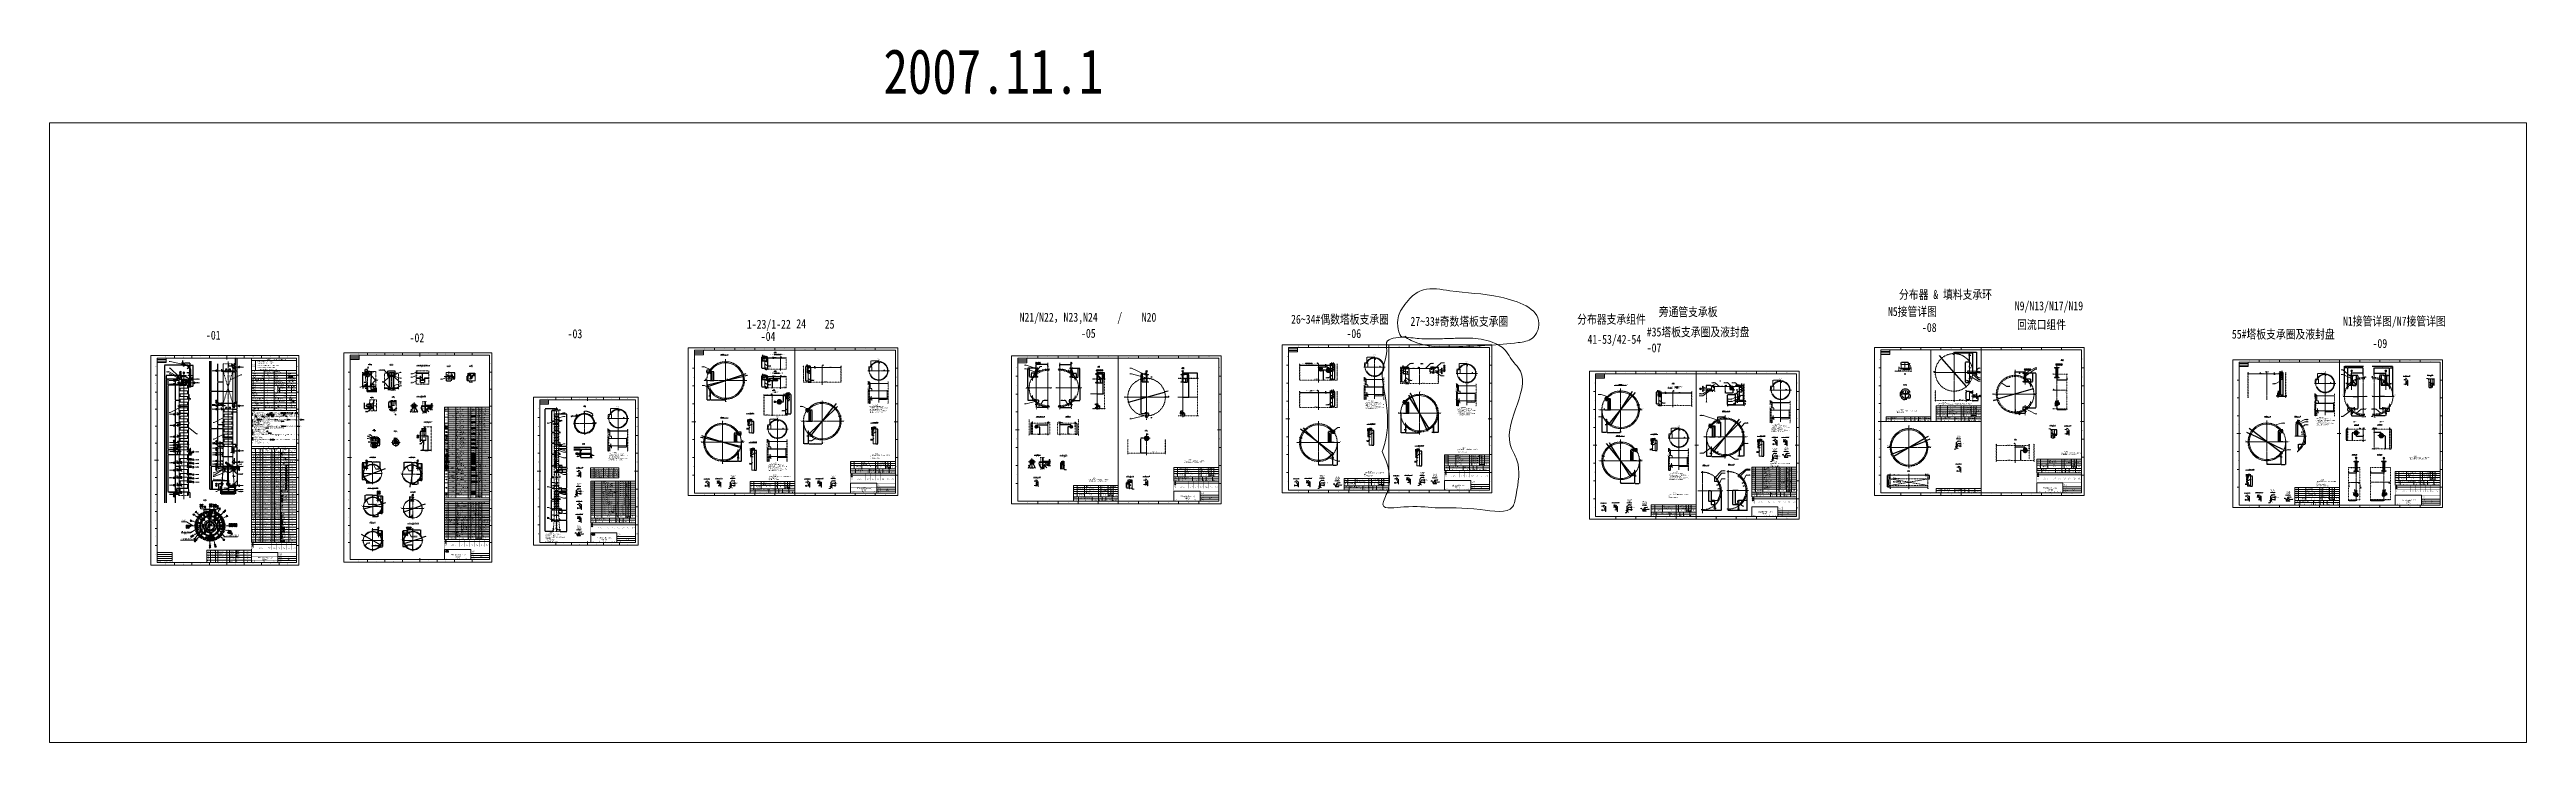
# Model space of a CAD drawing. Header units: millimetres. Extents: x 8160 to 405605, y -30951 to 80400.
import ezdxf
from ezdxf.enums import TextEntityAlignment as Align

# ---------------------------------------------------------------- set-up
doc = ezdxf.new("R2010")
doc.units = ezdxf.units.MM
for name, pattern in [('ACAD_ISO04W100', [30.5, 24, -3, 0.5, -3]), ('ACAD_ISO05W100', [34, 24, -3, 0.5, -3, 0.5, -3]), ('CENTER', [50.8, 31.75, -6.35, 6.35, -6.35]), ('CENTER1', [6.8, 5, -0.8, 0.2, -0.8]), ('CENTERX2', [101.6, 63.5, -12.7, 12.7, -12.7]), ('DIVIDE', [31.75, 12.7, -6.35, 0, -6.35, 0, -6.35]), ('HIDDEN', [9.525, 6.35, -3.175])]:
    doc.linetypes.add(name, pattern=pattern)
doc.layers.get('0').update_dxf_attribs({"lineweight": 13})
doc.layers.get('Defpoints').update_dxf_attribs({"lineweight": 13})
for name, color, linetype, lineweight in [('bh', 7, 'Continuous', 13), ('CENTER', 1, 'CENTER', 13), ('DIM', 7, 'Continuous', 13), ('DIVIDE', 3, 'DIVIDE', 13), ('HIDDEN', 6, 'HIDDEN', 13), ('narrow', 21, 'Continuous', 13), ('PROFILE', 4, 'Continuous', 15), ('SEE', 2, 'Continuous', 13), ('table_i', 7, 'Continuous', 13), ('table_o', 161, 'Continuous', 13), ('TEXT', 7, 'Continuous', 13), ('院标', 1, 'Continuous', 13)]:
    doc.layers.add(name, color=color, linetype=linetype, lineweight=lineweight)
doc.styles.add('HZ', font='txt.shx', dxfattribs={"width": 0.75, "bigfont": 'tcc_hzdx.shx'})
doc.styles.add('HZ2', font='tcc_simp.shx', dxfattribs={"width": 0.75, "bigfont": 'tcc_hzdx.shx'})
doc.styles.add('HZDX', font='tcc_simp.shx', dxfattribs={"width": 0.8, "height": 80, "bigfont": 'hzdx.shx'})
doc.styles.add('HZDX140', font='tcc_simp.shx', dxfattribs={"width": 0.85, "height": 140, "bigfont": 'hzdx.shx'})
doc.styles.add('HZDX2', font='tcc_simp.shx', dxfattribs={"width": 0.85, "height": 80, "bigfont": 'hzdx.shx'})
doc.styles.add('HZDX288', font='tcc_simp.shx', dxfattribs={"width": 0.7, "height": 200, "bigfont": 'hzdx.shx'})
doc.styles.add('HZDX90', font='romans.shx', dxfattribs={"width": 0.8, "height": 90, "bigfont": 'tcc_hzdx.shx'})
doc.styles.add('HZTXT', font='txt', dxfattribs={"width": 0.7, "height": 30, "bigfont": 'HZTXT'})
doc.styles.add('ROMANS', font='')
doc.styles.add('TCC', font='tcc_simp.shx', dxfattribs={"width": 0.75, "bigfont": 'tcc_hzdx.shx'})
doc.styles.add('图签', font='SimSun.ttf', dxfattribs={"height": 3})
doc.styles.get('ROMANS').set_extended_font_data('DFKai-SB')
doc.dimstyles.new('ISO-25', dxfattribs={"dimtxt": 2.5, "dimasz": 2.5, "dimexe": 1.25, "dimexo": 0.625, "dimtad": 1, "dimdsep": 46, "dimtxsty": 'Standard', "dimcen": 2.5, "dimadec": 0, "dimazin": 0, "dimtfac": 1, "dimtmove": 0, "dimatfit": 3, "dimfxl": 0, "dimarcsym": 0})
doc.dimstyles.new('uni', dxfattribs={"dimtxt": 90, "dimasz": 70, "dimexe": 5, "dimexo": 0.625, "dimgap": 10, "dimtad": 1, "dimdec": 0, "dimdsep": 46, "dimtxsty": 'HZDX', "dimcen": 2.5, "dimadec": 0, "dimazin": 0, "dimtfac": 1, "dimtdec": 0, "dimtmove": 0, "dimatfit": 3, "dimfxl": 0, "dimarcsym": 0})
doc.dimstyles.new('uni2', dxfattribs={"dimtxt": 140, "dimasz": 140, "dimexe": 1.25, "dimexo": 0.625, "dimgap": 10, "dimtad": 1, "dimdec": 1, "dimdsep": 46, "dimtxsty": 'HZDX140', "dimcen": 2.5, "dimadec": 0, "dimazin": 0, "dimtfac": 1, "dimtdec": 1, "dimtmove": 0, "dimatfit": 3, "dimfxl": 0, "dimarcsym": 0})
pattern_1 = [(45, (-132192.844, 3799.36), (-26.940768, 26.940768), [])]

# ---------------------------------------------------------------- blocks, each defined once
blk = doc.blocks.new('A$C67C53923')
at = {"layer": '院标', "linetype": 'Continuous'}
h = blk.add_hatch(dxfattribs=at)
h.set_pattern_fill('ANSI31', color=256, scale=0.05, angle=45, style=0)
h.set_pattern_definition([(90, (-17.875617, -415.5156554), (-0.00625, 9e-19), [])])
h.paths.add_polyline_path([(1.4, 5.9), (1.4, 2.8), (3.3, 2.8), (3.3, 3.6), (1.7, 3.6), (1.7, 5.2), (3.3, 5.2), (3.3, 5.9)])
h.paths.add_polyline_path([(3.6, 5.9), (3.6, 5.2), (3.8, 5.2), (3.8, 3.6), (3.6, 3.6), (3.6, 2.8), (5.5, 2.8), (5.5, 5.9)])
h.paths.add_polyline_path([(5.3, 5.2), (5.3, 3.6), (4.1, 3.6), (4.1, 5.2)], flags=16)
h.paths.add_polyline_path([(5.8, 5.9), (5.8, 5.2), (6.6, 5.2), (6.6, 3.6), (5.9, 3.6), (5.9, 2.8), (7.7, 2.8), (7.7, 3.6), (6.9, 3.6), (6.9, 5.2), (7.7, 5.2), (7.7, 5.9)])
h.paths.add_polyline_path([(8.1, 3.6), (8.1, 2.8), (10, 2.8), (10, 5.9), (9.6, 5.9), (9.6, 3.6)])
h.paths.add_polyline_path([(12.2, 2.8), (12.2, 4.7), (10.5, 4.7), (10.5, 5.2), (12.2, 5.2), (12.2, 5.9), (10.3, 5.9), (10.3, 4), (11.9, 4), (11.9, 3.6), (10.3, 3.6), (10.3, 2.8)])
at = {"layer": '院标', "color": 1, "linetype": 'Continuous'}
for p, q in [((1.4, 5.9), (1.4, 2.8)), ((3.3, 5.9), (1.4, 5.9)), ((1.4, 2.8), (3.3, 2.8)), ((1.7, 5.2), (3.3, 5.2)), ((1.7, 3.6), (1.7, 5.2)), ((3.3, 3.6), (1.7, 3.6)), ((3.3, 5.2), (3.3, 5.9)), ((3.3, 2.8), (3.3, 3.6)), ((3.6, 5.2), (3.6, 5.9)), ((3.6, 5.9), (5.5, 5.9)), ((3.8, 5.2), (3.6, 5.2)), ((3.6, 2.8), (3.6, 3.6)), ((3.6, 3.6), (3.8, 3.6)), ((5.5, 2.8), (3.6, 2.8)), ((3.8, 3.6), (3.8, 5.2)), ((5.3, 5.2), (4.1, 5.2)), ((4.1, 5.2), (4.1, 3.6)), ((4.1, 3.6), (5.3, 3.6)), ((5.3, 3.6), (5.3, 5.2)), ((5.5, 5.9), (5.5, 2.8)), ((5.8, 5.9), (5.8, 5.2)), ((7.7, 5.9), (5.8, 5.9)), ((5.8, 5.2), (6.6, 5.2)), ((5.9, 3.6), (5.9, 2.8)), ((6.6, 3.6), (5.9, 3.6)), ((5.9, 2.8), (7.7, 2.8)), ((6.6, 5.2), (6.6, 3.6)), ((6.9, 5.2), (7.7, 5.2)), ((6.9, 3.6), (6.9, 5.2)), ((7.7, 3.6), (6.9, 3.6)), ((7.7, 5.2), (7.7, 5.9)), ((7.7, 2.8), (7.7, 3.6)), ((8.1, 3.6), (9.6, 3.6)), ((8.1, 2.8), (8.1, 3.6)), ((10, 2.8), (8.1, 2.8)), ((9.6, 3.6), (9.6, 5.9)), ((9.6, 5.9), (10, 5.9)), ((10, 5.9), (10, 2.8)), ((10.3, 4), (10.3, 5.9)), ((10.3, 5.9), (12.2, 5.9)), ((11.9, 4), (10.3, 4)), ((10.3, 2.8), (10.3, 3.6)), ((10.3, 3.6), (11.9, 3.6)), ((12.2, 2.8), (10.3, 2.8)), ((12.2, 5.2), (10.5, 5.2)), ((10.5, 5.2), (10.5, 4.7)), ((10.5, 4.7), (12.2, 4.7)), ((11.9, 3.6), (11.9, 4)), ((12.2, 5.9), (12.2, 5.2)), ((12.2, 4.7), (12.2, 2.8))]:
    blk.add_line(p, q, dxfattribs=at)
at = {"layer": '院标', "color": 4, "linetype": 'Continuous', "const_width": 0.05}
for points in [[(10.8, 7.4, 0.10298), (7.1, 8.2, 0.087767), (3.6, 7.7, 0.165344), (0.8, 5.7, 0.195912), (0.5, 3.9, 0.191909), (2.1, 1.9, 0.116161), (5.6, 0.7, 11.337859)], [(5.6, 0.7, -0.160066), (4.4, 1.8, -0.101982), (4.2, 2.8, 0.949478)], [(4.2, 3.6, -0.129701), (4.9, 5.2, -1.38873)], [(6, 3.6, -0.114683), (6.6, 5, -0.492715)], [(10.3, 2.8, -0.085791), (9.3, 1.6, -0.201928), (7.9, 1.1, -0.221469), (6.5, 1.7, -0.155752), (6, 2.8, 2.125523)], [(11.8, 6.8, 0.087877), (7.7, 5.9, 4.760427)], [(8.6, 0.7, 0.10941), (11.6, 1.9, 0.111843), (12.9, 3.2, -131.799692)], [(8.6, 0.7, 0.162349), (10.5, 2.8, -0.666834)], [(10.9, 3.6, -0.033593), (11.5, 4, 4.377981)], [(11.8, 6.8, -0.167187), (13.2, 5, -0.104455), (13.2, 4.1, 0.061432)], [(12.2, 4.2, -0.128705), (13.2, 4.1, -2.113768)], [(12.9, 3.1, 0.187911), (12.2, 3.6, -10.54631)]]:
    blk.add_lwpolyline(points, format="xyb", dxfattribs=at)
at = {"layer": '院标', "color": 4, "linetype": 'Continuous', "flags": 128}
blk.add_lwpolyline([(10.8, 7.4, 0.05, 0.05, 0.044289), (9.2, 7.3, 0.05, 0.05, 0.044289), (7.6, 6.9, 0.05, 0.05, 0.032137), (6.5, 6.4, 0.05, 0.05, 0.032137), (5.5, 5.8, 0.05, 0.05, 0)], format="xyseb", dxfattribs=at)
at = {"layer": '院标', "linetype": 'Continuous'}
for centre, radius, start, end in [((7.9, 3), 3.8, 149.80168, 170.09029), ((6.8, 3), 2.61, 182.96902, 242.63687), ((9.1, 1.6), 5.53, 140.01779, 143.53172), ((9.2, 3), 3.29, 142.46033, 168.62949), ((7.9, 3.2), 2.11, 240.23786, 301.27898), ((6.4, 4.5), 4.43, 300.50754, 337.3934), ((6.3, 4.9), 4.44, 306.91422, 331.94701), ((16, -4.3), 9.48, 118.14646, 122.68958), ((12.5, 2.1), 2.14, 69.93374, 99.26956), ((11.9, 2.4), 1.21, 36.59723, 79.16683)]:
    blk.add_arc(centre, radius, start, end, dxfattribs=at)
at = {"layer": '院标', "color": 4, "linetype": 'Continuous'}
for centre, radius, start, end in [((8, 3), 2.04, 185.39138, 235.61218), ((12.5, -5), 11.9, 93.63851, 113.72671)]:
    blk.add_arc(centre, radius, start, end, dxfattribs=at)
for start_param, end_param in [(4.050988, 7.650201), (8.132997, 9.089389), (9.350723, 10.11811)]:
    blk.add_ellipse((6.9, 4.4), major_axis=(-6.4, 0), ratio=0.597247, start_param=start_param, end_param=end_param, dxfattribs=at)
blk = doc.blocks.new('*D2')
at = {"layer": 'Defpoints', "color": 0}
for p in [(35617, 9692), (37977, 9692), (37977, 8992)]:
    blk.add_point(p, dxfattribs=at)
at = {"layer": 'DIM', "color": 0, "lineweight": -2}
for p, q in [((35617, 9691), (35617, 8987)), ((35687, 8992), (37907, 8992)), ((37977, 9691), (37977, 8987))]:
    blk.add_line(p, q, dxfattribs=at)
at = {"layer": 'DIM', "color": 0}
for points in [[(35687, 9004), (35687, 8981), (35617, 8992)], [(37907, 9004), (37907, 8981), (37977, 8992)]]:
    blk.add_solid(points, dxfattribs=at)
at = {"layer": 'DIM', "color": 0, "insert": (36797, 9042), "char_height": 80, "attachment_point": 5, "style": 'HZDX'}
blk.add_mtext('%%c2360', dxfattribs=at)
blk = doc.blocks.new('*D3')
at = {"layer": 'Defpoints', "color": 0}
for p in [(35747, 9716), (37847, 9716), (37847, 9315)]:
    blk.add_point(p, dxfattribs=at)
at = {"layer": 'DIM', "color": 0, "lineweight": -2}
for p, q in [((35747, 9715), (35747, 9310)), ((35817, 9315), (37777, 9315)), ((37847, 9715), (37847, 9310))]:
    blk.add_line(p, q, dxfattribs=at)
at = {"layer": 'DIM', "color": 0}
for points in [[(35817, 9327), (35817, 9303), (35747, 9315)], [(37777, 9327), (37777, 9303), (37847, 9315)]]:
    blk.add_solid(points, dxfattribs=at)
at = {"layer": 'DIM', "color": 0, "insert": (36797, 9365), "char_height": 80, "attachment_point": 5, "style": 'HZDX'}
blk.add_mtext('%%c2100', dxfattribs=at)
blk = doc.blocks.new('*D4')
at = {"layer": 'Defpoints', "color": 0}
for p in [(35647, 9635), (37947, 9635), (37947, 9140)]:
    blk.add_point(p, dxfattribs=at)
at = {"layer": 'DIM', "color": 0, "lineweight": -2}
for p, q in [((35647, 9635), (35647, 9135)), ((35717, 9140), (37877, 9140)), ((37947, 9635), (37947, 9135))]:
    blk.add_line(p, q, dxfattribs=at)
at = {"layer": 'DIM', "color": 0}
for points in [[(35717, 9151), (35717, 9128), (35647, 9140)], [(37877, 9151), (37877, 9128), (37947, 9140)]]:
    blk.add_solid(points, dxfattribs=at)
at = {"layer": 'DIM', "color": 0, "insert": (36797, 9190), "char_height": 80, "attachment_point": 5, "style": 'HZDX'}
blk.add_mtext('%%c2300', dxfattribs=at)
blk = doc.blocks.new('*D5')
at = {"layer": 'Defpoints', "color": 0}
for p in [(35832, 9692), (37762, 9692), (37762, 9457)]:
    blk.add_point(p, dxfattribs=at)
at = {"layer": 'DIM', "color": 0, "lineweight": -2}
for p, q in [((35832, 9691), (35832, 9452)), ((35902, 9457), (37692, 9457)), ((37762, 9691), (37762, 9452))]:
    blk.add_line(p, q, dxfattribs=at)
at = {"layer": 'DIM', "color": 0}
for points in [[(35902, 9469), (35902, 9446), (35832, 9457)], [(37692, 9469), (37692, 9446), (37762, 9457)]]:
    blk.add_solid(points, dxfattribs=at)
at = {"layer": 'DIM', "color": 0, "insert": (36797, 9507), "char_height": 80, "attachment_point": 5, "style": 'HZDX'}
blk.add_mtext('%%c1930', dxfattribs=at)
blk = doc.blocks.new('*D6')
at = {"layer": 'Defpoints', "color": 0}
for p in [(35346, 10592), (35617, 9692), (35707, 10592)]:
    blk.add_point(p, dxfattribs=at)
at = {"layer": 'DIM', "color": 0, "lineweight": -2}
for p, q in [((35707, 10592), (35341, 10592)), ((35616, 9692), (35341, 9692)), ((35346, 9762), (35346, 10522))]:
    blk.add_line(p, q, dxfattribs=at)
at = {"layer": 'DIM', "color": 0}
for points in [[(35334, 10522), (35358, 10522), (35346, 10592)], [(35334, 9762), (35358, 9762), (35346, 9692)]]:
    blk.add_solid(points, dxfattribs=at)
at = {"layer": 'DIM', "color": 0, "insert": (35296, 10142), "char_height": 80, "attachment_point": 5, "rotation": 90, "style": 'HZDX'}
blk.add_mtext('900', dxfattribs=at)
blk = doc.blocks.new('*D7')
at = {"layer": 'Defpoints', "color": 0}
for p in [(37559, 13418), (37997, 10328), (38267, 10328)]:
    blk.add_point(p, dxfattribs=at)
at = {"layer": 'DIM', "color": 0, "lineweight": -2}
for p, q in [((37559, 13418), (38272, 13418)), ((38267, 13348), (38267, 10398)), ((37997, 10328), (38272, 10328))]:
    blk.add_line(p, q, dxfattribs=at)
at = {"layer": 'DIM', "color": 0}
for points in [[(38255, 13348), (38278, 13348), (38267, 13418)], [(38255, 10398), (38278, 10398), (38267, 10328)]]:
    blk.add_solid(points, dxfattribs=at)
at = {"layer": 'DIM', "color": 0, "insert": (38217, 11873), "char_height": 80, "attachment_point": 5, "rotation": 90, "style": 'HZDX'}
blk.add_mtext('3090', dxfattribs=at)
blk = doc.blocks.new('*D8')
at = {"layer": 'Defpoints', "color": 0}
for p in [(36797, 10557), (37997, 10223), (37997, 10054)]:
    blk.add_point(p, dxfattribs=at)
at = {"layer": 'DIM', "color": 0, "lineweight": -2}
for p, q in [((36797, 10556), (36797, 10049)), ((36867, 10054), (37927, 10054)), ((37997, 10222), (37997, 10049))]:
    blk.add_line(p, q, dxfattribs=at)
at = {"layer": 'DIM', "color": 0}
for points in [[(36867, 10066), (36867, 10043), (36797, 10054)], [(37927, 10066), (37927, 10043), (37997, 10054)]]:
    blk.add_solid(points, dxfattribs=at)
at = {"layer": 'DIM', "color": 0, "insert": (37397, 10104), "char_height": 80, "attachment_point": 5, "style": 'HZDX'}
blk.add_mtext('1200', dxfattribs=at)
blk = doc.blocks.new('*D9')
at = {"layer": 'Defpoints', "color": 0}
for p in [(36809, 9716), (36814, 9741), (36944, 9741)]:
    blk.add_point(p, dxfattribs=at)
at = {"layer": 'DIM', "color": 0, "lineweight": -2}
for p, q in [((36810, 9716), (36949, 9716)), ((36814, 9741), (36949, 9741)), ((36944, 9811), (36944, 10004)), ((36944, 9716), (36944, 9741)), ((36944, 9646), (36944, 9576))]:
    blk.add_line(p, q, dxfattribs=at)
at = {"layer": 'DIM', "color": 0}
for points in [[(36933, 9811), (36956, 9811), (36944, 9741)], [(36933, 9646), (36956, 9646), (36944, 9716)]]:
    blk.add_solid(points, dxfattribs=at)
at = {"layer": 'DIM', "color": 0, "insert": (36894, 9943), "char_height": 80, "attachment_point": 5, "rotation": 90, "style": 'HZDX'}
blk.add_mtext('25', dxfattribs=at)
blk = doc.blocks.new('*D10')
at = {"layer": 'Defpoints', "color": 0}
for p in [(36787, 9749), (36797, 9741)]:
    blk.add_point(p, dxfattribs=at)
at = {"layer": 'DIM', "color": 0, "lineweight": -2}
for p, q in [((36539, 9963), (36734, 9795)), ((36797, 9741), (36787, 9749))]:
    blk.add_line(p, q, dxfattribs=at)
at = {"layer": 'DIM', "color": 0}
blk.add_solid([(36742, 9803), (36727, 9786), (36787, 9749)], dxfattribs=at)
at = {"layer": 'DIM', "color": 0, "insert": (36643, 9939), "char_height": 80, "attachment_point": 5, "rotation": 319.26703, "style": 'HZDX'}
blk.add_mtext('R25', dxfattribs=at)
blk = doc.blocks.new('*D11')
at = {"layer": 'Defpoints', "color": 0}
for p in [(37559, 13351), (37592, 12951), (38077, 12951)]:
    blk.add_point(p, dxfattribs=at)
at = {"layer": 'DIM', "color": 0, "lineweight": -2}
for p, q in [((37559, 13351), (38082, 13351)), ((37592, 12951), (38082, 12951)), ((38077, 13281), (38077, 13021))]:
    blk.add_line(p, q, dxfattribs=at)
at = {"layer": 'DIM', "color": 0}
for points in [[(38066, 13281), (38089, 13281), (38077, 13351)], [(38066, 13021), (38089, 13021), (38077, 12951)]]:
    blk.add_solid(points, dxfattribs=at)
at = {"layer": 'DIM', "color": 0, "insert": (38027, 13151), "char_height": 80, "attachment_point": 5, "rotation": 90, "style": 'HZDX'}
blk.add_mtext('300', dxfattribs=at)
blk = doc.blocks.new('*D12')
at = {"layer": 'Defpoints', "color": 0}
for p in [(37674, 11808), (37683, 11842), (37686, 11809)]:
    blk.add_point(p, dxfattribs=at)
at = {"layer": 'DIM', "color": 0, "lineweight": -2}
for p, q in [((37602, 11836), (37532, 11830)), ((37674, 11809), (37671, 11846)), ((37671, 11841), (37683, 11842)), ((37686, 11810), (37683, 11847)), ((37753, 11848), (37937, 11863))]:
    blk.add_line(p, q, dxfattribs=at)
at = {"layer": 'DIM', "color": 0}
for points in [[(37601, 11847), (37603, 11824), (37671, 11841)], [(37752, 11860), (37754, 11836), (37683, 11842)]]:
    blk.add_solid(points, dxfattribs=at)
at = {"layer": 'DIM', "color": 0, "insert": (37876, 11908), "char_height": 80, "attachment_point": 5, "rotation": 4.71927, "style": 'HZDX'}
blk.add_mtext('14', dxfattribs=at)
blk = doc.blocks.new('*D13')
at = {"layer": 'Defpoints', "color": 0}
for p in [(37559, 13351), (37677, 13171), (37898, 13351)]:
    blk.add_point(p, dxfattribs=at)
at = {"layer": 'DIM', "color": 0, "lineweight": -2}
for p, q in [((37560, 13351), (37903, 13351)), ((37678, 13171), (37903, 13171)), ((37898, 13241), (37898, 13281))]:
    blk.add_line(p, q, dxfattribs=at)
at = {"layer": 'DIM', "color": 0}
for points in [[(37886, 13281), (37909, 13281), (37898, 13351)], [(37886, 13241), (37909, 13241), (37898, 13171)]]:
    blk.add_solid(points, dxfattribs=at)
at = {"layer": 'DIM', "color": 0, "insert": (37848, 13261), "char_height": 80, "attachment_point": 5, "rotation": 90, "style": 'HZDX'}
blk.add_mtext('180', dxfattribs=at)
blk = doc.blocks.new('*D14')
at = {"layer": 'Defpoints', "color": 0}
for p in [(37577, 13126), (37677, 13126), (37677, 12816)]:
    blk.add_point(p, dxfattribs=at)
at = {"layer": 'DIM', "color": 0, "lineweight": -2}
for p, q in [((37507, 12816), (37437, 12816)), ((37577, 13126), (37577, 12811)), ((37577, 12816), (37677, 12816)), ((37677, 13126), (37677, 12811)), ((37747, 12816), (37990, 12816))]:
    blk.add_line(p, q, dxfattribs=at)
at = {"layer": 'DIM', "color": 0}
for points in [[(37507, 12828), (37507, 12805), (37577, 12816)], [(37747, 12828), (37747, 12805), (37677, 12816)]]:
    blk.add_solid(points, dxfattribs=at)
at = {"layer": 'DIM', "color": 0, "insert": (37904, 12866), "char_height": 80, "attachment_point": 5, "style": 'HZDX'}
blk.add_mtext('100', dxfattribs=at)
blk = doc.blocks.new('*D15')
at = {"layer": 'Defpoints', "color": 0}
for p in [(37527, 13126), (37677, 13126), (37677, 12676)]:
    blk.add_point(p, dxfattribs=at)
at = {"layer": 'DIM', "color": 0, "lineweight": -2}
for p, q in [((37457, 12676), (37387, 12676)), ((37527, 13126), (37527, 12671)), ((37527, 12676), (37677, 12676)), ((37677, 13126), (37677, 12671)), ((37747, 12676), (37990, 12676))]:
    blk.add_line(p, q, dxfattribs=at)
at = {"layer": 'DIM', "color": 0}
for points in [[(37457, 12688), (37457, 12664), (37527, 12676)], [(37747, 12688), (37747, 12664), (37677, 12676)]]:
    blk.add_solid(points, dxfattribs=at)
at = {"layer": 'DIM', "color": 0, "insert": (37904, 12726), "char_height": 80, "attachment_point": 5, "style": 'HZDX'}
blk.add_mtext('150', dxfattribs=at)
blk = doc.blocks.new('*D16')
at = {"layer": 'Defpoints', "color": 0}
for p in [(36035, 13418), (34115, 9692), (35617, 9692)]:
    blk.add_point(p, dxfattribs=at)
at = {"layer": 'DIM', "color": 0, "lineweight": -2}
for p, q in [((36034, 13418), (34110, 13418)), ((34115, 13348), (34115, 9762)), ((35616, 9692), (34110, 9692))]:
    blk.add_line(p, q, dxfattribs=at)
at = {"layer": 'DIM', "color": 0}
for points in [[(34104, 13348), (34127, 13348), (34115, 13418)], [(34104, 9762), (34127, 9762), (34115, 9692)]]:
    blk.add_solid(points, dxfattribs=at)
at = {"layer": 'DIM', "color": 0, "insert": (34065, 11555), "char_height": 80, "attachment_point": 5, "rotation": 90, "style": 'HZDX'}
blk.add_mtext('3658', dxfattribs=at)
blk = doc.blocks.new('*D17')
at = {"layer": 'Defpoints', "color": 0}
for p in [(34115, 19443), (36035, 19443), (36035, 13418)]:
    blk.add_point(p, dxfattribs=at)
at = {"layer": 'DIM', "color": 0, "lineweight": -2}
for p, q in [((36034, 19443), (34110, 19443)), ((34115, 13488), (34115, 19373)), ((36034, 13418), (34110, 13418))]:
    blk.add_line(p, q, dxfattribs=at)
at = {"layer": 'DIM', "color": 0}
for points in [[(34104, 19373), (34127, 19373), (34115, 19443)], [(34104, 13488), (34127, 13488), (34115, 13418)]]:
    blk.add_solid(points, dxfattribs=at)
at = {"layer": 'DIM', "color": 0, "insert": (34065, 16431), "char_height": 80, "attachment_point": 5, "rotation": 90, "style": 'HZDX'}
blk.add_mtext('6025   S=12', dxfattribs=at)
blk = doc.blocks.new('*D18')
at = {"layer": 'Defpoints', "color": 0}
for p in [(36047, 14939), (37547, 14983), (37547, 14939)]:
    blk.add_point(p, dxfattribs=at)
at = {"layer": 'DIM', "color": 0, "lineweight": -2}
for p, q in [((36047, 14940), (36047, 14988)), ((36117, 14983), (37477, 14983)), ((37547, 14940), (37547, 14988))]:
    blk.add_line(p, q, dxfattribs=at)
at = {"layer": 'DIM', "color": 0}
for points in [[(36117, 14995), (36117, 14972), (36047, 14983)], [(37477, 14995), (37477, 14972), (37547, 14983)]]:
    blk.add_solid(points, dxfattribs=at)
at = {"layer": 'DIM', "color": 0, "insert": (36797, 15033), "char_height": 80, "attachment_point": 5, "style": 'HZDX'}
blk.add_mtext('%%C1500', dxfattribs=at)
blk = doc.blocks.new('*D19')
at = {"layer": 'Defpoints', "color": 0}
for p in [(36035, 14983), (36035, 14939), (36047, 14939)]:
    blk.add_point(p, dxfattribs=at)
at = {"layer": 'DIM', "color": 0, "lineweight": -2}
for p, q in [((35965, 14983), (35783, 14983)), ((36035, 14940), (36035, 14988)), ((36047, 14983), (36035, 14983)), ((36047, 14940), (36047, 14988)), ((36117, 14983), (36187, 14983))]:
    blk.add_line(p, q, dxfattribs=at)
at = {"layer": 'DIM', "color": 0}
for points in [[(35965, 14995), (35965, 14972), (36035, 14983)], [(36117, 14995), (36117, 14972), (36047, 14983)]]:
    blk.add_solid(points, dxfattribs=at)
at = {"layer": 'DIM', "color": 0, "insert": (35839, 15033), "char_height": 80, "attachment_point": 5, "style": 'HZDX'}
blk.add_mtext('12', dxfattribs=at)
blk = doc.blocks.new('*D20')
at = {"layer": 'Defpoints', "color": 0}
for p in [(34115, 25443), (36037, 25443), (36035, 19443)]:
    blk.add_point(p, dxfattribs=at)
at = {"layer": 'DIM', "color": 0, "lineweight": -2}
for p, q in [((36036, 25443), (34110, 25443)), ((34115, 19513), (34115, 25373)), ((36034, 19443), (34110, 19443))]:
    blk.add_line(p, q, dxfattribs=at)
at = {"layer": 'DIM', "color": 0}
for points in [[(34104, 25373), (34127, 25373), (34115, 25443)], [(34104, 19513), (34127, 19513), (34115, 19443)]]:
    blk.add_solid(points, dxfattribs=at)
at = {"layer": 'DIM', "color": 0, "insert": (34065, 22443), "char_height": 80, "attachment_point": 5, "rotation": 90, "style": 'HZDX'}
blk.add_mtext('6000   S=10', dxfattribs=at)
blk = doc.blocks.new('*D21')
at = {"layer": 'Defpoints', "color": 0}
for p in [(35566, 13768), (35882, 13768), (36034, 13418)]:
    blk.add_point(p, dxfattribs=at)
at = {"layer": 'DIM', "color": 0, "lineweight": -2}
for p, q in [((35881, 13768), (35561, 13768)), ((36034, 13418), (35561, 13418)), ((35566, 13488), (35566, 13698))]:
    blk.add_line(p, q, dxfattribs=at)
at = {"layer": 'DIM', "color": 0}
for points in [[(35554, 13698), (35578, 13698), (35566, 13768)], [(35554, 13488), (35578, 13488), (35566, 13418)]]:
    blk.add_solid(points, dxfattribs=at)
at = {"layer": 'DIM', "color": 0, "insert": (35516, 13593), "char_height": 80, "attachment_point": 5, "rotation": 90, "style": 'HZDX'}
blk.add_mtext('350', dxfattribs=at)
blk = doc.blocks.new('*D22')
at = {"layer": 'Defpoints', "color": 0}
for p in [(35566, 14277), (35882, 14277), (35882, 13768)]:
    blk.add_point(p, dxfattribs=at)
at = {"layer": 'DIM', "color": 0, "lineweight": -2}
for p, q in [((35881, 14277), (35561, 14277)), ((35881, 13768), (35561, 13768)), ((35566, 13838), (35566, 14207))]:
    blk.add_line(p, q, dxfattribs=at)
at = {"layer": 'DIM', "color": 0}
for points in [[(35554, 14207), (35578, 14207), (35566, 14277)], [(35554, 13838), (35578, 13838), (35566, 13768)]]:
    blk.add_solid(points, dxfattribs=at)
at = {"layer": 'DIM', "color": 0, "insert": (35516, 14023), "char_height": 80, "attachment_point": 5, "rotation": 90, "style": 'HZDX'}
blk.add_mtext('508', dxfattribs=at)
blk = doc.blocks.new('*D23')
at = {"layer": 'Defpoints', "color": 0}
for p in [(35566, 15277), (35882, 15277), (35882, 14277)]:
    blk.add_point(p, dxfattribs=at)
at = {"layer": 'DIM', "color": 0, "lineweight": -2}
for p, q in [((35881, 15277), (35561, 15277)), ((35881, 14277), (35561, 14277)), ((35566, 14347), (35566, 15207))]:
    blk.add_line(p, q, dxfattribs=at)
at = {"layer": 'DIM', "color": 0}
for points in [[(35554, 15207), (35578, 15207), (35566, 15277)], [(35554, 14347), (35578, 14347), (35566, 14277)]]:
    blk.add_solid(points, dxfattribs=at)
at = {"layer": 'DIM', "color": 0, "insert": (35516, 14777), "char_height": 80, "attachment_point": 5, "rotation": 90, "style": 'HZDX'}
blk.add_mtext('1000', dxfattribs=at)
blk = doc.blocks.new('*D24')
at = {"layer": 'Defpoints', "color": 0}
for p in [(35564, 17184), (35882, 17184), (35882, 17014)]:
    blk.add_point(p, dxfattribs=at)
at = {"layer": 'DIM', "color": 0, "lineweight": -2}
for p, q in [((35881, 17184), (35559, 17184)), ((35881, 17014), (35559, 17014)), ((35564, 17184), (35564, 17426)), ((35564, 17084), (35564, 17114))]:
    blk.add_line(p, q, dxfattribs=at)
at = {"layer": 'DIM', "color": 0}
for points in [[(35552, 17114), (35575, 17114), (35564, 17184)], [(35552, 17084), (35575, 17084), (35564, 17014)]]:
    blk.add_solid(points, dxfattribs=at)
at = {"layer": 'DIM', "color": 0, "insert": (35514, 17340), "char_height": 80, "attachment_point": 5, "rotation": 90, "style": 'HZDX'}
blk.add_mtext('170', dxfattribs=at)
blk = doc.blocks.new('*D25')
at = {"layer": 'Defpoints', "color": 0}
for p in [(37559, 13418), (37918, 14118), (38267, 14118)]:
    blk.add_point(p, dxfattribs=at)
at = {"layer": 'DIM', "color": 0, "lineweight": -2}
for p, q in [((37559, 13418), (38272, 13418)), ((37918, 14118), (38272, 14118)), ((38267, 13488), (38267, 14048))]:
    blk.add_line(p, q, dxfattribs=at)
at = {"layer": 'DIM', "color": 0}
for points in [[(38255, 14048), (38279, 14048), (38267, 14118)], [(38255, 13488), (38279, 13488), (38267, 13418)]]:
    blk.add_solid(points, dxfattribs=at)
at = {"layer": 'DIM', "color": 0, "insert": (38217, 13768), "char_height": 80, "attachment_point": 5, "rotation": 90, "style": 'HZDX'}
blk.add_mtext('700', dxfattribs=at)
blk = doc.blocks.new('*D26')
at = {"layer": 'Defpoints', "color": 0}
for p in [(37762, 15931), (38262, 15931), (37926, 14118)]:
    blk.add_point(p, dxfattribs=at)
at = {"layer": 'DIM', "color": 0, "lineweight": -2}
for p, q in [((37762, 15931), (38267, 15931)), ((37926, 14118), (38267, 14118)), ((38262, 14188), (38262, 15861))]:
    blk.add_line(p, q, dxfattribs=at)
at = {"layer": 'DIM', "color": 0}
for points in [[(38250, 15861), (38274, 15861), (38262, 15931)], [(38250, 14188), (38274, 14188), (38262, 14118)]]:
    blk.add_solid(points, dxfattribs=at)
at = {"layer": 'DIM', "color": 0, "insert": (38212, 15025), "char_height": 80, "attachment_point": 5, "rotation": 90, "style": 'HZDX'}
blk.add_mtext('1812', dxfattribs=at)
blk = doc.blocks.new('*D27')
at = {"layer": 'Defpoints', "color": 0}
for p in [(37397, 16584), (37762, 15931), (38262, 16584)]:
    blk.add_point(p, dxfattribs=at)
at = {"layer": 'DIM', "color": 0, "lineweight": -2}
for p, q in [((37397, 16584), (38267, 16584)), ((37762, 15931), (38267, 15931)), ((38262, 16001), (38262, 16514))]:
    blk.add_line(p, q, dxfattribs=at)
at = {"layer": 'DIM', "color": 0}
for points in [[(38250, 16514), (38274, 16514), (38262, 16584)], [(38250, 16001), (38274, 16001), (38262, 15931)]]:
    blk.add_solid(points, dxfattribs=at)
at = {"layer": 'DIM', "color": 0, "insert": (38212, 16258), "char_height": 80, "attachment_point": 5, "rotation": 90, "style": 'HZDX'}
blk.add_mtext('653', dxfattribs=at)
blk = doc.blocks.new('*D28')
at = {"layer": 'Defpoints', "color": 0}
for p in [(37397, 16584), (37547, 16984), (38073, 16984)]:
    blk.add_point(p, dxfattribs=at)
at = {"layer": 'DIM', "color": 0, "lineweight": -2}
for p, q in [((37397, 16584), (38078, 16584)), ((37547, 16984), (38078, 16984)), ((38073, 16654), (38073, 16914))]:
    blk.add_line(p, q, dxfattribs=at)
at = {"layer": 'DIM', "color": 0}
for points in [[(38061, 16914), (38085, 16914), (38073, 16984)], [(38061, 16654), (38085, 16654), (38073, 16584)]]:
    blk.add_solid(points, dxfattribs=at)
at = {"layer": 'DIM', "color": 0, "insert": (38023, 16784), "char_height": 80, "attachment_point": 5, "rotation": 90, "style": 'HZDX'}
blk.add_mtext('400', dxfattribs=at)
blk = doc.blocks.new('*D29')
at = {"layer": 'Defpoints', "color": 0}
for p in [(37400, 22184), (38262, 22184), (37397, 16584)]:
    blk.add_point(p, dxfattribs=at)
at = {"layer": 'DIM', "color": 0, "lineweight": -2}
for p, q in [((37400, 22184), (38267, 22184)), ((38262, 16654), (38262, 22114)), ((37397, 16584), (38267, 16584))]:
    blk.add_line(p, q, dxfattribs=at)
at = {"layer": 'DIM', "color": 0}
for points in [[(38250, 22114), (38274, 22114), (38262, 22184)], [(38250, 16654), (38274, 16654), (38262, 16584)]]:
    blk.add_solid(points, dxfattribs=at)
at = {"layer": 'DIM', "color": 0, "insert": (38191, 19384), "char_height": 80, "attachment_point": 5, "rotation": 90, "style": 'HZDX'}
blk.add_mtext('14x400(=5600)', dxfattribs=at)
blk = doc.blocks.new('*D30')
at = {"layer": 'Defpoints', "color": 0}
for p in [(36047, 17991), (37547, 18043), (37547, 17991)]:
    blk.add_point(p, dxfattribs=at)
at = {"layer": 'DIM', "color": 0, "lineweight": -2}
for p, q in [((36047, 17992), (36047, 18048)), ((36117, 18043), (37477, 18043)), ((37547, 17992), (37547, 18048))]:
    blk.add_line(p, q, dxfattribs=at)
at = {"layer": 'DIM', "color": 0}
for points in [[(36117, 18055), (36117, 18032), (36047, 18043)], [(37477, 18055), (37477, 18032), (37547, 18043)]]:
    blk.add_solid(points, dxfattribs=at)
at = {"layer": 'DIM', "color": 0, "insert": (36797, 18093), "char_height": 80, "attachment_point": 5, "style": 'HZDX'}
blk.add_mtext('%%C1500', dxfattribs=at)
blk = doc.blocks.new('*D31')
at = {"layer": 'Defpoints', "color": 0}
for p in [(36037, 20449), (36047, 20397), (36037, 17992)]:
    blk.add_point(p, dxfattribs=at)
at = {"layer": 'DIM', "color": 0, "lineweight": -2}
for p, q in [((35967, 20449), (35785, 20449)), ((36037, 17992), (36037, 20454)), ((36047, 20449), (36037, 20449)), ((36047, 20398), (36047, 20454)), ((36117, 20449), (36187, 20449))]:
    blk.add_line(p, q, dxfattribs=at)
at = {"layer": 'DIM', "color": 0}
for points in [[(35967, 20461), (35967, 20437), (36037, 20449)], [(36117, 20461), (36117, 20437), (36047, 20449)]]:
    blk.add_solid(points, dxfattribs=at)
at = {"layer": 'DIM', "color": 0, "insert": (35841, 20499), "char_height": 80, "attachment_point": 5, "style": 'HZDX'}
blk.add_mtext('10', dxfattribs=at)
blk = doc.blocks.new('*D32')
at = {"layer": 'Defpoints', "color": 0}
for p in [(37547, 22584), (37918, 23134), (38262, 23134)]:
    blk.add_point(p, dxfattribs=at)
at = {"layer": 'DIM', "color": 0, "lineweight": -2}
for p, q in [((37547, 22584), (38267, 22584)), ((37918, 23134), (38267, 23134)), ((38262, 22654), (38262, 23064))]:
    blk.add_line(p, q, dxfattribs=at)
at = {"layer": 'DIM', "color": 0}
for points in [[(38250, 23064), (38274, 23064), (38262, 23134)], [(38250, 22654), (38274, 22654), (38262, 22584)]]:
    blk.add_solid(points, dxfattribs=at)
at = {"layer": 'DIM', "color": 0, "insert": (38212, 22859), "char_height": 80, "attachment_point": 5, "rotation": 90, "style": 'HZDX'}
blk.add_mtext('550', dxfattribs=at)
blk = doc.blocks.new('*D33')
at = {"layer": 'Defpoints', "color": 0}
for p in [(35764, 22614), (35882, 22614), (36197, 22584)]:
    blk.add_point(p, dxfattribs=at)
at = {"layer": 'DIM', "color": 0, "lineweight": -2}
for p, q in [((35881, 22614), (35759, 22614)), ((36196, 22584), (35759, 22584)), ((35764, 22684), (35764, 22878)), ((35764, 22584), (35764, 22614)), ((35764, 22514), (35764, 22444))]:
    blk.add_line(p, q, dxfattribs=at)
at = {"layer": 'DIM', "color": 0}
for points in [[(35752, 22684), (35776, 22684), (35764, 22614)], [(35752, 22514), (35776, 22514), (35764, 22584)]]:
    blk.add_solid(points, dxfattribs=at)
at = {"layer": 'DIM', "color": 0, "insert": (35714, 22816), "char_height": 80, "attachment_point": 5, "rotation": 90, "style": 'HZDX'}
blk.add_mtext('30', dxfattribs=at)
blk = doc.blocks.new('*D34')
at = {"layer": 'Defpoints', "color": 0}
for p in [(35844, 23514), (35882, 23384), (36049, 23514)]:
    blk.add_point(p, dxfattribs=at)
at = {"layer": 'DIM', "color": 0, "lineweight": -2}
for p, q in [((36048, 23514), (35839, 23514)), ((35881, 23384), (35839, 23384)), ((35844, 23584), (35844, 23654)), ((35844, 23384), (35844, 23514)), ((35844, 23314), (35844, 23244))]:
    blk.add_line(p, q, dxfattribs=at)
at = {"layer": 'DIM', "color": 0}
for points in [[(35833, 23584), (35856, 23584), (35844, 23514)], [(35833, 23314), (35856, 23314), (35844, 23384)]]:
    blk.add_solid(points, dxfattribs=at)
at = {"layer": 'DIM', "color": 0, "insert": (35782, 23696), "char_height": 80, "attachment_point": 5, "rotation": 90, "style": 'HZDX'}
blk.add_mtext('137', dxfattribs=at)
blk = doc.blocks.new('*D35')
at = {"layer": 'Defpoints', "color": 0}
for p in [(35700, 23184), (35882, 23184), (36049, 23514)]:
    blk.add_point(p, dxfattribs=at)
at = {"layer": 'DIM', "color": 0, "lineweight": -2}
for p, q in [((36048, 23514), (35695, 23514)), ((35881, 23184), (35695, 23184)), ((35700, 23444), (35700, 23254))]:
    blk.add_line(p, q, dxfattribs=at)
at = {"layer": 'DIM', "color": 0}
for points in [[(35689, 23444), (35712, 23444), (35700, 23514)], [(35689, 23254), (35712, 23254), (35700, 23184)]]:
    blk.add_solid(points, dxfattribs=at)
at = {"layer": 'DIM', "color": 0, "insert": (35650, 23349), "char_height": 80, "attachment_point": 5, "rotation": 90, "style": 'HZDX'}
blk.add_mtext('337', dxfattribs=at)
blk = doc.blocks.new('*D36')
at = {"layer": 'Defpoints', "color": 0}
for p in [(34115, 30295), (36037, 30295), (36037, 25443)]:
    blk.add_point(p, dxfattribs=at)
at = {"layer": 'DIM', "color": 0, "lineweight": -2}
for p, q in [((34115, 25513), (34115, 30295)), ((36036, 25443), (34110, 25443))]:
    blk.add_line(p, q, dxfattribs=at)
at = {"layer": 'DIM', "color": 0}
blk.add_solid([(34104, 25513), (34127, 25513), (34115, 25443)], dxfattribs=at)
at = {"layer": 'DIM', "color": 0, "insert": (34044, 27904), "char_height": 80, "attachment_point": 5, "rotation": 90, "style": 'HZDX'}
blk.add_mtext('(23120  S=8)', dxfattribs=at)
blk = doc.blocks.new('_None')
blk = doc.blocks.new('*D38')
at = {"layer": 'Defpoints', "color": 0}
for p in [(26904, 27439), (28960, 27439), (28938, 7584)]:
    blk.add_point(p, dxfattribs=at)
at = {"layer": 'DIM', "color": 0, "lineweight": -2}
for p, q in [((28959, 27439), (26899, 27439)), ((26904, 7584), (26904, 27369))]:
    blk.add_line(p, q, dxfattribs=at)
at = {"layer": 'DIM', "color": 0}
blk.add_solid([(26893, 27369), (26916, 27369), (26904, 27439)], dxfattribs=at)
at = {"layer": 'DIM', "color": 0, "insert": (26854, 17476), "char_height": 80, "attachment_point": 5, "rotation": 90, "style": 'HZDX'}
blk.add_mtext('23120   S=8', dxfattribs=at)
blk = doc.blocks.new('*D39')
at = {"layer": 'Defpoints', "color": 0}
for p in [(26904, 28039), (29377, 28039), (28935, 27439)]:
    blk.add_point(p, dxfattribs=at)
at = {"layer": 'DIM', "color": 0, "lineweight": -2}
for p, q in [((29376, 28039), (26899, 28039)), ((26904, 27509), (26904, 27969)), ((28934, 27439), (26899, 27439))]:
    blk.add_line(p, q, dxfattribs=at)
at = {"layer": 'DIM', "color": 0}
for points in [[(26893, 27969), (26916, 27969), (26904, 28039)], [(26893, 27509), (26916, 27509), (26904, 27439)]]:
    blk.add_solid(points, dxfattribs=at)
at = {"layer": 'DIM', "color": 0, "insert": (26854, 27739), "char_height": 80, "attachment_point": 5, "rotation": 90, "style": 'HZDX'}
blk.add_mtext('600', dxfattribs=at)
blk = doc.blocks.new('*D40')
at = {"layer": 'Defpoints', "color": 0}
for p in [(28630, 27439), (28960, 27439), (28960, 27414)]:
    blk.add_point(p, dxfattribs=at)
at = {"layer": 'DIM', "color": 0, "lineweight": -2}
for p, q in [((28959, 27439), (28625, 27439)), ((28959, 27414), (28625, 27414)), ((28630, 27509), (28630, 27703)), ((28630, 27414), (28630, 27439)), ((28630, 27344), (28630, 27274))]:
    blk.add_line(p, q, dxfattribs=at)
at = {"layer": 'DIM', "color": 0}
for points in [[(28619, 27509), (28642, 27509), (28630, 27439)], [(28619, 27344), (28642, 27344), (28630, 27414)]]:
    blk.add_solid(points, dxfattribs=at)
at = {"layer": 'DIM', "color": 0, "insert": (28580, 27641), "char_height": 80, "attachment_point": 5, "rotation": 90, "style": 'HZDX'}
blk.add_mtext('25', dxfattribs=at)
blk = doc.blocks.new('*D41')
at = {"layer": 'Defpoints', "color": 0}
for p in [(29191, 27849), (29336, 27849), (28968, 27439)]:
    blk.add_point(p, dxfattribs=at)
at = {"layer": 'DIM', "color": 0, "lineweight": -2}
for p, q in [((29191, 27849), (29341, 27849)), ((28968, 27439), (29341, 27439)), ((29336, 27509), (29336, 27779))]:
    blk.add_line(p, q, dxfattribs=at)
at = {"layer": 'DIM', "color": 0}
for points in [[(29324, 27779), (29347, 27779), (29336, 27849)], [(29324, 27509), (29347, 27509), (29336, 27439)]]:
    blk.add_solid(points, dxfattribs=at)
at = {"layer": 'DIM', "color": 0, "insert": (29286, 27644), "char_height": 80, "attachment_point": 5, "rotation": 90, "style": 'HZDX'}
blk.add_mtext('410', dxfattribs=at)
blk = doc.blocks.new('*D42')
at = {"layer": 'Defpoints', "color": 0}
for p in [(36934, 13768), (36934, 13418), (37063, 13418)]:
    blk.add_point(p, dxfattribs=at)
at = {"layer": 'DIM', "color": 0, "lineweight": -2}
for p, q in [((36934, 13768), (37068, 13768)), ((36934, 13418), (37068, 13418)), ((37063, 13698), (37063, 13488))]:
    blk.add_line(p, q, dxfattribs=at)
at = {"layer": 'DIM', "color": 0}
for points in [[(37051, 13698), (37075, 13698), (37063, 13768)], [(37051, 13488), (37075, 13488), (37063, 13418)]]:
    blk.add_solid(points, dxfattribs=at)
at = {"layer": 'DIM', "color": 0, "insert": (37013, 13593), "char_height": 80, "attachment_point": 5, "rotation": 90, "style": 'HZDX'}
blk.add_mtext('350', dxfattribs=at)
blk = doc.blocks.new('*D43')
at = {"layer": 'Defpoints', "color": 0}
for p in [(37547, 28613), (37979, 28613), (37539, 23584)]:
    blk.add_point(p, dxfattribs=at)
at = {"layer": 'DIM', "color": 0, "lineweight": -2}
for p, q in [((37547, 28613), (37984, 28613)), ((37979, 23654), (37979, 28543)), ((37539, 23584), (37984, 23584))]:
    blk.add_line(p, q, dxfattribs=at)
at = {"layer": 'DIM', "color": 0}
for points in [[(37968, 28543), (37991, 28543), (37979, 28613)], [(37968, 23654), (37991, 23654), (37979, 23584)]]:
    blk.add_solid(points, dxfattribs=at)
at = {"layer": 'DIM', "color": 0, "insert": (37929, 26099), "char_height": 80, "attachment_point": 5, "rotation": 90, "style": 'HZDX'}
blk.add_mtext('5022', dxfattribs=at)
blk = doc.blocks.new('*D44')
at = {"layer": 'Defpoints', "color": 0}
for p in [(37547, 28763), (37918, 29363), (38021, 29363)]:
    blk.add_point(p, dxfattribs=at)
at = {"layer": 'DIM', "color": 0, "lineweight": -2}
for p, q in [((37547, 28763), (38026, 28763)), ((37918, 29363), (38026, 29363)), ((38021, 28833), (38021, 29293))]:
    blk.add_line(p, q, dxfattribs=at)
at = {"layer": 'DIM', "color": 0}
for points in [[(38009, 29293), (38033, 29293), (38021, 29363)], [(38009, 28833), (38033, 28833), (38021, 28763)]]:
    blk.add_solid(points, dxfattribs=at)
at = {"layer": 'DIM', "color": 0, "insert": (37971, 29063), "char_height": 80, "attachment_point": 5, "rotation": 90, "style": 'HZDX'}
blk.add_mtext('600', dxfattribs=at)
blk = doc.blocks.new('*D45')
at = {"layer": 'Defpoints', "color": 0}
for p in [(35787, 28793), (35886, 28793), (36047, 28763)]:
    blk.add_point(p, dxfattribs=at)
at = {"layer": 'DIM', "color": 0, "lineweight": -2}
for p, q in [((35886, 28793), (35782, 28793)), ((36046, 28763), (35782, 28763)), ((35787, 28863), (35787, 29057)), ((35787, 28763), (35787, 28793)), ((35787, 28693), (35787, 28623))]:
    blk.add_line(p, q, dxfattribs=at)
at = {"layer": 'DIM', "color": 0}
for points in [[(35775, 28863), (35798, 28863), (35787, 28793)], [(35775, 28693), (35798, 28693), (35787, 28763)]]:
    blk.add_solid(points, dxfattribs=at)
at = {"layer": 'DIM', "color": 0, "insert": (35737, 28995), "char_height": 80, "attachment_point": 5, "rotation": 90, "style": 'HZDX'}
blk.add_mtext('30', dxfattribs=at)
blk = doc.blocks.new('*D46')
at = {"layer": 'Defpoints', "color": 0}
for p in [(37547, 30693), (37547, 29653), (38021, 30693)]:
    blk.add_point(p, dxfattribs=at)
at = {"layer": 'DIM', "color": 0, "lineweight": -2}
for p, q in [((37547, 29653), (38026, 29653)), ((38021, 29723), (38021, 30693))]:
    blk.add_line(p, q, dxfattribs=at)
at = {"layer": 'DIM', "color": 0}
blk.add_solid([(38009, 29723), (38033, 29723), (38021, 29653)], dxfattribs=at)
at = {"layer": 'DIM', "color": 0, "insert": (37950, 30208), "char_height": 80, "attachment_point": 5, "rotation": 90, "style": 'HZDX'}
blk.add_mtext('(760至35#塔板支承圈)', dxfattribs=at)
blk = doc.blocks.new('*D47')
at = {"layer": 'Defpoints', "color": 0}
for p in [(28528, 9292), (28803, 8889), (29165, 9292)]:
    blk.add_point(p, dxfattribs=at)
at = {"layer": 'DIM', "color": 0, "lineweight": -2}
for p, q in [((29164, 9292), (28523, 9292)), ((28802, 8889), (28523, 8889)), ((28528, 8959), (28528, 9222))]:
    blk.add_line(p, q, dxfattribs=at)
at = {"layer": 'DIM', "color": 0}
for points in [[(28516, 9222), (28539, 9222), (28528, 9292)], [(28516, 8959), (28539, 8959), (28528, 8889)]]:
    blk.add_solid(points, dxfattribs=at)
at = {"layer": 'DIM', "color": 0, "insert": (28478, 9091), "char_height": 80, "attachment_point": 5, "rotation": 90, "style": 'HZDX'}
blk.add_mtext('400', dxfattribs=at)
blk = doc.blocks.new('*D48')
at = {"layer": 'Defpoints', "color": 0}
for p in [(29168, 9292), (29178, 9139), (29340, 9292)]:
    blk.add_point(p, dxfattribs=at)
at = {"layer": 'DIM', "color": 0, "lineweight": -2}
for p, q in [((29168, 9292), (29345, 9292)), ((29178, 9139), (29345, 9139)), ((29340, 9362), (29340, 9432)), ((29340, 9139), (29340, 9292)), ((29340, 9069), (29340, 8999))]:
    blk.add_line(p, q, dxfattribs=at)
at = {"layer": 'DIM', "color": 0}
for points in [[(29328, 9362), (29351, 9362), (29340, 9292)], [(29328, 9069), (29351, 9069), (29340, 9139)]]:
    blk.add_solid(points, dxfattribs=at)
at = {"layer": 'DIM', "color": 0, "insert": (29290, 9216), "char_height": 80, "attachment_point": 5, "rotation": 90, "style": 'HZDX'}
blk.add_mtext('150', dxfattribs=at)
blk = doc.blocks.new('*D49')
at = {"layer": 'Defpoints', "color": 0}
for p in [(29168, 10492), (29178, 10339), (29340, 10492)]:
    blk.add_point(p, dxfattribs=at)
at = {"layer": 'DIM', "color": 0, "lineweight": -2}
for p, q in [((29168, 10492), (29345, 10492)), ((29178, 10339), (29345, 10339)), ((29340, 10562), (29340, 10632)), ((29340, 10339), (29340, 10492)), ((29340, 10269), (29340, 10199))]:
    blk.add_line(p, q, dxfattribs=at)
at = {"layer": 'DIM', "color": 0}
for points in [[(29328, 10562), (29351, 10562), (29340, 10492)], [(29328, 10269), (29351, 10269), (29340, 10339)]]:
    blk.add_solid(points, dxfattribs=at)
at = {"layer": 'DIM', "color": 0, "insert": (29290, 10416), "char_height": 80, "attachment_point": 5, "rotation": 90, "style": 'HZDX'}
blk.add_mtext('150', dxfattribs=at)
blk = doc.blocks.new('*D50')
at = {"layer": 'Defpoints', "color": 0}
for p in [(29168, 11692), (29178, 11539), (29340, 11692)]:
    blk.add_point(p, dxfattribs=at)
at = {"layer": 'DIM', "color": 0, "lineweight": -2}
for p, q in [((29168, 11692), (29345, 11692)), ((29178, 11539), (29345, 11539)), ((29340, 11762), (29340, 11832)), ((29340, 11539), (29340, 11692)), ((29340, 11469), (29340, 11399))]:
    blk.add_line(p, q, dxfattribs=at)
at = {"layer": 'DIM', "color": 0}
for points in [[(29328, 11762), (29351, 11762), (29340, 11692)], [(29328, 11469), (29351, 11469), (29340, 11539)]]:
    blk.add_solid(points, dxfattribs=at)
at = {"layer": 'DIM', "color": 0, "insert": (29290, 11616), "char_height": 80, "attachment_point": 5, "rotation": 90, "style": 'HZDX'}
blk.add_mtext('150', dxfattribs=at)
blk = doc.blocks.new('*D51')
at = {"layer": 'Defpoints', "color": 0}
for p in [(29168, 12892), (29178, 12739), (29340, 12892)]:
    blk.add_point(p, dxfattribs=at)
at = {"layer": 'DIM', "color": 0, "lineweight": -2}
for p, q in [((29168, 12892), (29345, 12892)), ((29178, 12739), (29345, 12739)), ((29340, 12962), (29340, 13032)), ((29340, 12739), (29340, 12892)), ((29340, 12669), (29340, 12599))]:
    blk.add_line(p, q, dxfattribs=at)
at = {"layer": 'DIM', "color": 0}
for points in [[(29328, 12962), (29351, 12962), (29340, 12892)], [(29328, 12669), (29351, 12669), (29340, 12739)]]:
    blk.add_solid(points, dxfattribs=at)
at = {"layer": 'DIM', "color": 0, "insert": (29290, 12816), "char_height": 80, "attachment_point": 5, "rotation": 90, "style": 'HZDX'}
blk.add_mtext('150', dxfattribs=at)
blk = doc.blocks.new('*D52')
at = {"layer": 'Defpoints', "color": 0}
for p in [(29165, 14092), (29178, 13939), (29340, 14092)]:
    blk.add_point(p, dxfattribs=at)
at = {"layer": 'DIM', "color": 0, "lineweight": -2}
for p, q in [((29165, 14092), (29345, 14092)), ((29178, 13939), (29345, 13939)), ((29340, 14162), (29340, 14232)), ((29340, 13939), (29340, 14092)), ((29340, 13869), (29340, 13799))]:
    blk.add_line(p, q, dxfattribs=at)
at = {"layer": 'DIM', "color": 0}
for points in [[(29328, 14162), (29351, 14162), (29340, 14092)], [(29328, 13869), (29351, 13869), (29340, 13939)]]:
    blk.add_solid(points, dxfattribs=at)
at = {"layer": 'DIM', "color": 0, "insert": (29290, 14016), "char_height": 80, "attachment_point": 5, "rotation": 90, "style": 'HZDX'}
blk.add_mtext('150', dxfattribs=at)
blk = doc.blocks.new('*D53')
at = {"layer": 'Defpoints', "color": 0}
for p in [(28528, 9889), (29118, 9889), (29165, 9292)]:
    blk.add_point(p, dxfattribs=at)
at = {"layer": 'DIM', "color": 0, "lineweight": -2}
for p, q in [((29117, 9889), (28523, 9889)), ((29164, 9292), (28523, 9292)), ((28528, 9362), (28528, 9819))]:
    blk.add_line(p, q, dxfattribs=at)
at = {"layer": 'DIM', "color": 0}
for points in [[(28516, 9819), (28539, 9819), (28528, 9889)], [(28516, 9362), (28539, 9362), (28528, 9292)]]:
    blk.add_solid(points, dxfattribs=at)
at = {"layer": 'DIM', "color": 0, "insert": (28477, 9710), "char_height": 80, "attachment_point": 5, "rotation": 90, "style": 'HZDX'}
blk.add_mtext('600', dxfattribs=at)
blk = doc.blocks.new('*D54')
at = {"layer": 'Defpoints', "color": 0}
for p in [(27172, 15289), (28968, 15289), (30321, 9292)]:
    blk.add_point(p, dxfattribs=at)
at = {"layer": 'DIM', "color": 0, "lineweight": -2}
for p, q in [((28967, 15289), (27167, 15289)), ((27172, 9362), (27172, 15219)), ((30320, 9292), (27167, 9292))]:
    blk.add_line(p, q, dxfattribs=at)
at = {"layer": 'DIM', "color": 0}
for points in [[(27160, 15219), (27183, 15219), (27172, 15289)], [(27160, 9362), (27183, 9362), (27172, 9292)]]:
    blk.add_solid(points, dxfattribs=at)
at = {"layer": 'DIM', "color": 0, "insert": (27101, 12291), "char_height": 80, "attachment_point": 5, "rotation": 90, "style": 'HZDX'}
blk.add_mtext('10x600(=6000)', dxfattribs=at)
blk = doc.blocks.new('*D55')
at = {"layer": 'Defpoints', "color": 0}
for p in [(28660, 9191), (28803, 9191), (29165, 9292)]:
    blk.add_point(p, dxfattribs=at)
at = {"layer": 'DIM', "color": 0, "lineweight": -2}
for p, q in [((29164, 9292), (28655, 9292)), ((28802, 9191), (28655, 9191)), ((28660, 9362), (28660, 9553)), ((28660, 9191), (28660, 9292)), ((28660, 9121), (28660, 9051))]:
    blk.add_line(p, q, dxfattribs=at)
at = {"layer": 'DIM', "color": 0}
for points in [[(28648, 9362), (28671, 9362), (28660, 9292)], [(28648, 9121), (28671, 9121), (28660, 9191)]]:
    blk.add_solid(points, dxfattribs=at)
at = {"layer": 'DIM', "color": 0, "insert": (28610, 9492), "char_height": 80, "attachment_point": 5, "rotation": 90, "style": 'HZDX'}
blk.add_mtext('99', dxfattribs=at)
blk = doc.blocks.new('*D56')
at = {"layer": 'Defpoints', "color": 0}
for p in [(28667, 10492), (28803, 10391), (29165, 10492)]:
    blk.add_point(p, dxfattribs=at)
at = {"layer": 'DIM', "color": 0, "lineweight": -2}
for p, q in [((29164, 10492), (28662, 10492)), ((28802, 10391), (28662, 10391)), ((28667, 10562), (28667, 10753)), ((28667, 10391), (28667, 10492)), ((28667, 10321), (28667, 10251))]:
    blk.add_line(p, q, dxfattribs=at)
at = {"layer": 'DIM', "color": 0}
for points in [[(28656, 10562), (28679, 10562), (28667, 10492)], [(28656, 10321), (28679, 10321), (28667, 10391)]]:
    blk.add_solid(points, dxfattribs=at)
at = {"layer": 'DIM', "color": 0, "insert": (28617, 10692), "char_height": 80, "attachment_point": 5, "rotation": 90, "style": 'HZDX'}
blk.add_mtext('99', dxfattribs=at)
blk = doc.blocks.new('*D57')
at = {"layer": 'Defpoints', "color": 0}
for p in [(28652, 11591), (28803, 11591), (29165, 11692)]:
    blk.add_point(p, dxfattribs=at)
at = {"layer": 'DIM', "color": 0, "lineweight": -2}
for p, q in [((28652, 11762), (28652, 11953)), ((29164, 11692), (28647, 11692)), ((28802, 11591), (28647, 11591)), ((28652, 11591), (28652, 11692)), ((28652, 11521), (28652, 11451))]:
    blk.add_line(p, q, dxfattribs=at)
at = {"layer": 'DIM', "color": 0}
for points in [[(28640, 11762), (28664, 11762), (28652, 11692)], [(28640, 11521), (28664, 11521), (28652, 11591)]]:
    blk.add_solid(points, dxfattribs=at)
at = {"layer": 'DIM', "color": 0, "insert": (28602, 11892), "char_height": 80, "attachment_point": 5, "rotation": 90, "style": 'HZDX'}
blk.add_mtext('99', dxfattribs=at)
blk = doc.blocks.new('*D58')
at = {"layer": 'Defpoints', "color": 0}
for p in [(28660, 12791), (28803, 12791), (29165, 12892)]:
    blk.add_point(p, dxfattribs=at)
at = {"layer": 'DIM', "color": 0, "lineweight": -2}
for p, q in [((29164, 12892), (28655, 12892)), ((28802, 12791), (28655, 12791)), ((28660, 12962), (28660, 13153)), ((28660, 12791), (28660, 12892)), ((28660, 12721), (28660, 12651))]:
    blk.add_line(p, q, dxfattribs=at)
at = {"layer": 'DIM', "color": 0}
for points in [[(28648, 12962), (28671, 12962), (28660, 12892)], [(28648, 12721), (28671, 12721), (28660, 12791)]]:
    blk.add_solid(points, dxfattribs=at)
at = {"layer": 'DIM', "color": 0, "insert": (28610, 13092), "char_height": 80, "attachment_point": 5, "rotation": 90, "style": 'HZDX'}
blk.add_mtext('99', dxfattribs=at)
blk = doc.blocks.new('*D59')
at = {"layer": 'Defpoints', "color": 0}
for p in [(28660, 13991), (28803, 13991), (29164, 14089)]:
    blk.add_point(p, dxfattribs=at)
at = {"layer": 'DIM', "color": 0, "lineweight": -2}
for p, q in [((29164, 14089), (28655, 14089)), ((28802, 13991), (28655, 13991)), ((28660, 14159), (28660, 14350)), ((28660, 13991), (28660, 14089)), ((28660, 13921), (28660, 13851))]:
    blk.add_line(p, q, dxfattribs=at)
at = {"layer": 'DIM', "color": 0}
for points in [[(28648, 14159), (28671, 14159), (28660, 14089)], [(28648, 13921), (28671, 13921), (28660, 13991)]]:
    blk.add_solid(points, dxfattribs=at)
at = {"layer": 'DIM', "color": 0, "insert": (28610, 14289), "char_height": 80, "attachment_point": 5, "rotation": 90, "style": 'HZDX'}
blk.add_mtext('99', dxfattribs=at)
blk = doc.blocks.new('*D60')
at = {"layer": 'Defpoints', "color": 0}
for p in [(30468, 11089), (30633, 10889), (30953, 10889)]:
    blk.add_point(p, dxfattribs=at)
at = {"layer": 'DIM', "color": 0, "lineweight": -2}
for p, q in [((30468, 11089), (30958, 11089)), ((30633, 10889), (30958, 10889)), ((30953, 11019), (30953, 10959))]:
    blk.add_line(p, q, dxfattribs=at)
at = {"layer": 'DIM', "color": 0}
for points in [[(30941, 11019), (30965, 11019), (30953, 11089)], [(30941, 10959), (30965, 10959), (30953, 10889)]]:
    blk.add_solid(points, dxfattribs=at)
at = {"layer": 'DIM', "color": 0, "insert": (30903, 10989), "char_height": 80, "attachment_point": 5, "rotation": 90, "style": 'HZDX'}
blk.add_mtext('200', dxfattribs=at)
blk = doc.blocks.new('*D61')
at = {"layer": 'Defpoints', "color": 0}
for p in [(30321, 11689), (30633, 11489), (30953, 11689)]:
    blk.add_point(p, dxfattribs=at)
at = {"layer": 'DIM', "color": 0, "lineweight": -2}
for p, q in [((30321, 11689), (30958, 11689)), ((30633, 11489), (30958, 11489)), ((30953, 11559), (30953, 11619))]:
    blk.add_line(p, q, dxfattribs=at)
at = {"layer": 'DIM', "color": 0}
for points in [[(30941, 11619), (30965, 11619), (30953, 11689)], [(30941, 11559), (30965, 11559), (30953, 11489)]]:
    blk.add_solid(points, dxfattribs=at)
at = {"layer": 'DIM', "color": 0, "insert": (30903, 11589), "char_height": 80, "attachment_point": 5, "rotation": 90, "style": 'HZDX'}
blk.add_mtext('200', dxfattribs=at)
blk = doc.blocks.new('*D62')
at = {"layer": 'Defpoints', "color": 0}
for p in [(30468, 12289), (30633, 12089), (30953, 12289)]:
    blk.add_point(p, dxfattribs=at)
at = {"layer": 'DIM', "color": 0, "lineweight": -2}
for p, q in [((30468, 12289), (30958, 12289)), ((30633, 12089), (30958, 12089)), ((30953, 12159), (30953, 12219))]:
    blk.add_line(p, q, dxfattribs=at)
at = {"layer": 'DIM', "color": 0}
for points in [[(30941, 12219), (30965, 12219), (30953, 12289)], [(30941, 12159), (30965, 12159), (30953, 12089)]]:
    blk.add_solid(points, dxfattribs=at)
at = {"layer": 'DIM', "color": 0, "insert": (30903, 12189), "char_height": 80, "attachment_point": 5, "rotation": 90, "style": 'HZDX'}
blk.add_mtext('200', dxfattribs=at)
blk = doc.blocks.new('*D63')
at = {"layer": 'Defpoints', "color": 0}
for p in [(30468, 13489), (30633, 13289), (30953, 13289)]:
    blk.add_point(p, dxfattribs=at)
at = {"layer": 'DIM', "color": 0, "lineweight": -2}
for p, q in [((30468, 13489), (30958, 13489)), ((30633, 13289), (30958, 13289)), ((30953, 13419), (30953, 13359))]:
    blk.add_line(p, q, dxfattribs=at)
at = {"layer": 'DIM', "color": 0}
for points in [[(30941, 13419), (30965, 13419), (30953, 13489)], [(30941, 13359), (30965, 13359), (30953, 13289)]]:
    blk.add_solid(points, dxfattribs=at)
at = {"layer": 'DIM', "color": 0, "insert": (30903, 13389), "char_height": 80, "attachment_point": 5, "rotation": 90, "style": 'HZDX'}
blk.add_mtext('200', dxfattribs=at)
blk = doc.blocks.new('*D64')
at = {"layer": 'Defpoints', "color": 0}
for p in [(30321, 14089), (30633, 13889), (30953, 13889)]:
    blk.add_point(p, dxfattribs=at)
at = {"layer": 'DIM', "color": 0, "lineweight": -2}
for p, q in [((30321, 14089), (30958, 14089)), ((30633, 13889), (30958, 13889)), ((30953, 14019), (30953, 13959))]:
    blk.add_line(p, q, dxfattribs=at)
at = {"layer": 'DIM', "color": 0}
for points in [[(30941, 14019), (30965, 14019), (30953, 14089)], [(30941, 13959), (30965, 13959), (30953, 13889)]]:
    blk.add_solid(points, dxfattribs=at)
at = {"layer": 'DIM', "color": 0, "insert": (30903, 13989), "char_height": 80, "attachment_point": 5, "rotation": 90, "style": 'HZDX'}
blk.add_mtext('200', dxfattribs=at)
blk = doc.blocks.new('*D65')
at = {"layer": 'Defpoints', "color": 0}
for p in [(30468, 14689), (30633, 14489), (30953, 14489)]:
    blk.add_point(p, dxfattribs=at)
at = {"layer": 'DIM', "color": 0, "lineweight": -2}
for p, q in [((30468, 14689), (30958, 14689)), ((30633, 14489), (30958, 14489)), ((30953, 14619), (30953, 14559))]:
    blk.add_line(p, q, dxfattribs=at)
at = {"layer": 'DIM', "color": 0}
for points in [[(30941, 14619), (30965, 14619), (30953, 14689)], [(30941, 14559), (30965, 14559), (30953, 14489)]]:
    blk.add_solid(points, dxfattribs=at)
at = {"layer": 'DIM', "color": 0, "insert": (30903, 14589), "char_height": 80, "attachment_point": 5, "rotation": 90, "style": 'HZDX'}
blk.add_mtext('200', dxfattribs=at)
blk = doc.blocks.new('*D66')
at = {"layer": 'Defpoints', "color": 0}
for p in [(30321, 15289), (30839, 15739), (30953, 15289)]:
    blk.add_point(p, dxfattribs=at)
at = {"layer": 'DIM', "color": 0, "lineweight": -2}
for p, q in [((30321, 15289), (30958, 15289)), ((30839, 15739), (30958, 15739)), ((30953, 15669), (30953, 15359))]:
    blk.add_line(p, q, dxfattribs=at)
at = {"layer": 'DIM', "color": 0}
for points in [[(30941, 15669), (30964, 15669), (30953, 15739)], [(30941, 15359), (30964, 15359), (30953, 15289)]]:
    blk.add_solid(points, dxfattribs=at)
at = {"layer": 'DIM', "color": 0, "insert": (30903, 15514), "char_height": 80, "attachment_point": 5, "rotation": 90, "style": 'HZDX'}
blk.add_mtext('450', dxfattribs=at)
blk = doc.blocks.new('*D67')
at = {"layer": 'Defpoints', "color": 0}
for p in [(27172, 16089), (29118, 16089), (28968, 15289)]:
    blk.add_point(p, dxfattribs=at)
at = {"layer": 'DIM', "color": 0, "lineweight": -2}
for p, q in [((29117, 16089), (27167, 16089)), ((27172, 15359), (27172, 16019)), ((28967, 15289), (27167, 15289))]:
    blk.add_line(p, q, dxfattribs=at)
at = {"layer": 'DIM', "color": 0}
for points in [[(27160, 16019), (27183, 16019), (27172, 16089)], [(27160, 15359), (27183, 15359), (27172, 15289)]]:
    blk.add_solid(points, dxfattribs=at)
at = {"layer": 'DIM', "color": 0, "insert": (27122, 15689), "char_height": 80, "attachment_point": 5, "rotation": 90, "style": 'HZDX'}
blk.add_mtext('800', dxfattribs=at)
blk = doc.blocks.new('*D68')
at = {"layer": 'Defpoints', "color": 0}
for p in [(28710, 15824), (28803, 15824), (28968, 15289)]:
    blk.add_point(p, dxfattribs=at)
at = {"layer": 'DIM', "color": 0, "lineweight": -2}
for p, q in [((28802, 15824), (28705, 15824)), ((28967, 15289), (28705, 15289)), ((28710, 15359), (28710, 15754))]:
    blk.add_line(p, q, dxfattribs=at)
at = {"layer": 'DIM', "color": 0}
for points in [[(28698, 15754), (28721, 15754), (28710, 15824)], [(28698, 15359), (28721, 15359), (28710, 15289)]]:
    blk.add_solid(points, dxfattribs=at)
at = {"layer": 'DIM', "color": 0, "insert": (28660, 15557), "char_height": 80, "attachment_point": 5, "rotation": 90, "style": 'HZDX'}
blk.add_mtext('535', dxfattribs=at)
blk = doc.blocks.new('*D69')
at = {"layer": 'Defpoints', "color": 0}
for p in [(28528, 16539), (28968, 16539), (29118, 16089)]:
    blk.add_point(p, dxfattribs=at)
at = {"layer": 'DIM', "color": 0, "lineweight": -2}
for p, q in [((28967, 16539), (28523, 16539)), ((29117, 16089), (28523, 16089)), ((28528, 16159), (28528, 16469))]:
    blk.add_line(p, q, dxfattribs=at)
at = {"layer": 'DIM', "color": 0}
for points in [[(28516, 16469), (28539, 16469), (28528, 16539)], [(28516, 16159), (28539, 16159), (28528, 16089)]]:
    blk.add_solid(points, dxfattribs=at)
at = {"layer": 'DIM', "color": 0, "insert": (28478, 16314), "char_height": 80, "attachment_point": 5, "rotation": 90, "style": 'HZDX'}
blk.add_mtext('450', dxfattribs=at)
blk = doc.blocks.new('*D70')
at = {"layer": 'Defpoints', "color": 0}
for p in [(27172, 26439), (28968, 26439), (29118, 16089)]:
    blk.add_point(p, dxfattribs=at)
at = {"layer": 'DIM', "color": 0, "lineweight": -2}
for p, q in [((28967, 26439), (27167, 26439)), ((27172, 16159), (27172, 26369)), ((29117, 16089), (27167, 16089))]:
    blk.add_line(p, q, dxfattribs=at)
at = {"layer": 'DIM', "color": 0}
for points in [[(27160, 26369), (27183, 26369), (27172, 26439)], [(27160, 16159), (27183, 16159), (27172, 16089)]]:
    blk.add_solid(points, dxfattribs=at)
at = {"layer": 'DIM', "color": 0, "insert": (27101, 21264), "char_height": 80, "attachment_point": 5, "rotation": 90, "style": 'HZDX'}
blk.add_mtext('23x450(=10350)', dxfattribs=at)
blk = doc.blocks.new('*D71')
at = {"layer": 'Defpoints', "color": 0}
for p in [(28710, 16389), (28803, 16389), (29118, 16089)]:
    blk.add_point(p, dxfattribs=at)
at = {"layer": 'DIM', "color": 0, "lineweight": -2}
for p, q in [((28802, 16389), (28705, 16389)), ((29117, 16089), (28705, 16089)), ((28710, 16159), (28710, 16319))]:
    blk.add_line(p, q, dxfattribs=at)
at = {"layer": 'DIM', "color": 0}
for points in [[(28698, 16319), (28721, 16319), (28710, 16389)], [(28698, 16159), (28721, 16159), (28710, 16089)]]:
    blk.add_solid(points, dxfattribs=at)
at = {"layer": 'DIM', "color": 0, "insert": (28660, 16239), "char_height": 80, "attachment_point": 5, "rotation": 90, "style": 'HZDX'}
blk.add_mtext('300', dxfattribs=at)
blk = doc.blocks.new('*D72')
at = {"layer": 'Defpoints', "color": 0}
for p in [(28710, 16839), (28803, 16839), (28968, 16539)]:
    blk.add_point(p, dxfattribs=at)
at = {"layer": 'DIM', "color": 0, "lineweight": -2}
for p, q in [((28802, 16839), (28705, 16839)), ((28967, 16539), (28705, 16539)), ((28710, 16609), (28710, 16769))]:
    blk.add_line(p, q, dxfattribs=at)
at = {"layer": 'DIM', "color": 0}
for points in [[(28698, 16769), (28721, 16769), (28710, 16839)], [(28698, 16609), (28721, 16609), (28710, 16539)]]:
    blk.add_solid(points, dxfattribs=at)
at = {"layer": 'DIM', "color": 0, "insert": (28660, 16689), "char_height": 80, "attachment_point": 5, "rotation": 90, "style": 'HZDX'}
blk.add_mtext('300', dxfattribs=at)
blk = doc.blocks.new('*D73')
at = {"layer": 'Defpoints', "color": 0}
for p in [(28710, 17239), (28803, 17239), (28968, 17439)]:
    blk.add_point(p, dxfattribs=at)
at = {"layer": 'DIM', "color": 0, "lineweight": -2}
for p, q in [((28967, 17439), (28705, 17439)), ((28802, 17239), (28705, 17239)), ((28710, 17369), (28710, 17309))]:
    blk.add_line(p, q, dxfattribs=at)
at = {"layer": 'DIM', "color": 0}
for points in [[(28698, 17369), (28721, 17369), (28710, 17439)], [(28698, 17309), (28721, 17309), (28710, 17239)]]:
    blk.add_solid(points, dxfattribs=at)
at = {"layer": 'DIM', "color": 0, "insert": (28660, 17339), "char_height": 80, "attachment_point": 5, "rotation": 90, "style": 'HZDX'}
blk.add_mtext('200', dxfattribs=at)
blk = doc.blocks.new('*D74')
at = {"layer": 'Defpoints', "color": 0}
for p in [(28710, 18189), (28803, 18189), (28968, 18339)]:
    blk.add_point(p, dxfattribs=at)
at = {"layer": 'DIM', "color": 0, "lineweight": -2}
for p, q in [((28967, 18339), (28705, 18339)), ((28802, 18189), (28705, 18189)), ((28710, 18409), (28710, 18479)), ((28710, 18339), (28710, 18189)), ((28710, 18119), (28710, 18049))]:
    blk.add_line(p, q, dxfattribs=at)
at = {"layer": 'DIM', "color": 0}
for points in [[(28698, 18409), (28721, 18409), (28710, 18339)], [(28698, 18119), (28721, 18119), (28710, 18189)]]:
    blk.add_solid(points, dxfattribs=at)
at = {"layer": 'DIM', "color": 0, "insert": (28660, 18264), "char_height": 80, "attachment_point": 5, "rotation": 90, "style": 'HZDX'}
blk.add_mtext('150', dxfattribs=at)
blk = doc.blocks.new('*D75')
at = {"layer": 'Defpoints', "color": 0}
for p in [(28710, 19989), (28803, 19989), (28968, 20139)]:
    blk.add_point(p, dxfattribs=at)
at = {"layer": 'DIM', "color": 0, "lineweight": -2}
for p, q in [((28967, 20139), (28705, 20139)), ((28802, 19989), (28705, 19989)), ((28710, 20209), (28710, 20279)), ((28710, 20139), (28710, 19989)), ((28710, 19919), (28710, 19849))]:
    blk.add_line(p, q, dxfattribs=at)
at = {"layer": 'DIM', "color": 0}
for points in [[(28698, 20209), (28721, 20209), (28710, 20139)], [(28698, 19919), (28721, 19919), (28710, 19989)]]:
    blk.add_solid(points, dxfattribs=at)
at = {"layer": 'DIM', "color": 0, "insert": (28660, 20064), "char_height": 80, "attachment_point": 5, "rotation": 90, "style": 'HZDX'}
blk.add_mtext('150 ', dxfattribs=at)
blk = doc.blocks.new('*D76')
at = {"layer": 'Defpoints', "color": 0}
for p in [(28710, 21939), (28803, 21789), (28968, 21939)]:
    blk.add_point(p, dxfattribs=at)
at = {"layer": 'DIM', "color": 0, "lineweight": -2}
for p, q in [((28967, 21939), (28705, 21939)), ((28802, 21789), (28705, 21789)), ((28710, 22009), (28710, 22079)), ((28710, 21789), (28710, 21939)), ((28710, 21719), (28710, 21649))]:
    blk.add_line(p, q, dxfattribs=at)
at = {"layer": 'DIM', "color": 0}
for points in [[(28698, 22009), (28721, 22009), (28710, 21939)], [(28698, 21719), (28721, 21719), (28710, 21789)]]:
    blk.add_solid(points, dxfattribs=at)
at = {"layer": 'DIM', "color": 0, "insert": (28660, 21864), "char_height": 80, "attachment_point": 5, "rotation": 90, "style": 'HZDX'}
blk.add_mtext('150', dxfattribs=at)
blk = doc.blocks.new('*D77')
at = {"layer": 'Defpoints', "color": 0}
for p in [(30476, 24434), (30551, 24434), (30551, 24292)]:
    blk.add_point(p, dxfattribs=at)
at = {"layer": 'DIM', "color": 0, "lineweight": -2}
for p, q in [((30406, 24292), (30336, 24292)), ((30476, 24434), (30476, 24287)), ((30476, 24292), (30551, 24292)), ((30551, 24434), (30551, 24287)), ((30621, 24292), (30814, 24292))]:
    blk.add_line(p, q, dxfattribs=at)
at = {"layer": 'DIM', "color": 0}
for points in [[(30406, 24304), (30406, 24280), (30476, 24292)], [(30621, 24304), (30621, 24280), (30551, 24292)]]:
    blk.add_solid(points, dxfattribs=at)
at = {"layer": 'DIM', "color": 0, "insert": (30753, 24342), "char_height": 80, "attachment_point": 5, "style": 'HZDX'}
blk.add_mtext('75', dxfattribs=at)
blk = doc.blocks.new('*D78')
at = {"layer": 'Defpoints', "color": 0}
for p in [(28542, 27189), (28586, 27439), (28960, 27439)]:
    blk.add_point(p, dxfattribs=at)
at = {"layer": 'DIM', "color": 0, "lineweight": -2}
for p, q in [((28543, 27189), (28591, 27189)), ((28959, 27439), (28581, 27439)), ((28586, 27259), (28586, 27369))]:
    blk.add_line(p, q, dxfattribs=at)
at = {"layer": 'DIM', "color": 0}
for points in [[(28574, 27369), (28598, 27369), (28586, 27439)], [(28574, 27259), (28598, 27259), (28586, 27189)]]:
    blk.add_solid(points, dxfattribs=at)
at = {"layer": 'DIM', "color": 0, "insert": (28536, 27314), "char_height": 80, "attachment_point": 5, "rotation": 90, "style": 'HZDX'}
blk.add_mtext('250', dxfattribs=at)
blk = doc.blocks.new('*D79')
at = {"layer": 'Defpoints', "color": 0}
for p in [(28459, 26619), (28482, 26439), (28968, 26439)]:
    blk.add_point(p, dxfattribs=at)
at = {"layer": 'DIM', "color": 0, "lineweight": -2}
for p, q in [((28459, 26619), (28487, 26619)), ((28967, 26439), (28477, 26439)), ((28482, 26549), (28482, 26509))]:
    blk.add_line(p, q, dxfattribs=at)
at = {"layer": 'DIM', "color": 0}
for points in [[(28470, 26549), (28494, 26549), (28482, 26619)], [(28470, 26509), (28494, 26509), (28482, 26439)]]:
    blk.add_solid(points, dxfattribs=at)
at = {"layer": 'DIM', "color": 0, "insert": (28432, 26529), "char_height": 80, "attachment_point": 5, "rotation": 90, "style": 'HZDX'}
blk.add_mtext('180', dxfattribs=at)
blk = doc.blocks.new('*D80')
at = {"layer": 'Defpoints', "color": 0}
for p in [(30476, 27061), (30476, 26930), (30726, 27189)]:
    blk.add_point(p, dxfattribs=at)
at = {"layer": 'DIM', "color": 0, "lineweight": -2}
for p, q in [((30476, 27060), (30476, 26925)), ((30656, 26930), (30546, 26930)), ((30726, 27188), (30726, 26925))]:
    blk.add_line(p, q, dxfattribs=at)
at = {"layer": 'DIM', "color": 0}
for points in [[(30546, 26942), (30546, 26918), (30476, 26930)], [(30656, 26942), (30656, 26918), (30726, 26930)]]:
    blk.add_solid(points, dxfattribs=at)
at = {"layer": 'DIM', "color": 0, "insert": (30601, 26980), "char_height": 80, "attachment_point": 5, "style": 'HZDX'}
blk.add_mtext('250', dxfattribs=at)
blk = doc.blocks.new('*D81')
at = {"layer": 'Defpoints', "color": 0}
for p in [(29047, 26442), (29051, 26502), (29156, 26502)]:
    blk.add_point(p, dxfattribs=at)
at = {"layer": 'DIM', "color": 0, "lineweight": -2}
for p, q in [((29047, 26442), (29161, 26442)), ((29051, 26502), (29161, 26502)), ((29156, 26572), (29156, 26766)), ((29156, 26442), (29156, 26502)), ((29156, 26372), (29156, 26302))]:
    blk.add_line(p, q, dxfattribs=at)
at = {"layer": 'DIM', "color": 0}
for points in [[(29144, 26572), (29167, 26572), (29156, 26502)], [(29144, 26372), (29167, 26372), (29156, 26442)]]:
    blk.add_solid(points, dxfattribs=at)
at = {"layer": 'DIM', "color": 0, "insert": (29106, 26704), "char_height": 80, "attachment_point": 5, "rotation": 90, "style": 'HZDX'}
blk.add_mtext('60', dxfattribs=at)
blk = doc.blocks.new('*D82')
at = {"layer": 'Defpoints', "color": 0}
for p in [(28968, 26823), (28968, 26722), (29048, 26722)]:
    blk.add_point(p, dxfattribs=at)
at = {"layer": 'DIM', "color": 0, "lineweight": -2}
for p, q in [((28898, 26823), (28704, 26823)), ((28968, 26723), (28968, 26828)), ((29048, 26823), (28968, 26823)), ((29048, 26723), (29048, 26828)), ((29118, 26823), (29188, 26823))]:
    blk.add_line(p, q, dxfattribs=at)
at = {"layer": 'DIM', "color": 0}
for points in [[(28898, 26834), (28898, 26811), (28968, 26823)], [(29118, 26834), (29118, 26811), (29048, 26823)]]:
    blk.add_solid(points, dxfattribs=at)
at = {"layer": 'DIM', "color": 0, "insert": (28766, 26873), "char_height": 80, "attachment_point": 5, "style": 'HZDX'}
blk.add_mtext('80', dxfattribs=at)
blk = doc.blocks.new('*D83')
at = {"layer": 'Defpoints', "color": 0}
for p in [(30541, 27439), (30867, 27304), (31173, 27304)]:
    blk.add_point(p, dxfattribs=at)
at = {"layer": 'DIM', "color": 0, "lineweight": -2}
for p, q in [((30541, 27439), (31178, 27439)), ((30868, 27304), (31178, 27304)), ((31173, 27509), (31173, 27751)), ((31173, 27304), (31173, 27439)), ((31173, 27234), (31173, 27164))]:
    blk.add_line(p, q, dxfattribs=at)
at = {"layer": 'DIM', "color": 0}
for points in [[(31161, 27509), (31184, 27509), (31173, 27439)], [(31161, 27234), (31184, 27234), (31173, 27304)]]:
    blk.add_solid(points, dxfattribs=at)
at = {"layer": 'DIM', "color": 0, "insert": (31123, 27665), "char_height": 80, "attachment_point": 5, "rotation": 90, "style": 'HZDX'}
blk.add_mtext('100', dxfattribs=at)
blk = doc.blocks.new('*D84')
at = {"layer": 'Defpoints', "color": 0}
for p in [(30867, 27304), (30906, 26294), (31173, 26294)]:
    blk.add_point(p, dxfattribs=at)
at = {"layer": 'DIM', "color": 0, "lineweight": -2}
for p, q in [((30868, 27304), (31178, 27304)), ((30907, 26294), (31178, 26294)), ((31173, 27234), (31173, 26364))]:
    blk.add_line(p, q, dxfattribs=at)
at = {"layer": 'DIM', "color": 0}
for points in [[(31161, 27234), (31184, 27234), (31173, 27304)], [(31161, 26364), (31184, 26364), (31173, 26294)]]:
    blk.add_solid(points, dxfattribs=at)
at = {"layer": 'DIM', "color": 0, "insert": (31123, 26799), "char_height": 80, "attachment_point": 5, "rotation": 90, "style": 'HZDX'}
blk.add_mtext('1000', dxfattribs=at)
blk = doc.blocks.new('*D85')
at = {"layer": 'Defpoints', "color": 0}
for p in [(29763, 29694), (31215, 29694), (30906, 26294)]:
    blk.add_point(p, dxfattribs=at)
at = {"layer": 'DIM', "color": 0, "lineweight": -2}
for p, q in [((29764, 29694), (31220, 29694)), ((31215, 26364), (31215, 29624)), ((30907, 26294), (31220, 26294))]:
    blk.add_line(p, q, dxfattribs=at)
at = {"layer": 'DIM', "color": 0}
for points in [[(31204, 29624), (31227, 29624), (31215, 29694)], [(31204, 26364), (31227, 26364), (31215, 26294)]]:
    blk.add_solid(points, dxfattribs=at)
at = {"layer": 'DIM', "color": 0, "insert": (31165, 27994), "char_height": 80, "attachment_point": 5, "rotation": 90, "style": 'HZDX'}
blk.add_mtext('3400', dxfattribs=at)
blk = doc.blocks.new('*D86')
at = {"layer": 'Defpoints', "color": 0}
for p in [(29545, 29694), (26632, 7564), (28947, 7564)]:
    blk.add_point(p, dxfattribs=at)
at = {"layer": 'DIM', "color": 0, "lineweight": -2}
for p, q in [((29545, 29694), (26627, 29694)), ((26632, 29624), (26632, 7564))]:
    blk.add_line(p, q, dxfattribs=at)
at = {"layer": 'DIM', "color": 0}
blk.add_solid([(26620, 29624), (26644, 29624), (26632, 29694)], dxfattribs=at)
at = {"layer": 'DIM', "color": 0, "insert": (26582, 18594), "char_height": 80, "attachment_point": 5, "rotation": 90, "style": 'HZDX'}
blk.add_mtext('41103', dxfattribs=at)
blk = doc.blocks.new('*D87')
at = {"layer": 'Defpoints', "color": 0}
for p in [(30238, 26839), (30305, 27439), (30385, 27439)]:
    blk.add_point(p, dxfattribs=at)
at = {"layer": 'DIM', "color": 0, "lineweight": -2}
for p, q in [((30239, 26839), (30390, 26839)), ((30306, 27439), (30390, 27439)), ((30385, 26909), (30385, 27369))]:
    blk.add_line(p, q, dxfattribs=at)
at = {"layer": 'DIM', "color": 0}
for points in [[(30373, 27369), (30396, 27369), (30385, 27439)], [(30373, 26909), (30396, 26909), (30385, 26839)]]:
    blk.add_solid(points, dxfattribs=at)
at = {"layer": 'DIM', "color": 0, "insert": (30335, 27139), "char_height": 80, "attachment_point": 5, "rotation": 90, "style": 'HZDX'}
blk.add_mtext('600', dxfattribs=at)
blk = doc.blocks.new('*D88')
at = {"layer": 'Defpoints', "color": 0}
for p in [(33906, 30296), (36033, 30296), (35617, 9692)]:
    blk.add_point(p, dxfattribs=at)
at = {"layer": 'DIM', "color": 0, "lineweight": -2}
for p, q in [((33906, 9762), (33906, 30296)), ((35616, 9692), (33901, 9692))]:
    blk.add_line(p, q, dxfattribs=at)
at = {"layer": 'DIM', "color": 0}
blk.add_solid([(33894, 9762), (33917, 9762), (33906, 9692)], dxfattribs=at)
at = {"layer": 'DIM', "color": 0, "insert": (33835, 20029), "char_height": 80, "attachment_point": 5, "rotation": 90, "style": 'HZDX'}
blk.add_mtext('(41103)', dxfattribs=at)
blk = doc.blocks.new('*D89')
at = {"layer": 'Defpoints', "color": 0}
for p in [(28968, 23008), (30468, 23099), (30468, 23008)]:
    blk.add_point(p, dxfattribs=at)
at = {"layer": 'DIM', "color": 0, "lineweight": -2}
for p, q in [((28968, 23009), (28968, 23104)), ((29038, 23099), (30398, 23099)), ((30468, 23009), (30468, 23104))]:
    blk.add_line(p, q, dxfattribs=at)
at = {"layer": 'DIM', "color": 0}
for points in [[(29038, 23111), (29038, 23087), (28968, 23099)], [(30398, 23111), (30398, 23087), (30468, 23099)]]:
    blk.add_solid(points, dxfattribs=at)
at = {"layer": 'DIM', "color": 0, "insert": (29718, 23149), "char_height": 80, "attachment_point": 5, "style": 'HZDX'}
blk.add_mtext('%%c1500', dxfattribs=at)
blk = doc.blocks.new('*D90')
at = {"layer": 'Defpoints', "color": 0}
for p in [(29021, 27590), (29021, 27590), (29027, 27585)]:
    blk.add_point(p, dxfattribs=at)
at = {"layer": 'DIM', "color": 0, "lineweight": -2}
for p, q in [((28967, 27635), (28447, 28075)), ((29020, 27589), (29017, 27586)), ((29027, 27585), (29021, 27590)), ((29026, 27584), (29023, 27581)), ((29080, 27539), (29133, 27494))]:
    blk.add_line(p, q, dxfattribs=at)
at = {"layer": 'DIM', "color": 0}
for points in [[(28975, 27644), (28960, 27626), (29021, 27590)], [(29087, 27548), (29072, 27531), (29027, 27585)]]:
    blk.add_solid(points, dxfattribs=at)
at = {"layer": 'DIM', "color": 0, "insert": (28726, 27932), "char_height": 80, "attachment_point": 5, "rotation": 319.77817, "style": 'HZDX'}
blk.add_mtext('8(Smin=6.4)', dxfattribs=at)
blk = doc.blocks.new('*D91')
at = {"layer": 'Defpoints', "color": 0}
for p in [(34315, 11092), (35617, 9692), (36685, 11092)]:
    blk.add_point(p, dxfattribs=at)
at = {"layer": 'DIM', "color": 0, "lineweight": -2}
for p, q in [((36685, 11092), (34310, 11092)), ((35616, 9692), (34310, 9692)), ((34315, 9762), (34315, 11022))]:
    blk.add_line(p, q, dxfattribs=at)
at = {"layer": 'DIM', "color": 0}
for points in [[(34303, 11022), (34327, 11022), (34315, 11092)], [(34303, 9762), (34327, 9762), (34315, 9692)]]:
    blk.add_solid(points, dxfattribs=at)
at = {"layer": 'DIM', "color": 0, "insert": (34265, 10392), "char_height": 80, "attachment_point": 5, "rotation": 90, "style": 'HZDX'}
blk.add_mtext('1400', dxfattribs=at)
blk = doc.blocks.new('*D92')
at = {"layer": 'Defpoints', "color": 0}
for p in [(36350, 13105), (36350, 13105), (36354, 13115)]:
    blk.add_point(p, dxfattribs=at)
at = {"layer": 'DIM', "color": 0, "lineweight": -2}
for p, q in [((36326, 13039), (36089, 12394)), ((36354, 13115), (36350, 13105)), ((36351, 13104), (36355, 13103)), ((36354, 13115), (36359, 13114)), ((36378, 13181), (36402, 13247))]:
    blk.add_line(p, q, dxfattribs=at)
at = {"layer": 'DIM', "color": 0}
for points in [[(36315, 13043), (36337, 13035), (36350, 13105)], [(36367, 13185), (36389, 13177), (36354, 13115)]]:
    blk.add_solid(points, dxfattribs=at)
at = {"layer": 'DIM', "color": 0, "insert": (36128, 12708), "char_height": 80, "attachment_point": 5, "rotation": 69.80766, "style": 'HZDX'}
blk.add_mtext('12(Smin=10)', dxfattribs=at)
blk = doc.blocks.new('*D94')
at = {"layer": 'Defpoints', "color": 0}
for p in [(28960, 23099), (28960, 22452), (28968, 23009)]:
    blk.add_point(p, dxfattribs=at)
at = {"layer": 'DIM', "color": 0, "lineweight": -2}
for p, q in [((28890, 23099), (28757, 23099)), ((28960, 22453), (28960, 23104)), ((28968, 23099), (28960, 23099)), ((28968, 23009), (28968, 23104)), ((29038, 23099), (29108, 23099))]:
    blk.add_line(p, q, dxfattribs=at)
at = {"layer": 'DIM', "color": 0}
for points in [[(28890, 23111), (28890, 23087), (28960, 23099)], [(29038, 23111), (29038, 23087), (28968, 23099)]]:
    blk.add_solid(points, dxfattribs=at)
at = {"layer": 'DIM', "color": 0, "insert": (28788, 23149), "char_height": 80, "attachment_point": 5, "style": 'HZDX'}
blk.add_mtext('8', dxfattribs=at)
blk = doc.blocks.new('*D95')
at = {"layer": 'Defpoints', "color": 0}
for p in [(36826, 10446), (37026, 10557)]:
    blk.add_point(p, dxfattribs=at)
at = {"layer": 'DIM', "color": 0, "lineweight": -2}
blk.add_line((37163, 10633), (36887, 10480), dxfattribs=at)
at = {"layer": 'DIM', "color": 0}
blk.add_solid([(36881, 10490), (36893, 10470), (36826, 10446)], dxfattribs=at)
at = {"layer": 'DIM', "color": 0, "insert": (37031, 10617), "char_height": 80, "attachment_point": 5, "rotation": 29.1302, "style": 'HZDX'}
blk.add_mtext('R229', dxfattribs=at)
blk = doc.blocks.new('*D97')
at = {"layer": 'Defpoints', "color": 0}
for p in [(58698, 23633), (59232, 23633), (59232, 22649)]:
    blk.add_point(p, dxfattribs=at)
at = {"layer": 'DIM', "color": 0, "lineweight": -2}
for p, q in [((59232, 22649), (58693, 22649)), ((58698, 22719), (58698, 23633))]:
    blk.add_line(p, q, dxfattribs=at)
at = {"layer": 'DIM', "color": 0}
blk.add_solid([(58686, 22719), (58709, 22719), (58698, 22649)], dxfattribs=at)
at = {"layer": 'DIM', "color": 0, "insert": (58648, 23176), "char_height": 80, "attachment_point": 5, "rotation": 90, "style": 'HZDX'}
blk.add_mtext('170', dxfattribs=at)
blk = doc.blocks.new('*D98')
at = {"layer": 'Defpoints', "color": 0}
for p in [(59013, 23339), (59488, 23339), (59488, 22979)]:
    blk.add_point(p, dxfattribs=at)
at = {"layer": 'DIM', "color": 0, "lineweight": -2}
for p, q in [((59488, 23339), (59008, 23339)), ((59488, 22979), (59008, 22979)), ((59013, 23049), (59013, 23269))]:
    blk.add_line(p, q, dxfattribs=at)
at = {"layer": 'DIM', "color": 0}
for points in [[(59001, 23269), (59025, 23269), (59013, 23339)], [(59001, 23049), (59025, 23049), (59013, 22979)]]:
    blk.add_solid(points, dxfattribs=at)
at = {"layer": 'DIM', "color": 0, "insert": (58963, 23159), "char_height": 80, "attachment_point": 5, "rotation": 90, "style": 'HZDX'}
blk.add_mtext('60', dxfattribs=at)
blk = doc.blocks.new('*D99')
at = {"layer": 'Defpoints', "color": 0}
for p in [(58418, 26296), (59050, 26296), (59050, 26176)]:
    blk.add_point(p, dxfattribs=at)
at = {"layer": 'DIM', "color": 0, "lineweight": -2}
for p, q in [((59049, 26296), (58413, 26296)), ((59049, 26176), (58413, 26176)), ((58418, 26296), (58418, 26246)), ((58418, 26176), (58418, 25914))]:
    blk.add_line(p, q, dxfattribs=at)
at = {"layer": 'DIM', "color": 0}
blk.add_solid([(58406, 26246), (58429, 26246), (58418, 26176)], dxfattribs=at)
at = {"layer": 'DIM', "color": 0, "insert": (58368, 25977), "char_height": 80, "attachment_point": 5, "rotation": 90, "style": 'HZDX'}
blk.add_mtext('24', dxfattribs=at)
blk = doc.blocks.new('_DotSmall')
at = {"color": 0, "linetype": 'ByBlock', "const_width": 0.5}
blk.add_lwpolyline([(-0.0625, 0, 1), (0.0625, 0, 1)], format="xyb", close=True, dxfattribs=at)
blk = doc.blocks.new('*D100')
at = {"layer": 'Defpoints', "color": 0}
for p in [(58418, 28096), (58798, 28096), (59050, 26296)]:
    blk.add_point(p, dxfattribs=at)
at = {"layer": 'DIM', "color": 0, "lineweight": -2}
for p, q in [((58797, 28096), (58413, 28096)), ((58418, 26296), (58418, 28096)), ((59049, 26296), (58413, 26296))]:
    blk.add_line(p, q, dxfattribs=at)
at = {"layer": 'DIM', "color": 0, "lineweight": -2, "xscale": 70, "yscale": 70, "zscale": 70}
for p, rotation in [((58418, 28096), 90), ((58418, 26296), 270)]:
    blk.add_blockref('_DotSmall', p, dxfattribs=dict(at, rotation=rotation))
at = {"layer": 'DIM', "color": 0, "insert": (58368, 27196), "char_height": 80, "attachment_point": 5, "rotation": 90, "style": 'HZDX'}
blk.add_mtext('300', dxfattribs=at)
blk = doc.blocks.new('*D101')
at = {"layer": 'Defpoints', "color": 0}
for p in [(58418, 28264), (58798, 28264), (58798, 28096)]:
    blk.add_point(p, dxfattribs=at)
at = {"layer": 'DIM', "color": 0, "lineweight": -2}
for p, q in [((58797, 28264), (58413, 28264)), ((58797, 28096), (58413, 28096)), ((58418, 28096), (58418, 28264))]:
    blk.add_line(p, q, dxfattribs=at)
at = {"layer": 'DIM', "color": 0, "lineweight": -2, "xscale": 70, "yscale": 70, "zscale": 70}
for p, rotation in [((58418, 28264), 90), ((58418, 28096), 270)]:
    blk.add_blockref('_DotSmall', p, dxfattribs=dict(at, rotation=rotation))
at = {"layer": 'DIM', "color": 0, "insert": (58368, 28128), "char_height": 80, "attachment_point": 5, "rotation": 90, "style": 'HZDX'}
blk.add_mtext('24', dxfattribs=at)
blk = doc.blocks.new('*D102')
at = {"layer": 'Defpoints', "color": 0}
for p in [(58418, 28372), (58798, 28264), (58918, 28372)]:
    blk.add_point(p, dxfattribs=at)
at = {"layer": 'DIM', "color": 0, "lineweight": -2}
for p, q in [((58917, 28372), (58413, 28372)), ((58797, 28264), (58413, 28264)), ((58418, 28372), (58418, 28554)), ((58418, 28264), (58418, 28302))]:
    blk.add_line(p, q, dxfattribs=at)
at = {"layer": 'DIM', "color": 0}
blk.add_solid([(58406, 28302), (58429, 28302), (58418, 28372)], dxfattribs=at)
at = {"layer": 'DIM', "color": 0, "lineweight": -2, "xscale": 70, "yscale": 70, "zscale": 70, "rotation": 270}
blk.add_blockref('_DotSmall', (58418, 28264), dxfattribs=at)
at = {"layer": 'DIM', "color": 0, "insert": (58368, 28498), "char_height": 80, "attachment_point": 5, "rotation": 90, "style": 'HZDX'}
blk.add_mtext('18', dxfattribs=at)
blk = doc.blocks.new('*D103')
at = {"layer": 'Defpoints', "color": 0}
for p in [(58798, 28981), (58798, 28264), (59188, 28542)]:
    blk.add_point(p, dxfattribs=at)
at = {"layer": 'DIM', "color": 0, "lineweight": -2}
for p, q in [((58798, 28265), (58798, 28986)), ((59118, 28981), (58868, 28981)), ((59188, 28543), (59188, 28986))]:
    blk.add_line(p, q, dxfattribs=at)
at = {"layer": 'DIM', "color": 0}
for points in [[(58868, 28992), (58868, 28969), (58798, 28981)], [(59118, 28992), (59118, 28969), (59188, 28981)]]:
    blk.add_solid(points, dxfattribs=at)
at = {"layer": 'DIM', "color": 0, "insert": (58993, 29031), "char_height": 80, "attachment_point": 5, "style": 'HZDX'}
blk.add_mtext('65', dxfattribs=at)
blk = doc.blocks.new('*D104')
at = {"layer": 'Defpoints', "color": 0}
for p in [(59053, 28372), (59323, 28539), (59323, 28372)]:
    blk.add_point(p, dxfattribs=at)
at = {"layer": 'DIM', "color": 0, "lineweight": -2}
for p, q in [((59053, 28373), (59053, 28544)), ((59123, 28539), (59253, 28539)), ((59323, 28373), (59323, 28544))]:
    blk.add_line(p, q, dxfattribs=at)
at = {"layer": 'DIM', "color": 0}
for points in [[(59123, 28550), (59123, 28527), (59053, 28539)], [(59253, 28550), (59253, 28527), (59323, 28539)]]:
    blk.add_solid(points, dxfattribs=at)
at = {"layer": 'DIM', "color": 0, "insert": (59188, 28589), "char_height": 80, "attachment_point": 5, "style": 'HZDX'}
blk.add_mtext('%%C45', dxfattribs=at)
blk = doc.blocks.new('*D105')
at = {"layer": 'Defpoints', "color": 0}
for p in [(59008, 28096), (59368, 28096), (59368, 27830)]:
    blk.add_point(p, dxfattribs=at)
at = {"layer": 'DIM', "color": 0, "lineweight": -2}
for p, q in [((59008, 28096), (59008, 27825)), ((59078, 27830), (59298, 27830)), ((59368, 28096), (59368, 27825))]:
    blk.add_line(p, q, dxfattribs=at)
at = {"layer": 'DIM', "color": 0}
for points in [[(59078, 27842), (59078, 27819), (59008, 27830)], [(59298, 27842), (59298, 27819), (59368, 27830)]]:
    blk.add_solid(points, dxfattribs=at)
at = {"layer": 'DIM', "color": 0, "insert": (59188, 27880), "char_height": 80, "attachment_point": 5, "style": 'HZDX'}
blk.add_mtext('%%C60', dxfattribs=at)
blk = doc.blocks.new('*D106')
at = {"layer": 'Defpoints', "color": 0}
for p in [(58918, 28372), (59458, 28739), (59458, 28372)]:
    blk.add_point(p, dxfattribs=at)
at = {"layer": 'DIM', "color": 0, "lineweight": -2}
for p, q in [((58918, 28373), (58918, 28744)), ((58988, 28739), (59388, 28739)), ((59458, 28373), (59458, 28744))]:
    blk.add_line(p, q, dxfattribs=at)
at = {"layer": 'DIM', "color": 0}
for points in [[(58988, 28751), (58988, 28727), (58918, 28739)], [(59388, 28751), (59388, 28727), (59458, 28739)]]:
    blk.add_solid(points, dxfattribs=at)
at = {"layer": 'DIM', "color": 0, "insert": (59188, 28789), "char_height": 80, "attachment_point": 5, "style": 'HZDX'}
blk.add_mtext('90', dxfattribs=at)
blk = doc.blocks.new('*D107')
at = {"layer": 'Defpoints', "color": 0}
for p in [(62781, 26034), (63321, 26034), (63321, 25719)]:
    blk.add_point(p, dxfattribs=at)
at = {"layer": 'DIM', "color": 0, "lineweight": -2}
for p, q in [((62781, 26033), (62781, 25714)), ((62851, 25719), (63251, 25719)), ((63321, 26033), (63321, 25714))]:
    blk.add_line(p, q, dxfattribs=at)
at = {"layer": 'DIM', "color": 0}
for points in [[(62851, 25731), (62851, 25708), (62781, 25719)], [(63251, 25731), (63251, 25708), (63321, 25719)]]:
    blk.add_solid(points, dxfattribs=at)
at = {"layer": 'DIM', "color": 0, "insert": (63051, 25769), "char_height": 80, "attachment_point": 5, "style": 'HZDX'}
blk.add_mtext('90', dxfattribs=at)
blk = doc.blocks.new('*D108')
at = {"layer": 'Defpoints', "color": 0}
for p in [(63321, 26034), (63429, 26034), (63429, 25719)]:
    blk.add_point(p, dxfattribs=at)
at = {"layer": 'DIM', "color": 0, "lineweight": -2}
for p, q in [((63251, 25719), (63181, 25719)), ((63321, 26033), (63321, 25714)), ((63321, 25719), (63429, 25719)), ((63429, 26033), (63429, 25714)), ((63499, 25719), (63680, 25719))]:
    blk.add_line(p, q, dxfattribs=at)
at = {"layer": 'DIM', "color": 0}
for points in [[(63251, 25731), (63251, 25708), (63321, 25719)], [(63499, 25731), (63499, 25708), (63429, 25719)]]:
    blk.add_solid(points, dxfattribs=at)
at = {"layer": 'DIM', "color": 0, "insert": (63625, 25769), "char_height": 80, "attachment_point": 5, "style": 'HZDX'}
blk.add_mtext('18', dxfattribs=at)
blk = doc.blocks.new('*D109')
at = {"layer": 'Defpoints', "color": 0}
for p in [(62673, 26034), (62673, 25719), (62781, 26034)]:
    blk.add_point(p, dxfattribs=at)
at = {"layer": 'DIM', "color": 0, "lineweight": -2}
for p, q in [((62603, 25719), (62422, 25719)), ((62673, 26033), (62673, 25714)), ((62781, 25719), (62673, 25719)), ((62781, 26033), (62781, 25714)), ((62851, 25719), (62921, 25719))]:
    blk.add_line(p, q, dxfattribs=at)
at = {"layer": 'DIM', "color": 0}
for points in [[(62603, 25731), (62603, 25708), (62673, 25719)], [(62851, 25731), (62851, 25708), (62781, 25719)]]:
    blk.add_solid(points, dxfattribs=at)
at = {"layer": 'DIM', "color": 0, "insert": (62477, 25769), "char_height": 80, "attachment_point": 5, "style": 'HZDX'}
blk.add_mtext('18', dxfattribs=at)
blk = doc.blocks.new('*D110')
at = {"layer": 'Defpoints', "color": 0}
for p in [(62631, 28110), (63471, 28522), (63471, 28110)]:
    blk.add_point(p, dxfattribs=at)
at = {"layer": 'DIM', "color": 0, "lineweight": -2}
for p, q in [((62631, 28111), (62631, 28527)), ((62701, 28522), (63401, 28522)), ((63471, 28111), (63471, 28527))]:
    blk.add_line(p, q, dxfattribs=at)
at = {"layer": 'DIM', "color": 0}
for points in [[(62701, 28534), (62701, 28510), (62631, 28522)], [(63401, 28534), (63401, 28510), (63471, 28522)]]:
    blk.add_solid(points, dxfattribs=at)
at = {"layer": 'DIM', "color": 0, "insert": (63051, 28572), "char_height": 80, "attachment_point": 5, "style": 'HZDX'}
blk.add_mtext('140', dxfattribs=at)
blk = doc.blocks.new('*D111')
at = {"layer": 'Defpoints', "color": 0}
for p in [(62457, 28002), (63645, 28767), (63645, 28002)]:
    blk.add_point(p, dxfattribs=at)
at = {"layer": 'DIM', "color": 0, "lineweight": -2}
for p, q in [((62457, 28003), (62457, 28772)), ((62527, 28767), (63575, 28767)), ((63645, 28003), (63645, 28772))]:
    blk.add_line(p, q, dxfattribs=at)
at = {"layer": 'DIM', "color": 0}
for points in [[(62527, 28778), (62527, 28755), (62457, 28767)], [(63575, 28778), (63575, 28755), (63645, 28767)]]:
    blk.add_solid(points, dxfattribs=at)
at = {"layer": 'DIM', "color": 0, "insert": (63051, 28817), "char_height": 80, "attachment_point": 5, "style": 'HZDX'}
blk.add_mtext('170', dxfattribs=at)
blk = doc.blocks.new('*D112')
at = {"layer": 'Defpoints', "color": 0}
for p in [(59050, 26176), (59050, 25945), (59143, 26296)]:
    blk.add_point(p, dxfattribs=at)
at = {"layer": 'DIM', "color": 0, "lineweight": -2}
for p, q in [((58980, 25945), (58786, 25945)), ((59050, 26176), (59050, 25940)), ((59143, 25945), (59050, 25945)), ((59143, 26296), (59143, 25940)), ((59213, 25945), (59283, 25945))]:
    blk.add_line(p, q, dxfattribs=at)
at = {"layer": 'DIM', "color": 0}
for points in [[(58980, 25957), (58980, 25933), (59050, 25945)], [(59213, 25957), (59213, 25933), (59143, 25945)]]:
    blk.add_solid(points, dxfattribs=at)
at = {"layer": 'DIM', "color": 0, "insert": (58848, 25995), "char_height": 80, "attachment_point": 5, "style": 'HZDX'}
blk.add_mtext('20', dxfattribs=at)
blk = doc.blocks.new('*D113')
at = {"layer": 'Defpoints', "color": 0}
for p in [(59050, 26176), (60702, 26176), (60702, 25464)]:
    blk.add_point(p, dxfattribs=at)
at = {"layer": 'DIM', "color": 0, "lineweight": -2}
for p, q in [((59050, 26176), (59050, 25459)), ((59120, 25464), (60702, 25464))]:
    blk.add_line(p, q, dxfattribs=at)
at = {"layer": 'DIM', "color": 0}
blk.add_solid([(59120, 25476), (59120, 25453), (59050, 25464)], dxfattribs=at)
at = {"layer": 'DIM', "color": 0, "insert": (59911, 25514), "char_height": 80, "attachment_point": 5, "style": 'HZDX'}
blk.add_mtext('%%C2360', dxfattribs=at)
blk = doc.blocks.new('*D114')
at = {"layer": 'Defpoints', "color": 0}
for p in [(59188, 25948), (60702, 26175), (60702, 25635)]:
    blk.add_point(p, dxfattribs=at)
at = {"layer": 'DIM', "color": 0, "lineweight": -2}
for p, q in [((59188, 25947), (59188, 25630)), ((59258, 25635), (60702, 25635))]:
    blk.add_line(p, q, dxfattribs=at)
at = {"layer": 'DIM', "color": 0}
blk.add_solid([(59258, 25647), (59258, 25624), (59188, 25635)], dxfattribs=at)
at = {"layer": 'DIM', "color": 0, "insert": (59980, 25685), "char_height": 80, "attachment_point": 5, "style": 'HZDX'}
blk.add_mtext('%%C2300', dxfattribs=at)
blk = doc.blocks.new('*D115')
at = {"layer": 'Defpoints', "color": 0}
for p in [(59710, 26296), (60702, 26174), (60702, 25799)]:
    blk.add_point(p, dxfattribs=at)
at = {"layer": 'DIM', "color": 0, "lineweight": -2}
for p, q in [((59710, 26296), (59710, 25794)), ((59780, 25799), (60702, 25799))]:
    blk.add_line(p, q, dxfattribs=at)
at = {"layer": 'DIM', "color": 0}
blk.add_solid([(59780, 25810), (59780, 25787), (59710, 25799)], dxfattribs=at)
at = {"layer": 'DIM', "color": 0, "insert": (60241, 25849), "char_height": 80, "attachment_point": 5, "style": 'HZDX'}
blk.add_mtext('%%C2100', dxfattribs=at)
blk = doc.blocks.new('*D116')
at = {"layer": 'Defpoints', "color": 0}
for p in [(60081, 26176), (60702, 26174), (60702, 25976)]:
    blk.add_point(p, dxfattribs=at)
at = {"layer": 'DIM', "color": 0, "lineweight": -2}
for p, q in [((60081, 26176), (60081, 25971)), ((60151, 25976), (60702, 25976))]:
    blk.add_line(p, q, dxfattribs=at)
at = {"layer": 'DIM', "color": 0}
blk.add_solid([(60151, 25988), (60151, 25964), (60081, 25976)], dxfattribs=at)
at = {"layer": 'DIM', "color": 0, "insert": (60426, 26026), "char_height": 80, "attachment_point": 5, "style": 'HZDX'}
blk.add_mtext('%%C1930', dxfattribs=at)
blk = doc.blocks.new('*D96')
at = {"layer": 'Defpoints', "color": 0}
for p in [(62572, 22813), (62934, 22813), (62974, 23732)]:
    blk.add_point(p, dxfattribs=at)
at = {"layer": 'DIM', "color": 0, "lineweight": -2}
for p, q in [((62974, 23732), (62567, 23732)), ((62933, 22813), (62567, 22813)), ((62572, 23662), (62572, 22883))]:
    blk.add_line(p, q, dxfattribs=at)
at = {"layer": 'DIM', "color": 0}
for points in [[(62560, 23662), (62584, 23662), (62572, 23732)], [(62560, 22883), (62584, 22883), (62572, 22813)]]:
    blk.add_solid(points, dxfattribs=at)
at = {"layer": 'DIM', "color": 0, "insert": (62522, 23273), "char_height": 80, "attachment_point": 5, "rotation": 90, "style": 'HZDX'}
blk.add_mtext('92', dxfattribs=at)
blk = doc.blocks.new('*D117')
at = {"layer": 'Defpoints', "color": 0}
for p in [(63055, 22813), (63532, 23248), (63532, 22813)]:
    blk.add_point(p, dxfattribs=at)
at = {"layer": 'DIM', "color": 0, "lineweight": -2}
for p, q in [((63055, 22814), (63055, 23253)), ((63125, 23248), (63532, 23248))]:
    blk.add_line(p, q, dxfattribs=at)
at = {"layer": 'DIM', "color": 0}
blk.add_solid([(63125, 23260), (63125, 23237), (63055, 23248)], dxfattribs=at)
at = {"layer": 'DIM', "color": 0, "insert": (63331, 23298), "char_height": 80, "attachment_point": 5, "style": 'HZDX'}
blk.add_mtext('%%C1500', dxfattribs=at)
blk = doc.blocks.new('*D118')
at = {"layer": 'Defpoints', "color": 0}
for p in [(67622, 27562), (68331, 27562), (68331, 26897)]:
    blk.add_point(p, dxfattribs=at)
at = {"layer": 'DIM', "color": 0, "lineweight": -2}
for p, q in [((67622, 27561), (67622, 26892)), ((67692, 26897), (68261, 26897)), ((68331, 27561), (68331, 26892))]:
    blk.add_line(p, q, dxfattribs=at)
at = {"layer": 'DIM', "color": 0}
for points in [[(67692, 26909), (67692, 26886), (67622, 26897)], [(68261, 26909), (68261, 26886), (68331, 26897)]]:
    blk.add_solid(points, dxfattribs=at)
at = {"layer": 'DIM', "color": 0, "insert": (67976, 26947), "char_height": 80, "attachment_point": 5, "style": 'HZDX'}
blk.add_mtext('100', dxfattribs=at)
blk = doc.blocks.new('*D119')
at = {"layer": 'Defpoints', "color": 0}
for p in [(67976, 27562), (68232, 27316)]:
    blk.add_point(p, dxfattribs=at)
at = {"layer": 'DIM', "color": 0, "lineweight": -2}
blk.add_line((67603, 27920), (68182, 27365), dxfattribs=at)
at = {"layer": 'DIM', "color": 0}
blk.add_solid([(68190, 27373), (68173, 27356), (68232, 27316)], dxfattribs=at)
at = {"layer": 'DIM', "color": 0, "insert": (67705, 27891), "char_height": 80, "attachment_point": 5, "rotation": 316.21387, "style": 'HZDX'}
blk.add_mtext('R50', dxfattribs=at)
blk = doc.blocks.new('*D120')
at = {"layer": 'Defpoints', "color": 0}
for p in [(62974, 23830), (62974, 23732), (63055, 23732)]:
    blk.add_point(p, dxfattribs=at)
at = {"layer": 'DIM', "color": 0, "lineweight": -2}
for p, q in [((62904, 23830), (62723, 23830)), ((62974, 23733), (62974, 23835)), ((63055, 23830), (62974, 23830)), ((63055, 23733), (63055, 23835)), ((63125, 23830), (63195, 23830))]:
    blk.add_line(p, q, dxfattribs=at)
at = {"layer": 'DIM', "color": 0}
for points in [[(62904, 23842), (62904, 23819), (62974, 23830)], [(63125, 23842), (63125, 23819), (63055, 23830)]]:
    blk.add_solid(points, dxfattribs=at)
at = {"layer": 'DIM', "color": 0, "insert": (62779, 23880), "char_height": 80, "attachment_point": 5, "style": 'HZDX'}
blk.add_mtext('12', dxfattribs=at)
blk = doc.blocks.new('*D121')
at = {"layer": 'Defpoints', "color": 0}
for p in [(62734, 23030), (62934, 22813), (63010, 23030)]:
    blk.add_point(p, dxfattribs=at)
at = {"layer": 'DIM', "color": 0, "lineweight": -2}
for p, q in [((63010, 23030), (62729, 23030)), ((62933, 22813), (62729, 22813)), ((62734, 22883), (62734, 22960))]:
    blk.add_line(p, q, dxfattribs=at)
at = {"layer": 'DIM', "color": 0}
for points in [[(62723, 22960), (62746, 22960), (62734, 23030)], [(62723, 22883), (62746, 22883), (62734, 22813)]]:
    blk.add_solid(points, dxfattribs=at)
at = {"layer": 'DIM', "color": 0, "insert": (62684, 22921), "char_height": 80, "attachment_point": 5, "rotation": 90, "style": 'HZDX'}
blk.add_mtext('20', dxfattribs=at)
blk = doc.blocks.new('*D122')
at = {"layer": 'Defpoints', "color": 0}
for p in [(63201, 22386), (63269, 22430), (63269, 22429)]:
    blk.add_point(p, dxfattribs=at)
at = {"layer": 'DIM', "color": 0, "lineweight": -2}
for p, q in [((63144, 22346), (63085, 22307)), ((63202, 22385), (63269, 22429)), ((63202, 22385), (63205, 22380)), ((63269, 22430), (63272, 22425)), ((63328, 22468), (63901, 22847))]:
    blk.add_line(p, q, dxfattribs=at)
at = {"layer": 'DIM', "color": 0}
for points in [[(63137, 22356), (63150, 22336), (63202, 22385)], [(63321, 22478), (63334, 22458), (63269, 22429)]]:
    blk.add_solid(points, dxfattribs=at)
at = {"layer": 'DIM', "color": 0, "insert": (63604, 22736), "char_height": 80, "attachment_point": 5, "rotation": 33.52279, "style": 'HZDX'}
blk.add_mtext('12(Smin=10)', dxfattribs=at)
blk = doc.blocks.new('*D123')
at = {"layer": 'Defpoints', "color": 0}
for p in [(63055, 23732), (63671, 23830), (63671, 23732)]:
    blk.add_point(p, dxfattribs=at)
at = {"layer": 'DIM', "color": 0, "lineweight": -2}
for p, q in [((63055, 23733), (63055, 23835)), ((63125, 23830), (63671, 23830))]:
    blk.add_line(p, q, dxfattribs=at)
at = {"layer": 'DIM', "color": 0}
blk.add_solid([(63125, 23842), (63125, 23819), (63055, 23830)], dxfattribs=at)
at = {"layer": 'DIM', "color": 0, "insert": (63398, 23880), "char_height": 80, "attachment_point": 5, "style": 'HZDX'}
blk.add_mtext('%%C1500', dxfattribs=at)
blk = doc.blocks.new('*D124')
at = {"layer": 'bh', "color": 0, "lineweight": -2}
for p, q in [((62847, 22494), (62666, 22503)), ((62908, 22324), (62917, 22495)), ((63038, 22484), (62917, 22490)), ((63029, 22318), (63038, 22489)), ((63108, 22480), (63178, 22477))]:
    blk.add_line(p, q, dxfattribs=at)
at = {"layer": 'bh', "color": 0}
for points in [[(62848, 22506), (62846, 22482), (62917, 22490)], [(63109, 22492), (63107, 22469), (63038, 22484)]]:
    blk.add_solid(points, dxfattribs=at)
at = {"layer": 'Defpoints', "color": 0}
for p in [(62908, 22323), (62917, 22490), (63029, 22317)]:
    blk.add_point(p, dxfattribs=at)
at = {"layer": 'bh', "color": 0, "insert": (62724, 22550), "char_height": 80, "attachment_point": 5, "rotation": 357, "style": 'HZDX'}
blk.add_mtext('12', dxfattribs=at)
blk = doc.blocks.new('*D127')
at = {"layer": 'Defpoints', "color": 0}
for p in [(66064, 22120), (66312, 22211), (66457, 22801), (66646, 23733), (66646, 22522)]:
    blk.add_point(p, dxfattribs=at)
at = {"layer": 'DIM', "color": 0, "lineweight": -2}
blk.add_line((66646, 22522), (66646, 22147), dxfattribs=at)
blk.add_arc((66646, 23128), 976, 244.10933, 265.89067, dxfattribs=at)
at = {"layer": 'DIM', "color": 0}
for points in [[(66214, 22239), (66225, 22260), (66158, 22283)], [(66576, 22166), (66575, 22143), (66646, 22152)]]:
    blk.add_solid(points, dxfattribs=at)
at = {"layer": 'DIM', "color": 0, "insert": (66407, 22235), "char_height": 80, "attachment_point": 5, "rotation": 345, "style": 'HZDX'}
blk.add_mtext('30°', dxfattribs=at)
blk = doc.blocks.new('*D128')
at = {"layer": 'Defpoints', "color": 0}
for p in [(66646, 23128), (66646, 22522), (66815, 22167), (66835, 22801)]:
    blk.add_point(p, dxfattribs=at)
at = {"layer": 'DIM', "color": 0, "lineweight": -2}
for p, q in [((66646, 22522), (66646, 22147)), ((66835, 22800), (67136, 22278))]:
    blk.add_line(p, q, dxfattribs=at)
blk.add_arc((66646, 23128), 976, 274.10933, 295.89067, dxfattribs=at)
at = {"layer": 'DIM', "color": 0}
for points in [[(66716, 22143), (66715, 22166), (66646, 22152)], [(67067, 22260), (67077, 22239), (67134, 22283)]]:
    blk.add_solid(points, dxfattribs=at)
at = {"layer": 'DIM', "color": 0, "insert": (66885, 22235), "char_height": 80, "attachment_point": 5, "rotation": 15, "style": 'HZDX'}
blk.add_mtext('30°', dxfattribs=at)
blk = doc.blocks.new('*D125')
at = {"layer": 'Defpoints', "color": 0}
for p in [(66249, 22485), (66268, 22474), (66268, 22474)]:
    blk.add_point(p, dxfattribs=at)
at = {"layer": 'DIM', "color": 0, "lineweight": -2}
for p, q in [((66189, 22520), (66128, 22555)), ((66249, 22484), (66247, 22480)), ((66249, 22485), (66268, 22474)), ((66268, 22473), (66266, 22470)), ((66329, 22439), (66389, 22404))]:
    blk.add_line(p, q, dxfattribs=at)
at = {"layer": 'DIM', "color": 0}
for points in [[(66195, 22530), (66183, 22510), (66249, 22485)], [(66335, 22449), (66323, 22429), (66268, 22474)]]:
    blk.add_solid(points, dxfattribs=at)
at = {"layer": 'DIM', "color": 0, "insert": (66132, 22621), "char_height": 80, "attachment_point": 5, "rotation": 330, "style": 'HZDX'}
blk.add_mtext('3', dxfattribs=at)
blk = doc.blocks.new('*D129')
at = {"layer": 'Defpoints', "color": 0}
for p in [(69254, 22905), (69362, 22975), (69362, 22549)]:
    blk.add_point(p, dxfattribs=at)
at = {"layer": 'DIM', "color": 0, "lineweight": -2}
for p, q in [((69184, 22549), (69114, 22549)), ((69254, 22904), (69254, 22544)), ((69254, 22549), (69362, 22549)), ((69362, 22974), (69362, 22544)), ((69432, 22549), (69614, 22549))]:
    blk.add_line(p, q, dxfattribs=at)
at = {"layer": 'DIM', "color": 0}
for points in [[(69184, 22560), (69184, 22537), (69254, 22549)], [(69432, 22560), (69432, 22537), (69362, 22549)]]:
    blk.add_solid(points, dxfattribs=at)
at = {"layer": 'DIM', "color": 0, "insert": (69558, 22599), "char_height": 80, "attachment_point": 5, "style": 'HZDX'}
blk.add_mtext('15', dxfattribs=at)
blk = doc.blocks.new('*D130')
at = {"layer": 'Defpoints', "color": 0}
for p in [(67828, 22684), (68354, 23013), (68469, 22425), (69057, 23013), (69362, 23013)]:
    blk.add_point(p, dxfattribs=at)
at = {"layer": 'DIM', "color": 0, "lineweight": -2}
for p, q in [((68354, 23013), (67780, 23013)), ((68469, 22425), (68154, 22110))]:
    blk.add_line(p, q, dxfattribs=at)
blk.add_arc((69057, 23013), 1272, 183.15324, 221.84676, dxfattribs=at)
at = {"layer": 'DIM', "color": 0}
for points in [[(67775, 22942), (67798, 22943), (67785, 23013)], [(68118, 22172), (68101, 22156), (68157, 22113)]]:
    blk.add_solid(points, dxfattribs=at)
at = {"layer": 'DIM', "color": 0, "insert": (67930, 22546), "char_height": 80, "attachment_point": 5, "rotation": 292.5, "style": 'HZDX'}
blk.add_mtext('45°', dxfattribs=at)
blk = doc.blocks.new('*D126')
at = {"layer": 'Defpoints', "color": 0}
for p in [(68610, 22566), (68763, 22414), (68776, 22426)]:
    blk.add_point(p, dxfattribs=at)
at = {"layer": 'DIM', "color": 0, "lineweight": -2}
for p, q in [((68611, 22567), (68627, 22583)), ((68672, 22530), (68726, 22476)), ((68763, 22414), (68779, 22430)), ((68776, 22426), (69033, 22169))]:
    blk.add_line(p, q, dxfattribs=at)
at = {"layer": 'DIM', "color": 0}
for points in [[(68681, 22538), (68664, 22521), (68623, 22579)], [(68734, 22484), (68718, 22468), (68776, 22426)]]:
    blk.add_solid(points, dxfattribs=at)
at = {"layer": 'DIM', "color": 0, "insert": (69025, 22248), "char_height": 80, "attachment_point": 5, "rotation": 315, "style": 'HZDX'}
blk.add_mtext('30', dxfattribs=at)
blk = doc.blocks.new('*D131')
at = {"layer": 'Defpoints', "color": 0}
for p in [(67635, 17643), (67954, 19047), (67954, 17643)]:
    blk.add_point(p, dxfattribs=at)
at = {"layer": 'DIM', "color": 0, "lineweight": -2}
for p, q in [((67953, 19047), (67630, 19047)), ((67953, 17643), (67630, 17643)), ((67635, 18977), (67635, 17713))]:
    blk.add_line(p, q, dxfattribs=at)
at = {"layer": 'DIM', "color": 0}
for points in [[(67623, 18977), (67647, 18977), (67635, 19047)], [(67623, 17713), (67647, 17713), (67635, 17643)]]:
    blk.add_solid(points, dxfattribs=at)
at = {"layer": 'DIM', "color": 0, "insert": (67585, 18345), "char_height": 80, "attachment_point": 5, "rotation": 90, "style": 'HZDX'}
blk.add_mtext('%%C450', dxfattribs=at)
blk = doc.blocks.new('*D132')
at = {"layer": 'Defpoints', "color": 0}
for p in [(67635, 17595), (67954, 17643), (67954, 17595)]:
    blk.add_point(p, dxfattribs=at)
at = {"layer": 'DIM', "color": 0, "lineweight": -2}
for p, q in [((67953, 17643), (67630, 17643)), ((67953, 17595), (67630, 17595)), ((67635, 17713), (67635, 17783)), ((67635, 17643), (67635, 17595)), ((67635, 17525), (67635, 17344))]:
    blk.add_line(p, q, dxfattribs=at)
at = {"layer": 'DIM', "color": 0}
for points in [[(67623, 17713), (67647, 17713), (67635, 17643)], [(67623, 17525), (67647, 17525), (67635, 17595)]]:
    blk.add_solid(points, dxfattribs=at)
at = {"layer": 'DIM', "color": 0, "insert": (67585, 17400), "char_height": 80, "attachment_point": 5, "rotation": 90, "style": 'HZDX'}
blk.add_mtext('12', dxfattribs=at)
blk = doc.blocks.new('*D133')
at = {"layer": 'Defpoints', "color": 0}
for p in [(67954, 19243), (67954, 19095), (68254, 18345)]:
    blk.add_point(p, dxfattribs=at)
at = {"layer": 'DIM', "color": 0, "lineweight": -2}
for p, q in [((67954, 19096), (67954, 19248)), ((68184, 19243), (68024, 19243)), ((68254, 18346), (68254, 19248))]:
    blk.add_line(p, q, dxfattribs=at)
at = {"layer": 'DIM', "color": 0}
for points in [[(68024, 19255), (68024, 19231), (67954, 19243)], [(68184, 19255), (68184, 19231), (68254, 19243)]]:
    blk.add_solid(points, dxfattribs=at)
at = {"layer": 'DIM', "color": 0, "insert": (68104, 19293), "char_height": 80, "attachment_point": 5, "style": 'HZDX'}
blk.add_mtext('100', dxfattribs=at)
blk = doc.blocks.new('*D134')
at = {"layer": 'Defpoints', "color": 0}
for p in [(67954, 19095), (68554, 19528), (68554, 19095)]:
    blk.add_point(p, dxfattribs=at)
at = {"layer": 'DIM', "color": 0, "lineweight": -2}
for p, q in [((67954, 19096), (67954, 19533)), ((68024, 19528), (68484, 19528)), ((68554, 19096), (68554, 19533))]:
    blk.add_line(p, q, dxfattribs=at)
at = {"layer": 'DIM', "color": 0}
for points in [[(68024, 19540), (68024, 19517), (67954, 19528)], [(68484, 19540), (68484, 19517), (68554, 19528)]]:
    blk.add_solid(points, dxfattribs=at)
at = {"layer": 'DIM', "color": 0, "insert": (68254, 19578), "char_height": 80, "attachment_point": 5, "style": 'HZDX'}
blk.add_mtext('200', dxfattribs=at)
blk = doc.blocks.new('*D135')
at = {"layer": 'Defpoints', "color": 0}
for p in [(68363, 15945), (68651, 18345), (68928, 18345)]:
    blk.add_point(p, dxfattribs=at)
at = {"layer": 'DIM', "color": 0, "lineweight": -2}
for p, q in [((68364, 15945), (68933, 15945)), ((68652, 18345), (68933, 18345)), ((68928, 16015), (68928, 18275))]:
    blk.add_line(p, q, dxfattribs=at)
at = {"layer": 'DIM', "color": 0}
for points in [[(68917, 18275), (68940, 18275), (68928, 18345)], [(68917, 16015), (68940, 16015), (68928, 15945)]]:
    blk.add_solid(points, dxfattribs=at)
at = {"layer": 'DIM', "color": 0, "insert": (68878, 17145), "char_height": 80, "attachment_point": 5, "rotation": 90, "style": 'HZDX'}
blk.add_mtext('900', dxfattribs=at)
blk = doc.blocks.new('*D138')
at = {"layer": 'Defpoints', "color": 0}
for p in [(213625, 29867), (213998, 29867), (214001, 29659)]:
    blk.add_point(p, dxfattribs=at)
at = {"layer": 'DIM', "color": 0, "lineweight": -2}
for p, q in [((213998, 29867), (213620, 29867)), ((214000, 29659), (213620, 29659)), ((213625, 29729), (213625, 29797))]:
    blk.add_line(p, q, dxfattribs=at)
at = {"layer": 'DIM', "color": 0}
for points in [[(213613, 29797), (213637, 29797), (213625, 29867)], [(213613, 29729), (213637, 29729), (213625, 29659)]]:
    blk.add_solid(points, dxfattribs=at)
at = {"layer": 'DIM', "color": 0, "insert": (213575, 29763), "char_height": 80, "attachment_point": 5, "rotation": 90, "style": 'HZDX'}
blk.add_mtext('52', dxfattribs=at)
blk = doc.blocks.new('*D136')
at = {"layer": 'Defpoints', "color": 0}
for p in [(213998, 29659), (213625, 27259), (213998, 27259)]:
    blk.add_point(p, dxfattribs=at)
at = {"layer": 'DIM', "color": 0, "lineweight": -2}
for p, q in [((213998, 29659), (213620, 29659)), ((213625, 29589), (213625, 27329)), ((213998, 27259), (213620, 27259))]:
    blk.add_line(p, q, dxfattribs=at)
at = {"layer": 'DIM', "color": 0}
for points in [[(213613, 29589), (213637, 29589), (213625, 29659)], [(213613, 27329), (213637, 27329), (213625, 27259)]]:
    blk.add_solid(points, dxfattribs=at)
at = {"layer": 'DIM', "color": 0, "insert": (213575, 28459), "char_height": 80, "attachment_point": 5, "rotation": 90, "style": 'HZDX'}
blk.add_mtext('600', dxfattribs=at)
blk = doc.blocks.new('*D139')
at = {"layer": 'Defpoints', "color": 0}
for p in [(214022, 29867), (214098, 29767), (214194, 29867)]:
    blk.add_point(p, dxfattribs=at)
at = {"layer": 'DIM', "color": 0, "lineweight": -2}
for p, q in [((214023, 29867), (214199, 29867)), ((214099, 29767), (214199, 29767)), ((214194, 29937), (214194, 30131)), ((214194, 29767), (214194, 29867)), ((214194, 29697), (214194, 29627))]:
    blk.add_line(p, q, dxfattribs=at)
at = {"layer": 'DIM', "color": 0}
for points in [[(214182, 29937), (214205, 29937), (214194, 29867)], [(214182, 29697), (214205, 29697), (214194, 29767)]]:
    blk.add_solid(points, dxfattribs=at)
at = {"layer": 'DIM', "color": 0, "insert": (214144, 30069), "char_height": 80, "attachment_point": 5, "rotation": 90, "style": 'HZDX'}
blk.add_mtext('25', dxfattribs=at)
blk = doc.blocks.new('*D140')
at = {"layer": 'Defpoints', "color": 0}
for p in [(214098, 29767), (214098, 29543), (214194, 29543)]:
    blk.add_point(p, dxfattribs=at)
at = {"layer": 'DIM', "color": 0, "lineweight": -2}
for p, q in [((214099, 29767), (214199, 29767)), ((214099, 29543), (214199, 29543)), ((214194, 29697), (214194, 29613))]:
    blk.add_line(p, q, dxfattribs=at)
at = {"layer": 'DIM', "color": 0}
for points in [[(214182, 29697), (214205, 29697), (214194, 29767)], [(214182, 29613), (214205, 29613), (214194, 29543)]]:
    blk.add_solid(points, dxfattribs=at)
at = {"layer": 'DIM', "color": 0, "insert": (214144, 29655), "char_height": 80, "attachment_point": 5, "rotation": 90, "style": 'HZDX'}
blk.add_mtext('56', dxfattribs=at)
blk = doc.blocks.new('*D141')
at = {"layer": 'Defpoints', "color": 0}
for p in [(214098, 29543), (214098, 29163), (214194, 29163)]:
    blk.add_point(p, dxfattribs=at)
at = {"layer": 'DIM', "color": 0, "lineweight": -2}
for p, q in [((214099, 29543), (214199, 29543)), ((214099, 29163), (214199, 29163)), ((214194, 29473), (214194, 29233))]:
    blk.add_line(p, q, dxfattribs=at)
at = {"layer": 'DIM', "color": 0}
for points in [[(214182, 29473), (214205, 29473), (214194, 29543)], [(214182, 29233), (214205, 29233), (214194, 29163)]]:
    blk.add_solid(points, dxfattribs=at)
at = {"layer": 'DIM', "color": 0, "insert": (214144, 29353), "char_height": 80, "attachment_point": 5, "rotation": 90, "style": 'HZDX'}
blk.add_mtext('95', dxfattribs=at)
blk = doc.blocks.new('*D142')
at = {"layer": 'Defpoints', "color": 0}
for p in [(213799, 28805), (213998, 28805), (213998, 28761)]:
    blk.add_point(p, dxfattribs=at)
at = {"layer": 'DIM', "color": 0, "lineweight": -2}
for p, q in [((213998, 28805), (213794, 28805)), ((213998, 28761), (213794, 28761)), ((213799, 28875), (213799, 29227)), ((213799, 28761), (213799, 28805)), ((213799, 28691), (213799, 28621))]:
    blk.add_line(p, q, dxfattribs=at)
at = {"layer": 'DIM', "color": 0}
for points in [[(213787, 28875), (213810, 28875), (213799, 28805)], [(213787, 28691), (213810, 28691), (213799, 28761)]]:
    blk.add_solid(points, dxfattribs=at)
at = {"layer": 'DIM', "color": 0, "insert": (213749, 29086), "char_height": 80, "attachment_point": 5, "rotation": 90, "style": 'HZDX'}
blk.add_mtext('4-%%C11', dxfattribs=at)
blk = doc.blocks.new('*D143')
at = {"layer": 'Defpoints', "color": 0}
for p in [(212838, 29659), (212838, 29635), (212970, 29659)]:
    blk.add_point(p, dxfattribs=at)
at = {"layer": 'DIM', "color": 0, "lineweight": -2}
for p, q in [((212839, 29659), (212975, 29659)), ((212839, 29635), (212975, 29635)), ((212970, 29729), (212970, 29859)), ((212970, 29635), (212970, 29659)), ((212970, 29565), (212970, 29495))]:
    blk.add_line(p, q, dxfattribs=at)
at = {"layer": 'DIM', "color": 0}
for points in [[(212958, 29729), (212981, 29729), (212970, 29659)], [(212958, 29565), (212981, 29565), (212970, 29635)]]:
    blk.add_solid(points, dxfattribs=at)
at = {"layer": 'DIM', "color": 0, "insert": (212920, 29829), "char_height": 80, "attachment_point": 5, "rotation": 90, "style": 'HZDX'}
blk.add_mtext('6', dxfattribs=at)
blk = doc.blocks.new('*D144')
at = {"layer": 'Defpoints', "color": 0}
for p in [(214098, 29163), (214098, 28783), (214194, 28783)]:
    blk.add_point(p, dxfattribs=at)
at = {"layer": 'DIM', "color": 0, "lineweight": -2}
for p, q in [((214099, 29163), (214199, 29163)), ((214099, 28783), (214199, 28783)), ((214194, 29093), (214194, 28853))]:
    blk.add_line(p, q, dxfattribs=at)
at = {"layer": 'DIM', "color": 0}
for points in [[(214182, 29093), (214205, 29093), (214194, 29163)], [(214182, 28853), (214205, 28853), (214194, 28783)]]:
    blk.add_solid(points, dxfattribs=at)
at = {"layer": 'DIM', "color": 0, "insert": (214144, 28973), "char_height": 80, "attachment_point": 5, "rotation": 90, "style": 'HZDX'}
blk.add_mtext('95', dxfattribs=at)
blk = doc.blocks.new('*D145')
at = {"layer": 'Defpoints', "color": 0}
for p in [(214758, 17241), (213998, 15246), (214758, 13611)]:
    blk.add_point(p, dxfattribs=at)
at = {"layer": 'DIM', "color": 0, "lineweight": -2}
for p, q in [((214758, 17241), (214758, 13606)), ((213998, 15245), (213998, 13606)), ((214068, 13611), (214688, 13611))]:
    blk.add_line(p, q, dxfattribs=at)
at = {"layer": 'DIM', "color": 0}
for points in [[(214068, 13622), (214068, 13599), (213998, 13611)], [(214688, 13622), (214688, 13599), (214758, 13611)]]:
    blk.add_solid(points, dxfattribs=at)
at = {"layer": 'DIM', "color": 0, "insert": (214378, 13661), "char_height": 80, "attachment_point": 5, "style": 'HZDX'}
blk.add_mtext('190', dxfattribs=at)
blk = doc.blocks.new('*D146')
at = {"layer": 'Defpoints', "color": 0}
for p in [(211758, 13798), (211758, 13611), (213998, 15246)]:
    blk.add_point(p, dxfattribs=at)
at = {"layer": 'DIM', "color": 0, "lineweight": -2}
for p, q in [((211758, 13797), (211758, 13606)), ((213928, 13611), (211828, 13611)), ((213998, 15245), (213998, 13606))]:
    blk.add_line(p, q, dxfattribs=at)
at = {"layer": 'DIM', "color": 0}
for points in [[(211828, 13622), (211828, 13599), (211758, 13611)], [(213928, 13622), (213928, 13599), (213998, 13611)]]:
    blk.add_solid(points, dxfattribs=at)
at = {"layer": 'DIM', "color": 0, "insert": (212878, 13661), "char_height": 80, "attachment_point": 5, "style": 'HZDX'}
blk.add_mtext('560', dxfattribs=at)
blk = doc.blocks.new('*D147')
at = {"layer": 'Defpoints', "color": 0}
for p in [(213998, 15246), (214022, 15273), (214022, 14816)]:
    blk.add_point(p, dxfattribs=at)
at = {"layer": 'DIM', "color": 0, "lineweight": -2}
for p, q in [((213928, 14816), (213858, 14816)), ((213998, 15245), (213998, 14811)), ((213998, 14816), (214022, 14816)), ((214022, 15272), (214022, 14811)), ((214092, 14816), (214222, 14816))]:
    blk.add_line(p, q, dxfattribs=at)
at = {"layer": 'DIM', "color": 0}
for points in [[(213928, 14828), (213928, 14804), (213998, 14816)], [(214092, 14828), (214092, 14804), (214022, 14816)]]:
    blk.add_solid(points, dxfattribs=at)
at = {"layer": 'DIM', "color": 0, "insert": (214192, 14866), "char_height": 80, "attachment_point": 5, "style": 'HZDX'}
blk.add_mtext('6', dxfattribs=at)
blk = doc.blocks.new('*D148')
at = {"layer": 'Defpoints', "color": 0}
for p in [(214022, 18769), (214077, 18897), (214165, 18769)]:
    blk.add_point(p, dxfattribs=at)
at = {"layer": 'DIM', "color": 0, "lineweight": -2}
for p, q in [((214023, 18769), (214170, 18769)), ((214077, 18897), (214170, 18897)), ((214165, 18967), (214165, 19037)), ((214165, 18897), (214165, 18769)), ((214165, 18699), (214165, 18629))]:
    blk.add_line(p, q, dxfattribs=at)
at = {"layer": 'DIM', "color": 0}
for points in [[(214153, 18967), (214176, 18967), (214165, 18897)], [(214153, 18699), (214176, 18699), (214165, 18769)]]:
    blk.add_solid(points, dxfattribs=at)
at = {"layer": 'DIM', "color": 0, "insert": (214115, 18833), "char_height": 80, "attachment_point": 5, "rotation": 90, "style": 'HZDX'}
blk.add_mtext('32', dxfattribs=at)
blk = doc.blocks.new('*D149')
at = {"layer": 'Defpoints', "color": 0}
for p in [(213397, 19037), (213958, 19037), (214298, 17241)]:
    blk.add_point(p, dxfattribs=at)
at = {"layer": 'DIM', "color": 0, "lineweight": -2}
for p, q in [((213958, 19037), (213392, 19037)), ((214298, 17241), (213392, 17241)), ((213397, 17311), (213397, 18967))]:
    blk.add_line(p, q, dxfattribs=at)
at = {"layer": 'DIM', "color": 0}
for points in [[(213385, 18967), (213408, 18967), (213397, 19037)], [(213385, 17311), (213408, 17311), (213397, 17241)]]:
    blk.add_solid(points, dxfattribs=at)
at = {"layer": 'DIM', "color": 0, "insert": (213347, 18139), "char_height": 80, "attachment_point": 5, "rotation": 90, "style": 'HZDX'}
blk.add_mtext('449', dxfattribs=at)
blk = doc.blocks.new('*D150')
at = {"layer": 'Defpoints', "color": 0}
for p in [(209380, 19069), (214137, 15413)]:
    blk.add_point(p, dxfattribs=at)
at = {"layer": 'DIM', "color": 0, "lineweight": -2}
for p, q in [((208900, 19438), (209324, 19112)), ((214137, 15413), (209380, 19069)), ((214193, 15371), (214248, 15328))]:
    blk.add_line(p, q, dxfattribs=at)
at = {"layer": 'DIM', "color": 0}
for points in [[(209331, 19121), (209317, 19103), (209380, 19069)], [(214200, 15380), (214186, 15361), (214137, 15413)]]:
    blk.add_solid(points, dxfattribs=at)
at = {"layer": 'DIM', "color": 0, "insert": (209115, 19336), "char_height": 80, "attachment_point": 5, "rotation": 322.45694, "style": 'HZDX'}
blk.add_mtext('%%C1500 I.D', dxfattribs=at)
blk = doc.blocks.new('*D137')
at = {"layer": 'Defpoints', "color": 0}
for p in [(208872, 18059), (208872, 18059), (209026, 18015)]:
    blk.add_point(p, dxfattribs=at)
at = {"layer": 'DIM', "color": 0, "lineweight": -2}
for p, q in [((208805, 18078), (208737, 18097)), ((208872, 18058), (208871, 18054)), ((209026, 18015), (208872, 18059)), ((209026, 18015), (209025, 18010)), ((209093, 17996), (209161, 17977))]:
    blk.add_line(p, q, dxfattribs=at)
at = {"layer": 'DIM', "color": 0}
for points in [[(208808, 18089), (208801, 18067), (208872, 18059)], [(209096, 18007), (209090, 17985), (209026, 18015)]]:
    blk.add_solid(points, dxfattribs=at)
at = {"layer": 'DIM', "color": 0, "insert": (208963, 18085), "char_height": 80, "attachment_point": 5, "rotation": 344.18834, "style": 'HZDX'}
blk.add_mtext('40', dxfattribs=at)
blk = doc.blocks.new('*D151')
at = {"layer": 'Defpoints', "color": 0}
for p in [(213815, 27447), (213998, 27447), (214012, 27259)]:
    blk.add_point(p, dxfattribs=at)
at = {"layer": 'DIM', "color": 0, "lineweight": -2}
for p, q in [((213998, 27447), (213810, 27447)), ((214012, 27259), (213810, 27259)), ((213815, 27329), (213815, 27377))]:
    blk.add_line(p, q, dxfattribs=at)
at = {"layer": 'DIM', "color": 0}
for points in [[(213803, 27377), (213826, 27377), (213815, 27447)], [(213803, 27329), (213826, 27329), (213815, 27259)]]:
    blk.add_solid(points, dxfattribs=at)
at = {"layer": 'DIM', "color": 0, "insert": (213765, 27353), "char_height": 80, "attachment_point": 5, "rotation": 90, "style": 'HZDX'}
blk.add_mtext('47', dxfattribs=at)
blk = doc.blocks.new('*D152')
at = {"layer": 'Defpoints', "color": 0}
for p in [(214022, 19210), (214022, 18769), (214371, 19210)]:
    blk.add_point(p, dxfattribs=at)
at = {"layer": 'DIM', "color": 0, "lineweight": -2}
for p, q in [((214023, 19210), (214376, 19210)), ((214023, 18769), (214376, 18769)), ((214371, 18839), (214371, 19140))]:
    blk.add_line(p, q, dxfattribs=at)
at = {"layer": 'DIM', "color": 0}
for points in [[(214360, 19140), (214383, 19140), (214371, 19210)], [(214360, 18839), (214383, 18839), (214371, 18769)]]:
    blk.add_solid(points, dxfattribs=at)
at = {"layer": 'DIM', "color": 0, "insert": (214321, 18989), "char_height": 80, "attachment_point": 5, "rotation": 90, "style": 'HZDX'}
blk.add_mtext('~110', dxfattribs=at)
blk = doc.blocks.new('*D153')
at = {"layer": 'Defpoints', "color": 0}
for p in [(214022, 29867), (214373, 29867), (214022, 27447)]:
    blk.add_point(p, dxfattribs=at)
at = {"layer": 'DIM', "color": 0, "lineweight": -2}
for p, q in [((214023, 29867), (214378, 29867)), ((214373, 27517), (214373, 29797)), ((214023, 27447), (214378, 27447))]:
    blk.add_line(p, q, dxfattribs=at)
at = {"layer": 'DIM', "color": 0}
for points in [[(214361, 29797), (214385, 29797), (214373, 29867)], [(214361, 27517), (214385, 27517), (214373, 27447)]]:
    blk.add_solid(points, dxfattribs=at)
at = {"layer": 'DIM', "color": 0, "insert": (214323, 28657), "char_height": 80, "attachment_point": 5, "rotation": 90, "style": 'HZDX'}
blk.add_mtext('605', dxfattribs=at)
blk = doc.blocks.new('*D154')
at = {"layer": 'Defpoints', "color": 0}
for p in [(29726, 30004), (29726, 29829), (30726, 28954)]:
    blk.add_point(p, dxfattribs=at)
at = {"layer": 'DIM', "color": 0, "lineweight": -2}
for p, q in [((29726, 29830), (29726, 30009)), ((30656, 30004), (29796, 30004)), ((30726, 28955), (30726, 30009))]:
    blk.add_line(p, q, dxfattribs=at)
at = {"layer": 'DIM', "color": 0}
for points in [[(29796, 30015), (29796, 29992), (29726, 30004)], [(30656, 30015), (30656, 29992), (30726, 30004)]]:
    blk.add_solid(points, dxfattribs=at)
at = {"layer": 'DIM', "color": 0, "insert": (30226, 30054), "char_height": 80, "attachment_point": 5, "style": 'HZDX'}
blk.add_mtext('1000', dxfattribs=at)
blk = doc.blocks.new('*D155')
at = {"layer": 'Defpoints', "color": 0}
for p in [(30642, 28129), (30810, 28454), (30810, 28129)]:
    blk.add_point(p, dxfattribs=at)
at = {"layer": 'DIM', "color": 0, "lineweight": -2}
for p, q in [((30642, 28454), (30180, 28454)), ((30642, 28130), (30642, 28459)), ((30740, 28454), (30712, 28454)), ((30810, 28130), (30810, 28459))]:
    blk.add_line(p, q, dxfattribs=at)
at = {"layer": 'DIM', "color": 0}
for points in [[(30712, 28465), (30712, 28442), (30642, 28454)], [(30740, 28465), (30740, 28442), (30810, 28454)]]:
    blk.add_solid(points, dxfattribs=at)
at = {"layer": 'DIM', "color": 0, "insert": (30376, 28504), "char_height": 80, "attachment_point": 5, "style": 'HZDX'}
blk.add_mtext('%%C168x10', dxfattribs=at)
blk = doc.blocks.new('*D156')
at = {"layer": 'Defpoints', "color": 0}
for p in [(27172, 27439), (28960, 27439), (28968, 26439)]:
    blk.add_point(p, dxfattribs=at)
at = {"layer": 'DIM', "color": 0, "lineweight": -2}
for p, q in [((28959, 27439), (27167, 27439)), ((28967, 26439), (27167, 26439)), ((27172, 26509), (27172, 27369))]:
    blk.add_line(p, q, dxfattribs=at)
at = {"layer": 'DIM', "color": 0}
for points in [[(27160, 27369), (27183, 27369), (27172, 27439)], [(27160, 26509), (27183, 26509), (27172, 26439)]]:
    blk.add_solid(points, dxfattribs=at)
at = {"layer": 'DIM', "color": 0, "insert": (27122, 26939), "char_height": 80, "attachment_point": 5, "rotation": 90, "style": 'HZDX'}
blk.add_mtext('1000', dxfattribs=at)
blk = doc.blocks.new('*D164')
at = {"layer": 'Defpoints', "color": 0}
for p in [(60349, 16785), (60547, 16787), (60547, 16516)]:
    blk.add_point(p, dxfattribs=at)
at = {"layer": 'DIM', "color": 0, "lineweight": -2}
for p, q in [((60349, 16784), (60349, 16511)), ((60419, 16516), (60477, 16516)), ((60547, 16786), (60547, 16511))]:
    blk.add_line(p, q, dxfattribs=at)
at = {"layer": 'DIM', "color": 0}
for points in [[(60419, 16528), (60419, 16505), (60349, 16516)], [(60477, 16528), (60477, 16505), (60547, 16516)]]:
    blk.add_solid(points, dxfattribs=at)
at = {"layer": 'DIM', "color": 0, "insert": (60448, 16566), "char_height": 80, "attachment_point": 5, "style": 'HZDX'}
blk.add_mtext('50', dxfattribs=at)
blk = doc.blocks.new('*D157')
at = {"layer": 'Defpoints', "color": 0}
for p in [(59947, 16787), (59947, 16386), (60547, 16787)]:
    blk.add_point(p, dxfattribs=at)
at = {"layer": 'DIM', "color": 0, "lineweight": -2}
for p, q in [((59947, 16786), (59947, 16381)), ((60477, 16386), (60017, 16386)), ((60547, 16786), (60547, 16381))]:
    blk.add_line(p, q, dxfattribs=at)
at = {"layer": 'DIM', "color": 0}
for points in [[(60017, 16398), (60017, 16375), (59947, 16386)], [(60477, 16398), (60477, 16375), (60547, 16386)]]:
    blk.add_solid(points, dxfattribs=at)
at = {"layer": 'DIM', "color": 0, "insert": (60247, 16436), "char_height": 80, "attachment_point": 5, "style": 'HZDX'}
blk.add_mtext('150', dxfattribs=at)
blk = doc.blocks.new('*D165')
at = {"layer": 'Defpoints', "color": 0}
for p in [(60447, 17697), (60547, 18168), (60547, 17879)]:
    blk.add_point(p, dxfattribs=at)
at = {"layer": 'DIM', "color": 0, "lineweight": -2}
for p, q in [((60377, 18168), (60307, 18168)), ((60447, 17697), (60447, 18173)), ((60447, 18168), (60547, 18168)), ((60547, 17880), (60547, 18173)), ((60617, 18168), (60810, 18168))]:
    blk.add_line(p, q, dxfattribs=at)
at = {"layer": 'DIM', "color": 0}
for points in [[(60377, 18179), (60377, 18156), (60447, 18168)], [(60617, 18179), (60617, 18156), (60547, 18168)]]:
    blk.add_solid(points, dxfattribs=at)
at = {"layer": 'DIM', "color": 0, "insert": (60749, 18218), "char_height": 80, "attachment_point": 5, "style": 'HZDX'}
blk.add_mtext('25', dxfattribs=at)
blk = doc.blocks.new('*D166')
at = {"layer": 'Defpoints', "color": 0}
for p in [(60047, 18168), (60047, 17697), (60447, 17697)]:
    blk.add_point(p, dxfattribs=at)
at = {"layer": 'DIM', "color": 0, "lineweight": -2}
for p, q in [((60047, 17697), (60047, 18173)), ((60377, 18168), (60117, 18168)), ((60447, 17697), (60447, 18173))]:
    blk.add_line(p, q, dxfattribs=at)
at = {"layer": 'DIM', "color": 0}
for points in [[(60117, 18179), (60117, 18156), (60047, 18168)], [(60377, 18179), (60377, 18156), (60447, 18168)]]:
    blk.add_solid(points, dxfattribs=at)
at = {"layer": 'DIM', "color": 0, "insert": (60247, 18218), "char_height": 80, "attachment_point": 5, "style": 'HZDX'}
blk.add_mtext('100', dxfattribs=at)
blk = doc.blocks.new('*D158')
at = {"layer": 'Defpoints', "color": 0}
for p in [(60547, 17877), (60547, 16785), (61172, 17877)]:
    blk.add_point(p, dxfattribs=at)
at = {"layer": 'DIM', "color": 0, "lineweight": -2}
for p, q in [((60547, 16785), (61177, 16785)), ((60548, 17877), (61177, 17877)), ((61172, 16855), (61172, 17807))]:
    blk.add_line(p, q, dxfattribs=at)
at = {"layer": 'DIM', "color": 0}
for points in [[(61160, 17807), (61183, 17807), (61172, 17877)], [(61160, 16855), (61183, 16855), (61172, 16785)]]:
    blk.add_solid(points, dxfattribs=at)
at = {"layer": 'DIM', "color": 0, "insert": (61122, 17331), "char_height": 80, "attachment_point": 5, "rotation": 90, "style": 'HZDX'}
blk.add_mtext('%%C325X8', dxfattribs=at)
blk = doc.blocks.new('*D159')
at = {"layer": 'Defpoints', "color": 0}
for p in [(60799, 17547), (60799, 17115), (60945, 17547)]:
    blk.add_point(p, dxfattribs=at)
at = {"layer": 'DIM', "color": 0, "lineweight": -2}
for p, q in [((60800, 17547), (60950, 17547)), ((60800, 17115), (60950, 17115)), ((60945, 17547), (60945, 18124)), ((60945, 17185), (60945, 17477))]:
    blk.add_line(p, q, dxfattribs=at)
at = {"layer": 'DIM', "color": 0}
for points in [[(60934, 17477), (60957, 17477), (60945, 17547)], [(60934, 17185), (60957, 17185), (60945, 17115)]]:
    blk.add_solid(points, dxfattribs=at)
at = {"layer": 'DIM', "color": 0, "insert": (60895, 17871), "char_height": 80, "attachment_point": 5, "rotation": 90, "style": 'HZDX'}
blk.add_mtext('%%C168.3X7.1', dxfattribs=at)
blk = doc.blocks.new('*D160')
at = {"layer": 'Defpoints', "color": 0}
for p in [(63697, 17762), (63737, 17934), (63737, 17762)]:
    blk.add_point(p, dxfattribs=at)
at = {"layer": 'DIM', "color": 0, "lineweight": -2}
for p, q in [((63627, 17934), (63557, 17934)), ((63697, 17763), (63697, 17939)), ((63697, 17934), (63737, 17934)), ((63737, 17763), (63737, 17939)), ((63807, 17934), (63937, 17934))]:
    blk.add_line(p, q, dxfattribs=at)
at = {"layer": 'DIM', "color": 0}
for points in [[(63627, 17946), (63627, 17922), (63697, 17934)], [(63807, 17946), (63807, 17922), (63737, 17934)]]:
    blk.add_solid(points, dxfattribs=at)
at = {"layer": 'DIM', "color": 0, "insert": (63907, 17984), "char_height": 80, "attachment_point": 5, "style": 'HZDX'}
blk.add_mtext('6', dxfattribs=at)
blk = doc.blocks.new('*D161')
at = {"layer": 'Defpoints', "color": 0}
for p in [(63272, 17009), (63514, 17508), (63717, 17867), (63717, 17266), (63717, 16569)]:
    blk.add_point(p, dxfattribs=at)
at = {"layer": 'DIM', "color": 0, "lineweight": -2}
blk.add_arc((63717, 17266), 316, 102.7272, 197.2728, dxfattribs=at)
at = {"layer": 'DIM', "color": 0}
for points in [[(63426, 17177), (63405, 17168), (63444, 17108)], [(63646, 17586), (63649, 17563), (63717, 17582)]]:
    blk.add_solid(points, dxfattribs=at)
at = {"layer": 'DIM', "color": 0, "insert": (63399, 17450), "char_height": 80, "attachment_point": 5, "rotation": 60, "style": 'HZDX'}
blk.add_mtext('120°', dxfattribs=at)
blk = doc.blocks.new('*D162')
at = {"layer": 'Defpoints', "color": 0}
for p in [(63717, 17867), (63717, 17266), (63717, 16569), (64027, 17321), (64162, 17009)]:
    blk.add_point(p, dxfattribs=at)
at = {"layer": 'DIM', "color": 0, "lineweight": -2}
blk.add_arc((63717, 17266), 314, 342.7825, 77.2175, dxfattribs=at)
at = {"layer": 'DIM', "color": 0}
for points in [[(63785, 17561), (63788, 17584), (63717, 17581)], [(64028, 17168), (64007, 17178), (63990, 17109)]]:
    blk.add_solid(points, dxfattribs=at)
at = {"layer": 'DIM', "color": 0, "insert": (64035, 17449), "char_height": 80, "attachment_point": 5, "rotation": 300, "style": 'HZDX'}
blk.add_mtext('120°', dxfattribs=at)
blk = doc.blocks.new('*D163')
at = {"layer": 'Defpoints', "color": 0}
for p in [(63498, 17780), (63697, 17762), (63717, 17780)]:
    blk.add_point(p, dxfattribs=at)
at = {"layer": 'DIM', "color": 0, "lineweight": -2}
for p, q in [((63717, 17780), (63493, 17780)), ((63697, 17762), (63493, 17762)), ((63498, 17850), (63498, 17986)), ((63498, 17762), (63498, 17780)), ((63498, 17692), (63498, 17622))]:
    blk.add_line(p, q, dxfattribs=at)
at = {"layer": 'DIM', "color": 0}
for points in [[(63486, 17850), (63510, 17850), (63498, 17780)], [(63486, 17692), (63510, 17692), (63498, 17762)]]:
    blk.add_solid(points, dxfattribs=at)
at = {"layer": 'DIM', "color": 0, "insert": (63448, 17953), "char_height": 80, "attachment_point": 5, "rotation": 90, "style": 'HZDX'}
blk.add_mtext('4', dxfattribs=at)
blk = doc.blocks.new('*D167')
at = {"layer": 'Defpoints', "color": 0}
for p in [(30321, 9292), (30321, 8381), (30689, 8381)]:
    blk.add_point(p, dxfattribs=at)
at = {"layer": 'DIM', "color": 0, "lineweight": -2}
for p, q in [((30321, 9292), (30694, 9292)), ((30689, 9222), (30689, 8381))]:
    blk.add_line(p, q, dxfattribs=at)
at = {"layer": 'DIM', "color": 0}
blk.add_solid([(30677, 9222), (30701, 9222), (30689, 9292)], dxfattribs=at)
at = {"layer": 'DIM', "color": 0, "insert": (30636, 8802), "char_height": 80, "attachment_point": 5, "rotation": 90, "style": 'HZDX'}
blk.add_mtext('760至受液盘支承圈', dxfattribs=at)
blk = doc.blocks.new('*D168')
at = {"layer": 'Defpoints', "color": 0}
for p in [(37547, 29653), (37926, 29363), (38021, 29653)]:
    blk.add_point(p, dxfattribs=at)
at = {"layer": 'DIM', "color": 0, "lineweight": -2}
for p, q in [((37548, 29653), (38026, 29653)), ((37926, 29363), (38026, 29363)), ((38021, 29433), (38021, 29583))]:
    blk.add_line(p, q, dxfattribs=at)
at = {"layer": 'DIM', "color": 0}
for points in [[(38009, 29583), (38033, 29583), (38021, 29653)], [(38009, 29433), (38033, 29433), (38021, 29363)]]:
    blk.add_solid(points, dxfattribs=at)
at = {"layer": 'DIM', "color": 0, "insert": (37971, 29508), "char_height": 80, "attachment_point": 5, "rotation": 90, "style": 'HZDX'}
blk.add_mtext('290', dxfattribs=at)
blk = doc.blocks.new('*D169')
at = {"layer": 'Defpoints', "color": 0}
for p in [(37400, 22184), (37547, 22584), (38262, 22584)]:
    blk.add_point(p, dxfattribs=at)
at = {"layer": 'DIM', "color": 0, "lineweight": -2}
for p, q in [((37400, 22184), (38267, 22184)), ((37547, 22584), (38267, 22584)), ((38262, 22254), (38262, 22514))]:
    blk.add_line(p, q, dxfattribs=at)
at = {"layer": 'DIM', "color": 0}
for points in [[(38250, 22514), (38274, 22514), (38262, 22584)], [(38250, 22254), (38274, 22254), (38262, 22184)]]:
    blk.add_solid(points, dxfattribs=at)
at = {"layer": 'DIM', "color": 0, "insert": (38212, 22384), "char_height": 80, "attachment_point": 5, "rotation": 90, "style": 'HZDX'}
blk.add_mtext('400', dxfattribs=at)
blk = doc.blocks.new('*D170')
at = {"layer": 'Defpoints', "color": 0}
for p in [(35565, 17014), (35882, 17014), (35882, 16331)]:
    blk.add_point(p, dxfattribs=at)
at = {"layer": 'DIM', "color": 0, "lineweight": -2}
for p, q in [((35881, 17014), (35560, 17014)), ((35881, 16331), (35560, 16331)), ((35565, 16401), (35565, 16944))]:
    blk.add_line(p, q, dxfattribs=at)
at = {"layer": 'DIM', "color": 0}
for points in [[(35553, 16944), (35576, 16944), (35565, 17014)], [(35553, 16401), (35576, 16401), (35565, 16331)]]:
    blk.add_solid(points, dxfattribs=at)
at = {"layer": 'DIM', "color": 0, "insert": (35494, 16805), "char_height": 80, "attachment_point": 5, "rotation": 90, "style": 'HZDX'}
blk.add_mtext('683', dxfattribs=at)
blk = doc.blocks.new('*D171')
at = {"layer": 'Defpoints', "color": 0}
for p in [(37300, 13443), (37547, 13443), (37547, 13418)]:
    blk.add_point(p, dxfattribs=at)
at = {"layer": 'DIM', "color": 0, "lineweight": -2}
for p, q in [((37546, 13443), (37295, 13443)), ((37546, 13418), (37295, 13418)), ((37300, 13513), (37300, 13707)), ((37300, 13418), (37300, 13443)), ((37300, 13348), (37300, 13278))]:
    blk.add_line(p, q, dxfattribs=at)
at = {"layer": 'DIM', "color": 0}
for points in [[(37288, 13513), (37312, 13513), (37300, 13443)], [(37288, 13348), (37312, 13348), (37300, 13418)]]:
    blk.add_solid(points, dxfattribs=at)
at = {"layer": 'DIM', "color": 0, "insert": (37250, 13645), "char_height": 80, "attachment_point": 5, "rotation": 90, "style": 'HZDX'}
blk.add_mtext('25', dxfattribs=at)
blk = doc.blocks.new('*D172')
at = {"layer": 'Defpoints', "color": 0}
for p in [(213998, 29979), (213998, 29867), (214022, 29867)]:
    blk.add_point(p, dxfattribs=at)
at = {"layer": 'DIM', "color": 0, "lineweight": -2}
for p, q in [((213928, 29979), (213799, 29979)), ((213998, 29868), (213998, 29984)), ((214022, 29979), (213998, 29979)), ((214022, 29868), (214022, 29984)), ((214092, 29979), (214162, 29979))]:
    blk.add_line(p, q, dxfattribs=at)
at = {"layer": 'DIM', "color": 0}
for points in [[(213928, 29991), (213928, 29968), (213998, 29979)], [(214092, 29991), (214092, 29968), (214022, 29979)]]:
    blk.add_solid(points, dxfattribs=at)
at = {"layer": 'DIM', "color": 0, "insert": (213829, 30029), "char_height": 80, "attachment_point": 5, "style": 'HZDX'}
blk.add_mtext('6', dxfattribs=at)
blk = doc.blocks.new('*D183')
at = {"layer": 'Defpoints', "color": 0}
for p in [(114201, 28681), (114727, 28681), (114098, 27217)]:
    blk.add_point(p, dxfattribs=at)
at = {"layer": 'DIM', "color": 0, "lineweight": -2}
for p, q in [((114202, 28681), (114732, 28681)), ((114727, 27287), (114727, 28611)), ((114098, 27217), (114732, 27217))]:
    blk.add_line(p, q, dxfattribs=at)
at = {"layer": 'DIM', "color": 0}
for points in [[(114715, 28611), (114739, 28611), (114727, 28681)], [(114715, 27287), (114739, 27287), (114727, 27217)]]:
    blk.add_solid(points, dxfattribs=at)
at = {"layer": 'DIM', "color": 0, "insert": (114677, 27949), "char_height": 80, "attachment_point": 5, "rotation": 90, "style": 'HZDX'}
blk.add_mtext('366', dxfattribs=at)
blk = doc.blocks.new('*D184')
at = {"layer": 'Defpoints', "color": 0}
for p in [(113635, 27217), (114155, 25529), (114155, 24105)]:
    blk.add_point(p, dxfattribs=at)
at = {"layer": 'DIM', "color": 0, "lineweight": -2}
for p, q in [((113635, 27216), (113635, 24100)), ((113705, 24105), (114085, 24105)), ((114155, 25528), (114155, 24100))]:
    blk.add_line(p, q, dxfattribs=at)
at = {"layer": 'DIM', "color": 0}
for points in [[(113705, 24116), (113705, 24093), (113635, 24105)], [(114085, 24116), (114085, 24093), (114155, 24105)]]:
    blk.add_solid(points, dxfattribs=at)
at = {"layer": 'DIM', "color": 0, "insert": (113895, 24155), "char_height": 80, "attachment_point": 5, "style": 'HZDX'}
blk.add_mtext('130', dxfattribs=at)
blk = doc.blocks.new('*D185')
at = {"layer": 'Defpoints', "color": 0}
for p in [(114131, 25565), (114131, 24710), (114155, 25529)]:
    blk.add_point(p, dxfattribs=at)
at = {"layer": 'DIM', "color": 0, "lineweight": -2}
for p, q in [((114061, 24710), (113931, 24710)), ((114131, 25564), (114131, 24705)), ((114155, 24710), (114131, 24710)), ((114155, 25528), (114155, 24705)), ((114225, 24710), (114295, 24710))]:
    blk.add_line(p, q, dxfattribs=at)
at = {"layer": 'DIM', "color": 0}
for points in [[(114061, 24722), (114061, 24699), (114131, 24710)], [(114225, 24722), (114225, 24699), (114155, 24710)]]:
    blk.add_solid(points, dxfattribs=at)
at = {"layer": 'DIM', "color": 0, "insert": (113961, 24760), "char_height": 80, "attachment_point": 5, "style": 'HZDX'}
blk.add_mtext('6', dxfattribs=at)
blk = doc.blocks.new('*D186')
at = {"layer": 'Defpoints', "color": 0}
for p in [(114155, 25529), (116635, 24185), (116635, 24105)]:
    blk.add_point(p, dxfattribs=at)
at = {"layer": 'DIM', "color": 0, "lineweight": -2}
for p, q in [((114155, 25528), (114155, 24100)), ((114225, 24105), (116565, 24105)), ((116635, 24184), (116635, 24100))]:
    blk.add_line(p, q, dxfattribs=at)
at = {"layer": 'DIM', "color": 0}
for points in [[(114225, 24116), (114225, 24093), (114155, 24105)], [(116565, 24116), (116565, 24093), (116635, 24105)]]:
    blk.add_solid(points, dxfattribs=at)
at = {"layer": 'DIM', "color": 0, "insert": (115395, 24155), "char_height": 80, "attachment_point": 5, "style": 'HZDX'}
blk.add_mtext('620', dxfattribs=at)
blk = doc.blocks.new('*D187')
at = {"layer": 'Defpoints', "color": 0}
for p in [(119556, 27898), (113713, 26535)]:
    blk.add_point(p, dxfattribs=at)
at = {"layer": 'DIM', "color": 0, "lineweight": -2}
for p, q in [((113713, 26535), (119556, 27898)), ((120145, 28036), (119624, 27914)), ((113645, 26519), (113577, 26504))]:
    blk.add_line(p, q, dxfattribs=at)
at = {"layer": 'DIM', "color": 0}
for points in [[(119622, 27926), (119627, 27903), (119556, 27898)], [(113642, 26531), (113648, 26508), (113713, 26535)]]:
    blk.add_solid(points, dxfattribs=at)
at = {"layer": 'DIM', "color": 0, "insert": (119908, 28032), "char_height": 80, "attachment_point": 5, "rotation": 13.13078, "style": 'HZDX'}
blk.add_mtext('%%C1500 I.D', dxfattribs=at)
blk = doc.blocks.new('*D188')
at = {"layer": 'Defpoints', "color": 0}
for p in [(113647, 28869), (114131, 28869), (114131, 28413)]:
    blk.add_point(p, dxfattribs=at)
at = {"layer": 'DIM', "color": 0, "lineweight": -2}
for p, q in [((114130, 28869), (113642, 28869)), ((114130, 28413), (113642, 28413)), ((113647, 28483), (113647, 28799))]:
    blk.add_line(p, q, dxfattribs=at)
at = {"layer": 'DIM', "color": 0}
for points in [[(113636, 28799), (113659, 28799), (113647, 28869)], [(113636, 28483), (113659, 28483), (113647, 28413)]]:
    blk.add_solid(points, dxfattribs=at)
at = {"layer": 'DIM', "color": 0, "insert": (113597, 28641), "char_height": 80, "attachment_point": 5, "rotation": 90, "style": 'HZDX'}
blk.add_mtext('114', dxfattribs=at)
blk = doc.blocks.new('*D174')
at = {"layer": 'Defpoints', "color": 0}
for p in [(113803, 28413), (114077, 28541), (114131, 28413)]:
    blk.add_point(p, dxfattribs=at)
at = {"layer": 'DIM', "color": 0, "lineweight": -2}
for p, q in [((114076, 28541), (113798, 28541)), ((114130, 28413), (113798, 28413)), ((113803, 28611), (113803, 28681)), ((113803, 28541), (113803, 28413)), ((113803, 28343), (113803, 28273))]:
    blk.add_line(p, q, dxfattribs=at)
at = {"layer": 'DIM', "color": 0}
for points in [[(113791, 28611), (113815, 28611), (113803, 28541)], [(113791, 28343), (113815, 28343), (113803, 28413)]]:
    blk.add_solid(points, dxfattribs=at)
at = {"layer": 'DIM', "color": 0, "insert": (113753, 28477), "char_height": 80, "attachment_point": 5, "rotation": 90, "style": 'HZDX'}
blk.add_mtext('32', dxfattribs=at)
blk = doc.blocks.new('*D175')
at = {"layer": 'Defpoints', "color": 0}
for p in [(122950, 31048), (122950, 30840), (123383, 31048)]:
    blk.add_point(p, dxfattribs=at)
at = {"layer": 'DIM', "color": 0, "lineweight": -2}
for p, q in [((122951, 31048), (123388, 31048)), ((122951, 30840), (123388, 30840)), ((123383, 30910), (123383, 30978))]:
    blk.add_line(p, q, dxfattribs=at)
at = {"layer": 'DIM', "color": 0}
for points in [[(123371, 30978), (123394, 30978), (123383, 31048)], [(123371, 30910), (123394, 30910), (123383, 30840)]]:
    blk.add_solid(points, dxfattribs=at)
at = {"layer": 'DIM', "color": 0, "insert": (123333, 30944), "char_height": 80, "attachment_point": 5, "rotation": 90, "style": 'HZDX'}
blk.add_mtext('52', dxfattribs=at)
blk = doc.blocks.new('*D176')
at = {"layer": 'Defpoints', "color": 0}
for p in [(122950, 30840), (122950, 29040), (123383, 29040)]:
    blk.add_point(p, dxfattribs=at)
at = {"layer": 'DIM', "color": 0, "lineweight": -2}
for p, q in [((122951, 30840), (123388, 30840)), ((122951, 29040), (123388, 29040)), ((123383, 30770), (123383, 29110))]:
    blk.add_line(p, q, dxfattribs=at)
at = {"layer": 'DIM', "color": 0}
for points in [[(123371, 30770), (123394, 30770), (123383, 30840)], [(123371, 29110), (123394, 29110), (123383, 29040)]]:
    blk.add_solid(points, dxfattribs=at)
at = {"layer": 'DIM', "color": 0, "insert": (123333, 29940), "char_height": 80, "attachment_point": 5, "rotation": 90, "style": 'HZDX'}
blk.add_mtext('450', dxfattribs=at)
blk = doc.blocks.new('*D177')
at = {"layer": 'Defpoints', "color": 0}
for p in [(122593, 31048), (122850, 30948), (122926, 31048)]:
    blk.add_point(p, dxfattribs=at)
at = {"layer": 'DIM', "color": 0, "lineweight": -2}
for p, q in [((122925, 31048), (122588, 31048)), ((122850, 30948), (122588, 30948)), ((122593, 31118), (122593, 31312)), ((122593, 30948), (122593, 31048)), ((122593, 30878), (122593, 30808))]:
    blk.add_line(p, q, dxfattribs=at)
at = {"layer": 'DIM', "color": 0}
for points in [[(122581, 31118), (122605, 31118), (122593, 31048)], [(122581, 30878), (122605, 30878), (122593, 30948)]]:
    blk.add_solid(points, dxfattribs=at)
at = {"layer": 'DIM', "color": 0, "insert": (122543, 31250), "char_height": 80, "attachment_point": 5, "rotation": 90, "style": 'HZDX'}
blk.add_mtext('25', dxfattribs=at)
blk = doc.blocks.new('*D178')
at = {"layer": 'Defpoints', "color": 0}
for p in [(122593, 30724), (122850, 30948), (122850, 30724)]:
    blk.add_point(p, dxfattribs=at)
at = {"layer": 'DIM', "color": 0, "lineweight": -2}
for p, q in [((122850, 30948), (122588, 30948)), ((122850, 30724), (122588, 30724)), ((122593, 30878), (122593, 30794))]:
    blk.add_line(p, q, dxfattribs=at)
at = {"layer": 'DIM', "color": 0}
for points in [[(122581, 30878), (122605, 30878), (122593, 30948)], [(122581, 30794), (122605, 30794), (122593, 30724)]]:
    blk.add_solid(points, dxfattribs=at)
at = {"layer": 'DIM', "color": 0, "insert": (122543, 30836), "char_height": 80, "attachment_point": 5, "rotation": 90, "style": 'HZDX'}
blk.add_mtext('56', dxfattribs=at)
blk = doc.blocks.new('*D179')
at = {"layer": 'Defpoints', "color": 0}
for p in [(122593, 30344), (122850, 30724), (122850, 30344)]:
    blk.add_point(p, dxfattribs=at)
at = {"layer": 'DIM', "color": 0, "lineweight": -2}
for p, q in [((122850, 30724), (122588, 30724)), ((122850, 30344), (122588, 30344)), ((122593, 30654), (122593, 30414))]:
    blk.add_line(p, q, dxfattribs=at)
at = {"layer": 'DIM', "color": 0}
for points in [[(122581, 30654), (122605, 30654), (122593, 30724)], [(122581, 30414), (122605, 30414), (122593, 30344)]]:
    blk.add_solid(points, dxfattribs=at)
at = {"layer": 'DIM', "color": 0, "insert": (122543, 30534), "char_height": 80, "attachment_point": 5, "rotation": 90, "style": 'HZDX'}
blk.add_mtext('95', dxfattribs=at)
blk = doc.blocks.new('*D173')
at = {"layer": 'Defpoints', "color": 0}
for p in [(122950, 30366), (122950, 30322), (123279, 30366)]:
    blk.add_point(p, dxfattribs=at)
at = {"layer": 'DIM', "color": 0, "lineweight": -2}
for p, q in [((122951, 30366), (123284, 30366)), ((122951, 30322), (123284, 30322)), ((123279, 30436), (123279, 30788)), ((123279, 30322), (123279, 30366)), ((123279, 30252), (123279, 30182))]:
    blk.add_line(p, q, dxfattribs=at)
at = {"layer": 'DIM', "color": 0}
for points in [[(123268, 30436), (123291, 30436), (123279, 30366)], [(123268, 30252), (123291, 30252), (123279, 30322)]]:
    blk.add_solid(points, dxfattribs=at)
at = {"layer": 'DIM', "color": 0, "insert": (123229, 30647), "char_height": 80, "attachment_point": 5, "rotation": 90, "style": 'HZDX'}
blk.add_mtext('3-%%c11', dxfattribs=at)
blk = doc.blocks.new('*D180')
at = {"layer": 'Defpoints', "color": 0}
for p in [(124263, 30840), (124646, 30840), (124646, 30816)]:
    blk.add_point(p, dxfattribs=at)
at = {"layer": 'DIM', "color": 0, "lineweight": -2}
for p, q in [((124646, 30840), (124258, 30840)), ((124646, 30816), (124258, 30816)), ((124263, 30910), (124263, 31040)), ((124263, 30816), (124263, 30840)), ((124263, 30746), (124263, 30676))]:
    blk.add_line(p, q, dxfattribs=at)
at = {"layer": 'DIM', "color": 0}
for points in [[(124251, 30910), (124274, 30910), (124263, 30840)], [(124251, 30746), (124274, 30746), (124263, 30816)]]:
    blk.add_solid(points, dxfattribs=at)
at = {"layer": 'DIM', "color": 0, "insert": (124213, 31010), "char_height": 80, "attachment_point": 5, "rotation": 90, "style": 'HZDX'}
blk.add_mtext('6', dxfattribs=at)
blk = doc.blocks.new('*D181')
at = {"layer": 'Defpoints', "color": 0}
for p in [(122950, 29168), (122950, 29040), (123140, 29040)]:
    blk.add_point(p, dxfattribs=at)
at = {"layer": 'DIM', "color": 0, "lineweight": -2}
for p, q in [((122951, 29168), (123145, 29168)), ((122951, 29040), (123145, 29040)), ((123140, 29238), (123140, 29308)), ((123140, 29168), (123140, 29040)), ((123140, 28970), (123140, 28900))]:
    blk.add_line(p, q, dxfattribs=at)
at = {"layer": 'DIM', "color": 0}
for points in [[(123128, 29238), (123152, 29238), (123140, 29168)], [(123128, 28970), (123152, 28970), (123140, 29040)]]:
    blk.add_solid(points, dxfattribs=at)
at = {"layer": 'DIM', "color": 0, "insert": (123090, 29104), "char_height": 80, "attachment_point": 5, "rotation": 90, "style": 'HZDX'}
blk.add_mtext('32', dxfattribs=at)
blk = doc.blocks.new('*D182')
at = {"layer": 'Defpoints', "color": 0}
for p in [(122450, 31048), (122926, 31048), (122926, 29168)]:
    blk.add_point(p, dxfattribs=at)
at = {"layer": 'DIM', "color": 0, "lineweight": -2}
for p, q in [((122925, 31048), (122445, 31048)), ((122925, 29168), (122445, 29168)), ((122450, 29238), (122450, 30978))]:
    blk.add_line(p, q, dxfattribs=at)
at = {"layer": 'DIM', "color": 0}
for points in [[(122438, 30978), (122462, 30978), (122450, 31048)], [(122438, 29238), (122462, 29238), (122450, 29168)]]:
    blk.add_solid(points, dxfattribs=at)
at = {"layer": 'DIM', "color": 0, "insert": (122400, 30108), "char_height": 80, "attachment_point": 5, "rotation": 90, "style": 'HZDX'}
blk.add_mtext('470', dxfattribs=at)
blk = doc.blocks.new('*D189')
at = {"layer": 'Defpoints', "color": 0}
for p in [(122926, 31048), (122950, 31139), (122950, 31048)]:
    blk.add_point(p, dxfattribs=at)
at = {"layer": 'DIM', "color": 0, "lineweight": -2}
for p, q in [((122856, 31139), (122786, 31139)), ((122926, 31049), (122926, 31144)), ((122926, 31139), (122950, 31139)), ((122950, 31049), (122950, 31144)), ((123020, 31139), (123150, 31139))]:
    blk.add_line(p, q, dxfattribs=at)
at = {"layer": 'DIM', "color": 0}
for points in [[(122856, 31151), (122856, 31128), (122926, 31139)], [(123020, 31151), (123020, 31128), (122950, 31139)]]:
    blk.add_solid(points, dxfattribs=at)
at = {"layer": 'DIM', "color": 0, "insert": (123120, 31189), "char_height": 80, "attachment_point": 5, "style": 'HZDX'}
blk.add_mtext('6', dxfattribs=at)
blk = doc.blocks.new('*D698')
at = {"layer": 'Defpoints', "color": 0}
for p in [(88556, 9970), (88556, 9210), (89796, 9882)]:
    blk.add_point(p, dxfattribs=at)
at = {"layer": 'DIM', "color": 0, "lineweight": -2}
for p, q in [((88556, 9211), (88556, 9975)), ((89726, 9970), (88626, 9970)), ((89796, 9882), (89796, 9975))]:
    blk.add_line(p, q, dxfattribs=at)
at = {"layer": 'DIM', "color": 0}
for points in [[(88626, 9982), (88626, 9958), (88556, 9970)], [(89726, 9982), (89726, 9958), (89796, 9970)]]:
    blk.add_solid(points, dxfattribs=at)
at = {"layer": 'DIM', "color": 0, "insert": (89176, 10020), "char_height": 80, "attachment_point": 5, "style": 'HZDX'}
blk.add_mtext('%%p3', dxfattribs=at)
blk = doc.blocks.new('*D699')
at = {"layer": 'Defpoints', "color": 0}
for p in [(88579, 9098), (88579, 8366), (88711, 8366)]:
    blk.add_point(p, dxfattribs=at)
at = {"layer": 'DIM', "color": 0, "lineweight": -2}
for p, q in [((88580, 9098), (88716, 9098)), ((88580, 8366), (88716, 8366)), ((88711, 9028), (88711, 8436))]:
    blk.add_line(p, q, dxfattribs=at)
at = {"layer": 'DIM', "color": 0}
for points in [[(88699, 9028), (88723, 9028), (88711, 9098)], [(88699, 8436), (88723, 8436), (88711, 8366)]]:
    blk.add_solid(points, dxfattribs=at)
at = {"layer": 'DIM', "color": 0, "insert": (88661, 8732), "char_height": 80, "attachment_point": 5, "rotation": 90, "style": 'HZDX'}
blk.add_mtext('%%p6', dxfattribs=at)
blk = doc.blocks.new('*D700')
at = {"layer": 'Defpoints', "color": 0}
for p in [(88190, 8366), (88280, 8366), (88517, 9028)]:
    blk.add_point(p, dxfattribs=at)
at = {"layer": 'DIM', "color": 0, "lineweight": -2}
for p, q in [((88516, 9028), (88185, 9028)), ((88279, 8366), (88185, 8366)), ((88190, 8958), (88190, 8436))]:
    blk.add_line(p, q, dxfattribs=at)
at = {"layer": 'DIM', "color": 0}
for points in [[(88178, 8958), (88202, 8958), (88190, 9028)], [(88178, 8436), (88202, 8436), (88190, 8366)]]:
    blk.add_solid(points, dxfattribs=at)
at = {"layer": 'DIM', "color": 0, "insert": (88140, 8697), "char_height": 80, "attachment_point": 5, "rotation": 90, "style": 'HZDX'}
blk.add_mtext('%%p6', dxfattribs=at)
blk = doc.blocks.new('*D701')
at = {"layer": 'Defpoints', "color": 0}
for p in [(88127, 6474), (88441, 6474), (88453, 6370)]:
    blk.add_point(p, dxfattribs=at)
at = {"layer": 'DIM', "color": 0, "lineweight": -2}
for p, q in [((88440, 6474), (88122, 6474)), ((88452, 6370), (88122, 6370)), ((88127, 6544), (88127, 6745)), ((88127, 6370), (88127, 6474)), ((88127, 6300), (88127, 6230))]:
    blk.add_line(p, q, dxfattribs=at)
at = {"layer": 'DIM', "color": 0}
for points in [[(88115, 6544), (88138, 6544), (88127, 6474)], [(88115, 6300), (88138, 6300), (88127, 6370)]]:
    blk.add_solid(points, dxfattribs=at)
at = {"layer": 'DIM', "color": 0, "insert": (88077, 6679), "char_height": 80, "attachment_point": 5, "rotation": 90, "style": 'HZDX'}
blk.add_mtext('%%P3', dxfattribs=at)
blk = doc.blocks.new('*D702')
at = {"layer": 'Defpoints', "color": 0}
for p in [(88127, 5170), (88296, 5170), (88453, 6370)]:
    blk.add_point(p, dxfattribs=at)
at = {"layer": 'DIM', "color": 0, "lineweight": -2}
for p, q in [((88452, 6370), (88122, 6370)), ((88295, 5170), (88122, 5170)), ((88127, 6300), (88127, 6124)), ((88127, 5240), (88127, 5467))]:
    blk.add_line(p, q, dxfattribs=at)
at = {"layer": 'DIM', "color": 0}
for points in [[(88115, 6300), (88138, 6300), (88127, 6370)], [(88115, 5240), (88138, 5240), (88127, 5170)]]:
    blk.add_solid(points, dxfattribs=at)
at = {"layer": 'DIM', "color": 0, "insert": (88109, 5795), "char_height": 80, "attachment_point": 5, "rotation": 90, "style": 'HZDX'}
blk.add_mtext('每300mm %%P1.5\\P最大 %%p3', dxfattribs=at)
blk = doc.blocks.new('*D703')
at = {"layer": 'Defpoints', "color": 0}
for p in [(88453, 5534), (88453, 5170), (88713, 5170)]:
    blk.add_point(p, dxfattribs=at)
at = {"layer": 'DIM', "color": 0, "lineweight": -2}
for p, q in [((88454, 5534), (88718, 5534)), ((88454, 5170), (88718, 5170)), ((88713, 5464), (88713, 5240))]:
    blk.add_line(p, q, dxfattribs=at)
at = {"layer": 'DIM', "color": 0}
for points in [[(88701, 5464), (88724, 5464), (88713, 5534)], [(88701, 5240), (88724, 5240), (88713, 5170)]]:
    blk.add_solid(points, dxfattribs=at)
at = {"layer": 'DIM', "color": 0, "insert": (88663, 5352), "char_height": 80, "attachment_point": 5, "rotation": 90, "style": 'HZDX'}
blk.add_mtext('%%p3', dxfattribs=at)
blk = doc.blocks.new('*D704')
at = {"layer": 'Defpoints', "color": 0}
for p in [(91139, 4334), (89796, 3958), (91139, 3768)]:
    blk.add_point(p, dxfattribs=at)
at = {"layer": 'DIM', "color": 0, "lineweight": -2}
for p, q in [((91139, 4333), (91139, 3763)), ((89796, 3957), (89796, 3763)), ((89866, 3768), (91069, 3768))]:
    blk.add_line(p, q, dxfattribs=at)
at = {"layer": 'DIM', "color": 0}
for points in [[(89866, 3779), (89866, 3756), (89796, 3768)], [(91069, 3779), (91069, 3756), (91139, 3768)]]:
    blk.add_solid(points, dxfattribs=at)
at = {"layer": 'DIM', "color": 0, "insert": (90467, 3818), "char_height": 80, "attachment_point": 5, "style": 'HZDX'}
blk.add_mtext('%%p3', dxfattribs=at)
blk = doc.blocks.new('*D705')
at = {"layer": 'Defpoints', "color": 0}
for p in [(88473, 3970), (88473, 3902), (88589, 3970)]:
    blk.add_point(p, dxfattribs=at)
at = {"layer": 'DIM', "color": 0, "lineweight": -2}
for p, q in [((88589, 4040), (88589, 4313)), ((88473, 3970), (88594, 3970)), ((88473, 3902), (88594, 3902)), ((88589, 3902), (88589, 3970)), ((88589, 3832), (88589, 3762))]:
    blk.add_line(p, q, dxfattribs=at)
at = {"layer": 'DIM', "color": 0}
for points in [[(88577, 4040), (88601, 4040), (88589, 3970)], [(88577, 3832), (88601, 3832), (88589, 3902)]]:
    blk.add_solid(points, dxfattribs=at)
at = {"layer": 'DIM', "color": 0, "insert": (88539, 4211), "char_height": 80, "attachment_point": 5, "rotation": 90, "style": 'HZDX'}
blk.add_mtext('%%p1.5', dxfattribs=at)
blk = doc.blocks.new('*D697')
at = {"layer": 'Defpoints', "color": 0}
for p in [(88473, 3902), (88473, 3835), (88699, 3835)]:
    blk.add_point(p, dxfattribs=at)
at = {"layer": 'DIM', "color": 0, "lineweight": -2}
for p, q in [((88699, 3972), (88699, 4042)), ((88473, 3835), (88704, 3835)), ((88474, 3902), (88704, 3902)), ((88699, 3902), (88699, 3835)), ((88699, 3765), (88699, 3589))]:
    blk.add_line(p, q, dxfattribs=at)
at = {"layer": 'DIM', "color": 0}
for points in [[(88687, 3972), (88710, 3972), (88699, 3902)], [(88687, 3765), (88710, 3765), (88699, 3835)]]:
    blk.add_solid(points, dxfattribs=at)
at = {"layer": 'DIM', "color": 0, "insert": (88649, 3642), "char_height": 80, "attachment_point": 5, "rotation": 90, "style": 'HZDX'}
blk.add_mtext('%%p1', dxfattribs=at)
blk = doc.blocks.new('*D706')
at = {"layer": 'Defpoints', "color": 0}
for p in [(88296, 5170), (88127, 3139), (88296, 3139)]:
    blk.add_point(p, dxfattribs=at)
at = {"layer": 'DIM', "color": 0, "lineweight": -2}
for p, q in [((88295, 5170), (88122, 5170)), ((88127, 5100), (88127, 3139))]:
    blk.add_line(p, q, dxfattribs=at)
at = {"layer": 'DIM', "color": 0}
blk.add_solid([(88115, 5100), (88138, 5100), (88127, 5170)], dxfattribs=at)
at = {"layer": 'DIM', "color": 0, "insert": (88077, 4119), "char_height": 80, "attachment_point": 5, "rotation": 90, "style": 'HZDX'}
blk.add_mtext('%%p10', dxfattribs=at)
blk = doc.blocks.new('*D195')
at = {"layer": 'Defpoints', "color": 0}
for p in [(211758, 29368), (211758, 29310), (213358, 29310)]:
    blk.add_point(p, dxfattribs=at)
at = {"layer": 'DIM', "color": 0, "lineweight": -2}
for p, q in [((211758, 29311), (211758, 29373)), ((213288, 29368), (211828, 29368)), ((213358, 29311), (213358, 29373))]:
    blk.add_line(p, q, dxfattribs=at)
at = {"layer": 'DIM', "color": 0}
for points in [[(211828, 29379), (211828, 29356), (211758, 29368)], [(213288, 29379), (213288, 29356), (213358, 29368)]]:
    blk.add_solid(points, dxfattribs=at)
at = {"layer": 'DIM', "color": 0, "insert": (212558, 29418), "char_height": 80, "attachment_point": 5, "style": 'HZDX'}
blk.add_mtext('395', dxfattribs=at)
blk = doc.blocks.new('*D196')
at = {"layer": 'Defpoints', "color": 0}
for p in [(212816, 28859), (212537, 27259), (212723, 27259)]:
    blk.add_point(p, dxfattribs=at)
at = {"layer": 'DIM', "color": 0, "lineweight": -2}
for p, q in [((212815, 28859), (212532, 28859)), ((212537, 28789), (212537, 27329)), ((212722, 27259), (212532, 27259))]:
    blk.add_line(p, q, dxfattribs=at)
at = {"layer": 'DIM', "color": 0}
for points in [[(212526, 28789), (212549, 28789), (212537, 28859)], [(212526, 27329), (212549, 27329), (212537, 27259)]]:
    blk.add_solid(points, dxfattribs=at)
at = {"layer": 'DIM', "color": 0, "insert": (212487, 28059), "char_height": 80, "attachment_point": 5, "rotation": 90, "style": 'HZDX'}
blk.add_mtext('400', dxfattribs=at)
blk = doc.blocks.new('*D200')
at = {"layer": 'Defpoints', "color": 0}
for p in [(213625, 25488), (213998, 25488), (214001, 25280)]:
    blk.add_point(p, dxfattribs=at)
at = {"layer": 'DIM', "color": 0, "lineweight": -2}
for p, q in [((213998, 25488), (213620, 25488)), ((214000, 25280), (213620, 25280)), ((213625, 25350), (213625, 25418))]:
    blk.add_line(p, q, dxfattribs=at)
at = {"layer": 'DIM', "color": 0}
for points in [[(213613, 25418), (213637, 25418), (213625, 25488)], [(213613, 25350), (213637, 25350), (213625, 25280)]]:
    blk.add_solid(points, dxfattribs=at)
at = {"layer": 'DIM', "color": 0, "insert": (213575, 25384), "char_height": 80, "attachment_point": 5, "rotation": 90, "style": 'HZDX'}
blk.add_mtext('52', dxfattribs=at)
blk = doc.blocks.new('*D201')
at = {"layer": 'Defpoints', "color": 0}
for p in [(213998, 25280), (213625, 22880), (213998, 22880)]:
    blk.add_point(p, dxfattribs=at)
at = {"layer": 'DIM', "color": 0, "lineweight": -2}
for p, q in [((213998, 25280), (213620, 25280)), ((213625, 25210), (213625, 22950)), ((213998, 22880), (213620, 22880))]:
    blk.add_line(p, q, dxfattribs=at)
at = {"layer": 'DIM', "color": 0}
for points in [[(213613, 25210), (213637, 25210), (213625, 25280)], [(213613, 22950), (213637, 22950), (213625, 22880)]]:
    blk.add_solid(points, dxfattribs=at)
at = {"layer": 'DIM', "color": 0, "insert": (213575, 24080), "char_height": 80, "attachment_point": 5, "rotation": 90, "style": 'HZDX'}
blk.add_mtext('600', dxfattribs=at)
blk = doc.blocks.new('*D207')
at = {"layer": 'Defpoints', "color": 0}
for p in [(214022, 25488), (214098, 25388), (214194, 25488)]:
    blk.add_point(p, dxfattribs=at)
at = {"layer": 'DIM', "color": 0, "lineweight": -2}
for p, q in [((214023, 25488), (214199, 25488)), ((214099, 25388), (214199, 25388)), ((214194, 25558), (214194, 25751)), ((214194, 25388), (214194, 25488)), ((214194, 25318), (214194, 25248))]:
    blk.add_line(p, q, dxfattribs=at)
at = {"layer": 'DIM', "color": 0}
for points in [[(214182, 25558), (214205, 25558), (214194, 25488)], [(214182, 25318), (214205, 25318), (214194, 25388)]]:
    blk.add_solid(points, dxfattribs=at)
at = {"layer": 'DIM', "color": 0, "insert": (214144, 25690), "char_height": 80, "attachment_point": 5, "rotation": 90, "style": 'HZDX'}
blk.add_mtext('25', dxfattribs=at)
blk = doc.blocks.new('*D203')
at = {"layer": 'Defpoints', "color": 0}
for p in [(214098, 25388), (214098, 25164), (214194, 25164)]:
    blk.add_point(p, dxfattribs=at)
at = {"layer": 'DIM', "color": 0, "lineweight": -2}
for p, q in [((214099, 25388), (214199, 25388)), ((214099, 25164), (214199, 25164)), ((214194, 25318), (214194, 25234))]:
    blk.add_line(p, q, dxfattribs=at)
at = {"layer": 'DIM', "color": 0}
for points in [[(214182, 25318), (214205, 25318), (214194, 25388)], [(214182, 25234), (214205, 25234), (214194, 25164)]]:
    blk.add_solid(points, dxfattribs=at)
at = {"layer": 'DIM', "color": 0, "insert": (214144, 25276), "char_height": 80, "attachment_point": 5, "rotation": 90, "style": 'HZDX'}
blk.add_mtext('56', dxfattribs=at)
blk = doc.blocks.new('*D204')
at = {"layer": 'Defpoints', "color": 0}
for p in [(214098, 25164), (214098, 24784), (214194, 24784)]:
    blk.add_point(p, dxfattribs=at)
at = {"layer": 'DIM', "color": 0, "lineweight": -2}
for p, q in [((214099, 25164), (214199, 25164)), ((214099, 24784), (214199, 24784)), ((214194, 25094), (214194, 24854))]:
    blk.add_line(p, q, dxfattribs=at)
at = {"layer": 'DIM', "color": 0}
for points in [[(214182, 25094), (214205, 25094), (214194, 25164)], [(214182, 24854), (214205, 24854), (214194, 24784)]]:
    blk.add_solid(points, dxfattribs=at)
at = {"layer": 'DIM', "color": 0, "insert": (214144, 24974), "char_height": 80, "attachment_point": 5, "rotation": 90, "style": 'HZDX'}
blk.add_mtext('95', dxfattribs=at)
blk = doc.blocks.new('*D197')
at = {"layer": 'Defpoints', "color": 0}
for p in [(213799, 24426), (213998, 24426), (213998, 24382)]:
    blk.add_point(p, dxfattribs=at)
at = {"layer": 'DIM', "color": 0, "lineweight": -2}
for p, q in [((213998, 24426), (213794, 24426)), ((213998, 24382), (213794, 24382)), ((213799, 24496), (213799, 24848)), ((213799, 24382), (213799, 24426)), ((213799, 24312), (213799, 24242))]:
    blk.add_line(p, q, dxfattribs=at)
at = {"layer": 'DIM', "color": 0}
for points in [[(213787, 24496), (213810, 24496), (213799, 24426)], [(213787, 24312), (213810, 24312), (213799, 24382)]]:
    blk.add_solid(points, dxfattribs=at)
at = {"layer": 'DIM', "color": 0, "insert": (213749, 24707), "char_height": 80, "attachment_point": 5, "rotation": 90, "style": 'HZDX'}
blk.add_mtext('4-%%C11', dxfattribs=at)
blk = doc.blocks.new('*D198')
at = {"layer": 'Defpoints', "color": 0}
for p in [(212838, 25280), (212838, 25256), (212970, 25280)]:
    blk.add_point(p, dxfattribs=at)
at = {"layer": 'DIM', "color": 0, "lineweight": -2}
for p, q in [((212839, 25280), (212975, 25280)), ((212839, 25256), (212975, 25256)), ((212970, 25350), (212970, 25479)), ((212970, 25256), (212970, 25280)), ((212970, 25186), (212970, 25116))]:
    blk.add_line(p, q, dxfattribs=at)
at = {"layer": 'DIM', "color": 0}
for points in [[(212958, 25350), (212981, 25350), (212970, 25280)], [(212958, 25186), (212981, 25186), (212970, 25256)]]:
    blk.add_solid(points, dxfattribs=at)
at = {"layer": 'DIM', "color": 0, "insert": (212920, 25450), "char_height": 80, "attachment_point": 5, "rotation": 90, "style": 'HZDX'}
blk.add_mtext('6', dxfattribs=at)
blk = doc.blocks.new('*D205')
at = {"layer": 'Defpoints', "color": 0}
for p in [(214098, 24784), (214098, 24404), (214194, 24404)]:
    blk.add_point(p, dxfattribs=at)
at = {"layer": 'DIM', "color": 0, "lineweight": -2}
for p, q in [((214099, 24784), (214199, 24784)), ((214099, 24404), (214199, 24404)), ((214194, 24714), (214194, 24474))]:
    blk.add_line(p, q, dxfattribs=at)
at = {"layer": 'DIM', "color": 0}
for points in [[(214182, 24714), (214205, 24714), (214194, 24784)], [(214182, 24474), (214205, 24474), (214194, 24404)]]:
    blk.add_solid(points, dxfattribs=at)
at = {"layer": 'DIM', "color": 0, "insert": (214144, 24594), "char_height": 80, "attachment_point": 5, "rotation": 90, "style": 'HZDX'}
blk.add_mtext('95', dxfattribs=at)
blk = doc.blocks.new('*D199')
at = {"layer": 'Defpoints', "color": 0}
for p in [(213815, 23068), (213998, 23068), (214012, 22880)]:
    blk.add_point(p, dxfattribs=at)
at = {"layer": 'DIM', "color": 0, "lineweight": -2}
for p, q in [((213998, 23068), (213810, 23068)), ((214012, 22880), (213810, 22880)), ((213815, 22950), (213815, 22998))]:
    blk.add_line(p, q, dxfattribs=at)
at = {"layer": 'DIM', "color": 0}
for points in [[(213803, 22998), (213826, 22998), (213815, 23068)], [(213803, 22950), (213826, 22950), (213815, 22880)]]:
    blk.add_solid(points, dxfattribs=at)
at = {"layer": 'DIM', "color": 0, "insert": (213765, 22974), "char_height": 80, "attachment_point": 5, "rotation": 90, "style": 'HZDX'}
blk.add_mtext('47', dxfattribs=at)
blk = doc.blocks.new('*D202')
at = {"layer": 'Defpoints', "color": 0}
for p in [(214022, 25488), (214373, 25488), (214022, 23068)]:
    blk.add_point(p, dxfattribs=at)
at = {"layer": 'DIM', "color": 0, "lineweight": -2}
for p, q in [((214023, 25488), (214378, 25488)), ((214373, 23138), (214373, 25418)), ((214023, 23068), (214378, 23068))]:
    blk.add_line(p, q, dxfattribs=at)
at = {"layer": 'DIM', "color": 0}
for points in [[(214361, 25418), (214385, 25418), (214373, 25488)], [(214361, 23138), (214385, 23138), (214373, 23068)]]:
    blk.add_solid(points, dxfattribs=at)
at = {"layer": 'DIM', "color": 0, "insert": (214323, 24278), "char_height": 80, "attachment_point": 5, "rotation": 90, "style": 'HZDX'}
blk.add_mtext('605', dxfattribs=at)
blk = doc.blocks.new('*D206')
at = {"layer": 'Defpoints', "color": 0}
for p in [(213998, 25600), (213998, 25488), (214022, 25488)]:
    blk.add_point(p, dxfattribs=at)
at = {"layer": 'DIM', "color": 0, "lineweight": -2}
for p, q in [((213928, 25600), (213799, 25600)), ((213998, 25488), (213998, 25605)), ((214022, 25600), (213998, 25600)), ((214022, 25488), (214022, 25605)), ((214092, 25600), (214162, 25600))]:
    blk.add_line(p, q, dxfattribs=at)
at = {"layer": 'DIM', "color": 0}
for points in [[(213928, 25612), (213928, 25588), (213998, 25600)], [(214092, 25612), (214092, 25588), (214022, 25600)]]:
    blk.add_solid(points, dxfattribs=at)
at = {"layer": 'DIM', "color": 0, "insert": (213829, 25650), "char_height": 80, "attachment_point": 5, "style": 'HZDX'}
blk.add_mtext('6', dxfattribs=at)
blk = doc.blocks.new('*D208')
at = {"layer": 'Defpoints', "color": 0}
for p in [(219905, 19239), (220345, 19545), (220345, 19239)]:
    blk.add_point(p, dxfattribs=at)
at = {"layer": 'DIM', "color": 0, "lineweight": -2}
for p, q in [((219905, 19240), (219905, 19550)), ((219975, 19545), (220275, 19545)), ((220345, 19240), (220345, 19550))]:
    blk.add_line(p, q, dxfattribs=at)
at = {"layer": 'DIM', "color": 0}
for points in [[(219975, 19557), (219975, 19533), (219905, 19545)], [(220275, 19557), (220275, 19533), (220345, 19545)]]:
    blk.add_solid(points, dxfattribs=at)
at = {"layer": 'DIM', "color": 0, "insert": (220125, 19595), "char_height": 80, "attachment_point": 5, "style": 'HZDX'}
blk.add_mtext('~110', dxfattribs=at)
blk = doc.blocks.new('*D209')
at = {"layer": 'Defpoints', "color": 0}
for p in [(220345, 19239), (220345, 16819), (220676, 19239)]:
    blk.add_point(p, dxfattribs=at)
at = {"layer": 'DIM', "color": 0, "lineweight": -2}
for p, q in [((220346, 19239), (220681, 19239)), ((220346, 16819), (220681, 16819)), ((220676, 16889), (220676, 19169))]:
    blk.add_line(p, q, dxfattribs=at)
at = {"layer": 'DIM', "color": 0}
for points in [[(220665, 19169), (220688, 19169), (220676, 19239)], [(220665, 16889), (220688, 16889), (220676, 16819)]]:
    blk.add_solid(points, dxfattribs=at)
at = {"layer": 'DIM', "color": 0, "insert": (220626, 18029), "char_height": 80, "attachment_point": 5, "rotation": 90, "style": 'HZDX'}
blk.add_mtext('605', dxfattribs=at)
blk = doc.blocks.new('*D210')
at = {"layer": 'Defpoints', "color": 0}
for p in [(219716, 19239), (219905, 19239), (219964, 19139)]:
    blk.add_point(p, dxfattribs=at)
at = {"layer": 'DIM', "color": 0, "lineweight": -2}
for p, q in [((219904, 19239), (219711, 19239)), ((219963, 19139), (219711, 19139)), ((219716, 19309), (219716, 19503)), ((219716, 19139), (219716, 19239)), ((219716, 19069), (219716, 18999))]:
    blk.add_line(p, q, dxfattribs=at)
at = {"layer": 'DIM', "color": 0}
for points in [[(219705, 19309), (219728, 19309), (219716, 19239)], [(219705, 19069), (219728, 19069), (219716, 19139)]]:
    blk.add_solid(points, dxfattribs=at)
at = {"layer": 'DIM', "color": 0, "insert": (219666, 19441), "char_height": 80, "attachment_point": 5, "rotation": 90, "style": 'HZDX'}
blk.add_mtext('25', dxfattribs=at)
blk = doc.blocks.new('*D211')
at = {"layer": 'Defpoints', "color": 0}
for p in [(219716, 18915), (219964, 19139), (219964, 18915)]:
    blk.add_point(p, dxfattribs=at)
at = {"layer": 'DIM', "color": 0, "lineweight": -2}
for p, q in [((219963, 19139), (219711, 19139)), ((219963, 18915), (219711, 18915)), ((219716, 19069), (219716, 18985))]:
    blk.add_line(p, q, dxfattribs=at)
at = {"layer": 'DIM', "color": 0}
for points in [[(219705, 19069), (219728, 19069), (219716, 19139)], [(219705, 18985), (219728, 18985), (219716, 18915)]]:
    blk.add_solid(points, dxfattribs=at)
at = {"layer": 'DIM', "color": 0, "insert": (219666, 19027), "char_height": 80, "attachment_point": 5, "rotation": 90, "style": 'HZDX'}
blk.add_mtext('56', dxfattribs=at)
blk = doc.blocks.new('*D212')
at = {"layer": 'Defpoints', "color": 0}
for p in [(219716, 18535), (219964, 18915), (219964, 18535)]:
    blk.add_point(p, dxfattribs=at)
at = {"layer": 'DIM', "color": 0, "lineweight": -2}
for p, q in [((219963, 18915), (219711, 18915)), ((219963, 18535), (219711, 18535)), ((219716, 18845), (219716, 18605))]:
    blk.add_line(p, q, dxfattribs=at)
at = {"layer": 'DIM', "color": 0}
for points in [[(219705, 18845), (219728, 18845), (219716, 18915)], [(219705, 18605), (219728, 18605), (219716, 18535)]]:
    blk.add_solid(points, dxfattribs=at)
at = {"layer": 'DIM', "color": 0, "insert": (219666, 18725), "char_height": 80, "attachment_point": 5, "rotation": 90, "style": 'HZDX'}
blk.add_mtext('95', dxfattribs=at)
blk = doc.blocks.new('*D213')
at = {"layer": 'Defpoints', "color": 0}
for p in [(219716, 18155), (219963, 18535), (219964, 18155)]:
    blk.add_point(p, dxfattribs=at)
at = {"layer": 'DIM', "color": 0, "lineweight": -2}
for p, q in [((219963, 18535), (219711, 18535)), ((219963, 18155), (219711, 18155)), ((219716, 18465), (219716, 18225))]:
    blk.add_line(p, q, dxfattribs=at)
at = {"layer": 'DIM', "color": 0}
for points in [[(219705, 18465), (219728, 18465), (219716, 18535)], [(219705, 18225), (219728, 18225), (219716, 18155)]]:
    blk.add_solid(points, dxfattribs=at)
at = {"layer": 'DIM', "color": 0, "insert": (219666, 18345), "char_height": 80, "attachment_point": 5, "rotation": 90, "style": 'HZDX'}
blk.add_mtext('95', dxfattribs=at)
blk = doc.blocks.new('*D214')
at = {"layer": 'Defpoints', "color": 0}
for p in [(225740, 29367), (225740, 29159), (226274, 29367)]:
    blk.add_point(p, dxfattribs=at)
at = {"layer": 'DIM', "color": 0, "lineweight": -2}
for p, q in [((225740, 29367), (226279, 29367)), ((225740, 29159), (226279, 29159)), ((226274, 29229), (226274, 29297))]:
    blk.add_line(p, q, dxfattribs=at)
at = {"layer": 'DIM', "color": 0}
for points in [[(226262, 29297), (226285, 29297), (226274, 29367)], [(226262, 29229), (226285, 29229), (226274, 29159)]]:
    blk.add_solid(points, dxfattribs=at)
at = {"layer": 'DIM', "color": 0, "insert": (226224, 29263), "char_height": 80, "attachment_point": 5, "rotation": 90, "style": 'HZDX'}
blk.add_mtext('52', dxfattribs=at)
blk = doc.blocks.new('*D215')
at = {"layer": 'Defpoints', "color": 0}
for p in [(225740, 29159), (225740, 26759), (226274, 26759)]:
    blk.add_point(p, dxfattribs=at)
at = {"layer": 'DIM', "color": 0, "lineweight": -2}
for p, q in [((225741, 29159), (226279, 29159)), ((226274, 29089), (226274, 26829)), ((225740, 26759), (226279, 26759))]:
    blk.add_line(p, q, dxfattribs=at)
at = {"layer": 'DIM', "color": 0}
for points in [[(226262, 29089), (226285, 29089), (226274, 29159)], [(226262, 26829), (226285, 26829), (226274, 26759)]]:
    blk.add_solid(points, dxfattribs=at)
at = {"layer": 'DIM', "color": 0, "insert": (226224, 27959), "char_height": 80, "attachment_point": 5, "rotation": 90, "style": 'HZDX'}
blk.add_mtext('600', dxfattribs=at)
blk = doc.blocks.new('*D220')
at = {"layer": 'Defpoints', "color": 0}
for p in [(225343, 29367), (225640, 29267), (225716, 29367)]:
    blk.add_point(p, dxfattribs=at)
at = {"layer": 'DIM', "color": 0, "lineweight": -2}
for p, q in [((225715, 29367), (225338, 29367)), ((225640, 29267), (225338, 29267)), ((225343, 29437), (225343, 29631)), ((225343, 29267), (225343, 29367)), ((225343, 29197), (225343, 29127))]:
    blk.add_line(p, q, dxfattribs=at)
at = {"layer": 'DIM', "color": 0}
for points in [[(225332, 29437), (225355, 29437), (225343, 29367)], [(225332, 29197), (225355, 29197), (225343, 29267)]]:
    blk.add_solid(points, dxfattribs=at)
at = {"layer": 'DIM', "color": 0, "insert": (225293, 29569), "char_height": 80, "attachment_point": 5, "rotation": 90, "style": 'HZDX'}
blk.add_mtext('25', dxfattribs=at)
blk = doc.blocks.new('*D221')
at = {"layer": 'Defpoints', "color": 0}
for p in [(225342, 29043), (225640, 29267), (225640, 29043)]:
    blk.add_point(p, dxfattribs=at)
at = {"layer": 'DIM', "color": 0, "lineweight": -2}
for p, q in [((225640, 29267), (225337, 29267)), ((225640, 29043), (225337, 29043)), ((225342, 29197), (225342, 29113))]:
    blk.add_line(p, q, dxfattribs=at)
at = {"layer": 'DIM', "color": 0}
for points in [[(225330, 29197), (225354, 29197), (225342, 29267)], [(225330, 29113), (225354, 29113), (225342, 29043)]]:
    blk.add_solid(points, dxfattribs=at)
at = {"layer": 'DIM', "color": 0, "insert": (225292, 29155), "char_height": 80, "attachment_point": 5, "rotation": 90, "style": 'HZDX'}
blk.add_mtext('56', dxfattribs=at)
blk = doc.blocks.new('*D222')
at = {"layer": 'Defpoints', "color": 0}
for p in [(225342, 28663), (225640, 29043), (225640, 28663)]:
    blk.add_point(p, dxfattribs=at)
at = {"layer": 'DIM', "color": 0, "lineweight": -2}
for p, q in [((225640, 29043), (225337, 29043)), ((225640, 28663), (225337, 28663)), ((225342, 28973), (225342, 28733))]:
    blk.add_line(p, q, dxfattribs=at)
at = {"layer": 'DIM', "color": 0}
for points in [[(225330, 28973), (225354, 28973), (225342, 29043)], [(225330, 28733), (225354, 28733), (225342, 28663)]]:
    blk.add_solid(points, dxfattribs=at)
at = {"layer": 'DIM', "color": 0, "insert": (225292, 28853), "char_height": 80, "attachment_point": 5, "rotation": 90, "style": 'HZDX'}
blk.add_mtext('95', dxfattribs=at)
blk = doc.blocks.new('*D216')
at = {"layer": 'Defpoints', "color": 0}
for p in [(225740, 28305), (225740, 28261), (226069, 28305)]:
    blk.add_point(p, dxfattribs=at)
at = {"layer": 'DIM', "color": 0, "lineweight": -2}
for p, q in [((225740, 28305), (226074, 28305)), ((225740, 28261), (226074, 28261)), ((226069, 28375), (226069, 28727)), ((226069, 28261), (226069, 28305)), ((226069, 28191), (226069, 28121))]:
    blk.add_line(p, q, dxfattribs=at)
at = {"layer": 'DIM', "color": 0}
for points in [[(226057, 28375), (226081, 28375), (226069, 28305)], [(226057, 28191), (226081, 28191), (226069, 28261)]]:
    blk.add_solid(points, dxfattribs=at)
at = {"layer": 'DIM', "color": 0, "insert": (226019, 28586), "char_height": 80, "attachment_point": 5, "rotation": 90, "style": 'HZDX'}
blk.add_mtext('4-%%C11', dxfattribs=at)
blk = doc.blocks.new('*D223')
at = {"layer": 'Defpoints', "color": 0}
for p in [(225342, 28283), (225640, 28663), (225640, 28283)]:
    blk.add_point(p, dxfattribs=at)
at = {"layer": 'DIM', "color": 0, "lineweight": -2}
for p, q in [((225640, 28663), (225337, 28663)), ((225640, 28283), (225337, 28283)), ((225342, 28593), (225342, 28353))]:
    blk.add_line(p, q, dxfattribs=at)
at = {"layer": 'DIM', "color": 0}
for points in [[(225330, 28593), (225354, 28593), (225342, 28663)], [(225330, 28353), (225354, 28353), (225342, 28283)]]:
    blk.add_solid(points, dxfattribs=at)
at = {"layer": 'DIM', "color": 0, "insert": (225292, 28473), "char_height": 80, "attachment_point": 5, "rotation": 90, "style": 'HZDX'}
blk.add_mtext('95', dxfattribs=at)
blk = doc.blocks.new('*D224')
at = {"layer": 'Defpoints', "color": 0}
for p in [(224980, 21956), (225740, 19960), (224980, 18803)]:
    blk.add_point(p, dxfattribs=at)
at = {"layer": 'DIM', "color": 0, "lineweight": -2}
for p, q in [((224980, 21955), (224980, 18798)), ((225740, 19959), (225740, 18798)), ((225670, 18803), (225050, 18803))]:
    blk.add_line(p, q, dxfattribs=at)
at = {"layer": 'DIM', "color": 0}
for points in [[(225050, 18815), (225050, 18791), (224980, 18803)], [(225670, 18815), (225670, 18791), (225740, 18803)]]:
    blk.add_solid(points, dxfattribs=at)
at = {"layer": 'DIM', "color": 0, "insert": (225360, 18853), "char_height": 80, "attachment_point": 5, "style": 'HZDX'}
blk.add_mtext('190', dxfattribs=at)
blk = doc.blocks.new('*D225')
at = {"layer": 'Defpoints', "color": 0}
for p in [(225740, 19960), (227980, 18924), (227980, 18803)]:
    blk.add_point(p, dxfattribs=at)
at = {"layer": 'DIM', "color": 0, "lineweight": -2}
for p, q in [((225740, 19959), (225740, 18798)), ((225810, 18803), (227910, 18803)), ((227980, 18923), (227980, 18798))]:
    blk.add_line(p, q, dxfattribs=at)
at = {"layer": 'DIM', "color": 0}
for points in [[(225810, 18815), (225810, 18791), (225740, 18803)], [(227910, 18815), (227910, 18791), (227980, 18803)]]:
    blk.add_solid(points, dxfattribs=at)
at = {"layer": 'DIM', "color": 0, "insert": (226860, 18853), "char_height": 80, "attachment_point": 5, "style": 'HZDX'}
blk.add_mtext('560', dxfattribs=at)
blk = doc.blocks.new('*D226')
at = {"layer": 'Defpoints', "color": 0}
for p in [(225716, 19987), (225740, 19960), (225716, 19304)]:
    blk.add_point(p, dxfattribs=at)
at = {"layer": 'DIM', "color": 0, "lineweight": -2}
for p, q in [((225716, 19987), (225716, 19299)), ((225740, 19959), (225740, 19299)), ((225646, 19304), (225516, 19304)), ((225740, 19304), (225716, 19304)), ((225810, 19304), (225880, 19304))]:
    blk.add_line(p, q, dxfattribs=at)
at = {"layer": 'DIM', "color": 0}
for points in [[(225646, 19316), (225646, 19293), (225716, 19304)], [(225810, 19316), (225810, 19293), (225740, 19304)]]:
    blk.add_solid(points, dxfattribs=at)
at = {"layer": 'DIM', "color": 0, "insert": (225546, 19354), "char_height": 80, "attachment_point": 5, "style": 'HZDX'}
blk.add_mtext('6', dxfattribs=at)
blk = doc.blocks.new('*D227')
at = {"layer": 'Defpoints', "color": 0}
for p in [(225440, 21956), (225780, 23752), (226285, 23752)]:
    blk.add_point(p, dxfattribs=at)
at = {"layer": 'DIM', "color": 0, "lineweight": -2}
for p, q in [((225440, 21956), (226290, 21956)), ((225780, 23752), (226290, 23752)), ((226285, 22026), (226285, 23682))]:
    blk.add_line(p, q, dxfattribs=at)
at = {"layer": 'DIM', "color": 0}
for points in [[(226273, 23682), (226297, 23682), (226285, 23752)], [(226273, 22026), (226297, 22026), (226285, 21956)]]:
    blk.add_solid(points, dxfattribs=at)
at = {"layer": 'DIM', "color": 0, "insert": (226235, 22854), "char_height": 80, "attachment_point": 5, "rotation": 90, "style": 'HZDX'}
blk.add_mtext('449', dxfattribs=at)
blk = doc.blocks.new('*D228')
at = {"layer": 'Defpoints', "color": 0}
for p in [(226741, 24688), (229218, 19223)]:
    blk.add_point(p, dxfattribs=at)
at = {"layer": 'DIM', "color": 0, "lineweight": -2}
for p, q in [((226492, 25239), (226713, 24752)), ((229218, 19223), (226741, 24688)), ((229247, 19159), (229276, 19096))]:
    blk.add_line(p, q, dxfattribs=at)
at = {"layer": 'DIM', "color": 0}
for points in [[(226723, 24757), (226702, 24747), (226741, 24688)], [(229258, 19164), (229236, 19155), (229218, 19223)]]:
    blk.add_solid(points, dxfattribs=at)
at = {"layer": 'DIM', "color": 0, "insert": (226633, 25048), "char_height": 80, "attachment_point": 5, "rotation": 294.37889, "style": 'HZDX'}
blk.add_mtext('%%C1500 I.D', dxfattribs=at)
blk = doc.blocks.new('*D217')
at = {"layer": 'Defpoints', "color": 0}
for p in [(230712, 22729), (230866, 22773), (230866, 22773)]:
    blk.add_point(p, dxfattribs=at)
at = {"layer": 'SEE', "color": 0, "lineweight": -2}
for p, q in [((230645, 22710), (230578, 22691)), ((230712, 22729), (230866, 22773)), ((230712, 22729), (230714, 22725)), ((230866, 22772), (230868, 22768)), ((230934, 22792), (231001, 22811))]:
    blk.add_line(p, q, dxfattribs=at)
at = {"layer": 'SEE', "color": 0}
for points in [[(230642, 22722), (230648, 22699), (230712, 22729)], [(230930, 22803), (230937, 22781), (230866, 22773)]]:
    blk.add_solid(points, dxfattribs=at)
at = {"layer": 'SEE', "color": 0, "insert": (230776, 22799), "char_height": 80, "attachment_point": 5, "rotation": 15.81166, "style": 'HZDX'}
blk.add_mtext('40', dxfattribs=at)
blk = doc.blocks.new('*D218')
at = {"layer": 'Defpoints', "color": 0}
for p in [(225740, 26947), (225768, 26759), (226055, 26947)]:
    blk.add_point(p, dxfattribs=at)
at = {"layer": 'DIM', "color": 0, "lineweight": -2}
for p, q in [((225740, 26947), (226060, 26947)), ((225768, 26759), (226060, 26759)), ((226055, 26829), (226055, 26877))]:
    blk.add_line(p, q, dxfattribs=at)
at = {"layer": 'DIM', "color": 0}
for points in [[(226043, 26877), (226066, 26877), (226055, 26947)], [(226043, 26829), (226066, 26829), (226055, 26759)]]:
    blk.add_solid(points, dxfattribs=at)
at = {"layer": 'DIM', "color": 0, "insert": (226005, 26853), "char_height": 80, "attachment_point": 5, "rotation": 90, "style": 'HZDX'}
blk.add_mtext('47', dxfattribs=at)
blk = doc.blocks.new('*D229')
at = {"layer": 'Defpoints', "color": 0}
for p in [(230212, 19951), (230980, 21956), (230212, 18860)]:
    blk.add_point(p, dxfattribs=at)
at = {"layer": 'DIM', "color": 0, "lineweight": -2}
for p, q in [((230212, 19950), (230212, 18855)), ((230980, 21955), (230980, 18855)), ((230910, 18860), (230282, 18860))]:
    blk.add_line(p, q, dxfattribs=at)
at = {"layer": 'DIM', "color": 0}
for points in [[(230282, 18872), (230282, 18849), (230212, 18860)], [(230910, 18872), (230910, 18849), (230980, 18860)]]:
    blk.add_solid(points, dxfattribs=at)
at = {"layer": 'DIM', "color": 0, "insert": (230596, 18910), "char_height": 80, "attachment_point": 5, "style": 'HZDX'}
blk.add_mtext('192', dxfattribs=at)
blk = doc.blocks.new('*D230')
at = {"layer": 'Defpoints', "color": 0}
for p in [(230188, 19925), (230212, 19951), (230188, 18860)]:
    blk.add_point(p, dxfattribs=at)
at = {"layer": 'DIM', "color": 0, "lineweight": -2}
for p, q in [((230188, 19924), (230188, 18855)), ((230212, 19950), (230212, 18855)), ((230118, 18860), (229988, 18860)), ((230212, 18860), (230188, 18860)), ((230282, 18860), (230352, 18860))]:
    blk.add_line(p, q, dxfattribs=at)
at = {"layer": 'DIM', "color": 0}
for points in [[(230118, 18872), (230118, 18849), (230188, 18860)], [(230282, 18872), (230282, 18849), (230212, 18860)]]:
    blk.add_solid(points, dxfattribs=at)
at = {"layer": 'DIM', "color": 0, "insert": (230018, 18910), "char_height": 80, "attachment_point": 5, "style": 'HZDX'}
blk.add_mtext('6', dxfattribs=at)
blk = doc.blocks.new('*D231')
at = {"layer": 'Defpoints', "color": 0}
for p in [(229706, 29159), (230164, 29159), (230164, 28559)]:
    blk.add_point(p, dxfattribs=at)
at = {"layer": 'DIM', "color": 0, "lineweight": -2}
for p, q in [((230163, 29159), (229701, 29159)), ((230163, 28559), (229701, 28559)), ((229706, 28629), (229706, 29089))]:
    blk.add_line(p, q, dxfattribs=at)
at = {"layer": 'DIM', "color": 0}
for points in [[(229694, 29089), (229718, 29089), (229706, 29159)], [(229694, 28629), (229718, 28629), (229706, 28559)]]:
    blk.add_solid(points, dxfattribs=at)
at = {"layer": 'DIM', "color": 0, "insert": (229656, 28859), "char_height": 80, "attachment_point": 5, "rotation": 90, "style": 'HZDX'}
blk.add_mtext('150', dxfattribs=at)
blk = doc.blocks.new('*D232')
at = {"layer": 'Defpoints', "color": 0}
for p in [(229706, 28535), (230164, 28559), (230164, 28535)]:
    blk.add_point(p, dxfattribs=at)
at = {"layer": 'DIM', "color": 0, "lineweight": -2}
for p, q in [((230163, 28559), (229701, 28559)), ((230163, 28535), (229701, 28535)), ((229706, 28629), (229706, 28699)), ((229706, 28559), (229706, 28535)), ((229706, 28465), (229706, 28336))]:
    blk.add_line(p, q, dxfattribs=at)
at = {"layer": 'DIM', "color": 0}
for points in [[(229694, 28629), (229718, 28629), (229706, 28559)], [(229694, 28465), (229718, 28465), (229706, 28535)]]:
    blk.add_solid(points, dxfattribs=at)
at = {"layer": 'DIM', "color": 0, "insert": (229656, 28366), "char_height": 80, "attachment_point": 5, "rotation": 90, "style": 'HZDX'}
blk.add_mtext('6', dxfattribs=at)
blk = doc.blocks.new('*D219')
at = {"layer": 'Defpoints', "color": 0}
for p in [(230164, 28535), (230164, 28367), (230188, 28559)]:
    blk.add_point(p, dxfattribs=at)
at = {"layer": 'DIM', "color": 0, "lineweight": -2}
for p, q in [((230094, 28367), (229964, 28367)), ((230164, 28535), (230164, 28362)), ((230188, 28367), (230164, 28367)), ((230188, 28559), (230188, 28362)), ((230258, 28367), (230328, 28367))]:
    blk.add_line(p, q, dxfattribs=at)
at = {"layer": 'DIM', "color": 0}
for points in [[(230094, 28379), (230094, 28355), (230164, 28367)], [(230258, 28379), (230258, 28355), (230188, 28367)]]:
    blk.add_solid(points, dxfattribs=at)
at = {"layer": 'DIM', "color": 0, "insert": (229994, 28417), "char_height": 80, "attachment_point": 5, "style": 'HZDX'}
blk.add_mtext('6', dxfattribs=at)
blk = doc.blocks.new('*D233')
at = {"layer": 'Defpoints', "color": 0}
for p in [(225573, 23484), (225662, 23612), (225715, 23484)]:
    blk.add_point(p, dxfattribs=at)
at = {"layer": 'DIM', "color": 0, "lineweight": -2}
for p, q in [((225661, 23612), (225568, 23612)), ((225714, 23484), (225568, 23484)), ((225573, 23682), (225573, 23752)), ((225573, 23612), (225573, 23484)), ((225573, 23414), (225573, 23344))]:
    blk.add_line(p, q, dxfattribs=at)
at = {"layer": 'DIM', "color": 0}
for points in [[(225561, 23682), (225585, 23682), (225573, 23612)], [(225561, 23414), (225585, 23414), (225573, 23484)]]:
    blk.add_solid(points, dxfattribs=at)
at = {"layer": 'DIM', "color": 0, "insert": (225523, 23548), "char_height": 80, "attachment_point": 5, "rotation": 90, "style": 'HZDX'}
blk.add_mtext('32', dxfattribs=at)
blk = doc.blocks.new('*D234')
at = {"layer": 'Defpoints', "color": 0}
for p in [(225371, 23924), (225716, 23924), (225716, 23484)]:
    blk.add_point(p, dxfattribs=at)
at = {"layer": 'DIM', "color": 0, "lineweight": -2}
for p, q in [((225715, 23924), (225366, 23924)), ((225371, 23554), (225371, 23854)), ((225715, 23484), (225366, 23484))]:
    blk.add_line(p, q, dxfattribs=at)
at = {"layer": 'DIM', "color": 0}
for points in [[(225360, 23854), (225383, 23854), (225371, 23924)], [(225360, 23554), (225383, 23554), (225371, 23484)]]:
    blk.add_solid(points, dxfattribs=at)
at = {"layer": 'DIM', "color": 0, "insert": (225321, 23704), "char_height": 80, "attachment_point": 5, "rotation": 90, "style": 'HZDX'}
blk.add_mtext('~110', dxfattribs=at)
blk = doc.blocks.new('*D235')
at = {"layer": 'Defpoints', "color": 0}
for p in [(229886, 29135), (230188, 29159), (230188, 29135)]:
    blk.add_point(p, dxfattribs=at)
at = {"layer": 'DIM', "color": 0, "lineweight": -2}
for p, q in [((230187, 29159), (229881, 29159)), ((230187, 29135), (229881, 29135)), ((229886, 29229), (229886, 29299)), ((229886, 29159), (229886, 29135)), ((229886, 29065), (229886, 28936))]:
    blk.add_line(p, q, dxfattribs=at)
at = {"layer": 'DIM', "color": 0}
for points in [[(229874, 29229), (229898, 29229), (229886, 29159)], [(229874, 29065), (229898, 29065), (229886, 29135)]]:
    blk.add_solid(points, dxfattribs=at)
at = {"layer": 'DIM', "color": 0, "insert": (229836, 28966), "char_height": 80, "attachment_point": 5, "rotation": 90, "style": 'HZDX'}
blk.add_mtext('6', dxfattribs=at)
blk = doc.blocks.new('*D236')
at = {"layer": 'Defpoints', "color": 0}
for p in [(225152, 29367), (225716, 29367), (225716, 26947)]:
    blk.add_point(p, dxfattribs=at)
at = {"layer": 'DIM', "color": 0, "lineweight": -2}
for p, q in [((225715, 29367), (225147, 29367)), ((225152, 27017), (225152, 29297)), ((225715, 26947), (225147, 26947))]:
    blk.add_line(p, q, dxfattribs=at)
at = {"layer": 'DIM', "color": 0}
for points in [[(225140, 29297), (225164, 29297), (225152, 29367)], [(225140, 27017), (225164, 27017), (225152, 26947)]]:
    blk.add_solid(points, dxfattribs=at)
at = {"layer": 'DIM', "color": 0, "insert": (225102, 28157), "char_height": 80, "attachment_point": 5, "rotation": 90, "style": 'HZDX'}
blk.add_mtext('605', dxfattribs=at)
blk = doc.blocks.new('*D237')
at = {"layer": 'Defpoints', "color": 0}
for p in [(230188, 29159), (230212, 29333), (230212, 29159)]:
    blk.add_point(p, dxfattribs=at)
at = {"layer": 'DIM', "color": 0, "lineweight": -2}
for p, q in [((230118, 29333), (229988, 29333)), ((230188, 29160), (230188, 29338)), ((230212, 29333), (230188, 29333)), ((230212, 29160), (230212, 29338)), ((230282, 29333), (230352, 29333))]:
    blk.add_line(p, q, dxfattribs=at)
at = {"layer": 'DIM', "color": 0}
for points in [[(230118, 29344), (230118, 29321), (230188, 29333)], [(230282, 29344), (230282, 29321), (230212, 29333)]]:
    blk.add_solid(points, dxfattribs=at)
at = {"layer": 'DIM', "color": 0, "insert": (230018, 29383), "char_height": 80, "attachment_point": 5, "style": 'HZDX'}
blk.add_mtext('6', dxfattribs=at)
blk = doc.blocks.new('*D238')
at = {"layer": 'Defpoints', "color": 0}
for p in [(219905, 19239), (220033, 19382), (220033, 19186)]:
    blk.add_point(p, dxfattribs=at)
at = {"layer": 'DIM', "color": 0, "lineweight": -2}
for p, q in [((219835, 19382), (219765, 19382)), ((219905, 19240), (219905, 19387)), ((219905, 19382), (220033, 19382)), ((220033, 19186), (220033, 19387)), ((220103, 19382), (220173, 19382))]:
    blk.add_line(p, q, dxfattribs=at)
at = {"layer": 'DIM', "color": 0}
for points in [[(219835, 19394), (219835, 19370), (219905, 19382)], [(220103, 19394), (220103, 19370), (220033, 19382)]]:
    blk.add_solid(points, dxfattribs=at)
at = {"layer": 'DIM', "color": 0, "insert": (219969, 19432), "char_height": 80, "attachment_point": 5, "style": 'HZDX'}
blk.add_mtext('32', dxfattribs=at)
blk = doc.blocks.new('*D239')
at = {"layer": 'Defpoints', "color": 0}
for p in [(227560, 15909), (228000, 16215), (228000, 15909)]:
    blk.add_point(p, dxfattribs=at)
at = {"layer": 'DIM', "color": 0, "lineweight": -2}
for p, q in [((227560, 15910), (227560, 16220)), ((227630, 16215), (227930, 16215)), ((228000, 15910), (228000, 16220))]:
    blk.add_line(p, q, dxfattribs=at)
at = {"layer": 'DIM', "color": 0}
for points in [[(227630, 16227), (227630, 16203), (227560, 16215)], [(227930, 16227), (227930, 16203), (228000, 16215)]]:
    blk.add_solid(points, dxfattribs=at)
at = {"layer": 'DIM', "color": 0, "insert": (227780, 16265), "char_height": 80, "attachment_point": 5, "style": 'HZDX'}
blk.add_mtext('~110', dxfattribs=at)
blk = doc.blocks.new('*D240')
at = {"layer": 'Defpoints', "color": 0}
for p in [(228000, 15909), (228331, 15909), (228000, 13489)]:
    blk.add_point(p, dxfattribs=at)
at = {"layer": 'DIM', "color": 0, "lineweight": -2}
for p, q in [((228000, 15909), (228336, 15909)), ((228000, 13489), (228336, 13489)), ((228331, 13559), (228331, 15839))]:
    blk.add_line(p, q, dxfattribs=at)
at = {"layer": 'DIM', "color": 0}
for points in [[(228320, 15839), (228343, 15839), (228331, 15909)], [(228320, 13559), (228343, 13559), (228331, 13489)]]:
    blk.add_solid(points, dxfattribs=at)
at = {"layer": 'DIM', "color": 0, "insert": (228281, 14699), "char_height": 80, "attachment_point": 5, "rotation": 90, "style": 'HZDX'}
blk.add_mtext('605', dxfattribs=at)
blk = doc.blocks.new('*D241')
at = {"layer": 'Defpoints', "color": 0}
for p in [(227371, 15909), (227560, 15909), (227619, 15809)]:
    blk.add_point(p, dxfattribs=at)
at = {"layer": 'DIM', "color": 0, "lineweight": -2}
for p, q in [((227559, 15909), (227366, 15909)), ((227371, 15979), (227371, 16173)), ((227371, 15809), (227371, 15909)), ((227618, 15809), (227366, 15809)), ((227371, 15739), (227371, 15669))]:
    blk.add_line(p, q, dxfattribs=at)
at = {"layer": 'DIM', "color": 0}
for points in [[(227359, 15979), (227383, 15979), (227371, 15909)], [(227359, 15739), (227383, 15739), (227371, 15809)]]:
    blk.add_solid(points, dxfattribs=at)
at = {"layer": 'DIM', "color": 0, "insert": (227321, 16111), "char_height": 80, "attachment_point": 5, "rotation": 90, "style": 'HZDX'}
blk.add_mtext('25', dxfattribs=at)
blk = doc.blocks.new('*D242')
at = {"layer": 'Defpoints', "color": 0}
for p in [(227371, 15585), (227619, 15809), (227619, 15585)]:
    blk.add_point(p, dxfattribs=at)
at = {"layer": 'DIM', "color": 0, "lineweight": -2}
for p, q in [((227618, 15809), (227366, 15809)), ((227618, 15585), (227366, 15585)), ((227371, 15739), (227371, 15655))]:
    blk.add_line(p, q, dxfattribs=at)
at = {"layer": 'DIM', "color": 0}
for points in [[(227359, 15739), (227383, 15739), (227371, 15809)], [(227359, 15655), (227383, 15655), (227371, 15585)]]:
    blk.add_solid(points, dxfattribs=at)
at = {"layer": 'DIM', "color": 0, "insert": (227321, 15697), "char_height": 80, "attachment_point": 5, "rotation": 90, "style": 'HZDX'}
blk.add_mtext('56', dxfattribs=at)
blk = doc.blocks.new('*D243')
at = {"layer": 'Defpoints', "color": 0}
for p in [(227371, 15205), (227619, 15585), (227619, 15205)]:
    blk.add_point(p, dxfattribs=at)
at = {"layer": 'DIM', "color": 0, "lineweight": -2}
for p, q in [((227618, 15585), (227366, 15585)), ((227618, 15205), (227366, 15205)), ((227371, 15515), (227371, 15275))]:
    blk.add_line(p, q, dxfattribs=at)
at = {"layer": 'DIM', "color": 0}
for points in [[(227359, 15515), (227383, 15515), (227371, 15585)], [(227359, 15275), (227383, 15275), (227371, 15205)]]:
    blk.add_solid(points, dxfattribs=at)
at = {"layer": 'DIM', "color": 0, "insert": (227321, 15395), "char_height": 80, "attachment_point": 5, "rotation": 90, "style": 'HZDX'}
blk.add_mtext('95', dxfattribs=at)
blk = doc.blocks.new('*D244')
at = {"layer": 'Defpoints', "color": 0}
for p in [(227371, 14825), (227618, 15205), (227619, 14825)]:
    blk.add_point(p, dxfattribs=at)
at = {"layer": 'DIM', "color": 0, "lineweight": -2}
for p, q in [((227617, 15205), (227366, 15205)), ((227618, 14825), (227366, 14825)), ((227371, 15135), (227371, 14895))]:
    blk.add_line(p, q, dxfattribs=at)
at = {"layer": 'DIM', "color": 0}
for points in [[(227359, 15135), (227383, 15135), (227371, 15205)], [(227359, 14895), (227383, 14895), (227371, 14825)]]:
    blk.add_solid(points, dxfattribs=at)
at = {"layer": 'DIM', "color": 0, "insert": (227321, 15015), "char_height": 80, "attachment_point": 5, "rotation": 90, "style": 'HZDX'}
blk.add_mtext('95', dxfattribs=at)
blk = doc.blocks.new('*D245')
at = {"layer": 'Defpoints', "color": 0}
for p in [(227560, 15909), (227688, 16052), (227688, 15856)]:
    blk.add_point(p, dxfattribs=at)
at = {"layer": 'DIM', "color": 0, "lineweight": -2}
for p, q in [((227490, 16052), (227420, 16052)), ((227560, 15910), (227560, 16057)), ((227560, 16052), (227688, 16052)), ((227688, 15857), (227688, 16057)), ((227758, 16052), (227828, 16052))]:
    blk.add_line(p, q, dxfattribs=at)
at = {"layer": 'DIM', "color": 0}
for points in [[(227490, 16064), (227490, 16040), (227560, 16052)], [(227758, 16064), (227758, 16040), (227688, 16052)]]:
    blk.add_solid(points, dxfattribs=at)
at = {"layer": 'DIM', "color": 0, "insert": (227624, 16102), "char_height": 80, "attachment_point": 5, "style": 'HZDX'}
blk.add_mtext('32', dxfattribs=at)
blk = doc.blocks.new('*D259')
at = {"layer": 'Defpoints', "color": 0}
for p in [(129155, 20687), (129155, 17056), (129915, 18691)]:
    blk.add_point(p, dxfattribs=at)
at = {"layer": 'DIM', "color": 0, "lineweight": -2}
for p, q in [((129155, 20686), (129155, 17051)), ((129845, 17056), (129225, 17056)), ((129915, 18691), (129915, 17051))]:
    blk.add_line(p, q, dxfattribs=at)
at = {"layer": 'DIM', "color": 0}
for points in [[(129225, 17068), (129225, 17044), (129155, 17056)], [(129845, 17068), (129845, 17044), (129915, 17056)]]:
    blk.add_solid(points, dxfattribs=at)
at = {"layer": 'DIM', "color": 0, "insert": (129535, 17106), "char_height": 80, "attachment_point": 5, "style": 'HZDX'}
blk.add_mtext('190', dxfattribs=at)
blk = doc.blocks.new('*D260')
at = {"layer": 'Defpoints', "color": 0}
for p in [(129915, 18691), (132155, 17243), (132155, 17056)]:
    blk.add_point(p, dxfattribs=at)
at = {"layer": 'DIM', "color": 0, "lineweight": -2}
for p, q in [((129915, 18691), (129915, 17051)), ((129985, 17056), (132085, 17056)), ((132155, 17243), (132155, 17051))]:
    blk.add_line(p, q, dxfattribs=at)
at = {"layer": 'DIM', "color": 0}
for points in [[(129985, 17068), (129985, 17044), (129915, 17056)], [(132085, 17068), (132085, 17044), (132155, 17056)]]:
    blk.add_solid(points, dxfattribs=at)
at = {"layer": 'DIM', "color": 0, "insert": (131035, 17106), "char_height": 80, "attachment_point": 5, "style": 'HZDX'}
blk.add_mtext('560', dxfattribs=at)
blk = doc.blocks.new('*D261')
at = {"layer": 'Defpoints', "color": 0}
for p in [(129891, 18718), (129891, 18261), (129915, 18691)]:
    blk.add_point(p, dxfattribs=at)
at = {"layer": 'DIM', "color": 0, "lineweight": -2}
for p, q in [((129821, 18261), (129691, 18261)), ((129891, 18718), (129891, 18256)), ((129915, 18261), (129891, 18261)), ((129915, 18691), (129915, 18256)), ((129985, 18261), (130055, 18261))]:
    blk.add_line(p, q, dxfattribs=at)
at = {"layer": 'DIM', "color": 0}
for points in [[(129821, 18273), (129821, 18250), (129891, 18261)], [(129985, 18273), (129985, 18250), (129915, 18261)]]:
    blk.add_solid(points, dxfattribs=at)
at = {"layer": 'DIM', "color": 0, "insert": (129721, 18311), "char_height": 80, "attachment_point": 5, "style": 'HZDX'}
blk.add_mtext('6', dxfattribs=at)
blk = doc.blocks.new('*D262')
at = {"layer": 'Defpoints', "color": 0}
for p in [(129748, 22215), (129861, 22343), (129891, 22215)]:
    blk.add_point(p, dxfattribs=at)
at = {"layer": 'DIM', "color": 0, "lineweight": -2}
for p, q in [((129860, 22343), (129743, 22343)), ((129890, 22215), (129743, 22215)), ((129748, 22413), (129748, 22483)), ((129748, 22343), (129748, 22215)), ((129748, 22145), (129748, 22075))]:
    blk.add_line(p, q, dxfattribs=at)
at = {"layer": 'DIM', "color": 0}
for points in [[(129736, 22413), (129759, 22413), (129748, 22343)], [(129736, 22145), (129759, 22145), (129748, 22215)]]:
    blk.add_solid(points, dxfattribs=at)
at = {"layer": 'DIM', "color": 0, "insert": (129698, 22279), "char_height": 80, "attachment_point": 5, "rotation": 90, "style": 'HZDX'}
blk.add_mtext('32', dxfattribs=at)
blk = doc.blocks.new('*D263')
at = {"layer": 'Defpoints', "color": 0}
for p in [(129615, 20687), (129955, 22483), (130517, 22483)]:
    blk.add_point(p, dxfattribs=at)
at = {"layer": 'DIM', "color": 0, "lineweight": -2}
for p, q in [((129616, 20687), (130522, 20687)), ((129956, 22483), (130522, 22483)), ((130517, 20757), (130517, 22413))]:
    blk.add_line(p, q, dxfattribs=at)
at = {"layer": 'DIM', "color": 0}
for points in [[(130505, 22413), (130529, 22413), (130517, 22483)], [(130505, 20757), (130529, 20757), (130517, 20687)]]:
    blk.add_solid(points, dxfattribs=at)
at = {"layer": 'DIM', "color": 0, "insert": (130467, 21585), "char_height": 80, "attachment_point": 5, "rotation": 90, "style": 'HZDX'}
blk.add_mtext('449', dxfattribs=at)
blk = doc.blocks.new('*D264')
at = {"layer": 'Defpoints', "color": 0}
for p in [(134016, 23040), (130294, 18333)]:
    blk.add_point(p, dxfattribs=at)
at = {"layer": 'DIM', "color": 0, "lineweight": -2}
for p, q in [((130294, 18333), (134016, 23040)), ((134391, 23515), (134059, 23095)), ((130251, 18279), (130207, 18224))]:
    blk.add_line(p, q, dxfattribs=at)
at = {"layer": 'DIM', "color": 0}
for points in [[(134050, 23102), (134068, 23088), (134016, 23040)], [(130242, 18286), (130260, 18271), (130294, 18333)]]:
    blk.add_solid(points, dxfattribs=at)
at = {"layer": 'DIM', "color": 0, "insert": (134207, 23363), "char_height": 80, "attachment_point": 5, "rotation": 51.66667, "style": 'HZDX'}
blk.add_mtext('%%C1500 I.D', dxfattribs=at)
blk = doc.blocks.new('*D251')
at = {"layer": 'Defpoints', "color": 0}
for p in [(134888, 21461), (135041, 21504), (135041, 21504)]:
    blk.add_point(p, dxfattribs=at)
at = {"layer": 'DIM', "color": 0, "lineweight": -2}
for p, q in [((134820, 21441), (134753, 21422)), ((134888, 21461), (135041, 21504)), ((134888, 21460), (134889, 21456)), ((135042, 21504), (135043, 21499)), ((135109, 21523), (135176, 21542))]:
    blk.add_line(p, q, dxfattribs=at)
at = {"layer": 'DIM', "color": 0}
for points in [[(134817, 21453), (134823, 21430), (134888, 21461)], [(135106, 21534), (135112, 21512), (135041, 21504)]]:
    blk.add_solid(points, dxfattribs=at)
at = {"layer": 'DIM', "color": 0, "insert": (134951, 21530), "char_height": 80, "attachment_point": 5, "rotation": 15.81166, "style": 'HZDX'}
blk.add_mtext('40', dxfattribs=at)
blk = doc.blocks.new('*D258')
at = {"layer": 'Defpoints', "color": 0}
for p in [(129574, 22655), (129891, 22655), (129891, 22215)]:
    blk.add_point(p, dxfattribs=at)
at = {"layer": 'DIM', "color": 0, "lineweight": -2}
for p, q in [((129890, 22655), (129569, 22655)), ((129890, 22215), (129569, 22215)), ((129574, 22285), (129574, 22585))]:
    blk.add_line(p, q, dxfattribs=at)
at = {"layer": 'DIM', "color": 0}
for points in [[(129563, 22585), (129586, 22585), (129574, 22655)], [(129563, 22285), (129586, 22285), (129574, 22215)]]:
    blk.add_solid(points, dxfattribs=at)
at = {"layer": 'DIM', "color": 0, "insert": (129524, 22435), "char_height": 80, "attachment_point": 5, "rotation": 90, "style": 'HZDX'}
blk.add_mtext('~110', dxfattribs=at)
blk = doc.blocks.new('*D246')
at = {"layer": 'Defpoints', "color": 0}
for p in [(129912, 29323), (129915, 29531), (130289, 29531)]:
    blk.add_point(p, dxfattribs=at)
at = {"layer": 'DIM', "color": 0, "lineweight": -2}
for p, q in [((129913, 29323), (130294, 29323)), ((129916, 29531), (130294, 29531)), ((130289, 29393), (130289, 29461))]:
    blk.add_line(p, q, dxfattribs=at)
at = {"layer": 'DIM', "color": 0}
for points in [[(130277, 29461), (130300, 29461), (130289, 29531)], [(130277, 29393), (130300, 29393), (130289, 29323)]]:
    blk.add_solid(points, dxfattribs=at)
at = {"layer": 'DIM', "color": 0, "insert": (130239, 29427), "char_height": 80, "attachment_point": 5, "rotation": 90, "style": 'HZDX'}
blk.add_mtext('52', dxfattribs=at)
blk = doc.blocks.new('*D247')
at = {"layer": 'Defpoints', "color": 0}
for p in [(129915, 29323), (129915, 26923), (130289, 26923)]:
    blk.add_point(p, dxfattribs=at)
at = {"layer": 'DIM', "color": 0, "lineweight": -2}
for p, q in [((129916, 29323), (130294, 29323)), ((130289, 29253), (130289, 26993)), ((129916, 26923), (130294, 26923))]:
    blk.add_line(p, q, dxfattribs=at)
at = {"layer": 'DIM', "color": 0}
for points in [[(130277, 29253), (130300, 29253), (130289, 29323)], [(130277, 26993), (130300, 26993), (130289, 26923)]]:
    blk.add_solid(points, dxfattribs=at)
at = {"layer": 'DIM', "color": 0, "insert": (130239, 28123), "char_height": 80, "attachment_point": 5, "rotation": 90, "style": 'HZDX'}
blk.add_mtext('600', dxfattribs=at)
blk = doc.blocks.new('*D252')
at = {"layer": 'Defpoints', "color": 0}
for p in [(129720, 29531), (129815, 29431), (129891, 29531)]:
    blk.add_point(p, dxfattribs=at)
at = {"layer": 'DIM', "color": 0, "lineweight": -2}
for p, q in [((129890, 29531), (129715, 29531)), ((129815, 29431), (129715, 29431)), ((129720, 29601), (129720, 29795)), ((129720, 29431), (129720, 29531)), ((129720, 29361), (129720, 29291))]:
    blk.add_line(p, q, dxfattribs=at)
at = {"layer": 'DIM', "color": 0}
for points in [[(129708, 29601), (129731, 29601), (129720, 29531)], [(129708, 29361), (129731, 29361), (129720, 29431)]]:
    blk.add_solid(points, dxfattribs=at)
at = {"layer": 'DIM', "color": 0, "insert": (129670, 29733), "char_height": 80, "attachment_point": 5, "rotation": 90, "style": 'HZDX'}
blk.add_mtext('25', dxfattribs=at)
blk = doc.blocks.new('*D253')
at = {"layer": 'Defpoints', "color": 0}
for p in [(129720, 29207), (129815, 29431), (129815, 29207)]:
    blk.add_point(p, dxfattribs=at)
at = {"layer": 'DIM', "color": 0, "lineweight": -2}
for p, q in [((129815, 29431), (129715, 29431)), ((129815, 29207), (129715, 29207)), ((129720, 29361), (129720, 29277))]:
    blk.add_line(p, q, dxfattribs=at)
at = {"layer": 'DIM', "color": 0}
for points in [[(129708, 29361), (129731, 29361), (129720, 29431)], [(129708, 29277), (129731, 29277), (129720, 29207)]]:
    blk.add_solid(points, dxfattribs=at)
at = {"layer": 'DIM', "color": 0, "insert": (129670, 29319), "char_height": 80, "attachment_point": 5, "rotation": 90, "style": 'HZDX'}
blk.add_mtext('56', dxfattribs=at)
blk = doc.blocks.new('*D254')
at = {"layer": 'Defpoints', "color": 0}
for p in [(129720, 28827), (129815, 29207), (129815, 28827)]:
    blk.add_point(p, dxfattribs=at)
at = {"layer": 'DIM', "color": 0, "lineweight": -2}
for p, q in [((129815, 29207), (129715, 29207)), ((129815, 28827), (129715, 28827)), ((129720, 29137), (129720, 28897))]:
    blk.add_line(p, q, dxfattribs=at)
at = {"layer": 'DIM', "color": 0}
for points in [[(129708, 29137), (129731, 29137), (129720, 29207)], [(129708, 28897), (129731, 28897), (129720, 28827)]]:
    blk.add_solid(points, dxfattribs=at)
at = {"layer": 'DIM', "color": 0, "insert": (129670, 29017), "char_height": 80, "attachment_point": 5, "rotation": 90, "style": 'HZDX'}
blk.add_mtext('95', dxfattribs=at)
blk = doc.blocks.new('*D248')
at = {"layer": 'Defpoints', "color": 0}
for p in [(129915, 28469), (129915, 28425), (130115, 28469)]:
    blk.add_point(p, dxfattribs=at)
at = {"layer": 'DIM', "color": 0, "lineweight": -2}
for p, q in [((129916, 28469), (130120, 28469)), ((129916, 28425), (130120, 28425)), ((130115, 28539), (130115, 28891)), ((130115, 28425), (130115, 28469)), ((130115, 28355), (130115, 28285))]:
    blk.add_line(p, q, dxfattribs=at)
at = {"layer": 'DIM', "color": 0}
for points in [[(130103, 28539), (130127, 28539), (130115, 28469)], [(130103, 28355), (130127, 28355), (130115, 28425)]]:
    blk.add_solid(points, dxfattribs=at)
at = {"layer": 'DIM', "color": 0, "insert": (130065, 28750), "char_height": 80, "attachment_point": 5, "rotation": 90, "style": 'HZDX'}
blk.add_mtext('4-%%C11', dxfattribs=at)
blk = doc.blocks.new('*D249')
at = {"layer": 'Defpoints', "color": 0}
for p in [(130944, 29323), (131075, 29323), (131075, 29299)]:
    blk.add_point(p, dxfattribs=at)
at = {"layer": 'DIM', "color": 0, "lineweight": -2}
for p, q in [((131075, 29323), (130939, 29323)), ((131075, 29299), (130939, 29299)), ((130944, 29393), (130944, 29523)), ((130944, 29299), (130944, 29323)), ((130944, 29229), (130944, 29159))]:
    blk.add_line(p, q, dxfattribs=at)
at = {"layer": 'DIM', "color": 0}
for points in [[(130932, 29393), (130955, 29393), (130944, 29323)], [(130932, 29229), (130955, 29229), (130944, 29299)]]:
    blk.add_solid(points, dxfattribs=at)
at = {"layer": 'DIM', "color": 0, "insert": (130894, 29493), "char_height": 80, "attachment_point": 5, "rotation": 90, "style": 'HZDX'}
blk.add_mtext('6', dxfattribs=at)
blk = doc.blocks.new('*D255')
at = {"layer": 'Defpoints', "color": 0}
for p in [(129720, 28447), (129815, 28827), (129815, 28447)]:
    blk.add_point(p, dxfattribs=at)
at = {"layer": 'DIM', "color": 0, "lineweight": -2}
for p, q in [((129815, 28827), (129715, 28827)), ((129815, 28447), (129715, 28447)), ((129720, 28757), (129720, 28517))]:
    blk.add_line(p, q, dxfattribs=at)
at = {"layer": 'DIM', "color": 0}
for points in [[(129708, 28757), (129731, 28757), (129720, 28827)], [(129708, 28517), (129731, 28517), (129720, 28447)]]:
    blk.add_solid(points, dxfattribs=at)
at = {"layer": 'DIM', "color": 0, "insert": (129670, 28637), "char_height": 80, "attachment_point": 5, "rotation": 90, "style": 'HZDX'}
blk.add_mtext('95', dxfattribs=at)
blk = doc.blocks.new('*D250')
at = {"layer": 'Defpoints', "color": 0}
for p in [(129901, 26923), (129915, 27111), (130099, 27111)]:
    blk.add_point(p, dxfattribs=at)
at = {"layer": 'DIM', "color": 0, "lineweight": -2}
for p, q in [((129902, 26923), (130104, 26923)), ((129916, 27111), (130104, 27111)), ((130099, 26993), (130099, 27041))]:
    blk.add_line(p, q, dxfattribs=at)
at = {"layer": 'DIM', "color": 0}
for points in [[(130087, 27041), (130111, 27041), (130099, 27111)], [(130087, 26993), (130111, 26993), (130099, 26923)]]:
    blk.add_solid(points, dxfattribs=at)
at = {"layer": 'DIM', "color": 0, "insert": (130049, 27017), "char_height": 80, "attachment_point": 5, "rotation": 90, "style": 'HZDX'}
blk.add_mtext('47', dxfattribs=at)
blk = doc.blocks.new('*D256')
at = {"layer": 'Defpoints', "color": 0}
for p in [(129540, 29531), (129891, 29531), (129891, 27111)]:
    blk.add_point(p, dxfattribs=at)
at = {"layer": 'DIM', "color": 0, "lineweight": -2}
for p, q in [((129890, 29531), (129535, 29531)), ((129540, 27181), (129540, 29461)), ((129890, 27111), (129535, 27111))]:
    blk.add_line(p, q, dxfattribs=at)
at = {"layer": 'DIM', "color": 0}
for points in [[(129529, 29461), (129552, 29461), (129540, 29531)], [(129529, 27181), (129552, 27181), (129540, 27111)]]:
    blk.add_solid(points, dxfattribs=at)
at = {"layer": 'DIM', "color": 0, "insert": (129490, 28321), "char_height": 80, "attachment_point": 5, "rotation": 90, "style": 'HZDX'}
blk.add_mtext('605', dxfattribs=at)
blk = doc.blocks.new('*D257')
at = {"layer": 'Defpoints', "color": 0}
for p in [(129891, 29531), (129915, 29644), (129915, 29531)]:
    blk.add_point(p, dxfattribs=at)
at = {"layer": 'DIM', "color": 0, "lineweight": -2}
for p, q in [((129821, 29644), (129751, 29644)), ((129891, 29532), (129891, 29649)), ((129891, 29644), (129915, 29644)), ((129915, 29532), (129915, 29649)), ((129985, 29644), (130115, 29644))]:
    blk.add_line(p, q, dxfattribs=at)
at = {"layer": 'DIM', "color": 0}
for points in [[(129821, 29655), (129821, 29632), (129891, 29644)], [(129985, 29655), (129985, 29632), (129915, 29644)]]:
    blk.add_solid(points, dxfattribs=at)
at = {"layer": 'DIM', "color": 0, "insert": (130085, 29694), "char_height": 80, "attachment_point": 5, "style": 'HZDX'}
blk.add_mtext('6', dxfattribs=at)
blk = doc.blocks.new('*D265')
at = {"layer": 'Defpoints', "color": 0}
for p in [(220013, 18525), (220052, 18546)]:
    blk.add_point(p, dxfattribs=at)
at = {"layer": 'DIM', "color": 0, "lineweight": -2}
for p, q in [((219952, 18492), (219890, 18459)), ((220013, 18525), (220052, 18546)), ((220425, 18744), (220114, 18578))]:
    blk.add_line(p, q, dxfattribs=at)
at = {"layer": 'DIM', "color": 0}
for points in [[(219946, 18503), (219957, 18482), (220013, 18525)], [(220109, 18589), (220120, 18568), (220052, 18546)]]:
    blk.add_solid(points, dxfattribs=at)
at = {"layer": 'DIM', "color": 0, "insert": (220277, 18722), "char_height": 80, "attachment_point": 5, "rotation": 27.96314, "style": 'HZDX'}
blk.add_mtext('4-%%c11', dxfattribs=at)
blk = doc.blocks.new('*D266')
at = {"layer": 'Defpoints', "color": 0}
for p in [(227668, 15195), (227707, 15216)]:
    blk.add_point(p, dxfattribs=at)
at = {"layer": 'DIM', "color": 0, "lineweight": -2}
for p, q in [((227606, 15162), (227545, 15130)), ((227668, 15195), (227707, 15216)), ((228080, 15414), (227769, 15249))]:
    blk.add_line(p, q, dxfattribs=at)
at = {"layer": 'DIM', "color": 0}
for points in [[(227601, 15173), (227612, 15152), (227668, 15195)], [(227764, 15259), (227774, 15238), (227707, 15216)]]:
    blk.add_solid(points, dxfattribs=at)
at = {"layer": 'DIM', "color": 0, "insert": (227932, 15392), "char_height": 80, "attachment_point": 5, "rotation": 27.96314, "style": 'HZDX'}
blk.add_mtext('4-%%c11', dxfattribs=at)
blk = doc.blocks.new('*D268')
at = {"layer": 'Defpoints', "color": 0}
for p in [(140294, 19448), (140734, 19753), (140734, 19448)]:
    blk.add_point(p, dxfattribs=at)
at = {"layer": 'DIM', "color": 0, "lineweight": -2}
for p, q in [((140294, 19448), (140294, 19758)), ((140364, 19753), (140664, 19753)), ((140734, 19448), (140734, 19758))]:
    blk.add_line(p, q, dxfattribs=at)
at = {"layer": 'DIM', "color": 0}
for points in [[(140364, 19765), (140364, 19742), (140294, 19753)], [(140664, 19765), (140664, 19742), (140734, 19753)]]:
    blk.add_solid(points, dxfattribs=at)
at = {"layer": 'DIM', "color": 0, "insert": (140514, 19803), "char_height": 80, "attachment_point": 5, "style": 'HZDX'}
blk.add_mtext('~110', dxfattribs=at)
blk = doc.blocks.new('*D269')
at = {"layer": 'Defpoints', "color": 0}
for p in [(140734, 19448), (140734, 17028), (141066, 19448)]:
    blk.add_point(p, dxfattribs=at)
at = {"layer": 'DIM', "color": 0, "lineweight": -2}
for p, q in [((140735, 19448), (141071, 19448)), ((140735, 17028), (141071, 17028)), ((141066, 17098), (141066, 19378))]:
    blk.add_line(p, q, dxfattribs=at)
at = {"layer": 'DIM', "color": 0}
for points in [[(141054, 19378), (141078, 19378), (141066, 19448)], [(141054, 17098), (141078, 17098), (141066, 17028)]]:
    blk.add_solid(points, dxfattribs=at)
at = {"layer": 'DIM', "color": 0, "insert": (141016, 18238), "char_height": 80, "attachment_point": 5, "rotation": 90, "style": 'HZDX'}
blk.add_mtext('605', dxfattribs=at)
blk = doc.blocks.new('*D270')
at = {"layer": 'Defpoints', "color": 0}
for p in [(140106, 19448), (140294, 19448), (140354, 19348)]:
    blk.add_point(p, dxfattribs=at)
at = {"layer": 'DIM', "color": 0, "lineweight": -2}
for p, q in [((140294, 19448), (140101, 19448)), ((140353, 19348), (140101, 19348)), ((140106, 19518), (140106, 19711)), ((140106, 19348), (140106, 19448)), ((140106, 19278), (140106, 19208))]:
    blk.add_line(p, q, dxfattribs=at)
at = {"layer": 'DIM', "color": 0}
for points in [[(140094, 19518), (140118, 19518), (140106, 19448)], [(140094, 19278), (140118, 19278), (140106, 19348)]]:
    blk.add_solid(points, dxfattribs=at)
at = {"layer": 'DIM', "color": 0, "insert": (140056, 19650), "char_height": 80, "attachment_point": 5, "rotation": 90, "style": 'HZDX'}
blk.add_mtext('25', dxfattribs=at)
blk = doc.blocks.new('*D271')
at = {"layer": 'Defpoints', "color": 0}
for p in [(140106, 19124), (140354, 19348), (140354, 19124)]:
    blk.add_point(p, dxfattribs=at)
at = {"layer": 'DIM', "color": 0, "lineweight": -2}
for p, q in [((140353, 19348), (140101, 19348)), ((140353, 19124), (140101, 19124)), ((140106, 19278), (140106, 19194))]:
    blk.add_line(p, q, dxfattribs=at)
at = {"layer": 'DIM', "color": 0}
for points in [[(140094, 19278), (140118, 19278), (140106, 19348)], [(140094, 19194), (140118, 19194), (140106, 19124)]]:
    blk.add_solid(points, dxfattribs=at)
at = {"layer": 'DIM', "color": 0, "insert": (140056, 19236), "char_height": 80, "attachment_point": 5, "rotation": 90, "style": 'HZDX'}
blk.add_mtext('56', dxfattribs=at)
blk = doc.blocks.new('*D272')
at = {"layer": 'Defpoints', "color": 0}
for p in [(140106, 18744), (140354, 19124), (140354, 18744)]:
    blk.add_point(p, dxfattribs=at)
at = {"layer": 'DIM', "color": 0, "lineweight": -2}
for p, q in [((140353, 19124), (140101, 19124)), ((140353, 18744), (140101, 18744)), ((140106, 19054), (140106, 18814))]:
    blk.add_line(p, q, dxfattribs=at)
at = {"layer": 'DIM', "color": 0}
for points in [[(140094, 19054), (140118, 19054), (140106, 19124)], [(140094, 18814), (140118, 18814), (140106, 18744)]]:
    blk.add_solid(points, dxfattribs=at)
at = {"layer": 'DIM', "color": 0, "insert": (140056, 18934), "char_height": 80, "attachment_point": 5, "rotation": 90, "style": 'HZDX'}
blk.add_mtext('95', dxfattribs=at)
blk = doc.blocks.new('*D273')
at = {"layer": 'Defpoints', "color": 0}
for p in [(140106, 18364), (140353, 18744), (140354, 18364)]:
    blk.add_point(p, dxfattribs=at)
at = {"layer": 'DIM', "color": 0, "lineweight": -2}
for p, q in [((140352, 18744), (140101, 18744)), ((140353, 18364), (140101, 18364)), ((140106, 18674), (140106, 18434))]:
    blk.add_line(p, q, dxfattribs=at)
at = {"layer": 'DIM', "color": 0}
for points in [[(140094, 18674), (140118, 18674), (140106, 18744)], [(140094, 18434), (140118, 18434), (140106, 18364)]]:
    blk.add_solid(points, dxfattribs=at)
at = {"layer": 'DIM', "color": 0, "insert": (140056, 18554), "char_height": 80, "attachment_point": 5, "rotation": 90, "style": 'HZDX'}
blk.add_mtext('95', dxfattribs=at)
blk = doc.blocks.new('*D274')
at = {"layer": 'Defpoints', "color": 0}
for p in [(140294, 19448), (140422, 19590), (140422, 19394)]:
    blk.add_point(p, dxfattribs=at)
at = {"layer": 'DIM', "color": 0, "lineweight": -2}
for p, q in [((140224, 19590), (140154, 19590)), ((140294, 19448), (140294, 19595)), ((140294, 19590), (140422, 19590)), ((140422, 19395), (140422, 19595)), ((140492, 19590), (140562, 19590))]:
    blk.add_line(p, q, dxfattribs=at)
at = {"layer": 'DIM', "color": 0}
for points in [[(140224, 19602), (140224, 19579), (140294, 19590)], [(140492, 19602), (140492, 19579), (140422, 19590)]]:
    blk.add_solid(points, dxfattribs=at)
at = {"layer": 'DIM', "color": 0, "insert": (140358, 19640), "char_height": 80, "attachment_point": 5, "style": 'HZDX'}
blk.add_mtext('32', dxfattribs=at)
blk = doc.blocks.new('*D267')
at = {"layer": 'Defpoints', "color": 0}
for p in [(140403, 18733), (140442, 18754)]:
    blk.add_point(p, dxfattribs=at)
at = {"layer": 'DIM', "color": 0, "lineweight": -2}
for p, q in [((140341, 18701), (140279, 18668)), ((140403, 18733), (140442, 18754)), ((140815, 18952), (140504, 18787))]:
    blk.add_line(p, q, dxfattribs=at)
at = {"layer": 'DIM', "color": 0}
for points in [[(140336, 18711), (140347, 18690), (140403, 18733)], [(140498, 18797), (140509, 18777), (140442, 18754)]]:
    blk.add_solid(points, dxfattribs=at)
at = {"layer": 'DIM', "color": 0, "insert": (140667, 18930), "char_height": 80, "attachment_point": 5, "rotation": 27.96314, "style": 'HZDX'}
blk.add_mtext('4-%%c11', dxfattribs=at)
blk = doc.blocks.new('*D275')
at = {"layer": 'Defpoints', "color": 0}
for p in [(114973, 29715), (114973, 29715), (115062, 29582)]:
    blk.add_point(p, dxfattribs=at)
at = {"layer": 'DIM', "color": 0, "lineweight": -2}
for p, q in [((114974, 29715), (114977, 29717)), ((115023, 29640), (115012, 29656)), ((115062, 29582), (115066, 29584))]:
    blk.add_line(p, q, dxfattribs=at)
at = {"layer": 'DIM', "color": 0}
for points in [[(115022, 29663), (115002, 29650), (114973, 29715)], [(115033, 29646), (115013, 29633), (115062, 29582)]]:
    blk.add_solid(points, dxfattribs=at)
at = {"layer": 'DIM', "color": 0, "insert": (115059, 29676), "char_height": 80, "attachment_point": 5, "rotation": 303.63092, "style": 'HZDX'}
blk.add_mtext('40', dxfattribs=at)
blk = doc.blocks.new('*D277')
at = {"layer": 'Defpoints', "color": 0}
for p in [(122950, 28039), (122950, 27831), (123383, 28039)]:
    blk.add_point(p, dxfattribs=at)
at = {"layer": 'DIM', "color": 0, "lineweight": -2}
for p, q in [((122951, 28039), (123388, 28039)), ((122951, 27831), (123388, 27831)), ((123383, 27901), (123383, 27969))]:
    blk.add_line(p, q, dxfattribs=at)
at = {"layer": 'DIM', "color": 0}
for points in [[(123371, 27969), (123394, 27969), (123383, 28039)], [(123371, 27901), (123394, 27901), (123383, 27831)]]:
    blk.add_solid(points, dxfattribs=at)
at = {"layer": 'DIM', "color": 0, "insert": (123333, 27935), "char_height": 80, "attachment_point": 5, "rotation": 90, "style": 'HZDX'}
blk.add_mtext('52', dxfattribs=at)
blk = doc.blocks.new('*D278')
at = {"layer": 'Defpoints', "color": 0}
for p in [(122950, 27831), (122950, 26031), (123383, 26031)]:
    blk.add_point(p, dxfattribs=at)
at = {"layer": 'DIM', "color": 0, "lineweight": -2}
for p, q in [((122951, 27831), (123388, 27831)), ((122951, 26031), (123388, 26031)), ((123383, 27761), (123383, 26101))]:
    blk.add_line(p, q, dxfattribs=at)
at = {"layer": 'DIM', "color": 0}
for points in [[(123371, 27761), (123394, 27761), (123383, 27831)], [(123371, 26101), (123394, 26101), (123383, 26031)]]:
    blk.add_solid(points, dxfattribs=at)
at = {"layer": 'DIM', "color": 0, "insert": (123333, 26931), "char_height": 80, "attachment_point": 5, "rotation": 90, "style": 'HZDX'}
blk.add_mtext('450', dxfattribs=at)
blk = doc.blocks.new('*D279')
at = {"layer": 'Defpoints', "color": 0}
for p in [(122593, 28039), (122850, 27939), (122926, 28039)]:
    blk.add_point(p, dxfattribs=at)
at = {"layer": 'DIM', "color": 0, "lineweight": -2}
for p, q in [((122925, 28039), (122588, 28039)), ((122850, 27939), (122588, 27939)), ((122593, 28109), (122593, 28302)), ((122593, 27939), (122593, 28039)), ((122593, 27869), (122593, 27799))]:
    blk.add_line(p, q, dxfattribs=at)
at = {"layer": 'DIM', "color": 0}
for points in [[(122581, 28109), (122605, 28109), (122593, 28039)], [(122581, 27869), (122605, 27869), (122593, 27939)]]:
    blk.add_solid(points, dxfattribs=at)
at = {"layer": 'DIM', "color": 0, "insert": (122543, 28241), "char_height": 80, "attachment_point": 5, "rotation": 90, "style": 'HZDX'}
blk.add_mtext('25', dxfattribs=at)
blk = doc.blocks.new('*D280')
at = {"layer": 'Defpoints', "color": 0}
for p in [(122850, 27939), (122593, 27715), (122850, 27715)]:
    blk.add_point(p, dxfattribs=at)
at = {"layer": 'DIM', "color": 0, "lineweight": -2}
for p, q in [((122850, 27939), (122588, 27939)), ((122593, 27869), (122593, 27785)), ((122850, 27715), (122588, 27715))]:
    blk.add_line(p, q, dxfattribs=at)
at = {"layer": 'DIM', "color": 0}
for points in [[(122581, 27869), (122605, 27869), (122593, 27939)], [(122581, 27785), (122605, 27785), (122593, 27715)]]:
    blk.add_solid(points, dxfattribs=at)
at = {"layer": 'DIM', "color": 0, "insert": (122543, 27827), "char_height": 80, "attachment_point": 5, "rotation": 90, "style": 'HZDX'}
blk.add_mtext('56', dxfattribs=at)
blk = doc.blocks.new('*D281')
at = {"layer": 'Defpoints', "color": 0}
for p in [(122593, 27335), (122850, 27715), (122850, 27335)]:
    blk.add_point(p, dxfattribs=at)
at = {"layer": 'DIM', "color": 0, "lineweight": -2}
for p, q in [((122850, 27715), (122588, 27715)), ((122850, 27335), (122588, 27335)), ((122593, 27645), (122593, 27405))]:
    blk.add_line(p, q, dxfattribs=at)
at = {"layer": 'DIM', "color": 0}
for points in [[(122581, 27645), (122605, 27645), (122593, 27715)], [(122581, 27405), (122605, 27405), (122593, 27335)]]:
    blk.add_solid(points, dxfattribs=at)
at = {"layer": 'DIM', "color": 0, "insert": (122543, 27525), "char_height": 80, "attachment_point": 5, "rotation": 90, "style": 'HZDX'}
blk.add_mtext('95', dxfattribs=at)
blk = doc.blocks.new('*D276')
at = {"layer": 'Defpoints', "color": 0}
for p in [(122950, 27357), (122950, 27313), (123279, 27357)]:
    blk.add_point(p, dxfattribs=at)
at = {"layer": 'DIM', "color": 0, "lineweight": -2}
for p, q in [((122951, 27357), (123284, 27357)), ((122951, 27313), (123284, 27313)), ((123279, 27427), (123279, 27779)), ((123279, 27313), (123279, 27357)), ((123279, 27243), (123279, 27173))]:
    blk.add_line(p, q, dxfattribs=at)
at = {"layer": 'DIM', "color": 0}
for points in [[(123268, 27427), (123291, 27427), (123279, 27357)], [(123268, 27243), (123291, 27243), (123279, 27313)]]:
    blk.add_solid(points, dxfattribs=at)
at = {"layer": 'DIM', "color": 0, "insert": (123229, 27638), "char_height": 80, "attachment_point": 5, "rotation": 90, "style": 'HZDX'}
blk.add_mtext('3-%%c11', dxfattribs=at)
blk = doc.blocks.new('*D282')
at = {"layer": 'Defpoints', "color": 0}
for p in [(124263, 27831), (124646, 27831), (124646, 27807)]:
    blk.add_point(p, dxfattribs=at)
at = {"layer": 'DIM', "color": 0, "lineweight": -2}
for p, q in [((124646, 27831), (124258, 27831)), ((124263, 27901), (124263, 28030)), ((124263, 27807), (124263, 27831)), ((124646, 27807), (124258, 27807)), ((124263, 27737), (124263, 27667))]:
    blk.add_line(p, q, dxfattribs=at)
at = {"layer": 'DIM', "color": 0}
for points in [[(124251, 27901), (124274, 27901), (124263, 27831)], [(124251, 27737), (124274, 27737), (124263, 27807)]]:
    blk.add_solid(points, dxfattribs=at)
at = {"layer": 'DIM', "color": 0, "insert": (124213, 28001), "char_height": 80, "attachment_point": 5, "rotation": 90, "style": 'HZDX'}
blk.add_mtext('6', dxfattribs=at)
blk = doc.blocks.new('*D283')
at = {"layer": 'Defpoints', "color": 0}
for p in [(122950, 26159), (122950, 26031), (123140, 26031)]:
    blk.add_point(p, dxfattribs=at)
at = {"layer": 'DIM', "color": 0, "lineweight": -2}
for p, q in [((122951, 26159), (123145, 26159)), ((122951, 26031), (123145, 26031)), ((123140, 26229), (123140, 26299)), ((123140, 26159), (123140, 26031)), ((123140, 25961), (123140, 25891))]:
    blk.add_line(p, q, dxfattribs=at)
at = {"layer": 'DIM', "color": 0}
for points in [[(123128, 26229), (123152, 26229), (123140, 26159)], [(123128, 25961), (123152, 25961), (123140, 26031)]]:
    blk.add_solid(points, dxfattribs=at)
at = {"layer": 'DIM', "color": 0, "insert": (123090, 26095), "char_height": 80, "attachment_point": 5, "rotation": 90, "style": 'HZDX'}
blk.add_mtext('32', dxfattribs=at)
blk = doc.blocks.new('*D284')
at = {"layer": 'Defpoints', "color": 0}
for p in [(122450, 28039), (122926, 28039), (122926, 26159)]:
    blk.add_point(p, dxfattribs=at)
at = {"layer": 'DIM', "color": 0, "lineweight": -2}
for p, q in [((122925, 28039), (122445, 28039)), ((122450, 26229), (122450, 27969)), ((122925, 26159), (122445, 26159))]:
    blk.add_line(p, q, dxfattribs=at)
at = {"layer": 'DIM', "color": 0}
for points in [[(122438, 27969), (122462, 27969), (122450, 28039)], [(122438, 26229), (122462, 26229), (122450, 26159)]]:
    blk.add_solid(points, dxfattribs=at)
at = {"layer": 'DIM', "color": 0, "insert": (122400, 27099), "char_height": 80, "attachment_point": 5, "rotation": 90, "style": 'HZDX'}
blk.add_mtext('470', dxfattribs=at)
blk = doc.blocks.new('*D285')
at = {"layer": 'Defpoints', "color": 0}
for p in [(122926, 28039), (122950, 28130), (122950, 28039)]:
    blk.add_point(p, dxfattribs=at)
at = {"layer": 'DIM', "color": 0, "lineweight": -2}
for p, q in [((122856, 28130), (122786, 28130)), ((122926, 28039), (122926, 28135)), ((122926, 28130), (122950, 28130)), ((122950, 28039), (122950, 28135)), ((123020, 28130), (123150, 28130))]:
    blk.add_line(p, q, dxfattribs=at)
at = {"layer": 'DIM', "color": 0}
for points in [[(122856, 28142), (122856, 28119), (122926, 28130)], [(123020, 28142), (123020, 28119), (122950, 28130)]]:
    blk.add_solid(points, dxfattribs=at)
at = {"layer": 'DIM', "color": 0, "insert": (123120, 28180), "char_height": 80, "attachment_point": 5, "style": 'HZDX'}
blk.add_mtext('6', dxfattribs=at)
blk = doc.blocks.new('*D286')
at = {"layer": 'Defpoints', "color": 0}
for p in [(123570, 27461), (125430, 27537), (125430, 27461)]:
    blk.add_point(p, dxfattribs=at)
at = {"layer": 'DIM', "color": 0, "lineweight": -2}
for p, q in [((123570, 27461), (123570, 27542)), ((123640, 27537), (125360, 27537)), ((125430, 27461), (125430, 27542))]:
    blk.add_line(p, q, dxfattribs=at)
at = {"layer": 'DIM', "color": 0}
for points in [[(123640, 27549), (123640, 27526), (123570, 27537)], [(125360, 27549), (125360, 27526), (125430, 27537)]]:
    blk.add_solid(points, dxfattribs=at)
at = {"layer": 'DIM', "color": 0, "insert": (124500, 27587), "char_height": 80, "attachment_point": 5, "style": 'HZDX'}
blk.add_mtext('465', dxfattribs=at)
blk = doc.blocks.new('*D287')
at = {"layer": 'Defpoints', "color": 0}
for p in [(123800, 27231), (124115, 26031), (124196, 26031)]:
    blk.add_point(p, dxfattribs=at)
at = {"layer": 'DIM', "color": 0, "lineweight": -2}
for p, q in [((123801, 27231), (124120, 27231)), ((124195, 26031), (124110, 26031)), ((124115, 27161), (124115, 26101))]:
    blk.add_line(p, q, dxfattribs=at)
at = {"layer": 'DIM', "color": 0}
for points in [[(124103, 27161), (124127, 27161), (124115, 27231)], [(124103, 26101), (124127, 26101), (124115, 26031)]]:
    blk.add_solid(points, dxfattribs=at)
at = {"layer": 'DIM', "color": 0, "insert": (124065, 26631), "char_height": 80, "attachment_point": 5, "rotation": 90, "style": 'HZDX'}
blk.add_mtext('300', dxfattribs=at)
blk = doc.blocks.new('*D289')
at = {"layer": 'Defpoints', "color": 0}
for p in [(120398, 20683), (120838, 20989), (120838, 20683)]:
    blk.add_point(p, dxfattribs=at)
at = {"layer": 'DIM', "color": 0, "lineweight": -2}
for p, q in [((120398, 20684), (120398, 20994)), ((120468, 20989), (120768, 20989)), ((120838, 20684), (120838, 20994))]:
    blk.add_line(p, q, dxfattribs=at)
at = {"layer": 'DIM', "color": 0}
for points in [[(120468, 21001), (120468, 20977), (120398, 20989)], [(120768, 21001), (120768, 20977), (120838, 20989)]]:
    blk.add_solid(points, dxfattribs=at)
at = {"layer": 'DIM', "color": 0, "insert": (120618, 21039), "char_height": 80, "attachment_point": 5, "style": 'HZDX'}
blk.add_mtext('~114', dxfattribs=at)
blk = doc.blocks.new('*D290')
at = {"layer": 'Defpoints', "color": 0}
for p in [(120838, 20683), (121170, 20683), (120838, 18803)]:
    blk.add_point(p, dxfattribs=at)
at = {"layer": 'DIM', "color": 0, "lineweight": -2}
for p, q in [((120839, 20683), (121175, 20683)), ((121170, 18873), (121170, 20613)), ((120839, 18803), (121175, 18803))]:
    blk.add_line(p, q, dxfattribs=at)
at = {"layer": 'DIM', "color": 0}
for points in [[(121158, 20613), (121182, 20613), (121170, 20683)], [(121158, 18873), (121182, 18873), (121170, 18803)]]:
    blk.add_solid(points, dxfattribs=at)
at = {"layer": 'DIM', "color": 0, "insert": (121120, 19743), "char_height": 80, "attachment_point": 5, "rotation": 90, "style": 'HZDX'}
blk.add_mtext('470', dxfattribs=at)
blk = doc.blocks.new('*D291')
at = {"layer": 'Defpoints', "color": 0}
for p in [(120210, 20683), (120398, 20683), (120457, 20583)]:
    blk.add_point(p, dxfattribs=at)
at = {"layer": 'DIM', "color": 0, "lineweight": -2}
for p, q in [((120398, 20683), (120205, 20683)), ((120457, 20583), (120205, 20583)), ((120210, 20753), (120210, 20947)), ((120210, 20583), (120210, 20683)), ((120210, 20513), (120210, 20443))]:
    blk.add_line(p, q, dxfattribs=at)
at = {"layer": 'DIM', "color": 0}
for points in [[(120198, 20753), (120221, 20753), (120210, 20683)], [(120198, 20513), (120221, 20513), (120210, 20583)]]:
    blk.add_solid(points, dxfattribs=at)
at = {"layer": 'DIM', "color": 0, "insert": (120160, 20885), "char_height": 80, "attachment_point": 5, "rotation": 90, "style": 'HZDX'}
blk.add_mtext('25', dxfattribs=at)
blk = doc.blocks.new('*D292')
at = {"layer": 'Defpoints', "color": 0}
for p in [(120210, 20359), (120457, 20583), (120457, 20359)]:
    blk.add_point(p, dxfattribs=at)
at = {"layer": 'DIM', "color": 0, "lineweight": -2}
for p, q in [((120457, 20583), (120205, 20583)), ((120457, 20359), (120205, 20359)), ((120210, 20513), (120210, 20429))]:
    blk.add_line(p, q, dxfattribs=at)
at = {"layer": 'DIM', "color": 0}
for points in [[(120198, 20513), (120221, 20513), (120210, 20583)], [(120198, 20429), (120221, 20429), (120210, 20359)]]:
    blk.add_solid(points, dxfattribs=at)
at = {"layer": 'DIM', "color": 0, "insert": (120160, 20471), "char_height": 80, "attachment_point": 5, "rotation": 90, "style": 'HZDX'}
blk.add_mtext('56', dxfattribs=at)
blk = doc.blocks.new('*D293')
at = {"layer": 'Defpoints', "color": 0}
for p in [(120210, 19979), (120457, 20359), (120457, 19979)]:
    blk.add_point(p, dxfattribs=at)
at = {"layer": 'DIM', "color": 0, "lineweight": -2}
for p, q in [((120457, 20359), (120205, 20359)), ((120457, 19979), (120205, 19979)), ((120210, 20289), (120210, 20049))]:
    blk.add_line(p, q, dxfattribs=at)
at = {"layer": 'DIM', "color": 0}
for points in [[(120198, 20289), (120221, 20289), (120210, 20359)], [(120198, 20049), (120221, 20049), (120210, 19979)]]:
    blk.add_solid(points, dxfattribs=at)
at = {"layer": 'DIM', "color": 0, "insert": (120160, 20169), "char_height": 80, "attachment_point": 5, "rotation": 90, "style": 'HZDX'}
blk.add_mtext('95', dxfattribs=at)
blk = doc.blocks.new('*D294')
at = {"layer": 'Defpoints', "color": 0}
for p in [(120398, 20683), (120526, 20826), (120526, 20630)]:
    blk.add_point(p, dxfattribs=at)
at = {"layer": 'DIM', "color": 0, "lineweight": -2}
for p, q in [((120328, 20826), (120258, 20826)), ((120398, 20684), (120398, 20831)), ((120398, 20826), (120526, 20826)), ((120526, 20631), (120526, 20831)), ((120596, 20826), (120666, 20826))]:
    blk.add_line(p, q, dxfattribs=at)
at = {"layer": 'DIM', "color": 0}
for points in [[(120328, 20838), (120328, 20814), (120398, 20826)], [(120596, 20838), (120596, 20814), (120526, 20826)]]:
    blk.add_solid(points, dxfattribs=at)
at = {"layer": 'DIM', "color": 0, "insert": (120462, 20876), "char_height": 80, "attachment_point": 5, "style": 'HZDX'}
blk.add_mtext('32', dxfattribs=at)
blk = doc.blocks.new('*D288')
at = {"layer": 'Defpoints', "color": 0}
for p in [(120507, 19969), (120546, 19990)]:
    blk.add_point(p, dxfattribs=at)
at = {"layer": 'DIM', "color": 0, "lineweight": -2}
for p, q in [((120445, 19936), (120383, 19904)), ((120507, 19969), (120546, 19990)), ((120919, 20188), (120608, 20023))]:
    blk.add_line(p, q, dxfattribs=at)
at = {"layer": 'DIM', "color": 0}
for points in [[(120440, 19947), (120451, 19926), (120507, 19969)], [(120602, 20033), (120613, 20012), (120546, 19990)]]:
    blk.add_solid(points, dxfattribs=at)
at = {"layer": 'DIM', "color": 0, "insert": (120771, 20166), "char_height": 80, "attachment_point": 5, "rotation": 27.96314, "style": 'HZDX'}
blk.add_mtext('3-%%C11', dxfattribs=at)
blk = doc.blocks.new('*D299')
at = {"layer": 'Defpoints', "color": 0}
for p in [(266409, 25210), (266411, 25418), (266785, 25418)]:
    blk.add_point(p, dxfattribs=at)
at = {"layer": 'DIM', "color": 0, "lineweight": -2}
for p, q in [((266409, 25210), (266790, 25210)), ((266412, 25418), (266790, 25418)), ((266785, 25280), (266785, 25348))]:
    blk.add_line(p, q, dxfattribs=at)
at = {"layer": 'DIM', "color": 0}
for points in [[(266773, 25348), (266796, 25348), (266785, 25418)], [(266773, 25280), (266796, 25280), (266785, 25210)]]:
    blk.add_solid(points, dxfattribs=at)
at = {"layer": 'DIM', "color": 0, "insert": (266735, 25314), "char_height": 80, "attachment_point": 5, "rotation": 90, "style": 'HZDX'}
blk.add_mtext('52', dxfattribs=at)
blk = doc.blocks.new('*D300')
at = {"layer": 'Defpoints', "color": 0}
for p in [(266411, 25210), (266398, 23210), (266785, 23210)]:
    blk.add_point(p, dxfattribs=at)
at = {"layer": 'DIM', "color": 0, "lineweight": -2}
for p, q in [((266412, 25210), (266790, 25210)), ((266785, 25140), (266785, 23280)), ((266399, 23210), (266790, 23210))]:
    blk.add_line(p, q, dxfattribs=at)
at = {"layer": 'DIM', "color": 0}
for points in [[(266773, 25140), (266796, 25140), (266785, 25210)], [(266773, 23280), (266796, 23280), (266785, 23210)]]:
    blk.add_solid(points, dxfattribs=at)
at = {"layer": 'DIM', "color": 0, "insert": (266735, 24210), "char_height": 80, "attachment_point": 5, "rotation": 90, "style": 'HZDX'}
blk.add_mtext('400', dxfattribs=at)
blk = doc.blocks.new('*D319')
at = {"layer": 'Defpoints', "color": 0}
for p in [(266216, 25418), (266312, 25318), (266387, 25418)]:
    blk.add_point(p, dxfattribs=at)
at = {"layer": 'DIM', "color": 0, "lineweight": -2}
for p, q in [((266387, 25418), (266211, 25418)), ((266311, 25318), (266211, 25318)), ((266216, 25488), (266216, 25682)), ((266216, 25318), (266216, 25418)), ((266216, 25248), (266216, 25178))]:
    blk.add_line(p, q, dxfattribs=at)
at = {"layer": 'DIM', "color": 0}
for points in [[(266204, 25488), (266228, 25488), (266216, 25418)], [(266204, 25248), (266228, 25248), (266216, 25318)]]:
    blk.add_solid(points, dxfattribs=at)
at = {"layer": 'DIM', "color": 0, "insert": (266166, 25620), "char_height": 80, "attachment_point": 5, "rotation": 90, "style": 'HZDX'}
blk.add_mtext('25', dxfattribs=at)
blk = doc.blocks.new('*D310')
at = {"layer": 'Defpoints', "color": 0}
for p in [(266216, 25094), (266312, 25318), (266312, 25094)]:
    blk.add_point(p, dxfattribs=at)
at = {"layer": 'DIM', "color": 0, "lineweight": -2}
for p, q in [((266311, 25318), (266211, 25318)), ((266311, 25094), (266211, 25094)), ((266216, 25248), (266216, 25164))]:
    blk.add_line(p, q, dxfattribs=at)
at = {"layer": 'DIM', "color": 0}
for points in [[(266204, 25248), (266228, 25248), (266216, 25318)], [(266204, 25164), (266228, 25164), (266216, 25094)]]:
    blk.add_solid(points, dxfattribs=at)
at = {"layer": 'DIM', "color": 0, "insert": (266166, 25206), "char_height": 80, "attachment_point": 5, "rotation": 90, "style": 'HZDX'}
blk.add_mtext('56', dxfattribs=at)
blk = doc.blocks.new('*D311')
at = {"layer": 'Defpoints', "color": 0}
for p in [(266216, 24714), (266312, 25094), (266312, 24714)]:
    blk.add_point(p, dxfattribs=at)
at = {"layer": 'DIM', "color": 0, "lineweight": -2}
for p, q in [((266311, 25094), (266211, 25094)), ((266311, 24714), (266211, 24714)), ((266216, 25024), (266216, 24784))]:
    blk.add_line(p, q, dxfattribs=at)
at = {"layer": 'DIM', "color": 0}
for points in [[(266204, 25024), (266228, 25024), (266216, 25094)], [(266204, 24784), (266228, 24784), (266216, 24714)]]:
    blk.add_solid(points, dxfattribs=at)
at = {"layer": 'DIM', "color": 0, "insert": (266166, 24904), "char_height": 80, "attachment_point": 5, "rotation": 90, "style": 'HZDX'}
blk.add_mtext('95', dxfattribs=at)
blk = doc.blocks.new('*D295')
at = {"layer": 'Defpoints', "color": 0}
for p in [(266411, 24736), (266411, 24692), (266611, 24736)]:
    blk.add_point(p, dxfattribs=at)
at = {"layer": 'DIM', "color": 0, "lineweight": -2}
for p, q in [((266412, 24736), (266616, 24736)), ((266412, 24692), (266616, 24692)), ((266611, 24806), (266611, 25159)), ((266611, 24692), (266611, 24736)), ((266611, 24622), (266611, 24552))]:
    blk.add_line(p, q, dxfattribs=at)
at = {"layer": 'DIM', "color": 0}
for points in [[(266599, 24806), (266623, 24806), (266611, 24736)], [(266599, 24622), (266623, 24622), (266611, 24692)]]:
    blk.add_solid(points, dxfattribs=at)
at = {"layer": 'DIM', "color": 0, "insert": (266561, 25017), "char_height": 80, "attachment_point": 5, "rotation": 90, "style": 'HZDX'}
blk.add_mtext('3-%%C11', dxfattribs=at)
blk = doc.blocks.new('*D296')
at = {"layer": 'Defpoints', "color": 0}
for p in [(267440, 25210), (267572, 25210), (267572, 25186)]:
    blk.add_point(p, dxfattribs=at)
at = {"layer": 'DIM', "color": 0, "lineweight": -2}
for p, q in [((267571, 25210), (267435, 25210)), ((267571, 25186), (267435, 25186)), ((267440, 25280), (267440, 25410)), ((267440, 25186), (267440, 25210)), ((267440, 25116), (267440, 25046))]:
    blk.add_line(p, q, dxfattribs=at)
at = {"layer": 'DIM', "color": 0}
for points in [[(267428, 25280), (267452, 25280), (267440, 25210)], [(267428, 25116), (267452, 25116), (267440, 25186)]]:
    blk.add_solid(points, dxfattribs=at)
at = {"layer": 'DIM', "color": 0, "insert": (267390, 25380), "char_height": 80, "attachment_point": 5, "rotation": 90, "style": 'HZDX'}
blk.add_mtext('6', dxfattribs=at)
blk = doc.blocks.new('*D312')
at = {"layer": 'Defpoints', "color": 0}
for p in [(257259, 22515), (258019, 20520), (257259, 18885)]:
    blk.add_point(p, dxfattribs=at)
at = {"layer": 'DIM', "color": 0, "lineweight": -2}
for p, q in [((257259, 22515), (257259, 18880)), ((258019, 20519), (258019, 18880)), ((257949, 18885), (257329, 18885))]:
    blk.add_line(p, q, dxfattribs=at)
at = {"layer": 'DIM', "color": 0}
for points in [[(257329, 18897), (257329, 18873), (257259, 18885)], [(257949, 18897), (257949, 18873), (258019, 18885)]]:
    blk.add_solid(points, dxfattribs=at)
at = {"layer": 'DIM', "color": 0, "insert": (257639, 18935), "char_height": 80, "attachment_point": 5, "style": 'HZDX'}
blk.add_mtext('190', dxfattribs=at)
blk = doc.blocks.new('*D313')
at = {"layer": 'Defpoints', "color": 0}
for p in [(258019, 20520), (260259, 19072), (260259, 18885)]:
    blk.add_point(p, dxfattribs=at)
at = {"layer": 'DIM', "color": 0, "lineweight": -2}
for p, q in [((258019, 20519), (258019, 18880)), ((258089, 18885), (260189, 18885)), ((260259, 19072), (260259, 18880))]:
    blk.add_line(p, q, dxfattribs=at)
at = {"layer": 'DIM', "color": 0}
for points in [[(258089, 18897), (258089, 18873), (258019, 18885)], [(260189, 18897), (260189, 18873), (260259, 18885)]]:
    blk.add_solid(points, dxfattribs=at)
at = {"layer": 'DIM', "color": 0, "insert": (259139, 18935), "char_height": 80, "attachment_point": 5, "style": 'HZDX'}
blk.add_mtext('560', dxfattribs=at)
blk = doc.blocks.new('*D314')
at = {"layer": 'Defpoints', "color": 0}
for p in [(257995, 20547), (257995, 20090), (258019, 20520)]:
    blk.add_point(p, dxfattribs=at)
at = {"layer": 'DIM', "color": 0, "lineweight": -2}
for p, q in [((257925, 20090), (257796, 20090)), ((257995, 20547), (257995, 20085)), ((258019, 20090), (257995, 20090)), ((258019, 20519), (258019, 20085)), ((258089, 20090), (258159, 20090))]:
    blk.add_line(p, q, dxfattribs=at)
at = {"layer": 'DIM', "color": 0}
for points in [[(257925, 20102), (257925, 20078), (257995, 20090)], [(258089, 20102), (258089, 20078), (258019, 20090)]]:
    blk.add_solid(points, dxfattribs=at)
at = {"layer": 'DIM', "color": 0, "insert": (257825, 20140), "char_height": 80, "attachment_point": 5, "style": 'HZDX'}
blk.add_mtext('6', dxfattribs=at)
blk = doc.blocks.new('*D315')
at = {"layer": 'Defpoints', "color": 0}
for p in [(257917, 24043), (257953, 24171), (257995, 24043)]:
    blk.add_point(p, dxfattribs=at)
at = {"layer": 'DIM', "color": 0, "lineweight": -2}
for p, q in [((257952, 24171), (257912, 24171)), ((257994, 24043), (257912, 24043)), ((257917, 24241), (257917, 24311)), ((257917, 24171), (257917, 24043)), ((257917, 23973), (257917, 23903))]:
    blk.add_line(p, q, dxfattribs=at)
at = {"layer": 'DIM', "color": 0}
for points in [[(257905, 24241), (257928, 24241), (257917, 24171)], [(257905, 23973), (257928, 23973), (257917, 24043)]]:
    blk.add_solid(points, dxfattribs=at)
at = {"layer": 'DIM', "color": 0, "insert": (257867, 24107), "char_height": 80, "attachment_point": 5, "rotation": 90, "style": 'HZDX'}
blk.add_mtext('32', dxfattribs=at)
blk = doc.blocks.new('*D316')
at = {"layer": 'Defpoints', "color": 0}
for p in [(258059, 24311), (258621, 24311), (257719, 22515)]:
    blk.add_point(p, dxfattribs=at)
at = {"layer": 'DIM', "color": 0, "lineweight": -2}
for p, q in [((258060, 24311), (258626, 24311)), ((258621, 22585), (258621, 24241)), ((257720, 22515), (258626, 22515))]:
    blk.add_line(p, q, dxfattribs=at)
at = {"layer": 'DIM', "color": 0}
for points in [[(258609, 24241), (258633, 24241), (258621, 24311)], [(258609, 22585), (258633, 22585), (258621, 22515)]]:
    blk.add_solid(points, dxfattribs=at)
at = {"layer": 'DIM', "color": 0, "insert": (258571, 23413), "char_height": 80, "attachment_point": 5, "rotation": 90, "style": 'HZDX'}
blk.add_mtext('449', dxfattribs=at)
blk = doc.blocks.new('*D317')
at = {"layer": 'Defpoints', "color": 0}
for p in [(262180, 24820), (258339, 20211)]:
    blk.add_point(p, dxfattribs=at)
at = {"layer": 'DIM', "color": 0, "lineweight": -2}
for p, q in [((258339, 20211), (262180, 24820)), ((262567, 25285), (262225, 24874)), ((258294, 20157), (258249, 20103))]:
    blk.add_line(p, q, dxfattribs=at)
at = {"layer": 'DIM', "color": 0}
for points in [[(262216, 24881), (262234, 24867), (262180, 24820)], [(258285, 20164), (258303, 20150), (258339, 20211)]]:
    blk.add_solid(points, dxfattribs=at)
at = {"layer": 'DIM', "color": 0, "insert": (262380, 25138), "char_height": 80, "attachment_point": 5, "rotation": 50.19561, "style": 'HZDX'}
blk.add_mtext('%%C1500 I.D', dxfattribs=at)
blk = doc.blocks.new('*D297')
at = {"layer": 'Defpoints', "color": 0}
for p in [(262992, 23289), (263146, 23333), (263146, 23333)]:
    blk.add_point(p, dxfattribs=at)
at = {"layer": 'SEE', "color": 0, "lineweight": -2}
for p, q in [((262924, 23270), (262857, 23251)), ((262992, 23289), (263146, 23333)), ((262992, 23289), (262993, 23285)), ((263146, 23332), (263147, 23328)), ((263213, 23352), (263280, 23371))]:
    blk.add_line(p, q, dxfattribs=at)
at = {"layer": 'SEE', "color": 0}
for points in [[(262921, 23281), (262928, 23259), (262992, 23289)], [(263210, 23363), (263216, 23341), (263146, 23333)]]:
    blk.add_solid(points, dxfattribs=at)
at = {"layer": 'SEE', "color": 0, "insert": (263055, 23359), "char_height": 80, "attachment_point": 5, "rotation": 15.81166, "style": 'HZDX'}
blk.add_mtext('40', dxfattribs=at)
blk = doc.blocks.new('*D298')
at = {"layer": 'Defpoints', "color": 0}
for p in [(266398, 23210), (266411, 23398), (266595, 23398)]:
    blk.add_point(p, dxfattribs=at)
at = {"layer": 'DIM', "color": 0, "lineweight": -2}
for p, q in [((266398, 23210), (266600, 23210)), ((266412, 23398), (266600, 23398)), ((266595, 23280), (266595, 23328))]:
    blk.add_line(p, q, dxfattribs=at)
at = {"layer": 'DIM', "color": 0}
for points in [[(266583, 23328), (266607, 23328), (266595, 23398)], [(266583, 23280), (266607, 23280), (266595, 23210)]]:
    blk.add_solid(points, dxfattribs=at)
at = {"layer": 'DIM', "color": 0, "insert": (266545, 23304), "char_height": 80, "attachment_point": 5, "rotation": 90, "style": 'HZDX'}
blk.add_mtext('47', dxfattribs=at)
blk = doc.blocks.new('*D308')
at = {"layer": 'Defpoints', "color": 0}
for p in [(257772, 24484), (257995, 24484), (257995, 24043)]:
    blk.add_point(p, dxfattribs=at)
at = {"layer": 'DIM', "color": 0, "lineweight": -2}
for p, q in [((257995, 24484), (257767, 24484)), ((257995, 24043), (257767, 24043)), ((257772, 24113), (257772, 24414))]:
    blk.add_line(p, q, dxfattribs=at)
at = {"layer": 'DIM', "color": 0}
for points in [[(257760, 24414), (257783, 24414), (257772, 24484)], [(257760, 24113), (257783, 24113), (257772, 24043)]]:
    blk.add_solid(points, dxfattribs=at)
at = {"layer": 'DIM', "color": 0, "insert": (257722, 24264), "char_height": 80, "attachment_point": 5, "rotation": 90, "style": 'HZDX'}
blk.add_mtext('~110', dxfattribs=at)
blk = doc.blocks.new('*D309')
at = {"layer": 'Defpoints', "color": 0}
for p in [(266037, 25418), (266387, 25418), (266387, 23398)]:
    blk.add_point(p, dxfattribs=at)
at = {"layer": 'DIM', "color": 0, "lineweight": -2}
for p, q in [((266387, 25418), (266032, 25418)), ((266037, 23468), (266037, 25348)), ((266387, 23398), (266032, 23398))]:
    blk.add_line(p, q, dxfattribs=at)
at = {"layer": 'DIM', "color": 0}
for points in [[(266025, 25348), (266048, 25348), (266037, 25418)], [(266025, 23468), (266048, 23468), (266037, 23398)]]:
    blk.add_solid(points, dxfattribs=at)
at = {"layer": 'DIM', "color": 0, "insert": (265987, 24408), "char_height": 80, "attachment_point": 5, "rotation": 90, "style": 'HZDX'}
blk.add_mtext('405', dxfattribs=at)
blk = doc.blocks.new('*D318')
at = {"layer": 'Defpoints', "color": 0}
for p in [(266387, 25418), (266411, 25531), (266411, 25418)]:
    blk.add_point(p, dxfattribs=at)
at = {"layer": 'DIM', "color": 0, "lineweight": -2}
for p, q in [((266317, 25531), (266247, 25531)), ((266387, 25419), (266387, 25536)), ((266387, 25531), (266411, 25531)), ((266411, 25419), (266411, 25536)), ((266481, 25531), (266611, 25531))]:
    blk.add_line(p, q, dxfattribs=at)
at = {"layer": 'DIM', "color": 0}
for points in [[(266317, 25542), (266317, 25519), (266387, 25531)], [(266481, 25542), (266481, 25519), (266411, 25531)]]:
    blk.add_solid(points, dxfattribs=at)
at = {"layer": 'DIM', "color": 0, "insert": (266581, 25581), "char_height": 80, "attachment_point": 5, "style": 'HZDX'}
blk.add_mtext('6', dxfattribs=at)
blk = doc.blocks.new('*D303')
at = {"layer": 'Defpoints', "color": 0}
for p in [(265365, 17613), (265805, 17919), (265805, 17613)]:
    blk.add_point(p, dxfattribs=at)
at = {"layer": 'DIM', "color": 0, "lineweight": -2}
for p, q in [((265365, 17614), (265365, 17924)), ((265435, 17919), (265735, 17919)), ((265805, 17614), (265805, 17924))]:
    blk.add_line(p, q, dxfattribs=at)
at = {"layer": 'DIM', "color": 0}
for points in [[(265435, 17930), (265435, 17907), (265365, 17919)], [(265735, 17930), (265735, 17907), (265805, 17919)]]:
    blk.add_solid(points, dxfattribs=at)
at = {"layer": 'DIM', "color": 0, "insert": (265585, 17969), "char_height": 80, "attachment_point": 5, "style": 'HZDX'}
blk.add_mtext('~110', dxfattribs=at)
blk = doc.blocks.new('*D304')
at = {"layer": 'Defpoints', "color": 0}
for p in [(265805, 17613), (265805, 15993), (266136, 17613)]:
    blk.add_point(p, dxfattribs=at)
at = {"layer": 'DIM', "color": 0, "lineweight": -2}
for p, q in [((265805, 17613), (266141, 17613)), ((265805, 15993), (266141, 15993)), ((266136, 16063), (266136, 17543))]:
    blk.add_line(p, q, dxfattribs=at)
at = {"layer": 'DIM', "color": 0}
for points in [[(266124, 17543), (266148, 17543), (266136, 17613)], [(266124, 16063), (266148, 16063), (266136, 15993)]]:
    blk.add_solid(points, dxfattribs=at)
at = {"layer": 'DIM', "color": 0, "insert": (266086, 16803), "char_height": 80, "attachment_point": 5, "rotation": 90, "style": 'HZDX'}
blk.add_mtext('405', dxfattribs=at)
blk = doc.blocks.new('*D305')
at = {"layer": 'Defpoints', "color": 0}
for p in [(265176, 17613), (265365, 17613), (265424, 17513)]:
    blk.add_point(p, dxfattribs=at)
at = {"layer": 'DIM', "color": 0, "lineweight": -2}
for p, q in [((265364, 17613), (265171, 17613)), ((265423, 17513), (265171, 17513)), ((265176, 17683), (265176, 17877)), ((265176, 17513), (265176, 17613)), ((265176, 17443), (265176, 17373))]:
    blk.add_line(p, q, dxfattribs=at)
at = {"layer": 'DIM', "color": 0}
for points in [[(265164, 17683), (265188, 17683), (265176, 17613)], [(265164, 17443), (265188, 17443), (265176, 17513)]]:
    blk.add_solid(points, dxfattribs=at)
at = {"layer": 'DIM', "color": 0, "insert": (265126, 17815), "char_height": 80, "attachment_point": 5, "rotation": 90, "style": 'HZDX'}
blk.add_mtext('25', dxfattribs=at)
blk = doc.blocks.new('*D306')
at = {"layer": 'Defpoints', "color": 0}
for p in [(265176, 17289), (265424, 17513), (265424, 17289)]:
    blk.add_point(p, dxfattribs=at)
at = {"layer": 'DIM', "color": 0, "lineweight": -2}
for p, q in [((265423, 17513), (265171, 17513)), ((265423, 17289), (265171, 17289)), ((265176, 17443), (265176, 17359))]:
    blk.add_line(p, q, dxfattribs=at)
at = {"layer": 'DIM', "color": 0}
for points in [[(265164, 17443), (265188, 17443), (265176, 17513)], [(265164, 17359), (265188, 17359), (265176, 17289)]]:
    blk.add_solid(points, dxfattribs=at)
at = {"layer": 'DIM', "color": 0, "insert": (265126, 17401), "char_height": 80, "attachment_point": 5, "rotation": 90, "style": 'HZDX'}
blk.add_mtext('56', dxfattribs=at)
blk = doc.blocks.new('*D307')
at = {"layer": 'Defpoints', "color": 0}
for p in [(265176, 16909), (265424, 17289), (265424, 16909)]:
    blk.add_point(p, dxfattribs=at)
at = {"layer": 'DIM', "color": 0, "lineweight": -2}
for p, q in [((265423, 17289), (265171, 17289)), ((265423, 16909), (265171, 16909)), ((265176, 17219), (265176, 16979))]:
    blk.add_line(p, q, dxfattribs=at)
at = {"layer": 'DIM', "color": 0}
for points in [[(265164, 17219), (265188, 17219), (265176, 17289)], [(265164, 16979), (265188, 16979), (265176, 16909)]]:
    blk.add_solid(points, dxfattribs=at)
at = {"layer": 'DIM', "color": 0, "insert": (265126, 17099), "char_height": 80, "attachment_point": 5, "rotation": 90, "style": 'HZDX'}
blk.add_mtext('95', dxfattribs=at)
blk = doc.blocks.new('*D302')
at = {"layer": 'Defpoints', "color": 0}
for p in [(265365, 17613), (265493, 17756), (265493, 17560)]:
    blk.add_point(p, dxfattribs=at)
at = {"layer": 'DIM', "color": 0, "lineweight": -2}
for p, q in [((265295, 17756), (265225, 17756)), ((265365, 17614), (265365, 17761)), ((265365, 17756), (265493, 17756)), ((265493, 17560), (265493, 17761)), ((265563, 17756), (265633, 17756))]:
    blk.add_line(p, q, dxfattribs=at)
at = {"layer": 'DIM', "color": 0}
for points in [[(265295, 17767), (265295, 17744), (265365, 17756)], [(265563, 17767), (265563, 17744), (265493, 17756)]]:
    blk.add_solid(points, dxfattribs=at)
at = {"layer": 'DIM', "color": 0, "insert": (265429, 17806), "char_height": 80, "attachment_point": 5, "style": 'HZDX'}
blk.add_mtext('32', dxfattribs=at)
blk = doc.blocks.new('*D301')
at = {"layer": 'Defpoints', "color": 0}
for p in [(265473, 16899), (265512, 16919)]:
    blk.add_point(p, dxfattribs=at)
at = {"layer": 'DIM', "color": 0, "lineweight": -2}
for p, q in [((265411, 16866), (265350, 16833)), ((265473, 16899), (265512, 16919)), ((265885, 17117), (265574, 16952))]:
    blk.add_line(p, q, dxfattribs=at)
at = {"layer": 'DIM', "color": 0}
for points in [[(265406, 16876), (265417, 16856), (265473, 16899)], [(265568, 16963), (265579, 16942), (265512, 16919)]]:
    blk.add_solid(points, dxfattribs=at)
at = {"layer": 'DIM', "color": 0, "insert": (265737, 17095), "char_height": 80, "attachment_point": 5, "rotation": 27.96314, "style": 'HZDX'}
blk.add_mtext('3-%%C11', dxfattribs=at)
blk = doc.blocks.new('*D320')
at = {"layer": 'Defpoints', "color": 0}
for p in [(366952, 17350), (366192, 15354), (366952, 13719)]:
    blk.add_point(p, dxfattribs=at)
at = {"layer": 'DIM', "color": 0, "lineweight": -2}
for p, q in [((366952, 17349), (366952, 13714)), ((366192, 15354), (366192, 13714)), ((366262, 13719), (366882, 13719))]:
    blk.add_line(p, q, dxfattribs=at)
at = {"layer": 'DIM', "color": 0}
for points in [[(366262, 13731), (366262, 13707), (366192, 13719)], [(366882, 13731), (366882, 13707), (366952, 13719)]]:
    blk.add_solid(points, dxfattribs=at)
at = {"layer": 'DIM', "color": 0, "insert": (366572, 13769), "char_height": 80, "attachment_point": 5, "style": 'HZDX'}
blk.add_mtext('190', dxfattribs=at)
blk = doc.blocks.new('*D321')
at = {"layer": 'Defpoints', "color": 0}
for p in [(363952, 13906), (363952, 13719), (366192, 15354)]:
    blk.add_point(p, dxfattribs=at)
at = {"layer": 'DIM', "color": 0, "lineweight": -2}
for p, q in [((363952, 13906), (363952, 13714)), ((366122, 13719), (364022, 13719)), ((366192, 15354), (366192, 13714))]:
    blk.add_line(p, q, dxfattribs=at)
at = {"layer": 'DIM', "color": 0}
for points in [[(364022, 13731), (364022, 13707), (363952, 13719)], [(366122, 13731), (366122, 13707), (366192, 13719)]]:
    blk.add_solid(points, dxfattribs=at)
at = {"layer": 'DIM', "color": 0, "insert": (365072, 13769), "char_height": 80, "attachment_point": 5, "style": 'HZDX'}
blk.add_mtext('560', dxfattribs=at)
blk = doc.blocks.new('*D322')
at = {"layer": 'Defpoints', "color": 0}
for p in [(366192, 15354), (366216, 15381), (366216, 14924)]:
    blk.add_point(p, dxfattribs=at)
at = {"layer": 'DIM', "color": 0, "lineweight": -2}
for p, q in [((366122, 14924), (366052, 14924)), ((366192, 15354), (366192, 14919)), ((366192, 14924), (366216, 14924)), ((366216, 15381), (366216, 14919)), ((366286, 14924), (366416, 14924))]:
    blk.add_line(p, q, dxfattribs=at)
at = {"layer": 'DIM', "color": 0}
for points in [[(366122, 14936), (366122, 14913), (366192, 14924)], [(366286, 14936), (366286, 14913), (366216, 14924)]]:
    blk.add_solid(points, dxfattribs=at)
at = {"layer": 'DIM', "color": 0, "insert": (366386, 14974), "char_height": 80, "attachment_point": 5, "style": 'HZDX'}
blk.add_mtext('6', dxfattribs=at)
blk = doc.blocks.new('*D323')
at = {"layer": 'Defpoints', "color": 0}
for p in [(366192, 18878), (366255, 19006), (366377, 18878)]:
    blk.add_point(p, dxfattribs=at)
at = {"layer": 'DIM', "color": 0, "lineweight": -2}
for p, q in [((366193, 18878), (366382, 18878)), ((366255, 19006), (366382, 19006)), ((366377, 19076), (366377, 19146)), ((366377, 19006), (366377, 18878)), ((366377, 18808), (366377, 18738))]:
    blk.add_line(p, q, dxfattribs=at)
at = {"layer": 'DIM', "color": 0}
for points in [[(366365, 19076), (366389, 19076), (366377, 19006)], [(366365, 18808), (366389, 18808), (366377, 18878)]]:
    blk.add_solid(points, dxfattribs=at)
at = {"layer": 'DIM', "color": 0, "insert": (366327, 18942), "char_height": 80, "attachment_point": 5, "rotation": 90, "style": 'HZDX'}
blk.add_mtext('32', dxfattribs=at)
blk = doc.blocks.new('*D324')
at = {"layer": 'Defpoints', "color": 0}
for p in [(365794, 19146), (366152, 19146), (366492, 17350)]:
    blk.add_point(p, dxfattribs=at)
at = {"layer": 'DIM', "color": 0, "lineweight": -2}
for p, q in [((366151, 19146), (365789, 19146)), ((366491, 17350), (365789, 17350)), ((365794, 17420), (365794, 19076))]:
    blk.add_line(p, q, dxfattribs=at)
at = {"layer": 'DIM', "color": 0}
for points in [[(365782, 19076), (365805, 19076), (365794, 19146)], [(365782, 17420), (365805, 17420), (365794, 17350)]]:
    blk.add_solid(points, dxfattribs=at)
at = {"layer": 'DIM', "color": 0, "insert": (365744, 18248), "char_height": 80, "attachment_point": 5, "rotation": 90, "style": 'HZDX'}
blk.add_mtext('449', dxfattribs=at)
blk = doc.blocks.new('*D325')
at = {"layer": 'Defpoints', "color": 0}
for p in [(361573, 19178), (366331, 15522)]:
    blk.add_point(p, dxfattribs=at)
at = {"layer": 'DIM', "color": 0, "lineweight": -2}
for p, q in [((361094, 19546), (361518, 19220)), ((366331, 15522), (361573, 19178)), ((366386, 15479), (366442, 15436))]:
    blk.add_line(p, q, dxfattribs=at)
at = {"layer": 'DIM', "color": 0}
for points in [[(361525, 19230), (361511, 19211), (361573, 19178)], [(366393, 15488), (366379, 15470), (366331, 15522)]]:
    blk.add_solid(points, dxfattribs=at)
at = {"layer": 'DIM', "color": 0, "insert": (361308, 19444), "char_height": 80, "attachment_point": 5, "rotation": 322.45694, "style": 'HZDX'}
blk.add_mtext('%%C1500 I.D', dxfattribs=at)
blk = doc.blocks.new('*D326')
at = {"layer": 'Defpoints', "color": 0}
for p in [(366216, 19318), (366216, 18878), (366497, 19318)]:
    blk.add_point(p, dxfattribs=at)
at = {"layer": 'DIM', "color": 0, "lineweight": -2}
for p, q in [((366217, 19318), (366502, 19318)), ((366217, 18878), (366502, 18878)), ((366497, 18948), (366497, 19248))]:
    blk.add_line(p, q, dxfattribs=at)
at = {"layer": 'DIM', "color": 0}
for points in [[(366485, 19248), (366509, 19248), (366497, 19318)], [(366485, 18948), (366509, 18948), (366497, 18878)]]:
    blk.add_solid(points, dxfattribs=at)
at = {"layer": 'DIM', "color": 0, "insert": (366447, 19098), "char_height": 80, "attachment_point": 5, "rotation": 90, "style": 'HZDX'}
blk.add_mtext('~110', dxfattribs=at)
blk = doc.blocks.new('*D327')
at = {"layer": 'Defpoints', "color": 0}
for p in [(361305, 12182), (360865, 11877), (361305, 11877)]:
    blk.add_point(p, dxfattribs=at)
at = {"layer": 'DIM', "color": 0, "lineweight": -2}
for p, q in [((360865, 11877), (360865, 12187)), ((360935, 12182), (361235, 12182)), ((361305, 11877), (361305, 12187))]:
    blk.add_line(p, q, dxfattribs=at)
at = {"layer": 'DIM', "color": 0}
for points in [[(360935, 12194), (360935, 12171), (360865, 12182)], [(361235, 12194), (361235, 12171), (361305, 12182)]]:
    blk.add_solid(points, dxfattribs=at)
at = {"layer": 'DIM', "color": 0, "insert": (361085, 12232), "char_height": 80, "attachment_point": 5, "style": 'HZDX'}
blk.add_mtext('~110', dxfattribs=at)
blk = doc.blocks.new('*D328')
at = {"layer": 'Defpoints', "color": 0}
for p in [(361305, 11877), (361305, 10257), (361636, 11877)]:
    blk.add_point(p, dxfattribs=at)
at = {"layer": 'DIM', "color": 0, "lineweight": -2}
for p, q in [((361305, 11877), (361641, 11877)), ((361305, 10257), (361641, 10257)), ((361636, 10327), (361636, 11807))]:
    blk.add_line(p, q, dxfattribs=at)
at = {"layer": 'DIM', "color": 0}
for points in [[(361625, 11807), (361648, 11807), (361636, 11877)], [(361625, 10327), (361648, 10327), (361636, 10257)]]:
    blk.add_solid(points, dxfattribs=at)
at = {"layer": 'DIM', "color": 0, "insert": (361586, 11067), "char_height": 80, "attachment_point": 5, "rotation": 90, "style": 'HZDX'}
blk.add_mtext('890', dxfattribs=at)
blk = doc.blocks.new('*D329')
at = {"layer": 'Defpoints', "color": 0}
for p in [(360676, 11877), (360865, 11877), (360924, 11777)]:
    blk.add_point(p, dxfattribs=at)
at = {"layer": 'DIM', "color": 0, "lineweight": -2}
for p, q in [((360676, 11947), (360676, 12140)), ((360864, 11877), (360671, 11877)), ((360923, 11777), (360671, 11777)), ((360676, 11777), (360676, 11877)), ((360676, 11707), (360676, 11637))]:
    blk.add_line(p, q, dxfattribs=at)
at = {"layer": 'DIM', "color": 0}
for points in [[(360665, 11947), (360688, 11947), (360676, 11877)], [(360665, 11707), (360688, 11707), (360676, 11777)]]:
    blk.add_solid(points, dxfattribs=at)
at = {"layer": 'DIM', "color": 0, "insert": (360626, 12078), "char_height": 80, "attachment_point": 5, "rotation": 90, "style": 'HZDX'}
blk.add_mtext('25', dxfattribs=at)
blk = doc.blocks.new('*D330')
at = {"layer": 'Defpoints', "color": 0}
for p in [(360676, 11553), (360924, 11777), (360924, 11553)]:
    blk.add_point(p, dxfattribs=at)
at = {"layer": 'DIM', "color": 0, "lineweight": -2}
for p, q in [((360923, 11777), (360671, 11777)), ((360923, 11553), (360671, 11553)), ((360676, 11707), (360676, 11623))]:
    blk.add_line(p, q, dxfattribs=at)
at = {"layer": 'DIM', "color": 0}
for points in [[(360665, 11707), (360688, 11707), (360676, 11777)], [(360665, 11623), (360688, 11623), (360676, 11553)]]:
    blk.add_solid(points, dxfattribs=at)
at = {"layer": 'DIM', "color": 0, "insert": (360626, 11665), "char_height": 80, "attachment_point": 5, "rotation": 90, "style": 'HZDX'}
blk.add_mtext('56', dxfattribs=at)
blk = doc.blocks.new('*D331')
at = {"layer": 'Defpoints', "color": 0}
for p in [(360676, 11173), (360924, 11553), (360924, 11173)]:
    blk.add_point(p, dxfattribs=at)
at = {"layer": 'DIM', "color": 0, "lineweight": -2}
for p, q in [((360923, 11553), (360671, 11553)), ((360923, 11173), (360671, 11173)), ((360676, 11483), (360676, 11243))]:
    blk.add_line(p, q, dxfattribs=at)
at = {"layer": 'DIM', "color": 0}
for points in [[(360665, 11483), (360688, 11483), (360676, 11553)], [(360665, 11243), (360688, 11243), (360676, 11173)]]:
    blk.add_solid(points, dxfattribs=at)
at = {"layer": 'DIM', "color": 0, "insert": (360626, 11363), "char_height": 80, "attachment_point": 5, "rotation": 90, "style": 'HZDX'}
blk.add_mtext('95', dxfattribs=at)
blk = doc.blocks.new('*D332')
at = {"layer": 'Defpoints', "color": 0}
for p in [(360993, 12019), (360865, 11877), (360993, 11823)]:
    blk.add_point(p, dxfattribs=at)
at = {"layer": 'DIM', "color": 0, "lineweight": -2}
for p, q in [((360795, 12019), (360725, 12019)), ((360865, 11877), (360865, 12024)), ((360865, 12019), (360993, 12019)), ((360993, 11824), (360993, 12024)), ((361063, 12019), (361133, 12019))]:
    blk.add_line(p, q, dxfattribs=at)
at = {"layer": 'DIM', "color": 0}
for points in [[(360795, 12031), (360795, 12008), (360865, 12019)], [(361063, 12031), (361063, 12008), (360993, 12019)]]:
    blk.add_solid(points, dxfattribs=at)
at = {"layer": 'DIM', "color": 0, "insert": (360929, 12069), "char_height": 80, "attachment_point": 5, "style": 'HZDX'}
blk.add_mtext('32', dxfattribs=at)
blk = doc.blocks.new('*D333')
at = {"layer": 'Defpoints', "color": 0}
for p in [(360973, 11162), (361012, 11183)]:
    blk.add_point(p, dxfattribs=at)
at = {"layer": 'DIM', "color": 0, "lineweight": -2}
for p, q in [((360912, 11130), (360850, 11097)), ((360973, 11162), (361012, 11183)), ((361385, 11381), (361074, 11216))]:
    blk.add_line(p, q, dxfattribs=at)
at = {"layer": 'DIM', "color": 0}
for points in [[(360906, 11140), (360917, 11119), (360973, 11162)], [(361069, 11226), (361080, 11205), (361012, 11183)]]:
    blk.add_solid(points, dxfattribs=at)
at = {"layer": 'DIM', "color": 0, "insert": (361237, 11359), "char_height": 80, "attachment_point": 5, "rotation": 27.96314, "style": 'HZDX'}
blk.add_mtext('4-%%C11', dxfattribs=at)
blk = doc.blocks.new('*D334')
at = {"layer": 'Defpoints', "color": 0}
for p in [(365987, 28498), (366192, 28498), (366194, 28290)]:
    blk.add_point(p, dxfattribs=at)
at = {"layer": 'DIM', "color": 0, "lineweight": -2}
for p, q in [((366191, 28498), (365982, 28498)), ((366194, 28290), (365982, 28290)), ((365987, 28360), (365987, 28428))]:
    blk.add_line(p, q, dxfattribs=at)
at = {"layer": 'DIM', "color": 0}
for points in [[(365975, 28428), (365999, 28428), (365987, 28498)], [(365975, 28360), (365999, 28360), (365987, 28290)]]:
    blk.add_solid(points, dxfattribs=at)
at = {"layer": 'DIM', "color": 0, "insert": (365937, 28394), "char_height": 80, "attachment_point": 5, "rotation": 90, "style": 'HZDX'}
blk.add_mtext('52', dxfattribs=at)
blk = doc.blocks.new('*D335')
at = {"layer": 'Defpoints', "color": 0}
for p in [(366192, 28290), (365987, 24938), (366192, 24938)]:
    blk.add_point(p, dxfattribs=at)
at = {"layer": 'DIM', "color": 0, "lineweight": -2}
for p, q in [((366191, 28290), (365982, 28290)), ((365987, 28220), (365987, 25008)), ((366191, 24938), (365982, 24938))]:
    blk.add_line(p, q, dxfattribs=at)
at = {"layer": 'DIM', "color": 0}
for points in [[(365975, 28220), (365999, 28220), (365987, 28290)], [(365975, 25008), (365999, 25008), (365987, 24938)]]:
    blk.add_solid(points, dxfattribs=at)
at = {"layer": 'DIM', "color": 0, "insert": (365937, 26614), "char_height": 80, "attachment_point": 5, "rotation": 90, "style": 'HZDX'}
blk.add_mtext('890', dxfattribs=at)
blk = doc.blocks.new('*D340')
at = {"layer": 'Defpoints', "color": 0}
for p in [(366216, 28498), (366291, 28398), (366387, 28498)]:
    blk.add_point(p, dxfattribs=at)
at = {"layer": 'DIM', "color": 0, "lineweight": -2}
for p, q in [((366217, 28498), (366392, 28498)), ((366292, 28398), (366392, 28398)), ((366387, 28568), (366387, 28761)), ((366387, 28398), (366387, 28498)), ((366387, 28328), (366387, 28258))]:
    blk.add_line(p, q, dxfattribs=at)
at = {"layer": 'DIM', "color": 0}
for points in [[(366375, 28568), (366399, 28568), (366387, 28498)], [(366375, 28328), (366399, 28328), (366387, 28398)]]:
    blk.add_solid(points, dxfattribs=at)
at = {"layer": 'DIM', "color": 0, "insert": (366337, 28700), "char_height": 80, "attachment_point": 5, "rotation": 90, "style": 'HZDX'}
blk.add_mtext('25', dxfattribs=at)
blk = doc.blocks.new('*D341')
at = {"layer": 'Defpoints', "color": 0}
for p in [(366291, 28398), (366291, 28174), (366387, 28174)]:
    blk.add_point(p, dxfattribs=at)
at = {"layer": 'DIM', "color": 0, "lineweight": -2}
for p, q in [((366292, 28398), (366392, 28398)), ((366292, 28174), (366392, 28174)), ((366387, 28328), (366387, 28244))]:
    blk.add_line(p, q, dxfattribs=at)
at = {"layer": 'DIM', "color": 0}
for points in [[(366375, 28328), (366399, 28328), (366387, 28398)], [(366375, 28244), (366399, 28244), (366387, 28174)]]:
    blk.add_solid(points, dxfattribs=at)
at = {"layer": 'DIM', "color": 0, "insert": (366337, 28286), "char_height": 80, "attachment_point": 5, "rotation": 90, "style": 'HZDX'}
blk.add_mtext('56', dxfattribs=at)
blk = doc.blocks.new('*D342')
at = {"layer": 'Defpoints', "color": 0}
for p in [(366291, 28174), (366291, 27794), (366387, 27794)]:
    blk.add_point(p, dxfattribs=at)
at = {"layer": 'DIM', "color": 0, "lineweight": -2}
for p, q in [((366292, 28174), (366392, 28174)), ((366387, 28104), (366387, 27864)), ((366292, 27794), (366392, 27794))]:
    blk.add_line(p, q, dxfattribs=at)
at = {"layer": 'DIM', "color": 0}
for points in [[(366375, 28104), (366399, 28104), (366387, 28174)], [(366375, 27864), (366399, 27864), (366387, 27794)]]:
    blk.add_solid(points, dxfattribs=at)
at = {"layer": 'DIM', "color": 0, "insert": (366337, 27984), "char_height": 80, "attachment_point": 5, "rotation": 90, "style": 'HZDX'}
blk.add_mtext('95', dxfattribs=at)
blk = doc.blocks.new('*D336')
at = {"layer": 'Defpoints', "color": 0}
for p in [(366107, 27816), (366192, 27816), (366192, 27772)]:
    blk.add_point(p, dxfattribs=at)
at = {"layer": 'DIM', "color": 0, "lineweight": -2}
for p, q in [((366107, 27886), (366107, 28238)), ((366191, 27816), (366102, 27816)), ((366191, 27772), (366102, 27772)), ((366107, 27772), (366107, 27816)), ((366107, 27702), (366107, 27632))]:
    blk.add_line(p, q, dxfattribs=at)
at = {"layer": 'DIM', "color": 0}
for points in [[(366095, 27886), (366119, 27886), (366107, 27816)], [(366095, 27702), (366119, 27702), (366107, 27772)]]:
    blk.add_solid(points, dxfattribs=at)
at = {"layer": 'DIM', "color": 0, "insert": (366057, 28097), "char_height": 80, "attachment_point": 5, "rotation": 90, "style": 'HZDX'}
blk.add_mtext('4-%%C11', dxfattribs=at)
blk = doc.blocks.new('*D337')
at = {"layer": 'Defpoints', "color": 0}
for p in [(365032, 28290), (365032, 28266), (365163, 28290)]:
    blk.add_point(p, dxfattribs=at)
at = {"layer": 'DIM', "color": 0, "lineweight": -2}
for p, q in [((365032, 28290), (365168, 28290)), ((365032, 28266), (365168, 28266)), ((365163, 28360), (365163, 28489)), ((365163, 28266), (365163, 28290)), ((365163, 28196), (365163, 28126))]:
    blk.add_line(p, q, dxfattribs=at)
at = {"layer": 'DIM', "color": 0}
for points in [[(365152, 28360), (365175, 28360), (365163, 28290)], [(365152, 28196), (365175, 28196), (365163, 28266)]]:
    blk.add_solid(points, dxfattribs=at)
at = {"layer": 'DIM', "color": 0, "insert": (365113, 28460), "char_height": 80, "attachment_point": 5, "rotation": 90, "style": 'HZDX'}
blk.add_mtext('6', dxfattribs=at)
blk = doc.blocks.new('*D338')
at = {"layer": 'Defpoints', "color": 0}
for p in [(366216, 28498), (366566, 28498), (366216, 24690)]:
    blk.add_point(p, dxfattribs=at)
at = {"layer": 'DIM', "color": 0, "lineweight": -2}
for p, q in [((366217, 28498), (366571, 28498)), ((366566, 24760), (366566, 28428)), ((366217, 24690), (366571, 24690))]:
    blk.add_line(p, q, dxfattribs=at)
at = {"layer": 'DIM', "color": 0}
for points in [[(366555, 28428), (366578, 28428), (366566, 28498)], [(366555, 24760), (366578, 24760), (366566, 24690)]]:
    blk.add_solid(points, dxfattribs=at)
at = {"layer": 'DIM', "color": 0, "insert": (366516, 26594), "char_height": 80, "attachment_point": 5, "rotation": 90, "style": 'HZDX'}
blk.add_mtext('952', dxfattribs=at)
blk = doc.blocks.new('*D343')
at = {"layer": 'Defpoints', "color": 0}
for p in [(366192, 28610), (366192, 28498), (366216, 28498)]:
    blk.add_point(p, dxfattribs=at)
at = {"layer": 'DIM', "color": 0, "lineweight": -2}
for p, q in [((366122, 28610), (365992, 28610)), ((366192, 28498), (366192, 28615)), ((366216, 28610), (366192, 28610)), ((366216, 28498), (366216, 28615)), ((366286, 28610), (366356, 28610))]:
    blk.add_line(p, q, dxfattribs=at)
at = {"layer": 'DIM', "color": 0}
for points in [[(366122, 28622), (366122, 28599), (366192, 28610)], [(366286, 28622), (366286, 28599), (366216, 28610)]]:
    blk.add_solid(points, dxfattribs=at)
at = {"layer": 'DIM', "color": 0, "insert": (366022, 28660), "char_height": 80, "attachment_point": 5, "style": 'HZDX'}
blk.add_mtext('6', dxfattribs=at)
blk = doc.blocks.new('*D339')
at = {"layer": 'Defpoints', "color": 0}
for p in [(366291, 27794), (366291, 27414), (366387, 27414)]:
    blk.add_point(p, dxfattribs=at)
at = {"layer": 'DIM', "color": 0, "lineweight": -2}
for p, q in [((366292, 27794), (366392, 27794)), ((366292, 27414), (366392, 27414)), ((366387, 27724), (366387, 27484))]:
    blk.add_line(p, q, dxfattribs=at)
at = {"layer": 'DIM', "color": 0}
for points in [[(366375, 27724), (366399, 27724), (366387, 27794)], [(366375, 27484), (366399, 27484), (366387, 27414)]]:
    blk.add_solid(points, dxfattribs=at)
at = {"layer": 'DIM', "color": 0, "insert": (366337, 27604), "char_height": 80, "attachment_point": 5, "rotation": 90, "style": 'HZDX'}
blk.add_mtext('95', dxfattribs=at)
blk = doc.blocks.new('*D344')
at = {"layer": 'Defpoints', "color": 0}
for p in [(366216, 24938), (366217, 24690), (366418, 24938)]:
    blk.add_point(p, dxfattribs=at)
at = {"layer": 'DIM', "color": 0, "lineweight": -2}
for p, q in [((366217, 24938), (366423, 24938)), ((366217, 24690), (366423, 24690)), ((366418, 24760), (366418, 24868))]:
    blk.add_line(p, q, dxfattribs=at)
at = {"layer": 'DIM', "color": 0}
for points in [[(366407, 24868), (366430, 24868), (366418, 24938)], [(366407, 24760), (366430, 24760), (366418, 24690)]]:
    blk.add_solid(points, dxfattribs=at)
at = {"layer": 'DIM', "color": 0, "insert": (366368, 24814), "char_height": 80, "attachment_point": 5, "rotation": 90, "style": 'HZDX'}
blk.add_mtext('62', dxfattribs=at)
blk = doc.blocks.new('*D345')
at = {"layer": 'Defpoints', "color": 0}
for p in [(365711, 24666), (365861, 24690), (365861, 24666)]:
    blk.add_point(p, dxfattribs=at)
at = {"layer": 'DIM', "color": 0, "lineweight": -2}
for p, q in [((365860, 24690), (365706, 24690)), ((365860, 24666), (365706, 24666)), ((365711, 24760), (365711, 24830)), ((365711, 24690), (365711, 24666)), ((365711, 24596), (365711, 24466))]:
    blk.add_line(p, q, dxfattribs=at)
at = {"layer": 'DIM', "color": 0}
for points in [[(365700, 24760), (365723, 24760), (365711, 24690)], [(365700, 24596), (365723, 24596), (365711, 24666)]]:
    blk.add_solid(points, dxfattribs=at)
at = {"layer": 'DIM', "color": 0, "insert": (365661, 24496), "char_height": 80, "attachment_point": 5, "rotation": 90, "style": 'HZDX'}
blk.add_mtext('6', dxfattribs=at)
blk = doc.blocks.new('*D346')
at = {"layer": 'Defpoints', "color": 0}
for p in [(365711, 25298), (365860, 24690), (365884, 25298)]:
    blk.add_point(p, dxfattribs=at)
at = {"layer": 'DIM', "color": 0, "lineweight": -2}
for p, q in [((365883, 25298), (365706, 25298)), ((365859, 24690), (365706, 24690)), ((365711, 24760), (365711, 25228))]:
    blk.add_line(p, q, dxfattribs=at)
at = {"layer": 'DIM', "color": 0}
for points in [[(365700, 25228), (365723, 25228), (365711, 25298)], [(365700, 24760), (365723, 24760), (365711, 24690)]]:
    blk.add_solid(points, dxfattribs=at)
at = {"layer": 'DIM', "color": 0, "insert": (365661, 24994), "char_height": 80, "attachment_point": 5, "rotation": 90, "style": 'HZDX'}
blk.add_mtext('152', dxfattribs=at)
blk = doc.blocks.new('*D347')
at = {"layer": 'Defpoints', "color": 0}
for p in [(365908, 25298), (366192, 25442), (366192, 25298)]:
    blk.add_point(p, dxfattribs=at)
at = {"layer": 'DIM', "color": 0, "lineweight": -2}
for p, q in [((365908, 25298), (365908, 25447)), ((365978, 25442), (366122, 25442)), ((366192, 25298), (366192, 25447))]:
    blk.add_line(p, q, dxfattribs=at)
at = {"layer": 'DIM', "color": 0}
for points in [[(365978, 25454), (365978, 25431), (365908, 25442)], [(366122, 25454), (366122, 25431), (366192, 25442)]]:
    blk.add_solid(points, dxfattribs=at)
at = {"layer": 'DIM', "color": 0, "insert": (366050, 25492), "char_height": 80, "attachment_point": 5, "style": 'HZDX'}
blk.add_mtext('71', dxfattribs=at)
blk = doc.blocks.new('*D348')
at = {"layer": 'Defpoints', "color": 0}
for p in [(368667, 20306), (369032, 20306), (369007, 18246)]:
    blk.add_point(p, dxfattribs=at)
at = {"layer": 'DIM', "color": 0, "lineweight": -2}
for p, q in [((369031, 20306), (368662, 20306)), ((368667, 18316), (368667, 20236)), ((369007, 18246), (368662, 18246))]:
    blk.add_line(p, q, dxfattribs=at)
at = {"layer": 'DIM', "color": 0}
for points in [[(368655, 20236), (368678, 20236), (368667, 20306)], [(368655, 18316), (368678, 18316), (368667, 18246)]]:
    blk.add_solid(points, dxfattribs=at)
at = {"layer": 'DIM', "color": 0, "insert": (368617, 19276), "char_height": 80, "attachment_point": 5, "rotation": 90, "style": 'HZDX'}
blk.add_mtext('515', dxfattribs=at)
blk = doc.blocks.new('*D349')
at = {"layer": 'Defpoints', "color": 0}
for p in [(368667, 20521), (369032, 20521), (369032, 20306)]:
    blk.add_point(p, dxfattribs=at)
at = {"layer": 'DIM', "color": 0, "lineweight": -2}
for p, q in [((369031, 20521), (368662, 20521)), ((369031, 20306), (368662, 20306)), ((368667, 20376), (368667, 20451))]:
    blk.add_line(p, q, dxfattribs=at)
at = {"layer": 'DIM', "color": 0}
for points in [[(368655, 20451), (368678, 20451), (368667, 20521)], [(368655, 20376), (368678, 20376), (368667, 20306)]]:
    blk.add_solid(points, dxfattribs=at)
at = {"layer": 'DIM', "color": 0, "insert": (368617, 20414), "char_height": 80, "attachment_point": 5, "rotation": 90, "style": 'HZDX'}
blk.add_mtext('~54', dxfattribs=at)
blk = doc.blocks.new('*D350')
at = {"layer": 'Defpoints', "color": 0}
for p in [(369032, 20521), (369056, 20768), (369056, 20521)]:
    blk.add_point(p, dxfattribs=at)
at = {"layer": 'DIM', "color": 0, "lineweight": -2}
for p, q in [((369032, 20768), (368962, 20768)), ((369032, 20522), (369032, 20773)), ((369032, 20768), (369056, 20768)), ((369056, 20522), (369056, 20773)), ((369126, 20768), (369256, 20768))]:
    blk.add_line(p, q, dxfattribs=at)
at = {"layer": 'DIM', "color": 0}
blk.add_solid([(369126, 20780), (369126, 20756), (369056, 20768)], dxfattribs=at)
at = {"layer": 'DIM', "color": 0, "lineweight": -2, "xscale": 70, "yscale": 70, "zscale": 70}
blk.add_blockref('_DotSmall', (369032, 20768), dxfattribs=at)
at = {"layer": 'DIM', "color": 0, "insert": (369226, 20818), "char_height": 80, "attachment_point": 5, "style": 'HZDX'}
blk.add_mtext('6', dxfattribs=at)
blk = doc.blocks.new('*D351')
at = {"layer": 'Defpoints', "color": 0}
for p in [(369008, 20768), (369008, 20562), (369032, 20521)]:
    blk.add_point(p, dxfattribs=at)
at = {"layer": 'DIM', "color": 0, "lineweight": -2}
for p, q in [((368938, 20768), (368808, 20768)), ((369008, 20562), (369008, 20773)), ((369032, 20768), (369008, 20768)), ((369032, 20522), (369032, 20773)), ((369032, 20768), (369102, 20768))]:
    blk.add_line(p, q, dxfattribs=at)
at = {"layer": 'DIM', "color": 0}
blk.add_solid([(368938, 20780), (368938, 20756), (369008, 20768)], dxfattribs=at)
at = {"layer": 'DIM', "color": 0, "lineweight": -2, "xscale": 70, "yscale": 70, "zscale": 70, "rotation": 180}
blk.add_blockref('_DotSmall', (369032, 20768), dxfattribs=at)
at = {"layer": 'DIM', "color": 0, "insert": (368838, 20818), "char_height": 80, "attachment_point": 5, "style": 'HZDX'}
blk.add_mtext('6', dxfattribs=at)
blk = doc.blocks.new('*D352')
at = {"layer": 'Defpoints', "color": 0}
for p in [(368860, 20306), (369008, 20174), (369031, 20306)]:
    blk.add_point(p, dxfattribs=at)
at = {"layer": 'DIM', "color": 0, "lineweight": -2}
for p, q in [((369031, 20306), (368855, 20306)), ((369007, 20174), (368855, 20174)), ((368860, 20376), (368860, 20446)), ((368860, 20174), (368860, 20306)), ((368860, 20104), (368860, 20034))]:
    blk.add_line(p, q, dxfattribs=at)
at = {"layer": 'DIM', "color": 0}
for points in [[(368849, 20376), (368872, 20376), (368860, 20306)], [(368849, 20104), (368872, 20104), (368860, 20174)]]:
    blk.add_solid(points, dxfattribs=at)
at = {"layer": 'DIM', "color": 0, "insert": (368810, 20240), "char_height": 80, "attachment_point": 5, "rotation": 90, "style": 'HZDX'}
blk.add_mtext('33', dxfattribs=at)
blk = doc.blocks.new('*D353')
at = {"layer": 'Defpoints', "color": 0}
for p in [(367100, 18246), (369907, 18681)]:
    blk.add_point(p, dxfattribs=at)
at = {"layer": 'DIM', "color": 0, "lineweight": -2}
blk.add_line((369491, 18616), (369838, 18670), dxfattribs=at)
at = {"layer": 'DIM', "color": 0}
blk.add_solid([(369836, 18681), (369839, 18658), (369907, 18681)], dxfattribs=at)
at = {"layer": 'DIM', "color": 0, "insert": (369600, 18684), "char_height": 80, "attachment_point": 5, "rotation": 8.79143, "style": 'HZDX'}
blk.add_mtext('R710', dxfattribs=at)
blk = doc.blocks.new('*D354')
at = {"layer": 'Defpoints', "color": 0}
for p in [(367100, 18246), (369990, 19052)]:
    blk.add_point(p, dxfattribs=at)
at = {"layer": 'DIM', "color": 0, "lineweight": -2}
blk.add_line((369464, 18905), (369922, 19033), dxfattribs=at)
at = {"layer": 'DIM', "color": 0}
blk.add_solid([(369919, 19044), (369926, 19022), (369990, 19052)], dxfattribs=at)
at = {"layer": 'DIM', "color": 0, "insert": (369570, 18987), "char_height": 80, "attachment_point": 5, "rotation": 15.5725, "style": 'HZDX'}
blk.add_mtext('R750', dxfattribs=at)
blk = doc.blocks.new('*D355')
at = {"layer": 'Defpoints', "color": 0}
for p in [(369008, 20174), (368860, 18246), (369008, 18246)]:
    blk.add_point(p, dxfattribs=at)
at = {"layer": 'DIM', "color": 0, "lineweight": -2}
for p, q in [((369007, 20174), (368855, 20174)), ((368860, 20104), (368860, 18316)), ((369007, 18246), (368855, 18246))]:
    blk.add_line(p, q, dxfattribs=at)
at = {"layer": 'DIM', "color": 0}
for points in [[(368849, 20104), (368872, 20104), (368860, 20174)], [(368849, 18316), (368872, 18316), (368860, 18246)]]:
    blk.add_solid(points, dxfattribs=at)
at = {"layer": 'DIM', "color": 0, "insert": (368810, 19210), "char_height": 80, "attachment_point": 5, "rotation": 90, "style": 'HZDX'}
blk.add_mtext('482', dxfattribs=at)
blk = doc.blocks.new('*D356')
at = {"layer": 'Defpoints', "color": 0}
for p in [(360676, 10793), (360924, 11173), (360924, 10793)]:
    blk.add_point(p, dxfattribs=at)
at = {"layer": 'DIM', "color": 0, "lineweight": -2}
for p, q in [((360923, 11173), (360671, 11173)), ((360923, 10793), (360671, 10793)), ((360676, 11103), (360676, 10863))]:
    blk.add_line(p, q, dxfattribs=at)
at = {"layer": 'DIM', "color": 0}
for points in [[(360665, 11103), (360688, 11103), (360676, 11173)], [(360665, 10863), (360688, 10863), (360676, 10793)]]:
    blk.add_solid(points, dxfattribs=at)
at = {"layer": 'DIM', "color": 0, "insert": (360626, 10983), "char_height": 80, "attachment_point": 5, "rotation": 90, "style": 'HZDX'}
blk.add_mtext('95', dxfattribs=at)
blk = doc.blocks.new('*D357')
at = {"layer": 'Defpoints', "color": 0}
for p in [(274047, 18160), (274807, 16164), (274047, 15007)]:
    blk.add_point(p, dxfattribs=at)
at = {"layer": 'DIM', "color": 0, "lineweight": -2}
for p, q in [((274047, 18159), (274047, 15002)), ((274807, 16164), (274807, 15002)), ((274737, 15007), (274117, 15007))]:
    blk.add_line(p, q, dxfattribs=at)
at = {"layer": 'DIM', "color": 0}
for points in [[(274117, 15019), (274117, 14996), (274047, 15007)], [(274737, 15019), (274737, 14996), (274807, 15007)]]:
    blk.add_solid(points, dxfattribs=at)
at = {"layer": 'DIM', "color": 0, "insert": (274427, 15057), "char_height": 80, "attachment_point": 5, "style": 'HZDX'}
blk.add_mtext('190', dxfattribs=at)
blk = doc.blocks.new('*D359')
at = {"layer": 'Defpoints', "color": 0}
for p in [(274807, 16164), (277047, 15128), (277047, 15007)]:
    blk.add_point(p, dxfattribs=at)
at = {"layer": 'DIM', "color": 0, "lineweight": -2}
for p, q in [((274807, 16164), (274807, 15002)), ((274877, 15007), (276977, 15007)), ((277047, 15127), (277047, 15002))]:
    blk.add_line(p, q, dxfattribs=at)
at = {"layer": 'DIM', "color": 0}
for points in [[(274877, 15019), (274877, 14996), (274807, 15007)], [(276977, 15019), (276977, 14996), (277047, 15007)]]:
    blk.add_solid(points, dxfattribs=at)
at = {"layer": 'DIM', "color": 0, "insert": (275927, 15057), "char_height": 80, "attachment_point": 5, "style": 'HZDX'}
blk.add_mtext('560', dxfattribs=at)
blk = doc.blocks.new('*D360')
at = {"layer": 'Defpoints', "color": 0}
for p in [(274783, 16192), (274807, 16164), (274783, 15509)]:
    blk.add_point(p, dxfattribs=at)
at = {"layer": 'DIM', "color": 0, "lineweight": -2}
for p, q in [((274783, 16191), (274783, 15504)), ((274807, 16164), (274807, 15504)), ((274713, 15509), (274584, 15509)), ((274807, 15509), (274783, 15509)), ((274877, 15509), (274947, 15509))]:
    blk.add_line(p, q, dxfattribs=at)
at = {"layer": 'DIM', "color": 0}
for points in [[(274713, 15520), (274713, 15497), (274783, 15509)], [(274877, 15520), (274877, 15497), (274807, 15509)]]:
    blk.add_solid(points, dxfattribs=at)
at = {"layer": 'DIM', "color": 0, "insert": (274614, 15559), "char_height": 80, "attachment_point": 5, "style": 'HZDX'}
blk.add_mtext('6', dxfattribs=at)
blk = doc.blocks.new('*D361')
at = {"layer": 'Defpoints', "color": 0}
for p in [(274847, 19956), (275435, 19956), (274507, 18160)]:
    blk.add_point(p, dxfattribs=at)
at = {"layer": 'DIM', "color": 0, "lineweight": -2}
for p, q in [((274848, 19956), (275440, 19956)), ((275435, 18230), (275435, 19886)), ((274508, 18160), (275440, 18160))]:
    blk.add_line(p, q, dxfattribs=at)
at = {"layer": 'DIM', "color": 0}
for points in [[(275423, 19886), (275446, 19886), (275435, 19956)], [(275423, 18230), (275446, 18230), (275435, 18160)]]:
    blk.add_solid(points, dxfattribs=at)
at = {"layer": 'DIM', "color": 0, "insert": (275385, 19058), "char_height": 80, "attachment_point": 5, "rotation": 90, "style": 'HZDX'}
blk.add_mtext('449', dxfattribs=at)
blk = doc.blocks.new('*D362')
at = {"layer": 'Defpoints', "color": 0}
for p in [(278902, 20518), (275193, 15801)]:
    blk.add_point(p, dxfattribs=at)
at = {"layer": 'DIM', "color": 0, "lineweight": -2}
for p, q in [((275193, 15801), (278902, 20518)), ((279275, 20994), (278945, 20573)), ((275150, 15746), (275107, 15691))]:
    blk.add_line(p, q, dxfattribs=at)
at = {"layer": 'DIM', "color": 0}
for points in [[(278936, 20581), (278954, 20566), (278902, 20518)], [(275141, 15754), (275159, 15739), (275193, 15801)]]:
    blk.add_solid(points, dxfattribs=at)
at = {"layer": 'DIM', "color": 0, "insert": (279092, 20842), "char_height": 80, "attachment_point": 5, "rotation": 51.82548, "style": 'HZDX'}
blk.add_mtext('%%C1500 I.D', dxfattribs=at)
blk = doc.blocks.new('*D358')
at = {"layer": 'Defpoints', "color": 0}
for p in [(279780, 18934), (279934, 18977), (279934, 18977)]:
    blk.add_point(p, dxfattribs=at)
at = {"layer": 'DIM', "color": 0, "lineweight": -2}
for p, q in [((279713, 18915), (279645, 18896)), ((279780, 18934), (279934, 18977)), ((279780, 18933), (279781, 18929)), ((279934, 18977), (279935, 18972)), ((280001, 18996), (280069, 19015))]:
    blk.add_line(p, q, dxfattribs=at)
at = {"layer": 'DIM', "color": 0}
for points in [[(279709, 18926), (279716, 18903), (279780, 18934)], [(279998, 19008), (280004, 18985), (279934, 18977)]]:
    blk.add_solid(points, dxfattribs=at)
at = {"layer": 'DIM', "color": 0, "insert": (279843, 19004), "char_height": 80, "attachment_point": 5, "rotation": 15.81166, "style": 'HZDX'}
blk.add_mtext('40', dxfattribs=at)
blk = doc.blocks.new('*D363')
at = {"layer": 'Defpoints', "color": 0}
for p in [(279279, 16155), (280047, 18160), (279279, 15064)]:
    blk.add_point(p, dxfattribs=at)
at = {"layer": 'DIM', "color": 0, "lineweight": -2}
for p, q in [((279279, 16155), (279279, 15059)), ((280047, 18159), (280047, 15059)), ((279977, 15064), (279349, 15064))]:
    blk.add_line(p, q, dxfattribs=at)
at = {"layer": 'DIM', "color": 0}
for points in [[(279349, 15076), (279349, 15053), (279279, 15064)], [(279977, 15076), (279977, 15053), (280047, 15064)]]:
    blk.add_solid(points, dxfattribs=at)
at = {"layer": 'DIM', "color": 0, "insert": (279663, 15114), "char_height": 80, "attachment_point": 5, "style": 'HZDX'}
blk.add_mtext('192', dxfattribs=at)
blk = doc.blocks.new('*D364')
at = {"layer": 'Defpoints', "color": 0}
for p in [(279255, 16129), (279279, 16155), (279255, 15064)]:
    blk.add_point(p, dxfattribs=at)
at = {"layer": 'DIM', "color": 0, "lineweight": -2}
for p, q in [((279255, 16128), (279255, 15059)), ((279279, 16155), (279279, 15059)), ((279185, 15064), (279056, 15064)), ((279279, 15064), (279255, 15064)), ((279349, 15064), (279419, 15064))]:
    blk.add_line(p, q, dxfattribs=at)
at = {"layer": 'DIM', "color": 0}
for points in [[(279185, 15076), (279185, 15053), (279255, 15064)], [(279349, 15076), (279349, 15053), (279279, 15064)]]:
    blk.add_solid(points, dxfattribs=at)
at = {"layer": 'DIM', "color": 0, "insert": (279086, 15114), "char_height": 80, "attachment_point": 5, "style": 'HZDX'}
blk.add_mtext('6', dxfattribs=at)
blk = doc.blocks.new('*D365')
at = {"layer": 'Defpoints', "color": 0}
for p in [(274615, 19688), (274729, 19816), (274783, 19688)]:
    blk.add_point(p, dxfattribs=at)
at = {"layer": 'DIM', "color": 0, "lineweight": -2}
for p, q in [((274615, 19886), (274615, 19956)), ((274729, 19816), (274610, 19816)), ((274782, 19688), (274610, 19688)), ((274615, 19816), (274615, 19688)), ((274615, 19618), (274615, 19548))]:
    blk.add_line(p, q, dxfattribs=at)
at = {"layer": 'DIM', "color": 0}
for points in [[(274603, 19886), (274627, 19886), (274615, 19816)], [(274603, 19618), (274627, 19618), (274615, 19688)]]:
    blk.add_solid(points, dxfattribs=at)
at = {"layer": 'DIM', "color": 0, "insert": (274565, 19752), "char_height": 80, "attachment_point": 5, "rotation": 90, "style": 'HZDX'}
blk.add_mtext('32', dxfattribs=at)
blk = doc.blocks.new('*D366')
at = {"layer": 'Defpoints', "color": 0}
for p in [(274439, 20128), (274783, 20128), (274783, 19688)]:
    blk.add_point(p, dxfattribs=at)
at = {"layer": 'DIM', "color": 0, "lineweight": -2}
for p, q in [((274783, 20128), (274434, 20128)), ((274439, 19758), (274439, 20058)), ((274783, 19688), (274434, 19688))]:
    blk.add_line(p, q, dxfattribs=at)
at = {"layer": 'DIM', "color": 0}
for points in [[(274427, 20058), (274451, 20058), (274439, 20128)], [(274427, 19758), (274451, 19758), (274439, 19688)]]:
    blk.add_solid(points, dxfattribs=at)
at = {"layer": 'DIM', "color": 0, "insert": (274389, 19908), "char_height": 80, "attachment_point": 5, "rotation": 90, "style": 'HZDX'}
blk.add_mtext('~110', dxfattribs=at)
blk = doc.blocks.new('*D367')
at = {"layer": 'Defpoints', "color": 0}
for p in [(279279, 16404), (279279, 16155), (279567, 16404)]:
    blk.add_point(p, dxfattribs=at)
at = {"layer": 'DIM', "color": 0, "lineweight": -2}
for p, q in [((279280, 16404), (279572, 16404)), ((279280, 16155), (279572, 16155)), ((279567, 16225), (279567, 16334))]:
    blk.add_line(p, q, dxfattribs=at)
at = {"layer": 'DIM', "color": 0}
for points in [[(279555, 16334), (279579, 16334), (279567, 16404)], [(279555, 16225), (279579, 16225), (279567, 16155)]]:
    blk.add_solid(points, dxfattribs=at)
at = {"layer": 'DIM', "color": 0, "insert": (279517, 16280), "char_height": 80, "attachment_point": 5, "rotation": 90, "style": 'HZDX'}
blk.add_mtext('~62', dxfattribs=at)
blk = doc.blocks.new('*D368')
at = {"layer": 'Defpoints', "color": 0}
for p in [(278753, 26482), (279287, 26482), (279287, 26274)]:
    blk.add_point(p, dxfattribs=at)
at = {"layer": 'DIM', "color": 0, "lineweight": -2}
for p, q in [((279287, 26482), (278748, 26482)), ((279287, 26274), (278748, 26274)), ((278753, 26344), (278753, 26412))]:
    blk.add_line(p, q, dxfattribs=at)
at = {"layer": 'DIM', "color": 0}
for points in [[(278742, 26412), (278765, 26412), (278753, 26482)], [(278742, 26344), (278765, 26344), (278753, 26274)]]:
    blk.add_solid(points, dxfattribs=at)
at = {"layer": 'DIM', "color": 0, "insert": (278703, 26378), "char_height": 80, "attachment_point": 5, "rotation": 90, "style": 'HZDX'}
blk.add_mtext('52', dxfattribs=at)
blk = doc.blocks.new('*D372')
at = {"layer": 'Defpoints', "color": 0}
for p in [(279311, 26482), (279387, 26382), (279684, 26482)]:
    blk.add_point(p, dxfattribs=at)
at = {"layer": 'DIM', "color": 0, "lineweight": -2}
for p, q in [((279312, 26482), (279689, 26482)), ((279388, 26382), (279689, 26382)), ((279684, 26552), (279684, 26745)), ((279684, 26382), (279684, 26482)), ((279684, 26312), (279684, 26242))]:
    blk.add_line(p, q, dxfattribs=at)
at = {"layer": 'DIM', "color": 0}
for points in [[(279672, 26552), (279696, 26552), (279684, 26482)], [(279672, 26312), (279696, 26312), (279684, 26382)]]:
    blk.add_solid(points, dxfattribs=at)
at = {"layer": 'DIM', "color": 0, "insert": (279634, 26684), "char_height": 80, "attachment_point": 5, "rotation": 90, "style": 'HZDX'}
blk.add_mtext('25', dxfattribs=at)
blk = doc.blocks.new('*D373')
at = {"layer": 'Defpoints', "color": 0}
for p in [(279387, 26382), (279387, 26158), (279685, 26158)]:
    blk.add_point(p, dxfattribs=at)
at = {"layer": 'DIM', "color": 0, "lineweight": -2}
for p, q in [((279388, 26382), (279690, 26382)), ((279388, 26158), (279690, 26158)), ((279685, 26312), (279685, 26228))]:
    blk.add_line(p, q, dxfattribs=at)
at = {"layer": 'DIM', "color": 0}
for points in [[(279673, 26312), (279697, 26312), (279685, 26382)], [(279673, 26228), (279697, 26228), (279685, 26158)]]:
    blk.add_solid(points, dxfattribs=at)
at = {"layer": 'DIM', "color": 0, "insert": (279635, 26270), "char_height": 80, "attachment_point": 5, "rotation": 90, "style": 'HZDX'}
blk.add_mtext('56', dxfattribs=at)
blk = doc.blocks.new('*D374')
at = {"layer": 'Defpoints', "color": 0}
for p in [(279387, 26158), (279387, 25778), (279685, 25778)]:
    blk.add_point(p, dxfattribs=at)
at = {"layer": 'DIM', "color": 0, "lineweight": -2}
for p, q in [((279388, 26158), (279690, 26158)), ((279388, 25778), (279690, 25778)), ((279685, 26088), (279685, 25848))]:
    blk.add_line(p, q, dxfattribs=at)
at = {"layer": 'DIM', "color": 0}
for points in [[(279673, 26088), (279697, 26088), (279685, 26158)], [(279673, 25848), (279697, 25848), (279685, 25778)]]:
    blk.add_solid(points, dxfattribs=at)
at = {"layer": 'DIM', "color": 0, "insert": (279635, 25968), "char_height": 80, "attachment_point": 5, "rotation": 90, "style": 'HZDX'}
blk.add_mtext('95', dxfattribs=at)
blk = doc.blocks.new('*D369')
at = {"layer": 'Defpoints', "color": 0}
for p in [(278958, 25420), (279287, 25420), (279287, 25376)]:
    blk.add_point(p, dxfattribs=at)
at = {"layer": 'DIM', "color": 0, "lineweight": -2}
for p, q in [((279287, 25420), (278953, 25420)), ((279287, 25376), (278953, 25376)), ((278958, 25490), (278958, 25842)), ((278958, 25376), (278958, 25420)), ((278958, 25306), (278958, 25236))]:
    blk.add_line(p, q, dxfattribs=at)
at = {"layer": 'DIM', "color": 0}
for points in [[(278946, 25490), (278970, 25490), (278958, 25420)], [(278946, 25306), (278970, 25306), (278958, 25376)]]:
    blk.add_solid(points, dxfattribs=at)
at = {"layer": 'DIM', "color": 0, "insert": (278908, 25701), "char_height": 80, "attachment_point": 5, "rotation": 90, "style": 'HZDX'}
blk.add_mtext('4-%%C11', dxfattribs=at)
blk = doc.blocks.new('*D375')
at = {"layer": 'Defpoints', "color": 0}
for p in [(279387, 25778), (279387, 25398), (279685, 25398)]:
    blk.add_point(p, dxfattribs=at)
at = {"layer": 'DIM', "color": 0, "lineweight": -2}
for p, q in [((279388, 25778), (279690, 25778)), ((279388, 25398), (279690, 25398)), ((279685, 25708), (279685, 25468))]:
    blk.add_line(p, q, dxfattribs=at)
at = {"layer": 'DIM', "color": 0}
for points in [[(279673, 25708), (279697, 25708), (279685, 25778)], [(279673, 25468), (279697, 25468), (279685, 25398)]]:
    blk.add_solid(points, dxfattribs=at)
at = {"layer": 'DIM', "color": 0, "insert": (279635, 25588), "char_height": 80, "attachment_point": 5, "rotation": 90, "style": 'HZDX'}
blk.add_mtext('95', dxfattribs=at)
blk = doc.blocks.new('*D370')
at = {"layer": 'Defpoints', "color": 0}
for p in [(279311, 24062), (279573, 23874), (279955, 24062)]:
    blk.add_point(p, dxfattribs=at)
at = {"layer": 'DIM', "color": 0, "lineweight": -2}
for p, q in [((279312, 24062), (279960, 24062)), ((279573, 23874), (279960, 23874)), ((279955, 23944), (279955, 23992))]:
    blk.add_line(p, q, dxfattribs=at)
at = {"layer": 'DIM', "color": 0}
for points in [[(279943, 23992), (279966, 23992), (279955, 24062)], [(279943, 23944), (279966, 23944), (279955, 23874)]]:
    blk.add_solid(points, dxfattribs=at)
at = {"layer": 'DIM', "color": 0, "insert": (279905, 23968), "char_height": 80, "attachment_point": 5, "rotation": 90, "style": 'HZDX'}
blk.add_mtext('47', dxfattribs=at)
blk = doc.blocks.new('*D376')
at = {"layer": 'Defpoints', "color": 0}
for p in [(274863, 26274), (274863, 25674), (275321, 26274)]:
    blk.add_point(p, dxfattribs=at)
at = {"layer": 'DIM', "color": 0, "lineweight": -2}
for p, q in [((274864, 26274), (275326, 26274)), ((274864, 25674), (275326, 25674)), ((275321, 25744), (275321, 26204))]:
    blk.add_line(p, q, dxfattribs=at)
at = {"layer": 'DIM', "color": 0}
for points in [[(275309, 26204), (275333, 26204), (275321, 26274)], [(275309, 25744), (275333, 25744), (275321, 25674)]]:
    blk.add_solid(points, dxfattribs=at)
at = {"layer": 'DIM', "color": 0, "insert": (275271, 25974), "char_height": 80, "attachment_point": 5, "rotation": 90, "style": 'HZDX'}
blk.add_mtext('150', dxfattribs=at)
blk = doc.blocks.new('*D377')
at = {"layer": 'Defpoints', "color": 0}
for p in [(274863, 25674), (274863, 25650), (275321, 25650)]:
    blk.add_point(p, dxfattribs=at)
at = {"layer": 'DIM', "color": 0, "lineweight": -2}
for p, q in [((274864, 25674), (275326, 25674)), ((274864, 25650), (275326, 25650)), ((275321, 25744), (275321, 25814)), ((275321, 25674), (275321, 25650)), ((275321, 25580), (275321, 25450))]:
    blk.add_line(p, q, dxfattribs=at)
at = {"layer": 'DIM', "color": 0}
for points in [[(275309, 25744), (275333, 25744), (275321, 25674)], [(275309, 25580), (275333, 25580), (275321, 25650)]]:
    blk.add_solid(points, dxfattribs=at)
at = {"layer": 'DIM', "color": 0, "insert": (275271, 25480), "char_height": 80, "attachment_point": 5, "rotation": 90, "style": 'HZDX'}
blk.add_mtext('6', dxfattribs=at)
blk = doc.blocks.new('*D371')
at = {"layer": 'Defpoints', "color": 0}
for p in [(274839, 25674), (274863, 25650), (274863, 25481)]:
    blk.add_point(p, dxfattribs=at)
at = {"layer": 'DIM', "color": 0, "lineweight": -2}
for p, q in [((274769, 25481), (274699, 25481)), ((274839, 25673), (274839, 25476)), ((274839, 25481), (274863, 25481)), ((274863, 25649), (274863, 25476)), ((274933, 25481), (275063, 25481))]:
    blk.add_line(p, q, dxfattribs=at)
at = {"layer": 'DIM', "color": 0}
for points in [[(274769, 25493), (274769, 25470), (274839, 25481)], [(274933, 25493), (274933, 25470), (274863, 25481)]]:
    blk.add_solid(points, dxfattribs=at)
at = {"layer": 'DIM', "color": 0, "insert": (275033, 25531), "char_height": 80, "attachment_point": 5, "style": 'HZDX'}
blk.add_mtext('6', dxfattribs=at)
blk = doc.blocks.new('*D378')
at = {"layer": 'Defpoints', "color": 0}
for p in [(274839, 26274), (274839, 26250), (275141, 26250)]:
    blk.add_point(p, dxfattribs=at)
at = {"layer": 'DIM', "color": 0, "lineweight": -2}
for p, q in [((274840, 26274), (275146, 26274)), ((274840, 26250), (275146, 26250)), ((275141, 26344), (275141, 26414)), ((275141, 26274), (275141, 26250)), ((275141, 26180), (275141, 26050))]:
    blk.add_line(p, q, dxfattribs=at)
at = {"layer": 'DIM', "color": 0}
for points in [[(275129, 26344), (275153, 26344), (275141, 26274)], [(275129, 26180), (275153, 26180), (275141, 26250)]]:
    blk.add_solid(points, dxfattribs=at)
at = {"layer": 'DIM', "color": 0, "insert": (275091, 26080), "char_height": 80, "attachment_point": 5, "rotation": 90, "style": 'HZDX'}
blk.add_mtext('6', dxfattribs=at)
blk = doc.blocks.new('*D379')
at = {"layer": 'Defpoints', "color": 0}
for p in [(279311, 26482), (279311, 24062), (279955, 26482)]:
    blk.add_point(p, dxfattribs=at)
at = {"layer": 'DIM', "color": 0, "lineweight": -2}
for p, q in [((279312, 26482), (279960, 26482)), ((279312, 24062), (279960, 24062)), ((279955, 24132), (279955, 26412))]:
    blk.add_line(p, q, dxfattribs=at)
at = {"layer": 'DIM', "color": 0}
for points in [[(279943, 26412), (279966, 26412), (279955, 26482)], [(279943, 24132), (279966, 24132), (279955, 24062)]]:
    blk.add_solid(points, dxfattribs=at)
at = {"layer": 'DIM', "color": 0, "insert": (279905, 25272), "char_height": 80, "attachment_point": 5, "rotation": 90, "style": 'HZDX'}
blk.add_mtext('765', dxfattribs=at)
blk = doc.blocks.new('*D380')
at = {"layer": 'Defpoints', "color": 0}
for p in [(274815, 26403), (274815, 26274), (274839, 26274)]:
    blk.add_point(p, dxfattribs=at)
at = {"layer": 'DIM', "color": 0, "lineweight": -2}
for p, q in [((274745, 26403), (274675, 26403)), ((274815, 26274), (274815, 26408)), ((274815, 26403), (274839, 26403)), ((274839, 26274), (274839, 26408)), ((274909, 26403), (275039, 26403))]:
    blk.add_line(p, q, dxfattribs=at)
at = {"layer": 'DIM', "color": 0}
for points in [[(274745, 26415), (274745, 26392), (274815, 26403)], [(274909, 26415), (274909, 26392), (274839, 26403)]]:
    blk.add_solid(points, dxfattribs=at)
at = {"layer": 'DIM', "color": 0, "insert": (275009, 26453), "char_height": 80, "attachment_point": 5, "style": 'HZDX'}
blk.add_mtext('6', dxfattribs=at)
blk = doc.blocks.new('*D381')
at = {"layer": 'Defpoints', "color": 0}
for p in [(279039, 24610), (279039, 24282), (279287, 24062)]:
    blk.add_point(p, dxfattribs=at)
at = {"layer": 'DIM', "color": 0, "lineweight": -2}
for p, q in [((279039, 24282), (279039, 24615)), ((279217, 24610), (279109, 24610)), ((279287, 24062), (279287, 24615))]:
    blk.add_line(p, q, dxfattribs=at)
at = {"layer": 'DIM', "color": 0}
for points in [[(279109, 24622), (279109, 24598), (279039, 24610)], [(279217, 24622), (279217, 24598), (279287, 24610)]]:
    blk.add_solid(points, dxfattribs=at)
at = {"layer": 'DIM', "color": 0, "insert": (279132, 24660), "char_height": 80, "attachment_point": 5, "style": 'HZDX'}
blk.add_mtext('62', dxfattribs=at)
blk = doc.blocks.new('*D382')
at = {"layer": 'Defpoints', "color": 0}
for p in [(279727, 23874), (279335, 23294), (279955, 23294)]:
    blk.add_point(p, dxfattribs=at)
at = {"layer": 'DIM', "color": 0, "lineweight": -2}
for p, q in [((279727, 23874), (279960, 23874)), ((279336, 23294), (279960, 23294)), ((279955, 23804), (279955, 23364))]:
    blk.add_line(p, q, dxfattribs=at)
at = {"layer": 'DIM', "color": 0}
for points in [[(279943, 23804), (279966, 23804), (279955, 23874)], [(279943, 23364), (279966, 23364), (279955, 23294)]]:
    blk.add_solid(points, dxfattribs=at)
at = {"layer": 'DIM', "color": 0, "insert": (279884, 23584), "char_height": 80, "attachment_point": 5, "rotation": 90, "style": 'HZDX'}
blk.add_mtext('(hold)', dxfattribs=at)
blk = doc.blocks.new('*D384')
at = {"layer": 'Defpoints', "color": 0}
for p in [(282462, 17465), (282902, 17770), (282902, 17465)]:
    blk.add_point(p, dxfattribs=at)
at = {"layer": 'DIM', "color": 0, "lineweight": -2}
for p, q in [((282462, 17465), (282462, 17775)), ((282532, 17770), (282832, 17770)), ((282902, 17465), (282902, 17775))]:
    blk.add_line(p, q, dxfattribs=at)
at = {"layer": 'DIM', "color": 0}
for points in [[(282532, 17782), (282532, 17759), (282462, 17770)], [(282832, 17782), (282832, 17759), (282902, 17770)]]:
    blk.add_solid(points, dxfattribs=at)
at = {"layer": 'DIM', "color": 0, "insert": (282682, 17820), "char_height": 80, "attachment_point": 5, "style": 'HZDX'}
blk.add_mtext('~110', dxfattribs=at)
blk = doc.blocks.new('*D385')
at = {"layer": 'Defpoints', "color": 0}
for p in [(282902, 17465), (283233, 17465), (282902, 15045)]:
    blk.add_point(p, dxfattribs=at)
at = {"layer": 'DIM', "color": 0, "lineweight": -2}
for p, q in [((282903, 17465), (283238, 17465)), ((283233, 15115), (283233, 17395)), ((282903, 15045), (283238, 15045))]:
    blk.add_line(p, q, dxfattribs=at)
at = {"layer": 'DIM', "color": 0}
for points in [[(283222, 17395), (283245, 17395), (283233, 17465)], [(283222, 15115), (283245, 15115), (283233, 15045)]]:
    blk.add_solid(points, dxfattribs=at)
at = {"layer": 'DIM', "color": 0, "insert": (283183, 16255), "char_height": 80, "attachment_point": 5, "rotation": 90, "style": 'HZDX'}
blk.add_mtext('765', dxfattribs=at)
blk = doc.blocks.new('*D386')
at = {"layer": 'Defpoints', "color": 0}
for p in [(282273, 17465), (282462, 17465), (282521, 17365)]:
    blk.add_point(p, dxfattribs=at)
at = {"layer": 'DIM', "color": 0, "lineweight": -2}
for p, q in [((282461, 17465), (282268, 17465)), ((282520, 17365), (282268, 17365)), ((282273, 17535), (282273, 17728)), ((282273, 17365), (282273, 17465)), ((282273, 17295), (282273, 17225))]:
    blk.add_line(p, q, dxfattribs=at)
at = {"layer": 'DIM', "color": 0}
for points in [[(282262, 17535), (282285, 17535), (282273, 17465)], [(282262, 17295), (282285, 17295), (282273, 17365)]]:
    blk.add_solid(points, dxfattribs=at)
at = {"layer": 'DIM', "color": 0, "insert": (282223, 17666), "char_height": 80, "attachment_point": 5, "rotation": 90, "style": 'HZDX'}
blk.add_mtext('25', dxfattribs=at)
blk = doc.blocks.new('*D387')
at = {"layer": 'Defpoints', "color": 0}
for p in [(282273, 17141), (282521, 17365), (282521, 17141)]:
    blk.add_point(p, dxfattribs=at)
at = {"layer": 'DIM', "color": 0, "lineweight": -2}
for p, q in [((282520, 17365), (282268, 17365)), ((282520, 17141), (282268, 17141)), ((282273, 17295), (282273, 17211))]:
    blk.add_line(p, q, dxfattribs=at)
at = {"layer": 'DIM', "color": 0}
for points in [[(282262, 17295), (282285, 17295), (282273, 17365)], [(282262, 17211), (282285, 17211), (282273, 17141)]]:
    blk.add_solid(points, dxfattribs=at)
at = {"layer": 'DIM', "color": 0, "insert": (282223, 17253), "char_height": 80, "attachment_point": 5, "rotation": 90, "style": 'HZDX'}
blk.add_mtext('56', dxfattribs=at)
blk = doc.blocks.new('*D388')
at = {"layer": 'Defpoints', "color": 0}
for p in [(282273, 16761), (282521, 17141), (282521, 16761)]:
    blk.add_point(p, dxfattribs=at)
at = {"layer": 'DIM', "color": 0, "lineweight": -2}
for p, q in [((282520, 17141), (282268, 17141)), ((282520, 16761), (282268, 16761)), ((282273, 17071), (282273, 16831))]:
    blk.add_line(p, q, dxfattribs=at)
at = {"layer": 'DIM', "color": 0}
for points in [[(282262, 17071), (282285, 17071), (282273, 17141)], [(282262, 16831), (282285, 16831), (282273, 16761)]]:
    blk.add_solid(points, dxfattribs=at)
at = {"layer": 'DIM', "color": 0, "insert": (282223, 16951), "char_height": 80, "attachment_point": 5, "rotation": 90, "style": 'HZDX'}
blk.add_mtext('95', dxfattribs=at)
blk = doc.blocks.new('*D389')
at = {"layer": 'Defpoints', "color": 0}
for p in [(282273, 16381), (282520, 16761), (282521, 16381)]:
    blk.add_point(p, dxfattribs=at)
at = {"layer": 'DIM', "color": 0, "lineweight": -2}
for p, q in [((282520, 16761), (282268, 16761)), ((282520, 16381), (282268, 16381)), ((282273, 16691), (282273, 16451))]:
    blk.add_line(p, q, dxfattribs=at)
at = {"layer": 'DIM', "color": 0}
for points in [[(282262, 16691), (282285, 16691), (282273, 16761)], [(282262, 16451), (282285, 16451), (282273, 16381)]]:
    blk.add_solid(points, dxfattribs=at)
at = {"layer": 'DIM', "color": 0, "insert": (282223, 16571), "char_height": 80, "attachment_point": 5, "rotation": 90, "style": 'HZDX'}
blk.add_mtext('95', dxfattribs=at)
blk = doc.blocks.new('*D390')
at = {"layer": 'Defpoints', "color": 0}
for p in [(282462, 17465), (282590, 17607), (282590, 17411)]:
    blk.add_point(p, dxfattribs=at)
at = {"layer": 'DIM', "color": 0, "lineweight": -2}
for p, q in [((282392, 17607), (282322, 17607)), ((282462, 17465), (282462, 17612)), ((282462, 17607), (282590, 17607)), ((282590, 17412), (282590, 17612)), ((282660, 17607), (282730, 17607))]:
    blk.add_line(p, q, dxfattribs=at)
at = {"layer": 'DIM', "color": 0}
for points in [[(282392, 17619), (282392, 17596), (282462, 17607)], [(282660, 17619), (282660, 17596), (282590, 17607)]]:
    blk.add_solid(points, dxfattribs=at)
at = {"layer": 'DIM', "color": 0, "insert": (282526, 17657), "char_height": 80, "attachment_point": 5, "style": 'HZDX'}
blk.add_mtext('32', dxfattribs=at)
blk = doc.blocks.new('*D383')
at = {"layer": 'Defpoints', "color": 0}
for p in [(282571, 16750), (282609, 16771)]:
    blk.add_point(p, dxfattribs=at)
at = {"layer": 'DIM', "color": 0, "lineweight": -2}
for p, q in [((282509, 16718), (282447, 16685)), ((282571, 16750), (282609, 16771)), ((282982, 16969), (282671, 16804))]:
    blk.add_line(p, q, dxfattribs=at)
at = {"layer": 'DIM', "color": 0}
for points in [[(282503, 16728), (282514, 16707), (282571, 16750)], [(282666, 16814), (282677, 16794), (282609, 16771)]]:
    blk.add_solid(points, dxfattribs=at)
at = {"layer": 'DIM', "color": 0, "insert": (282834, 16947), "char_height": 80, "attachment_point": 5, "rotation": 27.96314, "style": 'HZDX'}
blk.add_mtext('4-%%c11', dxfattribs=at)
blk = doc.blocks.new('*D391')
at = {"layer": 'Defpoints', "color": 0}
for p in [(274508, 18160), (274808, 19688), (274983, 19688)]:
    blk.add_point(p, dxfattribs=at)
at = {"layer": 'DIM', "color": 0, "lineweight": -2}
for p, q in [((274509, 18160), (274988, 18160)), ((274809, 19688), (274988, 19688)), ((274983, 18230), (274983, 19618))]:
    blk.add_line(p, q, dxfattribs=at)
at = {"layer": 'DIM', "color": 0}
for points in [[(274971, 19618), (274994, 19618), (274983, 19688)], [(274971, 18230), (274994, 18230), (274983, 18160)]]:
    blk.add_solid(points, dxfattribs=at)
at = {"layer": 'DIM', "color": 0, "insert": (274933, 18924), "char_height": 80, "attachment_point": 5, "rotation": 90, "style": 'HZDX'}
blk.add_mtext('382', dxfattribs=at)
blk = doc.blocks.new('*D392')
at = {"layer": 'Defpoints', "color": 0}
for p in [(276395, 9465), (275363, 7222), (275363, 6325)]:
    blk.add_point(p, dxfattribs=at)
at = {"layer": 'DIM', "color": 0, "lineweight": -2}
for p, q in [((276395, 9465), (276395, 6320)), ((275363, 7221), (275363, 6320)), ((276325, 6325), (275433, 6325))]:
    blk.add_line(p, q, dxfattribs=at)
at = {"layer": 'DIM', "color": 0}
for points in [[(275433, 6337), (275433, 6313), (275363, 6325)], [(276325, 6337), (276325, 6313), (276395, 6325)]]:
    blk.add_solid(points, dxfattribs=at)
at = {"layer": 'DIM', "color": 0, "insert": (275879, 6375), "char_height": 80, "attachment_point": 5, "style": 'HZDX'}
blk.add_mtext('258', dxfattribs=at)
blk = doc.blocks.new('*D393')
at = {"layer": 'Defpoints', "color": 0}
for p in [(275363, 7222), (275387, 7222), (275387, 6709)]:
    blk.add_point(p, dxfattribs=at)
at = {"layer": 'DIM', "color": 0, "lineweight": -2}
for p, q in [((275363, 6709), (275293, 6709)), ((275363, 7221), (275363, 6704)), ((275363, 6709), (275387, 6709)), ((275387, 7221), (275387, 6704)), ((275457, 6709), (275586, 6709))]:
    blk.add_line(p, q, dxfattribs=at)
at = {"layer": 'DIM', "color": 0}
blk.add_solid([(275457, 6721), (275457, 6698), (275387, 6709)], dxfattribs=at)
at = {"layer": 'DIM', "color": 0, "lineweight": -2, "xscale": 70, "yscale": 70, "zscale": 70}
blk.add_blockref('_DotSmall', (275363, 6709), dxfattribs=at)
at = {"layer": 'DIM', "color": 0, "insert": (275557, 6759), "char_height": 80, "attachment_point": 5, "style": 'HZDX'}
blk.add_mtext('6', dxfattribs=at)
blk = doc.blocks.new('*D394')
at = {"layer": 'Defpoints', "color": 0}
for p in [(273395, 6433), (273395, 6325), (275363, 7222)]:
    blk.add_point(p, dxfattribs=at)
at = {"layer": 'DIM', "color": 0, "lineweight": -2}
for p, q in [((273395, 6433), (273395, 6320)), ((275293, 6325), (273465, 6325)), ((275363, 7221), (275363, 6320))]:
    blk.add_line(p, q, dxfattribs=at)
at = {"layer": 'DIM', "color": 0}
for points in [[(273465, 6337), (273465, 6313), (273395, 6325)], [(275293, 6337), (275293, 6313), (275363, 6325)]]:
    blk.add_solid(points, dxfattribs=at)
at = {"layer": 'DIM', "color": 0, "insert": (274379, 6375), "char_height": 80, "attachment_point": 5, "style": 'HZDX'}
blk.add_mtext('492', dxfattribs=at)
blk = doc.blocks.new('*D395')
at = {"layer": 'Defpoints', "color": 0}
for p in [(274652, 9465), (274360, 7785), (275363, 7785)]:
    blk.add_point(p, dxfattribs=at)
at = {"layer": 'DIM', "color": 0, "lineweight": -2}
for p, q in [((274651, 9465), (274355, 9465)), ((274360, 9395), (274360, 7855)), ((275362, 7785), (274355, 7785))]:
    blk.add_line(p, q, dxfattribs=at)
at = {"layer": 'DIM', "color": 0}
for points in [[(274349, 9395), (274372, 9395), (274360, 9465)], [(274349, 7855), (274372, 7855), (274360, 7785)]]:
    blk.add_solid(points, dxfattribs=at)
at = {"layer": 'DIM', "color": 0, "insert": (274310, 8625), "char_height": 80, "attachment_point": 5, "rotation": 90, "style": 'HZDX'}
blk.add_mtext('420', dxfattribs=at)
blk = doc.blocks.new('*D396')
at = {"layer": 'Defpoints', "color": 0}
for p in [(274652, 9465), (274796, 7937), (275339, 7937)]:
    blk.add_point(p, dxfattribs=at)
at = {"layer": 'DIM', "color": 0, "lineweight": -2}
for p, q in [((274653, 9465), (274801, 9465)), ((274796, 9395), (274796, 8007)), ((275338, 7937), (274791, 7937))]:
    blk.add_line(p, q, dxfattribs=at)
at = {"layer": 'DIM', "color": 0}
for points in [[(274785, 9395), (274808, 9395), (274796, 9465)], [(274785, 8007), (274808, 8007), (274796, 7937)]]:
    blk.add_solid(points, dxfattribs=at)
at = {"layer": 'DIM', "color": 0, "insert": (274746, 8701), "char_height": 80, "attachment_point": 5, "rotation": 90, "style": 'HZDX'}
blk.add_mtext('382', dxfattribs=at)
blk = doc.blocks.new('*D397')
at = {"layer": 'Defpoints', "color": 0}
for p in [(273395, 9465), (276169, 10607)]:
    blk.add_point(p, dxfattribs=at)
at = {"layer": 'DIM', "color": 0, "lineweight": -2}
blk.add_line((275713, 10420), (276104, 10581), dxfattribs=at)
at = {"layer": 'DIM', "color": 0}
blk.add_solid([(276100, 10591), (276109, 10570), (276169, 10607)], dxfattribs=at)
at = {"layer": 'DIM', "color": 0, "insert": (275809, 10513), "char_height": 80, "attachment_point": 5, "rotation": 22.37728, "style": 'HZDX'}
blk.add_mtext('R750', dxfattribs=at)
blk = doc.blocks.new('*D398')
at = {"layer": 'Defpoints', "color": 0}
for p in [(274796, 7222), (275363, 7785), (275363, 7222)]:
    blk.add_point(p, dxfattribs=at)
at = {"layer": 'DIM', "color": 0, "lineweight": -2}
for p, q in [((275362, 7785), (274791, 7785)), ((275362, 7222), (274791, 7222)), ((274796, 7715), (274796, 7292))]:
    blk.add_line(p, q, dxfattribs=at)
at = {"layer": 'DIM', "color": 0}
for points in [[(274785, 7715), (274808, 7715), (274796, 7785)], [(274785, 7292), (274808, 7292), (274796, 7222)]]:
    blk.add_solid(points, dxfattribs=at)
at = {"layer": 'DIM', "color": 0, "insert": (274746, 7504), "char_height": 80, "attachment_point": 5, "rotation": 90, "style": 'HZDX'}
blk.add_mtext('~141', dxfattribs=at)
blk = doc.blocks.new('*D399')
at = {"layer": 'Defpoints', "color": 0}
for p in [(280529, 9566), (279129, 7044), (279129, 6302)]:
    blk.add_point(p, dxfattribs=at)
at = {"layer": 'DIM', "color": 0, "lineweight": -2}
for p, q in [((280529, 9566), (280529, 6297)), ((279129, 7043), (279129, 6297)), ((280459, 6302), (279199, 6302))]:
    blk.add_line(p, q, dxfattribs=at)
at = {"layer": 'DIM', "color": 0}
for points in [[(279199, 6313), (279199, 6290), (279129, 6302)], [(280459, 6313), (280459, 6290), (280529, 6302)]]:
    blk.add_solid(points, dxfattribs=at)
at = {"layer": 'DIM', "color": 0, "insert": (279829, 6352), "char_height": 80, "attachment_point": 5, "style": 'HZDX'}
blk.add_mtext('350', dxfattribs=at)
blk = doc.blocks.new('*D400')
at = {"layer": 'Defpoints', "color": 0}
for p in [(277529, 6566), (277529, 6302), (279129, 7044)]:
    blk.add_point(p, dxfattribs=at)
at = {"layer": 'DIM', "color": 0, "lineweight": -2}
for p, q in [((277529, 6566), (277529, 6297)), ((279059, 6302), (277599, 6302)), ((279129, 7043), (279129, 6297))]:
    blk.add_line(p, q, dxfattribs=at)
at = {"layer": 'DIM', "color": 0}
for points in [[(277599, 6313), (277599, 6290), (277529, 6302)], [(279059, 6313), (279059, 6290), (279129, 6302)]]:
    blk.add_solid(points, dxfattribs=at)
at = {"layer": 'DIM', "color": 0, "insert": (278329, 6352), "char_height": 80, "attachment_point": 5, "style": 'HZDX'}
blk.add_mtext('400', dxfattribs=at)
blk = doc.blocks.new('*D401')
at = {"layer": 'Defpoints', "color": 0}
for p in [(279129, 7044), (279153, 7044), (279153, 6511)]:
    blk.add_point(p, dxfattribs=at)
at = {"layer": 'DIM', "color": 0, "lineweight": -2}
for p, q in [((279059, 6511), (278989, 6511)), ((279129, 7043), (279129, 6506)), ((279129, 6511), (279153, 6511)), ((279153, 7043), (279153, 6506)), ((279223, 6511), (279353, 6511))]:
    blk.add_line(p, q, dxfattribs=at)
at = {"layer": 'DIM', "color": 0}
for points in [[(279059, 6523), (279059, 6499), (279129, 6511)], [(279223, 6523), (279223, 6499), (279153, 6511)]]:
    blk.add_solid(points, dxfattribs=at)
at = {"layer": 'DIM', "color": 0, "insert": (279323, 6561), "char_height": 80, "attachment_point": 5, "style": 'HZDX'}
blk.add_mtext('6', dxfattribs=at)
blk = doc.blocks.new('*D402')
at = {"layer": 'Defpoints', "color": 0}
for p in [(278277, 9566), (279129, 9566), (279129, 7238)]:
    blk.add_point(p, dxfattribs=at)
at = {"layer": 'DIM', "color": 0, "lineweight": -2}
for p, q in [((279129, 9566), (278272, 9566)), ((278277, 7308), (278277, 9496)), ((279129, 7238), (278272, 7238))]:
    blk.add_line(p, q, dxfattribs=at)
at = {"layer": 'DIM', "color": 0}
for points in [[(278265, 9496), (278288, 9496), (278277, 9566)], [(278265, 7308), (278288, 7308), (278277, 7238)]]:
    blk.add_solid(points, dxfattribs=at)
at = {"layer": 'DIM', "color": 0, "insert": (278227, 8402), "char_height": 80, "attachment_point": 5, "rotation": 90, "style": 'HZDX'}
blk.add_mtext('582', dxfattribs=at)
blk = doc.blocks.new('*D403')
at = {"layer": 'Defpoints', "color": 0}
for p in [(278686, 9566), (279127, 9566), (279105, 7370)]:
    blk.add_point(p, dxfattribs=at)
at = {"layer": 'DIM', "color": 0, "lineweight": -2}
for p, q in [((279126, 9566), (278681, 9566)), ((278686, 7440), (278686, 9496)), ((279105, 7370), (278681, 7370))]:
    blk.add_line(p, q, dxfattribs=at)
at = {"layer": 'DIM', "color": 0}
for points in [[(278675, 9496), (278698, 9496), (278686, 9566)], [(278675, 7440), (278698, 7440), (278686, 7370)]]:
    blk.add_solid(points, dxfattribs=at)
at = {"layer": 'DIM', "color": 0, "insert": (278636, 8468), "char_height": 80, "attachment_point": 5, "rotation": 90, "style": 'HZDX'}
blk.add_mtext('549', dxfattribs=at)
blk = doc.blocks.new('*D404')
at = {"layer": 'Defpoints', "color": 0}
for p in [(277529, 9566), (280198, 10937)]:
    blk.add_point(p, dxfattribs=at)
at = {"layer": 'DIM', "color": 0, "lineweight": -2}
blk.add_line((279739, 10701), (280136, 10905), dxfattribs=at)
at = {"layer": 'DIM', "color": 0}
blk.add_solid([(280130, 10915), (280141, 10895), (280198, 10937)], dxfattribs=at)
at = {"layer": 'DIM', "color": 0, "insert": (279827, 10803), "char_height": 80, "attachment_point": 5, "rotation": 27.18683, "style": 'HZDX'}
blk.add_mtext('R750', dxfattribs=at)
blk = doc.blocks.new('*D405')
at = {"layer": 'Defpoints', "color": 0}
for p in [(309328, 17547), (303727, 15394)]:
    blk.add_point(p, dxfattribs=at)
at = {"layer": 'DIM', "color": 0, "lineweight": -2}
for p, q in [((303727, 15394), (309328, 17547)), ((309892, 17765), (309393, 17573)), ((303662, 15369), (303597, 15344))]:
    blk.add_line(p, q, dxfattribs=at)
at = {"layer": 'DIM', "color": 0}
for points in [[(309389, 17583), (309397, 17562), (309328, 17547)], [(303658, 15380), (303666, 15358), (303727, 15394)]]:
    blk.add_solid(points, dxfattribs=at)
at = {"layer": 'DIM', "color": 0, "insert": (309657, 17728), "char_height": 80, "attachment_point": 5, "rotation": 21.03192, "style": 'HZDX'}
blk.add_mtext('%%C1500 I.D', dxfattribs=at)
blk = doc.blocks.new('*D406')
at = {"layer": 'Defpoints', "color": 0}
for p in [(308986, 17893), (304069, 15049)]:
    blk.add_point(p, dxfattribs=at)
at = {"layer": 'DIM', "color": 0, "lineweight": -2}
for p, q in [((304069, 15049), (308986, 17893)), ((309585, 18240), (309046, 17928)), ((304009, 15014), (303948, 14979))]:
    blk.add_line(p, q, dxfattribs=at)
at = {"layer": 'DIM', "color": 0}
for points in [[(309040, 17938), (309052, 17918), (308986, 17893)], [(304003, 15024), (304014, 15003), (304069, 15049)]]:
    blk.add_solid(points, dxfattribs=at)
at = {"layer": 'DIM', "color": 0, "insert": (309434, 18210), "char_height": 80, "attachment_point": 5, "rotation": 30.05118, "style": 'HZDX'}
blk.add_mtext('%%C1420', dxfattribs=at)
blk = doc.blocks.new('*D407')
at = {"layer": 'Defpoints', "color": 0}
for p in [(303527, 12008), (303286, 11400), (303527, 11400)]:
    blk.add_point(p, dxfattribs=at)
at = {"layer": 'DIM', "color": 0, "lineweight": -2}
for p, q in [((303527, 12008), (303281, 12008)), ((303286, 11938), (303286, 11470)), ((303527, 11400), (303281, 11400))]:
    blk.add_line(p, q, dxfattribs=at)
at = {"layer": 'DIM', "color": 0}
for points in [[(303275, 11938), (303298, 11938), (303286, 12008)], [(303275, 11470), (303298, 11470), (303286, 11400)]]:
    blk.add_solid(points, dxfattribs=at)
at = {"layer": 'DIM', "color": 0, "insert": (303236, 11704), "char_height": 80, "attachment_point": 5, "rotation": 90, "style": 'HZDX'}
blk.add_mtext('152', dxfattribs=at)
blk = doc.blocks.new('*D408')
at = {"layer": 'Defpoints', "color": 0}
for p in [(303286, 11400), (303527, 11400), (303527, 10351)]:
    blk.add_point(p, dxfattribs=at)
at = {"layer": 'DIM', "color": 0, "lineweight": -2}
for p, q in [((303527, 11400), (303281, 11400)), ((303527, 10351), (303281, 10351)), ((303286, 10421), (303286, 11330))]:
    blk.add_line(p, q, dxfattribs=at)
at = {"layer": 'DIM', "color": 0}
for points in [[(303275, 11330), (303298, 11330), (303286, 11400)], [(303275, 10421), (303298, 10421), (303286, 10351)]]:
    blk.add_solid(points, dxfattribs=at)
at = {"layer": 'DIM', "color": 0, "insert": (303215, 10876), "char_height": 80, "attachment_point": 5, "rotation": 90, "style": 'HZDX'}
blk.add_mtext('18X279(=5022)', dxfattribs=at)
blk = doc.blocks.new('*D409')
at = {"layer": 'Defpoints', "color": 0}
for p in [(303286, 10351), (303527, 10351), (303527, 10075)]:
    blk.add_point(p, dxfattribs=at)
at = {"layer": 'DIM', "color": 0, "lineweight": -2}
for p, q in [((303527, 10351), (303281, 10351)), ((303527, 10075), (303281, 10075)), ((303286, 10145), (303286, 10281))]:
    blk.add_line(p, q, dxfattribs=at)
at = {"layer": 'DIM', "color": 0}
for points in [[(303275, 10281), (303298, 10281), (303286, 10351)], [(303275, 10145), (303298, 10145), (303286, 10075)]]:
    blk.add_solid(points, dxfattribs=at)
at = {"layer": 'DIM', "color": 0, "insert": (303236, 10213), "char_height": 80, "attachment_point": 5, "rotation": 90, "style": 'HZDX'}
blk.add_mtext('69', dxfattribs=at)
blk = doc.blocks.new('*D410')
at = {"layer": 'Defpoints', "color": 0}
for p in [(303056, 12008), (303527, 12008), (303527, 10075)]:
    blk.add_point(p, dxfattribs=at)
at = {"layer": 'DIM', "color": 0, "lineweight": -2}
for p, q in [((303527, 12008), (303051, 12008)), ((303056, 10145), (303056, 11938)), ((303527, 10075), (303051, 10075))]:
    blk.add_line(p, q, dxfattribs=at)
at = {"layer": 'DIM', "color": 0}
for points in [[(303045, 11938), (303068, 11938), (303056, 12008)], [(303045, 10145), (303068, 10145), (303056, 10075)]]:
    blk.add_solid(points, dxfattribs=at)
at = {"layer": 'DIM', "color": 0, "insert": (303006, 11042), "char_height": 80, "attachment_point": 5, "rotation": 90, "style": 'HZDX'}
blk.add_mtext('5243', dxfattribs=at)
blk = doc.blocks.new('*D411')
at = {"layer": 'Defpoints', "color": 0}
for p in [(309255, 12008), (309367, 12008), (309367, 11984)]:
    blk.add_point(p, dxfattribs=at)
at = {"layer": 'DIM', "color": 0, "lineweight": -2}
for p, q in [((309367, 12008), (309250, 12008)), ((309367, 11984), (309250, 11984)), ((309255, 12078), (309255, 12207)), ((309255, 11984), (309255, 12008)), ((309255, 11914), (309255, 11844))]:
    blk.add_line(p, q, dxfattribs=at)
at = {"layer": 'DIM', "color": 0}
for points in [[(309243, 12078), (309266, 12078), (309255, 12008)], [(309243, 11914), (309266, 11914), (309255, 11984)]]:
    blk.add_solid(points, dxfattribs=at)
at = {"layer": 'DIM', "color": 0, "insert": (309205, 12178), "char_height": 80, "attachment_point": 5, "rotation": 90, "style": 'HZDX'}
blk.add_mtext('6', dxfattribs=at)
blk = doc.blocks.new('*D412')
at = {"layer": 'Defpoints', "color": 0}
for p in [(309527, 12008), (309819, 12008), (309527, 11400)]:
    blk.add_point(p, dxfattribs=at)
at = {"layer": 'DIM', "color": 0, "lineweight": -2}
for p, q in [((309528, 12008), (309824, 12008)), ((309819, 11470), (309819, 11938)), ((309528, 11400), (309824, 11400))]:
    blk.add_line(p, q, dxfattribs=at)
at = {"layer": 'DIM', "color": 0}
for points in [[(309807, 11938), (309831, 11938), (309819, 12008)], [(309807, 11470), (309831, 11470), (309819, 11400)]]:
    blk.add_solid(points, dxfattribs=at)
at = {"layer": 'DIM', "color": 0, "insert": (309769, 11704), "char_height": 80, "attachment_point": 5, "rotation": 90, "style": 'HZDX'}
blk.add_mtext('152', dxfattribs=at)
blk = doc.blocks.new('*D413')
at = {"layer": 'Defpoints', "color": 0}
for p in [(275865, 20464), (275900, 20592), (276132, 20464)]:
    blk.add_point(p, dxfattribs=at)
at = {"layer": 'DIM', "color": 0, "lineweight": -2}
for p, q in [((275866, 20464), (276137, 20464)), ((275901, 20592), (276137, 20592)), ((276132, 20662), (276132, 20732)), ((276132, 20592), (276132, 20464)), ((276132, 20394), (276132, 20324))]:
    blk.add_line(p, q, dxfattribs=at)
at = {"layer": 'DIM', "color": 0}
for points in [[(276120, 20662), (276143, 20662), (276132, 20592)], [(276120, 20394), (276143, 20394), (276132, 20464)]]:
    blk.add_solid(points, dxfattribs=at)
at = {"layer": 'DIM', "color": 0, "insert": (276082, 20528), "char_height": 80, "attachment_point": 5, "rotation": 90, "style": 'HZDX'}
blk.add_mtext('32', dxfattribs=at)
blk = doc.blocks.new('*D414')
at = {"layer": 'Defpoints', "color": 0}
for p in [(275988, 20592), (275900, 18160), (276282, 18160)]:
    blk.add_point(p, dxfattribs=at)
at = {"layer": 'DIM', "color": 0, "lineweight": -2}
for p, q in [((275988, 20592), (276287, 20592)), ((276282, 20522), (276282, 18230)), ((275901, 18160), (276287, 18160))]:
    blk.add_line(p, q, dxfattribs=at)
at = {"layer": 'DIM', "color": 0}
for points in [[(276270, 20522), (276294, 20522), (276282, 20592)], [(276270, 18230), (276294, 18230), (276282, 18160)]]:
    blk.add_solid(points, dxfattribs=at)
at = {"layer": 'DIM', "color": 0, "insert": (276232, 19376), "char_height": 80, "attachment_point": 5, "rotation": 90, "style": 'HZDX'}
blk.add_mtext('608', dxfattribs=at)
blk = doc.blocks.new('*D415')
at = {"layer": 'Defpoints', "color": 0}
for p in [(382504, 26407), (383178, 26879), (383262, 26407)]:
    blk.add_point(p, dxfattribs=at)
at = {"layer": 'DIM', "color": 0, "lineweight": -2}
for p, q in [((383177, 26879), (382499, 26879)), ((383261, 26407), (382499, 26407)), ((382504, 26809), (382504, 26477))]:
    blk.add_line(p, q, dxfattribs=at)
at = {"layer": 'DIM', "color": 0}
for points in [[(382492, 26809), (382516, 26809), (382504, 26879)], [(382492, 26477), (382516, 26477), (382504, 26407)]]:
    blk.add_solid(points, dxfattribs=at)
at = {"layer": 'DIM', "color": 0, "insert": (382454, 26643), "char_height": 80, "attachment_point": 5, "rotation": 90, "style": 'HZDX'}
blk.add_mtext('150', dxfattribs=at)
blk = doc.blocks.new('*D418')
at = {"layer": 'Defpoints', "color": 0}
for p in [(382790, 28053), (382302, 26407), (383262, 26407)]:
    blk.add_point(p, dxfattribs=at)
at = {"layer": 'DIM', "color": 0, "lineweight": -2}
for p, q in [((382789, 28053), (382297, 28053)), ((382302, 27983), (382302, 26477)), ((383261, 26407), (382297, 26407))]:
    blk.add_line(p, q, dxfattribs=at)
at = {"layer": 'DIM', "color": 0}
for points in [[(382290, 27983), (382313, 27983), (382302, 28053)], [(382290, 26477), (382313, 26477), (382302, 26407)]]:
    blk.add_solid(points, dxfattribs=at)
at = {"layer": 'DIM', "color": 0, "insert": (382252, 27230), "char_height": 80, "attachment_point": 5, "rotation": 90, "style": 'HZDX'}
blk.add_mtext('444', dxfattribs=at)
blk = doc.blocks.new('*D416')
at = {"layer": 'Defpoints', "color": 0}
for p in [(382790, 28053), (382035, 24653), (382800, 24653)]:
    blk.add_point(p, dxfattribs=at)
at = {"layer": 'DIM', "color": 0, "lineweight": -2}
for p, q in [((382789, 28053), (382030, 28053)), ((382035, 27983), (382035, 24723)), ((382799, 24653), (382030, 24653))]:
    blk.add_line(p, q, dxfattribs=at)
at = {"layer": 'DIM', "color": 0}
for points in [[(382023, 27983), (382047, 27983), (382035, 28053)], [(382023, 24723), (382047, 24723), (382035, 24653)]]:
    blk.add_solid(points, dxfattribs=at)
at = {"layer": 'DIM', "color": 0, "insert": (381985, 26353), "char_height": 80, "attachment_point": 5, "rotation": 90, "style": 'HZDX'}
blk.add_mtext('850', dxfattribs=at)
blk = doc.blocks.new('*D417')
at = {"layer": 'Defpoints', "color": 0}
for p in [(382801, 24653), (382035, 22637), (382960, 22637)]:
    blk.add_point(p, dxfattribs=at)
at = {"layer": 'DIM', "color": 0, "lineweight": -2}
for p, q in [((382800, 24653), (382030, 24653)), ((382035, 24583), (382035, 22707)), ((382960, 22637), (382030, 22637))]:
    blk.add_line(p, q, dxfattribs=at)
at = {"layer": 'DIM', "color": 0}
for points in [[(382023, 24583), (382047, 24583), (382035, 24653)], [(382023, 22707), (382047, 22707), (382035, 22637)]]:
    blk.add_solid(points, dxfattribs=at)
at = {"layer": 'DIM', "color": 0, "insert": (381985, 23645), "char_height": 80, "attachment_point": 5, "rotation": 90, "style": 'HZDX'}
blk.add_mtext('504', dxfattribs=at)
blk = doc.blocks.new('*D419')
at = {"layer": 'Defpoints', "color": 0}
for p in [(383002, 22299), (383002, 21969), (383026, 22299)]:
    blk.add_point(p, dxfattribs=at)
at = {"layer": 'DIM', "color": 0, "lineweight": -2}
for p, q in [((382932, 21969), (382862, 21969)), ((383002, 22299), (383002, 21964)), ((383002, 21969), (383026, 21969)), ((383026, 22299), (383026, 21964)), ((383096, 21969), (383226, 21969))]:
    blk.add_line(p, q, dxfattribs=at)
at = {"layer": 'DIM', "color": 0}
for points in [[(382932, 21981), (382932, 21958), (383002, 21969)], [(383096, 21981), (383096, 21958), (383026, 21969)]]:
    blk.add_solid(points, dxfattribs=at)
at = {"layer": 'DIM', "color": 0, "insert": (383196, 22019), "char_height": 80, "attachment_point": 5, "style": 'HZDX'}
blk.add_mtext('6', dxfattribs=at)
blk = doc.blocks.new('*D420')
at = {"layer": 'Defpoints', "color": 0}
for p in [(381166, 28089), (383026, 28397), (383026, 28053)]:
    blk.add_point(p, dxfattribs=at)
at = {"layer": 'DIM', "color": 0, "lineweight": -2}
for p, q in [((381166, 28090), (381166, 28402)), ((381236, 28397), (382956, 28397)), ((383026, 28054), (383026, 28402))]:
    blk.add_line(p, q, dxfattribs=at)
at = {"layer": 'DIM', "color": 0}
for points in [[(381236, 28409), (381236, 28385), (381166, 28397)], [(382956, 28409), (382956, 28385), (383026, 28397)]]:
    blk.add_solid(points, dxfattribs=at)
at = {"layer": 'DIM', "color": 0, "insert": (382096, 28447), "char_height": 80, "attachment_point": 5, "style": 'HZDX'}
blk.add_mtext('465', dxfattribs=at)
blk = doc.blocks.new('*D421')
at = {"layer": 'Defpoints', "color": 0}
for p in [(383026, 22765), (383026, 22299), (383633, 22765)]:
    blk.add_point(p, dxfattribs=at)
at = {"layer": 'DIM', "color": 0, "lineweight": -2}
for p, q in [((383027, 22765), (383638, 22765)), ((383027, 22299), (383638, 22299)), ((383633, 22369), (383633, 22695))]:
    blk.add_line(p, q, dxfattribs=at)
at = {"layer": 'DIM', "color": 0}
for points in [[(383621, 22695), (383645, 22695), (383633, 22765)], [(383621, 22369), (383645, 22369), (383633, 22299)]]:
    blk.add_solid(points, dxfattribs=at)
at = {"layer": 'DIM', "color": 0, "insert": (383583, 22532), "char_height": 80, "attachment_point": 5, "rotation": 90, "style": 'HZDX'}
blk.add_mtext('~117', dxfattribs=at)
blk = doc.blocks.new('*D422')
at = {"layer": 'Defpoints', "color": 0}
for p in [(381166, 28089), (383646, 29252), (383646, 26341)]:
    blk.add_point(p, dxfattribs=at)
at = {"layer": 'DIM', "color": 0, "lineweight": -2}
for p, q in [((381166, 28090), (381166, 29257)), ((381236, 29252), (383576, 29252)), ((383646, 26342), (383646, 29257))]:
    blk.add_line(p, q, dxfattribs=at)
at = {"layer": 'DIM', "color": 0}
for points in [[(381236, 29263), (381236, 29240), (381166, 29252)], [(383576, 29263), (383576, 29240), (383646, 29252)]]:
    blk.add_solid(points, dxfattribs=at)
at = {"layer": 'DIM', "color": 0, "insert": (382406, 29323), "char_height": 80, "attachment_point": 5, "style": 'HZDX'}
blk.add_mtext('(620)', dxfattribs=at)
blk = doc.blocks.new('*D423')
at = {"layer": 'Defpoints', "color": 0}
for p in [(383646, 26306), (383670, 26754), (383670, 26306)]:
    blk.add_point(p, dxfattribs=at)
at = {"layer": 'DIM', "color": 0, "lineweight": -2}
for p, q in [((383576, 26754), (383506, 26754)), ((383646, 26306), (383646, 26759)), ((383646, 26754), (383670, 26754)), ((383670, 26306), (383670, 26759)), ((383740, 26754), (383955, 26754))]:
    blk.add_line(p, q, dxfattribs=at)
at = {"layer": 'DIM', "color": 0}
for points in [[(383576, 26766), (383576, 26742), (383646, 26754)], [(383740, 26766), (383740, 26742), (383670, 26754)]]:
    blk.add_solid(points, dxfattribs=at)
at = {"layer": 'DIM', "color": 0, "insert": (383882, 26825), "char_height": 80, "attachment_point": 5, "style": 'HZDX'}
blk.add_mtext('(6)', dxfattribs=at)
blk = doc.blocks.new('*D424')
at = {"layer": 'Defpoints', "color": 0}
for p in [(384166, 29252), (383646, 26306), (384166, 24653)]:
    blk.add_point(p, dxfattribs=at)
at = {"layer": 'DIM', "color": 0, "lineweight": -2}
for p, q in [((383646, 26306), (383646, 29257)), ((383716, 29252), (384096, 29252)), ((384166, 24654), (384166, 29257))]:
    blk.add_line(p, q, dxfattribs=at)
at = {"layer": 'DIM', "color": 0}
for points in [[(383716, 29263), (383716, 29240), (383646, 29252)], [(384096, 29263), (384096, 29240), (384166, 29252)]]:
    blk.add_solid(points, dxfattribs=at)
at = {"layer": 'DIM', "color": 0, "insert": (383906, 29323), "char_height": 80, "attachment_point": 5, "style": 'HZDX'}
blk.add_mtext('(130)', dxfattribs=at)
blk = doc.blocks.new('*D426')
at = {"layer": 'Defpoints', "color": 0}
for p in [(377403, 26879), (377791, 26407), (378076, 26407)]:
    blk.add_point(p, dxfattribs=at)
at = {"layer": 'DIM', "color": 0, "lineweight": -2}
for p, q in [((377403, 26879), (378081, 26879)), ((377791, 26407), (378081, 26407)), ((378076, 26809), (378076, 26477))]:
    blk.add_line(p, q, dxfattribs=at)
at = {"layer": 'DIM', "color": 0}
for points in [[(378065, 26809), (378088, 26809), (378076, 26879)], [(378065, 26477), (378088, 26477), (378076, 26407)]]:
    blk.add_solid(points, dxfattribs=at)
at = {"layer": 'DIM', "color": 0, "insert": (378026, 26643), "char_height": 80, "attachment_point": 5, "rotation": 90, "style": 'HZDX'}
blk.add_mtext('150', dxfattribs=at)
blk = doc.blocks.new('*D429')
at = {"layer": 'Defpoints', "color": 0}
for p in [(377791, 28053), (377791, 26407), (378279, 26407)]:
    blk.add_point(p, dxfattribs=at)
at = {"layer": 'DIM', "color": 0, "lineweight": -2}
for p, q in [((377791, 28053), (378284, 28053)), ((378279, 27983), (378279, 26477)), ((377791, 26407), (378284, 26407))]:
    blk.add_line(p, q, dxfattribs=at)
at = {"layer": 'DIM', "color": 0}
for points in [[(378267, 27983), (378291, 27983), (378279, 28053)], [(378267, 26477), (378291, 26477), (378279, 26407)]]:
    blk.add_solid(points, dxfattribs=at)
at = {"layer": 'DIM', "color": 0, "insert": (378229, 27230), "char_height": 80, "attachment_point": 5, "rotation": 90, "style": 'HZDX'}
blk.add_mtext('~444', dxfattribs=at)
blk = doc.blocks.new('*D427')
at = {"layer": 'Defpoints', "color": 0}
for p in [(377791, 28053), (377781, 24653), (378546, 24653)]:
    blk.add_point(p, dxfattribs=at)
at = {"layer": 'DIM', "color": 0, "lineweight": -2}
for p, q in [((377791, 28053), (378551, 28053)), ((378546, 27983), (378546, 24723)), ((377782, 24653), (378551, 24653))]:
    blk.add_line(p, q, dxfattribs=at)
at = {"layer": 'DIM', "color": 0}
for points in [[(378534, 27983), (378557, 27983), (378546, 28053)], [(378534, 24723), (378557, 24723), (378546, 24653)]]:
    blk.add_solid(points, dxfattribs=at)
at = {"layer": 'DIM', "color": 0, "insert": (378496, 26353), "char_height": 80, "attachment_point": 5, "rotation": 90, "style": 'HZDX'}
blk.add_mtext('850', dxfattribs=at)
blk = doc.blocks.new('*D428')
at = {"layer": 'Defpoints', "color": 0}
for p in [(377780, 24653), (377620, 22637), (378546, 22637)]:
    blk.add_point(p, dxfattribs=at)
at = {"layer": 'DIM', "color": 0, "lineweight": -2}
for p, q in [((377780, 24653), (378551, 24653)), ((378546, 24583), (378546, 22707)), ((377621, 22637), (378551, 22637))]:
    blk.add_line(p, q, dxfattribs=at)
at = {"layer": 'DIM', "color": 0}
for points in [[(378534, 24583), (378557, 24583), (378546, 24653)], [(378534, 22707), (378557, 22707), (378546, 22637)]]:
    blk.add_solid(points, dxfattribs=at)
at = {"layer": 'DIM', "color": 0, "insert": (378496, 23645), "char_height": 80, "attachment_point": 5, "rotation": 90, "style": 'HZDX'}
blk.add_mtext('504', dxfattribs=at)
blk = doc.blocks.new('*D430')
at = {"layer": 'Defpoints', "color": 0}
for p in [(377555, 22299), (377579, 22299), (377579, 21969)]:
    blk.add_point(p, dxfattribs=at)
at = {"layer": 'DIM', "color": 0, "lineweight": -2}
for p, q in [((377485, 21969), (377355, 21969)), ((377555, 22299), (377555, 21964)), ((377579, 21969), (377555, 21969)), ((377579, 22299), (377579, 21964)), ((377649, 21969), (377719, 21969))]:
    blk.add_line(p, q, dxfattribs=at)
at = {"layer": 'DIM', "color": 0}
for points in [[(377485, 21981), (377485, 21958), (377555, 21969)], [(377649, 21981), (377649, 21958), (377579, 21969)]]:
    blk.add_solid(points, dxfattribs=at)
at = {"layer": 'DIM', "color": 0, "insert": (377385, 22019), "char_height": 80, "attachment_point": 5, "style": 'HZDX'}
blk.add_mtext('6', dxfattribs=at)
blk = doc.blocks.new('*D431')
at = {"layer": 'Defpoints', "color": 0}
for p in [(377555, 28397), (377555, 28053), (379415, 28089)]:
    blk.add_point(p, dxfattribs=at)
at = {"layer": 'DIM', "color": 0, "lineweight": -2}
for p, q in [((377555, 28054), (377555, 28402)), ((379345, 28397), (377625, 28397)), ((379415, 28090), (379415, 28402))]:
    blk.add_line(p, q, dxfattribs=at)
at = {"layer": 'DIM', "color": 0}
for points in [[(377625, 28409), (377625, 28385), (377555, 28397)], [(379345, 28409), (379345, 28385), (379415, 28397)]]:
    blk.add_solid(points, dxfattribs=at)
at = {"layer": 'DIM', "color": 0, "insert": (378485, 28447), "char_height": 80, "attachment_point": 5, "style": 'HZDX'}
blk.add_mtext('465', dxfattribs=at)
blk = doc.blocks.new('*D425')
at = {"layer": 'Defpoints', "color": 0}
for p in [(376948, 22765), (377555, 22765), (377555, 22299)]:
    blk.add_point(p, dxfattribs=at)
at = {"layer": 'DIM', "color": 0, "lineweight": -2}
for p, q in [((377554, 22765), (376943, 22765)), ((377554, 22299), (376943, 22299)), ((376948, 22369), (376948, 22695))]:
    blk.add_line(p, q, dxfattribs=at)
at = {"layer": 'DIM', "color": 0}
for points in [[(376936, 22695), (376959, 22695), (376948, 22765)], [(376936, 22369), (376959, 22369), (376948, 22299)]]:
    blk.add_solid(points, dxfattribs=at)
at = {"layer": 'DIM', "color": 0, "insert": (376898, 22532), "char_height": 80, "attachment_point": 5, "rotation": 90, "style": 'HZDX'}
blk.add_mtext('~117', dxfattribs=at)
blk = doc.blocks.new('*D432')
at = {"layer": 'Defpoints', "color": 0}
for p in [(376935, 29252), (379415, 28089), (376935, 26341)]:
    blk.add_point(p, dxfattribs=at)
at = {"layer": 'DIM', "color": 0, "lineweight": -2}
for p, q in [((376935, 26342), (376935, 29257)), ((379345, 29252), (377005, 29252)), ((379415, 28090), (379415, 29257))]:
    blk.add_line(p, q, dxfattribs=at)
at = {"layer": 'DIM', "color": 0}
for points in [[(377005, 29263), (377005, 29240), (376935, 29252)], [(379345, 29263), (379345, 29240), (379415, 29252)]]:
    blk.add_solid(points, dxfattribs=at)
at = {"layer": 'DIM', "color": 0, "insert": (378175, 29323), "char_height": 80, "attachment_point": 5, "style": 'HZDX'}
blk.add_mtext('(620)', dxfattribs=at)
blk = doc.blocks.new('*D433')
at = {"layer": 'Defpoints', "color": 0}
for p in [(376911, 26754), (376911, 26306), (376935, 26306)]:
    blk.add_point(p, dxfattribs=at)
at = {"layer": 'DIM', "color": 0, "lineweight": -2}
for p, q in [((376841, 26754), (376626, 26754)), ((376911, 26306), (376911, 26759)), ((376935, 26754), (376911, 26754)), ((376935, 26306), (376935, 26759)), ((377005, 26754), (377075, 26754))]:
    blk.add_line(p, q, dxfattribs=at)
at = {"layer": 'DIM', "color": 0}
for points in [[(376841, 26766), (376841, 26742), (376911, 26754)], [(377005, 26766), (377005, 26742), (376935, 26754)]]:
    blk.add_solid(points, dxfattribs=at)
at = {"layer": 'DIM', "color": 0, "insert": (376698, 26825), "char_height": 80, "attachment_point": 5, "style": 'HZDX'}
blk.add_mtext('(6)', dxfattribs=at)
blk = doc.blocks.new('*D434')
at = {"layer": 'Defpoints', "color": 0}
for p in [(376415, 29252), (376415, 24653), (376935, 26306)]:
    blk.add_point(p, dxfattribs=at)
at = {"layer": 'DIM', "color": 0, "lineweight": -2}
for p, q in [((376415, 24654), (376415, 29257)), ((376865, 29252), (376485, 29252)), ((376935, 26306), (376935, 29257))]:
    blk.add_line(p, q, dxfattribs=at)
at = {"layer": 'DIM', "color": 0}
for points in [[(376485, 29263), (376485, 29240), (376415, 29252)], [(376865, 29263), (376865, 29240), (376935, 29252)]]:
    blk.add_solid(points, dxfattribs=at)
at = {"layer": 'DIM', "color": 0, "insert": (376675, 29323), "char_height": 80, "attachment_point": 5, "style": 'HZDX'}
blk.add_mtext('(130)', dxfattribs=at)
blk = doc.blocks.new('*D435')
at = {"layer": 'Defpoints', "color": 0}
for p in [(379470, 29503), (376415, 24653), (379470, 26708)]:
    blk.add_point(p, dxfattribs=at)
at = {"layer": 'DIM', "color": 0, "lineweight": -2}
for p, q in [((376415, 24654), (376415, 29508)), ((376485, 29503), (379470, 29503))]:
    blk.add_line(p, q, dxfattribs=at)
at = {"layer": 'DIM', "color": 0}
blk.add_solid([(376485, 29515), (376485, 29491), (376415, 29503)], dxfattribs=at)
at = {"layer": 'DIM', "color": 0, "insert": (377978, 29553), "char_height": 80, "attachment_point": 5, "style": 'HZDX'}
blk.add_mtext('%%C1500 I.D', dxfattribs=at)
blk = doc.blocks.new('*D436')
at = {"layer": 'Defpoints', "color": 0}
for p in [(383646, 19417), (383646, 16217), (383914, 16217)]:
    blk.add_point(p, dxfattribs=at)
at = {"layer": 'DIM', "color": 0, "lineweight": -2}
for p, q in [((383647, 19417), (383919, 19417)), ((383647, 16217), (383919, 16217)), ((383914, 19347), (383914, 16287))]:
    blk.add_line(p, q, dxfattribs=at)
at = {"layer": 'DIM', "color": 0}
for points in [[(383902, 19347), (383925, 19347), (383914, 19417)], [(383902, 16287), (383925, 16287), (383914, 16217)]]:
    blk.add_solid(points, dxfattribs=at)
at = {"layer": 'DIM', "color": 0, "insert": (383864, 17817), "char_height": 80, "attachment_point": 5, "rotation": 90, "style": 'HZDX'}
blk.add_mtext('800', dxfattribs=at)
blk = doc.blocks.new('*D437')
at = {"layer": 'Defpoints', "color": 0}
for p in [(382776, 18357), (382820, 16217), (382935, 16217)]:
    blk.add_point(p, dxfattribs=at)
at = {"layer": 'DIM', "color": 0, "lineweight": -2}
for p, q in [((382777, 18357), (382940, 18357)), ((382820, 16217), (382940, 16217)), ((382935, 18287), (382935, 16287))]:
    blk.add_line(p, q, dxfattribs=at)
at = {"layer": 'DIM', "color": 0}
for points in [[(382923, 18287), (382947, 18287), (382935, 18357)], [(382923, 16287), (382947, 16287), (382935, 16217)]]:
    blk.add_solid(points, dxfattribs=at)
at = {"layer": 'DIM', "color": 0, "insert": (382885, 17287), "char_height": 80, "attachment_point": 5, "rotation": 90, "style": 'HZDX'}
blk.add_mtext('535%%P2', dxfattribs=at)
blk = doc.blocks.new('*D438')
at = {"layer": 'Defpoints', "color": 0}
for p in [(381166, 18865), (381166, 18808), (382306, 18808)]:
    blk.add_point(p, dxfattribs=at)
at = {"layer": 'DIM', "color": 0, "lineweight": -2}
for p, q in [((381166, 18809), (381166, 18870)), ((382236, 18865), (381236, 18865)), ((382306, 18809), (382306, 18870))]:
    blk.add_line(p, q, dxfattribs=at)
at = {"layer": 'DIM', "color": 0}
for points in [[(381236, 18876), (381236, 18853), (381166, 18865)], [(382236, 18876), (382236, 18853), (382306, 18865)]]:
    blk.add_solid(points, dxfattribs=at)
at = {"layer": 'DIM', "color": 0, "insert": (381736, 18915), "char_height": 80, "attachment_point": 5, "style": 'HZDX'}
blk.add_mtext('465%%P1.5', dxfattribs=at)
blk = doc.blocks.new('*D440')
at = {"layer": 'Defpoints', "color": 0}
for p in [(376667, 17600), (376935, 19400), (376935, 17600)]:
    blk.add_point(p, dxfattribs=at)
at = {"layer": 'DIM', "color": 0, "lineweight": -2}
for p, q in [((376934, 19400), (376662, 19400)), ((376934, 17600), (376662, 17600)), ((376667, 19330), (376667, 17670))]:
    blk.add_line(p, q, dxfattribs=at)
at = {"layer": 'DIM', "color": 0}
for points in [[(376655, 19330), (376679, 19330), (376667, 19400)], [(376655, 17670), (376679, 17670), (376667, 17600)]]:
    blk.add_solid(points, dxfattribs=at)
at = {"layer": 'DIM', "color": 0, "insert": (376617, 18500), "char_height": 80, "attachment_point": 5, "rotation": 90, "style": 'HZDX'}
blk.add_mtext('450', dxfattribs=at)
blk = doc.blocks.new('*D439')
at = {"layer": 'Defpoints', "color": 0}
for p in [(377645, 17600), (377761, 17600), (377805, 18800)]:
    blk.add_point(p, dxfattribs=at)
at = {"layer": 'DIM', "color": 0, "lineweight": -2}
for p, q in [((377804, 18800), (377640, 18800)), ((377760, 17600), (377640, 17600)), ((377645, 18730), (377645, 17670))]:
    blk.add_line(p, q, dxfattribs=at)
at = {"layer": 'DIM', "color": 0}
for points in [[(377634, 18730), (377657, 18730), (377645, 18800)], [(377634, 17670), (377657, 17670), (377645, 17600)]]:
    blk.add_solid(points, dxfattribs=at)
at = {"layer": 'DIM', "color": 0, "insert": (377595, 18200), "char_height": 80, "attachment_point": 5, "rotation": 90, "style": 'HZDX'}
blk.add_mtext('300%%P1.5', dxfattribs=at)
blk = doc.blocks.new('*D441')
at = {"layer": 'Defpoints', "color": 0}
for p in [(378275, 18367), (379415, 18460), (379415, 18268)]:
    blk.add_point(p, dxfattribs=at)
at = {"layer": 'DIM', "color": 0, "lineweight": -2}
for p, q in [((378275, 18366), (378275, 18263)), ((378345, 18268), (379345, 18268)), ((379415, 18460), (379415, 18263))]:
    blk.add_line(p, q, dxfattribs=at)
at = {"layer": 'DIM', "color": 0}
for points in [[(378345, 18280), (378345, 18257), (378275, 18268)], [(379345, 18280), (379345, 18257), (379415, 18268)]]:
    blk.add_solid(points, dxfattribs=at)
at = {"layer": 'DIM', "color": 0, "insert": (378845, 18318), "char_height": 80, "attachment_point": 5, "style": 'HZDX'}
blk.add_mtext('465%%P1.5', dxfattribs=at)
blk = doc.blocks.new('*D442')
at = {"layer": 'Defpoints', "color": 0}
for p in [(377068, 8025), (378268, 8025), (377068, 7874)]:
    blk.add_point(p, dxfattribs=at)
at = {"layer": 'DIM', "color": 0, "lineweight": -2}
for p, q in [((377068, 8025), (377068, 7869)), ((378268, 8025), (378268, 7869)), ((378198, 7874), (377138, 7874))]:
    blk.add_line(p, q, dxfattribs=at)
at = {"layer": 'DIM', "color": 0}
for points in [[(377138, 7886), (377138, 7862), (377068, 7874)], [(378198, 7886), (378198, 7862), (378268, 7874)]]:
    blk.add_solid(points, dxfattribs=at)
at = {"layer": 'DIM', "color": 0, "insert": (377668, 7924), "char_height": 80, "attachment_point": 5, "style": 'HZDX'}
blk.add_mtext('300', dxfattribs=at)
blk = doc.blocks.new('*D443')
at = {"layer": 'Defpoints', "color": 0}
for p in [(378136, 9334), (378136, 9073), (378268, 9073)]:
    blk.add_point(p, dxfattribs=at)
at = {"layer": 'DIM', "color": 0, "lineweight": -2}
for p, q in [((378066, 9334), (377996, 9334)), ((378136, 9074), (378136, 9339)), ((378268, 9334), (378136, 9334)), ((378268, 9074), (378268, 9339)), ((378338, 9334), (378408, 9334))]:
    blk.add_line(p, q, dxfattribs=at)
at = {"layer": 'DIM', "color": 0}
for points in [[(378066, 9345), (378066, 9322), (378136, 9334)], [(378338, 9345), (378338, 9322), (378268, 9334)]]:
    blk.add_solid(points, dxfattribs=at)
at = {"layer": 'DIM', "color": 0, "insert": (378202, 9384), "char_height": 80, "attachment_point": 5, "style": 'HZDX'}
blk.add_mtext('33', dxfattribs=at)
blk = doc.blocks.new('*D444')
at = {"layer": 'Defpoints', "color": 0}
for p in [(378400, 9073), (378400, 8605), (378554, 8605)]:
    blk.add_point(p, dxfattribs=at)
at = {"layer": 'DIM', "color": 0, "lineweight": -2}
for p, q in [((378401, 9073), (378559, 9073)), ((378401, 8605), (378559, 8605)), ((378554, 9003), (378554, 8675))]:
    blk.add_line(p, q, dxfattribs=at)
at = {"layer": 'DIM', "color": 0}
for points in [[(378543, 9003), (378566, 9003), (378554, 9073)], [(378543, 8675), (378566, 8675), (378554, 8605)]]:
    blk.add_solid(points, dxfattribs=at)
at = {"layer": 'DIM', "color": 0, "insert": (378504, 8839), "char_height": 80, "attachment_point": 5, "rotation": 90, "style": 'HZDX'}
blk.add_mtext('~117', dxfattribs=at)
blk = doc.blocks.new('*D445')
at = {"layer": 'Defpoints', "color": 0}
for p in [(378136, 9591), (378136, 9073), (378400, 9073)]:
    blk.add_point(p, dxfattribs=at)
at = {"layer": 'DIM', "color": 0, "lineweight": -2}
for p, q in [((378136, 9591), (377946, 9591)), ((378136, 9074), (378136, 9596)), ((378330, 9591), (378206, 9591)), ((378400, 9074), (378400, 9596))]:
    blk.add_line(p, q, dxfattribs=at)
at = {"layer": 'DIM', "color": 0}
for points in [[(378206, 9603), (378206, 9580), (378136, 9591)], [(378330, 9603), (378330, 9580), (378400, 9591)]]:
    blk.add_solid(points, dxfattribs=at)
at = {"layer": 'DIM', "color": 0, "insert": (378006, 9641), "char_height": 80, "attachment_point": 5, "style": 'HZDX'}
blk.add_mtext('66', dxfattribs=at)
blk = doc.blocks.new('*D446')
at = {"layer": 'Defpoints', "color": 0}
for p in [(377863, 8945), (378136, 9073), (378207, 8945)]:
    blk.add_point(p, dxfattribs=at)
at = {"layer": 'DIM', "color": 0, "lineweight": -2}
for p, q in [((378136, 9073), (377858, 9073)), ((378207, 8945), (377858, 8945)), ((377863, 9143), (377863, 9213)), ((377863, 9073), (377863, 8945)), ((377863, 8875), (377863, 8805))]:
    blk.add_line(p, q, dxfattribs=at)
at = {"layer": 'DIM', "color": 0}
for points in [[(377851, 9143), (377874, 9143), (377863, 9073)], [(377851, 8875), (377874, 8875), (377863, 8945)]]:
    blk.add_solid(points, dxfattribs=at)
at = {"layer": 'DIM', "color": 0, "insert": (377813, 9009), "char_height": 80, "attachment_point": 5, "rotation": 90, "style": 'HZDX'}
blk.add_mtext('32', dxfattribs=at)
blk = doc.blocks.new('*D447')
at = {"layer": 'Defpoints', "color": 0}
for p in [(377068, 12587), (377068, 12305), (378268, 12587)]:
    blk.add_point(p, dxfattribs=at)
at = {"layer": 'DIM', "color": 0, "lineweight": -2}
for p, q in [((377068, 12586), (377068, 12300)), ((378198, 12305), (377138, 12305)), ((378268, 12586), (378268, 12300))]:
    blk.add_line(p, q, dxfattribs=at)
at = {"layer": 'DIM', "color": 0}
for points in [[(377138, 12317), (377138, 12294), (377068, 12305)], [(378198, 12317), (378198, 12294), (378268, 12305)]]:
    blk.add_solid(points, dxfattribs=at)
at = {"layer": 'DIM', "color": 0, "insert": (377668, 12355), "char_height": 80, "attachment_point": 5, "style": 'HZDX'}
blk.add_mtext('300', dxfattribs=at)
blk = doc.blocks.new('*D448')
at = {"layer": 'Defpoints', "color": 0}
for p in [(378249, 8934), (378287, 8956)]:
    blk.add_point(p, dxfattribs=at)
at = {"layer": 'DIM', "color": 0, "lineweight": -2}
for p, q in [((377926, 8746), (378189, 8899)), ((378287, 8956), (378249, 8934)), ((378348, 8992), (378408, 9027))]:
    blk.add_line(p, q, dxfattribs=at)
at = {"layer": 'DIM', "color": 0}
for points in [[(378183, 8909), (378195, 8889), (378249, 8934)], [(378342, 9002), (378354, 8982), (378287, 8956)]]:
    blk.add_solid(points, dxfattribs=at)
at = {"layer": 'DIM', "color": 0, "insert": (377962, 8824), "char_height": 80, "attachment_point": 5, "rotation": 30.24858, "style": 'HZDX'}
blk.add_mtext('%%C11', dxfattribs=at)
blk = doc.blocks.new('*D449')
at = {"layer": 'Defpoints', "color": 0}
for p in [(380586, 8057), (382726, 8057), (380586, 7906)]:
    blk.add_point(p, dxfattribs=at)
at = {"layer": 'DIM', "color": 0, "lineweight": -2}
for p, q in [((380586, 8056), (380586, 7901)), ((382726, 8056), (382726, 7901)), ((382656, 7906), (380656, 7906))]:
    blk.add_line(p, q, dxfattribs=at)
at = {"layer": 'DIM', "color": 0}
for points in [[(380656, 7917), (380656, 7894), (380586, 7906)], [(382656, 7917), (382656, 7894), (382726, 7906)]]:
    blk.add_solid(points, dxfattribs=at)
at = {"layer": 'DIM', "color": 0, "insert": (381656, 7956), "char_height": 80, "attachment_point": 5, "style": 'HZDX'}
blk.add_mtext('535', dxfattribs=at)
blk = doc.blocks.new('*D450')
at = {"layer": 'Defpoints', "color": 0}
for p in [(382726, 9105), (382858, 9365), (382858, 9105)]:
    blk.add_point(p, dxfattribs=at)
at = {"layer": 'DIM', "color": 0, "lineweight": -2}
for p, q in [((382656, 9365), (382586, 9365)), ((382726, 9105), (382726, 9370)), ((382726, 9365), (382858, 9365)), ((382858, 9105), (382858, 9370)), ((382928, 9365), (382998, 9365))]:
    blk.add_line(p, q, dxfattribs=at)
at = {"layer": 'DIM', "color": 0}
for points in [[(382656, 9377), (382656, 9353), (382726, 9365)], [(382928, 9377), (382928, 9353), (382858, 9365)]]:
    blk.add_solid(points, dxfattribs=at)
at = {"layer": 'DIM', "color": 0, "insert": (382792, 9415), "char_height": 80, "attachment_point": 5, "style": 'HZDX'}
blk.add_mtext('33', dxfattribs=at)
blk = doc.blocks.new('*D451')
at = {"layer": 'Defpoints', "color": 0}
for p in [(382440, 8605), (382594, 9105), (382594, 8605)]:
    blk.add_point(p, dxfattribs=at)
at = {"layer": 'DIM', "color": 0, "lineweight": -2}
for p, q in [((382594, 9105), (382435, 9105)), ((382594, 8605), (382435, 8605)), ((382440, 9035), (382440, 8675))]:
    blk.add_line(p, q, dxfattribs=at)
at = {"layer": 'DIM', "color": 0}
for points in [[(382428, 9035), (382452, 9035), (382440, 9105)], [(382428, 8675), (382452, 8675), (382440, 8605)]]:
    blk.add_solid(points, dxfattribs=at)
at = {"layer": 'DIM', "color": 0, "insert": (382390, 8855), "char_height": 80, "attachment_point": 5, "rotation": 90, "style": 'HZDX'}
blk.add_mtext('~117', dxfattribs=at)
blk = doc.blocks.new('*D452')
at = {"layer": 'Defpoints', "color": 0}
for p in [(382594, 9105), (382858, 9623), (382858, 9105)]:
    blk.add_point(p, dxfattribs=at)
at = {"layer": 'DIM', "color": 0, "lineweight": -2}
for p, q in [((382594, 9105), (382594, 9628)), ((382664, 9623), (382788, 9623)), ((382858, 9105), (382858, 9628)), ((382858, 9623), (383049, 9623))]:
    blk.add_line(p, q, dxfattribs=at)
at = {"layer": 'DIM', "color": 0}
for points in [[(382664, 9634), (382664, 9611), (382594, 9623)], [(382788, 9634), (382788, 9611), (382858, 9623)]]:
    blk.add_solid(points, dxfattribs=at)
at = {"layer": 'DIM', "color": 0, "insert": (382988, 9673), "char_height": 80, "attachment_point": 5, "style": 'HZDX'}
blk.add_mtext('66', dxfattribs=at)
blk = doc.blocks.new('*D453')
at = {"layer": 'Defpoints', "color": 0}
for p in [(382786, 8945), (382858, 9105), (383132, 8945)]:
    blk.add_point(p, dxfattribs=at)
at = {"layer": 'DIM', "color": 0, "lineweight": -2}
for p, q in [((382787, 8945), (383137, 8945)), ((382859, 9105), (383137, 9105)), ((383132, 9175), (383132, 9245)), ((383132, 9105), (383132, 8945)), ((383132, 8875), (383132, 8805))]:
    blk.add_line(p, q, dxfattribs=at)
at = {"layer": 'DIM', "color": 0}
for points in [[(383120, 9175), (383143, 9175), (383132, 9105)], [(383120, 8875), (383143, 8875), (383132, 8945)]]:
    blk.add_solid(points, dxfattribs=at)
at = {"layer": 'DIM', "color": 0, "insert": (383082, 9025), "char_height": 80, "attachment_point": 5, "rotation": 90, "style": 'HZDX'}
blk.add_mtext('32', dxfattribs=at)
blk = doc.blocks.new('*D454')
at = {"layer": 'Defpoints', "color": 0}
for p in [(380586, 12618), (380586, 12337), (382726, 12618)]:
    blk.add_point(p, dxfattribs=at)
at = {"layer": 'DIM', "color": 0, "lineweight": -2}
for p, q in [((380586, 12618), (380586, 12332)), ((382656, 12337), (380656, 12337)), ((382726, 12618), (382726, 12332))]:
    blk.add_line(p, q, dxfattribs=at)
at = {"layer": 'DIM', "color": 0}
for points in [[(380656, 12348), (380656, 12325), (380586, 12337)], [(382656, 12348), (382656, 12325), (382726, 12337)]]:
    blk.add_solid(points, dxfattribs=at)
at = {"layer": 'DIM', "color": 0, "insert": (381656, 12387), "char_height": 80, "attachment_point": 5, "style": 'HZDX'}
blk.add_mtext('535', dxfattribs=at)
blk = doc.blocks.new('*D455')
at = {"layer": 'Defpoints', "color": 0}
for p in [(382707, 8956), (382745, 8934)]:
    blk.add_point(p, dxfattribs=at)
at = {"layer": 'DIM', "color": 0, "lineweight": -2}
for p, q in [((382647, 8992), (382586, 9027)), ((382707, 8956), (382745, 8934)), ((383069, 8746), (382806, 8899))]:
    blk.add_line(p, q, dxfattribs=at)
at = {"layer": 'DIM', "color": 0}
for points in [[(382653, 9002), (382641, 8982), (382707, 8956)], [(382811, 8909), (382800, 8889), (382745, 8934)]]:
    blk.add_solid(points, dxfattribs=at)
at = {"layer": 'DIM', "color": 0, "insert": (383033, 8824), "char_height": 80, "attachment_point": 5, "rotation": 329.75142, "style": 'HZDX'}
blk.add_mtext('%%C11', dxfattribs=at)
blk = doc.blocks.new('*D457')
at = {"layer": 'Defpoints', "color": 0}
for p in [(390456, 27458), (390456, 26522), (390820, 27458)]:
    blk.add_point(p, dxfattribs=at)
at = {"layer": 'DIM', "color": 0, "lineweight": -2}
for p, q in [((390457, 27458), (390825, 27458)), ((390457, 26522), (390825, 26522)), ((390820, 26592), (390820, 27388))]:
    blk.add_line(p, q, dxfattribs=at)
at = {"layer": 'DIM', "color": 0}
for points in [[(390808, 27388), (390831, 27388), (390820, 27458)], [(390808, 26592), (390831, 26592), (390820, 26522)]]:
    blk.add_solid(points, dxfattribs=at)
at = {"layer": 'DIM', "color": 0, "insert": (390770, 26990), "char_height": 80, "attachment_point": 5, "rotation": 90, "style": 'HZDX'}
blk.add_mtext('117', dxfattribs=at)
blk = doc.blocks.new('*D458')
at = {"layer": 'Defpoints', "color": 0}
for p in [(390192, 26468), (390456, 26522), (390456, 26271)]:
    blk.add_point(p, dxfattribs=at)
at = {"layer": 'DIM', "color": 0, "lineweight": -2}
for p, q in [((390192, 26467), (390192, 26266)), ((390262, 26271), (390386, 26271)), ((390456, 26522), (390456, 26266))]:
    blk.add_line(p, q, dxfattribs=at)
at = {"layer": 'DIM', "color": 0}
for points in [[(390262, 26282), (390262, 26259), (390192, 26271)], [(390386, 26282), (390386, 26259), (390456, 26271)]]:
    blk.add_solid(points, dxfattribs=at)
at = {"layer": 'DIM', "color": 0, "insert": (390324, 26321), "char_height": 80, "attachment_point": 5, "style": 'HZDX'}
blk.add_mtext('33', dxfattribs=at)
blk = doc.blocks.new('*D459')
at = {"layer": 'Defpoints', "color": 0}
for p in [(390290, 26778), (390456, 26522), (390617, 26778)]:
    blk.add_point(p, dxfattribs=at)
at = {"layer": 'DIM', "color": 0, "lineweight": -2}
for p, q in [((390291, 26778), (390622, 26778)), ((390457, 26522), (390622, 26522)), ((390617, 26592), (390617, 26708))]:
    blk.add_line(p, q, dxfattribs=at)
at = {"layer": 'DIM', "color": 0}
for points in [[(390605, 26708), (390628, 26708), (390617, 26778)], [(390605, 26592), (390628, 26592), (390617, 26522)]]:
    blk.add_solid(points, dxfattribs=at)
at = {"layer": 'DIM', "color": 0, "insert": (390567, 26650), "char_height": 80, "attachment_point": 5, "rotation": 90, "style": 'HZDX'}
blk.add_mtext('32', dxfattribs=at)
blk = doc.blocks.new('*D460')
at = {"layer": 'Defpoints', "color": 0}
for p in [(390157, 26805), (390227, 26752)]:
    blk.add_point(p, dxfattribs=at)
at = {"layer": 'DIM', "color": 0, "lineweight": -2}
for p, q in [((389931, 26974), (390101, 26847)), ((390227, 26752), (390157, 26805)), ((390283, 26710), (390339, 26668))]:
    blk.add_line(p, q, dxfattribs=at)
at = {"layer": 'DIM', "color": 0}
for points in [[(390108, 26856), (390094, 26837), (390157, 26805)], [(390290, 26719), (390276, 26701), (390227, 26752)]]:
    blk.add_solid(points, dxfattribs=at)
at = {"layer": 'DIM', "color": 0, "insert": (390018, 26971), "char_height": 80, "attachment_point": 5, "rotation": 323.11677, "style": 'HZDX'}
blk.add_mtext('%%c11', dxfattribs=at)
blk = doc.blocks.new('*D461')
at = {"layer": 'Defpoints', "color": 0}
for p in [(389928, 26522), (390456, 26522), (390456, 26098)]:
    blk.add_point(p, dxfattribs=at)
at = {"layer": 'DIM', "color": 0, "lineweight": -2}
for p, q in [((389928, 26522), (389928, 26093)), ((389998, 26098), (390386, 26098)), ((390456, 26522), (390456, 26093))]:
    blk.add_line(p, q, dxfattribs=at)
at = {"layer": 'DIM', "color": 0}
for points in [[(389998, 26110), (389998, 26086), (389928, 26098)], [(390386, 26110), (390386, 26086), (390456, 26098)]]:
    blk.add_solid(points, dxfattribs=at)
at = {"layer": 'DIM', "color": 0, "insert": (390192, 26148), "char_height": 80, "attachment_point": 5, "style": 'HZDX'}
blk.add_mtext('66', dxfattribs=at)
blk = doc.blocks.new('*D462')
at = {"layer": 'Defpoints', "color": 0}
for p in [(315944, 28717), (316236, 28717), (316236, 28317)]:
    blk.add_point(p, dxfattribs=at)
at = {"layer": 'DIM', "color": 0, "lineweight": -2}
for p, q in [((316236, 28717), (315939, 28717)), ((316236, 28317), (315939, 28317)), ((315944, 28387), (315944, 28647))]:
    blk.add_line(p, q, dxfattribs=at)
at = {"layer": 'DIM', "color": 0}
for points in [[(315933, 28647), (315956, 28647), (315944, 28717)], [(315933, 28387), (315956, 28387), (315944, 28317)]]:
    blk.add_solid(points, dxfattribs=at)
at = {"layer": 'DIM', "color": 0, "insert": (315894, 28517), "char_height": 80, "attachment_point": 5, "rotation": 90, "style": 'HZDX'}
blk.add_mtext('100', dxfattribs=at)
blk = doc.blocks.new('*D463')
at = {"layer": 'Defpoints', "color": 0}
for p in [(313756, 31549), (316236, 31634), (316236, 30205)]:
    blk.add_point(p, dxfattribs=at)
at = {"layer": 'DIM', "color": 0, "lineweight": -2}
for p, q in [((313756, 31549), (313756, 31639)), ((313826, 31634), (316166, 31634)), ((316236, 30205), (316236, 31639))]:
    blk.add_line(p, q, dxfattribs=at)
at = {"layer": 'DIM', "color": 0}
for points in [[(313826, 31646), (313826, 31623), (313756, 31634)], [(316166, 31646), (316166, 31623), (316236, 31634)]]:
    blk.add_solid(points, dxfattribs=at)
at = {"layer": 'DIM', "color": 0, "insert": (314996, 31684), "char_height": 80, "attachment_point": 5, "style": 'HZDX'}
blk.add_mtext('620', dxfattribs=at)
blk = doc.blocks.new('*D464')
at = {"layer": 'Defpoints', "color": 0}
for p in [(316236, 30205), (316756, 31634), (316756, 28517)]:
    blk.add_point(p, dxfattribs=at)
at = {"layer": 'DIM', "color": 0, "lineweight": -2}
for p, q in [((316236, 30205), (316236, 31639)), ((316306, 31634), (316686, 31634)), ((316756, 28517), (316756, 31639))]:
    blk.add_line(p, q, dxfattribs=at)
at = {"layer": 'DIM', "color": 0}
for points in [[(316306, 31646), (316306, 31623), (316236, 31634)], [(316686, 31646), (316686, 31623), (316756, 31634)]]:
    blk.add_solid(points, dxfattribs=at)
at = {"layer": 'DIM', "color": 0, "insert": (316496, 31684), "char_height": 80, "attachment_point": 5, "style": 'HZDX'}
blk.add_mtext('130', dxfattribs=at)
blk = doc.blocks.new('*D465')
at = {"layer": 'Defpoints', "color": 0}
for p in [(316236, 30205), (316260, 31268), (316260, 30169)]:
    blk.add_point(p, dxfattribs=at)
at = {"layer": 'DIM', "color": 0, "lineweight": -2}
for p, q in [((316166, 31268), (316096, 31268)), ((316236, 30205), (316236, 31273)), ((316236, 31268), (316260, 31268)), ((316260, 30169), (316260, 31273)), ((316330, 31268), (316460, 31268))]:
    blk.add_line(p, q, dxfattribs=at)
at = {"layer": 'DIM', "color": 0}
for points in [[(316166, 31279), (316166, 31256), (316236, 31268)], [(316330, 31279), (316330, 31256), (316260, 31268)]]:
    blk.add_solid(points, dxfattribs=at)
at = {"layer": 'DIM', "color": 0, "insert": (316430, 31318), "char_height": 80, "attachment_point": 5, "style": 'HZDX'}
blk.add_mtext('6', dxfattribs=at)
blk = doc.blocks.new('*D466')
at = {"layer": 'Defpoints', "color": 0}
for p in [(313756, 31551), (317416, 31747), (317416, 28781)]:
    blk.add_point(p, dxfattribs=at)
at = {"layer": 'DIM', "color": 0, "lineweight": -2}
for p, q in [((313756, 31552), (313756, 31752)), ((313826, 31747), (317346, 31747)), ((317416, 28781), (317416, 31752))]:
    blk.add_line(p, q, dxfattribs=at)
at = {"layer": 'DIM', "color": 0}
for points in [[(313826, 31758), (313826, 31735), (313756, 31747)], [(317346, 31758), (317346, 31735), (317416, 31747)]]:
    blk.add_solid(points, dxfattribs=at)
at = {"layer": 'DIM', "color": 0, "insert": (315586, 31797), "char_height": 80, "attachment_point": 5, "style": 'HZDX'}
blk.add_mtext('915', dxfattribs=at)
blk = doc.blocks.new('*D467')
at = {"layer": 'Defpoints', "color": 0}
for p in [(315578, 30169), (316236, 30169), (316236, 26864)]:
    blk.add_point(p, dxfattribs=at)
at = {"layer": 'DIM', "color": 0, "lineweight": -2}
for p, q in [((316236, 30169), (315573, 30169)), ((315578, 26934), (315578, 30099)), ((316236, 26864), (315573, 26864))]:
    blk.add_line(p, q, dxfattribs=at)
at = {"layer": 'DIM', "color": 0}
for points in [[(315566, 30099), (315590, 30099), (315578, 30169)], [(315566, 26934), (315590, 26934), (315578, 26864)]]:
    blk.add_solid(points, dxfattribs=at)
at = {"layer": 'DIM', "color": 0, "insert": (315528, 28517), "char_height": 80, "attachment_point": 5, "rotation": 90, "style": 'HZDX'}
blk.add_mtext('~826', dxfattribs=at)
blk = doc.blocks.new('*D468')
at = {"layer": 'Defpoints', "color": 0}
for p in [(311780, 30774), (315732, 26259)]:
    blk.add_point(p, dxfattribs=at)
at = {"layer": 'DIM', "color": 0, "lineweight": -2}
for p, q in [((311382, 31229), (311734, 30826)), ((315732, 26259), (311780, 30774)), ((315779, 26207), (315825, 26154))]:
    blk.add_line(p, q, dxfattribs=at)
at = {"layer": 'DIM', "color": 0}
for points in [[(311743, 30834), (311725, 30819), (311780, 30774)], [(315787, 26214), (315770, 26199), (315732, 26259)]]:
    blk.add_solid(points, dxfattribs=at)
at = {"layer": 'DIM', "color": 0, "insert": (311573, 31087), "char_height": 80, "attachment_point": 5, "rotation": 311.20048, "style": 'HZDX'}
blk.add_mtext('%%C1500 I.D', dxfattribs=at)
blk = doc.blocks.new('*D469')
at = {"layer": 'Defpoints', "color": 0}
for p in [(316756, 24003), (317416, 24723), (317624, 24723)]:
    blk.add_point(p, dxfattribs=at)
at = {"layer": 'DIM', "color": 0, "lineweight": -2}
for p, q in [((316757, 24003), (317629, 24003)), ((317417, 24723), (317629, 24723)), ((317624, 24073), (317624, 24653))]:
    blk.add_line(p, q, dxfattribs=at)
at = {"layer": 'DIM', "color": 0}
for points in [[(317613, 24653), (317636, 24653), (317624, 24723)], [(317613, 24073), (317636, 24073), (317624, 24003)]]:
    blk.add_solid(points, dxfattribs=at)
at = {"layer": 'DIM', "color": 0, "insert": (317574, 24363), "char_height": 80, "attachment_point": 5, "rotation": 90, "style": 'HZDX'}
blk.add_mtext('180', dxfattribs=at)
blk = doc.blocks.new('*D470')
at = {"layer": 'Defpoints', "color": 0}
for p in [(315709, 24003), (316102, 24003), (316236, 24131)]:
    blk.add_point(p, dxfattribs=at)
at = {"layer": 'DIM', "color": 0, "lineweight": -2}
for p, q in [((316236, 24131), (315704, 24131)), ((316101, 24003), (315704, 24003)), ((315709, 24201), (315709, 24271)), ((315709, 24131), (315709, 24003)), ((315709, 23933), (315709, 23863))]:
    blk.add_line(p, q, dxfattribs=at)
at = {"layer": 'DIM', "color": 0}
for points in [[(315697, 24201), (315721, 24201), (315709, 24131)], [(315697, 23933), (315721, 23933), (315709, 24003)]]:
    blk.add_solid(points, dxfattribs=at)
at = {"layer": 'DIM', "color": 0, "insert": (315659, 24067), "char_height": 80, "attachment_point": 5, "rotation": 90, "style": 'HZDX'}
blk.add_mtext('32', dxfattribs=at)
blk = doc.blocks.new('*D471')
at = {"layer": 'Defpoints', "color": 0}
for p in [(315709, 25443), (316236, 25443), (316236, 24131)]:
    blk.add_point(p, dxfattribs=at)
at = {"layer": 'DIM', "color": 0, "lineweight": -2}
for p, q in [((316236, 25443), (315704, 25443)), ((316236, 24131), (315704, 24131)), ((315709, 24201), (315709, 25373))]:
    blk.add_line(p, q, dxfattribs=at)
at = {"layer": 'DIM', "color": 0}
for points in [[(315697, 25373), (315721, 25373), (315709, 25443)], [(315697, 24201), (315721, 24201), (315709, 24131)]]:
    blk.add_solid(points, dxfattribs=at)
at = {"layer": 'DIM', "color": 0, "insert": (315659, 24787), "char_height": 80, "attachment_point": 5, "rotation": 90, "style": 'HZDX'}
blk.add_mtext('328', dxfattribs=at)
blk = doc.blocks.new('*D472')
at = {"layer": 'Defpoints', "color": 0}
for p in [(315709, 25467), (316236, 25467), (316236, 25443)]:
    blk.add_point(p, dxfattribs=at)
at = {"layer": 'DIM', "color": 0, "lineweight": -2}
for p, q in [((316236, 25467), (315704, 25467)), ((316236, 25443), (315704, 25443)), ((315709, 25537), (315709, 25666)), ((315709, 25443), (315709, 25467)), ((315709, 25373), (315709, 25303))]:
    blk.add_line(p, q, dxfattribs=at)
at = {"layer": 'DIM', "color": 0}
for points in [[(315697, 25537), (315721, 25537), (315709, 25467)], [(315697, 25373), (315721, 25373), (315709, 25443)]]:
    blk.add_solid(points, dxfattribs=at)
at = {"layer": 'DIM', "color": 0, "insert": (315659, 25637), "char_height": 80, "attachment_point": 5, "rotation": 90, "style": 'HZDX'}
blk.add_mtext('6', dxfattribs=at)
blk = doc.blocks.new('*D473')
at = {"layer": 'Defpoints', "color": 0}
for p in [(325296, 27473), (325361, 26974), (326012, 26974)]:
    blk.add_point(p, dxfattribs=at)
at = {"layer": 'DIM', "color": 0, "lineweight": -2}
for p, q in [((325297, 27473), (326017, 27473)), ((325361, 26974), (326017, 26974)), ((326012, 27403), (326012, 27044))]:
    blk.add_line(p, q, dxfattribs=at)
at = {"layer": 'DIM', "color": 0}
for points in [[(326000, 27403), (326024, 27403), (326012, 27473)], [(326000, 27044), (326024, 27044), (326012, 26974)]]:
    blk.add_solid(points, dxfattribs=at)
at = {"layer": 'DIM', "color": 0, "insert": (325962, 27223), "char_height": 80, "attachment_point": 5, "rotation": 90, "style": 'HZDX'}
blk.add_mtext('150', dxfattribs=at)
blk = doc.blocks.new('*D474')
at = {"layer": 'Defpoints', "color": 0}
for p in [(325380, 28423), (325380, 26974), (326362, 26974)]:
    blk.add_point(p, dxfattribs=at)
at = {"layer": 'DIM', "color": 0, "lineweight": -2}
for p, q in [((325381, 28423), (326367, 28423)), ((326362, 28353), (326362, 27044)), ((325381, 26974), (326367, 26974))]:
    blk.add_line(p, q, dxfattribs=at)
at = {"layer": 'DIM', "color": 0}
for points in [[(326350, 28353), (326373, 28353), (326362, 28423)], [(326350, 27044), (326373, 27044), (326362, 26974)]]:
    blk.add_solid(points, dxfattribs=at)
at = {"layer": 'DIM', "color": 0, "insert": (326312, 27698), "char_height": 80, "attachment_point": 5, "rotation": 90, "style": 'HZDX'}
blk.add_mtext('388', dxfattribs=at)
blk = doc.blocks.new('*D475')
at = {"layer": 'Defpoints', "color": 0}
for p in [(325380, 28423), (326564, 25023), (326892, 25023)]:
    blk.add_point(p, dxfattribs=at)
at = {"layer": 'DIM', "color": 0, "lineweight": -2}
for p, q in [((325381, 28423), (326897, 28423)), ((326892, 28353), (326892, 25093)), ((326565, 25023), (326897, 25023))]:
    blk.add_line(p, q, dxfattribs=at)
at = {"layer": 'DIM', "color": 0}
for points in [[(326880, 28353), (326904, 28353), (326892, 28423)], [(326880, 25093), (326904, 25093), (326892, 25023)]]:
    blk.add_solid(points, dxfattribs=at)
at = {"layer": 'DIM', "color": 0, "insert": (326842, 26723), "char_height": 80, "attachment_point": 5, "rotation": 90, "style": 'HZDX'}
blk.add_mtext('850', dxfattribs=at)
blk = doc.blocks.new('*D476')
at = {"layer": 'Defpoints', "color": 0}
for p in [(326596, 25023), (325233, 22807), (326892, 22807)]:
    blk.add_point(p, dxfattribs=at)
at = {"layer": 'DIM', "color": 0, "lineweight": -2}
for p, q in [((326597, 25023), (326897, 25023)), ((326892, 24953), (326892, 22877)), ((325233, 22807), (326897, 22807))]:
    blk.add_line(p, q, dxfattribs=at)
at = {"layer": 'DIM', "color": 0}
for points in [[(326880, 24953), (326904, 24953), (326892, 25023)], [(326880, 22877), (326904, 22877), (326892, 22807)]]:
    blk.add_solid(points, dxfattribs=at)
at = {"layer": 'DIM', "color": 0, "insert": (326842, 23915), "char_height": 80, "attachment_point": 5, "rotation": 90, "style": 'HZDX'}
blk.add_mtext('554', dxfattribs=at)
blk = doc.blocks.new('*D477')
at = {"layer": 'Defpoints', "color": 0}
for p in [(325144, 22488), (325144, 22267), (325168, 22488)]:
    blk.add_point(p, dxfattribs=at)
at = {"layer": 'DIM', "color": 0, "lineweight": -2}
for p, q in [((325074, 22267), (325004, 22267)), ((325144, 22488), (325144, 22262)), ((325144, 22267), (325168, 22267)), ((325168, 22488), (325168, 22262)), ((325238, 22267), (325368, 22267))]:
    blk.add_line(p, q, dxfattribs=at)
at = {"layer": 'DIM', "color": 0}
for points in [[(325074, 22279), (325074, 22255), (325144, 22267)], [(325238, 22279), (325238, 22255), (325168, 22267)]]:
    blk.add_solid(points, dxfattribs=at)
at = {"layer": 'DIM', "color": 0, "insert": (325338, 22317), "char_height": 80, "attachment_point": 5, "style": 'HZDX'}
blk.add_mtext('6', dxfattribs=at)
blk = doc.blocks.new('*D478')
at = {"layer": 'Defpoints', "color": 0}
for p in [(325168, 22935), (325232, 22807), (325477, 22935)]:
    blk.add_point(p, dxfattribs=at)
at = {"layer": 'DIM', "color": 0, "lineweight": -2}
for p, q in [((325169, 22935), (325482, 22935)), ((325232, 22807), (325482, 22807)), ((325477, 23005), (325477, 23075)), ((325477, 22807), (325477, 22935)), ((325477, 22737), (325477, 22667))]:
    blk.add_line(p, q, dxfattribs=at)
at = {"layer": 'DIM', "color": 0}
for points in [[(325465, 23005), (325488, 23005), (325477, 22935)], [(325465, 22737), (325488, 22737), (325477, 22807)]]:
    blk.add_solid(points, dxfattribs=at)
at = {"layer": 'DIM', "color": 0, "insert": (325427, 22871), "char_height": 80, "attachment_point": 5, "rotation": 90, "style": 'HZDX'}
blk.add_mtext('32', dxfattribs=at)
blk = doc.blocks.new('*D479')
at = {"layer": 'Defpoints', "color": 0}
for p in [(320681, 24193), (326447, 25854)]:
    blk.add_point(p, dxfattribs=at)
at = {"layer": 'DIM', "color": 0, "lineweight": -2}
for p, q in [((320100, 24026), (320614, 24174)), ((326447, 25854), (320681, 24193)), ((326514, 25873), (326581, 25893))]:
    blk.add_line(p, q, dxfattribs=at)
at = {"layer": 'DIM', "color": 0}
for points in [[(320611, 24185), (320617, 24162), (320681, 24193)], [(326511, 25884), (326517, 25862), (326447, 25854)]]:
    blk.add_solid(points, dxfattribs=at)
at = {"layer": 'DIM', "color": 0, "insert": (320310, 24138), "char_height": 80, "attachment_point": 5, "rotation": 16.06945, "style": 'HZDX'}
blk.add_mtext('%%C1500 I.D', dxfattribs=at)
blk = doc.blocks.new('*D480')
at = {"layer": 'Defpoints', "color": 0}
for p in [(323564, 28271), (325144, 28600), (325144, 28423)]:
    blk.add_point(p, dxfattribs=at)
at = {"layer": 'DIM', "color": 0, "lineweight": -2}
for p, q in [((323564, 28271), (323564, 28605)), ((323634, 28600), (325074, 28600)), ((325144, 28424), (325144, 28605))]:
    blk.add_line(p, q, dxfattribs=at)
at = {"layer": 'DIM', "color": 0}
for points in [[(323634, 28612), (323634, 28589), (323564, 28600)], [(325074, 28612), (325074, 28589), (325144, 28600)]]:
    blk.add_solid(points, dxfattribs=at)
at = {"layer": 'DIM', "color": 0, "insert": (324354, 28650), "char_height": 80, "attachment_point": 5, "style": 'HZDX'}
blk.add_mtext('395', dxfattribs=at)
blk = doc.blocks.new('*D481')
at = {"layer": 'Defpoints', "color": 0}
for p in [(324796, 22488), (325144, 22935), (325144, 22488)]:
    blk.add_point(p, dxfattribs=at)
at = {"layer": 'DIM', "color": 0, "lineweight": -2}
for p, q in [((325143, 22935), (324791, 22935)), ((325143, 22488), (324791, 22488)), ((324796, 22865), (324796, 22558))]:
    blk.add_line(p, q, dxfattribs=at)
at = {"layer": 'DIM', "color": 0}
for points in [[(324784, 22865), (324807, 22865), (324796, 22935)], [(324784, 22558), (324807, 22558), (324796, 22488)]]:
    blk.add_solid(points, dxfattribs=at)
at = {"layer": 'DIM', "color": 0, "insert": (324746, 22712), "char_height": 80, "attachment_point": 5, "rotation": 90, "style": 'HZDX'}
blk.add_mtext('~112', dxfattribs=at)
blk = doc.blocks.new('*D482')
at = {"layer": 'Defpoints', "color": 0}
for p in [(323564, 16493), (323564, 16435), (325164, 16435)]:
    blk.add_point(p, dxfattribs=at)
at = {"layer": 'DIM', "color": 0, "lineweight": -2}
for p, q in [((323564, 16436), (323564, 16498)), ((325094, 16493), (323634, 16493)), ((325164, 16436), (325164, 16498))]:
    blk.add_line(p, q, dxfattribs=at)
at = {"layer": 'DIM', "color": 0}
for points in [[(323634, 16504), (323634, 16481), (323564, 16493)], [(325094, 16504), (325094, 16481), (325164, 16493)]]:
    blk.add_solid(points, dxfattribs=at)
at = {"layer": 'DIM', "color": 0, "insert": (324364, 16543), "char_height": 80, "attachment_point": 5, "style": 'HZDX'}
blk.add_mtext('395', dxfattribs=at)
blk = doc.blocks.new('*D483')
at = {"layer": 'Defpoints', "color": 0}
for p in [(324596, 15984), (324426, 14384), (324596, 14384)]:
    blk.add_point(p, dxfattribs=at)
at = {"layer": 'DIM', "color": 0, "lineweight": -2}
for p, q in [((324595, 15984), (324421, 15984)), ((324426, 15914), (324426, 14454)), ((324595, 14384), (324421, 14384))]:
    blk.add_line(p, q, dxfattribs=at)
at = {"layer": 'DIM', "color": 0}
for points in [[(324415, 15914), (324438, 15914), (324426, 15984)], [(324415, 14454), (324438, 14454), (324426, 14384)]]:
    blk.add_solid(points, dxfattribs=at)
at = {"layer": 'DIM', "color": 0, "insert": (324376, 15184), "char_height": 80, "attachment_point": 5, "rotation": 90, "style": 'HZDX'}
blk.add_mtext('400', dxfattribs=at)
blk = doc.blocks.new('*D484')
at = {"layer": 'Defpoints', "color": 0}
for p in [(330242, 22861), (331842, 22637), (331842, 22564)]:
    blk.add_point(p, dxfattribs=at)
at = {"layer": 'DIM', "color": 0, "lineweight": -2}
for p, q in [((330242, 22860), (330242, 22559)), ((330312, 22564), (331772, 22564)), ((331842, 22636), (331842, 22559))]:
    blk.add_line(p, q, dxfattribs=at)
at = {"layer": 'DIM', "color": 0}
for points in [[(330312, 22576), (330312, 22552), (330242, 22564)], [(331772, 22576), (331772, 22552), (331842, 22564)]]:
    blk.add_solid(points, dxfattribs=at)
at = {"layer": 'DIM', "color": 0, "insert": (331042, 22614), "char_height": 80, "attachment_point": 5, "style": 'HZDX'}
blk.add_mtext('400', dxfattribs=at)
blk = doc.blocks.new('*D485')
at = {"layer": 'Defpoints', "color": 0}
for p in [(330242, 23581), (330374, 23769), (330374, 23581)]:
    blk.add_point(p, dxfattribs=at)
at = {"layer": 'DIM', "color": 0, "lineweight": -2}
for p, q in [((330172, 23769), (330102, 23769)), ((330242, 23581), (330242, 23774)), ((330242, 23769), (330374, 23769)), ((330374, 23581), (330374, 23774)), ((330444, 23769), (330514, 23769))]:
    blk.add_line(p, q, dxfattribs=at)
at = {"layer": 'DIM', "color": 0}
for points in [[(330172, 23781), (330172, 23758), (330242, 23769)], [(330444, 23781), (330444, 23758), (330374, 23769)]]:
    blk.add_solid(points, dxfattribs=at)
at = {"layer": 'DIM', "color": 0, "insert": (330308, 23819), "char_height": 80, "attachment_point": 5, "style": 'HZDX'}
blk.add_mtext('33', dxfattribs=at)
blk = doc.blocks.new('*D486')
at = {"layer": 'Defpoints', "color": 0}
for p in [(329956, 23133), (330110, 23581), (330110, 23133)]:
    blk.add_point(p, dxfattribs=at)
at = {"layer": 'DIM', "color": 0, "lineweight": -2}
for p, q in [((330110, 23581), (329951, 23581)), ((330110, 23133), (329951, 23133)), ((329956, 23511), (329956, 23203))]:
    blk.add_line(p, q, dxfattribs=at)
at = {"layer": 'DIM', "color": 0}
for points in [[(329945, 23511), (329968, 23511), (329956, 23581)], [(329945, 23203), (329968, 23203), (329956, 23133)]]:
    blk.add_solid(points, dxfattribs=at)
at = {"layer": 'DIM', "color": 0, "insert": (329906, 23357), "char_height": 80, "attachment_point": 5, "rotation": 90, "style": 'HZDX'}
blk.add_mtext('~112', dxfattribs=at)
blk = doc.blocks.new('*D487')
at = {"layer": 'Defpoints', "color": 0}
for p in [(330374, 23923), (330110, 23581), (330374, 23581)]:
    blk.add_point(p, dxfattribs=at)
at = {"layer": 'DIM', "color": 0, "lineweight": -2}
for p, q in [((330110, 23581), (330110, 23928)), ((330180, 23923), (330304, 23923)), ((330374, 23581), (330374, 23928)), ((330374, 23923), (330565, 23923))]:
    blk.add_line(p, q, dxfattribs=at)
at = {"layer": 'DIM', "color": 0}
for points in [[(330180, 23935), (330180, 23911), (330110, 23923)], [(330304, 23935), (330304, 23911), (330374, 23923)]]:
    blk.add_solid(points, dxfattribs=at)
at = {"layer": 'DIM', "color": 0, "insert": (330504, 23973), "char_height": 80, "attachment_point": 5, "style": 'HZDX'}
blk.add_mtext('66', dxfattribs=at)
blk = doc.blocks.new('*D488')
at = {"layer": 'Defpoints', "color": 0}
for p in [(330303, 23453), (330374, 23581), (330648, 23453)]:
    blk.add_point(p, dxfattribs=at)
at = {"layer": 'DIM', "color": 0, "lineweight": -2}
for p, q in [((330303, 23453), (330653, 23453)), ((330375, 23581), (330653, 23581)), ((330648, 23651), (330648, 23721)), ((330648, 23581), (330648, 23453)), ((330648, 23383), (330648, 23313))]:
    blk.add_line(p, q, dxfattribs=at)
at = {"layer": 'DIM', "color": 0}
for points in [[(330636, 23651), (330659, 23651), (330648, 23581)], [(330636, 23383), (330659, 23383), (330648, 23453)]]:
    blk.add_solid(points, dxfattribs=at)
at = {"layer": 'DIM', "color": 0, "insert": (330598, 23517), "char_height": 80, "attachment_point": 5, "rotation": 90, "style": 'HZDX'}
blk.add_mtext('32', dxfattribs=at)
blk = doc.blocks.new('*D489')
at = {"layer": 'Defpoints', "color": 0}
for p in [(330223, 23464), (330261, 23442)]:
    blk.add_point(p, dxfattribs=at)
at = {"layer": 'DIM', "color": 0, "lineweight": -2}
for p, q in [((330163, 23499), (330102, 23534)), ((330223, 23464), (330261, 23442)), ((330585, 23253), (330322, 23406))]:
    blk.add_line(p, q, dxfattribs=at)
at = {"layer": 'DIM', "color": 0}
for points in [[(330169, 23509), (330157, 23489), (330223, 23464)], [(330328, 23416), (330316, 23396), (330261, 23442)]]:
    blk.add_solid(points, dxfattribs=at)
at = {"layer": 'DIM', "color": 0, "insert": (330549, 23332), "char_height": 80, "attachment_point": 5, "rotation": 329.75142, "style": 'HZDX'}
blk.add_mtext('%%C11', dxfattribs=at)
blk = doc.blocks.new('*D490')
at = {"layer": 'Defpoints', "color": 0}
for p in [(330242, 27619), (331842, 27619), (331842, 27310)]:
    blk.add_point(p, dxfattribs=at)
at = {"layer": 'DIM', "color": 0, "lineweight": -2}
for p, q in [((330242, 27618), (330242, 27305)), ((330312, 27310), (331772, 27310)), ((331842, 27618), (331842, 27305))]:
    blk.add_line(p, q, dxfattribs=at)
at = {"layer": 'DIM', "color": 0}
for points in [[(330312, 27322), (330312, 27298), (330242, 27310)], [(331772, 27322), (331772, 27298), (331842, 27310)]]:
    blk.add_solid(points, dxfattribs=at)
at = {"layer": 'DIM', "color": 0, "insert": (331042, 27360), "char_height": 80, "attachment_point": 5, "style": 'HZDX'}
blk.add_mtext('400', dxfattribs=at)
blk = doc.blocks.new('*D491')
at = {"layer": 'Defpoints', "color": 0}
for p in [(329881, 19344), (329881, 18408), (330244, 19344)]:
    blk.add_point(p, dxfattribs=at)
at = {"layer": 'DIM', "color": 0, "lineweight": -2}
for p, q in [((329881, 19344), (330249, 19344)), ((329881, 18408), (330249, 18408)), ((330244, 18478), (330244, 19274))]:
    blk.add_line(p, q, dxfattribs=at)
at = {"layer": 'DIM', "color": 0}
for points in [[(330233, 19274), (330256, 19274), (330244, 19344)], [(330233, 18478), (330256, 18478), (330244, 18408)]]:
    blk.add_solid(points, dxfattribs=at)
at = {"layer": 'DIM', "color": 0, "insert": (330194, 18876), "char_height": 80, "attachment_point": 5, "rotation": 90, "style": 'HZDX'}
blk.add_mtext('112', dxfattribs=at)
blk = doc.blocks.new('*D492')
at = {"layer": 'Defpoints', "color": 0}
for p in [(329617, 18354), (329881, 18408), (329881, 18157)]:
    blk.add_point(p, dxfattribs=at)
at = {"layer": 'DIM', "color": 0, "lineweight": -2}
for p, q in [((329617, 18353), (329617, 18152)), ((329687, 18157), (329811, 18157)), ((329881, 18408), (329881, 18152))]:
    blk.add_line(p, q, dxfattribs=at)
at = {"layer": 'DIM', "color": 0}
for points in [[(329687, 18168), (329687, 18145), (329617, 18157)], [(329811, 18168), (329811, 18145), (329881, 18157)]]:
    blk.add_solid(points, dxfattribs=at)
at = {"layer": 'DIM', "color": 0, "insert": (329749, 18207), "char_height": 80, "attachment_point": 5, "style": 'HZDX'}
blk.add_mtext('33', dxfattribs=at)
blk = doc.blocks.new('*D493')
at = {"layer": 'Defpoints', "color": 0}
for p in [(329715, 18664), (329881, 18408), (330041, 18664)]:
    blk.add_point(p, dxfattribs=at)
at = {"layer": 'DIM', "color": 0, "lineweight": -2}
for p, q in [((329715, 18664), (330046, 18664)), ((329881, 18408), (330046, 18408)), ((330041, 18478), (330041, 18594))]:
    blk.add_line(p, q, dxfattribs=at)
at = {"layer": 'DIM', "color": 0}
for points in [[(330029, 18594), (330053, 18594), (330041, 18664)], [(330029, 18478), (330053, 18478), (330041, 18408)]]:
    blk.add_solid(points, dxfattribs=at)
at = {"layer": 'DIM', "color": 0, "insert": (329991, 18536), "char_height": 80, "attachment_point": 5, "rotation": 90, "style": 'HZDX'}
blk.add_mtext('32', dxfattribs=at)
blk = doc.blocks.new('*D494')
at = {"layer": 'Defpoints', "color": 0}
for p in [(329581, 18691), (329652, 18638)]:
    blk.add_point(p, dxfattribs=at)
at = {"layer": 'DIM', "color": 0, "lineweight": -2}
for p, q in [((329356, 18860), (329525, 18733)), ((329652, 18638), (329581, 18691)), ((329708, 18596), (329764, 18554))]:
    blk.add_line(p, q, dxfattribs=at)
at = {"layer": 'DIM', "color": 0}
for points in [[(329532, 18742), (329518, 18723), (329581, 18691)], [(329715, 18605), (329701, 18587), (329652, 18638)]]:
    blk.add_solid(points, dxfattribs=at)
at = {"layer": 'DIM', "color": 0, "insert": (329443, 18857), "char_height": 80, "attachment_point": 5, "rotation": 323.11677, "style": 'HZDX'}
blk.add_mtext('%%c11', dxfattribs=at)
blk = doc.blocks.new('*D495')
at = {"layer": 'Defpoints', "color": 0}
for p in [(329353, 18408), (329881, 18408), (329881, 17984)]:
    blk.add_point(p, dxfattribs=at)
at = {"layer": 'DIM', "color": 0, "lineweight": -2}
for p, q in [((329353, 18408), (329353, 17979)), ((329423, 17984), (329811, 17984)), ((329881, 18408), (329881, 17979))]:
    blk.add_line(p, q, dxfattribs=at)
at = {"layer": 'DIM', "color": 0}
for points in [[(329423, 17996), (329423, 17972), (329353, 17984)], [(329811, 17996), (329811, 17972), (329881, 17984)]]:
    blk.add_solid(points, dxfattribs=at)
at = {"layer": 'DIM', "color": 0, "insert": (329617, 18034), "char_height": 80, "attachment_point": 5, "style": 'HZDX'}
blk.add_mtext('66', dxfattribs=at)
blk = doc.blocks.new('*D496')
at = {"layer": 'Defpoints', "color": 0}
for p in [(183751, 26950), (184020, 26950), (184189, 27550)]:
    blk.add_point(p, dxfattribs=at)
at = {"layer": 'DIM', "color": 0, "lineweight": -2}
for p, q in [((184188, 27550), (183746, 27550)), ((184019, 26950), (183746, 26950)), ((183751, 27480), (183751, 27020))]:
    blk.add_line(p, q, dxfattribs=at)
at = {"layer": 'DIM', "color": 0}
for points in [[(183740, 27480), (183763, 27480), (183751, 27550)], [(183740, 27020), (183763, 27020), (183751, 26950)]]:
    blk.add_solid(points, dxfattribs=at)
at = {"layer": 'DIM', "color": 0, "insert": (183701, 27250), "char_height": 80, "attachment_point": 5, "rotation": 90, "style": 'HZDX'}
blk.add_mtext('150', dxfattribs=at)
blk = doc.blocks.new('*D497')
at = {"layer": 'Defpoints', "color": 0}
for p in [(184020, 28210), (183483, 26950), (184020, 26950)]:
    blk.add_point(p, dxfattribs=at)
at = {"layer": 'DIM', "color": 0, "lineweight": -2}
for p, q in [((184019, 28210), (183478, 28210)), ((183483, 28140), (183483, 27020)), ((184019, 26950), (183478, 26950))]:
    blk.add_line(p, q, dxfattribs=at)
at = {"layer": 'DIM', "color": 0}
for points in [[(183471, 28140), (183495, 28140), (183483, 28210)], [(183471, 27020), (183495, 27020), (183483, 26950)]]:
    blk.add_solid(points, dxfattribs=at)
at = {"layer": 'DIM', "color": 0, "insert": (183433, 27580), "char_height": 80, "attachment_point": 5, "rotation": 90, "style": 'HZDX'}
blk.add_mtext('315', dxfattribs=at)
blk = doc.blocks.new('*D499')
at = {"layer": 'Defpoints', "color": 0}
for p in [(184020, 28210), (183282, 24550), (184188, 24550)]:
    blk.add_point(p, dxfattribs=at)
at = {"layer": 'DIM', "color": 0, "lineweight": -2}
for p, q in [((184019, 28210), (183277, 28210)), ((183282, 28140), (183282, 24620)), ((184187, 24550), (183277, 24550))]:
    blk.add_line(p, q, dxfattribs=at)
at = {"layer": 'DIM', "color": 0}
for points in [[(183270, 28140), (183293, 28140), (183282, 28210)], [(183270, 24620), (183293, 24620), (183282, 24550)]]:
    blk.add_solid(points, dxfattribs=at)
at = {"layer": 'DIM', "color": 0, "insert": (183232, 26380), "char_height": 80, "attachment_point": 5, "rotation": 90, "style": 'HZDX'}
blk.add_mtext('915', dxfattribs=at)
blk = doc.blocks.new('*D500')
at = {"layer": 'Defpoints', "color": 0}
for p in [(184188, 24550), (183282, 21870), (184085, 21870)]:
    blk.add_point(p, dxfattribs=at)
at = {"layer": 'DIM', "color": 0, "lineweight": -2}
for p, q in [((184187, 24550), (183277, 24550)), ((183282, 24480), (183282, 21940)), ((184085, 21870), (183277, 21870))]:
    blk.add_line(p, q, dxfattribs=at)
at = {"layer": 'DIM', "color": 0}
for points in [[(183270, 24480), (183293, 24480), (183282, 24550)], [(183270, 21940), (183293, 21940), (183282, 21870)]]:
    blk.add_solid(points, dxfattribs=at)
at = {"layer": 'DIM', "color": 0, "insert": (183232, 23210), "char_height": 80, "attachment_point": 5, "rotation": 90, "style": 'HZDX'}
blk.add_mtext('670', dxfattribs=at)
blk = doc.blocks.new('*D498')
at = {"layer": 'Defpoints', "color": 0}
for p in [(184000, 21998), (184085, 21870), (184188, 21998)]:
    blk.add_point(p, dxfattribs=at)
at = {"layer": 'DIM', "color": 0, "lineweight": -2}
for p, q in [((184187, 21998), (183995, 21998)), ((184085, 21870), (183995, 21870)), ((184000, 22068), (184000, 22138)), ((184000, 21870), (184000, 21998)), ((184000, 21800), (184000, 21730))]:
    blk.add_line(p, q, dxfattribs=at)
at = {"layer": 'DIM', "color": 0}
for points in [[(183988, 22068), (184012, 22068), (184000, 21998)], [(183988, 21800), (184012, 21800), (184000, 21870)]]:
    blk.add_solid(points, dxfattribs=at)
at = {"layer": 'DIM', "color": 0, "insert": (183950, 21934), "char_height": 80, "attachment_point": 5, "rotation": 90, "style": 'HZDX'}
blk.add_mtext('32', dxfattribs=at)
blk = doc.blocks.new('*D501')
at = {"layer": 'Defpoints', "color": 0}
for p in [(184188, 21550), (184188, 21329), (184212, 21550)]:
    blk.add_point(p, dxfattribs=at)
at = {"layer": 'DIM', "color": 0, "lineweight": -2}
for p, q in [((184118, 21329), (183988, 21329)), ((184188, 21549), (184188, 21324)), ((184212, 21329), (184188, 21329)), ((184212, 21549), (184212, 21324)), ((184282, 21329), (184352, 21329))]:
    blk.add_line(p, q, dxfattribs=at)
at = {"layer": 'DIM', "color": 0}
for points in [[(184118, 21340), (184118, 21317), (184188, 21329)], [(184282, 21340), (184282, 21317), (184212, 21329)]]:
    blk.add_solid(points, dxfattribs=at)
at = {"layer": 'DIM', "color": 0, "insert": (184018, 21379), "char_height": 80, "attachment_point": 5, "style": 'HZDX'}
blk.add_mtext('6', dxfattribs=at)
blk = doc.blocks.new('*D502')
at = {"layer": 'Defpoints', "color": 0}
for p in [(187079, 25353), (181298, 23747)]:
    blk.add_point(p, dxfattribs=at)
at = {"layer": 'DIM', "color": 0, "lineweight": -2}
for p, q in [((181298, 23747), (187079, 25353)), ((187661, 25515), (187146, 25372)), ((181230, 23728), (181163, 23709))]:
    blk.add_line(p, q, dxfattribs=at)
at = {"layer": 'DIM', "color": 0}
for points in [[(187143, 25383), (187149, 25360), (187079, 25353)], [(181227, 23739), (181233, 23717), (181298, 23747)]]:
    blk.add_solid(points, dxfattribs=at)
at = {"layer": 'DIM', "color": 0, "insert": (187424, 25501), "char_height": 80, "attachment_point": 5, "rotation": 15.52663, "style": 'HZDX'}
blk.add_mtext('%%C1500 I.D', dxfattribs=at)
blk = doc.blocks.new('*D503')
at = {"layer": 'Defpoints', "color": 0}
for p in [(184188, 21550), (184212, 21998), (184475, 21550)]:
    blk.add_point(p, dxfattribs=at)
at = {"layer": 'DIM', "color": 0, "lineweight": -2}
for p, q in [((184189, 21550), (184480, 21550)), ((184213, 21998), (184480, 21998)), ((184475, 21928), (184475, 21620))]:
    blk.add_line(p, q, dxfattribs=at)
at = {"layer": 'DIM', "color": 0}
for points in [[(184463, 21928), (184487, 21928), (184475, 21998)], [(184463, 21620), (184487, 21620), (184475, 21550)]]:
    blk.add_solid(points, dxfattribs=at)
at = {"layer": 'DIM', "color": 0, "insert": (184425, 21774), "char_height": 80, "attachment_point": 5, "rotation": 90, "style": 'HZDX'}
blk.add_mtext('~112', dxfattribs=at)
blk = doc.blocks.new('*D504')
at = {"layer": 'Defpoints', "color": 0}
for p in [(183247, 17934), (183718, 17934), (184188, 15534)]:
    blk.add_point(p, dxfattribs=at)
at = {"layer": 'DIM', "color": 0, "lineweight": -2}
for p, q in [((183718, 17934), (183242, 17934)), ((183247, 15604), (183247, 17864)), ((184187, 15534), (183242, 15534))]:
    blk.add_line(p, q, dxfattribs=at)
at = {"layer": 'DIM', "color": 0}
for points in [[(183235, 17864), (183258, 17864), (183247, 17934)], [(183235, 15604), (183258, 15604), (183247, 15534)]]:
    blk.add_solid(points, dxfattribs=at)
at = {"layer": 'DIM', "color": 0, "insert": (183197, 16734), "char_height": 80, "attachment_point": 5, "rotation": 90, "style": 'HZDX'}
blk.add_mtext('600%%P3', dxfattribs=at)
blk = doc.blocks.new('*D505')
at = {"layer": 'Defpoints', "color": 0}
for p in [(189677, 21998), (189981, 22327), (189981, 21998)]:
    blk.add_point(p, dxfattribs=at)
at = {"layer": 'DIM', "color": 0, "lineweight": -2}
for p, q in [((189677, 21998), (189677, 22332)), ((189747, 22327), (189911, 22327)), ((189981, 21998), (189981, 22332))]:
    blk.add_line(p, q, dxfattribs=at)
at = {"layer": 'DIM', "color": 0}
for points in [[(189747, 22339), (189747, 22316), (189677, 22327)], [(189911, 22339), (189911, 22316), (189981, 22327)]]:
    blk.add_solid(points, dxfattribs=at)
at = {"layer": 'DIM', "color": 0, "insert": (189829, 22377), "char_height": 80, "attachment_point": 5, "style": 'HZDX'}
blk.add_mtext('76', dxfattribs=at)
blk = doc.blocks.new('*D506')
at = {"layer": 'Defpoints', "color": 0}
for p in [(189781, 21920), (189981, 22135), (189981, 21998)]:
    blk.add_point(p, dxfattribs=at)
at = {"layer": 'DIM', "color": 0, "lineweight": -2}
for p, q in [((189781, 21921), (189781, 22140)), ((189851, 22135), (189911, 22135)), ((189981, 21998), (189981, 22140))]:
    blk.add_line(p, q, dxfattribs=at)
at = {"layer": 'DIM', "color": 0}
for points in [[(189851, 22147), (189851, 22124), (189781, 22135)], [(189911, 22147), (189911, 22124), (189981, 22135)]]:
    blk.add_solid(points, dxfattribs=at)
at = {"layer": 'DIM', "color": 0, "insert": (189881, 22185), "char_height": 80, "attachment_point": 5, "style": 'HZDX'}
blk.add_mtext('50', dxfattribs=at)
blk = doc.blocks.new('*D507')
at = {"layer": 'Defpoints', "color": 0}
for p in [(189981, 21998), (189981, 21550), (190292, 21550)]:
    blk.add_point(p, dxfattribs=at)
at = {"layer": 'DIM', "color": 0, "lineweight": -2}
for p, q in [((189981, 21998), (190297, 21998)), ((189981, 21550), (190297, 21550)), ((190292, 21928), (190292, 21620))]:
    blk.add_line(p, q, dxfattribs=at)
at = {"layer": 'DIM', "color": 0}
for points in [[(190280, 21928), (190303, 21928), (190292, 21998)], [(190280, 21620), (190303, 21620), (190292, 21550)]]:
    blk.add_solid(points, dxfattribs=at)
at = {"layer": 'DIM', "color": 0, "insert": (190242, 21774), "char_height": 80, "attachment_point": 5, "rotation": 90, "style": 'HZDX'}
blk.add_mtext('~112', dxfattribs=at)
blk = doc.blocks.new('*D508')
at = {"layer": 'Defpoints', "color": 0}
for p in [(189831, 21870), (189981, 21998), (190132, 21870)]:
    blk.add_point(p, dxfattribs=at)
at = {"layer": 'DIM', "color": 0, "lineweight": -2}
for p, q in [((189832, 21870), (190137, 21870)), ((189981, 21998), (190137, 21998)), ((190132, 22068), (190132, 22138)), ((190132, 21998), (190132, 21870)), ((190132, 21800), (190132, 21730))]:
    blk.add_line(p, q, dxfattribs=at)
at = {"layer": 'DIM', "color": 0}
for points in [[(190120, 22068), (190143, 22068), (190132, 21998)], [(190120, 21800), (190143, 21800), (190132, 21870)]]:
    blk.add_solid(points, dxfattribs=at)
at = {"layer": 'DIM', "color": 0, "insert": (190082, 21934), "char_height": 80, "attachment_point": 5, "rotation": 90, "style": 'HZDX'}
blk.add_mtext('32', dxfattribs=at)
blk = doc.blocks.new('*D509')
at = {"layer": 'Defpoints', "color": 0}
for p in [(189761, 21880), (189800, 21860)]:
    blk.add_point(p, dxfattribs=at)
at = {"layer": 'DIM', "color": 0, "lineweight": -2}
for p, q in [((189509, 22006), (189699, 21911)), ((189800, 21860), (189761, 21880)), ((189863, 21828), (189925, 21797))]:
    blk.add_line(p, q, dxfattribs=at)
at = {"layer": 'DIM', "color": 0}
for points in [[(189704, 21922), (189693, 21901), (189761, 21880)], [(189868, 21839), (189858, 21818), (189800, 21860)]]:
    blk.add_solid(points, dxfattribs=at)
at = {"layer": 'DIM', "color": 0, "insert": (189595, 22019), "char_height": 80, "attachment_point": 5, "rotation": 333.27372, "style": 'HZDX'}
blk.add_mtext('%%C11', dxfattribs=at)
blk = doc.blocks.new('*D510')
at = {"layer": 'Defpoints', "color": 0}
for p in [(189981, 28210), (192381, 28420), (192381, 27550)]:
    blk.add_point(p, dxfattribs=at)
at = {"layer": 'DIM', "color": 0, "lineweight": -2}
for p, q in [((189981, 28210), (189981, 28425)), ((190051, 28420), (192311, 28420)), ((192381, 27550), (192381, 28425))]:
    blk.add_line(p, q, dxfattribs=at)
at = {"layer": 'DIM', "color": 0}
for points in [[(190051, 28431), (190051, 28408), (189981, 28420)], [(192311, 28431), (192311, 28408), (192381, 28420)]]:
    blk.add_solid(points, dxfattribs=at)
at = {"layer": 'DIM', "color": 0, "insert": (191181, 28470), "char_height": 80, "attachment_point": 5, "style": 'HZDX'}
blk.add_mtext('600', dxfattribs=at)
blk = doc.blocks.new('*D511')
at = {"layer": 'Defpoints', "color": 0}
for p in [(190149, 28210), (190954, 28210), (189981, 24550)]:
    blk.add_point(p, dxfattribs=at)
at = {"layer": 'DIM', "color": 0, "lineweight": -2}
for p, q in [((190149, 28210), (190959, 28210)), ((190954, 24620), (190954, 28140)), ((189981, 24550), (190959, 24550))]:
    blk.add_line(p, q, dxfattribs=at)
at = {"layer": 'DIM', "color": 0}
for points in [[(190942, 28140), (190965, 28140), (190954, 28210)], [(190942, 24620), (190965, 24620), (190954, 24550)]]:
    blk.add_solid(points, dxfattribs=at)
at = {"layer": 'DIM', "color": 0, "insert": (190904, 26380), "char_height": 80, "attachment_point": 5, "rotation": 90, "style": 'HZDX'}
blk.add_mtext('915', dxfattribs=at)
blk = doc.blocks.new('*D512')
at = {"layer": 'Defpoints', "color": 0}
for p in [(190149, 28210), (190741, 28210), (190149, 26950)]:
    blk.add_point(p, dxfattribs=at)
at = {"layer": 'DIM', "color": 0, "lineweight": -2}
for p, q in [((190149, 28210), (190746, 28210)), ((190741, 27020), (190741, 28140)), ((190149, 26950), (190746, 26950))]:
    blk.add_line(p, q, dxfattribs=at)
at = {"layer": 'DIM', "color": 0}
for points in [[(190729, 28140), (190753, 28140), (190741, 28210)], [(190729, 27020), (190753, 27020), (190741, 26950)]]:
    blk.add_solid(points, dxfattribs=at)
at = {"layer": 'DIM', "color": 0, "insert": (190691, 27580), "char_height": 80, "attachment_point": 5, "rotation": 90, "style": 'HZDX'}
blk.add_mtext('315', dxfattribs=at)
blk = doc.blocks.new('*D513')
at = {"layer": 'Defpoints', "color": 0}
for p in [(190071, 27550), (190149, 26950), (190488, 27550)]:
    blk.add_point(p, dxfattribs=at)
at = {"layer": 'DIM', "color": 0, "lineweight": -2}
for p, q in [((190071, 27550), (190493, 27550)), ((190149, 26950), (190493, 26950)), ((190488, 27020), (190488, 27480))]:
    blk.add_line(p, q, dxfattribs=at)
at = {"layer": 'DIM', "color": 0}
for points in [[(190476, 27480), (190500, 27480), (190488, 27550)], [(190476, 27020), (190500, 27020), (190488, 26950)]]:
    blk.add_solid(points, dxfattribs=at)
at = {"layer": 'DIM', "color": 0, "insert": (190438, 27250), "char_height": 80, "attachment_point": 5, "rotation": 90, "style": 'HZDX'}
blk.add_mtext('150', dxfattribs=at)
blk = doc.blocks.new('*D514')
at = {"layer": 'Defpoints', "color": 0}
for p in [(181454, 10939), (181854, 11046), (181854, 10824)]:
    blk.add_point(p, dxfattribs=at)
at = {"layer": 'DIM', "color": 0, "lineweight": -2}
for p, q in [((181454, 10939), (181454, 11051)), ((181524, 11046), (181784, 11046)), ((181854, 10825), (181854, 11051))]:
    blk.add_line(p, q, dxfattribs=at)
at = {"layer": 'DIM', "color": 0}
for points in [[(181524, 11058), (181524, 11035), (181454, 11046)], [(181784, 11058), (181784, 11035), (181854, 11046)]]:
    blk.add_solid(points, dxfattribs=at)
at = {"layer": 'DIM', "color": 0, "insert": (181654, 11096), "char_height": 80, "attachment_point": 5, "style": 'HZDX'}
blk.add_mtext('50', dxfattribs=at)
blk = doc.blocks.new('*D515')
at = {"layer": 'Defpoints', "color": 0}
for p in [(181246, 10824), (181854, 11275), (181854, 10824)]:
    blk.add_point(p, dxfattribs=at)
at = {"layer": 'DIM', "color": 0, "lineweight": -2}
for p, q in [((181246, 10825), (181246, 11280)), ((181316, 11275), (181784, 11275)), ((181854, 10825), (181854, 11280))]:
    blk.add_line(p, q, dxfattribs=at)
at = {"layer": 'DIM', "color": 0}
for points in [[(181316, 11287), (181316, 11264), (181246, 11275)], [(181784, 11287), (181784, 11264), (181854, 11275)]]:
    blk.add_solid(points, dxfattribs=at)
at = {"layer": 'DIM', "color": 0, "insert": (181550, 11325), "char_height": 80, "attachment_point": 5, "style": 'HZDX'}
blk.add_mtext('76', dxfattribs=at)
blk = doc.blocks.new('*D516')
at = {"layer": 'Defpoints', "color": 0}
for p in [(181104, 10824), (181246, 10824), (181358, 10568)]:
    blk.add_point(p, dxfattribs=at)
at = {"layer": 'DIM', "color": 0, "lineweight": -2}
for p, q in [((181246, 10824), (181099, 10824)), ((181358, 10568), (181099, 10568)), ((181104, 10638), (181104, 10754))]:
    blk.add_line(p, q, dxfattribs=at)
at = {"layer": 'DIM', "color": 0}
for points in [[(181092, 10754), (181115, 10754), (181104, 10824)], [(181092, 10638), (181115, 10638), (181104, 10568)]]:
    blk.add_solid(points, dxfattribs=at)
at = {"layer": 'DIM', "color": 0, "insert": (181054, 10696), "char_height": 80, "attachment_point": 5, "rotation": 90, "style": 'HZDX'}
blk.add_mtext('32', dxfattribs=at)
blk = doc.blocks.new('*D517')
at = {"layer": 'Defpoints', "color": 0}
for p in [(180979, 10824), (181246, 10824), (181246, 9928)]:
    blk.add_point(p, dxfattribs=at)
at = {"layer": 'DIM', "color": 0, "lineweight": -2}
for p, q in [((181246, 10824), (180974, 10824)), ((181246, 9928), (180974, 9928)), ((180979, 9998), (180979, 10754))]:
    blk.add_line(p, q, dxfattribs=at)
at = {"layer": 'DIM', "color": 0}
for points in [[(180967, 10754), (180990, 10754), (180979, 10824)], [(180967, 9998), (180990, 9998), (180979, 9928)]]:
    blk.add_solid(points, dxfattribs=at)
at = {"layer": 'DIM', "color": 0, "insert": (180929, 10376), "char_height": 80, "attachment_point": 5, "rotation": 90, "style": 'HZDX'}
blk.add_mtext('~112', dxfattribs=at)
blk = doc.blocks.new('*D518')
at = {"layer": 'Defpoints', "color": 0}
for p in [(181427, 10603), (181482, 10534)]:
    blk.add_point(p, dxfattribs=at)
at = {"layer": 'DIM', "color": 0, "lineweight": -2}
for p, q in [((181384, 10657), (181340, 10712)), ((181427, 10603), (181482, 10534)), ((181657, 10313), (181525, 10479))]:
    blk.add_line(p, q, dxfattribs=at)
at = {"layer": 'DIM', "color": 0}
for points in [[(181393, 10665), (181374, 10650), (181427, 10603)], [(181534, 10486), (181516, 10472), (181482, 10534)]]:
    blk.add_solid(points, dxfattribs=at)
at = {"layer": 'DIM', "color": 0, "insert": (181652, 10400), "char_height": 80, "attachment_point": 5, "rotation": 308.43037, "style": 'HZDX'}
blk.add_mtext('%%C11', dxfattribs=at)
blk = doc.blocks.new('*D519')
at = {"layer": 'Defpoints', "color": 0}
for p in [(172111, 28369), (172241, 27769), (172918, 27769)]:
    blk.add_point(p, dxfattribs=at)
at = {"layer": 'DIM', "color": 0, "lineweight": -2}
for p, q in [((172111, 28369), (172923, 28369)), ((172918, 28299), (172918, 27839)), ((172241, 27769), (172923, 27769))]:
    blk.add_line(p, q, dxfattribs=at)
at = {"layer": 'DIM', "color": 0}
for points in [[(172906, 28299), (172930, 28299), (172918, 28369)], [(172906, 27839), (172930, 27839), (172918, 27769)]]:
    blk.add_solid(points, dxfattribs=at)
at = {"layer": 'DIM', "color": 0, "insert": (172868, 28069), "char_height": 80, "attachment_point": 5, "rotation": 90, "style": 'HZDX'}
blk.add_mtext('150', dxfattribs=at)
blk = doc.blocks.new('*D520')
at = {"layer": 'Defpoints', "color": 0}
for p in [(172241, 29215), (173225, 29215), (172241, 27769)]:
    blk.add_point(p, dxfattribs=at)
at = {"layer": 'DIM', "color": 0, "lineweight": -2}
for p, q in [((172241, 29215), (173230, 29215)), ((173225, 27839), (173225, 29145)), ((172241, 27769), (173230, 27769))]:
    blk.add_line(p, q, dxfattribs=at)
at = {"layer": 'DIM', "color": 0}
for points in [[(173214, 29145), (173237, 29145), (173225, 29215)], [(173214, 27839), (173237, 27839), (173225, 27769)]]:
    blk.add_solid(points, dxfattribs=at)
at = {"layer": 'DIM', "color": 0, "insert": (173175, 28492), "char_height": 80, "attachment_point": 5, "rotation": 90, "style": 'HZDX'}
blk.add_mtext('~362', dxfattribs=at)
blk = doc.blocks.new('*D521')
at = {"layer": 'Defpoints', "color": 0}
for p in [(172241, 29215), (173474, 29215), (173283, 26015)]:
    blk.add_point(p, dxfattribs=at)
at = {"layer": 'DIM', "color": 0, "lineweight": -2}
for p, q in [((172241, 29215), (173479, 29215)), ((173474, 26085), (173474, 29145)), ((173283, 26015), (173479, 26015))]:
    blk.add_line(p, q, dxfattribs=at)
at = {"layer": 'DIM', "color": 0}
for points in [[(173462, 29145), (173486, 29145), (173474, 29215)], [(173462, 26085), (173486, 26085), (173474, 26015)]]:
    blk.add_solid(points, dxfattribs=at)
at = {"layer": 'DIM', "color": 0, "insert": (173424, 27615), "char_height": 80, "attachment_point": 5, "rotation": 90, "style": 'HZDX'}
blk.add_mtext('800', dxfattribs=at)
blk = doc.blocks.new('*D522')
at = {"layer": 'Defpoints', "color": 0}
for p in [(172192, 23999), (173283, 26015), (173474, 23999)]:
    blk.add_point(p, dxfattribs=at)
at = {"layer": 'DIM', "color": 0, "lineweight": -2}
for p, q in [((172192, 23999), (173479, 23999)), ((173284, 26015), (173479, 26015)), ((173474, 25945), (173474, 24069))]:
    blk.add_line(p, q, dxfattribs=at)
at = {"layer": 'DIM', "color": 0}
for points in [[(173462, 25945), (173486, 25945), (173474, 26015)], [(173462, 24069), (173486, 24069), (173474, 23999)]]:
    blk.add_solid(points, dxfattribs=at)
at = {"layer": 'DIM', "color": 0, "insert": (173424, 25007), "char_height": 80, "attachment_point": 5, "rotation": 90, "style": 'HZDX'}
blk.add_mtext('504', dxfattribs=at)
blk = doc.blocks.new('*D523')
at = {"layer": 'Defpoints', "color": 0}
for p in [(172111, 24127), (172192, 23999), (172459, 24127)]:
    blk.add_point(p, dxfattribs=at)
at = {"layer": 'DIM', "color": 0, "lineweight": -2}
for p, q in [((172111, 24127), (172464, 24127)), ((172192, 23999), (172464, 23999)), ((172459, 24197), (172459, 24267)), ((172459, 23999), (172459, 24127)), ((172459, 23929), (172459, 23859))]:
    blk.add_line(p, q, dxfattribs=at)
at = {"layer": 'DIM', "color": 0}
for points in [[(172448, 24197), (172471, 24197), (172459, 24127)], [(172448, 23929), (172471, 23929), (172459, 23999)]]:
    blk.add_solid(points, dxfattribs=at)
at = {"layer": 'DIM', "color": 0, "insert": (172409, 24063), "char_height": 80, "attachment_point": 5, "rotation": 90, "style": 'HZDX'}
blk.add_mtext('32', dxfattribs=at)
blk = doc.blocks.new('*D524')
at = {"layer": 'Defpoints', "color": 0}
for p in [(172087, 23661), (172111, 23661), (172111, 23378)]:
    blk.add_point(p, dxfattribs=at)
at = {"layer": 'DIM', "color": 0, "lineweight": -2}
for p, q in [((172017, 23378), (171947, 23378)), ((172087, 23661), (172087, 23373)), ((172087, 23378), (172111, 23378)), ((172111, 23661), (172111, 23373)), ((172181, 23378), (172310, 23378))]:
    blk.add_line(p, q, dxfattribs=at)
at = {"layer": 'DIM', "color": 0}
for points in [[(172017, 23389), (172017, 23366), (172087, 23378)], [(172181, 23389), (172181, 23366), (172111, 23378)]]:
    blk.add_solid(points, dxfattribs=at)
at = {"layer": 'DIM', "color": 0, "insert": (172280, 23428), "char_height": 80, "attachment_point": 5, "style": 'HZDX'}
blk.add_mtext('6', dxfattribs=at)
blk = doc.blocks.new('*D525')
at = {"layer": 'Defpoints', "color": 0}
for p in [(170251, 29501), (172111, 29762), (172111, 29215)]:
    blk.add_point(p, dxfattribs=at)
at = {"layer": 'DIM', "color": 0, "lineweight": -2}
for p, q in [((170251, 29502), (170251, 29767)), ((170321, 29762), (172041, 29762)), ((172111, 29216), (172111, 29767))]:
    blk.add_line(p, q, dxfattribs=at)
at = {"layer": 'DIM', "color": 0}
for points in [[(170321, 29774), (170321, 29751), (170251, 29762)], [(172041, 29774), (172041, 29751), (172111, 29762)]]:
    blk.add_solid(points, dxfattribs=at)
at = {"layer": 'DIM', "color": 0, "insert": (171181, 29812), "char_height": 80, "attachment_point": 5, "style": 'HZDX'}
blk.add_mtext('465', dxfattribs=at)
blk = doc.blocks.new('*D526')
at = {"layer": 'Defpoints', "color": 0}
for p in [(172087, 24127), (171759, 23661), (172087, 23661)]:
    blk.add_point(p, dxfattribs=at)
at = {"layer": 'DIM', "color": 0, "lineweight": -2}
for p, q in [((172086, 24127), (171754, 24127)), ((171759, 24057), (171759, 23731)), ((172086, 23661), (171754, 23661))]:
    blk.add_line(p, q, dxfattribs=at)
at = {"layer": 'DIM', "color": 0}
for points in [[(171747, 24057), (171770, 24057), (171759, 24127)], [(171747, 23731), (171770, 23731), (171759, 23661)]]:
    blk.add_solid(points, dxfattribs=at)
at = {"layer": 'DIM', "color": 0, "insert": (171709, 23894), "char_height": 80, "attachment_point": 5, "rotation": 90, "style": 'HZDX'}
blk.add_mtext('117', dxfattribs=at)
blk = doc.blocks.new('*D527')
at = {"layer": 'Defpoints', "color": 0}
for p in [(323564, 22550), (323564, 21906), (325168, 22488)]:
    blk.add_point(p, dxfattribs=at)
at = {"layer": 'DIM', "color": 0, "lineweight": -2}
for p, q in [((323564, 22550), (323564, 21901)), ((325098, 21906), (323634, 21906)), ((325168, 22488), (325168, 21901))]:
    blk.add_line(p, q, dxfattribs=at)
at = {"layer": 'DIM', "color": 0}
for points in [[(323634, 21917), (323634, 21894), (323564, 21906)], [(325098, 21917), (325098, 21894), (325168, 21906)]]:
    blk.add_solid(points, dxfattribs=at)
at = {"layer": 'DIM', "color": 0, "insert": (324366, 21956), "char_height": 80, "attachment_point": 5, "style": 'HZDX'}
blk.add_mtext('401', dxfattribs=at)
blk = doc.blocks.new('*D528')
at = {"layer": 'Defpoints', "color": 0}
for p in [(381166, 21813), (383026, 22299), (383026, 21576)]:
    blk.add_point(p, dxfattribs=at)
at = {"layer": 'DIM', "color": 0, "lineweight": -2}
for p, q in [((381166, 21813), (381166, 21571)), ((381236, 21576), (382956, 21576)), ((383026, 22299), (383026, 21571))]:
    blk.add_line(p, q, dxfattribs=at)
at = {"layer": 'DIM', "color": 0}
for points in [[(381236, 21588), (381236, 21565), (381166, 21576)], [(382956, 21588), (382956, 21565), (383026, 21576)]]:
    blk.add_solid(points, dxfattribs=at)
at = {"layer": 'DIM', "color": 0, "insert": (382096, 21626), "char_height": 80, "attachment_point": 5, "style": 'HZDX'}
blk.add_mtext('465', dxfattribs=at)
blk = doc.blocks.new('*D529')
at = {"layer": 'Defpoints', "color": 0}
for p in [(377555, 22299), (377555, 21504), (379415, 21813)]:
    blk.add_point(p, dxfattribs=at)
at = {"layer": 'DIM', "color": 0, "lineweight": -2}
for p, q in [((377555, 22299), (377555, 21499)), ((379345, 21504), (377625, 21504)), ((379415, 21813), (379415, 21499))]:
    blk.add_line(p, q, dxfattribs=at)
at = {"layer": 'DIM', "color": 0}
for points in [[(377625, 21516), (377625, 21493), (377555, 21504)], [(379345, 21516), (379345, 21493), (379415, 21504)]]:
    blk.add_solid(points, dxfattribs=at)
at = {"layer": 'DIM', "color": 0, "insert": (378485, 21554), "char_height": 80, "attachment_point": 5, "style": 'HZDX'}
blk.add_mtext('465', dxfattribs=at)
blk = doc.blocks.new('*D530')
at = {"layer": 'Defpoints', "color": 0}
for p in [(170251, 23175), (172111, 23661), (172111, 22866)]:
    blk.add_point(p, dxfattribs=at)
at = {"layer": 'DIM', "color": 0, "lineweight": -2}
for p, q in [((170251, 23175), (170251, 22861)), ((170321, 22866), (172041, 22866)), ((172111, 23661), (172111, 22861))]:
    blk.add_line(p, q, dxfattribs=at)
at = {"layer": 'DIM', "color": 0}
for points in [[(170321, 22877), (170321, 22854), (170251, 22866)], [(172041, 22877), (172041, 22854), (172111, 22866)]]:
    blk.add_solid(points, dxfattribs=at)
at = {"layer": 'DIM', "color": 0, "insert": (171181, 22916), "char_height": 80, "attachment_point": 5, "style": 'HZDX'}
blk.add_mtext('465', dxfattribs=at)
blk = doc.blocks.new('*D531')
at = {"layer": 'Defpoints', "color": 0}
for p in [(172731, 20381), (172731, 18581), (172979, 18581)]:
    blk.add_point(p, dxfattribs=at)
at = {"layer": 'DIM', "color": 0, "lineweight": -2}
for p, q in [((172731, 20381), (172984, 20381)), ((172979, 20311), (172979, 18651)), ((172731, 18581), (172984, 18581))]:
    blk.add_line(p, q, dxfattribs=at)
at = {"layer": 'DIM', "color": 0}
for points in [[(172967, 20311), (172990, 20311), (172979, 20381)], [(172967, 18651), (172990, 18651), (172979, 18581)]]:
    blk.add_solid(points, dxfattribs=at)
at = {"layer": 'DIM', "color": 0, "insert": (172929, 19481), "char_height": 80, "attachment_point": 5, "rotation": 90, "style": 'HZDX'}
blk.add_mtext('450', dxfattribs=at)
blk = doc.blocks.new('*D532')
at = {"layer": 'Defpoints', "color": 0}
for p in [(170251, 20087), (170251, 20011), (172111, 20011)]:
    blk.add_point(p, dxfattribs=at)
at = {"layer": 'DIM', "color": 0, "lineweight": -2}
for p, q in [((170251, 20012), (170251, 20092)), ((172041, 20087), (170321, 20087)), ((172111, 20012), (172111, 20092))]:
    blk.add_line(p, q, dxfattribs=at)
at = {"layer": 'DIM', "color": 0}
for points in [[(170321, 20099), (170321, 20076), (170251, 20087)], [(172041, 20099), (172041, 20076), (172111, 20087)]]:
    blk.add_solid(points, dxfattribs=at)
at = {"layer": 'DIM', "color": 0, "insert": (171181, 20137), "char_height": 80, "attachment_point": 5, "style": 'HZDX'}
blk.add_mtext('465%%P1.5', dxfattribs=at)
blk = doc.blocks.new('*D533')
at = {"layer": 'Defpoints', "color": 0}
for p in [(171577, 18581), (171835, 19781), (171835, 18581)]:
    blk.add_point(p, dxfattribs=at)
at = {"layer": 'DIM', "color": 0, "lineweight": -2}
for p, q in [((171834, 19781), (171572, 19781)), ((171834, 18581), (171572, 18581)), ((171577, 19711), (171577, 18651))]:
    blk.add_line(p, q, dxfattribs=at)
at = {"layer": 'DIM', "color": 0}
for points in [[(171566, 19711), (171589, 19711), (171577, 19781)], [(171566, 18651), (171589, 18651), (171577, 18581)]]:
    blk.add_solid(points, dxfattribs=at)
at = {"layer": 'DIM', "color": 0, "insert": (171527, 19181), "char_height": 80, "attachment_point": 5, "rotation": 90, "style": 'HZDX'}
blk.add_mtext('300%%P1.5', dxfattribs=at)
blk = doc.blocks.new('*D534')
at = {"layer": 'Defpoints', "color": 0}
for p in [(166498, 28369), (165691, 27769), (166368, 27769)]:
    blk.add_point(p, dxfattribs=at)
at = {"layer": 'DIM', "color": 0, "lineweight": -2}
for p, q in [((166498, 28369), (165686, 28369)), ((165691, 28299), (165691, 27839)), ((166368, 27769), (165686, 27769))]:
    blk.add_line(p, q, dxfattribs=at)
at = {"layer": 'DIM', "color": 0}
for points in [[(165680, 28299), (165703, 28299), (165691, 28369)], [(165680, 27839), (165703, 27839), (165691, 27769)]]:
    blk.add_solid(points, dxfattribs=at)
at = {"layer": 'DIM', "color": 0, "insert": (165641, 28069), "char_height": 80, "attachment_point": 5, "rotation": 90, "style": 'HZDX'}
blk.add_mtext('150', dxfattribs=at)
blk = doc.blocks.new('*D535')
at = {"layer": 'Defpoints', "color": 0}
for p in [(165384, 29215), (166368, 29215), (166368, 27769)]:
    blk.add_point(p, dxfattribs=at)
at = {"layer": 'DIM', "color": 0, "lineweight": -2}
for p, q in [((166368, 29215), (165379, 29215)), ((165384, 27839), (165384, 29145)), ((166368, 27769), (165379, 27769))]:
    blk.add_line(p, q, dxfattribs=at)
at = {"layer": 'DIM', "color": 0}
for points in [[(165372, 29145), (165395, 29145), (165384, 29215)], [(165372, 27839), (165395, 27839), (165384, 27769)]]:
    blk.add_solid(points, dxfattribs=at)
at = {"layer": 'DIM', "color": 0, "insert": (165334, 28492), "char_height": 80, "attachment_point": 5, "rotation": 90, "style": 'HZDX'}
blk.add_mtext('~362', dxfattribs=at)
blk = doc.blocks.new('*D536')
at = {"layer": 'Defpoints', "color": 0}
for p in [(165135, 29215), (166368, 29215), (165326, 26015)]:
    blk.add_point(p, dxfattribs=at)
at = {"layer": 'DIM', "color": 0, "lineweight": -2}
for p, q in [((166368, 29215), (165130, 29215)), ((165135, 26085), (165135, 29145)), ((165326, 26015), (165130, 26015))]:
    blk.add_line(p, q, dxfattribs=at)
at = {"layer": 'DIM', "color": 0}
for points in [[(165123, 29145), (165147, 29145), (165135, 29215)], [(165123, 26085), (165147, 26085), (165135, 26015)]]:
    blk.add_solid(points, dxfattribs=at)
at = {"layer": 'DIM', "color": 0, "insert": (165085, 27615), "char_height": 80, "attachment_point": 5, "rotation": 90, "style": 'HZDX'}
blk.add_mtext('800', dxfattribs=at)
blk = doc.blocks.new('*D537')
at = {"layer": 'Defpoints', "color": 0}
for p in [(165135, 23999), (165326, 26015), (166418, 23999)]:
    blk.add_point(p, dxfattribs=at)
at = {"layer": 'DIM', "color": 0, "lineweight": -2}
for p, q in [((165325, 26015), (165130, 26015)), ((166417, 23999), (165130, 23999)), ((165135, 25945), (165135, 24069))]:
    blk.add_line(p, q, dxfattribs=at)
at = {"layer": 'DIM', "color": 0}
for points in [[(165123, 25945), (165147, 25945), (165135, 26015)], [(165123, 24069), (165147, 24069), (165135, 23999)]]:
    blk.add_solid(points, dxfattribs=at)
at = {"layer": 'DIM', "color": 0, "insert": (165085, 25007), "char_height": 80, "attachment_point": 5, "rotation": 90, "style": 'HZDX'}
blk.add_mtext('504', dxfattribs=at)
blk = doc.blocks.new('*D538')
at = {"layer": 'Defpoints', "color": 0}
for p in [(166150, 24127), (166418, 23999), (166498, 24127)]:
    blk.add_point(p, dxfattribs=at)
at = {"layer": 'DIM', "color": 0, "lineweight": -2}
for p, q in [((166498, 24127), (166145, 24127)), ((166417, 23999), (166145, 23999)), ((166150, 24197), (166150, 24267)), ((166150, 23999), (166150, 24127)), ((166150, 23929), (166150, 23859))]:
    blk.add_line(p, q, dxfattribs=at)
at = {"layer": 'DIM', "color": 0}
for points in [[(166138, 24197), (166162, 24197), (166150, 24127)], [(166138, 23929), (166162, 23929), (166150, 23999)]]:
    blk.add_solid(points, dxfattribs=at)
at = {"layer": 'DIM', "color": 0, "insert": (166100, 24063), "char_height": 80, "attachment_point": 5, "rotation": 90, "style": 'HZDX'}
blk.add_mtext('32', dxfattribs=at)
blk = doc.blocks.new('*D539')
at = {"layer": 'Defpoints', "color": 0}
for p in [(166498, 23661), (166498, 23378), (166522, 23661)]:
    blk.add_point(p, dxfattribs=at)
at = {"layer": 'DIM', "color": 0, "lineweight": -2}
for p, q in [((166428, 23378), (166299, 23378)), ((166498, 23661), (166498, 23373)), ((166522, 23378), (166498, 23378)), ((166522, 23661), (166522, 23373)), ((166592, 23378), (166662, 23378))]:
    blk.add_line(p, q, dxfattribs=at)
at = {"layer": 'DIM', "color": 0}
for points in [[(166428, 23389), (166428, 23366), (166498, 23378)], [(166592, 23389), (166592, 23366), (166522, 23378)]]:
    blk.add_solid(points, dxfattribs=at)
at = {"layer": 'DIM', "color": 0, "insert": (166329, 23428), "char_height": 80, "attachment_point": 5, "style": 'HZDX'}
blk.add_mtext('6', dxfattribs=at)
blk = doc.blocks.new('*D540')
at = {"layer": 'Defpoints', "color": 0}
for p in [(166498, 29762), (166498, 29215), (168358, 29501)]:
    blk.add_point(p, dxfattribs=at)
at = {"layer": 'DIM', "color": 0, "lineweight": -2}
for p, q in [((166498, 29216), (166498, 29767)), ((168288, 29762), (166568, 29762)), ((168358, 29502), (168358, 29767))]:
    blk.add_line(p, q, dxfattribs=at)
at = {"layer": 'DIM', "color": 0}
for points in [[(166568, 29774), (166568, 29751), (166498, 29762)], [(168288, 29774), (168288, 29751), (168358, 29762)]]:
    blk.add_solid(points, dxfattribs=at)
at = {"layer": 'DIM', "color": 0, "insert": (167428, 29812), "char_height": 80, "attachment_point": 5, "style": 'HZDX'}
blk.add_mtext('465', dxfattribs=at)
blk = doc.blocks.new('*D541')
at = {"layer": 'Defpoints', "color": 0}
for p in [(166522, 24127), (166522, 23661), (166850, 23661)]:
    blk.add_point(p, dxfattribs=at)
at = {"layer": 'DIM', "color": 0, "lineweight": -2}
for p, q in [((166523, 24127), (166855, 24127)), ((166850, 24057), (166850, 23731)), ((166523, 23661), (166855, 23661))]:
    blk.add_line(p, q, dxfattribs=at)
at = {"layer": 'DIM', "color": 0}
for points in [[(166839, 24057), (166862, 24057), (166850, 24127)], [(166839, 23731), (166862, 23731), (166850, 23661)]]:
    blk.add_solid(points, dxfattribs=at)
at = {"layer": 'DIM', "color": 0, "insert": (166800, 23894), "char_height": 80, "attachment_point": 5, "rotation": 90, "style": 'HZDX'}
blk.add_mtext('117', dxfattribs=at)
blk = doc.blocks.new('*D545')
at = {"layer": 'Defpoints', "color": 0}
for p in [(166498, 23661), (166498, 22866), (168358, 23175)]:
    blk.add_point(p, dxfattribs=at)
at = {"layer": 'DIM', "color": 0, "lineweight": -2}
for p, q in [((166498, 23661), (166498, 22861)), ((168288, 22866), (166568, 22866)), ((168358, 23175), (168358, 22861))]:
    blk.add_line(p, q, dxfattribs=at)
at = {"layer": 'DIM', "color": 0}
for points in [[(166568, 22877), (166568, 22854), (166498, 22866)], [(168288, 22877), (168288, 22854), (168358, 22866)]]:
    blk.add_solid(points, dxfattribs=at)
at = {"layer": 'DIM', "color": 0, "insert": (167428, 22916), "char_height": 80, "attachment_point": 5, "style": 'HZDX'}
blk.add_mtext('465', dxfattribs=at)
blk = doc.blocks.new('*D542')
at = {"layer": 'Defpoints', "color": 0}
for p in [(165878, 20381), (165631, 18581), (165878, 18581)]:
    blk.add_point(p, dxfattribs=at)
at = {"layer": 'DIM', "color": 0, "lineweight": -2}
for p, q in [((165878, 20381), (165626, 20381)), ((165631, 20311), (165631, 18651)), ((165878, 18581), (165626, 18581))]:
    blk.add_line(p, q, dxfattribs=at)
at = {"layer": 'DIM', "color": 0}
for points in [[(165619, 20311), (165642, 20311), (165631, 20381)], [(165619, 18651), (165642, 18651), (165631, 18581)]]:
    blk.add_solid(points, dxfattribs=at)
at = {"layer": 'DIM', "color": 0, "insert": (165581, 19481), "char_height": 80, "attachment_point": 5, "rotation": 90, "style": 'HZDX'}
blk.add_mtext('450', dxfattribs=at)
blk = doc.blocks.new('*D543')
at = {"layer": 'Defpoints', "color": 0}
for p in [(166498, 20011), (168358, 20087), (168358, 20011)]:
    blk.add_point(p, dxfattribs=at)
at = {"layer": 'DIM', "color": 0, "lineweight": -2}
for p, q in [((166498, 20012), (166498, 20092)), ((166568, 20087), (168288, 20087)), ((168358, 20012), (168358, 20092))]:
    blk.add_line(p, q, dxfattribs=at)
at = {"layer": 'DIM', "color": 0}
for points in [[(166568, 20099), (166568, 20076), (166498, 20087)], [(168288, 20099), (168288, 20076), (168358, 20087)]]:
    blk.add_solid(points, dxfattribs=at)
at = {"layer": 'DIM', "color": 0, "insert": (167428, 20137), "char_height": 80, "attachment_point": 5, "style": 'HZDX'}
blk.add_mtext('465%%P1.5', dxfattribs=at)
blk = doc.blocks.new('*D544')
at = {"layer": 'Defpoints', "color": 0}
for p in [(166774, 19781), (166774, 18581), (167032, 18581)]:
    blk.add_point(p, dxfattribs=at)
at = {"layer": 'DIM', "color": 0, "lineweight": -2}
for p, q in [((166775, 19781), (167037, 19781)), ((166775, 18581), (167037, 18581)), ((167032, 19711), (167032, 18651))]:
    blk.add_line(p, q, dxfattribs=at)
at = {"layer": 'DIM', "color": 0}
for points in [[(167020, 19711), (167043, 19711), (167032, 19781)], [(167020, 18651), (167043, 18651), (167032, 18581)]]:
    blk.add_solid(points, dxfattribs=at)
at = {"layer": 'DIM', "color": 0, "insert": (166982, 19181), "char_height": 80, "attachment_point": 5, "rotation": 90, "style": 'HZDX'}
blk.add_mtext('300%%P1.5', dxfattribs=at)
blk = doc.blocks.new('*D546')
at = {"layer": 'Defpoints', "color": 0}
for p in [(170352, 13006), (170583, 13942), (170583, 13006)]:
    blk.add_point(p, dxfattribs=at)
at = {"layer": 'DIM', "color": 0, "lineweight": -2}
for p, q in [((170582, 13942), (170347, 13942)), ((170582, 13006), (170347, 13006)), ((170352, 13872), (170352, 13076))]:
    blk.add_line(p, q, dxfattribs=at)
at = {"layer": 'DIM', "color": 0}
for points in [[(170340, 13872), (170364, 13872), (170352, 13942)], [(170340, 13076), (170364, 13076), (170352, 13006)]]:
    blk.add_solid(points, dxfattribs=at)
at = {"layer": 'DIM', "color": 0, "insert": (170302, 13474), "char_height": 80, "attachment_point": 5, "rotation": 90, "style": 'HZDX'}
blk.add_mtext('117', dxfattribs=at)
blk = doc.blocks.new('*D547')
at = {"layer": 'Defpoints', "color": 0}
for p in [(170479, 13686), (170583, 13942), (170702, 13686)]:
    blk.add_point(p, dxfattribs=at)
at = {"layer": 'DIM', "color": 0, "lineweight": -2}
for p, q in [((170582, 13942), (170474, 13942)), ((170701, 13686), (170474, 13686)), ((170479, 13872), (170479, 13756))]:
    blk.add_line(p, q, dxfattribs=at)
at = {"layer": 'DIM', "color": 0}
for points in [[(170467, 13872), (170490, 13872), (170479, 13942)], [(170467, 13756), (170490, 13756), (170479, 13686)]]:
    blk.add_solid(points, dxfattribs=at)
at = {"layer": 'DIM', "color": 0, "insert": (170429, 13814), "char_height": 80, "attachment_point": 5, "rotation": 90, "style": 'HZDX'}
blk.add_mtext('32', dxfattribs=at)
blk = doc.blocks.new('*D548')
at = {"layer": 'Defpoints', "color": 0}
for p in [(170783, 14022), (170983, 14132), (170983, 13942)]:
    blk.add_point(p, dxfattribs=at)
at = {"layer": 'DIM', "color": 0, "lineweight": -2}
for p, q in [((170783, 14022), (170783, 14137)), ((170853, 14132), (170913, 14132)), ((170983, 13942), (170983, 14137))]:
    blk.add_line(p, q, dxfattribs=at)
at = {"layer": 'DIM', "color": 0}
for points in [[(170853, 14143), (170853, 14120), (170783, 14132)], [(170913, 14143), (170913, 14120), (170983, 14132)]]:
    blk.add_solid(points, dxfattribs=at)
at = {"layer": 'DIM', "color": 0, "insert": (170883, 14182), "char_height": 80, "attachment_point": 5, "style": 'HZDX'}
blk.add_mtext('25', dxfattribs=at)
blk = doc.blocks.new('*D549')
at = {"layer": 'Defpoints', "color": 0}
for p in [(170583, 13942), (170983, 14257), (170983, 13942)]:
    blk.add_point(p, dxfattribs=at)
at = {"layer": 'DIM', "color": 0, "lineweight": -2}
for p, q in [((170583, 13942), (170583, 14262)), ((170653, 14257), (170913, 14257)), ((170983, 13942), (170983, 14262))]:
    blk.add_line(p, q, dxfattribs=at)
at = {"layer": 'DIM', "color": 0}
for points in [[(170653, 14268), (170653, 14245), (170583, 14257)], [(170913, 14268), (170913, 14245), (170983, 14257)]]:
    blk.add_solid(points, dxfattribs=at)
at = {"layer": 'DIM', "color": 0, "insert": (170783, 14307), "char_height": 80, "attachment_point": 5, "style": 'HZDX'}
blk.add_mtext('50', dxfattribs=at)
blk = doc.blocks.new('*D550')
at = {"layer": 'Defpoints', "color": 0}
for p in [(170748, 13712), (170818, 13659)]:
    blk.add_point(p, dxfattribs=at)
at = {"layer": 'DIM', "color": 0, "lineweight": -2}
for p, q in [((170692, 13755), (170637, 13797)), ((170748, 13712), (170818, 13659)), ((171043, 13488), (170874, 13617))]:
    blk.add_line(p, q, dxfattribs=at)
at = {"layer": 'DIM', "color": 0}
for points in [[(170699, 13764), (170685, 13745), (170748, 13712)], [(170881, 13626), (170867, 13607), (170818, 13659)]]:
    blk.add_solid(points, dxfattribs=at)
at = {"layer": 'DIM', "color": 0, "insert": (171016, 13571), "char_height": 80, "attachment_point": 5, "rotation": 322.75807, "style": 'HZDX'}
blk.add_mtext('%%C11', dxfattribs=at)
blk = doc.blocks.new('*D551')
at = {"layer": 'Defpoints', "color": 0}
for p in [(176249, 28277), (177449, 28477), (177449, 27431)]:
    blk.add_point(p, dxfattribs=at)
at = {"layer": 'DIM', "color": 0, "lineweight": -2}
for p, q in [((176249, 28277), (176249, 28482)), ((176319, 28477), (177379, 28477)), ((177449, 27431), (177449, 28482))]:
    blk.add_line(p, q, dxfattribs=at)
at = {"layer": 'DIM', "color": 0}
for points in [[(176319, 28488), (176319, 28465), (176249, 28477)], [(177379, 28488), (177379, 28465), (177449, 28477)]]:
    blk.add_solid(points, dxfattribs=at)
at = {"layer": 'DIM', "color": 0, "insert": (176849, 28527), "char_height": 80, "attachment_point": 5, "style": 'HZDX'}
blk.add_mtext('300', dxfattribs=at)
blk = doc.blocks.new('*D552')
at = {"layer": 'Defpoints', "color": 0}
for p in [(176379, 28277), (176379, 26831), (177042, 26831)]:
    blk.add_point(p, dxfattribs=at)
at = {"layer": 'DIM', "color": 0, "lineweight": -2}
for p, q in [((176380, 28277), (177047, 28277)), ((177042, 28207), (177042, 26901)), ((176380, 26831), (177047, 26831))]:
    blk.add_line(p, q, dxfattribs=at)
at = {"layer": 'DIM', "color": 0}
for points in [[(177031, 28207), (177054, 28207), (177042, 28277)], [(177031, 26901), (177054, 26901), (177042, 26831)]]:
    blk.add_solid(points, dxfattribs=at)
at = {"layer": 'DIM', "color": 0, "insert": (176992, 27554), "char_height": 80, "attachment_point": 5, "rotation": 90, "style": 'HZDX'}
blk.add_mtext('362', dxfattribs=at)
blk = doc.blocks.new('*D553')
at = {"layer": 'Defpoints', "color": 0}
for p in [(176313, 27431), (176379, 26831), (176804, 27431)]:
    blk.add_point(p, dxfattribs=at)
at = {"layer": 'DIM', "color": 0, "lineweight": -2}
for p, q in [((176314, 27431), (176809, 27431)), ((176380, 26831), (176809, 26831)), ((176804, 26901), (176804, 27361))]:
    blk.add_line(p, q, dxfattribs=at)
at = {"layer": 'DIM', "color": 0}
for points in [[(176792, 27361), (176815, 27361), (176804, 27431)], [(176792, 26901), (176815, 26901), (176804, 26831)]]:
    blk.add_solid(points, dxfattribs=at)
at = {"layer": 'DIM', "color": 0, "insert": (176754, 27131), "char_height": 80, "attachment_point": 5, "rotation": 90, "style": 'HZDX'}
blk.add_mtext('150', dxfattribs=at)
blk = doc.blocks.new('*D554')
at = {"layer": 'Defpoints', "color": 0}
for p in [(176379, 28277), (177223, 28277), (176249, 25077)]:
    blk.add_point(p, dxfattribs=at)
at = {"layer": 'DIM', "color": 0, "lineweight": -2}
for p, q in [((176380, 28277), (177228, 28277)), ((177223, 25147), (177223, 28207)), ((176250, 25077), (177228, 25077))]:
    blk.add_line(p, q, dxfattribs=at)
at = {"layer": 'DIM', "color": 0}
for points in [[(177211, 28207), (177235, 28207), (177223, 28277)], [(177211, 25147), (177235, 25147), (177223, 25077)]]:
    blk.add_solid(points, dxfattribs=at)
at = {"layer": 'DIM', "color": 0, "insert": (177173, 26677), "char_height": 80, "attachment_point": 5, "rotation": 90, "style": 'HZDX'}
blk.add_mtext('800', dxfattribs=at)
blk = doc.blocks.new('*D555')
at = {"layer": 'Defpoints', "color": 0}
for p in [(176149, 23190), (176349, 23522), (176349, 23190)]:
    blk.add_point(p, dxfattribs=at)
at = {"layer": 'DIM', "color": 0, "lineweight": -2}
for p, q in [((176149, 23191), (176149, 23527)), ((176219, 23522), (176279, 23522)), ((176349, 23191), (176349, 23527))]:
    blk.add_line(p, q, dxfattribs=at)
at = {"layer": 'DIM', "color": 0}
for points in [[(176219, 23533), (176219, 23510), (176149, 23522)], [(176279, 23533), (176279, 23510), (176349, 23522)]]:
    blk.add_solid(points, dxfattribs=at)
at = {"layer": 'DIM', "color": 0, "insert": (176249, 23572), "char_height": 80, "attachment_point": 5, "style": 'HZDX'}
blk.add_mtext('50', dxfattribs=at)
blk = doc.blocks.new('*D556')
at = {"layer": 'Defpoints', "color": 0}
for p in [(176149, 23191), (176249, 23367), (176249, 23190)]:
    blk.add_point(p, dxfattribs=at)
at = {"layer": 'DIM', "color": 0, "lineweight": -2}
for p, q in [((176079, 23367), (175886, 23367)), ((176149, 23191), (176149, 23372)), ((176249, 23367), (176149, 23367)), ((176249, 23191), (176249, 23372)), ((176319, 23367), (176389, 23367))]:
    blk.add_line(p, q, dxfattribs=at)
at = {"layer": 'DIM', "color": 0}
for points in [[(176079, 23379), (176079, 23356), (176149, 23367)], [(176319, 23379), (176319, 23356), (176249, 23367)]]:
    blk.add_solid(points, dxfattribs=at)
at = {"layer": 'DIM', "color": 0, "insert": (175948, 23417), "char_height": 80, "attachment_point": 5, "style": 'HZDX'}
blk.add_mtext('25', dxfattribs=at)
blk = doc.blocks.new('*D557')
at = {"layer": 'Defpoints', "color": 0}
for p in [(176300, 23062), (176349, 23190), (176470, 23062)]:
    blk.add_point(p, dxfattribs=at)
at = {"layer": 'DIM', "color": 0, "lineweight": -2}
for p, q in [((176301, 23062), (176475, 23062)), ((176350, 23190), (176475, 23190)), ((176470, 23260), (176470, 23330)), ((176470, 23190), (176470, 23062)), ((176470, 22992), (176470, 22922))]:
    blk.add_line(p, q, dxfattribs=at)
at = {"layer": 'DIM', "color": 0}
for points in [[(176459, 23260), (176482, 23260), (176470, 23190)], [(176459, 22992), (176482, 22992), (176470, 23062)]]:
    blk.add_solid(points, dxfattribs=at)
at = {"layer": 'DIM', "color": 0, "insert": (176420, 23126), "char_height": 80, "attachment_point": 5, "rotation": 90, "style": 'HZDX'}
blk.add_mtext('32', dxfattribs=at)
blk = doc.blocks.new('*D558')
at = {"layer": 'Defpoints', "color": 0}
for p in [(176349, 23190), (176349, 22723), (176625, 22723)]:
    blk.add_point(p, dxfattribs=at)
at = {"layer": 'DIM', "color": 0, "lineweight": -2}
for p, q in [((176350, 23190), (176630, 23190)), ((176350, 22723), (176630, 22723)), ((176625, 23120), (176625, 22793))]:
    blk.add_line(p, q, dxfattribs=at)
at = {"layer": 'DIM', "color": 0}
for points in [[(176614, 23120), (176637, 23120), (176625, 23190)], [(176614, 22793), (176637, 22793), (176625, 22723)]]:
    blk.add_solid(points, dxfattribs=at)
at = {"layer": 'DIM', "color": 0, "insert": (176575, 22957), "char_height": 80, "attachment_point": 5, "rotation": 90, "style": 'HZDX'}
blk.add_mtext('~117', dxfattribs=at)
blk = doc.blocks.new('*D559')
at = {"layer": 'Defpoints', "color": 0}
for p in [(176233, 23048), (176266, 23076)]:
    blk.add_point(p, dxfattribs=at)
at = {"layer": 'DIM', "color": 0, "lineweight": -2}
for p, q in [((175966, 22819), (176179, 23002)), ((176266, 23076), (176233, 23048)), ((176319, 23122), (176372, 23167))]:
    blk.add_line(p, q, dxfattribs=at)
at = {"layer": 'DIM', "color": 0}
for points in [[(176172, 23011), (176187, 22993), (176233, 23048)], [(176312, 23131), (176327, 23113), (176266, 23076)]]:
    blk.add_solid(points, dxfattribs=at)
at = {"layer": 'DIM', "color": 0, "insert": (175987, 22903), "char_height": 80, "attachment_point": 5, "rotation": 40.55703, "style": 'HZDX'}
blk.add_mtext('%%c11', dxfattribs=at)
blk = doc.blocks.new('*D562')
at = {"layer": 'Defpoints', "color": 0}
for p in [(165204, 13128), (165452, 13218), (165597, 13808), (165786, 14741), (165786, 13530)]:
    blk.add_point(p, dxfattribs=at)
at = {"layer": 'DIM', "color": 0, "lineweight": -2}
blk.add_line((165786, 13530), (165786, 13155), dxfattribs=at)
blk.add_arc((165786, 14136), 976, 244.10933, 265.89067, dxfattribs=at)
at = {"layer": 'DIM', "color": 0}
for points in [[(165354, 13247), (165365, 13268), (165298, 13290)], [(165716, 13174), (165715, 13150), (165786, 13160)]]:
    blk.add_solid(points, dxfattribs=at)
at = {"layer": 'DIM', "color": 0, "insert": (165547, 13243), "char_height": 80, "attachment_point": 5, "rotation": 345, "style": 'HZDX'}
blk.add_mtext('30°', dxfattribs=at)
blk = doc.blocks.new('*D563')
at = {"layer": 'Defpoints', "color": 0}
for p in [(165786, 14136), (165786, 13530), (165955, 13174), (165975, 13808)]:
    blk.add_point(p, dxfattribs=at)
at = {"layer": 'DIM', "color": 0, "lineweight": -2}
for p, q in [((165786, 13530), (165786, 13155)), ((165975, 13808), (166276, 13286))]:
    blk.add_line(p, q, dxfattribs=at)
blk.add_arc((165786, 14136), 976, 274.10933, 295.89067, dxfattribs=at)
at = {"layer": 'DIM', "color": 0}
for points in [[(165856, 13150), (165855, 13174), (165786, 13160)], [(166207, 13268), (166217, 13247), (166274, 13290)]]:
    blk.add_solid(points, dxfattribs=at)
at = {"layer": 'DIM', "color": 0, "insert": (166025, 13243), "char_height": 80, "attachment_point": 5, "rotation": 15, "style": 'HZDX'}
blk.add_mtext('30°', dxfattribs=at)
blk = doc.blocks.new('*D561')
at = {"layer": 'Defpoints', "color": 0}
for p in [(165389, 13492), (165408, 13482), (165408, 13482)]:
    blk.add_point(p, dxfattribs=at)
at = {"layer": 'DIM', "color": 0, "lineweight": -2}
for p, q in [((165329, 13527), (165268, 13562)), ((165389, 13492), (165387, 13488)), ((165389, 13492), (165408, 13482)), ((165408, 13481), (165406, 13477)), ((165469, 13447), (165529, 13412))]:
    blk.add_line(p, q, dxfattribs=at)
at = {"layer": 'DIM', "color": 0}
for points in [[(165335, 13538), (165323, 13517), (165389, 13492)], [(165475, 13457), (165463, 13437), (165408, 13482)]]:
    blk.add_solid(points, dxfattribs=at)
at = {"layer": 'DIM', "color": 0, "insert": (165272, 13628), "char_height": 80, "attachment_point": 5, "rotation": 330, "style": 'HZDX'}
blk.add_mtext('3', dxfattribs=at)
blk = doc.blocks.new('*D564')
at = {"layer": 'Defpoints', "color": 0}
for p in [(168394, 13913), (168502, 13983), (168502, 13556)]:
    blk.add_point(p, dxfattribs=at)
at = {"layer": 'DIM', "color": 0, "lineweight": -2}
for p, q in [((168324, 13556), (168254, 13556)), ((168394, 13912), (168394, 13551)), ((168394, 13556), (168502, 13556)), ((168502, 13982), (168502, 13551)), ((168572, 13556), (168754, 13556))]:
    blk.add_line(p, q, dxfattribs=at)
at = {"layer": 'DIM', "color": 0}
for points in [[(168324, 13568), (168324, 13545), (168394, 13556)], [(168572, 13568), (168572, 13545), (168502, 13556)]]:
    blk.add_solid(points, dxfattribs=at)
at = {"layer": 'DIM', "color": 0, "insert": (168698, 13606), "char_height": 80, "attachment_point": 5, "style": 'HZDX'}
blk.add_mtext('15', dxfattribs=at)
blk = doc.blocks.new('*D565')
at = {"layer": 'Defpoints', "color": 0}
for p in [(166968, 13691), (167494, 14021), (167609, 13433), (168197, 14021), (168502, 14021)]:
    blk.add_point(p, dxfattribs=at)
at = {"layer": 'DIM', "color": 0, "lineweight": -2}
for p, q in [((167494, 14021), (166920, 14021)), ((167609, 13433), (167294, 13118))]:
    blk.add_line(p, q, dxfattribs=at)
blk.add_arc((168197, 14021), 1272, 183.15324, 221.84676, dxfattribs=at)
at = {"layer": 'DIM', "color": 0}
for points in [[(166915, 13950), (166938, 13951), (166925, 14021)], [(167258, 13180), (167241, 13164), (167297, 13121)]]:
    blk.add_solid(points, dxfattribs=at)
at = {"layer": 'DIM', "color": 0, "insert": (167070, 13554), "char_height": 80, "attachment_point": 5, "rotation": 292.5, "style": 'HZDX'}
blk.add_mtext('45°', dxfattribs=at)
blk = doc.blocks.new('*D560')
at = {"layer": 'Defpoints', "color": 0}
for p in [(167750, 13574), (167903, 13421), (167916, 13434)]:
    blk.add_point(p, dxfattribs=at)
at = {"layer": 'DIM', "color": 0, "lineweight": -2}
for p, q in [((167751, 13575), (167767, 13590)), ((167812, 13537), (167866, 13484)), ((167903, 13422), (167919, 13438)), ((167916, 13434), (168173, 13177))]:
    blk.add_line(p, q, dxfattribs=at)
at = {"layer": 'DIM', "color": 0}
for points in [[(167821, 13546), (167804, 13529), (167763, 13587)], [(167874, 13492), (167858, 13475), (167916, 13434)]]:
    blk.add_solid(points, dxfattribs=at)
at = {"layer": 'DIM', "color": 0, "insert": (168165, 13256), "char_height": 80, "attachment_point": 5, "rotation": 315, "style": 'HZDX'}
blk.add_mtext('30', dxfattribs=at)
blk = doc.blocks.new('*D566')
at = {"layer": 'Defpoints', "color": 0}
for p in [(35186, 13143), (35952, 13143), (36035, 13418)]:
    blk.add_point(p, dxfattribs=at)
at = {"layer": 'DIM', "color": 0, "lineweight": -2}
for p, q in [((36034, 13418), (35181, 13418)), ((35951, 13143), (35181, 13143)), ((35186, 13348), (35186, 13213))]:
    blk.add_line(p, q, dxfattribs=at)
at = {"layer": 'DIM', "color": 0}
for points in [[(35174, 13348), (35198, 13348), (35186, 13418)], [(35174, 13213), (35198, 13213), (35186, 13143)]]:
    blk.add_solid(points, dxfattribs=at)
at = {"layer": 'DIM', "color": 0, "insert": (35136, 13281), "char_height": 80, "attachment_point": 5, "rotation": 90, "style": 'HZDX'}
blk.add_mtext('275', dxfattribs=at)
blk = doc.blocks.new('*D567')
at = {"layer": 'Defpoints', "color": 0}
for p in [(35186, 16618), (35970, 16618), (36035, 13418)]:
    blk.add_point(p, dxfattribs=at)
at = {"layer": 'DIM', "color": 0, "lineweight": -2}
for p, q in [((35969, 16618), (35181, 16618)), ((35186, 13488), (35186, 16548)), ((36034, 13418), (35181, 13418))]:
    blk.add_line(p, q, dxfattribs=at)
at = {"layer": 'DIM', "color": 0}
for points in [[(35174, 16548), (35198, 16548), (35186, 16618)], [(35174, 13488), (35198, 13488), (35186, 13418)]]:
    blk.add_solid(points, dxfattribs=at)
at = {"layer": 'DIM', "color": 0, "insert": (35136, 15018), "char_height": 80, "attachment_point": 5, "rotation": 90, "style": 'HZDX'}
blk.add_mtext('3200', dxfattribs=at)
blk = doc.blocks.new('*D568')
at = {"layer": 'Defpoints', "color": 0}
for p in [(35186, 20068), (35970, 20068), (35970, 16618)]:
    blk.add_point(p, dxfattribs=at)
at = {"layer": 'DIM', "color": 0, "lineweight": -2}
for p, q in [((35969, 20068), (35181, 20068)), ((35186, 16688), (35186, 19998)), ((35969, 16618), (35181, 16618))]:
    blk.add_line(p, q, dxfattribs=at)
at = {"layer": 'DIM', "color": 0}
for points in [[(35174, 19998), (35198, 19998), (35186, 20068)], [(35174, 16688), (35198, 16688), (35186, 16618)]]:
    blk.add_solid(points, dxfattribs=at)
at = {"layer": 'DIM', "color": 0, "insert": (35136, 18343), "char_height": 80, "attachment_point": 5, "rotation": 90, "style": 'HZDX'}
blk.add_mtext('3450', dxfattribs=at)
blk = doc.blocks.new('*D569')
at = {"layer": 'Defpoints', "color": 0}
for p in [(35186, 23518), (35970, 23518), (35970, 20068)]:
    blk.add_point(p, dxfattribs=at)
at = {"layer": 'DIM', "color": 0, "lineweight": -2}
for p, q in [((35969, 23518), (35181, 23518)), ((35969, 20068), (35181, 20068)), ((35186, 20138), (35186, 23448))]:
    blk.add_line(p, q, dxfattribs=at)
at = {"layer": 'DIM', "color": 0}
for points in [[(35174, 23448), (35198, 23448), (35186, 23518)], [(35174, 20138), (35198, 20138), (35186, 20068)]]:
    blk.add_solid(points, dxfattribs=at)
at = {"layer": 'DIM', "color": 0, "insert": (35136, 21793), "char_height": 80, "attachment_point": 5, "rotation": 90, "style": 'HZDX'}
blk.add_mtext('3450', dxfattribs=at)
blk = doc.blocks.new('*D570')
at = {"layer": 'Defpoints', "color": 0}
for p in [(35186, 26968), (35970, 26968), (35970, 23518)]:
    blk.add_point(p, dxfattribs=at)
at = {"layer": 'DIM', "color": 0, "lineweight": -2}
for p, q in [((35970, 26968), (35181, 26968)), ((35186, 23588), (35186, 26898)), ((35969, 23518), (35181, 23518))]:
    blk.add_line(p, q, dxfattribs=at)
at = {"layer": 'DIM', "color": 0}
for points in [[(35174, 26898), (35198, 26898), (35186, 26968)], [(35174, 23588), (35198, 23588), (35186, 23518)]]:
    blk.add_solid(points, dxfattribs=at)
at = {"layer": 'DIM', "color": 0, "insert": (35136, 25243), "char_height": 80, "attachment_point": 5, "rotation": 90, "style": 'HZDX'}
blk.add_mtext('3450', dxfattribs=at)
blk = doc.blocks.new('*D571')
at = {"layer": 'Defpoints', "color": 0}
for p in [(28342, 23989), (28895, 23989), (28936, 27439)]:
    blk.add_point(p, dxfattribs=at)
at = {"layer": 'DIM', "color": 0, "lineweight": -2}
for p, q in [((28936, 27439), (28337, 27439)), ((28894, 23989), (28337, 23989)), ((28342, 27369), (28342, 24059))]:
    blk.add_line(p, q, dxfattribs=at)
at = {"layer": 'DIM', "color": 0}
for points in [[(28331, 27369), (28354, 27369), (28342, 27439)], [(28331, 24059), (28354, 24059), (28342, 23989)]]:
    blk.add_solid(points, dxfattribs=at)
at = {"layer": 'DIM', "color": 0, "insert": (28292, 25714), "char_height": 80, "attachment_point": 5, "rotation": 90, "style": 'HZDX'}
blk.add_mtext('3450', dxfattribs=at)
blk = doc.blocks.new('*D572')
at = {"layer": 'Defpoints', "color": 0}
for p in [(28895, 23989), (28342, 20389), (28895, 20389)]:
    blk.add_point(p, dxfattribs=at)
at = {"layer": 'DIM', "color": 0, "lineweight": -2}
for p, q in [((28894, 23989), (28337, 23989)), ((28342, 23919), (28342, 20459)), ((28894, 20389), (28337, 20389))]:
    blk.add_line(p, q, dxfattribs=at)
at = {"layer": 'DIM', "color": 0}
for points in [[(28331, 23919), (28354, 23919), (28342, 23989)], [(28331, 20459), (28354, 20459), (28342, 20389)]]:
    blk.add_solid(points, dxfattribs=at)
at = {"layer": 'DIM', "color": 0, "insert": (28292, 22189), "char_height": 80, "attachment_point": 5, "rotation": 90, "style": 'HZDX'}
blk.add_mtext('3600', dxfattribs=at)
blk = doc.blocks.new('*D573')
at = {"layer": 'Defpoints', "color": 0}
for p in [(28895, 20389), (28342, 16939), (28895, 16939)]:
    blk.add_point(p, dxfattribs=at)
at = {"layer": 'DIM', "color": 0, "lineweight": -2}
for p, q in [((28894, 20389), (28337, 20389)), ((28342, 20319), (28342, 17009)), ((28894, 16939), (28337, 16939))]:
    blk.add_line(p, q, dxfattribs=at)
at = {"layer": 'DIM', "color": 0}
for points in [[(28331, 20319), (28354, 20319), (28342, 20389)], [(28331, 17009), (28354, 17009), (28342, 16939)]]:
    blk.add_solid(points, dxfattribs=at)
at = {"layer": 'DIM', "color": 0, "insert": (28292, 18664), "char_height": 80, "attachment_point": 5, "rotation": 90, "style": 'HZDX'}
blk.add_mtext('3450', dxfattribs=at)
blk = doc.blocks.new('*D574')
at = {"layer": 'Defpoints', "color": 0}
for p in [(28895, 16939), (28342, 13389), (28895, 13389)]:
    blk.add_point(p, dxfattribs=at)
at = {"layer": 'DIM', "color": 0, "lineweight": -2}
for p, q in [((28894, 16939), (28337, 16939)), ((28342, 16869), (28342, 13459)), ((28894, 13389), (28337, 13389))]:
    blk.add_line(p, q, dxfattribs=at)
at = {"layer": 'DIM', "color": 0}
for points in [[(28331, 16869), (28354, 16869), (28342, 16939)], [(28331, 13459), (28354, 13459), (28342, 13389)]]:
    blk.add_solid(points, dxfattribs=at)
at = {"layer": 'DIM', "color": 0, "insert": (28292, 15164), "char_height": 80, "attachment_point": 5, "rotation": 90, "style": 'HZDX'}
blk.add_mtext('3550', dxfattribs=at)
blk = doc.blocks.new('*D575')
at = {"layer": 'Defpoints', "color": 0}
for p in [(28895, 13389), (28342, 9594), (28895, 9594)]:
    blk.add_point(p, dxfattribs=at)
at = {"layer": 'DIM', "color": 0, "lineweight": -2}
for p, q in [((28894, 13389), (28337, 13389)), ((28342, 13319), (28342, 9664)), ((28894, 9594), (28337, 9594))]:
    blk.add_line(p, q, dxfattribs=at)
at = {"layer": 'DIM', "color": 0}
for points in [[(28331, 13319), (28354, 13319), (28342, 13389)], [(28331, 9664), (28354, 9664), (28342, 9594)]]:
    blk.add_solid(points, dxfattribs=at)
at = {"layer": 'DIM', "color": 0, "insert": (28282, 11110), "char_height": 80, "attachment_point": 5, "rotation": 90, "style": 'HZDX'}
blk.add_mtext('3795', dxfattribs=at)
blk = doc.blocks.new('*D576')
at = {"layer": 'Defpoints', "color": 0}
for p in [(28895, 9594), (28342, 7583), (28895, 7583)]:
    blk.add_point(p, dxfattribs=at)
at = {"layer": 'DIM', "color": 0, "lineweight": -2}
for p, q in [((28894, 9594), (28337, 9594)), ((28342, 9524), (28342, 7583))]:
    blk.add_line(p, q, dxfattribs=at)
at = {"layer": 'DIM', "color": 0}
blk.add_solid([(28331, 9524), (28354, 9524), (28342, 9594)], dxfattribs=at)
at = {"layer": 'DIM', "color": 0, "insert": (28278, 8222), "char_height": 80, "attachment_point": 5, "rotation": 90, "style": 'HZDX'}
blk.add_mtext('3750', dxfattribs=at)
blk = doc.blocks.new('*D577')
at = {"layer": 'Defpoints', "color": 0}
for p in [(35186, 29869), (36039, 29869), (35970, 26968)]:
    blk.add_point(p, dxfattribs=at)
at = {"layer": 'DIM', "color": 0, "lineweight": -2}
for p, q in [((35186, 27038), (35186, 29869)), ((35970, 26968), (35181, 26968))]:
    blk.add_line(p, q, dxfattribs=at)
at = {"layer": 'DIM', "color": 0}
blk.add_solid([(35174, 27038), (35198, 27038), (35186, 26968)], dxfattribs=at)
at = {"layer": 'DIM', "color": 0, "insert": (35115, 28454), "char_height": 80, "attachment_point": 5, "rotation": 90, "style": 'HZDX'}
blk.add_mtext('(3750)', dxfattribs=at)
blk = doc.blocks.new('*D578')
at = {"layer": 'Defpoints', "color": 0}
for p in [(29616, 30004), (29616, 29838), (29726, 29830)]:
    blk.add_point(p, dxfattribs=at)
at = {"layer": 'DIM', "color": 0, "lineweight": -2}
for p, q in [((29546, 30004), (29316, 30004)), ((29616, 29839), (29616, 30009)), ((29726, 30004), (29616, 30004)), ((29726, 29830), (29726, 30009)), ((29796, 30004), (29866, 30004))]:
    blk.add_line(p, q, dxfattribs=at)
at = {"layer": 'DIM', "color": 0}
for points in [[(29546, 30015), (29546, 29992), (29616, 30004)], [(29796, 30015), (29796, 29992), (29726, 30004)]]:
    blk.add_solid(points, dxfattribs=at)
at = {"layer": 'DIM', "color": 0, "insert": (29396, 30054), "char_height": 80, "attachment_point": 5, "style": 'HZDX'}
blk.add_mtext('110', dxfattribs=at)
blk = doc.blocks.new('*D579')
at = {"layer": 'Defpoints', "color": 0}
for p in [(29986, 28954), (30570, 29408)]:
    blk.add_point(p, dxfattribs=at)
at = {"layer": 'DIM', "color": 0, "lineweight": -2}
blk.add_line((30246, 29157), (30515, 29365), dxfattribs=at)
at = {"layer": 'DIM', "color": 0}
blk.add_solid([(30508, 29374), (30522, 29356), (30570, 29408)], dxfattribs=at)
at = {"layer": 'DIM', "color": 0, "insert": (30314, 29272), "char_height": 80, "attachment_point": 5, "rotation": 37.85207, "style": 'HZDX'}
blk.add_mtext('R740', dxfattribs=at)
blk = doc.blocks.new('*D580')
at = {"layer": 'Defpoints', "color": 0}
for p in [(30484, 27338), (30541, 27439), (31009, 27439)]:
    blk.add_point(p, dxfattribs=at)
at = {"layer": 'DIM', "color": 0, "lineweight": -2}
for p, q in [((30484, 27338), (31014, 27338)), ((30541, 27439), (31014, 27439)), ((31009, 27509), (31009, 27703)), ((31009, 27338), (31009, 27439)), ((31009, 27268), (31009, 27198))]:
    blk.add_line(p, q, dxfattribs=at)
at = {"layer": 'DIM', "color": 0}
for points in [[(30997, 27509), (31021, 27509), (31009, 27439)], [(30997, 27268), (31021, 27268), (31009, 27338)]]:
    blk.add_solid(points, dxfattribs=at)
at = {"layer": 'DIM', "color": 0, "insert": (30959, 27641), "char_height": 80, "attachment_point": 5, "rotation": 90, "style": 'HZDX'}
blk.add_mtext('75', dxfattribs=at)
blk = doc.blocks.new('*D582')
at = {"layer": 'Defpoints', "color": 0}
for p in [(89133, 5552), (89883, 5574), (89883, 5552)]:
    blk.add_point(p, dxfattribs=at)
at = {"layer": 'DIM', "color": 0, "lineweight": -2}
for p, q in [((89133, 5553), (89133, 5579)), ((89203, 5574), (89813, 5574)), ((89883, 5553), (89883, 5579))]:
    blk.add_line(p, q, dxfattribs=at)
at = {"layer": 'DIM', "color": 0}
for points in [[(89203, 5586), (89203, 5563), (89133, 5574)], [(89813, 5586), (89813, 5563), (89883, 5574)]]:
    blk.add_solid(points, dxfattribs=at)
at = {"layer": 'DIM', "color": 0, "insert": (89508, 5624), "char_height": 80, "attachment_point": 5, "style": 'HZDX'}
blk.add_mtext('%%C1500', dxfattribs=at)
blk = doc.blocks.new('*D583')
at = {"layer": 'Defpoints', "color": 0}
for p in [(89127, 5574), (89127, 5552), (89133, 5552)]:
    blk.add_point(p, dxfattribs=at)
at = {"layer": 'DIM', "color": 0, "lineweight": -2}
for p, q in [((89057, 5574), (88876, 5574)), ((89127, 5553), (89127, 5579)), ((89133, 5574), (89127, 5574)), ((89133, 5553), (89133, 5579)), ((89203, 5574), (89273, 5574))]:
    blk.add_line(p, q, dxfattribs=at)
at = {"layer": 'DIM', "color": 0}
for points in [[(89057, 5586), (89057, 5563), (89127, 5574)], [(89203, 5586), (89203, 5563), (89133, 5574)]]:
    blk.add_solid(points, dxfattribs=at)
at = {"layer": 'DIM', "color": 0, "insert": (88932, 5624), "char_height": 80, "attachment_point": 5, "style": 'HZDX'}
blk.add_mtext('12', dxfattribs=at)
blk = doc.blocks.new('*D599')
at = {"layer": 'Defpoints', "color": 0}
for p in [(89808, 6375), (89889, 4792), (91155, 6375)]:
    blk.add_point(p, dxfattribs=at)
at = {"layer": 'DIM', "color": 0, "lineweight": -2}
for p, q in [((89809, 6375), (91160, 6375)), ((89890, 4792), (91160, 4792)), ((91155, 4862), (91155, 6305))]:
    blk.add_line(p, q, dxfattribs=at)
at = {"layer": 'DIM', "color": 0}
for points in [[(91144, 6305), (91167, 6305), (91155, 6375)], [(91144, 4862), (91167, 4862), (91155, 4792)]]:
    blk.add_solid(points, dxfattribs=at)
at = {"layer": 'DIM', "color": 0, "insert": (91105, 5583), "char_height": 80, "attachment_point": 5, "rotation": 90, "style": 'HZDX'}
blk.add_mtext('3165', dxfattribs=at)
blk = doc.blocks.new('*D600')
at = {"layer": 'Defpoints', "color": 0}
for p in [(89808, 6375), (89883, 6575), (90343, 6575)]:
    blk.add_point(p, dxfattribs=at)
at = {"layer": 'DIM', "color": 0, "lineweight": -2}
for p, q in [((89809, 6375), (90348, 6375)), ((89884, 6575), (90348, 6575)), ((90343, 6445), (90343, 6505))]:
    blk.add_line(p, q, dxfattribs=at)
at = {"layer": 'DIM', "color": 0}
for points in [[(90331, 6505), (90354, 6505), (90343, 6575)], [(90331, 6445), (90354, 6445), (90343, 6375)]]:
    blk.add_solid(points, dxfattribs=at)
at = {"layer": 'DIM', "color": 0, "insert": (90293, 6475), "char_height": 80, "attachment_point": 5, "rotation": 90, "style": 'HZDX'}
blk.add_mtext('400', dxfattribs=at)
blk = doc.blocks.new('*D601')
at = {"layer": 'Defpoints', "color": 0}
for p in [(89810, 9176), (91155, 9176), (89808, 6375)]:
    blk.add_point(p, dxfattribs=at)
at = {"layer": 'DIM', "color": 0, "lineweight": -2}
for p, q in [((89811, 9176), (91160, 9176)), ((91155, 6445), (91155, 9106)), ((89809, 6375), (91160, 6375))]:
    blk.add_line(p, q, dxfattribs=at)
at = {"layer": 'DIM', "color": 0}
for points in [[(91144, 9106), (91167, 9106), (91155, 9176)], [(91144, 6445), (91167, 6445), (91155, 6375)]]:
    blk.add_solid(points, dxfattribs=at)
at = {"layer": 'DIM', "color": 0, "insert": (91084, 7775), "char_height": 80, "attachment_point": 5, "rotation": 90, "style": 'HZDX'}
blk.add_mtext('14x400(=5600)', dxfattribs=at)
blk = doc.blocks.new('*D602')
at = {"layer": 'Defpoints', "color": 0}
for p in [(89883, 12464), (91155, 12464), (89882, 9840)]:
    blk.add_point(p, dxfattribs=at)
at = {"layer": 'DIM', "color": 0, "lineweight": -2}
for p, q in [((89884, 12464), (91160, 12464)), ((91155, 9910), (91155, 12394)), ((89883, 9840), (91160, 9840))]:
    blk.add_line(p, q, dxfattribs=at)
at = {"layer": 'DIM', "color": 0}
for points in [[(91144, 12394), (91167, 12394), (91155, 12464)], [(91144, 9910), (91167, 9910), (91155, 9840)]]:
    blk.add_solid(points, dxfattribs=at)
at = {"layer": 'DIM', "color": 0, "insert": (91105, 11152), "char_height": 80, "attachment_point": 5, "rotation": 90, "style": 'HZDX'}
blk.add_mtext('5243', dxfattribs=at)
blk = doc.blocks.new('*D603')
at = {"layer": 'Defpoints', "color": 0}
for p in [(89232, 13292), (89238, 13216), (89368, 13292)]:
    blk.add_point(p, dxfattribs=at)
at = {"layer": 'DIM', "color": 0, "lineweight": -2}
for p, q in [((89233, 13292), (89373, 13292)), ((89239, 13216), (89373, 13216)), ((89368, 13362), (89368, 13605)), ((89368, 13216), (89368, 13292)), ((89368, 13146), (89368, 13076))]:
    blk.add_line(p, q, dxfattribs=at)
at = {"layer": 'DIM', "color": 0}
for points in [[(89357, 13362), (89380, 13362), (89368, 13292)], [(89357, 13146), (89380, 13146), (89368, 13216)]]:
    blk.add_solid(points, dxfattribs=at)
at = {"layer": 'DIM', "color": 0, "insert": (89318, 13518), "char_height": 80, "attachment_point": 5, "rotation": 90, "style": 'HZDX'}
blk.add_mtext('150', dxfattribs=at)
blk = doc.blocks.new('*D584')
at = {"layer": 'Defpoints', "color": 0}
for p in [(89810, 13292), (89883, 13591), (90416, 13591)]:
    blk.add_point(p, dxfattribs=at)
at = {"layer": 'DIM', "color": 0, "lineweight": -2}
for p, q in [((89811, 13292), (90421, 13292)), ((89884, 13591), (90421, 13591)), ((90416, 13362), (90416, 13521))]:
    blk.add_line(p, q, dxfattribs=at)
at = {"layer": 'DIM', "color": 0}
for points in [[(90405, 13521), (90428, 13521), (90416, 13591)], [(90405, 13362), (90428, 13362), (90416, 13292)]]:
    blk.add_solid(points, dxfattribs=at)
at = {"layer": 'DIM', "color": 0, "insert": (90366, 13441), "char_height": 80, "attachment_point": 5, "rotation": 90, "style": 'HZDX'}
blk.add_mtext('600', dxfattribs=at)
blk = doc.blocks.new('*D604')
at = {"layer": 'Defpoints', "color": 0}
for p in [(89810, 16916), (89883, 16691), (90325, 16916)]:
    blk.add_point(p, dxfattribs=at)
at = {"layer": 'DIM', "color": 0, "lineweight": -2}
for p, q in [((89811, 16916), (90330, 16916)), ((89884, 16691), (90330, 16691)), ((90325, 16761), (90325, 16846))]:
    blk.add_line(p, q, dxfattribs=at)
at = {"layer": 'DIM', "color": 0}
for points in [[(90313, 16846), (90336, 16846), (90325, 16916)], [(90313, 16761), (90336, 16761), (90325, 16691)]]:
    blk.add_solid(points, dxfattribs=at)
at = {"layer": 'DIM', "color": 0, "insert": (90275, 16803), "char_height": 80, "attachment_point": 5, "rotation": 90, "style": 'HZDX'}
blk.add_mtext('450', dxfattribs=at)
blk = doc.blocks.new('*D605')
at = {"layer": 'Defpoints', "color": 0}
for p in [(89887, 20863), (89925, 20863), (89925, 20792)]:
    blk.add_point(p, dxfattribs=at)
at = {"layer": 'DIM', "color": 0, "lineweight": -2}
for p, q in [((89817, 20792), (89747, 20792)), ((89887, 20863), (89887, 20787)), ((89887, 20792), (89925, 20792)), ((89925, 20863), (89925, 20787)), ((89995, 20792), (90411, 20792))]:
    blk.add_line(p, q, dxfattribs=at)
at = {"layer": 'DIM', "color": 0}
for points in [[(89817, 20804), (89817, 20780), (89887, 20792)], [(89995, 20804), (89995, 20780), (89925, 20792)]]:
    blk.add_solid(points, dxfattribs=at)
at = {"layer": 'DIM', "color": 0, "insert": (90238, 20863), "char_height": 80, "attachment_point": 5, "style": 'HZDX'}
blk.add_mtext('75(保温层)', dxfattribs=at)
blk = doc.blocks.new('*D581')
at = {"layer": 'Defpoints', "color": 0}
for p in [(89133, 20150), (89883, 20196), (89883, 20150)]:
    blk.add_point(p, dxfattribs=at)
at = {"layer": 'DIM', "color": 0, "lineweight": -2}
for p, q in [((89133, 20151), (89133, 20201)), ((89203, 20196), (89813, 20196)), ((89883, 20151), (89883, 20201))]:
    blk.add_line(p, q, dxfattribs=at)
at = {"layer": 'DIM', "color": 0}
for points in [[(89203, 20207), (89203, 20184), (89133, 20196)], [(89813, 20207), (89813, 20184), (89883, 20196)]]:
    blk.add_solid(points, dxfattribs=at)
at = {"layer": 'DIM', "color": 0, "insert": (89508, 20246), "char_height": 80, "attachment_point": 5, "style": 'HZDX'}
blk.add_mtext('%%c1500', dxfattribs=at)
blk = doc.blocks.new('*D585')
at = {"layer": 'Defpoints', "color": 0}
for p in [(89129, 20196), (89129, 20142), (89133, 20150)]:
    blk.add_point(p, dxfattribs=at)
at = {"layer": 'DIM', "color": 0, "lineweight": -2}
for p, q in [((89059, 20196), (88927, 20196)), ((89129, 20142), (89129, 20201)), ((89133, 20196), (89129, 20196)), ((89133, 20151), (89133, 20201)), ((89203, 20196), (89273, 20196))]:
    blk.add_line(p, q, dxfattribs=at)
at = {"layer": 'DIM', "color": 0}
for points in [[(89059, 20207), (89059, 20184), (89129, 20196)], [(89203, 20207), (89203, 20184), (89133, 20196)]]:
    blk.add_solid(points, dxfattribs=at)
at = {"layer": 'DIM', "color": 0, "insert": (88958, 20246), "char_height": 80, "attachment_point": 5, "style": 'HZDX'}
blk.add_mtext('8', dxfattribs=at)
blk = doc.blocks.new('*D586')
at = {"layer": 'Defpoints', "color": 0}
for p in [(89810, 13292), (89883, 12911), (91155, 12911)]:
    blk.add_point(p, dxfattribs=at)
at = {"layer": 'DIM', "color": 0, "lineweight": -2}
for p, q in [((89811, 13292), (91160, 13292)), ((89884, 12911), (91160, 12911)), ((91155, 13222), (91155, 12981))]:
    blk.add_line(p, q, dxfattribs=at)
at = {"layer": 'DIM', "color": 0}
for points in [[(91144, 13222), (91167, 13222), (91155, 13292)], [(91144, 12981), (91167, 12981), (91155, 12911)]]:
    blk.add_solid(points, dxfattribs=at)
at = {"layer": 'DIM', "color": 0, "insert": (91105, 13101), "char_height": 80, "attachment_point": 5, "rotation": 90, "style": 'HZDX'}
blk.add_mtext('760', dxfattribs=at)
blk = doc.blocks.new('*D587')
at = {"layer": 'Defpoints', "color": 0}
for p in [(89810, 9176), (89883, 9375), (91155, 9375)]:
    blk.add_point(p, dxfattribs=at)
at = {"layer": 'DIM', "color": 0, "lineweight": -2}
for p, q in [((89811, 9176), (91160, 9176)), ((89884, 9375), (91160, 9375)), ((91155, 9246), (91155, 9305))]:
    blk.add_line(p, q, dxfattribs=at)
at = {"layer": 'DIM', "color": 0}
for points in [[(91144, 9305), (91167, 9305), (91155, 9375)], [(91144, 9246), (91167, 9246), (91155, 9176)]]:
    blk.add_solid(points, dxfattribs=at)
at = {"layer": 'DIM', "color": 0, "insert": (91105, 9275), "char_height": 80, "attachment_point": 5, "rotation": 90, "style": 'HZDX'}
blk.add_mtext('400', dxfattribs=at)
blk = doc.blocks.new('*D588')
at = {"layer": 'Defpoints', "color": 0}
for p in [(88703, 4654), (89086, 4654), (89127, 4792)]:
    blk.add_point(p, dxfattribs=at)
at = {"layer": 'DIM', "color": 0, "lineweight": -2}
for p, q in [((89127, 4792), (88698, 4792)), ((89085, 4654), (88698, 4654)), ((88703, 4862), (88703, 4932)), ((88703, 4792), (88703, 4654)), ((88703, 4584), (88703, 4514))]:
    blk.add_line(p, q, dxfattribs=at)
at = {"layer": 'DIM', "color": 0}
for points in [[(88691, 4862), (88715, 4862), (88703, 4792)], [(88691, 4584), (88715, 4584), (88703, 4654)]]:
    blk.add_solid(points, dxfattribs=at)
at = {"layer": 'DIM', "color": 0, "insert": (88653, 4723), "char_height": 80, "attachment_point": 5, "rotation": 90, "style": 'HZDX'}
blk.add_mtext('275', dxfattribs=at)
blk = doc.blocks.new('*D589')
at = {"layer": 'Defpoints', "color": 0}
for p in [(88703, 6392), (89095, 6392), (89127, 4792)]:
    blk.add_point(p, dxfattribs=at)
at = {"layer": 'DIM', "color": 0, "lineweight": -2}
for p, q in [((89094, 6392), (88698, 6392)), ((89127, 4792), (88698, 4792)), ((88703, 4862), (88703, 6322))]:
    blk.add_line(p, q, dxfattribs=at)
at = {"layer": 'DIM', "color": 0}
for points in [[(88691, 6322), (88715, 6322), (88703, 6392)], [(88691, 4862), (88715, 4862), (88703, 4792)]]:
    blk.add_solid(points, dxfattribs=at)
at = {"layer": 'DIM', "color": 0, "insert": (88653, 5592), "char_height": 80, "attachment_point": 5, "rotation": 90, "style": 'HZDX'}
blk.add_mtext('3200', dxfattribs=at)
blk = doc.blocks.new('*D590')
at = {"layer": 'Defpoints', "color": 0}
for p in [(88703, 8117), (89095, 8117), (89095, 6392)]:
    blk.add_point(p, dxfattribs=at)
at = {"layer": 'DIM', "color": 0, "lineweight": -2}
for p, q in [((89094, 8117), (88698, 8117)), ((88703, 6462), (88703, 8047)), ((89094, 6392), (88698, 6392))]:
    blk.add_line(p, q, dxfattribs=at)
at = {"layer": 'DIM', "color": 0}
for points in [[(88691, 8047), (88715, 8047), (88703, 8117)], [(88691, 6462), (88715, 6462), (88703, 6392)]]:
    blk.add_solid(points, dxfattribs=at)
at = {"layer": 'DIM', "color": 0, "insert": (88653, 7254), "char_height": 80, "attachment_point": 5, "rotation": 90, "style": 'HZDX'}
blk.add_mtext('3450', dxfattribs=at)
blk = doc.blocks.new('*D591')
at = {"layer": 'Defpoints', "color": 0}
for p in [(88703, 9842), (89095, 9842), (89095, 8117)]:
    blk.add_point(p, dxfattribs=at)
at = {"layer": 'DIM', "color": 0, "lineweight": -2}
for p, q in [((89094, 9842), (88698, 9842)), ((89094, 8117), (88698, 8117)), ((88703, 8187), (88703, 9772))]:
    blk.add_line(p, q, dxfattribs=at)
at = {"layer": 'DIM', "color": 0}
for points in [[(88691, 9772), (88715, 9772), (88703, 9842)], [(88691, 8187), (88715, 8187), (88703, 8117)]]:
    blk.add_solid(points, dxfattribs=at)
at = {"layer": 'DIM', "color": 0, "insert": (88653, 8979), "char_height": 80, "attachment_point": 5, "rotation": 90, "style": 'HZDX'}
blk.add_mtext('3450', dxfattribs=at)
blk = doc.blocks.new('*D592')
at = {"layer": 'Defpoints', "color": 0}
for p in [(88703, 11567), (89095, 11567), (89095, 9842)]:
    blk.add_point(p, dxfattribs=at)
at = {"layer": 'DIM', "color": 0, "lineweight": -2}
for p, q in [((89095, 11567), (88698, 11567)), ((89094, 9842), (88698, 9842)), ((88703, 9912), (88703, 11497))]:
    blk.add_line(p, q, dxfattribs=at)
at = {"layer": 'DIM', "color": 0}
for points in [[(88691, 11497), (88715, 11497), (88703, 11567)], [(88691, 9912), (88715, 9912), (88703, 9842)]]:
    blk.add_solid(points, dxfattribs=at)
at = {"layer": 'DIM', "color": 0, "insert": (88653, 10704), "char_height": 80, "attachment_point": 5, "rotation": 90, "style": 'HZDX'}
blk.add_mtext('3450', dxfattribs=at)
blk = doc.blocks.new('*D593')
at = {"layer": 'Defpoints', "color": 0}
for p in [(88706, 20641), (89097, 20641), (89118, 22366)]:
    blk.add_point(p, dxfattribs=at)
at = {"layer": 'DIM', "color": 0, "lineweight": -2}
for p, q in [((89117, 22366), (88701, 22366)), ((89096, 20641), (88701, 20641)), ((88706, 22296), (88706, 20711))]:
    blk.add_line(p, q, dxfattribs=at)
at = {"layer": 'DIM', "color": 0}
for points in [[(88695, 22296), (88718, 22296), (88706, 22366)], [(88695, 20711), (88718, 20711), (88706, 20641)]]:
    blk.add_solid(points, dxfattribs=at)
at = {"layer": 'DIM', "color": 0, "insert": (88656, 21503), "char_height": 80, "attachment_point": 5, "rotation": 90, "style": 'HZDX'}
blk.add_mtext('3450', dxfattribs=at)
blk = doc.blocks.new('*D594')
at = {"layer": 'Defpoints', "color": 0}
for p in [(89097, 20641), (88706, 18841), (89097, 18841)]:
    blk.add_point(p, dxfattribs=at)
at = {"layer": 'DIM', "color": 0, "lineweight": -2}
for p, q in [((89096, 20641), (88701, 20641)), ((88706, 20571), (88706, 18911)), ((89096, 18841), (88701, 18841))]:
    blk.add_line(p, q, dxfattribs=at)
at = {"layer": 'DIM', "color": 0}
for points in [[(88695, 20571), (88718, 20571), (88706, 20641)], [(88695, 18911), (88718, 18911), (88706, 18841)]]:
    blk.add_solid(points, dxfattribs=at)
at = {"layer": 'DIM', "color": 0, "insert": (88656, 19741), "char_height": 80, "attachment_point": 5, "rotation": 90, "style": 'HZDX'}
blk.add_mtext('3600', dxfattribs=at)
blk = doc.blocks.new('*D595')
at = {"layer": 'Defpoints', "color": 0}
for p in [(88706, 17116), (89097, 18841), (89097, 17116)]:
    blk.add_point(p, dxfattribs=at)
at = {"layer": 'DIM', "color": 0, "lineweight": -2}
for p, q in [((89096, 18841), (88701, 18841)), ((89096, 17116), (88701, 17116)), ((88706, 18771), (88706, 17186))]:
    blk.add_line(p, q, dxfattribs=at)
at = {"layer": 'DIM', "color": 0}
for points in [[(88695, 18771), (88718, 18771), (88706, 18841)], [(88695, 17186), (88718, 17186), (88706, 17116)]]:
    blk.add_solid(points, dxfattribs=at)
at = {"layer": 'DIM', "color": 0, "insert": (88656, 17978), "char_height": 80, "attachment_point": 5, "rotation": 90, "style": 'HZDX'}
blk.add_mtext('3450', dxfattribs=at)
blk = doc.blocks.new('*D596')
at = {"layer": 'Defpoints', "color": 0}
for p in [(89097, 17116), (88706, 15341), (89097, 15341)]:
    blk.add_point(p, dxfattribs=at)
at = {"layer": 'DIM', "color": 0, "lineweight": -2}
for p, q in [((89096, 17116), (88701, 17116)), ((88706, 17046), (88706, 15411)), ((89096, 15341), (88701, 15341))]:
    blk.add_line(p, q, dxfattribs=at)
at = {"layer": 'DIM', "color": 0}
for points in [[(88695, 17046), (88718, 17046), (88706, 17116)], [(88695, 15411), (88718, 15411), (88706, 15341)]]:
    blk.add_solid(points, dxfattribs=at)
at = {"layer": 'DIM', "color": 0, "insert": (88656, 16228), "char_height": 80, "attachment_point": 5, "rotation": 90, "style": 'HZDX'}
blk.add_mtext('3550', dxfattribs=at)
blk = doc.blocks.new('*D597')
at = {"layer": 'Defpoints', "color": 0}
for p in [(88706, 13443), (89097, 15341), (89097, 13443)]:
    blk.add_point(p, dxfattribs=at)
at = {"layer": 'DIM', "color": 0, "lineweight": -2}
for p, q in [((89096, 15341), (88701, 15341)), ((88706, 15271), (88706, 13443))]:
    blk.add_line(p, q, dxfattribs=at)
at = {"layer": 'DIM', "color": 0}
blk.add_solid([(88695, 15271), (88718, 15271), (88706, 15341)], dxfattribs=at)
at = {"layer": 'DIM', "color": 0, "insert": (88656, 14357), "char_height": 80, "attachment_point": 5, "rotation": 90, "style": 'HZDX'}
blk.add_mtext('3795', dxfattribs=at)
blk = doc.blocks.new('*D598')
at = {"layer": 'Defpoints', "color": 0}
for p in [(89097, 13443), (88703, 11567), (89095, 11567)]:
    blk.add_point(p, dxfattribs=at)
at = {"layer": 'DIM', "color": 0, "lineweight": -2}
for p, q in [((89096, 13443), (88698, 13443)), ((88703, 13373), (88703, 11567))]:
    blk.add_line(p, q, dxfattribs=at)
at = {"layer": 'DIM', "color": 0}
blk.add_solid([(88691, 13373), (88715, 13373), (88703, 13443)], dxfattribs=at)
at = {"layer": 'DIM', "color": 0, "insert": (88653, 12470), "char_height": 80, "attachment_point": 5, "rotation": 90, "style": 'HZDX'}
blk.add_mtext('3750', dxfattribs=at)
blk = doc.blocks.new('*D606')
at = {"layer": 'Defpoints', "color": 0}
for p in [(89883, 12911), (89883, 12464), (91155, 12911)]:
    blk.add_point(p, dxfattribs=at)
at = {"layer": 'DIM', "color": 0, "lineweight": -2}
for p, q in [((89884, 12911), (91160, 12911)), ((89884, 12464), (91160, 12464)), ((91155, 12534), (91155, 12841))]:
    blk.add_line(p, q, dxfattribs=at)
at = {"layer": 'DIM', "color": 0}
for points in [[(91144, 12841), (91167, 12841), (91155, 12911)], [(91144, 12534), (91167, 12534), (91155, 12464)]]:
    blk.add_solid(points, dxfattribs=at)
at = {"layer": 'DIM', "color": 0, "insert": (91105, 12687), "char_height": 80, "attachment_point": 5, "rotation": 90, "style": 'HZDX'}
blk.add_mtext('890', dxfattribs=at)
blk = doc.blocks.new('*D607')
at = {"layer": 'Defpoints', "color": 0}
for p in [(89882, 9840), (89883, 9375), (91155, 9840)]:
    blk.add_point(p, dxfattribs=at)
at = {"layer": 'DIM', "color": 0, "lineweight": -2}
for p, q in [((89883, 9840), (91160, 9840)), ((89884, 9375), (91160, 9375)), ((91155, 9445), (91155, 9770))]:
    blk.add_line(p, q, dxfattribs=at)
at = {"layer": 'DIM', "color": 0}
for points in [[(91144, 9770), (91167, 9770), (91155, 9840)], [(91144, 9445), (91167, 9445), (91155, 9375)]]:
    blk.add_solid(points, dxfattribs=at)
at = {"layer": 'DIM', "color": 0, "insert": (91105, 9607), "char_height": 80, "attachment_point": 5, "rotation": 90, "style": 'HZDX'}
blk.add_mtext('937', dxfattribs=at)
blk = doc.blocks.new('*D608')
at = {"layer": 'Defpoints', "color": 0}
for p in [(89133, 10293), (89883, 10310), (89883, 10293)]:
    blk.add_point(p, dxfattribs=at)
at = {"layer": 'DIM', "color": 0, "lineweight": -2}
for p, q in [((89133, 10293), (89133, 10315)), ((89203, 10310), (89813, 10310)), ((89883, 10293), (89883, 10315))]:
    blk.add_line(p, q, dxfattribs=at)
at = {"layer": 'DIM', "color": 0}
for points in [[(89203, 10321), (89203, 10298), (89133, 10310)], [(89813, 10321), (89813, 10298), (89883, 10310)]]:
    blk.add_solid(points, dxfattribs=at)
at = {"layer": 'DIM', "color": 0, "insert": (89508, 10360), "char_height": 80, "attachment_point": 5, "style": 'HZDX'}
blk.add_mtext('%%c1500', dxfattribs=at)
blk = doc.blocks.new('*D609')
at = {"layer": 'Defpoints', "color": 0}
for p in [(89128, 10310), (89128, 10293), (89133, 10293)]:
    blk.add_point(p, dxfattribs=at)
at = {"layer": 'DIM', "color": 0, "lineweight": -2}
for p, q in [((89058, 10310), (88877, 10310)), ((89128, 10293), (89128, 10315)), ((89133, 10310), (89128, 10310)), ((89133, 10293), (89133, 10315)), ((89203, 10310), (89273, 10310))]:
    blk.add_line(p, q, dxfattribs=at)
at = {"layer": 'DIM', "color": 0}
for points in [[(89058, 10321), (89058, 10298), (89128, 10310)], [(89203, 10321), (89203, 10298), (89133, 10310)]]:
    blk.add_solid(points, dxfattribs=at)
at = {"layer": 'DIM', "color": 0, "insert": (88933, 10360), "char_height": 80, "attachment_point": 5, "style": 'HZDX'}
blk.add_mtext('10', dxfattribs=at)
blk = doc.blocks.new('*D610')
at = {"layer": 'Defpoints', "color": 0}
for p in [(89232, 13892), (89238, 13816), (89360, 13892)]:
    blk.add_point(p, dxfattribs=at)
at = {"layer": 'DIM', "color": 0, "lineweight": -2}
for p, q in [((89233, 13892), (89365, 13892)), ((89239, 13816), (89365, 13816)), ((89360, 13962), (89360, 14205)), ((89360, 13816), (89360, 13892)), ((89360, 13746), (89360, 13676))]:
    blk.add_line(p, q, dxfattribs=at)
at = {"layer": 'DIM', "color": 0}
for points in [[(89348, 13962), (89372, 13962), (89360, 13892)], [(89348, 13746), (89372, 13746), (89360, 13816)]]:
    blk.add_solid(points, dxfattribs=at)
at = {"layer": 'DIM', "color": 0, "insert": (89310, 14118), "char_height": 80, "attachment_point": 5, "rotation": 90, "style": 'HZDX'}
blk.add_mtext('150', dxfattribs=at)
blk = doc.blocks.new('*D611')
at = {"layer": 'Defpoints', "color": 0}
for p in [(89232, 14492), (89238, 14416), (89319, 14492)]:
    blk.add_point(p, dxfattribs=at)
at = {"layer": 'DIM', "color": 0, "lineweight": -2}
for p, q in [((89233, 14492), (89324, 14492)), ((89239, 14416), (89324, 14416)), ((89319, 14562), (89319, 14805)), ((89319, 14416), (89319, 14492)), ((89319, 14346), (89319, 14276))]:
    blk.add_line(p, q, dxfattribs=at)
at = {"layer": 'DIM', "color": 0}
for points in [[(89308, 14562), (89331, 14562), (89319, 14492)], [(89308, 14346), (89331, 14346), (89319, 14416)]]:
    blk.add_solid(points, dxfattribs=at)
at = {"layer": 'DIM', "color": 0, "insert": (89269, 14718), "char_height": 80, "attachment_point": 5, "rotation": 90, "style": 'HZDX'}
blk.add_mtext('150', dxfattribs=at)
blk = doc.blocks.new('*D612')
at = {"layer": 'Defpoints', "color": 0}
for p in [(89232, 15092), (89238, 15016), (89350, 15092)]:
    blk.add_point(p, dxfattribs=at)
at = {"layer": 'DIM', "color": 0, "lineweight": -2}
for p, q in [((89233, 15092), (89355, 15092)), ((89239, 15016), (89355, 15016)), ((89350, 15162), (89350, 15405)), ((89350, 15016), (89350, 15092)), ((89350, 14946), (89350, 14876))]:
    blk.add_line(p, q, dxfattribs=at)
at = {"layer": 'DIM', "color": 0}
for points in [[(89338, 15162), (89362, 15162), (89350, 15092)], [(89338, 14946), (89362, 14946), (89350, 15016)]]:
    blk.add_solid(points, dxfattribs=at)
at = {"layer": 'DIM', "color": 0, "insert": (89300, 15318), "char_height": 80, "attachment_point": 5, "rotation": 90, "style": 'HZDX'}
blk.add_mtext('150', dxfattribs=at)
blk = doc.blocks.new('*D613')
at = {"layer": 'Defpoints', "color": 0}
for p in [(89232, 15692), (89238, 15616), (89340, 15692)]:
    blk.add_point(p, dxfattribs=at)
at = {"layer": 'DIM', "color": 0, "lineweight": -2}
for p, q in [((89340, 15762), (89340, 16005)), ((89233, 15692), (89345, 15692)), ((89239, 15616), (89345, 15616)), ((89340, 15616), (89340, 15692)), ((89340, 15546), (89340, 15476))]:
    blk.add_line(p, q, dxfattribs=at)
at = {"layer": 'DIM', "color": 0}
for points in [[(89329, 15762), (89352, 15762), (89340, 15692)], [(89329, 15546), (89352, 15546), (89340, 15616)]]:
    blk.add_solid(points, dxfattribs=at)
at = {"layer": 'DIM', "color": 0, "insert": (89290, 15918), "char_height": 80, "attachment_point": 5, "rotation": 90, "style": 'HZDX'}
blk.add_mtext('150', dxfattribs=at)
blk = doc.blocks.new('*D614')
at = {"layer": 'Defpoints', "color": 0}
for p in [(89810, 21866), (91155, 21866), (89883, 16691)]:
    blk.add_point(p, dxfattribs=at)
at = {"layer": 'DIM', "color": 0, "lineweight": -2}
for p, q in [((89811, 21866), (91160, 21866)), ((91155, 16761), (91155, 21796)), ((89884, 16691), (91160, 16691))]:
    blk.add_line(p, q, dxfattribs=at)
at = {"layer": 'DIM', "color": 0}
for points in [[(91144, 21796), (91167, 21796), (91155, 21866)], [(91144, 16761), (91167, 16761), (91155, 16691)]]:
    blk.add_solid(points, dxfattribs=at)
at = {"layer": 'DIM', "color": 0, "insert": (91084, 19278), "char_height": 80, "attachment_point": 5, "rotation": 90, "style": 'HZDX'}
blk.add_mtext('23x450(=10350)', dxfattribs=at)
blk = doc.blocks.new('*D615')
at = {"layer": 'Defpoints', "color": 0}
for p in [(89810, 16291), (91155, 16291), (89810, 13292)]:
    blk.add_point(p, dxfattribs=at)
at = {"layer": 'DIM', "color": 0, "lineweight": -2}
for p, q in [((89811, 16291), (91160, 16291)), ((91155, 13362), (91155, 16221)), ((89811, 13292), (91160, 13292))]:
    blk.add_line(p, q, dxfattribs=at)
at = {"layer": 'DIM', "color": 0}
for points in [[(91144, 16221), (91167, 16221), (91155, 16291)], [(91144, 13362), (91167, 13362), (91155, 13292)]]:
    blk.add_solid(points, dxfattribs=at)
at = {"layer": 'DIM', "color": 0, "insert": (91084, 14791), "char_height": 80, "attachment_point": 5, "rotation": 90, "style": 'HZDX'}
blk.add_mtext('10x600(=6000)', dxfattribs=at)
blk = doc.blocks.new('*D616')
at = {"layer": 'Defpoints', "color": 0}
for p in [(89810, 16291), (89883, 16691), (91155, 16691)]:
    blk.add_point(p, dxfattribs=at)
at = {"layer": 'DIM', "color": 0, "lineweight": -2}
for p, q in [((89811, 16291), (91160, 16291)), ((89884, 16691), (91160, 16691)), ((91155, 16361), (91155, 16621))]:
    blk.add_line(p, q, dxfattribs=at)
at = {"layer": 'DIM', "color": 0}
for points in [[(91144, 16621), (91167, 16621), (91155, 16691)], [(91144, 16361), (91167, 16361), (91155, 16291)]]:
    blk.add_solid(points, dxfattribs=at)
at = {"layer": 'DIM', "color": 0, "insert": (91105, 16491), "char_height": 80, "attachment_point": 5, "rotation": 90, "style": 'HZDX'}
blk.add_mtext('800', dxfattribs=at)
blk = doc.blocks.new('*D617')
at = {"layer": 'Defpoints', "color": 0}
for p in [(89879, 9875), (89882, 9840), (90303, 9840)]:
    blk.add_point(p, dxfattribs=at)
at = {"layer": 'DIM', "color": 0, "lineweight": -2}
for p, q in [((89880, 9875), (90308, 9875)), ((89883, 9840), (90308, 9840)), ((90303, 9945), (90303, 10015)), ((90303, 9875), (90303, 9840)), ((90303, 9770), (90303, 9579))]:
    blk.add_line(p, q, dxfattribs=at)
at = {"layer": 'DIM', "color": 0}
for points in [[(90291, 9945), (90314, 9945), (90303, 9875)], [(90291, 9770), (90314, 9770), (90303, 9840)]]:
    blk.add_solid(points, dxfattribs=at)
at = {"layer": 'DIM', "color": 0, "insert": (90253, 9639), "char_height": 80, "attachment_point": 5, "rotation": 90, "style": 'HZDX'}
blk.add_mtext('69', dxfattribs=at)
blk = doc.blocks.new('*D618')
at = {"layer": 'Defpoints', "color": 0}
for p in [(89808, 6375), (89883, 5896), (90343, 5896)]:
    blk.add_point(p, dxfattribs=at)
at = {"layer": 'DIM', "color": 0, "lineweight": -2}
for p, q in [((89809, 6375), (90348, 6375)), ((89884, 5896), (90348, 5896)), ((90343, 6305), (90343, 5966))]:
    blk.add_line(p, q, dxfattribs=at)
at = {"layer": 'DIM', "color": 0}
for points in [[(90331, 6305), (90354, 6305), (90343, 6375)], [(90331, 5966), (90354, 5966), (90343, 5896)]]:
    blk.add_solid(points, dxfattribs=at)
at = {"layer": 'DIM', "color": 0, "insert": (90293, 6135), "char_height": 80, "attachment_point": 5, "rotation": 90, "style": 'HZDX'}
blk.add_mtext('900', dxfattribs=at)
blk = doc.blocks.new('*D619')
at = {"layer": 'Defpoints', "color": 0}
for p in [(87689, 22666), (89338, 22666), (88918, 2928)]:
    blk.add_point(p, dxfattribs=at)
at = {"layer": 'DIM', "color": 0, "lineweight": -2}
for p, q in [((89337, 22666), (87684, 22666)), ((87689, 2998), (87689, 22596)), ((88918, 2928), (87684, 2928))]:
    blk.add_line(p, q, dxfattribs=at)
at = {"layer": 'DIM', "color": 0}
for points in [[(87678, 22596), (87701, 22596), (87689, 22666)], [(87678, 2998), (87701, 2998), (87689, 2928)]]:
    blk.add_solid(points, dxfattribs=at)
at = {"layer": 'DIM', "color": 0, "insert": (87639, 12797), "char_height": 80, "attachment_point": 5, "rotation": 90, "style": 'HZDX'}
blk.add_mtext('~39403', dxfattribs=at)
blk = doc.blocks.new('*D620')
at = {"layer": 'Defpoints', "color": 0}
for p in [(93994, 22036), (94980, 22009), (95006, 21312), (95221, 21528), (93994, 18564)]:
    blk.add_point(p, dxfattribs=at)
at = {"layer": 'DIM', "color": 0, "lineweight": -2}
for p, q in [((93994, 22037), (93994, 22278)), ((95222, 21528), (95392, 21699))]:
    blk.add_line(p, q, dxfattribs=at)
blk.add_arc((93994, 20300), 1973, 47.03293, 87.96707, dxfattribs=at)
at = {"layer": 'DIM', "color": 0}
for points in [[(94064, 22260), (94064, 22283), (93994, 22273)], [(95347, 21752), (95330, 21735), (95389, 21695)]]:
    blk.add_solid(points, dxfattribs=at)
at = {"layer": 'DIM', "color": 0, "insert": (94768, 22169), "char_height": 80, "attachment_point": 5, "rotation": 337.5, "style": 'HZDX'}
blk.add_mtext('45%%D', dxfattribs=at)
blk = doc.blocks.new('*D621')
at = {"layer": 'Defpoints', "color": 0}
for p in [(92300, 16449), (92300, 15532), (95073, 15532)]:
    blk.add_point(p, dxfattribs=at)
at = {"layer": 'DIM', "color": 0, "lineweight": -2}
for p, q in [((95003, 16449), (92300, 16449)), ((95073, 15533), (95073, 16454))]:
    blk.add_line(p, q, dxfattribs=at)
at = {"layer": 'DIM', "color": 0}
blk.add_solid([(95003, 16461), (95003, 16438), (95073, 16449)], dxfattribs=at)
at = {"layer": 'DIM', "color": 0, "insert": (93651, 16499), "char_height": 80, "attachment_point": 5, "style": 'HZDX'}
blk.add_mtext('c', dxfattribs=at)
blk = doc.blocks.new('*D622')
at = {"layer": 'Defpoints', "color": 0}
for p in [(92300, 16203), (92300, 15532), (93416, 15532)]:
    blk.add_point(p, dxfattribs=at)
at = {"layer": 'DIM', "color": 0, "lineweight": -2}
for p, q in [((93346, 16203), (92300, 16203)), ((93416, 15533), (93416, 16208))]:
    blk.add_line(p, q, dxfattribs=at)
at = {"layer": 'DIM', "color": 0}
blk.add_solid([(93346, 16215), (93346, 16191), (93416, 16203)], dxfattribs=at)
at = {"layer": 'DIM', "color": 0, "insert": (92823, 16253), "char_height": 80, "attachment_point": 5, "style": 'HZDX'}
blk.add_mtext('b', dxfattribs=at)
blk = doc.blocks.new('*D623')
at = {"layer": 'Defpoints', "color": 0}
for p in [(92300, 16014), (92300, 15535), (93336, 15812)]:
    blk.add_point(p, dxfattribs=at)
at = {"layer": 'DIM', "color": 0, "lineweight": -2}
for p, q in [((93266, 16014), (92300, 16014)), ((93336, 15812), (93336, 16019))]:
    blk.add_line(p, q, dxfattribs=at)
at = {"layer": 'DIM', "color": 0}
blk.add_solid([(93266, 16026), (93266, 16002), (93336, 16014)], dxfattribs=at)
at = {"layer": 'DIM', "color": 0, "insert": (92783, 16064), "char_height": 80, "attachment_point": 5, "style": 'HZDX'}
blk.add_mtext('a', dxfattribs=at)
blk = doc.blocks.new('*D624')
at = {"layer": 'Defpoints', "color": 0}
for p in [(93336, 15340), (94936, 15340), (94936, 14852)]:
    blk.add_point(p, dxfattribs=at)
at = {"layer": 'DIM', "color": 0, "lineweight": -2}
for p, q in [((93336, 15339), (93336, 14847)), ((93406, 14852), (94866, 14852)), ((94936, 15339), (94936, 14847))]:
    blk.add_line(p, q, dxfattribs=at)
at = {"layer": 'DIM', "color": 0}
for points in [[(93406, 14863), (93406, 14840), (93336, 14852)], [(94866, 14863), (94866, 14840), (94936, 14852)]]:
    blk.add_solid(points, dxfattribs=at)
at = {"layer": 'DIM', "color": 0, "insert": (94136, 14902), "char_height": 80, "attachment_point": 5, "style": 'HZDX'}
blk.add_mtext('60', dxfattribs=at)
blk = doc.blocks.new('*D625')
at = {"layer": 'Defpoints', "color": 0}
for p in [(92600, 15532), (92914, 15532), (92951, 15436)]:
    blk.add_point(p, dxfattribs=at)
at = {"layer": 'DIM', "color": 0, "lineweight": -2}
for p, q in [((92914, 15532), (92595, 15532)), ((92950, 15436), (92595, 15436)), ((92600, 15436), (92600, 15462))]:
    blk.add_line(p, q, dxfattribs=at)
at = {"layer": 'DIM', "color": 0}
blk.add_solid([(92588, 15462), (92612, 15462), (92600, 15532)], dxfattribs=at)
at = {"layer": 'DIM', "color": 0, "lineweight": -2, "xscale": 70, "yscale": 70, "zscale": 70, "rotation": 270}
blk.add_blockref('_DotSmall', (92600, 15436), dxfattribs=at)
at = {"layer": 'DIM', "color": 0, "insert": (92539, 15496), "char_height": 80, "attachment_point": 5, "rotation": 90, "style": 'HZDX'}
blk.add_mtext('6', dxfattribs=at)
blk = doc.blocks.new('*D626')
at = {"layer": 'Defpoints', "color": 0}
for p in [(92600, 15436), (92951, 15436), (93336, 15340)]:
    blk.add_point(p, dxfattribs=at)
at = {"layer": 'DIM', "color": 0, "lineweight": -2}
for p, q in [((92950, 15436), (92595, 15436)), ((93335, 15340), (92595, 15340)), ((92600, 15410), (92600, 15436))]:
    blk.add_line(p, q, dxfattribs=at)
at = {"layer": 'DIM', "color": 0}
blk.add_solid([(92588, 15410), (92612, 15410), (92600, 15340)], dxfattribs=at)
at = {"layer": 'DIM', "color": 0, "lineweight": -2, "xscale": 70, "yscale": 70, "zscale": 70, "rotation": 90}
blk.add_blockref('_DotSmall', (92600, 15436), dxfattribs=at)
at = {"layer": 'DIM', "color": 0, "insert": (92541, 15387), "char_height": 80, "attachment_point": 5, "rotation": 90, "style": 'HZDX'}
blk.add_mtext('6', dxfattribs=at)
blk = doc.blocks.new('*D627')
at = {"layer": 'Defpoints', "color": 0}
for p in [(94936, 15340), (95073, 15436), (95073, 14852)]:
    blk.add_point(p, dxfattribs=at)
at = {"layer": 'DIM', "color": 0, "lineweight": -2}
for p, q in [((94866, 14852), (94796, 14852)), ((94936, 15339), (94936, 14847)), ((94936, 14852), (95073, 14852)), ((95073, 15435), (95073, 14847)), ((95143, 14852), (95213, 14852))]:
    blk.add_line(p, q, dxfattribs=at)
at = {"layer": 'DIM', "color": 0}
for points in [[(94866, 14863), (94866, 14840), (94936, 14852)], [(95143, 14863), (95143, 14840), (95073, 14852)]]:
    blk.add_solid(points, dxfattribs=at)
at = {"layer": 'DIM', "color": 0, "insert": (95004, 14902), "char_height": 80, "attachment_point": 5, "style": 'HZDX'}
blk.add_mtext('5', dxfattribs=at)
blk = doc.blocks.new('*D628')
at = {"layer": 'Defpoints', "color": 0}
for p in [(93416, 16014), (93336, 15532), (93416, 15532)]:
    blk.add_point(p, dxfattribs=at)
at = {"layer": 'DIM', "color": 0, "lineweight": -2}
for p, q in [((93266, 16014), (93196, 16014)), ((93336, 15533), (93336, 16019)), ((93336, 16014), (93416, 16014)), ((93416, 15533), (93416, 16019)), ((93486, 16014), (93556, 16014))]:
    blk.add_line(p, q, dxfattribs=at)
at = {"layer": 'DIM', "color": 0}
for points in [[(93266, 16026), (93266, 16002), (93336, 16014)], [(93486, 16026), (93486, 16002), (93416, 16014)]]:
    blk.add_solid(points, dxfattribs=at)
at = {"layer": 'DIM', "color": 0, "insert": (93376, 16064), "char_height": 80, "attachment_point": 5, "style": 'HZDX'}
blk.add_mtext('5', dxfattribs=at)
blk = doc.blocks.new('*D629')
at = {"layer": 'Defpoints', "color": 0}
for p in [(95073, 16203), (93416, 15532), (95073, 15532)]:
    blk.add_point(p, dxfattribs=at)
at = {"layer": 'DIM', "color": 0, "lineweight": -2}
for p, q in [((93416, 15533), (93416, 16208)), ((93486, 16203), (95003, 16203)), ((95073, 15533), (95073, 16208))]:
    blk.add_line(p, q, dxfattribs=at)
at = {"layer": 'DIM', "color": 0}
for points in [[(93486, 16215), (93486, 16191), (93416, 16203)], [(95003, 16215), (95003, 16191), (95073, 16203)]]:
    blk.add_solid(points, dxfattribs=at)
at = {"layer": 'DIM', "color": 0, "insert": (94244, 16253), "char_height": 80, "attachment_point": 5, "style": 'HZDX'}
blk.add_mtext('60', dxfattribs=at)
blk = doc.blocks.new('*D630')
at = {"layer": 'Defpoints', "color": 0}
for p in [(89658, 12838), (89883, 12856), (90416, 12838)]:
    blk.add_point(p, dxfattribs=at)
at = {"layer": 'DIM', "color": 0, "lineweight": -2}
for p, q in [((89659, 12838), (90421, 12838)), ((89884, 12856), (90421, 12856)), ((90416, 12926), (90416, 12996)), ((90416, 12856), (90416, 12838)), ((90416, 12768), (90416, 12577))]:
    blk.add_line(p, q, dxfattribs=at)
at = {"layer": 'DIM', "color": 0}
for points in [[(90405, 12926), (90428, 12926), (90416, 12856)], [(90405, 12768), (90428, 12768), (90416, 12838)]]:
    blk.add_solid(points, dxfattribs=at)
at = {"layer": 'DIM', "color": 0, "insert": (90366, 12637), "char_height": 80, "attachment_point": 5, "rotation": 90, "style": 'HZDX'}
blk.add_mtext('36', dxfattribs=at)
blk = doc.blocks.new('*D631')
at = {"layer": 'Defpoints', "color": 0}
for p in [(89658, 12788), (89883, 12776), (89883, 12710)]:
    blk.add_point(p, dxfattribs=at)
at = {"layer": 'DIM', "color": 0, "lineweight": -2}
for p, q in [((89658, 12787), (89658, 12705)), ((89728, 12710), (89813, 12710)), ((89883, 12775), (89883, 12705))]:
    blk.add_line(p, q, dxfattribs=at)
at = {"layer": 'DIM', "color": 0}
for points in [[(89728, 12721), (89728, 12698), (89658, 12710)], [(89813, 12721), (89813, 12698), (89883, 12710)]]:
    blk.add_solid(points, dxfattribs=at)
at = {"layer": 'DIM', "color": 0, "insert": (89771, 12760), "char_height": 80, "attachment_point": 5, "style": 'HZDX'}
blk.add_mtext('450', dxfattribs=at)
blk = doc.blocks.new('*D632')
at = {"layer": 'Defpoints', "color": 0}
for p in [(58699, 13084), (58910, 13084), (58952, 13384)]:
    blk.add_point(p, dxfattribs=at)
at = {"layer": 'DIM', "color": 0, "lineweight": -2}
for p, q in [((58951, 13384), (58694, 13384)), ((58909, 13084), (58694, 13084)), ((58699, 13314), (58699, 13154))]:
    blk.add_line(p, q, dxfattribs=at)
at = {"layer": 'DIM', "color": 0}
for points in [[(58688, 13314), (58711, 13314), (58699, 13384)], [(58688, 13154), (58711, 13154), (58699, 13084)]]:
    blk.add_solid(points, dxfattribs=at)
at = {"layer": 'DIM', "color": 0, "insert": (58649, 13234), "char_height": 80, "attachment_point": 5, "rotation": 90, "style": 'HZDX'}
blk.add_mtext('150', dxfattribs=at)
blk = doc.blocks.new('*D633')
at = {"layer": 'Defpoints', "color": 0}
for p in [(58323, 12271), (58442, 12271), (59146, 13971)]:
    blk.add_point(p, dxfattribs=at)
at = {"layer": 'DIM', "color": 0, "lineweight": -2}
for p, q in [((59145, 13971), (58318, 13971)), ((58441, 12271), (58318, 12271)), ((58323, 13901), (58323, 12341))]:
    blk.add_line(p, q, dxfattribs=at)
at = {"layer": 'DIM', "color": 0}
for points in [[(58312, 13901), (58335, 13901), (58323, 13971)], [(58312, 12341), (58335, 12341), (58323, 12271)]]:
    blk.add_solid(points, dxfattribs=at)
at = {"layer": 'DIM', "color": 0, "insert": (58273, 13121), "char_height": 80, "attachment_point": 5, "rotation": 90, "style": 'HZDX'}
blk.add_mtext('850', dxfattribs=at)
blk = doc.blocks.new('*D634')
at = {"layer": 'Defpoints', "color": 0}
for p in [(58441, 12271), (58323, 11263), (58996, 11263)]:
    blk.add_point(p, dxfattribs=at)
at = {"layer": 'DIM', "color": 0, "lineweight": -2}
for p, q in [((58441, 12271), (58318, 12271)), ((58323, 12201), (58323, 11333)), ((58996, 11263), (58318, 11263))]:
    blk.add_line(p, q, dxfattribs=at)
at = {"layer": 'DIM', "color": 0}
for points in [[(58312, 12201), (58335, 12201), (58323, 12271)], [(58312, 11333), (58335, 11333), (58323, 11263)]]:
    blk.add_solid(points, dxfattribs=at)
at = {"layer": 'DIM', "color": 0, "insert": (58273, 11767), "char_height": 80, "attachment_point": 5, "rotation": 90, "style": 'HZDX'}
blk.add_mtext('504', dxfattribs=at)
blk = doc.blocks.new('*D635')
at = {"layer": 'Defpoints', "color": 0}
for p in [(59028, 14143), (59028, 13971), (59958, 13989)]:
    blk.add_point(p, dxfattribs=at)
at = {"layer": 'DIM', "color": 0, "lineweight": -2}
for p, q in [((59028, 13972), (59028, 14148)), ((59888, 14143), (59098, 14143)), ((59958, 13990), (59958, 14148))]:
    blk.add_line(p, q, dxfattribs=at)
at = {"layer": 'DIM', "color": 0}
for points in [[(59098, 14155), (59098, 14131), (59028, 14143)], [(59888, 14155), (59888, 14131), (59958, 14143)]]:
    blk.add_solid(points, dxfattribs=at)
at = {"layer": 'DIM', "color": 0, "insert": (59493, 14193), "char_height": 80, "attachment_point": 5, "style": 'HZDX'}
blk.add_mtext('465', dxfattribs=at)
blk = doc.blocks.new('*D636')
at = {"layer": 'Defpoints', "color": 0}
for p in [(59958, 13989), (61198, 14143), (61198, 13115)]:
    blk.add_point(p, dxfattribs=at)
at = {"layer": 'DIM', "color": 0, "lineweight": -2}
for p, q in [((59958, 13990), (59958, 14148)), ((60028, 14143), (61128, 14143)), ((61198, 13116), (61198, 14148))]:
    blk.add_line(p, q, dxfattribs=at)
at = {"layer": 'DIM', "color": 0}
for points in [[(60028, 14155), (60028, 14131), (59958, 14143)], [(61128, 14155), (61128, 14131), (61198, 14143)]]:
    blk.add_solid(points, dxfattribs=at)
at = {"layer": 'DIM', "color": 0, "insert": (60578, 14214), "char_height": 80, "attachment_point": 5, "style": 'HZDX'}
blk.add_mtext('(620)', dxfattribs=at)
blk = doc.blocks.new('*D637')
at = {"layer": 'Defpoints', "color": 0}
for p in [(59028, 11094), (59028, 10697), (59958, 10851)]:
    blk.add_point(p, dxfattribs=at)
at = {"layer": 'DIM', "color": 0, "lineweight": -2}
for p, q in [((59028, 11094), (59028, 10692)), ((59888, 10697), (59098, 10697)), ((59958, 10850), (59958, 10692))]:
    blk.add_line(p, q, dxfattribs=at)
at = {"layer": 'DIM', "color": 0}
for points in [[(59098, 10708), (59098, 10685), (59028, 10697)], [(59888, 10708), (59888, 10685), (59958, 10697)]]:
    blk.add_solid(points, dxfattribs=at)
at = {"layer": 'DIM', "color": 0, "insert": (59493, 10747), "char_height": 80, "attachment_point": 5, "style": 'HZDX'}
blk.add_mtext('465', dxfattribs=at)
blk = doc.blocks.new('*D638')
at = {"layer": 'Defpoints', "color": 0}
for p in [(67307, 13303), (67349, 13068), (67651, 13068)]:
    blk.add_point(p, dxfattribs=at)
at = {"layer": 'DIM', "color": 0, "lineweight": -2}
for p, q in [((67308, 13303), (67656, 13303)), ((67350, 13068), (67656, 13068)), ((67651, 13233), (67651, 13138))]:
    blk.add_line(p, q, dxfattribs=at)
at = {"layer": 'DIM', "color": 0}
for points in [[(67639, 13233), (67663, 13233), (67651, 13303)], [(67639, 13138), (67663, 13138), (67651, 13068)]]:
    blk.add_solid(points, dxfattribs=at)
at = {"layer": 'DIM', "color": 0, "insert": (67601, 13218), "char_height": 80, "attachment_point": 5, "rotation": 90, "style": 'HZDX'}
blk.add_mtext('150', dxfattribs=at)
blk = doc.blocks.new('*D639')
at = {"layer": 'Defpoints', "color": 0}
for p in [(67118, 12191), (67349, 13891), (67921, 12191)]:
    blk.add_point(p, dxfattribs=at)
at = {"layer": 'DIM', "color": 0, "lineweight": -2}
for p, q in [((67119, 12191), (67926, 12191)), ((67350, 13891), (67926, 13891)), ((67921, 13821), (67921, 12261))]:
    blk.add_line(p, q, dxfattribs=at)
at = {"layer": 'DIM', "color": 0}
for points in [[(67910, 13821), (67933, 13821), (67921, 13891)], [(67910, 12261), (67933, 12261), (67921, 12191)]]:
    blk.add_solid(points, dxfattribs=at)
at = {"layer": 'DIM', "color": 0, "insert": (67871, 13041), "char_height": 80, "attachment_point": 5, "rotation": 90, "style": 'HZDX'}
blk.add_mtext('850', dxfattribs=at)
blk = doc.blocks.new('*D640')
at = {"layer": 'Defpoints', "color": 0}
for p in [(67119, 12191), (67263, 11183), (67921, 11183)]:
    blk.add_point(p, dxfattribs=at)
at = {"layer": 'DIM', "color": 0, "lineweight": -2}
for p, q in [((67119, 12191), (67926, 12191)), ((67921, 12121), (67921, 11253)), ((67263, 11183), (67926, 11183))]:
    blk.add_line(p, q, dxfattribs=at)
at = {"layer": 'DIM', "color": 0}
for points in [[(67910, 12121), (67933, 12121), (67921, 12191)], [(67910, 11253), (67933, 11253), (67921, 11183)]]:
    blk.add_solid(points, dxfattribs=at)
at = {"layer": 'DIM', "color": 0, "insert": (67871, 11687), "char_height": 80, "attachment_point": 5, "rotation": 90, "style": 'HZDX'}
blk.add_mtext('504', dxfattribs=at)
blk = doc.blocks.new('*D641')
at = {"layer": 'Defpoints', "color": 0}
for p in [(66301, 13909), (67231, 14062), (67231, 13891)]:
    blk.add_point(p, dxfattribs=at)
at = {"layer": 'DIM', "color": 0, "lineweight": -2}
for p, q in [((66301, 13909), (66301, 14067)), ((66371, 14062), (67161, 14062)), ((67231, 13891), (67231, 14067))]:
    blk.add_line(p, q, dxfattribs=at)
at = {"layer": 'DIM', "color": 0}
for points in [[(66371, 14074), (66371, 14051), (66301, 14062)], [(67161, 14074), (67161, 14051), (67231, 14062)]]:
    blk.add_solid(points, dxfattribs=at)
at = {"layer": 'DIM', "color": 0, "insert": (66766, 14112), "char_height": 80, "attachment_point": 5, "style": 'HZDX'}
blk.add_mtext('465', dxfattribs=at)
blk = doc.blocks.new('*D642')
at = {"layer": 'Defpoints', "color": 0}
for p in [(65061, 14062), (65061, 13035), (66301, 13909)]:
    blk.add_point(p, dxfattribs=at)
at = {"layer": 'DIM', "color": 0, "lineweight": -2}
for p, q in [((65061, 13035), (65061, 14067)), ((66231, 14062), (65131, 14062)), ((66301, 13909), (66301, 14067))]:
    blk.add_line(p, q, dxfattribs=at)
at = {"layer": 'DIM', "color": 0}
for points in [[(65131, 14074), (65131, 14051), (65061, 14062)], [(66231, 14074), (66231, 14051), (66301, 14062)]]:
    blk.add_solid(points, dxfattribs=at)
at = {"layer": 'DIM', "color": 0, "insert": (65681, 14112), "char_height": 80, "attachment_point": 5, "style": 'HZDX'}
blk.add_mtext('620', dxfattribs=at)
blk = doc.blocks.new('*D643')
at = {"layer": 'Defpoints', "color": 0}
for p in [(66301, 10771), (67231, 11014), (67231, 10579)]:
    blk.add_point(p, dxfattribs=at)
at = {"layer": 'DIM', "color": 0, "lineweight": -2}
for p, q in [((66301, 10770), (66301, 10574)), ((66371, 10579), (67161, 10579)), ((67231, 11013), (67231, 10574))]:
    blk.add_line(p, q, dxfattribs=at)
at = {"layer": 'DIM', "color": 0}
for points in [[(66371, 10591), (66371, 10568), (66301, 10579)], [(67161, 10591), (67161, 10568), (67231, 10579)]]:
    blk.add_solid(points, dxfattribs=at)
at = {"layer": 'DIM', "color": 0, "insert": (66766, 10629), "char_height": 80, "attachment_point": 5, "style": 'HZDX'}
blk.add_mtext('465', dxfattribs=at)
blk = doc.blocks.new('*D644')
at = {"layer": 'Defpoints', "color": 0}
for p in [(60925, 8221), (60967, 7971), (61180, 7971)]:
    blk.add_point(p, dxfattribs=at)
at = {"layer": 'DIM', "color": 0, "lineweight": -2}
for p, q in [((60926, 8221), (61185, 8221)), ((60968, 7971), (61185, 7971)), ((61180, 8151), (61180, 8041))]:
    blk.add_line(p, q, dxfattribs=at)
at = {"layer": 'DIM', "color": 0}
for points in [[(61168, 8151), (61192, 8151), (61180, 8221)], [(61168, 8041), (61192, 8041), (61180, 7971)]]:
    blk.add_solid(points, dxfattribs=at)
at = {"layer": 'DIM', "color": 0, "insert": (61130, 8121), "char_height": 80, "attachment_point": 5, "rotation": 90, "style": 'HZDX'}
blk.add_mtext('150', dxfattribs=at)
blk = doc.blocks.new('*D645')
at = {"layer": 'Defpoints', "color": 0}
for p in [(60967, 8696), (61129, 6996), (61606, 6996)]:
    blk.add_point(p, dxfattribs=at)
at = {"layer": 'DIM', "color": 0, "lineweight": -2}
for p, q in [((60968, 8696), (61611, 8696)), ((61606, 8626), (61606, 7066)), ((61129, 6996), (61611, 6996))]:
    blk.add_line(p, q, dxfattribs=at)
at = {"layer": 'DIM', "color": 0}
for points in [[(61594, 8626), (61618, 8626), (61606, 8696)], [(61594, 7066), (61618, 7066), (61606, 6996)]]:
    blk.add_solid(points, dxfattribs=at)
at = {"layer": 'DIM', "color": 0, "insert": (61556, 7846), "char_height": 80, "attachment_point": 5, "rotation": 90, "style": 'HZDX'}
blk.add_mtext('850', dxfattribs=at)
blk = doc.blocks.new('*D646')
at = {"layer": 'Defpoints', "color": 0}
for p in [(60893, 5888), (61129, 6996), (61606, 5888)]:
    blk.add_point(p, dxfattribs=at)
at = {"layer": 'DIM', "color": 0, "lineweight": -2}
for p, q in [((60893, 5888), (61611, 5888)), ((61129, 6996), (61611, 6996)), ((61606, 6926), (61606, 5958))]:
    blk.add_line(p, q, dxfattribs=at)
at = {"layer": 'DIM', "color": 0}
for points in [[(61594, 6926), (61618, 6926), (61606, 6996)], [(61594, 5958), (61618, 5958), (61606, 5888)]]:
    blk.add_solid(points, dxfattribs=at)
at = {"layer": 'DIM', "color": 0, "insert": (61556, 6442), "char_height": 80, "attachment_point": 5, "rotation": 90, "style": 'HZDX'}
blk.add_mtext('554', dxfattribs=at)
blk = doc.blocks.new('*D648')
at = {"layer": 'Defpoints', "color": 0}
for p in [(60861, 5952), (60893, 5888), (61445, 5952)]:
    blk.add_point(p, dxfattribs=at)
at = {"layer": 'DIM', "color": 0, "lineweight": -2}
for p, q in [((60862, 5952), (61450, 5952)), ((60893, 5888), (61450, 5888)), ((61445, 6022), (61445, 6216)), ((61445, 5888), (61445, 5952)), ((61445, 5818), (61445, 5748))]:
    blk.add_line(p, q, dxfattribs=at)
at = {"layer": 'DIM', "color": 0}
for points in [[(61434, 6022), (61457, 6022), (61445, 5952)], [(61434, 5818), (61457, 5818), (61445, 5888)]]:
    blk.add_solid(points, dxfattribs=at)
at = {"layer": 'DIM', "color": 0, "insert": (61395, 6154), "char_height": 80, "attachment_point": 5, "rotation": 90, "style": 'HZDX'}
blk.add_mtext('32', dxfattribs=at)
blk = doc.blocks.new('*D649')
at = {"layer": 'Defpoints', "color": 0}
for p in [(60059, 8721), (60849, 8774), (60849, 8696)]:
    blk.add_point(p, dxfattribs=at)
at = {"layer": 'DIM', "color": 0, "lineweight": -2}
for p, q in [((60059, 8722), (60059, 8779)), ((60129, 8774), (60779, 8774)), ((60849, 8697), (60849, 8779))]:
    blk.add_line(p, q, dxfattribs=at)
at = {"layer": 'DIM', "color": 0}
for points in [[(60129, 8786), (60129, 8763), (60059, 8774)], [(60779, 8786), (60779, 8763), (60849, 8774)]]:
    blk.add_solid(points, dxfattribs=at)
at = {"layer": 'DIM', "color": 0, "insert": (60454, 8824), "char_height": 80, "attachment_point": 5, "style": 'HZDX'}
blk.add_mtext('395', dxfattribs=at)
blk = doc.blocks.new('*D647')
at = {"layer": 'Defpoints', "color": 0}
for p in [(60059, 5760), (60059, 5322), (60849, 5729)]:
    blk.add_point(p, dxfattribs=at)
at = {"layer": 'DIM', "color": 0, "lineweight": -2}
for p, q in [((60059, 5759), (60059, 5317)), ((60779, 5322), (60129, 5322)), ((60849, 5728), (60849, 5317))]:
    blk.add_line(p, q, dxfattribs=at)
at = {"layer": 'DIM', "color": 0}
for points in [[(60129, 5334), (60129, 5311), (60059, 5322)], [(60779, 5334), (60779, 5311), (60849, 5322)]]:
    blk.add_solid(points, dxfattribs=at)
at = {"layer": 'DIM', "color": 0, "insert": (60454, 5372), "char_height": 80, "attachment_point": 5, "style": 'HZDX'}
blk.add_mtext('401', dxfattribs=at)
blk = doc.blocks.new('*D650')
at = {"layer": 'Defpoints', "color": 0}
for p in [(58614, 6593), (61504, 7400)]:
    blk.add_point(p, dxfattribs=at)
at = {"layer": 'DIM', "color": 0, "lineweight": -2}
for p, q in [((58547, 6574), (58480, 6555)), ((58614, 6593), (61504, 7400)), ((62087, 7562), (61571, 7419))]:
    blk.add_line(p, q, dxfattribs=at)
at = {"layer": 'DIM', "color": 0}
for points in [[(58544, 6585), (58550, 6563), (58614, 6593)], [(61568, 7430), (61574, 7407), (61504, 7400)]]:
    blk.add_solid(points, dxfattribs=at)
at = {"layer": 'DIM', "color": 0, "insert": (61849, 7548), "char_height": 80, "attachment_point": 5, "rotation": 15.60337, "style": 'HZDX'}
blk.add_mtext('%%C1500 I.D', dxfattribs=at)
blk = doc.blocks.new('*D651')
at = {"layer": 'Defpoints', "color": 0}
for p in [(66488, 13679), (66114, 10702)]:
    blk.add_point(p, dxfattribs=at)
at = {"layer": 'DIM', "color": 0, "lineweight": -2}
for p, q in [((66488, 13679), (66114, 10702)), ((66497, 13748), (66506, 13818)), ((66038, 10102), (66105, 10633))]:
    blk.add_line(p, q, dxfattribs=at)
at = {"layer": 'DIM', "color": 0}
for points in [[(66486, 13750), (66509, 13747), (66488, 13679)], [(66093, 10634), (66117, 10632), (66114, 10702)]]:
    blk.add_solid(points, dxfattribs=at)
at = {"layer": 'DIM', "color": 0, "insert": (66018, 10339), "char_height": 80, "attachment_point": 5, "rotation": 82.82787, "style": 'HZDX'}
blk.add_mtext('%%c1500 I.D', dxfattribs=at)
blk = doc.blocks.new('*D652')
at = {"layer": 'Defpoints', "color": 0}
for p in [(61367, 12786), (58549, 11757)]:
    blk.add_point(p, dxfattribs=at)
at = {"layer": 'DIM', "color": 0, "lineweight": -2}
for p, q in [((58549, 11757), (61367, 12786)), ((62015, 13022), (61433, 12810)), ((58483, 11733), (58418, 11709))]:
    blk.add_line(p, q, dxfattribs=at)
at = {"layer": 'DIM', "color": 0}
for points in [[(61429, 12820), (61437, 12799), (61367, 12786)], [(58479, 11744), (58487, 11722), (58549, 11757)]]:
    blk.add_solid(points, dxfattribs=at)
at = {"layer": 'DIM', "color": 0, "insert": (61780, 12989), "char_height": 80, "attachment_point": 5, "rotation": 20.05692, "style": 'HZDX'}
blk.add_mtext('%%c1500 I.D', dxfattribs=at)
blk = doc.blocks.new('*D653')
at = {"layer": 'Defpoints', "color": 0}
for p in [(58819, 8774), (60059, 8701), (58819, 7840)]:
    blk.add_point(p, dxfattribs=at)
at = {"layer": 'DIM', "color": 0, "lineweight": -2}
for p, q in [((58819, 7841), (58819, 8779)), ((59989, 8774), (58889, 8774)), ((60059, 8701), (60059, 8779))]:
    blk.add_line(p, q, dxfattribs=at)
at = {"layer": 'DIM', "color": 0}
for points in [[(58889, 8786), (58889, 8763), (58819, 8774)], [(59989, 8786), (59989, 8763), (60059, 8774)]]:
    blk.add_solid(points, dxfattribs=at)
at = {"layer": 'DIM', "color": 0, "insert": (59439, 8824), "char_height": 80, "attachment_point": 5, "style": 'HZDX'}
blk.add_mtext('620', dxfattribs=at)
blk = doc.blocks.new('*D654')
at = {"layer": 'Defpoints', "color": 0}
for p in [(66450, 8124), (66231, 7824), (66366, 7824)]:
    blk.add_point(p, dxfattribs=at)
at = {"layer": 'DIM', "color": 0, "lineweight": -2}
for p, q in [((66449, 8124), (66226, 8124)), ((66231, 8054), (66231, 7894)), ((66365, 7824), (66226, 7824))]:
    blk.add_line(p, q, dxfattribs=at)
at = {"layer": 'DIM', "color": 0}
for points in [[(66220, 8054), (66243, 8054), (66231, 8124)], [(66220, 7894), (66243, 7894), (66231, 7824)]]:
    blk.add_solid(points, dxfattribs=at)
at = {"layer": 'DIM', "color": 0, "insert": (66181, 7974), "char_height": 80, "attachment_point": 5, "rotation": 90, "style": 'HZDX'}
blk.add_mtext('150', dxfattribs=at)
blk = doc.blocks.new('*D656')
at = {"layer": 'Defpoints', "color": 0}
for p in [(66366, 8454), (65894, 6624), (66450, 6624)]:
    blk.add_point(p, dxfattribs=at)
at = {"layer": 'DIM', "color": 0, "lineweight": -2}
for p, q in [((66365, 8454), (65889, 8454)), ((65894, 8384), (65894, 6694)), ((66449, 6624), (65889, 6624))]:
    blk.add_line(p, q, dxfattribs=at)
at = {"layer": 'DIM', "color": 0}
for points in [[(65882, 8384), (65905, 8384), (65894, 8454)], [(65882, 6694), (65905, 6694), (65894, 6624)]]:
    blk.add_solid(points, dxfattribs=at)
at = {"layer": 'DIM', "color": 0, "insert": (65844, 7539), "char_height": 80, "attachment_point": 5, "rotation": 90, "style": 'HZDX'}
blk.add_mtext('915', dxfattribs=at)
blk = doc.blocks.new('*D657')
at = {"layer": 'Defpoints', "color": 0}
for p in [(65899, 5284), (66398, 5284), (66450, 6624)]:
    blk.add_point(p, dxfattribs=at)
at = {"layer": 'DIM', "color": 0, "lineweight": -2}
for p, q in [((66449, 6624), (65894, 6624)), ((66398, 5284), (65894, 5284)), ((65899, 6554), (65899, 5354))]:
    blk.add_line(p, q, dxfattribs=at)
at = {"layer": 'DIM', "color": 0}
for points in [[(65887, 6554), (65910, 6554), (65899, 6624)], [(65887, 5354), (65910, 5354), (65899, 5284)]]:
    blk.add_solid(points, dxfattribs=at)
at = {"layer": 'DIM', "color": 0, "insert": (65849, 5954), "char_height": 80, "attachment_point": 5, "rotation": 90, "style": 'HZDX'}
blk.add_mtext('670', dxfattribs=at)
blk = doc.blocks.new('*D655')
at = {"layer": 'Defpoints', "color": 0}
for p in [(66356, 5348), (66398, 5284), (66450, 5348)]:
    blk.add_point(p, dxfattribs=at)
at = {"layer": 'DIM', "color": 0, "lineweight": -2}
for p, q in [((66449, 5348), (66351, 5348)), ((66398, 5284), (66351, 5284)), ((66356, 5418), (66356, 5611)), ((66356, 5284), (66356, 5348)), ((66356, 5214), (66356, 5144))]:
    blk.add_line(p, q, dxfattribs=at)
at = {"layer": 'DIM', "color": 0}
for points in [[(66344, 5418), (66367, 5418), (66356, 5348)], [(66344, 5214), (66367, 5214), (66356, 5284)]]:
    blk.add_solid(points, dxfattribs=at)
at = {"layer": 'DIM', "color": 0, "insert": (66306, 5550), "char_height": 80, "attachment_point": 5, "rotation": 90, "style": 'HZDX'}
blk.add_mtext('32', dxfattribs=at)
blk = doc.blocks.new('*D658')
at = {"layer": 'Defpoints', "color": 0}
for p in [(65047, 6091), (67852, 7156)]:
    blk.add_point(p, dxfattribs=at)
at = {"layer": 'DIM', "color": 0, "lineweight": -2}
for p, q in [((64982, 6066), (64916, 6042)), ((65047, 6091), (67852, 7156)), ((68417, 7371), (67917, 7181))]:
    blk.add_line(p, q, dxfattribs=at)
at = {"layer": 'DIM', "color": 0}
for points in [[(64978, 6077), (64986, 6056), (65047, 6091)], [(67913, 7192), (67921, 7170), (67852, 7156)]]:
    blk.add_solid(points, dxfattribs=at)
at = {"layer": 'DIM', "color": 0, "insert": (68182, 7335), "char_height": 80, "attachment_point": 5, "rotation": 20.79092, "style": 'HZDX'}
blk.add_mtext('%%C1500 I.D', dxfattribs=at)
blk = doc.blocks.new('*D659')
at = {"layer": 'Defpoints', "color": 0}
for p in [(60926, 2665), (60991, 2365), (61329, 2365)]:
    blk.add_point(p, dxfattribs=at)
at = {"layer": 'DIM', "color": 0, "lineweight": -2}
for p, q in [((60926, 2665), (61334, 2665)), ((60991, 2365), (61334, 2365)), ((61329, 2595), (61329, 2435))]:
    blk.add_line(p, q, dxfattribs=at)
at = {"layer": 'DIM', "color": 0}
for points in [[(61318, 2595), (61341, 2595), (61329, 2665)], [(61318, 2435), (61341, 2435), (61329, 2365)]]:
    blk.add_solid(points, dxfattribs=at)
at = {"layer": 'DIM', "color": 0, "insert": (61279, 2515), "char_height": 80, "attachment_point": 5, "rotation": 90, "style": 'HZDX'}
blk.add_mtext('150', dxfattribs=at)
blk = doc.blocks.new('*D660')
at = {"layer": 'Defpoints', "color": 0}
for p in [(60991, 3088), (60991, 2365), (61483, 3088)]:
    blk.add_point(p, dxfattribs=at)
at = {"layer": 'DIM', "color": 0, "lineweight": -2}
for p, q in [((60991, 3088), (61488, 3088)), ((60991, 2365), (61488, 2365)), ((61483, 2435), (61483, 3018))]:
    blk.add_line(p, q, dxfattribs=at)
at = {"layer": 'DIM', "color": 0}
for points in [[(61471, 3018), (61495, 3018), (61483, 3088)], [(61471, 2435), (61495, 2435), (61483, 2365)]]:
    blk.add_solid(points, dxfattribs=at)
at = {"layer": 'DIM', "color": 0, "insert": (61433, 2726), "char_height": 80, "attachment_point": 5, "rotation": 90, "style": 'HZDX'}
blk.add_mtext('~362', dxfattribs=at)
blk = doc.blocks.new('*D661')
at = {"layer": 'Defpoints', "color": 0}
for p in [(60991, 3088), (61512, 1488), (61607, 3088)]:
    blk.add_point(p, dxfattribs=at)
at = {"layer": 'DIM', "color": 0, "lineweight": -2}
for p, q in [((60991, 3088), (61612, 3088)), ((61512, 1488), (61612, 1488)), ((61607, 1558), (61607, 3018))]:
    blk.add_line(p, q, dxfattribs=at)
at = {"layer": 'DIM', "color": 0}
for points in [[(61596, 3018), (61619, 3018), (61607, 3088)], [(61596, 1558), (61619, 1558), (61607, 1488)]]:
    blk.add_solid(points, dxfattribs=at)
at = {"layer": 'DIM', "color": 0, "insert": (61557, 2288), "char_height": 80, "attachment_point": 5, "rotation": 90, "style": 'HZDX'}
blk.add_mtext('800', dxfattribs=at)
blk = doc.blocks.new('*D662')
at = {"layer": 'Defpoints', "color": 0}
for p in [(60966, 480), (61512, 1488), (61607, 480)]:
    blk.add_point(p, dxfattribs=at)
at = {"layer": 'DIM', "color": 0, "lineweight": -2}
for p, q in [((60967, 480), (61612, 480)), ((61513, 1488), (61612, 1488)), ((61607, 1418), (61607, 550))]:
    blk.add_line(p, q, dxfattribs=at)
at = {"layer": 'DIM', "color": 0}
for points in [[(61596, 1418), (61619, 1418), (61607, 1488)], [(61596, 550), (61619, 550), (61607, 480)]]:
    blk.add_solid(points, dxfattribs=at)
at = {"layer": 'DIM', "color": 0, "insert": (61557, 984), "char_height": 80, "attachment_point": 5, "rotation": 90, "style": 'HZDX'}
blk.add_mtext('504', dxfattribs=at)
blk = doc.blocks.new('*D663')
at = {"layer": 'Defpoints', "color": 0}
for p in [(60926, 544), (60966, 480), (61100, 544)]:
    blk.add_point(p, dxfattribs=at)
at = {"layer": 'DIM', "color": 0, "lineweight": -2}
for p, q in [((60926, 544), (61105, 544)), ((60967, 480), (61105, 480)), ((61100, 614), (61100, 807)), ((61100, 480), (61100, 544)), ((61100, 410), (61100, 340))]:
    blk.add_line(p, q, dxfattribs=at)
at = {"layer": 'DIM', "color": 0}
for points in [[(61088, 614), (61112, 614), (61100, 544)], [(61088, 410), (61112, 410), (61100, 480)]]:
    blk.add_solid(points, dxfattribs=at)
at = {"layer": 'DIM', "color": 0, "insert": (61050, 746), "char_height": 80, "attachment_point": 5, "rotation": 90, "style": 'HZDX'}
blk.add_mtext('32', dxfattribs=at)
blk = doc.blocks.new('*D665')
at = {"layer": 'Defpoints', "color": 0}
for p in [(59996, 3111), (60926, 3278), (60926, 3088)]:
    blk.add_point(p, dxfattribs=at)
at = {"layer": 'DIM', "color": 0, "lineweight": -2}
for p, q in [((59996, 3112), (59996, 3283)), ((60066, 3278), (60856, 3278)), ((60926, 3088), (60926, 3283))]:
    blk.add_line(p, q, dxfattribs=at)
at = {"layer": 'DIM', "color": 0}
for points in [[(60066, 3289), (60066, 3266), (59996, 3278)], [(60856, 3289), (60856, 3266), (60926, 3278)]]:
    blk.add_solid(points, dxfattribs=at)
at = {"layer": 'DIM', "color": 0, "insert": (60461, 3328), "char_height": 80, "attachment_point": 5, "style": 'HZDX'}
blk.add_mtext('465', dxfattribs=at)
blk = doc.blocks.new('*D664')
at = {"layer": 'Defpoints', "color": 0}
for p in [(59996, 532), (60926, 729), (60926, 544)]:
    blk.add_point(p, dxfattribs=at)
at = {"layer": 'DIM', "color": 0, "lineweight": -2}
for p, q in [((59996, 532), (59996, 734)), ((60066, 729), (60856, 729)), ((60926, 544), (60926, 734))]:
    blk.add_line(p, q, dxfattribs=at)
at = {"layer": 'DIM', "color": 0}
for points in [[(60066, 741), (60066, 717), (59996, 729)], [(60856, 741), (60856, 717), (60926, 729)]]:
    blk.add_solid(points, dxfattribs=at)
at = {"layer": 'DIM', "color": 0, "insert": (60461, 779), "char_height": 80, "attachment_point": 5, "style": 'HZDX'}
blk.add_mtext('465', dxfattribs=at)
blk = doc.blocks.new('*D666')
at = {"layer": 'Defpoints', "color": 0}
for p in [(58696, 2237), (61295, 739)]:
    blk.add_point(p, dxfattribs=at)
at = {"layer": 'DIM', "color": 0, "lineweight": -2}
for p, q in [((58172, 2539), (58635, 2272)), ((61295, 739), (58696, 2237)), ((61356, 704), (61416, 669))]:
    blk.add_line(p, q, dxfattribs=at)
at = {"layer": 'DIM', "color": 0}
for points in [[(58641, 2282), (58630, 2262), (58696, 2237)], [(61362, 714), (61350, 694), (61295, 739)]]:
    blk.add_solid(points, dxfattribs=at)
at = {"layer": 'DIM', "color": 0, "insert": (58398, 2466), "char_height": 80, "attachment_point": 5, "rotation": 330.03836, "style": 'HZDX'}
blk.add_mtext('%%C1500 I.D', dxfattribs=at)
blk = doc.blocks.new('*D667')
at = {"layer": 'Defpoints', "color": 0}
for p in [(65141, 2361), (65479, 2361), (65544, 2661)]:
    blk.add_point(p, dxfattribs=at)
at = {"layer": 'DIM', "color": 0, "lineweight": -2}
for p, q in [((65544, 2661), (65136, 2661)), ((65479, 2361), (65136, 2361)), ((65141, 2591), (65141, 2431))]:
    blk.add_line(p, q, dxfattribs=at)
at = {"layer": 'DIM', "color": 0}
for points in [[(65129, 2591), (65153, 2591), (65141, 2661)], [(65129, 2431), (65153, 2431), (65141, 2361)]]:
    blk.add_solid(points, dxfattribs=at)
at = {"layer": 'DIM', "color": 0, "insert": (65091, 2511), "char_height": 80, "attachment_point": 5, "rotation": 90, "style": 'HZDX'}
blk.add_mtext('150', dxfattribs=at)
blk = doc.blocks.new('*D668')
at = {"layer": 'Defpoints', "color": 0}
for p in [(64987, 3084), (65479, 3084), (65479, 2361)]:
    blk.add_point(p, dxfattribs=at)
at = {"layer": 'DIM', "color": 0, "lineweight": -2}
for p, q in [((65479, 3084), (64982, 3084)), ((65479, 2361), (64982, 2361)), ((64987, 2431), (64987, 3014))]:
    blk.add_line(p, q, dxfattribs=at)
at = {"layer": 'DIM', "color": 0}
for points in [[(64975, 3014), (64999, 3014), (64987, 3084)], [(64975, 2431), (64999, 2431), (64987, 2361)]]:
    blk.add_solid(points, dxfattribs=at)
at = {"layer": 'DIM', "color": 0, "insert": (64937, 2723), "char_height": 80, "attachment_point": 5, "rotation": 90, "style": 'HZDX'}
blk.add_mtext('~362', dxfattribs=at)
blk = doc.blocks.new('*D669')
at = {"layer": 'Defpoints', "color": 0}
for p in [(64863, 3084), (64958, 1484), (65479, 3084)]:
    blk.add_point(p, dxfattribs=at)
at = {"layer": 'DIM', "color": 0, "lineweight": -2}
for p, q in [((65479, 3084), (64858, 3084)), ((64958, 1484), (64858, 1484)), ((64863, 1554), (64863, 3014))]:
    blk.add_line(p, q, dxfattribs=at)
at = {"layer": 'DIM', "color": 0}
for points in [[(64851, 3014), (64874, 3014), (64863, 3084)], [(64851, 1554), (64874, 1554), (64863, 1484)]]:
    blk.add_solid(points, dxfattribs=at)
at = {"layer": 'DIM', "color": 0, "insert": (64813, 2284), "char_height": 80, "attachment_point": 5, "rotation": 90, "style": 'HZDX'}
blk.add_mtext('800', dxfattribs=at)
blk = doc.blocks.new('*D670')
at = {"layer": 'Defpoints', "color": 0}
for p in [(64863, 476), (64958, 1484), (65504, 476)]:
    blk.add_point(p, dxfattribs=at)
at = {"layer": 'DIM', "color": 0, "lineweight": -2}
for p, q in [((64958, 1484), (64858, 1484)), ((65503, 476), (64858, 476)), ((64863, 1414), (64863, 546))]:
    blk.add_line(p, q, dxfattribs=at)
at = {"layer": 'DIM', "color": 0}
for points in [[(64851, 1414), (64874, 1414), (64863, 1484)], [(64851, 546), (64874, 546), (64863, 476)]]:
    blk.add_solid(points, dxfattribs=at)
at = {"layer": 'DIM', "color": 0, "insert": (64813, 980), "char_height": 80, "attachment_point": 5, "rotation": 90, "style": 'HZDX'}
blk.add_mtext('504', dxfattribs=at)
blk = doc.blocks.new('*D671')
at = {"layer": 'Defpoints', "color": 0}
for p in [(65370, 540), (65504, 476), (65544, 540)]:
    blk.add_point(p, dxfattribs=at)
at = {"layer": 'DIM', "color": 0, "lineweight": -2}
for p, q in [((65544, 540), (65365, 540)), ((65503, 476), (65365, 476)), ((65370, 610), (65370, 804)), ((65370, 476), (65370, 540)), ((65370, 406), (65370, 336))]:
    blk.add_line(p, q, dxfattribs=at)
at = {"layer": 'DIM', "color": 0}
for points in [[(65359, 610), (65382, 610), (65370, 540)], [(65359, 406), (65382, 406), (65370, 476)]]:
    blk.add_solid(points, dxfattribs=at)
at = {"layer": 'DIM', "color": 0, "insert": (65320, 742), "char_height": 80, "attachment_point": 5, "rotation": 90, "style": 'HZDX'}
blk.add_mtext('32', dxfattribs=at)
blk = doc.blocks.new('*D673')
at = {"layer": 'Defpoints', "color": 0}
for p in [(65544, 3199), (65544, 3084), (66474, 3000)]:
    blk.add_point(p, dxfattribs=at)
at = {"layer": 'DIM', "color": 0, "lineweight": -2}
for p, q in [((65544, 3085), (65544, 3204)), ((66404, 3199), (65614, 3199)), ((66474, 3001), (66474, 3204))]:
    blk.add_line(p, q, dxfattribs=at)
at = {"layer": 'DIM', "color": 0}
for points in [[(65614, 3211), (65614, 3187), (65544, 3199)], [(66404, 3211), (66404, 3187), (66474, 3199)]]:
    blk.add_solid(points, dxfattribs=at)
at = {"layer": 'DIM', "color": 0, "insert": (66009, 3249), "char_height": 80, "attachment_point": 5, "style": 'HZDX'}
blk.add_mtext('465', dxfattribs=at)
blk = doc.blocks.new('*D672')
at = {"layer": 'Defpoints', "color": 0}
for p in [(65544, 743), (65544, 540), (66474, 64)]:
    blk.add_point(p, dxfattribs=at)
at = {"layer": 'DIM', "color": 0, "lineweight": -2}
for p, q in [((65544, 541), (65544, 748)), ((66404, 743), (65614, 743)), ((66474, 65), (66474, 748))]:
    blk.add_line(p, q, dxfattribs=at)
at = {"layer": 'DIM', "color": 0}
for points in [[(65614, 755), (65614, 732), (65544, 743)], [(66404, 755), (66404, 732), (66474, 743)]]:
    blk.add_solid(points, dxfattribs=at)
at = {"layer": 'DIM', "color": 0, "insert": (66009, 793), "char_height": 80, "attachment_point": 5, "style": 'HZDX'}
blk.add_mtext('465', dxfattribs=at)
blk = doc.blocks.new('*D674')
at = {"layer": 'Defpoints', "color": 0}
for p in [(66474, 3000), (67714, 3199), (67714, 2328)]:
    blk.add_point(p, dxfattribs=at)
at = {"layer": 'DIM', "color": 0, "lineweight": -2}
for p, q in [((66474, 3001), (66474, 3204)), ((66544, 3199), (67644, 3199)), ((67714, 2329), (67714, 3204))]:
    blk.add_line(p, q, dxfattribs=at)
at = {"layer": 'DIM', "color": 0}
for points in [[(66544, 3211), (66544, 3187), (66474, 3199)], [(67644, 3211), (67644, 3187), (67714, 3199)]]:
    blk.add_solid(points, dxfattribs=at)
at = {"layer": 'DIM', "color": 0, "insert": (67094, 3249), "char_height": 80, "attachment_point": 5, "style": 'HZDX'}
blk.add_mtext('620', dxfattribs=at)
blk = doc.blocks.new('*D675')
at = {"layer": 'Defpoints', "color": 0}
for p in [(65046, 1026), (67903, 1942)]:
    blk.add_point(p, dxfattribs=at)
at = {"layer": 'DIM', "color": 0, "lineweight": -2}
for p, q in [((64979, 1005), (64913, 984)), ((65046, 1026), (67903, 1942)), ((68515, 2138), (67970, 1964))]:
    blk.add_line(p, q, dxfattribs=at)
at = {"layer": 'DIM', "color": 0}
for points in [[(64976, 1016), (64983, 994), (65046, 1026)], [(67966, 1975), (67973, 1953), (67903, 1942)]]:
    blk.add_solid(points, dxfattribs=at)
at = {"layer": 'DIM', "color": 0, "insert": (68278, 2115), "char_height": 80, "attachment_point": 5, "rotation": 17.77719, "style": 'HZDX'}
blk.add_mtext('%%c1500 I.D', dxfattribs=at)
blk = doc.blocks.new('*D676')
at = {"layer": 'Defpoints', "color": 0}
for p in [(58545, 13084), (58910, 13971), (58910, 13084)]:
    blk.add_point(p, dxfattribs=at)
at = {"layer": 'DIM', "color": 0, "lineweight": -2}
for p, q in [((58909, 13971), (58540, 13971)), ((58909, 13084), (58540, 13084)), ((58545, 13901), (58545, 13154))]:
    blk.add_line(p, q, dxfattribs=at)
at = {"layer": 'DIM', "color": 0}
for points in [[(58534, 13901), (58557, 13901), (58545, 13971)], [(58534, 13154), (58557, 13154), (58545, 13084)]]:
    blk.add_solid(points, dxfattribs=at)
at = {"layer": 'DIM', "color": 0, "insert": (58495, 13527), "char_height": 80, "attachment_point": 5, "rotation": 90, "style": 'HZDX'}
blk.add_mtext('~444', dxfattribs=at)
blk = doc.blocks.new('*D677')
at = {"layer": 'Defpoints', "color": 0}
for p in [(67349, 13891), (67349, 13068), (67782, 13068)]:
    blk.add_point(p, dxfattribs=at)
at = {"layer": 'DIM', "color": 0, "lineweight": -2}
for p, q in [((67350, 13891), (67787, 13891)), ((67350, 13068), (67787, 13068)), ((67782, 13821), (67782, 13138))]:
    blk.add_line(p, q, dxfattribs=at)
at = {"layer": 'DIM', "color": 0}
for points in [[(67770, 13821), (67793, 13821), (67782, 13891)], [(67770, 13138), (67793, 13138), (67782, 13068)]]:
    blk.add_solid(points, dxfattribs=at)
at = {"layer": 'DIM', "color": 0, "insert": (67732, 13479), "char_height": 80, "attachment_point": 5, "rotation": 90, "style": 'HZDX'}
blk.add_mtext('~444', dxfattribs=at)
blk = doc.blocks.new('*D678')
at = {"layer": 'Defpoints', "color": 0}
for p in [(66032, 8454), (66366, 8454), (66366, 7824)]:
    blk.add_point(p, dxfattribs=at)
at = {"layer": 'DIM', "color": 0, "lineweight": -2}
for p, q in [((66365, 8454), (66027, 8454)), ((66032, 7894), (66032, 8384)), ((66365, 7824), (66027, 7824))]:
    blk.add_line(p, q, dxfattribs=at)
at = {"layer": 'DIM', "color": 0}
for points in [[(66021, 8384), (66044, 8384), (66032, 8454)], [(66021, 7894), (66044, 7894), (66032, 7824)]]:
    blk.add_solid(points, dxfattribs=at)
at = {"layer": 'DIM', "color": 0, "insert": (65982, 8139), "char_height": 80, "attachment_point": 5, "rotation": 90, "style": 'HZDX'}
blk.add_mtext('315', dxfattribs=at)
blk = doc.blocks.new('*D679')
at = {"layer": 'Defpoints', "color": 0}
for p in [(60967, 8696), (60967, 7971), (61329, 7971)]:
    blk.add_point(p, dxfattribs=at)
at = {"layer": 'DIM', "color": 0, "lineweight": -2}
for p, q in [((60968, 8696), (61334, 8696)), ((60968, 7971), (61334, 7971)), ((61329, 8626), (61329, 8041))]:
    blk.add_line(p, q, dxfattribs=at)
at = {"layer": 'DIM', "color": 0}
for points in [[(61318, 8626), (61341, 8626), (61329, 8696)], [(61318, 8041), (61341, 8041), (61329, 7971)]]:
    blk.add_solid(points, dxfattribs=at)
at = {"layer": 'DIM', "color": 0, "insert": (61279, 8334), "char_height": 80, "attachment_point": 5, "rotation": 90, "style": 'HZDX'}
blk.add_mtext('~388', dxfattribs=at)
blk = doc.blocks.new('*D680')
at = {"layer": 'Defpoints', "color": 0}
for p in [(58862, 11327), (58996, 11263), (59028, 11327)]:
    blk.add_point(p, dxfattribs=at)
at = {"layer": 'DIM', "color": 0, "lineweight": -2}
for p, q in [((59027, 11327), (58857, 11327)), ((58996, 11263), (58857, 11263)), ((58862, 11397), (58862, 11591)), ((58862, 11263), (58862, 11327)), ((58862, 11193), (58862, 11123))]:
    blk.add_line(p, q, dxfattribs=at)
at = {"layer": 'DIM', "color": 0}
for points in [[(58851, 11397), (58874, 11397), (58862, 11327)], [(58851, 11193), (58874, 11193), (58862, 11263)]]:
    blk.add_solid(points, dxfattribs=at)
at = {"layer": 'DIM', "color": 0, "insert": (58812, 11529), "char_height": 80, "attachment_point": 5, "rotation": 90, "style": 'HZDX'}
blk.add_mtext('32', dxfattribs=at)
blk = doc.blocks.new('*D681')
at = {"layer": 'Defpoints', "color": 0}
for p in [(67231, 11247), (67263, 11183), (67805, 11247)]:
    blk.add_point(p, dxfattribs=at)
at = {"layer": 'DIM', "color": 0, "lineweight": -2}
for p, q in [((67232, 11247), (67810, 11247)), ((67263, 11183), (67810, 11183)), ((67805, 11317), (67805, 11510)), ((67805, 11183), (67805, 11247)), ((67805, 11113), (67805, 11043))]:
    blk.add_line(p, q, dxfattribs=at)
at = {"layer": 'DIM', "color": 0}
for points in [[(67793, 11317), (67817, 11317), (67805, 11247)], [(67793, 11113), (67817, 11113), (67805, 11183)]]:
    blk.add_solid(points, dxfattribs=at)
at = {"layer": 'DIM', "color": 0, "insert": (67755, 11448), "char_height": 80, "attachment_point": 5, "rotation": 90, "style": 'HZDX'}
blk.add_mtext('32', dxfattribs=at)
blk = doc.blocks.new('*D682')
at = {"layer": 'Defpoints', "color": 0}
for p in [(37547, 28763), (38262, 28763), (37545, 23514)]:
    blk.add_point(p, dxfattribs=at)
at = {"layer": 'DIM', "color": 0, "lineweight": -2}
for p, q in [((37547, 28763), (38267, 28763)), ((38262, 23584), (38262, 28693)), ((37545, 23514), (38267, 23514))]:
    blk.add_line(p, q, dxfattribs=at)
at = {"layer": 'DIM', "color": 0}
for points in [[(38250, 28693), (38274, 28693), (38262, 28763)], [(38250, 23584), (38274, 23584), (38262, 23514)]]:
    blk.add_solid(points, dxfattribs=at)
at = {"layer": 'DIM', "color": 0, "insert": (38212, 26139), "char_height": 80, "attachment_point": 5, "rotation": 90, "style": 'HZDX'}
blk.add_mtext('5243', dxfattribs=at)
blk = doc.blocks.new('*D683')
at = {"layer": 'Defpoints', "color": 0}
for p in [(37545, 23514), (37926, 23134), (38262, 23514)]:
    blk.add_point(p, dxfattribs=at)
at = {"layer": 'DIM', "color": 0, "lineweight": -2}
for p, q in [((37545, 23514), (38267, 23514)), ((37926, 23134), (38267, 23134)), ((38262, 23204), (38262, 23444))]:
    blk.add_line(p, q, dxfattribs=at)
at = {"layer": 'DIM', "color": 0}
for points in [[(38250, 23444), (38274, 23444), (38262, 23514)], [(38250, 23204), (38274, 23204), (38262, 23134)]]:
    blk.add_solid(points, dxfattribs=at)
at = {"layer": 'DIM', "color": 0, "insert": (38212, 23324), "char_height": 80, "attachment_point": 5, "rotation": 90, "style": 'HZDX'}
blk.add_mtext('387', dxfattribs=at)
blk = doc.blocks.new('*D684')
at = {"layer": 'Defpoints', "color": 0}
for p in [(37547, 30690), (37547, 28763), (38262, 30690)]:
    blk.add_point(p, dxfattribs=at)
at = {"layer": 'DIM', "color": 0, "lineweight": -2}
for p, q in [((37547, 28763), (38267, 28763)), ((38262, 28833), (38262, 30690))]:
    blk.add_line(p, q, dxfattribs=at)
at = {"layer": 'DIM', "color": 0}
blk.add_solid([(38250, 28833), (38274, 28833), (38262, 28763)], dxfattribs=at)
at = {"layer": 'DIM', "color": 0, "insert": (38199, 30105), "char_height": 80, "attachment_point": 5, "rotation": 90, "style": 'HZDX'}
blk.add_mtext('1650至35#塔板支承圈上表面', dxfattribs=at)
blk = doc.blocks.new('*D685')
at = {"layer": 'Defpoints', "color": 0}
for p in [(37539, 23584), (37545, 23514), (38103, 23584)]:
    blk.add_point(p, dxfattribs=at)
at = {"layer": 'DIM', "color": 0, "lineweight": -2}
for p, q in [((37539, 23584), (38108, 23584)), ((37545, 23514), (38108, 23514)), ((38103, 23654), (38103, 23845)), ((38103, 23514), (38103, 23584)), ((38103, 23444), (38103, 23374))]:
    blk.add_line(p, q, dxfattribs=at)
at = {"layer": 'DIM', "color": 0}
for points in [[(38091, 23654), (38114, 23654), (38103, 23584)], [(38091, 23444), (38114, 23444), (38103, 23514)]]:
    blk.add_solid(points, dxfattribs=at)
at = {"layer": 'DIM', "color": 0, "insert": (38053, 23784), "char_height": 80, "attachment_point": 5, "rotation": 90, "style": 'HZDX'}
blk.add_mtext('69', dxfattribs=at)
blk = doc.blocks.new('*D686')
at = {"layer": 'Defpoints', "color": 0}
for p in [(72605, 28505), (73193, 28505), (72605, 27465)]:
    blk.add_point(p, dxfattribs=at)
at = {"layer": 'DIM', "color": 0, "lineweight": -2}
for p, q in [((72605, 28505), (73198, 28505)), ((73193, 27535), (73193, 28435)), ((72605, 27465), (73198, 27465))]:
    blk.add_line(p, q, dxfattribs=at)
at = {"layer": 'DIM', "color": 0}
for points in [[(73181, 28435), (73205, 28435), (73193, 28505)], [(73181, 27535), (73205, 27535), (73193, 27465)]]:
    blk.add_solid(points, dxfattribs=at)
at = {"layer": 'DIM', "color": 0, "insert": (73143, 27985), "char_height": 80, "attachment_point": 5, "rotation": 90, "style": 'HZDX'}
blk.add_mtext('65', dxfattribs=at)
blk = doc.blocks.new('*D687')
at = {"layer": 'Defpoints', "color": 0}
for p in [(71805, 27465), (72605, 27465), (72605, 27175)]:
    blk.add_point(p, dxfattribs=at)
at = {"layer": 'DIM', "color": 0, "lineweight": -2}
for p, q in [((71805, 27465), (71805, 27170)), ((71875, 27175), (72535, 27175)), ((72605, 27465), (72605, 27170))]:
    blk.add_line(p, q, dxfattribs=at)
at = {"layer": 'DIM', "color": 0}
for points in [[(71875, 27187), (71875, 27163), (71805, 27175)], [(72535, 27187), (72535, 27163), (72605, 27175)]]:
    blk.add_solid(points, dxfattribs=at)
at = {"layer": 'DIM', "color": 0, "insert": (72205, 27225), "char_height": 80, "attachment_point": 5, "style": 'HZDX'}
blk.add_mtext('50', dxfattribs=at)
blk = doc.blocks.new('*D688')
at = {"layer": 'Defpoints', "color": 0}
for p in [(72605, 27939), (72802, 27939), (72605, 27779)]:
    blk.add_point(p, dxfattribs=at)
at = {"layer": 'DIM', "color": 0, "lineweight": -2}
for p, q in [((72605, 27939), (72807, 27939)), ((72802, 28009), (72802, 28190)), ((72802, 27779), (72802, 27939)), ((72605, 27779), (72807, 27779)), ((72802, 27709), (72802, 27639))]:
    blk.add_line(p, q, dxfattribs=at)
at = {"layer": 'DIM', "color": 0}
for points in [[(72791, 28009), (72814, 28009), (72802, 27939)], [(72791, 27709), (72814, 27709), (72802, 27779)]]:
    blk.add_solid(points, dxfattribs=at)
at = {"layer": 'DIM', "color": 0, "insert": (72752, 28134), "char_height": 80, "attachment_point": 5, "rotation": 90, "style": 'HZDX'}
blk.add_mtext('10', dxfattribs=at)
blk = doc.blocks.new('*D689')
at = {"layer": 'Defpoints', "color": 0}
for p in [(72128, 27951), (72281, 27767)]:
    blk.add_point(p, dxfattribs=at)
at = {"layer": 'DIM', "color": 0, "lineweight": -2}
for p, q in [((71930, 28189), (72083, 28005)), ((72281, 27767), (72128, 27951)), ((72326, 27713), (72371, 27659))]:
    blk.add_line(p, q, dxfattribs=at)
at = {"layer": 'DIM', "color": 0}
for points in [[(72092, 28012), (72074, 27997), (72128, 27951)], [(72335, 27720), (72317, 27705), (72281, 27767)]]:
    blk.add_solid(points, dxfattribs=at)
at = {"layer": 'DIM', "color": 0, "insert": (72022, 28156), "char_height": 80, "attachment_point": 5, "rotation": 309.79403, "style": 'HZDX'}
blk.add_mtext('%%C17', dxfattribs=at)
blk = doc.blocks.new('*D690')
at = {"layer": 'Defpoints', "color": 0}
for p in [(72702, 27859), (73004, 27859), (72605, 27465)]:
    blk.add_point(p, dxfattribs=at)
at = {"layer": 'DIM', "color": 0, "lineweight": -2}
for p, q in [((72702, 27859), (73009, 27859)), ((72605, 27465), (73009, 27465)), ((73004, 27535), (73004, 27789))]:
    blk.add_line(p, q, dxfattribs=at)
at = {"layer": 'DIM', "color": 0}
for points in [[(72992, 27789), (73015, 27789), (73004, 27859)], [(72992, 27535), (73015, 27535), (73004, 27465)]]:
    blk.add_solid(points, dxfattribs=at)
at = {"layer": 'DIM', "color": 0, "insert": (72954, 27662), "char_height": 80, "attachment_point": 5, "rotation": 90, "style": 'HZDX'}
blk.add_mtext('25', dxfattribs=at)
blk = doc.blocks.new('*D691')
at = {"layer": 'Defpoints', "color": 0}
for p in [(35566, 15568), (35881, 15568), (35881, 15277)]:
    blk.add_point(p, dxfattribs=at)
at = {"layer": 'DIM', "color": 0, "lineweight": -2}
for p, q in [((35881, 15568), (35561, 15568)), ((35881, 15277), (35561, 15277)), ((35566, 15347), (35566, 15498))]:
    blk.add_line(p, q, dxfattribs=at)
at = {"layer": 'DIM', "color": 0}
for points in [[(35554, 15498), (35578, 15498), (35566, 15568)], [(35554, 15347), (35578, 15347), (35566, 15277)]]:
    blk.add_solid(points, dxfattribs=at)
at = {"layer": 'DIM', "color": 0, "insert": (35516, 15423), "char_height": 80, "attachment_point": 5, "rotation": 90, "style": 'HZDX'}
blk.add_mtext('291', dxfattribs=at)
blk = doc.blocks.new('*D692')
at = {"layer": 'Defpoints', "color": 0}
for p in [(35566, 16331), (35881, 16331), (35882, 15568)]:
    blk.add_point(p, dxfattribs=at)
at = {"layer": 'DIM', "color": 0, "lineweight": -2}
for p, q in [((35881, 16331), (35561, 16331)), ((35566, 15638), (35566, 16261)), ((35881, 15568), (35561, 15568))]:
    blk.add_line(p, q, dxfattribs=at)
at = {"layer": 'DIM', "color": 0}
for points in [[(35554, 16261), (35578, 16261), (35566, 16331)], [(35554, 15638), (35578, 15638), (35566, 15568)]]:
    blk.add_solid(points, dxfattribs=at)
at = {"layer": 'DIM', "color": 0, "insert": (35516, 15950), "char_height": 80, "attachment_point": 5, "rotation": 90, "style": 'HZDX'}
blk.add_mtext('763', dxfattribs=at)
blk = doc.blocks.new('*D693')
at = {"layer": 'Defpoints', "color": 0}
for p in [(33652, 2785), (33900, 3856)]:
    blk.add_point(p, dxfattribs=at)
at = {"layer": 'DIM', "color": 0, "lineweight": -2}
blk.add_line((33795, 3401), (33668, 2853), dxfattribs=at)
at = {"layer": 'DIM', "color": 0}
blk.add_solid([(33657, 2855), (33679, 2850), (33652, 2785)], dxfattribs=at)
at = {"layer": 'DIM', "color": 0, "insert": (33718, 3291), "char_height": 80, "attachment_point": 5, "rotation": 76.96446, "style": 'HZDX'}
blk.add_mtext('R550', dxfattribs=at)
blk = doc.blocks.new('*D694')
at = {"layer": 'Defpoints', "color": 0}
for p in [(33900, 6216), (34690, 6362), (34690, 6216)]:
    blk.add_point(p, dxfattribs=at)
at = {"layer": 'DIM', "color": 0, "lineweight": -2}
for p, q in [((33900, 6217), (33900, 6367)), ((33970, 6362), (34620, 6362)), ((34690, 6217), (34690, 6367))]:
    blk.add_line(p, q, dxfattribs=at)
at = {"layer": 'DIM', "color": 0}
for points in [[(33970, 6374), (33970, 6350), (33900, 6362)], [(34620, 6374), (34620, 6350), (34690, 6362)]]:
    blk.add_solid(points, dxfattribs=at)
at = {"layer": 'DIM', "color": 0, "insert": (34295, 6412), "char_height": 80, "attachment_point": 5, "style": 'HZDX'}
blk.add_mtext('395', dxfattribs=at)
blk = doc.blocks.new('*D695')
at = {"layer": 'Defpoints', "color": 0}
for p in [(33900, 6217), (34830, 6505), (34830, 6353)]:
    blk.add_point(p, dxfattribs=at)
at = {"layer": 'DIM', "color": 0, "lineweight": -2}
for p, q in [((33900, 6217), (33900, 6510)), ((33970, 6505), (34760, 6505)), ((34830, 6354), (34830, 6510))]:
    blk.add_line(p, q, dxfattribs=at)
at = {"layer": 'DIM', "color": 0}
for points in [[(33970, 6517), (33970, 6493), (33900, 6505)], [(34760, 6517), (34760, 6493), (34830, 6505)]]:
    blk.add_solid(points, dxfattribs=at)
at = {"layer": 'DIM', "color": 0, "insert": (34365, 6555), "char_height": 80, "attachment_point": 5, "style": 'HZDX'}
blk.add_mtext('465', dxfattribs=at)
blk = doc.blocks.new('*D696')
at = {"layer": 'Defpoints', "color": 0}
for p in [(32970, 6505), (32970, 6273), (33900, 6217)]:
    blk.add_point(p, dxfattribs=at)
at = {"layer": 'DIM', "color": 0, "lineweight": -2}
for p, q in [((32970, 6273), (32970, 6510)), ((33830, 6505), (33040, 6505)), ((33900, 6218), (33900, 6510))]:
    blk.add_line(p, q, dxfattribs=at)
at = {"layer": 'DIM', "color": 0}
for points in [[(33040, 6517), (33040, 6493), (32970, 6505)], [(33830, 6517), (33830, 6493), (33900, 6505)]]:
    blk.add_solid(points, dxfattribs=at)
at = {"layer": 'DIM', "color": 0, "insert": (33435, 6555), "char_height": 80, "attachment_point": 5, "style": 'HZDX'}
blk.add_mtext('465', dxfattribs=at)
blk = doc.blocks.new('*D707')
at = {"layer": 'Defpoints', "color": 0}
for p in [(114155, 28413), (114312, 28413), (114098, 27217)]:
    blk.add_point(p, dxfattribs=at)
at = {"layer": 'DIM', "color": 0, "lineweight": -2}
for p, q in [((114155, 28413), (114317, 28413)), ((114312, 27287), (114312, 28343)), ((114099, 27217), (114317, 27217))]:
    blk.add_line(p, q, dxfattribs=at)
at = {"layer": 'DIM', "color": 0}
for points in [[(114300, 28343), (114323, 28343), (114312, 28413)], [(114300, 27287), (114323, 27287), (114312, 27217)]]:
    blk.add_solid(points, dxfattribs=at)
at = {"layer": 'DIM', "color": 0, "insert": (114262, 27815), "char_height": 80, "attachment_point": 5, "rotation": 90, "style": 'HZDX'}
blk.add_mtext('299', dxfattribs=at)
blk = doc.blocks.new('*D708')
at = {"layer": 'Defpoints', "color": 0}
for p in [(114222, 28541), (114499, 28541), (114098, 27217)]:
    blk.add_point(p, dxfattribs=at)
at = {"layer": 'DIM', "color": 0, "lineweight": -2}
for p, q in [((114222, 28541), (114504, 28541)), ((114499, 27287), (114499, 28471)), ((114099, 27217), (114504, 27217))]:
    blk.add_line(p, q, dxfattribs=at)
at = {"layer": 'DIM', "color": 0}
for points in [[(114488, 28471), (114511, 28471), (114499, 28541)], [(114488, 27287), (114511, 27287), (114499, 27217)]]:
    blk.add_solid(points, dxfattribs=at)
at = {"layer": 'DIM', "color": 0, "insert": (114449, 27879), "char_height": 80, "attachment_point": 5, "rotation": 90, "style": 'HZDX'}
blk.add_mtext('331', dxfattribs=at)
blk = doc.blocks.new('*D712')
at = {"layer": 'Defpoints', "color": 0}
for p in [(118045, 18757), (118570, 18757), (118674, 17293)]:
    blk.add_point(p, dxfattribs=at)
at = {"layer": 'DIM', "color": 0, "lineweight": -2}
for p, q in [((118570, 18757), (118040, 18757)), ((118673, 17293), (118040, 17293)), ((118045, 17363), (118045, 18687))]:
    blk.add_line(p, q, dxfattribs=at)
at = {"layer": 'DIM', "color": 0}
for points in [[(118033, 18687), (118056, 18687), (118045, 18757)], [(118033, 17363), (118056, 17363), (118045, 17293)]]:
    blk.add_solid(points, dxfattribs=at)
at = {"layer": 'DIM', "color": 0, "insert": (117995, 18025), "char_height": 80, "attachment_point": 5, "rotation": 90, "style": 'HZDX'}
blk.add_mtext('366', dxfattribs=at)
blk = doc.blocks.new('*D713')
at = {"layer": 'Defpoints', "color": 0}
for p in [(119137, 17293), (118617, 15605), (118617, 14181)]:
    blk.add_point(p, dxfattribs=at)
at = {"layer": 'DIM', "color": 0, "lineweight": -2}
for p, q in [((119137, 17293), (119137, 14176)), ((118617, 15605), (118617, 14176)), ((119067, 14181), (118687, 14181))]:
    blk.add_line(p, q, dxfattribs=at)
at = {"layer": 'DIM', "color": 0}
for points in [[(118687, 14193), (118687, 14170), (118617, 14181)], [(119067, 14193), (119067, 14170), (119137, 14181)]]:
    blk.add_solid(points, dxfattribs=at)
at = {"layer": 'DIM', "color": 0, "insert": (118877, 14231), "char_height": 80, "attachment_point": 5, "style": 'HZDX'}
blk.add_mtext('130', dxfattribs=at)
blk = doc.blocks.new('*D714')
at = {"layer": 'Defpoints', "color": 0}
for p in [(118617, 15605), (118641, 15641), (118641, 14787)]:
    blk.add_point(p, dxfattribs=at)
at = {"layer": 'DIM', "color": 0, "lineweight": -2}
for p, q in [((118547, 14787), (118477, 14787)), ((118617, 15605), (118617, 14782)), ((118617, 14787), (118641, 14787)), ((118641, 15641), (118641, 14782)), ((118711, 14787), (118840, 14787))]:
    blk.add_line(p, q, dxfattribs=at)
at = {"layer": 'DIM', "color": 0}
for points in [[(118547, 14799), (118547, 14775), (118617, 14787)], [(118711, 14799), (118711, 14775), (118641, 14787)]]:
    blk.add_solid(points, dxfattribs=at)
at = {"layer": 'DIM', "color": 0, "insert": (118811, 14837), "char_height": 80, "attachment_point": 5, "style": 'HZDX'}
blk.add_mtext('6', dxfattribs=at)
blk = doc.blocks.new('*D715')
at = {"layer": 'Defpoints', "color": 0}
for p in [(116137, 14261), (116137, 14181), (118617, 15605)]:
    blk.add_point(p, dxfattribs=at)
at = {"layer": 'DIM', "color": 0, "lineweight": -2}
for p, q in [((116137, 14261), (116137, 14176)), ((118547, 14181), (116207, 14181)), ((118617, 15605), (118617, 14176))]:
    blk.add_line(p, q, dxfattribs=at)
at = {"layer": 'DIM', "color": 0}
for points in [[(116207, 14193), (116207, 14170), (116137, 14181)], [(118547, 14193), (118547, 14170), (118617, 14181)]]:
    blk.add_solid(points, dxfattribs=at)
at = {"layer": 'DIM', "color": 0, "insert": (117377, 14231), "char_height": 80, "attachment_point": 5, "style": 'HZDX'}
blk.add_mtext('620', dxfattribs=at)
blk = doc.blocks.new('*D716')
at = {"layer": 'Defpoints', "color": 0}
for p in [(113215, 17975), (119058, 16612)]:
    blk.add_point(p, dxfattribs=at)
at = {"layer": 'DIM', "color": 0, "lineweight": -2}
for p, q in [((112626, 18112), (113147, 17991)), ((119058, 16612), (113215, 17975)), ((119127, 16596), (119195, 16580))]:
    blk.add_line(p, q, dxfattribs=at)
at = {"layer": 'DIM', "color": 0}
for points in [[(113150, 18002), (113144, 17980), (113215, 17975)], [(119129, 16607), (119124, 16585), (119058, 16612)]]:
    blk.add_solid(points, dxfattribs=at)
at = {"layer": 'DIM', "color": 0, "insert": (112864, 18108), "char_height": 80, "attachment_point": 5, "rotation": 346.86922, "style": 'HZDX'}
blk.add_mtext('%%C1500 I.D', dxfattribs=at)
blk = doc.blocks.new('*D717')
at = {"layer": 'Defpoints', "color": 0}
for p in [(118641, 18946), (118641, 18489), (119124, 18946)]:
    blk.add_point(p, dxfattribs=at)
at = {"layer": 'DIM', "color": 0, "lineweight": -2}
for p, q in [((118641, 18946), (119129, 18946)), ((118641, 18489), (119129, 18489)), ((119124, 18559), (119124, 18876))]:
    blk.add_line(p, q, dxfattribs=at)
at = {"layer": 'DIM', "color": 0}
for points in [[(119113, 18876), (119136, 18876), (119124, 18946)], [(119113, 18559), (119136, 18559), (119124, 18489)]]:
    blk.add_solid(points, dxfattribs=at)
at = {"layer": 'DIM', "color": 0, "insert": (119074, 18718), "char_height": 80, "attachment_point": 5, "rotation": 90, "style": 'HZDX'}
blk.add_mtext('114', dxfattribs=at)
blk = doc.blocks.new('*D718')
at = {"layer": 'Defpoints', "color": 0}
for p in [(118641, 18489), (118695, 18617), (118969, 18489)]:
    blk.add_point(p, dxfattribs=at)
at = {"layer": 'DIM', "color": 0, "lineweight": -2}
for p, q in [((118641, 18489), (118974, 18489)), ((118695, 18617), (118974, 18617)), ((118969, 18687), (118969, 18757)), ((118969, 18617), (118969, 18489)), ((118969, 18419), (118969, 18349))]:
    blk.add_line(p, q, dxfattribs=at)
at = {"layer": 'DIM', "color": 0}
for points in [[(118957, 18687), (118980, 18687), (118969, 18617)], [(118957, 18419), (118980, 18419), (118969, 18489)]]:
    blk.add_solid(points, dxfattribs=at)
at = {"layer": 'DIM', "color": 0, "insert": (118919, 18553), "char_height": 80, "attachment_point": 5, "rotation": 90, "style": 'HZDX'}
blk.add_mtext('32', dxfattribs=at)
blk = doc.blocks.new('*D709')
at = {"layer": 'Defpoints', "color": 0}
for p in [(117710, 19658), (117798, 19791), (117798, 19791)]:
    blk.add_point(p, dxfattribs=at)
at = {"layer": 'DIM', "color": 0, "lineweight": -2}
for p, q in [((117709, 19658), (117706, 19661)), ((117749, 19716), (117760, 19733)), ((117798, 19792), (117794, 19794))]:
    blk.add_line(p, q, dxfattribs=at)
at = {"layer": 'DIM', "color": 0}
for points in [[(117739, 19723), (117758, 19710), (117710, 19658)], [(117750, 19740), (117769, 19727), (117798, 19791)]]:
    blk.add_solid(points, dxfattribs=at)
at = {"layer": 'DIM', "color": 0, "insert": (117712, 19752), "char_height": 80, "attachment_point": 5, "rotation": 56.36908, "style": 'HZDX'}
blk.add_mtext('40', dxfattribs=at)
blk = doc.blocks.new('*D710')
at = {"layer": 'Defpoints', "color": 0}
for p in [(118460, 18489), (118617, 18489), (118673, 17293)]:
    blk.add_point(p, dxfattribs=at)
at = {"layer": 'DIM', "color": 0, "lineweight": -2}
for p, q in [((118616, 18489), (118455, 18489)), ((118672, 17293), (118455, 17293)), ((118460, 17363), (118460, 18419))]:
    blk.add_line(p, q, dxfattribs=at)
at = {"layer": 'DIM', "color": 0}
for points in [[(118448, 18419), (118471, 18419), (118460, 18489)], [(118448, 17363), (118471, 17363), (118460, 17293)]]:
    blk.add_solid(points, dxfattribs=at)
at = {"layer": 'DIM', "color": 0, "insert": (118410, 17891), "char_height": 80, "attachment_point": 5, "rotation": 90, "style": 'HZDX'}
blk.add_mtext('299', dxfattribs=at)
blk = doc.blocks.new('*D711')
at = {"layer": 'Defpoints', "color": 0}
for p in [(118272, 18617), (118550, 18617), (118673, 17293)]:
    blk.add_point(p, dxfattribs=at)
at = {"layer": 'DIM', "color": 0, "lineweight": -2}
for p, q in [((118549, 18617), (118267, 18617)), ((118672, 17293), (118267, 17293)), ((118272, 17363), (118272, 18547))]:
    blk.add_line(p, q, dxfattribs=at)
at = {"layer": 'DIM', "color": 0}
for points in [[(118260, 18547), (118284, 18547), (118272, 18617)], [(118260, 17363), (118284, 17363), (118272, 17293)]]:
    blk.add_solid(points, dxfattribs=at)
at = {"layer": 'DIM', "color": 0, "insert": (118222, 17955), "char_height": 80, "attachment_point": 5, "rotation": 90, "style": 'HZDX'}
blk.add_mtext('331', dxfattribs=at)
blk = doc.blocks.new('*D719')
at = {"layer": 'Defpoints', "color": 0}
for p in [(119328, 28119), (113942, 26315)]:
    blk.add_point(p, dxfattribs=at)
at = {"layer": 'DIM', "color": 0, "lineweight": -2}
for p, q in [((113942, 26315), (119328, 28119)), ((119878, 28303), (119394, 28141)), ((113875, 26292), (113809, 26270))]:
    blk.add_line(p, q, dxfattribs=at)
at = {"layer": 'DIM', "color": 0}
for points in [[(119390, 28152), (119398, 28130), (119328, 28119)], [(113872, 26304), (113879, 26281), (113942, 26315)]]:
    blk.add_solid(points, dxfattribs=at)
at = {"layer": 'DIM', "color": 0, "insert": (119724, 28305), "char_height": 80, "attachment_point": 5, "rotation": 18.52117, "style": 'HZDX'}
blk.add_mtext('%%c1420', dxfattribs=at)
blk = doc.blocks.new('*D720')
at = {"layer": 'Defpoints', "color": 0}
for p in [(113430, 18152), (118844, 16435)]:
    blk.add_point(p, dxfattribs=at)
at = {"layer": 'DIM', "color": 0, "lineweight": -2}
for p, q in [((112791, 18354), (113363, 18173)), ((118844, 16435), (113430, 18152)), ((118911, 16414), (118978, 16393))]:
    blk.add_line(p, q, dxfattribs=at)
at = {"layer": 'DIM', "color": 0}
for points in [[(113366, 18184), (113359, 18162), (113430, 18152)], [(118914, 16425), (118907, 16403), (118844, 16435)]]:
    blk.add_solid(points, dxfattribs=at)
at = {"layer": 'DIM', "color": 0, "insert": (112945, 18358), "char_height": 80, "attachment_point": 5, "rotation": 342.41188, "style": 'HZDX'}
blk.add_mtext('%%C1420', dxfattribs=at)
blk = doc.blocks.new('*D722')
at = {"layer": 'Defpoints', "color": 0}
for p in [(120838, 16047), (121278, 16353), (121278, 16047)]:
    blk.add_point(p, dxfattribs=at)
at = {"layer": 'DIM', "color": 0, "lineweight": -2}
for p, q in [((120838, 16048), (120838, 16358)), ((120908, 16353), (121208, 16353)), ((121278, 16048), (121278, 16358))]:
    blk.add_line(p, q, dxfattribs=at)
at = {"layer": 'DIM', "color": 0}
for points in [[(120908, 16364), (120908, 16341), (120838, 16353)], [(121208, 16364), (121208, 16341), (121278, 16353)]]:
    blk.add_solid(points, dxfattribs=at)
at = {"layer": 'DIM', "color": 0, "insert": (121058, 16403), "char_height": 80, "attachment_point": 5, "style": 'HZDX'}
blk.add_mtext('~114', dxfattribs=at)
blk = doc.blocks.new('*D723')
at = {"layer": 'Defpoints', "color": 0}
for p in [(121278, 16047), (121610, 16047), (121278, 12827)]:
    blk.add_point(p, dxfattribs=at)
at = {"layer": 'DIM', "color": 0, "lineweight": -2}
for p, q in [((121279, 16047), (121615, 16047)), ((121610, 12897), (121610, 15977)), ((121279, 12827), (121615, 12827))]:
    blk.add_line(p, q, dxfattribs=at)
at = {"layer": 'DIM', "color": 0}
for points in [[(121598, 15977), (121621, 15977), (121610, 16047)], [(121598, 12897), (121621, 12897), (121610, 12827)]]:
    blk.add_solid(points, dxfattribs=at)
at = {"layer": 'DIM', "color": 0, "insert": (121560, 14437), "char_height": 80, "attachment_point": 5, "rotation": 90, "style": 'HZDX'}
blk.add_mtext('805', dxfattribs=at)
blk = doc.blocks.new('*D724')
at = {"layer": 'Defpoints', "color": 0}
for p in [(120650, 16047), (120838, 16047), (120897, 15947)]:
    blk.add_point(p, dxfattribs=at)
at = {"layer": 'DIM', "color": 0, "lineweight": -2}
for p, q in [((120837, 16047), (120645, 16047)), ((120897, 15947), (120645, 15947)), ((120650, 16117), (120650, 16311)), ((120650, 15947), (120650, 16047)), ((120650, 15877), (120650, 15807))]:
    blk.add_line(p, q, dxfattribs=at)
at = {"layer": 'DIM', "color": 0}
for points in [[(120638, 16117), (120661, 16117), (120650, 16047)], [(120638, 15877), (120661, 15877), (120650, 15947)]]:
    blk.add_solid(points, dxfattribs=at)
at = {"layer": 'DIM', "color": 0, "insert": (120600, 16249), "char_height": 80, "attachment_point": 5, "rotation": 90, "style": 'HZDX'}
blk.add_mtext('25', dxfattribs=at)
blk = doc.blocks.new('*D725')
at = {"layer": 'Defpoints', "color": 0}
for p in [(120897, 15947), (120650, 15723), (120897, 15723)]:
    blk.add_point(p, dxfattribs=at)
at = {"layer": 'DIM', "color": 0, "lineweight": -2}
for p, q in [((120897, 15947), (120645, 15947)), ((120897, 15723), (120645, 15723)), ((120650, 15877), (120650, 15793))]:
    blk.add_line(p, q, dxfattribs=at)
at = {"layer": 'DIM', "color": 0}
for points in [[(120638, 15877), (120661, 15877), (120650, 15947)], [(120638, 15793), (120661, 15793), (120650, 15723)]]:
    blk.add_solid(points, dxfattribs=at)
at = {"layer": 'DIM', "color": 0, "insert": (120600, 15835), "char_height": 80, "attachment_point": 5, "rotation": 90, "style": 'HZDX'}
blk.add_mtext('56', dxfattribs=at)
blk = doc.blocks.new('*D726')
at = {"layer": 'Defpoints', "color": 0}
for p in [(120650, 15343), (120897, 15723), (120897, 15343)]:
    blk.add_point(p, dxfattribs=at)
at = {"layer": 'DIM', "color": 0, "lineweight": -2}
for p, q in [((120897, 15723), (120645, 15723)), ((120897, 15343), (120645, 15343)), ((120650, 15653), (120650, 15413))]:
    blk.add_line(p, q, dxfattribs=at)
at = {"layer": 'DIM', "color": 0}
for points in [[(120638, 15653), (120661, 15653), (120650, 15723)], [(120638, 15413), (120661, 15413), (120650, 15343)]]:
    blk.add_solid(points, dxfattribs=at)
at = {"layer": 'DIM', "color": 0, "insert": (120600, 15533), "char_height": 80, "attachment_point": 5, "rotation": 90, "style": 'HZDX'}
blk.add_mtext('95', dxfattribs=at)
blk = doc.blocks.new('*D727')
at = {"layer": 'Defpoints', "color": 0}
for p in [(120838, 16047), (120966, 16190), (120966, 15994)]:
    blk.add_point(p, dxfattribs=at)
at = {"layer": 'DIM', "color": 0, "lineweight": -2}
for p, q in [((120768, 16190), (120698, 16190)), ((120838, 16048), (120838, 16195)), ((120838, 16190), (120966, 16190)), ((120966, 15994), (120966, 16195)), ((121036, 16190), (121106, 16190))]:
    blk.add_line(p, q, dxfattribs=at)
at = {"layer": 'DIM', "color": 0}
for points in [[(120768, 16201), (120768, 16178), (120838, 16190)], [(121036, 16201), (121036, 16178), (120966, 16190)]]:
    blk.add_solid(points, dxfattribs=at)
at = {"layer": 'DIM', "color": 0, "insert": (120902, 16240), "char_height": 80, "attachment_point": 5, "style": 'HZDX'}
blk.add_mtext('32', dxfattribs=at)
blk = doc.blocks.new('*D721')
at = {"layer": 'Defpoints', "color": 0}
for p in [(120947, 15333), (120986, 15353)]:
    blk.add_point(p, dxfattribs=at)
at = {"layer": 'DIM', "color": 0, "lineweight": -2}
for p, q in [((120885, 15300), (120823, 15267)), ((120947, 15333), (120986, 15353)), ((121358, 15551), (121047, 15386))]:
    blk.add_line(p, q, dxfattribs=at)
at = {"layer": 'DIM', "color": 0}
for points in [[(120879, 15310), (120890, 15290), (120947, 15333)], [(121042, 15397), (121053, 15376), (120986, 15353)]]:
    blk.add_solid(points, dxfattribs=at)
at = {"layer": 'DIM', "color": 0, "insert": (121210, 15529), "char_height": 80, "attachment_point": 5, "rotation": 27.96314, "style": 'HZDX'}
blk.add_mtext('4-%%C11', dxfattribs=at)
blk = doc.blocks.new('*D728')
at = {"layer": 'Defpoints', "color": 0}
for p in [(120650, 14963), (120897, 15343), (120897, 14963)]:
    blk.add_point(p, dxfattribs=at)
at = {"layer": 'DIM', "color": 0, "lineweight": -2}
for p, q in [((120897, 15343), (120645, 15343)), ((120897, 14963), (120645, 14963)), ((120650, 15273), (120650, 15033))]:
    blk.add_line(p, q, dxfattribs=at)
at = {"layer": 'DIM', "color": 0}
for points in [[(120638, 15273), (120661, 15273), (120650, 15343)], [(120638, 15033), (120661, 15033), (120650, 14963)]]:
    blk.add_solid(points, dxfattribs=at)
at = {"layer": 'DIM', "color": 0, "insert": (120600, 15153), "char_height": 80, "attachment_point": 5, "rotation": 90, "style": 'HZDX'}
blk.add_mtext('95', dxfattribs=at)
blk = doc.blocks.new('*D731')
at = {"layer": 'Defpoints', "color": 0}
for p in [(126263, 25059), (126597, 25059), (126597, 24851)]:
    blk.add_point(p, dxfattribs=at)
at = {"layer": 'DIM', "color": 0, "lineweight": -2}
for p, q in [((126596, 25059), (126258, 25059)), ((126596, 24851), (126258, 24851)), ((126263, 24921), (126263, 24989))]:
    blk.add_line(p, q, dxfattribs=at)
at = {"layer": 'DIM', "color": 0}
for points in [[(126252, 24989), (126275, 24989), (126263, 25059)], [(126252, 24921), (126275, 24921), (126263, 24851)]]:
    blk.add_solid(points, dxfattribs=at)
at = {"layer": 'DIM', "color": 0, "insert": (126213, 24955), "char_height": 80, "attachment_point": 5, "rotation": 90, "style": 'HZDX'}
blk.add_mtext('52', dxfattribs=at)
blk = doc.blocks.new('*D732')
at = {"layer": 'Defpoints', "color": 0}
for p in [(126597, 24851), (126263, 21651), (126597, 21651)]:
    blk.add_point(p, dxfattribs=at)
at = {"layer": 'DIM', "color": 0, "lineweight": -2}
for p, q in [((126596, 24851), (126258, 24851)), ((126263, 24781), (126263, 21721)), ((126596, 21651), (126258, 21651))]:
    blk.add_line(p, q, dxfattribs=at)
at = {"layer": 'DIM', "color": 0}
for points in [[(126252, 24781), (126275, 24781), (126263, 24851)], [(126252, 21721), (126275, 21721), (126263, 21651)]]:
    blk.add_solid(points, dxfattribs=at)
at = {"layer": 'DIM', "color": 0, "insert": (126213, 23251), "char_height": 80, "attachment_point": 5, "rotation": 90, "style": 'HZDX'}
blk.add_mtext('800', dxfattribs=at)
blk = doc.blocks.new('*D733')
at = {"layer": 'Defpoints', "color": 0}
for p in [(126621, 25059), (126696, 24959), (126847, 25059)]:
    blk.add_point(p, dxfattribs=at)
at = {"layer": 'DIM', "color": 0, "lineweight": -2}
for p, q in [((126621, 25059), (126852, 25059)), ((126697, 24959), (126852, 24959)), ((126847, 25129), (126847, 25323)), ((126847, 24959), (126847, 25059)), ((126847, 24889), (126847, 24819))]:
    blk.add_line(p, q, dxfattribs=at)
at = {"layer": 'DIM', "color": 0}
for points in [[(126836, 25129), (126859, 25129), (126847, 25059)], [(126836, 24889), (126859, 24889), (126847, 24959)]]:
    blk.add_solid(points, dxfattribs=at)
at = {"layer": 'DIM', "color": 0, "insert": (126797, 25261), "char_height": 80, "attachment_point": 5, "rotation": 90, "style": 'HZDX'}
blk.add_mtext('25', dxfattribs=at)
blk = doc.blocks.new('*D734')
at = {"layer": 'Defpoints', "color": 0}
for p in [(126696, 24959), (126696, 24735), (126847, 24735)]:
    blk.add_point(p, dxfattribs=at)
at = {"layer": 'DIM', "color": 0, "lineweight": -2}
for p, q in [((126697, 24959), (126852, 24959)), ((126697, 24735), (126852, 24735)), ((126847, 24889), (126847, 24805))]:
    blk.add_line(p, q, dxfattribs=at)
at = {"layer": 'DIM', "color": 0}
for points in [[(126836, 24889), (126859, 24889), (126847, 24959)], [(126836, 24805), (126859, 24805), (126847, 24735)]]:
    blk.add_solid(points, dxfattribs=at)
at = {"layer": 'DIM', "color": 0, "insert": (126797, 24847), "char_height": 80, "attachment_point": 5, "rotation": 90, "style": 'HZDX'}
blk.add_mtext('56', dxfattribs=at)
blk = doc.blocks.new('*D735')
at = {"layer": 'Defpoints', "color": 0}
for p in [(126696, 24735), (126696, 24355), (126847, 24355)]:
    blk.add_point(p, dxfattribs=at)
at = {"layer": 'DIM', "color": 0, "lineweight": -2}
for p, q in [((126697, 24735), (126852, 24735)), ((126697, 24355), (126852, 24355)), ((126847, 24665), (126847, 24425))]:
    blk.add_line(p, q, dxfattribs=at)
at = {"layer": 'DIM', "color": 0}
for points in [[(126836, 24665), (126859, 24665), (126847, 24735)], [(126836, 24425), (126859, 24425), (126847, 24355)]]:
    blk.add_solid(points, dxfattribs=at)
at = {"layer": 'DIM', "color": 0, "insert": (126797, 24545), "char_height": 80, "attachment_point": 5, "rotation": 90, "style": 'HZDX'}
blk.add_mtext('95', dxfattribs=at)
blk = doc.blocks.new('*D729')
at = {"layer": 'Defpoints', "color": 0}
for p in [(126398, 24377), (126602, 24377), (126602, 24333)]:
    blk.add_point(p, dxfattribs=at)
at = {"layer": 'DIM', "color": 0, "lineweight": -2}
for p, q in [((126601, 24377), (126393, 24377)), ((126601, 24333), (126393, 24333)), ((126398, 24447), (126398, 24799)), ((126398, 24333), (126398, 24377)), ((126398, 24263), (126398, 24193))]:
    blk.add_line(p, q, dxfattribs=at)
at = {"layer": 'DIM', "color": 0}
for points in [[(126386, 24447), (126410, 24447), (126398, 24377)], [(126386, 24263), (126410, 24263), (126398, 24333)]]:
    blk.add_solid(points, dxfattribs=at)
at = {"layer": 'DIM', "color": 0, "insert": (126348, 24658), "char_height": 80, "attachment_point": 5, "rotation": 90, "style": 'HZDX'}
blk.add_mtext('4-%%C11', dxfattribs=at)
blk = doc.blocks.new('*D730')
at = {"layer": 'Defpoints', "color": 0}
for p in [(125785, 24851), (125787, 24827), (126058, 24851)]:
    blk.add_point(p, dxfattribs=at)
at = {"layer": 'DIM', "color": 0, "lineweight": -2}
for p, q in [((125785, 24851), (126063, 24851)), ((125788, 24827), (126063, 24827)), ((126058, 24921), (126058, 25051)), ((126058, 24827), (126058, 24851)), ((126058, 24757), (126058, 24687))]:
    blk.add_line(p, q, dxfattribs=at)
at = {"layer": 'DIM', "color": 0}
for points in [[(126046, 24921), (126070, 24921), (126058, 24851)], [(126046, 24757), (126070, 24757), (126058, 24827)]]:
    blk.add_solid(points, dxfattribs=at)
at = {"layer": 'DIM', "color": 0, "insert": (126008, 25021), "char_height": 80, "attachment_point": 5, "rotation": 90, "style": 'HZDX'}
blk.add_mtext('6', dxfattribs=at)
blk = doc.blocks.new('*D736')
at = {"layer": 'Defpoints', "color": 0}
for p in [(126405, 21651), (126597, 21839), (126597, 21651)]:
    blk.add_point(p, dxfattribs=at)
at = {"layer": 'DIM', "color": 0, "lineweight": -2}
for p, q in [((126596, 21839), (126400, 21839)), ((126596, 21651), (126400, 21651)), ((126405, 21769), (126405, 21721))]:
    blk.add_line(p, q, dxfattribs=at)
at = {"layer": 'DIM', "color": 0}
for points in [[(126394, 21769), (126417, 21769), (126405, 21839)], [(126394, 21721), (126417, 21721), (126405, 21651)]]:
    blk.add_solid(points, dxfattribs=at)
at = {"layer": 'DIM', "color": 0, "insert": (126355, 21745), "char_height": 80, "attachment_point": 5, "rotation": 90, "style": 'HZDX'}
blk.add_mtext('47', dxfattribs=at)
blk = doc.blocks.new('*D737')
at = {"layer": 'Defpoints', "color": 0}
for p in [(126696, 24355), (126696, 23975), (126847, 23975)]:
    blk.add_point(p, dxfattribs=at)
at = {"layer": 'DIM', "color": 0, "lineweight": -2}
for p, q in [((126697, 24355), (126852, 24355)), ((126697, 23975), (126852, 23975)), ((126847, 24285), (126847, 24045))]:
    blk.add_line(p, q, dxfattribs=at)
at = {"layer": 'DIM', "color": 0}
for points in [[(126836, 24285), (126859, 24285), (126847, 24355)], [(126836, 24045), (126859, 24045), (126847, 23975)]]:
    blk.add_solid(points, dxfattribs=at)
at = {"layer": 'DIM', "color": 0, "insert": (126797, 24165), "char_height": 80, "attachment_point": 5, "rotation": 90, "style": 'HZDX'}
blk.add_mtext('95', dxfattribs=at)
blk = doc.blocks.new('*D738')
at = {"layer": 'Defpoints', "color": 0}
for p in [(126621, 25059), (126621, 21839), (127099, 21839)]:
    blk.add_point(p, dxfattribs=at)
at = {"layer": 'DIM', "color": 0, "lineweight": -2}
for p, q in [((126621, 25059), (127104, 25059)), ((127099, 24989), (127099, 21909)), ((126621, 21839), (127104, 21839))]:
    blk.add_line(p, q, dxfattribs=at)
at = {"layer": 'DIM', "color": 0}
for points in [[(127088, 24989), (127111, 24989), (127099, 25059)], [(127088, 21909), (127111, 21909), (127099, 21839)]]:
    blk.add_solid(points, dxfattribs=at)
at = {"layer": 'DIM', "color": 0, "insert": (127049, 23449), "char_height": 80, "attachment_point": 5, "rotation": 90, "style": 'HZDX'}
blk.add_mtext('805', dxfattribs=at)
blk = doc.blocks.new('*D739')
at = {"layer": 'Defpoints', "color": 0}
for p in [(126597, 25188), (126597, 25059), (126621, 25059)]:
    blk.add_point(p, dxfattribs=at)
at = {"layer": 'DIM', "color": 0, "lineweight": -2}
for p, q in [((126527, 25188), (126397, 25188)), ((126597, 25060), (126597, 25193)), ((126621, 25188), (126597, 25188)), ((126621, 25060), (126621, 25193)), ((126691, 25188), (126761, 25188))]:
    blk.add_line(p, q, dxfattribs=at)
at = {"layer": 'DIM', "color": 0}
for points in [[(126527, 25199), (126527, 25176), (126597, 25188)], [(126691, 25199), (126691, 25176), (126621, 25188)]]:
    blk.add_solid(points, dxfattribs=at)
at = {"layer": 'DIM', "color": 0, "insert": (126427, 25238), "char_height": 80, "attachment_point": 5, "style": 'HZDX'}
blk.add_mtext('6', dxfattribs=at)
blk = doc.blocks.new('*D740')
at = {"layer": 'Defpoints', "color": 0}
for p in [(125727, 24851), (125909, 24851), (125727, 23791)]:
    blk.add_point(p, dxfattribs=at)
at = {"layer": 'DIM', "color": 0, "lineweight": -2}
for p, q in [((125727, 24851), (125914, 24851)), ((125909, 23861), (125909, 24781)), ((125727, 23791), (125914, 23791))]:
    blk.add_line(p, q, dxfattribs=at)
at = {"layer": 'DIM', "color": 0}
for points in [[(125897, 24781), (125921, 24781), (125909, 24851)], [(125897, 23861), (125921, 23861), (125909, 23791)]]:
    blk.add_solid(points, dxfattribs=at)
at = {"layer": 'DIM', "color": 0, "insert": (125859, 24321), "char_height": 80, "attachment_point": 5, "rotation": 90, "style": 'HZDX'}
blk.add_mtext('265', dxfattribs=at)
blk = doc.blocks.new('*D741')
at = {"layer": 'Defpoints', "color": 0}
for p in [(129616, 20687), (129915, 22215), (130034, 22215)]:
    blk.add_point(p, dxfattribs=at)
at = {"layer": 'DIM', "color": 0, "lineweight": -2}
for p, q in [((129616, 20687), (130039, 20687)), ((129916, 22215), (130039, 22215)), ((130034, 20757), (130034, 22145))]:
    blk.add_line(p, q, dxfattribs=at)
at = {"layer": 'DIM', "color": 0}
for points in [[(130022, 22145), (130046, 22145), (130034, 22215)], [(130022, 20757), (130046, 20757), (130034, 20687)]]:
    blk.add_solid(points, dxfattribs=at)
at = {"layer": 'DIM', "color": 0, "insert": (129984, 21451), "char_height": 80, "attachment_point": 5, "rotation": 90, "style": 'HZDX'}
blk.add_mtext('382', dxfattribs=at)
blk = doc.blocks.new('*D742')
at = {"layer": 'Defpoints', "color": 0}
for p in [(129616, 20687), (129980, 22343), (130290, 22343)]:
    blk.add_point(p, dxfattribs=at)
at = {"layer": 'DIM', "color": 0, "lineweight": -2}
for p, q in [((129617, 20687), (130295, 20687)), ((129981, 22343), (130295, 22343)), ((130290, 20757), (130290, 22273))]:
    blk.add_line(p, q, dxfattribs=at)
at = {"layer": 'DIM', "color": 0}
for points in [[(130278, 22273), (130301, 22273), (130290, 22343)], [(130278, 20757), (130301, 20757), (130290, 20687)]]:
    blk.add_solid(points, dxfattribs=at)
at = {"layer": 'DIM', "color": 0, "insert": (130240, 21515), "char_height": 80, "attachment_point": 5, "rotation": 90, "style": 'HZDX'}
blk.add_mtext('414', dxfattribs=at)
blk = doc.blocks.new('*D743')
at = {"layer": 'Defpoints', "color": 0}
for p in [(134205, 22653), (130105, 18721)]:
    blk.add_point(p, dxfattribs=at)
at = {"layer": 'DIM', "color": 0, "lineweight": -2}
for p, q in [((130105, 18721), (134205, 22653)), ((134606, 23038), (134255, 22701)), ((130055, 18672), (130004, 18624))]:
    blk.add_line(p, q, dxfattribs=at)
at = {"layer": 'DIM', "color": 0}
for points in [[(134247, 22710), (134263, 22693), (134205, 22653)], [(130047, 18681), (130063, 18664), (130105, 18721)]]:
    blk.add_solid(points, dxfattribs=at)
at = {"layer": 'DIM', "color": 0, "insert": (134466, 22973), "char_height": 80, "attachment_point": 5, "rotation": 43.80768, "style": 'HZDX'}
blk.add_mtext('%%C1420', dxfattribs=at)
blk = doc.blocks.new('*D744')
at = {"layer": 'Defpoints', "color": 0}
for p in [(209704, 19202), (213813, 15281)]:
    blk.add_point(p, dxfattribs=at)
at = {"layer": 'DIM', "color": 0, "lineweight": -2}
for p, q in [((209300, 19587), (209653, 19250)), ((213813, 15281), (209704, 19202)), ((213864, 15232), (213914, 15184))]:
    blk.add_line(p, q, dxfattribs=at)
at = {"layer": 'DIM', "color": 0}
for points in [[(209661, 19259), (209645, 19242), (209704, 19202)], [(213872, 15241), (213856, 15224), (213813, 15281)]]:
    blk.add_solid(points, dxfattribs=at)
at = {"layer": 'DIM', "color": 0, "insert": (209440, 19523), "char_height": 80, "attachment_point": 5, "rotation": 316.34421, "style": 'HZDX'}
blk.add_mtext('%%c1420', dxfattribs=at)
blk = doc.blocks.new('*D745')
at = {"layer": 'Defpoints', "color": 0}
for p in [(213806, 18769), (213998, 18769), (214298, 17241)]:
    blk.add_point(p, dxfattribs=at)
at = {"layer": 'DIM', "color": 0, "lineweight": -2}
for p, q in [((213998, 18769), (213801, 18769)), ((214297, 17241), (213801, 17241)), ((213806, 17311), (213806, 18699))]:
    blk.add_line(p, q, dxfattribs=at)
at = {"layer": 'DIM', "color": 0}
for points in [[(213794, 18699), (213817, 18699), (213806, 18769)], [(213794, 17311), (213817, 17311), (213806, 17241)]]:
    blk.add_solid(points, dxfattribs=at)
at = {"layer": 'DIM', "color": 0, "insert": (213756, 18005), "char_height": 80, "attachment_point": 5, "rotation": 90, "style": 'HZDX'}
blk.add_mtext('382', dxfattribs=at)
blk = doc.blocks.new('*D746')
at = {"layer": 'Defpoints', "color": 0}
for p in [(213604, 18897), (213933, 18897), (214298, 17241)]:
    blk.add_point(p, dxfattribs=at)
at = {"layer": 'DIM', "color": 0, "lineweight": -2}
for p, q in [((213933, 18897), (213599, 18897)), ((214297, 17241), (213599, 17241)), ((213604, 17311), (213604, 18827))]:
    blk.add_line(p, q, dxfattribs=at)
at = {"layer": 'DIM', "color": 0}
for points in [[(213593, 18827), (213616, 18827), (213604, 18897)], [(213593, 17311), (213616, 17311), (213604, 17241)]]:
    blk.add_solid(points, dxfattribs=at)
at = {"layer": 'DIM', "color": 0, "insert": (213554, 18069), "char_height": 80, "attachment_point": 5, "rotation": 90, "style": 'HZDX'}
blk.add_mtext('414', dxfattribs=at)
blk = doc.blocks.new('*D747')
at = {"layer": 'Defpoints', "color": 0}
for p in [(225440, 21956), (225740, 23484), (225887, 23484)]:
    blk.add_point(p, dxfattribs=at)
at = {"layer": 'DIM', "color": 0, "lineweight": -2}
for p, q in [((225441, 21956), (225892, 21956)), ((225740, 23484), (225892, 23484)), ((225887, 22026), (225887, 23414))]:
    blk.add_line(p, q, dxfattribs=at)
at = {"layer": 'DIM', "color": 0}
for points in [[(225875, 23414), (225899, 23414), (225887, 23484)], [(225875, 22026), (225899, 22026), (225887, 21956)]]:
    blk.add_solid(points, dxfattribs=at)
at = {"layer": 'DIM', "color": 0, "insert": (225837, 22720), "char_height": 80, "attachment_point": 5, "rotation": 90, "style": 'HZDX'}
blk.add_mtext('382', dxfattribs=at)
blk = doc.blocks.new('*D748')
at = {"layer": 'Defpoints', "color": 0}
for p in [(225441, 21956), (225805, 23612), (226095, 23612)]:
    blk.add_point(p, dxfattribs=at)
at = {"layer": 'DIM', "color": 0, "lineweight": -2}
for p, q in [((225442, 21956), (226100, 21956)), ((225806, 23612), (226100, 23612)), ((226095, 22026), (226095, 23542))]:
    blk.add_line(p, q, dxfattribs=at)
at = {"layer": 'DIM', "color": 0}
for points in [[(226083, 23542), (226106, 23542), (226095, 23612)], [(226083, 22026), (226106, 22026), (226095, 21956)]]:
    blk.add_solid(points, dxfattribs=at)
at = {"layer": 'DIM', "color": 0, "insert": (226045, 22784), "char_height": 80, "attachment_point": 5, "rotation": 90, "style": 'HZDX'}
blk.add_mtext('414', dxfattribs=at)
blk = doc.blocks.new('*D749')
at = {"layer": 'Defpoints', "color": 0}
for p in [(226500, 24379), (229460, 19532)]:
    blk.add_point(p, dxfattribs=at)
at = {"layer": 'DIM', "color": 0, "lineweight": -2}
for p, q in [((226221, 24835), (226463, 24439)), ((229460, 19532), (226500, 24379)), ((229496, 19472), (229533, 19412))]:
    blk.add_line(p, q, dxfattribs=at)
at = {"layer": 'DIM', "color": 0}
for points in [[(226473, 24445), (226453, 24433), (226500, 24379)], [(229506, 19478), (229486, 19466), (229460, 19532)]]:
    blk.add_solid(points, dxfattribs=at)
at = {"layer": 'DIM', "color": 0, "insert": (226340, 24737), "char_height": 80, "attachment_point": 5, "rotation": 301.40954, "style": 'HZDX'}
blk.add_mtext('%%c1420', dxfattribs=at)
blk = doc.blocks.new('*D750')
at = {"layer": 'Defpoints', "color": 0}
for p in [(230212, 29159), (230980, 29333), (230980, 29159)]:
    blk.add_point(p, dxfattribs=at)
at = {"layer": 'DIM', "color": 0, "lineweight": -2}
for p, q in [((230212, 29160), (230212, 29338)), ((230282, 29333), (230910, 29333)), ((230980, 29160), (230980, 29338))]:
    blk.add_line(p, q, dxfattribs=at)
at = {"layer": 'DIM', "color": 0}
for points in [[(230282, 29344), (230282, 29321), (230212, 29333)], [(230910, 29344), (230910, 29321), (230980, 29333)]]:
    blk.add_solid(points, dxfattribs=at)
at = {"layer": 'DIM', "color": 0, "insert": (230596, 29383), "char_height": 80, "attachment_point": 5, "style": 'HZDX'}
blk.add_mtext('192', dxfattribs=at)
blk = doc.blocks.new('*D751')
at = {"layer": 'Defpoints', "color": 0}
for p in [(225716, 27237), (225716, 26947), (225740, 26947)]:
    blk.add_point(p, dxfattribs=at)
at = {"layer": 'DIM', "color": 0, "lineweight": -2}
for p, q in [((225646, 27237), (225516, 27237)), ((225716, 26948), (225716, 27242)), ((225740, 27237), (225716, 27237)), ((225740, 26948), (225740, 27242)), ((225810, 27237), (225880, 27237))]:
    blk.add_line(p, q, dxfattribs=at)
at = {"layer": 'DIM', "color": 0}
for points in [[(225646, 27249), (225646, 27226), (225716, 27237)], [(225810, 27249), (225810, 27226), (225740, 27237)]]:
    blk.add_solid(points, dxfattribs=at)
at = {"layer": 'DIM', "color": 0, "insert": (225546, 27287), "char_height": 80, "attachment_point": 5, "style": 'HZDX'}
blk.add_mtext('6', dxfattribs=at)
blk = doc.blocks.new('*D752')
at = {"layer": 'Defpoints', "color": 0}
for p in [(261778, 24915), (258741, 20116)]:
    blk.add_point(p, dxfattribs=at)
at = {"layer": 'DIM', "color": 0, "lineweight": -2}
for p, q in [((258741, 20116), (261778, 24915)), ((262112, 25442), (261815, 24974)), ((258703, 20057), (258666, 19997))]:
    blk.add_line(p, q, dxfattribs=at)
at = {"layer": 'DIM', "color": 0}
for points in [[(261806, 24981), (261825, 24968), (261778, 24915)], [(258693, 20063), (258713, 20050), (258741, 20116)]]:
    blk.add_solid(points, dxfattribs=at)
at = {"layer": 'DIM', "color": 0, "insert": (261991, 25346), "char_height": 80, "attachment_point": 5, "rotation": 57.67267, "style": 'HZDX'}
blk.add_mtext('%%c1420', dxfattribs=at)
blk = doc.blocks.new('*D753')
at = {"layer": 'Defpoints', "color": 0}
for p in [(258019, 24043), (258266, 24043), (257720, 22515)]:
    blk.add_point(p, dxfattribs=at)
at = {"layer": 'DIM', "color": 0, "lineweight": -2}
for p, q in [((258020, 24043), (258271, 24043)), ((258266, 22585), (258266, 23973)), ((257721, 22515), (258271, 22515))]:
    blk.add_line(p, q, dxfattribs=at)
at = {"layer": 'DIM', "color": 0}
for points in [[(258254, 23973), (258277, 23973), (258266, 24043)], [(258254, 22585), (258277, 22585), (258266, 22515)]]:
    blk.add_solid(points, dxfattribs=at)
at = {"layer": 'DIM', "color": 0, "insert": (258216, 23279), "char_height": 80, "attachment_point": 5, "rotation": 90, "style": 'HZDX'}
blk.add_mtext('382', dxfattribs=at)
blk = doc.blocks.new('*D754')
at = {"layer": 'Defpoints', "color": 0}
for p in [(258085, 24171), (258446, 24171), (257720, 22515)]:
    blk.add_point(p, dxfattribs=at)
at = {"layer": 'DIM', "color": 0, "lineweight": -2}
for p, q in [((258086, 24171), (258451, 24171)), ((258446, 22585), (258446, 24101)), ((257721, 22515), (258451, 22515))]:
    blk.add_line(p, q, dxfattribs=at)
at = {"layer": 'DIM', "color": 0}
for points in [[(258435, 24101), (258458, 24101), (258446, 24171)], [(258435, 22585), (258458, 22585), (258446, 22515)]]:
    blk.add_solid(points, dxfattribs=at)
at = {"layer": 'DIM', "color": 0, "insert": (258396, 23343), "char_height": 80, "attachment_point": 5, "rotation": 90, "style": 'HZDX'}
blk.add_mtext('414', dxfattribs=at)
blk = doc.blocks.new('*D760')
at = {"layer": 'Defpoints', "color": 0}
for p in [(262499, 12317), (263259, 14313), (263259, 10682)]:
    blk.add_point(p, dxfattribs=at)
at = {"layer": 'DIM', "color": 0, "lineweight": -2}
for p, q in [((262499, 12316), (262499, 10677)), ((263259, 14312), (263259, 10677)), ((262569, 10682), (263189, 10682))]:
    blk.add_line(p, q, dxfattribs=at)
at = {"layer": 'DIM', "color": 0}
for points in [[(262569, 10694), (262569, 10670), (262499, 10682)], [(263189, 10694), (263189, 10670), (263259, 10682)]]:
    blk.add_solid(points, dxfattribs=at)
at = {"layer": 'DIM', "color": 0, "insert": (262879, 10732), "char_height": 80, "attachment_point": 5, "style": 'HZDX'}
blk.add_mtext('190', dxfattribs=at)
blk = doc.blocks.new('*D761')
at = {"layer": 'Defpoints', "color": 0}
for p in [(262499, 12317), (260259, 10869), (260259, 10682)]:
    blk.add_point(p, dxfattribs=at)
at = {"layer": 'DIM', "color": 0, "lineweight": -2}
for p, q in [((262499, 12316), (262499, 10677)), ((260259, 10869), (260259, 10677)), ((262429, 10682), (260329, 10682))]:
    blk.add_line(p, q, dxfattribs=at)
at = {"layer": 'DIM', "color": 0}
for points in [[(260329, 10694), (260329, 10670), (260259, 10682)], [(262429, 10694), (262429, 10670), (262499, 10682)]]:
    blk.add_solid(points, dxfattribs=at)
at = {"layer": 'DIM', "color": 0, "insert": (261379, 10732), "char_height": 80, "attachment_point": 5, "style": 'HZDX'}
blk.add_mtext('560', dxfattribs=at)
blk = doc.blocks.new('*D762')
at = {"layer": 'Defpoints', "color": 0}
for p in [(262499, 12317), (262523, 12344), (262523, 11887)]:
    blk.add_point(p, dxfattribs=at)
at = {"layer": 'DIM', "color": 0, "lineweight": -2}
for p, q in [((262499, 12316), (262499, 11882)), ((262523, 12344), (262523, 11882)), ((262429, 11887), (262359, 11887)), ((262499, 11887), (262523, 11887)), ((262593, 11887), (262723, 11887))]:
    blk.add_line(p, q, dxfattribs=at)
at = {"layer": 'DIM', "color": 0}
for points in [[(262429, 11899), (262429, 11876), (262499, 11887)], [(262593, 11899), (262593, 11876), (262523, 11887)]]:
    blk.add_solid(points, dxfattribs=at)
at = {"layer": 'DIM', "color": 0, "insert": (262693, 11937), "char_height": 80, "attachment_point": 5, "style": 'HZDX'}
blk.add_mtext('6', dxfattribs=at)
blk = doc.blocks.new('*D756')
at = {"layer": 'Defpoints', "color": 0}
for p in [(262565, 15969), (262524, 15841), (262728, 15841)]:
    blk.add_point(p, dxfattribs=at)
at = {"layer": 'DIM', "color": 0, "lineweight": -2}
for p, q in [((262566, 15969), (262733, 15969)), ((262728, 16039), (262728, 16109)), ((262728, 15969), (262728, 15841)), ((262524, 15841), (262733, 15841)), ((262728, 15771), (262728, 15701))]:
    blk.add_line(p, q, dxfattribs=at)
at = {"layer": 'DIM', "color": 0}
for points in [[(262717, 16039), (262740, 16039), (262728, 15969)], [(262717, 15771), (262740, 15771), (262728, 15841)]]:
    blk.add_solid(points, dxfattribs=at)
at = {"layer": 'DIM', "color": 0, "insert": (262678, 15905), "char_height": 80, "attachment_point": 5, "rotation": 90, "style": 'HZDX'}
blk.add_mtext('32', dxfattribs=at)
blk = doc.blocks.new('*D763')
at = {"layer": 'Defpoints', "color": 0}
for p in [(261897, 16109), (262459, 16109), (262799, 14313)]:
    blk.add_point(p, dxfattribs=at)
at = {"layer": 'DIM', "color": 0, "lineweight": -2}
for p, q in [((262459, 16109), (261892, 16109)), ((261897, 14383), (261897, 16039)), ((262799, 14313), (261892, 14313))]:
    blk.add_line(p, q, dxfattribs=at)
at = {"layer": 'DIM', "color": 0}
for points in [[(261886, 16039), (261909, 16039), (261897, 16109)], [(261886, 14383), (261909, 14383), (261897, 14313)]]:
    blk.add_solid(points, dxfattribs=at)
at = {"layer": 'DIM', "color": 0, "insert": (261847, 15211), "char_height": 80, "attachment_point": 5, "rotation": 90, "style": 'HZDX'}
blk.add_mtext('449', dxfattribs=at)
blk = doc.blocks.new('*D764')
at = {"layer": 'Defpoints', "color": 0}
for p in [(258339, 16617), (262180, 12008)]:
    blk.add_point(p, dxfattribs=at)
at = {"layer": 'DIM', "color": 0, "lineweight": -2}
for p, q in [((257951, 17082), (258294, 16671)), ((262180, 12008), (258339, 16617)), ((262225, 11954), (262269, 11900))]:
    blk.add_line(p, q, dxfattribs=at)
at = {"layer": 'DIM', "color": 0}
for points in [[(258303, 16679), (258285, 16664), (258339, 16617)], [(262234, 11962), (262216, 11947), (262180, 12008)]]:
    blk.add_solid(points, dxfattribs=at)
at = {"layer": 'DIM', "color": 0, "insert": (258139, 16935), "char_height": 80, "attachment_point": 5, "rotation": 309.80439, "style": 'HZDX'}
blk.add_mtext('%%C1500 I.D', dxfattribs=at)
blk = doc.blocks.new('*D757')
at = {"layer": 'Defpoints', "color": 0}
for p in [(257373, 15130), (257373, 15130), (257527, 15086)]:
    blk.add_point(p, dxfattribs=at)
at = {"layer": 'DIM', "color": 0, "lineweight": -2}
for p, q in [((257305, 15149), (257238, 15168)), ((257373, 15129), (257371, 15125)), ((257527, 15086), (257373, 15130)), ((257527, 15086), (257525, 15082)), ((257594, 15067), (257661, 15048))]:
    blk.add_line(p, q, dxfattribs=at)
at = {"layer": 'DIM', "color": 0}
for points in [[(257309, 15160), (257302, 15138), (257373, 15130)], [(257597, 15079), (257591, 15056), (257527, 15086)]]:
    blk.add_solid(points, dxfattribs=at)
at = {"layer": 'DIM', "color": 0, "insert": (257463, 15156), "char_height": 80, "attachment_point": 5, "rotation": 344.18834, "style": 'HZDX'}
blk.add_mtext('40', dxfattribs=at)
blk = doc.blocks.new('*D765')
at = {"layer": 'Defpoints', "color": 0}
for p in [(262523, 16281), (262913, 16281), (262523, 15841)]:
    blk.add_point(p, dxfattribs=at)
at = {"layer": 'DIM', "color": 0, "lineweight": -2}
for p, q in [((262524, 16281), (262918, 16281)), ((262913, 15911), (262913, 16211)), ((262524, 15841), (262918, 15841))]:
    blk.add_line(p, q, dxfattribs=at)
at = {"layer": 'DIM', "color": 0}
for points in [[(262902, 16211), (262925, 16211), (262913, 16281)], [(262902, 15911), (262925, 15911), (262913, 15841)]]:
    blk.add_solid(points, dxfattribs=at)
at = {"layer": 'DIM', "color": 0, "insert": (262863, 16061), "char_height": 80, "attachment_point": 5, "rotation": 90, "style": 'HZDX'}
blk.add_mtext('~110', dxfattribs=at)
blk = doc.blocks.new('*D758')
at = {"layer": 'Defpoints', "color": 0}
for p in [(258741, 16712), (261778, 11913)]:
    blk.add_point(p, dxfattribs=at)
at = {"layer": 'DIM', "color": 0, "lineweight": -2}
for p, q in [((258407, 17240), (258703, 16772)), ((261778, 11913), (258741, 16712)), ((261815, 11854), (261853, 11795))]:
    blk.add_line(p, q, dxfattribs=at)
at = {"layer": 'DIM', "color": 0}
for points in [[(258713, 16778), (258693, 16765), (258741, 16712)], [(261825, 11860), (261806, 11847), (261778, 11913)]]:
    blk.add_solid(points, dxfattribs=at)
at = {"layer": 'DIM', "color": 0, "insert": (258527, 17143), "char_height": 80, "attachment_point": 5, "rotation": 302.32733, "style": 'HZDX'}
blk.add_mtext('%%c1420', dxfattribs=at)
blk = doc.blocks.new('*D759')
at = {"layer": 'Defpoints', "color": 0}
for p in [(262253, 15841), (262499, 15841), (262799, 14313)]:
    blk.add_point(p, dxfattribs=at)
at = {"layer": 'DIM', "color": 0, "lineweight": -2}
for p, q in [((262499, 15841), (262248, 15841)), ((262798, 14313), (262248, 14313)), ((262253, 14383), (262253, 15771))]:
    blk.add_line(p, q, dxfattribs=at)
at = {"layer": 'DIM', "color": 0}
for points in [[(262241, 15771), (262265, 15771), (262253, 15841)], [(262241, 14383), (262265, 14383), (262253, 14313)]]:
    blk.add_solid(points, dxfattribs=at)
at = {"layer": 'DIM', "color": 0, "insert": (262203, 15077), "char_height": 80, "attachment_point": 5, "rotation": 90, "style": 'HZDX'}
blk.add_mtext('382', dxfattribs=at)
blk = doc.blocks.new('*D755')
at = {"layer": 'Defpoints', "color": 0}
for p in [(262072, 15969), (262433, 15969), (262799, 14313)]:
    blk.add_point(p, dxfattribs=at)
at = {"layer": 'DIM', "color": 0, "lineweight": -2}
for p, q in [((262433, 15969), (262067, 15969)), ((262072, 14383), (262072, 15899)), ((262798, 14313), (262067, 14313))]:
    blk.add_line(p, q, dxfattribs=at)
at = {"layer": 'DIM', "color": 0}
for points in [[(262061, 15899), (262084, 15899), (262072, 15969)], [(262061, 14383), (262084, 14383), (262072, 14313)]]:
    blk.add_solid(points, dxfattribs=at)
at = {"layer": 'DIM', "color": 0, "insert": (262022, 15141), "char_height": 80, "attachment_point": 5, "rotation": 90, "style": 'HZDX'}
blk.add_mtext('414', dxfattribs=at)
blk = doc.blocks.new('*D766')
at = {"layer": 'Defpoints', "color": 0}
for p in [(277777, 26274), (278251, 26274), (278251, 26130)]:
    blk.add_point(p, dxfattribs=at)
at = {"layer": 'DIM', "color": 0, "lineweight": -2}
for p, q in [((278251, 26274), (277772, 26274)), ((278251, 26130), (277772, 26130)), ((277777, 26344), (277777, 26414)), ((277777, 26130), (277777, 26274)), ((277777, 26060), (277777, 25990))]:
    blk.add_line(p, q, dxfattribs=at)
at = {"layer": 'DIM', "color": 0}
for points in [[(277766, 26344), (277789, 26344), (277777, 26274)], [(277766, 26060), (277789, 26060), (277777, 26130)]]:
    blk.add_solid(points, dxfattribs=at)
at = {"layer": 'DIM', "color": 0, "insert": (277727, 26202), "char_height": 80, "attachment_point": 5, "rotation": 90, "style": 'HZDX'}
blk.add_mtext('36', dxfattribs=at)
blk = doc.blocks.new('*D767')
at = {"layer": 'Defpoints', "color": 0}
for p in [(277777, 25730), (278227, 25730), (278251, 26130)]:
    blk.add_point(p, dxfattribs=at)
at = {"layer": 'DIM', "color": 0, "lineweight": -2}
for p, q in [((278251, 26130), (277772, 26130)), ((278227, 25730), (277772, 25730)), ((277777, 26060), (277777, 25800))]:
    blk.add_line(p, q, dxfattribs=at)
at = {"layer": 'DIM', "color": 0}
for points in [[(277766, 26060), (277789, 26060), (277777, 26130)], [(277766, 25800), (277789, 25800), (277777, 25730)]]:
    blk.add_solid(points, dxfattribs=at)
at = {"layer": 'DIM', "color": 0, "insert": (277727, 25930), "char_height": 80, "attachment_point": 5, "rotation": 90, "style": 'HZDX'}
blk.add_mtext('100', dxfattribs=at)
blk = doc.blocks.new('*D768')
at = {"layer": 'Defpoints', "color": 0}
for p in [(277943, 25730), (278191, 25930), (278227, 25730)]:
    blk.add_point(p, dxfattribs=at)
at = {"layer": 'DIM', "color": 0, "lineweight": -2}
for p, q in [((278190, 25930), (277938, 25930)), ((278227, 25730), (277938, 25730)), ((277943, 25860), (277943, 25800))]:
    blk.add_line(p, q, dxfattribs=at)
at = {"layer": 'DIM', "color": 0}
for points in [[(277931, 25860), (277955, 25860), (277943, 25930)], [(277931, 25800), (277955, 25800), (277943, 25730)]]:
    blk.add_solid(points, dxfattribs=at)
at = {"layer": 'DIM', "color": 0, "insert": (277893, 25830), "char_height": 80, "attachment_point": 5, "rotation": 90, "style": 'HZDX'}
blk.add_mtext('50', dxfattribs=at)
blk = doc.blocks.new('*D769')
at = {"layer": 'Defpoints', "color": 0}
for p in [(278251, 25952), (278251, 25908), (278407, 25908)]:
    blk.add_point(p, dxfattribs=at)
at = {"layer": 'DIM', "color": 0, "lineweight": -2}
for p, q in [((278252, 25952), (278412, 25952)), ((278252, 25908), (278412, 25908)), ((278407, 26022), (278407, 26092)), ((278407, 25952), (278407, 25908)), ((278407, 25838), (278407, 25626))]:
    blk.add_line(p, q, dxfattribs=at)
at = {"layer": 'DIM', "color": 0}
for points in [[(278395, 26022), (278419, 26022), (278407, 25952)], [(278395, 25838), (278419, 25838), (278407, 25908)]]:
    blk.add_solid(points, dxfattribs=at)
at = {"layer": 'DIM', "color": 0, "insert": (278357, 25697), "char_height": 80, "attachment_point": 5, "rotation": 90, "style": 'HZDX'}
blk.add_mtext('%%c11', dxfattribs=at)
blk = doc.blocks.new('*D770')
at = {"layer": 'Defpoints', "color": 0}
for p in [(277047, 25476), (277047, 25161), (278251, 25730)]:
    blk.add_point(p, dxfattribs=at)
at = {"layer": 'DIM', "color": 0, "lineweight": -2}
for p, q in [((277047, 25475), (277047, 25156)), ((278181, 25161), (277117, 25161)), ((278251, 25729), (278251, 25156))]:
    blk.add_line(p, q, dxfattribs=at)
at = {"layer": 'DIM', "color": 0}
for points in [[(277117, 25173), (277117, 25149), (277047, 25161)], [(278181, 25173), (278181, 25149), (278251, 25161)]]:
    blk.add_solid(points, dxfattribs=at)
at = {"layer": 'DIM', "color": 0, "insert": (277649, 25211), "char_height": 80, "attachment_point": 5, "style": 'HZDX'}
blk.add_mtext('300', dxfattribs=at)
blk = doc.blocks.new('*D771')
at = {"layer": 'Defpoints', "color": 0}
for p in [(274047, 26403), (274047, 26274), (274815, 26274)]:
    blk.add_point(p, dxfattribs=at)
at = {"layer": 'DIM', "color": 0, "lineweight": -2}
for p, q in [((274047, 26274), (274047, 26408)), ((274745, 26403), (274117, 26403)), ((274815, 26274), (274815, 26408))]:
    blk.add_line(p, q, dxfattribs=at)
at = {"layer": 'DIM', "color": 0}
for points in [[(274117, 26415), (274117, 26392), (274047, 26403)], [(274745, 26415), (274745, 26392), (274815, 26403)]]:
    blk.add_solid(points, dxfattribs=at)
at = {"layer": 'DIM', "color": 0, "insert": (274431, 26453), "char_height": 80, "attachment_point": 5, "style": 'HZDX'}
blk.add_mtext('192', dxfattribs=at)
blk = doc.blocks.new('*D772')
at = {"layer": 'Defpoints', "color": 0}
for p in [(278647, 25104), (278647, 24902), (279039, 24282)]:
    blk.add_point(p, dxfattribs=at)
at = {"layer": 'DIM', "color": 0, "lineweight": -2}
for p, q in [((278647, 24902), (278647, 25109)), ((278969, 25104), (278717, 25104)), ((279039, 24282), (279039, 25109))]:
    blk.add_line(p, q, dxfattribs=at)
at = {"layer": 'DIM', "color": 0}
for points in [[(278717, 25116), (278717, 25092), (278647, 25104)], [(278969, 25116), (278969, 25092), (279039, 25104)]]:
    blk.add_solid(points, dxfattribs=at)
at = {"layer": 'DIM', "color": 0, "insert": (278843, 25154), "char_height": 80, "attachment_point": 5, "style": 'HZDX'}
blk.add_mtext('98', dxfattribs=at)
blk = doc.blocks.new('*D773')
at = {"layer": 'Defpoints', "color": 0}
for p in [(278647, 25013), (278647, 24902), (278671, 24902)]:
    blk.add_point(p, dxfattribs=at)
at = {"layer": 'DIM', "color": 0, "lineweight": -2}
for p, q in [((278577, 25013), (278448, 25013)), ((278647, 24902), (278647, 25018)), ((278671, 25013), (278647, 25013)), ((278671, 24902), (278671, 25018)), ((278741, 25013), (278811, 25013))]:
    blk.add_line(p, q, dxfattribs=at)
at = {"layer": 'DIM', "color": 0}
for points in [[(278577, 25024), (278577, 25001), (278647, 25013)], [(278741, 25024), (278741, 25001), (278671, 25013)]]:
    blk.add_solid(points, dxfattribs=at)
at = {"layer": 'DIM', "color": 0, "insert": (278478, 25063), "char_height": 80, "attachment_point": 5, "style": 'HZDX'}
blk.add_mtext('6', dxfattribs=at)
blk = doc.blocks.new('*D774')
at = {"layer": 'Defpoints', "color": 0}
for p in [(277387, 24902), (278647, 24902), (278623, 23294)]:
    blk.add_point(p, dxfattribs=at)
at = {"layer": 'DIM', "color": 0, "lineweight": -2}
for p, q in [((278647, 24902), (277382, 24902)), ((277387, 23364), (277387, 24832)), ((278623, 23294), (277382, 23294))]:
    blk.add_line(p, q, dxfattribs=at)
at = {"layer": 'DIM', "color": 0}
for points in [[(277375, 24832), (277399, 24832), (277387, 24902)], [(277375, 23364), (277399, 23364), (277387, 23294)]]:
    blk.add_solid(points, dxfattribs=at)
at = {"layer": 'DIM', "color": 0, "insert": (277337, 24098), "char_height": 80, "attachment_point": 5, "rotation": 90, "style": 'HZDX'}
blk.add_mtext('402', dxfattribs=at)
blk = doc.blocks.new('*D775')
at = {"layer": 'Defpoints', "color": 0}
for p in [(277387, 23270), (278623, 23294), (278623, 23270)]:
    blk.add_point(p, dxfattribs=at)
at = {"layer": 'DIM', "color": 0, "lineweight": -2}
for p, q in [((278623, 23294), (277382, 23294)), ((278623, 23270), (277382, 23270)), ((277387, 23364), (277387, 23434)), ((277387, 23294), (277387, 23270)), ((277387, 23200), (277387, 23070))]:
    blk.add_line(p, q, dxfattribs=at)
at = {"layer": 'DIM', "color": 0}
for points in [[(277375, 23364), (277399, 23364), (277387, 23294)], [(277375, 23200), (277399, 23200), (277387, 23270)]]:
    blk.add_solid(points, dxfattribs=at)
at = {"layer": 'DIM', "color": 0, "insert": (277337, 23100), "char_height": 80, "attachment_point": 5, "rotation": 90, "style": 'HZDX'}
blk.add_mtext('6', dxfattribs=at)
blk = doc.blocks.new('*D776')
at = {"layer": 'Defpoints', "color": 0}
for p in [(278938, 24282), (279015, 23874), (279039, 24282)]:
    blk.add_point(p, dxfattribs=at)
at = {"layer": 'DIM', "color": 0, "lineweight": -2}
for p, q in [((279039, 24282), (278933, 24282)), ((279015, 23874), (278933, 23874)), ((278938, 23944), (278938, 24212))]:
    blk.add_line(p, q, dxfattribs=at)
at = {"layer": 'DIM', "color": 0}
for points in [[(278926, 24212), (278949, 24212), (278938, 24282)], [(278926, 23944), (278949, 23944), (278938, 23874)]]:
    blk.add_solid(points, dxfattribs=at)
at = {"layer": 'DIM', "color": 0, "insert": (278888, 24078), "char_height": 80, "attachment_point": 5, "rotation": 90, "style": 'HZDX'}
blk.add_mtext('102', dxfattribs=at)
blk = doc.blocks.new('*D777')
at = {"layer": 'Defpoints', "color": 0}
for p in [(278938, 23850), (279015, 23874), (279015, 23850)]:
    blk.add_point(p, dxfattribs=at)
at = {"layer": 'DIM', "color": 0, "lineweight": -2}
for p, q in [((279015, 23874), (278933, 23874)), ((279015, 23850), (278933, 23850)), ((278938, 23944), (278938, 24014)), ((278938, 23874), (278938, 23850)), ((278938, 23780), (278938, 23650))]:
    blk.add_line(p, q, dxfattribs=at)
at = {"layer": 'DIM', "color": 0}
for points in [[(278926, 23944), (278949, 23944), (278938, 23874)], [(278926, 23780), (278949, 23780), (278938, 23850)]]:
    blk.add_solid(points, dxfattribs=at)
at = {"layer": 'DIM', "color": 0, "insert": (278888, 23680), "char_height": 80, "attachment_point": 5, "rotation": 90, "style": 'HZDX'}
blk.add_mtext('6', dxfattribs=at)
blk = doc.blocks.new('*D778')
at = {"layer": 'Defpoints', "color": 0}
for p in [(274509, 18160), (274873, 19816), (275239, 19816)]:
    blk.add_point(p, dxfattribs=at)
at = {"layer": 'DIM', "color": 0, "lineweight": -2}
for p, q in [((274509, 18160), (275244, 18160)), ((274873, 19816), (275244, 19816)), ((275239, 18230), (275239, 19746))]:
    blk.add_line(p, q, dxfattribs=at)
at = {"layer": 'DIM', "color": 0}
for points in [[(275227, 19746), (275251, 19746), (275239, 19816)], [(275227, 18230), (275251, 18230), (275239, 18160)]]:
    blk.add_solid(points, dxfattribs=at)
at = {"layer": 'DIM', "color": 0, "insert": (275189, 18988), "char_height": 80, "attachment_point": 5, "rotation": 90, "style": 'HZDX'}
blk.add_mtext('414', dxfattribs=at)
blk = doc.blocks.new('*D779')
at = {"layer": 'Defpoints', "color": 0}
for p in [(275841, 20464), (275841, 20357), (275865, 20464)]:
    blk.add_point(p, dxfattribs=at)
at = {"layer": 'DIM', "color": 0, "lineweight": -2}
for p, q in [((275771, 20357), (275641, 20357)), ((275841, 20463), (275841, 20352)), ((275865, 20357), (275841, 20357)), ((275865, 20463), (275865, 20352)), ((275935, 20357), (276005, 20357))]:
    blk.add_line(p, q, dxfattribs=at)
at = {"layer": 'DIM', "color": 0}
for points in [[(275771, 20369), (275771, 20346), (275841, 20357)], [(275935, 20369), (275935, 20346), (275865, 20357)]]:
    blk.add_solid(points, dxfattribs=at)
at = {"layer": 'DIM', "color": 0, "insert": (275671, 20407), "char_height": 80, "attachment_point": 5, "style": 'HZDX'}
blk.add_mtext('6', dxfattribs=at)
blk = doc.blocks.new('*D780')
at = {"layer": 'Defpoints', "color": 0}
for p in [(275865, 21349), (275865, 20907), (277047, 21192)]:
    blk.add_point(p, dxfattribs=at)
at = {"layer": 'DIM', "color": 0, "lineweight": -2}
for p, q in [((275865, 20907), (275865, 21354)), ((276977, 21349), (275935, 21349)), ((277047, 21193), (277047, 21354))]:
    blk.add_line(p, q, dxfattribs=at)
at = {"layer": 'DIM', "color": 0}
for points in [[(275935, 21361), (275935, 21338), (275865, 21349)], [(276977, 21361), (276977, 21338), (277047, 21349)]]:
    blk.add_solid(points, dxfattribs=at)
at = {"layer": 'DIM', "color": 0, "insert": (276456, 21399), "char_height": 80, "attachment_point": 5, "style": 'HZDX'}
blk.add_mtext('300', dxfattribs=at)
blk = doc.blocks.new('*D781')
at = {"layer": 'Defpoints', "color": 0}
for p in [(279063, 20161), (275032, 16159)]:
    blk.add_point(p, dxfattribs=at)
at = {"layer": 'DIM', "color": 0, "lineweight": -2}
for p, q in [((275032, 16159), (279063, 20161)), ((279528, 20622), (279113, 20210)), ((274982, 16110), (274932, 16060))]:
    blk.add_line(p, q, dxfattribs=at)
at = {"layer": 'DIM', "color": 0}
for points in [[(279104, 20218), (279121, 20202), (279063, 20161)], [(274974, 16118), (274990, 16102), (275032, 16159)]]:
    blk.add_solid(points, dxfattribs=at)
at = {"layer": 'DIM', "color": 0, "insert": (279389, 20555), "char_height": 80, "attachment_point": 5, "rotation": 44.7889, "style": 'HZDX'}
blk.add_mtext('%%c1420', dxfattribs=at)
blk = doc.blocks.new('*D782')
at = {"layer": 'Defpoints', "color": 0}
for p in [(280529, 9566), (280529, 7982), (279105, 7370)]:
    blk.add_point(p, dxfattribs=at)
at = {"layer": 'DIM', "color": 0, "lineweight": -2}
for p, q in [((279105, 7371), (279105, 7987)), ((279175, 7982), (280459, 7982)), ((280529, 9566), (280529, 7977))]:
    blk.add_line(p, q, dxfattribs=at)
at = {"layer": 'DIM', "color": 0}
for points in [[(279175, 7994), (279175, 7970), (279105, 7982)], [(280459, 7994), (280459, 7970), (280529, 7982)]]:
    blk.add_solid(points, dxfattribs=at)
at = {"layer": 'DIM', "color": 0, "insert": (279817, 8032), "char_height": 80, "attachment_point": 5, "style": 'HZDX'}
blk.add_mtext('356', dxfattribs=at)
blk = doc.blocks.new('*D783')
at = {"layer": 'Defpoints', "color": 0}
for p in [(279105, 7696), (279105, 7370), (279129, 7238)]:
    blk.add_point(p, dxfattribs=at)
at = {"layer": 'DIM', "color": 0, "lineweight": -2}
for p, q in [((279035, 7696), (278965, 7696)), ((279105, 7371), (279105, 7701)), ((279105, 7696), (279129, 7696)), ((279129, 7239), (279129, 7701)), ((279199, 7696), (279329, 7696))]:
    blk.add_line(p, q, dxfattribs=at)
at = {"layer": 'DIM', "color": 0}
for points in [[(279035, 7707), (279035, 7684), (279105, 7696)], [(279199, 7707), (279199, 7684), (279129, 7696)]]:
    blk.add_solid(points, dxfattribs=at)
at = {"layer": 'DIM', "color": 0, "insert": (279299, 7746), "char_height": 80, "attachment_point": 5, "style": 'HZDX'}
blk.add_mtext('6', dxfattribs=at)
blk = doc.blocks.new('*D784')
at = {"layer": 'Defpoints', "color": 0}
for p in [(277529, 9566), (280255, 10365)]:
    blk.add_point(p, dxfattribs=at)
at = {"layer": 'DIM', "color": 0, "lineweight": -2}
blk.add_line((279894, 10259), (280188, 10345), dxfattribs=at)
at = {"layer": 'DIM', "color": 0}
blk.add_solid([(280184, 10356), (280191, 10334), (280255, 10365)], dxfattribs=at)
at = {"layer": 'DIM', "color": 0, "insert": (279993, 10340), "char_height": 80, "attachment_point": 5, "rotation": 16.3319, "style": 'HZDX'}
blk.add_mtext('R710', dxfattribs=at)
blk = doc.blocks.new('*D785')
at = {"layer": 'Defpoints', "color": 0}
for p in [(273395, 9465), (276206, 9869)]:
    blk.add_point(p, dxfattribs=at)
at = {"layer": 'DIM', "color": 0, "lineweight": -2}
blk.add_line((275833, 9816), (276137, 9859), dxfattribs=at)
at = {"layer": 'DIM', "color": 0}
blk.add_solid([(276135, 9871), (276138, 9848), (276206, 9869)], dxfattribs=at)
at = {"layer": 'DIM', "color": 0, "insert": (275943, 9882), "char_height": 80, "attachment_point": 5, "rotation": 8.18174, "style": 'HZDX'}
blk.add_mtext('R710', dxfattribs=at)
blk = doc.blocks.new('*D786')
at = {"layer": 'Defpoints', "color": 0}
for p in [(275339, 7180), (275339, 6709), (275363, 7221)]:
    blk.add_point(p, dxfattribs=at)
at = {"layer": 'DIM', "color": 0, "lineweight": -2}
for p, q in [((275269, 6709), (275139, 6709)), ((275339, 7180), (275339, 6704)), ((275363, 6709), (275339, 6709)), ((275363, 7221), (275363, 6704)), ((275363, 6709), (275433, 6709))]:
    blk.add_line(p, q, dxfattribs=at)
at = {"layer": 'DIM', "color": 0}
blk.add_solid([(275269, 6721), (275269, 6698), (275339, 6709)], dxfattribs=at)
at = {"layer": 'DIM', "color": 0, "lineweight": -2, "xscale": 70, "yscale": 70, "zscale": 70, "rotation": 180}
blk.add_blockref('_DotSmall', (275363, 6709), dxfattribs=at)
at = {"layer": 'DIM', "color": 0, "insert": (275169, 6759), "char_height": 80, "attachment_point": 5, "style": 'HZDX'}
blk.add_mtext('6', dxfattribs=at)
blk = doc.blocks.new('*D787')
at = {"layer": 'Defpoints', "color": 0}
for p in [(305862, 29168), (306462, 29768), (306649, 29168)]:
    blk.add_point(p, dxfattribs=at)
at = {"layer": 'DIM', "color": 0, "lineweight": -2}
for p, q in [((305863, 29168), (306654, 29168)), ((306463, 29768), (306654, 29768)), ((306649, 29698), (306649, 29238))]:
    blk.add_line(p, q, dxfattribs=at)
at = {"layer": 'DIM', "color": 0}
for points in [[(306637, 29698), (306660, 29698), (306649, 29768)], [(306637, 29238), (306660, 29238), (306649, 29168)]]:
    blk.add_solid(points, dxfattribs=at)
at = {"layer": 'DIM', "color": 0, "insert": (306599, 29468), "char_height": 80, "attachment_point": 5, "rotation": 90, "style": 'HZDX'}
blk.add_mtext('150', dxfattribs=at)
blk = doc.blocks.new('*D788')
at = {"layer": 'Defpoints', "color": 0}
for p in [(306462, 29808), (306462, 29768), (306649, 29808)]:
    blk.add_point(p, dxfattribs=at)
at = {"layer": 'DIM', "color": 0, "lineweight": -2}
for p, q in [((306463, 29808), (306654, 29808)), ((306463, 29768), (306654, 29768)), ((306649, 29878), (306649, 30008)), ((306649, 29768), (306649, 29808)), ((306649, 29698), (306649, 29628))]:
    blk.add_line(p, q, dxfattribs=at)
at = {"layer": 'DIM', "color": 0}
for points in [[(306637, 29878), (306660, 29878), (306649, 29808)], [(306637, 29698), (306660, 29698), (306649, 29768)]]:
    blk.add_solid(points, dxfattribs=at)
at = {"layer": 'DIM', "color": 0, "insert": (306599, 29978), "char_height": 80, "attachment_point": 5, "rotation": 90, "style": 'HZDX'}
blk.add_mtext('6', dxfattribs=at)
blk = doc.blocks.new('*D789')
at = {"layer": 'Defpoints', "color": 0}
for p in [(305862, 29168), (306146, 28968), (306649, 28968)]:
    blk.add_point(p, dxfattribs=at)
at = {"layer": 'DIM', "color": 0, "lineweight": -2}
for p, q in [((305863, 29168), (306654, 29168)), ((306147, 28968), (306654, 28968)), ((306649, 29098), (306649, 29038))]:
    blk.add_line(p, q, dxfattribs=at)
at = {"layer": 'DIM', "color": 0}
for points in [[(306637, 29098), (306660, 29098), (306649, 29168)], [(306637, 29038), (306660, 29038), (306649, 28968)]]:
    blk.add_solid(points, dxfattribs=at)
at = {"layer": 'DIM', "color": 0, "insert": (306599, 29068), "char_height": 80, "attachment_point": 5, "rotation": 90, "style": 'HZDX'}
blk.add_mtext('50', dxfattribs=at)
blk = doc.blocks.new('*D790')
at = {"layer": 'Defpoints', "color": 0}
for p in [(305262, 30121), (305262, 29808), (306462, 29808)]:
    blk.add_point(p, dxfattribs=at)
at = {"layer": 'DIM', "color": 0, "lineweight": -2}
for p, q in [((305262, 29809), (305262, 30126)), ((306392, 30121), (305332, 30121)), ((306462, 29809), (306462, 30126))]:
    blk.add_line(p, q, dxfattribs=at)
at = {"layer": 'DIM', "color": 0}
for points in [[(305332, 30133), (305332, 30110), (305262, 30121)], [(306392, 30133), (306392, 30110), (306462, 30121)]]:
    blk.add_solid(points, dxfattribs=at)
at = {"layer": 'DIM', "color": 0, "insert": (305862, 30171), "char_height": 80, "attachment_point": 5, "style": 'HZDX'}
blk.add_mtext('%%c300', dxfattribs=at)
blk = doc.blocks.new('*D791')
at = {"layer": 'Defpoints', "color": 0}
for p in [(305926, 24421), (305966, 24421), (305966, 24224)]:
    blk.add_point(p, dxfattribs=at)
at = {"layer": 'DIM', "color": 0, "lineweight": -2}
for p, q in [((305856, 24224), (305786, 24224)), ((305926, 24420), (305926, 24219)), ((305926, 24224), (305966, 24224)), ((305966, 24420), (305966, 24219)), ((306036, 24224), (306166, 24224))]:
    blk.add_line(p, q, dxfattribs=at)
at = {"layer": 'DIM', "color": 0}
for points in [[(305856, 24236), (305856, 24212), (305926, 24224)], [(306036, 24236), (306036, 24212), (305966, 24224)]]:
    blk.add_solid(points, dxfattribs=at)
at = {"layer": 'DIM', "color": 0, "insert": (306136, 24274), "char_height": 80, "attachment_point": 5, "style": 'HZDX'}
blk.add_mtext('6', dxfattribs=at)
blk = doc.blocks.new('*D792')
at = {"layer": 'Defpoints', "color": 0}
for p in [(305404, 25324), (305445, 25255), (305465, 25290)]:
    blk.add_point(p, dxfattribs=at)
at = {"layer": 'DIM', "color": 0, "lineweight": -2}
for p, q in [((305349, 25229), (305314, 25169)), ((305444, 25255), (305380, 25292)), ((305384, 25290), (305404, 25324)), ((305464, 25290), (305400, 25327)), ((305439, 25385), (305504, 25497))]:
    blk.add_line(p, q, dxfattribs=at)
at = {"layer": 'DIM', "color": 0}
for points in [[(305339, 25235), (305359, 25223), (305384, 25290)], [(305429, 25391), (305449, 25379), (305404, 25324)]]:
    blk.add_solid(points, dxfattribs=at)
at = {"layer": 'DIM', "color": 0, "insert": (305446, 25496), "char_height": 80, "attachment_point": 5, "rotation": 60, "style": 'HZDX'}
blk.add_mtext('6', dxfattribs=at)
blk = doc.blocks.new('*D793')
at = {"layer": 'Defpoints', "color": 0}
for p in [(305966, 24421), (306546, 24994), (306706, 24421)]:
    blk.add_point(p, dxfattribs=at)
at = {"layer": 'DIM', "color": 0, "lineweight": -2}
for p, q in [((305967, 24421), (306711, 24421)), ((306547, 24994), (306711, 24994)), ((306706, 24924), (306706, 24491))]:
    blk.add_line(p, q, dxfattribs=at)
at = {"layer": 'DIM', "color": 0}
for points in [[(306694, 24924), (306718, 24924), (306706, 24994)], [(306694, 24491), (306718, 24491), (306706, 24421)]]:
    blk.add_solid(points, dxfattribs=at)
at = {"layer": 'DIM', "color": 0, "insert": (306656, 24708), "char_height": 80, "attachment_point": 5, "rotation": 90, "style": 'HZDX'}
blk.add_mtext('144', dxfattribs=at)
blk = doc.blocks.new('*D794')
at = {"layer": 'Defpoints', "color": 0}
for p in [(305367, 25322), (305946, 24994), (305946, 24994), (306239, 25791), (306525, 25322)]:
    blk.add_point(p, dxfattribs=at)
at = {"layer": 'DIM', "color": 0, "lineweight": -2}
for p, q in [((305366, 25322), (305203, 25415)), ((306526, 25322), (306690, 25415))]:
    blk.add_line(p, q, dxfattribs=at)
blk.add_arc((305946, 24994), 849, 34.21756, 145.78244, dxfattribs=at)
at = {"layer": 'DIM', "color": 0}
for points in [[(305254, 25466), (305234, 25478), (305207, 25412)], [(306658, 25478), (306638, 25466), (306685, 25412)]]:
    blk.add_solid(points, dxfattribs=at)
at = {"layer": 'DIM', "color": 0, "insert": (305946, 25893), "char_height": 80, "attachment_point": 5, "style": 'HZDX'}
blk.add_mtext('120%%D', dxfattribs=at)
blk = doc.blocks.new('*D795')
at = {"layer": 'Defpoints', "color": 0}
for p in [(305115, 24843), (305367, 25322), (305946, 25677), (305946, 24994), (305946, 24278)]:
    blk.add_point(p, dxfattribs=at)
at = {"layer": 'DIM', "color": 0, "lineweight": -2}
for p, q in [((305366, 25322), (305206, 25413)), ((305946, 24277), (305946, 24144))]:
    blk.add_line(p, q, dxfattribs=at)
for start, end in [(155.2533, 206.4376), (214.21802, 265.25404)]:
    blk.add_arc((305946, 24994), 845, start, end, dxfattribs=at)
at = {"layer": 'DIM', "color": 0}
for points in [[(305168, 25354), (305189, 25343), (305210, 25411)], [(305877, 24164), (305876, 24140), (305946, 24149)]]:
    blk.add_solid(points, dxfattribs=at)
at = {"layer": 'DIM', "color": 0, "insert": (305216, 24568), "char_height": 80, "attachment_point": 5, "rotation": 1, "style": 'HZDX'}
blk.add_mtext('120%%D', dxfattribs=at)
blk = doc.blocks.new('*D796')
at = {"layer": 'bh', "color": 0, "lineweight": -2}
for p, q in [((365814, 25442), (365684, 25442)), ((365884, 25298), (365884, 25447)), ((365908, 25442), (365884, 25442)), ((365908, 25298), (365908, 25447)), ((365978, 25442), (366048, 25442))]:
    blk.add_line(p, q, dxfattribs=at)
at = {"layer": 'bh', "color": 0}
for points in [[(365814, 25454), (365814, 25431), (365884, 25442)], [(365978, 25454), (365978, 25431), (365908, 25442)]]:
    blk.add_solid(points, dxfattribs=at)
at = {"layer": 'Defpoints', "color": 0}
for p in [(365884, 25442), (365884, 25298), (365908, 25298)]:
    blk.add_point(p, dxfattribs=at)
at = {"layer": 'bh', "color": 0, "insert": (365714, 25492), "char_height": 80, "attachment_point": 5, "style": 'HZDX'}
blk.add_mtext('6', dxfattribs=at)
blk = doc.blocks.new('*D797')
at = {"layer": 'bh', "color": 0, "lineweight": -2}
for p, q in [((360698, 18894), (361323, 18597)), ((366518, 16132), (361386, 18567)), ((366581, 16102), (366644, 16072))]:
    blk.add_line(p, q, dxfattribs=at)
at = {"layer": 'bh', "color": 0}
for points in [[(361328, 18608), (361318, 18587), (361386, 18567)], [(366586, 16113), (366576, 16092), (366518, 16132)]]:
    blk.add_solid(points, dxfattribs=at)
at = {"layer": 'Defpoints', "color": 0}
for p in [(361386, 18567), (366518, 16132)]:
    blk.add_point(p, dxfattribs=at)
at = {"layer": 'bh', "color": 0, "insert": (360851, 18876), "char_height": 80, "attachment_point": 5, "rotation": 334.61702, "style": 'HZDX'}
blk.add_mtext('%%c1420', dxfattribs=at)
blk = doc.blocks.new('*D798')
at = {"layer": 'Defpoints', "color": 0}
for p in [(366122, 18878), (366192, 18878), (366491, 17350)]:
    blk.add_point(p, dxfattribs=at)
at = {"layer": 'DIM', "color": 0, "lineweight": -2}
for p, q in [((366191, 18878), (366117, 18878)), ((366491, 17350), (366117, 17350)), ((366122, 17420), (366122, 18808))]:
    blk.add_line(p, q, dxfattribs=at)
at = {"layer": 'DIM', "color": 0}
for points in [[(366110, 18808), (366134, 18808), (366122, 18878)], [(366110, 17420), (366134, 17420), (366122, 17350)]]:
    blk.add_solid(points, dxfattribs=at)
at = {"layer": 'DIM', "color": 0, "insert": (366072, 18114), "char_height": 80, "attachment_point": 5, "rotation": 90, "style": 'HZDX'}
blk.add_mtext('382', dxfattribs=at)
blk = doc.blocks.new('*D799')
at = {"layer": 'Defpoints', "color": 0}
for p in [(365975, 19006), (366127, 19006), (366491, 17350)]:
    blk.add_point(p, dxfattribs=at)
at = {"layer": 'DIM', "color": 0, "lineweight": -2}
for p, q in [((366126, 19006), (365970, 19006)), ((366490, 17350), (365970, 17350)), ((365975, 17420), (365975, 18936))]:
    blk.add_line(p, q, dxfattribs=at)
at = {"layer": 'DIM', "color": 0}
for points in [[(365964, 18936), (365987, 18936), (365975, 19006)], [(365964, 17420), (365987, 17420), (365975, 17350)]]:
    blk.add_solid(points, dxfattribs=at)
at = {"layer": 'DIM', "color": 0, "insert": (365925, 18178), "char_height": 80, "attachment_point": 5, "rotation": 90, "style": 'HZDX'}
blk.add_mtext('414', dxfattribs=at)
blk = doc.blocks.new('*D800')
at = {"layer": 'Defpoints', "color": 0}
for p in [(369008, 16318), (370100, 18246), (370100, 17002)]:
    blk.add_point(p, dxfattribs=at)
at = {"layer": 'DIM', "color": 0, "lineweight": -2}
for p, q in [((369008, 16319), (369008, 17007)), ((369078, 17002), (370030, 17002)), ((370100, 18246), (370100, 16997))]:
    blk.add_line(p, q, dxfattribs=at)
at = {"layer": 'DIM', "color": 0}
for points in [[(369078, 17013), (369078, 16990), (369008, 17002)], [(370030, 17013), (370030, 16990), (370100, 17002)]]:
    blk.add_solid(points, dxfattribs=at)
at = {"layer": 'DIM', "color": 0, "insert": (369554, 17052), "char_height": 80, "attachment_point": 5, "style": 'HZDX'}
blk.add_mtext('273', dxfattribs=at)
blk = doc.blocks.new('*D801')
at = {"layer": 'Defpoints', "color": 0}
for p in [(380827, 29469), (380827, 24653), (384166, 24653)]:
    blk.add_point(p, dxfattribs=at)
at = {"layer": 'DIM', "color": 0, "lineweight": -2}
for p, q in [((384096, 29469), (380827, 29469)), ((384166, 24654), (384166, 29474))]:
    blk.add_line(p, q, dxfattribs=at)
at = {"layer": 'DIM', "color": 0}
blk.add_solid([(384096, 29480), (384096, 29457), (384166, 29469)], dxfattribs=at)
at = {"layer": 'DIM', "color": 0, "insert": (382461, 29519), "char_height": 80, "attachment_point": 5, "style": 'HZDX'}
blk.add_mtext('1500 I.D', dxfattribs=at)
blk = doc.blocks.new('*D802')
at = {"layer": 'Defpoints', "color": 0}
for p in [(377579, 22765), (377620, 22637), (378019, 22637)]:
    blk.add_point(p, dxfattribs=at)
at = {"layer": 'DIM', "color": 0, "lineweight": -2}
for p, q in [((377579, 22765), (378024, 22765)), ((377621, 22637), (378024, 22637)), ((378019, 22835), (378019, 22905)), ((378019, 22765), (378019, 22637)), ((378019, 22567), (378019, 22374))]:
    blk.add_line(p, q, dxfattribs=at)
at = {"layer": 'DIM', "color": 0}
for points in [[(378008, 22835), (378031, 22835), (378019, 22765)], [(378008, 22567), (378031, 22567), (378019, 22637)]]:
    blk.add_solid(points, dxfattribs=at)
at = {"layer": 'DIM', "color": 0, "insert": (377969, 22435), "char_height": 80, "attachment_point": 5, "rotation": 90, "style": 'HZDX'}
blk.add_mtext('32', dxfattribs=at)
blk = doc.blocks.new('*D803')
at = {"layer": 'Defpoints', "color": 0}
for p in [(382577, 22637), (382960, 22637), (383002, 22765)]:
    blk.add_point(p, dxfattribs=at)
at = {"layer": 'DIM', "color": 0, "lineweight": -2}
for p, q in [((383001, 22765), (382572, 22765)), ((382960, 22637), (382572, 22637)), ((382577, 22835), (382577, 22905)), ((382577, 22765), (382577, 22637)), ((382577, 22567), (382577, 22374))]:
    blk.add_line(p, q, dxfattribs=at)
at = {"layer": 'DIM', "color": 0}
for points in [[(382565, 22835), (382589, 22835), (382577, 22765)], [(382565, 22567), (382589, 22567), (382577, 22637)]]:
    blk.add_solid(points, dxfattribs=at)
at = {"layer": 'DIM', "color": 0, "insert": (382527, 22435), "char_height": 80, "attachment_point": 5, "rotation": 90, "style": 'HZDX'}
blk.add_mtext('32', dxfattribs=at)
blk = doc.blocks.new('*D804')
at = {"layer": 'Defpoints', "color": 0}
for p in [(75189, 27966), (75425, 27966), (75425, 27166)]:
    blk.add_point(p, dxfattribs=at)
at = {"layer": 'DIM', "color": 0, "lineweight": -2}
for p, q in [((75424, 27966), (75184, 27966)), ((75189, 27236), (75189, 27896)), ((75424, 27166), (75184, 27166))]:
    blk.add_line(p, q, dxfattribs=at)
at = {"layer": 'DIM', "color": 0}
for points in [[(75177, 27896), (75200, 27896), (75189, 27966)], [(75177, 27236), (75200, 27236), (75189, 27166)]]:
    blk.add_solid(points, dxfattribs=at)
at = {"layer": 'DIM', "color": 0, "insert": (75139, 27566), "char_height": 80, "attachment_point": 5, "rotation": 90, "style": 'HZDX'}
blk.add_mtext('50', dxfattribs=at)
blk = doc.blocks.new('*D805')
at = {"layer": 'Defpoints', "color": 0}
for p in [(75345, 27886), (76465, 28400), (76465, 27966)]:
    blk.add_point(p, dxfattribs=at)
at = {"layer": 'DIM', "color": 0, "lineweight": -2}
for p, q in [((75345, 27887), (75345, 28405)), ((75415, 28400), (76395, 28400)), ((76465, 27967), (76465, 28405))]:
    blk.add_line(p, q, dxfattribs=at)
at = {"layer": 'DIM', "color": 0}
for points in [[(75415, 28412), (75415, 28389), (75345, 28400)], [(76395, 28412), (76395, 28389), (76465, 28400)]]:
    blk.add_solid(points, dxfattribs=at)
at = {"layer": 'DIM', "color": 0, "insert": (75891, 28450), "char_height": 80, "attachment_point": 5, "style": 'HZDX'}
blk.add_mtext('70', dxfattribs=at)
blk = doc.blocks.new('*D806')
at = {"layer": 'Defpoints', "color": 0}
for p in [(75345, 27886), (75745, 28240), (75745, 27734)]:
    blk.add_point(p, dxfattribs=at)
at = {"layer": 'DIM', "color": 0, "lineweight": -2}
for p, q in [((75345, 27887), (75345, 28245)), ((75415, 28240), (75675, 28240)), ((75745, 27735), (75745, 28245))]:
    blk.add_line(p, q, dxfattribs=at)
at = {"layer": 'DIM', "color": 0}
for points in [[(75415, 28251), (75415, 28228), (75345, 28240)], [(75675, 28251), (75675, 28228), (75745, 28240)]]:
    blk.add_solid(points, dxfattribs=at)
at = {"layer": 'DIM', "color": 0, "insert": (75545, 28290), "char_height": 80, "attachment_point": 5, "style": 'HZDX'}
blk.add_mtext('25', dxfattribs=at)
blk = doc.blocks.new('*D807')
at = {"layer": 'Defpoints', "color": 0}
for p in [(75667, 27510), (75822, 27623)]:
    blk.add_point(p, dxfattribs=at)
at = {"layer": 'DIM', "color": 0, "lineweight": -2}
for p, q in [((75610, 27469), (75554, 27428)), ((75667, 27510), (75822, 27623)), ((76073, 27804), (75879, 27664))]:
    blk.add_line(p, q, dxfattribs=at)
at = {"layer": 'DIM', "color": 0}
for points in [[(75603, 27479), (75617, 27460), (75667, 27510)], [(75872, 27673), (75886, 27654), (75822, 27623)]]:
    blk.add_solid(points, dxfattribs=at)
at = {"layer": 'DIM', "color": 0, "insert": (75975, 27795), "char_height": 80, "attachment_point": 5, "rotation": 35.91492, "style": 'HZDX'}
blk.add_mtext('%%c12', dxfattribs=at)
blk = doc.blocks.new('*D808')
at = {"layer": 'Defpoints', "color": 0}
for p in [(92713, 21687), (92781, 21407), (92887, 21513)]:
    blk.add_point(p, dxfattribs=at)
at = {"layer": 'DIM', "color": 0, "lineweight": -2}
for p, q in [((92557, 21532), (92508, 21482)), ((92781, 21407), (92603, 21585)), ((92607, 21581), (92713, 21687)), ((92887, 21513), (92709, 21691)), ((92762, 21737), (92812, 21786))]:
    blk.add_line(p, q, dxfattribs=at)
at = {"layer": 'DIM', "color": 0}
for points in [[(92549, 21540), (92566, 21523), (92607, 21581)], [(92754, 21745), (92771, 21728), (92713, 21687)]]:
    blk.add_solid(points, dxfattribs=at)
at = {"layer": 'DIM', "color": 0, "insert": (92624, 21669), "char_height": 80, "attachment_point": 5, "rotation": 45, "style": 'HZDX'}
blk.add_mtext('75', dxfattribs=at)
blk = doc.blocks.new('*D809')
at = {"layer": 'Defpoints', "color": 0}
for p in [(89889, 4792), (91155, 4792), (90098, 2928)]:
    blk.add_point(p, dxfattribs=at)
at = {"layer": 'DIM', "color": 0, "lineweight": -2}
for p, q in [((89890, 4792), (91160, 4792)), ((91155, 2998), (91155, 4722)), ((90099, 2928), (91160, 2928))]:
    blk.add_line(p, q, dxfattribs=at)
at = {"layer": 'DIM', "color": 0}
for points in [[(91144, 4722), (91167, 4722), (91155, 4792)], [(91144, 2998), (91167, 2998), (91155, 2928)]]:
    blk.add_solid(points, dxfattribs=at)
at = {"layer": 'DIM', "color": 0, "insert": (91105, 3860), "char_height": 80, "attachment_point": 5, "rotation": 90, "style": 'HZDX'}
blk.add_mtext('3658', dxfattribs=at)
blk = doc.blocks.new('*D810')
at = {"layer": 'Defpoints', "color": 0}
for p in [(279039, 24494), (279039, 24282), (279063, 24282)]:
    blk.add_point(p, dxfattribs=at)
at = {"layer": 'DIM', "color": 0, "lineweight": -2}
for p, q in [((278969, 24494), (278840, 24494)), ((279039, 24282), (279039, 24499)), ((279063, 24494), (279039, 24494)), ((279063, 24282), (279063, 24499)), ((279133, 24494), (279203, 24494))]:
    blk.add_line(p, q, dxfattribs=at)
at = {"layer": 'DIM', "color": 0}
for points in [[(278969, 24505), (278969, 24482), (279039, 24494)], [(279133, 24505), (279133, 24482), (279063, 24494)]]:
    blk.add_solid(points, dxfattribs=at)
at = {"layer": 'DIM', "color": 0, "insert": (278870, 24544), "char_height": 80, "attachment_point": 5, "style": 'HZDX'}
blk.add_mtext('6', dxfattribs=at)
blk = doc.blocks.new('btol-1')
at = {"layer": 'CENTER', "ltscale": 8}
for p, q in [((88074.1, 8365.9), (91517.4, 8365.9)), ((89795.7, 3273.8), (89795.7, 10087.5))]:
    blk.add_line(p, q, dxfattribs=at)
at = {"layer": 'CENTER'}
for p, q in [((88516.8, 9027.9), (88589.2, 9027.9)), ((88472.7, 4027.8), (88421.2, 4027.8)), ((88516.8, 7703.9), (88589.2, 7703.9)), ((88472.7, 3902.1), (88421.2, 3902.1)), ((88472.7, 3835.4), (88421.2, 3835.4))]:
    blk.add_line(p, q, dxfattribs=at)
at = {"layer": 'DIVIDE', "ltscale": 8}
for p, q in [((88275.7, 6624.8), (88275.7, 3145.6)), ((88295.7, 6618.5), (88295.7, 3139.3)), ((91295.7, 6622.6), (91295.7, 3143.5)), ((91315.7, 6620.1), (91315.7, 3140.9))]:
    blk.add_line(p, q, dxfattribs=at)
blk.add_circle((89795.7, 8365.9), 1516, dxfattribs=at)
blk.add_arc((89795.7, 8365.9), 1500, 145.757831, 214.242169, dxfattribs=at)
at = {"layer": 'PROFILE'}
for p, q in [((88543.7, 9192), (88543.7, 8963.9)), ((88543.7, 9192), (88555.7, 9192)), ((88543.7, 8963.9), (88555.7, 8963.9)), ((88555.7, 9209.9), (88555.7, 8963.9)), ((88555.7, 9097.9), (88578.9, 9097.9)), ((91138.6, 5169.5), (88295.7, 5169.5)), ((88295.7, 5157.5), (88295.7, 5169.5)), ((91138.6, 5157.5), (88295.7, 5157.5)), ((88440.9, 6473.5), (88440.9, 5533.5)), ((88452.9, 6473.5), (88440.9, 6473.5)), ((88452.9, 5533.5), (88440.9, 5533.5)), ((88440.9, 4073.5), (88440.9, 3133.5)), ((88452.9, 4073.5), (88440.9, 4073.5)), ((88452.9, 6473.5), (88452.9, 5533.5)), ((88452.9, 6369.5), (91295.7, 6369.5)), ((88452.9, 6357.5), (91295.7, 6357.5)), ((88452.9, 4073.5), (88452.9, 3133.5)), ((88543.7, 7767.9), (88555.7, 7767.9)), ((88543.7, 7539.7), (88543.7, 7767.9)), ((88543.7, 7539.7), (88555.7, 7539.7)), ((88555.7, 7521.8), (88555.7, 7767.9)), ((88555.7, 7633.9), (88578.9, 7633.9)), ((91138.6, 5273.5), (91138.6, 4733.5)), ((91138.6, 5273.5), (91150.6, 5273.5)), ((91138.7, 4735.6), (91138.6, 4333.5)), ((91138.6, 4333.5), (91150.6, 4333.5)), ((91150.6, 5273.5), (91150.6, 4733.5)), ((91150.6, 4733.5), (91150.6, 4333.5)), ((91295.7, 6357.5), (91295.7, 6369.5)), ((88452.9, 3133.5), (88440.9, 3133.5)), ((88452.9, 3969.5), (91295.7, 3969.5)), ((88452.9, 3957.5), (91295.7, 3957.5)), ((91295.7, 3957.5), (91295.7, 3969.5))]:
    blk.add_line(p, q, dxfattribs=at)
for radius, start, end in [(1500, 214.242169, 145.757831), (1420, 211.030411, 148.969589)]:
    blk.add_arc((89795.7, 8365.9), radius, start, end, dxfattribs=at)
at = {"layer": 'SEE'}
for points in [[(88256.2, 6619.1), (88271.5, 6625.4), (88293.8, 6618.4), (88315.4, 6630.3)], [(91270.4, 6619.1), (91285.7, 6625.4), (91308, 6618.4), (91329.6, 6630.3)], [(88256.2, 3140), (88271.5, 3146.3), (88293.8, 3139.3), (88315.4, 3151.1)], [(91270.4, 3140), (91285.7, 3146.3), (91308, 3139.3), (91329.6, 3151.1)]]:
    blk.add_spline(points, degree=3, dxfattribs=at)
at = {"insert": (88264.8, 2940.9), "char_height": 140, "width": 3591.964, "attachment_point": 1, "style": 'TCC'}
blk.add_mtext('{\\Ftcc_simp,hzdx|c134;           其它公差要求：\\P1,塔板支承圈在宽度方向倾斜不超过%%P1%%D。\\P2,支承圈任意300mm弦长平面度公差\\Ftxt|c0;\\H0.8333x;≤\\Ftcc_simp,hzdx|c134;\\H1.2x;1.5mm。\\P  整个支承圈平面度公差\\Ftxt|c0;\\H0.8333x;≤\\Ftcc_simp,hzdx|c134;\\H1.2x;2mm。\\P3,支承圈方位与塔体中心线最大允许偏差为6mm。\\P4,圆度偏差按JB/T4710中的规定。}', dxfattribs=at)
at = {"layer": 'DIM', "style": 'HZ', "width": 0.75}
for s, p in [('公差要求', (89557.3, 10227.7)), ('CL', (89835.6, 9610)), ('CL', (90629.4, 8422))]:
    blk.add_text(s, height=100, dxfattribs=at).set_placement(p)
at = {"layer": 'DIM'}
for base, p1, p2, text, picture, middle in [((88189.8, 8365.9), (88516.8, 9027.9), (88279.7, 8365.9), '%%p6', '*D700', (88139.8, 8696.9)), ((88711, 8365.9), (88578.9, 9097.9), (88578.9, 8365.9), '%%p6', '*D699', (88661, 8731.9)), ((88126.7, 6473.5), (88452.9, 6369.5), (88440.9, 6473.5), '%%P3', '*D701', (88076.7, 6679.2)), ((88712.8, 5169.5), (88452.9, 5533.5), (88452.9, 5169.5), '%%p3', '*D703', (88662.8, 5351.5)), ((88589.1, 3969.5), (88472.7, 3902.1), (88472.7, 3969.5), '%%p1.5', '*D705', (88539.1, 4211.4)), ((88698.8, 3835.4), (88473.3, 3902.1), (88472.7, 3835.4), '%%p1', '*D697', (88648.8, 3642.3))]:
    dim = blk.add_linear_dim(base=base, p1=p1, p2=p2, angle=90, text=text, dimstyle='uni', dxfattribs=at)
    dim.commit()
    dim.dimension.update_dxf_attribs({"geometry": picture, "text_midpoint": middle})
for base, p1, p2, picture, middle in [((88555.7, 9970.1), (89795.7, 9881.9), (88555.7, 9209.9), '*D698', (89175.7, 10020.1)), ((91138.6, 3767.8), (89795.7, 3957.5), (91138.6, 4333.5), '*D704', (90467.1, 3817.8))]:
    dim = blk.add_linear_dim(base=base, p1=p1, p2=p2, text='%%p3', dimstyle='uni', dxfattribs=at)
    dim.commit()
    dim.dimension.update_dxf_attribs({"geometry": picture, "text_midpoint": middle})
dim = blk.add_linear_dim(base=(88126.7, 5169.5), p1=(88452.9, 6369.5), p2=(88295.7, 5169.5), angle=90, text='每300mm %%P1.5\\P最大 %%p3', dimstyle='uni', override={"dimtmove": 2}, dxfattribs=at)
dim.commit()
dim.dimension.update_dxf_attribs({"geometry": '*D702', "text_midpoint": (88108.7, 5795.5), "dimtype": 160})
dim = blk.add_linear_dim(base=(88126.7, 3139.3), p1=(88295.7, 5169.5), p2=(88295.7, 3139.3), angle=90, text='%%p10', dimstyle='uni', override={"dimblk2": 'None', "dimsah": 1, "dimse2": 1}, dxfattribs=at)
dim.commit()
dim.dimension.update_dxf_attribs({"geometry": '*D706', "text_midpoint": (88076.7, 4119.4)})
blk = doc.blocks.new('bconn-3')
at = {"layer": 'DIM'}
for p, q in [((94205, 5789), (94965, 5789)), ((94738, 4942), (94841, 5044)), ((94738, 4942), (94738, 5044)), ((94738, 4570), (94841, 4673)), ((94738, 4570), (94738, 4673)), ((94868, 5044), (95001, 5177)), ((94868, 5044), (95001, 4912)), ((94868, 4673), (95001, 4806)), ((94868, 4673), (95001, 4541))]:
    blk.add_line(p, q, dxfattribs=at)
at = {"layer": 'DIVIDE'}
blk.add_arc((95130, 5812), 1681, 228.90315, 248.44603, dxfattribs=at)
at = {"layer": 'PROFILE'}
for p, q in [((94201, 4412), (94201, 5212)), ((94241, 5212), (94201, 5212)), ((94241, 4412), (94201, 4412)), ((94241, 4412), (94241, 5212))]:
    blk.add_line(p, q, dxfattribs=at)
at = {"layer": 'DIM'}
for s, height, style, width, p in [('塔体', 100, 'HZ', 0.75, (93903, 4179)), ('塔体与螺栓连接板', 100, 'HZ', 0.75, (94233, 6190)), ('塔体与焊接板', 100, 'HZ', 0.75, (94306, 5939)), ('塔体与夹板', 100, 'HZ', 0.75, (94342, 6057)), ('夹板或焊接板', 100, 'HZ', 0.75, (94391, 5300)), ('不按比例', 100, 'HZ', 0.75, (94398, 5659)), ('的连接', 100, 'HZ', 0.75, (94405, 5818)), ('螺栓连接板', 100, 'HZ', 0.75, (94437, 5455)), ('3+CA.', 80, 'HZDX', 0.7, (94499, 4951)), ('3+CA.', 80, 'HZDX', 0.7, (94499, 4580)), ('大于45%%D', 80, 'HZDX', 0.7, (94917, 4636)), ('如果要求可开坡口', 80, 'HZDX', 0.7, (94964, 4962)), ('0%%D~45%%D', 80, 'HZDX', 0.7, (95065, 5061))]:
    blk.add_text(s, height=height, dxfattribs=dict(at, style=style, width=width)).set_placement(p)
at = {"layer": 'bh'}
for points in [[(94257, 4376), (94078, 4158), (93906, 4158)], [(94218, 5083), (94396, 5438), (94915, 5438)]]:
    blk.add_leader(points, dimstyle='uni', override={"dimgap": 10, "dimtad": 0}, dxfattribs=at)
at = {"layer": 'DIM'}
for points in [[(94241, 4412), (94469, 5044), (94868, 5044)], [(94241, 4412), (94469, 4673), (94868, 4673)]]:
    blk.add_leader(points, dimstyle='uni', override={"dimgap": 10, "dimtad": 0}, dxfattribs=at)
blk = doc.blocks.new('bconn-1')
at = {"layer": 'bh'}
for points in [[(95782, 8561), (95750, 8529), (95782, 8529)], [(95782, 8457), (95750, 8489), (95782, 8489)]]:
    blk.add_hatch(color=256, dxfattribs=at).paths.add_polyline_path(points)
for p, q in [((95750, 8529), (95782, 8561)), ((95750, 8489), (95782, 8457))]:
    blk.add_line(p, q, dxfattribs=at)
at = {"layer": 'DIM'}
for p, q in [((94961, 9346), (95930, 9346)), ((95198, 8372), (95301, 8269)), ((95198, 8372), (95198, 8269)), ((95198, 8167), (95301, 8269)), ((95198, 8167), (95198, 8269))]:
    blk.add_line(p, q, dxfattribs=at)
blk.add_circle((95593, 8269), 25, dxfattribs=at)
at = {"layer": 'PROFILE'}
for p, q in [((95582, 8489), (95582, 8529)), ((95782, 8529), (95582, 8529)), ((95782, 8489), (95582, 8489)), ((95782, 8049), (95782, 8849)), ((95822, 8849), (95782, 8849)), ((95822, 8049), (95782, 8049)), ((95822, 8049), (95822, 8849))]:
    blk.add_line(p, q, dxfattribs=at)
at = {"layer": 'DIM'}
for s, height, style, width, p in [('支承圈与塔体的连接', 100, 'HZ', 0.75, (95032, 9380)), ('3', 80, 'HZDX', 0.7, (95144, 8300)), ('5', 80, 'HZDX', 0.7, (95144, 8179)), ('支承圈', 100, 'HZ', 0.75, (95148, 8881)), ('不按比例', 100, 'HZ', 0.75, (95252, 9215)), ('50/150', 80, 'HZDX', 0.7, (95293, 8162)), ('塔体', 100, 'HZ', 0.75, (95405, 9038))]:
    blk.add_text(s, height=height, dxfattribs=dict(at, style=style, width=width)).set_placement(p)
at = {"layer": 'bh'}
for points in [[(95620, 8506), (95422, 8865), (95152, 8865)], [(95794, 8663), (95595, 9022), (95399, 9022)]]:
    blk.add_leader(points, dimstyle='uni', override={"dimgap": 10, "dimtad": 0}, dxfattribs=at)
at = {"layer": 'DIM'}
blk.add_leader([(95766, 8473), (95593, 8269), (95110, 8269)], dimstyle='uni', override={"dimgap": 10, "dimtad": 0}, dxfattribs=at)
blk = doc.blocks.new('bconn-2')
at = {"layer": 'bh'}
blk.add_hatch(color=256, dxfattribs=at).paths.add_polyline_path([(97291, 8457), (97259, 8489), (97291, 8489)])
blk.add_line((97259, 8489), (97291, 8457), dxfattribs=at)
at = {"layer": 'DIM'}
for p, q in [((96396, 9395), (97596, 9395)), ((96977, 8372), (97080, 8269)), ((96977, 8372), (96977, 8269))]:
    blk.add_line(p, q, dxfattribs=at)
at = {"layer": 'PROFILE'}
for p, q in [((97091, 8489), (97091, 8529)), ((97291, 8529), (97091, 8529)), ((97291, 8489), (97091, 8489)), ((97291, 8049), (97291, 8849)), ((97331, 8849), (97291, 8849)), ((97331, 8049), (97291, 8049)), ((97331, 8049), (97331, 8849))]:
    blk.add_line(p, q, dxfattribs=at)
at = {"layer": 'DIM'}
for s, height, style, width, p in [('支承圈与螺栓连接板的连接', 100, 'HZ', 0.75, (96517, 9429)), ('支承圈', 100, 'HZ', 0.75, (96657, 8713)), ('螺栓连接板', 100, 'HZ', 0.75, (96677, 9038)), ('清根', 100, 'HZ', 0.75, (96712, 8874)), ('不按比例', 100, 'HZ', 0.75, (96811, 9264)), ('3', 80, 'HZDX', 0.7, (96901, 8291))]:
    blk.add_text(s, height=height, dxfattribs=dict(at, style=style, width=width)).set_placement(p)
at = {"layer": 'bh'}
for points in [[(97129, 8506), (96930, 8702), (96661, 8702)], [(97302, 8663), (97103, 9022), (96683, 9022)], [(97291, 8529), (96930, 8871), (96711, 8871)]]:
    blk.add_leader(points, dimstyle='uni', override={"dimgap": 10, "dimtad": 0}, dxfattribs=at)
at = {"layer": 'DIM'}
blk.add_leader([(97275, 8473), (97102, 8269), (96886, 8269)], dimstyle='uni', override={"dimgap": 10, "dimtad": 0}, dxfattribs=at)
blk = doc.blocks.new('bconn-4')
at = {"layer": 'DIM'}
for p, q in [((98874, 9287), (98977, 9185)), ((98874, 9287), (98874, 9185)), ((99022, 9718), (99782, 9718))]:
    blk.add_line(p, q, dxfattribs=at)
at = {"layer": 'PROFILE'}
for p, q in [((99133, 8819), (99694, 8819)), ((99133, 8819), (99133, 8779)), ((99133, 8779), (99694, 8779)), ((99171, 9019), (99211, 9019)), ((99171, 8819), (99171, 9019)), ((99211, 8819), (99211, 9019)), ((99694, 8779), (99694, 8819))]:
    blk.add_line(p, q, dxfattribs=at)
at = {"layer": 'DIM'}
for s, height, style, width, p in [('3', 80, 'HZDX', 0.7, (98795, 9191)), ('焊接板与支承板', 100, 'HZ', 0.75, (99126, 10028)), ('焊接板与支承环', 100, 'HZ', 0.75, (99126, 9898)), ('夹板与支承板', 100, 'HZ', 0.75, (99133, 10279)), ('夹板与支承圈', 100, 'HZ', 0.75, (99162, 10145)), ('不按比例', 100, 'HZ', 0.75, (99215, 9588)), ('的连接', 100, 'HZ', 0.75, (99280, 9757)), ('夹板或焊接板', 100, 'HZ', 0.75, (99389, 9390)), ('清根', 100, 'HZ', 0.75, (99409, 9190)), ('支承圈或支承板', 100, 'HZ', 0.75, (99569, 9056))]:
    blk.add_text(s, height=height, dxfattribs=dict(at, style=style, width=width)).set_placement(p)
at = {"layer": 'bh'}
for points in [[(99191, 9019), (99394, 9374), (99913, 9374)], [(99211, 8819), (99414, 9174), (99588, 9174)], [(99442, 8819), (99573, 9047), (100177, 9047)]]:
    blk.add_leader(points, dimstyle='uni', override={"dimgap": 10, "dimtad": 0}, dxfattribs=at)
at = {"layer": 'DIM'}
blk.add_leader([(99171, 8818), (98999, 9185), (98778, 9185)], dimstyle='uni', override={"dimgap": 10, "dimtad": 0}, dxfattribs=at)
blk = doc.blocks.new('bconn-5')
at = {"layer": 'bh'}
for points in [[(303957, -6044), (303925, -6076), (303957, -6076)], [(303957, -6308), (303925, -6276), (303957, -6276)]]:
    blk.add_hatch(color=256, dxfattribs=at).paths.add_polyline_path(points)
for p, q in [((303925, -6076), (303957, -6044)), ((303925, -6276), (303957, -6308))]:
    blk.add_line(p, q, dxfattribs=at)
at = {"layer": 'CENTER'}
for p, q in [((303724, -6176), (303790, -6176)), ((303757, -6209), (303757, -6143))]:
    blk.add_line(p, q, dxfattribs=at)
at = {"layer": 'DIM'}
for p, q in [((303217, -5244), (304186, -5244)), ((303594, -6393), (303697, -6496)), ((303594, -6393), (303594, -6496)), ((303594, -6599), (303697, -6496)), ((303594, -6599), (303594, -6496))]:
    blk.add_line(p, q, dxfattribs=at)
blk.add_circle((303768, -6496), 25, dxfattribs=at)
at = {"layer": 'PROFILE'}
for p, q in [((303657, -6276), (303657, -6076)), ((303957, -6076), (303657, -6076)), ((303957, -6276), (303657, -6276)), ((303957, -6687), (303957, -5887)), ((303997, -5887), (303957, -5887)), ((303997, -6687), (303957, -6687)), ((303997, -6687), (303997, -5887))]:
    blk.add_line(p, q, dxfattribs=at)
blk.add_circle((303757, -6176), 25, dxfattribs=at)
at = {"layer": 'DIM'}
for s, height, style, width, p in [('典型连接(塔体与连接板)', 100, 'HZ', 0.75, (303228, -5211)), ('连接板', 100, 'HZ', 0.75, (303332, -5769)), ('3+CA.', 80, 'HZDX', 0.7, (303347, -6474)), ('不按比例', 100, 'HZ', 0.75, (303508, -5375)), ('塔体', 100, 'HZ', 0.75, (303589, -5612))]:
    blk.add_text(s, height=height, dxfattribs=dict(at, style=style, width=width)).set_placement(p)
at = {"layer": 'bh'}
for points in [[(303805, -6145), (303606, -5786), (303337, -5786)], [(303978, -5988), (303779, -5628), (303584, -5628)]]:
    blk.add_leader(points, dimstyle='uni', override={"dimgap": 10, "dimtad": 0}, dxfattribs=at)
at = {"layer": 'DIM'}
blk.add_leader([(303941, -6292), (303768, -6496), (303330, -6496)], dimstyle='uni', override={"dimgap": 10, "dimtad": 0}, dxfattribs=at)

msp = doc.modelspace()

# ---------------------------------------------------------------- hatches: boundary and pattern name
for points in [[(93335.7, 15436), (93415.7, 15436), (93335.7, 15532)], [(93335.7, 15340), (93415.7, 15340), (93335.7, 15244)], [(94935.7, 15360.1), (95015.7, 15436), (94935.7, 15436)]]:
    msp.add_hatch(color=7).paths.add_polyline_path(points)
h = msp.add_hatch()
h.set_pattern_fill('ANSI31', scale=40, style=0)
h.set_pattern_definition([(45, (-59870.97, -88263.37), (-89.80256, 89.80256), [])])
h.paths.add_polyline_path([(95072.5, 15436), (95072.5, 15532), (93415.7, 15532), (93415.7, 15436)])
at = {"layer": 'bh'}
h = msp.add_hatch(color=7, dxfattribs=at)
h.paths.add_polyline_path([(37840.8, 29706.1), (37840.8, 29698.1), (37832.8, 29698.1, 0.41421356)])
h.paths.add_polyline_path([(37824.8, 29706.1, 0.41421356), (37832.8, 29698.1), (37824.8, 29698.1)])
h = msp.add_hatch(dxfattribs=at)
h.set_pattern_fill('ANSI31', scale=16, angle=90, style=0)
h.paths.add_polyline_path([(59007.6, 28264.1), (58797.6, 28264.1), (58797.6, 28096.1), (59007.6, 28096.1)])
h.paths.add_polyline_path([(59775.2, 28264.1), (59367.6, 28264.1), (59367.6, 28096.1), (59763.5, 28096.1)])
h = msp.add_hatch(dxfattribs=at)
h.set_pattern_fill('ANSI31', scale=16, style=0)
h.paths.add_polyline_path([(59052.6, 28372.1), (58917.6, 28372.1), (58917.6, 28264.1), (59052.6, 28264.1)])
h.paths.add_polyline_path([(59457.6, 28372.1), (59322.6, 28372.1), (59322.6, 28264.1), (59457.6, 28264.1)])
h = msp.add_hatch(dxfattribs=at)
h.set_pattern_fill('ANSI31', scale=16, style=0)
h.paths.add_polyline_path([(59871.3, 28606.3), (59796.5, 28569), (59756.6, 27997.8), (59823.9, 27928.8)])
h.paths.add_polyline_path([(59874.2, 28647.2), (59802, 28647.2), (59796.5, 28569), (59871.3, 28606.3)])
h.paths.add_polyline_path([(59823.9, 27928.8), (59756.6, 27997.8), (59644.4, 26392.9), (59722.4, 26477)])
h.paths.add_polyline_path([(59722.4, 26477), (59644.4, 26392.9), (59637.6, 26296.1), (59709.8, 26296.1)])
h.paths.add_polyline_path([(59093.9, 27940.3), (59281.3, 27940.3), (59281.3, 27820.3), (59093.9, 27820.3)], flags=9)
for points in [[(62523, 28001.9), (62541, 28001.9), (62631, 28001.9), (62631, 28109.9)], [(63471, 28109.9), (63471, 28001.9), (63561, 28001.9), (63579, 28001.9)], [(63321, 26117.9), (63237, 26033.9), (63321, 26033.9)], [(36046.8, 23504.1), (36056.8, 23504.1), (36046.8, 23494.1)], [(37546.8, 23504.1), (37536.8, 23504.1), (37546.8, 23494.1)], [(60197.1, 17916.3), (60168.3, 17877.2), (60200.1, 17877.2)], [(60284.6, 16785.1), (60248.1, 16785.2), (60287.5, 16746.8)], [(60261.3, 17915.9), (60264.3, 17877.2), (60295.1, 17877.1)], [(60386.3, 16785.1), (60348.8, 16785.1), (60351.7, 16747.2)], [(31790.2, 4165.5), (31790.2, 4176.4), (31778.7, 4165.5)], [(31790.2, 4125.5), (31790.2, 4114.5), (31778.7, 4125.5)], [(36010.2, 4165.5), (36010.2, 4176.4), (36021.8, 4165.5)], [(36010.2, 4125.5), (36010.2, 4114.5), (36021.8, 4125.5)], [(31790.2, 3587), (31790.2, 3597.9), (31778.7, 3587)], [(31790.2, 3547), (31790.2, 3536), (31778.7, 3547)], [(36010.2, 3587), (36010.2, 3597.9), (36021.8, 3587)], [(36010.2, 3547), (36010.2, 3536), (36021.8, 3547)]]:
    msp.add_hatch(color=7, dxfattribs=at).paths.add_polyline_path(points)
h = msp.add_hatch(color=7, dxfattribs=at)
h.paths.add_polyline_path([(62673, 27833.9), (62589, 27833.9), (62673, 27749.9)])
h.paths.add_polyline_path([(62865, 27833.9), (62781, 27833.9), (62781, 27749.9)])
h.paths.add_polyline_path([(63321, 27833.9), (63237, 27833.9), (63321, 27749.9)])
h.paths.add_polyline_path([(63513, 27833.9), (63429, 27833.9), (63429, 27749.9)])
h = msp.add_hatch(dxfattribs=at)
h.set_pattern_fill('ANSI31', scale=4, angle=135, style=0)
h.set_pattern_definition([(180, (-29406.762, 15040.024), (-3e-15, -12.7), [])])
h.paths.add_polyline_path([(30045.6, 26929.1), (30040.4, 26929.1, -0.06810455), (30052.7, 26839.1), (30057.7, 26839.1, 0.06707505)])
h.paths.add_polyline_path([(30057.7, 26839.1), (30052.7, 26839.1, -0.06810455), (30040.4, 26749.1), (30045.6, 26749.1, 0.06707505)])
h = msp.add_hatch(dxfattribs=at)
h.set_pattern_fill('ANSI31', scale=4, angle=135, style=0)
h.set_pattern_definition([(180, (-42350.09, 62136.192), (-3e-15, -12.7), [])])
h.paths.add_polyline_path([(30106.7, 26929.1), (30102.7, 26929.1), (30102.7, 26839.1), (30106.7, 26839.1)])
h.paths.add_polyline_path([(30106.7, 26839.1), (30102.7, 26839.1), (30102.7, 26749.1), (30106.7, 26749.1)])
h = msp.add_hatch(dxfattribs=at)
h.set_pattern_fill('ANSI31', scale=16, style=0)
h.set_pattern_definition([(45, (28642.057, -7685.26), (-35.921024, 35.921024), [])])
edge = h.paths.add_edge_path()
edge.add_spline(control_points=[(30550.7, 24947), (30547.6, 24945.8), (30529.9, 24940.9), (30504.6, 24963.9), (30482.7, 24960.7), (30475.7, 24958.2)], knot_values=[33.51611345, 33.51611345, 33.51611345, 33.51611345, 43.49381897, 90.7291956, 113.20575402, 113.20575402, 113.20575402, 113.20575402], degree=3, periodic=0)
edge.add_line((30475.7, 24958.2), (30475.7, 24434.2))
edge.add_spline(control_points=[(30475.7, 24434.2), (30482.7, 24436.7), (30504.6, 24439.9), (30529.9, 24417), (30547.6, 24421.8), (30550.7, 24423)], knot_values=[33.51611345, 33.51611345, 33.51611345, 33.51611345, 55.99267188, 103.2280485, 113.20575402, 113.20575402, 113.20575402, 113.20575402], degree=3, periodic=0)
edge.add_line((30550.7, 24423), (30550.7, 24947))
h = msp.add_hatch(dxfattribs=at)
h.set_pattern_fill('ANSI31', scale=16, angle=90, style=0)
h.paths.add_polyline_path([(60081.3, 26296.1), (59367.6, 26296.1), (59367.6, 26176.1), (60081.3, 26176.1)])
h = msp.add_hatch(color=7, dxfattribs=at)
h.paths.add_polyline_path([(59642.1, 26360.7), (59577.6, 26296.1), (59637.6, 26296.1)])
h.paths.add_polyline_path([(59713.7, 26352.1), (59709.8, 26296.1), (59769.6, 26296.1)])
h = msp.add_hatch(dxfattribs=at)
h.set_pattern_fill('ANSI31', scale=28.8, style=0)
h.set_pattern_definition([(45, (1518.56, -33632.8), (-64.65784, 64.65784), [])])
h.paths.add_polyline_path([(63055.4, 24007.2), (62974.4, 24007.2), (62974.4, 23732.4), (63055.4, 23732.4)])
h = msp.add_hatch(dxfattribs=at)
h.set_pattern_fill('ANSI31', scale=8, angle=195, style=0)
h.set_pattern_definition([(240, (85378.22, -308306.605), (21.9970453, -12.7), [])])
h.paths.add_polyline_path([(305444.6, 25255), (305440.6, 25248.1), (305922.1, 24970.1), (305926.1, 24977)])
h.paths.add_polyline_path([(305468.6, 25296.6), (305464.6, 25289.7), (305946.1, 25011.7), (305950.1, 25018.6)])
h = msp.add_hatch(dxfattribs=at)
h.set_pattern_fill('ANSI31', scale=8, angle=315, style=0)
h.set_pattern_definition([(360, (704872.132, 618.783), (2e-14, 25.4), [])])
h.paths.add_polyline_path([(305966.1, 24421), (305974.1, 24421), (305974.1, 24977), (305966.1, 24977)])
h.paths.add_polyline_path([(305918.1, 24421), (305926.1, 24421), (305926.1, 24977), (305918.1, 24977)])
h = msp.add_hatch(dxfattribs=at)
h.set_pattern_fill('ANSI31', scale=8, angle=75, style=0)
h.set_pattern_definition([(120, (127587.942, 382653.556), (-21.9970453, -12.7), [])])
h.paths.add_polyline_path([(306427.6, 25289.7), (306423.6, 25296.6), (305942.1, 25018.6), (305946.1, 25011.7)])
h.paths.add_polyline_path([(306451.6, 25248.1), (306447.6, 25255), (305966.1, 24977), (305970.1, 24970.1)])
h = msp.add_hatch(color=7, dxfattribs=at)
h.paths.add_polyline_path([(377402.6, 26921.5, 0.00326175), (377373.2, 26895.1), (377402.6, 26958.1)])
h.paths.add_polyline_path([(377402.6, 26878.6, 0.00237448), (377381.5, 26859.4), (377373.2, 26895.1, -0.00326175), (377402.6, 26921.5)])
h.paths.add_polyline_path([(377402.6, 26834.9), (377381.5, 26859.4, -0.00237448), (377402.6, 26878.6)])
h = msp.add_hatch(color=7, dxfattribs=at)
h.paths.add_polyline_path([(377721, 27168.2, 0.00144079), (377706.6, 27158.4), (377706.6, 27187.6)])
h.paths.add_polyline_path([(377732.1, 27137.1, 0.00257879), (377706.6, 27119.6), (377706.6, 27158.4, -0.00144079), (377721, 27168.2)])
h.paths.add_polyline_path([(377706.6, 27100.7), (377706.6, 27119.6, -0.00257879), (377732.1, 27137.1)])
h = msp.add_hatch(color=7, dxfattribs=at)
h.paths.add_polyline_path([(382859.5, 27168.2, -0.00144079), (382874, 27158.4), (382874, 27187.6)])
h.paths.add_polyline_path([(382848.4, 27137.1, -0.00257879), (382874, 27119.6), (382874, 27158.4, 0.00144079), (382859.5, 27168.2)])
h.paths.add_polyline_path([(382874, 27100.7), (382874, 27119.6, 0.00257879), (382848.4, 27137.1)])
h = msp.add_hatch(color=7, dxfattribs=at)
h.paths.add_polyline_path([(383178, 26921.5, -0.00326175), (383207.4, 26895.1), (383178, 26958.1)])
h.paths.add_polyline_path([(383178, 26878.6, -0.00237448), (383199, 26859.4), (383207.4, 26895.1, 0.00326175), (383178, 26921.5)])
h.paths.add_polyline_path([(383178, 26834.9), (383199, 26859.4, 0.00237448), (383178, 26878.6)])
h = msp.add_hatch(dxfattribs=at)
h.set_pattern_fill('ANSI31', angle=135, style=0)
h.set_pattern_definition([(7e-15, (19956.401, 46520.1144), (7e-16, -3.175), [])])
h.paths.add_polyline_path([(36046.8, 23489.1), (36049.8, 23492.1), (36049.8, 23404.1), (36046.8, 23404.1)])
h = msp.add_hatch(dxfattribs=at)
h.set_pattern_fill('ANSI31', angle=225, style=0)
h.set_pattern_definition([(270, (19956.401, 46520.1144), (-3.175, -9e-16), [])])
h.paths.add_polyline_path([(36121.8, 23504.1), (36121.8, 23502.1), (36059.8, 23502.1), (36061.8, 23504.1)])
h = msp.add_hatch(dxfattribs=at)
h.set_pattern_fill('ANSI31', angle=225, style=0)
h.set_pattern_definition([(270, (53637.298, 46520.1144), (3.175, -9e-16), [])])
h.paths.add_polyline_path([(37471.8, 23504.1), (37471.8, 23502.1), (37533.8, 23502.1), (37531.8, 23504.1)])
h = msp.add_hatch(dxfattribs=at)
h.set_pattern_fill('ANSI31', angle=135, style=0)
h.set_pattern_definition([(180, (53637.298, 46520.1144), (-7e-16, -3.175), [])])
h.paths.add_polyline_path([(37546.8, 23489.1), (37543.8, 23492.1), (37543.8, 23404.1), (37546.8, 23404.1)])
h = msp.add_hatch(color=7, dxfattribs=at)
h.paths.add_polyline_path([(37840.8, 23477.1), (37840.8, 23469.1), (37832.8, 23469.1, 0.41421356)])
h.paths.add_polyline_path([(37824.8, 23477.1, 0.41421356), (37832.8, 23469.1), (37824.8, 23469.1)])
h = msp.add_hatch(color=7, dxfattribs=at)
h.paths.add_polyline_path([(60077.3, 23349.4, -0.00541708), (60082.3, 23428.8), (59997.9, 23428.8)])
h.paths.add_polyline_path([(60086.1, 23476.8, -0.00671356), (60096, 23574.9), (59997.9, 23476.8)])
h = msp.add_hatch(dxfattribs=at)
h.set_pattern_fill('ANSI31', scale=28.8, angle=-3, style=0)
h.set_pattern_definition([(42, (-1351.235, -30334.85), (-61.1853, 67.95316), [])])
h.paths.add_polyline_path([(63055.4, 22813.3), (62934.1, 22819.6), (62908.1, 22323.2), (63029.4, 22316.9)])
h = msp.add_hatch(color=7, dxfattribs=at)
edge = h.paths.add_edge_path()
edge.add_spline(control_points=[(63055.4, 22813.3), (63031.9, 22907.1), (63013.4, 23001.4), (62983, 23217.8), (62974.4, 23340.1), (62974.4, 23462.4)], knot_values=[0, 0, 0, 0, 0.05443416, 0.05443416, 0.12465969, 0.12465969, 0.12465969, 0.12465969], degree=3, periodic=0)
edge.add_arc((63140.7, 22861.9), 212.4, 127.834492, 193.227836)
edge.add_line((62933.9, 22813.3), (63055.4, 22813.3))
h = msp.add_hatch(color=7, dxfattribs=at)
h.paths.add_polyline_path([(63055.4, 23732.4), (62974.4, 23732.4), (62974.4, 23709.9)])
h.paths.add_polyline_path([(62974.4, 23755), (62974.4, 23732.4), (63055.4, 23732.4)])
h = msp.add_hatch(dxfattribs=at)
h.set_pattern_fill('ANSI31', scale=28.8, angle=90, style=0)
h.set_pattern_definition([(135, (1518.56, -33632.8), (-64.65784, -64.65784), [])])
h.paths.add_polyline_path([(63055.4, 23462.4), (63055.4, 23732.4), (62974.4, 23732.4), (62974.4, 23462.4)])
h = msp.add_hatch(dxfattribs=at)
h.set_pattern_fill('ANSI31', scale=28.8, angle=90, style=0)
h.set_pattern_definition([(135, (1518.56, -33632.8), (-64.65784, -64.65784), [])])
edge = h.paths.add_edge_path()
edge.add_ellipse((73180.4, 23462.4), major_axis=(-10125, 0), ratio=0.5, start_angle=0, end_angle=13.086041, ccw=False)
edge.add_line((63055.4, 23462.4), (62974.4, 23462.4))
edge.add_spline(control_points=[(62974.4, 23462.4), (62974.4, 23340.1), (62983, 23217.8), (63017.3, 22974), (63043, 22852.5), (63116.6, 22592), (63167.4, 22453.4), (63229.2, 22316.2)], knot_values=[0, 0, 0, 0, 0.07022552, 0.07022552, 0.14045105, 0.14045105, 0.22165024, 0.22165024, 0.22165024, 0.22165024], degree=3, periodic=0)
edge.add_line((63229.2, 22316.2), (63318.3, 22316.2))
h = msp.add_hatch(dxfattribs=at)
h.set_pattern_fill('ANSI31', scale=8, style=0)
h.set_pattern_definition([(45, (88970.624, 4803.452), (-17.960512, 17.960512), [])])
edge = h.paths.add_edge_path()
edge.add_spline(control_points=[(89924.9, 21119.6), (89923.4, 21119), (89914.5, 21116.6), (89901.9, 21128), (89891, 21126.4), (89887.4, 21125.2)], knot_values=[33.51611345, 33.51611345, 33.51611345, 33.51611345, 43.49381897, 90.7291956, 113.20575402, 113.20575402, 113.20575402, 113.20575402], degree=3, periodic=0)
edge.add_line((89887.4, 21125.2), (89887.4, 20863.2))
edge.add_spline(control_points=[(89887.4, 20863.2), (89891, 20864.4), (89901.9, 20866), (89914.5, 20854.6), (89923.4, 20857), (89924.9, 20857.6)], knot_values=[33.51611345, 33.51611345, 33.51611345, 33.51611345, 55.99267188, 103.2280485, 113.20575402, 113.20575402, 113.20575402, 113.20575402], degree=3, periodic=0)
edge.add_line((89924.9, 20857.6), (89924.9, 21119.6))
h = msp.add_hatch(color=7, dxfattribs=at)
h.paths.add_polyline_path([(30761.7, 16082.1), (30761.7, 16074.1), (30753.7, 16074.1, 0.41421356)])
h.paths.add_polyline_path([(30745.7, 16082.1, 0.41421356), (30753.7, 16074.1), (30745.7, 16074.1)])
h = msp.add_hatch(dxfattribs=at)
h.set_pattern_fill('ANSI31', scale=12, angle=90, style=0)
h.set_pattern_definition([(135, (-132192.844, 3799.36), (-26.940768, -26.940768), [])])
h.paths.add_polyline_path([(60799.1, 17530.6), (60799.1, 17546.7), (59740.7, 17547.3), (59740.7, 17531.3)])
h.paths.add_polyline_path([(60799.1, 17114.7), (60799.1, 17130.6), (59740.7, 17131.2), (59740.7, 17115.3)])
h = msp.add_hatch(dxfattribs=at)
h.set_pattern_fill('ANSI31', scale=12, style=0)
h.set_pattern_definition(pattern_1)
h.paths.add_polyline_path([(59946.8, 17877.3), (59946.8, 17845.3), (60546.8, 17845), (60546.8, 17877)])
h = msp.add_hatch(dxfattribs=at)
h.set_pattern_fill('ANSI31', scale=12, style=0)
h.set_pattern_definition(pattern_1)
h.paths.add_polyline_path([(60546.8, 16785), (60546.8, 16817), (59946.8, 16817.3), (59946.8, 16785.3)])
h = msp.add_hatch(dxfattribs=at)
h.set_pattern_fill('ANSI31', scale=12, angle=45, style=0)
h.set_pattern_definition([(90, (-132192.844, 3799.36), (-38.1, 7e-15), [])])
h.paths.add_polyline_path([(60446.8, 17572.1), (60046.8, 17572.1), (60046.8, 17547.1), (60446.8, 17546.9)])
h = msp.add_hatch(dxfattribs=at)
h.set_pattern_fill('ANSI31', scale=12, angle=45, style=0)
h.set_pattern_definition([(270, (-132192.844, 30864.963), (-38.1, -7e-15), [])])
h.paths.add_polyline_path([(60446.8, 17114.9), (60046.8, 17115.1), (60046.8, 17092.2), (60446.8, 17092.2)])
h = msp.add_hatch(dxfattribs=at)
h.set_pattern_fill('ANSI31', scale=12, angle=90, style=0)
h.set_pattern_definition([(135, (-132277.316, 3799.36), (-26.940768, -26.940768), [])])
h.paths.add_polyline_path([(60200.1, 17877.1), (60264.3, 17877.1), (60249.1, 18073), (60185, 18073)])
h.paths.add_polyline_path([(60348.8, 16785.1), (60284.6, 16785.1), (60297.5, 16617.7), (60361.7, 16617.7)])
h = msp.add_hatch(dxfattribs=at)
h.set_pattern_fill('ANSI31', scale=12, style=0)
h.set_pattern_definition([(45, (-131504.678, 3756.95), (-26.940768, 26.940768), [])])
h.paths.add_polyline_path([(64231.2, 17266.1), (64263.2, 17266.1, 0.41421356), (63717.2, 17812.1), (63717.2, 17780.1, -0.41421356)])
h.paths.add_polyline_path([(63171.2, 17266.1), (63203.2, 17266.1, -0.41421356), (63717.2, 17780.1), (63717.2, 17812.1, 0.41421356)])
h.paths.add_polyline_path([(64263.2, 17266.1), (64231.2, 17266.1, -0.41421356), (63717.2, 16752.1), (63717.2, 16720.1, 0.41421356)])
h = msp.add_hatch(dxfattribs=at)
h.set_pattern_fill('ANSI31', scale=12, angle=90, style=0)
h.set_pattern_definition([(135, (-131504.678, 3756.95), (-26.940768, -26.940768), [])])
h.paths.add_polyline_path([(63717.2, 17482.1), (63717.2, 17466.1, -0.41421356), (63917.2, 17266.1), (63933.2, 17266.1, 0.41421356)])
h.paths.add_polyline_path([(63717.2, 17482.1, 0.41421356), (63501.2, 17266.1), (63517.2, 17266.1, -0.41421356), (63717.2, 17466.1)])
h.paths.add_polyline_path([(63517.2, 17266.1), (63501.2, 17266.1, 0.1316525), (63530.1, 17158.1), (63544, 17166.1, -0.1316525)])
h.paths.add_polyline_path([(63544, 17166.1), (63530.1, 17158.1, 0.26794919), (63717.2, 17050.1), (63717.2, 17066.1, -0.26794919)])
h.paths.add_polyline_path([(63904.3, 17158.1), (63890.4, 17166.1, -0.26794919), (63717.2, 17066.1), (63717.2, 17050.1, 0.26794919)])
h.paths.add_polyline_path([(63933.2, 17266.1), (63917.2, 17266.1, -0.1316525), (63890.4, 17166.1), (63904.3, 17158.1, 0.1316525)])
h = msp.add_hatch(color=7, dxfattribs=at)
h.paths.add_polyline_path([(63534.2, 17137.4), (63547.5, 17132.5, -0.03587065), (63530.1, 17158.1), (63540.1, 17140.8)])
h.paths.add_polyline_path([(63514.2, 17172), (63520.1, 17175.5), (63530.1, 17158.1, -0.03587065), (63516.6, 17186)])
h = msp.add_hatch(color=7, dxfattribs=at)
h.paths.add_polyline_path([(63697.2, 17489.1), (63686.3, 17479.9, -0.03587065), (63717.2, 17482.1), (63697.2, 17482.1)])
h.paths.add_polyline_path([(63737.2, 17489.1), (63737.2, 17482.1), (63717.2, 17482.1, -0.03587065), (63748.1, 17479.9)])
h = msp.add_hatch(color=7, dxfattribs=at)
h.paths.add_polyline_path([(63920.3, 17172), (63917.8, 17186, -0.03587065), (63904.3, 17158.1), (63914.3, 17175.5)])
h.paths.add_polyline_path([(63900.3, 17137.4), (63894.3, 17140.8), (63904.3, 17158.1, -0.03587065), (63886.9, 17132.5)])
h = msp.add_hatch(dxfattribs=at)
h.set_pattern_fill('ANSI31', scale=18, angle=90, style=0)
h.set_pattern_definition([(135, (-284312.867, 14783.123), (-40.411153, -40.411153), [])])
h.paths.add_polyline_path([(68363.1, 15945.2), (68363.1, 16035.2), (67763.1, 16035.2), (67763.1, 15945.2)])
h = msp.add_hatch(dxfattribs=at)
h.set_pattern_fill('ANSI31', scale=12, angle=90, style=0)
h.set_pattern_definition([(135, (-284312.867, 14783.123), (-26.9407684, -26.9407684), [])])
h.paths.add_polyline_path([(67953.6, 17643.2), (67953.6, 17595.2), (68553.6, 17595.2), (68553.6, 17643.2)])
h.paths.add_polyline_path([(68553.6, 19047.2), (68553.6, 19095.2), (67953.6, 19095.2), (67953.6, 19047.2)])
h = msp.add_hatch(color=7, dxfattribs=at)
h.paths.add_polyline_path([(68078.1, 16076.1), (68037.7, 16035.2), (68074.9, 16035.2)])
h.paths.add_polyline_path([(68126.1, 16075.1), (68123.1, 16035.2), (68165.5, 16035.2)])
h = msp.add_hatch(dxfattribs=at)
h.set_pattern_fill('ANSI31', scale=12, style=0)
h.set_pattern_definition([(45, (-284312.867, 14783.123), (-26.9407684, 26.9407684), [])])
h.paths.add_polyline_path([(68311.6, 19095.2), (68359.8, 19095.2), (68411.5, 19764.3), (68363.4, 19764.3)])
h.paths.add_polyline_path([(68243.7, 17595.2), (68195.6, 17595.2), (68074.9, 16035.2), (68123.1, 16035.2)])
h = msp.add_hatch(color=7, dxfattribs=at)
h.paths.add_polyline_path([(68195.6, 17595.2), (68151.4, 17595.2), (68191.9, 17547)])
h.paths.add_polyline_path([(68243.7, 17595.2), (68195.6, 17595.2), (68191.9, 17547), (68240, 17547)])
h.paths.add_polyline_path([(68282.7, 17595.2), (68243.7, 17595.2), (68240, 17547)])
h = msp.add_hatch(color=7, dxfattribs=at)
h.paths.add_polyline_path([(68315, 19138.8), (68262.5, 19095.2), (68311.6, 19095.2)])
h.paths.add_polyline_path([(68363.1, 19138.8), (68315, 19138.8), (68311.6, 19095.2), (68359.8, 19095.2)])
h.paths.add_polyline_path([(68363.1, 19138.8), (68359.8, 19095.2), (68403.6, 19095.2)])
h = msp.add_hatch(color=7, dxfattribs=at)
edge = h.paths.add_edge_path()
edge.add_line((36034.9, 13350.7), (36046.8, 13349.7))
edge.add_ellipse((36796.8, 13418.1), major_axis=(762, 0), ratio=0.50787402, start_angle=187.724399, end_angle=190.181748, ccw=False)
edge.add_ellipse((36796.8, 13418.1), major_axis=(762, 0), ratio=0.50787402, start_angle=180, end_angle=187.724399)
edge.add_arc((36052.3, 13352.1), 17.5, 127.124763, 184.788793)
h = msp.add_hatch(color=7, dxfattribs=at)
edge = h.paths.add_edge_path()
edge.add_ellipse((36796.8, 13418.1), major_axis=(762, 0), ratio=0.50787402, start_angle=349.818252, end_angle=352.275601, ccw=False)
edge.add_line((37546.8, 13349.7), (37558.8, 13350.7))
edge.add_arc((37541.4, 13352.1), 17.5, 355.211207, 412.875237)
h = msp.add_hatch(color=7, dxfattribs=at)
h.paths.add_polyline_path([(37840.8, 14461.1), (37840.8, 14453.1), (37832.8, 14453.1, 0.41421356)])
h.paths.add_polyline_path([(37824.8, 14461.1, 0.41421356), (37832.8, 14453.1), (37824.8, 14453.1)])
h = msp.add_hatch(color=7, dxfattribs=at)
h.paths.add_polyline_path([(58952.1, 13405.2, 0.00326175), (58937.3, 13392), (58952.1, 13423.5)])
h.paths.add_polyline_path([(58952.1, 13383.7, 0.00237448), (58941.5, 13374.1), (58937.3, 13392, -0.00326175), (58952.1, 13405.2)])
h.paths.add_polyline_path([(58952.1, 13361.9), (58941.5, 13374.1, -0.00237448), (58952.1, 13383.7)])
h = msp.add_hatch(color=7, dxfattribs=at)
h.paths.add_polyline_path([(59111.3, 13528.6, 0.00144079), (59104.1, 13523.7), (59104.1, 13538.2)])
h.paths.add_polyline_path([(59116.8, 13513, 0.00257879), (59104.1, 13504.2), (59104.1, 13523.7, -0.00144079), (59111.3, 13528.6)])
h.paths.add_polyline_path([(59104.1, 13494.8), (59104.1, 13504.2, -0.00257879), (59116.8, 13513)])
h = msp.add_hatch(color=7, dxfattribs=at)
h.paths.add_polyline_path([(67147.9, 13448.2, -0.00144079), (67155.1, 13443.3), (67155.1, 13457.8)])
h.paths.add_polyline_path([(67142.3, 13432.6, -0.00257879), (67155.1, 13423.8), (67155.1, 13443.3, 0.00144079), (67147.9, 13448.2)])
h.paths.add_polyline_path([(67155.1, 13414.4), (67155.1, 13423.8, 0.00257879), (67142.3, 13432.6)])
h = msp.add_hatch(color=7, dxfattribs=at)
h.paths.add_polyline_path([(67307.1, 13324.8, -0.00326175), (67321.8, 13311.6), (67307.1, 13343.1)])
h.paths.add_polyline_path([(67307.1, 13303.3, -0.00237448), (67317.6, 13293.7), (67321.8, 13311.6, 0.00326175), (67307.1, 13324.8)])
h.paths.add_polyline_path([(67307.1, 13281.5), (67317.6, 13293.7, 0.00237448), (67307.1, 13303.3)])
h = msp.add_hatch(dxfattribs=at)
h.set_pattern_fill('ANSI31', scale=4, style=0)
h.set_pattern_definition([(45, (-16363.405, 8705.419), (-8.9802561, 8.9802561), [])])
h.paths.add_polyline_path([(303687.4, 12007.8), (303527.4, 12007.8), (303527.4, 11983.8), (303687.4, 11983.8)])
h.paths.add_polyline_path([(309527.4, 12007.8), (309367.4, 12007.8), (309367.4, 11983.8), (309527.4, 11983.8)])
h.paths.add_polyline_path([(309527.4, 10075.3), (309367.4, 10075.3), (309367.4, 10051.3), (309527.4, 10051.3)])
h.paths.add_polyline_path([(303687.4, 10075.3), (303527.4, 10075.3), (303527.4, 10051.3), (303687.4, 10051.3)])
h = msp.add_hatch(dxfattribs=at)
h.set_pattern_fill('ANSI31', angle=45, style=0)
h.set_pattern_definition([(270, (35721.201, 7217.4865), (-3.175, -7e-16), [])])
h.paths.add_polyline_path([(37824.9, 10407.6), (37724.9, 10407.6), (37724.9, 10411.6), (37824.9, 10411.6)])
h = msp.add_hatch(dxfattribs=at)
h.set_pattern_fill('ANSI31', angle=45, style=0)
h.set_pattern_definition([(90, (35721.201, 13438.737), (-3.175, 7e-16), [])])
h.paths.add_polyline_path([(37824.9, 10248.6), (37724.9, 10248.6), (37724.9, 10244.6), (37824.9, 10244.6)])
h = msp.add_hatch(color=7, dxfattribs=at)
edge = h.paths.add_edge_path()
edge.add_line((89127.5, 4757.9), (89133.4, 4757.4))
edge.add_ellipse((89508.4, 4791.6), major_axis=(381, 0), ratio=0.50787402, start_angle=187.724399, end_angle=190.181748, ccw=False)
edge.add_ellipse((89508.4, 4791.6), major_axis=(381, 0), ratio=0.50787402, start_angle=180, end_angle=187.724399)
edge.add_arc((89136.2, 4758.7), 8.75, 127.124763, 184.788793)
at = {"layer": 'DIM'}
for points in [[(59757.2, 28036.1), (59757.2, 28096.1), (59697.2, 28096.1)], [(59775.2, 28264.1), (59779.4, 28324.1), (59719.4, 28264.1)], [(62589, 26033.9), (62673, 26033.9), (62673, 26117.9)], [(62781, 26117.9), (62781, 26033.9), (62865, 26033.9)]]:
    msp.add_hatch(color=7, dxfattribs=at).paths.add_polyline_path(points)
at = {"layer": 'DIVIDE', "ltscale": 8}
h = msp.add_hatch(color=7, dxfattribs=at)
edge = h.paths.add_edge_path()
edge.add_ellipse((89508.4, 4791.6), major_axis=(381, 0), ratio=0.50787402, start_angle=349.818252, end_angle=352.275601, ccw=False)
edge.add_line((89883.4, 4757.4), (89889.4, 4757.9))
edge.add_arc((89880.7, 4758.7), 8.75, 355.211207, 412.875237)
h = msp.add_hatch(dxfattribs=at)
h.set_pattern_fill('ANSI31', scale=0.5, angle=45, style=0)
h.set_pattern_definition([(270, (88970.6238, 1691.3266), (-1.5875, -3e-16), [])])
h.paths.add_polyline_path([(90022.5, 3286.4), (89972.5, 3286.4), (89972.5, 3288.4), (90022.5, 3288.4)])
h = msp.add_hatch(dxfattribs=at)
h.set_pattern_fill('ANSI31', scale=0.5, angle=45, style=0)
h.set_pattern_definition([(90, (88970.6238, 4801.9518), (-1.5875, 3e-16), [])])
h.paths.add_polyline_path([(90022.5, 3206.9), (89972.5, 3206.9), (89972.5, 3204.9), (90022.5, 3204.9)])

# ---------------------------------------------------------------- linework, layer by layer
at = {"color": 7}
for p, q in [((144288.6, 32472), (110648.6, 32472)), ((110648.6, 32472), (110648.6, 8712)), ((143888.6, 32072), (111648.6, 32072)), ((111648.6, 32072), (111648.6, 9112)), ((111648.6, 32072), (113088.6, 32072)), ((111648.6, 31352), (111648.6, 32072)), ((111648.6, 32072), (113088.6, 32072)), ((111648.6, 31832), (111648.6, 32072)), ((113088.6, 31832), (111648.6, 31832)), ((113088.6, 32072), (113088.6, 31352)), ((113088.6, 32072), (113088.6, 31832)), ((114872.6, 32072), (114872.6, 32392)), ((118096.6, 32072), (118096.6, 32392)), ((121320.6, 32072), (121320.6, 32392)), ((124544.6, 32072), (124544.6, 32392)), ((127768.6, 32472), (127768.6, 31872)), ((130992.6, 32072), (130992.6, 32392)), ((134216.6, 32072), (134216.6, 32392)), ((137440.6, 32072), (137440.6, 32392)), ((140664.6, 32072), (140664.6, 32392)), ((143888.6, 9112), (143888.6, 32072)), ((144288.6, 8712), (144288.6, 32472)), ((239597.9, 32929.2), (205957.9, 32929.2)), ((205957.9, 32929.2), (205957.9, 9169.2)), ((206957.9, 32529.2), (208397.9, 32529.2)), ((206957.9, 32289.2), (206957.9, 32529.2)), ((206957.9, 32529.2), (208397.9, 32529.2)), ((206957.9, 31809.2), (206957.9, 32529.2)), ((239197.9, 32529.2), (206957.9, 32529.2)), ((206957.9, 32529.2), (206957.9, 9569.2)), ((208397.9, 32289.2), (206957.9, 32289.2)), ((206957.9, 32049.2), (208397.9, 32049.2)), ((206957.9, 31809.2), (206957.9, 32049.2)), ((208397.9, 31809.2), (206957.9, 31809.2)), ((208397.9, 32529.2), (208397.9, 32289.2)), ((208397.9, 32529.2), (208397.9, 31809.2)), ((208397.9, 32049.2), (208397.9, 31809.2)), ((210181.9, 32529.2), (210181.9, 32849.2)), ((213405.9, 32529.2), (213405.9, 32849.2)), ((216629.9, 32529.2), (216629.9, 32849.2)), ((219853.9, 32529.2), (219853.9, 32849.2)), ((223077.9, 32929.2), (223077.9, 32329.2)), ((226301.9, 32529.2), (226301.9, 32849.2)), ((229525.9, 32529.2), (229525.9, 32849.2)), ((232749.9, 32529.2), (232749.9, 32849.2)), ((235973.9, 32529.2), (235973.9, 32849.2)), ((239197.9, 9569.2), (239197.9, 32529.2)), ((239597.9, 9169.2), (239597.9, 32929.2)), ((334627.7, 32518.8), (300987.7, 32518.8)), ((300987.7, 32518.8), (300987.7, 8758.8)), ((334227.7, 32118.8), (301987.7, 32118.8)), ((301987.7, 32118.8), (301987.7, 9158.8)), ((301987.7, 32118.8), (303427.7, 32118.8)), ((301987.7, 31398.8), (301987.7, 32118.8)), ((301987.7, 32118.8), (303427.7, 32118.8)), ((301987.7, 31878.8), (301987.7, 32118.8)), ((303427.7, 31878.8), (301987.7, 31878.8)), ((303427.7, 32118.8), (303427.7, 31398.8)), ((303427.7, 32118.8), (303427.7, 31878.8)), ((305211.7, 32118.8), (305211.7, 32438.8)), ((308435.7, 32118.8), (308435.7, 32438.8)), ((311659.7, 32118.8), (311659.7, 32438.8)), ((314883.7, 32118.8), (314883.7, 32438.8)), ((318107.7, 32518.8), (318107.7, 31918.8)), ((321331.7, 32118.8), (321331.7, 32438.8)), ((324555.7, 32118.8), (324555.7, 32438.8)), ((327779.7, 32118.8), (327779.7, 32438.8)), ((331003.7, 32118.8), (331003.7, 32438.8)), ((334227.7, 9158.8), (334227.7, 32118.8)), ((334627.7, 8758.8), (334627.7, 32518.8)), ((48183.1, 31211), (24423.1, 31211)), ((24423.1, 31211), (24423.1, -2429)), ((25423.1, 28075), (25103.1, 28075)), ((25423.1, 30811), (26863.1, 30811)), ((25423.1, 30571), (25423.1, 30811)), ((25423.1, 30811), (26863.1, 30811)), ((25423.1, 30091), (25423.1, 30811)), ((47783.1, 30811), (25423.1, 30811)), ((25423.1, 30811), (25423.1, -2029)), ((26863.1, 30571), (25423.1, 30571)), ((25423.1, 30331), (26863.1, 30331)), ((25423.1, 30091), (25423.1, 30331)), ((26863.1, 30091), (25423.1, 30091)), ((26863.1, 30091), (25423.1, 30091)), ((26863.1, 30811), (26863.1, 30571)), ((26863.1, 30811), (26863.1, 30091)), ((26863.1, 30331), (26863.1, 30091)), ((28218.1, 30811), (28218.1, 31131)), ((31013.1, 30811), (31013.1, 31131)), ((33808.1, 30811), (33808.1, 31131)), ((36603.1, 30611), (36603.1, 31211)), ((39398.1, 30811), (39398.1, 31131)), ((42193.1, 30811), (42193.1, 31131)), ((44988.1, 30811), (44988.1, 31131)), ((47783.1, -2029), (47783.1, 30811)), ((47783.1, 28075), (48103.1, 28075)), ((48183.1, -2429), (48183.1, 31211)), ((79146.2, 31683.7), (55386.2, 31683.7)), ((55386.2, 31683.7), (55386.2, -1956.3)), ((56386.2, 28547.7), (56066.2, 28547.7)), ((56386.2, 31283.7), (57826.2, 31283.7)), ((56386.2, 31043.7), (56386.2, 31283.7)), ((56386.2, 31283.7), (57826.2, 31283.7)), ((56386.2, 30563.7), (56386.2, 31283.7)), ((78746.2, 31283.7), (56386.2, 31283.7)), ((56386.2, 31283.7), (56386.2, -1556.3)), ((57826.2, 31043.7), (56386.2, 31043.7)), ((56386.2, 30803.7), (57826.2, 30803.7)), ((56386.2, 30563.7), (56386.2, 30803.7)), ((57826.2, 30563.7), (56386.2, 30563.7)), ((57826.2, 30563.7), (56386.2, 30563.7)), ((57826.2, 31283.7), (57826.2, 31043.7)), ((57826.2, 31283.7), (57826.2, 30563.7)), ((57826.2, 30803.7), (57826.2, 30563.7)), ((59181.2, 31283.7), (59181.2, 31603.7)), ((61976.2, 31283.7), (61976.2, 31603.7)), ((62724.7, 29758.8), (63299, 29758.8)), ((64771.2, 31283.7), (64771.2, 31603.7)), ((69165.5, 29546.4), (67023, 29546.4)), ((67566.2, 31083.7), (67566.2, 31683.7)), ((70361.2, 31283.7), (70361.2, 31603.7)), ((71914.2, 29540.7), (72488.5, 29540.7)), ((73156.2, 31283.7), (73156.2, 31603.7)), ((75468.6, 29540.7), (76042.8, 29540.7)), ((75951.2, 31283.7), (75951.2, 31603.7)), ((78746.2, -1556.3), (78746.2, 31283.7)), ((78746.2, 28547.7), (79066.2, 28547.7)), ((79146.2, -1956.3), (79146.2, 31683.7)), ((111648.6, 29202), (111328.6, 29202)), ((111648.6, 31592), (113088.6, 31592)), ((111648.6, 31352), (111648.6, 31592)), ((113088.6, 31352), (111648.6, 31352)), ((113088.6, 31352), (111648.6, 31352)), ((113088.6, 31592), (113088.6, 31352)), ((143888.6, 29202), (144208.6, 29202)), ((196172.2, 31179.5), (162532.2, 31179.5)), ((162532.2, 31179.5), (162532.2, 7419.5)), ((163532.2, 27909.5), (163212.2, 27909.5)), ((195772.2, 30779.5), (163532.2, 30779.5)), ((163532.2, 30779.5), (163532.2, 7819.5)), ((163532.2, 30779.5), (164972.2, 30779.5)), ((163532.2, 30059.5), (163532.2, 30779.5)), ((163532.2, 30779.5), (164972.2, 30779.5)), ((163532.2, 30539.5), (163532.2, 30779.5)), ((164972.2, 30539.5), (163532.2, 30539.5)), ((163532.2, 30299.5), (164972.2, 30299.5)), ((163532.2, 30059.5), (163532.2, 30299.5)), ((164972.2, 30059.5), (163532.2, 30059.5)), ((164972.2, 30059.5), (163532.2, 30059.5)), ((164972.2, 30779.5), (164972.2, 30059.5)), ((164972.2, 30779.5), (164972.2, 30539.5)), ((164972.2, 30299.5), (164972.2, 30059.5)), ((166756.2, 30779.5), (166756.2, 31099.5)), ((169980.2, 30779.5), (169980.2, 31099.5)), ((173204.2, 30779.5), (173204.2, 31099.5)), ((176428.2, 30779.5), (176428.2, 31099.5)), ((179652.2, 31179.5), (179652.2, 30579.5)), ((182876.2, 30779.5), (182876.2, 31099.5)), ((186100.2, 30779.5), (186100.2, 31099.5)), ((189324.2, 30779.5), (189324.2, 31099.5)), ((192548.2, 30779.5), (192548.2, 31099.5)), ((195772.2, 7819.5), (195772.2, 30779.5)), ((195772.2, 27909.5), (196092.2, 27909.5)), ((196172.2, 7419.5), (196172.2, 31179.5)), ((206957.9, 29659.2), (206637.9, 29659.2)), ((239197.9, 29659.2), (239517.9, 29659.2)), ((288887.3, 28697.8), (255247.3, 28697.8)), ((255247.3, 28697.8), (255247.3, 4937.8)), ((288487.3, 28297.8), (256247.3, 28297.8)), ((256247.3, 28297.8), (256247.3, 5337.8)), ((256247.3, 28297.8), (257687.3, 28297.8)), ((256247.3, 27577.8), (256247.3, 28297.8)), ((256247.3, 28297.8), (257687.3, 28297.8)), ((256247.3, 28057.8), (256247.3, 28297.8)), ((257687.3, 28057.8), (256247.3, 28057.8)), ((257687.3, 28297.8), (257687.3, 27577.8)), ((257687.3, 28297.8), (257687.3, 28057.8)), ((259471.3, 28297.8), (259471.3, 28617.8)), ((262695.3, 28297.8), (262695.3, 28617.8)), ((265919.3, 28297.8), (265919.3, 28617.8)), ((269143.3, 28297.8), (269143.3, 28617.8)), ((272367.3, 28697.8), (272367.3, 28097.8)), ((275591.3, 28297.8), (275591.3, 28617.8)), ((278815.3, 28297.8), (278815.3, 28617.8)), ((282039.3, 28297.8), (282039.3, 28617.8)), ((285263.3, 28297.8), (285263.3, 28617.8)), ((288487.3, 5337.8), (288487.3, 28297.8)), ((288887.3, 4937.8), (288887.3, 28697.8)), ((301987.7, 29248.8), (301667.7, 29248.8)), ((301987.7, 31638.8), (303427.7, 31638.8)), ((301987.7, 31398.8), (301987.7, 31638.8)), ((303427.7, 31398.8), (301987.7, 31398.8)), ((303427.7, 31398.8), (301987.7, 31398.8)), ((303427.7, 31638.8), (303427.7, 31398.8)), ((334227.7, 29248.8), (334547.7, 29248.8)), ((392146.8, 30561.8), (358506.8, 30561.8)), ((358506.8, 30561.8), (358506.8, 6801.8)), ((391746.8, 30161.8), (359506.8, 30161.8)), ((359506.8, 30161.8), (359506.8, 7201.8)), ((359506.8, 30161.8), (360946.8, 30161.8)), ((359506.8, 29441.8), (359506.8, 30161.8)), ((359506.8, 30161.8), (360946.8, 30161.8)), ((359506.8, 29921.8), (359506.8, 30161.8)), ((360946.8, 29921.8), (359506.8, 29921.8)), ((359506.8, 29681.8), (360946.8, 29681.8)), ((359506.8, 29441.8), (359506.8, 29681.8)), ((360946.8, 29441.8), (359506.8, 29441.8)), ((360946.8, 29441.8), (359506.8, 29441.8)), ((360946.8, 30161.8), (360946.8, 29441.8)), ((360946.8, 30161.8), (360946.8, 29921.8)), ((360946.8, 29681.8), (360946.8, 29441.8)), ((362730.8, 30161.8), (362730.8, 30481.8)), ((365954.8, 30161.8), (365954.8, 30481.8)), ((369178.8, 30161.8), (369178.8, 30481.8)), ((372402.8, 30161.8), (372402.8, 30481.8)), ((375626.8, 30561.8), (375626.8, 29961.8)), ((378850.8, 30161.8), (378850.8, 30481.8)), ((382074.8, 30161.8), (382074.8, 30481.8)), ((385298.8, 30161.8), (385298.8, 30481.8)), ((388522.8, 30161.8), (388522.8, 30481.8)), ((389661.7, 28026.9), (390646, 28026.9)), ((391746.8, 7201.8), (391746.8, 30161.8)), ((392146.8, 6801.8), (392146.8, 30561.8)), ((25423.1, 25338.2), (25103.1, 25338.2)), ((47783.1, 25338.2), (48103.1, 25338.2)), ((56386.2, 25810.9), (56066.2, 25810.9)), ((67053.7, 24579), (68534.8, 24579)), ((78746.2, 25810.9), (79066.2, 25810.9)), ((102606.8, 24524.3), (85806.8, 24524.3)), ((85806.8, 24524.3), (85806.8, 764.3)), ((86806.8, 24124.3), (88246.8, 24124.3)), ((86806.8, 23884.3), (86806.8, 24124.3)), ((86806.8, 24124.3), (88246.8, 24124.3)), ((86806.8, 23404.3), (86806.8, 24124.3)), ((102206.8, 24124.3), (86806.8, 24124.3)), ((86806.8, 24124.3), (86806.8, 1164.3)), ((88246.8, 23884.3), (86806.8, 23884.3)), ((88246.8, 24124.3), (88246.8, 23884.3)), ((88246.8, 24124.3), (88246.8, 23404.3)), ((89373.2, 24124.3), (89373.2, 24444.3)), ((91940, 24124.3), (91940, 24444.3)), ((94506.8, 24524.3), (94506.8, 23924.3)), ((97073.6, 24124.3), (97073.6, 24444.3)), ((99640.4, 24124.3), (99640.4, 24444.3)), ((102206.8, 1164.3), (102206.8, 24124.3)), ((102606.8, 764.3), (102606.8, 24524.3)), ((111648.6, 26332), (111328.6, 26332)), ((143888.6, 26332), (144208.6, 26332)), ((163532.2, 25039.5), (163212.2, 25039.5)), ((195772.2, 25039.5), (196092.2, 25039.5)), ((206957.9, 26789.2), (206637.9, 26789.2)), ((206957.9, 23919.2), (206637.9, 23919.2)), ((239197.9, 26789.2), (239517.9, 26789.2)), ((239197.9, 23919.2), (239517.9, 23919.2)), ((256247.3, 25427.8), (255927.3, 25427.8)), ((256247.3, 27817.8), (257687.3, 27817.8)), ((256247.3, 27577.8), (256247.3, 27817.8)), ((257687.3, 27577.8), (256247.3, 27577.8)), ((257687.3, 27577.8), (256247.3, 27577.8)), ((257687.3, 27817.8), (257687.3, 27577.8)), ((288487.3, 25427.8), (288807.3, 25427.8)), ((301987.7, 26378.8), (301667.7, 26378.8)), ((305591.3, 26524.8), (306204.3, 26524.8)), ((334227.7, 26378.8), (334547.7, 26378.8)), ((359506.8, 27291.8), (359186.8, 27291.8)), ((359506.8, 24421.8), (359186.8, 24421.8)), ((391746.8, 27291.8), (392066.8, 27291.8)), ((391746.8, 24421.8), (392066.8, 24421.8)), ((25423.1, 22601.4), (25103.1, 22601.4)), ((47783.1, 22601.4), (48103.1, 22601.4)), ((56386.2, 23074.1), (56066.2, 23074.1)), ((56386.2, 20337.3), (56066.2, 20337.3)), ((58978.2, 22275.7), (58905.1, 22257.9)), ((58908.5, 22311.4), (58978.2, 22275.7)), ((68205, 20514.4), (69421.7, 20514.4)), ((78746.2, 23074.1), (79066.2, 23074.1)), ((78746.2, 20337.3), (79066.2, 20337.3)), ((86806.8, 21254.3), (86486.8, 21254.3)), ((86806.8, 23644.3), (88246.8, 23644.3)), ((86806.8, 23404.3), (86806.8, 23644.3)), ((88246.8, 23404.3), (86806.8, 23404.3)), ((88246.8, 23404.3), (86806.8, 23404.3)), ((88246.8, 23644.3), (88246.8, 23404.3)), ((102206.8, 21254.3), (102526.8, 21254.3)), ((111248.6, 20594.1), (111848.6, 20594.1)), ((111248.6, 20592), (111848.6, 20592)), ((111648.6, 23462), (111328.6, 23462)), ((144288.6, 20592), (143688.6, 20592)), ((143888.6, 23462), (144208.6, 23462)), ((163532.2, 22169.5), (163212.2, 22169.5)), ((195772.2, 22169.5), (196092.2, 22169.5)), ((206557.9, 21049.2), (207157.9, 21049.2)), ((239597.9, 21049.2), (238997.9, 21049.2)), ((256247.3, 22557.8), (255927.3, 22557.8)), ((288487.3, 22557.8), (288807.3, 22557.8)), ((301587.7, 20638.8), (302187.7, 20638.8)), ((301987.7, 23508.8), (301667.7, 23508.8)), ((329086.2, 19912.9), (330070.5, 19912.9)), ((334627.7, 20638.8), (334027.7, 20638.8)), ((334227.7, 23508.8), (334547.7, 23508.8)), ((359506.8, 21551.8), (359186.8, 21551.8)), ((391746.8, 21551.8), (392066.8, 21551.8)), ((25423.1, 19864.6), (25103.1, 19864.6)), ((25423.1, 17127.8), (25103.1, 17127.8)), ((41983.1, 16295.4), (41983.1, 2455.4)), ((42383.1, 16295.4), (42383.1, 6055.4)), ((43809.5, 16295.4), (43809.5, 6055.4)), ((44235.8, 16295.4), (44235.8, 6055.4)), ((45239.4, 16295.4), (45239.4, 6055.4)), ((47783.1, 19864.6), (48103.1, 19864.6)), ((47783.1, 17127.8), (48103.1, 17127.8)), ((56386.2, 17600.5), (56066.2, 17600.5)), ((59992.1, 19178.6), (60493.3, 19178.6)), ((63396.9, 19078.8), (63898, 19078.8)), ((78746.2, 17600.5), (79066.2, 17600.5)), ((86806.8, 18384.3), (86486.8, 18384.3)), ((102206.8, 18384.3), (102526.8, 18384.3)), ((111648.6, 17722), (111328.6, 17722)), ((143888.6, 17722), (144208.6, 17722)), ((163132.2, 19299.5), (163732.2, 19299.5)), ((163532.2, 16429.5), (163212.2, 16429.5)), ((196172.2, 19299.5), (195572.2, 19299.5)), ((195772.2, 16429.5), (196092.2, 16429.5)), ((206957.9, 18179.2), (206637.9, 18179.2)), ((239197.9, 18179.2), (239517.9, 18179.2)), ((255847.3, 16817.8), (256447.3, 16817.8)), ((256247.3, 19687.8), (255927.3, 19687.8)), ((272767.3, 16817.8), (272167.3, 16817.8)), ((288887.3, 16817.8), (288287.3, 16817.8)), ((288487.3, 19687.8), (288807.3, 19687.8)), ((301987.7, 17768.8), (301667.7, 17768.8)), ((334227.7, 17768.8), (334547.7, 17768.8)), ((359106.8, 18681.8), (359706.8, 18681.8)), ((375226.8, 18681.8), (375826.8, 18681.8)), ((392146.8, 18681.8), (391546.8, 18681.8)), ((392146.8, 18681.8), (391546.8, 18681.8)), ((25623.1, 14391), (25023.1, 14391)), ((40583.1, 14055.4), (47783.1, 14055.4)), ((47583.1, 14391), (48183.1, 14391)), ((56586.2, 14863.7), (55986.2, 14863.7)), ((56386.2, 12126.9), (56066.2, 12126.9)), ((59523, 14867), (60503.6, 14867)), ((65836.4, 14829.9), (66817, 14829.9)), ((78546.2, 14863.7), (79146.2, 14863.7)), ((78746.2, 12126.9), (79066.2, 12126.9)), ((87006.8, 12644.3), (86406.8, 12644.3)), ((86806.8, 15514.3), (86486.8, 15514.3)), ((93080.7, 15028.2), (92773.9, 15028.2)), ((93013.7, 15028.2), (92927.3, 15114.6)), ((92927.3, 15114.6), (92927.3, 15028.2)), ((93013.7, 15028.2), (92927.3, 14941.7)), ((92927.3, 14941.7), (92927.3, 15028.2)), ((93345.3, 15299.7), (93080.7, 15028.2)), ((93415.7, 15436), (93335.7, 15532)), ((93415.7, 15340), (93335.7, 15244)), ((95015.7, 15436), (94935.7, 15360.1)), ((94965.6, 15412.1), (95230.2, 15140.6)), ((95230.2, 15140.6), (95537, 15140.6)), ((95470.1, 15140.6), (95383.6, 15227)), ((95383.6, 15227), (95383.6, 15140.6)), ((102606.8, 12644.3), (102006.8, 12644.3)), ((102006.8, 12644.3), (102606.8, 12644.3)), ((102206.8, 15514.3), (102526.8, 15514.3)), ((111648.6, 14852), (111328.6, 14852)), ((111648.6, 11982), (111328.6, 11982)), ((136688.6, 12312), (143888.6, 12312)), ((136688.6, 11992), (143888.6, 11992)), ((143888.6, 14852), (144208.6, 14852)), ((143888.6, 11982), (144208.6, 11982)), ((163532.2, 13559.5), (163212.2, 13559.5)), ((166178.7, 15170.3), (167142.4, 15170.3)), ((170254.6, 15088.8), (171438.3, 15088.8)), ((195772.2, 13559.5), (196092.2, 13559.5)), ((206957.9, 15309.2), (206637.9, 15309.2)), ((206957.9, 12439.2), (206637.9, 12439.2)), ((231997.9, 12769.2), (239197.9, 12769.2)), ((231997.9, 12449.2), (239197.9, 12449.2)), ((239197.9, 15309.2), (239517.9, 15309.2)), ((239197.9, 12439.2), (239517.9, 12439.2)), ((256247.3, 13947.8), (255927.3, 13947.8)), ((288487.3, 13947.8), (288807.3, 13947.8)), ((301987.7, 14898.8), (301667.7, 14898.8)), ((301987.7, 12028.8), (301667.7, 12028.8)), ((327027.7, 12358.8), (334227.7, 12358.8)), ((327027.7, 12038.8), (334227.7, 12038.8)), ((334227.7, 14898.8), (334547.7, 14898.8)), ((334227.7, 12028.8), (334547.7, 12028.8)), ((359506.8, 15811.8), (359186.8, 15811.8)), ((359506.8, 12941.8), (359186.8, 12941.8)), ((391746.8, 15811.8), (392066.8, 15811.8)), ((391746.8, 12941.8), (392066.8, 12941.8)), ((25423.1, 11654.2), (25103.1, 11654.2)), ((25423.1, 8917.4), (25103.1, 8917.4)), ((32793.2, 7972.7), (33365.8, 7972.7)), ((47783.1, 11654.2), (48103.1, 11654.2)), ((47783.1, 8917.4), (48103.1, 8917.4)), ((56386.2, 9390.1), (56066.2, 9390.1)), ((59191.7, 9884.1), (60886.3, 9884.1)), ((66028.2, 9254.1), (66881.2, 9254.1)), ((78746.2, 9390.1), (79066.2, 9390.1)), ((86806.8, 9774.3), (86486.8, 9774.3)), ((102206.8, 9774.3), (102526.8, 9774.3)), ((110648.6, 8712), (144288.6, 8712)), ((111648.6, 9112), (143888.6, 9112)), ((114872.6, 9112), (114872.6, 8792)), ((118096.6, 9112), (118096.6, 8792)), ((121320.6, 9112), (121320.6, 8792)), ((124544.6, 9112), (124544.6, 8792)), ((127768.6, 8712), (127768.6, 9312)), ((127768.6, 9112), (127768.6, 8792)), ((130992.6, 9112), (130992.6, 8792)), ((134216.6, 9112), (134216.6, 8792)), ((137440.6, 9112), (137440.6, 8792)), ((140664.6, 9112), (140664.6, 8792)), ((163532.2, 10689.5), (163212.2, 10689.5)), ((179652.2, 7419.5), (179652.2, 8019.5)), ((180908, 11717.3), (182168.4, 11717.3)), ((188572.2, 11019.5), (195772.2, 11019.5)), ((188572.2, 10699.5), (195772.2, 10699.5)), ((195772.2, 10689.5), (196092.2, 10689.5)), ((205957.9, 9169.2), (239597.9, 9169.2)), ((206957.9, 9569.2), (239197.9, 9569.2)), ((210181.9, 9569.2), (210181.9, 9249.2)), ((213405.9, 9569.2), (213405.9, 9249.2)), ((216629.9, 9569.2), (216629.9, 9249.2)), ((219853.9, 9569.2), (219853.9, 9249.2)), ((223077.9, 9169.2), (223077.9, 9769.2)), ((223077.9, 9569.2), (223077.9, 9249.2)), ((226301.9, 9569.2), (226301.9, 9249.2)), ((229525.9, 9569.2), (229525.9, 9249.2)), ((232749.9, 9569.2), (232749.9, 9249.2)), ((235973.9, 9569.2), (235973.9, 9249.2)), ((256247.3, 11077.8), (255927.3, 11077.8)), ((256247.3, 8207.8), (255927.3, 8207.8)), ((281287.3, 8537.8), (288487.3, 8537.8)), ((281287.3, 8217.8), (288487.3, 8217.8)), ((288487.3, 11077.8), (288807.3, 11077.8)), ((288487.3, 8207.8), (288807.3, 8207.8)), ((300987.7, 8758.8), (334627.7, 8758.8)), ((301987.7, 9158.8), (334227.7, 9158.8)), ((305211.7, 9158.8), (305211.7, 8838.8)), ((308435.7, 9158.8), (308435.7, 8838.8)), ((311659.7, 9158.8), (311659.7, 8838.8)), ((314883.7, 9158.8), (314883.7, 8838.8)), ((318107.7, 8758.8), (318107.7, 9358.8)), ((318107.7, 9158.8), (318107.7, 8838.8)), ((321331.7, 9158.8), (321331.7, 8838.8)), ((324555.7, 9158.8), (324555.7, 8838.8)), ((327779.7, 9158.8), (327779.7, 8838.8)), ((331003.7, 9158.8), (331003.7, 8838.8)), ((359506.8, 10071.8), (359186.8, 10071.8)), ((384546.8, 10401.8), (391746.8, 10401.8)), ((384546.8, 10081.8), (391746.8, 10081.8)), ((391746.8, 10071.8), (392066.8, 10071.8)), ((25423.1, 6180.6), (25103.1, 6180.6)), ((42383.1, 6055.4), (42383.1, 2455.4)), ((43809.5, 6055.4), (43809.5, 2455.4)), ((44235.8, 6055.4), (44235.8, 2455.4)), ((45239.4, 6055.4), (45239.4, 2455.4)), ((47783.1, 6180.6), (48103.1, 6180.6)), ((56386.2, 6653.3), (56066.2, 6653.3)), ((59524.2, 4361.8), (60460.6, 4361.8)), ((65622.7, 4202.8), (67414.9, 4202.8)), ((71544.6, 5763.9), (78744.6, 5763.9)), ((78746.2, 6653.3), (79066.2, 6653.3)), ((86806.8, 6904.3), (86486.8, 6904.3)), ((86806.8, 4034.3), (86486.8, 4034.3)), ((95006.8, 4364.3), (102206.8, 4364.3)), ((95006.8, 4044.3), (102206.8, 4044.3)), ((102206.8, 6904.3), (102526.8, 6904.3)), ((102206.8, 4034.3), (102526.8, 4034.3)), ((162532.2, 7419.5), (196172.2, 7419.5)), ((163532.2, 7819.5), (195772.2, 7819.5)), ((166756.2, 7819.5), (166756.2, 7499.5)), ((169980.2, 7819.5), (169980.2, 7499.5)), ((173204.2, 7819.5), (173204.2, 7499.5)), ((176428.2, 7819.5), (176428.2, 7499.5)), ((179652.2, 7819.5), (179652.2, 7499.5)), ((182876.2, 7819.5), (182876.2, 7499.5)), ((186100.2, 7819.5), (186100.2, 7499.5)), ((189324.2, 7819.5), (189324.2, 7499.5)), ((192548.2, 7819.5), (192548.2, 7499.5)), ((255247.3, 4937.8), (288887.3, 4937.8)), ((256247.3, 5337.8), (288487.3, 5337.8)), ((259471.3, 5337.8), (259471.3, 5017.8)), ((262695.3, 5337.8), (262695.3, 5017.8)), ((265919.3, 5337.8), (265919.3, 5017.8)), ((269143.3, 5337.8), (269143.3, 5017.8)), ((272367.3, 4937.8), (272367.3, 5537.8)), ((272367.3, 5337.8), (272367.3, 5017.8)), ((275591.3, 5337.8), (275591.3, 5017.8)), ((278815.3, 5337.8), (278815.3, 5017.8)), ((282039.3, 5337.8), (282039.3, 5017.8)), ((285263.3, 5337.8), (285263.3, 5017.8)), ((358506.8, 6801.8), (392146.8, 6801.8)), ((359506.8, 7201.8), (391746.8, 7201.8)), ((362730.8, 7201.8), (362730.8, 6881.8)), ((365954.8, 7201.8), (365954.8, 6881.8)), ((369178.8, 7201.8), (369178.8, 6881.8)), ((372402.8, 7201.8), (372402.8, 6881.8)), ((375626.8, 6801.8), (375626.8, 7401.8)), ((375626.8, 7201.8), (375626.8, 6881.8)), ((378850.8, 7201.8), (378850.8, 6881.8)), ((382074.8, 7201.8), (382074.8, 6881.8)), ((385298.8, 7201.8), (385298.8, 6881.8)), ((388522.8, 7201.8), (388522.8, 6881.8)), ((25423.1, 3443.8), (25103.1, 3443.8)), ((25423.1, 707), (25103.1, 707)), ((40583.1, 2855.4), (47783.1, 2855.4)), ((40583.1, 2055.4), (47783.1, 2055.4)), ((40583.1, 1171), (47783.1, 1171)), ((40583.1, 851), (47783.1, 851)), ((41983.1, 2455.4), (41983.1, 1229.9)), ((42383.1, 2455.4), (42383.1, 1229.9)), ((43809.5, 2455.4), (43809.5, 1229.9)), ((44235.8, 2455.4), (44235.8, 1229.9)), ((45239.4, 2455.4), (45239.4, 1229.9)), ((47783.1, 3443.8), (48103.1, 3443.8)), ((47783.1, 707), (48103.1, 707)), ((56386.2, 3916.5), (56066.2, 3916.5)), ((56386.2, 1179.7), (56066.2, 1179.7)), ((71546.2, 1643.7), (78746.2, 1643.7)), ((71546.2, 1323.7), (78746.2, 1323.7)), ((78746.2, 3916.5), (79066.2, 3916.5)), ((78746.2, 1179.7), (79066.2, 1179.7)), ((85806.8, 764.3), (102606.8, 764.3)), ((86806.8, 1164.3), (102206.8, 1164.3)), ((89373.2, 1164.3), (89373.2, 844.3)), ((91940, 1164.3), (91940, 844.3)), ((94506.8, 764.3), (94506.8, 1364.3)), ((97073.6, 1164.3), (97073.6, 844.3)), ((99640.4, 1164.3), (99640.4, 844.3)), ((24423.1, -2429), (48183.1, -2429)), ((25423.1, -2029), (47783.1, -2029)), ((28218.1, -2029), (28218.1, -2349)), ((31013.1, -2029), (31013.1, -2349)), ((33808.1, -2029), (33808.1, -2349)), ((34783.1, -29), (34783.1, -2029)), ((35183.1, -29), (35183.1, -2029)), ((36603.1, -1829), (36603.1, -2429)), ((36609.5, -29), (36609.5, -2029)), ((37035.8, -29), (37035.8, -2029)), ((38039.4, -29), (38039.4, -2029)), ((39398.1, -2029), (39398.1, -2349)), ((42193.1, -2029), (42193.1, -2349)), ((44988.1, -2029), (44988.1, -2349)), ((55386.2, -1956.3), (79146.2, -1956.3)), ((56386.2, -1556.3), (78746.2, -1556.3)), ((59181.2, -1556.3), (59181.2, -1876.3)), ((61976.2, -1556.3), (61976.2, -1876.3)), ((64771.2, -1556.3), (64771.2, -1876.3)), ((67566.2, -1356.3), (67566.2, -1956.3)), ((70361.2, -1556.3), (70361.2, -1876.3)), ((73156.2, -1556.3), (73156.2, -1876.3)), ((75951.2, -1556.3), (75951.2, -1876.3))]:
    msp.add_line(p, q, dxfattribs=at)
for points, const_width in [([(136688.6, 9112), (136688.6, 12312)], 36), ([(137088.6, 11192), (137088.6, 12312)], 16), ([(139088.6, 11192), (139088.6, 12312)], 16), ([(139888.6, 11192), (139888.6, 12312)], 16), ([(140688.6, 11192), (140688.6, 12312)], 16), ([(141488.6, 11192), (141488.6, 12312)], 16), ([(142288.6, 11192), (142288.6, 12312)], 16), ([(143088.6, 11192), (143088.6, 12312)], 16), ([(231997.9, 9569.2), (231997.9, 12769.2)], 36), ([(232397.9, 11649.2), (232397.9, 12769.2)], 16), ([(234397.9, 11649.2), (234397.9, 12769.2)], 16), ([(235197.9, 11649.2), (235197.9, 12769.2)], 16), ([(235997.9, 11649.2), (235997.9, 12769.2)], 16), ([(236797.9, 11649.2), (236797.9, 12769.2)], 16), ([(237597.9, 11649.2), (237597.9, 12769.2)], 16), ([(238397.9, 11649.2), (238397.9, 12769.2)], 16), ([(327027.7, 9158.8), (327027.7, 12358.8)], 36), ([(327427.7, 11238.8), (327427.7, 12358.8)], 16), ([(329427.7, 11238.8), (329427.7, 12358.8)], 16), ([(330227.7, 11238.8), (330227.7, 12358.8)], 16), ([(331027.7, 11238.8), (331027.7, 12358.8)], 16), ([(331827.7, 11238.8), (331827.7, 12358.8)], 16), ([(332627.7, 11238.8), (332627.7, 12358.8)], 16), ([(333427.7, 11238.8), (333427.7, 12358.8)], 16), ([(188572.2, 7819.5), (188572.2, 11019.5)], 36), ([(188972.2, 9899.5), (188972.2, 11019.5)], 16), ([(190972.2, 9899.5), (190972.2, 11019.5)], 16), ([(191772.2, 9899.5), (191772.2, 11019.5)], 16), ([(192572.2, 9899.5), (192572.2, 11019.5)], 16), ([(193372.2, 9899.5), (193372.2, 11019.5)], 16), ([(194172.2, 9899.5), (194172.2, 11019.5)], 16), ([(194972.2, 9899.5), (194972.2, 11019.5)], 16), ([(281287.3, 5337.8), (281287.3, 8537.8)], 36), ([(281687.3, 7417.8), (281687.3, 8537.8)], 16), ([(283687.3, 7417.8), (283687.3, 8537.8)], 16), ([(284487.3, 7417.8), (284487.3, 8537.8)], 16), ([(285287.3, 7417.8), (285287.3, 8537.8)], 16), ([(286087.3, 7417.8), (286087.3, 8537.8)], 16), ([(286887.3, 7417.8), (286887.3, 8537.8)], 16), ([(287687.3, 7417.8), (287687.3, 8537.8)], 16), ([(384546.8, 7201.8), (384546.8, 10401.8)], 36), ([(384946.8, 9281.8), (384946.8, 10401.8)], 16), ([(386946.8, 9281.8), (386946.8, 10401.8)], 16), ([(387746.8, 9281.8), (387746.8, 10401.8)], 16), ([(388546.8, 9281.8), (388546.8, 10401.8)], 16), ([(389346.8, 9281.8), (389346.8, 10401.8)], 16), ([(390146.8, 9281.8), (390146.8, 10401.8)], 16), ([(390946.8, 9281.8), (390946.8, 10401.8)], 16), ([(95006.8, 1164.3), (95006.8, 4364.3)], 36), ([(95406.8, 3244.3), (95406.8, 4364.3)], 16), ([(97406.8, 3244.3), (97406.8, 4364.3)], 16), ([(98206.8, 3244.3), (98206.8, 4364.3)], 16), ([(99006.8, 3244.3), (99006.8, 4364.3)], 16), ([(99806.8, 3244.3), (99806.8, 4364.3)], 16), ([(100606.8, 3244.3), (100606.8, 4364.3)], 16), ([(101406.8, 3244.3), (101406.8, 4364.3)], 16), ([(40583.1, -2029), (40583.1, 1171)], 36), ([(40983.1, 51), (40983.1, 1171)], 16), ([(42983.1, 51), (42983.1, 1171)], 16), ([(43783.1, 51), (43783.1, 1171)], 16), ([(44583.1, 51), (44583.1, 1171)], 16), ([(45383.1, 51), (45383.1, 1171)], 16), ([(46183.1, 51), (46183.1, 1171)], 16), ([(46983.1, 51), (46983.1, 1171)], 16), ([(71546.2, -1556.3), (71546.2, 1643.7)], 36), ([(71946.2, 523.7), (71946.2, 1643.7)], 16), ([(73946.2, 523.7), (73946.2, 1643.7)], 16), ([(74746.2, 523.7), (74746.2, 1643.7)], 16), ([(75546.2, 523.7), (75546.2, 1643.7)], 16), ([(76346.2, 523.7), (76346.2, 1643.7)], 16), ([(77146.2, 523.7), (77146.2, 1643.7)], 16), ([(77946.2, 523.7), (77946.2, 1643.7)], 16), ([(26223.1, -2029), (26223.1, -429)], 16), ([(27223.1, -2029), (27223.1, -429)], 16)]:
    msp.add_lwpolyline(points, dxfattribs=dict(at, const_width=const_width))
for points in [[(136891.8, 12261.6), (136770.6, 12051.6), (137013.1, 12051.6)], [(136891.8, 11941.6), (136770.6, 11731.6), (137013.1, 11731.6)], [(232201.1, 12718.8), (232079.9, 12508.8), (232322.4, 12508.8)], [(232201.1, 12398.8), (232079.9, 12188.8), (232322.4, 12188.8)], [(327231, 12308.5), (327109.7, 12098.5), (327352.2, 12098.5)], [(327231, 11988.5), (327109.7, 11778.5), (327352.2, 11778.5)], [(136688.6, 9112), (140888.6, 9112), (140888.6, 10712), (136688.6, 10712)], [(140888.6, 9752), (143888.6, 9752), (143888.6, 10072), (140888.6, 10072)], [(140888.6, 9432), (143888.6, 9432), (143888.6, 9752), (140888.6, 9752)], [(140888.6, 9112), (143888.6, 9112), (143888.6, 9432), (140888.6, 9432)], [(188572.2, 7819.5), (192772.2, 7819.5), (192772.2, 9419.5), (188572.2, 9419.5)], [(188775.4, 10969.1), (188654.1, 10759.1), (188896.6, 10759.1)], [(188775.4, 10649.1), (188654.1, 10439.1), (188896.6, 10439.1)], [(192772.2, 8459.5), (195772.2, 8459.5), (195772.2, 8779.5), (192772.2, 8779.5)], [(192772.2, 8139.5), (195772.2, 8139.5), (195772.2, 8459.5), (192772.2, 8459.5)], [(192772.2, 7819.5), (195772.2, 7819.5), (195772.2, 8139.5), (192772.2, 8139.5)], [(231997.9, 9569.2), (236197.9, 9569.2), (236197.9, 11169.2), (231997.9, 11169.2)], [(236197.9, 10209.2), (239197.9, 10209.2), (239197.9, 10529.1), (236197.9, 10529.1)], [(236197.9, 9889.2), (239197.9, 9889.2), (239197.9, 10209.2), (236197.9, 10209.2)], [(236197.9, 9569.2), (239197.9, 9569.2), (239197.9, 9889.2), (236197.9, 9889.2)], [(281490.5, 8487.4), (281369.3, 8277.4), (281611.8, 8277.4)], [(281490.5, 8167.4), (281369.3, 7957.4), (281611.8, 7957.4)], [(327027.7, 9158.8), (331227.7, 9158.8), (331227.7, 10758.8), (327027.7, 10758.8)], [(331227.7, 9798.8), (334227.7, 9798.8), (334227.7, 10118.8), (331227.7, 10118.8)], [(331227.7, 9478.8), (334227.7, 9478.8), (334227.7, 9798.8), (331227.7, 9798.8)], [(331227.7, 9158.8), (334227.7, 9158.8), (334227.7, 9478.8), (331227.7, 9478.8)], [(384546.8, 7201.8), (388746.8, 7201.8), (388746.8, 8801.8), (384546.8, 8801.8)], [(384750, 10351.4), (384628.8, 10141.4), (384871.3, 10141.4)], [(384750, 10031.4), (384628.8, 9821.4), (384871.3, 9821.4)], [(388746.8, 7841.8), (391746.8, 7841.8), (391746.8, 8161.8), (388746.8, 8161.8)], [(95210, 4314), (95088.8, 4104), (95331.3, 4104)], [(95210, 3994), (95088.8, 3784), (95331.3, 3784)], [(281287.3, 5337.8), (285487.3, 5337.8), (285487.3, 6937.8), (281287.3, 6937.8)], [(285487.3, 5977.8), (288487.3, 5977.8), (288487.3, 6297.8), (285487.3, 6297.8)], [(285487.3, 5657.8), (288487.3, 5657.8), (288487.3, 5977.8), (285487.3, 5977.8)], [(285487.3, 5337.8), (288487.3, 5337.8), (288487.3, 5657.8), (285487.3, 5657.8)], [(388746.8, 7521.8), (391746.8, 7521.8), (391746.8, 7841.8), (388746.8, 7841.8)], [(388746.8, 7201.8), (391746.8, 7201.8), (391746.8, 7521.8), (388746.8, 7521.8)], [(40786.4, 1120.6), (40665.1, 910.6), (40907.6, 910.6)], [(40786.4, 800.6), (40665.1, 590.6), (40907.6, 590.6)], [(71546.2, -1556.3), (75746.2, -1556.3), (75746.2, 43.7), (71546.2, 43.7)], [(71749.4, 1593.4), (71628.2, 1383.4), (71870.7, 1383.4)], [(71749.4, 1273.4), (71628.2, 1063.4), (71870.7, 1063.4)], [(95006.8, 1164.3), (99206.8, 1164.3), (99206.8, 2764.3), (95006.8, 2764.3)], [(99206.8, 1804.3), (102206.8, 1804.3), (102206.8, 2124.3), (99206.8, 2124.3)], [(99206.8, 1484.3), (102206.8, 1484.3), (102206.8, 1804.3), (99206.8, 1804.3)], [(99206.8, 1164.3), (102206.8, 1164.3), (102206.8, 1484.3), (99206.8, 1484.3)], [(25423.1, -749), (27823.1, -749), (27823.1, -429), (25423.1, -429)], [(25423.1, -1069), (27823.1, -1069), (27823.1, -749), (25423.1, -749)], [(25423.1, -1389), (27823.1, -1389), (27823.1, -1069), (25423.1, -1069)], [(25423.1, -1709), (27823.1, -1709), (27823.1, -1389), (25423.1, -1389)], [(40583.1, -2029), (44783.1, -2029), (44783.1, -429), (40583.1, -429)], [(44783.1, -1389), (47783.1, -1389), (47783.1, -1069), (44783.1, -1069)], [(44783.1, -1709), (47783.1, -1709), (47783.1, -1389), (44783.1, -1389)], [(44783.1, -2029), (47783.1, -2029), (47783.1, -1709), (44783.1, -1709)], [(75746.2, -916.3), (78746.2, -916.3), (78746.2, -596.3), (75746.2, -596.3)], [(75746.2, -1236.3), (78746.2, -1236.3), (78746.2, -916.3), (75746.2, -916.3)], [(75746.2, -1556.3), (78746.2, -1556.3), (78746.2, -1236.3), (75746.2, -1236.3)]]:
    msp.add_lwpolyline(points, close=True, dxfattribs=at)
for points, const_width in [([(231997.9, 12129.2), (239197.9, 12129.2), (239197.9, 11649.2), (231997.9, 11649.2)], 16), ([(143888.6, 9112), (136688.6, 9112), (136688.6, 10712), (143888.6, 10712)], 36), ([(136688.6, 11672), (143888.6, 11672), (143888.6, 11192), (136688.6, 11192)], 16), ([(136688.6, 11192), (143888.6, 11192), (143888.6, 10712), (136688.6, 10712)], 16), ([(136688.6, 10712), (143888.6, 10712), (143888.6, 10072), (136688.6, 10072)], 16), ([(136688.6, 9112), (140888.6, 9112), (140888.6, 9432), (136688.6, 9432)], 16), ([(136688.6, 9112), (138088.6, 9112), (138088.6, 9432), (136688.6, 9432)], 16), ([(138088.6, 9112), (139488.6, 9112), (139488.6, 9432), (138088.6, 9432)], 16), ([(139488.6, 9112), (140888.6, 9112), (140888.6, 9432), (139488.6, 9432)], 16), ([(140888.6, 9112), (141688.6, 9112), (141688.6, 10712), (140888.6, 10712)], 16), ([(195772.2, 7819.5), (188572.2, 7819.5), (188572.2, 9419.5), (195772.2, 9419.5)], 36), ([(188572.2, 10379.5), (195772.2, 10379.5), (195772.2, 9899.5), (188572.2, 9899.5)], 16), ([(188572.2, 9899.5), (195772.2, 9899.5), (195772.2, 9419.5), (188572.2, 9419.5)], 16), ([(188572.2, 9419.5), (195772.2, 9419.5), (195772.2, 8779.5), (188572.2, 8779.5)], 16), ([(188572.2, 7819.5), (192772.2, 7819.5), (192772.2, 8139.5), (188572.2, 8139.5)], 16), ([(188572.2, 7819.5), (189972.2, 7819.5), (189972.2, 8139.5), (188572.2, 8139.5)], 16), ([(189972.2, 7819.5), (191372.2, 7819.5), (191372.2, 8139.5), (189972.2, 8139.5)], 16), ([(191372.2, 7819.5), (192772.2, 7819.5), (192772.2, 8139.5), (191372.2, 8139.5)], 16), ([(192772.2, 7819.5), (193572.2, 7819.5), (193572.2, 9419.5), (192772.2, 9419.5)], 16), ([(239197.9, 9569.2), (231997.9, 9569.2), (231997.9, 11169.2), (239197.9, 11169.2)], 36), ([(231997.9, 11649.2), (239197.9, 11649.2), (239197.9, 11169.2), (231997.9, 11169.2)], 16), ([(231997.9, 11169.2), (239197.9, 11169.2), (239197.9, 10529.1), (231997.9, 10529.1)], 16), ([(231997.9, 9569.2), (236197.9, 9569.2), (236197.9, 9889.2), (231997.9, 9889.2)], 16), ([(231997.9, 9569.2), (233397.9, 9569.2), (233397.9, 9889.2), (231997.9, 9889.2)], 16), ([(233397.9, 9569.2), (234797.9, 9569.2), (234797.9, 9889.2), (233397.9, 9889.2)], 16), ([(234797.9, 9569.2), (236197.9, 9569.2), (236197.9, 9889.2), (234797.9, 9889.2)], 16), ([(236197.9, 9569.2), (236997.9, 9569.2), (236997.9, 11169.2), (236197.9, 11169.2)], 16), ([(334227.7, 9158.8), (327027.7, 9158.8), (327027.7, 10758.8), (334227.7, 10758.8)], 36), ([(327027.7, 11718.8), (334227.7, 11718.8), (334227.7, 11238.8), (327027.7, 11238.8)], 16), ([(327027.7, 11238.8), (334227.7, 11238.8), (334227.7, 10758.8), (327027.7, 10758.8)], 16), ([(327027.7, 10758.8), (334227.7, 10758.8), (334227.7, 10118.8), (327027.7, 10118.8)], 16), ([(327027.7, 9158.8), (331227.7, 9158.8), (331227.7, 9478.8), (327027.7, 9478.8)], 16), ([(327027.7, 9158.8), (328427.7, 9158.8), (328427.7, 9478.8), (327027.7, 9478.8)], 16), ([(328427.7, 9158.8), (329827.7, 9158.8), (329827.7, 9478.8), (328427.7, 9478.8)], 16), ([(329827.7, 9158.8), (331227.7, 9158.8), (331227.7, 9478.8), (329827.7, 9478.8)], 16), ([(331227.7, 9158.8), (332027.7, 9158.8), (332027.7, 10758.8), (331227.7, 10758.8)], 16), ([(391746.8, 7201.8), (384546.8, 7201.8), (384546.8, 8801.8), (391746.8, 8801.8)], 36), ([(384546.8, 9761.8), (391746.8, 9761.8), (391746.8, 9281.8), (384546.8, 9281.8)], 16), ([(384546.8, 9281.8), (391746.8, 9281.8), (391746.8, 8801.8), (384546.8, 8801.8)], 16), ([(384546.8, 8801.8), (391746.8, 8801.8), (391746.8, 8161.8), (384546.8, 8161.8)], 16), ([(388746.8, 7201.8), (389546.8, 7201.8), (389546.8, 8801.8), (388746.8, 8801.8)], 16), ([(288487.3, 5337.8), (281287.3, 5337.8), (281287.3, 6937.8), (288487.3, 6937.8)], 36), ([(281287.3, 7897.8), (288487.3, 7897.8), (288487.3, 7417.8), (281287.3, 7417.8)], 16), ([(281287.3, 7417.8), (288487.3, 7417.8), (288487.3, 6937.8), (281287.3, 6937.8)], 16), ([(281287.3, 6937.8), (288487.3, 6937.8), (288487.3, 6297.8), (281287.3, 6297.8)], 16), ([(281287.3, 5337.8), (285487.3, 5337.8), (285487.3, 5657.8), (281287.3, 5657.8)], 16), ([(281287.3, 5337.8), (282687.3, 5337.8), (282687.3, 5657.8), (281287.3, 5657.8)], 16), ([(282687.3, 5337.8), (284087.3, 5337.8), (284087.3, 5657.8), (282687.3, 5657.8)], 16), ([(284087.3, 5337.8), (285487.3, 5337.8), (285487.3, 5657.8), (284087.3, 5657.8)], 16), ([(285487.3, 5337.8), (286287.3, 5337.8), (286287.3, 6937.8), (285487.3, 6937.8)], 16), ([(384546.8, 7201.8), (388746.8, 7201.8), (388746.8, 7521.8), (384546.8, 7521.8)], 16), ([(384546.8, 7201.8), (385946.8, 7201.8), (385946.8, 7521.8), (384546.8, 7521.8)], 16), ([(385946.8, 7201.8), (387346.8, 7201.8), (387346.8, 7521.8), (385946.8, 7521.8)], 16), ([(387346.8, 7201.8), (388746.8, 7201.8), (388746.8, 7521.8), (387346.8, 7521.8)], 16), ([(40583.1, 531), (47783.1, 531), (47783.1, 51), (40583.1, 51)], 16), ([(40583.1, 51), (47783.1, 51), (47783.1, -429), (40583.1, -429)], 16), ([(78746.2, -1556.3), (71546.2, -1556.3), (71546.2, 43.7), (78746.2, 43.7)], 36), ([(71546.2, 1003.7), (78746.2, 1003.7), (78746.2, 523.7), (71546.2, 523.7)], 16), ([(71546.2, 523.7), (78746.2, 523.7), (78746.2, 43.7), (71546.2, 43.7)], 16), ([(71546.2, 43.7), (78746.2, 43.7), (78746.2, -596.3), (71546.2, -596.3)], 16), ([(75746.2, -1556.3), (76546.2, -1556.3), (76546.2, 43.7), (75746.2, 43.7)], 16), ([(102206.8, 1164.3), (95006.8, 1164.3), (95006.8, 2764.3), (102206.8, 2764.3)], 36), ([(95006.8, 3724.3), (102206.8, 3724.3), (102206.8, 3244.3), (95006.8, 3244.3)], 16), ([(95006.8, 3244.3), (102206.8, 3244.3), (102206.8, 2764.3), (95006.8, 2764.3)], 16), ([(95006.8, 2764.3), (102206.8, 2764.3), (102206.8, 2124.3), (95006.8, 2124.3)], 16), ([(95006.8, 1164.3), (99206.8, 1164.3), (99206.8, 1484.3), (95006.8, 1484.3)], 16), ([(95006.8, 1164.3), (96406.8, 1164.3), (96406.8, 1484.3), (95006.8, 1484.3)], 16), ([(96406.8, 1164.3), (97806.8, 1164.3), (97806.8, 1484.3), (96406.8, 1484.3)], 16), ([(97806.8, 1164.3), (99206.8, 1164.3), (99206.8, 1484.3), (97806.8, 1484.3)], 16), ([(99206.8, 1164.3), (100006.8, 1164.3), (100006.8, 2764.3), (99206.8, 2764.3)], 16), ([(27823.1, -2029), (25423.1, -2029), (25423.1, -429), (27823.1, -429)], 36), ([(25423.1, -2029), (27823.1, -2029), (27823.1, -1709), (25423.1, -1709)], 16), ([(47783.1, -2029), (40583.1, -2029), (40583.1, -429), (47783.1, -429)], 36), ([(40583.1, -429), (47783.1, -429), (47783.1, -1069), (40583.1, -1069)], 16), ([(40583.1, -2029), (44783.1, -2029), (44783.1, -1709), (40583.1, -1709)], 16), ([(40583.1, -2029), (41983.1, -2029), (41983.1, -1709), (40583.1, -1709)], 16), ([(41983.1, -2029), (43383.1, -2029), (43383.1, -1709), (41983.1, -1709)], 16), ([(43383.1, -2029), (44783.1, -2029), (44783.1, -1709), (43383.1, -1709)], 16), ([(44783.1, -2029), (45583.1, -2029), (45583.1, -429), (44783.1, -429)], 16), ([(71546.2, -1556.3), (75746.2, -1556.3), (75746.2, -1236.3), (71546.2, -1236.3)], 16), ([(71546.2, -1556.3), (72946.2, -1556.3), (72946.2, -1236.3), (71546.2, -1236.3)], 16), ([(72946.2, -1556.3), (74346.2, -1556.3), (74346.2, -1236.3), (72946.2, -1236.3)], 16), ([(74346.2, -1556.3), (75746.2, -1556.3), (75746.2, -1236.3), (74346.2, -1236.3)], 16)]:
    msp.add_lwpolyline(points, close=True, dxfattribs=dict(at, const_width=const_width))
at = {"layer": 'bh', "color": 7}
for p, q in [((37824.8, 29706.1), (37824.8, 29698.1)), ((37840.8, 29706.1), (37840.8, 29698.1)), ((59759.1, 28034.2), (59697.2, 28096.1)), ((59779.4, 28324.1), (59719.4, 28264.1)), ((62589, 27833.9), (62673, 27749.9)), ((62865, 27833.9), (62781, 27749.9)), ((63237, 27833.9), (63321, 27749.9)), ((63513, 27833.9), (63429, 27749.9)), ((59642.1, 26360.7), (59577.6, 26296.1)), ((59713.7, 26352.1), (59769.6, 26296.1)), ((61775.7, 26998.5), (61514.3, 26998.5)), ((61657, 26998.5), (61657, 27078.4)), ((61657, 27078.4), (61736.9, 26998.5)), ((61657, 26998.5), (61657, 26918.6)), ((61657, 26918.6), (61736.9, 26998.5)), ((62631, 27791.9), (61775.7, 26998.5)), ((61775.7, 26998.5), (62631, 26075.9)), ((62589, 26033.9), (62673, 26117.9)), ((62865, 26033.9), (62781, 26117.9)), ((63237, 26033.9), (63321, 26117.9)), ((63471, 27791.9), (64326.3, 26998.5)), ((64326.3, 26998.5), (64627.6, 26998.5)), ((64494.1, 26998.5), (64494.1, 27078.4)), ((64494.1, 27078.4), (64574, 26998.5)), ((64494.1, 26998.5), (64494.1, 26918.6)), ((64494.1, 26918.6), (64574, 26998.5)), ((377402.6, 26958.1), (377373.2, 26895.1)), ((377373.2, 26895.1), (377381.5, 26859.4)), ((377381.5, 26859.4), (377402.6, 26834.9)), ((377706.6, 27187.6), (377721, 27168.2)), ((377732.1, 27137.1), (377706.6, 27100.7)), ((377721, 27168.2), (377732.1, 27137.1)), ((382859.5, 27168.2), (382848.4, 27137.1)), ((382848.4, 27137.1), (382874, 27100.7)), ((382874, 27187.6), (382859.5, 27168.2)), ((383178, 26958.1), (383207.4, 26895.1)), ((383199, 26859.4), (383178, 26834.9)), ((383207.4, 26895.1), (383199, 26859.4)), ((36046.8, 23494.1), (36046.8, 23504.1)), ((37546.8, 23494.1), (37546.8, 23504.1)), ((37824.8, 23477.1), (37824.8, 23469.1)), ((37832.8, 23521.5), (37832.8, 23493)), ((37840.8, 23477.1), (37840.8, 23469.1)), ((59997.9, 23476.8), (60096, 23574.9)), ((60077.3, 23349.4), (59997.9, 23428.8)), ((63055.4, 23732.4), (62974.4, 23755)), ((63055.4, 23732.4), (62974.4, 23709.9)), ((30745.7, 16082.1), (30745.7, 16074.1)), ((30753.7, 16126.6), (30753.7, 16098)), ((30761.7, 16082.1), (30761.7, 16074.1)), ((59650.8, 18459.7), (59389.4, 18459.7)), ((59532.1, 18459.7), (59532.1, 18539.6)), ((59532.1, 18539.6), (59612, 18459.7)), ((59532.1, 18459.7), (59532.1, 18379.8)), ((59532.1, 18379.8), (59612, 18459.7)), ((60182.7, 17896.7), (59650.8, 18459.7)), ((60168.3, 17877.2), (60197.1, 17916.3)), ((60248.1, 16785.2), (60287.5, 16746.8)), ((60295.1, 17877.2), (60261.3, 17915.9)), ((60351.7, 16747.2), (60386.3, 16785.1)), ((63514.2, 17172), (63516.6, 17186)), ((63534.2, 17137.4), (63547.5, 17132.5)), ((63697.2, 17489.1), (63686.3, 17479.9)), ((63737.2, 17489.1), (63748.1, 17479.9)), ((63900.3, 17137.4), (63886.9, 17132.5)), ((63920.3, 17172), (63917.8, 17186)), ((67803.5, 17043), (67542.1, 17043)), ((67684.8, 17043), (67684.8, 17122.9)), ((67684.8, 17122.9), (67764.7, 17043)), ((67684.8, 17043), (67684.8, 16963.1)), ((67684.8, 16963.1), (67764.7, 17043)), ((68179.2, 17578.1), (67803.5, 17043)), ((68037.7, 16035.2), (68078.1, 16076.1)), ((68165.5, 16035.2), (68126.1, 16075.1)), ((68151.4, 17595.2), (68191.9, 17547)), ((68191.9, 17547), (68240, 17547)), ((68240, 17547), (68282.7, 17595.2)), ((68262.5, 19095.2), (68315, 19138.8)), ((68315, 19138.8), (68363.1, 19138.8)), ((68363.1, 19138.8), (68403.6, 19095.2)), ((37824.8, 14461.1), (37824.8, 14453.1)), ((37832.8, 14505.5), (37832.8, 14477)), ((37840.8, 14461.1), (37840.8, 14453.1)), ((58952.1, 13423.5), (58937.3, 13392)), ((58937.3, 13392), (58941.5, 13374.1)), ((58941.5, 13374.1), (58952.1, 13361.9)), ((59104.1, 13538.2), (59111.3, 13528.6)), ((59116.8, 13513), (59104.1, 13494.8)), ((59111.3, 13528.6), (59116.8, 13513)), ((67147.9, 13448.2), (67142.3, 13432.6)), ((67142.3, 13432.6), (67155.1, 13414.4)), ((67155.1, 13457.8), (67147.9, 13448.2)), ((67307.1, 13343.1), (67321.8, 13311.6)), ((67317.6, 13293.7), (67307.1, 13281.5)), ((67321.8, 13311.6), (67317.6, 13293.7)), ((31778.7, 4165.5), (31790.2, 4176.4)), ((31778.7, 4125.5), (31790.2, 4114.5)), ((36021.8, 4165.5), (36010.2, 4176.4)), ((36021.8, 4125.5), (36010.2, 4114.5)), ((31778.7, 3587), (31790.2, 3597.9)), ((31778.7, 3547), (31790.2, 3536)), ((36021.8, 3587), (36010.2, 3597.9)), ((36021.8, 3547), (36010.2, 3536))]:
    msp.add_line(p, q, dxfattribs=at)
for centre, radius, start, end in [((67071.9, 28372.9), 64.1, 305.959252, 50.448074), ((67177.7, 28372.9), 64.1, 305.959252, 50.448074), ((67310, 28372.9), 64.1, 305.959252, 50.448074), ((67415.9, 28372.9), 64.1, 305.959252, 50.448074), ((67539.4, 28372.9), 64.1, 305.959252, 50.448074), ((67645.2, 28372.9), 64.1, 305.959252, 50.448074), ((67777.5, 28372.9), 64.1, 305.959252, 50.448074), ((67883.4, 28372.9), 64.1, 305.959252, 50.448074), ((67976.9, 28261.4), 61.2, 213.130915, 324.775586), ((67976.9, 28146.9), 61.2, 213.130915, 324.775586), ((67976.9, 28058.9), 61.2, 213.130915, 324.775586), ((67976.9, 27944.4), 61.2, 213.130915, 324.775586), ((68006.9, 28372.9), 64.1, 305.959252, 50.448074), ((68112.7, 28372.9), 64.1, 305.959252, 50.448074), ((68245, 28372.9), 64.1, 305.959252, 50.448074), ((68350.9, 28372.9), 64.1, 305.959252, 50.448074), ((68474.4, 28372.9), 64.1, 305.959252, 50.448074), ((68580.2, 28372.9), 64.1, 305.959252, 50.448074), ((68712.5, 28372.9), 64.1, 305.959252, 50.448074), ((68818.4, 28372.9), 64.1, 305.959252, 50.448074), ((67071.9, 27613.5), 64.1, 305.959252, 50.448074), ((67177.7, 27613.5), 64.1, 305.959252, 50.448074), ((67310, 27613.5), 64.1, 305.959252, 50.448074), ((67415.9, 27613.5), 64.1, 305.959252, 50.448074), ((67539.4, 27613.5), 64.1, 305.959252, 50.448074), ((67976.9, 27829.9), 61.2, 213.130915, 324.775586), ((67976.9, 27715.4), 61.2, 213.130915, 324.775586), ((67976.9, 27627.3), 61.2, 213.130915, 324.775586), ((67976.9, 27512.8), 61.2, 213.130915, 324.775586), ((67976.9, 27371.9), 61.2, 213.130915, 324.775586), ((68350.9, 27613.5), 64.1, 305.959252, 50.448074), ((68474.4, 27613.5), 64.1, 305.959252, 50.448074), ((68580.2, 27613.5), 64.1, 305.959252, 50.448074), ((68712.5, 27613.5), 64.1, 305.959252, 50.448074), ((68818.4, 27613.5), 64.1, 305.959252, 50.448074), ((63140.7, 22861.9), 212.4, 127.852831, 193.227836), ((36052.3, 13352.1), 17.5, 127.124763, 184.788793), ((37541.4, 13352.1), 17.5, 355.211207, 52.875237), ((89136.2, 4758.7), 8.75, 127.124763, 184.788793)]:
    msp.add_arc(centre, radius, start, end, dxfattribs=at)
at = {"layer": 'CENTER', "color": 7}
for p, q in [((29135.2, 27858.7), (29135.2, 27826.6)), ((29200.2, 27858.7), (29200.2, 27826.6)), ((29355.2, 27988.8), (29355.2, 28084.5)), ((30080.2, 27987.5), (30080.2, 28089.6)), ((35876.6, 28825.6), (35908.7, 28825.6)), ((35876.6, 28760.6), (35908.7, 28760.6)), ((37717.1, 29673.1), (37898.2, 29673.1)), ((37717.1, 29053.1), (37898.2, 29053.1)), ((37900.9, 29868.4), (37798.8, 29868.4)), ((37892.8, 29438.1), (37836.9, 29438.1)), ((37892.8, 29288.1), (37836.9, 29288.1)), ((37907.8, 29303.1), (37907.8, 29423.1)), ((114076.7, 28540.9), (114221.6, 28540.9)), ((123032.1, 30948), (122850.3, 30948)), ((123032.1, 30724), (122850.3, 30724)), ((123032.1, 30344), (122850.3, 30344)), ((123032.1, 27938.9), (122850.3, 27938.9)), ((129997.2, 29431.3), (129815.4, 29431.3)), ((129997.2, 29207.3), (129815.4, 29207.3)), ((129997.2, 28827.3), (129815.4, 28827.3)), ((129997.2, 28447.3), (129815.4, 28447.3)), ((166328.5, 29063.3), (166328.5, 29315.2)), ((166328.5, 27920.8), (166328.5, 27668.9)), ((166668.5, 29063.3), (166668.5, 29315.2)), ((166668.5, 27920.8), (166668.5, 27668.9)), ((171940.7, 29063.3), (171940.7, 29315.2)), ((171940.7, 27920.8), (171940.7, 27668.9)), ((172280.7, 29063.3), (172280.7, 29315.2)), ((172280.7, 27920.8), (172280.7, 27668.9)), ((176079.4, 28125), (176079.4, 28376.9)), ((176419.4, 28125), (176419.4, 28376.9)), ((183968, 28101.6), (183968, 28242.5)), ((184408, 28101.6), (184408, 28242.5)), ((189760.8, 28101.6), (189760.8, 28242.5)), ((190200.8, 28101.6), (190200.8, 28242.5)), ((213182.9, 29034.5), (213119.8, 29097.6)), ((213182.9, 28683.4), (213119.8, 28620.3)), ((213534, 29034.5), (213597.1, 29097.6)), ((213534, 28683.4), (213597.1, 28620.3)), ((213916.2, 29766.9), (214098, 29766.9)), ((213916.2, 29542.9), (214098, 29542.9)), ((213916.2, 29162.9), (214098, 29162.9)), ((213916.2, 28782.9), (214098, 28782.9)), ((225821.9, 29267.3), (225640.2, 29267.3)), ((225821.9, 29043.3), (225640.2, 29043.3)), ((225821.9, 28663.3), (225640.2, 28663.3)), ((225821.9, 28283.3), (225640.2, 28283.3)), ((231464.4, 29111.3), (231695.4, 29111.3)), ((231464.4, 28391.3), (231695.4, 28391.3)), ((317293.4, 28836.6), (317458.7, 28836.6)), ((317293.4, 28196.6), (317458.7, 28196.6)), ((324854.1, 28264.6), (324854.1, 28466)), ((325434.1, 28256.1), (325434.1, 28466)), ((329952.2, 29161.4), (329952.2, 29371.3)), ((330532.2, 29169.9), (330532.2, 29371.3)), ((366109.7, 28397.9), (366291.4, 28397.9)), ((366109.7, 28173.9), (366291.4, 28173.9)), ((377264.6, 27886), (377264.6, 28095.9)), ((377844.6, 27894.5), (377844.6, 28095.9)), ((382736, 27894.5), (382736, 28095.9)), ((383316, 27886), (383316, 28095.9)), ((28833.4, 26699.1), (28792.1, 26699.1)), ((28833.4, 26539.1), (28792.1, 26539.1)), ((28855.8, 27226.6), (28792.8, 27226.6)), ((28855.8, 27151.6), (28792.8, 27151.6)), ((29007.7, 26706.4), (29007.7, 26736.9)), ((29552.5, 26764.1), (29582.9, 26764.1)), ((29554.8, 26914.1), (29580.6, 26914.1)), ((29567.7, 26748.9), (29567.7, 26927)), ((29615.6, 27344.5), (29929.2, 27344.5)), ((29852.5, 26764.1), (29882.9, 26764.1)), ((29854.8, 26914.1), (29880.6, 26914.1)), ((29867.7, 26748.9), (29867.7, 26927)), ((30129.2, 26696.5), (30129.2, 27144.5)), ((58831.3, 26446.1), (58998, 26446.1)), ((58914.6, 26362.8), (58914.6, 26529.5)), ((114076.7, 25892.9), (114221.6, 25892.9)), ((123032.1, 27714.9), (122850.3, 27714.9)), ((123032.1, 27334.9), (122850.3, 27334.9)), ((123311.5, 27230.9), (124196, 27230.9)), ((123473.3, 27327.5), (123422.1, 27378.7)), ((123473.3, 27134.2), (123422.1, 27083)), ((123569.9, 27513.6), (123569.9, 26929.9)), ((123666.5, 27327.5), (123717.7, 27378.7)), ((123666.5, 27134.2), (123717.7, 27083)), ((126514.4, 24959.3), (126696.2, 24959.3)), ((126514.4, 24735.3), (126696.2, 24735.3)), ((126514.4, 24355.3), (126696.2, 24355.3)), ((126514.4, 23975.3), (126696.2, 23975.3)), ((166417.6, 23999.1), (166574.6, 23999.1)), ((172191.5, 23999.1), (172034.6, 23999.1)), ((176079.4, 26982.5), (176079.4, 26730.5)), ((176419.4, 26982.5), (176419.4, 26730.5)), ((183968, 27057.9), (183968, 26916.9)), ((184408, 27057.9), (184408, 26916.9)), ((189760.8, 27057.9), (189760.8, 26916.9)), ((190200.8, 27057.9), (190200.8, 26916.9)), ((213916.2, 25387.8), (214098, 25387.8)), ((213916.2, 25163.8), (214098, 25163.8)), ((213916.2, 24783.8), (214098, 24783.8)), ((213916.2, 24403.8), (214098, 24403.8)), ((258084.5, 24171.5), (257941.2, 24171.5)), ((266493.4, 25318.4), (266311.7, 25318.4)), ((266493.4, 25094.4), (266311.7, 25094.4)), ((266493.4, 24714.4), (266311.7, 24714.4)), ((273562.7, 26225.8), (273331.6, 26225.8)), ((273562.7, 25505.8), (273331.6, 25505.8)), ((279205.1, 26381.8), (279386.9, 26381.8)), ((279205.1, 26157.8), (279386.9, 26157.8)), ((279205.1, 25777.8), (279386.9, 25777.8)), ((279205.1, 25397.8), (279386.9, 25397.8)), ((305280.5, 24994.4), (306617.4, 24994.4)), ((305946.1, 24994.4), (305366.7, 25322)), ((305946.1, 24277.9), (305946.1, 25676.7)), ((305946.1, 24994.4), (306525.5, 25322)), ((316556.9, 24722.9), (317736.5, 24722.9)), ((317293.4, 25042.9), (317458.7, 25042.9)), ((317293.4, 24402.9), (317458.7, 24402.9)), ((324854.1, 27132.4), (324854.1, 26931)), ((325434.1, 27140.9), (325434.1, 26931)), ((329952.2, 27786.2), (329952.2, 27576.3)), ((330532.2, 27777.7), (330532.2, 27576.3)), ((366109.7, 27793.9), (366291.4, 27793.9)), ((366109.7, 27413.9), (366291.4, 27413.9)), ((376856.7, 25977.3), (377001.6, 25977.3)), ((377264.6, 26574.4), (377264.6, 26364.5)), ((377844.6, 26565.9), (377844.6, 26364.5)), ((382736, 26565.9), (382736, 26364.5)), ((383316, 26574.4), (383316, 26364.5)), ((383723.9, 25977.3), (383579, 25977.3)), ((390093.9, 26778.3), (390290.3, 26778.3)), ((29179.1, 19989.1), (28632.7, 19989.1)), ((28840.7, 21831.6), (28777.7, 21831.6)), ((28840.7, 21746.6), (28777.7, 21746.6)), ((28840.7, 20031.6), (28777.7, 20031.6)), ((28840.7, 19946.6), (28777.7, 19946.6)), ((29079.7, 21831.6), (29142.7, 21831.6)), ((29079.7, 21746.6), (29142.7, 21746.6)), ((29079.7, 20031.6), (29142.7, 20031.6)), ((29079.7, 19946.6), (29142.7, 19946.6)), ((30294.4, 21789.1), (30317, 21789.1)), ((30294.4, 19989.1), (30317, 19989.1)), ((30305.7, 21777.8), (30305.7, 21800.4)), ((30305.7, 19977.8), (30305.7, 20000.4)), ((35935, 23421.6), (35872, 23421.6)), ((35935, 23346.6), (35872, 23346.6)), ((35872.2, 22646.6), (35904.3, 22646.6)), ((35872.2, 22581.6), (35904.3, 22581.6)), ((35908.9, 23239.1), (35873.6, 23239.1)), ((35908.9, 23129.1), (35873.6, 23129.1)), ((36169.8, 23239.1), (36205.1, 23239.1)), ((36169.8, 23129.1), (36205.1, 23129.1)), ((37717.1, 23444.1), (37898.2, 23444.1)), ((37717.1, 22824.1), (37898.2, 22824.1)), ((37900.9, 23639.4), (37798.8, 23639.4)), ((37832.8, 23469.1), (37832.8, 23747.5)), ((37892.8, 23209.1), (37836.9, 23209.1)), ((37892.8, 23059.1), (37836.9, 23059.1)), ((37907.8, 23074.1), (37907.8, 23194.1)), ((92257.9, 20300.1), (92562.4, 20300.1)), ((92766.4, 21527.6), (92981.7, 21312.2)), ((93993.8, 22036), (93993.8, 21731.5)), ((93993.8, 22036), (93993.8, 21731.5)), ((95221.3, 21527.6), (95006, 21312.2)), ((95729.8, 20300.1), (95425.3, 20300.1)), ((120457.5, 20583.5), (120602.2, 20583.5)), ((120457.5, 20359.5), (120602.2, 20359.5)), ((120457.5, 19979.5), (120602.2, 19979.5)), ((120526.4, 20543.8), (120526.4, 20630)), ((120526.4, 20320.8), (120526.4, 20417.3)), ((120526.4, 19917.5), (120526.4, 20069.4)), ((129980.3, 22342.7), (129836.9, 22342.7)), ((165960.7, 20488.9), (165778.9, 20488.9)), ((165960.7, 20264.9), (165778.9, 20264.9)), ((165960.7, 19884.9), (165778.9, 19884.9)), ((166401.9, 19877.6), (166350.7, 19928.8)), ((166498.5, 20063.7), (166498.5, 19480)), ((166595.1, 19877.6), (166646.3, 19928.8)), ((172014, 19877.6), (171962.8, 19928.8)), ((172110.7, 20063.7), (172110.7, 19480)), ((172207.3, 19877.6), (172258.5, 19928.8)), ((172648.4, 20488.9), (172830.2, 20488.9)), ((172648.4, 20264.9), (172830.2, 20264.9)), ((172648.4, 19884.9), (172830.2, 19884.9)), ((184290.8, 21869.7), (184089.2, 21869.7)), ((225805, 23611.7), (225661.7, 23611.7)), ((225805, 20299.7), (225661.7, 20299.7)), ((258084.5, 20859.5), (257941.2, 20859.5)), ((325231.5, 22807.4), (325102.3, 22807.4)), ((330181.9, 23452.7), (330302.5, 23452.7)), ((376856.7, 23329.3), (377001.6, 23329.3)), ((377491.1, 22637.3), (377620.3, 22637.3)), ((383089.4, 22637.3), (382960.2, 22637.3)), ((383723.9, 23329.3), (383579, 23329.3)), ((28840.7, 18231.6), (28777.7, 18231.6)), ((28840.7, 18146.6), (28777.7, 18146.6)), ((28840.7, 16881.6), (28777.7, 16881.6)), ((28840.7, 16796.6), (28777.7, 16796.6)), ((28844.5, 16461.6), (28792, 16461.6)), ((28842.4, 16316.6), (28792, 16316.6)), ((28855.8, 17276.6), (28792.8, 17276.6)), ((28855.8, 17201.6), (28792.8, 17201.6)), ((29075.9, 16461.6), (29128.4, 16461.6)), ((29078, 16316.6), (29128.4, 16316.6)), ((29079.7, 18231.6), (29142.7, 18231.6)), ((29079.7, 18146.6), (29142.7, 18146.6)), ((29079.7, 16881.6), (29142.7, 16881.6)), ((29079.7, 16796.6), (29142.7, 16796.6)), ((30261.2, 16389.1), (30282.3, 16389.1)), ((30271.7, 16378.6), (30271.7, 16399.7)), ((30294.4, 18189.1), (30317, 18189.1)), ((30294.4, 16839.1), (30317, 16839.1)), ((30305.7, 18177.8), (30305.7, 18200.4)), ((30305.7, 16827.8), (30305.7, 16850.4)), ((30638, 16049.1), (30819, 16049.1)), ((30704.7, 15596.5), (30704.7, 16229.5)), ((30821.8, 16244.5), (30719.7, 16244.5)), ((30753.7, 16074.1), (30753.7, 16352.5)), ((35916.8, 17221.6), (35872, 17221.6)), ((35915.5, 17146.6), (35872, 17146.6)), ((35935, 16368.6), (35872, 16368.6)), ((35935, 16293.6), (35872, 16293.6)), ((35872.2, 17046.6), (35904.3, 17046.6)), ((35872.2, 16981.6), (35904.3, 16981.6)), ((37700.1, 16293.6), (37807.8, 16293.6)), ((92766.4, 19072.6), (92981.7, 19287.9)), ((93993.8, 18564.1), (93993.8, 18868.6)), ((95221.3, 19072.6), (95006, 19287.9)), ((118694.7, 18617.5), (118549.9, 18617.5)), ((118694.7, 15969.5), (118549.9, 15969.5)), ((120897.2, 15947.1), (121041.8, 15947.1)), ((120966.1, 15907.3), (120966.1, 15993.6)), ((129980.3, 19030.7), (129836.9, 19030.7)), ((140353.5, 19347.7), (140498.2, 19347.7)), ((140353.5, 19123.7), (140498.2, 19123.7)), ((140353.5, 18743.7), (140498.2, 18743.7)), ((140353.5, 18363.7), (140498.2, 18363.7)), ((140422.5, 19308), (140422.5, 19394.2)), ((140422.5, 19085), (140422.5, 19181.5)), ((140422.5, 18681.7), (140422.5, 18833.6)), ((140422.5, 18319.1), (140422.5, 18463.3)), ((166240.1, 19780.9), (166774.1, 19780.9)), ((166401.9, 19684.3), (166350.7, 19633.1)), ((166595.1, 19684.3), (166646.3, 19633.1)), ((172369.1, 19780.9), (171835.1, 19780.9)), ((172014, 19684.3), (171962.8, 19633.1)), ((172207.3, 19684.3), (172258.5, 19633.1)), ((184012.5, 18109.3), (183949.4, 18172.4)), ((184012.5, 17758.2), (183949.4, 17695.1)), ((184363.6, 18109.3), (184426.7, 18172.4)), ((184363.6, 17758.2), (184426.7, 17695.1)), ((213933.2, 18897.3), (214076.5, 18897.3)), ((219963.9, 19139.3), (220108.6, 19139.3)), ((219963.9, 18915.3), (220108.6, 18915.3)), ((219963.9, 18535.3), (220108.6, 18535.3)), ((219963.9, 18155.3), (220108.6, 18155.3)), ((220032.9, 19099.6), (220032.9, 19185.8)), ((220032.9, 18876.6), (220032.9, 18973.1)), ((220032.9, 18473.3), (220032.9, 18625.3)), ((220032.9, 18110.7), (220032.9, 18254.9)), ((262433.9, 15968.6), (262577.3, 15968.6)), ((265423.7, 17513.1), (265568.3, 17513.1)), ((265423.7, 17289.1), (265568.3, 17289.1)), ((265423.7, 16909.1), (265568.3, 16909.1)), ((265492.6, 17473.4), (265492.6, 17559.6)), ((265492.6, 17250.4), (265492.6, 17346.9)), ((265492.6, 16847.1), (265492.6, 16999.1)), ((274872.7, 19815.9), (274729.3, 19815.9)), ((274872.7, 16503.9), (274729.3, 16503.9)), ((282521, 17364.7), (282665.7, 17364.7)), ((282521, 17140.7), (282665.7, 17140.7)), ((282521, 16760.7), (282665.7, 16760.7)), ((282521, 16380.7), (282665.7, 16380.7)), ((282590, 17324.9), (282590, 17411.2)), ((282590, 17101.9), (282590, 17198.4)), ((282590, 16698.6), (282590, 16850.6)), ((282590, 16336), (282590, 16480.2)), ((324988.5, 16159.7), (324925.4, 16222.8)), ((325339.6, 16159.7), (325402.7, 16222.8)), ((325721.9, 16892.2), (325903.6, 16892.2)), ((325721.9, 16668.2), (325903.6, 16668.2)), ((325721.9, 16288.2), (325903.6, 16288.2)), ((325721.9, 15908.2), (325903.6, 15908.2)), ((329518.4, 18664.3), (329714.8, 18664.3)), ((366126.6, 19005.7), (366269.9, 19005.7)), ((377016.8, 19507.7), (376835, 19507.7)), ((377016.8, 19283.7), (376835, 19283.7)), ((377016.8, 18903.7), (376835, 18903.7)), ((383563.8, 19524.9), (383745.5, 19524.9)), ((383563.8, 19300.9), (383745.5, 19300.9)), ((383563.8, 18920.9), (383745.5, 18920.9)), ((383563.8, 18540.9), (383745.5, 18540.9)), ((28838.5, 14081.1), (28780.8, 14081.1)), ((28838.5, 13901.1), (28780.8, 13901.1)), ((28838.5, 12881.1), (28780.8, 12881.1)), ((28838.5, 12701.1), (28780.8, 12701.1)), ((28844.5, 15896.6), (28792, 15896.6)), ((28842.4, 15751.6), (28792, 15751.6)), ((29075.9, 15896.6), (29128.4, 15896.6)), ((29078, 15751.6), (29128.4, 15751.6)), ((29174.3, 14489.1), (29153.2, 14489.1)), ((29174.3, 13289.1), (29153.2, 13289.1)), ((29174.3, 12089.1), (29153.2, 12089.1)), ((29163.7, 14478.6), (29163.7, 14499.7)), ((29163.7, 13278.6), (29163.7, 13299.7)), ((29163.7, 12078.6), (29163.7, 12099.7)), ((30261.2, 15824.1), (30282.3, 15824.1)), ((30271.7, 15813.6), (30271.7, 15834.7)), ((30359.5, 14561.6), (30307, 14561.6)), ((30357.4, 14416.6), (30307, 14416.6)), ((30359.5, 13361.6), (30307, 13361.6)), ((30357.4, 13216.6), (30307, 13216.6)), ((30359.5, 12161.6), (30307, 12161.6)), ((30357.4, 12016.6), (30307, 12016.6)), ((30579.6, 13926.6), (30642.6, 13926.6)), ((30579.6, 13851.6), (30642.6, 13851.6)), ((30590.9, 14561.6), (30643.4, 14561.6)), ((30590.9, 13361.6), (30643.4, 13361.6)), ((30590.9, 12161.6), (30643.4, 12161.6)), ((30593, 14416.6), (30643.4, 14416.6)), ((30593, 13216.6), (30643.4, 13216.6)), ((30593, 12016.6), (30643.4, 12016.6)), ((30638, 15429.1), (30819, 15429.1)), ((30813.7, 15814.1), (30757.7, 15814.1)), ((30813.7, 15664.1), (30757.7, 15664.1)), ((30828.7, 15679.1), (30828.7, 15799.1)), ((35912.6, 15648.1), (35871.3, 15648.1)), ((35912.6, 15488.1), (35871.3, 15488.1)), ((35935, 15314.6), (35872, 15314.6)), ((35935, 15239.6), (35872, 15239.6)), ((35935, 14314.6), (35872, 14314.6)), ((35935, 14239.6), (35872, 14239.6)), ((35935, 13805.6), (35872, 13805.6)), ((35935, 13730.6), (35872, 13730.6)), ((36676, 13768.1), (36933.8, 13768.1)), ((36735.9, 13793.4), (36709.4, 13804.3)), ((36735.9, 13742.9), (36709.4, 13731.9)), ((36771.6, 13829.1), (36760.6, 13855.5)), ((36771.6, 13707.1), (36760.6, 13680.7)), ((36822.1, 13829.1), (36833.1, 13855.5)), ((36822.1, 13707.1), (36833.1, 13680.7)), ((36857.8, 13793.4), (36884.3, 13804.3)), ((36857.8, 13742.9), (36884.3, 13731.9)), ((37700.1, 15568.6), (37807.8, 15568.6)), ((37717.1, 14428.1), (37898.2, 14428.1)), ((37717.1, 13808.1), (37898.2, 13808.1)), ((37783.8, 13975.4), (37783.8, 14608.4)), ((37900.9, 14623.4), (37798.8, 14623.4)), ((37832.8, 14453.1), (37832.8, 14731.5)), ((37892.8, 14193.1), (37836.9, 14193.1)), ((37892.8, 14043.1), (37836.9, 14043.1)), ((37907.8, 14058.1), (37907.8, 14178.1)), ((58883.1, 13887.4), (58883.1, 13992.4)), ((58883.1, 13167.4), (58883.1, 13062.4)), ((59173.1, 13891.7), (59173.1, 13992.4)), ((59173.1, 13163.1), (59173.1, 13062.4)), ((61237, 12933.1), (61164.6, 12933.1)), ((65022.1, 12852.7), (65094.6, 12852.7)), ((67086.1, 13811.3), (67086.1, 13912)), ((67086.1, 13147), (67086.1, 13046.3)), ((67376.1, 13807), (67376.1, 13912)), ((67376.1, 13151.2), (67376.1, 13046.3)), ((89805.7, 15083.8), (89815.7, 15083.8)), ((89805.7, 15049.5), (89815.7, 15049.5)), ((89805.7, 15009.2), (89815.7, 15009.2)), ((120897.2, 15723.1), (121041.8, 15723.1)), ((120897.2, 15343.1), (121041.8, 15343.1)), ((120897.2, 14963.1), (121041.8, 14963.1)), ((120966.1, 15684.3), (120966.1, 15780.8)), ((120966.1, 15281), (120966.1, 15433)), ((120966.1, 15001.8), (120966.1, 14905.3)), ((170701.7, 13685.6), (170864.4, 13685.6)), ((213933.2, 15585.3), (214076.5, 15585.3)), ((227618.7, 15809.5), (227763.4, 15809.5)), ((227618.7, 15585.5), (227763.4, 15585.5)), ((227618.7, 15205.5), (227763.4, 15205.5)), ((227618.7, 14825.5), (227763.4, 14825.5)), ((227687.7, 15769.8), (227687.7, 15856)), ((227687.7, 15546.8), (227687.7, 15643.2)), ((227687.7, 15143.4), (227687.7, 15295.4)), ((227687.7, 14780.8), (227687.7, 14925)), ((262433.9, 12656.6), (262577.3, 12656.6)), ((324988.5, 15808.6), (324925.4, 15745.5)), ((325339.6, 15808.6), (325402.7, 15745.5)), ((366126.6, 15693.7), (366269.9, 15693.7)), ((377978.3, 14074.5), (377978.3, 14275.9)), ((377978.3, 12745.9), (377978.3, 12544.5)), ((378558.3, 14066), (378558.3, 14275.9)), ((378558.3, 12754.4), (378558.3, 12544.5)), ((382436.1, 14097.3), (382436.1, 14307.3)), ((382436.1, 12785.8), (382436.1, 12575.8)), ((383016.1, 14105.8), (383016.1, 14307.3)), ((383016.1, 12777.3), (383016.1, 12575.8)), ((28838.5, 11681.1), (28780.8, 11681.1)), ((28838.5, 11501.1), (28780.8, 11501.1)), ((28838.5, 10481.1), (28780.8, 10481.1)), ((28838.5, 10301.1), (28780.8, 10301.1)), ((28838.5, 9281.1), (28780.8, 9281.1)), ((28838.5, 9101.1), (28780.8, 9101.1)), ((28855.8, 8926.6), (28792.8, 8926.6)), ((28855.8, 8851.6), (28792.8, 8851.6)), ((29174.3, 10889.1), (29153.2, 10889.1)), ((29163.7, 10878.6), (29163.7, 10899.7)), ((30359.5, 10961.6), (30307, 10961.6)), ((30357.4, 10816.6), (30307, 10816.6)), ((30579.6, 11526.6), (30642.6, 11526.6)), ((30579.6, 11451.6), (30642.6, 11451.6)), ((30590.9, 10961.6), (30643.4, 10961.6)), ((30593, 10816.6), (30643.4, 10816.6)), ((36437, 10591.7), (37161.2, 10591.7)), ((36813.8, 9740.7), (36779.9, 9740.7)), ((37922.7, 10448.1), (38034.6, 10448.1)), ((37922.7, 10208.1), (38034.6, 10208.1)), ((58996.3, 11263.1), (59060.9, 11263.1)), ((60704.1, 8616.8), (60704.1, 8717.6)), ((60704.1, 8050.8), (60704.1, 7950)), ((60994.1, 8612.6), (60994.1, 8717.6)), ((60994.1, 8055), (60994.1, 7950)), ((61237, 11609.1), (61164.6, 11609.1)), ((65022.1, 11528.7), (65094.6, 11528.7)), ((66339.6, 8399.7), (66339.6, 8470.2)), ((66559.6, 8399.7), (66559.6, 8470.2)), ((67262.8, 11182.7), (67198.2, 11182.7)), ((181358.4, 10568.2), (181550.4, 10568.2)), ((360923.9, 11776.7), (361068.5, 11776.7)), ((360923.9, 11552.7), (361068.5, 11552.7)), ((360923.9, 11172.7), (361068.5, 11172.7)), ((360923.9, 10792.7), (361068.5, 10792.7)), ((360992.8, 11736.9), (360992.8, 11823.1)), ((360992.8, 11513.9), (360992.8, 11610.4)), ((360992.8, 11110.6), (360992.8, 11262.6)), ((360992.8, 10831.4), (360992.8, 10734.9)), ((378328.6, 8945.3), (378208, 8945.3)), ((382665.8, 8945.3), (382786.4, 8945.3)), ((31547.5, 4166), (31692.3, 4146.9)), ((31610.4, 4084.1), (31629.4, 4228.8)), ((31809, 4145.5), (31650.6, 4145.5)), ((31678.2, 4173), (31678.2, 4117.9)), ((32059.7, 4476.2), (31697.5, 4476.2)), ((31707.9, 4764.3), (31842.7, 4708.5)), ((31747.4, 4669), (31803.2, 4803.8)), ((32017.6, 5300.8), (32133.4, 5211.9)), ((32031.1, 5198.5), (32119.9, 5314.3)), ((32215.8, 4229.9), (32094.1, 4262.5)), ((32254.6, 4374.8), (32132.9, 4407.4)), ((32445.2, 4783.5), (32342, 4855.8)), ((32531.2, 4906.3), (32428, 4978.6)), ((32442.2, 5636.5), (32558, 5725.4)), ((32455.6, 5738.8), (32544.5, 5623)), ((32885.2, 5480.3), (32885.2, 5606.3)), ((32885.2, 4827.5), (32885.2, 4701.5)), ((32952.6, 5953.2), (33087.5, 6009.1)), ((32992.1, 6048.6), (33048, 5913.7)), ((33055.2, 5480.3), (33055.2, 5606.3)), ((33055.2, 4827.5), (33055.2, 4701.5)), ((33248.1, 4068.1), (33171.9, 4092.9)), ((33345.5, 4259.3), (33280.7, 4306.3)), ((33381.6, 5501.8), (33349, 5623.5)), ((33497.2, 4411), (33450.1, 4475.7)), ((33526.5, 5540.6), (33493.9, 5662.3)), ((33527.6, 6127), (33672.4, 6146.1)), ((33590.5, 6208.9), (33609.5, 6064.2)), ((33688.3, 4508.4), (33663.6, 4584.5)), ((33790.2, 5632.1), (33790.2, 5702.6)), ((33790.2, 5110.3), (33790.2, 5039.8)), ((33900.2, 4541.9), (33900.2, 4622)), ((34010.2, 5632.1), (34010.2, 5702.6)), ((34010.2, 5110.3), (34010.2, 5039.8)), ((34112.1, 4508.4), (34136.9, 4584.5)), ((34128.1, 6146.1), (34272.8, 6127)), ((34210, 6208.9), (34190.9, 6064.2)), ((34303.3, 4411), (34350.3, 4475.7)), ((34455, 4259.3), (34519.7, 4306.3)), ((34545.2, 5472.6), (34545.2, 5577.5)), ((34545.2, 4917.2), (34545.2, 4812.2)), ((34552.4, 4068.1), (34628.5, 4092.9)), ((34697.1, 5386.5), (34760.1, 5495.6)), ((34713, 6009.1), (34847.8, 5953.2)), ((34808.3, 6048.6), (34752.5, 5913.7)), ((34827, 5311.5), (34890, 5420.6)), ((34975.2, 5476.8), (34975.2, 5577.5)), ((34975.2, 4780.4), (34975.2, 4679.7)), ((35066, 5128.1), (35155.2, 5217.2)), ((35172.1, 5022), (35261.2, 5111.2)), ((35242.5, 5725.4), (35358.3, 5636.5)), ((35344.8, 5738.8), (35255.9, 5623)), ((35355.5, 4783), (35464.6, 4846)), ((35430.5, 4653.1), (35539.6, 4716.1)), ((35782.8, 5300.8), (35667, 5211.9)), ((35668.7, 4016.2), (35751.4, 4016.2)), ((35680.5, 5314.3), (35769.4, 5198.5)), ((35724.7, 4689.9), (36024.7, 4689.9)), ((35740.7, 4476.2), (36102.9, 4476.2)), ((36092.6, 4764.3), (35957.7, 4708.5)), ((35997.2, 4803.8), (36053.1, 4669)), ((36252.9, 4166), (36108.2, 4146.9)), ((36122.2, 4173), (36122.2, 4117.9)), ((36171, 4228.8), (36190.1, 4084.1)), ((60892.9, 5888.3), (60828.3, 5888.3)), ((66339.6, 7877.9), (66339.6, 7807.4)), ((66398.2, 5283.8), (66499, 5283.8)), ((66559.6, 7877.9), (66559.6, 7807.4)), ((31547.5, 3546.5), (31692.3, 3565.5)), ((31629.4, 3483.6), (31610.4, 3628.4)), ((31809, 3567), (31650.6, 3567)), ((31678.2, 3539.4), (31678.2, 3594.6)), ((32059.7, 3236.2), (31697.5, 3236.2)), ((31707.9, 2948.1), (31842.7, 3004)), ((31803.2, 2908.6), (31747.4, 3043.5)), ((32075.8, 3022.5), (31775.7, 3022.5)), ((31855.4, 3859.3), (31805.8, 3853.2)), ((31944.3, 2859.8), (31817.8, 3967.2)), ((32017.6, 2411.6), (32133.4, 2500.5)), ((32119.9, 2398.2), (32031.1, 2514)), ((32288.6, 3110.5), (32217.1, 3069.2)), ((32448.6, 2833.4), (32377.1, 2792.1)), ((32558, 1987.1), (32442.2, 2075.9)), ((32455.6, 1973.6), (32544.5, 2089.4)), ((32628.3, 2690.4), (32539.2, 2601.3)), ((32734.4, 2584.3), (32645.3, 2495.2)), ((33087.5, 1703.4), (32952.6, 1759.2)), ((32992.1, 1663.9), (33048, 1798.7)), ((33211.8, 2989), (33033, 3167.8)), ((33074.1, 3078.4), (33038.8, 3078.4)), ((33122.4, 3126.7), (33122.4, 3162)), ((33122.4, 3030.1), (33122.4, 2994.8)), ((33214.5, 3856.2), (33134.5, 3856.2)), ((33170.7, 3078.4), (33206, 3078.4)), ((33248.1, 3644.3), (33171.9, 3619.6)), ((33175.2, 2049.7), (33175.2, 1834.3)), ((33345.5, 3453.2), (33280.7, 3406.1)), ((33497.2, 3301.5), (33450.1, 3236.7)), ((33672.4, 1566.4), (33527.6, 1585.4)), ((33590.5, 1503.5), (33609.5, 1648.3)), ((33688.3, 3204.1), (33663.6, 3127.9)), ((34026.7, 2756.2), (33773.8, 2756.2)), ((33866.1, 2790.4), (33841.1, 2815.3)), ((33866.1, 2722.1), (33841.1, 2697.1)), ((33900.2, 3170.5), (33900.2, 3090.5)), ((33900.2, 2882.7), (33900.2, 2629.8)), ((33934.4, 2790.4), (33959.3, 2815.3)), ((33934.4, 2722.1), (33959.3, 2697.1)), ((34112.1, 3204.1), (34136.9, 3127.9)), ((34272.8, 1585.4), (34128.1, 1566.4)), ((34210, 1503.5), (34190.9, 1648.3)), ((34273.9, 2171.8), (34306.5, 2050.1)), ((34303.3, 3301.5), (34350.3, 3236.7)), ((34418.8, 2210.6), (34451.4, 2088.9)), ((34455, 3453.2), (34519.7, 3406.1)), ((34552.4, 3644.3), (34628.5, 3619.6)), ((34585.9, 3856.2), (34666, 3856.2)), ((34625.2, 2049.7), (34625.2, 1834.3)), ((34847.8, 1759.2), (34713, 1703.4)), ((34808.3, 1663.9), (34752.5, 1798.7)), ((35358.3, 2075.9), (35242.5, 1987.1)), ((35344.8, 1973.6), (35255.9, 2089.4)), ((35545.8, 3337.6), (35667.5, 3305)), ((35584.6, 3482.5), (35706.3, 3449.9)), ((35782.8, 2411.6), (35667, 2500.5)), ((35668.7, 3696.2), (35751.4, 3696.2)), ((35769.4, 2514), (35680.5, 2398.2)), ((35740.7, 3236.2), (36102.9, 3236.2)), ((35945, 3853.2), (35994.7, 3859.3)), ((36092.6, 2948.1), (35957.7, 3004)), ((35991.4, 3567), (36149.8, 3567)), ((36053.1, 3043.5), (35997.2, 2908.6)), ((36252.9, 3546.5), (36108.2, 3565.5)), ((36122.2, 3539.4), (36122.2, 3594.6)), ((36190.1, 3628.4), (36171, 3483.6)), ((60840.6, 3011.8), (60840.6, 3137.8)), ((60840.6, 2440.5), (60840.6, 2314.6)), ((60966.1, 479.7), (60887.6, 479.7)), ((61010.6, 3011.8), (61010.6, 3137.8)), ((61010.6, 2440.5), (61010.6, 2314.6)), ((65459.5, 3008.4), (65459.5, 3134.3)), ((65459.5, 2437.1), (65459.5, 2311.2)), ((65504.1, 476.3), (65582.5, 476.3)), ((65629.5, 3008.4), (65629.5, 3134.3)), ((65629.5, 2437.1), (65629.5, 2311.2)), ((89328.5, 3378.4), (89690.6, 3378.4)), ((90071.4, 3306.6), (90127.3, 3306.6)), ((90071.4, 3186.6), (90127.3, 3186.6))]:
    msp.add_line(p, q, dxfattribs=at)
at = {"layer": 'CENTER', "color": 7, "linetype": 'ACAD_ISO04W100', "ltscale": 10}
for p, q in [((29167.7, 28167.6), (29167.7, 27596.4)), ((29985.7, 29694), (29545.2, 29694)), ((29688.4, 29570.5), (29688.4, 29808.8)), ((29717.7, 8154.4), (29717.7, 28312.6)), ((29725.7, 29501), (29725.7, 29829.2)), ((29763, 29570.5), (29763, 29804.1)), ((30670.4, 28854), (30565.3, 28854)), ((30736.7, 27823.2), (30714.7, 27823.2)), ((30725.7, 26079.7), (30725.7, 28954)), ((35067.5, 28793.1), (36069.4, 28793.1)), ((36796.8, 9606.4), (36796.8, 30247.2)), ((37421.2, 29363.1), (38430.5, 29363.1)), ((37783.8, 29220.4), (37783.8, 29853.4)), ((37832.8, 29987.3), (37832.8, 29684.8)), ((59187.6, 28542.2), (59187.6, 25947.9)), ((63051, 25871.2), (63051, 28396.9)), ((71499.5, 27858.8), (72701.6, 27858.8)), ((72204.6, 27347.8), (72204.6, 28657.4)), ((230802.1, 28751.3), (231829.1, 28751.3)), ((305862.4, 30093.3), (305862.4, 28738.6)), ((330242.2, 29641.1), (330242.2, 22860.8)), ((377554.6, 28627.3), (377554.6, 25690.5)), ((383026, 28627.3), (383026, 25690.5)), ((28989.4, 27189.1), (28285.2, 27189.1)), ((29100.2, 26619.1), (28285.2, 26619.1)), ((28959.7, 27439.1), (30475.7, 27439.1)), ((29132.5, 26839.1), (31229.7, 26839.1)), ((274225, 25865.8), (273197.9, 25865.8)), ((329595.2, 25668.7), (331842.2, 25668.7)), ((390192.1, 26467.8), (390192.1, 27511)), ((29179.1, 21789.1), (28285.2, 21789.1)), ((29179.1, 19989.1), (28285.2, 19989.1)), ((29179.1, 21789.1), (28632.7, 21789.1)), ((35262.6, 23672), (35067.5, 23672)), ((35067.5, 23184.1), (36369, 23184.1)), ((35067.5, 22614.1), (36069.4, 22614.1)), ((35262.6, 23384.1), (35262.6, 23672)), ((36064.5, 23384.1), (35262.6, 23384.1)), ((37421.2, 23134.1), (38430.5, 23134.1)), ((37783.8, 22991.4), (37783.8, 23624.4)), ((59112, 23158.8), (60613.9, 23158.8)), ((59622.4, 23578.8), (59622.4, 22738.8)), ((62884.8, 23462.4), (63773.7, 23462.4)), ((67251.2, 23128), (66040.2, 23128)), ((66645.7, 22522.5), (66645.7, 23733.5)), ((69702.9, 23128), (67789.2, 23128)), ((69360.7, 23398), (69655, 23398)), ((69360.7, 22858), (69663, 22858)), ((89129.4, 22365.6), (89887.4, 22365.6)), ((89508.4, 12723.3), (89508.4, 22852.5)), ((92257.9, 20300.1), (95729.8, 20300.1)), ((93993.8, 18564.1), (93993.8, 22036)), ((29179.1, 18189.1), (28285.2, 18189.1)), ((28989.4, 17239.1), (28285.2, 17239.1)), ((29193.3, 16839.1), (28285.2, 16839.1)), ((29268.3, 16389.1), (28285.2, 16389.1)), ((35117, 17413.7), (35067.5, 17413.7)), ((35067.5, 17014.1), (36069.4, 17014.1)), ((36064.5, 16331.1), (35067.5, 16331.1)), ((35117, 17184.1), (35117, 17413.7)), ((35117, 17184.1), (36069.4, 17184.1)), ((37430.4, 15931.1), (38430.5, 15931.1)), ((59740.7, 17332.3), (60799.1, 17332.1)), ((63020.5, 17266.1), (64413.9, 17266.1)), ((63717.2, 17266.1), (63272.1, 17009.1)), ((63717.2, 16569.4), (63717.2, 17866.5)), ((63717.2, 17266.1), (64162.3, 17009.1)), ((67392.3, 18345.2), (68651.3, 18345.2)), ((329616.6, 18353.8), (329616.6, 19396.9)), ((29268.3, 15824.1), (28285.2, 15824.1)), ((29004.1, 13991.1), (28285.2, 13991.1)), ((29004.1, 12791.1), (28285.2, 12791.1)), ((30167.1, 14489.1), (31092.2, 14489.1)), ((30167.1, 13289.1), (31092.2, 13289.1)), ((30167.1, 12089.1), (31092.2, 12089.1)), ((30167.1, 12089.1), (31092.2, 12089.1)), ((30342, 15739.1), (31092.2, 15739.1)), ((30446, 13889.1), (31092.2, 13889.1)), ((36144.3, 15568.1), (35067.5, 15568.1)), ((36064.5, 15277.1), (35067.5, 15277.1)), ((36064.5, 14277.1), (35067.5, 14277.1)), ((36064.5, 13768.1), (35067.5, 13768.1)), ((36095.2, 13170.7), (35067.5, 13170.7)), ((36034.8, 13418.1), (37558.8, 13418.1)), ((36282.2, 13068.7), (36342.4, 13043.1)), ((36331.1, 13078.4), (36306.1, 13019.4)), ((36585.6, 12986), (36650.6, 12977.9)), ((36630.1, 13008.8), (36622.1, 12945.2)), ((37008.1, 12986), (36943.1, 12977.9)), ((36963.6, 13008.8), (36971.6, 12945.2)), ((37311.5, 13068.7), (37251.3, 13043.1)), ((37262.6, 13078.4), (37287.6, 13019.4)), ((37421.2, 14118.1), (38430.5, 14118.1)), ((37498.5, 13170.7), (38430.5, 13170.7)), ((59028.1, 14183), (59028.1, 12789.7)), ((67231.1, 14197.1), (67231.1, 12709.3)), ((89508.4, 2885.8), (89508.4, 13206.2)), ((166391.2, 14135.8), (165180.2, 14135.8)), ((165785.7, 13530.3), (165785.7, 14741.3)), ((168842.9, 14135.8), (166929.2, 14135.8)), ((168500.7, 14405.8), (168795.1, 14405.8)), ((168500.7, 13865.8), (168803, 13865.8)), ((170783.1, 14021.8), (170783.1, 12958.1)), ((378268.3, 14643.5), (378268.3, 8025.4)), ((382726.1, 14612.1), (382726.1, 8056.7)), ((29004.1, 11591.1), (28285.2, 11591.1)), ((29004.1, 10391.1), (28285.2, 10391.1)), ((29004.1, 9191.1), (28285.2, 9191.1)), ((28989.4, 8889.1), (28285.2, 8889.1)), ((30167.1, 10889.1), (31092.2, 10889.1)), ((30446, 11489.1), (31092.2, 11489.1)), ((36135.7, 10591.7), (35067.5, 10591.7)), ((35600.9, 9740.7), (35582.8, 9740.7)), ((35591.8, 9731.6), (35591.8, 9749.8)), ((35646.8, 10142.5), (35646.8, 9635.2)), ((36914.3, 11091.7), (36685.2, 11091.7)), ((36914.3, 11091.7), (36685.2, 11091.7)), ((37025.8, 10328.1), (38430.6, 10328.1)), ((37946.8, 10142.5), (37946.8, 9635.2)), ((66449.6, 8681.8), (66449.6, 4911.5)), ((181454.4, 10938.7), (181454.4, 9687.4)), ((378915.3, 10833.3), (377068.3, 10833.3)), ((380586.1, 10864.6), (383786.1, 10864.6)), ((32555.1, 4216.7), (30980.8, 4638.5)), ((32795.7, 4629.6), (31424.4, 5589.8)), ((31763.1, 5993.4), (32866.2, 4890.2)), ((32408.7, 6814.9), (32408.7, 6602.8)), ((32970.2, 6602.8), (32408.7, 6602.8)), ((32970.2, 6602.8), (32970.2, 4681.4)), ((33591, 5010.1), (33118, 6775.6)), ((34163.2, 5872.2), (33637.3, 5872.2)), ((33900.2, 6878.6), (33900.2, 833.8)), ((34533.5, 4953.1), (35411.4, 6473.7)), ((34540.4, 6810), (34540.4, 6610.6)), ((34690.2, 6610.6), (34540.4, 6610.6)), ((34690.2, 6610.6), (34690.2, 4657.2)), ((34830.2, 6554.9), (34830.2, 4657.2)), ((34830.2, 6554.9), (35145, 6554.9)), ((36037.4, 5993.4), (34934.2, 4890.2)), ((35143.8, 4574.2), (36517.7, 5367.4)), ((35145, 6554.9), (35145, 6610.3)), ((35856.1, 4852.6), (35982.6, 3745.2)), ((64646.2, 6623.8), (68253, 6623.8)), ((89127.4, 4791.6), (89889.4, 4791.6)), ((36922.6, 3856.2), (30877.8, 3856.2)), ((31282.8, 2345), (32768.3, 3202.7)), ((31763.1, 1719.1), (33279.1, 3235.1)), ((34246, 2565.8), (34682.5, 936.8)), ((34848.6, 2907.8), (36037.4, 1719.1)), ((35202.8, 3507.2), (36819.6, 3074)), ((89104.2, 3378.4), (88891.5, 3378.4)), ((88933.4, 3153.9), (88933.4, 2900.2)), ((89622.9, 3246.6), (90171.5, 3246.6)), ((90083.4, 3153.9), (90083.4, 2900.2))]:
    msp.add_line(p, q, dxfattribs=at)
at = {"layer": 'CENTER', "color": 7, "ltscale": 8}
for p, q in [((116634.6, 23773.5), (116634.6, 30660.2)), ((125429.9, 31048), (125429.9, 28796)), ((125429.9, 28038.9), (125429.9, 25875.8)), ((132155, 26534.3), (132155, 29670)), ((166498.5, 29868.6), (166498.5, 23516.4)), ((168358.5, 30048.8), (168358.5, 22603.6)), ((170250.7, 30048.8), (170250.7, 22603.6)), ((172110.7, 29868.6), (172110.7, 23516.4)), ((176249.4, 28704.8), (176249.4, 22578.1)), ((184188, 28564.3), (184188, 21125.2)), ((189980.8, 28564.3), (189980.8, 21331.4)), ((211758.5, 26869.9), (211758.5, 30005.7)), ((213828.4, 28858.9), (212433.5, 28858.9)), ((213358.5, 29310.1), (213358.5, 28426.2)), ((227979.7, 26575), (227979.7, 29343.7)), ((317661.8, 28516.6), (310592, 28516.6)), ((313756.4, 25204.5), (313756.4, 31734.6)), ((323564.1, 28936.6), (323564.1, 21792.8)), ((325144.1, 28833.9), (325144.1, 26562.7)), ((363951.9, 24123), (363951.9, 28636.6)), ((379414.6, 28089.5), (379414.6, 21279.3)), ((381166, 28089.5), (381166, 21279.3)), ((75577.1, 27566.5), (75880.1, 27566.5)), ((75744.7, 27398.9), (75744.7, 27734.1)), ((113191.3, 27216.9), (120078, 27216.9)), ((124116.6, 25059.3), (124116.6, 21541.5)), ((125081.1, 23966.8), (125018, 24029.9)), ((125256.6, 24242.4), (125256.6, 23358.5)), ((125432.2, 23966.8), (125495.3, 24029.9)), ((132155, 17243.4), (132155, 23951.8)), ((164844.2, 26015.1), (168976.3, 26015.1)), ((165800.6, 27339.1), (165945.5, 27339.1)), ((165800.6, 24691.1), (165945.5, 24691.1)), ((173764.9, 26015.1), (169632.8, 26015.1)), ((172808.6, 27339.1), (172663.7, 27339.1)), ((172808.6, 24691.1), (172663.7, 24691.1)), ((175216.8, 25076.8), (177449.4, 25076.8)), ((180581.2, 24549.7), (187794.9, 24549.7)), ((189224.7, 24549.7), (192381.1, 24549.8)), ((211758.5, 22490.7), (211758.5, 25626.5)), ((227979.7, 18512.3), (227979.7, 25399)), ((260259.2, 19072.1), (260259.2, 25958.9)), ((268651.2, 22953), (268651.2, 25557.2)), ((277047.4, 25475.6), (277047.4, 26458.2)), ((278191.1, 25929.8), (278287, 25929.8)), ((313756.4, 25102.1), (313756.4, 23802.9)), ((319942.1, 25023.4), (326936.9, 25023.4)), ((326122, 26347.4), (325977.1, 26347.4)), ((376218.8, 24653.3), (380058.1, 24653.3)), ((384361.7, 24653.3), (380826.7, 24653.3)), ((116136.8, 13850.1), (116136.8, 20736.8)), ((125726.5, 23791.3), (124688.1, 23791.3)), ((125081.1, 23615.7), (125018, 23552.6)), ((125432.2, 23615.7), (125495.3, 23552.6)), ((135598.3, 20686.7), (128711.6, 20686.7)), ((168358.5, 20588.9), (168358.5, 18425.9)), ((170250.7, 20588.9), (170250.7, 18425.9)), ((176198.8, 23062), (176300, 23062)), ((189730.2, 21869.7), (189831.4, 21869.7)), ((189780.8, 21920.3), (189780.8, 21819.1)), ((211758.5, 13798), (211758.5, 20684.7)), ((224536.4, 21955.7), (231423.1, 21955.7)), ((263702.6, 22515.5), (256815.9, 22515.5)), ((275900, 20591.9), (275813.4, 20591.9)), ((277047.4, 14716.5), (277047.4, 21603.2)), ((306527.4, 13120.3), (306527.4, 19960.2)), ((325144.1, 23251), (325144.1, 21982.2)), ((326122, 23699.4), (325977.1, 23699.4)), ((363951.9, 13906.4), (363951.9, 20793.1)), ((119580.2, 17293.5), (112693.5, 17293.5)), ((183718.1, 17933.7), (184756.5, 17933.7)), ((184188, 18674.4), (184188, 15230.1)), ((208315.1, 17241.3), (215201.8, 17241.3)), ((260259.2, 10869.3), (260259.2, 17756)), ((273604, 18159.9), (280490.7, 18159.9)), ((303038.1, 16470.8), (310016.7, 16470.8)), ((323564.1, 13995.1), (323564.1, 17130.9)), ((325634, 15984.2), (324595.6, 15984.2)), ((325164.1, 16435.3), (325164.1, 15551.4)), ((360508.5, 17349.7), (367395.2, 17349.7)), ((368456.8, 18246.5), (370317.2, 18246.5)), ((377804.7, 18799.7), (378843.1, 18799.7)), ((378099, 18975.3), (378035.9, 19038.3)), ((378099, 18624.2), (378035.9, 18561.1)), ((378274.6, 19250.9), (378274.6, 18367)), ((378450.1, 18975.3), (378513.2, 19038.3)), ((378450.1, 18624.2), (378513.2, 18561.1)), ((379414.6, 19607.7), (379414.6, 17345.1)), ((381166, 19624.9), (381166, 16080.2)), ((382775.9, 18356.9), (381737.5, 18356.9)), ((382130.4, 18532.5), (382067.3, 18595.5)), ((382130.4, 18181.3), (382067.3, 18118.3)), ((382306, 18808.1), (382306, 17924.1)), ((382481.5, 18532.5), (382544.6, 18595.5)), ((382481.5, 18181.3), (382544.6, 18118.3)), ((58272.9, 12271.1), (61518.8, 12271.1)), ((59958.1, 13989.2), (59958.1, 10584.1)), ((68024.4, 12190.7), (64560.3, 12190.7)), ((66301.1, 13908.8), (66301.1, 10503.7)), ((89650.9, 12812.6), (89662.9, 12812.6)), ((89805.7, 15099.7), (89815.7, 15099.7)), ((263702.6, 14312.6), (256815.9, 14312.6)), ((273394.8, 5920.4), (273394.8, 12631.3)), ((275900, 15727.9), (275813.4, 15727.9)), ((277529.3, 6262.6), (277529.3, 12808.4)), ((306527.4, 12214.2), (306527.4, 9761.1)), ((60059.1, 8849), (60059.1, 5236.1)), ((60849.1, 8922.6), (60849.1, 7692.6)), ((272644.3, 9465.2), (276659.5, 9465.2)), ((277293.3, 9566.3), (280794.7, 9566.3)), ((61678.9, 6996.3), (58372.7, 6996.3)), ((58780.2, 7658.3), (58852.6, 7658.3)), ((58780.2, 6334.3), (58852.6, 6334.3)), ((61752.8, 1487.7), (58247.5, 1487.7)), ((58716.7, 2149.7), (58789.1, 2149.7)), ((58716.7, 825.7), (58789.1, 825.7)), ((59995.6, 3504.6), (59995.6, -218)), ((60925.6, 3414.5), (60925.6, 2049.7)), ((64717.4, 1484.3), (68076.8, 1484.3)), ((65544.5, 3411), (65544.5, 2179.3)), ((66474.5, 3501.1), (66474.5, -221.5)), ((67753.4, 2146.3), (67681, 2146.3)), ((67753.4, 822.3), (67681, 822.3))]:
    msp.add_line(p, q, dxfattribs=at)
at = {"layer": 'CENTER', "color": 7, "linetype": 'CENTER1', "ltscale": 5}
msp.add_line((28904.5, 27725.3), (28989.7, 27725.3), dxfattribs=at)
at = {"layer": 'CENTER', "color": 7, "linetype": 'CENTERX2'}
for p, q in [((29649.2, 27175.3), (29670.2, 27178.6)), ((29789.2, 27175.3), (29768.2, 27178.6))]:
    msp.add_line(p, q, dxfattribs=at)
at = {"layer": 'CENTER', "color": 7, "ltscale": 8}
for centre in [(213358.5, 28858.9), (125256.6, 23791.3), (325164.1, 15984.2), (378274.6, 18799.7), (382306, 18356.9)]:
    msp.add_circle(centre, 290, dxfattribs=at)
at = {"layer": 'CENTER', "color": 7, "linetype": 'ACAD_ISO04W100', "ltscale": 10}
for centre, radius in [((29717.7, 26839.1), 310), ((66645.7, 23128), 270), ((165785.7, 14135.8), 270), ((33900.2, 3856.2), 725)]:
    msp.add_circle(centre, radius, dxfattribs=at)
at = {"layer": 'CENTER', "color": 7}
for centre, radius in [((123569.9, 27230.9), 170), ((166498.5, 19780.9), 170), ((172110.7, 19780.9), 170), ((184188, 17933.7), 290), ((36796.8, 13768.1), 80), ((33122.4, 3078.4), 65), ((33900.2, 2756.2), 65)]:
    msp.add_circle(centre, radius, dxfattribs=at)
at = {"layer": 'CENTER', "color": 7, "linetype": 'ACAD_ISO04W100', "ltscale": 10}
for centre, radius, start, end in [((29725.7, 29570.5), 37.3, 180, 0), ((29985.7, 28954), 740, 0, 90), ((30641.7, 28854), 47.2, 90, 270), ((37025.8, 10557.1), 229, 180, 270), ((33900.2, 3856.2), 1100, 165.819569, 69.512685), ((89622.9, 3361.1), 114.5, 180, 270)]:
    msp.add_arc(centre, radius, start, end, dxfattribs=at)
at = {"layer": 'CENTER', "color": 7}
for centre, radius, start, end in [((37798.8, 29853.4), 15, 90, 180), ((37892.8, 29423.1), 15, 0, 90), ((37892.8, 29303.1), 15, 270, 0), ((29929.2, 27144.5), 200, 0, 90), ((37798.8, 23624.4), 15, 90, 180), ((37892.8, 23194.1), 15, 0, 90), ((37892.8, 23074.1), 15, 270, 0), ((30719.7, 16229.5), 15, 90, 180), ((30813.7, 15799.1), 15, 0, 90), ((30813.7, 15679.1), 15, 270, 0), ((37798.8, 14608.4), 15, 90, 180), ((37892.8, 14178.1), 15, 0, 90), ((37892.8, 14058.1), 15, 270, 0)]:
    msp.add_arc(centre, radius, start, end, dxfattribs=at)
at = {"layer": 'CENTER', "color": 7, "linetype": 'CENTERX2'}
for centre, radius, start, end in [((29670.2, 27198.6), 20, 270, 348.463041), ((29719.2, 27188.6), 30, 11.536959, 168.463041), ((29768.2, 27198.6), 20, 191.536959, 270)]:
    msp.add_arc(centre, radius, start, end, dxfattribs=at)
at = {"layer": 'Defpoints', "color": 7, "linetype": 'ByBlock'}
for p in [(62960.9, 22813.3), (62960.9, 22806.7), (63013.6, 23010.1)]:
    msp.add_point(p, dxfattribs=at)
at = {"layer": 'DIM', "color": 7}
for p, q in [((59285.9, 29778.9), (59896.7, 29778.9)), ((59676.8, 28509.2), (59901.5, 28621.4)), ((59728.7, 28355.2), (59676.8, 28509.2)), ((59756.6, 27997.8), (60462.4, 27274.6)), ((59901.5, 28621.4), (60217.5, 28621.7)), ((60080.7, 28544.2), (60080.7, 28711)), ((60080.7, 28711), (60144.2, 28621.7)), ((60144.2, 28621.7), (60080.7, 28544.2)), ((60986.3, 28880), (61868.8, 28880)), ((61868.8, 28880), (62631, 28055.9)), ((62631, 28109.9), (62523, 28001.9)), ((63471, 28109.9), (63579, 28001.9)), ((66154.1, 28259.4), (66397.9, 28259.4)), ((66397.9, 28259.4), (67131.5, 28583.9)), ((66397.9, 27772.6), (67131.5, 28097.1)), ((76209, 28116.4), (76129.1, 27978)), ((76209, 28116.4), (76256.4, 28034.3)), ((115804.2, 31281), (117065.9, 31281)), ((123467.4, 29524.2), (122935.9, 29832.2)), ((123884.5, 29524.2), (123467.4, 29524.2)), ((124392.2, 31682.9), (124816.8, 31682.9)), ((124392.2, 28673.8), (124816.8, 28673.8)), ((176315.5, 29352.3), (176705, 29352.3)), ((189808.9, 29161.2), (190233.6, 29161.2)), ((213386.5, 27642.4), (214014.9, 28135)), ((228125.4, 29876.2), (228550.1, 29876.2)), ((229741.4, 29380.5), (229891.5, 29380.5)), ((229891.5, 29380.5), (230187.7, 29159.3)), ((230403.7, 28765.7), (230677.7, 28765.7)), ((230677.7, 28765.7), (230979.7, 28559.3)), ((330899.9, 30424.4), (331324.6, 30424.4)), ((59598, 24506.9), (60135.7, 24506.9)), ((59644.4, 26392.9), (60462.4, 27274.6)), ((59795.1, 26397.6), (59940.7, 26587.7)), ((59940.7, 26587.7), (60268.3, 26587.7)), ((60158, 26705.2), (60231.5, 26587.7)), ((60158, 26478), (60158, 26705.2)), ((60231.5, 26587.7), (60158, 26478)), ((60462.4, 27274.6), (60850, 27274.6)), ((63077.7, 24526), (63578.9, 24526)), ((66154.1, 27772.6), (66397.9, 27772.6)), ((66154.1, 26864.3), (66397.9, 26864.3)), ((66397.9, 26864.3), (67131.5, 27188.9)), ((70872.8, 27416.6), (71216.7, 27416.6)), ((71216.7, 27416.6), (71950.4, 27741.2)), ((75885.1, 27668.1), (75922.3, 27457)), ((75885.1, 27668.1), (75974.1, 27635.7)), ((75974.1, 27635.7), (75901.6, 27574.8)), ((123467.4, 26515.1), (122935.9, 26823.1)), ((123884.5, 26515.1), (123467.4, 26515.1)), ((124133.8, 25611.9), (124615.3, 25611.9)), ((130380.2, 27235.5), (129903.9, 27543.4)), ((130797.3, 27235.5), (130380.2, 27235.5)), ((212969.4, 27642.4), (213386.5, 27642.4)), ((226356.3, 27215.4), (225727.9, 27708)), ((226773.4, 27215.4), (226356.3, 27215.4)), ((259216.2, 26437.1), (261184.5, 26437.1)), ((267006.7, 23567), (266399.5, 24059.6)), ((268466.5, 26679.8), (268891.2, 26679.8)), ((274349.4, 25880.2), (274047.4, 25673.8)), ((274623.3, 25880.2), (274349.4, 25880.2)), ((275263, 26495), (274838.7, 26273.8)), ((275413.2, 26495), (275263, 26495)), ((279518.7, 24791.2), (279298.4, 24459.5)), ((279935.8, 24791.2), (279518.7, 24791.2)), ((315865.5, 27258.3), (315762.8, 27155.5)), ((315865.5, 27258.3), (315865.5, 27155.5)), ((316607.5, 25342.2), (316504.7, 25239.5)), ((316607.5, 25342.2), (316607.5, 25239.5)), ((364880.3, 26652.6), (365297.4, 26652.6)), ((365297.4, 26652.6), (366203.6, 27139)), ((91795.1, 21496.4), (92338.1, 21496.4)), ((92338.1, 21496.4), (92820.7, 21396.9)), ((93828.4, 23052.2), (94208.6, 23052.2)), ((115804.2, 21151.7), (117065.9, 21151.7)), ((119944.1, 21850.8), (121223.7, 21850.8)), ((125666.3, 22347.4), (126083.4, 22347.4)), ((126083.4, 22347.4), (126614.9, 22655.4)), ((139885.8, 20361.5), (141055.6, 20361.5)), ((167783.6, 21297.7), (166451.1, 21297.7)), ((172008.1, 21349.8), (171162.1, 21349.8)), ((212964.1, 23300.4), (213381.2, 23300.4)), ((213381.2, 23300.4), (214009.6, 23793.1)), ((219530.1, 20149.4), (220736.9, 20149.4)), ((267423.8, 23567), (267006.7, 23567)), ((277723.4, 22170.7), (276544.3, 22170.7)), ((363563.3, 21341.5), (364483.7, 21341.5)), ((368372.4, 21338.1), (369254.3, 21338.1)), ((378653.6, 20007.9), (377970.8, 20007.9)), ((382435.8, 20025.1), (381657.4, 20025.1)), ((93651.4, 16963.7), (94031.7, 16963.7)), ((120018.5, 19398.7), (120298.8, 19398.7)), ((120298.8, 19398.7), (120526.4, 19706.7)), ((120383.8, 17214.4), (121663.4, 17214.4)), ((139914.6, 17644), (140194.8, 17644)), ((140194.8, 17644), (140422.4, 17952)), ((183935.3, 19149.5), (184360, 19149.5)), ((219525, 17435.6), (219805.2, 17435.6)), ((219805.2, 17435.6), (220032.9, 17743.6)), ((227246.3, 16640), (228635, 16640)), ((259472.8, 18234.2), (260880.4, 18234.2)), ((264940.6, 16091.6), (265220.8, 16091.6)), ((265043.3, 18523.2), (266220.2, 18523.2)), ((265220.8, 16091.6), (265448.5, 16399.6)), ((282148.5, 18195.2), (283389.5, 18195.2)), ((282362.3, 15661), (282589.9, 15969)), ((323379.4, 17678.5), (323804.1, 17678.5)), ((60516.1, 12991.5), (60164, 13713.6)), ((60995.6, 12991.5), (60516.1, 12991.5)), ((65826.4, 12675.2), (65474.3, 13397.3)), ((66305.9, 12675.2), (65826.4, 12675.2)), ((120458.2, 13767.5), (120738.4, 13767.5)), ((120738.4, 13767.5), (120966.1, 14075.5)), ((227179.8, 14105.8), (227460, 14105.8)), ((227460, 14105.8), (227687.7, 14413.8)), ((274393.2, 13527.5), (273408.9, 13527.5)), ((278416.5, 13637.6), (277500.1, 13637.6)), ((282082.1, 15661), (282362.3, 15661)), ((306679.3, 12626.6), (306254.6, 12626.6)), ((360543.5, 12786.7), (361895.8, 12786.7)), ((377566.5, 15206.9), (378336.9, 15206.9)), ((382405.3, 15206.9), (381634.9, 15206.9)), ((59355.3, 7317.5), (59003.1, 8039.6)), ((89129.4, 10804.1), (88778.5, 10804.1)), ((181948.4, 9772.4), (181722.9, 9969.7)), ((182177.3, 9772.4), (181948.4, 9772.4)), ((360487.5, 10480.3), (360767.8, 10480.3)), ((360767.8, 10480.3), (360995.4, 10672.2)), ((60603.3, 7317.5), (59355.3, 7317.5)), ((89128.4, 7804.1), (88777.5, 7804.1)), ((59104.6, 1061.9), (58804.2, 643.4)), ((59566.4, 1061.9), (59104.6, 1061.9)), ((66203.1, 2112.8), (65889.1, 2811.3)), ((67132.1, 2112.8), (66203.1, 2112.8))]:
    msp.add_line(p, q, dxfattribs=at)
msp.add_lwpolyline([(8160.2, 68618), (405604.7, 68618), (405604.7, -30951.1), (8160.2, -30951.1)], close=True, dxfattribs=at)
for points in [[(75865.2, 27864.5), (76111.5, 28116.4), (76306.6, 28116.4)], [(305373, 29188.3), (305091.2, 28709), (304252.4, 28709)], [(75424.7, 27166.5), (75594.2, 26923.9), (76047.2, 26923.9)]]:
    msp.add_lwpolyline(points, dxfattribs=at)
msp.add_circle((76209, 28048.9), 33.7, dxfattribs=at)
at = {"layer": 'DIM', "color": 1}
for points in [[(225478.3, 34277), (226653, 33625.1), (234320.3, 32668.2), (243816.1, 33299.2), (246100.2, 34016.3), (247144.3, 36428.3), (241010, 40600.4), (232852.6, 41643.5), (228610.7, 41773.8), (226457.2, 40404.9), (225413, 39101.1), (224499.4, 36949.8), (225543.6, 34211.8), (225804.6, 34342.2)], [(222018.4, 15813.8), (222777.9, 9169.2), (222131.5, 7174.1), (225466.7, 6891.7), (230497.7, 6778.8), (237733.4, 6496.5), (242934.1, 6948.2), (243499.3, 8868.1), (243612.4, 14402.1), (242538.4, 16943.1), (243786.7, 29342.9), (243156.6, 30042.3), (241511.3, 32315.2), (240526.1, 32975.8), (236925.7, 33958.7), (233705.2, 33993.6), (231394.9, 33923.7), (227929.4, 33958.7), (225329, 34181.5), (223763.8, 33993.6), (222713.6, 33329.3), (222713.6, 32529.2), (222021.3, 28524.1), (222283.3, 25884.9), (222748.9, 18798.7), (222099.9, 16081.9), (222007.2, 15804.1)]]:
    msp.add_spline(points, degree=3, dxfattribs=at)
at = {"layer": 'DIM', "color": 1, "start_tangent": (-0.10520609, -0.99445044)}
msp.add_spline([(36403.7, 12630.1), (36618.6, 12463.5), (37035.7, 12455.9), (37078.7, 12463.5), (37179.8, 12511.4), (37326.5, 12584.7), (37412.4, 12769), (37473.1, 13021.6), (37431.3, 13218.1), (37043.3, 13279.2), (36676.7, 13294.3), (36494.7, 13281.7), (36389, 13177.2), (36332.9, 12685.7), (36416.3, 12635.2), (36398.6, 12627.6), (36497.2, 12630.1)], degree=3, dxfattribs=at)
at = {"layer": 'DIM', "color": 7}
for points in [[(59738.6, 28358.6), (59749.4, 28294.1), (59718.8, 28351.9)], [(59807.5, 26388.1), (59738.1, 26323.1), (59782.7, 26407.1)]]:
    msp.add_solid(points, dxfattribs=at)
at = {"layer": 'DIVIDE', "color": 7, "ltscale": 8}
for p, q in [((36038.8, 29869.1), (37554.8, 29869.1)), ((37546.8, 23584.1), (36046.8, 28613.1)), ((36046.8, 23584.1), (37546.8, 28613.1)), ((122949.9, 29040), (126374.6, 29040)), ((126342.6, 29040), (126342.6, 30927.4)), ((126342.6, 26030.9), (126342.6, 27918.3)), ((129123, 26923.3), (129123, 29507.7)), ((129155, 29496.4), (129155, 26923.3)), ((135155, 29496.4), (135155, 26923.3)), ((135187, 26923.3), (135187, 29507.7)), ((208726.5, 27258.9), (208726.5, 29843.3)), ((208758.5, 29832.1), (208758.5, 27258.9)), ((214758.5, 29832.1), (214758.5, 27258.9)), ((214790.5, 27258.9), (214790.5, 29843.3)), ((224947.7, 26759.3), (224947.7, 29343.7)), ((224979.7, 29332.5), (224979.7, 26759.3)), ((230979.7, 29332.5), (230979.7, 26759.3)), ((230979.7, 28967.3), (231447.7, 28967.3)), ((230979.7, 28535.3), (231447.7, 28535.3)), ((231011.7, 26759.3), (231011.7, 29343.7)), ((231447.7, 29022.5), (231498.6, 29028.7)), ((231447.7, 28480.2), (231447.7, 29022.5)), ((231447.7, 28480.2), (231498.6, 28473.9)), ((231519.7, 29191.3), (231599.7, 29191.3)), ((231519.7, 29191.3), (231519.7, 29052.6)), ((231519.7, 29052.6), (231519.7, 28450.1)), ((231519.7, 28311.3), (231519.7, 28450.1)), ((231519.7, 28311.3), (231599.7, 28311.3)), ((231599.7, 28311.3), (231599.7, 29191.3)), ((231599.7, 29063.3), (231607.7, 29063.3)), ((231599.7, 28439.3), (231607.7, 28439.3)), ((231607.7, 28439.3), (231607.7, 29063.3)), ((304871.2, 28690.4), (306935.1, 28690.4)), ((304903.3, 29410.8), (304903.3, 28648)), ((305544.4, 28690.4), (305544.4, 29176.6)), ((305568.4, 28690.4), (305568.4, 29175.4)), ((306156.4, 28690.4), (306156.4, 29175.4)), ((306180.4, 28690.4), (306180.4, 29176.6)), ((306895.7, 28633.4), (306895.7, 29397.1)), ((329639.7, 28218.9), (331919.1, 28218.9)), ((329644.6, 28250.9), (331927, 28250.9)), ((331842.2, 28218.9), (331842.2, 22636.7)), ((360919.9, 24493.4), (360919.9, 28474.3)), ((360951.9, 28463), (360951.9, 24482.1)), ((366951.9, 28474.3), (366951.9, 24493.4)), ((366983.9, 28463), (366983.9, 24482.1)), ((68067.4, 21902.4), (68067.4, 23896.8)), ((122784.8, 21651.3), (122784.8, 24933.6)), ((122816.8, 21651.3), (122816.8, 24938.7)), ((122949.9, 26030.9), (126374.6, 26030.9)), ((129123, 26923.3), (135187, 26923.3)), ((165854.5, 27667.4), (165854.5, 27211.1)), ((165854.5, 27667.4), (165878.5, 27667.4)), ((165854.5, 27211.1), (165878.5, 27211.1)), ((165854.5, 24819.1), (165878.5, 24819.1)), ((165854.5, 24362.9), (165854.5, 24819.1)), ((165854.5, 24362.9), (165878.5, 24362.9)), ((165878.5, 27703.2), (165878.5, 27211.1)), ((165878.5, 27479.1), (165924.9, 27479.1)), ((165878.5, 24327.1), (165878.5, 24819.1)), ((165878.5, 24551.1), (165924.9, 24551.1)), ((172730.7, 27479.1), (172684.2, 27479.1)), ((172730.7, 24551.1), (172684.2, 24551.1)), ((172730.7, 27703.2), (172730.7, 27211.1)), ((172754.7, 27667.4), (172730.7, 27667.4)), ((172754.7, 27211.1), (172730.7, 27211.1)), ((172754.7, 24819.1), (172730.7, 24819.1)), ((172730.7, 24327.1), (172730.7, 24819.1)), ((172754.7, 24362.9), (172730.7, 24362.9)), ((172754.7, 27667.4), (172754.7, 27211.1)), ((172754.7, 24362.9), (172754.7, 24819.1)), ((175582.6, 27430.6), (177535.2, 27430.6)), ((175588.6, 27471.3), (177541.2, 27471.3)), ((177449.4, 22723), (177449.4, 27430.6)), ((189327, 27549.7), (192455.4, 27549.7)), ((189332.1, 27581.7), (192460.5, 27581.7)), ((192381.1, 27549.7), (192381.1, 21549.8)), ((214790.5, 27258.9), (208726.5, 27258.9)), ((208726.5, 22879.8), (208726.5, 25464.2)), ((208758.5, 25452.9), (208758.5, 22879.8)), ((214758.5, 25452.9), (214758.5, 22879.8)), ((214790.5, 22879.8), (214790.5, 25464.2)), ((224947.7, 26759.3), (231011.7, 26759.3)), ((271651.2, 25383.6), (271651.2, 23068.3)), ((271683.2, 23079.6), (271683.2, 25394.9)), ((273419.4, 25553.8), (273419.4, 26177.8)), ((273427.4, 26177.8), (273419.4, 26177.8)), ((273427.4, 25553.8), (273419.4, 25553.8)), ((273427.4, 25425.8), (273427.4, 26305.8)), ((273507.4, 26305.8), (273427.4, 26305.8)), ((273507.4, 25425.8), (273427.4, 25425.8)), ((273507.4, 26305.8), (273507.4, 26167)), ((273507.4, 26167), (273507.4, 25564.6)), ((273507.4, 25425.8), (273507.4, 25564.6)), ((273579.4, 26137), (273528.4, 26143.2)), ((273579.4, 25594.6), (273528.4, 25588.4)), ((273579.4, 25594.6), (273579.4, 26137)), ((274047.4, 26081.8), (273579.4, 26081.8)), ((274047.4, 25649.8), (273579.4, 25649.8)), ((274015.4, 23770.4), (274015.4, 26458.2)), ((274047.4, 26446.9), (274047.4, 23759.2)), ((280047.4, 26642), (280047.4, 23180.3)), ((280079.4, 26653.1), (280079.4, 23191.4)), ((310724.4, 25577.1), (310724.4, 23892.8)), ((310756.4, 25564.8), (310756.4, 23880.5)), ((310756.4, 24002.9), (316756.4, 24002.9)), ((316756.4, 25564.8), (316756.4, 23880.5)), ((316788.4, 25577.1), (316788.4, 23892.8)), ((326044.1, 26487.4), (325997.7, 26487.4)), ((326044.1, 26711.5), (326044.1, 26219.4)), ((326068.1, 26675.7), (326044.1, 26675.7)), ((326068.1, 26219.4), (326044.1, 26219.4)), ((326068.1, 26675.7), (326068.1, 26219.4)), ((376910.6, 26305.6), (376910.6, 25849.3)), ((376910.6, 26305.6), (376934.6, 26305.6)), ((376910.6, 25849.3), (376934.6, 25849.3)), ((376934.6, 26341.4), (376934.6, 25849.3)), ((376934.6, 26117.3), (376981, 26117.3)), ((383646, 26117.3), (383599.6, 26117.3)), ((383646, 26341.4), (383646, 25849.3)), ((383670, 26305.6), (383646, 26305.6)), ((383670, 25849.3), (383646, 25849.3)), ((383670, 26305.6), (383670, 25849.3)), ((67983.8, 23838.7), (68674.4, 23838.7)), ((68678, 21993.2), (67998.3, 21993.2)), ((89129.4, 22353.1), (89129.4, 22365.6)), ((89129.4, 22353.1), (89883.4, 22353.1)), ((89129.4, 19548.6), (89129.4, 22353.1)), ((89129.4, 21748.6), (89129.4, 21874.7)), ((89133.4, 22353.1), (89133.4, 22365.6)), ((89133.4, 19548.6), (89133.4, 22353.1)), ((89313.4, 22664.6), (89703.4, 22664.6)), ((89313.4, 22664.6), (89313.4, 22650.6)), ((89333.6, 22650.6), (89313.4, 22650.6)), ((89327.2, 22640.5), (89327.2, 22688.3)), ((89333.6, 22650.6), (89683.3, 22650.6)), ((89337.9, 22665.6), (89678.9, 22665.6)), ((89337.9, 22664.6), (89337.9, 22665.6)), ((89337.9, 22650.6), (89678.9, 22650.6)), ((89341.8, 22627.1), (89339.6, 22645.4)), ((89341.8, 22627.1), (89675.1, 22627.1)), ((89350.9, 22535.8), (89350.9, 22627.1)), ((89350.9, 22535.8), (89665.9, 22535.8)), ((89355.9, 22535.8), (89355.9, 22595.5)), ((89660.9, 22535.8), (89660.9, 22597.8)), ((89665.9, 22535.8), (89665.9, 22627.1)), ((89675.1, 22627.1), (89677.3, 22645.4)), ((89678.9, 22664.6), (89678.9, 22665.6)), ((89683.3, 22650.6), (89703.4, 22650.6)), ((89689.7, 22639.8), (89689.7, 22690.9)), ((89703.4, 22664.6), (89703.4, 22650.6)), ((89883.4, 22353.1), (89883.4, 22365.6)), ((89883.4, 16648.1), (89883.4, 22353.1)), ((89887.4, 22353.1), (89887.4, 22365.6)), ((89887.4, 16648.1), (89887.4, 22353.1)), ((126596.6, 21651.3), (122784.8, 21651.3)), ((165325.9, 20920.1), (165325.9, 18439.8)), ((165358.5, 20912.4), (165358.5, 18432.1)), ((165854.5, 20588.9), (165854.5, 18708.9)), ((165878.5, 20588.9), (165854.5, 20588.9)), ((165878.5, 20510.9), (165854.5, 20510.9)), ((165878.5, 20466.9), (165854.5, 20466.9)), ((165878.5, 20286.9), (165854.5, 20286.9)), ((165878.5, 20242.9), (165854.5, 20242.9)), ((165878.5, 19906.9), (165854.5, 19906.9)), ((165878.5, 20588.9), (165878.5, 18708.9)), ((165878.5, 20380.9), (168690.9, 20380.9)), ((165878.5, 20356.9), (168690.9, 20356.9)), ((168690.9, 18580.9), (168690.9, 20468.4)), ((169918.2, 18580.9), (169918.2, 20468.4)), ((172730.7, 20380.9), (169918.2, 20380.9)), ((172730.7, 20356.9), (169918.2, 20356.9)), ((172730.7, 20588.9), (172730.7, 18708.9)), ((172730.7, 20588.9), (172754.7, 20588.9)), ((172730.7, 20510.9), (172754.7, 20510.9)), ((172730.7, 20466.9), (172754.7, 20466.9)), ((172730.7, 20286.9), (172754.7, 20286.9)), ((172730.7, 20242.9), (172754.7, 20242.9)), ((172730.7, 19906.9), (172754.7, 19906.9)), ((172754.7, 20588.9), (172754.7, 18708.9)), ((173250.7, 20912.4), (173250.7, 18432.1)), ((173283.3, 20920.1), (173283.3, 18439.8)), ((175582.6, 22723), (177535.2, 22723)), ((175588.6, 22682.4), (177541.2, 22682.4)), ((189328.6, 21517.7), (192457, 21517.7)), ((189335.6, 21549.8), (192464, 21549.8)), ((214790.5, 22879.8), (208726.5, 22879.8)), ((266232.6, 23210.4), (271683.2, 23210.4)), ((326044.1, 23559.4), (325997.7, 23559.4)), ((326068.1, 23827.4), (326044.1, 23827.4)), ((326044.1, 23335.3), (326044.1, 23827.4)), ((326068.1, 23371.1), (326044.1, 23371.1)), ((326068.1, 23371.1), (326068.1, 23827.4)), ((329639.7, 22636.7), (331842.2, 22636.7)), ((329646, 22674.5), (331842.2, 22674.5)), ((376910.6, 23457.3), (376934.6, 23457.3)), ((376910.6, 23001), (376910.6, 23457.3)), ((376910.6, 23001), (376934.6, 23001)), ((376934.6, 22965.2), (376934.6, 23457.3)), ((376934.6, 23189.3), (376981, 23189.3)), ((383646, 23189.3), (383599.6, 23189.3)), ((383670, 23457.3), (383646, 23457.3)), ((383646, 22965.2), (383646, 23457.3)), ((383670, 23001), (383646, 23001)), ((383670, 23001), (383670, 23457.3)), ((89129.4, 18648.6), (89129.4, 19548.6)), ((89129.4, 17748.6), (89129.4, 18648.6)), ((89129.4, 17259.4), (89129.4, 17748.6)), ((89129.4, 17073.6), (89129.4, 17259.4)), ((89129.4, 16821.6), (89129.4, 17073.6)), ((89129.4, 16577.1), (89129.4, 16821.6)), ((89129.4, 15668.6), (89129.4, 16577.1)), ((89133.4, 18648.6), (89133.4, 19548.6)), ((89133.4, 17748.6), (89133.4, 18648.6)), ((89133.4, 17259.4), (89133.4, 17748.6)), ((89133.4, 17073.6), (89133.4, 17259.4)), ((89133.4, 16821.6), (89133.4, 17073.6)), ((89133.4, 16577.1), (89133.4, 16821.6)), ((89133.4, 15668.6), (89133.4, 16577.1)), ((89883.4, 15909.6), (89883.4, 16648.1)), ((89883.4, 15596.9), (89883.4, 15909.6)), ((89887.4, 15909.6), (89887.4, 16648.1)), ((89887.4, 15596.9), (89887.4, 15909.6)), ((165358.5, 18580.9), (168690.9, 18580.9)), ((165878.5, 19862.9), (165854.5, 19862.9)), ((165878.5, 18708.9), (165854.5, 18708.9)), ((173250.7, 18580.9), (169918.2, 18580.9)), ((172730.7, 19862.9), (172754.7, 19862.9)), ((172730.7, 18708.9), (172754.7, 18708.9)), ((181156, 17658.2), (181156, 15426.2)), ((181188, 17662.1), (181188, 15430.2)), ((187188, 17662.1), (187188, 15430.2)), ((187220, 17658.2), (187220, 15426.2)), ((320532.1, 14211), (320532.1, 16968.6)), ((320564.1, 16957.3), (320564.1, 14199.7)), ((325804.1, 16784.2), (320564.1, 16784.2)), ((320564.1, 16760.2), (320564.1, 16784.2)), ((325804.1, 16760.2), (320564.1, 16760.2)), ((325804.1, 16992.2), (325804.1, 14572.2)), ((325804.1, 16992.2), (325828.1, 16992.2)), ((325804.1, 16914.2), (325828.1, 16914.2)), ((325804.1, 16870.2), (325828.1, 16870.2)), ((325804.1, 16760.2), (325804.1, 16784.2)), ((325804.1, 16690.2), (325828.1, 16690.2)), ((325804.1, 16646.2), (325828.1, 16646.2)), ((325804.1, 16310.2), (325828.1, 16310.2)), ((325804.1, 16266.2), (325828.1, 16266.2)), ((325804.1, 15930.2), (325828.1, 15930.2)), ((325828.1, 16992.2), (325828.1, 14572.2)), ((326564.1, 16957.3), (326564.1, 14199.7)), ((326596.1, 14211), (326596.1, 16968.6)), ((376910.6, 19607.7), (376910.6, 17787.7)), ((376934.6, 19607.7), (376910.6, 19607.7)), ((376934.6, 19529.7), (376910.6, 19529.7)), ((376934.6, 19485.7), (376910.6, 19485.7)), ((376934.6, 19305.7), (376910.6, 19305.7)), ((376934.6, 19261.7), (376910.6, 19261.7)), ((376934.6, 18925.7), (376910.6, 18925.7)), ((376934.6, 18881.7), (376910.6, 18881.7)), ((376934.6, 17787.7), (376910.6, 17787.7)), ((376934.6, 19607.7), (376934.6, 17787.7)), ((376934.6, 19399.7), (379699.7, 19399.7)), ((376934.6, 19375.7), (379700.4, 19375.7)), ((376934.6, 17599.7), (379699.7, 17599.7)), ((383646, 16216.9), (380872.8, 16216.9)), ((383646, 19392.9), (380880.2, 19392.9)), ((383646, 19416.9), (380880.9, 19416.9)), ((383646, 19624.9), (383646, 16404.9)), ((383646, 19624.9), (383670, 19624.9)), ((383646, 19546.9), (383670, 19546.9)), ((383646, 19502.9), (383670, 19502.9)), ((383646, 19322.9), (383670, 19322.9)), ((383646, 19278.9), (383670, 19278.9)), ((383646, 18942.9), (383670, 18942.9)), ((383646, 18898.9), (383670, 18898.9)), ((383646, 18562.9), (383670, 18562.9)), ((383646, 18518.9), (383670, 18518.9)), ((383646, 16404.9), (383670, 16404.9)), ((383670, 19624.9), (383670, 16404.9)), ((89129.4, 15068.6), (89129.4, 15668.6)), ((89129.4, 14468.6), (89129.4, 15068.6)), ((89129.4, 13868.6), (89129.4, 14468.6)), ((89129.4, 12910.6), (89129.4, 13868.6)), ((89129.4, 12534.9), (89129.4, 13017.1)), ((89129.4, 12483.6), (89129.4, 12534.9)), ((89129.4, 10804.1), (89129.4, 12483.6)), ((89133.4, 15068.6), (89133.4, 15668.6)), ((89133.4, 14468.6), (89133.4, 15068.6)), ((89133.4, 13868.6), (89133.4, 14468.6)), ((89133.4, 12910.6), (89133.4, 13868.6)), ((89133.4, 12534.9), (89133.4, 13017.1)), ((89133.4, 12483.6), (89133.4, 12534.9)), ((89133.4, 10804.1), (89133.4, 12483.6)), ((89883.4, 12464.1), (89133.4, 12464.1)), ((89133.4, 12389.1), (89883.4, 12389.1)), ((89883.4, 9874.6), (89133.4, 12389.1)), ((89133.4, 9874.6), (89883.4, 12389.1)), ((89873.4, 12465.6), (89143.4, 12465.6)), ((89143.4, 12464.1), (89143.4, 12465.6)), ((89304.7, 12630.6), (89417.2, 12630.6)), ((89311.1, 12578.1), (89410.8, 12578.1)), ((89311.1, 12578.1), (89311.1, 12465.6)), ((89311.1, 12465.6), (89410.8, 12465.6)), ((89330.4, 12630.6), (89330.4, 12578.1)), ((89410.8, 12630.6), (89410.8, 12465.6)), ((89604.7, 12630.6), (89717.2, 12630.6)), ((89611.1, 12578.1), (89710.8, 12578.1)), ((89611.1, 12578.1), (89611.1, 12465.6)), ((89611.1, 12465.6), (89710.8, 12465.6)), ((89630.4, 12630.6), (89630.4, 12578.1)), ((89710.8, 12630.6), (89710.8, 12465.6)), ((89873.4, 12464.1), (89873.4, 12465.6)), ((89883.4, 15309.6), (89883.4, 15596.9)), ((89883.4, 14709.6), (89883.4, 15309.6)), ((89883.4, 12910.6), (89883.4, 14709.6)), ((89883.4, 12534.9), (89883.4, 13017.1)), ((89883.4, 10804.1), (89883.4, 12534.9)), ((89887.4, 15309.6), (89887.4, 15596.9)), ((89887.4, 14709.6), (89887.4, 15309.6)), ((89887.4, 12910.6), (89887.4, 14709.6)), ((89887.4, 12534.9), (89887.4, 13017.1)), ((89887.4, 10804.1), (89887.4, 12534.9)), ((93255.7, 15168.5), (93255.7, 15818.5)), ((93335.7, 15161.8), (93335.7, 15811.9)), ((167123.8, 14846.5), (167814.4, 14846.5)), ((167818, 13001), (167138.4, 13001)), ((167207.4, 12910.2), (167207.4, 14904.6)), ((181188, 15533.7), (187188, 15533.7)), ((303487.4, 12182.3), (303487.4, 10782.9)), ((303527.4, 12165.1), (303527.4, 10765.7)), ((303527.4, 12007.8), (309527.4, 12007.8)), ((309527.4, 12182.3), (309527.4, 10782.9)), ((309567.4, 12165.1), (309567.4, 10765.7)), ((326564.1, 14384.2), (320564.1, 14384.2)), ((325804.1, 15886.2), (325828.1, 15886.2)), ((325804.1, 14572.2), (325828.1, 14572.2)), ((377068.3, 13219.1), (377068.3, 8025.4)), ((378868.3, 13219.1), (377068.3, 13219.1)), ((378868.3, 13187.1), (377068.3, 13187.1)), ((378868.3, 13219.1), (378868.3, 8025.4)), ((380586.1, 13250.5), (383786.1, 13250.5)), ((380586.1, 13250.5), (380586.1, 8056.7)), ((380586.1, 13218.5), (383786.1, 13218.5)), ((383786.1, 13250.5), (383786.1, 8056.7)), ((28959.7, 8745.1), (30475.7, 8745.1)), ((89128.4, 10804.1), (89888.4, 10804.1)), ((89128.4, 9780.9), (89128.4, 10804.1)), ((89128.4, 7804.1), (89128.4, 9780.9)), ((89133.4, 9780.9), (89133.4, 10804.1)), ((89133.4, 7804.1), (89133.4, 9780.9)), ((89134.4, 9871.6), (89311.9, 9871.6)), ((89134.4, 9839.6), (89134.4, 9871.6)), ((89137.4, 9874.6), (89311.9, 9874.6)), ((89137.4, 9871.6), (89137.4, 9874.6)), ((89138.4, 9839.6), (89138.4, 9871.6)), ((89164.1, 9839.6), (89164.1, 9871.6)), ((89168.1, 9839.6), (89168.1, 9871.6)), ((89208.1, 9839.6), (89208.1, 9871.6)), ((89212.1, 9839.6), (89212.1, 9871.6)), ((89252.1, 9839.6), (89252.1, 9871.6)), ((89256.1, 9839.6), (89256.1, 9871.6)), ((89299.4, 9839.6), (89299.4, 9871.6)), ((89303.4, 9839.6), (89303.4, 9871.6)), ((89304.7, 9541.1), (89417.2, 9541.1)), ((89311.1, 9488.6), (89410.8, 9488.6)), ((89311.1, 9488.6), (89311.1, 9376.1)), ((89311.1, 9376.1), (89410.8, 9376.1)), ((89311.9, 9874.6), (89311.9, 9839.6)), ((89313.6, 9871.6), (89313.6, 9874.6)), ((89313.6, 9874.6), (89507.4, 9874.6)), ((89313.6, 9871.6), (89507.4, 9871.6)), ((89313.6, 9839.6), (89313.6, 9871.6)), ((89323.6, 9839.6), (89323.6, 9871.6)), ((89327.6, 9839.6), (89327.6, 9871.6)), ((89330.4, 9541.1), (89330.4, 9488.6)), ((89367.6, 9839.6), (89367.6, 9871.6)), ((89371.6, 9839.6), (89371.6, 9871.6)), ((89410.8, 9541.1), (89410.8, 9376.1)), ((89411.6, 9839.6), (89411.6, 9871.6)), ((89415.6, 9839.6), (89415.6, 9871.6)), ((89455.6, 9839.6), (89455.6, 9871.6)), ((89459.6, 9839.6), (89459.6, 9871.6)), ((89498.4, 9839.6), (89498.4, 9871.6)), ((89502.4, 9839.6), (89502.4, 9871.6)), ((89507.4, 9874.6), (89507.4, 9871.6)), ((89507.4, 9839.6), (89507.4, 9871.6)), ((89703.3, 9874.6), (89509.5, 9874.6)), ((89509.5, 9874.6), (89509.5, 9871.6)), ((89703.3, 9871.6), (89509.5, 9871.6)), ((89509.5, 9839.6), (89509.5, 9871.6)), ((89514.5, 9839.6), (89514.5, 9871.6)), ((89518.5, 9839.6), (89518.5, 9871.6)), ((89557.3, 9839.6), (89557.3, 9871.6)), ((89561.3, 9839.6), (89561.3, 9871.6)), ((89601.3, 9839.6), (89601.3, 9871.6)), ((89604.7, 9541.1), (89717.2, 9541.1)), ((89605.3, 9839.6), (89605.3, 9871.6)), ((89611.1, 9488.6), (89710.8, 9488.6)), ((89611.1, 9488.6), (89611.1, 9376.1)), ((89611.1, 9376.1), (89710.8, 9376.1)), ((89630.4, 9541.1), (89630.4, 9488.6)), ((89645.3, 9839.6), (89645.3, 9871.6)), ((89649.3, 9839.6), (89649.3, 9871.6)), ((89689.3, 9839.6), (89689.3, 9871.6)), ((89693.3, 9839.6), (89693.3, 9871.6)), ((89703.3, 9871.6), (89703.3, 9874.6)), ((89703.3, 9839.6), (89703.3, 9871.6)), ((89879.4, 9874.6), (89705, 9874.6)), ((89705, 9874.6), (89705, 9871.6)), ((89882.4, 9871.6), (89705, 9871.6)), ((89705, 9839.6), (89705, 9871.6)), ((89710.8, 9541.1), (89710.8, 9376.1)), ((89713.5, 9839.6), (89713.5, 9871.6)), ((89717.5, 9839.6), (89717.5, 9871.6)), ((89760.8, 9839.6), (89760.8, 9871.6)), ((89764.8, 9839.6), (89764.8, 9871.6)), ((89804.8, 9839.6), (89804.8, 9871.6)), ((89808.8, 9839.6), (89808.8, 9871.6)), ((89848.8, 9839.6), (89848.8, 9871.6)), ((89852.8, 9839.6), (89852.8, 9871.6)), ((89878.4, 9839.6), (89878.4, 9871.6)), ((89879.4, 9871.6), (89879.4, 9874.6)), ((89882.4, 9839.6), (89882.4, 9871.6)), ((89883.4, 9782.1), (89883.4, 10804.1)), ((89883.4, 9827.1), (89883.4, 9784.6)), ((89883.4, 7804.1), (89883.4, 9782.1)), ((89888.4, 9782.1), (89888.4, 10804.1)), ((89888.4, 7804.1), (89888.4, 9782.1)), ((303487.4, 10725), (303487.4, 9892.5)), ((303527.4, 11399.8), (309527.4, 11399.8)), ((303527.4, 10351.3), (309527.4, 11399.8)), ((309527.4, 10351.3), (303527.4, 11399.8)), ((303527.4, 10707.8), (303527.4, 9875.3)), ((303527.4, 10351.3), (309527.4, 10351.3)), ((303527.4, 10075.3), (309527.4, 10075.3)), ((309527.4, 10725), (309527.4, 9892.5)), ((309567.4, 10707.8), (309567.4, 9875.3)), ((378868.3, 8057.4), (377068.3, 8057.4)), ((378868.3, 8025.4), (377068.3, 8025.4)), ((383786.1, 8088.7), (380586.1, 8088.7)), ((380586.1, 8056.7), (383786.1, 8056.7)), ((89127.5, 4757.9), (89023.4, 3496.9)), ((89133.4, 4757.4), (89029.4, 3496.9)), ((89111, 4557.9), (89468.7, 4557.9)), ((89127.4, 6680.9), (89127.4, 7804.1)), ((89127.4, 7804.1), (89889.4, 7804.1)), ((89127.4, 5888.9), (89127.4, 6680.9)), ((89127.4, 4804.1), (89127.4, 5888.9)), ((89127.4, 4804.1), (89889.4, 4804.1)), ((89127.4, 4804.1), (89127.4, 4791.6)), ((89133.4, 4757.4), (89127.5, 4757.9)), ((89133.4, 6680.9), (89133.4, 7804.1)), ((89133.4, 5888.9), (89133.4, 6680.9)), ((89133.4, 4804.1), (89133.4, 5888.9)), ((89133.4, 4804.1), (89133.4, 4791.6)), ((89251.1, 4616.9), (89281.2, 4604.1)), ((89252, 4602.3), (89256.1, 4611.9)), ((89277.9, 4591.2), (89252, 4602.3)), ((89265.9, 4607.7), (89256.1, 4611.9)), ((89258.2, 4616.8), (89269.1, 4642.5)), ((89268, 4612.6), (89258.2, 4616.8)), ((89275.6, 4621.8), (89263.1, 4592.3)), ((89269.1, 4642.5), (89295, 4631.5)), ((89295, 4631.5), (89277.9, 4591.2)), ((89402.8, 4575.6), (89435.3, 4571.5)), ((89407.7, 4561.7), (89409, 4572.2)), ((89435.7, 4558.2), (89407.7, 4561.7)), ((89419.6, 4570.8), (89409, 4572.2)), ((89409.7, 4577.4), (89413.1, 4605.1)), ((89420.3, 4576.1), (89409.7, 4577.4)), ((89413.1, 4605.1), (89441.1, 4601.6)), ((89425.1, 4587), (89421.1, 4555.2)), ((89433.4, 4684.1), (89583.4, 4684.1)), ((89433.4, 4679.1), (89433.4, 4684.1)), ((89433.4, 4679.1), (89583.4, 4679.1)), ((89441.1, 4601.6), (89435.7, 4558.2)), ((89436.4, 4679.1), (89436.4, 4607.6)), ((89468.7, 3361.1), (89468.7, 4605.2)), ((89471.7, 3361.1), (89471.7, 4605)), ((89472.9, 4605), (89472.9, 4579.1)), ((89472.9, 4579.1), (89543.9, 4579.1)), ((89505.9, 4679.1), (89505.9, 4579.1)), ((89510.9, 4679.1), (89510.9, 4579.1)), ((89543.9, 4605), (89543.9, 4579.1)), ((89545.2, 3361.1), (89545.2, 4605)), ((89548.2, 3361.1), (89548.2, 4605.2)), ((89548.2, 4557.9), (89905.9, 4557.9)), ((89603.8, 4605.1), (89575.8, 4601.6)), ((89575.8, 4601.6), (89581.2, 4558.2)), ((89580.4, 4679.1), (89580.4, 4607.6)), ((89581.2, 4558.2), (89609.2, 4561.7)), ((89614.1, 4575.6), (89581.6, 4571.5)), ((89583.4, 4679.1), (89583.4, 4684.1)), ((89591.8, 4587), (89595.8, 4555.2)), ((89596.6, 4576.1), (89607.2, 4577.4)), ((89597.3, 4570.8), (89607.9, 4572.2)), ((89607.2, 4577.4), (89603.8, 4605.1)), ((89609.2, 4561.7), (89607.9, 4572.2)), ((89747.8, 4642.5), (89721.9, 4631.5)), ((89721.9, 4631.5), (89739, 4591.2)), ((89765.8, 4616.9), (89735.7, 4604.1)), ((89739, 4591.2), (89764.9, 4602.3)), ((89741.3, 4621.8), (89753.8, 4592.3)), ((89758.7, 4616.8), (89747.8, 4642.5)), ((89748.9, 4612.6), (89758.7, 4616.8)), ((89751, 4607.7), (89760.8, 4611.9)), ((89764.9, 4602.3), (89760.8, 4611.9)), ((89873.7, 4690.2), (89948.7, 4690.2)), ((89873.7, 4645.7), (89873.7, 4690.2)), ((89873.7, 4688.2), (89948.7, 4688.2)), ((89873.7, 4647.7), (89948.7, 4647.7)), ((89873.7, 4645.7), (89948.7, 4645.7)), ((89883.4, 5890.6), (89883.4, 7804.1)), ((89883.4, 4804.1), (89883.4, 5890.6)), ((89883.4, 4804.1), (89883.4, 4791.6)), ((89883.4, 4757.4), (89889.4, 4757.9)), ((89883.4, 4757.4), (89889, 4690.1)), ((89889.4, 5890.6), (89889.4, 7804.1)), ((89889.4, 4804.1), (89889.4, 5890.6)), ((89889.4, 4804.1), (89889.4, 4791.6)), ((89889.4, 4757.9), (89895, 4690.2)), ((89892.7, 4645.7), (90001.5, 3327.9)), ((89898.7, 4645.7), (90007.5, 3327.9)), ((89948.7, 4645.7), (89948.7, 4690.2)), ((88895.9, 2965.4), (88893.4, 2962.9)), ((88893.4, 2942.9), (88893.4, 2962.9)), ((88895.9, 2940.4), (88893.4, 2942.9)), ((88928.4, 2965.4), (88895.9, 2965.4)), ((88918.4, 2940.4), (88895.9, 2940.4)), ((88900.9, 3102.4), (88991, 3102.4)), ((88900.9, 3102.4), (88900.9, 3090.4)), ((88900.9, 3090.4), (88989.8, 3090.4)), ((88900.9, 3090.4), (88915.5, 2965.4)), ((88910.5, 2952.9), (88901.4, 2952.9)), ((88905.9, 2948.4), (88905.9, 2957.5)), ((88910.9, 3111.4), (88955.9, 3111.4)), ((88910.9, 3111.4), (88910.9, 3102.4)), ((88918.4, 3102.4), (88918.4, 3090.4)), ((88918.4, 2928.4), (88918.4, 2940.4)), ((90098.4, 2940.4), (88918.4, 2940.4)), ((90098.4, 2928.4), (88918.4, 2928.4)), ((88922.2, 3111.4), (88922.2, 3102.4)), ((88940.9, 3134.8), (88926, 3149.6)), ((88926, 3134.8), (88940.9, 3149.6)), ((88928.4, 2965.4), (88928.4, 2940.4)), ((88944.7, 3111.4), (88944.7, 3102.4)), ((88948.4, 3102.4), (88948.4, 3090.4)), ((88955.9, 3111.4), (88955.9, 3102.4)), ((89063.6, 3496.9), (88963.6, 3496.9)), ((88963.6, 3259.9), (88963.6, 3496.9)), ((89063.6, 3490.9), (88963.6, 3490.9)), ((89063.6, 3265.9), (88963.6, 3265.9)), ((89063.6, 3259.9), (88963.6, 3259.9)), ((88970.5, 2940.4), (88978, 2947.9)), ((89003.8, 3259.9), (88977.4, 2940.4)), ((88981.7, 3090.4), (88989.2, 3082.9)), ((89009.8, 3259.9), (88983.4, 2940.4)), ((89025.9, 2928.4), (89025.9, 2940.4)), ((89063.6, 3259.9), (89063.6, 3496.9)), ((89468.7, 3361.1), (89548.2, 3361.1)), ((89516.9, 2952.9), (89500, 2952.9)), ((89502.2, 2940.4), (89502.2, 2952.9)), ((89514.7, 2940.4), (89514.7, 2952.9)), ((89622.9, 3286.4), (90086.4, 3286.4)), ((89622.9, 3206.9), (89622.9, 3286.4)), ((89622.9, 3283.4), (90062.9, 3283.4)), ((89622.9, 3209.9), (90056.6, 3209.9)), ((89622.9, 3206.9), (90086.4, 3206.9)), ((89957.5, 3327.9), (90032.5, 3327.9)), ((89957.5, 3286.4), (89957.5, 3327.9)), ((89957.5, 3323.9), (90032.5, 3323.9)), ((89957.5, 3165.4), (89957.5, 3206.9)), ((89957.5, 3169.4), (90032.5, 3169.4)), ((89957.5, 3165.4), (90032.5, 3165.4)), ((89972.5, 3321.8), (89972.5, 3286.4)), ((89972.5, 3321.8), (90022.5, 3321.8)), ((89972.5, 3187.7), (89972.5, 3206.9)), ((89972.5, 3187.7), (90022.5, 3187.7)), ((89990.9, 2928.4), (89990.9, 2940.4)), ((90014.9, 3165.4), (90033.4, 2940.4)), ((90020.9, 3165.4), (90039.5, 2940.4)), ((90022.5, 3321.8), (90022.5, 3286.4)), ((90022.5, 3187.7), (90022.5, 3206.9)), ((90115.9, 3102.4), (90025.9, 3102.4)), ((90115.9, 3090.4), (90027.1, 3090.4)), ((90035.2, 3090.4), (90027.7, 3082.9)), ((90032.5, 3286.4), (90032.5, 3327.9)), ((90032.5, 3165.4), (90032.5, 3206.9)), ((90046.3, 2940.4), (90038.8, 2947.9)), ((90105.9, 3111.4), (90060.9, 3111.4)), ((90060.9, 3111.4), (90060.9, 3102.4)), ((90068.4, 3102.4), (90068.4, 3090.4)), ((90072.2, 3111.4), (90072.2, 3102.4)), ((90076, 3134.8), (90090.9, 3149.6)), ((90090.9, 3134.8), (90076, 3149.6)), ((90086.4, 3294.2), (90092.9, 3295)), ((90086.4, 3294.2), (90086.4, 3199.1)), ((90086.4, 3199.1), (90092.9, 3198.3)), ((90094.7, 3111.4), (90094.7, 3102.4)), ((90096.4, 3317.9), (90096.4, 3175.4)), ((90096.4, 3317.9), (90107.4, 3317.9)), ((90096.4, 3175.4), (90107.4, 3175.4)), ((90098.4, 3102.4), (90098.4, 3090.4)), ((90115.9, 3090.4), (90098.4, 2940.4)), ((90098.4, 2928.4), (90098.4, 2940.4)), ((90105.9, 3111.4), (90105.9, 3102.4)), ((90107.4, 3317.9), (90107.4, 3175.4)), ((90107.4, 3299.4), (90108.4, 3299.4)), ((90107.4, 3193.9), (90108.4, 3193.9)), ((90108.4, 3299.4), (90108.4, 3193.9)), ((90115.9, 3102.4), (90115.9, 3090.4))]:
    msp.add_line(p, q, dxfattribs=at)
at = {"layer": 'DIVIDE', "color": 7, "linetype": 'ACAD_ISO05W100', "ltscale": 15}
for p, q in [((59578.9, 28647.2), (60520.3, 28647.2)), ((60520.3, 28675.5), (60520.3, 26060.6)), ((61925.1, 25821.7), (61925.1, 28390.1)), ((61925.1, 28390.1), (64176.9, 28390.1)), ((64176.9, 25821.7), (64176.9, 28390.1)), ((66996, 26623.7), (66996, 28785)), ((66996, 28785), (68997.3, 28785)), ((68997.3, 28785), (68997.3, 26623.7)), ((59477, 24104.6), (60613.9, 24104.6)), ((60613.9, 24104.6), (60613.9, 22320.8)), ((62902.9, 24007.2), (63773.7, 24007.2)), ((63773.7, 24007.2), (63773.7, 22316.2)), ((68997.3, 26623.7), (66996, 26623.7)), ((60613.9, 22320.8), (59419.6, 22320.8)), ((63773.7, 22316.2), (62860.1, 22316.2)), ((68168.3, 19764.3), (69487.1, 19764.3)), ((69373, 19849.6), (69373, 15773.7))]:
    msp.add_line(p, q, dxfattribs=at)
msp.add_lwpolyline([(59740.7, 18073), (60799.1, 18073), (60799.1, 16617.7), (59740.7, 16617.7)], close=True, dxfattribs=at)
at = {"layer": 'DIVIDE', "color": 7, "ltscale": 8}
for centre, radius in [((116634.6, 27216.9), 3032), ((313756.4, 28516.6), 3032), ((227979.7, 21955.7), 3032), ((260259.2, 22515.5), 3032), ((93993.8, 20300.1), 1500), ((116136.8, 17293.5), 3032), ((132155, 20686.7), 3032), ((211758.5, 17241.3), 3032), ((277047.4, 18159.9), 3032), ((363951.9, 17349.7), 3032), ((260259.2, 14312.6), 3032), ((306527.4, 16470.8), 3040), ((88905.9, 2952.9), 3)]:
    msp.add_circle(centre, radius, dxfattribs=at)
for centre, radius, start, end in [((116634.6, 27216.9), 3000, 145.757831, 214.242169), ((168358.5, 26015.1), 3032, 127.83985, 273.41561), ((168358.5, 26015.1), 3000, 128.316134, 273.206995), ((168358.5, 26015.1), 3000, 86.793005, 145.757831), ((168358.5, 26015.1), 2840, 87.010077, 148.969589), ((168358.5, 26015.1), 3032, 86.58439, 127.83985), ((168358.5, 26015.1), 3000, 86.793005, 128.316134), ((170250.7, 26015.1), 3032, 52.16015, 93.41561), ((170250.7, 26015.1), 3032, 266.58439, 52.16015), ((170250.7, 26015.1), 3000, 51.683866, 93.206995), ((170250.7, 26015.1), 3000, 34.242169, 93.206995), ((170250.7, 26015.1), 3000, 266.793005, 51.683866), ((170250.7, 26015.1), 2840, 31.030411, 92.989923), ((231495.7, 29052.6), 24, 277, 0), ((231495.7, 28450.1), 24, 0, 83), ((313756.4, 28516.6), 3000, 34.242169, 325.757831), ((313756.4, 28516.6), 3000, 3.82249, 34.242169), ((313756.4, 28516.6), 3000, 325.757831, 356.178908), ((323564.1, 25023.4), 3032, 58.593385, 270), ((323564.1, 25023.4), 3000, 58.21949, 270), ((323564.1, 25023.4), 3000, 34.242169, 325.757831), ((323564.1, 25023.4), 2840, 31.030411, 328.969589), ((168358.5, 26015.1), 3000, 214.242169, 273.206995), ((168358.5, 26015.1), 2840, 211.030411, 272.989923), ((170250.7, 26015.1), 3000, 266.793005, 325.757831), ((170250.7, 26015.1), 2840, 267.010077, 328.969589), ((184188, 24549.7), 3032, 90, 270), ((184188, 24549.7), 3000, 90, 270), ((184188, 24549.7), 3032, 270, 90), ((184188, 24549.7), 3000, 270, 90), ((227979.7, 21955.7), 3000, 138.302453, 221.697547), ((260259.2, 22515.5), 3000, 138.302453, 221.697547), ((273531.4, 26167), 24, 180, 263), ((273531.4, 25564.6), 24, 97, 180), ((323564.1, 25023.4), 3032, 270, 58.593385), ((323564.1, 25023.4), 3000, 270, 58.21949), ((379414.6, 24653.3), 3032, 131.574121, 273.999575), ((379414.6, 24653.3), 3000, 132.118539, 274.342079), ((379414.6, 24653.3), 2840, 135.109, 148.969589), ((379414.6, 24653.3), 3032, 86.000425, 124.286025), ((379414.6, 24653.3), 3000, 85.657921, 124.70375), ((379414.6, 24653.3), 2840, 86.015208, 126.970837), ((381166, 24653.3), 3000, 55.29625, 94.342079), ((381166, 24653.3), 3000, 265.657921, 47.881461), ((381166, 24653.3), 3032, 55.713975, 93.999575), ((381166, 24653.3), 3032, 266.000425, 48.425879), ((381166, 24653.3), 2840, 53.029163, 93.984792), ((381166, 24653.3), 2840, 31.030411, 44.891), ((89333.6, 22644.6), 6, 7, 90), ((89683.3, 22644.6), 6, 90, 173), ((93993.8, 20300.1), 1520, 182.831719, 182.828243), ((132155, 20686.7), 3000, 138.302453, 221.697547), ((277047.4, 18159.9), 3000, 138.302453, 221.697547), ((367100.1, 18246.5), 3032, 305.786792, 54.213208), ((379414.6, 24653.3), 2840, 211.030411, 273.984792), ((381166, 24653.3), 2840, 266.015208, 328.969589), ((116136.8, 17293.5), 3000, 325.757831, 34.242169), ((211758.5, 17241.3), 3000, 318.302453, 41.697547), ((260259.2, 14312.6), 3000, 318.302453, 41.697547), ((363951.9, 17349.7), 3000, 318.302453, 41.697547), ((273394.8, 9465.2), 3032, 0, 93.399031), ((273394.8, 9465.2), 3000, 49.60902, 93.260141), ((277529.3, 9566.3), 3032, 0, 93.365952), ((277529.3, 9566.3), 3000, 58.309314, 93.211184), ((273394.8, 9465.2), 3032, 266.600969, 0), ((277529.3, 9566.3), 3032, 266.634048, 0), ((89270.1, 4608.8), 4.31, 194.880798, 119.081609), ((89423.3, 4573), 4.31, 210.760686, 134.961498), ((89593.6, 4573), 4.31, 45.038502, 329.239314), ((89746.8, 4608.8), 4.31, 60.918391, 345.119202), ((89880.7, 4758.7), 8.75, 355.211207, 52.875237), ((273394.8, 9465.2), 3000, 266.739859, 310.39098), ((277529.3, 9566.3), 3000, 266.788816, 301.690686), ((89508.4, 3378.4), 118.5, 109.599481, 269.071421), ((89508.4, 3378.4), 112.5, 110.691333, 266.414443), ((89622.9, 3361.1), 154.2, 180, 270), ((89622.9, 3361.1), 151.2, 180, 270), ((89508.4, 2952.9), 6.25, 0, 180), ((89622.9, 3361.1), 77.8, 180, 270), ((89508.4, 3378.4), 118.5, 314.223859, 70.400519), ((89508.4, 3378.4), 112.5, 313.220444, 69.308667), ((89622.9, 3361.1), 74.8, 180, 270), ((90092.4, 3298.9), 4, 277, 0), ((90092.4, 3194.4), 4, 0, 83)]:
    msp.add_arc(centre, radius, start, end, dxfattribs=at)
at = {"layer": 'DIVIDE', "color": 7}
for start, end in [(50.505808, 53.693771), (306.306229, 309.494192)]:
    msp.add_arc((367100.1, 18246.5), 3000, start, end, dxfattribs=at)
at = {"layer": 'DIVIDE', "color": 7, "ltscale": 8}
for centre, major_axis, ratio, start_param, end_param in [((305862.4, 30668.2), (3000, 0), 0.5, 4.38696525, 4.51918932), ((305862.4, 30668.2), (3048, 0), 0.50787402, 4.39227422, 4.60786807), ((305862.4, 30668.2), (3048, 0), 0.50787402, 4.81690989, 5.05823011), ((305862.4, 30668.2), (3000, 0), 0.5, 4.9054812, 5.06400131), ((89508.4, 22365.6), (379, 0), 0.50527704, 2.33686485, 3.14159265), ((89508.4, 22365.6), (375, 0), 0.5, 2.34717827, 3.14159265), ((89508.4, 22365.6), (379, 0), 0.50527704, 1.99936273, 2.33686485), ((89508.4, 22365.6), (375, 0), 0.5, 2.00424165, 2.34717827), ((89508.4, 22365.6), (379, 0), 0.50527704, 0, 1.14222993), ((89508.4, 22365.6), (375, 0), 0.5, 0, 1.13735101), ((89508.4, 4791.6), (381, 0), 0.50787402, 3.14159265, 4.60786807), ((89508.4, 4791.6), (375, 0), 0.5, 3.14159265, 4.61758034), ((89508.4, 4791.6), (375, 0), 0.5, 4.64336225, 4.78891317), ((89508.4, 4791.6), (381, 0), 0.50787402, 4.64445097, 4.78770576), ((89508.4, 4791.6), (375, 0), 0.5, 4.80719762, 6.28318531), ((89508.4, 4791.6), (381, 0), 0.50787402, 4.81690989, 6.28318531)]:
    msp.add_ellipse(centre, major_axis=major_axis, ratio=ratio, start_param=start_param, end_param=end_param, dxfattribs=at)
for points, knots in [([(89350.9, 22594), (89379.1, 22602.6), (89470.3, 22626.7), (89580.1, 22572.2), (89653.7, 22594.9), (89665.9, 22599.6)], [35.78895244, 35.78895244, 35.78895244, 35.78895244, 209.57902692, 597.62907074, 675.80035818, 675.80035818, 675.80035818, 675.80035818]), ([(90061.4, 3286.4), (90065.6, 3278.4), (90074.3, 3256.5), (90048.4, 3229), (90055.6, 3211.3), (90058.2, 3206.9)], [15.93443729, 15.93443729, 15.93443729, 15.93443729, 66.52663107, 155.23152326, 185.64404864, 185.64404864, 185.64404864, 185.64404864])]:
    msp.add_open_spline(points, degree=3, knots=knots, dxfattribs=at)
at = {"layer": 'HIDDEN', "color": 7}
for p, q in [((62871, 27833.9), (62871, 28001.9)), ((62916, 28001.9), (62916, 28109.9)), ((63186, 28001.9), (63186, 28109.9)), ((63231, 27833.9), (63231, 28001.9)), ((28959.7, 27433.1), (28934.6, 27433.1)), ((28959.7, 27427.1), (28934.6, 27427.1)), ((28954.7, 27439.1), (28936.5, 27439.1)), ((28954.7, 27439.1), (28954.7, 27433.1)), ((35963.8, 23357.1), (35963.8, 23363.1)), ((35973.8, 23363.1), (35963.8, 23363.1)), ((35979.8, 23357.1), (35963.8, 23357.1)), ((35975.8, 23373.1), (35969.8, 23373.1)), ((35969.8, 23371.6), (35969.8, 23373.1)), ((35969.8, 23363.1), (35969.8, 23367)), ((35969.8, 23347.1), (35969.8, 23357.1)), ((35975.8, 23347.1), (35969.8, 23347.1)), ((35975.8, 23371.6), (35975.8, 23373.1)), ((35975.8, 23347.1), (35975.8, 23357.1)), ((68469.4, 23166.5), (68469.4, 23109.7)), ((167609.4, 14174.3), (167609.4, 14117.5)), ((34589.2, 4897.6), (34587.5, 4884.1)), ((34948.2, 4705), (34948.2, 4701))]:
    msp.add_line(p, q, dxfattribs=at)
at = {"layer": 'HIDDEN', "color": 7, "ltscale": 16}
msp.add_line((316260.4, 28316.6), (316260.4, 28716.6), dxfattribs=at)
at = {"layer": 'HIDDEN', "color": 7, "linetype": 'HIDDEN', "ltscale": 5}
for p, q in [((28934.6, 27760.3), (28959.6, 27760.3)), ((28934.6, 27690.3), (28959.6, 27690.3))]:
    msp.add_line(p, q, dxfattribs=at)
at = {"layer": 'HIDDEN', "color": 7, "ltscale": 8}
for p, q in [((29373.7, 26442.1), (29989.7, 26442.1)), ((29379.6, 26439.1), (29984.2, 26439.1)), ((230163.7, 24012.4), (230163.7, 23771.1)), ((278227.4, 25951.8), (278251.4, 25951.8)), ((278227.4, 25907.8), (278251.4, 25907.8)), ((59232.4, 22888.8), (60082.3, 22888.8)), ((59232.4, 22840.8), (60086.1, 22840.8)), ((59622.4, 22978.8), (59488.2, 22978.8)), ((230163.7, 19898.9), (230163.7, 20140.2)), ((275841, 20909.4), (275865, 20909.4)), ((275841, 20730.9), (275841, 20909.4)), ((275865, 20613.9), (275841, 20613.9)), ((275865, 20569.9), (275841, 20569.9)), ((275865, 20742.1), (275865, 20909.4)), ((279231.4, 20216.6), (279231.4, 19975.3)), ((68233.1, 18080.3), (68271.9, 18582)), ((68281.3, 18080.3), (68320.1, 18582)), ((279231.4, 16103.2), (279231.4, 16344.5)), ((89655.4, 12815.4), (89658.4, 12815.4)), ((89655.4, 12809.9), (89658.4, 12809.9)), ((275865, 15749.9), (275841, 15749.9)), ((275865, 15705.9), (275841, 15705.9)), ((275841, 15588.8), (275841, 15410.3)), ((275841, 15410.3), (275865, 15410.3)), ((275865, 15577.7), (275865, 15410.3)), ((35819.4, 10740.2), (35797, 10468.6)), ((35831.4, 10740.2), (35809, 10468.6)), ((32109.3, 4227.4), (32151.8, 4386.2)), ((32136.3, 4220.2), (32109.3, 4227.4)), ((32118.1, 4275.8), (32147.1, 4383.9)), ((32121.9, 4274.7), (32118.1, 4275.8)), ((32150, 4271.3), (32136.3, 4220.2)), ((32150.9, 4382.9), (32147.1, 4383.9)), ((32177, 4371.9), (32150, 4271.3)), ((32171.8, 4275.3), (32158.8, 4277.1)), ((32171.8, 4275.3), (32193.8, 4357.5)), ((32421.9, 4226.5), (32176.3, 4292.2)), ((32177, 4371.9), (32180.8, 4386.2)), ((32193.8, 4357.5), (32181.7, 4362.4)), ((32434.8, 4274.8), (32189.3, 4340.5)), ((32460.7, 4386.2), (32333.4, 4386.2)), ((32629.5, 4715.5), (32531.2, 4784.3)), ((32658.1, 4756.4), (32559.8, 4825.3)), ((32660.2, 4700.3), (32660.2, 3012.2)), ((32743.9, 4886.7), (32669.4, 4961.1)), ((32670.2, 4714.8), (32670.2, 2997.7)), ((32869.8, 5012.5), (32743.9, 4886.7)), ((32869.8, 5012.5), (32795.3, 5087)), ((32855.2, 4783.5), (32855.2, 4755.5)), ((32855.2, 4783.5), (32911.1, 4783.5)), ((33085.2, 4755.5), (32855.2, 4755.5)), ((32905.2, 4755.5), (32905.2, 4751.5)), ((33035.2, 4751.5), (32905.2, 4751.5)), ((33029.3, 4783.5), (32911.1, 4783.5)), ((32921.2, 4807.5), (32919.1, 4790.6)), ((33019.3, 4807.5), (32921.2, 4807.5)), ((32938.2, 5201.7), (32938.2, 5051.1)), ((32938.2, 5038.2), (32938.2, 4807.5)), ((33002.2, 5245.2), (33002.2, 5099.9)), ((33002.2, 5087.5), (33002.2, 4807.5)), ((33019.3, 4807.5), (33021.4, 4790.6)), ((33085.2, 4783.5), (33029.3, 4783.5)), ((33035.2, 4755.5), (33035.2, 4751.5)), ((33085.2, 4783.5), (33085.2, 4755.5)), ((33479.1, 5331.3), (33448, 5447.2)), ((33527.4, 5344.2), (33496.3, 5460.1)), ((33750.6, 6065.6), (33600.2, 6045.8)), ((33738.8, 6154.9), (33750.6, 6065.6)), ((33750.2, 5682.2), (34050.2, 5682.2)), ((33750.2, 5650.2), (33750.2, 5682.2)), ((33750.2, 5650.2), (33821.4, 5650.2)), ((33750.2, 5092.2), (33821.4, 5092.2)), ((33750.2, 5092.2), (33750.2, 5060.2)), ((33750.2, 5060.2), (34050.2, 5060.2)), ((33782.7, 6154.9), (33836.7, 5925.2)), ((33816.2, 5686.2), (33984.2, 5686.2)), ((33816.2, 5682.2), (33816.2, 5686.2)), ((33816.2, 5060.2), (33816.2, 5056.2)), ((33816.2, 5056.2), (33984.2, 5056.2)), ((33979.1, 5650.2), (33821.4, 5650.2)), ((33979.1, 5092.2), (33821.4, 5092.2)), ((33833.7, 5622.2), (33831.3, 5641.4)), ((33833.7, 5120.2), (33831.3, 5101)), ((33833.7, 5622.2), (33966.8, 5622.2)), ((33833.7, 5120.2), (33966.8, 5120.2)), ((33855.2, 5379.6), (33855.2, 5622.2)), ((33855.2, 5120.2), (33855.2, 5379.6)), ((33945.2, 5379.6), (33945.2, 5622.2)), ((33945.2, 5120.2), (33945.2, 5379.6)), ((34017.7, 6154.9), (33963.8, 5925.2)), ((33966.8, 5622.2), (33969.1, 5641.4)), ((33966.8, 5120.2), (33969.1, 5101)), ((34050.2, 5650.2), (33979.1, 5650.2)), ((34050.2, 5092.2), (33979.1, 5092.2)), ((33984.2, 5682.2), (33984.2, 5686.2)), ((33984.2, 5060.2), (33984.2, 5056.2)), ((34061.6, 6154.9), (34049.9, 6065.6)), ((34049.9, 6065.6), (34200.2, 6045.8)), ((34050.2, 5650.2), (34050.2, 5682.2)), ((34050.2, 5092.2), (34050.2, 5060.2)), ((34505.2, 4873.6), (34575.6, 4873.6)), ((34505.2, 4873.6), (34505.2, 4837.6)), ((34505.2, 4837.6), (34690.2, 4837.6)), ((34572.2, 4837.6), (34572.2, 4833.6)), ((34572.2, 4833.6), (34690.2, 4833.6)), ((34690.2, 4873.6), (34575.6, 4873.6)), ((34589.2, 4897.6), (34690.2, 4897.6)), ((34614.2, 5213.9), (34614.2, 5348.2)), ((34614.2, 4897.6), (34614.2, 5202.6)), ((34830.2, 4765), (34931.3, 4765)), ((34944.8, 4741), (34830.2, 4741)), ((34830.2, 4705), (35015.2, 4705)), ((34830.2, 4701), (34948.2, 4701)), ((34906.2, 5169.1), (34906.2, 5014.3)), ((34906.2, 5001), (34906.2, 4765)), ((34930.7, 5012.5), (35006.6, 5088.4)), ((35056.5, 4886.7), (34930.7, 5012.5)), ((34931.3, 4765), (34932.9, 4751.5)), ((35015.2, 4741), (34944.8, 4741)), ((34967.1, 4958.5), (35052, 5043.3)), ((35002.5, 4923.1), (35087.3, 5008)), ((35015.2, 4741), (35015.2, 4705)), ((35056.5, 4886.7), (35132.4, 4962.6)), ((35130.2, 4714.8), (35130.2, 2997.7)), ((35140.2, 4700.3), (35140.2, 3012.2)), ((35216, 4644.8), (35320, 4704.8)), ((35241, 4601.5), (35345, 4661.5)), ((32460.7, 3326.2), (32333.4, 3326.2)), ((32529.5, 3167.6), (32425.4, 3107.5)), ((32618.5, 3013.4), (32514.4, 2953.3)), ((32743.9, 2825.8), (32668, 2749.9)), ((32798, 2789.3), (32711.6, 2703)), ((32743.9, 2825.8), (32869.8, 2699.9)), ((32869.8, 2699.9), (32793.9, 2624)), ((33270.2, 2457.6), (33270.2, 2326.9)), ((34273, 2368.2), (34304.1, 2252.3)), ((34321.3, 2381.2), (34352.4, 2265.2)), ((34530.2, 2457.6), (34530.2, 2326.9)), ((34930.7, 2699.9), (35056.5, 2825.8)), ((34930.7, 2699.9), (35005.1, 2625.4)), ((35056.5, 2825.8), (35131, 2751.3)), ((35339.8, 3326.2), (35467, 3326.2)), ((35375.3, 3435.1), (35491.2, 3404)), ((35388.2, 3483.4), (35504.1, 3452.3)), ((35431.6, 3945.2), (35551.6, 3945.2)), ((35431.6, 3767.2), (35551.8, 3767.2))]:
    msp.add_line(p, q, dxfattribs=at)
at = {"layer": 'HIDDEN', "color": 7, "ltscale": 4}
for p, q in [((92353.8, 20375.1), (92465.7, 20375.1)), ((92353.8, 20225.1), (92353.8, 20375.1)), ((92353.8, 20225.1), (92465.7, 20225.1)), ((93918.8, 21940.1), (93918.8, 21828.2)), ((93918.8, 21940.1), (94068.8, 21940.1)), ((94068.8, 21940.1), (94068.8, 21828.2)), ((95100.5, 21512.8), (95021.4, 21433.7)), ((95100.5, 21512.8), (95206.5, 21406.7)), ((95206.5, 21406.7), (95127.5, 21327.6)), ((95633.8, 20375.1), (95522, 20375.1)), ((95633.8, 20225.1), (95522, 20225.1)), ((95633.8, 20375.1), (95633.8, 20225.1)), ((92781.2, 19193.4), (92860.2, 19272.5)), ((92887.2, 19087.4), (92781.2, 19193.4)), ((92887.2, 19087.4), (92966.3, 19166.5)), ((93918.8, 18660.1), (93918.8, 18771.9)), ((94068.8, 18660.1), (93918.8, 18660.1)), ((94068.8, 18660.1), (94068.8, 18771.9)), ((95100.5, 19087.4), (95021.4, 19166.5)), ((95206.5, 19193.4), (95100.5, 19087.4)), ((95206.5, 19193.4), (95127.5, 19272.5))]:
    msp.add_line(p, q, dxfattribs=at)
at = {"layer": 'HIDDEN', "color": 7, "ltscale": 16}
for centre, radius in [((213358.5, 28858.9), 370), ((213153.4, 29064), 36), ((213153.4, 28653.9), 36), ((213358.5, 28858.9), 236), ((213358.5, 28858.9), 152), ((213563.5, 29064), 36), ((213563.5, 28653.9), 36)]:
    msp.add_circle(centre, radius, dxfattribs=at)
at = {"layer": 'HIDDEN', "color": 7, "ltscale": 8}
for centre, radius in [((123569.9, 27230.9), 230), ((123449.7, 27351.1), 28), ((123449.7, 27110.7), 28), ((123569.9, 27230.9), 130), ((123569.9, 27230.9), 64), ((123690.1, 27351.1), 28), ((123690.1, 27110.7), 28), ((125256.6, 23791.3), 370), ((125051.6, 23996.3), 36), ((125256.6, 23791.3), 236), ((125256.6, 23791.3), 152), ((125461.7, 23996.3), 36), ((125051.6, 23586.2), 36), ((125461.7, 23586.2), 36), ((33900.2, 3856.2), 1500), ((33900.2, 4581.2), 33)]:
    msp.add_circle(centre, radius, dxfattribs=at)
at = {"layer": 'HIDDEN', "color": 7}
for centre, radius, start, end in [((379414.6, 24653.3), 3032, 125.363112, 129.96486), ((379414.6, 24653.3), 3000, 125.798021, 130.478982), ((381166, 24653.3), 3032, 50.03514, 54.636888), ((381166, 24653.3), 3000, 49.521018, 54.201979), ((59958.1, 12271.1), 1516, 125.363112, 129.96486), ((59958.1, 12271.1), 1500, 125.798021, 130.478982), ((66301.1, 12190.7), 1516, 50.03514, 54.636888), ((66301.1, 12190.7), 1500, 49.521018, 54.201979), ((363951.9, 17349.7), 2840, 322.067209, 322.861944), ((60059.1, 6996.3), 1516, 58.593385, 60.701723), ((60059.1, 6996.3), 1500, 58.21949, 60.358204), ((60059.1, 6996.3), 1500, 56.060891, 60.358204), ((60059.1, 6996.3), 1516, 56.466871, 58.593385), ((60059.1, 6996.3), 1500, 56.060891, 58.21949), ((66449.6, 6623.8), 1516, 88.960545, 91.005573), ((66449.6, 6623.8), 1500, 88.949456, 91.0163), ((33821.4, 5102.2), 10, 270, 353), ((33979.1, 5102.2), 10, 187, 270), ((34575.6, 4885.6), 12, 270, 353), ((59995.6, 1487.7), 1516, 51.178563, 52.80033), ((59995.6, 1487.7), 1500, 50.685089, 52.335005), ((59995.6, 1487.7), 1420, 48.012295, 49.799188), ((66474.5, 1484.3), 1516, 126.892173, 128.756291), ((66474.5, 1484.3), 1500, 127.352303, 129.248609), ((66474.5, 1484.3), 1420, 129.858619, 131.938369)]:
    msp.add_arc(centre, radius, start, end, dxfattribs=at)
at = {"layer": 'HIDDEN', "color": 7, "ltscale": 8}
for centre, radius, start, end in [((63744.4, 23158.8), 4260, 180, 187.077851), ((59622.4, 23158.8), 180, 270, 0), ((32157.7, 4269.2), 8, 82, 165), ((32184.7, 4369.8), 8, 165, 248), ((33900.2, 3856.2), 1534, 171.760873, 188.073969), ((32911.1, 4791.5), 8, 270, 353), ((33029.3, 4791.5), 8, 187, 270), ((33900.2, 3856.2), 2069.9, 91.75936, 98.333381), ((33900.2, 3856.2), 1654, 79.550216, 100.450062), ((33900.2, 3856.2), 1534, 78.722143, 101.277857), ((33900.2, 3856.2), 980, 80.12911, 99.87089), ((33900.2, 3856.2), 780, 77.530495, 102.438093), ((33900.2, 3856.2), 682, 75.546625, 104.260701), ((33900.2, 3856.2), 630, 74.395966, 105.46601), ((33821.4, 5640.2), 10, 7, 90), ((33900.2, 3856.2), 2069.9, 81.666619, 88.24064), ((33979.1, 5640.2), 10, 90, 173), ((34944.8, 4753), 12, 187, 270)]:
    msp.add_arc(centre, radius, start, end, dxfattribs=at)
for major_axis, ratio, start_param, end_param in [((3000, 0), 0.5, 4.64336225, 4.78891317), ((3048, 0), 0.50787402, 4.64445097, 4.78770576)]:
    msp.add_ellipse((305862.4, 30668.2), major_axis=major_axis, ratio=ratio, start_param=start_param, end_param=end_param, dxfattribs=at)
at = {"layer": 'HIDDEN', "color": 7}
for major_axis, ratio, start_param, end_param in [((750, 0), 0.5, 4.64336225, 4.78891317), ((762, 0), 0.50787402, 4.64445097, 4.78770576)]:
    msp.add_ellipse((36796.8, 13418.1), major_axis=major_axis, ratio=ratio, start_param=start_param, end_param=end_param, dxfattribs=at)
at = {"layer": 'narrow', "color": 7}
for p, q in [((37819.6, 29957.6), (37819.6, 29930.2)), ((37822.5, 29829.6), (37822.5, 29850.4)), ((37843.2, 29829.6), (37843.2, 29852.5)), ((37846.1, 29957.6), (37846.1, 29930.2)), ((29705.2, 27433.7), (29705.2, 27406.3)), ((29705.2, 27339.5), (29705.2, 27305.6)), ((29733.2, 27433.7), (29733.2, 27406.3)), ((29733.2, 27339.5), (29733.2, 27305.6)), ((31567, 27439.1), (30475.7, 27439.1)), ((37819.6, 23728.6), (37819.6, 23701.2)), ((37822.5, 23600.6), (37822.5, 23621.4)), ((37843.2, 23600.6), (37843.2, 23623.5)), ((37846.1, 23728.6), (37846.1, 23701.2)), ((30740.4, 16333.7), (30740.4, 16306.3)), ((30743.3, 16205.6), (30743.3, 16226.5)), ((30764.1, 16205.6), (30764.1, 16228.5)), ((30767, 16333.7), (30767, 16306.3)), ((37558.8, 13418.1), (38760.3, 13418.1)), ((37819.6, 14712.6), (37819.6, 14685.2)), ((37822.5, 14584.6), (37822.5, 14605.4)), ((37843.2, 14584.6), (37843.2, 14607.5)), ((37846.1, 14712.6), (37846.1, 14685.2)), ((38760.3, 9691.7), (37976.8, 9691.7))]:
    msp.add_line(p, q, dxfattribs=at)
for centre, start, end in [((31830.5, 3856.2), 187, 97), ((35969.9, 3856.2), 7, 277)]:
    msp.add_arc(centre, 22, start, end, dxfattribs=at)
at = {"layer": 'PROFILE', "color": 7}
for p, q in [((28934.6, 27825.3), (28934.6, 27297.3)), ((28934.6, 27825.3), (28959.6, 27825.3)), ((28959.6, 27375.3), (28959.6, 27825.3)), ((29120.2, 27847.1), (29215.2, 27847.1)), ((29120.2, 27835.1), (29120.2, 27847.1)), ((29120.2, 27835.1), (29215.2, 27835.1)), ((29144.7, 27849.1), (29190.7, 27849.1)), ((29144.7, 27849.1), (29144.7, 27847.1)), ((29150.5, 27832.5), (29151.2, 27827.1)), ((29151.2, 27827.1), (29184.2, 27827.1)), ((29158.7, 27827.1), (29158.7, 27689.1)), ((29176.7, 27827.1), (29176.7, 27698.8)), ((29184.9, 27832.5), (29184.2, 27827.1)), ((29190.7, 27849.1), (29190.7, 27847.1)), ((29215.2, 27835.1), (29215.2, 27847.1)), ((29327.7, 28037.1), (30107.7, 28037.1)), ((29327.7, 28037.1), (29327.7, 28009.1)), ((29368.1, 28009.1), (29327.7, 28009.1)), ((29368.1, 28009.1), (30067.3, 28009.1)), ((29376.7, 28039.1), (30058.7, 28039.1)), ((29376.7, 28037.1), (29376.7, 28039.1)), ((29376.7, 28009.1), (30058.7, 28009.1)), ((29384.5, 27962.1), (29380, 27998.6)), ((29384.5, 27962.1), (30050.9, 27962.1)), ((29402.7, 27779.4), (29402.7, 27962.1)), ((29412.7, 27779.4), (29412.7, 27898.9)), ((29615.7, 29544), (29615.7, 29838.2)), ((29635.5, 29838.2), (29615.7, 29838.2)), ((29635.5, 29544), (29615.7, 29544)), ((29635.5, 29544), (29635.5, 29838.2)), ((29985.7, 29778), (29635.5, 29778)), ((29985.7, 29610), (29635.5, 29610)), ((29677.7, 29778), (29677.7, 29800.5)), ((29701, 29800.5), (29677.7, 29800.5)), ((29677.7, 29570.5), (29677.7, 29610)), ((29701, 29778), (29701, 29800.5)), ((29701, 29570.5), (29701, 29610)), ((29750.4, 29778), (29750.4, 29800.5)), ((29773.7, 29800.5), (29750.4, 29800.5)), ((29750.4, 29570.5), (29750.4, 29610)), ((29773.7, 29778), (29773.7, 29800.5)), ((29773.7, 29570.5), (29773.7, 29610)), ((30022.7, 27779.4), (30022.7, 27903.3)), ((30032.7, 27779.4), (30032.7, 27962.1)), ((30050.9, 27962.1), (30055.4, 27998.6)), ((30058.7, 28037.1), (30058.7, 28039.1)), ((30067.3, 28009.1), (30107.7, 28009.1)), ((30107.7, 28037.1), (30107.7, 28009.1)), ((30641.7, 28013.2), (30341.7, 28013.2)), ((30341.7, 28013.2), (30341.7, 27993.2)), ((30341.7, 27993.2), (30641.7, 27993.2)), ((30641.7, 28954), (30641.7, 27304.1)), ((30809.7, 28954), (30809.7, 27304.1)), ((30809.7, 28013.2), (31109.7, 28013.2)), ((31109.7, 27993.2), (30809.7, 27993.2)), ((31109.7, 28013.2), (31109.7, 27993.2)), ((35886.2, 28770.1), (35886.2, 28816.1)), ((35886.2, 28816.1), (35888.2, 28816.1)), ((35886.2, 28770.1), (35888.2, 28770.1)), ((35888.2, 28745.6), (35888.2, 28840.6)), ((35900.2, 28840.6), (35888.2, 28840.6)), ((35900.2, 28745.6), (35888.2, 28745.6)), ((35900.2, 28745.6), (35900.2, 28840.6)), ((35902.8, 28810.3), (35908.2, 28809.6)), ((35902.8, 28775.9), (35908.2, 28776.6)), ((35908.2, 28776.6), (35908.2, 28809.6)), ((35908.2, 28802.1), (36046.8, 28802.1)), ((35908.2, 28784.1), (36046.8, 28784.1)), ((36038.8, 28668.5), (35923.2, 28784.1)), ((35924.8, 28787.1), (36049.9, 28787.1)), ((35927.3, 28799.1), (36049.9, 28799.1)), ((36038.8, 28710.9), (35965.6, 28784.1)), ((36038.8, 28904.7), (36038.8, 29869.1)), ((36038.8, 28802.1), (36038.8, 28904.7)), ((36038.8, 25443.1), (36038.8, 28784.1)), ((36046.8, 28904.7), (36046.8, 29869.1)), ((36046.8, 28802.1), (36046.8, 28904.7)), ((36046.8, 25443.1), (36046.8, 28784.1)), ((37546.8, 28763.1), (36046.8, 28763.1)), ((36046.8, 28757.1), (36121.8, 28757.1)), ((36046.8, 28747.1), (36056.8, 28757.1)), ((36046.8, 28677.1), (36066.8, 28677.1)), ((36046.8, 28613.1), (37546.8, 28613.1)), ((37526.8, 28766.1), (36066.8, 28766.1)), ((36066.8, 28763.1), (36066.8, 28766.1)), ((36066.8, 28677.1), (36121.8, 28737.1)), ((36121.8, 28757.1), (36121.8, 28763.1)), ((36121.8, 28757.1), (36121.8, 28737.1)), ((36389.4, 29096.1), (36614.4, 29096.1)), ((36402.1, 28991.1), (36601.6, 28991.1)), ((36402.1, 28991.1), (36402.1, 28766.1)), ((36402.1, 28766.1), (36601.6, 28766.1)), ((36440.7, 29096.1), (36440.7, 28991.1)), ((36601.6, 29096.1), (36601.6, 28766.1)), ((36846.8, 29546.1), (37514.6, 29546.1)), ((36846.8, 29543.1), (36846.8, 29546.1)), ((36846.8, 29543.1), (37513.6, 29543.1)), ((36856.8, 29546.1), (36856.8, 29805.1)), ((36856.8, 29805.1), (36859.8, 29805.1)), ((36859.8, 29546.1), (36859.8, 29805.1)), ((36989.4, 29096.1), (37214.4, 29096.1)), ((37002.1, 28991.1), (37201.6, 28991.1)), ((37002.1, 28991.1), (37002.1, 28766.1)), ((37002.1, 28766.1), (37201.6, 28766.1)), ((37040.7, 29096.1), (37040.7, 28991.1)), ((37201.6, 29096.1), (37201.6, 28766.1)), ((37321.8, 29653.1), (37321.8, 29656.1)), ((37321.8, 29656.1), (37546.8, 29656.1)), ((37321.8, 29653.1), (37546.8, 29653.1)), ((37331.8, 29730.1), (37334.8, 29730.1)), ((37331.8, 29730.1), (37331.8, 29656.1)), ((37334.8, 29730.1), (37334.8, 29656.1)), ((37399.8, 29869.1), (37399.8, 29696.1)), ((37399.8, 29696.1), (37402.8, 29696.1)), ((37402.8, 29869.1), (37402.8, 29696.1)), ((37471.8, 28757.1), (37471.8, 28763.1)), ((37546.8, 28757.1), (37471.8, 28757.1)), ((37471.8, 28757.1), (37471.8, 28737.1)), ((37526.8, 28677.1), (37471.8, 28737.1)), ((37526.8, 28763.1), (37526.8, 28766.1)), ((37546.8, 28677.1), (37526.8, 28677.1)), ((37546.8, 28747.1), (37536.8, 28757.1)), ((37542.2, 29618.1), (37699.8, 29618.1)), ((37542.2, 29108.1), (37706, 29108.1)), ((37546.8, 29628.1), (37546.8, 29869.1)), ((37546.8, 29628.1), (37765.8, 29628.1)), ((37546.8, 29098.1), (37768.8, 29098.1)), ((37546.8, 28904.7), (37546.8, 29098.1)), ((37546.8, 25443.1), (37546.8, 28904.7)), ((37554.8, 29628.1), (37554.8, 29869.1)), ((37554.8, 29783.1), (37564.8, 29783.1)), ((37554.8, 28904.7), (37554.8, 29098.1)), ((37554.8, 28943.1), (37564.8, 28943.1)), ((37554.8, 25443.1), (37554.8, 28904.7)), ((37564.8, 29628.1), (37564.8, 29783.1)), ((37564.8, 28943.1), (37564.8, 29098.1)), ((37742.7, 29664.6), (37725.7, 29681.6)), ((37742.7, 29681.6), (37725.7, 29664.6)), ((37742.7, 29061.6), (37725.7, 29044.6)), ((37742.7, 29044.6), (37725.7, 29061.6)), ((37751.3, 29463.1), (37751.3, 29473.1)), ((37816.3, 29473.1), (37751.3, 29473.1)), ((37816.3, 29463.1), (37751.3, 29463.1)), ((37761.3, 29263.1), (37761.3, 29463.1)), ((37806.3, 29263.1), (37761.3, 29263.1)), ((37765.8, 29473.1), (37765.8, 29856.4)), ((37765.8, 29243.1), (37765.8, 29263.1)), ((37801.8, 29243.1), (37765.8, 29243.1)), ((37768.8, 29243.1), (37768.8, 29028.1)), ((37768.8, 29028.1), (37806.8, 29028.1)), ((37841.4, 29886.4), (37795.8, 29886.4)), ((37801.8, 29473.1), (37801.8, 29840.4)), ((37801.8, 29698.1), (37806.8, 29698.1)), ((37801.8, 29243.1), (37801.8, 29263.1)), ((37806.3, 29263.1), (37806.3, 29463.1)), ((37806.8, 29698.1), (37806.8, 29473.1)), ((37806.8, 29654.1), (37808.8, 29654.1)), ((37806.8, 29463.1), (37806.8, 29028.1)), ((37806.8, 29072.1), (37808.8, 29072.1)), ((37806.8, 29072.1), (37808.8, 29072.1)), ((37807.4, 29904.8), (37807.4, 29929.2)), ((37807.4, 29886.4), (37807.4, 29902.8)), ((37808.8, 29654.1), (37808.8, 29473.1)), ((37808.8, 29654.1), (37811.8, 29654.1)), ((37808.8, 29463.1), (37808.8, 29072.1)), ((37808.8, 29072.1), (37811.8, 29072.1)), ((37808.8, 29072.1), (37811.8, 29072.1)), ((37841.4, 29850.4), (37811.8, 29850.4)), ((37811.8, 29654.1), (37811.8, 29473.1)), ((37811.8, 29654.1), (37813.8, 29654.1)), ((37811.8, 29463.1), (37811.8, 29072.1)), ((37811.8, 29072.1), (37813.8, 29072.1)), ((37820.1, 29930.2), (37813.8, 29930.2)), ((37820.1, 29903.8), (37813.8, 29903.8)), ((37820.1, 29903.8), (37813.8, 29903.8)), ((37813.8, 29698.1), (37813.8, 29473.1)), ((37851.8, 29698.1), (37813.8, 29698.1)), ((37813.8, 29463.1), (37813.8, 29028.1)), ((37851.8, 29028.1), (37813.8, 29028.1)), ((37816.3, 29463.1), (37816.3, 29473.1)), ((37820.1, 29958.1), (37818.6, 29956.6)), ((37847.1, 29956.6), (37818.6, 29956.6)), ((37847.1, 29956.6), (37818.6, 29956.6)), ((37818.6, 29956.6), (37818.6, 29930.2)), ((37845.6, 29958.1), (37820.1, 29958.1)), ((37820.1, 29930.2), (37820.1, 29930.2)), ((37820.1, 29903.8), (37820.1, 29930.2)), ((37845.6, 29930.2), (37820.1, 29930.2)), ((37820.1, 29903.8), (37820.1, 29903.8)), ((37845.6, 29903.8), (37820.1, 29903.8)), ((37845.6, 29903.8), (37820.1, 29903.8)), ((37820.1, 29903.8), (37820.1, 29903.8)), ((37820.1, 29886.4), (37820.1, 29903.8)), ((37821.3, 29790.3), (37821.3, 29850.4)), ((37844.4, 29829.6), (37821.3, 29829.6)), ((37824.8, 29706.1), (37824.8, 29724.5)), ((37840.8, 29706.1), (37840.8, 29724.5)), ((37841.4, 29886.4), (37852.6, 29873.4)), ((37841.4, 29850.4), (37852.6, 29863.4)), ((37844.4, 29783.4), (37844.4, 29853.9)), ((37845.6, 29958.1), (37847.1, 29956.6)), ((37845.6, 29903.8), (37845.6, 29930.2)), ((37845.6, 29930.2), (37851.9, 29930.2)), ((37845.6, 29930.2), (37845.6, 29930.2)), ((37845.6, 29903.8), (37851.9, 29903.8)), ((37845.6, 29903.8), (37845.6, 29903.8)), ((37845.6, 29903.8), (37851.9, 29903.8)), ((37845.6, 29903.8), (37845.6, 29903.8)), ((37845.6, 29881.6), (37845.6, 29903.8)), ((37845.6, 29877.4), (37845.6, 29877.4)), ((37847.1, 29956.6), (37847.1, 29930.2)), ((37849.1, 29877.4), (37860.8, 29877.4)), ((37849.1, 29877.4), (37851.9, 29877.4)), ((37851.8, 29698.1), (37851.8, 29028.1)), ((37897.8, 29448.1), (37851.8, 29448.1)), ((37887.8, 29428.1), (37851.8, 29428.1)), ((37887.8, 29298.1), (37851.8, 29298.1)), ((37897.8, 29278.1), (37851.8, 29278.1)), ((37875.3, 29873.4), (37852.6, 29873.4)), ((37852.6, 29873.4), (37852.6, 29863.4)), ((37875.3, 29863.4), (37852.6, 29863.4)), ((37858.3, 29904.8), (37858.3, 29929.2)), ((37858.3, 29878.4), (37858.3, 29902.8)), ((37860.8, 29873.4), (37860.8, 29877.4)), ((37875.3, 29863.4), (37875.3, 29873.4)), ((37893.5, 29664.6), (37876.6, 29681.6)), ((37893.5, 29681.6), (37876.6, 29664.6)), ((37893.5, 29061.6), (37876.6, 29044.6)), ((37893.5, 29044.6), (37876.6, 29061.6)), ((37897.8, 29308.1), (37897.8, 29418.1)), ((37917.8, 29298.1), (37917.8, 29428.1)), ((58797.6, 28264.1), (59775.2, 28264.1)), ((58797.6, 28264.1), (58797.6, 28096.1)), ((58797.6, 28096.1), (59763.5, 28096.1)), ((58797.6, 28096.1), (59007.6, 26596.1)), ((58917.6, 28372.1), (59457.6, 28372.1)), ((58917.6, 28372.1), (58917.6, 28264.1)), ((59007.6, 28264.1), (59007.6, 28096.1)), ((59052.6, 28372.1), (59052.6, 28264.1)), ((59322.6, 28372.1), (59322.6, 28264.1)), ((59367.6, 28264.1), (59367.6, 28096.1)), ((59457.6, 28372.1), (59457.6, 28264.1)), ((59802, 28647.2), (59637.6, 26296.1)), ((59667.2, 28096.1), (59757.2, 28006.1)), ((59874.2, 28647.2), (59709.8, 26296.1)), ((62457, 27833.9), (62457, 28001.9)), ((62541, 28001.9), (62457, 28001.9)), ((62541, 27833.9), (62457, 27833.9)), ((62541, 27833.9), (62541, 28001.9)), ((62541, 28001.9), (63561, 28001.9)), ((62541, 27833.9), (63561, 27833.9)), ((62631, 28001.9), (62631, 28109.9)), ((62631, 28109.9), (63471, 28109.9)), ((62673, 26033.9), (62673, 27833.9)), ((62781, 26033.9), (62781, 27833.9)), ((63321, 26033.9), (63321, 27833.9)), ((63429, 26033.9), (63429, 27833.9)), ((63471, 28001.9), (63471, 28109.9)), ((63561, 27833.9), (63561, 28001.9)), ((63561, 28001.9), (63645, 28001.9)), ((63561, 27833.9), (63645, 27833.9)), ((63645, 27833.9), (63645, 28001.9)), ((66996, 28422.3), (68997.3, 28422.3)), ((66996, 28321), (68997.3, 28321)), ((67925.6, 27207.3), (67925.6, 28321)), ((68026.9, 27207.3), (68026.9, 28321)), ((71804.6, 28505.3), (72604.6, 28505.3)), ((71804.6, 27465.3), (71804.6, 28505.3)), ((72294.1, 27938.8), (72604.6, 27938.8)), ((72604.6, 27938.8), (72604.6, 28505.3)), ((75344.7, 27886.5), (75424.7, 27966.5)), ((75344.7, 27246.5), (75344.7, 27886.5)), ((76464.7, 27966.5), (75424.7, 27966.5)), ((76464.7, 27966.5), (76464.7, 27166.5)), ((76464.7, 27166.5), (76464.7, 27966.5)), ((114130.6, 28869.1), (114130.6, 28412.9)), ((114130.6, 28869.1), (114154.6, 28869.1)), ((114130.6, 28412.9), (114154.6, 28412.9)), ((114154.6, 28904.9), (114154.6, 28412.9)), ((114154.6, 28680.9), (114201.1, 28680.9)), ((122925.9, 31048), (122925.9, 29168)), ((122949.9, 31048), (122925.9, 31048)), ((122949.9, 30970), (122925.9, 30970)), ((122949.9, 30926), (122925.9, 30926)), ((122949.9, 30746), (122925.9, 30746)), ((122949.9, 30702), (122925.9, 30702)), ((122949.9, 30366), (122925.9, 30366)), ((122949.9, 30322), (122925.9, 30322)), ((122949.9, 29168), (122925.9, 29168)), ((122925.9, 28038.9), (122925.9, 26158.9)), ((122949.9, 28038.9), (122925.9, 28038.9)), ((122949.9, 27960.9), (122925.9, 27960.9)), ((122949.9, 27916.9), (122925.9, 27916.9)), ((122949.9, 31048), (122949.9, 29168)), ((122949.9, 30840), (126342.6, 30840)), ((122949.9, 30816), (126342.6, 30816)), ((122949.9, 28038.9), (122949.9, 26158.9)), ((122949.9, 27830.9), (126342.6, 27830.9)), ((129891, 29531.3), (129891, 27111.3)), ((129915, 29531.3), (129891, 29531.3)), ((129915, 29453.3), (129891, 29453.3)), ((129915, 29409.3), (129891, 29409.3)), ((129915, 29229.3), (129891, 29229.3)), ((129915, 29185.3), (129891, 29185.3)), ((129915, 28849.3), (129891, 28849.3)), ((129915, 28805.3), (129891, 28805.3)), ((129915, 28469.3), (129891, 28469.3)), ((129915, 28425.3), (129891, 28425.3)), ((129915, 29531.3), (129915, 27111.3)), ((129915, 29323.3), (135155, 29323.3)), ((129915, 29299.3), (135155, 29299.3)), ((135155, 29299.3), (135155, 29323.3)), ((166046.2, 27976.4), (166434.5, 29043.1)), ((166046.2, 27976.4), (166254.8, 28198.6)), ((166254.8, 28198.6), (166434.5, 28692.3)), ((166728.5, 29207.1), (166268.5, 29207.1)), ((166268.5, 29151.1), (166268.5, 29207.1)), ((166268.5, 29151.1), (166380.3, 29151.1)), ((166268.5, 27832.9), (166268.5, 27776.9)), ((166268.5, 27832.9), (166380.3, 27832.9)), ((166628.5, 29215.1), (166368.5, 29215.1)), ((166368.5, 29207.1), (166368.5, 29215.1)), ((166616.6, 29151.1), (166380.3, 29151.1)), ((166616.6, 27832.9), (166380.3, 27832.9)), ((166400.4, 29103.1), (166396.2, 29137.1)), ((166400.4, 27880.9), (166396.2, 27847)), ((166596.6, 29103.1), (166400.4, 29103.1)), ((166596.6, 27880.9), (166400.4, 27880.9)), ((166434.5, 27880.9), (166434.5, 29103.1)), ((166448.5, 28044.5), (166448.5, 28939.5)), ((166548.5, 28000.7), (166548.5, 28983.4)), ((166562.5, 27880.9), (166562.5, 29103.1)), ((166806.8, 28620), (166562.5, 29043.1)), ((166704.9, 28556.5), (166562.5, 28803.1)), ((166596.6, 29103.1), (166600.8, 29137.1)), ((166596.6, 27880.9), (166600.8, 27847)), ((166728.5, 29151.1), (166616.6, 29151.1)), ((166728.5, 27832.9), (166616.6, 27832.9)), ((166628.5, 29207.1), (166628.5, 29215.1)), ((166704.9, 28556.5), (166806.8, 28620)), ((166728.5, 29151.1), (166728.5, 29207.1)), ((166728.5, 27832.9), (166728.5, 27776.9)), ((171802.4, 28620), (172046.7, 29043.1)), ((171904.3, 28556.5), (171802.4, 28620)), ((171880.7, 29207.1), (172340.7, 29207.1)), ((171880.7, 29151.1), (171880.7, 29207.1)), ((171880.7, 29151.1), (171992.5, 29151.1)), ((171880.7, 27832.9), (171992.5, 27832.9)), ((171880.7, 27832.9), (171880.7, 27776.9)), ((171904.3, 28556.5), (172046.7, 28803.1)), ((171980.7, 29215.1), (172240.7, 29215.1)), ((171980.7, 29207.1), (171980.7, 29215.1)), ((171992.5, 29151.1), (172228.8, 29151.1)), ((171992.5, 27832.9), (172228.8, 27832.9)), ((172012.6, 29103.1), (172008.4, 29137.1)), ((172012.6, 27880.9), (172008.4, 27847)), ((172012.6, 29103.1), (172208.8, 29103.1)), ((172012.6, 27880.9), (172208.8, 27880.9)), ((172046.7, 27880.9), (172046.7, 29103.1)), ((172060.7, 28000.7), (172060.7, 28983.4)), ((172160.7, 28044.5), (172160.7, 28939.5)), ((172174.7, 27880.9), (172174.7, 29103.1)), ((172562.9, 27976.4), (172174.7, 29043.1)), ((172354.3, 28198.6), (172174.7, 28692.3)), ((172208.8, 29103.1), (172212.9, 29137.1)), ((172208.8, 27880.9), (172212.9, 27847)), ((172340.7, 29151.1), (172228.8, 29151.1)), ((172340.7, 27832.9), (172228.8, 27832.9)), ((172240.7, 29207.1), (172240.7, 29215.1)), ((172340.7, 29151.1), (172340.7, 29207.1)), ((172340.7, 27832.9), (172340.7, 27776.9)), ((172562.9, 27976.4), (172354.3, 28198.6)), ((176019.4, 28212.8), (176019.4, 28268.8)), ((176019.4, 28268.8), (176479.4, 28268.8)), ((176019.4, 28212.8), (176131.2, 28212.8)), ((176119.4, 28276.8), (176379.4, 28276.8)), ((176119.4, 28268.8), (176119.4, 28276.8)), ((176131.2, 28212.8), (176367.5, 28212.8)), ((176151.3, 28164.8), (176147.1, 28198.8)), ((176151.3, 28164.8), (176347.5, 28164.8)), ((176185.4, 26942.6), (176185.4, 28164.8)), ((176199.4, 27062.4), (176199.4, 28045)), ((176299.4, 27106.2), (176299.4, 28001.2)), ((176313.4, 26942.6), (176313.4, 28164.8)), ((176946.9, 27471.3), (176313.4, 28104.8)), ((176777.2, 27471.3), (176313.4, 27935.1)), ((176347.5, 28164.8), (176351.7, 28198.8)), ((176479.4, 28212.8), (176367.5, 28212.8)), ((176379.4, 28268.8), (176379.4, 28276.8)), ((176479.4, 28212.8), (176479.4, 28268.8)), ((184488, 28201.7), (183888, 28201.7)), ((183888, 28137.7), (183888, 28201.7)), ((183888, 28137.7), (184030.3, 28137.7)), ((184356, 28209.7), (184020, 28209.7)), ((184020, 28201.7), (184020, 28209.7)), ((184030.3, 28137.7), (184345.7, 28137.7)), ((184054.9, 28081.7), (184050.2, 28120.2)), ((184321.2, 28081.7), (184054.9, 28081.7)), ((184098, 27077.7), (184098, 28081.7)), ((184114, 27344.2), (184114, 27898)), ((184262, 27322.7), (184262, 27876.5)), ((184278, 27077.7), (184278, 28081.7)), ((184321.2, 28081.7), (184325.9, 28120.2)), ((184488, 28137.7), (184345.7, 28137.7)), ((184356, 28201.7), (184356, 28209.7)), ((184488, 28137.7), (184488, 28201.7)), ((190280.8, 28201.7), (189680.8, 28201.7)), ((189680.8, 28137.7), (189680.8, 28201.7)), ((189680.8, 28137.7), (189823.1, 28137.7)), ((190148.8, 28209.7), (189812.8, 28209.7)), ((189812.8, 28201.7), (189812.8, 28209.7)), ((189823.1, 28137.7), (190138.5, 28137.7)), ((189847.7, 28081.7), (189842.9, 28120.2)), ((190113.9, 28081.7), (189847.7, 28081.7)), ((189890.8, 27077.7), (189890.8, 28081.7)), ((189906.8, 27344.2), (189906.8, 27898)), ((190054.8, 27322.7), (190054.8, 27876.5)), ((190070.8, 27077.7), (190070.8, 28081.7)), ((190113.9, 28081.7), (190118.6, 28120.2)), ((190280.8, 28137.7), (190138.5, 28137.7)), ((190148.8, 28201.7), (190148.8, 28209.7)), ((190280.8, 28137.7), (190280.8, 28201.7)), ((213998.5, 29658.9), (208758.5, 29658.9)), ((208758.5, 29634.9), (208758.5, 29658.9)), ((213998.5, 29634.9), (208758.5, 29634.9)), ((213998.5, 29866.9), (213998.5, 27446.9)), ((213998.5, 29866.9), (214022.5, 29866.9)), ((213998.5, 29788.9), (214022.5, 29788.9)), ((213998.5, 29744.9), (214022.5, 29744.9)), ((213998.5, 29564.9), (214022.5, 29564.9)), ((213998.5, 29520.9), (214022.5, 29520.9)), ((213998.5, 29184.9), (214022.5, 29184.9)), ((213998.5, 29140.9), (214022.5, 29140.9)), ((213998.5, 28804.9), (214022.5, 28804.9)), ((213998.5, 28760.9), (214022.5, 28760.9)), ((214022.5, 29866.9), (214022.5, 27446.9)), ((225715.7, 29367.3), (225715.7, 26947.3)), ((225739.7, 29367.3), (225715.7, 29367.3)), ((225739.7, 29289.3), (225715.7, 29289.3)), ((225739.7, 29245.3), (225715.7, 29245.3)), ((225739.7, 29065.3), (225715.7, 29065.3)), ((225739.7, 29021.3), (225715.7, 29021.3)), ((225739.7, 28685.3), (225715.7, 28685.3)), ((225739.7, 28641.3), (225715.7, 28641.3)), ((225739.7, 28305.3), (225715.7, 28305.3)), ((225739.7, 28261.3), (225715.7, 28261.3)), ((225739.7, 29367.3), (225739.7, 26947.3)), ((225739.7, 29159.3), (230211.7, 29159.3)), ((225739.7, 29135.3), (230187.7, 29135.3)), ((230163.7, 28559.3), (230979.7, 28559.3)), ((230163.7, 28559.3), (230163.7, 28535.3)), ((230163.7, 28535.3), (230979.7, 28535.3)), ((230187.7, 29159.3), (230187.7, 28559.3)), ((230211.7, 29159.3), (230211.7, 28559.3)), ((230979.7, 28535.3), (230979.7, 28559.3)), ((305262.4, 29808.2), (306462.4, 29808.2)), ((305262.4, 29768.2), (305262.4, 29808.2)), ((305262.4, 29768.2), (306462.4, 29768.2)), ((305286.4, 29768.2), (305286.4, 29196.1)), ((305578.4, 29174.9), (305578.4, 28968.2)), ((305578.4, 28968.2), (306146.4, 28968.2)), ((305842.4, 29768.2), (305842.4, 28968.2)), ((305882.4, 29768.2), (305882.4, 28968.2)), ((306146.4, 29174.9), (306146.4, 28968.2)), ((306438.4, 29768.2), (306438.4, 29196.1)), ((306462.4, 29768.2), (306462.4, 29808.2)), ((316236.4, 26864.3), (316236.4, 30168.8)), ((316260.4, 30168.8), (316236.4, 30168.8)), ((316749.7, 28716.6), (316236.4, 28716.6)), ((316749.7, 28316.6), (316236.4, 28316.6)), ((316260.4, 28716.6), (316260.4, 30168.8)), ((316260.4, 26864.3), (316260.4, 28316.6)), ((316751.1, 28694.6), (317280.4, 28694.6)), ((316751.1, 28338.6), (317280.4, 28338.6)), ((317280.4, 28745.7), (317315.3, 28750)), ((317280.4, 28287.4), (317280.4, 28745.7)), ((317280.4, 28287.4), (317315.3, 28283.2)), ((317336.4, 28773.8), (317336.4, 28916.6)), ((317336.4, 28916.6), (317408.4, 28916.6)), ((317336.4, 28773.8), (317336.4, 28259.3)), ((317336.4, 28259.3), (317336.4, 28116.6)), ((317336.4, 28116.6), (317408.4, 28116.6)), ((317408.4, 28116.6), (317408.4, 28916.6)), ((317408.4, 28780.6), (317416.4, 28780.6)), ((317408.4, 28252.6), (317416.4, 28252.6)), ((317416.4, 28252.6), (317416.4, 28780.6)), ((325514.1, 28415.4), (324774.1, 28415.4)), ((324774.1, 28343.4), (324774.1, 28415.4)), ((324774.1, 28343.4), (324914.8, 28343.4)), ((325380.1, 28423.4), (324908.1, 28423.4)), ((324908.1, 28415.4), (324908.1, 28423.4)), ((324914.8, 28343.4), (325373.3, 28343.4)), ((324942, 28295.4), (324938.7, 28322.3)), ((325346.2, 28295.4), (324942, 28295.4)), ((324992.1, 27101.6), (324992.1, 28295.4)), ((325016.1, 27187.3), (325016.1, 28209.7)), ((325272.1, 27164.4), (325272.1, 28232.6)), ((325296.1, 27101.6), (325296.1, 28295.4)), ((325346.2, 28295.4), (325349.5, 28322.3)), ((325514.1, 28343.4), (325373.3, 28343.4)), ((325380.1, 28415.4), (325380.1, 28423.4)), ((325514.1, 28343.4), (325514.1, 28415.4)), ((329872.2, 29320.7), (330612.2, 29320.7)), ((329872.2, 29248.7), (329872.2, 29320.7)), ((329872.2, 29248.7), (330013, 29248.7)), ((330006.2, 29328.7), (330478.2, 29328.7)), ((330006.2, 29320.7), (330006.2, 29328.7)), ((330471.4, 29248.7), (330013, 29248.7)), ((330040.1, 29200.7), (330036.8, 29227.6)), ((330040.1, 29200.7), (330444.3, 29200.7)), ((330090.2, 27746.9), (330090.2, 29200.7)), ((330114.2, 27809.7), (330114.2, 29137.8)), ((330370.2, 27832.6), (330370.2, 29114.9)), ((330394.2, 27746.9), (330394.2, 29200.7)), ((330444.3, 29200.7), (330447.6, 29227.6)), ((330612.2, 29248.7), (330471.4, 29248.7)), ((330478.2, 29320.7), (330478.2, 29328.7)), ((330612.2, 29248.7), (330612.2, 29320.7)), ((366191.9, 28289.9), (360951.9, 28289.9)), ((360951.9, 28265.9), (360951.9, 28289.9)), ((366191.9, 28265.9), (360951.9, 28265.9)), ((366191.9, 28497.9), (366191.9, 24937.9)), ((366191.9, 28497.9), (366215.9, 28497.9)), ((366191.9, 28419.9), (366215.9, 28419.9)), ((366191.9, 28375.9), (366215.9, 28375.9)), ((366191.9, 28195.9), (366215.9, 28195.9)), ((366191.9, 28151.9), (366215.9, 28151.9)), ((366215.9, 28497.9), (366215.9, 24937.9)), ((377184.6, 28045.3), (377924.6, 28045.3)), ((377184.6, 27973.3), (377184.6, 28045.3)), ((377184.6, 27973.3), (377325.3, 27973.3)), ((377318.6, 28053.3), (377790.6, 28053.3)), ((377318.6, 28045.3), (377318.6, 28053.3)), ((377783.8, 27973.3), (377325.3, 27973.3)), ((377352.5, 27925.3), (377349.2, 27952.2)), ((377352.5, 27925.3), (377756.7, 27925.3)), ((377402.6, 26535.1), (377402.6, 27925.3)), ((377426.6, 26597.9), (377426.6, 27862.5)), ((377682.6, 26620.8), (377682.6, 27839.6)), ((377706.6, 26535.1), (377706.6, 27925.3)), ((377756.7, 27925.3), (377760, 27952.2)), ((377924.6, 27973.3), (377783.8, 27973.3)), ((377790.6, 28045.3), (377790.6, 28053.3)), ((377924.6, 27973.3), (377924.6, 28045.3)), ((383396, 28045.3), (382656, 28045.3)), ((382656, 27973.3), (382656, 28045.3)), ((382656, 27973.3), (382796.7, 27973.3)), ((382790, 28045.3), (382790, 28053.3)), ((383262, 28053.3), (382790, 28053.3)), ((382796.7, 27973.3), (383255.2, 27973.3)), ((382823.9, 27925.3), (382820.6, 27952.2)), ((383228.1, 27925.3), (382823.9, 27925.3)), ((382874, 26535.1), (382874, 27925.3)), ((382898, 26620.8), (382898, 27839.6)), ((383154, 26597.9), (383154, 27862.5)), ((383178, 26535.1), (383178, 27925.3)), ((383228.1, 27925.3), (383231.4, 27952.2)), ((383396, 27973.3), (383255.2, 27973.3)), ((383262, 28045.3), (383262, 28053.3)), ((383396, 27973.3), (383396, 28045.3)), ((28802.7, 27161.1), (28802.7, 27217.1)), ((28804.7, 27217.1), (28802.7, 27217.1)), ((28804.7, 27161.1), (28802.7, 27161.1)), ((28802.7, 26553.1), (28802.7, 26685.1)), ((28804.7, 26685.1), (28802.7, 26685.1)), ((28804.7, 26553.1), (28802.7, 26553.1)), ((28804.7, 27136.6), (28804.7, 27241.6)), ((28818.7, 27241.6), (28804.7, 27241.6)), ((28818.7, 27136.6), (28804.7, 27136.6)), ((28804.7, 26519.1), (28804.7, 26719.1)), ((28822.7, 26719.1), (28804.7, 26719.1)), ((28822.7, 26519.1), (28804.7, 26519.1)), ((28818.7, 27215.2), (28818.7, 27241.6)), ((28818.7, 27215.2), (28818.7, 27163.1)), ((28818.7, 27163.1), (28818.7, 27136.6)), ((28828.7, 27210.4), (28822.2, 27211.2)), ((28828.7, 27167.8), (28822.2, 27167)), ((28822.7, 26683.4), (28822.7, 26719.1)), ((28822.7, 26683.4), (28822.7, 26554.8)), ((28822.7, 26554.8), (28822.7, 26519.1)), ((28836.7, 26676.4), (28828, 26677.5)), ((28836.7, 26561.8), (28828, 26560.8)), ((28828.7, 27167.8), (28828.7, 27210.4)), ((28967.7, 27201.6), (28828.7, 27201.6)), ((28967.7, 27176.6), (28828.7, 27176.6)), ((28836.7, 26561.8), (28836.7, 26676.4)), ((28967.7, 26663.6), (28836.7, 26663.6)), ((28967.7, 26574.6), (28836.7, 26574.6)), ((28959.7, 27060.6), (28843.7, 27176.6)), ((28969.6, 27180.1), (28844.3, 27180.1)), ((28969.6, 27198.1), (28851.8, 27198.1)), ((28971, 26580.6), (28870.9, 26580.6)), ((28971, 26657.6), (28882.4, 26657.6)), ((28959.7, 27103), (28886.1, 27176.6)), ((28894.7, 27439.1), (28894.7, 27433.1)), ((28934.6, 27439.1), (28894.7, 27439.1)), ((28934.6, 27433.1), (28894.7, 27433.1)), ((28894.7, 23989.1), (28894.7, 23983.1)), ((28954.7, 23989.1), (28894.7, 23989.1)), ((28959.7, 23983.1), (28894.7, 23983.1)), ((28899.7, 27433.1), (28899.7, 27427.1)), ((28934.6, 27427.1), (28899.7, 27427.1)), ((28899.7, 23983.1), (28899.7, 23977.1)), ((28959.7, 23977.1), (28899.7, 23977.1)), ((28946.6, 27375.3), (28934.6, 27387.3)), ((28946.6, 27285.3), (28934.6, 27297.3)), ((28946.6, 27375.3), (28946.6, 27255.3)), ((28946.6, 27375.3), (28959.6, 27375.3)), ((28946.6, 27285.3), (28959.6, 27285.3)), ((28946.6, 27255.3), (28959.6, 27255.3)), ((28954.7, 23989.1), (28954.7, 23983.1)), ((29021.7, 27594.5), (28959.6, 27612.7)), ((28959.7, 27414.1), (28959.7, 27439.1)), ((28959.7, 27414.1), (29704.2, 27414.1)), ((28959.7, 27201.6), (28959.7, 27414.1)), ((28959.7, 26663.6), (28959.7, 27176.6)), ((28959.7, 21805.1), (28959.7, 26574.6)), ((28959.7, 26205), (28959.7, 26457.2)), ((28967.7, 27414.1), (28967.7, 27439.1)), ((28967.7, 27201.6), (28967.7, 27414.1)), ((28967.7, 26663.6), (28967.7, 27176.6)), ((28967.7, 26725.1), (29050.7, 26725.1)), ((28967.7, 26722.1), (29050.7, 26722.1)), ((28967.7, 21805.1), (28967.7, 26574.6)), ((28967.7, 26502.1), (29050.7, 26502.1)), ((28967.7, 26439.1), (29379.6, 26439.1)), ((28967.7, 26433.1), (29042.7, 26433.1)), ((28967.7, 25539.1), (30320.7, 25539.1)), ((28967.7, 25533.1), (29042.7, 25533.1)), ((28967.7, 24639.1), (30320.7, 24639.1)), ((28967.7, 24633.1), (29042.7, 24633.1)), ((28987.7, 26439.1), (28987.7, 26442.1)), ((28987.7, 26442.1), (29373.7, 26442.1)), ((28987.7, 25539.1), (28987.7, 25542.1)), ((28987.7, 25542.1), (30320.7, 25542.1)), ((28987.7, 24639.1), (28987.7, 24642.1)), ((28987.7, 24642.1), (30320.7, 24642.1)), ((29005.2, 26722.1), (29005.2, 26725.1)), ((29010.2, 26722.1), (29010.2, 26725.1)), ((29042.7, 26433.1), (29042.7, 26439.1)), ((29042.7, 25533.1), (29042.7, 25539.1)), ((29042.7, 24633.1), (29042.7, 24639.1)), ((29047.7, 26502.1), (29047.7, 26722.1)), ((29050.7, 26722.1), (29050.7, 26725.1)), ((29050.7, 26502.1), (29050.7, 26722.1)), ((29106.2, 26007.3), (29126.2, 26007.3)), ((29106.2, 25975.4), (29126.2, 25975.4)), ((29106.2, 25906.9), (29126.2, 25906.9)), ((29106.2, 25826.1), (29126.2, 25826.1)), ((29106.2, 25107.3), (29126.2, 25107.3)), ((29106.2, 25075.4), (29126.2, 25075.4)), ((29106.2, 25006.9), (29126.2, 25006.9)), ((29106.2, 24926.1), (29126.2, 24926.1)), ((29106.2, 24207.3), (29126.2, 24207.3)), ((29106.2, 24175.4), (29126.2, 24175.4)), ((29106.2, 24106.9), (29126.2, 24106.9)), ((29106.2, 24026.1), (29126.2, 24026.1)), ((29117.7, 26032.1), (29114.7, 26032.1)), ((29114.7, 26032.1), (29114.7, 25632.1)), ((29114.7, 25632.1), (29117.7, 25632.1)), ((29117.7, 25132.1), (29114.7, 25132.1)), ((29114.7, 25132.1), (29114.7, 24732.1)), ((29114.7, 24732.1), (29117.7, 24732.1)), ((29117.7, 24232.1), (29114.7, 24232.1)), ((29114.7, 24232.1), (29114.7, 23832.1)), ((29117.7, 26032.1), (29117.7, 25632.1)), ((29117.7, 26032.1), (29117.7, 25632.1)), ((30447.7, 25992.1), (29117.7, 25992.1)), ((30467.7, 25989.1), (29117.7, 25989.1)), ((29117.7, 25132.1), (29117.7, 24732.1)), ((29117.7, 25132.1), (29117.7, 24732.1)), ((30447.7, 25092.1), (29117.7, 25092.1)), ((30467.7, 25089.1), (29117.7, 25089.1)), ((29117.7, 24232.1), (29117.7, 23832.1)), ((29117.7, 24232.1), (29117.7, 23832.1)), ((30447.7, 24192.1), (29117.7, 24192.1)), ((30467.7, 24189.1), (29117.7, 24189.1)), ((29161.7, 27813.2), (29161.7, 27690.4)), ((29173.7, 27810.7), (29173.7, 27696.8)), ((29176.7, 27820.1), (29248.4, 27748.5)), ((29176.7, 27777.7), (29224.5, 27729.9)), ((29227.7, 27740), (29230.8, 27732.7)), ((29400.6, 26889.3), (29422.5, 26885.9)), ((29400.6, 26788.9), (29422.5, 26792.4)), ((29402.7, 27779.4), (30032.7, 27779.4)), ((29409.8, 26876.6), (29413.3, 26898.6)), ((29413.3, 26779.7), (29409.8, 26801.6)), ((29431.6, 26984.9), (29451.4, 26974.8)), ((29431.6, 26693.3), (29451.4, 26703.4)), ((29436.5, 26970), (29446.5, 26989.7)), ((29446.5, 26688.5), (29436.5, 26708.3)), ((29490.7, 27050.5), (29506.4, 27066.2)), ((29490.7, 27066.2), (29506.4, 27050.5)), ((29506.4, 26612.1), (29490.7, 26627.8)), ((29490.7, 26612.1), (29506.4, 26627.8)), ((29557.7, 26764.1), (29557.7, 26914.1)), ((29567.1, 27110.3), (29586.9, 27120.4)), ((29586.9, 26557.9), (29567.1, 26567.9)), ((29571.9, 27125.2), (29582, 27105.4)), ((29571.9, 26553), (29582, 26572.8)), ((29577.7, 26764.1), (29577.7, 26914.1)), ((29670.2, 27186.6), (29649.2, 27183.3)), ((29649.2, 27167), (29649.2, 27183.3)), ((29658.2, 27143.6), (29680.2, 27147)), ((29680.2, 26531.2), (29658.2, 26534.7)), ((29667.5, 27156.3), (29670.9, 27134.3)), ((29667.5, 26522), (29670.9, 26543.9)), ((29669.2, 27339.5), (29669.2, 27349.5)), ((29669.2, 27349.5), (29747.9, 27349.5)), ((29669.2, 27339.5), (29747.9, 27339.5)), ((29747.2, 27353.5), (29691.2, 27353.5)), ((29691.2, 27349.5), (29691.2, 27353.5)), ((29747.2, 27349.5), (29691.2, 27349.5)), ((29693.8, 27380.9), (29693.8, 27405.3)), ((29693.8, 27354.5), (29693.8, 27378.9)), ((29706.5, 27406.3), (29700.1, 27406.3)), ((29706.5, 27379.9), (29700.1, 27379.9)), ((29706.5, 27379.9), (29700.1, 27379.9)), ((29706.5, 27353.5), (29700.1, 27353.5)), ((29705.7, 27434.2), (29704.2, 27432.7)), ((29704.2, 27432.7), (29734.2, 27432.7)), ((29704.2, 27432.7), (29704.2, 27406.3)), ((29704.2, 27432.7), (29734.2, 27432.7)), ((29704.2, 27339.5), (29704.2, 27204.7)), ((29704.2, 27305.6), (29734.2, 27305.6)), ((29705.7, 27434.2), (29732.7, 27434.2)), ((29706.5, 27379.9), (29706.5, 27406.3)), ((29706.5, 27406.3), (29731.9, 27406.3)), ((29706.5, 27406.3), (29706.5, 27406.3)), ((29706.5, 27353.5), (29706.5, 27379.9)), ((29706.5, 27379.9), (29731.9, 27379.9)), ((29706.5, 27379.9), (29706.5, 27379.9)), ((29706.5, 27379.9), (29731.9, 27379.9)), ((29706.5, 27379.9), (29706.5, 27379.9)), ((29706.5, 27353.5), (29731.9, 27353.5)), ((29706.5, 27353.5), (29706.5, 27353.5)), ((29731.9, 27406.3), (29731.9, 27406.3)), ((29731.9, 27379.9), (29731.9, 27406.3)), ((29731.9, 27406.3), (29738.3, 27406.3)), ((29731.9, 27379.9), (29731.9, 27379.9)), ((29731.9, 27353.5), (29731.9, 27379.9)), ((29731.9, 27379.9), (29738.3, 27379.9)), ((29731.9, 27379.9), (29731.9, 27379.9)), ((29731.9, 27379.9), (29738.3, 27379.9)), ((29731.9, 27353.5), (29731.9, 27353.5)), ((29731.9, 27353.5), (29738.3, 27353.5)), ((29732.7, 27434.2), (29734.2, 27432.7)), ((29734.2, 27432.7), (29734.2, 27406.3)), ((29734.2, 27414.1), (30007.4, 27414.1)), ((29734.2, 27339.5), (29734.2, 27204.7)), ((29744.6, 27380.9), (29744.6, 27405.3)), ((29744.6, 27354.5), (29744.6, 27378.9)), ((29747.2, 27349.5), (29747.2, 27353.5)), ((29762.2, 27362.5), (29750.1, 27350.3)), ((29762.2, 27326.5), (29750.1, 27338.6)), ((29755.2, 27147), (29777.2, 27143.6)), ((29777.2, 26534.7), (29755.2, 26531.2)), ((29762.2, 27362.5), (29929.2, 27362.5)), ((29762.2, 27326.5), (29929.2, 27326.5)), ((29767.9, 27156.3), (29764.5, 27134.3)), ((29767.9, 26522), (29764.5, 26543.9)), ((29768.2, 27186.6), (29789.2, 27183.3)), ((29789.2, 27166.4), (29789.2, 27183.3)), ((29848.6, 27120.4), (29868.3, 27110.3)), ((29868.3, 26567.9), (29848.6, 26557.9)), ((29863.5, 27125.2), (29853.4, 27105.4)), ((29863.5, 26553), (29853.4, 26572.8)), ((29857.7, 26764.1), (29857.7, 26914.1)), ((29877.7, 26764.1), (29877.7, 26914.1)), ((29929.1, 27066.2), (29944.8, 27050.5)), ((29944.8, 27066.2), (29929.1, 27050.5)), ((29944.8, 26627.8), (29929.1, 26612.1)), ((29944.8, 26612.1), (29929.1, 26627.8)), ((30003.8, 26984.9), (29984, 26974.8)), ((30003.8, 26693.3), (29984, 26703.4)), ((29984.2, 26439.1), (30320.7, 26439.1)), ((29988.9, 26989.7), (29999, 26970)), ((29999, 26708.3), (29988.9, 26688.5)), ((29989.7, 26442.1), (30320.7, 26442.1)), ((30007.4, 27414.1), (30475.7, 27414.1)), ((30034.9, 26889.3), (30012.9, 26885.9)), ((30034.9, 26788.9), (30012.9, 26792.4)), ((30022.2, 26898.6), (30025.6, 26876.6)), ((30025.6, 26801.6), (30022.2, 26779.7)), ((30040.4, 26929.1), (30106.7, 26929.1)), ((30040.4, 26749.1), (30106.7, 26749.1)), ((30096.7, 26939.1), (30096.7, 26949.1)), ((30096.7, 26949.1), (30161.7, 26949.1)), ((30096.7, 26939.1), (30161.7, 26939.1)), ((30106.7, 26739.1), (30106.7, 26939.1)), ((30106.7, 26739.1), (30151.7, 26739.1)), ((30111.2, 26949.1), (30111.2, 27144.5)), ((30111.2, 26719.1), (30111.2, 26739.1)), ((30111.2, 26719.1), (30147.2, 26719.1)), ((30147.2, 26949.1), (30147.2, 27144.5)), ((30147.2, 26719.1), (30147.2, 26739.1)), ((30151.7, 26739.1), (30151.7, 26939.1)), ((30161.7, 26939.1), (30161.7, 26949.1)), ((30207.7, 27740), (30204.6, 27732.7)), ((30312.2, 26457.3), (30332.2, 26457.3)), ((30312.2, 26425.4), (30332.2, 26425.4)), ((30312.2, 26356.9), (30332.2, 26356.9)), ((30312.2, 26276.1), (30332.2, 26276.1)), ((30312.2, 25557.3), (30332.2, 25557.3)), ((30312.2, 25525.4), (30332.2, 25525.4)), ((30312.2, 25456.9), (30332.2, 25456.9)), ((30312.2, 25376.1), (30332.2, 25376.1)), ((30312.2, 24657.3), (30332.2, 24657.3)), ((30312.2, 24625.4), (30332.2, 24625.4)), ((30312.2, 24556.9), (30332.2, 24556.9)), ((30312.2, 24476.1), (30332.2, 24476.1)), ((30320.7, 26482.1), (30320.7, 26082.1)), ((30320.7, 26482.1), (30323.7, 26482.1)), ((30320.7, 26482.1), (30320.7, 26082.1)), ((30323.7, 26082.1), (30320.7, 26082.1)), ((30320.7, 25582.1), (30320.7, 25182.1)), ((30320.7, 25582.1), (30323.7, 25582.1)), ((30320.7, 25582.1), (30320.7, 25182.1)), ((30323.7, 25182.1), (30320.7, 25182.1)), ((30320.7, 24682.1), (30320.7, 24282.1)), ((30320.7, 24682.1), (30323.7, 24682.1)), ((30320.7, 24682.1), (30320.7, 24282.1)), ((30323.7, 24282.1), (30320.7, 24282.1)), ((30323.7, 26482.1), (30323.7, 26082.1)), ((30323.7, 25582.1), (30323.7, 25182.1)), ((30323.7, 24682.1), (30323.7, 24282.1)), ((30392.7, 25983.1), (30392.7, 25989.1)), ((30467.7, 25983.1), (30392.7, 25983.1)), ((30392.7, 25083.1), (30392.7, 25089.1)), ((30467.7, 25083.1), (30392.7, 25083.1)), ((30392.7, 24183.1), (30392.7, 24189.1)), ((30467.7, 24183.1), (30392.7, 24183.1)), ((30447.7, 25989.1), (30447.7, 25992.1)), ((30447.7, 25089.1), (30447.7, 25092.1)), ((30447.7, 24189.1), (30447.7, 24192.1)), ((30467.7, 27414.1), (30467.7, 27439.1)), ((30467.7, 16004.1), (30467.7, 27414.1)), ((30475.7, 27414.1), (30475.7, 27439.1)), ((30475.7, 27433.1), (30540.7, 27433.1)), ((30475.7, 27427.1), (30535.7, 27427.1)), ((30475.7, 16004.1), (30475.7, 27414.1)), ((30483.7, 27338), (30475.7, 27338)), ((30475.7, 27141), (30475.7, 27338)), ((30483.7, 27141), (30475.7, 27141)), ((30483.7, 26337.2), (30475.7, 26337.2)), ((30483.7, 26085), (30475.7, 26085)), ((30475.7, 23983.1), (30540.7, 23983.1)), ((30475.7, 23977.1), (30535.7, 23977.1)), ((30480.7, 27439.1), (30480.7, 27433.1)), ((30480.7, 27439.1), (30540.7, 27439.1)), ((30480.7, 23989.1), (30480.7, 23983.1)), ((30480.7, 23989.1), (30540.7, 23989.1)), ((30483.7, 27141), (30483.7, 27338)), ((30867, 27304.1), (30483.7, 27304.1)), ((30606.5, 27281.5), (30483.7, 27153.6)), ((30867, 27281.1), (30483.7, 27281.1)), ((30483.7, 26085), (30483.7, 26337.2)), ((30906.3, 26294), (30483.7, 26294)), ((30906.3, 26276.1), (30483.7, 26276.1)), ((30800.7, 26140.1), (30483.7, 26140.1)), ((30771.7, 26119.2), (30483.7, 26119.2)), ((30535.7, 27433.1), (30535.7, 27427.1)), ((30535.7, 23983.1), (30535.7, 23977.1)), ((30540.7, 27439.1), (30540.7, 27433.1)), ((30540.7, 23989.1), (30540.7, 23983.1)), ((30550.7, 24423), (30550.7, 24947)), ((30614.4, 26395.6), (30641.7, 26433.8)), ((30837, 26395.6), (30614.4, 26395.6)), ((30614.4, 26395.6), (30614.4, 26363.1)), ((30837, 26363.1), (30614.4, 26363.1)), ((30641.7, 26433.8), (30641.7, 27281.1)), ((30809.7, 26433.8), (30641.7, 26433.8)), ((30641.7, 26363.1), (30641.7, 26294)), ((30906.3, 26216.2), (30771.7, 26119.2)), ((30865.2, 27544.5), (30809.7, 27544.5)), ((30809.7, 27524.5), (30865.2, 27524.5)), ((30865.2, 27424.5), (30809.7, 27424.5)), ((30809.7, 27404.5), (30865.2, 27404.5)), ((30809.7, 26433.8), (30809.7, 27281.1)), ((30837, 26395.6), (30809.7, 26433.8)), ((30809.7, 26363.1), (30809.7, 26294)), ((30829.7, 27424.5), (30829.7, 27524.5)), ((30829.7, 27404.5), (30829.7, 27304.5)), ((30837, 26395.6), (30837, 26363.1)), ((30849.7, 27424.5), (30849.7, 27524.5)), ((30849.7, 27404.5), (30849.7, 27304.5)), ((30865.2, 27524.5), (30865.2, 27544.5)), ((30865.2, 27404.5), (30865.2, 27424.5)), ((30867, 27281.1), (30867, 27304.1)), ((30889.7, 27604.5), (30969.7, 27604.5)), ((30969.7, 27584.5), (30889.7, 27584.5)), ((30906.3, 26294), (30906.3, 26216.2)), ((30969.7, 27604.5), (30969.7, 27584.5)), ((35970.5, 26968.1), (35970.5, 26962.1)), ((36030.5, 26968.1), (35970.5, 26968.1)), ((36038.8, 26962.1), (35970.5, 26962.1)), ((35975.5, 26962.1), (35975.5, 26956.1)), ((36038.8, 26956.1), (35975.5, 26956.1)), ((36030.5, 26968.1), (36030.5, 26962.1)), ((36036.8, 25443.1), (37556.8, 25443.1)), ((36036.8, 23396.6), (36036.8, 25443.1)), ((36046.8, 23396.6), (36046.8, 25443.1)), ((37546.8, 23399.1), (37546.8, 25443.1)), ((37554.8, 26962.1), (37624.5, 26962.1)), ((37554.8, 26956.1), (37619.5, 26956.1)), ((37556.8, 23399.1), (37556.8, 25443.1)), ((37564.5, 26968.1), (37564.5, 26962.1)), ((37564.5, 26968.1), (37624.5, 26968.1)), ((37619.5, 26962.1), (37619.5, 26956.1)), ((37624.5, 26968.1), (37624.5, 26962.1)), ((58794.6, 26596.1), (58764.6, 26566.1)), ((58764.6, 26326.1), (58764.6, 26566.1)), ((58794.6, 26296.1), (58764.6, 26326.1)), ((58794.6, 26596.1), (59143.3, 26596.1)), ((58794.6, 26296.1), (59214.6, 26296.1)), ((59049.6, 26296.1), (60520.3, 26296.1)), ((59049.6, 26176.1), (59049.6, 26296.1)), ((59049.6, 26176.1), (60520.3, 26176.1)), ((59143.3, 26296.1), (59143.3, 26596.1)), ((59367.6, 26296.1), (59367.6, 26176.1)), ((59547.6, 26296.1), (59644.4, 26392.9)), ((60081.3, 26176.1), (60081.3, 26296.1)), ((61925.1, 26033.9), (64176.9, 26033.9)), ((61925.1, 25913.9), (64176.9, 25913.9)), ((62871, 25913.9), (62871, 26033.9)), ((62974.4, 23732.4), (62974.4, 24007.2)), ((63055.4, 23732.4), (63055.4, 24007.2)), ((63231, 25913.9), (63231, 26033.9)), ((63429, 26033.9), (63429, 26333.9)), ((63459, 26333.9), (63429, 26333.9)), ((63459, 26303.9), (63429, 26303.9)), ((63459, 26063.9), (63429, 26063.9)), ((63459, 26033.9), (63429, 26033.9)), ((63459, 26033.9), (63459, 26333.9)), ((66996, 27662.9), (67621.9, 27662.9)), ((66996, 27561.7), (67621.9, 27561.7)), ((67621.9, 27561.7), (67621.9, 27662.9)), ((68330.6, 27662.9), (68997.3, 27662.9)), ((68330.6, 27561.7), (68330.6, 27662.9)), ((68330.6, 27561.7), (68997.3, 27561.7)), ((71804.6, 27465.3), (72604.6, 27465.3)), ((72294.1, 27778.8), (72604.6, 27778.8)), ((72604.6, 27465.3), (72604.6, 27778.8)), ((75344.7, 27246.5), (75424.7, 27166.5)), ((76464.7, 27166.5), (75424.7, 27166.5)), ((114130.6, 26020.9), (114154.6, 26020.9)), ((114130.6, 25564.6), (114130.6, 26020.9)), ((114130.6, 25564.6), (114154.6, 25564.6)), ((114154.6, 25528.8), (114154.6, 26020.9)), ((114154.6, 25752.9), (114201.1, 25752.9)), ((126596.6, 24851.3), (122816.8, 24851.3)), ((126596.6, 24827.3), (122816.8, 24827.3)), ((122949.9, 27736.9), (122925.9, 27736.9)), ((122949.9, 27692.9), (122925.9, 27692.9)), ((122949.9, 27356.9), (122925.9, 27356.9)), ((122949.9, 27312.9), (122925.9, 27312.9)), ((122949.9, 26158.9), (122925.9, 26158.9)), ((122949.9, 27806.9), (126342.6, 27806.9)), ((126596.6, 25059.3), (126596.6, 21839.3)), ((126596.6, 25059.3), (126620.6, 25059.3)), ((126596.6, 24981.3), (126620.6, 24981.3)), ((126596.6, 24937.3), (126620.6, 24937.3)), ((126596.6, 24757.3), (126620.6, 24757.3)), ((126596.6, 24713.3), (126620.6, 24713.3)), ((126596.6, 24377.3), (126620.6, 24377.3)), ((126596.6, 24333.3), (126620.6, 24333.3)), ((126596.6, 23997.3), (126620.6, 23997.3)), ((126596.6, 23953.3), (126620.6, 23953.3)), ((126620.6, 25059.3), (126620.6, 21839.3)), ((129915, 27111.3), (129891, 27111.3)), ((166728.5, 27776.9), (166268.5, 27776.9)), ((166368.5, 27776.9), (166368.5, 27768.9)), ((166628.5, 27768.9), (166368.5, 27768.9)), ((166498.5, 24127.1), (166522.5, 24127.1)), ((166498.5, 24127.1), (166498.5, 23661.3)), ((166498.5, 24021.1), (166522.5, 24021.1)), ((166498.5, 23977.1), (166522.5, 23977.1)), ((166522.5, 24127.1), (166522.5, 23661.3)), ((166628.5, 27776.9), (166628.5, 27768.9)), ((171880.7, 27776.9), (172340.7, 27776.9)), ((171980.7, 27776.9), (171980.7, 27768.9)), ((171980.7, 27768.9), (172240.7, 27768.9)), ((172110.7, 24127.1), (172086.7, 24127.1)), ((172086.7, 24127.1), (172086.7, 23661.3)), ((172110.7, 24021.1), (172086.7, 24021.1)), ((172110.7, 23977.1), (172086.7, 23977.1)), ((172110.7, 24127.1), (172110.7, 23661.3)), ((172240.7, 27776.9), (172240.7, 27768.9)), ((176019.4, 26894.6), (176131.2, 26894.6)), ((176019.4, 26894.6), (176019.4, 26838.6)), ((176019.4, 26838.6), (176479.4, 26838.6)), ((176119.4, 26838.6), (176119.4, 26830.6)), ((176119.4, 26830.6), (176379.4, 26830.6)), ((176131.2, 26894.6), (176367.5, 26894.6)), ((176151.3, 26942.6), (176147.1, 26908.7)), ((176151.3, 26942.6), (176347.5, 26942.6)), ((176347.5, 26942.6), (176351.7, 26908.7)), ((176479.4, 26894.6), (176367.5, 26894.6)), ((176379.4, 26838.6), (176379.4, 26830.6)), ((176479.4, 26894.6), (176479.4, 26838.6)), ((176915.8, 27471.3), (176777.2, 27471.3)), ((183888, 27021.7), (183888, 26957.7)), ((183888, 27021.7), (184030.3, 27021.7)), ((184488, 26957.7), (183888, 26957.7)), ((184020, 26957.7), (184020, 26949.7)), ((184356, 26949.7), (184020, 26949.7)), ((184030.3, 27021.7), (184345.7, 27021.7)), ((184054.9, 27077.7), (184050.2, 27039.3)), ((184321.2, 27077.7), (184054.9, 27077.7)), ((184321.2, 27077.7), (184325.9, 27039.3)), ((184488, 27021.7), (184345.7, 27021.7)), ((184356, 26957.7), (184356, 26949.7)), ((184488, 27021.7), (184488, 26957.7)), ((189680.8, 27021.7), (189680.8, 26957.7)), ((189680.8, 27021.7), (189823.1, 27021.7)), ((190280.8, 26957.7), (189680.8, 26957.7)), ((189812.8, 26957.7), (189812.8, 26949.7)), ((190148.8, 26949.7), (189812.8, 26949.7)), ((189823.1, 27021.7), (190138.5, 27021.7)), ((189847.7, 27077.7), (189842.9, 27039.3)), ((190113.9, 27077.7), (189847.7, 27077.7)), ((190113.9, 27077.7), (190118.6, 27039.3)), ((190280.8, 27021.7), (190138.5, 27021.7)), ((190148.8, 26957.7), (190148.8, 26949.7)), ((190280.8, 27021.7), (190280.8, 26957.7)), ((213998.5, 25279.8), (208758.5, 25279.8)), ((208758.5, 25255.8), (208758.5, 25279.8)), ((213998.5, 25255.8), (208758.5, 25255.8)), ((213998.5, 27446.9), (214022.5, 27446.9)), ((213998.5, 25487.8), (213998.5, 23067.8)), ((213998.5, 25487.8), (214022.5, 25487.8)), ((213998.5, 25409.8), (214022.5, 25409.8)), ((213998.5, 25365.8), (214022.5, 25365.8)), ((213998.5, 25185.8), (214022.5, 25185.8)), ((213998.5, 25141.8), (214022.5, 25141.8)), ((213998.5, 24805.8), (214022.5, 24805.8)), ((213998.5, 24761.8), (214022.5, 24761.8)), ((213998.5, 24425.8), (214022.5, 24425.8)), ((213998.5, 24381.8), (214022.5, 24381.8)), ((214022.5, 25487.8), (214022.5, 23067.8)), ((225739.7, 26947.3), (225715.7, 26947.3)), ((225715.7, 23924), (225715.7, 23483.7)), ((225715.7, 23924), (225739.7, 23924)), ((225739.7, 23951.2), (225739.7, 23483.7)), ((230187.7, 23711.7), (230187.7, 23986.6)), ((230211.7, 23960.2), (230187.7, 23960.2)), ((230211.7, 23711.7), (230211.7, 23960.2)), ((257995.2, 24483.8), (257995.2, 24043.5)), ((257995.2, 24483.8), (258019.2, 24483.8)), ((258019.2, 24193.5), (257995.2, 24193.5)), ((258019.2, 24149.5), (257995.2, 24149.5)), ((258019.2, 24043.5), (257995.2, 24043.5)), ((258019.2, 24511.1), (258019.2, 24043.5)), ((258059.2, 24311.5), (258019.2, 24311.5)), ((266387.2, 25418.4), (266387.2, 23398.4)), ((266411.2, 25418.4), (266387.2, 25418.4)), ((266411.2, 25340.4), (266387.2, 25340.4)), ((266411.2, 25296.4), (266387.2, 25296.4)), ((266411.2, 25116.4), (266387.2, 25116.4)), ((266411.2, 25072.4), (266387.2, 25072.4)), ((266411.2, 24736.4), (266387.2, 24736.4)), ((266411.2, 24692.4), (266387.2, 24692.4)), ((266411.2, 25418.4), (266411.2, 23398.4)), ((266411.2, 25210.4), (271651.2, 25210.4)), ((266411.2, 25186.4), (271651.2, 25186.4)), ((271651.2, 25186.4), (271651.2, 25210.4)), ((274863.4, 25673.8), (274047.4, 25673.8)), ((274047.4, 25649.8), (274047.4, 25673.8)), ((274863.4, 25649.8), (274047.4, 25649.8)), ((279287.4, 26273.8), (274815.4, 26273.8)), ((274815.4, 26273.8), (274815.4, 25673.8)), ((274839.4, 26273.8), (274839.4, 25673.8)), ((279287.4, 26249.8), (274839.4, 26249.8)), ((274863.4, 25673.8), (274863.4, 25649.8)), ((278227.4, 26129.8), (278251.4, 26129.8)), ((278227.4, 26129.8), (278227.4, 25729.8)), ((278227.4, 25729.8), (278251.4, 25729.8)), ((278251.4, 26129.8), (278251.4, 25729.8)), ((279287.4, 26481.8), (279287.4, 24813.6)), ((279287.4, 26481.8), (279311.4, 26481.8)), ((279287.4, 26403.8), (279311.4, 26403.8)), ((279287.4, 26359.8), (279311.4, 26359.8)), ((279287.4, 26179.8), (279311.4, 26179.8)), ((279287.4, 26135.8), (279311.4, 26135.8)), ((279287.4, 25799.8), (279311.4, 25799.8)), ((279287.4, 25755.8), (279311.4, 25755.8)), ((279287.4, 25419.8), (279311.4, 25419.8)), ((279287.4, 25375.8), (279311.4, 25375.8)), ((279287.4, 24772.5), (279287.4, 24061.8)), ((279287.4, 24061.8), (279311.4, 24061.8)), ((279311.4, 26481.8), (279311.4, 24802.4)), ((279311.4, 24761.4), (279311.4, 24061.8)), ((280047.4, 23849.8), (280047.4, 23873.8)), ((305444.6, 25255), (305464.6, 25289.7)), ((305444.6, 25255), (305926.1, 24977)), ((305464.6, 25289.7), (305946.1, 25011.7)), ((305683.6, 25117), (305703.6, 25151.7)), ((305926.1, 24977), (305946.1, 25011.7)), ((305926.1, 24421), (305926.1, 24977)), ((305926.1, 24977), (305966.1, 24977)), ((305926.1, 24697), (305966.1, 24697)), ((305926.1, 24421), (305966.1, 24421)), ((305946.1, 25011.7), (306427.6, 25289.7)), ((305966.1, 24977), (305946.1, 25011.7)), ((305966.1, 24977), (306447.6, 25255)), ((305966.1, 24421), (305966.1, 24977)), ((306208.6, 25117), (306188.6, 25151.7)), ((306447.6, 25255), (306427.6, 25289.7)), ((316260.4, 26864.3), (316236.4, 26864.3)), ((316236.4, 25466.9), (316236.4, 24130.9)), ((316236.4, 25466.9), (316756.4, 25466.9)), ((316236.4, 25442.9), (316756.4, 25442.9)), ((316236.4, 24130.9), (316260.4, 24130.9)), ((316260.4, 25442.9), (316260.4, 24130.9)), ((316756.4, 25442.9), (316756.4, 25466.9)), ((316756.4, 24544.9), (316756.4, 24900.9)), ((316756.4, 24900.9), (317280.4, 24900.9)), ((316756.4, 24876.9), (316978.2, 24876.9)), ((316756.4, 24568.9), (317024.5, 24568.9)), ((316756.4, 24544.9), (317280.4, 24544.9)), ((317280.4, 24952), (317315.3, 24956.3)), ((317280.4, 24493.7), (317280.4, 24952)), ((317280.4, 24493.7), (317315.3, 24489.5)), ((317336.4, 24980.1), (317336.4, 25122.9)), ((317336.4, 25122.9), (317408.4, 25122.9)), ((317336.4, 24980.1), (317336.4, 24465.6)), ((317336.4, 24465.6), (317336.4, 24322.9)), ((317336.4, 24322.9), (317408.4, 24322.9)), ((317408.4, 24322.9), (317408.4, 25122.9)), ((317408.4, 24986.9), (317416.4, 24986.9)), ((317408.4, 24458.9), (317416.4, 24458.9)), ((317416.4, 24458.9), (317416.4, 24986.9)), ((324774.1, 27053.6), (324774.1, 26981.6)), ((324774.1, 27053.6), (324914.8, 27053.6)), ((325514.1, 26981.6), (324774.1, 26981.6)), ((324908.1, 26981.6), (324908.1, 26973.6)), ((325380.1, 26973.6), (324908.1, 26973.6)), ((324914.8, 27053.6), (325373.3, 27053.6)), ((324942, 27101.6), (324938.7, 27074.7)), ((325346.2, 27101.6), (324942, 27101.6)), ((325346.2, 27101.6), (325349.5, 27074.7)), ((325514.1, 27053.6), (325373.3, 27053.6)), ((325380.1, 26981.6), (325380.1, 26973.6)), ((325514.1, 27053.6), (325514.1, 26981.6)), ((329872.2, 27698.9), (330013, 27698.9)), ((329872.2, 27698.9), (329872.2, 27626.9)), ((329872.2, 27626.9), (330612.2, 27626.9)), ((330006.2, 27626.9), (330006.2, 27618.9)), ((330006.2, 27618.9), (330478.2, 27618.9)), ((330471.4, 27698.9), (330013, 27698.9)), ((330040.1, 27746.9), (330036.8, 27720)), ((330040.1, 27746.9), (330444.3, 27746.9)), ((330444.3, 27746.9), (330447.6, 27720)), ((330612.2, 27698.9), (330471.4, 27698.9)), ((330478.2, 27626.9), (330478.2, 27618.9)), ((330612.2, 27698.9), (330612.2, 27626.9)), ((366951.9, 24689.9), (365859.9, 24689.9)), ((365859.9, 24689.9), (365859.9, 24665.9)), ((366951.9, 24665.9), (365859.9, 24665.9)), ((365907.9, 25297.9), (365883.9, 25297.9)), ((365883.9, 25297.9), (365883.9, 24689.9)), ((365907.9, 25297.9), (365907.9, 24689.9)), ((366191.9, 27815.9), (366215.9, 27815.9)), ((366191.9, 27771.9), (366215.9, 27771.9)), ((366191.9, 27435.9), (366215.9, 27435.9)), ((366191.9, 27391.9), (366215.9, 27391.9)), ((366215.9, 24937.9), (366191.9, 24937.9)), ((366951.9, 24665.9), (366951.9, 24689.9)), ((377184.6, 26487.1), (377325.3, 26487.1)), ((377184.6, 26487.1), (377184.6, 26415.1)), ((377184.6, 26415.1), (377924.6, 26415.1)), ((377318.6, 26415.1), (377318.6, 26407.1)), ((377318.6, 26407.1), (377790.6, 26407.1)), ((377783.8, 26487.1), (377325.3, 26487.1)), ((377352.5, 26535.1), (377349.2, 26508.2)), ((377352.5, 26535.1), (377756.7, 26535.1)), ((377756.7, 26535.1), (377760, 26508.2)), ((377924.6, 26487.1), (377783.8, 26487.1)), ((377790.6, 26415.1), (377790.6, 26407.1)), ((377924.6, 26487.1), (377924.6, 26415.1)), ((382656, 26487.1), (382656, 26415.1)), ((382656, 26487.1), (382796.7, 26487.1)), ((383396, 26415.1), (382656, 26415.1)), ((382790, 26415.1), (382790, 26407.1)), ((383262, 26407.1), (382790, 26407.1)), ((382796.7, 26487.1), (383255.2, 26487.1)), ((382823.9, 26535.1), (382820.6, 26508.2)), ((383228.1, 26535.1), (382823.9, 26535.1)), ((383228.1, 26535.1), (383231.4, 26508.2)), ((383396, 26487.1), (383255.2, 26487.1)), ((383262, 26415.1), (383262, 26407.1)), ((383396, 26487.1), (383396, 26415.1)), ((389928.1, 26522.3), (389928.1, 27458.3)), ((389928.1, 27458.3), (390456.1, 27458.3)), ((389928.1, 26522.3), (390456.1, 26522.3)), ((390456.1, 26522.3), (390456.1, 27458.3)), ((28802.7, 21756.6), (28802.7, 21821.6)), ((28804.7, 21821.6), (28802.7, 21821.6)), ((28804.7, 21756.6), (28802.7, 21756.6)), ((28802.7, 19956.6), (28802.7, 20021.6)), ((28804.7, 20021.6), (28802.7, 20021.6)), ((28804.7, 19956.6), (28802.7, 19956.6)), ((28804.7, 21731.6), (28804.7, 21846.6)), ((28818.7, 21846.6), (28804.7, 21846.6)), ((28818.7, 21731.6), (28804.7, 21731.6)), ((28804.7, 19931.6), (28804.7, 20046.6)), ((28818.7, 20046.6), (28804.7, 20046.6)), ((28818.7, 19931.6), (28804.7, 19931.6)), ((28818.7, 21846.6), (28818.7, 21818.7)), ((28818.7, 21759.6), (28818.7, 21818.7)), ((28818.7, 21731.6), (28818.7, 21759.6)), ((28818.7, 20046.6), (28818.7, 20018.7)), ((28818.7, 19959.6), (28818.7, 20018.7)), ((28818.7, 19931.6), (28818.7, 19959.6)), ((28830.7, 21813.6), (28822.2, 21814.7)), ((28830.7, 21764.6), (28822.2, 21763.5)), ((28830.7, 20013.6), (28822.2, 20014.7)), ((28830.7, 19964.6), (28822.2, 19963.5)), ((28830.7, 21764.6), (28830.7, 21813.6)), ((29089.7, 21805.1), (28830.7, 21805.1)), ((29089.7, 21773.1), (28830.7, 21773.1)), ((28830.7, 19964.6), (28830.7, 20013.6)), ((29089.7, 20005.1), (28830.7, 20005.1)), ((29089.7, 19973.1), (28830.7, 19973.1)), ((28959.7, 21707.3), (28845.7, 21773.1)), ((28959.7, 19907.3), (28845.7, 19973.1)), ((29059.8, 21776.6), (28860.6, 21776.6)), ((29059.8, 19976.6), (28860.6, 19976.6)), ((29048.8, 21801.6), (28871.6, 21801.6)), ((29048.8, 20001.6), (28871.6, 20001.6)), ((28894.7, 20389.1), (28894.7, 20383.1)), ((28954.7, 20389.1), (28894.7, 20389.1)), ((28959.7, 20383.1), (28894.7, 20383.1)), ((28899.7, 20383.1), (28899.7, 20377.1)), ((28959.7, 20377.1), (28899.7, 20377.1)), ((28959.7, 21741.9), (28905.7, 21773.1)), ((28959.7, 19941.9), (28905.7, 19973.1)), ((28954.7, 20389.1), (28954.7, 20383.1)), ((28959.7, 20005.1), (28959.7, 21773.1)), ((28959.7, 18205.1), (28959.7, 19973.1)), ((28967.7, 23739.1), (30320.7, 23739.1)), ((28967.7, 23733.1), (29042.7, 23733.1)), ((28967.7, 22839.1), (30320.7, 22839.1)), ((28967.7, 22833.1), (29042.7, 22833.1)), ((28967.7, 21939.1), (30320.7, 21939.1)), ((28967.7, 21933.1), (29042.7, 21933.1)), ((28967.7, 20005.1), (28967.7, 21773.1)), ((28967.7, 21039.1), (30320.7, 21039.1)), ((28967.7, 21033.1), (29042.7, 21033.1)), ((28967.7, 20139.1), (30320.7, 20139.1)), ((28967.7, 20133.1), (29042.7, 20133.1)), ((28967.7, 18205.1), (28967.7, 19973.1)), ((28987.7, 23739.1), (28987.7, 23742.1)), ((28987.7, 23742.1), (30320.7, 23742.1)), ((28987.7, 22839.1), (28987.7, 22842.1)), ((28987.7, 22842.1), (30320.7, 22842.1)), ((28987.7, 21939.1), (28987.7, 21942.1)), ((28987.7, 21942.1), (30320.7, 21942.1)), ((28987.7, 21039.1), (28987.7, 21042.1)), ((28987.7, 21042.1), (30320.7, 21042.1)), ((28987.7, 20139.1), (28987.7, 20142.1)), ((28987.7, 20142.1), (30320.7, 20142.1)), ((29042.7, 23733.1), (29042.7, 23739.1)), ((29042.7, 22833.1), (29042.7, 22839.1)), ((29042.7, 21933.1), (29042.7, 21939.1)), ((29042.7, 21033.1), (29042.7, 21039.1)), ((29042.7, 20133.1), (29042.7, 20139.1)), ((29089.7, 21813.6), (29098.2, 21814.7)), ((29089.7, 21764.6), (29089.7, 21813.6)), ((29089.7, 21764.6), (29098.2, 21763.5)), ((29089.7, 20013.6), (29098.2, 20014.7)), ((29089.7, 19964.6), (29089.7, 20013.6)), ((29089.7, 19964.6), (29098.2, 19963.5)), ((29101.7, 21846.6), (29115.7, 21846.6)), ((29101.7, 21846.6), (29101.7, 21818.7)), ((29101.7, 21759.6), (29101.7, 21818.7)), ((29101.7, 21731.6), (29101.7, 21759.6)), ((29101.7, 21731.6), (29115.7, 21731.6)), ((29101.7, 20046.6), (29115.7, 20046.6)), ((29101.7, 20046.6), (29101.7, 20018.7)), ((29101.7, 19959.6), (29101.7, 20018.7)), ((29101.7, 19931.6), (29101.7, 19959.6)), ((29101.7, 19931.6), (29115.7, 19931.6)), ((29106.2, 23307.3), (29126.2, 23307.3)), ((29106.2, 23275.4), (29126.2, 23275.4)), ((29106.2, 23206.9), (29126.2, 23206.9)), ((29106.2, 23126.1), (29126.2, 23126.1)), ((29106.2, 22407.3), (29126.2, 22407.3)), ((29106.2, 22375.4), (29126.2, 22375.4)), ((29106.2, 22306.9), (29126.2, 22306.9)), ((29106.2, 22226.1), (29126.2, 22226.1)), ((29106.2, 21507.3), (29126.2, 21507.3)), ((29106.2, 21475.4), (29126.2, 21475.4)), ((29106.2, 21406.9), (29126.2, 21406.9)), ((29106.2, 21326.1), (29126.2, 21326.1)), ((29106.2, 20607.3), (29126.2, 20607.3)), ((29106.2, 20575.4), (29126.2, 20575.4)), ((29106.2, 20506.9), (29126.2, 20506.9)), ((29106.2, 20426.1), (29126.2, 20426.1)), ((29114.7, 23832.1), (29117.7, 23832.1)), ((29117.7, 23332.1), (29114.7, 23332.1)), ((29114.7, 23332.1), (29114.7, 22932.1)), ((29114.7, 22932.1), (29117.7, 22932.1)), ((29117.7, 22432.1), (29114.7, 22432.1)), ((29114.7, 22432.1), (29114.7, 22032.1)), ((29114.7, 22032.1), (29117.7, 22032.1)), ((29117.7, 21532.1), (29114.7, 21532.1)), ((29114.7, 21532.1), (29114.7, 21132.1)), ((29114.7, 21132.1), (29117.7, 21132.1)), ((29117.7, 20632.1), (29114.7, 20632.1)), ((29114.7, 20632.1), (29114.7, 20232.1)), ((29114.7, 20232.1), (29117.7, 20232.1)), ((29115.7, 21731.6), (29115.7, 21846.6)), ((29115.7, 21821.6), (29117.7, 21821.6)), ((29115.7, 21756.6), (29117.7, 21756.6)), ((29115.7, 19931.6), (29115.7, 20046.6)), ((29115.7, 20021.6), (29117.7, 20021.6)), ((29115.7, 19956.6), (29117.7, 19956.6)), ((29117.7, 23332.1), (29117.7, 22932.1)), ((29117.7, 23332.1), (29117.7, 22932.1)), ((30447.7, 23292.1), (29117.7, 23292.1)), ((30467.7, 23289.1), (29117.7, 23289.1)), ((29117.7, 22432.1), (29117.7, 22032.1)), ((29117.7, 22432.1), (29117.7, 22032.1)), ((30447.7, 22392.1), (29117.7, 22392.1)), ((30467.7, 22389.1), (29117.7, 22389.1)), ((29117.7, 21756.6), (29117.7, 21821.6)), ((29117.7, 21532.1), (29117.7, 21132.1)), ((29117.7, 21532.1), (29117.7, 21132.1)), ((30447.7, 21492.1), (29117.7, 21492.1)), ((30467.7, 21489.1), (29117.7, 21489.1)), ((29117.7, 20632.1), (29117.7, 20232.1)), ((29117.7, 20632.1), (29117.7, 20232.1)), ((30447.7, 20592.1), (29117.7, 20592.1)), ((30467.7, 20589.1), (29117.7, 20589.1)), ((29117.7, 19956.6), (29117.7, 20021.6)), ((30273.7, 21814.1), (30320.7, 21814.1)), ((30273.7, 21764.1), (30273.7, 21814.1)), ((30273.7, 21764.1), (30320.7, 21764.1)), ((30273.7, 20014.1), (30320.7, 20014.1)), ((30273.7, 19964.1), (30273.7, 20014.1)), ((30273.7, 19964.1), (30320.7, 19964.1)), ((30312.2, 23757.3), (30332.2, 23757.3)), ((30312.2, 23725.4), (30332.2, 23725.4)), ((30312.2, 23656.9), (30332.2, 23656.9)), ((30312.2, 23576.1), (30332.2, 23576.1)), ((30312.2, 22857.3), (30332.2, 22857.3)), ((30312.2, 22825.4), (30332.2, 22825.4)), ((30312.2, 22756.9), (30332.2, 22756.9)), ((30312.2, 22676.1), (30332.2, 22676.1)), ((30312.2, 21957.3), (30332.2, 21957.3)), ((30312.2, 21925.4), (30332.2, 21925.4)), ((30312.2, 21856.9), (30332.2, 21856.9)), ((30312.2, 21776.1), (30332.2, 21776.1)), ((30312.2, 21776.1), (30332.2, 21776.1)), ((30312.2, 21057.3), (30332.2, 21057.3)), ((30312.2, 21025.4), (30332.2, 21025.4)), ((30312.2, 20956.9), (30332.2, 20956.9)), ((30312.2, 20876.1), (30332.2, 20876.1)), ((30312.2, 20157.3), (30332.2, 20157.3)), ((30312.2, 20125.4), (30332.2, 20125.4)), ((30312.2, 20056.9), (30332.2, 20056.9)), ((30312.2, 19976.1), (30332.2, 19976.1)), ((30312.2, 19976.1), (30332.2, 19976.1)), ((30320.7, 23782.1), (30320.7, 23382.1)), ((30320.7, 23782.1), (30323.7, 23782.1)), ((30320.7, 23782.1), (30320.7, 23382.1)), ((30323.7, 23382.1), (30320.7, 23382.1)), ((30320.7, 22882.1), (30320.7, 22482.1)), ((30320.7, 22882.1), (30323.7, 22882.1)), ((30320.7, 22882.1), (30320.7, 22482.1)), ((30323.7, 22482.1), (30320.7, 22482.1)), ((30320.7, 21982.1), (30320.7, 21582.1)), ((30320.7, 21982.1), (30323.7, 21982.1)), ((30320.7, 21982.1), (30320.7, 21582.1)), ((30323.7, 21582.1), (30320.7, 21582.1)), ((30320.7, 21082.1), (30320.7, 20682.1)), ((30320.7, 21082.1), (30323.7, 21082.1)), ((30320.7, 21082.1), (30320.7, 20682.1)), ((30323.7, 20682.1), (30320.7, 20682.1)), ((30320.7, 20182.1), (30320.7, 19782.1)), ((30320.7, 20182.1), (30323.7, 20182.1)), ((30320.7, 20182.1), (30320.7, 19782.1)), ((30323.7, 23782.1), (30323.7, 23382.1)), ((30323.7, 22882.1), (30323.7, 22482.1)), ((30323.7, 21982.1), (30323.7, 21582.1)), ((30323.7, 21814.1), (30390.7, 21814.1)), ((30323.7, 21764.1), (30390.7, 21764.1)), ((30323.7, 21082.1), (30323.7, 20682.1)), ((30323.7, 20182.1), (30323.7, 19782.1)), ((30323.7, 20014.1), (30390.7, 20014.1)), ((30323.7, 19964.1), (30390.7, 19964.1)), ((30390.7, 21764.1), (30390.7, 21814.1)), ((30390.7, 19964.1), (30390.7, 20014.1)), ((30392.7, 23283.1), (30392.7, 23289.1)), ((30467.7, 23283.1), (30392.7, 23283.1)), ((30392.7, 22383.1), (30392.7, 22389.1)), ((30467.7, 22383.1), (30392.7, 22383.1)), ((30392.7, 21483.1), (30392.7, 21489.1)), ((30467.7, 21483.1), (30392.7, 21483.1)), ((30392.7, 20583.1), (30392.7, 20589.1)), ((30467.7, 20583.1), (30392.7, 20583.1)), ((30447.7, 23289.1), (30447.7, 23292.1)), ((30447.7, 22389.1), (30447.7, 22392.1)), ((30447.7, 21489.1), (30447.7, 21492.1)), ((30447.7, 20589.1), (30447.7, 20592.1)), ((30475.7, 20383.1), (30540.7, 20383.1)), ((30475.7, 20377.1), (30535.7, 20377.1)), ((30480.7, 20389.1), (30480.7, 20383.1)), ((30480.7, 20389.1), (30540.7, 20389.1)), ((30535.7, 20383.1), (30535.7, 20377.1)), ((30540.7, 20389.1), (30540.7, 20383.1)), ((35881.8, 23356.1), (35881.8, 23412.1)), ((35883.8, 23412.1), (35881.8, 23412.1)), ((35883.8, 23356.1), (35881.8, 23356.1)), ((35881.8, 23142.1), (35881.8, 23226.1)), ((35883.8, 23226.1), (35881.8, 23226.1)), ((35883.8, 23142.1), (35881.8, 23142.1)), ((35881.8, 22591.1), (35881.8, 22637.1)), ((35881.8, 22637.1), (35883.8, 22637.1)), ((35881.8, 22591.1), (35883.8, 22591.1)), ((35883.8, 23331.6), (35883.8, 23436.6)), ((35897.8, 23436.6), (35883.8, 23436.6)), ((35897.8, 23331.6), (35883.8, 23331.6)), ((35883.8, 23109.1), (35883.8, 23259.1)), ((35899.8, 23259.1), (35883.8, 23259.1)), ((35899.8, 23109.1), (35883.8, 23109.1)), ((35883.8, 22566.6), (35883.8, 22661.6)), ((35895.8, 22661.6), (35883.8, 22661.6)), ((35895.8, 22566.6), (35883.8, 22566.6)), ((35895.8, 22566.6), (35895.8, 22661.6)), ((35897.8, 23410.2), (35897.8, 23436.6)), ((35897.8, 23410.2), (35897.8, 23358.1)), ((35897.8, 23358.1), (35897.8, 23331.6)), ((35898.5, 22631.3), (35903.8, 22630.6)), ((35898.5, 22596.9), (35903.8, 22597.6)), ((35899.8, 23259.1), (35899.8, 23223.5)), ((35899.8, 23223.5), (35899.8, 23144.7)), ((35899.8, 23109.1), (35899.8, 23144.7)), ((35907.8, 23405.4), (35901.4, 23406.2)), ((35907.8, 23362.8), (35901.4, 23362)), ((35903.8, 22597.6), (35903.8, 22630.6)), ((35903.8, 22623.1), (36046.8, 22623.1)), ((35903.8, 22605.1), (36046.8, 22605.1)), ((35913.8, 23217.4), (35904.2, 23218.6)), ((35913.8, 23150.8), (35904.2, 23149.7)), ((35907.8, 23362.8), (35907.8, 23405.4)), ((36046.8, 23396.6), (35907.8, 23396.6)), ((36046.8, 23371.6), (35907.8, 23371.6)), ((35913.8, 23150.8), (35913.8, 23217.4)), ((36164.8, 23206.6), (35913.8, 23206.6)), ((36164.8, 23161.6), (35913.8, 23161.6)), ((36036.8, 22487.1), (35918.8, 22605.1)), ((35920.5, 22608.1), (36049.9, 22608.1)), ((36036.8, 23257.6), (35922.8, 23371.6)), ((35922.9, 22620.1), (36049.9, 22620.1)), ((36048.7, 23375.1), (35923.5, 23375.1)), ((36048.7, 23393.1), (35930.9, 23393.1)), ((36036.8, 22529.5), (35961.3, 22605.1)), ((36036.8, 23300), (35965.3, 23371.6)), ((35969.8, 23518.1), (35969.8, 23512.1)), ((36029.8, 23518.1), (35969.8, 23518.1)), ((36036.8, 23512.1), (35969.8, 23512.1)), ((35969.8, 23367), (35969.8, 23371.6)), ((35969.8, 20068.1), (35969.8, 20062.1)), ((36029.8, 20068.1), (35969.8, 20068.1)), ((36036.8, 20062.1), (35969.8, 20062.1)), ((36036.8, 23363.1), (35973.8, 23363.1)), ((35974.8, 23512.1), (35974.8, 23506.1)), ((36036.8, 23506.1), (35974.8, 23506.1)), ((35974.8, 20062.1), (35974.8, 20056.1)), ((36036.8, 20056.1), (35974.8, 20056.1)), ((36103.6, 23165.6), (35975.1, 23165.6)), ((35975.8, 23363.1), (35975.8, 23371.6)), ((36036.8, 23357.1), (35979.8, 23357.1)), ((36098.2, 23202.6), (35980.5, 23202.6)), ((36029.8, 23518.1), (36029.8, 23512.1)), ((36029.8, 20068.1), (36029.8, 20062.1)), ((36036.8, 23206.6), (36036.8, 23371.6)), ((36036.8, 22623.1), (36036.8, 23161.6)), ((36036.8, 19443.1), (36036.8, 22605.1)), ((36046.8, 23489.1), (36061.8, 23504.1)), ((36046.8, 23494.1), (36056.8, 23504.1)), ((36046.8, 23489.1), (36046.8, 23404.1)), ((36046.8, 23404.1), (36066.8, 23404.1)), ((36046.8, 23206.6), (36046.8, 23371.6)), ((36046.8, 22623.1), (36046.8, 23161.6)), ((36046.8, 19443.1), (36046.8, 22605.1)), ((36046.8, 22184.1), (37399.8, 22184.1)), ((36046.8, 22178.1), (36121.8, 22178.1)), ((36046.8, 21384.1), (37396.8, 21384.1)), ((36046.8, 21378.1), (36121.8, 21378.1)), ((36046.8, 20584.1), (37396.8, 20584.1)), ((36046.8, 20578.1), (36121.8, 20578.1)), ((36047.8, 21384.1), (37397.8, 21384.1)), ((36047.8, 20584.1), (37397.8, 20584.1)), ((36048.8, 23578.1), (36403.8, 23578.1)), ((36048.8, 23514.1), (36048.8, 23578.1)), ((36048.8, 23504.1), (36048.8, 23514.1)), ((36048.8, 23514.1), (36121.8, 23514.1)), ((36048.8, 23504.1), (36121.8, 23504.1)), ((36048.8, 21384.1), (37398.8, 21384.1)), ((36048.8, 20584.1), (37398.8, 20584.1)), ((36049.8, 21384.1), (37399.8, 21384.1)), ((36049.8, 20584.1), (37399.8, 20584.1)), ((36054.8, 23584.1), (36403.8, 23584.1)), ((36054.8, 23578.1), (36054.8, 23584.1)), ((36056.8, 23514.1), (36056.8, 23578.1)), ((36121.8, 23484.1), (36066.8, 23404.1)), ((36066.8, 22184.1), (36066.8, 22187.1)), ((36066.8, 22187.1), (37399.8, 22187.1)), ((36066.8, 21384.1), (36066.8, 21387.1)), ((36066.8, 21387.1), (37399.8, 21387.1)), ((36066.8, 20584.1), (36066.8, 20587.1)), ((36066.8, 20587.1), (37399.8, 20587.1)), ((37494.8, 23514.1), (36098.8, 23514.1)), ((37494.8, 23504.1), (36098.8, 23504.1)), ((36108.1, 23514.1), (36108.1, 23578.1)), ((36116.1, 23514.1), (36116.1, 23578.1)), ((36121.8, 23504.1), (36121.8, 23514.1)), ((36121.8, 23504.1), (36121.8, 23484.1)), ((36121.8, 22178.1), (36121.8, 22184.1)), ((36121.8, 21378.1), (36121.8, 21384.1)), ((36121.8, 20578.1), (36121.8, 20584.1)), ((36164.8, 23217.4), (36174.5, 23218.6)), ((36164.8, 23150.8), (36164.8, 23217.4)), ((36164.8, 23150.8), (36174.5, 23149.7)), ((36178.8, 23259.1), (36194.8, 23259.1)), ((36178.8, 23259.1), (36178.8, 23223.5)), ((36178.8, 23223.5), (36178.8, 23144.7)), ((36178.8, 23109.1), (36178.8, 23144.7)), ((36178.8, 23109.1), (36194.8, 23109.1)), ((36185.3, 22602.3), (36205.3, 22602.3)), ((36185.3, 22570.4), (36205.3, 22570.4)), ((36185.3, 22501.9), (36205.3, 22501.9)), ((36185.3, 22421.1), (36205.3, 22421.1)), ((36185.3, 21802.3), (36205.3, 21802.3)), ((36185.3, 21770.4), (36205.3, 21770.4)), ((36185.3, 21701.9), (36205.3, 21701.9)), ((36185.3, 21621.1), (36205.3, 21621.1)), ((36185.3, 21002.3), (36205.3, 21002.3)), ((36185.3, 20970.4), (36205.3, 20970.4)), ((36185.3, 20901.9), (36205.3, 20901.9)), ((36185.3, 20821.1), (36205.3, 20821.1)), ((36185.3, 20202.3), (36205.3, 20202.3)), ((36185.3, 20170.4), (36205.3, 20170.4)), ((36185.3, 20101.9), (36205.3, 20101.9)), ((36185.3, 20021.1), (36205.3, 20021.1)), ((36196.8, 22627.1), (36193.8, 22627.1)), ((36193.8, 22627.1), (36193.8, 22227.1)), ((36193.8, 22227.1), (36196.8, 22227.1)), ((36196.8, 21827.1), (36193.8, 21827.1)), ((36193.8, 21827.1), (36193.8, 21427.1)), ((36193.8, 21427.1), (36196.8, 21427.1)), ((36196.8, 21027.1), (36193.8, 21027.1)), ((36193.8, 21027.1), (36193.8, 20627.1)), ((36193.8, 20627.1), (36196.8, 20627.1)), ((36196.8, 20227.1), (36193.8, 20227.1)), ((36193.8, 20227.1), (36193.8, 19827.1)), ((36194.8, 23109.1), (36194.8, 23259.1)), ((36194.8, 23226.1), (36196.8, 23226.1)), ((36194.8, 23142.1), (36196.8, 23142.1)), ((36196.1, 23514.1), (36196.1, 23578.1)), ((36196.8, 23142.1), (36196.8, 23226.1)), ((36196.8, 22627.1), (36196.8, 22227.1)), ((36196.8, 22627.1), (36196.8, 22227.1)), ((37526.8, 22587.1), (36196.8, 22587.1)), ((37546.8, 22584.1), (36196.8, 22584.1)), ((36196.8, 21827.1), (36196.8, 21427.1)), ((36196.8, 21827.1), (36196.8, 21427.1)), ((37526.8, 21787.1), (36196.8, 21787.1)), ((37546.8, 21784.1), (36196.8, 21784.1)), ((36196.8, 21027.1), (36196.8, 20627.1)), ((36196.8, 21027.1), (36196.8, 20627.1)), ((37526.8, 20987.1), (36196.8, 20987.1)), ((37546.8, 20984.1), (36196.8, 20984.1)), ((36196.8, 20227.1), (36196.8, 19827.1)), ((36196.8, 20227.1), (36196.8, 19827.1)), ((37526.8, 20187.1), (36196.8, 20187.1)), ((37546.8, 20184.1), (36196.8, 20184.1)), ((37546.8, 20984.1), (36197.8, 20984.1)), ((37546.8, 20184.1), (36197.8, 20184.1)), ((37546.8, 20984.1), (36198.8, 20984.1)), ((37546.8, 20184.1), (36198.8, 20184.1)), ((37546.8, 20984.1), (36199.8, 20984.1)), ((37546.8, 20184.1), (36199.8, 20184.1)), ((36204.1, 23514.1), (36204.1, 23578.1)), ((36284.1, 23514.1), (36284.1, 23578.1)), ((36292.1, 23514.1), (36292.1, 23578.1)), ((36378.8, 23514.1), (36378.8, 23578.1)), ((36386.8, 23514.1), (36386.8, 23578.1)), ((36389.4, 22917.1), (36614.4, 22917.1)), ((36402.1, 22812.1), (36601.6, 22812.1)), ((36402.1, 22812.1), (36402.1, 22587.1)), ((36402.1, 22587.1), (36601.6, 22587.1)), ((36403.8, 23584.1), (36403.8, 23514.1)), ((36407.1, 23578.1), (36407.1, 23584.1)), ((36407.1, 23584.1), (36794.7, 23584.1)), ((36407.1, 23578.1), (36794.7, 23578.1)), ((36407.1, 23514.1), (36407.1, 23578.1)), ((36427.1, 23514.1), (36427.1, 23578.1)), ((36435.1, 23514.1), (36435.1, 23578.1)), ((36440.7, 22917.1), (36440.7, 22812.1)), ((36515.1, 23514.1), (36515.1, 23578.1)), ((36523.1, 23514.1), (36523.1, 23578.1)), ((36601.6, 22917.1), (36601.6, 22587.1)), ((36603.1, 23514.1), (36603.1, 23578.1)), ((36611.1, 23514.1), (36611.1, 23578.1)), ((36691.1, 23514.1), (36691.1, 23578.1)), ((36699.1, 23514.1), (36699.1, 23578.1)), ((36776.7, 23514.1), (36776.7, 23578.1)), ((36784.7, 23514.1), (36784.7, 23578.1)), ((36794.7, 23584.1), (36794.7, 23578.1)), ((36794.7, 23514.1), (36794.7, 23578.1)), ((37186.6, 23584.1), (36799, 23584.1)), ((36799, 23584.1), (36799, 23578.1)), ((37186.6, 23578.1), (36799, 23578.1)), ((36799, 23514.1), (36799, 23578.1)), ((36809, 23514.1), (36809, 23578.1)), ((36817, 23514.1), (36817, 23578.1)), ((36894.6, 23514.1), (36894.6, 23578.1)), ((36902.6, 23514.1), (36902.6, 23578.1)), ((36982.6, 23514.1), (36982.6, 23578.1)), ((36989.4, 22917.1), (37214.4, 22917.1)), ((36990.6, 23514.1), (36990.6, 23578.1)), ((37002.1, 22812.1), (37201.6, 22812.1)), ((37002.1, 22812.1), (37002.1, 22587.1)), ((37002.1, 22587.1), (37201.6, 22587.1)), ((37040.7, 22917.1), (37040.7, 22812.1)), ((37070.6, 23514.1), (37070.6, 23578.1)), ((37078.6, 23514.1), (37078.6, 23578.1)), ((37158.6, 23514.1), (37158.6, 23578.1)), ((37166.6, 23514.1), (37166.6, 23578.1)), ((37186.6, 23578.1), (37186.6, 23584.1)), ((37186.6, 23514.1), (37186.6, 23578.1)), ((37538.8, 23584.1), (37189.9, 23584.1)), ((37189.9, 23584.1), (37189.9, 23578.1)), ((37544.8, 23578.1), (37189.9, 23578.1)), ((37189.9, 23514.1), (37189.9, 23578.1)), ((37201.6, 22917.1), (37201.6, 22587.1)), ((37206.9, 23514.1), (37206.9, 23578.1)), ((37214.9, 23514.1), (37214.9, 23578.1)), ((37301.6, 23514.1), (37301.6, 23578.1)), ((37309.6, 23514.1), (37309.6, 23578.1)), ((37389.6, 23514.1), (37389.6, 23578.1)), ((37391.3, 22202.3), (37411.3, 22202.3)), ((37391.3, 22170.4), (37411.3, 22170.4)), ((37391.3, 22101.9), (37411.3, 22101.9)), ((37391.3, 22021.1), (37411.3, 22021.1)), ((37391.3, 21402.3), (37411.3, 21402.3)), ((37391.3, 21370.4), (37411.3, 21370.4)), ((37391.3, 21301.9), (37411.3, 21301.9)), ((37391.3, 21221.1), (37411.3, 21221.1)), ((37391.3, 20602.3), (37411.3, 20602.3)), ((37391.3, 20570.4), (37411.3, 20570.4)), ((37391.3, 20501.9), (37411.3, 20501.9)), ((37391.3, 20421.1), (37411.3, 20421.1)), ((37397.6, 23514.1), (37397.6, 23578.1)), ((37399.8, 22227.1), (37399.8, 21827.1)), ((37399.8, 22227.1), (37402.8, 22227.1)), ((37399.8, 22227.1), (37399.8, 21827.1)), ((37402.8, 21827.1), (37399.8, 21827.1)), ((37399.8, 21427.1), (37399.8, 21027.1)), ((37399.8, 21427.1), (37402.8, 21427.1)), ((37399.8, 21427.1), (37399.8, 21027.1)), ((37402.8, 21027.1), (37399.8, 21027.1)), ((37399.8, 20627.1), (37399.8, 20227.1)), ((37399.8, 20627.1), (37402.8, 20627.1)), ((37399.8, 20627.1), (37399.8, 20227.1)), ((37402.8, 20227.1), (37399.8, 20227.1)), ((37402.8, 22227.1), (37402.8, 21827.1)), ((37402.8, 21427.1), (37402.8, 21027.1)), ((37402.8, 20627.1), (37402.8, 20227.1)), ((37471.8, 23504.1), (37471.8, 23514.1)), ((37471.8, 23514.1), (37544.8, 23514.1)), ((37471.8, 23504.1), (37471.8, 23484.1)), ((37471.8, 23504.1), (37544.8, 23504.1)), ((37471.8, 23484.1), (37526.8, 23404.1)), ((37471.8, 22578.1), (37471.8, 22584.1)), ((37546.8, 22578.1), (37471.8, 22578.1)), ((37471.8, 21778.1), (37471.8, 21784.1)), ((37546.8, 21778.1), (37471.8, 21778.1)), ((37471.8, 20978.1), (37471.8, 20984.1)), ((37546.8, 20978.1), (37471.8, 20978.1)), ((37471.8, 20178.1), (37471.8, 20184.1)), ((37546.8, 20178.1), (37471.8, 20178.1)), ((37477.6, 23514.1), (37477.6, 23578.1)), ((37485.6, 23514.1), (37485.6, 23578.1)), ((37546.8, 23404.1), (37526.8, 23404.1)), ((37526.8, 22584.1), (37526.8, 22587.1)), ((37526.8, 21784.1), (37526.8, 21787.1)), ((37526.8, 20984.1), (37526.8, 20987.1)), ((37526.8, 20184.1), (37526.8, 20187.1)), ((37546.8, 23489.1), (37531.8, 23504.1)), ((37536.8, 23514.1), (37536.8, 23578.1)), ((37546.8, 23494.1), (37536.8, 23504.1)), ((37538.8, 23578.1), (37538.8, 23584.1)), ((37542.2, 23389.1), (37699.8, 23389.1)), ((37542.2, 22879.1), (37706, 22879.1)), ((37544.8, 23514.1), (37544.8, 23578.1)), ((37544.8, 23504.1), (37544.8, 23514.1)), ((37546.8, 23489.1), (37546.8, 23404.1)), ((37546.8, 23399.1), (37765.8, 23399.1)), ((37546.8, 19443.1), (37546.8, 22869.1)), ((37546.8, 22869.1), (37768.8, 22869.1)), ((37556.8, 23554.1), (37566.8, 23554.1)), ((37556.8, 23512.1), (37623.8, 23512.1)), ((37556.8, 23506.1), (37618.8, 23506.1)), ((37556.8, 19443.1), (37556.8, 22869.1)), ((37556.8, 22714.1), (37566.8, 22714.1)), ((37556.8, 20062.1), (37623.8, 20062.1)), ((37556.8, 20056.1), (37618.8, 20056.1)), ((37563.8, 23518.1), (37563.8, 23512.1)), ((37563.8, 23518.1), (37623.8, 23518.1)), ((37563.8, 20068.1), (37563.8, 20062.1)), ((37563.8, 20068.1), (37623.8, 20068.1)), ((37566.8, 23399.1), (37566.8, 23554.1)), ((37566.8, 22714.1), (37566.8, 22869.1)), ((37618.8, 23512.1), (37618.8, 23506.1)), ((37618.8, 20062.1), (37618.8, 20056.1)), ((37623.8, 23518.1), (37623.8, 23512.1)), ((37623.8, 20068.1), (37623.8, 20062.1)), ((37742.7, 23435.6), (37725.7, 23452.6)), ((37742.7, 23452.6), (37725.7, 23435.6)), ((37742.7, 22832.6), (37725.7, 22815.6)), ((37742.7, 22815.6), (37725.7, 22832.6)), ((37751.3, 23234.1), (37751.3, 23244.1)), ((37816.3, 23244.1), (37751.3, 23244.1)), ((37816.3, 23234.1), (37751.3, 23234.1)), ((37761.3, 23034.1), (37761.3, 23234.1)), ((37806.3, 23034.1), (37761.3, 23034.1)), ((37765.8, 23244.1), (37765.8, 23627.4)), ((37765.8, 23014.1), (37765.8, 23034.1)), ((37801.8, 23014.1), (37765.8, 23014.1)), ((37768.8, 23014.1), (37768.8, 22799.1)), ((37768.8, 22799.1), (37806.8, 22799.1)), ((37841.4, 23657.4), (37795.8, 23657.4)), ((37801.8, 23244.1), (37801.8, 23611.4)), ((37801.8, 23469.1), (37806.8, 23469.1)), ((37801.8, 23014.1), (37801.8, 23034.1)), ((37806.3, 23034.1), (37806.3, 23234.1)), ((37806.8, 23469.1), (37806.8, 23244.1)), ((37806.8, 23425.1), (37808.8, 23425.1)), ((37806.8, 23234.1), (37806.8, 22799.1)), ((37806.8, 22843.1), (37808.8, 22843.1)), ((37806.8, 22843.1), (37808.8, 22843.1)), ((37807.4, 23675.8), (37807.4, 23700.2)), ((37807.4, 23657.4), (37807.4, 23673.8)), ((37808.8, 23425.1), (37808.8, 23244.1)), ((37808.8, 23425.1), (37811.8, 23425.1)), ((37808.8, 23234.1), (37808.8, 22843.1)), ((37808.8, 22843.1), (37811.8, 22843.1)), ((37808.8, 22843.1), (37811.8, 22843.1)), ((37841.4, 23621.4), (37811.8, 23621.4)), ((37811.8, 23425.1), (37811.8, 23244.1)), ((37811.8, 23425.1), (37813.8, 23425.1)), ((37811.8, 23234.1), (37811.8, 22843.1)), ((37811.8, 22843.1), (37813.8, 22843.1)), ((37820.1, 23701.2), (37813.8, 23701.2)), ((37820.1, 23674.8), (37813.8, 23674.8)), ((37820.1, 23674.8), (37813.8, 23674.8)), ((37813.8, 23469.1), (37813.8, 23244.1)), ((37851.8, 23469.1), (37813.8, 23469.1)), ((37813.8, 23234.1), (37813.8, 22799.1)), ((37851.8, 22799.1), (37813.8, 22799.1)), ((37816.3, 23234.1), (37816.3, 23244.1)), ((37820.1, 23729.1), (37818.6, 23727.6)), ((37847.1, 23727.6), (37818.6, 23727.6)), ((37847.1, 23727.6), (37818.6, 23727.6)), ((37818.6, 23727.6), (37818.6, 23701.2)), ((37845.6, 23729.1), (37820.1, 23729.1)), ((37820.1, 23701.2), (37820.1, 23701.2)), ((37820.1, 23674.8), (37820.1, 23701.2)), ((37845.6, 23701.2), (37820.1, 23701.2)), ((37820.1, 23674.8), (37820.1, 23674.8)), ((37845.6, 23674.8), (37820.1, 23674.8)), ((37845.6, 23674.8), (37820.1, 23674.8)), ((37820.1, 23674.8), (37820.1, 23674.8)), ((37820.1, 23657.4), (37820.1, 23674.8)), ((37821.3, 23561.3), (37821.3, 23621.4)), ((37844.4, 23600.6), (37821.3, 23600.6)), ((37824.8, 23477.1), (37824.8, 23495.5)), ((37840.8, 23477.1), (37840.8, 23495.5)), ((37841.4, 23657.4), (37852.6, 23644.4)), ((37841.4, 23621.4), (37852.6, 23634.4)), ((37844.4, 23554.4), (37844.4, 23624.9)), ((37845.6, 23729.1), (37847.1, 23727.6)), ((37845.6, 23674.8), (37845.6, 23701.2)), ((37845.6, 23701.2), (37851.9, 23701.2)), ((37845.6, 23701.2), (37845.6, 23701.2)), ((37845.6, 23674.8), (37851.9, 23674.8)), ((37845.6, 23674.8), (37845.6, 23674.8)), ((37845.6, 23674.8), (37851.9, 23674.8)), ((37845.6, 23674.8), (37845.6, 23674.8)), ((37845.6, 23652.6), (37845.6, 23674.8)), ((37845.6, 23648.4), (37845.6, 23648.4)), ((37847.1, 23727.6), (37847.1, 23701.2)), ((37849.1, 23648.4), (37860.8, 23648.4)), ((37849.1, 23648.4), (37851.9, 23648.4)), ((37851.8, 23469.1), (37851.8, 22799.1)), ((37897.8, 23219.1), (37851.8, 23219.1)), ((37887.8, 23199.1), (37851.8, 23199.1)), ((37887.8, 23069.1), (37851.8, 23069.1)), ((37897.8, 23049.1), (37851.8, 23049.1)), ((37875.3, 23644.4), (37852.6, 23644.4)), ((37852.6, 23644.4), (37852.6, 23634.4)), ((37875.3, 23634.4), (37852.6, 23634.4)), ((37858.3, 23675.8), (37858.3, 23700.2)), ((37858.3, 23649.4), (37858.3, 23673.8)), ((37860.8, 23644.4), (37860.8, 23648.4)), ((37875.3, 23634.4), (37875.3, 23644.4)), ((37893.5, 23435.6), (37876.6, 23452.6)), ((37893.5, 23452.6), (37876.6, 23435.6)), ((37893.5, 22832.6), (37876.6, 22815.6)), ((37893.5, 22815.6), (37876.6, 22832.6)), ((37897.8, 23079.1), (37897.8, 23189.1)), ((37917.8, 23069.1), (37917.8, 23199.1)), ((59232.4, 23476.8), (60086.1, 23476.8)), ((59232.4, 23428.8), (59232.4, 23476.8)), ((59232.4, 23428.8), (60082.3, 23428.8)), ((59232.4, 23158.8), (59232.4, 22648.8)), ((59232.4, 22648.8), (60114.7, 22602.6)), ((59352.4, 23158.8), (59352.4, 22738.8)), ((59352.4, 22738.8), (59892.4, 22738.8)), ((59622.4, 23338.8), (59488.2, 23338.8)), ((59892.4, 23158.8), (59892.4, 22738.8)), ((62907.7, 22316.2), (62934.1, 22819.6)), ((63055.4, 22813.3), (62934.1, 22819.6)), ((62974.4, 23732.4), (63773.7, 23732.4)), ((62974.4, 23462.4), (62974.4, 23732.4)), ((63029.4, 22316.9), (63055.4, 22813.3)), ((63055.4, 23462.4), (63055.4, 23732.4)), ((66438.3, 22811.9), (66038.8, 22120)), ((66063.7, 22120), (66038.8, 22120)), ((66456.7, 22800.6), (66063.7, 22120)), ((66834.7, 22800.6), (67227.7, 22120)), ((66853.1, 22811.9), (67252.6, 22120)), ((67252.6, 22120), (67227.7, 22120)), ((68822.3, 23218), (68338.1, 23218)), ((68820.8, 23038), (68338.1, 23038)), ((68354.2, 23243.2), (68354.2, 23838.7)), ((69362.2, 23243.2), (68354.2, 23243.2)), ((69362.2, 23012.8), (68354.2, 23012.8)), ((68354.2, 21993.2), (68354.2, 23012.8)), ((68469.4, 23243.2), (68469.4, 23838.7)), ((69056.7, 23012.8), (68469.4, 22425.4)), ((68469.4, 21993.2), (68469.4, 23012.8)), ((69254.2, 22904.8), (68469.4, 22120)), ((69254.2, 23012.8), (69254.2, 22904.8)), ((69362.2, 23281.1), (69434.2, 23290)), ((69362.2, 23281.1), (69362.2, 22974.8)), ((69362.2, 22974.8), (69434.2, 22966)), ((69434.2, 23506), (69434.2, 22750)), ((69434.2, 23506), (69535, 23506)), ((69535, 22750), (69434.2, 22750)), ((69535, 23506), (69535, 22750)), ((69535, 23329.6), (69549.4, 23329.6)), ((69535, 22926.4), (69549.4, 22926.4)), ((69549.4, 23329.6), (69549.4, 22926.4)), ((89096.9, 22365.6), (89096.9, 22362.6)), ((89116.9, 22365.6), (89096.9, 22365.6)), ((89116.9, 22362.6), (89096.9, 22362.6)), ((89096.9, 20640.6), (89096.9, 20637.6)), ((89126.9, 20640.6), (89096.9, 20640.6)), ((89129.4, 20637.6), (89096.9, 20637.6)), ((89099.4, 22362.6), (89099.4, 22359.6)), ((89116.9, 22359.6), (89099.4, 22359.6)), ((89099.4, 20637.6), (89099.4, 20634.6)), ((89129.4, 20634.6), (89099.4, 20634.6)), ((89129.4, 22362.6), (89116.9, 22362.6)), ((89129.4, 22359.6), (89116.9, 22359.6)), ((89126.9, 22365.6), (89117.8, 22365.6)), ((89126.9, 22365.6), (89126.9, 22362.6)), ((89126.9, 20640.6), (89126.9, 20637.6)), ((89133.4, 21865.6), (89339.4, 21865.6)), ((89133.4, 21862.6), (89170.9, 21862.6)), ((89133.4, 21415.6), (89809.9, 21415.6)), ((89133.4, 21412.6), (89170.9, 21412.6)), ((89133.4, 20965.6), (89809.9, 20965.6)), ((89133.4, 20962.6), (89170.9, 20962.6)), ((89133.4, 20515.6), (89809.9, 20515.6)), ((89133.4, 20512.6), (89170.9, 20512.6)), ((89133.4, 20065.6), (89809.9, 20065.6)), ((89133.4, 20062.6), (89170.9, 20062.6)), ((89143.4, 21865.6), (89143.4, 21867.1)), ((89143.4, 21867.1), (89336.4, 21867.1)), ((89143.4, 21415.6), (89143.4, 21417.1)), ((89143.4, 21417.1), (89809.9, 21417.1)), ((89143.4, 20965.6), (89143.4, 20967.1)), ((89143.4, 20967.1), (89809.9, 20967.1)), ((89143.4, 20515.6), (89143.4, 20517.1)), ((89143.4, 20517.1), (89809.9, 20517.1)), ((89143.4, 20065.6), (89143.4, 20067.1)), ((89143.4, 20067.1), (89809.9, 20067.1)), ((89170.9, 21862.6), (89170.9, 21865.6)), ((89170.9, 21412.6), (89170.9, 21415.6)), ((89170.9, 20962.6), (89170.9, 20965.6)), ((89170.9, 20512.6), (89170.9, 20515.6)), ((89170.9, 20062.6), (89170.9, 20065.6)), ((89202.7, 21649.7), (89212.7, 21649.7)), ((89202.7, 21633.8), (89212.7, 21633.8)), ((89202.7, 21599.5), (89212.7, 21599.5)), ((89202.7, 21559.2), (89212.7, 21559.2)), ((89202.7, 21199.7), (89212.7, 21199.7)), ((89202.7, 21183.8), (89212.7, 21183.8)), ((89202.7, 21149.5), (89212.7, 21149.5)), ((89202.7, 21109.2), (89212.7, 21109.2)), ((89202.7, 20749.7), (89212.7, 20749.7)), ((89202.7, 20733.8), (89212.7, 20733.8)), ((89202.7, 20699.5), (89212.7, 20699.5)), ((89202.7, 20659.2), (89212.7, 20659.2)), ((89202.7, 20299.7), (89212.7, 20299.7)), ((89202.7, 20283.8), (89212.7, 20283.8)), ((89202.7, 20249.5), (89212.7, 20249.5)), ((89202.7, 20209.2), (89212.7, 20209.2)), ((89208.4, 21662.1), (89206.9, 21662.1)), ((89206.9, 21662.1), (89206.9, 21462.1)), ((89206.9, 21462.1), (89208.4, 21462.1)), ((89208.4, 21212.1), (89206.9, 21212.1)), ((89206.9, 21212.1), (89206.9, 21012.1)), ((89206.9, 21012.1), (89208.4, 21012.1)), ((89208.4, 20762.1), (89206.9, 20762.1)), ((89206.9, 20762.1), (89206.9, 20562.1)), ((89206.9, 20562.1), (89208.4, 20562.1)), ((89208.4, 20312.1), (89206.9, 20312.1)), ((89206.9, 20312.1), (89206.9, 20112.1)), ((89206.9, 20112.1), (89208.4, 20112.1)), ((89208.4, 21662.1), (89208.4, 21462.1)), ((89208.4, 21662.1), (89208.4, 21462.1)), ((89873.4, 21642.1), (89208.4, 21642.1)), ((89883.4, 21640.6), (89208.4, 21640.6)), ((89208.4, 21212.1), (89208.4, 21012.1)), ((89208.4, 21212.1), (89208.4, 21012.1)), ((89873.4, 21192.1), (89208.4, 21192.1)), ((89883.4, 21190.6), (89208.4, 21190.6)), ((89208.4, 20762.1), (89208.4, 20562.1)), ((89208.4, 20762.1), (89208.4, 20562.1)), ((89873.4, 20742.1), (89208.4, 20742.1)), ((89883.4, 20740.6), (89208.4, 20740.6)), ((89208.4, 20312.1), (89208.4, 20112.1)), ((89208.4, 20312.1), (89208.4, 20112.1)), ((89873.4, 20292.1), (89208.4, 20292.1)), ((89883.4, 20290.6), (89208.4, 20290.6)), ((89336.4, 21867.1), (89644.4, 21867.1)), ((89339.4, 21865.6), (89641.7, 21865.6)), ((89641.7, 21865.6), (89809.9, 21865.6)), ((89644.4, 21867.1), (89809.9, 21867.1)), ((89805.7, 21874.7), (89815.7, 21874.7)), ((89805.7, 21858.8), (89815.7, 21858.8)), ((89805.7, 21824.5), (89815.7, 21824.5)), ((89805.7, 21784.2), (89815.7, 21784.2)), ((89805.7, 21424.7), (89815.7, 21424.7)), ((89805.7, 21408.8), (89815.7, 21408.8)), ((89805.7, 21374.5), (89815.7, 21374.5)), ((89805.7, 21334.2), (89815.7, 21334.2)), ((89805.7, 20974.7), (89815.7, 20974.7)), ((89805.7, 20958.8), (89815.7, 20958.8)), ((89805.7, 20924.5), (89815.7, 20924.5)), ((89805.7, 20884.2), (89815.7, 20884.2)), ((89805.7, 20524.7), (89815.7, 20524.7)), ((89805.7, 20508.8), (89815.7, 20508.8)), ((89805.7, 20474.5), (89815.7, 20474.5)), ((89805.7, 20434.2), (89815.7, 20434.2)), ((89805.7, 20074.7), (89815.7, 20074.7)), ((89805.7, 20058.8), (89815.7, 20058.8)), ((89805.7, 20024.5), (89815.7, 20024.5)), ((89805.7, 19984.2), (89815.7, 19984.2)), ((89809.9, 21887.1), (89809.9, 21687.1)), ((89809.9, 21887.1), (89811.4, 21887.1)), ((89809.9, 21887.1), (89809.9, 21687.1)), ((89811.4, 21687.1), (89809.9, 21687.1)), ((89809.9, 21437.1), (89809.9, 21237.1)), ((89809.9, 21437.1), (89811.4, 21437.1)), ((89809.9, 21437.1), (89809.9, 21237.1)), ((89811.4, 21237.1), (89809.9, 21237.1)), ((89809.9, 20987.1), (89809.9, 20787.1)), ((89809.9, 20987.1), (89811.4, 20987.1)), ((89809.9, 20987.1), (89809.9, 20787.1)), ((89811.4, 20787.1), (89809.9, 20787.1)), ((89809.9, 20537.1), (89809.9, 20337.1)), ((89809.9, 20537.1), (89811.4, 20537.1)), ((89809.9, 20537.1), (89809.9, 20337.1)), ((89811.4, 20337.1), (89809.9, 20337.1)), ((89809.9, 20087.1), (89809.9, 19887.1)), ((89809.9, 20087.1), (89811.4, 20087.1)), ((89809.9, 20087.1), (89809.9, 19887.1)), ((89811.4, 19887.1), (89809.9, 19887.1)), ((89811.4, 21887.1), (89811.4, 21687.1)), ((89811.4, 21437.1), (89811.4, 21237.1)), ((89811.4, 20987.1), (89811.4, 20787.1)), ((89811.4, 20537.1), (89811.4, 20337.1)), ((89811.4, 20087.1), (89811.4, 19887.1)), ((89845.9, 21637.6), (89845.9, 21640.6)), ((89883.4, 21637.6), (89845.9, 21637.6)), ((89845.9, 21187.6), (89845.9, 21190.6)), ((89883.4, 21187.6), (89845.9, 21187.6)), ((89845.9, 20737.6), (89845.9, 20740.6)), ((89883.4, 20737.6), (89845.9, 20737.6)), ((89845.9, 20287.6), (89845.9, 20290.6)), ((89883.4, 20287.6), (89845.9, 20287.6)), ((89873.4, 21640.6), (89873.4, 21642.1)), ((89873.4, 21190.6), (89873.4, 21192.1)), ((89873.4, 20740.6), (89873.4, 20742.1)), ((89873.4, 20290.6), (89873.4, 20292.1)), ((89887.4, 22362.6), (89919.9, 22362.6)), ((89887.4, 22359.6), (89917.4, 22359.6)), ((89887.4, 20637.6), (89919.9, 20637.6)), ((89887.4, 20634.6), (89917.4, 20634.6)), ((89889.9, 22365.6), (89889.9, 22362.6)), ((89889.9, 22365.6), (89919.9, 22365.6)), ((89889.9, 20640.6), (89889.9, 20637.6)), ((89889.9, 20640.6), (89919.9, 20640.6)), ((89917.4, 22362.6), (89917.4, 22359.6)), ((89917.4, 20637.6), (89917.4, 20634.6)), ((89919.9, 22365.6), (89919.9, 22362.6)), ((89919.9, 20640.6), (89919.9, 20637.6)), ((89924.9, 20857.6), (89924.9, 21119.6)), ((92465.7, 20375.1), (92475.7, 20375.1)), ((92465.7, 20225.1), (92475.7, 20225.1)), ((92781.2, 21406.7), (92887.2, 21512.8)), ((92781.2, 21406.7), (92860.2, 21327.6)), ((92860.2, 21327.6), (92867.3, 21320.5)), ((92887.2, 21512.8), (92966.3, 21433.7)), ((92966.3, 21433.7), (92973.4, 21426.6)), ((93918.8, 21828.2), (93918.8, 21818.2)), ((94068.8, 21828.2), (94068.8, 21818.2)), ((95021.4, 21433.7), (95014.3, 21426.6)), ((95127.5, 21327.6), (95120.4, 21320.5)), ((95522, 20375.1), (95512, 20375.1)), ((95522, 20225.1), (95512, 20225.1)), ((120398.4, 18803.5), (120398.4, 20683.5)), ((120398.4, 20683.5), (120838.4, 20683.5)), ((120838.4, 18803.5), (120838.4, 20683.5)), ((126596.6, 21839.3), (126620.6, 21839.3)), ((129891, 22655), (129891, 22214.7)), ((129891, 22655), (129915, 22655)), ((129915, 22364.7), (129891, 22364.7)), ((129915, 22320.7), (129891, 22320.7)), ((129915, 22214.7), (129891, 22214.7)), ((129915, 22682.3), (129915, 22214.7)), ((129955, 22482.7), (129915, 22482.7)), ((166498.5, 23661.3), (166522.5, 23661.3)), ((166498.5, 19680.9), (166498.5, 19880.9)), ((166498.5, 19880.9), (166522.5, 19880.9)), ((166522.5, 19680.9), (166522.5, 19880.9)), ((172110.7, 23661.3), (172086.7, 23661.3)), ((172086.7, 19680.9), (172086.7, 19880.9)), ((172086.7, 19880.9), (172110.7, 19880.9)), ((172110.7, 19680.9), (172110.7, 19880.9)), ((176149.4, 23190), (176149.4, 22723)), ((176149.4, 23190), (176349.4, 23190)), ((176149.4, 22723), (176349.4, 22723)), ((176349.4, 22723), (176349.4, 23190)), ((184212, 21997.7), (184188, 21997.7)), ((184188, 21549.8), (184188, 21997.7)), ((184212, 21891.7), (184188, 21891.7)), ((184212, 21847.7), (184188, 21847.7)), ((184212, 21549.8), (184188, 21549.8)), ((184212, 21997.7), (184212, 21549.8)), ((189676.8, 21997.7), (189980.8, 21997.7)), ((189676.8, 21549.8), (189980.8, 21549.8)), ((213998.5, 23067.8), (214022.5, 23067.8)), ((225739.7, 23633.7), (225715.7, 23633.7)), ((225739.7, 23589.7), (225715.7, 23589.7)), ((225739.7, 23483.7), (225715.7, 23483.7)), ((225739.7, 20427.7), (225715.7, 20427.7)), ((225715.7, 19987.3), (225715.7, 20427.7)), ((225739.7, 20321.7), (225715.7, 20321.7)), ((225739.7, 20277.7), (225715.7, 20277.7)), ((225715.7, 19987.3), (225739.7, 19987.3)), ((225779.7, 23751.7), (225739.7, 23751.7)), ((225739.7, 20427.7), (225739.7, 19960.1)), ((225779.7, 20159.7), (225739.7, 20159.7)), ((230211.7, 23711.7), (230187.7, 23711.7)), ((230187.7, 20199.6), (230187.7, 19924.7)), ((230211.7, 20199.6), (230187.7, 20199.6)), ((230211.7, 19951.1), (230187.7, 19951.1)), ((230211.7, 20199.6), (230211.7, 19951.1)), ((258019.2, 20987.5), (257995.2, 20987.5)), ((257995.2, 20547.2), (257995.2, 20987.5)), ((258019.2, 20881.5), (257995.2, 20881.5)), ((258019.2, 20837.5), (257995.2, 20837.5)), ((257995.2, 20547.2), (258019.2, 20547.2)), ((258019.2, 20987.5), (258019.2, 20519.9)), ((258059.2, 20719.5), (258019.2, 20719.5)), ((266411.2, 23398.4), (266387.2, 23398.4)), ((274783.4, 20128.2), (274783.4, 19687.9)), ((274783.4, 20128.2), (274807.4, 20128.2)), ((274807.4, 20155.5), (274807.4, 19687.9)), ((274847.4, 19955.9), (274807.4, 19955.9)), ((275841, 20463.9), (275841, 20730.9)), ((275865, 20463.9), (275865, 20742.1)), ((279255.4, 19916), (279255.4, 20190.8)), ((279279.4, 20164.4), (279255.4, 20164.4)), ((279279.4, 19916), (279255.4, 19916)), ((279279.4, 19916), (279279.4, 20164.4)), ((280047.4, 23269.8), (280047.4, 23293.8)), ((325168.1, 22935.4), (325144.1, 22935.4)), ((325144.1, 22935.4), (325144.1, 22488.2)), ((325168.1, 22829.4), (325144.1, 22829.4)), ((325168.1, 22785.4), (325144.1, 22785.4)), ((325168.1, 22488.2), (325144.1, 22488.2)), ((325168.1, 22935.4), (325168.1, 22488.2)), ((330110.2, 23580.7), (330374.2, 23580.7)), ((330110.2, 23580.7), (330110.2, 23133.5)), ((330374.2, 23133.5), (330110.2, 23133.5)), ((330374.2, 23580.7), (330374.2, 23133.5)), ((369008.1, 20174.5), (369008.1, 20561.6)), ((369008.1, 20174.5), (369398.5, 20174.5)), ((369032.1, 20306.5), (369032.1, 20521.2)), ((369056.1, 20521.2), (369032.1, 20521.2)), ((369032.1, 20306.5), (369056.1, 20306.5)), ((369056.1, 20306.5), (369056.1, 20521.2)), ((377554.6, 22765.3), (377578.6, 22765.3)), ((377554.6, 22765.3), (377554.6, 22299.5)), ((377554.6, 22659.3), (377578.6, 22659.3)), ((377554.6, 22615.3), (377578.6, 22615.3)), ((377554.6, 22299.5), (377578.6, 22299.5)), ((377578.6, 22765.3), (377578.6, 22299.5)), ((383026, 22765.3), (383002, 22765.3)), ((383002, 22765.3), (383002, 22299.5)), ((383026, 22659.3), (383002, 22659.3)), ((383026, 22615.3), (383002, 22615.3)), ((383026, 22299.5), (383002, 22299.5)), ((383026, 22765.3), (383026, 22299.5)), ((28802.7, 18156.6), (28802.7, 18221.6)), ((28804.7, 18221.6), (28802.7, 18221.6)), ((28804.7, 18156.6), (28802.7, 18156.6)), ((28802.7, 17211.1), (28802.7, 17267.1)), ((28804.7, 17267.1), (28802.7, 17267.1)), ((28804.7, 17211.1), (28802.7, 17211.1)), ((28802.7, 16806.6), (28802.7, 16871.6)), ((28804.7, 16871.6), (28802.7, 16871.6)), ((28804.7, 16806.6), (28802.7, 16806.6)), ((28802.7, 16448.1), (28802.7, 16330.1)), ((28804.7, 16448.1), (28802.7, 16448.1)), ((28804.7, 16330.1), (28802.7, 16330.1)), ((28804.7, 18131.6), (28804.7, 18246.6)), ((28818.7, 18246.6), (28804.7, 18246.6)), ((28818.7, 18131.6), (28804.7, 18131.6)), ((28804.7, 17186.6), (28804.7, 17291.6)), ((28818.7, 17291.6), (28804.7, 17291.6)), ((28818.7, 17186.6), (28804.7, 17186.6)), ((28804.7, 16781.6), (28804.7, 16896.6)), ((28818.7, 16896.6), (28804.7, 16896.6)), ((28818.7, 16781.6), (28804.7, 16781.6)), ((28804.7, 16481.6), (28804.7, 16296.6)), ((28822.7, 16481.6), (28804.7, 16481.6)), ((28822.7, 16296.6), (28804.7, 16296.6)), ((28804.7, 15916.6), (28804.7, 15731.6)), ((28822.7, 15916.6), (28804.7, 15916.6)), ((28818.7, 18246.6), (28818.7, 18218.7)), ((28818.7, 18159.6), (28818.7, 18218.7)), ((28818.7, 18131.6), (28818.7, 18159.6)), ((28818.7, 17265.2), (28818.7, 17291.6)), ((28818.7, 17265.2), (28818.7, 17213.1)), ((28818.7, 17213.1), (28818.7, 17186.6)), ((28818.7, 16896.6), (28818.7, 16868.7)), ((28818.7, 16809.6), (28818.7, 16868.7)), ((28818.7, 16781.6), (28818.7, 16809.6)), ((28830.7, 18213.6), (28822.2, 18214.7)), ((28830.7, 18164.6), (28822.2, 18163.5)), ((28828.7, 17260.4), (28822.2, 17261.2)), ((28828.7, 17217.8), (28822.2, 17217)), ((28830.7, 16863.6), (28822.2, 16864.7)), ((28830.7, 16814.6), (28822.2, 16813.5)), ((28822.7, 16481.6), (28822.7, 16446.4)), ((28822.7, 16331.8), (28822.7, 16446.4)), ((28822.7, 16296.6), (28822.7, 16331.8)), ((28822.7, 15916.6), (28822.7, 15881.4)), ((28834.7, 16439.6), (28828, 16440.5)), ((28834.7, 16338.6), (28828, 16337.8)), ((28828.7, 17217.8), (28828.7, 17260.4)), ((28967.7, 17251.6), (28828.7, 17251.6)), ((28967.7, 17226.6), (28828.7, 17226.6)), ((28830.7, 18164.6), (28830.7, 18213.6)), ((29089.7, 18205.1), (28830.7, 18205.1)), ((29089.7, 18173.1), (28830.7, 18173.1)), ((28830.7, 16814.6), (28830.7, 16863.6)), ((29089.7, 16855.1), (28830.7, 16855.1)), ((29089.7, 16823.1), (28830.7, 16823.1)), ((28834.7, 16439.6), (28834.7, 16338.6)), ((29085.7, 16427.1), (28834.7, 16427.1)), ((29085.7, 16351.1), (28834.7, 16351.1)), ((28952.7, 17117.6), (28843.7, 17226.6)), ((28969.6, 17230.1), (28844.3, 17230.1)), ((28959.7, 18107.3), (28845.7, 18173.1)), ((28959.7, 16757.3), (28845.7, 16823.1)), ((29070, 16421.1), (28850.4, 16421.1)), ((28969.6, 17248.1), (28851.8, 17248.1)), ((29064.3, 16357.1), (28856.1, 16357.1)), ((29059.8, 18176.6), (28860.6, 18176.6)), ((29059.8, 16826.6), (28860.6, 16826.6)), ((29048.8, 18201.6), (28871.6, 18201.6)), ((29048.8, 16851.6), (28871.6, 16851.6)), ((28952.7, 17160), (28886.1, 17226.6)), ((28894.7, 16939.1), (28894.7, 16933.1)), ((28954.7, 16939.1), (28894.7, 16939.1)), ((28959.7, 16933.1), (28894.7, 16933.1)), ((28899.7, 16933.1), (28899.7, 16927.1)), ((28959.7, 16927.1), (28899.7, 16927.1)), ((28959.7, 18141.9), (28905.7, 18173.1)), ((28959.7, 16791.9), (28905.7, 16823.1)), ((28954.7, 16939.1), (28954.7, 16933.1)), ((28959.7, 17251.6), (28959.7, 18173.1)), ((28959.7, 16855.1), (28959.7, 17226.6)), ((28959.7, 16427.1), (28959.7, 16823.1)), ((28959.7, 15862.1), (28959.7, 16351.1)), ((28967.7, 19239.1), (30320.7, 19239.1)), ((28967.7, 19233.1), (29042.7, 19233.1)), ((28967.7, 18339.1), (30320.7, 18339.1)), ((28967.7, 18333.1), (29042.7, 18333.1)), ((28967.7, 17251.6), (28967.7, 18173.1)), ((28967.7, 17439.1), (30320.7, 17439.1)), ((28967.7, 17433.1), (29042.7, 17433.1)), ((28967.7, 16855.1), (28967.7, 17226.6)), ((28967.7, 16427.1), (28967.7, 16823.1)), ((28967.7, 16539.1), (30320.7, 16539.1)), ((28967.7, 16533.1), (29042.7, 16533.1)), ((28967.7, 15862.1), (28967.7, 16351.1)), ((28987.7, 19239.1), (28987.7, 19242.1)), ((28987.7, 19242.1), (30320.7, 19242.1)), ((28987.7, 18339.1), (28987.7, 18342.1)), ((28987.7, 18342.1), (30320.7, 18342.1)), ((28987.7, 17439.1), (28987.7, 17442.1)), ((28987.7, 17442.1), (30320.7, 17442.1)), ((28987.7, 16539.1), (28987.7, 16542.1)), ((28987.7, 16542.1), (30320.7, 16542.1)), ((29042.7, 19233.1), (29042.7, 19239.1)), ((29042.7, 18333.1), (29042.7, 18339.1)), ((29042.7, 17433.1), (29042.7, 17439.1)), ((29042.7, 16533.1), (29042.7, 16539.1)), ((29085.7, 16439.6), (29092.4, 16440.5)), ((29085.7, 16439.6), (29085.7, 16338.6)), ((29085.7, 16338.6), (29092.4, 16337.8)), ((29089.7, 18213.6), (29098.2, 18214.7)), ((29089.7, 18164.6), (29089.7, 18213.6)), ((29089.7, 18164.6), (29098.2, 18163.5)), ((29089.7, 16863.6), (29098.2, 16864.7)), ((29089.7, 16814.6), (29089.7, 16863.6)), ((29089.7, 16814.6), (29098.2, 16813.5)), ((29097.7, 16481.6), (29097.7, 16446.4)), ((29097.7, 16481.6), (29115.7, 16481.6)), ((29097.7, 16331.8), (29097.7, 16446.4)), ((29097.7, 16296.6), (29097.7, 16331.8)), ((29097.7, 16296.6), (29115.7, 16296.6)), ((29097.7, 15916.6), (29097.7, 15881.4)), ((29097.7, 15916.6), (29115.7, 15916.6)), ((29101.7, 18246.6), (29115.7, 18246.6)), ((29101.7, 18246.6), (29101.7, 18218.7)), ((29101.7, 18159.6), (29101.7, 18218.7)), ((29101.7, 18131.6), (29101.7, 18159.6)), ((29101.7, 18131.6), (29115.7, 18131.6)), ((29101.7, 16896.6), (29115.7, 16896.6)), ((29101.7, 16896.6), (29101.7, 16868.7)), ((29101.7, 16809.6), (29101.7, 16868.7)), ((29101.7, 16781.6), (29101.7, 16809.6)), ((29101.7, 16781.6), (29115.7, 16781.6)), ((29106.2, 19707.3), (29126.2, 19707.3)), ((29106.2, 19675.4), (29126.2, 19675.4)), ((29106.2, 19606.9), (29126.2, 19606.9)), ((29106.2, 19526.1), (29126.2, 19526.1)), ((29106.2, 18807.3), (29126.2, 18807.3)), ((29106.2, 18775.4), (29126.2, 18775.4)), ((29106.2, 18706.9), (29126.2, 18706.9)), ((29106.2, 18626.1), (29126.2, 18626.1)), ((29106.2, 17907.3), (29126.2, 17907.3)), ((29106.2, 17875.4), (29126.2, 17875.4)), ((29106.2, 17806.9), (29126.2, 17806.9)), ((29106.2, 17726.1), (29126.2, 17726.1)), ((29106.2, 17007.3), (29126.2, 17007.3)), ((29106.2, 16975.4), (29126.2, 16975.4)), ((29106.2, 16906.9), (29126.2, 16906.9)), ((29106.2, 16107.3), (29126.2, 16107.3)), ((29106.2, 16075.4), (29126.2, 16075.4)), ((29106.2, 16006.9), (29126.2, 16006.9)), ((29117.7, 19732.1), (29114.7, 19732.1)), ((29114.7, 19732.1), (29114.7, 19332.1)), ((29114.7, 19332.1), (29117.7, 19332.1)), ((29117.7, 18832.1), (29114.7, 18832.1)), ((29114.7, 18832.1), (29114.7, 18432.1)), ((29114.7, 18432.1), (29117.7, 18432.1)), ((29117.7, 17932.1), (29114.7, 17932.1)), ((29114.7, 17932.1), (29114.7, 17532.1)), ((29114.7, 17532.1), (29117.7, 17532.1)), ((29117.7, 17032.1), (29114.7, 17032.1)), ((29114.7, 17032.1), (29114.7, 16903.8)), ((29114.7, 16759.9), (29114.7, 16632.1)), ((29114.7, 16632.1), (29117.7, 16632.1)), ((29117.7, 16132.1), (29114.7, 16132.1)), ((29114.7, 16132.1), (29114.7, 15939)), ((29115.7, 18131.6), (29115.7, 18246.6)), ((29115.7, 18221.6), (29117.7, 18221.6)), ((29115.7, 18156.6), (29117.7, 18156.6)), ((29115.7, 16781.6), (29115.7, 16896.6)), ((29115.7, 16871.6), (29117.7, 16871.6)), ((29115.7, 16806.6), (29117.7, 16806.6)), ((29115.7, 16481.6), (29115.7, 16296.6)), ((29115.7, 16448.1), (29117.7, 16448.1)), ((29115.7, 16330.1), (29117.7, 16330.1)), ((29115.7, 15916.6), (29115.7, 15731.6)), ((29117.7, 19732.1), (29117.7, 19332.1)), ((29117.7, 19732.1), (29117.7, 19332.1)), ((30447.7, 19692.1), (29117.7, 19692.1)), ((30467.7, 19689.1), (29117.7, 19689.1)), ((29117.7, 18832.1), (29117.7, 18432.1)), ((29117.7, 18832.1), (29117.7, 18432.1)), ((30447.7, 18792.1), (29117.7, 18792.1)), ((30467.7, 18789.1), (29117.7, 18789.1)), ((29117.7, 18156.6), (29117.7, 18221.6)), ((29117.7, 17932.1), (29117.7, 17532.1)), ((29117.7, 17932.1), (29117.7, 17532.1)), ((30447.7, 17892.1), (29117.7, 17892.1)), ((30467.7, 17889.1), (29117.7, 17889.1)), ((29117.7, 17032.1), (29117.7, 16902.4)), ((29117.7, 17032.1), (29117.7, 16902.4)), ((30447.7, 16992.1), (29117.7, 16992.1)), ((30467.7, 16989.1), (29117.7, 16989.1)), ((29117.7, 16806.6), (29117.7, 16871.6)), ((29117.7, 16758.5), (29117.7, 16632.1)), ((29117.7, 16758.5), (29117.7, 16632.1)), ((29117.7, 16448.1), (29117.7, 16330.1)), ((29117.7, 16132.1), (29117.7, 15938.1)), ((29117.7, 16132.1), (29117.7, 15938.1)), ((30447.7, 16092.1), (29117.7, 16092.1)), ((30467.7, 16089.1), (29117.7, 16089.1)), ((30239.7, 16356.1), (30239.7, 16422.1)), ((30239.7, 16422.1), (30320.7, 16422.1)), ((30239.7, 16356.1), (30320.7, 16356.1)), ((30273.7, 18214.1), (30320.7, 18214.1)), ((30273.7, 18164.1), (30273.7, 18214.1)), ((30273.7, 18164.1), (30320.7, 18164.1)), ((30273.7, 16864.1), (30390.7, 16864.1)), ((30273.7, 16814.1), (30273.7, 16864.1)), ((30273.7, 16814.1), (30390.7, 16814.1)), ((30312.2, 19257.3), (30332.2, 19257.3)), ((30312.2, 19225.4), (30332.2, 19225.4)), ((30312.2, 19156.9), (30332.2, 19156.9)), ((30312.2, 19076.1), (30332.2, 19076.1)), ((30312.2, 18357.3), (30332.2, 18357.3)), ((30312.2, 18325.4), (30332.2, 18325.4)), ((30312.2, 18256.9), (30332.2, 18256.9)), ((30312.2, 18176.1), (30332.2, 18176.1)), ((30312.2, 17457.3), (30332.2, 17457.3)), ((30312.2, 17425.4), (30332.2, 17425.4)), ((30312.2, 17356.9), (30332.2, 17356.9)), ((30312.2, 17276.1), (30332.2, 17276.1)), ((30312.2, 16557.3), (30332.2, 16557.3)), ((30312.2, 16525.4), (30332.2, 16525.4)), ((30312.2, 16456.9), (30332.2, 16456.9)), ((30312.2, 16376.1), (30332.2, 16376.1)), ((30323.7, 19782.1), (30320.7, 19782.1)), ((30320.7, 19282.1), (30320.7, 18882.1)), ((30320.7, 19282.1), (30323.7, 19282.1)), ((30320.7, 19282.1), (30320.7, 18882.1)), ((30323.7, 18882.1), (30320.7, 18882.1)), ((30320.7, 18382.1), (30320.7, 17982.1)), ((30320.7, 18382.1), (30323.7, 18382.1)), ((30320.7, 18382.1), (30320.7, 17982.1)), ((30323.7, 17982.1), (30320.7, 17982.1)), ((30320.7, 17482.1), (30320.7, 17082.1)), ((30320.7, 17482.1), (30323.7, 17482.1)), ((30320.7, 17482.1), (30320.7, 17082.1)), ((30323.7, 17082.1), (30320.7, 17082.1)), ((30320.7, 16582.1), (30320.7, 16182.1)), ((30320.7, 16582.1), (30323.7, 16582.1)), ((30320.7, 16582.1), (30320.7, 16182.1)), ((30323.7, 16182.1), (30320.7, 16182.1)), ((30323.7, 19282.1), (30323.7, 18882.1)), ((30323.7, 18382.1), (30323.7, 17982.1)), ((30323.7, 18214.1), (30390.7, 18214.1)), ((30323.7, 18164.1), (30390.7, 18164.1)), ((30323.7, 17482.1), (30323.7, 17082.1)), ((30323.7, 16582.1), (30323.7, 16182.1)), ((30323.7, 16422.1), (30355.7, 16422.1)), ((30323.7, 16356.1), (30355.7, 16356.1)), ((30355.7, 16356.1), (30355.7, 16422.1)), ((30390.7, 18164.1), (30390.7, 18214.1)), ((30390.7, 16814.1), (30390.7, 16864.1)), ((30392.7, 19683.1), (30392.7, 19689.1)), ((30467.7, 19683.1), (30392.7, 19683.1)), ((30392.7, 18783.1), (30392.7, 18789.1)), ((30467.7, 18783.1), (30392.7, 18783.1)), ((30392.7, 17883.1), (30392.7, 17889.1)), ((30467.7, 17883.1), (30392.7, 17883.1)), ((30392.7, 16983.1), (30392.7, 16989.1)), ((30467.7, 16983.1), (30392.7, 16983.1)), ((30392.7, 16083.1), (30392.7, 16089.1)), ((30467.7, 16083.1), (30392.7, 16083.1)), ((30447.7, 19689.1), (30447.7, 19692.1)), ((30447.7, 18789.1), (30447.7, 18792.1)), ((30447.7, 17889.1), (30447.7, 17892.1)), ((30447.7, 16989.1), (30447.7, 16992.1)), ((30447.7, 16089.1), (30447.7, 16092.1)), ((30463, 15994.1), (30620.7, 15994.1)), ((30467.7, 16004.1), (30686.7, 16004.1)), ((30475.7, 16933.1), (30540.7, 16933.1)), ((30475.7, 16927.1), (30535.7, 16927.1)), ((30475.7, 16159.1), (30485.7, 16159.1)), ((30480.7, 16939.1), (30480.7, 16933.1)), ((30480.7, 16939.1), (30540.7, 16939.1)), ((30485.7, 16004.1), (30485.7, 16159.1)), ((30535.7, 16933.1), (30535.7, 16927.1)), ((30540.7, 16939.1), (30540.7, 16933.1)), ((30663.6, 16040.6), (30646.6, 16057.6)), ((30663.6, 16057.6), (30646.6, 16040.6)), ((30686.7, 15849.1), (30686.7, 16232.5)), ((30762.3, 16262.5), (30716.7, 16262.5)), ((30722.7, 15849.1), (30722.7, 16216.5)), ((30722.7, 16074.1), (30727.7, 16074.1)), ((30727.7, 16074.1), (30727.7, 15849.1)), ((30727.7, 16030.1), (30729.7, 16030.1)), ((30728.3, 16280.9), (30728.3, 16305.3)), ((30728.3, 16262.5), (30728.3, 16278.9)), ((30729.7, 16030.1), (30729.7, 15849.1)), ((30729.7, 16030.1), (30732.7, 16030.1)), ((30762.3, 16226.5), (30732.7, 16226.5)), ((30732.7, 16030.1), (30732.7, 15849.1)), ((30732.7, 16030.1), (30734.7, 16030.1)), ((30741, 16306.3), (30734.6, 16306.3)), ((30741, 16279.9), (30734.6, 16279.9)), ((30741, 16279.9), (30734.6, 16279.9)), ((30734.7, 16074.1), (30734.7, 15849.1)), ((30772.7, 16074.1), (30734.7, 16074.1)), ((30740.9, 16334.2), (30739.4, 16332.7)), ((30768, 16332.7), (30739.4, 16332.7)), ((30768, 16332.7), (30739.4, 16332.7)), ((30739.4, 16332.7), (30739.4, 16306.3)), ((30766.5, 16334.2), (30740.9, 16334.2)), ((30741, 16306.3), (30741, 16306.3)), ((30741, 16279.9), (30741, 16306.3)), ((30766.4, 16306.3), (30741, 16306.3)), ((30741, 16279.9), (30741, 16279.9)), ((30766.4, 16279.9), (30741, 16279.9)), ((30766.4, 16279.9), (30741, 16279.9)), ((30741, 16279.9), (30741, 16279.9)), ((30741, 16262.5), (30741, 16279.9)), ((30742.2, 16166.3), (30742.2, 16226.5)), ((30765.2, 16205.6), (30742.2, 16205.6)), ((30745.7, 16082.1), (30745.7, 16100.5)), ((30761.7, 16082.1), (30761.7, 16100.5)), ((30762.3, 16262.5), (30773.4, 16249.5)), ((30762.3, 16226.5), (30773.4, 16239.5)), ((30765.2, 16159.4), (30765.2, 16229.9)), ((30766.4, 16279.9), (30766.4, 16306.3)), ((30766.4, 16306.3), (30772.8, 16306.3)), ((30766.4, 16306.3), (30766.4, 16306.3)), ((30766.4, 16279.9), (30772.8, 16279.9)), ((30766.4, 16279.9), (30766.4, 16279.9)), ((30766.4, 16279.9), (30772.8, 16279.9)), ((30766.4, 16279.9), (30766.4, 16279.9)), ((30766.4, 16257.6), (30766.4, 16279.9)), ((30766.4, 16253.5), (30766.4, 16253.5)), ((30766.5, 16334.2), (30768, 16332.7)), ((30768, 16332.7), (30768, 16306.3)), ((30770, 16253.5), (30781.7, 16253.5)), ((30770, 16253.5), (30772.8, 16253.5)), ((30772.7, 16074.1), (30772.7, 15404.1)), ((30796.1, 16249.5), (30773.4, 16249.5)), ((30773.4, 16249.5), (30773.4, 16239.5)), ((30796.1, 16239.5), (30773.4, 16239.5)), ((30779.1, 16280.9), (30779.1, 16305.3)), ((30779.1, 16254.5), (30779.1, 16278.9)), ((30781.7, 16249.5), (30781.7, 16253.5)), ((30796.1, 16239.5), (30796.1, 16249.5)), ((30814.4, 16040.6), (30797.4, 16057.6)), ((30814.4, 16057.6), (30797.4, 16040.6)), ((35881.8, 17156.1), (35881.8, 17212.1)), ((35883.8, 17212.1), (35881.8, 17212.1)), ((35883.8, 17156.1), (35881.8, 17156.1)), ((35881.8, 16991.1), (35881.8, 17037.1)), ((35881.8, 17037.1), (35883.8, 17037.1)), ((35881.8, 16991.1), (35883.8, 16991.1)), ((35881.8, 16303.1), (35881.8, 16359.1)), ((35883.8, 16359.1), (35881.8, 16359.1)), ((35883.8, 16303.1), (35881.8, 16303.1)), ((35883.8, 17131.6), (35883.8, 17236.6)), ((35897.8, 17236.6), (35883.8, 17236.6)), ((35897.8, 17131.6), (35883.8, 17131.6)), ((35883.8, 16966.6), (35883.8, 17061.6)), ((35895.8, 17061.6), (35883.8, 17061.6)), ((35895.8, 16966.6), (35883.8, 16966.6)), ((35883.8, 16278.6), (35883.8, 16383.6)), ((35897.8, 16383.6), (35883.8, 16383.6)), ((35897.8, 16278.6), (35883.8, 16278.6)), ((35895.8, 16966.6), (35895.8, 17061.6)), ((35897.8, 17210.2), (35897.8, 17236.6)), ((35897.8, 17210.2), (35897.8, 17158.1)), ((35897.8, 17158.1), (35897.8, 17131.6)), ((35897.8, 16357.2), (35897.8, 16383.6)), ((35897.8, 16357.2), (35897.8, 16305.1)), ((35897.8, 16305.1), (35897.8, 16278.6)), ((35898.5, 17031.3), (35903.8, 17030.6)), ((35898.5, 16996.9), (35903.8, 16997.6)), ((35907.8, 17205.4), (35901.4, 17206.2)), ((35907.8, 17162.8), (35901.4, 17162)), ((35907.8, 16352.4), (35901.4, 16353.2)), ((35907.8, 16309.8), (35901.4, 16309)), ((35903.8, 16997.6), (35903.8, 17030.6)), ((35903.8, 17023.1), (36046.8, 17023.1)), ((35903.8, 17005.1), (36046.8, 17005.1)), ((35907.8, 17162.8), (35907.8, 17205.4)), ((36046.8, 17196.6), (35907.8, 17196.6)), ((36046.8, 17171.6), (35907.8, 17171.6)), ((35907.8, 16309.8), (35907.8, 16352.4)), ((36046.8, 16343.6), (35907.8, 16343.6)), ((36046.8, 16318.6), (35907.8, 16318.6)), ((36034.8, 16889.1), (35918.8, 17005.1)), ((35920.5, 17008.1), (36049.9, 17008.1)), ((36031.8, 17062.6), (35922.8, 17171.6)), ((36034.8, 16206.6), (35922.8, 16318.6)), ((35922.9, 17020.1), (36049.9, 17020.1)), ((36048.7, 17175.1), (35923.5, 17175.1)), ((36048.7, 16322.1), (35923.5, 16322.1)), ((36048.7, 17193.1), (35930.9, 17193.1)), ((36048.7, 16340.1), (35930.9, 16340.1)), ((36034.8, 16931.5), (35961.3, 17005.1)), ((36031.8, 17105), (35965.3, 17171.6)), ((36034.8, 16249), (35965.3, 16318.6)), ((35969.8, 16618.1), (35969.8, 16612.1)), ((36029.8, 16618.1), (35969.8, 16618.1)), ((36034.8, 16612.1), (35969.8, 16612.1)), ((35974.8, 16612.1), (35974.8, 16606.1)), ((36034.8, 16606.1), (35974.8, 16606.1)), ((36029.8, 16618.1), (36029.8, 16612.1)), ((36034.8, 19443.1), (37558.8, 19443.1)), ((36034.8, 17196.6), (36034.8, 19443.1)), ((36034.8, 17023.1), (36034.8, 17171.6)), ((36034.8, 16343.6), (36034.8, 17005.1)), ((36034.8, 15612.6), (36034.8, 16318.6)), ((36046.8, 19784.1), (37396.8, 19784.1)), ((36046.8, 19778.1), (36121.8, 19778.1)), ((36046.8, 17196.6), (36046.8, 19443.1)), ((36046.8, 18984.1), (37396.8, 18984.1)), ((36046.8, 18978.1), (36121.8, 18978.1)), ((36046.8, 18184.1), (37396.8, 18184.1)), ((36046.8, 18178.1), (36121.8, 18178.1)), ((36046.8, 17384.1), (37396.8, 17384.1)), ((36046.8, 17378.1), (36121.8, 17378.1)), ((36046.8, 17023.1), (36046.8, 17171.6)), ((36046.8, 16343.6), (36046.8, 17005.1)), ((36046.8, 16584.1), (37396.8, 16584.1)), ((36046.8, 16578.1), (36121.8, 16578.1)), ((36046.8, 15612.6), (36046.8, 16318.6)), ((36047.8, 19784.1), (37397.8, 19784.1)), ((36047.8, 18984.1), (37397.8, 18984.1)), ((36047.8, 18184.1), (37397.8, 18184.1)), ((36047.8, 17384.1), (37397.8, 17384.1)), ((36048.8, 19784.1), (37398.8, 19784.1)), ((36048.8, 18984.1), (37398.8, 18984.1)), ((36048.8, 18184.1), (37398.8, 18184.1)), ((36048.8, 17384.1), (37398.8, 17384.1)), ((36049.8, 19784.1), (37399.8, 19784.1)), ((36049.8, 18984.1), (37399.8, 18984.1)), ((36049.8, 18184.1), (37399.8, 18184.1)), ((36049.8, 17384.1), (37399.8, 17384.1)), ((36066.8, 19784.1), (36066.8, 19787.1)), ((36066.8, 19787.1), (37399.8, 19787.1)), ((36066.8, 18984.1), (36066.8, 18987.1)), ((36066.8, 18987.1), (37399.8, 18987.1)), ((36066.8, 18184.1), (36066.8, 18187.1)), ((36066.8, 18187.1), (37399.8, 18187.1)), ((36066.8, 17384.1), (36066.8, 17387.1)), ((36066.8, 17387.1), (37399.8, 17387.1)), ((36066.8, 16587.1), (37396.8, 16587.1)), ((36066.8, 16584.1), (36066.8, 16587.1)), ((36121.8, 19778.1), (36121.8, 19784.1)), ((36121.8, 18978.1), (36121.8, 18984.1)), ((36121.8, 18178.1), (36121.8, 18184.1)), ((36121.8, 17378.1), (36121.8, 17384.1)), ((36121.8, 16578.1), (36121.8, 16584.1)), ((36185.3, 19402.3), (36205.3, 19402.3)), ((36185.3, 19370.4), (36205.3, 19370.4)), ((36185.3, 19301.9), (36205.3, 19301.9)), ((36185.3, 19221.1), (36205.3, 19221.1)), ((36185.3, 18602.3), (36205.3, 18602.3)), ((36185.3, 18570.4), (36205.3, 18570.4)), ((36185.3, 18501.9), (36205.3, 18501.9)), ((36185.3, 18421.1), (36205.3, 18421.1)), ((36185.3, 17802.3), (36205.3, 17802.3)), ((36185.3, 17770.4), (36205.3, 17770.4)), ((36185.3, 17701.9), (36205.3, 17701.9)), ((36185.3, 17621.1), (36205.3, 17621.1)), ((36185.3, 17002.3), (36205.3, 17002.3)), ((36185.3, 16970.4), (36205.3, 16970.4)), ((36185.3, 16901.9), (36205.3, 16901.9)), ((36185.3, 16821.1), (36205.3, 16821.1)), ((36193.8, 19827.1), (36196.8, 19827.1)), ((36196.8, 19427.1), (36193.8, 19427.1)), ((36193.8, 19427.1), (36193.8, 19027.1)), ((36193.8, 19027.1), (36196.8, 19027.1)), ((36196.8, 18627.1), (36193.8, 18627.1)), ((36193.8, 18627.1), (36193.8, 18227.1)), ((36193.8, 18227.1), (36196.8, 18227.1)), ((36196.8, 17827.1), (36193.8, 17827.1)), ((36193.8, 17827.1), (36193.8, 17427.1)), ((36193.8, 17427.1), (36196.8, 17427.1)), ((36196.8, 17027.1), (36193.8, 17027.1)), ((36193.8, 17027.1), (36193.8, 16627.1)), ((36193.8, 16627.1), (36196.8, 16627.1)), ((36196.8, 19427.1), (36196.8, 19027.1)), ((36196.8, 19427.1), (36196.8, 19027.1)), ((37526.8, 19387.1), (36196.8, 19387.1)), ((37546.8, 19384.1), (36196.8, 19384.1)), ((36196.8, 18627.1), (36196.8, 18227.1)), ((36196.8, 18627.1), (36196.8, 18227.1)), ((37526.8, 18587.1), (36196.8, 18587.1)), ((37546.8, 18584.1), (36196.8, 18584.1)), ((36196.8, 17827.1), (36196.8, 17427.1)), ((36196.8, 17827.1), (36196.8, 17427.1)), ((37526.8, 17787.1), (36196.8, 17787.1)), ((37546.8, 17784.1), (36196.8, 17784.1)), ((36196.8, 17027.1), (36196.8, 16627.1)), ((36196.8, 17027.1), (36196.8, 16627.1)), ((37526.8, 16987.1), (36196.8, 16987.1)), ((37546.8, 16984.1), (36196.8, 16984.1)), ((37546.8, 19384.1), (36197.8, 19384.1)), ((37546.8, 18584.1), (36197.8, 18584.1)), ((37546.8, 17784.1), (36197.8, 17784.1)), ((37546.8, 16984.1), (36197.8, 16984.1)), ((37546.8, 19384.1), (36198.8, 19384.1)), ((37546.8, 18584.1), (36198.8, 18584.1)), ((37546.8, 17784.1), (36198.8, 17784.1)), ((37546.8, 16984.1), (36198.8, 16984.1)), ((37546.8, 19384.1), (36199.8, 19384.1)), ((37546.8, 18584.1), (36199.8, 18584.1)), ((37546.8, 17784.1), (36199.8, 17784.1)), ((37546.8, 16984.1), (36199.8, 16984.1)), ((37389.8, 16602.3), (37409.8, 16602.3)), ((37389.8, 16570.4), (37409.8, 16570.4)), ((37389.8, 16501.9), (37409.8, 16501.9)), ((37389.8, 16421.1), (37409.8, 16421.1)), ((37391.3, 19802.3), (37411.3, 19802.3)), ((37391.3, 19770.4), (37411.3, 19770.4)), ((37391.3, 19701.9), (37411.3, 19701.9)), ((37391.3, 19621.1), (37411.3, 19621.1)), ((37391.3, 19002.3), (37411.3, 19002.3)), ((37391.3, 18970.4), (37411.3, 18970.4)), ((37391.3, 18901.9), (37411.3, 18901.9)), ((37391.3, 18821.1), (37411.3, 18821.1)), ((37391.3, 18202.3), (37411.3, 18202.3)), ((37391.3, 18170.4), (37411.3, 18170.4)), ((37391.3, 18101.9), (37411.3, 18101.9)), ((37391.3, 18021.1), (37411.3, 18021.1)), ((37391.3, 17402.3), (37411.3, 17402.3)), ((37391.3, 17370.4), (37411.3, 17370.4)), ((37391.3, 17301.9), (37411.3, 17301.9)), ((37391.3, 17221.1), (37411.3, 17221.1)), ((37396.8, 15667.1), (37396.8, 16627.1)), ((37396.8, 16627.1), (37399.8, 16627.1)), ((37399.8, 19827.1), (37399.8, 19427.1)), ((37399.8, 19827.1), (37402.8, 19827.1)), ((37399.8, 19827.1), (37399.8, 19427.1)), ((37402.8, 19427.1), (37399.8, 19427.1)), ((37399.8, 19027.1), (37399.8, 18627.1)), ((37399.8, 19027.1), (37402.8, 19027.1)), ((37399.8, 19027.1), (37399.8, 18627.1)), ((37402.8, 18627.1), (37399.8, 18627.1)), ((37399.8, 18227.1), (37399.8, 17827.1)), ((37399.8, 18227.1), (37402.8, 18227.1)), ((37399.8, 18227.1), (37399.8, 17827.1)), ((37402.8, 17827.1), (37399.8, 17827.1)), ((37399.8, 17427.1), (37399.8, 17027.1)), ((37399.8, 17427.1), (37402.8, 17427.1)), ((37399.8, 17427.1), (37399.8, 17027.1)), ((37402.8, 17027.1), (37399.8, 17027.1)), ((37399.8, 15667.1), (37399.8, 16627.1)), ((37402.8, 19827.1), (37402.8, 19427.1)), ((37402.8, 19027.1), (37402.8, 18627.1)), ((37402.8, 18227.1), (37402.8, 17827.1)), ((37402.8, 17427.1), (37402.8, 17027.1)), ((37471.8, 19378.1), (37471.8, 19384.1)), ((37546.8, 19378.1), (37471.8, 19378.1)), ((37471.8, 18578.1), (37471.8, 18584.1)), ((37546.8, 18578.1), (37471.8, 18578.1)), ((37471.8, 17778.1), (37471.8, 17784.1)), ((37546.8, 17778.1), (37471.8, 17778.1)), ((37471.8, 16978.1), (37471.8, 16984.1)), ((37546.8, 16978.1), (37471.8, 16978.1)), ((37526.8, 19384.1), (37526.8, 19387.1)), ((37526.8, 18584.1), (37526.8, 18587.1)), ((37526.8, 17784.1), (37526.8, 17787.1)), ((37526.8, 16984.1), (37526.8, 16987.1)), ((37543.9, 16236.1), (37595.8, 16236.1)), ((37546.8, 16246.1), (37546.8, 19443.1)), ((37546.8, 16246.1), (37686.8, 16246.1)), ((37558.8, 16246.1), (37558.8, 19443.1)), ((37558.8, 16612.1), (37623.8, 16612.1)), ((37558.8, 16606.1), (37618.8, 16606.1)), ((37558.8, 16421.1), (37570.8, 16421.1)), ((37563.8, 16618.1), (37563.8, 16612.1)), ((37563.8, 16618.1), (37623.8, 16618.1)), ((37570.8, 16246.1), (37570.8, 16421.1)), ((37618.8, 16612.1), (37618.8, 16606.1)), ((37623.8, 16618.1), (37623.8, 16612.1)), ((37686.8, 16264.3), (37723.3, 16268.8)), ((37686.8, 16264.3), (37686.8, 15597.9)), ((37733.8, 16321.1), (37733.8, 16280.7)), ((37733.8, 16321.1), (37759.8, 16321.1)), ((37733.8, 15581.5), (37733.8, 16280.7)), ((37759.8, 16321.1), (37759.8, 15541.1)), ((37759.8, 16272.1), (37761.8, 16272.1)), ((37761.8, 16272.1), (37761.8, 15590.1)), ((59740.7, 17547.3), (60799.1, 17546.7)), ((59740.7, 17531.3), (60799.1, 17530.6)), ((59740.7, 17131.2), (60799.1, 17130.6)), ((59740.7, 17115.3), (60799.1, 17114.7)), ((59946.8, 17877.3), (60546.8, 17877)), ((59946.8, 17546.8), (59946.8, 17877.3)), ((59946.8, 17845.3), (60546.8, 17845)), ((59946.8, 16785.3), (59946.8, 17114.8)), ((59946.8, 16817.3), (60546.8, 16817)), ((59946.8, 16785.3), (60546.8, 16785)), ((60046.8, 17546.8), (60046.8, 17820.4)), ((60046.8, 17820.4), (60446.8, 17820.4)), ((60046.8, 16967.6), (60046.8, 17114.8)), ((60046.8, 16967.6), (60446.8, 16967.6)), ((60200.1, 17877.1), (60185, 18073)), ((60264.3, 17877.1), (60249.1, 18073)), ((60297.5, 16617.7), (60284.6, 16785.1)), ((60361.7, 16617.7), (60348.8, 16785.1)), ((60446.8, 17546.8), (60446.8, 17820.4)), ((60446.8, 16967.6), (60446.8, 17114.8)), ((60546.8, 17546.9), (60546.8, 17877)), ((60546.8, 16785), (60546.8, 17114.8)), ((63520.1, 17175.5), (63277.7, 17035.5)), ((63277.7, 17035.5), (63297.7, 17000.8)), ((63540.1, 17140.8), (63297.7, 17000.8)), ((63520.1, 17175.5), (63540.1, 17140.8)), ((63697.2, 17482.1), (63697.2, 17762.1)), ((63737.2, 17762.1), (63697.2, 17762.1)), ((63737.2, 17482.1), (63697.2, 17482.1)), ((63737.2, 17482.1), (63737.2, 17762.1)), ((63894.3, 17140.8), (63914.3, 17175.5)), ((63894.3, 17140.8), (64136.8, 17000.8)), ((63914.3, 17175.5), (64156.8, 17035.5)), ((64136.8, 17000.8), (64156.8, 17035.5)), ((67763.1, 16035.2), (67763.1, 15945.2)), ((67763.1, 16035.2), (69373, 16035.2)), ((67763.1, 15945.2), (69373, 15945.2)), ((67953.6, 19095.2), (68553.6, 19095.2)), ((67953.6, 17595.2), (67953.6, 19095.2)), ((67953.6, 19047.2), (68553.6, 19047.2)), ((67953.6, 17643.2), (68553.6, 17643.2)), ((67953.6, 17595.2), (68553.6, 17595.2)), ((68074.9, 16035.2), (68195.6, 17595.2)), ((68123.1, 16035.2), (68243.7, 17595.2)), ((68311.6, 19095.2), (68363.4, 19764.3)), ((68359.8, 19095.2), (68411.5, 19764.3)), ((68363.1, 16035.2), (68363.1, 15945.2)), ((68553.6, 17595.2), (68553.6, 19095.2)), ((89096.9, 18840.6), (89096.9, 18837.6)), ((89126.9, 18840.6), (89096.9, 18840.6)), ((89129.4, 18837.6), (89096.9, 18837.6)), ((89096.9, 17115.6), (89096.9, 17112.6)), ((89126.9, 17115.6), (89096.9, 17115.6)), ((89129.4, 17112.6), (89096.9, 17112.6)), ((89099.4, 18837.6), (89099.4, 18834.6)), ((89129.4, 18834.6), (89099.4, 18834.6)), ((89099.4, 17112.6), (89099.4, 17109.6)), ((89129.4, 17109.6), (89099.4, 17109.6)), ((89126.9, 18840.6), (89126.9, 18837.6)), ((89126.9, 17115.6), (89126.9, 17112.6)), ((89133.4, 19615.6), (89809.9, 19615.6)), ((89133.4, 19612.6), (89170.9, 19612.6)), ((89133.4, 19165.6), (89809.9, 19165.6)), ((89133.4, 19162.6), (89170.9, 19162.6)), ((89133.4, 18715.6), (89809.9, 18715.6)), ((89133.4, 18712.6), (89170.9, 18712.6)), ((89133.4, 18265.6), (89809.9, 18265.6)), ((89133.4, 18262.6), (89170.9, 18262.6)), ((89133.4, 17815.6), (89809.9, 17815.6)), ((89133.4, 17812.6), (89170.9, 17812.6)), ((89133.4, 17365.6), (89809.9, 17365.6)), ((89133.4, 17362.6), (89170.9, 17362.6)), ((89133.4, 16915.6), (89809.9, 16915.6)), ((89133.4, 16912.6), (89170.9, 16912.6)), ((89133.4, 16290.6), (89809.9, 16290.6)), ((89133.4, 16287.6), (89170.9, 16287.6)), ((89143.4, 19615.6), (89143.4, 19617.1)), ((89143.4, 19617.1), (89809.9, 19617.1)), ((89143.4, 19165.6), (89143.4, 19167.1)), ((89143.4, 19167.1), (89809.9, 19167.1)), ((89143.4, 18715.6), (89143.4, 18717.1)), ((89143.4, 18717.1), (89809.9, 18717.1)), ((89143.4, 18265.6), (89143.4, 18267.1)), ((89143.4, 18267.1), (89809.9, 18267.1)), ((89143.4, 17815.6), (89143.4, 17817.1)), ((89143.4, 17817.1), (89809.9, 17817.1)), ((89143.4, 17365.6), (89143.4, 17367.1)), ((89143.4, 17367.1), (89809.9, 17367.1)), ((89143.4, 16915.6), (89143.4, 16917.1)), ((89143.4, 16917.1), (89809.9, 16917.1)), ((89143.4, 16290.6), (89143.4, 16292.1)), ((89143.4, 16292.1), (89809.9, 16292.1)), ((89170.9, 19612.6), (89170.9, 19615.6)), ((89170.9, 19162.6), (89170.9, 19165.6)), ((89170.9, 18712.6), (89170.9, 18715.6)), ((89170.9, 18262.6), (89170.9, 18265.6)), ((89170.9, 17812.6), (89170.9, 17815.6)), ((89170.9, 17362.6), (89170.9, 17365.6)), ((89170.9, 16912.6), (89170.9, 16915.6)), ((89170.9, 16287.6), (89170.9, 16290.6)), ((89202.7, 19849.7), (89212.7, 19849.7)), ((89202.7, 19833.8), (89212.7, 19833.8)), ((89202.7, 19799.5), (89212.7, 19799.5)), ((89202.7, 19759.2), (89212.7, 19759.2)), ((89202.7, 19399.7), (89212.7, 19399.7)), ((89202.7, 19383.8), (89212.7, 19383.8)), ((89202.7, 19349.5), (89212.7, 19349.5)), ((89202.7, 19309.2), (89212.7, 19309.2)), ((89202.7, 18949.7), (89212.7, 18949.7)), ((89202.7, 18933.8), (89212.7, 18933.8)), ((89202.7, 18899.5), (89212.7, 18899.5)), ((89202.7, 18859.2), (89212.7, 18859.2)), ((89202.7, 18499.7), (89212.7, 18499.7)), ((89202.7, 18483.8), (89212.7, 18483.8)), ((89202.7, 18449.5), (89212.7, 18449.5)), ((89202.7, 18409.2), (89212.7, 18409.2)), ((89202.7, 18049.7), (89212.7, 18049.7)), ((89202.7, 18033.8), (89212.7, 18033.8)), ((89202.7, 17999.5), (89212.7, 17999.5)), ((89202.7, 17959.2), (89212.7, 17959.2)), ((89202.7, 17599.7), (89212.7, 17599.7)), ((89202.7, 17583.8), (89212.7, 17583.8)), ((89202.7, 17549.5), (89212.7, 17549.5)), ((89202.7, 17509.2), (89212.7, 17509.2)), ((89202.7, 17149.7), (89212.7, 17149.7)), ((89202.7, 17133.8), (89212.7, 17133.8)), ((89202.7, 17099.5), (89212.7, 17099.5)), ((89202.7, 16699.7), (89212.7, 16699.7)), ((89202.7, 16683.8), (89212.7, 16683.8)), ((89202.7, 16649.5), (89212.7, 16649.5)), ((89202.7, 15999.7), (89212.7, 15999.7)), ((89202.7, 15983.8), (89212.7, 15983.8)), ((89202.7, 15949.5), (89212.7, 15949.5)), ((89202.7, 15909.2), (89212.7, 15909.2)), ((89208.4, 19862.1), (89206.9, 19862.1)), ((89206.9, 19862.1), (89206.9, 19662.1)), ((89206.9, 19662.1), (89208.4, 19662.1)), ((89208.4, 19412.1), (89206.9, 19412.1)), ((89206.9, 19412.1), (89206.9, 19212.1)), ((89206.9, 19212.1), (89208.4, 19212.1)), ((89208.4, 18962.1), (89206.9, 18962.1)), ((89206.9, 18962.1), (89206.9, 18762.1)), ((89206.9, 18762.1), (89208.4, 18762.1)), ((89208.4, 18512.1), (89206.9, 18512.1)), ((89206.9, 18512.1), (89206.9, 18312.1)), ((89206.9, 18312.1), (89208.4, 18312.1)), ((89208.4, 18062.1), (89206.9, 18062.1)), ((89206.9, 18062.1), (89206.9, 17862.1)), ((89206.9, 17862.1), (89208.4, 17862.1)), ((89208.4, 17612.1), (89206.9, 17612.1)), ((89206.9, 17612.1), (89206.9, 17412.1)), ((89206.9, 17412.1), (89208.4, 17412.1)), ((89208.4, 17162.1), (89206.9, 17162.1)), ((89206.9, 17162.1), (89206.9, 17026.1)), ((89206.9, 17026.1), (89206.9, 16962.1)), ((89206.9, 16962.1), (89208.4, 16962.1)), ((89208.4, 16712.1), (89206.9, 16712.1)), ((89206.9, 16712.1), (89206.9, 16615.6)), ((89206.9, 16615.6), (89206.9, 16312.1)), ((89206.9, 16312.1), (89208.4, 16312.1)), ((89208.4, 16012.1), (89206.9, 16012.1)), ((89206.9, 16012.1), (89206.9, 15712.1)), ((89208.4, 19862.1), (89208.4, 19662.1)), ((89208.4, 19862.1), (89208.4, 19662.1)), ((89873.4, 19842.1), (89208.4, 19842.1)), ((89883.4, 19840.6), (89208.4, 19840.6)), ((89208.4, 19412.1), (89208.4, 19212.1)), ((89208.4, 19412.1), (89208.4, 19212.1)), ((89873.4, 19392.1), (89208.4, 19392.1)), ((89883.4, 19390.6), (89208.4, 19390.6)), ((89208.4, 18962.1), (89208.4, 18762.1)), ((89208.4, 18962.1), (89208.4, 18762.1)), ((89873.4, 18942.1), (89208.4, 18942.1)), ((89883.4, 18940.6), (89208.4, 18940.6)), ((89208.4, 18512.1), (89208.4, 18312.1)), ((89208.4, 18512.1), (89208.4, 18312.1)), ((89873.4, 18492.1), (89208.4, 18492.1)), ((89883.4, 18490.6), (89208.4, 18490.6)), ((89208.4, 18062.1), (89208.4, 17862.1)), ((89208.4, 18062.1), (89208.4, 17862.1)), ((89873.4, 18042.1), (89208.4, 18042.1)), ((89883.4, 18040.6), (89208.4, 18040.6)), ((89208.4, 17612.1), (89208.4, 17412.1)), ((89208.4, 17612.1), (89208.4, 17412.1)), ((89873.4, 17592.1), (89208.4, 17592.1)), ((89883.4, 17590.6), (89208.4, 17590.6)), ((89208.4, 17162.1), (89208.4, 17025.3)), ((89208.4, 17162.1), (89208.4, 17025.3)), ((89873.4, 17142.1), (89208.4, 17142.1)), ((89883.4, 17140.6), (89208.4, 17140.6)), ((89208.4, 17025.3), (89208.4, 16962.1)), ((89208.4, 17025.3), (89208.4, 16962.1)), ((89208.4, 16712.1), (89208.4, 16615.1)), ((89208.4, 16712.1), (89208.4, 16615.1)), ((89873.4, 16692.1), (89208.4, 16692.1)), ((89883.4, 16690.6), (89208.4, 16690.6)), ((89208.4, 16615.1), (89208.4, 16312.1)), ((89208.4, 16615.1), (89208.4, 16312.1)), ((89208.4, 16012.1), (89208.4, 15712.1)), ((89208.4, 16012.1), (89208.4, 15712.1)), ((89873.4, 15992.1), (89208.4, 15992.1)), ((89883.4, 15990.6), (89208.4, 15990.6)), ((89805.7, 19624.7), (89815.7, 19624.7)), ((89805.7, 19608.8), (89815.7, 19608.8)), ((89805.7, 19574.5), (89815.7, 19574.5)), ((89805.7, 19534.2), (89815.7, 19534.2)), ((89805.7, 19534.2), (89815.7, 19534.2)), ((89805.7, 19174.7), (89815.7, 19174.7)), ((89805.7, 19158.8), (89815.7, 19158.8)), ((89805.7, 19124.5), (89815.7, 19124.5)), ((89805.7, 19084.2), (89815.7, 19084.2)), ((89805.7, 18724.7), (89815.7, 18724.7)), ((89805.7, 18708.8), (89815.7, 18708.8)), ((89805.7, 18674.5), (89815.7, 18674.5)), ((89805.7, 18634.2), (89815.7, 18634.2)), ((89805.7, 18634.2), (89815.7, 18634.2)), ((89805.7, 18274.7), (89815.7, 18274.7)), ((89805.7, 18258.8), (89815.7, 18258.8)), ((89805.7, 18224.5), (89815.7, 18224.5)), ((89805.7, 18184.2), (89815.7, 18184.2)), ((89805.7, 17824.7), (89815.7, 17824.7)), ((89805.7, 17808.8), (89815.7, 17808.8)), ((89805.7, 17774.5), (89815.7, 17774.5)), ((89805.7, 17734.2), (89815.7, 17734.2)), ((89805.7, 17374.7), (89815.7, 17374.7)), ((89805.7, 17358.8), (89815.7, 17358.8)), ((89805.7, 17324.5), (89815.7, 17324.5)), ((89805.7, 17284.2), (89815.7, 17284.2)), ((89805.7, 16924.7), (89815.7, 16924.7)), ((89805.7, 16908.8), (89815.7, 16908.8)), ((89805.7, 16874.5), (89815.7, 16874.5)), ((89805.7, 16834.2), (89815.7, 16834.2)), ((89805.7, 16299.7), (89815.7, 16299.7)), ((89805.7, 16283.8), (89815.7, 16283.8)), ((89805.7, 16249.5), (89815.7, 16249.5)), ((89805.7, 16209.2), (89815.7, 16209.2)), ((89809.9, 19637.1), (89809.9, 19437.1)), ((89809.9, 19637.1), (89811.4, 19637.1)), ((89809.9, 19637.1), (89809.9, 19437.1)), ((89811.4, 19437.1), (89809.9, 19437.1)), ((89809.9, 19187.1), (89809.9, 18987.1)), ((89809.9, 19187.1), (89811.4, 19187.1)), ((89809.9, 19187.1), (89809.9, 18987.1)), ((89811.4, 18987.1), (89809.9, 18987.1)), ((89809.9, 18737.1), (89809.9, 18537.1)), ((89809.9, 18737.1), (89811.4, 18737.1)), ((89809.9, 18737.1), (89809.9, 18537.1)), ((89811.4, 18537.1), (89809.9, 18537.1)), ((89809.9, 18287.1), (89809.9, 18087.1)), ((89809.9, 18287.1), (89811.4, 18287.1)), ((89809.9, 18287.1), (89809.9, 18087.1)), ((89811.4, 18087.1), (89809.9, 18087.1)), ((89809.9, 17837.1), (89809.9, 17637.1)), ((89809.9, 17837.1), (89811.4, 17837.1)), ((89809.9, 17837.1), (89809.9, 17637.1)), ((89811.4, 17637.1), (89809.9, 17637.1)), ((89809.9, 17387.1), (89809.9, 17187.1)), ((89809.9, 17387.1), (89811.4, 17387.1)), ((89809.9, 17387.1), (89809.9, 17187.1)), ((89811.4, 17187.1), (89809.9, 17187.1)), ((89809.9, 16937.1), (89809.9, 16737.1)), ((89809.9, 16937.1), (89811.4, 16937.1)), ((89809.9, 16937.1), (89809.9, 16737.1)), ((89811.4, 16737.1), (89809.9, 16737.1)), ((89809.9, 16312.1), (89809.9, 16012.1)), ((89809.9, 16312.1), (89811.4, 16312.1)), ((89809.9, 16312.1), (89809.9, 16012.1)), ((89809.9, 16012.1), (89811.4, 16012.1)), ((89811.4, 19637.1), (89811.4, 19437.1)), ((89811.4, 19187.1), (89811.4, 18987.1)), ((89811.4, 18737.1), (89811.4, 18537.1)), ((89811.4, 18287.1), (89811.4, 18087.1)), ((89811.4, 17837.1), (89811.4, 17637.1)), ((89811.4, 17387.1), (89811.4, 17187.1)), ((89811.4, 16937.1), (89811.4, 16737.1)), ((89811.4, 16312.1), (89811.4, 16012.1)), ((89845.9, 19837.6), (89845.9, 19840.6)), ((89883.4, 19837.6), (89845.9, 19837.6)), ((89845.9, 19387.6), (89845.9, 19390.6)), ((89883.4, 19387.6), (89845.9, 19387.6)), ((89845.9, 18937.6), (89845.9, 18940.6)), ((89883.4, 18937.6), (89845.9, 18937.6)), ((89845.9, 18487.6), (89845.9, 18490.6)), ((89883.4, 18487.6), (89845.9, 18487.6)), ((89845.9, 18037.6), (89845.9, 18040.6)), ((89883.4, 18037.6), (89845.9, 18037.6)), ((89845.9, 17587.6), (89845.9, 17590.6)), ((89883.4, 17587.6), (89845.9, 17587.6)), ((89845.9, 17137.6), (89845.9, 17140.6)), ((89883.4, 17137.6), (89845.9, 17137.6)), ((89845.9, 16687.6), (89845.9, 16690.6)), ((89883.4, 16687.6), (89845.9, 16687.6)), ((89845.9, 15987.6), (89845.9, 15990.6)), ((89883.4, 15987.6), (89845.9, 15987.6)), ((89873.4, 19840.6), (89873.4, 19842.1)), ((89873.4, 19390.6), (89873.4, 19392.1)), ((89873.4, 18940.6), (89873.4, 18942.1)), ((89873.4, 18490.6), (89873.4, 18492.1)), ((89873.4, 18040.6), (89873.4, 18042.1)), ((89873.4, 17590.6), (89873.4, 17592.1)), ((89873.4, 17140.6), (89873.4, 17142.1)), ((89873.4, 16690.6), (89873.4, 16692.1)), ((89873.4, 15990.6), (89873.4, 15992.1)), ((89887.4, 18837.6), (89919.9, 18837.6)), ((89887.4, 18834.6), (89917.4, 18834.6)), ((89887.4, 17112.6), (89919.9, 17112.6)), ((89887.4, 17109.6), (89917.4, 17109.6)), ((89889.9, 18840.6), (89889.9, 18837.6)), ((89889.9, 18840.6), (89919.9, 18840.6)), ((89889.9, 17115.6), (89889.9, 17112.6)), ((89889.9, 17115.6), (89919.9, 17115.6)), ((89917.4, 18837.6), (89917.4, 18834.6)), ((89917.4, 17112.6), (89917.4, 17109.6)), ((89919.9, 18840.6), (89919.9, 18837.6)), ((89919.9, 17115.6), (89919.9, 17112.6)), ((92860.2, 19272.5), (92867.3, 19279.6)), ((92966.3, 19166.5), (92973.4, 19173.5)), ((93918.8, 18771.9), (93918.8, 18781.9)), ((94068.8, 18771.9), (94068.8, 18781.9)), ((95021.4, 19166.5), (95014.3, 19173.5)), ((95127.5, 19272.5), (95120.4, 19279.6)), ((118616.8, 18757.5), (118570.4, 18757.5)), ((118616.8, 18981.6), (118616.8, 18489.5)), ((118640.8, 18945.8), (118616.8, 18945.8)), ((118640.8, 18489.5), (118616.8, 18489.5)), ((118640.8, 16097.5), (118616.8, 16097.5)), ((118616.8, 15605.4), (118616.8, 16097.5)), ((118640.8, 18945.8), (118640.8, 18489.5)), ((118640.8, 15641.2), (118640.8, 16097.5)), ((120398.4, 18803.5), (120838.4, 18803.5)), ((120838.1, 12827.1), (120838.1, 16047.1)), ((120838.1, 16047.1), (121278.1, 16047.1)), ((121278.1, 12827.1), (121278.1, 16047.1)), ((129915, 19158.7), (129891, 19158.7)), ((129891, 18718.4), (129891, 19158.7)), ((129915, 19052.7), (129891, 19052.7)), ((129915, 19008.7), (129891, 19008.7)), ((129891, 18718.4), (129915, 18718.4)), ((129915, 19158.7), (129915, 18691.1)), ((129955, 18890.7), (129915, 18890.7)), ((140294.5, 17027.7), (140294.5, 19447.7)), ((140294.5, 19447.7), (140734.5, 19447.7)), ((140294.5, 17027.7), (140734.5, 17027.7)), ((140734.5, 17027.7), (140734.5, 19447.7)), ((166498.5, 19680.9), (166522.5, 19680.9)), ((172086.7, 19680.9), (172110.7, 19680.9)), ((184188, 17781.7), (184188, 18085.7)), ((184188, 18085.7), (184212, 18085.7)), ((184188, 17781.7), (184212, 17781.7)), ((184212, 17781.7), (184212, 18085.7)), ((213958.5, 19037.3), (213998.5, 19037.3)), ((213998.5, 19236.9), (213998.5, 18769.3)), ((214022.5, 19209.6), (213998.5, 19209.6)), ((213998.5, 18919.3), (214022.5, 18919.3)), ((213998.5, 18875.3), (214022.5, 18875.3)), ((213998.5, 18769.3), (214022.5, 18769.3)), ((214022.5, 19209.6), (214022.5, 18769.3)), ((219904.9, 16819.3), (219904.9, 19239.3)), ((219904.9, 19239.3), (220344.9, 19239.3)), ((219904.9, 16819.3), (220344.9, 16819.3)), ((220344.9, 16819.3), (220344.9, 19239.3)), ((227559.7, 13489.5), (227559.7, 15909.5)), ((227559.7, 15909.5), (227999.7, 15909.5)), ((227999.7, 13489.5), (227999.7, 15909.5)), ((262459.2, 16108.6), (262499.2, 16108.6)), ((262499.2, 16308.2), (262499.2, 15840.6)), ((262523.2, 16281), (262499.2, 16281)), ((262499.2, 15990.6), (262523.2, 15990.6)), ((262499.2, 15946.6), (262523.2, 15946.6)), ((262523.2, 16281), (262523.2, 15840.6)), ((265364.6, 15993.1), (265364.6, 17613.1)), ((265364.6, 17613.1), (265804.6, 17613.1)), ((265364.6, 15993.1), (265804.6, 15993.1)), ((265804.6, 15993.1), (265804.6, 17613.1)), ((274807.4, 19837.9), (274783.4, 19837.9)), ((274807.4, 19793.9), (274783.4, 19793.9)), ((274807.4, 19687.9), (274783.4, 19687.9)), ((274807.4, 16631.9), (274783.4, 16631.9)), ((274783.4, 16191.6), (274783.4, 16631.9)), ((274807.4, 16525.9), (274783.4, 16525.9)), ((274807.4, 16481.9), (274783.4, 16481.9)), ((274783.4, 16191.6), (274807.4, 16191.6)), ((274807.4, 16631.9), (274807.4, 16164.3)), ((274847.4, 16363.9), (274807.4, 16363.9)), ((279255.4, 16403.8), (279255.4, 16128.9)), ((279279.4, 16403.8), (279255.4, 16403.8)), ((279279.4, 16155.3), (279255.4, 16155.3)), ((279279.4, 16403.8), (279279.4, 16155.3)), ((282462, 15044.7), (282462, 17464.7)), ((282462, 17464.7), (282902, 17464.7)), ((282902, 15044.7), (282902, 17464.7)), ((325164.1, 15852.2), (325164.1, 16116.2)), ((325164.1, 16116.2), (325188.1, 16116.2)), ((325188.1, 15852.2), (325188.1, 16116.2)), ((329352.6, 18408.3), (329352.6, 19344.3)), ((329352.6, 19344.3), (329880.6, 19344.3)), ((329352.6, 18408.3), (329880.6, 18408.3)), ((329880.6, 18408.3), (329880.6, 19344.3)), ((366151.9, 19145.7), (366191.9, 19145.7)), ((366191.9, 19345.3), (366191.9, 18877.7)), ((366215.9, 19318.1), (366191.9, 19318.1)), ((366191.9, 19027.7), (366215.9, 19027.7)), ((366191.9, 18983.7), (366215.9, 18983.7)), ((366191.9, 18877.7), (366215.9, 18877.7)), ((366215.9, 19318.1), (366215.9, 18877.7)), ((369008.1, 16318.5), (369398.5, 16318.5)), ((369008.1, 16318.5), (369008.1, 15931.4)), ((369032.1, 16186.5), (369056.1, 16186.5)), ((369032.1, 16186.5), (369032.1, 15971.8)), ((369056.1, 15971.8), (369032.1, 15971.8)), ((369056.1, 16186.5), (369056.1, 15971.8)), ((28802.7, 15883.1), (28802.7, 15765.1)), ((28804.7, 15883.1), (28802.7, 15883.1)), ((28804.7, 15765.1), (28802.7, 15765.1)), ((28802.7, 13913.1), (28802.7, 14069.1)), ((28804.7, 14069.1), (28802.7, 14069.1)), ((28804.7, 13913.1), (28802.7, 13913.1)), ((28802.7, 12713.1), (28802.7, 12869.1)), ((28804.7, 12869.1), (28802.7, 12869.1)), ((28804.7, 12713.1), (28802.7, 12713.1)), ((28822.7, 15731.6), (28804.7, 15731.6)), ((28804.7, 13881.1), (28804.7, 14101.1)), ((28824.7, 14101.1), (28804.7, 14101.1)), ((28824.7, 13881.1), (28804.7, 13881.1)), ((28804.7, 12681.1), (28804.7, 12901.1)), ((28824.7, 12901.1), (28804.7, 12901.1)), ((28824.7, 12681.1), (28804.7, 12681.1)), ((28822.7, 15766.8), (28822.7, 15881.4)), ((28822.7, 15731.6), (28822.7, 15766.8)), ((28824.7, 14101.1), (28824.7, 14066.4)), ((28824.7, 14066.4), (28824.7, 13915.8)), ((28824.7, 13881.1), (28824.7, 13915.8)), ((28824.7, 12901.1), (28824.7, 12866.4)), ((28824.7, 12866.4), (28824.7, 12715.8)), ((28824.7, 12681.1), (28824.7, 12715.8)), ((28834.7, 15874.6), (28828, 15875.5)), ((28834.7, 15773.6), (28828, 15772.8)), ((28842.7, 14058.9), (28830, 14060.5)), ((28842.7, 13923.3), (28830, 13921.8)), ((28842.7, 12858.9), (28830, 12860.5)), ((28842.7, 12723.3), (28830, 12721.8)), ((28834.7, 15874.6), (28834.7, 15773.6)), ((29085.7, 15862.1), (28834.7, 15862.1)), ((29085.7, 15786.1), (28834.7, 15786.1)), ((28842.7, 13923.3), (28842.7, 14058.9)), ((28967.7, 14045.1), (28842.7, 14045.1)), ((28967.7, 13937.1), (28842.7, 13937.1)), ((28842.7, 12723.3), (28842.7, 12858.9)), ((28967.7, 12845.1), (28842.7, 12845.1)), ((28967.7, 12737.1), (28842.7, 12737.1)), ((29070, 15856.1), (28850.4, 15856.1)), ((29064.3, 15792.1), (28856.1, 15792.1)), ((28970.8, 13943.1), (28892, 13943.1)), ((28970.8, 12743.1), (28892, 12743.1)), ((28894.7, 13389.1), (28894.7, 13383.1)), ((28954.7, 13389.1), (28894.7, 13389.1)), ((28959.7, 13383.1), (28894.7, 13383.1)), ((28970.8, 14039.1), (28898.5, 14039.1)), ((28970.8, 12839.1), (28898.5, 12839.1)), ((28899.7, 13383.1), (28899.7, 13377.1)), ((28959.7, 13377.1), (28899.7, 13377.1)), ((28954.7, 13389.1), (28954.7, 13383.1)), ((28959.7, 14045.1), (28959.7, 15786.1)), ((28959.7, 12845.1), (28959.7, 13937.1)), ((28959.7, 11645.1), (28959.7, 12737.1)), ((28967.7, 14045.1), (28967.7, 15786.1)), ((28967.7, 15289.1), (30320.7, 15289.1)), ((28967.7, 15283.1), (29042.7, 15283.1)), ((28967.7, 12845.1), (28967.7, 13937.1)), ((28967.7, 13933.1), (29177.7, 13933.1)), ((28967.7, 11645.1), (28967.7, 12737.1)), ((28967.7, 12733.1), (29177.7, 12733.1)), ((29177.7, 13939.1), (28968.8, 13939.1)), ((29177.7, 12739.1), (28968.8, 12739.1)), ((28987.7, 15292.1), (30320.7, 15292.1)), ((28987.7, 15289.1), (28987.7, 15292.1)), ((29042.7, 15283.1), (29042.7, 15289.1)), ((29079.7, 14456.1), (29079.7, 14522.1)), ((29114.7, 14522.1), (29079.7, 14522.1)), ((29114.7, 14456.1), (29079.7, 14456.1)), ((29079.7, 13256.1), (29079.7, 13322.1)), ((29114.7, 13322.1), (29079.7, 13322.1)), ((29114.7, 13256.1), (29079.7, 13256.1)), ((29079.7, 12056.1), (29079.7, 12122.1)), ((29114.7, 12122.1), (29079.7, 12122.1)), ((29114.7, 12056.1), (29079.7, 12056.1)), ((29085.7, 15874.6), (29092.4, 15875.5)), ((29085.7, 15874.6), (29085.7, 15773.6)), ((29085.7, 15773.6), (29092.4, 15772.8)), ((29097.7, 15766.8), (29097.7, 15881.4)), ((29097.7, 15731.6), (29097.7, 15766.8)), ((29097.7, 15731.6), (29115.7, 15731.6)), ((29106.2, 14707.3), (29126.2, 14707.3)), ((29106.2, 14675.4), (29126.2, 14675.4)), ((29106.2, 14606.9), (29126.2, 14606.9)), ((29106.2, 14526.1), (29126.2, 14526.1)), ((29106.2, 13507.3), (29126.2, 13507.3)), ((29106.2, 13475.4), (29126.2, 13475.4)), ((29106.2, 13406.9), (29126.2, 13406.9)), ((29106.2, 13326.1), (29126.2, 13326.1)), ((29106.2, 12307.3), (29126.2, 12307.3)), ((29106.2, 12275.4), (29126.2, 12275.4)), ((29106.2, 12206.9), (29126.2, 12206.9)), ((29106.2, 12126.1), (29126.2, 12126.1)), ((29114.7, 15722.9), (29114.7, 15332.1)), ((29114.7, 15332.1), (29117.7, 15332.1)), ((29117.7, 14732.1), (29114.7, 14732.1)), ((29114.7, 14732.1), (29114.7, 14132.1)), ((29117.7, 14132.1), (29114.7, 14132.1)), ((29117.7, 13532.1), (29114.7, 13532.1)), ((29114.7, 13532.1), (29114.7, 12932.1)), ((29117.7, 12932.1), (29114.7, 12932.1)), ((29117.7, 12332.1), (29114.7, 12332.1)), ((29114.7, 12332.1), (29114.7, 11732.1)), ((29115.7, 15883.1), (29117.7, 15883.1)), ((29115.7, 15765.1), (29117.7, 15765.1)), ((29117.7, 15883.1), (29117.7, 15765.1)), ((29117.7, 15722.1), (29117.7, 15332.1)), ((29117.7, 15722.1), (29117.7, 15332.1)), ((29117.7, 14732.1), (29117.7, 14132.1)), ((29117.7, 14732.1), (29117.7, 14132.1)), ((30447.7, 14692.1), (29117.7, 14692.1)), ((30467.7, 14689.1), (29117.7, 14689.1)), ((29195.7, 14522.1), (29117.7, 14522.1)), ((29195.7, 14456.1), (29117.7, 14456.1)), ((29117.7, 13532.1), (29117.7, 12932.1)), ((29117.7, 13532.1), (29117.7, 12932.1)), ((30447.7, 13492.1), (29117.7, 13492.1)), ((30467.7, 13489.1), (29117.7, 13489.1)), ((29195.7, 13322.1), (29117.7, 13322.1)), ((29195.7, 13256.1), (29117.7, 13256.1)), ((29117.7, 12332.1), (29117.7, 11732.1)), ((29117.7, 12332.1), (29117.7, 11732.1)), ((30447.7, 12292.1), (29117.7, 12292.1)), ((30467.7, 12289.1), (29117.7, 12289.1)), ((29195.7, 12122.1), (29117.7, 12122.1)), ((29195.7, 12056.1), (29117.7, 12056.1)), ((29164.7, 13939.1), (29164.7, 14092.1)), ((29164.7, 14092.1), (30320.7, 14092.1)), ((29164.7, 14089.1), (30320.7, 14089.1)), ((29164.7, 12739.1), (29164.7, 12892.1)), ((29164.7, 12892.1), (30320.7, 12892.1)), ((29164.7, 12889.1), (30320.7, 12889.1)), ((29167.7, 13939.1), (29167.7, 14089.1)), ((29167.7, 12739.1), (29167.7, 12889.1)), ((29177.7, 13933.1), (29177.7, 13939.1)), ((29177.7, 12733.1), (29177.7, 12739.1)), ((29195.7, 14456.1), (29195.7, 14522.1)), ((29195.7, 13256.1), (29195.7, 13322.1)), ((29195.7, 12056.1), (29195.7, 12122.1)), ((30239.7, 15791.1), (30239.7, 15857.1)), ((30239.7, 15857.1), (30355.7, 15857.1)), ((30239.7, 15791.1), (30355.7, 15791.1)), ((30312.2, 15307.3), (30332.2, 15307.3)), ((30312.2, 15275.4), (30332.2, 15275.4)), ((30312.2, 15206.9), (30332.2, 15206.9)), ((30312.2, 15126.1), (30332.2, 15126.1)), ((30312.2, 14107.3), (30332.2, 14107.3)), ((30312.2, 14075.4), (30332.2, 14075.4)), ((30312.2, 14006.9), (30332.2, 14006.9)), ((30312.2, 13926.1), (30332.2, 13926.1)), ((30312.2, 12907.3), (30332.2, 12907.3)), ((30312.2, 12875.4), (30332.2, 12875.4)), ((30312.2, 12806.9), (30332.2, 12806.9)), ((30312.2, 12726.1), (30332.2, 12726.1)), ((30317.7, 14548.1), (30317.7, 14430.1)), ((30319.7, 14548.1), (30317.7, 14548.1)), ((30319.7, 14430.1), (30317.7, 14430.1)), ((30317.7, 13348.1), (30317.7, 13230.1)), ((30319.7, 13348.1), (30317.7, 13348.1)), ((30319.7, 13230.1), (30317.7, 13230.1)), ((30317.7, 12148.1), (30317.7, 12030.1)), ((30319.7, 12148.1), (30317.7, 12148.1)), ((30319.7, 12030.1), (30317.7, 12030.1)), ((30319.7, 14581.6), (30319.7, 14396.6)), ((30337.7, 14581.6), (30319.7, 14581.6)), ((30337.7, 14396.6), (30319.7, 14396.6)), ((30319.7, 13381.6), (30319.7, 13196.6)), ((30337.7, 13381.6), (30319.7, 13381.6)), ((30337.7, 13196.6), (30319.7, 13196.6)), ((30319.7, 12181.6), (30319.7, 11996.6)), ((30337.7, 12181.6), (30319.7, 12181.6)), ((30337.7, 11996.6), (30319.7, 11996.6)), ((30320.7, 15332.1), (30320.7, 14732.1)), ((30320.7, 15332.1), (30323.7, 15332.1)), ((30320.7, 15332.1), (30320.7, 14732.1)), ((30320.7, 14732.1), (30323.7, 14732.1)), ((30320.7, 14132.1), (30320.7, 13532.1)), ((30320.7, 14132.1), (30323.7, 14132.1)), ((30320.7, 14132.1), (30320.7, 13532.1)), ((30320.7, 13532.1), (30323.7, 13532.1)), ((30320.7, 12932.1), (30320.7, 12332.1)), ((30320.7, 12932.1), (30323.7, 12932.1)), ((30320.7, 12932.1), (30320.7, 12332.1)), ((30320.7, 12332.1), (30323.7, 12332.1)), ((30323.7, 15332.1), (30323.7, 14732.1)), ((30323.7, 14132.1), (30323.7, 13532.1)), ((30323.7, 12932.1), (30323.7, 12332.1)), ((30337.7, 14581.6), (30337.7, 14546.4)), ((30337.7, 14431.8), (30337.7, 14546.4)), ((30337.7, 14396.6), (30337.7, 14431.8)), ((30337.7, 13381.6), (30337.7, 13346.4)), ((30337.7, 13231.8), (30337.7, 13346.4)), ((30337.7, 13196.6), (30337.7, 13231.8)), ((30337.7, 12181.6), (30337.7, 12146.4)), ((30337.7, 12031.8), (30337.7, 12146.4)), ((30337.7, 11996.6), (30337.7, 12031.8)), ((30349.7, 14539.6), (30343, 14540.5)), ((30349.7, 14438.6), (30343, 14437.8)), ((30349.7, 13339.6), (30343, 13340.5)), ((30349.7, 13238.6), (30343, 13237.8)), ((30349.7, 12139.6), (30343, 12140.5)), ((30349.7, 12038.6), (30343, 12037.8)), ((30349.7, 14539.6), (30349.7, 14438.6)), ((30349.7, 14527.1), (30600.7, 14527.1)), ((30349.7, 14451.1), (30600.7, 14451.1)), ((30349.7, 13339.6), (30349.7, 13238.6)), ((30349.7, 13327.1), (30600.7, 13327.1)), ((30349.7, 13251.1), (30600.7, 13251.1)), ((30349.7, 12139.6), (30349.7, 12038.6)), ((30349.7, 12127.1), (30600.7, 12127.1)), ((30349.7, 12051.1), (30600.7, 12051.1)), ((30355.7, 15791.1), (30355.7, 15857.1)), ((30365.4, 14521.1), (30585, 14521.1)), ((30365.4, 13321.1), (30585, 13321.1)), ((30365.4, 12121.1), (30585, 12121.1)), ((30371.1, 14457.1), (30579.3, 14457.1)), ((30371.1, 13257.1), (30579.3, 13257.1)), ((30371.1, 12057.1), (30579.3, 12057.1)), ((30392.7, 14683.1), (30392.7, 14689.1)), ((30467.7, 14683.1), (30392.7, 14683.1)), ((30392.7, 13483.1), (30392.7, 13489.1)), ((30467.7, 13483.1), (30392.7, 13483.1)), ((30392.7, 12283.1), (30392.7, 12289.1)), ((30467.7, 12283.1), (30392.7, 12283.1)), ((30447.7, 14689.1), (30447.7, 14692.1)), ((30447.7, 13489.1), (30447.7, 13492.1)), ((30447.7, 12289.1), (30447.7, 12292.1)), ((30463, 15484.1), (30626.8, 15484.1)), ((30465.8, 13898.1), (30583.7, 13898.1)), ((30465.8, 13880.1), (30591.1, 13880.1)), ((30467.7, 14527.1), (30467.7, 15474.1)), ((30467.7, 15474.1), (30689.7, 15474.1)), ((30467.7, 13901.6), (30467.7, 14451.1)), ((30467.7, 13901.6), (30606.7, 13901.6)), ((30467.7, 13327.1), (30467.7, 13876.6)), ((30467.7, 13876.6), (30606.7, 13876.6)), ((30467.7, 12127.1), (30467.7, 13251.1)), ((30467.7, 11501.6), (30467.7, 12051.1)), ((30475.7, 14527.1), (30475.7, 15474.1)), ((30475.7, 15319.1), (30485.7, 15319.1)), ((30475.7, 13901.6), (30475.7, 14451.1)), ((30475.7, 13327.1), (30475.7, 13876.6)), ((30475.7, 13760.6), (30591.7, 13876.6)), ((30475.7, 13803), (30549.3, 13876.6)), ((30475.7, 13383.1), (30540.7, 13383.1)), ((30475.7, 13377.1), (30535.7, 13377.1)), ((30475.7, 12127.1), (30475.7, 13251.1)), ((30475.7, 11501.6), (30475.7, 12051.1)), ((30480.7, 13389.1), (30480.7, 13383.1)), ((30480.7, 13389.1), (30540.7, 13389.1)), ((30485.7, 15319.1), (30485.7, 15474.1)), ((30535.7, 13383.1), (30535.7, 13377.1)), ((30540.7, 13389.1), (30540.7, 13383.1)), ((30600.7, 14539.6), (30607.4, 14540.5)), ((30600.7, 14539.6), (30600.7, 14438.6)), ((30600.7, 14438.6), (30607.4, 14437.8)), ((30600.7, 13339.6), (30607.4, 13340.5)), ((30600.7, 13339.6), (30600.7, 13238.6)), ((30600.7, 13238.6), (30607.4, 13237.8)), ((30600.7, 12139.6), (30607.4, 12140.5)), ((30600.7, 12139.6), (30600.7, 12038.6)), ((30600.7, 12038.6), (30607.4, 12037.8)), ((30606.7, 13910.4), (30613.2, 13911.2)), ((30606.7, 13867.8), (30606.7, 13910.4)), ((30606.7, 13867.8), (30613.2, 13867)), ((30612.7, 14581.6), (30612.7, 14546.4)), ((30612.7, 14581.6), (30630.7, 14581.6)), ((30612.7, 14431.8), (30612.7, 14546.4)), ((30612.7, 14396.6), (30612.7, 14431.8)), ((30612.7, 14396.6), (30630.7, 14396.6)), ((30612.7, 13381.6), (30612.7, 13346.4)), ((30612.7, 13381.6), (30630.7, 13381.6)), ((30612.7, 13231.8), (30612.7, 13346.4)), ((30612.7, 13196.6), (30612.7, 13231.8)), ((30612.7, 13196.6), (30630.7, 13196.6)), ((30612.7, 12181.6), (30612.7, 12146.4)), ((30612.7, 12181.6), (30630.7, 12181.6)), ((30612.7, 12031.8), (30612.7, 12146.4)), ((30612.7, 11996.6), (30612.7, 12031.8)), ((30612.7, 11996.6), (30630.7, 11996.6)), ((30616.7, 13915.2), (30616.7, 13941.6)), ((30616.7, 13941.6), (30630.7, 13941.6)), ((30616.7, 13915.2), (30616.7, 13863.1)), ((30616.7, 13863.1), (30616.7, 13836.6)), ((30616.7, 13836.6), (30630.7, 13836.6)), ((30630.7, 14581.6), (30630.7, 14396.6)), ((30630.7, 14548.1), (30632.7, 14548.1)), ((30630.7, 14430.1), (30632.7, 14430.1)), ((30630.7, 13836.6), (30630.7, 13941.6)), ((30630.7, 13917.1), (30632.7, 13917.1)), ((30630.7, 13861.1), (30632.7, 13861.1)), ((30630.7, 13381.6), (30630.7, 13196.6)), ((30630.7, 13348.1), (30632.7, 13348.1)), ((30630.7, 13230.1), (30632.7, 13230.1)), ((30630.7, 12181.6), (30630.7, 11996.6)), ((30630.7, 12148.1), (30632.7, 12148.1)), ((30630.7, 12030.1), (30632.7, 12030.1)), ((30632.7, 14548.1), (30632.7, 14430.1)), ((30632.7, 13861.1), (30632.7, 13917.1)), ((30632.7, 13348.1), (30632.7, 13230.1)), ((30632.7, 12148.1), (30632.7, 12030.1)), ((30663.6, 15437.6), (30646.6, 15420.6)), ((30663.6, 15420.6), (30646.6, 15437.6)), ((30672.2, 15839.1), (30672.2, 15849.1)), ((30737.2, 15849.1), (30672.2, 15849.1)), ((30737.2, 15839.1), (30672.2, 15839.1)), ((30682.2, 15639.1), (30682.2, 15839.1)), ((30727.2, 15639.1), (30682.2, 15639.1)), ((30686.7, 15619.1), (30686.7, 15639.1)), ((30722.7, 15619.1), (30686.7, 15619.1)), ((30689.7, 15619.1), (30689.7, 15404.1)), ((30689.7, 15404.1), (30727.7, 15404.1)), ((30722.7, 15619.1), (30722.7, 15639.1)), ((30727.2, 15639.1), (30727.2, 15839.1)), ((30727.7, 15839.1), (30727.7, 15404.1)), ((30727.7, 15448.1), (30729.7, 15448.1)), ((30727.7, 15448.1), (30729.7, 15448.1)), ((30729.7, 15839.1), (30729.7, 15448.1)), ((30729.7, 15448.1), (30732.7, 15448.1)), ((30729.7, 15448.1), (30732.7, 15448.1)), ((30732.7, 15839.1), (30732.7, 15448.1)), ((30732.7, 15448.1), (30734.7, 15448.1)), ((30734.7, 15839.1), (30734.7, 15404.1)), ((30772.7, 15404.1), (30734.7, 15404.1)), ((30737.2, 15839.1), (30737.2, 15849.1)), ((30818.7, 15824.1), (30772.7, 15824.1)), ((30808.7, 15804.1), (30772.7, 15804.1)), ((30808.7, 15674.1), (30772.7, 15674.1)), ((30818.7, 15654.1), (30772.7, 15654.1)), ((30814.4, 15437.6), (30797.4, 15420.6)), ((30814.4, 15420.6), (30797.4, 15437.6)), ((30818.7, 15684.1), (30818.7, 15794.1)), ((30838.7, 15674.1), (30838.7, 15804.1)), ((36018.6, 13153), (35826.7, 10828.7)), ((36030.5, 13151.4), (35838.7, 10828.7)), ((35881.8, 15502.1), (35881.8, 15634.1)), ((35883.8, 15634.1), (35881.8, 15634.1)), ((35883.8, 15502.1), (35881.8, 15502.1)), ((35881.8, 15249.1), (35881.8, 15305.1)), ((35883.8, 15305.1), (35881.8, 15305.1)), ((35883.8, 15249.1), (35881.8, 15249.1)), ((35881.8, 14249.1), (35881.8, 14305.1)), ((35883.8, 14305.1), (35881.8, 14305.1)), ((35883.8, 14249.1), (35881.8, 14249.1)), ((35881.8, 13740.1), (35881.8, 13796.1)), ((35883.8, 13796.1), (35881.8, 13796.1)), ((35883.8, 13740.1), (35881.8, 13740.1)), ((35883.8, 15468.1), (35883.8, 15668.1)), ((35901.8, 15668.1), (35883.8, 15668.1)), ((35901.8, 15468.1), (35883.8, 15468.1)), ((35883.8, 15224.6), (35883.8, 15329.6)), ((35897.8, 15329.6), (35883.8, 15329.6)), ((35897.8, 15224.6), (35883.8, 15224.6)), ((35883.8, 14224.6), (35883.8, 14329.6)), ((35897.8, 14329.6), (35883.8, 14329.6)), ((35897.8, 14224.6), (35883.8, 14224.6)), ((35883.8, 13715.6), (35883.8, 13820.6)), ((35897.8, 13820.6), (35883.8, 13820.6)), ((35897.8, 13715.6), (35883.8, 13715.6)), ((35897.8, 15303.2), (35897.8, 15329.6)), ((35897.8, 15303.2), (35897.8, 15251.1)), ((35897.8, 15251.1), (35897.8, 15224.6)), ((35897.8, 14303.2), (35897.8, 14329.6)), ((35897.8, 14303.2), (35897.8, 14251.1)), ((35897.8, 14251.1), (35897.8, 14224.6)), ((35897.8, 13794.2), (35897.8, 13820.6)), ((35897.8, 13794.2), (35897.8, 13742.1)), ((35897.8, 13742.1), (35897.8, 13715.6)), ((35907.8, 15298.4), (35901.4, 15299.2)), ((35907.8, 15255.8), (35901.4, 15255)), ((35907.8, 14298.4), (35901.4, 14299.2)), ((35907.8, 14255.8), (35901.4, 14255)), ((35907.8, 13789.4), (35901.4, 13790.2)), ((35907.8, 13746.8), (35901.4, 13746)), ((35901.8, 15632.4), (35901.8, 15668.1)), ((35901.8, 15632.4), (35901.8, 15503.8)), ((35901.8, 15503.8), (35901.8, 15468.1)), ((35915.8, 15625.4), (35907.1, 15626.5)), ((35915.8, 15510.8), (35907.1, 15509.8)), ((35907.8, 15255.8), (35907.8, 15298.4)), ((36046.8, 15289.6), (35907.8, 15289.6)), ((36046.8, 15264.6), (35907.8, 15264.6)), ((35907.8, 14255.8), (35907.8, 14298.4)), ((36046.8, 14289.6), (35907.8, 14289.6)), ((36046.8, 14264.6), (35907.8, 14264.6)), ((35907.8, 13746.8), (35907.8, 13789.4)), ((36046.8, 13780.6), (35907.8, 13780.6)), ((36046.8, 13755.6), (35907.8, 13755.6)), ((35915.8, 15510.8), (35915.8, 15625.4)), ((36046.8, 15612.6), (35915.8, 15612.6)), ((36046.8, 15523.6), (35915.8, 15523.6)), ((36066.4, 13215.2), (35916.4, 13215.2)), ((35916.4, 13153.4), (35916.4, 13215.2)), ((36066.4, 13211.2), (35916.4, 13211.2)), ((36034.8, 15152.6), (35922.8, 15264.6)), ((36034.8, 14152.6), (35922.8, 14264.6)), ((36034.8, 13643.6), (35922.8, 13755.6)), ((36048.7, 15268.1), (35923.5, 15268.1)), ((36048.7, 14268.1), (35923.5, 14268.1)), ((36048.7, 13759.1), (35923.5, 13759.1)), ((36048.7, 15286.1), (35930.9, 15286.1)), ((36048.7, 14286.1), (35930.9, 14286.1)), ((36048.7, 13777.1), (35930.9, 13777.1)), ((36050.6, 15529.6), (35950.8, 15529.6)), ((35951.8, 13143.1), (35951.8, 13137.1)), ((36011.8, 13143.1), (35951.8, 13143.1)), ((36017.3, 13137.1), (35951.8, 13137.1)), ((35956.8, 13137.1), (35956.8, 13131.1)), ((36016.8, 13131.1), (35956.8, 13131.1)), ((36050.6, 15606.6), (35962.3, 15606.6)), ((36034.8, 15195), (35965.3, 15264.6)), ((36034.8, 14195), (35965.3, 14264.6)), ((36034.8, 13686), (35965.3, 13755.6)), ((36001.9, 12950.7), (36717.3, 12950.7)), ((36011.8, 13143.1), (36011.8, 13137.1)), ((36034.9, 13350.7), (36023.7, 13215.2)), ((36034.8, 15289.6), (36034.8, 15523.6)), ((36034.8, 14289.6), (36034.8, 15264.6)), ((36034.8, 13780.6), (36034.8, 14264.6)), ((36034.8, 13443.1), (36034.8, 13755.6)), ((36034.8, 13443.1), (37558.8, 13443.1)), ((36034.8, 13443.1), (36034.8, 13418.1)), ((36046.8, 13349.7), (36034.9, 13350.7)), ((36046.8, 13349.7), (36035.7, 13215.2)), ((36046.8, 15289.6), (36046.8, 15523.6)), ((36046.8, 14289.6), (36046.8, 15264.6)), ((36046.8, 13780.6), (36046.8, 14264.6)), ((36046.8, 13443.1), (36046.8, 13755.6)), ((36046.8, 13443.1), (36046.8, 13418.1)), ((36066.4, 13155.3), (36066.4, 13215.2)), ((36283.9, 13039.3), (36292.1, 13058.7)), ((36335.8, 13017.3), (36283.9, 13039.3)), ((36311.8, 13050.3), (36292.1, 13058.7)), ((36296.3, 13068.4), (36318.1, 13119.8)), ((36316, 13060.1), (36296.3, 13068.4)), ((36318.1, 13119.8), (36370, 13097.8)), ((36370, 13097.8), (36335.8, 13017.3)), ((36595.4, 12958.3), (36598, 12979.2)), ((36651.3, 12951.3), (36595.4, 12958.3)), ((36619.2, 12976.5), (36598, 12979.2)), ((36599.3, 12989.7), (36606.2, 13045.1)), ((36620.5, 12987), (36599.3, 12989.7)), ((36606.2, 13045.1), (36662.2, 13038.1)), ((36646.8, 13203.1), (36946.8, 13203.1)), ((36646.8, 13193.1), (36646.8, 13203.1)), ((36646.8, 13193.1), (36946.8, 13193.1)), ((36662.2, 13038.1), (36651.3, 12951.3)), ((36652.8, 13193.1), (36652.8, 13050.1)), ((36717.3, 11220.4), (36717.3, 13045.2)), ((36723.3, 11223.4), (36723.3, 13044.9)), ((36725.8, 13044.8), (36725.8, 12993.1)), ((36725.8, 12993.1), (36867.8, 12993.1)), ((36791.8, 13193.1), (36791.8, 12993.1)), ((36801.8, 13193.1), (36801.8, 12993.1)), ((36867.8, 13044.8), (36867.8, 12993.1)), ((36870.3, 11225.5), (36870.3, 13044.9)), ((36876.3, 11223.5), (36876.3, 13045.2)), ((36876.3, 12950.7), (37591.8, 12950.7)), ((36987.5, 13045.1), (36931.5, 13038.1)), ((36931.5, 13038.1), (36942.4, 12951.3)), ((36940.8, 13193.1), (36940.8, 13050.1)), ((36942.4, 12951.3), (36998.3, 12958.3)), ((36946.8, 13193.1), (36946.8, 13203.1)), ((36973.2, 12987), (36994.4, 12989.7)), ((36974.5, 12976.5), (36995.7, 12979.2)), ((36994.4, 12989.7), (36987.5, 13045.1)), ((36998.3, 12958.3), (36995.7, 12979.2)), ((37275.6, 13119.8), (37223.7, 13097.8)), ((37223.7, 13097.8), (37257.9, 13017.3)), ((37226.8, 15627.1), (37543.7, 15627.1)), ((37226.8, 15624.1), (37226.8, 15627.1)), ((37226.8, 15624.1), (37543.7, 15624.1)), ((37243.8, 15627.1), (37243.8, 15714.9)), ((37243.8, 15714.9), (37246.8, 15714.9)), ((37246.8, 15627.1), (37246.8, 15714.9)), ((37257.9, 13017.3), (37309.8, 13039.3)), ((37297.4, 13068.4), (37275.6, 13119.8)), ((37277.7, 13060.1), (37297.4, 13068.4)), ((37281.9, 13050.3), (37301.6, 13058.7)), ((37309.8, 13039.3), (37301.6, 13058.7)), ((37396.8, 15667.1), (37399.8, 15667.1)), ((37527.3, 13215.2), (37677.3, 13215.2)), ((37527.3, 13126.2), (37527.3, 13215.2)), ((37527.3, 13211.2), (37677.3, 13211.2)), ((37527.3, 13130.2), (37677.3, 13130.2)), ((37527.3, 13126.2), (37677.3, 13126.2)), ((37542.2, 14373.1), (37699.8, 14373.1)), ((37542.2, 13863.1), (37706, 13863.1)), ((37543.9, 15626.1), (37617.8, 15626.1)), ((37546.8, 14383.1), (37546.8, 15616.1)), ((37546.8, 15616.1), (37686.8, 15616.1)), ((37546.8, 14383.1), (37765.8, 14383.1)), ((37546.8, 13443.1), (37546.8, 13853.1)), ((37546.8, 13853.1), (37768.8, 13853.1)), ((37546.8, 13443.1), (37546.8, 13418.1)), ((37546.8, 13349.7), (37558.8, 13350.7)), ((37546.8, 13349.7), (37558, 13215)), ((37558.8, 14383.1), (37558.8, 15616.1)), ((37558.8, 15441.1), (37570.8, 15441.1)), ((37558.8, 14538.1), (37568.8, 14538.1)), ((37558.8, 13443.1), (37558.8, 13853.1)), ((37558.8, 13698.1), (37568.8, 13698.1)), ((37558.8, 13443.1), (37558.8, 13418.1)), ((37558.8, 13350.7), (37570, 13215.2)), ((37565.3, 13126.2), (37782.9, 10490.6)), ((37568.8, 14383.1), (37568.8, 14538.1)), ((37568.8, 13698.1), (37568.8, 13853.1)), ((37570.8, 15441.1), (37570.8, 15616.1)), ((37577.3, 13126.2), (37794.9, 10490.6)), ((37677.3, 13126.2), (37677.3, 13215.2)), ((37686.8, 15597.9), (37723.3, 15593.4)), ((37742.7, 14419.6), (37725.7, 14436.6)), ((37742.7, 14436.6), (37725.7, 14419.6)), ((37742.7, 13816.6), (37725.7, 13799.6)), ((37742.7, 13799.6), (37725.7, 13816.6)), ((37733.8, 15541.1), (37733.8, 15581.5)), ((37733.8, 15541.1), (37759.8, 15541.1)), ((37751.3, 14218.1), (37751.3, 14228.1)), ((37816.3, 14228.1), (37751.3, 14228.1)), ((37816.3, 14218.1), (37751.3, 14218.1)), ((37759.8, 15590.1), (37761.8, 15590.1)), ((37761.3, 14018.1), (37761.3, 14218.1)), ((37806.3, 14018.1), (37761.3, 14018.1)), ((37765.8, 14228.1), (37765.8, 14611.4)), ((37765.8, 13998.1), (37765.8, 14018.1)), ((37801.8, 13998.1), (37765.8, 13998.1)), ((37768.8, 13998.1), (37768.8, 13783.1)), ((37768.8, 13783.1), (37806.8, 13783.1)), ((37841.4, 14641.4), (37795.8, 14641.4)), ((37801.8, 14228.1), (37801.8, 14595.4)), ((37801.8, 14453.1), (37806.8, 14453.1)), ((37801.8, 13998.1), (37801.8, 14018.1)), ((37806.3, 14018.1), (37806.3, 14218.1)), ((37806.8, 14453.1), (37806.8, 14228.1)), ((37806.8, 14409.1), (37808.8, 14409.1)), ((37806.8, 14218.1), (37806.8, 13783.1)), ((37806.8, 13827.1), (37808.8, 13827.1)), ((37806.8, 13827.1), (37808.8, 13827.1)), ((37807.4, 14659.8), (37807.4, 14684.2)), ((37807.4, 14641.4), (37807.4, 14657.8)), ((37808.8, 14409.1), (37808.8, 14228.1)), ((37808.8, 14409.1), (37811.8, 14409.1)), ((37808.8, 14218.1), (37808.8, 13827.1)), ((37808.8, 13827.1), (37811.8, 13827.1)), ((37808.8, 13827.1), (37811.8, 13827.1)), ((37841.4, 14605.4), (37811.8, 14605.4)), ((37811.8, 14409.1), (37811.8, 14228.1)), ((37811.8, 14409.1), (37813.8, 14409.1)), ((37811.8, 14218.1), (37811.8, 13827.1)), ((37811.8, 13827.1), (37813.8, 13827.1)), ((37820.1, 14685.2), (37813.8, 14685.2)), ((37820.1, 14658.8), (37813.8, 14658.8)), ((37820.1, 14658.8), (37813.8, 14658.8)), ((37813.8, 14453.1), (37813.8, 14228.1)), ((37851.8, 14453.1), (37813.8, 14453.1)), ((37813.8, 14218.1), (37813.8, 13783.1)), ((37851.8, 13783.1), (37813.8, 13783.1)), ((37816.3, 14218.1), (37816.3, 14228.1)), ((37820.1, 14713.1), (37818.6, 14711.6)), ((37847.1, 14711.6), (37818.6, 14711.6)), ((37847.1, 14711.6), (37818.6, 14711.6)), ((37818.6, 14711.6), (37818.6, 14685.2)), ((37845.6, 14713.1), (37820.1, 14713.1)), ((37820.1, 14685.2), (37820.1, 14685.2)), ((37820.1, 14658.8), (37820.1, 14685.2)), ((37845.6, 14685.2), (37820.1, 14685.2)), ((37820.1, 14658.8), (37820.1, 14658.8)), ((37845.6, 14658.8), (37820.1, 14658.8)), ((37845.6, 14658.8), (37820.1, 14658.8)), ((37820.1, 14658.8), (37820.1, 14658.8)), ((37820.1, 14641.4), (37820.1, 14658.8)), ((37821.3, 14545.3), (37821.3, 14605.4)), ((37844.4, 14584.6), (37821.3, 14584.6)), ((37824.8, 14461.1), (37824.8, 14479.5)), ((37840.8, 14461.1), (37840.8, 14479.5)), ((37841.4, 14641.4), (37852.6, 14628.4)), ((37841.4, 14605.4), (37852.6, 14618.4)), ((37844.4, 14538.4), (37844.4, 14608.9)), ((37845.6, 14713.1), (37847.1, 14711.6)), ((37845.6, 14658.8), (37845.6, 14685.2)), ((37845.6, 14685.2), (37851.9, 14685.2)), ((37845.6, 14685.2), (37845.6, 14685.2)), ((37845.6, 14658.8), (37851.9, 14658.8)), ((37845.6, 14658.8), (37845.6, 14658.8)), ((37845.6, 14658.8), (37851.9, 14658.8)), ((37845.6, 14658.8), (37845.6, 14658.8)), ((37845.6, 14636.6), (37845.6, 14658.8)), ((37845.6, 14632.4), (37845.6, 14632.4)), ((37847.1, 14711.6), (37847.1, 14685.2)), ((37849.1, 14632.4), (37860.8, 14632.4)), ((37849.1, 14632.4), (37851.9, 14632.4)), ((37851.8, 14453.1), (37851.8, 13783.1)), ((37897.8, 14203.1), (37851.8, 14203.1)), ((37887.8, 14183.1), (37851.8, 14183.1)), ((37887.8, 14053.1), (37851.8, 14053.1)), ((37897.8, 14033.1), (37851.8, 14033.1)), ((37875.3, 14628.4), (37852.6, 14628.4)), ((37852.6, 14628.4), (37852.6, 14618.4)), ((37875.3, 14618.4), (37852.6, 14618.4)), ((37858.3, 14659.8), (37858.3, 14684.2)), ((37858.3, 14633.4), (37858.3, 14657.8)), ((37860.8, 14628.4), (37860.8, 14632.4)), ((37875.3, 14618.4), (37875.3, 14628.4)), ((37893.5, 14419.6), (37876.6, 14436.6)), ((37893.5, 14436.6), (37876.6, 14419.6)), ((37893.5, 13816.6), (37876.6, 13799.6)), ((37893.5, 13799.6), (37876.6, 13816.6)), ((37897.8, 14063.1), (37897.8, 14173.1)), ((37917.8, 14053.1), (37917.8, 14183.1)), ((58843.1, 13967.1), (59213.1, 13967.1)), ((58843.1, 13931.1), (58843.1, 13967.1)), ((58843.1, 13931.1), (58913.4, 13931.1)), ((58843.1, 13123.7), (58913.4, 13123.7)), ((58843.1, 13123.7), (58843.1, 13087.7)), ((58843.1, 13087.7), (59213.1, 13087.7)), ((58910.1, 13971.1), (59146.1, 13971.1)), ((58910.1, 13967.1), (58910.1, 13971.1)), ((58910.1, 13087.7), (58910.1, 13083.7)), ((58910.1, 13083.7), (59146.1, 13083.7)), ((59142.7, 13931.1), (58913.4, 13931.1)), ((59142.7, 13123.7), (58913.4, 13123.7)), ((58927, 13907.1), (58925.4, 13920.5)), ((58927, 13147.7), (58925.4, 13134.3)), ((58927, 13907.1), (59129.1, 13907.1)), ((58927, 13147.7), (59129.1, 13147.7)), ((58952.1, 13147.7), (58952.1, 13907.1)), ((58964.1, 13179.1), (58964.1, 13875.7)), ((59092.1, 13190.6), (59092.1, 13864.2)), ((59104.1, 13147.7), (59104.1, 13907.1)), ((59129.1, 13907.1), (59130.8, 13920.5)), ((59129.1, 13147.7), (59130.8, 13134.3)), ((59213.1, 13931.1), (59142.7, 13931.1)), ((59213.1, 13123.7), (59142.7, 13123.7)), ((59146.1, 13967.1), (59146.1, 13971.1)), ((59146.1, 13087.7), (59146.1, 13083.7)), ((59213.1, 13931.1), (59213.1, 13967.1)), ((59213.1, 13123.7), (59213.1, 13087.7)), ((61198.1, 13003.1), (61174.8, 13003.1)), ((61198.1, 13115.1), (61198.1, 12869.1)), ((61210.1, 13097.2), (61198.1, 13097.2)), ((61210.1, 12869.1), (61198.1, 12869.1)), ((61210.1, 13097.2), (61210.1, 12869.1)), ((65049.1, 13016.8), (65049.1, 12788.7)), ((65049.1, 13016.8), (65061.1, 13016.8)), ((65049.1, 12788.7), (65061.1, 12788.7)), ((65061.1, 13034.7), (65061.1, 12788.7)), ((65061.1, 12922.7), (65084.3, 12922.7)), ((67416.1, 13886.7), (67046.1, 13886.7)), ((67046.1, 13850.7), (67046.1, 13886.7)), ((67046.1, 13850.7), (67116.5, 13850.7)), ((67046.1, 13107.6), (67046.1, 13071.6)), ((67046.1, 13107.6), (67116.5, 13107.6)), ((67416.1, 13071.6), (67046.1, 13071.6)), ((67113.1, 13886.7), (67113.1, 13890.7)), ((67349.1, 13890.7), (67113.1, 13890.7)), ((67113.1, 13071.6), (67113.1, 13067.6)), ((67349.1, 13067.6), (67113.1, 13067.6)), ((67116.5, 13850.7), (67345.7, 13850.7)), ((67116.5, 13107.6), (67345.7, 13107.6)), ((67130, 13826.7), (67128.4, 13840.1)), ((67130, 13131.6), (67128.4, 13118.1)), ((67332.1, 13826.7), (67130, 13826.7)), ((67332.1, 13131.6), (67130, 13131.6)), ((67155.1, 13131.6), (67155.1, 13826.7)), ((67167.1, 13174.4), (67167.1, 13783.8)), ((67295.1, 13163), (67295.1, 13795.3)), ((67307.1, 13131.6), (67307.1, 13826.7)), ((67332.1, 13826.7), (67333.8, 13840.1)), ((67332.1, 13131.6), (67333.8, 13118.1)), ((67416.1, 13850.7), (67345.7, 13850.7)), ((67416.1, 13107.6), (67345.7, 13107.6)), ((67349.1, 13886.7), (67349.1, 13890.7)), ((67349.1, 13071.6), (67349.1, 13067.6)), ((67416.1, 13850.7), (67416.1, 13886.7)), ((67416.1, 13107.6), (67416.1, 13071.6)), ((89096.9, 15340.6), (89096.9, 15337.6)), ((89126.9, 15340.6), (89096.9, 15340.6)), ((89129.4, 15337.6), (89096.9, 15337.6)), ((89096.9, 13443.1), (89096.9, 13440.1)), ((89126.9, 13443.1), (89096.9, 13443.1)), ((89129.4, 13440.1), (89096.9, 13440.1)), ((89099.4, 15337.6), (89099.4, 15334.6)), ((89129.4, 15334.6), (89099.4, 15334.6)), ((89099.4, 13440.1), (89099.4, 13437.1)), ((89129.4, 13437.1), (89099.4, 13437.1)), ((89126.9, 15340.6), (89126.9, 15337.6)), ((89126.9, 13443.1), (89126.9, 13440.1)), ((89133.4, 15612.6), (89238.4, 15612.6)), ((89133.4, 15012.6), (89238.4, 15012.6)), ((89133.4, 14412.6), (89238.4, 14412.6)), ((89133.4, 13812.6), (89238.4, 13812.6)), ((89133.4, 13212.6), (89238.4, 13212.6)), ((89133.4, 12461.1), (89170.9, 12461.1)), ((89238.4, 15615.6), (89134, 15615.6)), ((89238.4, 15015.6), (89134, 15015.6)), ((89238.4, 14415.6), (89134, 14415.6)), ((89238.4, 13815.6), (89134, 13815.6)), ((89238.4, 13215.6), (89134, 13215.6)), ((89170.9, 12461.1), (89170.9, 12464.1)), ((89202.7, 15399.7), (89212.7, 15399.7)), ((89202.7, 15383.8), (89212.7, 15383.8)), ((89202.7, 15349.5), (89212.7, 15349.5)), ((89202.7, 15309.2), (89212.7, 15309.2)), ((89202.7, 14799.7), (89212.7, 14799.7)), ((89202.7, 14783.8), (89212.7, 14783.8)), ((89202.7, 14749.5), (89212.7, 14749.5)), ((89202.7, 14709.2), (89212.7, 14709.2)), ((89202.7, 14199.7), (89212.7, 14199.7)), ((89202.7, 14183.8), (89212.7, 14183.8)), ((89202.7, 14149.5), (89212.7, 14149.5)), ((89202.7, 14109.2), (89212.7, 14109.2)), ((89202.7, 13599.7), (89212.7, 13599.7)), ((89202.7, 13583.8), (89212.7, 13583.8)), ((89202.7, 13549.5), (89212.7, 13549.5)), ((89202.7, 13509.2), (89212.7, 13509.2)), ((89208.4, 15712.1), (89206.9, 15712.1)), ((89208.4, 15412.1), (89206.9, 15412.1)), ((89206.9, 15412.1), (89206.9, 15112.1)), ((89208.4, 15112.1), (89206.9, 15112.1)), ((89208.4, 14812.1), (89206.9, 14812.1)), ((89206.9, 14812.1), (89206.9, 14512.1)), ((89208.4, 14512.1), (89206.9, 14512.1)), ((89208.4, 14212.1), (89206.9, 14212.1)), ((89206.9, 14212.1), (89206.9, 13912.1)), ((89208.4, 13912.1), (89206.9, 13912.1)), ((89208.4, 13612.1), (89206.9, 13612.1)), ((89206.9, 13612.1), (89206.9, 13312.1)), ((89208.4, 13312.1), (89206.9, 13312.1)), ((89208.4, 15412.1), (89208.4, 15112.1)), ((89208.4, 15412.1), (89208.4, 15112.1)), ((89873.4, 15392.1), (89208.4, 15392.1)), ((89883.4, 15390.6), (89208.4, 15390.6)), ((89208.4, 14812.1), (89208.4, 14512.1)), ((89208.4, 14812.1), (89208.4, 14512.1)), ((89873.4, 14792.1), (89208.4, 14792.1)), ((89883.4, 14790.6), (89208.4, 14790.6)), ((89208.4, 14212.1), (89208.4, 13912.1)), ((89208.4, 14212.1), (89208.4, 13912.1)), ((89873.4, 14192.1), (89208.4, 14192.1)), ((89883.4, 14190.6), (89208.4, 14190.6)), ((89208.4, 13612.1), (89208.4, 13312.1)), ((89208.4, 13612.1), (89208.4, 13312.1)), ((89873.4, 13592.1), (89208.4, 13592.1)), ((89883.4, 13590.6), (89208.4, 13590.6)), ((89231.9, 15615.6), (89231.9, 15692.1)), ((89231.9, 15692.1), (89809.9, 15692.1)), ((89231.9, 15690.6), (89809.9, 15690.6)), ((89231.9, 15015.6), (89231.9, 15092.1)), ((89231.9, 15092.1), (89809.9, 15092.1)), ((89231.9, 15090.6), (89809.9, 15090.6)), ((89231.9, 14492.1), (89809.9, 14492.1)), ((89231.9, 14490.6), (89231.9, 14492.1)), ((89231.9, 14415.6), (89231.9, 14490.6)), ((89231.9, 14490.6), (89809.9, 14490.6)), ((89231.9, 13892.1), (89809.9, 13892.1)), ((89231.9, 13890.6), (89231.9, 13892.1)), ((89231.9, 13815.6), (89231.9, 13890.6)), ((89231.9, 13890.6), (89809.9, 13890.6)), ((89231.9, 13292.1), (89809.9, 13292.1)), ((89231.9, 13290.6), (89231.9, 13292.1)), ((89231.9, 13215.6), (89231.9, 13290.6)), ((89231.9, 13290.6), (89809.9, 13290.6)), ((89233.4, 15615.6), (89233.4, 15690.6)), ((89233.4, 15015.6), (89233.4, 15090.6)), ((89233.4, 14415.6), (89233.4, 14490.6)), ((89233.4, 13815.6), (89233.4, 13890.6)), ((89233.4, 13215.6), (89233.4, 13290.6)), ((89238.4, 15612.6), (89238.4, 15615.6)), ((89238.4, 15012.6), (89238.4, 15015.6)), ((89238.4, 14412.6), (89238.4, 14415.6)), ((89238.4, 13812.6), (89238.4, 13815.6)), ((89238.4, 13212.6), (89238.4, 13215.6)), ((89533.4, 12855.6), (89883.4, 12855.6)), ((89533.4, 12854.1), (89533.4, 12855.6)), ((89533.4, 12854.1), (89883.4, 12854.1)), ((89538.4, 12985.1), (89539.9, 12985.1)), ((89538.4, 12855.6), (89538.4, 12985.1)), ((89539.9, 12855.6), (89539.9, 12985.1)), ((89655.4, 12837.6), (89658.4, 12837.6)), ((89655.4, 12837.6), (89655.4, 12787.6)), ((89655.4, 12787.6), (89658.4, 12787.6)), ((89658.4, 12837.6), (89658.4, 12787.6)), ((89770.9, 12909.1), (89770.9, 12910.6)), ((89770.9, 12910.6), (89883.4, 12910.6)), ((89770.9, 12909.1), (89883.4, 12909.1)), ((89775.9, 12947.6), (89775.9, 12910.6)), ((89775.9, 12947.6), (89777.4, 12947.6)), ((89777.4, 12947.6), (89777.4, 12910.6)), ((89805.7, 15699.7), (89815.7, 15699.7)), ((89805.7, 15683.8), (89815.7, 15683.8)), ((89805.7, 15649.5), (89815.7, 15649.5)), ((89805.7, 15609.2), (89815.7, 15609.2)), ((89805.7, 14499.7), (89815.7, 14499.7)), ((89805.7, 14483.8), (89815.7, 14483.8)), ((89805.7, 14449.5), (89815.7, 14449.5)), ((89805.7, 14409.2), (89815.7, 14409.2)), ((89805.7, 13899.7), (89815.7, 13899.7)), ((89805.7, 13883.8), (89815.7, 13883.8)), ((89805.7, 13849.5), (89815.7, 13849.5)), ((89805.7, 13809.2), (89815.7, 13809.2)), ((89805.7, 13299.7), (89815.7, 13299.7)), ((89805.7, 13283.8), (89815.7, 13283.8)), ((89805.7, 13249.5), (89815.7, 13249.5)), ((89805.7, 13209.2), (89815.7, 13209.2)), ((89809.9, 15712.1), (89809.9, 15412.1)), ((89809.9, 15712.1), (89811.4, 15712.1)), ((89809.9, 15712.1), (89809.9, 15412.1)), ((89809.9, 15412.1), (89811.4, 15412.1)), ((89809.9, 15112.1), (89809.9, 14812.1)), ((89809.9, 15112.1), (89811.4, 15112.1)), ((89809.9, 15112.1), (89809.9, 14812.1)), ((89809.9, 14812.1), (89811.4, 14812.1)), ((89809.9, 14512.1), (89809.9, 14212.1)), ((89809.9, 14512.1), (89811.4, 14512.1)), ((89809.9, 14512.1), (89809.9, 14212.1)), ((89809.9, 14212.1), (89811.4, 14212.1)), ((89809.9, 13912.1), (89809.9, 13612.1)), ((89809.9, 13912.1), (89811.4, 13912.1)), ((89809.9, 13912.1), (89809.9, 13612.1)), ((89809.9, 13612.1), (89811.4, 13612.1)), ((89809.9, 13312.1), (89811.4, 13312.1)), ((89809.9, 13018.6), (89809.9, 13312.1)), ((89809.9, 13017.1), (89809.9, 12930.6)), ((89809.9, 12930.6), (89811.4, 12930.6)), ((89811.4, 15712.1), (89811.4, 15412.1)), ((89811.4, 15112.1), (89811.4, 14812.1)), ((89811.4, 14512.1), (89811.4, 14212.1)), ((89811.4, 13912.1), (89811.4, 13612.1)), ((89811.4, 13018.6), (89811.4, 13312.1)), ((89811.4, 13017.1), (89811.4, 12930.6)), ((89845.9, 15387.6), (89845.9, 15390.6)), ((89883.4, 15387.6), (89845.9, 15387.6)), ((89845.9, 14787.6), (89845.9, 14790.6)), ((89883.4, 14787.6), (89845.9, 14787.6)), ((89845.9, 14187.6), (89845.9, 14190.6)), ((89883.4, 14187.6), (89845.9, 14187.6)), ((89845.9, 13587.6), (89845.9, 13590.6)), ((89883.4, 13587.6), (89845.9, 13587.6)), ((89845.9, 12461.1), (89845.9, 12464.1)), ((89845.9, 12464.1), (89883.4, 12464.1)), ((89883.4, 12461.1), (89845.9, 12461.1)), ((89873.4, 15390.6), (89873.4, 15392.1)), ((89873.4, 14790.6), (89873.4, 14792.1)), ((89873.4, 14190.6), (89873.4, 14192.1)), ((89873.4, 13590.6), (89873.4, 13592.1)), ((89887.4, 15337.6), (89919.9, 15337.6)), ((89887.4, 15334.6), (89917.4, 15334.6)), ((89887.4, 13440.1), (89919.9, 13440.1)), ((89887.4, 13437.1), (89917.4, 13437.1)), ((89889.9, 15340.6), (89889.9, 15337.6)), ((89889.9, 15340.6), (89919.9, 15340.6)), ((89889.9, 13443.1), (89889.9, 13440.1)), ((89889.9, 13443.1), (89919.9, 13443.1)), ((89917.4, 15337.6), (89917.4, 15334.6)), ((89917.4, 13440.1), (89917.4, 13437.1)), ((89919.9, 15340.6), (89919.9, 15337.6)), ((89919.9, 13443.1), (89919.9, 13440.1)), ((92914.4, 15532), (95072.5, 15532)), ((92950.7, 15436), (95072.5, 15436)), ((93335.7, 15340), (93335.7, 15436)), ((93335.7, 15340), (94935.7, 15340)), ((93415.7, 15436), (93415.7, 15532)), ((94935.7, 15340), (94935.7, 15436)), ((95072.5, 15436), (95072.5, 15532)), ((118616.8, 15829.5), (118570.4, 15829.5)), ((118640.8, 15641.2), (118616.8, 15641.2)), ((120838.1, 12827.1), (121278.1, 12827.1)), ((165578.3, 13819.7), (165178.8, 13127.8)), ((165203.8, 13127.8), (165178.8, 13127.8)), ((165596.7, 13808.4), (165203.8, 13127.8)), ((165974.7, 13808.4), (166367.7, 13127.8)), ((165993.1, 13819.7), (166392.6, 13127.8)), ((166392.6, 13127.8), (166367.7, 13127.8)), ((167962.3, 14225.8), (167478.1, 14225.8)), ((167960.8, 14045.8), (167478.1, 14045.8)), ((167494.2, 14251), (167494.2, 14846.5)), ((168502.2, 14251), (167494.2, 14251)), ((168502.2, 14020.6), (167494.2, 14020.6)), ((167494.2, 13001), (167494.2, 14020.6)), ((167609.4, 14251), (167609.4, 14846.5)), ((168196.7, 14020.6), (167609.4, 13433.2)), ((167609.4, 13001), (167609.4, 14020.6)), ((168394.2, 13912.6), (167609.4, 13127.8)), ((168394.2, 14020.6), (168394.2, 13912.6)), ((168502.2, 14288.9), (168574.2, 14297.8)), ((168502.2, 14288.9), (168502.2, 13982.6)), ((168502.2, 13982.6), (168574.2, 13973.8)), ((168574.2, 14513.8), (168574.2, 13757.8)), ((168574.2, 14513.8), (168675, 14513.8)), ((168675, 13757.8), (168574.2, 13757.8)), ((168675, 14513.8), (168675, 13757.8)), ((168675, 14337.4), (168689.4, 14337.4)), ((168675, 13934.2), (168689.4, 13934.2)), ((168689.4, 14337.4), (168689.4, 13934.2)), ((170583.1, 13941.6), (170583.1, 13005.6)), ((170583.1, 13941.6), (170983.1, 13941.6)), ((170583.1, 13005.6), (170983.1, 13005.6)), ((170983.1, 13941.6), (170983.1, 13005.6)), ((213958.5, 15445.3), (213998.5, 15445.3)), ((213998.5, 15713.3), (214022.5, 15713.3)), ((213998.5, 15713.3), (213998.5, 15245.7)), ((213998.5, 15607.3), (214022.5, 15607.3)), ((213998.5, 15563.3), (214022.5, 15563.3)), ((214022.5, 15273), (213998.5, 15273)), ((214022.5, 15273), (214022.5, 15713.3)), ((227559.7, 13489.5), (227999.7, 13489.5)), ((262459.2, 12516.6), (262499.2, 12516.6)), ((262499.2, 15840.6), (262523.2, 15840.6)), ((262499.2, 12784.6), (262523.2, 12784.6)), ((262499.2, 12784.6), (262499.2, 12317)), ((262499.2, 12678.6), (262523.2, 12678.6)), ((262499.2, 12634.6), (262523.2, 12634.6)), ((262523.2, 12344.3), (262499.2, 12344.3)), ((262523.2, 12344.3), (262523.2, 12784.6)), ((275841, 15855.9), (275841, 15588.8)), ((275865, 15855.9), (275865, 15577.7)), ((279105.3, 12119), (279105.3, 11762.3)), ((279129.3, 12088.7), (279129.3, 11894.3)), ((279153.3, 12088.7), (279129.3, 12088.7)), ((279153.3, 12088.7), (279153.3, 11894.3)), ((282462, 15044.7), (282902, 15044.7)), ((303527.4, 11983.8), (303527.4, 12007.8)), ((303527.4, 12007.8), (303687.4, 12007.8)), ((303527.4, 11983.8), (303687.4, 11983.8)), ((303687.4, 12007.8), (303687.4, 11983.8)), ((303687.4, 12007.8), (309367.4, 12007.8)), ((309367.4, 11983.8), (303687.4, 11983.8)), ((309367.4, 12007.8), (309367.4, 11983.8)), ((309527.4, 12007.8), (309367.4, 12007.8)), ((309527.4, 11983.8), (309367.4, 11983.8)), ((309527.4, 11983.8), (309527.4, 12007.8)), ((325164.1, 15852.2), (325188.1, 15852.2)), ((366151.9, 15553.7), (366191.9, 15553.7)), ((366191.9, 15821.7), (366215.9, 15821.7)), ((366191.9, 15821.7), (366191.9, 15354.1)), ((366191.9, 15715.7), (366215.9, 15715.7)), ((366191.9, 15671.7), (366215.9, 15671.7)), ((366215.9, 15381.4), (366191.9, 15381.4)), ((366215.9, 15381.4), (366215.9, 15821.7)), ((378638.3, 14225.3), (377898.3, 14225.3)), ((377898.3, 14153.3), (377898.3, 14225.3)), ((377898.3, 14153.3), (378039.1, 14153.3)), ((377898.3, 12667.1), (377898.3, 12595.1)), ((377898.3, 12667.1), (378039.1, 12667.1)), ((378638.3, 12595.1), (377898.3, 12595.1)), ((378504.3, 14233.3), (378032.3, 14233.3)), ((378032.3, 14225.3), (378032.3, 14233.3)), ((378032.3, 12595.1), (378032.3, 12587.1)), ((378504.3, 12587.1), (378032.3, 12587.1)), ((378039.1, 14153.3), (378497.5, 14153.3)), ((378039.1, 12667.1), (378497.5, 12667.1)), ((378066.2, 14105.3), (378062.9, 14132.2)), ((378066.2, 12715.1), (378062.9, 12688.2)), ((378470.4, 14105.3), (378066.2, 14105.3)), ((378470.4, 12715.1), (378066.2, 12715.1)), ((378116.3, 12715.1), (378116.3, 14105.3)), ((378140.3, 12800.8), (378140.3, 14019.6)), ((378396.3, 12777.9), (378396.3, 14042.5)), ((378420.3, 12715.1), (378420.3, 14105.3)), ((378470.4, 14105.3), (378473.7, 14132.2)), ((378470.4, 12715.1), (378473.7, 12688.2)), ((378638.3, 14153.3), (378497.5, 14153.3)), ((378638.3, 12667.1), (378497.5, 12667.1)), ((378504.3, 14225.3), (378504.3, 14233.3)), ((378504.3, 12595.1), (378504.3, 12587.1)), ((378638.3, 14153.3), (378638.3, 14225.3)), ((378638.3, 12667.1), (378638.3, 12595.1)), ((382356.1, 14256.6), (383096.1, 14256.6)), ((382356.1, 14184.6), (382356.1, 14256.6)), ((382356.1, 14184.6), (382496.9, 14184.6)), ((382356.1, 12698.5), (382496.9, 12698.5)), ((382356.1, 12698.5), (382356.1, 12626.5)), ((382356.1, 12626.5), (383096.1, 12626.5)), ((382490.1, 14264.6), (382962.1, 14264.6)), ((382490.1, 14256.6), (382490.1, 14264.6)), ((382490.1, 12626.5), (382490.1, 12618.5)), ((382490.1, 12618.5), (382962.1, 12618.5)), ((382955.4, 14184.6), (382496.9, 14184.6)), ((382955.4, 12698.5), (382496.9, 12698.5)), ((382524, 14136.6), (382520.7, 14163.6)), ((382524, 12746.5), (382520.7, 12719.5)), ((382524, 14136.6), (382928.2, 14136.6)), ((382524, 12746.5), (382928.2, 12746.5)), ((382574.1, 12746.5), (382574.1, 14136.6)), ((382598.1, 12809.3), (382598.1, 14073.8)), ((382854.1, 12832.2), (382854.1, 14050.9)), ((382878.1, 12746.5), (382878.1, 14136.6)), ((382928.2, 14136.6), (382931.5, 14163.6)), ((382928.2, 12746.5), (382931.5, 12719.5)), ((383096.1, 14184.6), (382955.4, 14184.6)), ((383096.1, 12698.5), (382955.4, 12698.5)), ((382962.1, 14256.6), (382962.1, 14264.6)), ((382962.1, 12626.5), (382962.1, 12618.5)), ((383096.1, 14184.6), (383096.1, 14256.6)), ((383096.1, 12698.5), (383096.1, 12626.5)), ((28802.7, 11513.1), (28802.7, 11669.1)), ((28804.7, 11669.1), (28802.7, 11669.1)), ((28804.7, 11513.1), (28802.7, 11513.1)), ((28802.7, 10313.1), (28802.7, 10469.1)), ((28804.7, 10469.1), (28802.7, 10469.1)), ((28804.7, 10313.1), (28802.7, 10313.1)), ((28802.7, 9113.1), (28802.7, 9269.1)), ((28804.7, 9269.1), (28802.7, 9269.1)), ((28804.7, 9113.1), (28802.7, 9113.1)), ((28802.7, 8861.1), (28802.7, 8917.1)), ((28804.7, 8917.1), (28802.7, 8917.1)), ((28804.7, 8861.1), (28802.7, 8861.1)), ((28804.7, 11481.1), (28804.7, 11701.1)), ((28824.7, 11701.1), (28804.7, 11701.1)), ((28824.7, 11481.1), (28804.7, 11481.1)), ((28804.7, 10281.1), (28804.7, 10501.1)), ((28824.7, 10501.1), (28804.7, 10501.1)), ((28824.7, 10281.1), (28804.7, 10281.1)), ((28804.7, 9081.1), (28804.7, 9301.1)), ((28824.7, 9301.1), (28804.7, 9301.1)), ((28824.7, 9081.1), (28804.7, 9081.1)), ((28804.7, 8836.6), (28804.7, 8941.6)), ((28818.7, 8941.6), (28804.7, 8941.6)), ((28818.7, 8836.6), (28804.7, 8836.6)), ((28818.7, 8915.2), (28818.7, 8941.6)), ((28818.7, 8915.2), (28818.7, 8863.1)), ((28818.7, 8863.1), (28818.7, 8836.6)), ((28828.7, 8910.4), (28822.2, 8911.2)), ((28828.7, 8867.8), (28822.2, 8867)), ((28824.7, 11701.1), (28824.7, 11666.4)), ((28824.7, 11666.4), (28824.7, 11515.8)), ((28824.7, 11481.1), (28824.7, 11515.8)), ((28824.7, 10501.1), (28824.7, 10466.4)), ((28824.7, 10466.4), (28824.7, 10315.8)), ((28824.7, 10281.1), (28824.7, 10315.8)), ((28824.7, 9301.1), (28824.7, 9266.4)), ((28824.7, 9266.4), (28824.7, 9115.8)), ((28824.7, 9081.1), (28824.7, 9115.8)), ((28828.7, 8867.8), (28828.7, 8910.4)), ((28967.7, 8901.6), (28828.7, 8901.6)), ((28967.7, 8876.6), (28828.7, 8876.6)), ((28842.7, 11658.9), (28830, 11660.5)), ((28842.7, 11523.3), (28830, 11521.8)), ((28842.7, 10458.9), (28830, 10460.5)), ((28842.7, 10323.3), (28830, 10321.8)), ((28842.7, 9258.9), (28830, 9260.5)), ((28842.7, 9123.3), (28830, 9121.8)), ((28842.7, 11523.3), (28842.7, 11658.9)), ((28967.7, 11645.1), (28842.7, 11645.1)), ((28967.7, 11537.1), (28842.7, 11537.1)), ((28842.7, 10323.3), (28842.7, 10458.9)), ((28967.7, 10445.1), (28842.7, 10445.1)), ((28967.7, 10337.1), (28842.7, 10337.1)), ((28842.7, 9123.3), (28842.7, 9258.9)), ((28967.7, 9245.1), (28842.7, 9245.1)), ((28967.7, 9137.1), (28842.7, 9137.1)), ((28959.7, 8760.6), (28843.7, 8876.6)), ((28969.6, 8880.1), (28844.3, 8880.1)), ((28969.6, 8898.1), (28851.8, 8898.1)), ((28959.7, 8803), (28886.1, 8876.6)), ((28970.8, 11543.1), (28892, 11543.1)), ((28970.8, 10343.1), (28892, 10343.1)), ((28970.8, 9143.1), (28892, 9143.1)), ((28894.7, 9594.1), (28894.7, 9588.1)), ((28954.7, 9594.1), (28894.7, 9594.1)), ((28959.7, 9588.1), (28894.7, 9588.1)), ((28970.8, 11639.1), (28898.5, 11639.1)), ((28970.8, 10439.1), (28898.5, 10439.1)), ((28970.8, 9239.1), (28898.5, 9239.1)), ((28899.7, 9588.1), (28899.7, 9582.1)), ((28959.7, 9582.1), (28899.7, 9582.1)), ((28954.7, 9594.1), (28954.7, 9588.1)), ((28959.7, 10445.1), (28959.7, 11537.1)), ((28959.7, 9245.1), (28959.7, 10337.1)), ((28959.7, 8901.6), (28959.7, 9137.1)), ((28959.7, 8745.1), (28959.7, 8876.6)), ((28967.7, 10445.1), (28967.7, 11537.1)), ((28967.7, 11533.1), (29177.7, 11533.1)), ((28967.7, 9245.1), (28967.7, 10337.1)), ((28967.7, 10333.1), (29177.7, 10333.1)), ((28967.7, 8901.6), (28967.7, 9137.1)), ((28967.7, 9133.1), (29177.7, 9133.1)), ((28967.7, 8745.1), (28967.7, 8876.6)), ((29177.7, 11539.1), (28968.8, 11539.1)), ((29177.7, 10339.1), (28968.8, 10339.1)), ((29177.7, 9139.1), (28968.8, 9139.1)), ((29079.7, 10856.1), (29079.7, 10922.1)), ((29114.7, 10922.1), (29079.7, 10922.1)), ((29114.7, 10856.1), (29079.7, 10856.1)), ((29091.2, 9747.1), (29114.7, 9747.1)), ((29091.2, 9717.1), (29091.2, 9747.1)), ((29091.2, 9717.1), (29114.7, 9717.1)), ((29106.2, 11107.3), (29126.2, 11107.3)), ((29106.2, 11075.4), (29126.2, 11075.4)), ((29106.2, 11006.9), (29126.2, 11006.9)), ((29106.2, 10926.1), (29126.2, 10926.1)), ((29106.2, 9907.3), (29126.2, 9907.3)), ((29106.2, 9875.4), (29126.2, 9875.4)), ((29106.2, 9806.9), (29126.2, 9806.9)), ((29106.2, 9726.1), (29126.2, 9726.1)), ((29117.7, 11732.1), (29114.7, 11732.1)), ((29117.7, 11132.1), (29114.7, 11132.1)), ((29114.7, 11132.1), (29114.7, 10532.1)), ((29117.7, 10532.1), (29114.7, 10532.1)), ((29117.7, 9932.1), (29114.7, 9932.1)), ((29114.7, 9932.1), (29114.7, 9332.1)), ((29117.7, 9332.1), (29114.7, 9332.1)), ((29117.7, 11132.1), (29117.7, 10532.1)), ((29117.7, 11132.1), (29117.7, 10532.1)), ((30447.7, 11092.1), (29117.7, 11092.1)), ((30467.7, 11089.1), (29117.7, 11089.1)), ((29195.7, 10922.1), (29117.7, 10922.1)), ((29195.7, 10856.1), (29117.7, 10856.1)), ((29117.7, 9932.1), (29117.7, 9332.1)), ((29117.7, 9932.1), (29117.7, 9332.1)), ((30447.7, 9892.1), (29117.7, 9892.1)), ((30467.7, 9889.1), (29117.7, 9889.1)), ((29117.7, 9747.1), (29141.2, 9747.1)), ((29117.7, 9717.1), (29141.2, 9717.1)), ((29141.2, 9717.1), (29141.2, 9747.1)), ((29164.7, 11692.1), (30320.7, 11692.1)), ((29164.7, 11689.1), (29164.7, 11692.1)), ((29164.7, 11539.1), (29164.7, 11689.1)), ((29164.7, 11689.1), (30320.7, 11689.1)), ((29164.7, 10492.1), (30320.7, 10492.1)), ((29164.7, 10489.1), (29164.7, 10492.1)), ((29164.7, 10339.1), (29164.7, 10489.1)), ((29164.7, 10489.1), (30320.7, 10489.1)), ((29164.7, 9292.1), (30320.7, 9292.1)), ((29164.7, 9289.1), (29164.7, 9292.1)), ((29164.7, 9289.1), (30320.7, 9289.1)), ((29164.7, 9139.1), (29164.7, 9289.1)), ((29167.7, 11539.1), (29167.7, 11689.1)), ((29167.7, 10339.1), (29167.7, 10489.1)), ((29167.7, 9139.1), (29167.7, 9289.1)), ((29177.7, 11533.1), (29177.7, 11539.1)), ((29177.7, 10333.1), (29177.7, 10339.1)), ((29177.7, 9133.1), (29177.7, 9139.1)), ((29195.7, 10856.1), (29195.7, 10922.1)), ((30312.2, 11707.3), (30332.2, 11707.3)), ((30312.2, 11675.4), (30332.2, 11675.4)), ((30312.2, 11606.9), (30332.2, 11606.9)), ((30312.2, 11526.1), (30332.2, 11526.1)), ((30312.2, 10507.3), (30332.2, 10507.3)), ((30312.2, 10475.4), (30332.2, 10475.4)), ((30312.2, 10406.9), (30332.2, 10406.9)), ((30312.2, 10326.1), (30332.2, 10326.1)), ((30312.2, 9307.3), (30332.2, 9307.3)), ((30312.2, 9275.4), (30332.2, 9275.4)), ((30312.2, 9206.9), (30332.2, 9206.9)), ((30312.2, 9126.1), (30332.2, 9126.1)), ((30317.7, 10948.1), (30317.7, 10830.1)), ((30319.7, 10948.1), (30317.7, 10948.1)), ((30319.7, 10830.1), (30317.7, 10830.1)), ((30319.7, 10981.6), (30319.7, 10796.6)), ((30337.7, 10981.6), (30319.7, 10981.6)), ((30337.7, 10796.6), (30319.7, 10796.6)), ((30320.7, 11732.1), (30320.7, 11132.1)), ((30320.7, 11732.1), (30323.7, 11732.1)), ((30320.7, 11732.1), (30320.7, 11132.1)), ((30320.7, 11132.1), (30323.7, 11132.1)), ((30320.7, 10532.1), (30320.7, 9932.1)), ((30320.7, 10532.1), (30323.7, 10532.1)), ((30320.7, 10532.1), (30320.7, 9932.1)), ((30320.7, 9932.1), (30323.7, 9932.1)), ((30320.7, 9332.1), (30323.7, 9332.1)), ((30320.7, 8745.1), (30320.7, 9332.1)), ((30323.7, 11732.1), (30323.7, 11132.1)), ((30323.7, 10532.1), (30323.7, 9932.1)), ((30323.7, 8745.1), (30323.7, 9332.1)), ((30337.7, 10981.6), (30337.7, 10946.4)), ((30337.7, 10831.8), (30337.7, 10946.4)), ((30337.7, 10796.6), (30337.7, 10831.8)), ((30349.7, 10939.6), (30343, 10940.5)), ((30349.7, 10838.6), (30343, 10837.8)), ((30349.7, 10939.6), (30349.7, 10838.6)), ((30349.7, 10927.1), (30600.7, 10927.1)), ((30349.7, 10851.1), (30600.7, 10851.1)), ((30365.4, 10921.1), (30585, 10921.1)), ((30371.1, 10857.1), (30579.3, 10857.1)), ((30392.7, 11083.1), (30392.7, 11089.1)), ((30467.7, 11083.1), (30392.7, 11083.1)), ((30392.7, 9883.1), (30392.7, 9889.1)), ((30467.7, 9883.1), (30392.7, 9883.1)), ((30447.7, 11089.1), (30447.7, 11092.1)), ((30447.7, 9889.1), (30447.7, 9892.1)), ((30465.8, 11498.1), (30583.7, 11498.1)), ((30465.8, 11480.1), (30591.1, 11480.1)), ((30467.7, 11501.6), (30606.7, 11501.6)), ((30467.7, 10927.1), (30467.7, 11476.6)), ((30467.7, 11476.6), (30606.7, 11476.6)), ((30467.7, 8745.1), (30467.7, 10851.1)), ((30475.7, 10927.1), (30475.7, 11476.6)), ((30475.7, 11360.6), (30591.7, 11476.6)), ((30475.7, 11403), (30549.3, 11476.6)), ((30475.7, 8745.1), (30475.7, 10851.1)), ((30475.7, 9588.1), (30540.7, 9588.1)), ((30475.7, 9582.1), (30535.7, 9582.1)), ((30480.7, 9594.1), (30480.7, 9588.1)), ((30480.7, 9594.1), (30540.7, 9594.1)), ((30535.7, 9588.1), (30535.7, 9582.1)), ((30540.7, 9594.1), (30540.7, 9588.1)), ((30600.7, 10939.6), (30607.4, 10940.5)), ((30600.7, 10939.6), (30600.7, 10838.6)), ((30600.7, 10838.6), (30607.4, 10837.8)), ((30606.7, 11510.4), (30613.2, 11511.2)), ((30606.7, 11467.8), (30606.7, 11510.4)), ((30606.7, 11467.8), (30613.2, 11467)), ((30612.7, 10981.6), (30612.7, 10946.4)), ((30612.7, 10981.6), (30630.7, 10981.6)), ((30612.7, 10831.8), (30612.7, 10946.4)), ((30612.7, 10796.6), (30612.7, 10831.8)), ((30612.7, 10796.6), (30630.7, 10796.6)), ((30616.7, 11515.2), (30616.7, 11541.6)), ((30616.7, 11541.6), (30630.7, 11541.6)), ((30616.7, 11515.2), (30616.7, 11463.1)), ((30616.7, 11463.1), (30616.7, 11436.6)), ((30616.7, 11436.6), (30630.7, 11436.6)), ((30630.7, 11436.6), (30630.7, 11541.6)), ((30630.7, 11517.1), (30632.7, 11517.1)), ((30630.7, 11461.1), (30632.7, 11461.1)), ((30630.7, 10981.6), (30630.7, 10796.6)), ((30630.7, 10948.1), (30632.7, 10948.1)), ((30630.7, 10830.1), (30632.7, 10830.1)), ((30632.7, 11461.1), (30632.7, 11517.1)), ((30632.7, 10948.1), (30632.7, 10830.1)), ((35571.8, 9765.7), (35566.8, 9760.7)), ((35566.8, 9720.7), (35566.8, 9760.7)), ((35571.8, 9715.7), (35566.8, 9720.7)), ((35636.8, 9765.7), (35571.8, 9765.7)), ((35616.8, 9715.7), (35571.8, 9715.7)), ((35581.8, 10039.7), (35761.9, 10039.7)), ((35581.8, 10039.7), (35581.8, 10015.7)), ((35581.8, 10015.7), (35759.6, 10015.7)), ((35581.8, 10015.7), (35611, 9765.7)), ((35601.8, 10057.7), (35691.8, 10057.7)), ((35601.8, 10057.7), (35601.8, 10039.7)), ((35616.8, 10039.7), (35616.8, 10015.7)), ((37976.8, 9715.7), (35616.8, 9715.7)), ((35616.8, 9691.7), (35616.8, 9715.7)), ((37976.8, 9691.7), (35616.8, 9691.7)), ((35624.3, 10057.7), (35624.3, 10039.7)), ((35661.7, 10104.4), (35632, 10134.1)), ((35632, 10104.4), (35661.7, 10134.1)), ((35636.8, 9765.7), (35636.8, 9715.7)), ((35669.3, 10057.7), (35669.3, 10039.7)), ((35676.8, 10039.7), (35676.8, 10015.7)), ((35691.8, 10057.7), (35691.8, 10039.7)), ((35907.1, 10828.7), (35707.1, 10828.7)), ((35707.1, 10354.7), (35707.1, 10828.7)), ((35907.1, 10816.7), (35707.1, 10816.7)), ((35907.1, 10366.7), (35707.1, 10366.7)), ((35907.1, 10354.7), (35707.1, 10354.7)), ((35721, 9715.7), (35736, 9730.7)), ((35787.6, 10354.7), (35734.8, 9715.7)), ((35743.3, 10015.7), (35758.3, 10000.7)), ((35799.6, 10354.7), (35746.8, 9715.7)), ((35831.8, 9691.7), (35831.8, 9715.7)), ((35907.1, 10354.7), (35907.1, 10828.7)), ((36717.3, 10557.1), (36717.3, 10956.7)), ((36717.3, 10557.1), (36876.3, 10557.1)), ((36723.3, 10557.1), (36723.3, 10952.4)), ((36736.8, 11191.7), (36856.8, 11191.7)), ((36736.8, 10991.7), (36736.8, 11191.7)), ((36736.8, 10991.7), (36856.8, 10991.7)), ((36784.3, 9715.7), (36784.3, 9740.7)), ((36809.3, 9715.7), (36809.3, 9740.7)), ((36856.8, 10991.7), (36856.8, 11191.7)), ((36870.3, 10557.1), (36870.3, 10947.6)), ((36876.3, 10557.1), (36876.3, 10948.7)), ((37025.8, 10407.6), (37952.8, 10407.6)), ((37025.8, 10248.6), (37025.8, 10407.6)), ((37025.8, 10401.6), (37905.8, 10401.6)), ((37025.8, 10254.6), (37893.1, 10254.6)), ((37025.8, 10248.6), (37952.8, 10248.6)), ((37694.9, 10490.6), (37844.9, 10490.6)), ((37694.9, 10407.6), (37694.9, 10490.6)), ((37694.9, 10482.6), (37844.9, 10482.6)), ((37694.9, 10165.6), (37694.9, 10248.6)), ((37694.9, 10173.6), (37844.9, 10173.6)), ((37694.9, 10165.6), (37844.9, 10165.6)), ((37724.9, 10478.4), (37724.9, 10407.6)), ((37724.9, 10478.4), (37824.9, 10478.4)), ((37724.9, 10210.3), (37724.9, 10248.6)), ((37724.9, 10210.3), (37824.9, 10210.3)), ((37761.8, 9691.7), (37761.8, 9715.7)), ((37809.7, 10165.6), (37846.8, 9715.7)), ((37821.7, 10165.6), (37858.9, 9715.7)), ((37824.9, 10478.4), (37824.9, 10407.6)), ((37824.9, 10210.3), (37824.9, 10248.6)), ((38011.8, 10039.7), (37831.8, 10039.7)), ((38011.8, 10015.7), (37834.1, 10015.7)), ((37850.4, 10015.7), (37835.4, 10000.7)), ((37844.9, 10407.6), (37844.9, 10490.6)), ((37844.9, 10165.6), (37844.9, 10248.6)), ((37872.7, 9715.7), (37857.7, 9730.7)), ((37991.8, 10057.7), (37901.8, 10057.7)), ((37901.8, 10057.7), (37901.8, 10039.7)), ((37916.8, 10039.7), (37916.8, 10015.7)), ((37924.3, 10057.7), (37924.3, 10039.7)), ((37932, 10104.4), (37961.7, 10134.1)), ((37961.7, 10104.4), (37932, 10134.1)), ((37952.8, 10423.2), (37965.8, 10424.7)), ((37952.8, 10423.2), (37952.8, 10233.1)), ((37952.8, 10233.1), (37965.8, 10231.5)), ((37969.3, 10057.7), (37969.3, 10039.7)), ((37972.8, 10470.6), (37972.8, 10185.6)), ((37972.8, 10470.6), (37994.8, 10470.6)), ((37972.8, 10185.6), (37994.8, 10185.6)), ((37976.8, 10039.7), (37976.8, 10015.7)), ((38011.8, 10015.7), (37976.8, 9715.7)), ((37976.8, 9691.7), (37976.8, 9715.7)), ((37991.8, 10057.7), (37991.8, 10039.7)), ((37994.8, 10470.6), (37994.8, 10185.6)), ((37994.8, 10433.6), (37996.8, 10433.6)), ((37994.8, 10222.6), (37996.8, 10222.6)), ((37996.8, 10433.6), (37996.8, 10222.6)), ((38011.8, 10039.7), (38011.8, 10015.7)), ((59028.1, 11327.1), (59040.1, 11327.1)), ((59028.1, 11327.1), (59028.1, 11094.2)), ((59028.1, 11274.1), (59040.1, 11274.1)), ((59028.1, 11252.1), (59040.1, 11252.1)), ((59028.1, 11094.2), (59040.1, 11094.2)), ((59040.1, 11327.1), (59040.1, 11094.2)), ((61034.1, 8692.3), (60664.1, 8692.3)), ((60664.1, 8656.3), (60664.1, 8692.3)), ((60664.1, 8656.3), (60734.5, 8656.3)), ((60664.1, 8011.4), (60664.1, 7975.4)), ((60664.1, 8011.4), (60734.5, 8011.4)), ((61034.1, 7975.4), (60664.1, 7975.4)), ((60967.1, 8696.3), (60731.1, 8696.3)), ((60731.1, 8692.3), (60731.1, 8696.3)), ((60731.1, 7975.4), (60731.1, 7971.4)), ((60967.1, 7971.4), (60731.1, 7971.4)), ((60734.5, 8656.3), (60963.8, 8656.3)), ((60734.5, 8011.4), (60963.8, 8011.4)), ((60748.1, 8632.3), (60746.4, 8645.7)), ((60748.1, 8035.4), (60746.4, 8021.9)), ((60950.2, 8632.3), (60748.1, 8632.3)), ((60950.2, 8035.4), (60748.1, 8035.4)), ((60773.1, 8035.4), (60773.1, 8632.3)), ((60785.1, 8078.2), (60785.1, 8589.4)), ((60913.1, 8066.8), (60913.1, 8600.8)), ((60925.1, 8035.4), (60925.1, 8632.3)), ((60950.2, 8632.3), (60951.9, 8645.7)), ((60950.2, 8035.4), (60951.9, 8021.9)), ((61034.1, 8656.3), (60963.8, 8656.3)), ((61034.1, 8011.4), (60963.8, 8011.4)), ((60967.1, 8692.3), (60967.1, 8696.3)), ((60967.1, 7975.4), (60967.1, 7971.4)), ((61034.1, 8656.3), (61034.1, 8692.3)), ((61034.1, 8011.4), (61034.1, 7975.4)), ((61198.1, 11539.1), (61174.8, 11539.1)), ((61210.1, 11673.1), (61198.1, 11673.1)), ((61198.1, 11427), (61198.1, 11673.1)), ((61210.1, 11445), (61198.1, 11445)), ((61210.1, 11445), (61210.1, 11673.1)), ((65049.1, 11592.7), (65061.1, 11592.7)), ((65049.1, 11364.5), (65049.1, 11592.7)), ((65049.1, 11364.5), (65061.1, 11364.5)), ((65061.1, 11346.6), (65061.1, 11592.7)), ((65061.1, 11458.7), (65084.3, 11458.7)), ((66599.6, 8449.8), (66299.6, 8449.8)), ((66299.6, 8417.8), (66299.6, 8449.8)), ((66299.6, 8417.8), (66370.7, 8417.8)), ((66533.6, 8453.8), (66365.6, 8453.8)), ((66365.6, 8449.8), (66365.6, 8453.8)), ((66370.7, 8417.8), (66528.4, 8417.8)), ((66383, 8389.8), (66380.7, 8409)), ((66516.2, 8389.8), (66383, 8389.8)), ((66404.6, 7887.8), (66404.6, 8389.8)), ((66412.6, 8021), (66412.6, 8297.9)), ((66486.6, 8010.3), (66486.6, 8287.2)), ((66494.6, 7887.8), (66494.6, 8389.8)), ((66516.2, 8389.8), (66518.5, 8409)), ((66599.6, 8417.8), (66528.4, 8417.8)), ((66533.6, 8449.8), (66533.6, 8453.8)), ((66599.6, 8417.8), (66599.6, 8449.8)), ((67231.1, 11246.7), (67219.1, 11246.7)), ((67219.1, 11246.7), (67219.1, 11013.8)), ((67231.1, 11193.7), (67219.1, 11193.7)), ((67231.1, 11171.7), (67219.1, 11171.7)), ((67231.1, 11013.8), (67219.1, 11013.8)), ((67231.1, 11246.7), (67231.1, 11013.8)), ((89094.9, 9841.6), (89094.9, 9838.6)), ((89124.9, 9841.6), (89094.9, 9841.6)), ((89128.4, 9838.6), (89094.9, 9838.6)), ((89094.9, 8116.6), (89094.9, 8113.6)), ((89124.9, 8116.6), (89094.9, 8116.6)), ((89128.4, 8113.6), (89094.9, 8113.6)), ((89095.3, 11566.6), (89095.3, 11563.6)), ((89125.3, 11566.6), (89095.3, 11566.6)), ((89129.4, 11563.6), (89095.3, 11563.6)), ((89097.4, 9838.6), (89097.4, 9835.6)), ((89128.4, 9835.6), (89097.4, 9835.6)), ((89097.4, 8113.6), (89097.4, 8110.6)), ((89128.4, 8110.6), (89097.4, 8110.6)), ((89097.8, 11563.6), (89097.8, 11560.6)), ((89129.4, 11560.6), (89097.8, 11560.6)), ((89124.9, 9841.6), (89124.9, 9838.6)), ((89124.9, 8116.6), (89124.9, 8113.6)), ((89125.3, 11566.6), (89125.3, 11563.6)), ((89133.4, 9174.6), (89809.9, 9174.6)), ((89133.4, 9171.6), (89170.9, 9171.6)), ((89133.4, 8774.6), (89808.4, 8774.6)), ((89133.4, 8771.6), (89170.9, 8771.6)), ((89133.4, 8374.6), (89808.4, 8374.6)), ((89133.4, 8371.6), (89170.9, 8371.6)), ((89133.4, 7974.6), (89808.4, 7974.6)), ((89133.4, 7971.6), (89170.9, 7971.6)), ((89133.9, 8774.6), (89808.9, 8774.6)), ((89133.9, 8374.6), (89808.9, 8374.6)), ((89133.9, 7974.6), (89808.9, 7974.6)), ((89134.4, 9834.6), (89134.4, 9839.6)), ((89134.4, 9839.6), (89170.9, 9839.6)), ((89857.4, 9834.6), (89134.4, 9834.6)), ((89134.4, 8774.6), (89809.4, 8774.6)), ((89134.4, 8374.6), (89809.4, 8374.6)), ((89134.4, 7974.6), (89809.4, 7974.6)), ((89134.9, 8774.6), (89809.9, 8774.6)), ((89134.9, 8374.6), (89809.9, 8374.6)), ((89134.9, 7974.6), (89809.9, 7974.6)), ((89143.4, 9174.6), (89143.4, 9176.1)), ((89143.4, 9176.1), (89809.9, 9176.1)), ((89143.4, 8774.6), (89143.4, 8776.1)), ((89143.4, 8776.1), (89809.9, 8776.1)), ((89143.4, 8374.6), (89143.4, 8376.1)), ((89143.4, 8376.1), (89809.9, 8376.1)), ((89143.4, 7974.6), (89143.4, 7976.1)), ((89143.4, 7976.1), (89809.9, 7976.1)), ((89857.4, 9839.6), (89159.4, 9839.6)), ((89170.9, 9834.6), (89170.9, 9839.6)), ((89170.9, 9171.6), (89170.9, 9174.6)), ((89170.9, 8771.6), (89170.9, 8774.6)), ((89170.9, 8371.6), (89170.9, 8374.6)), ((89170.9, 7971.6), (89170.9, 7974.6)), ((89202.7, 9383.7), (89212.7, 9383.7)), ((89202.7, 9367.8), (89212.7, 9367.8)), ((89202.7, 9333.5), (89212.7, 9333.5)), ((89202.7, 9293.2), (89212.7, 9293.2)), ((89202.7, 8983.7), (89212.7, 8983.7)), ((89202.7, 8967.8), (89212.7, 8967.8)), ((89202.7, 8933.5), (89212.7, 8933.5)), ((89202.7, 8893.2), (89212.7, 8893.2)), ((89202.7, 8583.7), (89212.7, 8583.7)), ((89202.7, 8567.8), (89212.7, 8567.8)), ((89202.7, 8533.5), (89212.7, 8533.5)), ((89202.7, 8493.2), (89212.7, 8493.2)), ((89202.7, 8183.7), (89212.7, 8183.7)), ((89202.7, 8167.8), (89212.7, 8167.8)), ((89202.7, 8133.5), (89212.7, 8133.5)), ((89202.7, 8093.2), (89212.7, 8093.2)), ((89208.4, 9396.1), (89206.9, 9396.1)), ((89206.9, 9396.1), (89206.9, 9196.1)), ((89206.9, 9196.1), (89208.4, 9196.1)), ((89208.4, 8996.1), (89206.9, 8996.1)), ((89206.9, 8996.1), (89206.9, 8796.1)), ((89206.9, 8796.1), (89208.4, 8796.1)), ((89208.4, 8596.1), (89206.9, 8596.1)), ((89206.9, 8596.1), (89206.9, 8396.1)), ((89206.9, 8396.1), (89208.4, 8396.1)), ((89208.4, 8196.1), (89206.9, 8196.1)), ((89206.9, 8196.1), (89206.9, 7996.1)), ((89206.9, 7996.1), (89208.4, 7996.1)), ((89208.4, 9396.1), (89208.4, 9196.1)), ((89208.4, 9396.1), (89208.4, 9196.1)), ((89873.4, 9376.1), (89208.4, 9376.1)), ((89883.4, 9374.6), (89208.4, 9374.6)), ((89208.4, 8996.1), (89208.4, 8796.1)), ((89208.4, 8996.1), (89208.4, 8796.1)), ((89873.4, 8976.1), (89208.4, 8976.1)), ((89883.4, 8974.6), (89208.4, 8974.6)), ((89208.4, 8596.1), (89208.4, 8396.1)), ((89208.4, 8596.1), (89208.4, 8396.1)), ((89873.4, 8576.1), (89208.4, 8576.1)), ((89883.4, 8574.6), (89208.4, 8574.6)), ((89208.4, 8196.1), (89208.4, 7996.1)), ((89208.4, 8196.1), (89208.4, 7996.1)), ((89873.4, 8176.1), (89208.4, 8176.1)), ((89883.4, 8174.6), (89208.4, 8174.6)), ((89883.4, 8574.6), (89208.9, 8574.6)), ((89883.4, 8174.6), (89208.9, 8174.6)), ((89883.4, 8574.6), (89209.4, 8574.6)), ((89883.4, 8174.6), (89209.4, 8174.6)), ((89883.4, 8574.6), (89209.9, 8574.6)), ((89883.4, 8174.6), (89209.9, 8174.6)), ((89805.7, 9183.7), (89815.7, 9183.7)), ((89805.7, 9167.8), (89815.7, 9167.8)), ((89805.7, 9133.5), (89815.7, 9133.5)), ((89805.7, 9093.2), (89815.7, 9093.2)), ((89805.7, 8783.7), (89815.7, 8783.7)), ((89805.7, 8767.8), (89815.7, 8767.8)), ((89805.7, 8733.5), (89815.7, 8733.5)), ((89805.7, 8693.2), (89815.7, 8693.2)), ((89805.7, 8383.7), (89815.7, 8383.7)), ((89805.7, 8367.8), (89815.7, 8367.8)), ((89805.7, 8333.5), (89815.7, 8333.5)), ((89805.7, 8293.2), (89815.7, 8293.2)), ((89805.7, 7983.7), (89815.7, 7983.7)), ((89805.7, 7967.8), (89815.7, 7967.8)), ((89809.9, 9196.1), (89809.9, 8996.1)), ((89809.9, 9196.1), (89811.4, 9196.1)), ((89809.9, 9196.1), (89809.9, 8996.1)), ((89811.4, 8996.1), (89809.9, 8996.1)), ((89809.9, 8796.1), (89809.9, 8596.1)), ((89809.9, 8796.1), (89811.4, 8796.1)), ((89809.9, 8796.1), (89809.9, 8596.1)), ((89811.4, 8596.1), (89809.9, 8596.1)), ((89809.9, 8396.1), (89809.9, 8196.1)), ((89809.9, 8396.1), (89811.4, 8396.1)), ((89809.9, 8396.1), (89809.9, 8196.1)), ((89811.4, 8196.1), (89809.9, 8196.1)), ((89809.9, 7996.1), (89809.9, 7796.1)), ((89809.9, 7996.1), (89811.4, 7996.1)), ((89809.9, 7996.1), (89809.9, 7796.1)), ((89811.4, 9196.1), (89811.4, 8996.1)), ((89811.4, 8796.1), (89811.4, 8596.1)), ((89811.4, 8396.1), (89811.4, 8196.1)), ((89811.4, 7996.1), (89811.4, 7796.1)), ((89845.9, 9834.6), (89845.9, 9839.6)), ((89845.9, 9839.6), (89882.4, 9839.6)), ((89845.9, 9834.6), (89882.4, 9834.6)), ((89845.9, 9371.6), (89845.9, 9374.6)), ((89883.4, 9371.6), (89845.9, 9371.6)), ((89845.9, 8971.6), (89845.9, 8974.6)), ((89883.4, 8971.6), (89845.9, 8971.6)), ((89845.9, 8571.6), (89845.9, 8574.6)), ((89883.4, 8571.6), (89845.9, 8571.6)), ((89845.9, 8171.6), (89845.9, 8174.6)), ((89883.4, 8171.6), (89845.9, 8171.6)), ((89873.4, 9374.6), (89873.4, 9376.1)), ((89873.4, 8974.6), (89873.4, 8976.1)), ((89873.4, 8574.6), (89873.4, 8576.1)), ((89873.4, 8174.6), (89873.4, 8176.1)), ((89882.4, 9834.6), (89882.4, 9839.6)), ((89887.4, 11563.6), (89922.3, 11563.6)), ((89887.4, 11560.6), (89919.8, 11560.6)), ((89888.4, 9838.6), (89921.9, 9838.6)), ((89888.4, 9835.6), (89919.4, 9835.6)), ((89888.4, 8113.6), (89921.9, 8113.6)), ((89888.4, 8110.6), (89919.4, 8110.6)), ((89891.9, 9841.6), (89891.9, 9838.6)), ((89891.9, 9841.6), (89921.9, 9841.6)), ((89891.9, 8116.6), (89891.9, 8113.6)), ((89891.9, 8116.6), (89921.9, 8116.6)), ((89892.3, 11566.6), (89892.3, 11563.6)), ((89892.3, 11566.6), (89922.3, 11566.6)), ((89919.4, 9838.6), (89919.4, 9835.6)), ((89919.4, 8113.6), (89919.4, 8110.6)), ((89919.8, 11563.6), (89919.8, 11560.6)), ((89921.9, 9841.6), (89921.9, 9838.6)), ((89921.9, 8116.6), (89921.9, 8113.6)), ((89922.3, 11566.6), (89922.3, 11563.6)), ((181246.4, 10824.2), (181854.4, 10824.2)), ((181246.4, 10824.2), (181246.4, 9928.2)), ((181246.4, 9928.2), (181854.4, 9928.2)), ((181854.4, 10824.2), (181854.4, 9928.2)), ((275338.8, 11750.1), (275338.8, 10993.2)), ((275338.8, 10993.2), (275976.5, 10993.2)), ((275362.8, 11708.4), (275362.8, 11145.2)), ((275386.8, 11708.4), (275362.8, 11708.4)), ((275362.8, 11145.2), (275386.8, 11145.2)), ((275386.8, 11708.4), (275386.8, 11145.2)), ((279105.3, 11762.3), (279573.2, 11762.3)), ((279129.3, 11894.3), (279153.3, 11894.3)), ((303527.4, 10051.3), (303527.4, 10075.3)), ((303527.4, 10075.3), (303687.4, 10075.3)), ((303527.4, 10051.3), (303687.4, 10051.3)), ((303687.4, 10075.3), (303687.4, 10051.3)), ((303687.4, 10075.3), (309367.4, 10075.3)), ((309367.4, 10051.3), (303687.4, 10051.3)), ((309367.4, 10075.3), (309367.4, 10051.3)), ((309527.4, 10075.3), (309367.4, 10075.3)), ((309527.4, 10051.3), (309367.4, 10051.3)), ((309527.4, 10051.3), (309527.4, 10075.3)), ((360864.8, 11876.7), (361304.8, 11876.7)), ((360864.8, 10435.8), (360864.8, 11876.7)), ((360864.8, 10256.7), (360864.8, 10402.5)), ((360864.8, 10256.7), (361304.8, 10256.7)), ((361304.8, 10441.6), (361304.8, 11876.7)), ((361304.8, 10256.7), (361304.8, 10408.3)), ((378400.3, 9073.3), (378136.3, 9073.3)), ((378136.3, 9073.3), (378136.3, 8605.3)), ((378400.3, 8605.3), (378136.3, 8605.3)), ((378400.3, 9073.3), (378400.3, 8605.3)), ((382594.1, 9104.6), (382858.1, 9104.6)), ((382594.1, 9104.6), (382594.1, 8605.3)), ((382594.1, 8605.3), (382858.1, 8605.3)), ((382858.1, 9104.6), (382858.1, 8605.3)), ((31468.8, 4004.9), (31513.2, 4341.9)), ((31468.8, 4004.9), (31790.2, 3929.4)), ((31548.9, 4307), (31512.4, 4029.4)), ((31512.4, 4029.4), (31690.9, 4005.9)), ((31513.2, 4341.9), (31790.2, 4333.3)), ((31548.9, 4307), (31727.4, 4283.5)), ((31590.1, 4629.1), (31720.2, 4943.2)), ((31590.1, 4629.1), (31790.2, 4521.7)), ((31745.7, 4900.2), (31638.6, 4641.5)), ((31638.6, 4641.5), (31804.9, 4572.6)), ((31790.2, 4165.5), (31678.2, 4165.5)), ((31790.2, 4125.5), (31678.2, 4125.5)), ((31706.6, 4125.5), (31690.9, 4005.9)), ((31706.8, 4459.2), (31740.8, 4493.2)), ((31706.8, 4493.2), (31740.8, 4459.2)), ((31727.4, 4283.5), (31711.9, 4165.5)), ((31720.2, 4943.2), (32076.7, 4835.7)), ((31745.7, 4900.2), (31912, 4831.3)), ((31790.2, 4526.2), (31866.2, 4526.2)), ((31790.2, 4526.2), (31790.2, 3910.9)), ((31912, 4831.3), (31804.9, 4572.6)), ((31866.2, 4526.2), (31866.2, 3916.5)), ((31870.2, 4438.2), (31866.2, 4438.2)), ((31868.9, 5200.6), (32075.9, 5470.4)), ((31868.9, 5200.6), (32140.2, 4945.7)), ((31870.2, 4438.2), (31870.2, 3915.1)), ((31876.2, 4438.2), (31870.2, 4438.2)), ((31876.2, 4438.2), (31876.2, 3856.2)), ((31880.2, 4438.2), (31876.2, 4438.2)), ((31880.2, 4526.2), (31880.2, 3861.5)), ((31956.2, 4526.2), (31880.2, 4526.2)), ((32089.3, 5422.2), (31918.9, 5200.1)), ((31918.9, 5200.1), (32061.7, 5090.5)), ((31956.2, 4526.2), (31956.2, 3186.2)), ((32333.4, 4386.2), (31956.2, 4386.2)), ((32008.5, 4459.2), (32042.5, 4493.2)), ((32008.5, 4493.2), (32042.5, 4459.2)), ((32232.1, 5312.7), (32061.7, 5090.5)), ((32075.9, 5470.4), (32392.3, 5274.2)), ((32089.3, 5422.2), (32232.1, 5312.7)), ((32151.8, 4386.2), (32163.6, 4430.2)), ((32190.7, 4423), (32163.6, 4430.2)), ((32180.8, 4386.2), (32190.7, 4423)), ((32286.1, 5680.6), (32555.8, 5887.6)), ((32286.1, 5680.6), (32482.2, 5364.1)), ((32556.3, 5837.6), (32334.2, 5667.1)), ((32334.2, 5667.1), (32443.8, 5524.3)), ((32393.1, 4082.7), (32338.7, 4082.7)), ((32344.2, 4817.6), (32464.7, 4989.6)), ((32367.2, 4801.5), (32344.2, 4817.6)), ((32397.5, 4844.8), (32367.2, 4801.5)), ((32369, 4860), (32433.3, 4951.7)), ((32372.3, 4857.7), (32369, 4860)), ((32457.3, 4930.2), (32397.5, 4844.8)), ((32419.4, 4841.2), (32407.8, 4847.3)), ((32419.4, 4841.2), (32468.2, 4910.9)), ((32533.5, 4782.7), (32429.4, 4855.6)), ((32436.6, 4949.4), (32433.3, 4951.7)), ((32665.9, 5694.8), (32443.8, 5524.3)), ((32457.3, 4930.2), (32487.6, 4973.5)), ((32559.9, 4825.3), (32458.1, 4896.5)), ((32468.2, 4910.9), (32458.5, 4919.6)), ((32471.3, 4386.2), (32460.7, 4386.2)), ((32487.6, 4973.5), (32464.7, 4989.6)), ((32555.8, 5887.6), (32810.7, 5616.2)), ((32556.3, 5837.6), (32665.9, 5694.8)), ((32592.1, 5038.5), (32717.9, 5164.4)), ((32669.4, 4961.1), (32592.1, 5038.5)), ((32637.7, 4709.8), (32629.5, 4715.5)), ((32666.3, 4750.7), (32658.1, 4756.4)), ((32795.3, 5087), (32717.9, 5164.4)), ((32813.2, 6036.2), (33127.4, 6166.3)), ((32813.2, 6036.2), (32920.8, 5679.8)), ((33085.2, 5552.2), (32855.2, 5552.2)), ((32855.2, 5524.2), (32855.2, 5552.2)), ((32855.2, 5524.2), (32911.1, 5524.2)), ((33114.9, 6117.9), (32856.3, 6010.7)), ((32856.3, 6010.7), (32925.1, 5844.4)), ((33035.2, 5556.2), (32905.2, 5556.2)), ((32905.2, 5552.2), (32905.2, 5556.2)), ((33029.3, 5524.2), (32911.1, 5524.2)), ((32921.2, 5500.2), (32919.1, 5517.2)), ((33019.3, 5500.2), (32921.2, 5500.2)), ((33183.8, 5951.6), (32925.1, 5844.4)), ((32938.2, 5500.2), (32938.2, 5201.7)), ((32938.2, 5051.1), (32938.2, 5038.2)), ((33002.2, 5500.2), (33002.2, 5245.2)), ((33002.2, 5099.9), (33002.2, 5087.5)), ((33019.3, 5500.2), (33021.4, 5517.2)), ((33085.2, 5524.2), (33029.3, 5524.2)), ((33035.2, 5552.2), (33035.2, 5556.2)), ((33085.2, 5524.2), (33085.2, 5552.2)), ((33114.9, 6117.9), (33183.8, 5951.6)), ((33127.4, 6166.3), (33303.3, 5838.2)), ((33326.2, 5592.8), (33529, 5647.2)), ((33333.4, 5565.8), (33326.2, 5592.8)), ((33384.6, 5579.5), (33333.4, 5565.8)), ((33354.2, 5279.1), (33357.4, 5291)), ((33372.5, 5609.4), (33480.7, 5638.4)), ((33373.5, 5605.5), (33372.5, 5609.4)), ((33485.2, 5606.4), (33384.6, 5579.5)), ((33398.9, 5562.6), (33394, 5574.7)), ((33398.9, 5562.6), (33481.1, 5584.6)), ((33414.5, 6243.2), (33751.6, 6287.6)), ((33414.5, 6243.2), (33426.1, 5871.1)), ((33448, 5447.2), (33415.9, 5567.2)), ((33422.9, 5303.5), (33426, 5315.1)), ((33727.1, 6244), (33449.5, 6207.5)), ((33449.5, 6207.5), (33473, 6029)), ((33496.3, 5460.1), (33464.2, 5580.1)), ((33600.2, 6045.8), (33473, 6029)), ((33481.7, 5321.6), (33479.1, 5331.3)), ((33481.1, 5584.6), (33479.3, 5597.6)), ((33481.7, 5634.5), (33480.7, 5638.4)), ((33485.2, 5606.4), (33536.3, 5620.1)), ((33530, 5334.6), (33527.4, 5344.2)), ((33536.3, 5620.1), (33529, 5647.2)), ((33589.9, 5348.3), (33581.5, 5356.7)), ((33600.2, 6154.9), (33600.2, 5350.4)), ((34200.2, 6154.9), (33600.2, 6154.9)), ((33600.3, 4052.2), (34188.7, 4052.2)), ((33600.3, 4052.2), (33600.3, 4012.7)), ((33600.3, 4012.7), (34188.7, 4012.7)), ((33661.6, 5361.4), (33652.9, 5370.2)), ((33727.1, 6244), (33738.8, 6154.9)), ((33732.2, 5872.2), (33732.2, 4052.7)), ((33751.6, 6287.6), (33782.7, 6154.9)), ((34048.9, 6287.6), (34017.7, 6154.9)), ((34048.9, 6287.6), (34385.9, 6243.2)), ((34073.4, 6244), (34061.6, 6154.9)), ((34068.2, 5872.2), (34068.2, 4052.7)), ((34351, 6207.5), (34073.4, 6244)), ((34188.7, 4052.2), (34188.7, 4012.7)), ((34200.2, 6154.9), (34200.2, 5350.4)), ((34327.5, 6029), (34200.2, 6045.8)), ((34351, 6207.5), (34327.5, 6029)), ((34385.9, 6243.2), (34374.3, 5871.1)), ((34673.1, 6166.3), (34497.1, 5838.2)), ((34505.2, 5552.2), (34690.2, 5552.2)), ((34505.2, 5516.2), (34505.2, 5552.2)), ((34505.2, 5516.2), (34575.6, 5516.2)), ((34572.2, 5556.2), (34690.2, 5556.2)), ((34572.2, 5552.2), (34572.2, 5556.2)), ((34690.2, 5516.2), (34575.6, 5516.2)), ((34589.2, 5492.2), (34587.5, 5505.7)), ((34589.2, 5492.2), (34690.2, 5492.2)), ((34614.2, 5347.4), (34614.2, 5492.2)), ((34614.2, 5202.6), (34614.2, 5213.9)), ((34685.5, 6117.9), (34616.6, 5951.6)), ((34875.3, 5844.4), (34616.6, 5951.6)), ((34640.5, 5188.4), (34767.6, 5408.5)), ((34673.1, 6166.3), (34987.2, 6036.2)), ((34683.8, 5163.4), (34810.9, 5383.5)), ((34944.2, 6010.7), (34685.5, 6117.9)), ((34708.3, 5465.8), (34722.3, 5490.1)), ((34754.1, 5439.4), (34708.3, 5465.8)), ((34722.3, 5490.1), (34904.2, 5385.1)), ((34752.4, 5417.3), (34757.5, 5429.3)), ((34752.4, 5417.3), (34826.1, 5374.7)), ((34844.3, 5387.3), (34754.1, 5439.4)), ((34764.7, 5465.6), (34766.7, 5469)), ((34766.7, 5469), (34863.7, 5413)), ((34826.1, 5374.7), (34833.9, 5385.2)), ((34830.2, 5556.2), (34948.2, 5556.2)), ((34830.2, 5552.2), (35015.2, 5552.2)), ((34944.8, 5516.2), (34830.2, 5516.2)), ((34830.2, 5492.2), (34931.3, 5492.2)), ((34844.3, 5387.3), (34890.2, 5360.8)), ((34861.7, 5409.6), (34863.7, 5413)), ((34944.2, 6010.7), (34875.3, 5844.4)), ((34987.2, 6036.2), (34879.7, 5679.8)), ((34890.2, 5360.8), (34904.2, 5385.1)), ((34906.2, 5492.2), (34906.2, 5169.1)), ((34906.2, 5014.3), (34906.2, 5001)), ((34931.3, 5492.2), (34932.9, 5505.7)), ((35015.2, 5516.2), (34944.8, 5516.2)), ((34948.2, 5552.2), (34948.2, 5556.2)), ((34960, 4951.4), (34967.1, 4958.5)), ((35244.6, 5887.6), (34989.7, 5616.2)), ((34995.4, 4916), (35002.4, 4923.1)), ((35005.1, 5087), (35082.5, 5164.4)), ((35015.2, 5516.2), (35015.2, 5552.2)), ((35052, 5043.3), (35139.8, 5131.1)), ((35082.5, 5164.4), (35127.7, 5119.1)), ((35087.3, 5008), (35175.1, 5095.8)), ((35097.3, 5201.8), (35117.1, 5221.6)), ((35134.8, 5164.4), (35097.3, 5201.8)), ((35117.1, 5221.6), (35265.6, 5073.1)), ((35127.4, 5143.5), (35135.4, 5153.8)), ((35127.4, 5143.5), (35187.5, 5083.4)), ((35131, 4961.1), (35208.4, 5038.5)), ((35244.1, 5837.6), (35134.5, 5694.8)), ((35356.6, 5524.3), (35134.5, 5694.8)), ((35208.4, 5090.8), (35134.8, 5164.4)), ((35151.8, 5187), (35154.6, 5189.8)), ((35154.6, 5189.8), (35233.8, 5110.6)), ((35163.1, 5083.7), (35208.4, 5038.5)), ((35187.5, 5083.4), (35197.8, 5091.4)), ((35207.4, 4639.8), (35216, 4644.7)), ((35208.4, 5090.8), (35245.8, 5053.3)), ((35231, 5107.8), (35233.8, 5110.6)), ((35232.4, 4596.5), (35241, 4601.5)), ((35466.2, 5667.1), (35244.1, 5837.6)), ((35244.6, 5887.6), (35514.4, 5680.6)), ((35245.8, 5053.3), (35265.6, 5073.1)), ((35514.4, 5680.6), (35318.2, 5364.1)), ((35320, 4704.8), (35427.5, 4766.9)), ((35329.1, 4386.2), (35844.2, 4386.2)), ((35344.9, 4661.5), (35452.5, 4723.6)), ((35466.2, 5667.1), (35356.6, 5524.3)), ((35404.8, 4846.2), (35429.1, 4860.2)), ((35431.3, 4800.3), (35404.8, 4846.2)), ((35724.6, 5470.4), (35408.1, 5274.2)), ((35418.7, 4782.1), (35429.2, 4789.9)), ((35418.7, 4782.1), (35461.3, 4708.4)), ((35429.1, 4860.2), (35534.1, 4678.3)), ((35483.4, 4710.1), (35431.3, 4800.3)), ((35453.6, 4817.7), (35457, 4819.7)), ((35457, 4819.7), (35513, 4722.7)), ((35461.3, 4708.4), (35473.3, 4713.5)), ((35483.4, 4710.1), (35509.8, 4664.3)), ((35509.6, 4720.7), (35513, 4722.7)), ((35509.8, 4664.3), (35534.1, 4678.3)), ((35711.1, 5422.2), (35568.3, 5312.7)), ((35738.8, 5090.5), (35568.3, 5312.7)), ((35931.6, 5200.6), (35660.2, 4945.7)), ((35690.2, 3984.8), (35690.2, 4056.2)), ((35690.2, 4056.2), (35726.2, 4056.2)), ((35690.2, 3984.8), (35690.2, 3727.6)), ((35881.6, 5200.1), (35711.1, 5422.2)), ((36080.2, 4943.2), (35723.8, 4835.7)), ((35724.6, 5470.4), (35931.6, 5200.6)), ((35726.2, 3656.2), (35726.2, 4056.2)), ((35726.2, 3988.2), (35730.2, 3988.2)), ((35730.2, 3724.2), (35730.2, 3988.2)), ((35881.6, 5200.1), (35738.8, 5090.5)), ((35791.9, 4459.2), (35758, 4493.2)), ((35791.9, 4493.2), (35758, 4459.2)), ((35838.9, 4685.8), (35927.6, 3909.9)), ((35844.2, 3186.2), (35844.2, 4526.2)), ((35844.2, 4526.2), (35857.2, 4526.2)), ((36054.7, 4900.2), (35888.4, 4831.3)), ((35995.6, 4572.6), (35888.4, 4831.3)), ((35910.5, 4694), (35999.1, 3918.3)), ((36010.2, 4526.2), (35929.6, 4526.2)), ((36161.9, 4641.5), (35995.6, 4572.6)), ((36210.3, 4629.1), (36010.2, 4521.7)), ((36010.2, 3914.9), (36010.2, 4526.2)), ((36287.2, 4341.9), (36010.2, 4333.3)), ((36010.2, 4165.5), (36122.2, 4165.5)), ((36010.2, 4125.5), (36122.2, 4125.5)), ((36331.6, 4004.9), (36010.2, 3929.4)), ((36161.9, 4641.5), (36054.7, 4900.2)), ((36093.6, 4459.2), (36059.7, 4493.2)), ((36093.6, 4493.2), (36059.7, 4459.2)), ((36251.5, 4307), (36073, 4283.5)), ((36088.6, 4165.5), (36073, 4283.5)), ((36080.2, 4943.2), (36210.3, 4629.1)), ((36109.6, 4005.9), (36093.8, 4125.5)), ((36288, 4029.4), (36109.6, 4005.9)), ((36288, 4029.4), (36251.5, 4307)), ((36287.2, 4341.9), (36331.6, 4004.9)), ((58807.1, 7822.4), (58807.1, 7594.3)), ((58807.1, 7822.4), (58819.1, 7822.4)), ((58807.1, 7594.3), (58819.1, 7594.3)), ((58807.1, 6398.3), (58819.1, 6398.3)), ((58807.1, 6170.1), (58807.1, 6398.3)), ((58807.1, 6170.1), (58819.1, 6170.1)), ((58819.1, 7840.3), (58819.1, 7594.3)), ((58819.1, 7728.3), (58842.4, 7728.3)), ((58819.1, 6152.2), (58819.1, 6398.3)), ((58819.1, 6264.3), (58842.4, 6264.3)), ((60861.1, 5952.3), (60849.1, 5952.3)), ((60849.1, 5952.3), (60849.1, 5728.7)), ((60861.1, 5899.3), (60849.1, 5899.3)), ((60861.1, 5877.3), (60849.1, 5877.3)), ((60861.1, 5728.7), (60849.1, 5728.7)), ((60861.1, 5952.3), (60861.1, 5728.7)), ((66299.6, 7859.8), (66299.6, 7827.8)), ((66299.6, 7859.8), (66370.7, 7859.8)), ((66599.6, 7827.8), (66299.6, 7827.8)), ((66365.6, 7827.8), (66365.6, 7823.8)), ((66533.6, 7823.8), (66365.6, 7823.8)), ((66370.7, 7859.8), (66528.4, 7859.8)), ((66383, 7887.8), (66380.7, 7868.6)), ((66516.2, 7887.8), (66383, 7887.8)), ((66449.6, 5347.8), (66461.6, 5347.8)), ((66449.6, 5347.8), (66449.6, 5123.8)), ((66449.6, 5294.8), (66461.6, 5294.8)), ((66449.6, 5272.8), (66461.6, 5272.8)), ((66449.6, 5123.8), (66461.6, 5123.8)), ((66461.6, 5123.8), (66461.6, 5347.8)), ((66516.2, 7887.8), (66518.5, 7868.6)), ((66599.6, 7859.8), (66528.4, 7859.8)), ((66533.6, 7827.8), (66533.6, 7823.8)), ((66599.6, 7859.8), (66599.6, 7827.8)), ((89085.9, 4654.1), (89085.9, 4651.1)), ((89115.9, 4654.1), (89085.9, 4654.1)), ((89118.7, 4651.1), (89085.9, 4651.1)), ((89088.4, 4651.1), (89088.4, 4648.1)), ((89118.4, 4648.1), (89088.4, 4648.1)), ((89094.9, 6391.6), (89094.9, 6388.6)), ((89124.9, 6391.6), (89094.9, 6391.6)), ((89127.4, 6388.6), (89094.9, 6388.6)), ((89097.4, 6388.6), (89097.4, 6385.6)), ((89127.4, 6385.6), (89097.4, 6385.6)), ((89115.9, 4654.1), (89115.9, 4651.1)), ((89124.9, 6391.6), (89124.9, 6388.6)), ((89133.4, 7574.6), (89808.4, 7574.6)), ((89133.4, 7571.6), (89170.9, 7571.6)), ((89133.4, 7174.6), (89808.4, 7174.6)), ((89133.4, 7171.6), (89170.9, 7171.6)), ((89133.4, 6774.6), (89808.4, 6774.6)), ((89133.4, 6771.6), (89170.9, 6771.6)), ((89133.4, 6374.6), (89808.4, 6374.6)), ((89133.4, 6371.6), (89170.9, 6371.6)), ((89133.9, 7574.6), (89808.9, 7574.6)), ((89133.9, 7174.6), (89808.9, 7174.6)), ((89133.9, 6774.6), (89808.9, 6774.6)), ((89134.4, 7574.6), (89809.4, 7574.6)), ((89134.4, 7174.6), (89809.4, 7174.6)), ((89134.4, 6774.6), (89809.4, 6774.6)), ((89134.9, 7574.6), (89809.9, 7574.6)), ((89134.9, 7174.6), (89809.9, 7174.6)), ((89134.9, 6774.6), (89809.9, 6774.6)), ((89143.4, 7574.6), (89143.4, 7576.1)), ((89143.4, 7576.1), (89809.9, 7576.1)), ((89143.4, 7174.6), (89143.4, 7176.1)), ((89143.4, 7176.1), (89809.9, 7176.1)), ((89143.4, 6774.6), (89143.4, 6776.1)), ((89143.4, 6776.1), (89809.9, 6776.1)), ((89143.4, 6374.6), (89143.4, 6376.1)), ((89143.4, 6376.1), (89808.4, 6376.1)), ((89170.9, 7571.6), (89170.9, 7574.6)), ((89170.9, 7171.6), (89170.9, 7174.6)), ((89170.9, 6771.6), (89170.9, 6774.6)), ((89170.9, 6371.6), (89170.9, 6374.6)), ((89202.7, 7783.7), (89212.7, 7783.7)), ((89202.7, 7767.8), (89212.7, 7767.8)), ((89202.7, 7733.5), (89212.7, 7733.5)), ((89202.7, 7693.2), (89212.7, 7693.2)), ((89202.7, 7383.7), (89212.7, 7383.7)), ((89202.7, 7367.8), (89212.7, 7367.8)), ((89202.7, 7333.5), (89212.7, 7333.5)), ((89202.7, 7293.2), (89212.7, 7293.2)), ((89202.7, 6983.7), (89212.7, 6983.7)), ((89202.7, 6967.8), (89212.7, 6967.8)), ((89202.7, 6933.5), (89212.7, 6933.5)), ((89202.7, 6893.2), (89212.7, 6893.2)), ((89202.7, 6583.7), (89212.7, 6583.7)), ((89202.7, 6567.8), (89212.7, 6567.8)), ((89202.7, 6533.5), (89212.7, 6533.5)), ((89202.7, 6493.2), (89212.7, 6493.2)), ((89208.4, 7796.1), (89206.9, 7796.1)), ((89206.9, 7796.1), (89206.9, 7596.1)), ((89206.9, 7596.1), (89208.4, 7596.1)), ((89208.4, 7396.1), (89206.9, 7396.1)), ((89206.9, 7396.1), (89206.9, 7196.1)), ((89206.9, 7196.1), (89208.4, 7196.1)), ((89208.4, 6996.1), (89206.9, 6996.1)), ((89206.9, 6996.1), (89206.9, 6796.1)), ((89206.9, 6796.1), (89208.4, 6796.1)), ((89208.4, 6596.1), (89206.9, 6596.1)), ((89206.9, 6596.1), (89206.9, 6396.1)), ((89206.9, 6396.1), (89208.4, 6396.1)), ((89208.4, 7796.1), (89208.4, 7596.1)), ((89208.4, 7796.1), (89208.4, 7596.1)), ((89873.4, 7776.1), (89208.4, 7776.1)), ((89883.4, 7774.6), (89208.4, 7774.6)), ((89208.4, 7396.1), (89208.4, 7196.1)), ((89208.4, 7396.1), (89208.4, 7196.1)), ((89873.4, 7376.1), (89208.4, 7376.1)), ((89883.4, 7374.6), (89208.4, 7374.6)), ((89208.4, 6996.1), (89208.4, 6796.1)), ((89208.4, 6996.1), (89208.4, 6796.1)), ((89873.4, 6976.1), (89208.4, 6976.1)), ((89883.4, 6974.6), (89208.4, 6974.6)), ((89208.4, 6596.1), (89208.4, 6396.1)), ((89208.4, 6596.1), (89208.4, 6396.1)), ((89873.4, 6576.1), (89208.4, 6576.1)), ((89883.4, 6574.6), (89208.4, 6574.6)), ((89883.4, 7774.6), (89208.9, 7774.6)), ((89883.4, 7374.6), (89208.9, 7374.6)), ((89883.4, 6974.6), (89208.9, 6974.6)), ((89883.4, 6574.6), (89208.9, 6574.6)), ((89883.4, 7774.6), (89209.4, 7774.6)), ((89883.4, 7374.6), (89209.4, 7374.6)), ((89883.4, 6974.6), (89209.4, 6974.6)), ((89883.4, 6574.6), (89209.4, 6574.6)), ((89883.4, 7774.6), (89209.9, 7774.6)), ((89883.4, 7374.6), (89209.9, 7374.6)), ((89883.4, 6974.6), (89209.9, 6974.6)), ((89883.4, 6574.6), (89209.9, 6574.6)), ((89723.4, 5896.1), (89883.4, 5896.1)), ((89723.4, 5894.6), (89723.4, 5896.1)), ((89723.4, 5894.6), (89883.4, 5894.6)), ((89731.9, 5896.1), (89731.9, 5940.1)), ((89731.9, 5940.1), (89733.4, 5940.1)), ((89733.4, 5896.1), (89733.4, 5940.1)), ((89804.9, 6383.7), (89814.9, 6383.7)), ((89804.9, 6367.8), (89814.9, 6367.8)), ((89804.9, 6333.5), (89814.9, 6333.5)), ((89804.9, 6293.2), (89814.9, 6293.2)), ((89805.7, 7933.5), (89815.7, 7933.5)), ((89805.7, 7893.2), (89815.7, 7893.2)), ((89805.7, 7583.7), (89815.7, 7583.7)), ((89805.7, 7567.8), (89815.7, 7567.8)), ((89805.7, 7533.5), (89815.7, 7533.5)), ((89805.7, 7493.2), (89815.7, 7493.2)), ((89805.7, 7183.7), (89815.7, 7183.7)), ((89805.7, 7167.8), (89815.7, 7167.8)), ((89805.7, 7133.5), (89815.7, 7133.5)), ((89805.7, 7093.2), (89815.7, 7093.2)), ((89805.7, 6783.7), (89815.7, 6783.7)), ((89805.7, 6767.8), (89815.7, 6767.8)), ((89805.7, 6733.5), (89815.7, 6733.5)), ((89805.7, 6693.2), (89815.7, 6693.2)), ((89808.4, 5916.1), (89808.4, 6396.1)), ((89808.4, 6396.1), (89809.9, 6396.1)), ((89808.4, 5916.1), (89809.9, 5916.1)), ((89811.4, 7796.1), (89809.9, 7796.1)), ((89809.9, 7596.1), (89809.9, 7396.1)), ((89809.9, 7596.1), (89811.4, 7596.1)), ((89809.9, 7596.1), (89809.9, 7396.1)), ((89811.4, 7396.1), (89809.9, 7396.1)), ((89809.9, 7196.1), (89809.9, 6996.1)), ((89809.9, 7196.1), (89811.4, 7196.1)), ((89809.9, 7196.1), (89809.9, 6996.1)), ((89811.4, 6996.1), (89809.9, 6996.1)), ((89809.9, 6796.1), (89809.9, 6596.1)), ((89809.9, 6796.1), (89811.4, 6796.1)), ((89809.9, 6796.1), (89809.9, 6596.1)), ((89811.4, 6596.1), (89809.9, 6596.1)), ((89809.9, 5916.1), (89809.9, 6396.1)), ((89811.4, 7596.1), (89811.4, 7396.1)), ((89811.4, 7196.1), (89811.4, 6996.1)), ((89811.4, 6796.1), (89811.4, 6596.1)), ((89845.9, 7771.6), (89845.9, 7774.6)), ((89883.4, 7771.6), (89845.9, 7771.6)), ((89845.9, 7371.6), (89845.9, 7374.6)), ((89883.4, 7371.6), (89845.9, 7371.6)), ((89845.9, 6971.6), (89845.9, 6974.6)), ((89883.4, 6971.6), (89845.9, 6971.6)), ((89845.9, 6571.6), (89845.9, 6574.6)), ((89883.4, 6571.6), (89845.9, 6571.6)), ((89873.4, 7774.6), (89873.4, 7776.1)), ((89873.4, 7374.6), (89873.4, 7376.1)), ((89873.4, 6974.6), (89873.4, 6976.1)), ((89873.4, 6574.6), (89873.4, 6576.1)), ((89889.4, 6388.6), (89921.9, 6388.6)), ((89889.4, 6385.6), (89919.4, 6385.6)), ((89891.9, 6391.6), (89891.9, 6388.6)), ((89891.9, 6391.6), (89921.9, 6391.6)), ((89919.4, 6388.6), (89919.4, 6385.6)), ((89921.9, 6391.6), (89921.9, 6388.6)), ((275338.8, 7937.2), (275976.5, 7937.2)), ((275338.8, 7180.3), (275338.8, 7937.2)), ((275362.8, 7785.2), (275386.8, 7785.2)), ((275362.8, 7222), (275362.8, 7785.2)), ((275386.8, 7222), (275362.8, 7222)), ((275386.8, 7222), (275386.8, 7785.2)), ((279105.3, 7370.3), (279573.2, 7370.3)), ((279105.3, 7013.6), (279105.3, 7370.3)), ((279129.3, 7238.3), (279153.3, 7238.3)), ((279129.3, 7043.9), (279129.3, 7238.3)), ((279153.3, 7043.9), (279129.3, 7043.9)), ((279153.3, 7043.9), (279153.3, 7238.3)), ((31468.8, 3707.6), (31790.2, 3783)), ((31513.2, 3370.5), (31468.8, 3707.6)), ((31512.4, 3683.1), (31690.9, 3706.6)), ((31512.4, 3683.1), (31548.9, 3405.5)), ((31513.2, 3370.5), (31790.2, 3379.1)), ((31548.9, 3405.5), (31727.4, 3429)), ((31590.1, 3083.4), (31790.2, 3190.7)), ((31720.2, 2769.2), (31590.1, 3083.4)), ((31638.6, 3070.9), (31804.9, 3139.8)), ((31638.6, 3070.9), (31745.7, 2812.3)), ((31790.2, 3587), (31678.2, 3587)), ((31790.2, 3547), (31678.2, 3547)), ((31690.9, 3706.6), (31706.6, 3587)), ((31706.8, 3253.2), (31740.8, 3219.2)), ((31706.8, 3219.2), (31740.8, 3253.2)), ((31711.9, 3547), (31727.4, 3429)), ((31720.2, 2769.2), (32076.7, 2876.8)), ((31745.7, 2812.3), (31912, 2881.1)), ((31774.5, 3901.6), (31780.9, 3850.1)), ((31787.2, 3798.7), (31780.9, 3850.1)), ((31790.2, 3797.5), (31790.2, 3186.2)), ((31790.2, 3186.2), (31870.8, 3186.2)), ((31790.8, 3851.3), (31806.4, 3888.2)), ((31790.8, 3851.3), (31814.9, 3819.4)), ((31803, 3916.1), (31798.2, 3955.4)), ((31890, 3018.4), (31801.4, 3794.1)), ((31804.9, 3139.8), (31912, 2881.1)), ((31806.4, 3888.2), (31846.1, 3893)), ((31814.9, 3819.4), (31854.6, 3824.3)), ((31842.7, 3920.9), (31837.9, 3960.2)), ((31870.2, 3861.1), (31846.1, 3893)), ((31870.2, 3861.1), (31854.6, 3824.3)), ((31868.9, 2511.8), (32140.2, 2766.7)), ((32075.9, 2242.1), (31868.9, 2511.8)), ((31961.5, 3026.6), (31872.9, 3802.5)), ((31873.8, 3913.8), (31880.1, 3862.3)), ((31876.2, 3804.3), (31876.2, 3773.2)), ((31886.4, 3810.8), (31880.1, 3862.3)), ((31880.2, 3806.7), (31880.2, 3738.1)), ((31918.9, 2512.3), (32061.7, 2621.9)), ((31918.9, 2512.3), (32089.3, 2290.2)), ((31956.2, 3186.2), (31943.3, 3186.2)), ((32333.4, 3326.2), (31956.2, 3326.2)), ((32008.5, 3253.2), (32042.5, 3219.2)), ((32008.5, 3219.2), (32042.5, 3253.2)), ((32232.1, 2399.8), (32061.7, 2621.9)), ((32075.9, 2242.1), (32392.3, 2438.2)), ((32089.3, 2290.2), (32232.1, 2399.8)), ((32250, 3134.4), (32218.9, 3116.4)), ((32408.2, 2788.5), (32218.9, 3116.4)), ((32252.9, 3057.5), (32249.4, 3055.5)), ((32381.4, 2826.9), (32249.4, 3055.5)), ((32285.7, 3072.6), (32250, 3134.4)), ((32285.7, 3072.6), (32414.3, 2849.8)), ((32286.1, 2031.9), (32482.2, 2348.3)), ((32555.8, 1824.9), (32286.1, 2031.9)), ((32317, 3074.4), (32300.8, 3067.6)), ((32431.6, 2876), (32317, 3074.4)), ((32425.4, 3107.5), (32329.8, 3052.3)), ((32334.2, 2045.3), (32443.8, 2188.1)), ((32334.2, 2045.3), (32556.3, 1874.9)), ((32393.1, 3629.7), (32338.7, 3629.7)), ((32384.9, 2828.9), (32381.4, 2826.9)), ((32418.9, 2770), (32408.2, 2788.5)), ((32414.3, 2849.8), (32434.6, 2814.8)), ((32431.6, 2876), (32417.5, 2865.4)), ((32514.4, 2953.3), (32418.8, 2898.1)), ((32450, 2788), (32418.9, 2770)), ((32450, 2788), (32434.6, 2814.8)), ((32443.8, 2188.1), (32665.9, 2017.7)), ((32471.3, 3326.2), (32460.7, 3326.2)), ((32538.1, 3172.6), (32529.5, 3167.6)), ((32554.6, 2659.1), (32534.8, 2639.3)), ((32683.3, 2490.8), (32534.8, 2639.3)), ((32592, 2621.7), (32554.6, 2659.1)), ((32555.8, 1824.9), (32810.7, 2096.2)), ((32556.3, 1874.9), (32665.9, 2017.7)), ((32569.4, 2604.6), (32566.6, 2601.8)), ((32645.8, 2522.6), (32566.6, 2601.8)), ((32592, 2621.7), (32665.7, 2548)), ((32669.4, 2751.3), (32592.1, 2673.9)), ((32637.3, 2628.7), (32592.1, 2673.9)), ((32612.9, 2629.1), (32602.6, 2621)), ((32673.1, 2568.9), (32612.9, 2629.1)), ((32627.1, 3018.4), (32618.4, 3013.4)), ((32624.3, 3004.6), (32631.5, 3011.8)), ((32713.1, 2704.5), (32625.3, 2616.7)), ((32648.6, 2525.4), (32645.8, 2522.6)), ((32748.5, 2669.1), (32660.7, 2581.3)), ((32673.1, 2568.9), (32665, 2558.6)), ((32665.7, 2548), (32703.1, 2510.6)), ((32717.9, 2548.1), (32672.7, 2593.3)), ((32703.1, 2510.6), (32683.3, 2490.8)), ((32795.3, 2625.4), (32717.9, 2548.1)), ((32805.1, 2796.4), (32798, 2789.3)), ((32813.2, 1676.2), (32920.8, 2032.7)), ((33127.4, 1546.1), (32813.2, 1676.2)), ((32840.4, 2761.1), (32833.3, 2754)), ((32856.3, 1701.7), (32925.1, 1868)), ((32856.3, 1701.7), (33114.9, 1594.6)), ((32925.1, 1868), (33183.8, 1760.9)), ((33048.6, 2580.3), (33055.8, 2587.5)), ((33114.9, 1594.6), (33183.8, 1760.9)), ((33120.2, 1982.2), (33120.2, 1930.2)), ((33120.2, 1982.2), (33201, 1982.2)), ((34680.2, 1930.2), (33120.2, 1930.2)), ((33127.4, 1546.1), (33303.3, 1874.2)), ((33139.2, 3171.9), (33166.9, 3275.5)), ((33147, 3170.2), (33174.7, 3273.4)), ((33174.7, 3273.4), (33166.9, 3275.5)), ((33201, 1982.2), (34599.5, 1982.2)), ((33214.2, 3103), (33317.4, 3130.7)), ((33215.9, 3095.2), (33319.5, 3122.9)), ((33218.2, 1930.2), (33218.2, 1926.2)), ((34582.2, 1926.2), (33218.2, 1926.2)), ((33233.8, 2076.2), (33224.8, 2003.3)), ((34268.5, 2076.2), (33233.8, 2076.2)), ((33270.2, 2468.5), (33270.2, 2457.6)), ((33270.2, 2326.9), (33270.2, 2076.2)), ((33317.4, 3130.7), (33319.5, 3122.9)), ((33414.5, 1469.2), (33426.1, 1841.3)), ((33751.6, 1424.8), (33414.5, 1469.2)), ((33449.5, 1504.9), (33473, 1683.4)), ((33449.5, 1504.9), (33727.1, 1468.4)), ((33473, 1683.4), (33750.6, 1646.9)), ((33727.1, 1468.4), (33750.6, 1646.9)), ((33751.6, 1424.8), (33836.7, 1787.3)), ((33799.3, 2931.1), (33792.3, 2927.1)), ((33846, 2834.2), (33792.3, 2927.1)), ((33852.7, 2838.5), (33799.3, 2931.1)), ((33947.7, 2838.5), (34001.2, 2931.1)), ((33954.5, 2834.2), (34008.1, 2927.1)), ((34048.9, 1424.8), (33963.8, 1787.3)), ((34001.2, 2931.1), (34008.1, 2927.1)), ((34385.9, 1469.2), (34048.9, 1424.8)), ((34049.9, 1646.9), (34327.5, 1683.4)), ((34073.4, 1468.4), (34049.9, 1646.9)), ((34073.4, 1468.4), (34351, 1504.9)), ((34315.3, 2106), (34264.2, 2092.3)), ((34264.2, 2092.3), (34271.4, 2065.3)), ((34270.5, 2377.9), (34273.1, 2368.2)), ((34474.2, 2119.6), (34271.4, 2065.3)), ((34304.1, 2252.3), (34336.2, 2132.3)), ((34315.3, 2106), (34415.9, 2133)), ((34318.7, 2077.9), (34319.8, 2074.1)), ((34318.8, 2390.8), (34321.3, 2381.2)), ((34401.5, 2149.8), (34319.3, 2127.8)), ((34319.3, 2127.8), (34321.1, 2114.8)), ((34427.9, 2103.1), (34319.8, 2074.1)), ((34351, 1504.9), (34327.5, 1683.4)), ((34566.7, 2076.2), (34327.7, 2076.2)), ((34352.4, 2265.2), (34384.5, 2145.3)), ((34385.9, 1469.2), (34374.3, 1841.3)), ((34401.5, 2149.8), (34406.4, 2137.7)), ((34415.9, 2133), (34467, 2146.7)), ((34426.9, 2106.9), (34427.9, 2103.1)), ((34467, 2146.7), (34474.2, 2119.6)), ((34673.1, 1546.1), (34497.1, 1874.2)), ((34530.2, 2468.5), (34530.2, 2457.6)), ((34530.2, 2326.9), (34530.2, 2076.2)), ((34566.7, 2076.2), (34575.6, 2003.3)), ((34582.2, 1930.2), (34582.2, 1926.2)), ((34680.2, 1982.2), (34599.5, 1982.2)), ((34616.6, 1760.9), (34875.3, 1868)), ((34685.5, 1594.6), (34616.6, 1760.9)), ((34987.2, 1676.2), (34673.1, 1546.1)), ((34680.2, 1982.2), (34680.2, 1930.2)), ((34685.5, 1594.6), (34944.2, 1701.7)), ((34944.2, 1701.7), (34875.3, 1868)), ((34987.2, 1676.2), (34879.7, 2032.7)), ((35244.6, 1824.9), (34989.7, 2096.2)), ((35005.1, 2625.4), (35082.5, 2548.1)), ((35208.4, 2673.9), (35082.5, 2548.1)), ((35131, 2751.3), (35208.4, 2673.9)), ((35134.5, 2017.7), (35356.6, 2188.1)), ((35244.1, 1874.9), (35134.5, 2017.7)), ((35244.1, 1874.9), (35466.2, 2045.3)), ((35514.4, 2031.9), (35244.6, 1824.9)), ((35514.4, 2031.9), (35318.2, 2348.3)), ((35466.2, 2045.3), (35356.6, 2188.1)), ((35365.6, 3437.7), (35375.3, 3435.1)), ((35378.6, 3486), (35388.2, 3483.4)), ((35724.6, 2242.1), (35408.1, 2438.2)), ((35421.6, 3945.2), (35431.6, 3945.2)), ((35421.6, 3767.2), (35431.6, 3767.2)), ((35466.3, 3326.2), (35844.2, 3326.2)), ((35491.2, 3404), (35611.2, 3371.9)), ((35501.3, 3453.1), (35624.1, 3420.2)), ((35551.8, 3945.2), (35662.2, 3945.2)), ((35551.8, 3767.2), (35662.2, 3767.2)), ((35568.3, 2399.8), (35738.8, 2621.9)), ((35711.1, 2290.2), (35568.3, 2399.8)), ((35628.6, 3437.1), (35606.6, 3354.9)), ((35606.6, 3354.9), (35618.7, 3350)), ((35623.5, 3340.6), (35609.8, 3289.4)), ((35609.8, 3289.4), (35636.8, 3282.2)), ((35623.5, 3340.6), (35650.4, 3441.2)), ((35628.6, 3437.1), (35641.6, 3435.3)), ((35691.2, 3485), (35636.8, 3282.2)), ((35649.5, 3329.5), (35653.4, 3328.5)), ((35650.4, 3441.2), (35664.1, 3492.3)), ((35682.4, 3436.7), (35653.4, 3328.5)), ((35931.6, 2511.8), (35660.2, 2766.7)), ((35662.2, 3970.8), (35679.7, 3972.9)), ((35662.2, 3741.7), (35662.2, 3970.8)), ((35662.2, 3741.7), (35679.7, 3739.5)), ((35664.1, 3492.3), (35691.2, 3485)), ((35678.5, 3437.7), (35682.4, 3436.7)), ((35690.2, 3727.6), (35690.2, 3656.2)), ((35690.2, 3656.2), (35726.2, 3656.2)), ((35711.1, 2290.2), (35881.6, 2512.3)), ((36080.2, 2769.2), (35723.8, 2876.8)), ((35931.6, 2511.8), (35724.6, 2242.1)), ((35726.2, 3724.2), (35730.2, 3724.2)), ((35881.6, 2512.3), (35738.8, 2621.9)), ((35791.9, 3253.2), (35758, 3219.2)), ((35791.9, 3219.2), (35758, 3253.2)), ((35844.2, 3186.2), (35920.2, 3186.2)), ((35888.4, 2881.1), (35995.6, 3139.8)), ((36054.7, 2812.3), (35888.4, 2881.1)), ((35914, 3901.6), (35920.3, 3850.1)), ((35920.2, 3905.7), (35920.2, 3974.3)), ((35920.2, 3186.2), (35920.2, 3850.9)), ((35920.2, 3274.2), (35924.2, 3274.2)), ((35926.6, 3798.7), (35920.3, 3850.1)), ((35924.2, 3908.1), (35924.2, 3939.3)), ((35924.2, 3274.2), (35924.2, 3856.2)), ((35924.2, 3274.2), (35930.2, 3274.2)), ((35930.2, 3851.3), (35945.9, 3888.2)), ((35930.2, 3851.3), (35954.3, 3819.4)), ((35930.2, 3274.2), (35930.2, 3797.3)), ((35930.2, 3274.2), (35934.2, 3274.2)), ((35934.2, 3186.2), (35934.2, 3796)), ((36010.2, 3186.2), (35934.2, 3186.2)), ((35985.6, 3893), (35945.9, 3888.2)), ((35994, 3824.3), (35954.3, 3819.4)), ((35957.7, 3791.5), (35962.6, 3752.2)), ((36009.6, 3861.1), (35985.6, 3893)), ((36009.6, 3861.1), (35994, 3824.3)), ((36161.9, 3070.9), (35995.6, 3139.8)), ((35997.4, 3796.4), (36002.3, 3757.1)), ((36010.2, 3186.2), (36010.2, 3801.5)), ((36331.6, 3707.6), (36010.2, 3783)), ((36010.2, 3587), (36122.2, 3587)), ((36010.2, 3547), (36122.2, 3547)), ((36287.2, 3370.5), (36010.2, 3379.1)), ((36210.3, 3083.4), (36010.2, 3190.7)), ((36013.2, 3913.8), (36019.6, 3862.3)), ((36025.9, 3810.8), (36019.6, 3862.3)), ((36054.7, 2812.3), (36161.9, 3070.9)), ((36093.6, 3253.2), (36059.7, 3219.2)), ((36093.6, 3219.2), (36059.7, 3253.2)), ((36073, 3429), (36088.8, 3548.5)), ((36251.5, 3405.5), (36073, 3429)), ((36210.3, 3083.4), (36080.2, 2769.2)), ((36094, 3588.5), (36109.6, 3706.6)), ((36288, 3683.1), (36109.6, 3706.6)), ((36251.5, 3405.5), (36288, 3683.1)), ((36331.6, 3707.6), (36287.2, 3370.5)), ((58743.6, 2313.8), (58743.6, 2085.7)), ((58743.6, 2313.8), (58755.6, 2313.8)), ((58743.6, 2085.7), (58755.6, 2085.7)), ((58743.6, 889.7), (58755.6, 889.7)), ((58743.6, 661.6), (58743.6, 889.7)), ((58743.6, 661.6), (58755.6, 661.6)), ((58755.6, 2331.8), (58755.6, 2085.7)), ((58755.6, 2219.7), (58778.8, 2219.7)), ((58755.6, 643.7), (58755.6, 889.7)), ((58755.6, 755.7), (58778.8, 755.7)), ((60714.4, 2822.5), (60893.6, 3001.7)), ((60714.4, 2822.5), (60768.6, 2791.8)), ((60768.6, 2791.8), (60893.6, 2916.9)), ((60810.6, 3083.7), (61040.6, 3083.7)), ((60810.6, 3055.7), (60810.6, 3083.7)), ((60810.6, 3055.7), (60866.5, 3055.7)), ((60810.6, 2396.6), (60866.5, 2396.6)), ((60810.6, 2396.6), (60810.6, 2368.6)), ((60810.6, 2368.6), (61040.6, 2368.6)), ((60860.6, 3087.7), (60990.6, 3087.7)), ((60860.6, 3083.7), (60860.6, 3087.7)), ((60860.6, 2368.6), (60860.6, 2364.6)), ((60860.6, 2364.6), (60990.6, 2364.6)), ((60866.5, 3055.7), (60984.7, 3055.7)), ((60866.5, 2396.6), (60984.7, 2396.6)), ((60876.6, 3031.7), (60874.5, 3048.7)), ((60876.6, 2420.6), (60874.5, 2403.6)), ((60876.6, 3031.7), (60974.7, 3031.7)), ((60876.6, 2420.6), (60974.7, 2420.6)), ((60893.6, 2420.6), (60893.6, 3031.7)), ((60900.6, 2480.5), (60900.6, 2971.8)), ((60925.6, 543.7), (60913.6, 543.7)), ((60913.6, 543.7), (60913.6, 310.8)), ((60925.6, 490.7), (60913.6, 490.7)), ((60925.6, 468.7), (60913.6, 468.7)), ((60925.6, 310.8), (60913.6, 310.8)), ((60925.6, 543.7), (60925.6, 310.8)), ((60950.6, 2502.4), (60950.6, 2949.9)), ((60957.6, 2420.6), (60957.6, 3031.7)), ((60974.7, 3031.7), (60976.8, 3048.7)), ((60974.7, 2420.6), (60976.8, 2403.6)), ((61040.6, 3055.7), (60984.7, 3055.7)), ((61040.6, 2396.6), (60984.7, 2396.6)), ((60990.6, 3083.7), (60990.6, 3087.7)), ((60990.6, 2368.6), (60990.6, 2364.6)), ((61040.6, 3055.7), (61040.6, 3083.7)), ((61040.6, 2396.6), (61040.6, 2368.6)), ((65659.5, 3080.3), (65429.5, 3080.3)), ((65429.5, 3052.3), (65429.5, 3080.3)), ((65429.5, 3052.3), (65485.4, 3052.3)), ((65429.5, 2393.2), (65429.5, 2365.2)), ((65429.5, 2393.2), (65485.4, 2393.2)), ((65659.5, 2365.2), (65429.5, 2365.2)), ((65609.5, 3084.3), (65479.5, 3084.3)), ((65479.5, 3080.3), (65479.5, 3084.3)), ((65479.5, 2365.2), (65479.5, 2361.2)), ((65609.5, 2361.2), (65479.5, 2361.2)), ((65603.6, 3052.3), (65485.4, 3052.3)), ((65603.6, 2393.2), (65485.4, 2393.2)), ((65495.4, 3028.3), (65493.4, 3045.3)), ((65495.4, 2417.2), (65493.4, 2400.2)), ((65593.5, 3028.3), (65495.4, 3028.3)), ((65593.5, 2417.2), (65495.4, 2417.2)), ((65512.5, 2417.2), (65512.5, 3028.3)), ((65519.5, 2499), (65519.5, 2946.5)), ((65544.5, 540.3), (65556.5, 540.3)), ((65544.5, 540.3), (65544.5, 307.4)), ((65544.5, 487.3), (65556.5, 487.3)), ((65544.5, 465.3), (65556.5, 465.3)), ((65544.5, 307.4), (65556.5, 307.4)), ((65556.5, 540.3), (65556.5, 307.4)), ((65569.5, 2477.1), (65569.5, 2968.4)), ((65576.5, 2417.2), (65576.5, 3028.3)), ((65755.7, 2819.1), (65576.5, 2998.3)), ((65701.5, 2788.4), (65576.5, 2913.4)), ((65593.5, 3028.3), (65595.6, 3045.3)), ((65593.5, 2417.2), (65595.6, 2400.2)), ((65659.5, 3052.3), (65603.6, 3052.3)), ((65659.5, 2393.2), (65603.6, 2393.2)), ((65609.5, 3080.3), (65609.5, 3084.3)), ((65609.5, 2365.2), (65609.5, 2361.2)), ((65659.5, 3052.3), (65659.5, 3080.3)), ((65659.5, 2393.2), (65659.5, 2365.2)), ((65755.7, 2819.1), (65701.5, 2788.4)), ((67714.5, 2216.3), (67691.3, 2216.3)), ((67714.5, 752.3), (67691.3, 752.3)), ((67714.5, 2328.3), (67714.5, 2082.3)), ((67726.5, 2310.4), (67714.5, 2310.4)), ((67726.5, 2082.3), (67714.5, 2082.3)), ((67726.5, 886.3), (67714.5, 886.3)), ((67714.5, 640.3), (67714.5, 886.3)), ((67726.5, 658.2), (67714.5, 658.2)), ((67726.5, 2310.4), (67726.5, 2082.3)), ((67726.5, 658.2), (67726.5, 886.3))]:
    msp.add_line(p, q, dxfattribs=at)
at = {"layer": 'PROFILE', "color": 7, "ltscale": 8}
for p, q in [((278647.4, 24901.8), (278647.4, 23293.8)), ((278647.4, 24901.8), (278671.4, 24901.8)), ((278671.4, 24901.8), (278671.4, 23293.8)), ((279015.4, 23873.8), (279015.4, 23849.8)), ((279015.4, 23873.8), (280047.4, 23873.8)), ((279015.4, 23849.8), (280047.4, 23849.8)), ((279039.4, 24281.8), (279039.4, 23873.8)), ((279039.4, 24281.8), (279063.4, 24281.8)), ((279063.4, 24281.8), (279063.4, 23873.8)), ((189676.8, 21997.7), (189676.8, 21549.8)), ((189980.8, 21997.7), (189980.8, 21549.8)), ((275865, 20463.9), (275841, 20463.9)), ((278623.4, 23293.8), (278623.4, 23269.8)), ((278623.4, 23293.8), (280047.4, 23293.8)), ((278623.4, 23269.8), (280047.4, 23269.8)), ((378274.6, 18667.7), (378274.6, 18931.7)), ((378298.6, 18931.7), (378274.6, 18931.7)), ((378298.6, 18667.7), (378274.6, 18667.7)), ((378298.6, 18667.7), (378298.6, 18931.7)), ((382282, 18224.9), (382282, 18488.9)), ((382306, 18488.9), (382282, 18488.9)), ((382306, 18224.9), (382282, 18224.9)), ((382306, 18224.9), (382306, 18488.9)), ((275865, 15855.9), (275841, 15855.9))]:
    msp.add_line(p, q, dxfattribs=at)
at = {"layer": 'PROFILE', "color": 7}
for centre, radius in [((30725.7, 27823.2), 10), ((29717.7, 26839.1), 335), ((58914.6, 26446.1), 36), ((75744.7, 27566.5), 96), ((305946.1, 24994.4), 600), ((390192.1, 26778.3), 44), ((30305.7, 21789.1), 5.5), ((30305.7, 19989.1), 5.5), ((66645.7, 23128), 378), ((66454.8, 23318.9), 50.4), ((66454.8, 22937.1), 50.4), ((66645.7, 23128), 201.6), ((66645.7, 23128), 115.2), ((66836.6, 23318.9), 50.4), ((66836.6, 22937.1), 50.4), ((120526.4, 20583.5), 22), ((120526.4, 20359.5), 22), ((120526.4, 19979.5), 22), ((166498.5, 19780.9), 230), ((166378.3, 19901.1), 28), ((166498.5, 19780.9), 130), ((166618.7, 19901.1), 28), ((172110.7, 19780.9), 230), ((171990.5, 19901.1), 28), ((172110.7, 19780.9), 130), ((172230.9, 19901.1), 28), ((176249.4, 23062), 22), ((189780.8, 21869.7), 22), ((330242.2, 23452.7), 22), ((30271.7, 16389.1), 5.5), ((30305.7, 18189.1), 5.5), ((30305.7, 16839.1), 5.5), ((63717.2, 17266.1), 546), ((63717.2, 17266.1), 514), ((63717.2, 17266.1), 216), ((63717.2, 17266.1), 200), ((120966.1, 15947.1), 22), ((140422.5, 19347.7), 22), ((140422.5, 19123.7), 22), ((140422.5, 18743.7), 22), ((140422.5, 18363.7), 22), ((166378.3, 19660.7), 28), ((166498.5, 19780.9), 64), ((166618.7, 19660.7), 28), ((171990.5, 19660.7), 28), ((172110.7, 19780.9), 64), ((172230.9, 19660.7), 28), ((184188, 17933.7), 370), ((183983, 18138.8), 36), ((183983, 17728.7), 36), ((184188, 17933.7), 236), ((184188, 17933.7), 152), ((184393.1, 18138.8), 36), ((184393.1, 17728.7), 36), ((220032.9, 19139.3), 22), ((220032.9, 18915.3), 22), ((220032.9, 18535.3), 22), ((220032.9, 18155.3), 22), ((265492.6, 17513.1), 22), ((265492.6, 17289.1), 22), ((265492.6, 16909.1), 22), ((282590, 17364.7), 22), ((282590, 17140.7), 22), ((282590, 16760.7), 22), ((282590, 16380.7), 22), ((325164.1, 15984.2), 370), ((324959, 16189.2), 36), ((325164.1, 15984.2), 236), ((325164.1, 15984.2), 152), ((325369.1, 16189.2), 36), ((329616.6, 18664.3), 44), ((29163.7, 14489.1), 5.5), ((29163.7, 13289.1), 5.5), ((29163.7, 12089.1), 5.5), ((30271.7, 15824.1), 5.5), ((36796.8, 13768.1), 100), ((36722.9, 13798.7), 9), ((36722.9, 13737.5), 9), ((36796.8, 13768.1), 66), ((36796.8, 13768.1), 44.5), ((36766.2, 13842), 9), ((36766.2, 13694.2), 9), ((36827.5, 13842), 9), ((36827.5, 13694.2), 9), ((36870.8, 13798.7), 9), ((36870.8, 13737.5), 9), ((120966.1, 15723.1), 22), ((120966.1, 15343.1), 22), ((120966.1, 14963.1), 22), ((165785.7, 14135.8), 378), ((165594.8, 14326.7), 50.4), ((165594.8, 13944.8), 50.4), ((165785.7, 14135.8), 201.6), ((165785.7, 14135.8), 115.2), ((165976.7, 14326.7), 50.4), ((165976.7, 13944.8), 50.4), ((170783.1, 13685.6), 44), ((227687.7, 15809.5), 22), ((227687.7, 15585.5), 22), ((227687.7, 15205.5), 22), ((227687.7, 14825.5), 22), ((324959, 15779.1), 36), ((325369.1, 15779.1), 36), ((29163.7, 10889.1), 5.5), ((35591.8, 9740.7), 6), ((181454.4, 10568.2), 44), ((360992.8, 11776.7), 22), ((360992.8, 11552.7), 22), ((360992.8, 11172.7), 22), ((360992.8, 10792.7), 22), ((378268.3, 8945.3), 22), ((382726.1, 8945.3), 22), ((31775.3, 4736.4), 45), ((32075.5, 5256.4), 45), ((32500.1, 5680.9), 45), ((33020, 5981.1), 45), ((33210.7, 4080.3), 33), ((33313.7, 4282.4), 33), ((33474.1, 4442.8), 33), ((33600, 6136.5), 45), ((33676.2, 4545.7), 33), ((34124.3, 4545.7), 33), ((34200.4, 6136.5), 45), ((34326.4, 4442.8), 33), ((34486.8, 4282.4), 33), ((34589.7, 4080.3), 33), ((34780.4, 5981.1), 45), ((35300.4, 5680.9), 45), ((35724.9, 5256.4), 45), ((36025.1, 4736.4), 45), ((31775.3, 2976), 45), ((31830.5, 3856.2), 34.6), ((31830.5, 3856.2), 20), ((33020, 1731.3), 45), ((33122.4, 3078.4), 95), ((33057.4, 3078.4), 14), ((33122.4, 3078.4), 46), ((33122.4, 3078.4), 18), ((33122.4, 3143.4), 14), ((33122.4, 3013.4), 14), ((33175.2, 3856.2), 33), ((33187.4, 3078.4), 14), ((33210.7, 3632.2), 33), ((33313.7, 3430.1), 33), ((33474.1, 3269.7), 33), ((33600, 1575.9), 45), ((33676.2, 3166.7), 33), ((33900.2, 2756.2), 95), ((33854.3, 2802.2), 14), ((33854.3, 2710.3), 14), ((33900.2, 2756.2), 46), ((33900.2, 3131.2), 33), ((33900.2, 2756.2), 18), ((33946.2, 2802.2), 14), ((33946.2, 2710.3), 14), ((34124.3, 3166.7), 33), ((34200.4, 1575.9), 45), ((34326.4, 3269.7), 33), ((34486.8, 3430.1), 33), ((34589.7, 3632.2), 33), ((34625.2, 3856.2), 33), ((34780.4, 1731.3), 45), ((35300.4, 2031.5), 45), ((35724.9, 2456.1), 45), ((35969.9, 3856.2), 34.6), ((35969.9, 3856.2), 20)]:
    msp.add_circle(centre, radius, dxfattribs=at)
at = {"layer": 'PROFILE', "color": 7, "ltscale": 8}
for centre, radius in [((306527.4, 16470.8), 3000), ((306527.4, 16470.8), 2840), ((378274.6, 18799.7), 370), ((378069.5, 19004.8), 36), ((378069.5, 18594.7), 36), ((378274.6, 18799.7), 236), ((378274.6, 18799.7), 152), ((378479.6, 19004.8), 36), ((378479.6, 18594.7), 36), ((382306, 18356.9), 370), ((382100.9, 18562), 36), ((382100.9, 18151.8), 36), ((382306, 18356.9), 236), ((382306, 18356.9), 152), ((382511, 18562), 36), ((382511, 18151.8), 36)]:
    msp.add_circle(centre, radius, dxfattribs=at)
at = {"layer": 'PROFILE', "color": 7}
for centre, radius, start, end in [((29147.6, 27832.1), 3, 7, 90), ((29187.9, 27832.1), 3, 90, 173), ((29368.1, 27997.1), 12, 7, 90), ((29725.7, 29570.5), 48, 180, 0), ((29725.7, 29570.5), 24.7, 180, 0), ((29985.7, 28954), 824, 0, 90), ((29985.7, 28954), 656, 0, 90), ((30067.3, 27997.1), 12, 90, 173), ((30641.7, 28854), 57.8, 90, 270), ((30641.7, 28854), 33.8, 90, 270), ((35903.2, 28813.3), 3, 180, 263), ((35903.2, 28773), 3, 97, 180), ((36040.9, 28793.1), 10.8, 303.369733, 56.630267), ((38099.9, 29363.1), 613.2, 154.397487, 205.602513), ((37795.8, 29856.4), 30, 90, 180), ((37811.8, 29840.4), 10, 90, 180), ((37832.8, 29736.3), 29.6, 142.943663, 254.343701), ((37813.8, 29909.5), 20.7, 72.138132, 107.861868), ((37813.8, 29924.6), 20.7, 252.138132, 287.861868), ((37813.8, 29883.1), 20.7, 72.138132, 107.861868), ((37761.3, 29790.3), 60, 322.943663, 0), ((37832.8, 29736.3), 15, 121.161583, 237.769047), ((37832.8, 29848.9), 81.3, 81.004439, 98.995561), ((37832.8, 29985.2), 81.3, 261.004439, 278.995561), ((37832.8, 29822.5), 81.3, 81.004439, 98.995561), ((37832.8, 29724.5), 8, 0, 180), ((37832.8, 29706.1), 8, 180, 0), ((37804.4, 29783.4), 40, 301.161583, 0), ((37832.8, 29736.3), 29.6, 285.656299, 0), ((37832.8, 29736.3), 15, 302.230953, 0), ((37851.9, 29909.5), 20.7, 72.138132, 107.861868), ((37851.9, 29924.6), 20.7, 252.138132, 287.861868), ((37851.9, 29883.1), 20.7, 72.138132, 107.861868), ((37855.2, 29736.3), 7.32, 0, 180), ((37851.9, 29898.2), 20.7, 261.787277, 287.861868), ((37887.8, 29418.1), 10, 0, 90), ((37887.8, 29308.1), 10, 270, 0), ((37897.8, 29428.1), 20, 0, 90), ((37897.8, 29298.1), 20, 270, 0), ((72204.6, 27858.8), 120, 41.810315, 318.189685), ((116634.6, 27216.9), 3000, 214.242169, 145.757831), ((116634.6, 27216.9), 2840, 211.030411, 148.969589), ((166380.3, 29135.1), 16, 7, 90), ((166380.3, 27848.9), 16, 270, 353), ((166616.6, 29135.1), 16, 90, 173), ((166616.6, 27848.9), 16, 187, 270), ((171992.5, 29135.1), 16, 7, 90), ((171992.5, 27848.9), 16, 270, 353), ((172228.8, 29135.1), 16, 90, 173), ((172228.8, 27848.9), 16, 187, 270), ((176131.2, 28196.8), 16, 7, 90), ((176367.5, 28196.8), 16, 90, 173), ((184030.3, 28117.7), 20, 7, 90), ((184345.7, 28117.7), 20, 90, 173), ((189823.1, 28117.7), 20, 7, 90), ((190138.5, 28117.7), 20, 90, 173), ((313756.4, 28516.6), 3000, 356.177446, 3.822554), ((317312.4, 28773.8), 24, 277, 0), ((317312.4, 28259.3), 24, 0, 83), ((324914.8, 28319.4), 24, 7, 90), ((325373.3, 28319.4), 24, 90, 173), ((330013, 29224.7), 24, 7, 90), ((330471.4, 29224.7), 24, 90, 173), ((377325.3, 27949.3), 24, 7, 90), ((377783.8, 27949.3), 24, 90, 173), ((382796.7, 27949.3), 24, 7, 90), ((383255.2, 27949.3), 24, 90, 173), ((28822.7, 27215.2), 4, 180, 263), ((28822.7, 27163.1), 4, 97, 180), ((28828.7, 26683.4), 6, 180, 263), ((28828.7, 26554.8), 6, 97, 180), ((28948.7, 27189.1), 22.7, 326.619179, 33.380821), ((28893.5, 26619.1), 86.5, 329.039803, 30.960197), ((29123.6, 27775.7), 93.4, 292.059172, 304.634665), ((29717.7, 26839.1), 420, 91.844712, 343.39845), ((29567.7, 26914.1), 10, 0, 180), ((29567.7, 26764.1), 10, 180, 0), ((29670.2, 27198.6), 12, 270, 348.463041), ((29670.2, 27198.6), 28, 284.611252, 348.463041), ((29719.2, 27188.6), 38, 113.249563, 168.463041), ((29700.1, 27385.5), 20.7, 72.138132, 107.861868), ((29700.1, 27400.6), 20.7, 252.138132, 287.861868), ((29700.1, 27359.1), 20.7, 72.138132, 107.861868), ((29700.1, 27374.2), 20.7, 252.138132, 287.861868), ((29719.2, 27188.6), 22, 132.985886, 168.463041), ((29719.2, 27218.1), 20.1, 221.882294, 318.117706), ((29719.2, 27324.9), 81.3, 81.004439, 98.995561), ((29719.2, 27461.2), 81.3, 261.004439, 278.995561), ((29719.2, 27298.5), 81.3, 81.004439, 98.995561), ((29719.2, 27434.8), 81.3, 261.004439, 278.995561), ((29738.3, 27385.5), 20.7, 72.138132, 107.861868), ((29738.3, 27400.6), 20.7, 252.138132, 287.861868), ((29738.3, 27359.1), 20.7, 72.138132, 107.861868), ((29738.3, 27374.2), 20.7, 252.138132, 287.861868), ((29717.7, 26839.1), 490, 84.874297, 88.07264), ((29717.7, 26839.1), 420, 20.469762, 87.75126), ((29719.2, 27188.6), 38, 11.536959, 66.750437), ((29719.2, 27188.6), 22, 11.536959, 47.014114), ((29768.2, 27198.6), 28, 191.536959, 255.388748), ((29747.9, 27352.5), 3, 270, 315), ((29747.9, 27336.5), 3, 45, 90), ((29768.2, 27198.6), 12, 191.536959, 270), ((29867.7, 26914.1), 10, 0, 180), ((29867.7, 26764.1), 10, 180, 0), ((29929.2, 27144.5), 218, 0, 90), ((29929.2, 27144.5), 182, 0, 90), ((29717.7, 26839.1), 400, 13.480399, 14.477512), ((30889.7, 27544.5), 60, 90.000001, 180.000001), ((30889.7, 27544.5), 40, 90.000001, 180.000001), ((63744.4, 23158.8), 4260, 167.172384, 175.719009), ((63744.4, 23158.8), 3672, 165.074049, 193.191701), ((63744.4, 23158.8), 3600, 164.76837, 193.460446), ((67976.2, 27561.7), 354.4, 180, 0), ((176131.2, 26910.6), 16, 270, 353), ((176367.5, 26910.6), 16, 187, 270), ((184030.3, 27041.7), 20, 270, 353), ((184345.7, 27041.7), 20, 187, 270), ((189823.1, 27041.7), 20, 270, 353), ((190138.5, 27041.7), 20, 187, 270), ((227979.7, 21955.7), 3000, 42.608218, 138.302453), ((227979.7, 21955.7), 2840, 38.970964, 140.773004), ((227979.7, 21955.7), 3000, 317.391782, 42.608218), ((260259.2, 22515.5), 3000, 221.697547, 138.302453), ((260259.2, 22515.5), 2840, 219.226996, 140.773004), ((317312.4, 24980.1), 24, 277, 0), ((317312.4, 24465.6), 24, 0, 83), ((324914.8, 27077.6), 24, 270, 353), ((325373.3, 27077.6), 24, 187, 270), ((330013, 27722.9), 24, 270, 353), ((330471.4, 27722.9), 24, 187, 270), ((377325.3, 26511.1), 24, 270, 353), ((377783.8, 26511.1), 24, 187, 270), ((382796.7, 26511.1), 24, 270, 353), ((383255.2, 26511.1), 24, 187, 270), ((28822.7, 21818.7), 4, 180, 263), ((28822.7, 21759.6), 4, 97, 180), ((28822.7, 20018.7), 4, 180, 263), ((28822.7, 19959.6), 4, 97, 180), ((29097.7, 21818.7), 4, 277, 0), ((29097.7, 21759.6), 4, 0, 83), ((29097.7, 20018.7), 4, 277, 0), ((29097.7, 19959.6), 4, 0, 83), ((35898.8, 22634.3), 3, 180, 263), ((35898.8, 22594), 3, 97, 180), ((35901.8, 23410.2), 4, 180, 263), ((35901.8, 23358.1), 4, 97, 180), ((35904.8, 23223.5), 5, 180, 263), ((35904.8, 23144.7), 5, 97, 180), ((36027.9, 23384.1), 22.7, 326.619179, 33.380821), ((36040.9, 22614.1), 10.8, 303.369733, 56.630267), ((36173.8, 23223.5), 5, 277, 0), ((36173.8, 23144.7), 5, 0, 83), ((38099.9, 23134.1), 613.2, 154.397487, 205.602513), ((37795.8, 23627.4), 30, 90, 180), ((37811.8, 23611.4), 10, 90, 180), ((37832.8, 23507.3), 29.6, 142.943663, 254.343701), ((37813.8, 23680.5), 20.7, 72.138132, 107.861868), ((37813.8, 23695.6), 20.7, 252.138132, 287.861868), ((37813.8, 23654.1), 20.7, 72.138132, 107.861868), ((37761.3, 23561.3), 60, 322.943663, 0), ((37832.8, 23507.3), 15, 121.161583, 237.769047), ((37832.8, 23619.9), 81.3, 81.004439, 98.995561), ((37832.8, 23756.2), 81.3, 261.004439, 278.995561), ((37832.8, 23593.5), 81.3, 81.004439, 98.995561), ((37832.8, 23495.5), 8, 0, 180), ((37832.8, 23477.1), 8, 180, 0), ((37804.4, 23554.4), 40, 301.161583, 0), ((37832.8, 23507.3), 29.6, 285.656299, 0), ((37832.8, 23507.3), 15, 302.230953, 0), ((37851.9, 23680.5), 20.7, 72.138132, 107.861868), ((37851.9, 23695.6), 20.7, 252.138132, 287.861868), ((37851.9, 23654.1), 20.7, 72.138132, 107.861868), ((37855.2, 23507.3), 7.32, 0, 180), ((37851.9, 23669.2), 20.7, 261.787277, 287.861868), ((37887.8, 23189.1), 10, 0, 90), ((37887.8, 23079.1), 10, 270, 0), ((37897.8, 23199.1), 20, 0, 90), ((37897.8, 23069.1), 20, 270, 0), ((59622.4, 23158.8), 135, 180, 0), ((63744.4, 23158.8), 4260, 176.366142, 177.578331), ((63744.4, 23158.8), 4260, 187.075091, 191.344661), ((59622.4, 23158.8), 180, 0, 90), ((68506.4, 23128), 190.9, 142.876626, 217.123374), ((93993.8, 20300.1), 1650, 142.133716, 182.828243), ((93993.8, 20300.1), 1650, 182.831719, 127.866284), ((93993.8, 20300.1), 1530, 141.643596, 182.828243), ((93993.8, 20300.1), 1530, 182.831719, 128.356404), ((93993.8, 20300.1), 1520, 177.171757, 182.828243), ((93993.8, 20300.1), 1520, 132.171757, 137.828243), ((93993.8, 20300.1), 1520, 87.171757, 92.828243), ((93993.8, 20300.1), 1520, 42.171757, 47.828243), ((93993.8, 20300.1), 1520, 357.171757, 2.828243), ((116136.8, 17293.5), 3000, 34.242169, 325.757831), ((116136.8, 17293.5), 2840, 31.030411, 328.969589), ((132155, 20686.7), 3000, 221.697547, 138.302453), ((132155, 20686.7), 2840, 219.226996, 140.773004), ((211758.5, 17241.3), 3000, 41.697547, 318.302453), ((211758.5, 17241.3), 2840, 39.226996, 320.773004), ((227979.7, 21955.7), 3000, 221.697547, 317.391782), ((227979.7, 21955.7), 2840, 219.226996, 321.029036), ((227979.7, 21955.7), 2840, 321.80543, 38.19457), ((277047.4, 18159.9), 3000, 42.608218, 138.302453), ((277047.4, 18159.9), 2840, 38.970964, 140.773004), ((277047.4, 18159.9), 3000, 317.391782, 42.608218), ((277047.4, 18159.9), 2840, 321.80543, 38.19457), ((363951.9, 17349.7), 3000, 41.697547, 318.302453), ((363951.9, 17349.7), 2840, 39.226996, 320.773004), ((367100.1, 18246.5), 3000, 309.494192, 50.505808), ((367100.1, 18246.5), 2840, 0, 42.755657), ((28822.7, 18218.7), 4, 180, 263), ((28822.7, 18159.6), 4, 97, 180), ((28822.7, 17265.2), 4, 180, 263), ((28822.7, 17213.1), 4, 97, 180), ((28822.7, 16868.7), 4, 180, 263), ((28822.7, 16809.6), 4, 97, 180), ((28828.7, 16446.4), 6, 180, 263), ((28828.7, 16331.8), 6, 97, 180), ((28948.7, 17239.1), 22.7, 326.619179, 33.380821), ((29091.7, 16446.4), 6, 277, 0), ((29091.7, 16331.8), 6, 0, 83), ((29097.7, 18218.7), 4, 277, 0), ((29097.7, 18159.6), 4, 0, 83), ((29097.7, 16868.7), 4, 277, 0), ((29097.7, 16809.6), 4, 0, 83), ((31020.7, 15739.1), 613.2, 154.397487, 205.602513), ((30716.7, 16232.5), 30, 90, 180), ((30732.7, 16216.5), 10, 90, 180), ((30753.7, 16112.3), 29.6, 142.943663, 254.343701), ((30734.6, 16285.5), 20.7, 72.138132, 107.861868), ((30734.6, 16300.6), 20.7, 252.138132, 287.861868), ((30734.6, 16259.1), 20.7, 72.138132, 107.861868), ((30682.2, 16166.3), 60, 322.943663, 0), ((30753.7, 16112.3), 15, 121.161583, 237.769047), ((30753.7, 16224.9), 81.3, 81.004439, 98.995561), ((30753.7, 16361.2), 81.3, 261.004439, 278.995561), ((30753.7, 16198.5), 81.3, 81.004439, 98.995561), ((30753.7, 16100.5), 8, 0, 180), ((30753.7, 16082.1), 8, 180, 0), ((30725.2, 16159.4), 40, 301.161583, 0), ((30753.7, 16112.3), 29.6, 285.656299, 0), ((30753.7, 16112.3), 15, 302.230953, 0), ((30772.8, 16285.5), 20.7, 72.138132, 107.861868), ((30772.8, 16300.6), 20.7, 252.138132, 287.861868), ((30772.8, 16259.1), 20.7, 72.138132, 107.861868), ((30776, 16112.3), 7.32, 0, 180), ((30772.8, 16274.2), 20.7, 261.787277, 287.861868), ((35898.8, 17034.3), 3, 180, 263), ((35898.8, 16994), 3, 97, 180), ((35901.8, 17210.2), 4, 180, 263), ((35901.8, 17158.1), 4, 97, 180), ((35901.8, 16357.2), 4, 180, 263), ((35901.8, 16305.1), 4, 97, 180), ((36027.9, 17184.1), 22.7, 326.619179, 33.380821), ((36040.9, 17014.1), 10.8, 303.369733, 56.630267), ((36027.9, 16331.1), 22.7, 326.619179, 33.380821), ((38614.1, 15931.1), 1112.8, 163.555988, 196.444012), ((37721.8, 16280.7), 12, 277, 0), ((93993.8, 20300.1), 1520, 222.171757, 227.828243), ((93993.8, 20300.1), 1520, 267.171757, 272.828243), ((93993.8, 20300.1), 1520, 312.171757, 317.828243), ((260259.2, 14312.6), 3000, 41.697547, 318.302453), ((260259.2, 14312.6), 2840, 39.226996, 320.773004), ((277047.4, 18159.9), 3000, 221.697547, 317.391782), ((277047.4, 18159.9), 2840, 219.226996, 321.029036), ((367100.1, 18246.5), 2840, 317.244343, 0), ((28828.7, 15881.4), 6, 180, 263), ((28828.7, 15766.8), 6, 97, 180), ((28830.7, 14066.4), 6, 180, 263), ((28830.7, 13915.8), 6, 97, 180), ((28830.7, 12866.4), 6, 180, 263), ((28830.7, 12715.8), 6, 97, 180), ((28870.5, 13991.1), 111.2, 330.955267, 29.044733), ((28870.5, 12791.1), 111.2, 330.955267, 29.044733), ((29091.7, 15881.4), 6, 277, 0), ((29091.7, 15766.8), 6, 0, 83), ((30343.7, 14546.4), 6, 180, 263), ((30343.7, 14431.8), 6, 97, 180), ((30343.7, 13346.4), 6, 180, 263), ((30343.7, 13231.8), 6, 97, 180), ((30343.7, 12146.4), 6, 180, 263), ((30343.7, 12031.8), 6, 97, 180), ((30486.7, 13889.1), 22.7, 146.619179, 213.380821), ((30606.7, 14546.4), 6, 277, 0), ((30606.7, 14431.8), 6, 0, 83), ((30606.7, 13346.4), 6, 277, 0), ((30606.7, 13231.8), 6, 0, 83), ((30606.7, 12146.4), 6, 277, 0), ((30606.7, 12031.8), 6, 0, 83), ((30612.7, 13915.2), 4, 277, 0), ((30612.7, 13863.1), 4, 0, 83), ((30808.7, 15794.1), 10, 0, 90), ((30808.7, 15684.1), 10, 270, 0), ((30818.7, 15804.1), 20, 0, 90), ((30818.7, 15674.1), 20, 270, 0), ((35901.8, 15303.2), 4, 180, 263), ((35901.8, 15251.1), 4, 97, 180), ((35901.8, 14303.2), 4, 180, 263), ((35901.8, 14251.1), 4, 97, 180), ((35901.8, 13794.2), 4, 180, 263), ((35901.8, 13742.1), 4, 97, 180), ((35907.8, 15632.4), 6, 180, 263), ((35907.8, 15503.8), 6, 97, 180), ((35983, 15568.1), 77.9, 325.140587, 34.859413), ((36027.9, 15277.1), 22.7, 326.619179, 33.380821), ((36027.9, 14277.1), 22.7, 326.619179, 33.380821), ((36027.9, 13768.1), 22.7, 326.619179, 33.380821), ((36320.2, 13052.5), 8.62, 194.880798, 119.081609), ((36626.6, 12980.9), 8.62, 210.760686, 134.961498), ((36967.1, 12980.9), 8.62, 45.038502, 329.239314), ((37273.5, 13052.5), 8.62, 60.918391, 345.119202), ((38099.9, 14118.1), 613.2, 154.397487, 205.602513), ((37721.8, 15581.5), 12, 0, 83), ((37795.8, 14611.4), 30, 90, 180), ((37811.8, 14595.4), 10, 90, 180), ((37832.8, 14491.3), 29.6, 142.943663, 254.343701), ((37813.8, 14664.5), 20.7, 72.138132, 107.861868), ((37813.8, 14679.6), 20.7, 252.138132, 287.861868), ((37813.8, 14638.1), 20.7, 72.138132, 107.861868), ((37761.3, 14545.3), 60, 322.943663, 0), ((37832.8, 14491.3), 15, 121.161583, 237.769047), ((37832.8, 14603.9), 81.3, 81.004439, 98.995561), ((37832.8, 14740.2), 81.3, 261.004439, 278.995561), ((37832.8, 14577.5), 81.3, 81.004439, 98.995561), ((37832.8, 14479.5), 8, 0, 180), ((37832.8, 14461.1), 8, 180, 0), ((37804.4, 14538.4), 40, 301.161583, 0), ((37832.8, 14491.3), 29.6, 285.656299, 0), ((37832.8, 14491.3), 15, 302.230953, 0), ((37851.9, 14664.5), 20.7, 72.138132, 107.861868), ((37851.9, 14679.6), 20.7, 252.138132, 287.861868), ((37851.9, 14638.1), 20.7, 72.138132, 107.861868), ((37855.2, 14491.3), 7.32, 0, 180), ((37851.9, 14653.2), 20.7, 261.787277, 287.861868), ((37887.8, 14173.1), 10, 0, 90), ((37887.8, 14063.1), 10, 270, 0), ((37897.8, 14183.1), 20, 0, 90), ((37897.8, 14053.1), 20, 270, 0), ((59958.1, 12271.1), 1516, 131.574121, 0), ((59958.1, 12271.1), 1500, 132.118539, 0), ((59958.1, 12271.1), 1420, 135.109, 180), ((59958.1, 12271.1), 1420, 180, 229.08569), ((58913.4, 13919.1), 12, 7, 90), ((58913.4, 13135.7), 12, 270, 353), ((59958.1, 12271.1), 1516, 0, 124.286025), ((59958.1, 12271.1), 1500, 0, 124.70375), ((59958.1, 12271.1), 1420, 31.030411, 126.970837), ((59142.7, 13919.1), 12, 90, 173), ((59142.7, 13135.7), 12, 187, 270), ((66301.1, 12190.7), 1516, 55.713975, 180), ((66301.1, 12190.7), 1516, 180, 48.425879), ((66301.1, 12190.7), 1500, 55.29625, 180), ((66301.1, 12190.7), 1500, 180, 47.881461), ((66301.1, 12190.7), 1420, 53.029163, 148.969589), ((67116.5, 13838.7), 12, 7, 90), ((67116.5, 13119.6), 12, 270, 353), ((66301.1, 12190.7), 1420, 310.91431, 0), ((66301.1, 12190.7), 1420, 40.21864, 44.891), ((67345.7, 13838.7), 12, 90, 173), ((67345.7, 13119.6), 12, 187, 270), ((66301.1, 12190.7), 1420, 0, 38.341992), ((167646.4, 14135.8), 190.9, 142.876626, 217.123374), ((277529.3, 9566.3), 3000, 301.690686, 58.309314), ((378039.1, 14129.3), 24, 7, 90), ((378039.1, 12691.1), 24, 270, 353), ((378497.5, 14129.3), 24, 90, 173), ((378497.5, 12691.1), 24, 187, 270), ((382496.9, 14160.6), 24, 7, 90), ((382496.9, 12722.5), 24, 270, 353), ((382955.4, 14160.6), 24, 90, 173), ((382955.4, 12722.5), 24, 187, 270), ((28822.7, 8915.2), 4, 180, 263), ((28822.7, 8863.1), 4, 97, 180), ((28830.7, 11666.4), 6, 180, 263), ((28830.7, 11515.8), 6, 97, 180), ((28830.7, 10466.4), 6, 180, 263), ((28830.7, 10315.8), 6, 97, 180), ((28830.7, 9266.4), 6, 180, 263), ((28830.7, 9115.8), 6, 97, 180), ((28870.5, 11591.1), 111.2, 330.955267, 29.044733), ((28870.5, 10391.1), 111.2, 330.955267, 29.044733), ((28870.5, 9191.1), 111.2, 330.955267, 29.044733), ((28948.7, 8889.1), 22.7, 326.619179, 33.380821), ((30343.7, 10946.4), 6, 180, 263), ((30343.7, 10831.8), 6, 97, 180), ((30486.7, 11489.1), 22.7, 146.619179, 213.380821), ((30606.7, 10946.4), 6, 277, 0), ((30606.7, 10831.8), 6, 0, 83), ((30612.7, 11515.2), 4, 277, 0), ((30612.7, 11463.1), 4, 0, 83), ((36796.8, 10591.7), 237, 109.599481, 269.071421), ((36796.8, 10591.7), 225, 110.691333, 266.414443), ((37025.8, 10557.1), 308.5, 180, 270), ((37025.8, 10557.1), 302.5, 180, 270), ((36796.8, 9740.7), 12.5, 0, 180), ((37025.8, 10557.1), 155.5, 180, 270), ((36796.8, 10591.7), 237, 314.223859, 70.400519), ((36796.8, 10591.7), 225, 313.220444, 69.308667), ((37025.8, 10557.1), 149.5, 180, 270), ((37964.8, 10432.7), 8, 277, 0), ((37964.8, 10223.5), 8, 0, 83), ((60059.1, 6996.3), 1516, 61.902314, 270), ((60059.1, 6996.3), 1500, 61.57552, 270), ((60059.1, 6996.3), 1500, 61.57552, 325.757831), ((60059.1, 6996.3), 1420, 59.81346, 148.969589), ((59958.1, 12271.1), 1420, 229.723353, 328.969589), ((60059.1, 6996.3), 1516, 270, 55.163253), ((60059.1, 6996.3), 1500, 270, 54.736799), ((60734.5, 8644.3), 12, 7, 90), ((60734.5, 8023.4), 12, 270, 353), ((60059.1, 6996.3), 1420, 304.387622, 52.42068), ((60059.1, 6996.3), 1500, 34.242169, 54.736799), ((60963.8, 8644.3), 12, 90, 173), ((60963.8, 8023.4), 12, 187, 270), ((66449.6, 6623.8), 1516, 91.700982, 88.299018), ((66449.6, 6623.8), 1500, 91.719131, 88.280869), ((66301.1, 12190.7), 1420, 211.030411, 310.276647), ((66370.7, 8407.8), 10, 7, 90), ((66528.4, 8407.8), 10, 90, 173), ((273394.8, 9465.2), 3000, 310.39098, 49.60902), ((273394.8, 9465.2), 2840, 327.450492, 32.549508), ((277529.3, 9566.3), 2840, 309.354315, 50.645685), ((33900.2, 3856.2), 2360, 176.817528, 183.182472), ((31619.9, 4156.4), 45, 4.847896, 333.851604), ((33900.2, 3856.2), 2360, 161.817528, 168.182472), ((31678.2, 4145.5), 20, 90, 270), ((33900.2, 3856.2), 2360, 146.817528, 153.182472), ((33900.2, 3856.2), 2069.9, 151.75936, 161.114196), ((33900.2, 3856.2), 2069.9, 136.75936, 148.24064), ((33900.2, 3856.2), 2360, 131.817528, 138.182472), ((33900.2, 3856.2), 1654, 100.450062, 225), ((33650, 3856.2), 1330.8, 170.20191, 189.79809), ((33900.2, 3856.2), 1524, 231.334933, 218.671067), ((33900.2, 3856.2), 1534, 101.263476, 171.516317), ((32404.1, 4840.3), 8, 62, 145), ((32463.8, 4925.6), 8, 145, 228), ((33900.2, 3856.2), 2069.9, 121.75936, 133.24064), ((33900.2, 3856.2), 2360, 116.817528, 123.182472), ((33900.2, 3856.2), 1654, 225, 30), ((33900.2, 3856.2), 1534, 225, 30), ((32911.1, 5516.2), 8, 7, 90), ((33900.2, 3856.2), 980, 99.87089, 220.292457), ((33900.2, 3856.2), 2069.9, 106.75936, 118.24064), ((33029.3, 5516.2), 8, 90, 173), ((33900.2, 3856.2), 780, 102.28773, 77.561907), ((33900.2, 3856.2), 2360, 101.817528, 108.182472), ((33900.2, 3856.2), 682, 104.260701, 75.739299), ((33900.2, 3856.2), 980, 229.707543, 80.12911), ((33900.2, 3856.2), 630, 105.46601, 74.53399), ((33386.6, 5571.7), 8, 22, 105), ((33900.2, 3856.2), 2069.9, 98.346935, 103.24064), ((33487.2, 5598.7), 8, 105, 188), ((33900.2, 5872.2), 168, 0, 180), ((33900.2, 3856.2), 2360, 86.817528, 93.182472), ((33900.2, 3856.2), 2069.9, 76.75936, 81.666619), ((33900.2, 3856.2), 1654, 30, 79.549938), ((33900.2, 3856.2), 1534, 30, 78.722143), ((33900.2, 3856.2), 2360, 71.817528, 78.182472), ((33900.2, 3856.2), 2069.9, 61.75936, 73.24064), ((34575.6, 5504.2), 12, 7, 90), ((34750.1, 5432.4), 8, 337, 60), ((34840.3, 5380.4), 8, 60, 143), ((34944.8, 5504.2), 12, 90, 173), ((33900.2, 3856.2), 2360, 56.817528, 63.182472), ((33900.2, 3856.2), 2069.9, 46.75936, 58.24064), ((35129.1, 5158.8), 8, 322, 45), ((35202.8, 5085.1), 8, 45, 128), ((33900.2, 3856.2), 2069.9, 31.75936, 43.24064), ((35424.4, 4796.3), 8, 307, 30), ((35476.4, 4706.1), 8, 30, 113), ((33900.2, 3856.2), 2360, 41.817528, 48.182472), ((35678.2, 3984.8), 12, 277, 0), ((33900.2, 3856.2), 2069.9, 19.082731, 28.24064), ((35874.7, 4689.9), 65, 310.148554, 242.885999), ((35874.7, 4689.9), 36, 6.517277, 186.517277), ((33900.2, 3856.2), 2360, 26.817528, 33.182472), ((36122.2, 4145.5), 20, 270, 90), ((36180.5, 4156.4), 45, 206.148396, 175.152104), ((33900.2, 3856.2), 2360, 11.817528, 18.182472), ((33900.2, 3856.2), 2360, 356.817528, 3.182472), ((60059.1, 6996.3), 1420, 211.030411, 303.802924), ((66370.7, 7869.8), 10, 270, 353), ((66528.4, 7869.8), 10, 187, 270), ((31619.9, 3556), 45, 26.148396, 355.152104), ((33900.2, 3856.2), 2360, 191.817528, 198.182472), ((31678.2, 3567), 20, 90, 270), ((31835.2, 3817.5), 103.7, 68.167046, 125.832954), ((31825.7, 3894.9), 103.7, 248.167046, 305.832954), ((33900.2, 3856.2), 2360, 206.817528, 213.182472), ((31830.4, 3856.8), 103.7, 85.877749, 108.122251), ((31925.7, 3022.5), 65, 130.148554, 62.885999), ((31925.7, 3022.5), 36, 186.517277, 6.517277), ((33900.2, 3856.2), 2069.9, 199.082731, 208.24064), ((32075.5, 2456.1), 45, 127.5, 37.5), ((32075.5, 2456.1), 45, 37.5, 127.5), ((33900.2, 3856.2), 2069.9, 211.75936, 223.24064), ((33900.2, 3856.2), 2360, 221.817528, 228.182472), ((32296.1, 3078.6), 12, 210, 293), ((33900.2, 3856.2), 1534, 188.476478, 225), ((32424.7, 2855.8), 12, 127, 210), ((32500.1, 2031.5), 45, 142.5, 322.5), ((32500.1, 2031.5), 45, 322.5, 142.5), ((33900.2, 3856.2), 2069.9, 226.75936, 238.24064), ((32597.7, 2627.3), 8, 225, 308), ((33900.2, 3856.2), 2360, 236.817528, 243.182472), ((32671.3, 2553.7), 8, 142, 225), ((33900.2, 3856.2), 1524, 218.671067, 231.328933), ((33900.2, 3856.2), 2069.9, 241.75936, 247.862847), ((33900.2, 3856.2), 2069.9, 248.507862, 253.24064), ((33900.2, 3856.2), 980, 220.859478, 229.140522), ((33900.2, 3856.2), 2360, 251.817528, 258.182472), ((33201, 2006.2), 24, 270, 353), ((33900.2, 3856.2), 2069.9, 256.75936, 268.24064), ((33900.2, 3856.2), 2360, 266.817528, 273.182472), ((33900.2, 3856.2), 2069.9, 271.75936, 283.24064), ((34313.2, 2113.7), 8, 285, 8), ((33900.2, 3856.2), 2360, 281.817528, 288.182472), ((34413.8, 2140.7), 8, 202, 285), ((33900.2, 3856.2), 2069.9, 286.75936, 291.492138), ((34599.5, 2006.2), 24, 187, 270), ((33900.2, 3856.2), 2069.9, 292.137153, 298.24064), ((33900.2, 3856.2), 2360, 296.817528, 303.182472), ((33900.2, 3856.2), 2069.9, 301.75936, 313.24064), ((33900.2, 3856.2), 2069.9, 316.75936, 328.24064), ((33900.2, 3856.2), 2360, 311.817528, 318.182472), ((35615.7, 3342.6), 8, 345, 68), ((35642.7, 3443.2), 8, 262, 345), ((35678.2, 3727.6), 12, 0, 83), ((33900.2, 3856.2), 2069.9, 331.75936, 341.114196), ((33900.2, 3856.2), 2360, 326.817528, 333.182472), ((35974.7, 3817.5), 103.7, 68.167046, 125.832954), ((35965.2, 3894.9), 103.7, 248.167046, 305.832954), ((35970, 3855.6), 103.7, 265.877749, 288.122251), ((36025.1, 2976), 45, 157.5, 337.5), ((36025.1, 2976), 45, 337.5, 157.5), ((36122.2, 3567), 20, 270, 90), ((36180.5, 3556), 45, 184.847896, 153.851604), ((33900.2, 3856.2), 2360, 341.817528, 348.182472), ((59995.6, 1487.7), 1516, 53.676173, 180), ((59995.6, 1487.7), 1516, 180, 50.612298), ((59995.6, 1487.7), 1500, 53.225536, 180), ((59995.6, 1487.7), 1500, 53.225536, 180), ((59995.6, 1487.7), 1500, 180, 50.108685), ((59995.6, 1487.7), 1420, 50.773004, 148.969589), ((59995.6, 1487.7), 1420, 211.030411, 310.276647), ((60866.5, 3047.7), 8, 7, 90), ((60866.5, 2404.6), 8, 270, 353), ((59995.6, 1487.7), 1420, 310.91431, 0), ((59995.6, 1487.7), 1420, 0, 47.354151), ((60984.7, 3047.7), 8, 90, 173), ((60984.7, 2404.6), 8, 187, 270), ((66474.5, 1484.3), 1516, 129.387702, 0), ((66474.5, 1484.3), 1500, 129.891315, 0), ((66474.5, 1484.3), 1420, 132.645849, 180), ((66474.5, 1484.3), 1420, 180, 229.08569), ((65485.4, 3044.3), 8, 7, 90), ((65485.4, 2401.2), 8, 270, 353), ((66474.5, 1484.3), 1420, 229.723353, 328.969589), ((66474.5, 1484.3), 1516, 0, 126.323827), ((66474.5, 1484.3), 1500, 0, 126.774464), ((66474.5, 1484.3), 1500, 0, 126.774464), ((66474.5, 1484.3), 1420, 31.030411, 129.226996), ((65603.6, 3044.3), 8, 90, 173), ((65603.6, 2401.2), 8, 187, 270)]:
    msp.add_arc(centre, radius, start, end, dxfattribs=at)
for centre, major_axis, ratio, start_param, end_param in [((305862.4, 30668.2), (3000, 0), 0.5, 4.51918932, 4.61758034), ((305862.4, 30668.2), (3000, 0), 0.5, 4.80719762, 4.90558864), ((29717.7, 27439.1), (758, 0), 0.50527704, 2.40010853, 3.14159265), ((29717.7, 27439.1), (750, 0), 0.5, 2.41183101, 3.14159265), ((29717.7, 27439.1), (758, 0), 0.50527704, 1.99936273, 2.36559173), ((29717.7, 27439.1), (750, 0), 0.5, 2.00424165, 2.37652187), ((29717.7, 27439.1), (758, 0), 0.50527704, 0, 1.14222993), ((29717.7, 27439.1), (750, 0), 0.5, 0, 1.13735101), ((73180.4, 23462.4), (-10125, 0), 0.5, 0, 0.2283945), ((36796.8, 13418.1), (762, 0), 0.50787402, 3.14159265, 4.60786807), ((36796.8, 13418.1), (750, 0), 0.5, 3.14159265, 4.61758034), ((36796.8, 13418.1), (750, 0), 0.5, 4.80719762, 6.28318531), ((36796.8, 13418.1), (762, 0), 0.50787402, 4.81690989, 6.28318531)]:
    msp.add_ellipse(centre, major_axis=major_axis, ratio=ratio, start_param=start_param, end_param=end_param, dxfattribs=at)
for points, knots in [([(29227.7, 27740), (29229.7, 27740.9), (29231.7, 27741.7), (29257.3, 27752.3), (29282.1, 27761.4), (29333.6, 27778), (29360.4, 27785.5), (29392.2, 27793.2), (29396.5, 27794.3), (29402.7, 27795.3)], [0.873271483, 0.873271483, 0.873271483, 0.873271483, 0.883395339, 0.883395339, 1.003374679, 1.003374679, 1.123354019, 1.123354019, 1.142229926, 1.142229926, 1.142229926, 1.142229926]), ([(30207.7, 27740), (30205.7, 27740.9), (30203.7, 27741.7), (30178.1, 27752.3), (30153.3, 27761.4), (30101.8, 27778), (30075.1, 27785.5), (30043.2, 27793.2), (30038.9, 27794.3), (30032.7, 27795.3)], [0.873271483, 0.873271483, 0.873271483, 0.873271483, 0.883395339, 0.883395339, 1.003374679, 1.003374679, 1.123354019, 1.123354019, 1.142229926, 1.142229926, 1.142229926, 1.142229926]), ([(62974.4, 23462.4), (62974.4, 23340.1), (62983, 23217.8), (63017.3, 22974), (63043, 22852.5), (63116.6, 22592), (63167.4, 22453.4), (63229.2, 22316.2)], [0, 0, 0, 0, 0.070225524, 0.070225524, 0.140451048, 0.140451048, 0.221650235, 0.221650235, 0.221650235, 0.221650235])]:
    msp.add_open_spline(points, degree=3, knots=knots, dxfattribs=at)
at = {"layer": 'SEE', "color": 7}
for p, q in [((26949.3, 28610), (27355.4, 28610)), ((27340, 30288.7), (27503.1, 30288.7)), ((27340, 29201.1), (27503.1, 29201.1)), ((27340, 28297.4), (27503.1, 28297.4)), ((27355.4, 28610), (28934.6, 27690.3)), ((27503.1, 30288.7), (29707, 29778)), ((27503.1, 29201.1), (28934.6, 27825.3)), ((27503.1, 28297.4), (28982.5, 27524.8)), ((29026.9, 28572.5), (29296.9, 28572.5)), ((29026.9, 28302.5), (29296.9, 28302.5)), ((29582.7, 28447.6), (29852.7, 28447.6)), ((34761.1, 28793.1), (34247.7, 28793.1)), ((34797.5, 28793.1), (35067.5, 28793.1)), ((38872.4, 28146.8), (37154.4, 27297.5)), ((38430.5, 29363.1), (38700.5, 29363.1)), ((39282.8, 29363.1), (38760.3, 29363.1)), ((39035.5, 28146.8), (38872.4, 28146.8)), ((64377.1, 28502.4), (63401, 28055.9)), ((64400.2, 27587.9), (63471, 27908.4)), ((64607.2, 28502.4), (64377.1, 28502.4)), ((112842.3, 29401.8), (113247.5, 29401.8)), ((113247.5, 29401.8), (114268.7, 28922.1)), ((164583.4, 29701.5), (164846.2, 29701.5)), ((164583.4, 29077.2), (164846.2, 29077.2)), ((164846.2, 29701.5), (166328.5, 29189.3)), ((164846.2, 29077.2), (166434.5, 28564.9)), ((166633.5, 30003.6), (166363.5, 30003.6)), ((166903.5, 30003.6), (166633.5, 30003.6)), ((167119.7, 29459.9), (166648.5, 28812.8)), ((167173.5, 30003.6), (166903.5, 30003.6)), ((167119.7, 29459.9), (167382.5, 29459.9)), ((171975.7, 30003.6), (172245.7, 30003.6)), ((176384.4, 28839.8), (176114.4, 28839.8)), ((176384.4, 28839.8), (176654.4, 28839.8)), ((176654.4, 28839.8), (176924.4, 28839.8)), ((176924.4, 28839.8), (177194.4, 28839.8)), ((181509.8, 29177.9), (181772.6, 29177.9)), ((181509.8, 28276.7), (181772.6, 28276.7)), ((181772.6, 29177.9), (183888, 28169.7)), ((181772.6, 28276.7), (184114, 27621.1)), ((184053, 28699.3), (184323, 28699.3)), ((189845.8, 28699.3), (190115.8, 28699.3)), ((211893.6, 29127.7), (212163.6, 29127.7)), ((211893.6, 28857.7), (212163.6, 28857.7)), ((212163.6, 29127.7), (212433.6, 29127.7)), ((212163.6, 28857.7), (212433.6, 28857.7)), ((226463, 29946.3), (225729.2, 29319)), ((227002.6, 29946.3), (226463, 29946.3)), ((229742.4, 29946.3), (228935.9, 29151.5)), ((230235, 29946.3), (229742.4, 29946.3)), ((231473.8, 30033.5), (230202.2, 28850.5)), ((231465.9, 27982.2), (230595.9, 28547.1)), ((231960.6, 27982.2), (231465.9, 27982.2)), ((231977.9, 30033.5), (231473.8, 30033.5)), ((232099.1, 29561.3), (231829.1, 29561.3)), ((232099.1, 29291.3), (231829.1, 29291.3)), ((232099.1, 29021.3), (231829.1, 29021.3)), ((232099.1, 28751.3), (231829.1, 28751.3)), ((317659.1, 27121.8), (316249.1, 27962.5)), ((317659.1, 27357.2), (316563.4, 28382)), ((317659.1, 27619.4), (316948.3, 28419.7)), ((317659.1, 29194.7), (317375.2, 28868.7)), ((317921.9, 29194.7), (317659.1, 29194.7)), ((317667, 28516.6), (317937, 28516.6)), ((325009.1, 28968.9), (325279.1, 28968.9)), ((326761.5, 29234.3), (325191.6, 28379.9)), ((326761.5, 29023.4), (325191.6, 27913.3)), ((325279.1, 28968.9), (325549.1, 28968.9)), ((325549.1, 28968.9), (325819.1, 28968.9)), ((325819.1, 28968.9), (326089.1, 28968.9)), ((327024.3, 29234.3), (326761.5, 29234.3)), ((327024.3, 29023.4), (326761.5, 29023.4)), ((330338.5, 29776.1), (330068.5, 29776.1)), ((330608.5, 29776.1), (330338.5, 29776.1)), ((330878.5, 29776.1), (330608.5, 29776.1)), ((331148.5, 29776.1), (330878.5, 29776.1)), ((364144.8, 28578.8), (364144.8, 28659.5)), ((375870.8, 28909.6), (376133.6, 28909.6)), ((375870.8, 28202.9), (376133.6, 28202.9)), ((376133.6, 28909.6), (377231.2, 28012.4)), ((376133.6, 28202.9), (377402.6, 27598.7)), ((377689.6, 28762.3), (377419.6, 28762.3)), ((382891, 28762.3), (383161, 28762.3)), ((27959.7, 27189.1), (27355.8, 27189.1)), ((27959.7, 26619.1), (27417, 26619.1)), ((28015.2, 27189.1), (28285.2, 27189.1)), ((28015.2, 26619.1), (28285.2, 26619.1)), ((31229.7, 26839.1), (31499.7, 26839.1)), ((32198.8, 27439.1), (31567, 27439.1)), ((32198.8, 26839.1), (31567, 26839.1)), ((34797.5, 23942), (35067.5, 23942)), ((57936.3, 26160.7), (58082.5, 26160.7)), ((58082.5, 26160.7), (58816.2, 26485.2)), ((64369.9, 26661.7), (63379.1, 26422.5)), ((64401.7, 26352.1), (63832.1, 26004.3)), ((64599.9, 26661.7), (64369.9, 26661.7)), ((64630.2, 27587.9), (64400.2, 27587.9)), ((64631.7, 26352.1), (64401.7, 26352.1)), ((112883.3, 26402.7), (113247.5, 26402.7)), ((113247.5, 26402.7), (114145.8, 25923)), ((124466, 27230.9), (124196, 27230.9)), ((124466, 27230.9), (124736, 27230.9)), ((124736, 27230.9), (125006, 27230.9)), ((164846.2, 23448.4), (166498.5, 23869)), ((167591.7, 24006.1), (167213.7, 23359)), ((167591.7, 24006.1), (168318.1, 24006.1)), ((171155.9, 23997.2), (170429.6, 23997.2)), ((171155.9, 23997.2), (171533.9, 23350.1)), ((256657.6, 24962.9), (257128.5, 24962.9)), ((257128.5, 24962.9), (258254.8, 24615.1)), ((273440.8, 25054.5), (272833.3, 25054.5)), ((273440.8, 24769.3), (272851.2, 24769.3)), ((272927.9, 25865.8), (273197.9, 25865.8)), ((274833.1, 25944.3), (273440.8, 25054.5)), ((274676.5, 25659.2), (273440.8, 24769.3)), ((275445.3, 26817.6), (274878.6, 26817.6)), ((276135.7, 26264), (275445.3, 26817.6)), ((276215.5, 27057.5), (276215.5, 27210.7)), ((277465.5, 26817.6), (276789.5, 26817.6)), ((278241, 26019.2), (277465.5, 26817.6)), ((277475, 24211), (278112.1, 24211)), ((277475, 23864.9), (278149.8, 23864.9)), ((278681.5, 26817.6), (278094.2, 26817.6)), ((278112.1, 24211), (278661.3, 24533.7)), ((278149.8, 23864.9), (279049.1, 24268.8)), ((279299.6, 26264), (278681.5, 26817.6)), ((317921.9, 27619.4), (317659.1, 27619.4)), ((317921.9, 27357.2), (317659.1, 27357.2)), ((317921.9, 27121.8), (317659.1, 27121.8)), ((317741.7, 24722.9), (318011.7, 24722.9)), ((322210.8, 26246), (321275.3, 26867.1)), ((322691.5, 26246), (322210.8, 26246)), ((389545.5, 27538.4), (389774.4, 27538.4)), ((389774.4, 27538.4), (389999.9, 27265.4)), ((27340, 22066), (27503.1, 22066)), ((27959.7, 21789.1), (27430.6, 21789.1)), ((27959.7, 19989.1), (27451.3, 19989.1)), ((27503.1, 22066), (28959.7, 22814.8)), ((28015.2, 21789.1), (28285.2, 21789.1)), ((28015.2, 19989.1), (28285.2, 19989.1)), ((34761.1, 22614.1), (34249.4, 22614.1)), ((34761.1, 23184.1), (34254.3, 23184.1)), ((34761.1, 23384.1), (34266, 23384.1)), ((34430.6, 20458.6), (34593.7, 20458.6)), ((34593.7, 20458.6), (36041.4, 21207.4)), ((34797.5, 23672), (35067.5, 23672)), ((34797.5, 23184.1), (35067.5, 23184.1)), ((34797.5, 22614.1), (35067.5, 22614.1)), ((38430.5, 23134.1), (38700.5, 23134.1)), ((39297.3, 23134.1), (38760.3, 23134.1)), ((87987.6, 20364.4), (88269.8, 20364.4)), ((88269.8, 20364.4), (89096.9, 20637.6)), ((90638.2, 22037.6), (89811.4, 21787.1)), ((90638.2, 21428.4), (89811.4, 21192.1)), ((90920.4, 22037.6), (90638.2, 22037.6)), ((90920.4, 21428.4), (90638.2, 21428.4)), ((124688.1, 23791.3), (124418.1, 23791.3)), ((128599.7, 23018.2), (129024.3, 23018.2)), ((129024.3, 23018.2), (129902.2, 22538.5)), ((164583.4, 23448.4), (164846.2, 23448.4)), ((166510.1, 22703.1), (166510.1, 22622.4)), ((172120.1, 22762.4), (172120.1, 22681.7)), ((181509.8, 21071.6), (181772.6, 21071.6)), ((181772.6, 21071.6), (184164, 21670.6)), ((184176.6, 20977.6), (184176.6, 20896.9)), ((256728.3, 21378.1), (257128.5, 21378.1)), ((257128.5, 21378.1), (258006.4, 20898.4)), ((273559.3, 21566.2), (272969.8, 21566.2)), ((275841, 20820.2), (273559.3, 21566.2)), ((279542.2, 19680.3), (280143.7, 20383.7)), ((280143.7, 20383.7), (280733.2, 20383.7)), ((325160.9, 21727.9), (325160.9, 21647.2)), ((326750.4, 21873.9), (325168.1, 22711.8)), ((327013.2, 21873.9), (326750.4, 21873.9)), ((366309.2, 20375), (365182.9, 20027.2)), ((366856.2, 20375), (366309.2, 20375)), ((370033.6, 20961.7), (369043, 20428.3)), ((370033.6, 20597.1), (369144.5, 20224.2)), ((370033.6, 20098.5), (369618.5, 19725.6)), ((370598.5, 20961.7), (370033.6, 20961.7)), ((370598.5, 20597.1), (370033.6, 20597.1)), ((370598.5, 20098.5), (370033.6, 20098.5)), ((375870.8, 21419.3), (376133.6, 21419.3)), ((376133.6, 21419.3), (377554.6, 22439.4)), ((377469.7, 21793.4), (377469.7, 21712.7)), ((379075, 22595), (378332.7, 21947.4)), ((379075, 22595), (379846.4, 22595)), ((381505.6, 22595), (380734.2, 22595)), ((381505.6, 22595), (382247.8, 21947.4)), ((383066.4, 21772.8), (383066.4, 21692.1)), ((27959.7, 16839.1), (27410.1, 16839.1)), ((27959.7, 16389.1), (27413.8, 16389.1)), ((27959.7, 17239.1), (27434.1, 17239.1)), ((27959.7, 18189.1), (27448.5, 18189.1)), ((28015.2, 18189.1), (28285.2, 18189.1)), ((28015.2, 17509.1), (28285.2, 17509.1)), ((28015.2, 17239.1), (28285.2, 17239.1)), ((28015.2, 16839.1), (28285.2, 16839.1)), ((28285.2, 16389.1), (28015.2, 16389.1)), ((31753.4, 18619.7), (30467.7, 19683.1)), ((31916.5, 18619.7), (31753.4, 18619.7)), ((34761.1, 17014.1), (34288, 17014.1)), ((34761.1, 17184.1), (34297.5, 17184.1)), ((34761.1, 16331.1), (34304.5, 16331.1)), ((34430.6, 17776.6), (34593.7, 17776.6)), ((34593.7, 17776.6), (36041.4, 18525.3)), ((34797.5, 17413.7), (35067.5, 17413.7)), ((34797.5, 17014.1), (35067.5, 17014.1)), ((34797.5, 16331.1), (35067.5, 16331.1)), ((34797.5, 16061.1), (35067.5, 16061.1)), ((38430.5, 15931.1), (38700.5, 15931.1)), ((38760.3, 15931.1), (39297.1, 15931.1)), ((59102.8, 18250.2), (59263.6, 18250.2)), ((59102.8, 17909.3), (59263.6, 17909.3)), ((59263.6, 18250.2), (60008.6, 17865)), ((59263.6, 17909.3), (60141, 17658)), ((67122.3, 18345.6), (67392.3, 18345.6)), ((67122.3, 18075.6), (67392.3, 18075.6)), ((90638.2, 15999.4), (89809.9, 16162.1)), ((90638.2, 17064.6), (89811.4, 16690.6)), ((90638.2, 15697.2), (89864.7, 15987.6)), ((90920.4, 17064.6), (90638.2, 17064.6)), ((90920.4, 15999.4), (90638.2, 15999.4)), ((129977.8, 17521.7), (130415, 17521.7)), ((130415, 17521.7), (131100.1, 17956.6)), ((214889.1, 19688.7), (214015.9, 19042.8)), ((215179.2, 19688.7), (214889.1, 19688.7)), ((274795, 16433), (273559.3, 15543.1)), ((279279.4, 16279.6), (280143.7, 17108.8)), ((280143.7, 17108.8), (280733.2, 17108.8)), ((328970, 19424.4), (329198.9, 19424.4)), ((329198.9, 19424.4), (329424.4, 19151.3)), ((367237.5, 16064), (366200.9, 15770.2)), ((367768.7, 16064), (367237.5, 16064)), ((27959.7, 13991.1), (27405.7, 13991.1)), ((27959.7, 12791.1), (27424.3, 12791.1)), ((27959.7, 15824.1), (27436.2, 15824.1)), ((28285.2, 15824.1), (28015.2, 15824.1)), ((28015.2, 13991.1), (28285.2, 13991.1)), ((28015.2, 12791.1), (28285.2, 12791.1)), ((31092.2, 15739.1), (31362.2, 15739.1)), ((31092.2, 14489.1), (31362.2, 14489.1)), ((31362.2, 13889.1), (31092.2, 13889.1)), ((31092.2, 13289.1), (31362.2, 13289.1)), ((31092.2, 12089.1), (31362.2, 12089.1)), ((32104, 15739.1), (31567, 15739.1)), ((32133.1, 14489.1), (31567, 14489.1)), ((32116.2, 13889.1), (31567, 13889.1)), ((32101.4, 13289.1), (31567, 13289.1)), ((32118.2, 12089.1), (31567, 12089.1)), ((34761.1, 15277.1), (34283, 15277.1)), ((34761.1, 15568.1), (34291.6, 15568.1)), ((34761.1, 14279.1), (34300.3, 14279.1)), ((34761.1, 13768.1), (34303.5, 13768.1)), ((34430.6, 12394.4), (34593.7, 12394.4)), ((34430.6, 12009.9), (34593.7, 12009.9)), ((34593.7, 12009.9), (36305.4, 13122.3)), ((34593.7, 12394.4), (36015.1, 13049.2)), ((34593.7, 11784.1), (35951.8, 12344.5)), ((34797.4, 14277.1), (35067.4, 14277.1)), ((34797.4, 13768.1), (35067.4, 13768.1)), ((34797.4, 13498.1), (35067.4, 13498.1)), ((34797.5, 15568.1), (35067.5, 15568.1)), ((34797.5, 15277.1), (35067.5, 15277.1)), ((34797.5, 13170.7), (35067.5, 13170.7)), ((34797.5, 12900.7), (35067.5, 12900.7)), ((35321.1, 12995.9), (35198.5, 12995.9)), ((35908.2, 13265.8), (35321.1, 12995.9)), ((36382, 14001), (36652, 14001)), ((38872.4, 13794), (37301.6, 13058.7)), ((38430.5, 14118.1), (38700.5, 14118.1)), ((38430.5, 13170.7), (38700.5, 13170.7)), ((38430.5, 12900.7), (38700.5, 12900.7)), ((38760.3, 14118.1), (39232.5, 14118.1)), ((38760.3, 13418.1), (39232.5, 13418.1)), ((39035.5, 13794), (38872.4, 13794)), ((58893.1, 14318), (59163.1, 14318)), ((67366.1, 14332.1), (67096.1, 14332.1)), ((90638.2, 14779.1), (89729.1, 15091.6)), ((90638.2, 12978.9), (89729.1, 13291.4)), ((90638.2, 12122.4), (89864.7, 12461.1)), ((90977.8, 15697.2), (90638.2, 15697.2)), ((90977.8, 14779.1), (90638.2, 14779.1)), ((90977.8, 12978.9), (90638.2, 12978.9)), ((90977.8, 12122.4), (90638.2, 12122.4)), ((171091.7, 12875.9), (170866.2, 13073.2)), ((171320.5, 12875.9), (171091.7, 12875.9)), ((214889.1, 14250.7), (213362.7, 14796.3)), ((215179.2, 14250.7), (214889.1, 14250.7)), ((273559.3, 15543.1), (272969.8, 15543.1)), ((276431.6, 12710.1), (275386.8, 11564.3)), ((276431.6, 12300.4), (275567.1, 11154.6)), ((277036.2, 12710.1), (276431.6, 12710.1)), ((277036.2, 12300.4), (276431.6, 12300.4)), ((277541.9, 15297.2), (278601, 14577.3)), ((278601, 14577.3), (279190.6, 14577.3)), ((280385.5, 12992.3), (279153.3, 11991.5)), ((280385.5, 12798.5), (279401.7, 11797.7)), ((280385.5, 12023.7), (279989, 11222.4)), ((281026.9, 12992.3), (280385.5, 12992.3)), ((281026.9, 12798.5), (280385.5, 12798.5)), ((281026.9, 12023.7), (280385.5, 12023.7)), ((378403.3, 14778.5), (378133.3, 14778.5)), ((382591.1, 14747.1), (382861.1, 14747.1)), ((27959.7, 11591.1), (27378.4, 11591.1)), ((27959.7, 8889.1), (27390.1, 8889.1)), ((27959.7, 9191.1), (27392.3, 9191.1)), ((27959.7, 10391.1), (27396.5, 10391.1)), ((28015.2, 11591.1), (28285.2, 11591.1)), ((28015.2, 10391.1), (28285.2, 10391.1)), ((28015.2, 9191.1), (28285.2, 9191.1)), ((28015.2, 8889.1), (28285.2, 8889.1)), ((28015.2, 8619.1), (28285.2, 8619.1)), ((31362.2, 11489.1), (31092.2, 11489.1)), ((31092.2, 10889.1), (31362.2, 10889.1)), ((32085.2, 11489.1), (31567, 11489.1)), ((32159.3, 10889.1), (31567, 10889.1)), ((34430.6, 11784.1), (34593.7, 11784.1)), ((34430.6, 11346), (34593.7, 11346)), ((34593.7, 11346), (36760.1, 11130.9)), ((34797.5, 10591.7), (35067.5, 10591.7)), ((34797.5, 10321.7), (35067.5, 10321.7)), ((34954.7, 9400.5), (34832.1, 9400.5)), ((35529.8, 9632.3), (34954.7, 9400.5)), ((36113.1, 9892.1), (36452.7, 9892.1)), ((36452.7, 9892.1), (36796.8, 9740.7)), ((37896.9, 10587.4), (38095, 10993.1)), ((37946.8, 9672.4), (38513.4, 9372.2)), ((38217.6, 10993.1), (38095, 10993.1)), ((38430.5, 10328.1), (38700.5, 10328.1)), ((38513.4, 9372.2), (39237, 9372.2)), ((38760.3, 10328.1), (39232.5, 10328.1)), ((38760.3, 9691.7), (39232.5, 9691.7)), ((60714.1, 9327.6), (60984.1, 9327.6)), ((60714.1, 9057.6), (60984.1, 9057.6)), ((60984.3, 9327.6), (61254.3, 9327.6)), ((60984.3, 9057.6), (61254.3, 9057.6)), ((66314.6, 8816.8), (66584.6, 8816.8)), ((87987.6, 10134.5), (88269.8, 10134.5)), ((88269.8, 10134.5), (89100.9, 9840.7)), ((90638.2, 8918.4), (89809.9, 9154.5)), ((90638.2, 9594.1), (89845.9, 9373.1)), ((90638.2, 8322.3), (89864.7, 8571.6)), ((90977.8, 9594.1), (90638.2, 9594.1)), ((90977.8, 8918.4), (90638.2, 8918.4)), ((90977.8, 8322.3), (90638.2, 8322.3)), ((276431.6, 11441.5), (276114.9, 10642.5)), ((277036.2, 11441.5), (276431.6, 11441.5)), ((29321.4, 4516.6), (30133.7, 4516.6)), ((30133.7, 4516.6), (31183, 3856.2)), ((30716.1, 4682), (30986.1, 4682)), ((31179, 5667), (31449, 5667)), ((31531.4, 6084.7), (31801.4, 6084.7)), ((32273.7, 7219.9), (32543.7, 7219.9)), ((32543.7, 6949.9), (32273.7, 6949.9)), ((32543.7, 7219.9), (32813.7, 7219.9)), ((32543.7, 6949.9), (32813.7, 6949.9)), ((32948.4, 6903.2), (33218.4, 6903.2)), ((33765.5, 7283.4), (34035.5, 7283.4)), ((33765.5, 7013.4), (34035.5, 7013.4)), ((34035.5, 7283.4), (34305.5, 7283.4)), ((34035.5, 7013.4), (34305.5, 7013.4)), ((34405.4, 7215), (34675.4, 7215)), ((34405.4, 6945), (34675.4, 6945)), ((34675.4, 7215), (34945.4, 7215)), ((34675.4, 6945), (34945.4, 6945)), ((35010, 7015.3), (35280, 7015.3)), ((35280, 6745.3), (35010, 6745.3)), ((35333.1, 6596.2), (35603.1, 6596.2)), ((35994.7, 6091.8), (36264.7, 6091.8)), ((36189.5, 6278.8), (36459.5, 6278.8)), ((36497.3, 5438.6), (36767.3, 5438.6)), ((36922.6, 4126.2), (37192.6, 4126.2)), ((37192.6, 4126.2), (37462.6, 4126.2)), ((37462.6, 4126.2), (37732.6, 4126.2)), ((37732.6, 4126.2), (38002.6, 4126.2)), ((38002.6, 4126.2), (38272.6, 4126.2)), ((87987.6, 6787.1), (88269.8, 6787.1)), ((87987.6, 5218.6), (88269.8, 5218.6)), ((87987.6, 5052.7), (88269.8, 5052.7)), ((88269.8, 6787.1), (89100.9, 6390.1)), ((88269.8, 5052.7), (88269.8, 5218.6)), ((88269.8, 5052.7), (89100.9, 4654.1)), ((90638.2, 5849.8), (89809.9, 6085.9)), ((90977.8, 5849.8), (90638.2, 5849.8)), ((279840.4, 7006.8), (279461.4, 7370.3)), ((280028.3, 7006.8), (279840.4, 7006.8)), ((29196, 1558), (31275.5, 1558)), ((29282.5, 2764.8), (30785.3, 2764.8)), ((30067.8, 3856.2), (30337.8, 3856.2)), ((30067.8, 3586.2), (30337.8, 3586.2)), ((30337.8, 3856.2), (30607.8, 3856.2)), ((30337.8, 3586.2), (30607.8, 3586.2)), ((30607.8, 3856.2), (30877.8, 3856.2)), ((30785.3, 2764.8), (32340.2, 3754.3)), ((30799.6, 2139), (31069.6, 2139)), ((31033.4, 2274), (31303.4, 2274)), ((31275.5, 1558), (32665.7, 3313.1)), ((31364.1, 1410.3), (31634.1, 1410.3)), ((31539, 1618.6), (31809, 1618.6)), ((32994, 2827.8), (33264, 2827.8)), ((33495.9, 3662), (33765.9, 3662)), ((33765.2, 698.8), (34035.2, 698.8)), ((33765.2, 428.8), (34035.2, 428.8)), ((33946.1, 2556.9), (34216.1, 2556.9)), ((34586.3, 807.5), (34856.3, 807.5)), ((34656.2, 546.7), (34926.2, 546.7)), ((36242.2, 2109.5), (35140.2, 3500.6)), ((35993.5, 1620), (36263.5, 1620)), ((38321.6, 2109.5), (36242.2, 2109.5)), ((36725.8, 2774.8), (36995.8, 2774.8)), ((36818.5, 3036.5), (37088.5, 3036.5)), ((36922.6, 3856.2), (37192.6, 3856.2)), ((37262, 2703.9), (36992, 2703.9)), ((37081, 2961.1), (37351, 2961.1)), ((37192.6, 3856.2), (37462.6, 3856.2)), ((37522.6, 2629.5), (37252.6, 2629.5)), ((37462.6, 3856.2), (37732.6, 3856.2)), ((37732.6, 3856.2), (38002.6, 3856.2)), ((38002.6, 3856.2), (38272.6, 3856.2)), ((61060.6, 3549.5), (60790.6, 3549.5)), ((65409.5, 3546), (65679.5, 3546)), ((65679.5, 3546), (65949.5, 3546)), ((65949.5, 3546), (66219.5, 3546))]:
    msp.add_line(p, q, dxfattribs=at)
for points in [[(35908.2, 13479.8), (36161, 13479.8), (36161, 13265.8), (35908.2, 13265.8)], [(35529.8, 10179), (35794.4, 10179), (35794.4, 9632.3), (35529.8, 9632.3)], [(37572.1, 10587.4), (37896.9, 10587.4), (37896.9, 10111.4), (37572.1, 10111.4)]]:
    msp.add_lwpolyline(points, close=True, dxfattribs=at)
msp.add_lwpolyline([(37273.5, 13052.5), (38345.3, 12177.7), (39165.8, 12177.7)], dxfattribs=at)
for centre in [(29161.9, 28572.5), (29161.9, 28302.5), (29717.7, 28447.6), (34932.5, 28793.1), (38565.5, 29363.1), (166498.5, 30003.6), (166768.5, 30003.6), (167038.5, 30003.6), (172110.7, 30003.6), (176249.4, 28839.8), (176519.4, 28839.8), (176789.4, 28839.8), (177059.4, 28839.8), (184188, 28699.3), (189980.8, 28699.3), (212028.6, 29127.7), (212028.6, 28857.7), (212298.6, 29127.7), (212298.6, 28857.7), (231964.1, 29561.3), (231964.1, 29291.3), (231964.1, 29021.3), (231964.1, 28751.3), (317802, 28516.6), (325144.1, 28968.9), (325414.1, 28968.9), (325684.1, 28968.9), (325954.1, 28968.9), (330203.5, 29776.1), (330473.5, 29776.1), (330743.5, 29776.1), (331013.5, 29776.1), (377554.6, 28762.3), (383026, 28762.3), (28150.2, 27189.1), (28150.2, 26619.1), (31364.7, 26839.1), (34932.5, 23942), (124331, 27230.9), (124553.1, 23791.3), (124601, 27230.9), (124871, 27230.9), (273062.9, 25865.8), (317876.7, 24722.9), (28150.2, 21789.1), (28150.2, 19989.1), (34932.5, 23672), (34932.5, 23184.1), (34932.5, 22614.1), (38565.5, 23134.1), (28150.2, 18189.1), (28150.2, 17509.1), (28150.2, 17239.1), (28150.2, 16839.1), (28150.2, 16389.1), (28150.2, 15824.1), (34932.5, 17413.7), (34932.5, 17014.1), (34932.5, 16331.1), (34932.5, 16061.1), (38565.5, 15931.1), (67257.3, 18345.6), (67257.3, 18075.6), (28150.2, 13991.1), (28150.2, 12791.1), (31227.2, 15739.1), (31227.2, 14489.1), (31227.2, 13889.1), (31227.2, 13289.1), (31227.2, 12089.1), (34932.4, 14277.1), (34932.4, 13768.1), (34932.4, 13498.1), (34932.5, 15568.1), (34932.5, 15277.1), (34932.5, 13170.7), (34932.5, 12900.7), (36517, 14001), (38565.5, 14118.1), (38565.5, 13170.7), (38565.5, 12900.7), (59028.1, 14318), (67231.1, 14332.1), (378268.3, 14778.5), (382726.1, 14747.1), (28150.2, 11591.1), (28150.2, 10391.1), (28150.2, 9191.1), (28150.2, 8889.1), (28150.2, 8619.1), (31227.2, 11489.1), (31227.2, 10889.1), (34932.5, 10591.7), (34932.5, 10321.7), (38565.5, 10328.1), (60849.1, 9327.6), (60849.1, 9057.6), (61119.3, 9327.6), (61119.3, 9057.6), (66449.6, 8816.8), (30202.8, 3856.2), (30472.8, 3856.2), (30742.8, 3856.2), (30851.1, 4682), (31314, 5667), (31666.4, 6084.7), (32408.7, 7219.9), (32408.7, 6949.9), (32678.7, 7219.9), (32678.7, 6949.9), (33083.4, 6903.2), (33900.5, 7283.4), (33900.5, 7013.4), (34170.5, 7283.4), (34170.5, 7013.4), (34540.4, 7215), (34540.4, 6945), (34810.4, 7215), (34810.4, 6945), (35145, 7015.3), (35145, 6745.3), (35468.1, 6596.2), (36129.7, 6091.8), (36324.5, 6278.8), (36632.3, 5438.6), (37057.6, 4126.2), (37057.6, 3856.2), (37327.6, 4126.2), (37327.6, 3856.2), (37597.6, 4126.2), (37597.6, 3856.2), (37867.6, 4126.2), (37867.6, 3856.2), (38137.6, 4126.2), (38137.6, 3856.2), (30202.8, 3586.2), (30472.8, 3586.2), (30934.6, 2139), (31168.4, 2274), (31499.1, 1410.3), (31674, 1618.6), (33129, 2827.8), (33630.9, 3662), (33900.2, 698.8), (33900.2, 428.8), (34081.1, 2556.9), (34721.3, 807.5), (34791.2, 546.7), (36128.5, 1620), (36860.8, 2774.8), (36953.5, 3036.5), (37127, 2703.9), (37216, 2961.1), (37387.6, 2629.5), (60925.6, 3549.5), (65544.5, 3546), (65814.5, 3546), (66084.5, 3546)]:
    msp.add_circle(centre, 135, dxfattribs=at)
for points, knots in [([(29402.7, 27895.8), (29459, 27913.1), (29641.4, 27961.3), (29861, 27852.2), (30008.2, 27897.7), (30032.7, 27907)], [35.78895244, 35.78895244, 35.78895244, 35.78895244, 209.57902692, 597.62907074, 675.80035818, 675.80035818, 675.80035818, 675.80035818]), ([(35926.6, 28784.1), (35925, 28786.2), (35923.1, 28790.3), (35928.4, 28796.6), (35927.1, 28800.5), (35926, 28802.1)], [4.99790186, 4.99790186, 4.99790186, 4.99790186, 12.10947597, 19.34975593, 25.00956427, 25.00956427, 25.00956427, 25.00956427]), ([(37697.5, 29628.1), (37707.1, 29588.6), (37737.9, 29361.9), (37594.2, 29307.4), (37689.9, 29139.4), (37711.1, 29098.1)], [105.11263625, 105.11263625, 105.11263625, 105.11263625, 188.48418237, 469.55633785, 571.05342092, 571.05342092, 571.05342092, 571.05342092]), ([(166562.5, 28973.8), (166550.8, 28983.6), (166520.1, 28999.1), (166484, 28928), (166449, 28937.7), (166434.5, 28946.1)], [8.54956702, 8.54956702, 8.54956702, 8.54956702, 18.95059822, 36.5846807, 48.16922147, 48.16922147, 48.16922147, 48.16922147]), ([(166562.5, 28010.3), (166550.8, 28000.5), (166520.1, 27985), (166484, 28056), (166449, 28046.3), (166434.5, 28038)], [8.54956702, 8.54956702, 8.54956702, 8.54956702, 18.95059822, 36.5846807, 48.16922147, 48.16922147, 48.16922147, 48.16922147]), ([(172046.7, 28973.8), (172058.4, 28983.6), (172089.1, 28999.1), (172125.1, 28928), (172160.2, 28937.7), (172174.7, 28946.1)], [8.54956702, 8.54956702, 8.54956702, 8.54956702, 18.95059822, 36.5846807, 48.16922147, 48.16922147, 48.16922147, 48.16922147]), ([(172046.7, 28010.3), (172058.4, 28000.5), (172089.1, 27985), (172125.1, 28056), (172160.2, 28046.3), (172174.7, 28038)], [8.54956702, 8.54956702, 8.54956702, 8.54956702, 18.95059822, 36.5846807, 48.16922147, 48.16922147, 48.16922147, 48.16922147]), ([(176185.4, 28035.5), (176197.1, 28045.3), (176227.8, 28060.8), (176263.8, 27989.7), (176298.9, 27999.4), (176313.4, 28007.7)], [8.54956702, 8.54956702, 8.54956702, 8.54956702, 18.95059822, 36.5846807, 48.16922147, 48.16922147, 48.16922147, 48.16922147]), ([(184278, 27891.6), (184262.1, 27874.5), (184224.9, 27846.2), (184168.6, 27934.1), (184121.3, 27904.5), (184098, 27886.2)], [6.90428779, 6.90428779, 6.90428779, 6.90428779, 21.78195589, 41.50188135, 60.17319165, 60.17319165, 60.17319165, 60.17319165]), ([(190070.8, 27891.6), (190054.8, 27874.5), (190017.7, 27846.2), (189961.3, 27934.1), (189914.1, 27904.5), (189890.8, 27886.2)], [6.90428779, 6.90428779, 6.90428779, 6.90428779, 21.78195589, 41.50188135, 60.17319165, 60.17319165, 60.17319165, 60.17319165]), ([(325296.1, 28206.6), (325273.7, 28234), (325208.7, 28292.9), (325090.9, 28178.1), (325016.1, 28207.5), (324992.1, 28222.6)], [11.36591553, 11.36591553, 11.36591553, 11.36591553, 35.01358308, 76.81419259, 97.229832, 97.229832, 97.229832, 97.229832]), ([(330090.2, 29111.8), (330112.6, 29139.3), (330177.5, 29198.2), (330295.3, 29083.4), (330370.2, 29112.8), (330394.2, 29127.9)], [11.36591553, 11.36591553, 11.36591553, 11.36591553, 35.01358308, 76.81419259, 97.229832, 97.229832, 97.229832, 97.229832]), ([(330090.2, 27835.7), (330112.6, 27808.3), (330177.5, 27749.4), (330295.3, 27864.2), (330370.2, 27834.8), (330394.2, 27819.7)], [11.36591553, 11.36591553, 11.36591553, 11.36591553, 35.01358308, 76.81419259, 97.229832, 97.229832, 97.229832, 97.229832]), ([(377402.6, 27836.5), (377425, 27863.9), (377489.9, 27922.8), (377607.7, 27808), (377682.5, 27837.4), (377706.6, 27852.5)], [11.36591553, 11.36591553, 11.36591553, 11.36591553, 35.01358308, 76.81419259, 97.229832, 97.229832, 97.229832, 97.229832]), ([(383178, 27836.5), (383155.6, 27863.9), (383090.6, 27922.8), (382972.8, 27808), (382898, 27837.4), (382874, 27852.5)], [11.36591553, 11.36591553, 11.36591553, 11.36591553, 35.01358308, 76.81419259, 97.229832, 97.229832, 97.229832, 97.229832]), ([(28844.6, 27176.6), (28844.1, 27177.6), (28843.4, 27181.7), (28855.1, 27189.7), (28852.6, 27197.4), (28849.8, 27201.6)], [12.14391453, 12.14391453, 12.14391453, 12.14391453, 16.13483633, 28.58453738, 42.32675134, 42.32675134, 42.32675134, 42.32675134]), ([(28875.6, 26574.6), (28866, 26586.1), (28852, 26609), (28886.6, 26636.7), (28883.5, 26656.1), (28880.4, 26663.6)], [13.51577511, 13.51577511, 13.51577511, 13.51577511, 51.94472547, 90.92444996, 114.76094299, 114.76094299, 114.76094299, 114.76094299]), ([(29158.7, 27811.4), (29160.7, 27813), (29164.9, 27814.9), (29171.2, 27809.6), (29175, 27810.9), (29176.7, 27812)], [4.99790186, 4.99790186, 4.99790186, 4.99790186, 12.10947597, 19.34975593, 25.00956427, 25.00956427, 25.00956427, 25.00956427]), ([(30475.7, 24958.2), (30482.7, 24960.7), (30504.6, 24963.9), (30534.5, 24936.8), (30556.6, 24949.6), (30564.2, 24954)], [33.51611345, 33.51611345, 33.51611345, 33.51611345, 55.99267188, 103.2280485, 127.76951797, 127.76951797, 127.76951797, 127.76951797]), ([(30475.7, 24434.2), (30482.7, 24436.7), (30504.6, 24439.9), (30534.5, 24412.8), (30556.6, 24425.6), (30564.2, 24430)], [33.51611345, 33.51611345, 33.51611345, 33.51611345, 55.99267188, 103.2280485, 127.76951797, 127.76951797, 127.76951797, 127.76951797]), ([(176185.4, 27072), (176197.1, 27062.1), (176227.8, 27046.6), (176263.8, 27117.7), (176298.9, 27108), (176313.4, 27099.7)], [8.54956702, 8.54956702, 8.54956702, 8.54956702, 18.95059822, 36.5846807, 48.16922147, 48.16922147, 48.16922147, 48.16922147]), ([(184278, 27337.9), (184262.1, 27320.7), (184224.9, 27292.4), (184168.6, 27380.3), (184121.3, 27350.7), (184098, 27332.4)], [6.90428779, 6.90428779, 6.90428779, 6.90428779, 21.78195589, 41.50188135, 60.17319165, 60.17319165, 60.17319165, 60.17319165]), ([(190070.8, 27337.9), (190054.8, 27320.7), (190017.7, 27292.4), (189961.3, 27380.3), (189914.1, 27350.7), (189890.8, 27332.4)], [6.90428779, 6.90428779, 6.90428779, 6.90428779, 21.78195589, 41.50188135, 60.17319165, 60.17319165, 60.17319165, 60.17319165]), ([(317005.5, 24544.9), (317043.8, 24590.7), (317100.1, 24682.3), (316961.5, 24793.3), (316974.1, 24870.8), (316986.4, 24900.9)], [13.51577511, 13.51577511, 13.51577511, 13.51577511, 51.94472547, 90.92444996, 114.76094299, 114.76094299, 114.76094299, 114.76094299]), ([(325296.1, 27190.4), (325273.7, 27163), (325208.7, 27104.1), (325090.9, 27218.9), (325016.1, 27189.5), (324992.1, 27174.4)], [11.36591553, 11.36591553, 11.36591553, 11.36591553, 35.01358308, 76.81419259, 97.229832, 97.229832, 97.229832, 97.229832]), ([(377402.6, 26623.9), (377425, 26596.5), (377489.9, 26537.6), (377607.7, 26652.4), (377682.5, 26623), (377706.6, 26607.9)], [11.36591553, 11.36591553, 11.36591553, 11.36591553, 35.01358308, 76.81419259, 97.229832, 97.229832, 97.229832, 97.229832]), ([(383178, 26623.9), (383155.6, 26596.5), (383090.6, 26537.6), (382972.8, 26652.4), (382898, 26623), (382874, 26607.9)], [11.36591553, 11.36591553, 11.36591553, 11.36591553, 35.01358308, 76.81419259, 97.229832, 97.229832, 97.229832, 97.229832]), ([(28863, 21773.1), (28860.6, 21776), (28856.7, 21783.7), (28874.5, 21792.7), (28872.1, 21801.5), (28870, 21805.1)], [8.54956702, 8.54956702, 8.54956702, 8.54956702, 18.95059822, 36.5846807, 48.16922147, 48.16922147, 48.16922147, 48.16922147]), ([(28863, 19973.1), (28860.6, 19976), (28856.7, 19983.7), (28874.5, 19992.7), (28872.1, 20001.5), (28870, 20005.1)], [8.54956702, 8.54956702, 8.54956702, 8.54956702, 18.95059822, 36.5846807, 48.16922147, 48.16922147, 48.16922147, 48.16922147]), ([(29057.4, 21773.1), (29059.8, 21776), (29063.7, 21783.7), (29045.9, 21792.7), (29048.4, 21801.5), (29050.4, 21805.1)], [8.54956702, 8.54956702, 8.54956702, 8.54956702, 18.95059822, 36.5846807, 48.16922147, 48.16922147, 48.16922147, 48.16922147]), ([(29057.4, 19973.1), (29059.8, 19976), (29063.7, 19983.7), (29045.9, 19992.7), (29048.4, 20001.5), (29050.4, 20005.1)], [8.54956702, 8.54956702, 8.54956702, 8.54956702, 18.95059822, 36.5846807, 48.16922147, 48.16922147, 48.16922147, 48.16922147]), ([(35922.2, 22605.1), (35920.7, 22607.2), (35918.7, 22611.3), (35924, 22617.6), (35922.7, 22621.5), (35921.7, 22623.1)], [4.99790186, 4.99790186, 4.99790186, 4.99790186, 12.10947597, 19.34975593, 25.00956427, 25.00956427, 25.00956427, 25.00956427]), ([(35923.8, 23371.6), (35923.3, 23372.6), (35922.5, 23376.7), (35934.2, 23384.7), (35931.8, 23392.4), (35928.9, 23396.6)], [12.14391453, 12.14391453, 12.14391453, 12.14391453, 16.13483633, 28.58453738, 42.32675134, 42.32675134, 42.32675134, 42.32675134]), ([(35978.9, 23161.6), (35974.6, 23165.6), (35967.5, 23174.9), (35989.5, 23189), (35982.1, 23200.8), (35977.5, 23206.6)], [6.90428779, 6.90428779, 6.90428779, 6.90428779, 21.78195589, 41.50188135, 60.17319165, 60.17319165, 60.17319165, 60.17319165]), ([(36099.8, 23161.6), (36104.1, 23165.6), (36111.2, 23174.9), (36089.2, 23189), (36096.6, 23200.8), (36101.2, 23206.6)], [6.90428779, 6.90428779, 6.90428779, 6.90428779, 21.78195589, 41.50188135, 60.17319165, 60.17319165, 60.17319165, 60.17319165]), ([(37697.5, 23399.1), (37707.1, 23359.6), (37737.9, 23132.9), (37594.2, 23078.4), (37689.9, 22910.4), (37711.1, 22869.1)], [105.11263625, 105.11263625, 105.11263625, 105.11263625, 188.48418237, 469.55633785, 571.05342092, 571.05342092, 571.05342092, 571.05342092]), ([(68817.5, 23243.2), (68826.5, 23193.3), (68840.7, 23157.6), (68782.7, 23109.1), (68805.3, 23059.2), (68821.4, 23042.3), (68823.4, 23012.8)], [25.09941063, 25.09941063, 25.09941063, 25.09941063, 31.70405037, 41.26695103, 49.60520411, 50.8129459, 50.8129459, 50.8129459, 50.8129459]), ([(89887.4, 21125.2), (89891, 21126.4), (89901.9, 21128), (89916.9, 21114.5), (89927.9, 21120.9), (89931.7, 21123.1)], [33.51611345, 33.51611345, 33.51611345, 33.51611345, 55.99267188, 103.2280485, 127.76951797, 127.76951797, 127.76951797, 127.76951797]), ([(89887.4, 20863.2), (89891, 20864.4), (89901.9, 20866), (89916.9, 20852.5), (89927.9, 20858.9), (89931.7, 20861.1)], [33.51611345, 33.51611345, 33.51611345, 33.51611345, 55.99267188, 103.2280485, 127.76951797, 127.76951797, 127.76951797, 127.76951797]), ([(28856.9, 16427.1), (28850, 16421.5), (28835.3, 16405.3), (28864, 16375.8), (28856.7, 16357.1), (28852.9, 16351.1)], [11.36591553, 11.36591553, 11.36591553, 11.36591553, 35.01358308, 76.81419259, 97.229832, 97.229832, 97.229832, 97.229832]), ([(28844.6, 17226.6), (28844.1, 17227.6), (28843.4, 17231.7), (28855.1, 17239.7), (28852.6, 17247.4), (28849.8, 17251.6)], [12.14391453, 12.14391453, 12.14391453, 12.14391453, 16.13483633, 28.58453738, 42.32675134, 42.32675134, 42.32675134, 42.32675134]), ([(28863, 18173.1), (28860.6, 18176), (28856.7, 18183.7), (28874.5, 18192.7), (28872.1, 18201.5), (28870, 18205.1)], [8.54956702, 8.54956702, 8.54956702, 8.54956702, 18.95059822, 36.5846807, 48.16922147, 48.16922147, 48.16922147, 48.16922147]), ([(28863, 16823.1), (28860.6, 16826), (28856.7, 16833.7), (28874.5, 16842.7), (28872.1, 16851.5), (28870, 16855.1)], [8.54956702, 8.54956702, 8.54956702, 8.54956702, 18.95059822, 36.5846807, 48.16922147, 48.16922147, 48.16922147, 48.16922147]), ([(29057.4, 18173.1), (29059.8, 18176), (29063.7, 18183.7), (29045.9, 18192.7), (29048.4, 18201.5), (29050.4, 18205.1)], [8.54956702, 8.54956702, 8.54956702, 8.54956702, 18.95059822, 36.5846807, 48.16922147, 48.16922147, 48.16922147, 48.16922147]), ([(29057.4, 16823.1), (29059.8, 16826), (29063.7, 16833.7), (29045.9, 16842.7), (29048.4, 16851.5), (29050.4, 16855.1)], [8.54956702, 8.54956702, 8.54956702, 8.54956702, 18.95059822, 36.5846807, 48.16922147, 48.16922147, 48.16922147, 48.16922147]), ([(29063.5, 16427.1), (29070.4, 16421.5), (29085.1, 16405.3), (29056.4, 16375.8), (29063.7, 16357.1), (29067.5, 16351.1)], [11.36591553, 11.36591553, 11.36591553, 11.36591553, 35.01358308, 76.81419259, 97.229832, 97.229832, 97.229832, 97.229832]), ([(30618.4, 16004.1), (30628, 15964.6), (30658.8, 15737.9), (30515, 15683.4), (30610.8, 15515.4), (30632, 15474.1)], [105.11263625, 105.11263625, 105.11263625, 105.11263625, 188.48418237, 469.55633785, 571.05342092, 571.05342092, 571.05342092, 571.05342092]), ([(35922.2, 17005.1), (35920.7, 17007.2), (35918.7, 17011.3), (35924, 17017.6), (35922.7, 17021.5), (35921.7, 17023.1)], [4.99790186, 4.99790186, 4.99790186, 4.99790186, 12.10947597, 19.34975593, 25.00956427, 25.00956427, 25.00956427, 25.00956427]), ([(35923.8, 17171.6), (35923.3, 17172.6), (35922.5, 17176.7), (35934.2, 17184.7), (35931.8, 17192.4), (35928.9, 17196.6)], [12.14391453, 12.14391453, 12.14391453, 12.14391453, 16.13483633, 28.58453738, 42.32675134, 42.32675134, 42.32675134, 42.32675134]), ([(35923.8, 16318.6), (35923.3, 16319.6), (35922.5, 16323.7), (35934.2, 16331.7), (35931.8, 16339.4), (35928.9, 16343.6)], [12.14391453, 12.14391453, 12.14391453, 12.14391453, 16.13483633, 28.58453738, 42.32675134, 42.32675134, 42.32675134, 42.32675134]), ([(37592, 16246.1), (37621.8, 16167.4), (37677.4, 15998), (37585.3, 15784.2), (37610.3, 15654.3), (37620.3, 15616.1)], [40.20459287, 40.20459287, 40.20459287, 40.20459287, 284.68960097, 565.40619833, 682.60009133, 682.60009133, 682.60009133, 682.60009133]), ([(28856.9, 15862.1), (28850, 15856.5), (28835.3, 15840.3), (28864, 15810.8), (28856.7, 15792.1), (28852.9, 15786.1)], [11.36591553, 11.36591553, 11.36591553, 11.36591553, 35.01358308, 76.81419259, 97.229832, 97.229832, 97.229832, 97.229832]), ([(28896.3, 13937.1), (28887.9, 13948.2), (28871.9, 13975.9), (28911.4, 14014), (28900, 14037.7), (28894.6, 14045.1)], [12.39508351, 12.39508351, 12.39508351, 12.39508351, 50.1615664, 105.4368442, 131.48548992, 131.48548992, 131.48548992, 131.48548992]), ([(28896.3, 12737.1), (28887.9, 12748.2), (28871.9, 12775.9), (28911.4, 12814), (28900, 12837.7), (28894.6, 12845.1)], [12.39508351, 12.39508351, 12.39508351, 12.39508351, 50.1615664, 105.4368442, 131.48548992, 131.48548992, 131.48548992, 131.48548992]), ([(29063.5, 15862.1), (29070.4, 15856.5), (29085.1, 15840.3), (29056.4, 15810.8), (29063.7, 15792.1), (29067.5, 15786.1)], [11.36591553, 11.36591553, 11.36591553, 11.36591553, 35.01358308, 76.81419259, 97.229832, 97.229832, 97.229832, 97.229832]), ([(30371.9, 14527.1), (30365, 14521.5), (30350.3, 14505.3), (30379, 14475.8), (30371.7, 14457.1), (30367.9, 14451.1)], [11.36591553, 11.36591553, 11.36591553, 11.36591553, 35.01358308, 76.81419259, 97.229832, 97.229832, 97.229832, 97.229832]), ([(30371.9, 13327.1), (30365, 13321.5), (30350.3, 13305.3), (30379, 13275.8), (30371.7, 13257.1), (30367.9, 13251.1)], [11.36591553, 11.36591553, 11.36591553, 11.36591553, 35.01358308, 76.81419259, 97.229832, 97.229832, 97.229832, 97.229832]), ([(30371.9, 12127.1), (30365, 12121.5), (30350.3, 12105.3), (30379, 12075.8), (30371.7, 12057.1), (30367.9, 12051.1)], [11.36591553, 11.36591553, 11.36591553, 11.36591553, 35.01358308, 76.81419259, 97.229832, 97.229832, 97.229832, 97.229832]), ([(30578.5, 14527.1), (30585.4, 14521.5), (30600.1, 14505.3), (30571.4, 14475.8), (30578.7, 14457.1), (30582.5, 14451.1)], [11.36591553, 11.36591553, 11.36591553, 11.36591553, 35.01358308, 76.81419259, 97.229832, 97.229832, 97.229832, 97.229832]), ([(30578.5, 13327.1), (30585.4, 13321.5), (30600.1, 13305.3), (30571.4, 13275.8), (30578.7, 13257.1), (30582.5, 13251.1)], [11.36591553, 11.36591553, 11.36591553, 11.36591553, 35.01358308, 76.81419259, 97.229832, 97.229832, 97.229832, 97.229832]), ([(30578.5, 12127.1), (30585.4, 12121.5), (30600.1, 12105.3), (30571.4, 12075.8), (30578.7, 12057.1), (30582.5, 12051.1)], [11.36591553, 11.36591553, 11.36591553, 11.36591553, 35.01358308, 76.81419259, 97.229832, 97.229832, 97.229832, 97.229832]), ([(30590.8, 13876.6), (30591.3, 13877.6), (30592, 13881.7), (30580.4, 13889.7), (30582.8, 13897.4), (30585.6, 13901.6)], [12.14391453, 12.14391453, 12.14391453, 12.14391453, 16.13483633, 28.58453738, 42.32675134, 42.32675134, 42.32675134, 42.32675134]), ([(35923.8, 15264.6), (35923.3, 15265.6), (35922.5, 15269.7), (35934.2, 15277.7), (35931.8, 15285.4), (35928.9, 15289.6)], [12.14391453, 12.14391453, 12.14391453, 12.14391453, 16.13483633, 28.58453738, 42.32675134, 42.32675134, 42.32675134, 42.32675134]), ([(35923.8, 14264.6), (35923.3, 14265.6), (35922.5, 14269.7), (35934.2, 14277.7), (35931.8, 14285.4), (35928.9, 14289.6)], [12.14391453, 12.14391453, 12.14391453, 12.14391453, 16.13483633, 28.58453738, 42.32675134, 42.32675134, 42.32675134, 42.32675134]), ([(35923.8, 13755.6), (35923.3, 13756.6), (35922.5, 13760.7), (35934.2, 13768.7), (35931.8, 13776.4), (35928.9, 13780.6)], [12.14391453, 12.14391453, 12.14391453, 12.14391453, 16.13483633, 28.58453738, 42.32675134, 42.32675134, 42.32675134, 42.32675134]), ([(35955.5, 15523.6), (35945.9, 15535.1), (35931.9, 15558), (35966.5, 15585.7), (35963.4, 15605.1), (35960.3, 15612.6)], [13.51577511, 13.51577511, 13.51577511, 13.51577511, 51.94472547, 90.92444996, 114.76094299, 114.76094299, 114.76094299, 114.76094299]), ([(37697.5, 14383.1), (37707.1, 14343.6), (37737.9, 14116.9), (37594.2, 14062.4), (37689.9, 13894.4), (37711.1, 13853.1)], [105.11263625, 105.11263625, 105.11263625, 105.11263625, 188.48418237, 469.55633785, 571.05342092, 571.05342092, 571.05342092, 571.05342092]), ([(58952.1, 13862.7), (58963.3, 13876.4), (58995.7, 13905.8), (59054.6, 13848.4), (59092, 13863.1), (59104.1, 13870.7)], [11.36591553, 11.36591553, 11.36591553, 11.36591553, 35.01358308, 76.81419259, 97.229832, 97.229832, 97.229832, 97.229832]), ([(58952.1, 13192.1), (58963.3, 13178.4), (58995.7, 13149), (59054.6, 13206.4), (59092, 13191.7), (59104.1, 13184.1)], [11.36591553, 11.36591553, 11.36591553, 11.36591553, 35.01358308, 76.81419259, 97.229832, 97.229832, 97.229832, 97.229832]), ([(67307.1, 13782.3), (67295.9, 13796), (67263.4, 13825.4), (67204.5, 13768), (67167.1, 13782.7), (67155.1, 13790.3)], [11.36591553, 11.36591553, 11.36591553, 11.36591553, 35.01358308, 76.81419259, 97.229832, 97.229832, 97.229832, 97.229832]), ([(67307.1, 13176), (67295.9, 13162.3), (67263.4, 13132.8), (67204.5, 13190.2), (67167.1, 13175.5), (67155.1, 13168)], [11.36591553, 11.36591553, 11.36591553, 11.36591553, 35.01358308, 76.81419259, 97.229832, 97.229832, 97.229832, 97.229832]), ([(167957.5, 14251), (167966.5, 14201.1), (167980.7, 14165.4), (167922.8, 14116.9), (167945.3, 14067), (167961.4, 14050.1), (167963.5, 14020.6)], [25.09941063, 25.09941063, 25.09941063, 25.09941063, 31.70405037, 41.26695103, 49.60520411, 50.8129459, 50.8129459, 50.8129459, 50.8129459]), ([(378420.3, 14016.5), (378397.9, 14043.9), (378333, 14102.8), (378215.2, 13988), (378140.3, 14017.4), (378116.3, 14032.5)], [11.36591553, 11.36591553, 11.36591553, 11.36591553, 35.01358308, 76.81419259, 97.229832, 97.229832, 97.229832, 97.229832]), ([(378420.3, 12803.9), (378397.9, 12776.5), (378333, 12717.6), (378215.2, 12832.4), (378140.3, 12803), (378116.3, 12787.9)], [11.36591553, 11.36591553, 11.36591553, 11.36591553, 35.01358308, 76.81419259, 97.229832, 97.229832, 97.229832, 97.229832]), ([(382574.1, 14047.8), (382596.5, 14075.3), (382661.5, 14134.1), (382779.3, 14019.4), (382854.1, 14048.7), (382878.1, 14063.9)], [11.36591553, 11.36591553, 11.36591553, 11.36591553, 35.01358308, 76.81419259, 97.229832, 97.229832, 97.229832, 97.229832]), ([(382574.1, 12835.3), (382596.5, 12807.8), (382661.5, 12749), (382779.3, 12863.7), (382854.1, 12834.3), (382878.1, 12819.2)], [11.36591553, 11.36591553, 11.36591553, 11.36591553, 35.01358308, 76.81419259, 97.229832, 97.229832, 97.229832, 97.229832]), ([(28844.6, 8876.6), (28844.1, 8877.6), (28843.4, 8881.7), (28855.1, 8889.7), (28852.6, 8897.4), (28849.8, 8901.6)], [12.14391453, 12.14391453, 12.14391453, 12.14391453, 16.13483633, 28.58453738, 42.32675134, 42.32675134, 42.32675134, 42.32675134]), ([(28896.3, 11537.1), (28887.9, 11548.2), (28871.9, 11575.9), (28911.4, 11614), (28900, 11637.7), (28894.6, 11645.1)], [12.39508351, 12.39508351, 12.39508351, 12.39508351, 50.1615664, 105.4368442, 131.48548992, 131.48548992, 131.48548992, 131.48548992]), ([(28896.3, 10337.1), (28887.9, 10348.2), (28871.9, 10375.9), (28911.4, 10414), (28900, 10437.7), (28894.6, 10445.1)], [12.39508351, 12.39508351, 12.39508351, 12.39508351, 50.1615664, 105.4368442, 131.48548992, 131.48548992, 131.48548992, 131.48548992]), ([(28896.3, 9137.1), (28887.9, 9148.2), (28871.9, 9175.9), (28911.4, 9214), (28900, 9237.7), (28894.6, 9245.1)], [12.39508351, 12.39508351, 12.39508351, 12.39508351, 50.1615664, 105.4368442, 131.48548992, 131.48548992, 131.48548992, 131.48548992]), ([(30371.9, 10927.1), (30365, 10921.5), (30350.3, 10905.3), (30379, 10875.8), (30371.7, 10857.1), (30367.9, 10851.1)], [11.36591553, 11.36591553, 11.36591553, 11.36591553, 35.01358308, 76.81419259, 97.229832, 97.229832, 97.229832, 97.229832]), ([(30578.5, 10927.1), (30585.4, 10921.5), (30600.1, 10905.3), (30571.4, 10875.8), (30578.7, 10857.1), (30582.5, 10851.1)], [11.36591553, 11.36591553, 11.36591553, 11.36591553, 35.01358308, 76.81419259, 97.229832, 97.229832, 97.229832, 97.229832]), ([(30590.8, 11476.6), (30591.3, 11477.6), (30592, 11481.7), (30580.4, 11489.7), (30582.8, 11497.4), (30585.6, 11501.6)], [12.14391453, 12.14391453, 12.14391453, 12.14391453, 16.13483633, 28.58453738, 42.32675134, 42.32675134, 42.32675134, 42.32675134]), ([(37902.8, 10407.6), (37911.1, 10391.7), (37928.6, 10347.8), (37876.7, 10292.8), (37891.1, 10257.5), (37896.4, 10248.6)], [15.93443729, 15.93443729, 15.93443729, 15.93443729, 66.52663107, 155.23152326, 185.64404864, 185.64404864, 185.64404864, 185.64404864]), ([(60925.1, 8587.8), (60913.9, 8601.6), (60881.5, 8631), (60822.6, 8573.6), (60785.2, 8588.3), (60773.1, 8595.9)], [11.36591553, 11.36591553, 11.36591553, 11.36591553, 35.01358308, 76.81419259, 97.229832, 97.229832, 97.229832, 97.229832]), ([(60925.1, 8079.8), (60913.9, 8066), (60881.5, 8036.6), (60822.6, 8094), (60785.2, 8079.3), (60773.1, 8071.8)], [11.36591553, 11.36591553, 11.36591553, 11.36591553, 35.01358308, 76.81419259, 97.229832, 97.229832, 97.229832, 97.229832]), ([(66494.6, 8294.7), (66486.6, 8286.1), (66468, 8272), (66439.9, 8316), (66416.2, 8301.2), (66404.6, 8292)], [6.90428779, 6.90428779, 6.90428779, 6.90428779, 21.78195589, 41.50188135, 60.17319165, 60.17319165, 60.17319165, 60.17319165]), ([(66494.6, 8017.8), (66486.6, 8009.3), (66468, 7995.1), (66439.9, 8039.1), (66416.2, 8024.3), (66404.6, 8015.1)], [6.90428779, 6.90428779, 6.90428779, 6.90428779, 21.78195589, 41.50188135, 60.17319165, 60.17319165, 60.17319165, 60.17319165]), ([(60893.6, 2967), (60899.5, 2972), (60914.8, 2979.7), (60932.8, 2944.2), (60950.4, 2949), (60957.6, 2953.2)], [8.54956702, 8.54956702, 8.54956702, 8.54956702, 18.95059822, 36.5846807, 48.16922147, 48.16922147, 48.16922147, 48.16922147]), ([(60893.6, 2485.3), (60899.5, 2480.4), (60914.8, 2472.6), (60932.8, 2508.2), (60950.4, 2503.3), (60957.6, 2499.1)], [8.54956702, 8.54956702, 8.54956702, 8.54956702, 18.95059822, 36.5846807, 48.16922147, 48.16922147, 48.16922147, 48.16922147]), ([(65576.5, 2963.6), (65570.6, 2968.5), (65555.3, 2976.3), (65537.3, 2940.8), (65519.7, 2945.6), (65512.5, 2949.8)], [8.54956702, 8.54956702, 8.54956702, 8.54956702, 18.95059822, 36.5846807, 48.16922147, 48.16922147, 48.16922147, 48.16922147]), ([(65576.5, 2481.9), (65570.6, 2477), (65555.3, 2469.2), (65537.3, 2504.7), (65519.7, 2499.9), (65512.5, 2495.7)], [8.54956702, 8.54956702, 8.54956702, 8.54956702, 18.95059822, 36.5846807, 48.16922147, 48.16922147, 48.16922147, 48.16922147])]:
    msp.add_open_spline(points, degree=3, knots=knots, dxfattribs=at)
for points in [[(129088.6, 29490), (129122.7, 29507.8), (129134.6, 29496), (129180.7, 29516.8)], [(135221.4, 29490), (135187.2, 29507.8), (135175.3, 29496), (135129.3, 29516.8)], [(168473.2, 28819.1), (168534.3, 28904.6), (168523, 28976.9), (168587.8, 29109.2)], [(170135.9, 28819.1), (170074.9, 28904.6), (170086.1, 28976.9), (170021.3, 29109.2)], [(208692.1, 29825.7), (208726.2, 29843.5), (208738.1, 29831.6), (208784.1, 29852.4)], [(214824.8, 29825.7), (214790.7, 29843.5), (214778.8, 29831.6), (214732.8, 29852.4)], [(224913.3, 29326.1), (224947.5, 29343.9), (224959.4, 29332), (225005.4, 29352.8)], [(231046.1, 29326.1), (231011.9, 29343.9), (231000.1, 29332), (230954, 29352.8)], [(329627.1, 28281.7), (329645.7, 28264.5), (329638.2, 28226.1), (329652.1, 28200.1)], [(331916.9, 28269.1), (331927.6, 28240.2), (331920.8, 28226.4), (331920.8, 28200.6)], [(360885.5, 28456.6), (360919.7, 28474.4), (360931.5, 28462.5), (360977.6, 28483.3)], [(366917.5, 28456.6), (366951.7, 28474.4), (366963.5, 28462.5), (367009.6, 28483.3)], [(29279.4, 26555.7), (29259.8, 26698.1), (29252.7, 26917.3), (29293.8, 27161.2), (29429.5, 27322.1), (29541.3, 27384.7), (29614.6, 27427.5), (29685.7, 27459.3), (29764.6, 27462.6), (29950.2, 27428.5), (30105.6, 27363.1), (30140.2, 27319.1), (30228.2, 27152.3), (30241.4, 26987.7), (30223, 26724.4), (30153.9, 26562.9), (30051.2, 26479.3), (29910.3, 26406.4), (29634.2, 26385), (29459, 26405.4), (29388.1, 26434.9), (29301.1, 26499.8), (29279.4, 26555.7)], [(122833.5, 24929.9), (122812, 24938.6), (122792.9, 24930.6), (122777.6, 24939.6)], [(175577.4, 27486.4), (175591.2, 27451.3), (175583, 27441.5), (175589.6, 27416.5)], [(177530, 27486.4), (177543.8, 27451.3), (177535.5, 27441.5), (177542.2, 27416.5)], [(189321.5, 27593.7), (189335.9, 27566.8), (189326.9, 27548.1), (189336.5, 27534.8)], [(192450, 27593.7), (192464.3, 27566.8), (192455.3, 27548.1), (192465, 27534.8)], [(208692.1, 25446.5), (208726.2, 25464.3), (208738.1, 25452.4), (208784.1, 25473.2)], [(214824.8, 25446.5), (214790.7, 25464.3), (214778.8, 25452.4), (214732.8, 25473.2)], [(271717.6, 25377.2), (271683.4, 25395), (271671.6, 25383.1), (271625.5, 25403.9)], [(273981, 26440.5), (274015.1, 26458.4), (274027, 26446.5), (274073, 26467.3)], [(279252.8, 24800.2), (279279.9, 24817.5), (279305.5, 24801.6), (279327.8, 24815.8)], [(279252.8, 24759.2), (279279.9, 24776.5), (279305.5, 24760.6), (279327.8, 24774.8)], [(280113.7, 26630.6), (280084.9, 26655.3), (280061.3, 26641.9), (280018, 26664.5)], [(310704.8, 25560.6), (310733.9, 25576.6), (310744.3, 25564.1), (310775.1, 25582.4)], [(310704.8, 23876.3), (310733.9, 23892.3), (310744.3, 23879.8), (310775.1, 23898.1)], [(316808, 25560.6), (316778.9, 25576.6), (316768.4, 25564.1), (316737.7, 25582.4)], [(316808, 23876.3), (316778.9, 23892.3), (316768.4, 23879.8), (316737.7, 23898.1)], [(360885.5, 24475.7), (360919.7, 24493.6), (360931.5, 24481.7), (360977.6, 24502.5)], [(366917.5, 24475.7), (366951.7, 24493.6), (366963.5, 24481.7), (367009.6, 24502.5)], [(379638.3, 27447.5), (379600.7, 27539.6), (379642.8, 27606.8), (379611, 27702.3)], [(380942.3, 27447.5), (380979.8, 27539.6), (380937.7, 27606.8), (380969.6, 27702.3)], [(92820.2, 21168.8), (92783.8, 21259.6), (92703.6, 21297.6), (92673.9, 21359.6)], [(93125.1, 21473.7), (93034.3, 21510.1), (92996.3, 21590.3), (92934.3, 21620)], [(165299.9, 20908.9), (165334.5, 20918.8), (165349.9, 20910.9), (165375.6, 20929)], [(168473.2, 23211.1), (168534.3, 23125.7), (168523, 23053.4), (168587.8, 22921)], [(170135.9, 23211.1), (170074.9, 23125.7), (170086.1, 23053.4), (170021.3, 22921)], [(173309.3, 20908.9), (173274.7, 20918.8), (173259.2, 20910.9), (173233.6, 20929)], [(175577.4, 22667.2), (175591.2, 22702.3), (175583, 22712.1), (175589.6, 22737.1)], [(177530, 22667.2), (177543.8, 22702.3), (177535.5, 22712.1), (177542.2, 22737.1)], [(189321.5, 21568.3), (189335.9, 21541.3), (189326.9, 21522.7), (189336.5, 21509.4)], [(192450, 21568.3), (192464.3, 21541.3), (192455.3, 21522.7), (192465, 21509.4)], [(271717.6, 23062), (271683.4, 23079.8), (271671.6, 23067.9), (271625.5, 23088.7)], [(273981, 23752.8), (274015.1, 23770.6), (274027, 23758.7), (274073, 23779.5)], [(280113.7, 23168.8), (280084.9, 23193.5), (280061.3, 23180.1), (280018, 23202.7)], [(329627.1, 22699.5), (329645.7, 22682.3), (329638.2, 22643.9), (329652.1, 22617.9)], [(368815.2, 20641.8), (368876.3, 20660.4), (368870.1, 20699.7), (368923.9, 20717.3)], [(379638.3, 21859.1), (379600.7, 21766.9), (379642.8, 21699.8), (379611, 21604.3)], [(380942.3, 21859.1), (380979.8, 21766.9), (380937.7, 21699.8), (380969.6, 21604.3)], [(29110.7, 16902.2), (29115.5, 16903.5), (29117.6, 16902.4), (29119.2, 16903.4)], [(29110.7, 16758.3), (29115.5, 16759.7), (29117.6, 16758.5), (29119.2, 16759.6)], [(29112.4, 15938.1), (29114.3, 15939.1), (29116.3, 15938.1), (29120.3, 15939.7)], [(165299.9, 18428.6), (165334.5, 18438.6), (165349.9, 18430.6), (165375.6, 18448.7)], [(173309.3, 18428.6), (173274.7, 18438.6), (173259.2, 18430.6), (173233.6, 18448.7)], [(181124.1, 17660.8), (181142.5, 17654.2), (181170.6, 17664.2), (181215.7, 17642.5)], [(187252, 17660.8), (187233.6, 17654.2), (187205.5, 17664.2), (187160.4, 17642.5)], [(320497.7, 16950.9), (320531.8, 16968.7), (320543.7, 16956.8), (320589.8, 16977.6)], [(326630.5, 16950.9), (326596.3, 16968.7), (326584.4, 16956.8), (326538.4, 16977.6)], [(379694.3, 19326.8), (379707.5, 19358.4), (379696.8, 19386.3), (379711.1, 19416.4)], [(379694.3, 17570.6), (379707.5, 17602.3), (379696.8, 17630.2), (379711.1, 17660.3)], [(380886.2, 19344), (380873, 19375.6), (380883.8, 19403.5), (380869.4, 19433.6)], [(380886.2, 16187.8), (380873, 16219.4), (380883.8, 16247.4), (380869.4, 16277.5)], [(29112.4, 15722), (29114.3, 15723), (29116.3, 15722.1), (29120.3, 15723.6)], [(35905.3, 13150.3), (35975.2, 13161.6), (36033.9, 13151.2), (36078.5, 13158.3)], [(36617.4, 13732), (36632, 13839.2), (36689.2, 13898.8), (36769.1, 13912.5), (36888.8, 13901.1), (36932.4, 13872.3), (36967.6, 13784.7), (36967.6, 13711.3), (36926.6, 13644.6), (36859, 13618.9), (36726.5, 13612.2), (36649.8, 13659.5), (36633.4, 13688.2), (36617.4, 13732)], [(92921.5, 15391.3), (92952.1, 15461.1), (92916.4, 15509.5), (92953.4, 15594.9)], [(93234.8, 15805.4), (93282.3, 15823.2), (93313.5, 15807.6), (93364.7, 15835.8)], [(93234.8, 15155.3), (93282.3, 15173.1), (93313.5, 15157.6), (93364.7, 15185.8)], [(181124.1, 15428.8), (181142.5, 15422.2), (181170.6, 15432.3), (181215.7, 15410.6)], [(187252, 15428.8), (187233.6, 15422.2), (187205.5, 15432.3), (187160.4, 15410.6)], [(273207.7, 12394.2), (273233, 12444.2), (273215.3, 12476.3), (273231.3, 12524.3)], [(277338.7, 12517.4), (277358, 12570.1), (277349.6, 12581.3), (277368.1, 12610.5)], [(303450.6, 12151.4), (303505.1, 12181.2), (303524.6, 12165.8), (303558.8, 12190.6)], [(309490.6, 12151.4), (309545.1, 12181.2), (309564.6, 12165.8), (309598.8, 12190.6)], [(320497.7, 14193.3), (320531.8, 14211.1), (320543.7, 14199.2), (320589.8, 14220)], [(326630.5, 14193.3), (326596.3, 14211.1), (326584.4, 14199.2), (326538.4, 14220)], [(368815.2, 15851.2), (368876.3, 15832.6), (368870.1, 15793.3), (368923.9, 15775.7)], [(36661.9, 11032.2), (36651.4, 11123.8), (36687.3, 11192.5), (36722.4, 11223), (36797.3, 11227.6), (36858.3, 11228.4), (36908, 11202.4), (36931.7, 11144.4), (36931.7, 11080.3), (36929.4, 11035.3), (36924.8, 10985.7), (36896.5, 10955.9), (36829.3, 10944.4), (36735.8, 10945.5), (36697.3, 10973.9), (36672.9, 11000.5), (36661.9, 11032.2)], [(303450.6, 10752), (303505.1, 10781.8), (303524.6, 10766.4), (303558.8, 10791.2)], [(303450.6, 10694.1), (303505.1, 10723.9), (303524.6, 10708.5), (303558.8, 10733.3)], [(303450.6, 9861.6), (303505.1, 9891.4), (303524.6, 9876), (303558.8, 9900.8)], [(309490.6, 10752), (309545.1, 10781.8), (309564.6, 10766.4), (309598.8, 10791.2)], [(309490.6, 10694.1), (309545.1, 10723.9), (309564.6, 10708.5), (309598.8, 10733.3)], [(309490.6, 9861.6), (309545.1, 9891.4), (309564.6, 9876), (309598.8, 9900.8)], [(360826, 10407), (360924.7, 10465.9), (361210.4, 10420.2), (361373.9, 10473.2)], [(360826, 10373.7), (360924.7, 10432.6), (361210.4, 10386.9), (361373.9, 10439.9)], [(273207.7, 6536.1), (273233, 6486.2), (273215.3, 6454), (273231.3, 6406)], [(277338.7, 6615.3), (277358, 6562.5), (277349.6, 6551.3), (277368.1, 6522.2)]]:
    msp.add_spline(points, degree=3, dxfattribs=at)
for points in [[(364156.5, 28578.8), (364144.8, 28508.8), (364133.1, 28578.8)], [(276203.9, 27057.5), (276215.5, 26987.5), (276227.2, 27057.5)], [(166521.7, 22703.1), (166510.1, 22773.1), (166498.4, 22703.1)], [(172131.8, 22762.4), (172120.1, 22832.4), (172108.4, 22762.4)], [(184164.9, 20977.6), (184176.6, 21047.6), (184188.2, 20977.6)], [(325172.6, 21727.9), (325160.9, 21797.9), (325149.3, 21727.9)], [(377481.4, 21793.4), (377469.7, 21863.4), (377458, 21793.4)], [(383078.1, 21772.8), (383066.4, 21842.8), (383054.7, 21772.8)]]:
    msp.add_solid(points, dxfattribs=at)
at = {"layer": 'table_i', "color": 7}
for p, q in [((40583.1, 28411), (47783.1, 28411)), ((40583.1, 28011), (47783.1, 28011)), ((40583.1, 27611), (47783.1, 27611)), ((40583.1, 27211), (47783.1, 27211)), ((40583.1, 26811), (47783.1, 26811)), ((40583.1, 26411), (47783.1, 26411)), ((40583.1, 26011), (44183.1, 26011)), ((40583.1, 25611), (44183.1, 25611)), ((40583.1, 25211), (44183.1, 25211)), ((40583.1, 24811), (44183.1, 24811)), ((40583.1, 24411), (44183.1, 24411)), ((40583.1, 24411), (47783.1, 24411)), ((40583.1, 24011), (47783.1, 24011)), ((44183.1, 25211), (47783.1, 25211)), ((44183.1, 24811), (47783.1, 24811)), ((44783.1, 26411), (44783.1, 25211)), ((44783.1, 26011), (47783.1, 26011)), ((44783.1, 25611), (47783.1, 25611)), ((45083.1, 26011), (45083.1, 25211)), ((46983.1, 26411), (46983.1, 25211)), ((40583.1, 23611), (47783.1, 23611)), ((40583.1, 23211), (47783.1, 23211)), ((40583.1, 22811), (47783.1, 22811)), ((72144.6, 21981.5), (78744.6, 21981.5)), ((72144.6, 21661.5), (78744.8, 21661.5)), ((72144.6, 21021.5), (78744.6, 21021.5)), ((72144.6, 20701.5), (78744.8, 20701.5)), ((72144.6, 20061.5), (78744.6, 20061.5)), ((75344.6, 22621.6), (75344.6, 22941.6)), ((75344.6, 22301.6), (75344.6, 22621.6)), ((75344.6, 21341.5), (75344.6, 22301.6)), ((75344.6, 20381.5), (75344.6, 21341.5)), ((75344.6, 19421.5), (75344.6, 20381.5)), ((75744.6, 22621.6), (75744.6, 22941.6)), ((75744.6, 22301.6), (75744.6, 22621.6)), ((75744.6, 21341.5), (75744.6, 22301.6)), ((75744.6, 20381.5), (75744.6, 21341.5)), ((75744.6, 19421.5), (75744.6, 20381.5)), ((76544.6, 22621.6), (76544.6, 22941.6)), ((76544.6, 22301.6), (76544.6, 22621.6)), ((76544.6, 21341.5), (76544.6, 22301.6)), ((76544.6, 20381.5), (76544.6, 21341.5)), ((76544.6, 19421.5), (76544.6, 20381.5)), ((77044.6, 22621.6), (77044.6, 22941.6)), ((77044.6, 22301.6), (77044.6, 22621.6)), ((77044.6, 21341.5), (77044.6, 22301.6)), ((77044.6, 20381.5), (77044.6, 21341.5)), ((77044.6, 19421.5), (77044.6, 20381.5)), ((77544.6, 22621.6), (77544.6, 22941.6)), ((77544.6, 22301.6), (77544.6, 22621.6)), ((77544.6, 21341.5), (77544.6, 22301.6)), ((77544.6, 20381.5), (77544.6, 21341.5)), ((77544.6, 19421.5), (77544.6, 20381.5)), ((305847.6, 21358.8), (305847.6, 20638.8)), ((306847.6, 21358.8), (306847.6, 20638.8)), ((307447.6, 21358.8), (307447.6, 20638.8)), ((308047.6, 21358.8), (308047.6, 20638.8)), ((309047.7, 21358.8), (309047.7, 20638.8)), ((310907.7, 22833.3), (318107.7, 22833.3)), ((310907.7, 22513.3), (318107.7, 22513.3)), ((310907.7, 22193.3), (318107.7, 22193.3)), ((311507.7, 21358.8), (311507.7, 23153.3)), ((313907.6, 21358.8), (313907.6, 20638.8)), ((314907.6, 21358.8), (314907.6, 20638.8)), ((314907.7, 21358.8), (314907.7, 23153.3)), ((315307.7, 21358.8), (315307.7, 23153.3)), ((315507.6, 21358.8), (315507.6, 20638.8)), ((316107.6, 21358.8), (316107.6, 20638.8)), ((316507.7, 21358.8), (316507.7, 23153.3)), ((316507.7, 21598.8), (317307.7, 21598.8)), ((316907.7, 21598.8), (316907.7, 23153.3)), ((317107.6, 21358.8), (317107.6, 20638.8)), ((317307.7, 21358.8), (317307.7, 23153.3)), ((46532.5, 16295.4), (46532.5, 6055.4)), ((72144.6, 19741.5), (78744.8, 19741.5)), ((72144.6, 19101.5), (78744.6, 19101.5)), ((72144.6, 18781.4), (78744.8, 18781.4)), ((72144.6, 18141.4), (78744.6, 18141.4)), ((72144.6, 17821.4), (78744.8, 17821.4)), ((72144.6, 17181.4), (78744.8, 17181.4)), ((72144.6, 16541.4), (78744.8, 16541.4)), ((72144.6, 15901.3), (78744.6, 15901.3)), ((75344.6, 18461.4), (75344.6, 19421.5)), ((75344.6, 17501.4), (75344.6, 18461.4)), ((75344.6, 16861.4), (75344.6, 17501.4)), ((75344.6, 16221.4), (75344.6, 16861.4)), ((75344.6, 15261.3), (75344.6, 16221.4)), ((75744.6, 18461.4), (75744.6, 19421.5)), ((75744.6, 17501.4), (75744.6, 18461.4)), ((75744.6, 16861.4), (75744.6, 17501.4)), ((75744.6, 16221.4), (75744.6, 16861.4)), ((75744.6, 15261.3), (75744.6, 16221.4)), ((76544.6, 18461.4), (76544.6, 19421.5)), ((76544.6, 17501.4), (76544.6, 18461.4)), ((76544.6, 16861.4), (76544.6, 17501.4)), ((76544.6, 16221.4), (76544.6, 16861.4)), ((76544.6, 15261.3), (76544.6, 16221.4)), ((77044.6, 18461.4), (77044.6, 19421.5)), ((77044.6, 17501.4), (77044.6, 18461.4)), ((77044.6, 16861.4), (77044.6, 17501.4)), ((77044.6, 16221.4), (77044.6, 16861.4)), ((77044.6, 15261.3), (77044.6, 16221.4)), ((77544.6, 18461.4), (77544.6, 19421.5)), ((77544.6, 17501.4), (77544.6, 18461.4)), ((77544.6, 16861.4), (77544.6, 17501.4)), ((77544.6, 16221.4), (77544.6, 16861.4)), ((77544.6, 15261.3), (77544.6, 16221.4)), ((72144.6, 15581.3), (78744.8, 15581.3)), ((72144.6, 13341.3), (78744.8, 13341.3)), ((72144.6, 12381.2), (78744.6, 12381.2)), ((72144.6, 12061.2), (78744.8, 12061.2)), ((75344.6, 14941.3), (75344.6, 15261.3)), ((75344.6, 14621.3), (75344.6, 14941.3)), ((75344.6, 14301.3), (75344.6, 14621.3)), ((75344.6, 13981.3), (75344.6, 14301.3)), ((75344.6, 13661.3), (75344.6, 13981.3)), ((75344.6, 13021.3), (75344.6, 13661.3)), ((75344.6, 12701.2), (75344.6, 13021.3)), ((75344.6, 11741.2), (75344.6, 12701.2)), ((75744.6, 14941.3), (75744.6, 15261.3)), ((75744.6, 14621.3), (75744.6, 14941.3)), ((75744.6, 14301.3), (75744.6, 14621.3)), ((75744.6, 13981.3), (75744.6, 14301.3)), ((75744.6, 13661.3), (75744.6, 13981.3)), ((75744.6, 13021.3), (75744.6, 13661.3)), ((75744.6, 12701.2), (75744.6, 13021.3)), ((75744.6, 11741.2), (75744.6, 12701.2)), ((76544.6, 14941.3), (76544.6, 15261.3)), ((76544.6, 14621.3), (76544.6, 14941.3)), ((76544.6, 14301.3), (76544.6, 14621.3)), ((76544.6, 13981.3), (76544.6, 14301.3)), ((76544.6, 13661.3), (76544.6, 13981.3)), ((76544.6, 13021.3), (76544.6, 13661.3)), ((76544.6, 12701.2), (76544.6, 13021.3)), ((76544.6, 11741.2), (76544.6, 12701.2)), ((77044.6, 14941.3), (77044.6, 15261.3)), ((77044.6, 14621.3), (77044.6, 14941.3)), ((77044.6, 14301.3), (77044.6, 14621.3)), ((77044.6, 13981.3), (77044.6, 14301.3)), ((77044.6, 13661.3), (77044.6, 13981.3)), ((77044.6, 13021.3), (77044.6, 13661.3)), ((77044.6, 12701.2), (77044.6, 13021.3)), ((77044.6, 11741.2), (77044.6, 12701.2)), ((77544.6, 14941.3), (77544.6, 15261.3)), ((77544.6, 14621.3), (77544.6, 14941.3)), ((77544.6, 14301.3), (77544.6, 14621.3)), ((77544.6, 13981.3), (77544.6, 14301.3)), ((77544.6, 13661.3), (77544.6, 13981.3)), ((77544.6, 13021.3), (77544.6, 13661.3)), ((77544.6, 12701.2), (77544.6, 13021.3)), ((77544.6, 11741.2), (77544.6, 12701.2)), ((94977.4, 12556.4), (99527.9, 12556.4)), ((94977.4, 12236.4), (99527.9, 12236.4)), ((136688.6, 13868.6), (143888.6, 13868.6)), ((139688.5, 13034.1), (139688.5, 12314.1)), ((140688.5, 13034.1), (140688.5, 12314.1)), ((140688.6, 13034.1), (140688.6, 14188.6)), ((141088.6, 13034.1), (141088.6, 14188.6)), ((141288.5, 13034.1), (141288.5, 12314.1)), ((141888.5, 13034.1), (141888.5, 12314.1)), ((142288.6, 13034.1), (142288.6, 14188.6)), ((142288.6, 13274.1), (143088.6, 13274.1)), ((142688.6, 13274.1), (142688.6, 14188.6)), ((142888.5, 13034.1), (142888.5, 12314.1)), ((143088.6, 13034.1), (143088.6, 14188.6)), ((188572.2, 12894), (195772.2, 12894)), ((188572.2, 12574), (195772.2, 12574)), ((192572.2, 11739.5), (192572.2, 13214)), ((192972.2, 11739.5), (192972.2, 13214)), ((194172.2, 11739.5), (194172.2, 13214)), ((194172.2, 11979.5), (194972.2, 11979.5)), ((194572.2, 11979.5), (194572.2, 13214)), ((194972.2, 11739.5), (194972.2, 13214)), ((231997.9, 14963.7), (239197.9, 14963.7)), ((231997.9, 14643.7), (239197.9, 14643.7)), ((231997.9, 14323.7), (239197.9, 14323.7)), ((234997.8, 13489.2), (234997.8, 12769.2)), ((235997.8, 13489.2), (235997.8, 12769.2)), ((235997.9, 13489.2), (235997.9, 15283.7)), ((236397.9, 13489.2), (236397.9, 15283.7)), ((236597.8, 13489.2), (236597.8, 12769.2)), ((237197.8, 13489.2), (237197.8, 12769.2)), ((237597.9, 13489.2), (237597.9, 15283.7)), ((237597.9, 13729.1), (238397.9, 13729.1)), ((237997.9, 13729.1), (237997.9, 15283.7)), ((238197.8, 13489.2), (238197.8, 12769.2)), ((238397.9, 13489.2), (238397.9, 15283.7)), ((281287.3, 12972.3), (288487.3, 12972.3)), ((281287.3, 12652.3), (288487.3, 12652.3)), ((281287.3, 12332.3), (288487.3, 12332.3)), ((281287.3, 12012.3), (288487.3, 12012.3)), ((285287.3, 9257.8), (285287.3, 13292.3)), ((285687.3, 9257.8), (285687.3, 13292.3)), ((286887.3, 9257.8), (286887.3, 13292.3)), ((287287.3, 9497.8), (287287.3, 13292.3)), ((287687.3, 9257.8), (287687.3, 13292.3)), ((327027.7, 14233.3), (334227.7, 14233.3)), ((327027.7, 13913.3), (334227.7, 13913.3)), ((330027.6, 13078.8), (330027.6, 12358.8)), ((331027.6, 13078.8), (331027.6, 12358.8)), ((331027.7, 13078.8), (331027.7, 14553.3)), ((331427.7, 13078.8), (331427.7, 14553.3)), ((331627.6, 13078.8), (331627.6, 12358.8)), ((332227.6, 13078.8), (332227.6, 12358.8)), ((332627.7, 13078.8), (332627.7, 14553.3)), ((332627.7, 13318.8), (333427.7, 13318.8)), ((333027.7, 13318.8), (333027.7, 14553.3)), ((333227.7, 13078.8), (333227.7, 12358.8)), ((333427.7, 13078.8), (333427.7, 14553.3)), ((384546.8, 12276.3), (391746.8, 12276.3)), ((384546.8, 11956.3), (391746.8, 11956.3)), ((388546.8, 11121.8), (388546.8, 12596.3)), ((388946.8, 11121.8), (388946.8, 12596.3)), ((390146.8, 11121.8), (390146.8, 12596.3)), ((390546.8, 11361.8), (390546.8, 12596.3)), ((390946.8, 11121.8), (390946.8, 12596.3)), ((72144.6, 11421.2), (78744.6, 11421.2)), ((72144.6, 11101.2), (78744.8, 11101.2)), ((72144.6, 10461.2), (78744.8, 10461.2)), ((72144.6, 10141.2), (78744.8, 10141.2)), ((72144.6, 9821.1), (78744.6, 9821.1)), ((72144.6, 9501.1), (78744.8, 9501.1)), ((75344.6, 10781.2), (75344.6, 11741.2)), ((75344.6, 9181.1), (75344.6, 10781.2)), ((75344.6, 8861.1), (75344.6, 9181.1)), ((75344.6, 8363.9), (75344.6, 8861.1)), ((75744.6, 10781.2), (75744.6, 11741.2)), ((75744.6, 9181.1), (75744.6, 10781.2)), ((75744.6, 8861.1), (75744.6, 9181.1)), ((75744.6, 8363.9), (75744.6, 8861.1)), ((76544.6, 10781.2), (76544.6, 11741.2)), ((76544.6, 9181.1), (76544.6, 10781.2)), ((76544.6, 8861.1), (76544.6, 9181.1)), ((76544.6, 8363.9), (76544.6, 8861.1)), ((76544.6, 8621.1), (77544.6, 8621.1)), ((77044.6, 10781.2), (77044.6, 11741.2)), ((77044.6, 9181.1), (77044.6, 10781.2)), ((77044.6, 8861.1), (77044.6, 9181.1)), ((77044.6, 8621.1), (77044.6, 8861.1)), ((77544.6, 10781.2), (77544.6, 11741.2)), ((77544.6, 9181.1), (77544.6, 10781.2)), ((77544.6, 8861.1), (77544.6, 9181.1)), ((77544.6, 8363.9), (77544.6, 8861.1)), ((94977.4, 11916.4), (99527.9, 11916.4)), ((95006.8, 10718.8), (102206.8, 10718.8)), ((95006.8, 10398.8), (102206.8, 10398.8)), ((95006.8, 10078.8), (102206.8, 10078.8)), ((95006.8, 9758.8), (102206.8, 9758.8)), ((95006.8, 9438.8), (102206.8, 9438.8)), ((95006.8, 9118.8), (102206.8, 9118.8)), ((95006.8, 8798.8), (102206.8, 8798.8)), ((95006.8, 8478.8), (102206.8, 8478.8)), ((95006.8, 8158.8), (102206.8, 8158.8)), ((99006.8, 5084.3), (99006.8, 11038.8)), ((99406.8, 5084.3), (99406.8, 11038.8)), ((100606.8, 5084.3), (100606.8, 11038.8)), ((101006.8, 5324.3), (101006.8, 11038.8)), ((101406.8, 5084.3), (101406.8, 11038.8)), ((120568.6, 10666.5), (127768.6, 10666.5)), ((123568.5, 9832), (123568.5, 9112)), ((124568.5, 9832), (124568.5, 9112)), ((124568.6, 9832), (124568.6, 10986.5)), ((124968.6, 9832), (124968.6, 10986.5)), ((125168.5, 9832), (125168.5, 9112)), ((125768.5, 9832), (125768.5, 9112)), ((126168.6, 9832), (126168.6, 10986.5)), ((126168.6, 10072), (126968.6, 10072)), ((126568.6, 10072), (126568.6, 10986.5)), ((126768.5, 9832), (126768.5, 9112)), ((126968.6, 9832), (126968.6, 10986.5)), ((172452.2, 10014), (179652.2, 10014)), ((172452.2, 9694), (179652.2, 9694)), ((172452.2, 9374), (179652.2, 9374)), ((175452, 8539.5), (175452, 7819.5)), ((176452, 8539.5), (176452, 7819.5)), ((176452.2, 8539.5), (176452.2, 10334)), ((176852.2, 8539.5), (176852.2, 10334)), ((177052, 8539.5), (177052, 7819.5)), ((177652, 8539.5), (177652, 7819.5)), ((178052.2, 8539.5), (178052.2, 10334)), ((178052.2, 8779.5), (178852.2, 8779.5)), ((178452.2, 8779.5), (178452.2, 10334)), ((178652.1, 8539.5), (178652.1, 7819.5)), ((178852.2, 8539.5), (178852.2, 10334)), ((191572, 11739.5), (191572, 11019.5)), ((192572, 11739.5), (192572, 11019.5)), ((193172, 11739.5), (193172, 11019.5)), ((193772, 11739.5), (193772, 11019.5)), ((194772.1, 11739.5), (194772.1, 11019.5)), ((215877.9, 11123.7), (223077.9, 11123.7)), ((218877.8, 10289.2), (218877.8, 9569.2)), ((219877.8, 10289.2), (219877.8, 9569.2)), ((219877.9, 10289.2), (219877.9, 11443.7)), ((220277.9, 10289.2), (220277.9, 11443.7)), ((220477.8, 10289.2), (220477.8, 9569.2)), ((221077.8, 10289.2), (221077.8, 9569.2)), ((221477.9, 10289.2), (221477.9, 11443.7)), ((221477.9, 10529.1), (222277.9, 10529.1)), ((221877.9, 10529.1), (221877.9, 11443.7)), ((222077.8, 10289.2), (222077.8, 9569.2)), ((222277.9, 10289.2), (222277.9, 11443.7)), ((281287.3, 11692.3), (288487.3, 11692.3)), ((281287.3, 11372.3), (288487.3, 11372.3)), ((281287.3, 11052.3), (288487.3, 11052.3)), ((281287.3, 10732.3), (288487.3, 10732.3)), ((281287.3, 10412.3), (288487.3, 10412.3)), ((281287.3, 10092.3), (288487.3, 10092.3)), ((284287.1, 9257.8), (284287.1, 8537.8)), ((285287.1, 9257.8), (285287.1, 8537.8)), ((285887.1, 9257.8), (285887.1, 8537.8)), ((286487.1, 9257.8), (286487.1, 8537.8)), ((286887.3, 9497.8), (287687.3, 9497.8)), ((287487.2, 9257.8), (287487.2, 8537.8)), ((313907.6, 9878.8), (313907.6, 9158.8)), ((314907.6, 9878.8), (314907.6, 9158.8)), ((315507.6, 9878.8), (315507.6, 9158.8)), ((316107.6, 9878.8), (316107.6, 9158.8)), ((317107.6, 9878.8), (317107.6, 9158.8)), ((368426.8, 9716.3), (375626.8, 9716.3)), ((368426.8, 9396.3), (375626.8, 9396.3)), ((368426.8, 9076.3), (375626.8, 9076.3)), ((368426.8, 8756.3), (375626.8, 8756.3)), ((372426.8, 7921.8), (372426.8, 10036.3)), ((372826.8, 7921.8), (372826.8, 10036.3)), ((374026.8, 7921.8), (374026.8, 10036.3)), ((374026.8, 8161.8), (374826.8, 8161.8)), ((374426.8, 8161.8), (374426.8, 10036.3)), ((374826.8, 7921.8), (374826.8, 10036.3)), ((387546.6, 11121.8), (387546.6, 10401.8)), ((388546.6, 11121.8), (388546.6, 10401.8)), ((389146.6, 11121.8), (389146.6, 10401.8)), ((389746.6, 11121.8), (389746.6, 10401.8)), ((390146.8, 11361.8), (390946.8, 11361.8)), ((390746.7, 11121.8), (390746.7, 10401.8)), ((46532.5, 6055.4), (46532.5, 2455.4)), ((71544.6, 7443.9), (78744.6, 7443.9)), ((71544.6, 7163.9), (78744.6, 7163.9)), ((71544.6, 6883.9), (78744.6, 6883.9)), ((71544.6, 6603.9), (78744.6, 6603.9)), ((71544.6, 6323.9), (78744.6, 6323.9)), ((71544.6, 6043.9), (78744.6, 6043.9)), ((71544.6, 5483.9), (78744.6, 5483.9)), ((71544.6, 5203.9), (78744.6, 5203.9)), ((71544.6, 4923.9), (78744.6, 4923.9)), ((71544.6, 4643.9), (78744.6, 4643.9)), ((71544.6, 4363.9), (78744.6, 4363.9)), ((71544.6, 4083.9), (78744.6, 4083.9)), ((75344.6, 1643.9), (75344.6, 7723.9)), ((75744.6, 1643.9), (75744.6, 7723.9)), ((76544.6, 1643.9), (76544.6, 7723.9)), ((77044.6, 1883.9), (77044.6, 7723.9)), ((77544.6, 1643.9), (77544.6, 7723.9)), ((95006.8, 7838.8), (102206.8, 7838.8)), ((95006.8, 7518.8), (102206.8, 7518.8)), ((95006.8, 7198.8), (102206.8, 7198.8)), ((95006.8, 6878.8), (102206.8, 6878.8)), ((95006.8, 6558.8), (102206.8, 6558.8)), ((95006.8, 6238.8), (102206.8, 6238.8)), ((95006.8, 5918.8), (102206.8, 5918.8)), ((98006.7, 5084.3), (98006.7, 4364.3)), ((99006.7, 5084.3), (99006.7, 4364.3)), ((99606.7, 5084.3), (99606.7, 4364.3)), ((100206.7, 5084.3), (100206.7, 4364.3)), ((100606.8, 5324.3), (101406.8, 5324.3)), ((101206.7, 5084.3), (101206.7, 4364.3)), ((265167.3, 6892.3), (272367.3, 6892.3)), ((268167.1, 6057.8), (268167.1, 5337.8)), ((269167.1, 6057.8), (269167.1, 5337.8)), ((269167.3, 6057.8), (269167.3, 7212.3)), ((269567.3, 6057.8), (269567.3, 7212.3)), ((269767.1, 6057.8), (269767.1, 5337.8)), ((270367.1, 6057.8), (270367.1, 5337.8)), ((270767.3, 6057.8), (270767.3, 7212.3)), ((270767.3, 6297.8), (271567.3, 6297.8)), ((271167.3, 6297.8), (271167.3, 7212.3)), ((271367.2, 6057.8), (271367.2, 5337.8)), ((271567.3, 6057.8), (271567.3, 7212.3)), ((371426.6, 7921.8), (371426.6, 7201.8)), ((372426.6, 7921.8), (372426.6, 7201.8)), ((373026.6, 7921.8), (373026.6, 7201.8)), ((373626.6, 7921.8), (373626.6, 7201.8)), ((374626.7, 7921.8), (374626.7, 7201.8)), ((46532.5, 2455.4), (46532.5, 1229.9)), ((71544.6, 3803.9), (78744.6, 3803.9)), ((71544.6, 3523.9), (78744.6, 3523.9)), ((71544.6, 3243.9), (78744.6, 3243.9)), ((71544.6, 2963.9), (78744.6, 2963.9)), ((71544.6, 2683.9), (78744.6, 2683.9)), ((71544.6, 2403.9), (78744.6, 2403.9)), ((76544.6, 1883.9), (77544.6, 1883.9)), ((39332.5, -29), (39332.5, -2029))]:
    msp.add_line(p, q, dxfattribs=at)
at = {"layer": 'table_o', "color": 7}
for p, q in [((127768.6, 9112), (127768.6, 32072)), ((223077.9, 21049.2), (223077.9, 32529.2)), ((310047.7, 20638.8), (310047.7, 32118.8)), ((318107.7, 32118.8), (318107.7, 9158.8)), ((40583.1, 30811), (40583.1, 22411)), ((40583.1, 30411), (47783.1, 30411)), ((40583.1, 28811), (47783.1, 28811)), ((41183.1, 30411), (41183.1, 28811)), ((42583.1, 28811), (42583.1, 22411)), ((44183.1, 28811), (44183.1, 22411)), ((46183.1, 28811), (46183.1, 22411)), ((179652.2, 30779.5), (179652.2, 7819.5)), ((272367.3, 28097.8), (272367.3, 5537.8)), ((375626.8, 18681.8), (375626.8, 30161.8)), ((40583.1, 22411), (47783.1, 22411)), ((40583.1, 15709.9), (40583.1, 22411)), ((71544.6, 22621.6), (71544.6, 22941.6)), ((71544.6, 22941.6), (78744.8, 22941.6)), ((71544.6, 22301.6), (71544.6, 22621.6)), ((71544.6, 22621.6), (78744.8, 22621.6)), ((71544.6, 21341.5), (71544.6, 22301.6)), ((71544.6, 22301.6), (78744.8, 22301.6)), ((71544.6, 20381.5), (71544.6, 21341.5)), ((71544.6, 21341.5), (78744.8, 21341.5)), ((71544.6, 19421.5), (71544.6, 20381.5)), ((71544.6, 20381.5), (78744.8, 20381.5)), ((72144.6, 22621.6), (72144.6, 22941.6)), ((72144.6, 22301.6), (72144.6, 22621.6)), ((72144.6, 21341.5), (72144.6, 22301.6)), ((72144.6, 20381.5), (72144.6, 21341.5)), ((72144.6, 19421.5), (72144.6, 20381.5)), ((73344.6, 22621.6), (73344.6, 22941.6)), ((73344.6, 22301.6), (73344.6, 22621.6)), ((73344.6, 21341.5), (73344.6, 22301.6)), ((73344.6, 20381.5), (73344.6, 21341.5)), ((73344.6, 19421.5), (73344.6, 20381.5)), ((223077.9, 9569.2), (223077.9, 21049.2)), ((301987.7, 20638.8), (318107.7, 20638.8)), ((302847.7, 20638.8), (302847.7, 21358.8)), ((302847.7, 21358.8), (310047.7, 21358.8)), ((302847.7, 21038.8), (310047.7, 21038.8)), ((303647.7, 21358.8), (303647.7, 20638.8)), ((310907.7, 23153.3), (310907.7, 21358.8)), ((310907.7, 23153.3), (318107.7, 23153.3)), ((310907.7, 21873.3), (318107.7, 21873.3)), ((310907.7, 20638.8), (310907.7, 21358.8)), ((310907.7, 21358.8), (318107.7, 21358.8)), ((310907.7, 21038.8), (318107.7, 21038.8)), ((311707.7, 21358.8), (311707.7, 20638.8)), ((312707.7, 21358.8), (312707.7, 23153.3)), ((40583.1, 16615.4), (47783.1, 16615.4)), ((40583.1, 16615.4), (40583.1, 6055.4)), ((40583.1, 16295.4), (47783.1, 16295.4)), ((41183.1, 16295.4), (41183.1, 6055.4)), ((71544.6, 18461.4), (71544.6, 19421.5)), ((71544.6, 19421.5), (78744.8, 19421.5)), ((71544.6, 17501.4), (71544.6, 18461.4)), ((71544.6, 18461.4), (78744.8, 18461.4)), ((71544.6, 18461.4), (78744.8, 18461.4)), ((71544.6, 16861.4), (71544.6, 17501.4)), ((71544.6, 17501.4), (78744.6, 17501.4)), ((71544.6, 16221.4), (71544.6, 16861.4)), ((71544.6, 16861.4), (78744.6, 16861.4)), ((71544.6, 16861.4), (78744.6, 16861.4)), ((71544.6, 15261.3), (71544.6, 16221.4)), ((71544.6, 16221.4), (78744.8, 16221.4)), ((72144.6, 18461.4), (72144.6, 19421.5)), ((72144.6, 17501.4), (72144.6, 18461.4)), ((72144.6, 16861.4), (72144.6, 17501.4)), ((72144.6, 16221.4), (72144.6, 16861.4)), ((72144.6, 15261.3), (72144.6, 16221.4)), ((73344.6, 18461.4), (73344.6, 19421.5)), ((73344.6, 17501.4), (73344.6, 18461.4)), ((73344.6, 16861.4), (73344.6, 17501.4)), ((73344.6, 16221.4), (73344.6, 16861.4)), ((73344.6, 15261.3), (73344.6, 16221.4)), ((375626.8, 7201.8), (375626.8, 18681.8)), ((40583.1, 15655.4), (47783.1, 15655.4)), ((71544.6, 15261.3), (78744.8, 15261.3)), ((71544.6, 15261.3), (78744.6, 15261.3)), ((71544.6, 14941.3), (71544.6, 15261.3)), ((71544.6, 14621.3), (71544.6, 14941.3)), ((71544.6, 14941.3), (78744.8, 14941.3)), ((71544.6, 14301.3), (71544.6, 14621.3)), ((71544.6, 14621.3), (78744.8, 14621.3)), ((71544.6, 13981.3), (71544.6, 14301.3)), ((71544.6, 14301.3), (78744.8, 14301.3)), ((71544.6, 13661.3), (71544.6, 13981.3)), ((71544.6, 13981.3), (78744.8, 13981.3)), ((71544.6, 13021.3), (71544.6, 13661.3)), ((71544.6, 13661.3), (78744.6, 13661.3)), ((71544.6, 12701.2), (71544.6, 13021.3)), ((71544.6, 13021.3), (78744.8, 13021.3)), ((71544.6, 11741.2), (71544.6, 12701.2)), ((71544.6, 12701.2), (78744.8, 12701.2)), ((72144.6, 14941.3), (72144.6, 15261.3)), ((72144.6, 14621.3), (72144.6, 14941.3)), ((72144.6, 14301.3), (72144.6, 14621.3)), ((72144.6, 13981.3), (72144.6, 14301.3)), ((72144.6, 13661.3), (72144.6, 13981.3)), ((72144.6, 13021.3), (72144.6, 13661.3)), ((72144.6, 12701.2), (72144.6, 13021.3)), ((72144.6, 11741.2), (72144.6, 12701.2)), ((73344.6, 14941.3), (73344.6, 15261.3)), ((73344.6, 14621.3), (73344.6, 14941.3)), ((73344.6, 14301.3), (73344.6, 14621.3)), ((73344.6, 13981.3), (73344.6, 14301.3)), ((73344.6, 13661.3), (73344.6, 13981.3)), ((73344.6, 13021.3), (73344.6, 13661.3)), ((73344.6, 12701.2), (73344.6, 13021.3)), ((73344.6, 11741.2), (73344.6, 12701.2)), ((94977.4, 13196.4), (94977.4, 11596.4)), ((94977.4, 13196.4), (99527.9, 13196.4)), ((94977.4, 12876.4), (99527.9, 12876.4)), ((95577.4, 11596.4), (95577.4, 13196.4)), ((97065.7, 11596.4), (97065.7, 13196.4)), ((97886.4, 11596.4), (97886.4, 13196.4)), ((98707.1, 11596.4), (98707.1, 13196.4)), ((99527.9, 11596.4), (99527.9, 13196.4)), ((136688.6, 14188.6), (143888.6, 14188.6)), ((136688.6, 14188.6), (136688.6, 13034.1)), ((136688.6, 13548.6), (143888.6, 13548.6)), ((136688.6, 12314.1), (136688.6, 13034.1)), ((136688.6, 13034.1), (143888.6, 13034.1)), ((136688.6, 12714.1), (143888.6, 12714.1)), ((136688.6, 12312), (143888.6, 12312)), ((137288.6, 13034.1), (137288.6, 14188.6)), ((137488.6, 13034.1), (137488.6, 12314.1)), ((138488.6, 13034.1), (138488.6, 14188.6)), ((143888.6, 13032), (143888.6, 12312)), ((188572.2, 13214), (188572.2, 11739.5)), ((188572.2, 13214), (195772.2, 13214)), ((188572.2, 12254), (195772.2, 12254)), ((189172.2, 11739.5), (189172.2, 13214)), ((190372.2, 11739.5), (190372.2, 13214)), ((231997.9, 15283.7), (231997.9, 13489.2)), ((231997.9, 15283.7), (239197.9, 15283.7)), ((231997.9, 14003.7), (239197.9, 14003.7)), ((231997.9, 12769.2), (231997.9, 13489.2)), ((231997.9, 13489.2), (239197.9, 13489.2)), ((231997.9, 13169.2), (239197.9, 13169.2)), ((231997.9, 12769.2), (239197.9, 12769.2)), ((232597.9, 13489.2), (232597.9, 15283.7)), ((232797.9, 13489.2), (232797.9, 12769.2)), ((233797.9, 13489.2), (233797.9, 15283.7)), ((281287.3, 13292.3), (281287.3, 9257.8)), ((281287.3, 13292.3), (288487.3, 13292.3)), ((281887.3, 9257.8), (281887.3, 13292.3)), ((283087.3, 9257.8), (283087.3, 13292.3)), ((327027.7, 14553.3), (327027.7, 13078.8)), ((327027.7, 14553.3), (334227.7, 14553.3)), ((327027.7, 13593.3), (334227.7, 13593.3)), ((327027.7, 12358.8), (327027.7, 13078.8)), ((327027.7, 13078.8), (334227.7, 13078.8)), ((327027.7, 12758.8), (334227.7, 12758.8)), ((327627.7, 13078.8), (327627.7, 14553.3)), ((327827.7, 13078.8), (327827.7, 12358.8)), ((328827.7, 13078.8), (328827.7, 14553.3)), ((384546.8, 12596.3), (384546.8, 11121.8)), ((384546.8, 12596.3), (391746.8, 12596.3)), ((385146.8, 11121.8), (385146.8, 12596.3)), ((386346.8, 11121.8), (386346.8, 12596.3)), ((71544.6, 10781.2), (71544.6, 11741.2)), ((71544.6, 11741.2), (78744.8, 11741.2)), ((71544.6, 9181.1), (71544.6, 10781.2)), ((71544.6, 10781.2), (78744.8, 10781.2)), ((71544.6, 8861.1), (71544.6, 9181.1)), ((71544.6, 9181.1), (78744.8, 9181.1)), ((71544.6, 8043.9), (71544.6, 8861.1)), ((71544.6, 8861.1), (78746.2, 8861.1)), ((71544.6, 8363.9), (78744.8, 8363.9)), ((71544.6, 8043.9), (78744.8, 8043.9)), ((71544.6, 7723.9), (71544.6, 8043.9)), ((72144.6, 10781.2), (72144.6, 11741.2)), ((72144.6, 9181.1), (72144.6, 10781.2)), ((72144.6, 8861.1), (72144.6, 9181.1)), ((72144.6, 8363.9), (72144.6, 8861.1)), ((73344.6, 10781.2), (73344.6, 11741.2)), ((73344.6, 9181.1), (73344.6, 10781.2)), ((73344.6, 8861.1), (73344.6, 9181.1)), ((73344.6, 8363.9), (73344.6, 8861.1)), ((94977.4, 11596.4), (99527.9, 11596.4)), ((95006.8, 11038.8), (95006.8, 5084.3)), ((95006.8, 11038.8), (102206.8, 11038.8)), ((95606.8, 5084.3), (95606.8, 11038.8)), ((96806.8, 5084.3), (96806.8, 11038.8)), ((120568.6, 10986.5), (127768.6, 10986.5)), ((120568.6, 10986.5), (120568.6, 9832)), ((120568.6, 10346.5), (127768.6, 10346.5)), ((120568.6, 9112), (120568.6, 9832)), ((120568.6, 9832), (127768.6, 9832)), ((120568.6, 9512), (127768.6, 9512)), ((121168.6, 9832), (121168.6, 10986.5)), ((121368.6, 9832), (121368.6, 9112)), ((122368.6, 9832), (122368.6, 10986.5)), ((129488.6, 9112), (136688.6, 9112)), ((136688.6, 9832), (136688.6, 9112)), ((172452.2, 10334), (172452.2, 8539.5)), ((172452.2, 10334), (179652.2, 10334)), ((172452.2, 9054), (179652.2, 9054)), ((172452.2, 7819.5), (172452.2, 8539.5)), ((172452.2, 8539.5), (179652.2, 8539.5)), ((172452.2, 8219.5), (179652.2, 8219.5)), ((173052.2, 8539.5), (173052.2, 10334)), ((173252.2, 8539.5), (173252.2, 7819.5)), ((174252.2, 8539.5), (174252.2, 10334)), ((188572.2, 11019.5), (188572.2, 11739.5)), ((188572.2, 11739.5), (195772.2, 11739.5)), ((188572.2, 11419.5), (195772.2, 11419.5)), ((189372.2, 11739.5), (189372.2, 11019.5)), ((215877.9, 11443.7), (223077.9, 11443.7)), ((215877.9, 11443.7), (215877.9, 10289.2)), ((215877.9, 10803.7), (223077.9, 10803.7)), ((215877.9, 9569.2), (215877.9, 10289.2)), ((215877.9, 10289.2), (223077.9, 10289.2)), ((215877.9, 9969.2), (223077.9, 9969.2)), ((215877.9, 9569.2), (223077.9, 9569.2)), ((216477.9, 10289.2), (216477.9, 11443.7)), ((216677.9, 10289.2), (216677.9, 9569.2)), ((217677.9, 10289.2), (217677.9, 11443.7)), ((223077.9, 10289.2), (223077.9, 9569.2)), ((231997.9, 10289.2), (231997.9, 9569.2)), ((281287.3, 9772.3), (288487.3, 9772.3)), ((281287.3, 8537.8), (281287.3, 9257.8)), ((281287.3, 9257.8), (288487.3, 9257.8)), ((281287.3, 8937.8), (288487.3, 8937.8)), ((281287.3, 8537.8), (288487.3, 8537.8)), ((282087.3, 9257.8), (282087.3, 8537.8)), ((310907.7, 9158.8), (310907.7, 9878.8)), ((310907.7, 9878.8), (318107.7, 9878.8)), ((310907.7, 9558.8), (318107.7, 9558.8)), ((310907.7, 9158.8), (318107.7, 9158.8)), ((311707.7, 9878.8), (311707.7, 9158.8)), ((368426.8, 10036.3), (368426.8, 7921.8)), ((368426.8, 10036.3), (375626.8, 10036.3)), ((368426.8, 8436.3), (375626.8, 8436.3)), ((369026.8, 7921.8), (369026.8, 10036.3)), ((370226.8, 7921.8), (370226.8, 10036.3)), ((384546.8, 11636.3), (391746.8, 11636.3)), ((384546.8, 10401.8), (384546.8, 11121.8)), ((384546.8, 11121.8), (391746.8, 11121.8)), ((384546.8, 10801.8), (391746.8, 10801.8)), ((385346.8, 11121.8), (385346.8, 10401.8)), ((40583.1, 6055.4), (40583.1, 2455.4)), ((41183.1, 6055.4), (41183.1, 2455.4)), ((71544.6, 1643.7), (71544.6, 7723.9)), ((71544.6, 7723.9), (78744.6, 7723.9)), ((72144.6, 1643.9), (72144.6, 7723.9)), ((73344.6, 1643.9), (73344.6, 7723.9)), ((95006.8, 5598.8), (102206.8, 5598.8)), ((95006.8, 4364.3), (95006.8, 5084.3)), ((95006.8, 5084.3), (102206.8, 5084.3)), ((95006.8, 4764.3), (102206.8, 4764.3)), ((95806.8, 5084.3), (95806.8, 4364.3)), ((265167.3, 7212.3), (272367.3, 7212.3)), ((265167.3, 7212.3), (265167.3, 6057.8)), ((265167.3, 6572.3), (272367.3, 6572.3)), ((265167.3, 5337.8), (265167.3, 6057.8)), ((265167.3, 6057.8), (272367.3, 6057.8)), ((265167.3, 5737.8), (272367.3, 5737.8)), ((265767.3, 6057.8), (265767.3, 7212.3)), ((265967.3, 6057.8), (265967.3, 5337.8)), ((266967.3, 6057.8), (266967.3, 7212.3)), ((368426.8, 7201.8), (368426.8, 7921.8)), ((368426.8, 7921.8), (375626.8, 7921.8)), ((368426.8, 7601.8), (375626.8, 7601.8)), ((368426.8, 7201.8), (375626.8, 7201.8)), ((369226.8, 7921.8), (369226.8, 7201.8)), ((375626.8, 7921.8), (375626.8, 7201.8)), ((40583.1, 2455.4), (40583.1, 1229.9)), ((40583.1, 1229.9), (47853.3, 1229.9)), ((40583.1, 1171), (40583.1, 1196.5)), ((41183.1, 2455.4), (41183.1, 1229.9)), ((71544.6, 2123.9), (78744.6, 2123.9)), ((71544.6, 1643.7), (78746.2, 1643.7)), ((33383.1, -29), (40583.1, -29)), ((33383.1, -29), (33383.1, -2029)), ((33383.1, -2029), (40583.1, -2029)), ((33983.1, -29), (33983.1, -2029))]:
    msp.add_line(p, q, dxfattribs=at)
at = {"layer": 'table_o', "color": 7, "ltscale": 2}
msp.add_line((40583.1, -2029), (40583.1, 131), dxfattribs=at)
at = {"layer": 'TEXT', "color": 7}
for p, q in [((40583.1, 15255.4), (47783.1, 15255.4)), ((40583.1, 14855.4), (47783.1, 14855.4)), ((40583.1, 14455.4), (47783.1, 14455.4)), ((40583.1, 13655.4), (47783.1, 13655.4)), ((40583.1, 13255.4), (47783.1, 13255.4)), ((40583.1, 12855.4), (47783.1, 12855.4)), ((40583.1, 12455.4), (47783.1, 12455.4)), ((40583.1, 12055.4), (47783.1, 12055.4)), ((40583.1, 11655.4), (47783.1, 11655.4)), ((40583.1, 11255.4), (47783.1, 11255.4)), ((40583.1, 10855.4), (47783.1, 10855.4)), ((40583.1, 10455.4), (47783.1, 10455.4)), ((40583.1, 10055.4), (47783.1, 10055.4)), ((40583.1, 9655.4), (47783.1, 9655.4)), ((40583.1, 9255.4), (47783.1, 9255.4)), ((40583.1, 8855.4), (47783.1, 8855.4)), ((40583.1, 8455.4), (47783.1, 8455.4)), ((40583.1, 8055.4), (47783.1, 8055.4)), ((40583.1, 7655.4), (47783.1, 7655.4)), ((40583.1, 7255.4), (47783.1, 7255.4)), ((40583.1, 6855.4), (47783.1, 6855.4)), ((40583.1, 6455.4), (47783.1, 6455.4)), ((40583.1, 6055.4), (47783.1, 6055.4)), ((40583.1, 5655.4), (47783.1, 5655.4)), ((40583.1, 5255.4), (47783.1, 5255.4)), ((40583.1, 4855.4), (47783.1, 4855.4)), ((40583.1, 4455.4), (47783.1, 4455.4)), ((40583.1, 4055.4), (47783.1, 4055.4)), ((40583.1, 3655.4), (47783.1, 3655.4)), ((40583.1, 3255.4), (47853.3, 3255.4)), ((40583.1, 2455.4), (47783.1, 2455.4)), ((40583.1, 1629.9), (47783.1, 1629.9)), ((33383.1, -429), (40583.1, -429)), ((33383.1, -829), (40583.1, -829)), ((33383.1, -829), (40583.1, -829)), ((33383.1, -1229), (40583.1, -1229)), ((33383.1, -1629), (40583.1, -1629))]:
    msp.add_line(p, q, dxfattribs=at)

# ---------------------------------------------------------------- block references
at = {"color": 7, "xscale": 40, "yscale": 40, "zscale": 40}
for p in [(95128.4, 2304.1), (71667.8, -416.5)]:
    msp.add_blockref('A$C67C53923', p, dxfattribs=at)
at = {"layer": 'DIM', "color": 7}
for name, p in [('btol-1', (51411.2, 20386.5)), ('btol-1', (130967.6, 21004.4)), ('btol-1', (145770.4, 19985.4)), ('btol-1', (283501.4, 18388.2)), ('bconn-5', (82584.6, 33105.6)), ('btol-1', (196137.6, 17287.5)), ('btol-1', (9614.9, 12736.6)), ('btol-1', (35177.4, 11049.9)), ('btol-1', (179813.9, 9607.6)), ('bconn-5', (28218.6, 25121.6)), ('bconn-3', (190402.9, 10042.8)), ('bconn-1', (189541.3, 8723.9)), ('bconn-2', (189658.9, 8657.6)), ('bconn-4', (187413.7, 6090.4)), ('bconn-3', (219887.8, 12033.8)), ('bconn-5', (-210577.9, 18390.5)), ('bconn-3', (23194.7, 5680.7)), ('bconn-3', (39314.7, 5680.7)), ('bconn-3', (117751.5, 5728.1)), ('bconn-1', (128816.3, 2525.7)), ('bconn-2', (129190.5, 2532.7)), ('bconn-3', (133820.7, 6188.9)), ('bconn-4', (131017, 1844.8)), ('bconn-1', (219039.2, 4401.6)), ('bconn-3', (-1527.9, 4378)), ('bconn-1', (18190.3, 2017.5)), ('bconn-2', (18564.5, 2024.4)), ('bconn-1', (34310.3, 2017.5)), ('bconn-2', (34684.5, 2024.4)), ('bconn-5', (-137185.3, 16843)), ('bconn-5', (-119617, 16979.5)), ('bconn-1', (112747.1, 2064.9)), ('bconn-2', (113121.3, 2071.8)), ('bconn-4', (115357.6, 1373.7)), ('bconn-3', (167063.7, 1797.1)), ('bconn-1', (265325.8, -234.8)), ('bconn-2', (265700, -227.9)), ('bconn-3', (270330.2, 3428.4)), ('bconn-4', (267936.3, -926)), ('bconn-2', (-3845.3, -3685.4)), ('bconn-1', (-2313.4, -1561.3)), ('bconn-1', (162059.3, -1866.1)), ('bconn-2', (162433.5, -1859.2)), ('bconn-4', (164669.7, -2557.3)), ('bconn-4', (-6328.6, -6520))]:
    msp.add_blockref(name, p, dxfattribs=at)

# ---------------------------------------------------------------- texts
at = {"color": 7, "style": '图签'}
for s, p in [('1', (113207, 32211.1)), ('2', (116441.7, 32211.1)), ('3', (119664.4, 32211.1)), ('4', (122892.4, 32211.1)), ('5', (126112.4, 32211.1)), ('6', (129338.4, 32211.1)), ('7', (132559.7, 32211.1)), ('8', (135787, 32211.1)), ('9', (139011, 32211.1)), ('10', (142223, 32211.1)), ('1', (208516.3, 32668.2)), ('2', (211751, 32668.2)), ('3', (214973.7, 32668.2)), ('4', (218201.7, 32668.2)), ('5', (221421.7, 32668.2)), ('6', (224647.7, 32668.2)), ('7', (227869, 32668.2)), ('8', (231096.3, 32668.2)), ('9', (234320.3, 32668.2)), ('10', (237532.3, 32668.2)), ('1', (303546.1, 32257.9)), ('2', (306780.8, 32257.9)), ('3', (310003.5, 32257.9)), ('4', (313231.5, 32257.9)), ('5', (316451.5, 32257.9)), ('6', (319677.5, 32257.9)), ('7', (322898.8, 32257.9)), ('8', (326126.1, 32257.9)), ('9', (329350.1, 32257.9)), ('10', (332562.1, 32257.9)), ('A', (25181.7, 29404.6)), ('1', (26771.8, 30960.9)), ('2', (29577.4, 30960.9)), ('3', (32371.1, 30960.9)), ('4', (35170.1, 30960.9)), ('5', (37961.1, 30960.9)), ('6', (40758.1, 30960.9)), ('7', (43550.4, 30960.9)), ('8', (46348.8, 30960.9)), ('A', (47941.3, 29404.6)), ('A', (56144.7, 29877.3)), ('1', (57734.8, 31433.7)), ('2', (60540.5, 31433.7)), ('3', (63334.1, 31433.7)), ('4', (66133.1, 31433.7)), ('5', (68924.1, 31433.7)), ('6', (71721.1, 31433.7)), ('7', (74513.5, 31433.7)), ('8', (77311.8, 31433.7)), ('A', (78904.3, 29877.3)), ('A', (111433.4, 30557.1)), ('A', (144020.5, 30557.1)), ('A', (163316.9, 29264.6)), ('1', (165090.6, 30918.6)), ('2', (168325.2, 30918.6)), ('3', (171547.9, 30918.6)), ('4', (174775.9, 30918.6)), ('5', (177995.9, 30918.6)), ('6', (181221.9, 30918.6)), ('7', (184443.2, 30918.6)), ('8', (187670.6, 30918.6)), ('9', (190894.6, 30918.6)), ('10', (194106.6, 30918.6)), ('A', (195904.1, 29264.6)), ('A', (206742.7, 31014.2)), ('B', (206741.3, 28144.2)), ('A', (239329.8, 31014.2)), ('B', (239332.5, 28144.2)), ('1', (257805.7, 28436.8)), ('2', (261040.4, 28436.8)), ('3', (264263, 28436.8)), ('4', (267491, 28436.8)), ('5', (270711, 28436.8)), ('6', (273937, 28436.8)), ('7', (277158.4, 28436.8)), ('8', (280385.7, 28436.8)), ('9', (283609.7, 28436.8)), ('10', (286821.7, 28436.8)), ('A', (301772.5, 30603.9)), ('B', (301771.1, 27733.9)), ('A', (334359.7, 30603.9)), ('B', (334362.3, 27733.9)), ('A', (359291.5, 28646.8)), ('1', (361065.2, 30300.8)), ('2', (364299.9, 30300.8)), ('3', (367522.5, 30300.8)), ('4', (370750.5, 30300.8)), ('5', (373970.5, 30300.8)), ('6', (377196.5, 30300.8)), ('7', (380417.9, 30300.8)), ('8', (383645.2, 30300.8)), ('9', (386869.2, 30300.8)), ('10', (390081.2, 30300.8)), ('A', (391878.7, 28646.8)), ('C', (25177.7, 23931)), ('B', (25180.4, 26667.8)), ('C', (47943.9, 23931)), ('B', (47943.9, 26667.8)), ('C', (56140.7, 24403.7)), ('B', (56143.4, 27140.5)), ('C', (78907, 24403.7)), ('B', (78907, 27140.5)), ('1', (88033.3, 24274.5)), ('2', (90610.8, 24274.5)), ('3', (93121.4, 24267.7)), ('4', (95802.9, 24267.7)), ('5', (98319.5, 24274.5)), ('6', (100885, 24274.5)), ('C', (111429.4, 24817.1)), ('B', (111432, 27687.1)), ('C', (144023.2, 24817.1)), ('B', (144023.2, 27687.1)), ('B', (163315.6, 26394.6)), ('B', (195906.8, 26394.6)), ('C', (206738.7, 25274.2)), ('C', (239332.5, 25274.2)), ('A', (256032, 26782.8)), ('B', (256030.7, 23912.8)), ('A', (288619.2, 26782.8)), ('B', (288621.9, 23912.8)), ('C', (301768.5, 24863.9)), ('C', (334362.3, 24863.9)), ('B', (359290.2, 25776.8)), ('B', (391881.4, 25776.8)), ('D', (25178.4, 21194.2)), ('D', (47943.9, 21194.2)), ('D', (56141.4, 21666.9)), ('D', (78907, 21666.9)), ('A', (86550.7, 22653.1)), ('B', (86549.4, 19783.1)), ('A', (102379.6, 22653.1)), ('B', (102382.2, 19783.1)), ('D', (111430, 21947.1)), ('D', (144023.2, 21947.1)), ('C', (163312.9, 23524.6)), ('D', (163313.6, 20654.6)), ('C', (195906.8, 23524.6)), ('D', (195906.8, 20654.6)), ('D', (206739.3, 22404.2)), ('D', (239332.5, 22404.2)), ('C', (256028, 21042.8)), ('C', (288621.9, 21042.8)), ('D', (301769.1, 21993.9)), ('D', (334362.3, 21993.9)), ('C', (359287.5, 22906.8)), ('D', (359288.2, 20036.8)), ('C', (391881.4, 22906.8)), ('D', (391881.4, 20036.8)), ('E', (25177.7, 18457.4)), ('E', (47943.3, 18457.4)), ('E', (56140.7, 18930.1)), ('F', (56142.1, 16193.3)), ('E', (78906.3, 18930.1)), ('F', (78904.3, 16193.3)), ('C', (86546.7, 16913.1)), ('C', (102382.2, 16913.1)), ('E', (111429.4, 19077.1)), ('F', (111430.7, 16207.1)), ('E', (144022.5, 19077.1)), ('F', (144020.5, 16207.1)), ('E', (163312.9, 17784.6)), ('E', (195906.1, 17784.6)), ('E', (206738.7, 19534.2)), ('F', (206740, 16664.2)), ('E', (239331.8, 19534.2)), ('F', (239329.8, 16664.2)), ('D', (256028.7, 18172.8)), ('D', (288621.9, 18172.8)), ('E', (301768.5, 19123.9)), ('F', (301769.8, 16253.9)), ('E', (334361.7, 19123.9)), ('F', (334359.7, 16253.9)), ('E', (359287.5, 17166.8)), ('E', (391880.7, 17166.8)), ('G', (25178.4, 12983.8)), ('F', (25179, 15720.6)), ('G', (47941.3, 12983.8)), ('F', (47941.3, 15720.6)), ('G', (56141.4, 13456.5)), ('G', (78904.3, 13456.5)), ('D', (86547.4, 14043.1)), ('D', (102382.2, 14043.1)), ('G', (111430, 13337.1)), ('G', (144020.5, 13337.1)), ('G', (163313.6, 12044.6)), ('F', (163314.2, 14914.6)), ('G', (195904.1, 12044.6)), ('F', (195904.1, 14914.6)), ('G', (206739.3, 13794.2)), ('G', (239329.8, 13794.2)), ('E', (256028, 15302.8)), ('F', (256029.4, 12432.8)), ('E', (288621.2, 15302.8)), ('F', (288619.2, 12432.8)), ('G', (301769.1, 13383.9)), ('G', (334359.7, 13383.9)), ('F', (359288.9, 14296.8)), ('F', (391878.7, 14296.8)), ('H', (25180.4, 10247)), ('H', (47941.3, 10247)), ('I', (56130.1, 7982.9)), ('H', (56143.4, 10719.7)), ('H', (78904.3, 10719.7)), ('I', (78917, 7982.9)), ('E', (86546.7, 11125.5)), ('F', (86548.1, 8255.5)), ('E', (102381.6, 11125.5)), ('F', (102379.6, 8255.5)), ('H', (111432, 10467.1)), ('1', (113207, 8852.9)), ('2', (116441.7, 8852.9)), ('3', (119664.4, 8852.9)), ('4', (122892.4, 8852.9)), ('5', (126112.4, 8852.9)), ('6', (129338.4, 8852.9)), ('7', (132559.7, 8852.9)), ('8', (135787, 8852.9)), ('9', (139011, 8852.9)), ('10', (142223, 8852.9)), ('H', (144020.5, 10467.1)), ('H', (163315.6, 9174.6)), ('H', (195904.1, 9174.6)), ('H', (206741.3, 10924.2)), ('1', (208516.3, 9310.1)), ('2', (211751, 9310.1)), ('3', (214973.7, 9310.1)), ('4', (218201.7, 9310.1)), ('5', (221421.7, 9310.1)), ('6', (224647.7, 9310.1)), ('7', (227869, 9310.1)), ('8', (231096.3, 9310.1)), ('9', (234320.3, 9310.1)), ('10', (237532.3, 9310.1)), ('H', (239329.8, 10924.2)), ('G', (256028.7, 9562.8)), ('G', (288619.2, 9562.8)), ('H', (301771.1, 10513.9)), ('1', (303546.1, 8899.8)), ('2', (306780.8, 8899.8)), ('3', (310003.5, 8899.8)), ('4', (313231.5, 8899.8)), ('5', (316451.5, 8899.8)), ('6', (319677.5, 8899.8)), ('7', (322898.8, 8899.8)), ('8', (326126.1, 8899.8)), ('9', (329350.1, 8899.8)), ('10', (332562.1, 8899.8)), ('H', (334359.7, 10513.9)), ('G', (359288.2, 11426.8)), ('H', (359290.2, 8556.8)), ('G', (391878.7, 11426.8)), ('H', (391878.7, 8556.8)), ('I', (25167, 7510.2)), ('J', (25177, 4773.4)), ('J', (47941.9, 4773.4)), ('I', (47953.9, 7510.2)), ('J', (56140.1, 5246.1)), ('J', (78905, 5246.1)), ('G', (86547.4, 5385.5)), ('G', (102379.6, 5385.5)), ('1', (165090.6, 7560.4)), ('2', (168325.2, 7560.4)), ('3', (171547.9, 7560.4)), ('4', (174775.9, 7560.4)), ('5', (177995.9, 7560.4)), ('6', (181221.9, 7560.4)), ('7', (184443.2, 7560.4)), ('8', (187670.6, 7560.4)), ('9', (190894.6, 7560.4)), ('10', (194106.6, 7560.4)), ('H', (256030.7, 6692.8)), ('1', (257805.7, 5078.7)), ('2', (261040.4, 5078.7)), ('3', (264263, 5078.7)), ('4', (267491, 5078.7)), ('5', (270711, 5078.7)), ('6', (273937, 5078.7)), ('7', (277158.4, 5078.7)), ('8', (280385.7, 5078.7)), ('9', (283609.7, 5078.7)), ('10', (286821.7, 5078.7)), ('H', (288619.2, 6692.8)), ('1', (361065.2, 6942.7)), ('2', (364299.9, 6942.7)), ('3', (367522.5, 6942.7)), ('4', (370750.5, 6942.7)), ('5', (373970.5, 6942.7)), ('6', (377196.5, 6942.7)), ('7', (380417.9, 6942.7)), ('8', (383645.2, 6942.7)), ('9', (386869.2, 6942.7)), ('10', (390081.2, 6942.7)), ('K', (25178.4, 2036.6)), ('K', (47941.3, 2036.6)), ('K', (56141.4, 2509.3)), ('K', (78904.3, 2509.3)), ('H', (86549.4, 2515.5)), ('1', (88033.3, 894.1)), ('2', (90610.8, 894.1)), ('3', (93121.4, 901)), ('4', (95802.9, 901)), ('5', (98319.5, 894.1)), ('6', (100885, 894.1)), ('H', (102379.6, 2515.5)), ('L', (25177.7, -700.2)), ('1', (26771.8, -2298.9)), ('2', (29577.4, -2298.9)), ('3', (32371.1, -2298.9)), ('4', (35170.1, -2298.9)), ('5', (37961.1, -2298.9)), ('6', (40758.1, -2298.9)), ('7', (43550.4, -2298.9)), ('8', (46348.8, -2298.9)), ('L', (47943.3, -700.2)), ('L', (56140.7, -227.5)), ('1', (57734.8, -1826.2)), ('2', (60540.5, -1826.2)), ('3', (63334.1, -1826.2)), ('4', (66133.1, -1826.2)), ('5', (68924.1, -1826.2)), ('6', (71721.1, -1826.2)), ('7', (74513.5, -1826.2)), ('8', (77311.8, -1826.2)), ('L', (78906.3, -227.5))]:
    msp.add_text(s, height=120, dxfattribs=at).set_placement(p)
at = {"color": 7}
for s, height, style, width, p in [('4.<<塔器设计技术规定>> HG20652-1998', 140, 'TCC', 0.75, (41471.6, 29231)), ('3.<<钢制化工容器制造技术要求>> HG20584-1998', 140, 'TCC', 0.75, (41471.6, 29541.9)), ('2.<<钢制压力容器>> GB 150-1998', 140, 'TCC', 0.75, (41471.6, 29852.8)), ('1.<<钢制塔式容器>> JB/T 4710-2005', 140, 'TCC', 0.75, (41471.6, 30153.7)), ('5.<<钢制压力容器焊接规程>>JB/T4709-2000', 140, 'TCC', 0.75, (41483.8, 28912.6)), ('1000(待定)', 140, 'TCC', 0.75, (42987.7, 27727.1)), ('待定', 140, 'TCC', 0.75, (43053.4, 28127.1)), ('DESIGN SPECIFICATION', 140, 'TCC', 0.75, (44061.8, 30532.2)), ('不按比例', 140, 'TCC', 0.75, (59342.5, 29573.5)), ('10', 105.53, 'HZDX288', 0.85, (59923.5, 28644.6)), ('安装后点焊固定', 140, 'TCC', 0.75, (61020.6, 28901.8)), ('不按比例', 140, 'TCC', 0.75, (62754.7, 29547.3)), ('C向', 140, 'TCC', 0.75, (62906.7, 29804.3)), ('塔体', 140, 'TCC', 0.75, (66165.7, 28281.2)), ('封头', 140, 'TCC', 0.75, (66165.7, 27794.4)), ('裙座在封头处拼接焊缝处缺口示意图', 140, 'TCC', 0.75, (67111.5, 29596.6)), ('不按比例', 140, 'TCC', 0.75, (67833.2, 29309)), ('不按比例', 140, 'TCC', 0.75, (71944.2, 29329.3)), ('件13详图', 140, 'TCC', 0.75, (71947.5, 29586.2)), ('5X45%%D', 81, 'HZDX90', 0.8, (75473, 28115.6)), ('不按比例', 140, 'TCC', 0.75, (75498.5, 29329.3)), ('件14详图', 140, 'TCC', 0.75, (75501.9, 29586.2)), ('S=5', 64.8, 'HZDX90', 0.8, (76134, 28137)), ('按接合处轮廓线切割', 97.2, 'HZDX90', 0.8, (304270, 28740)), ('连接板(-1)详图', 140, 'TCC', 0.75, (389701.8, 28081.4)), ('不按比例', 140, 'TCC', 0.75, (389910.1, 27842.4)), ('0.539/0.188', 140, 'TCC', 0.75, (42906, 24127.1)), ('60/45/103', 140, 'TCC', 0.75, (42987.7, 27327.1)), ('/', 140, 'TCC', 0.75, (43053.4, 24527.1)), ('0.05', 140, 'TCC', 0.75, (43053.4, 26527.1)), ('0.15', 140, 'TCC', 0.75, (43053.4, 25727.1)), ('0', 140, 'TCC', 0.75, (43053.4, 25327.1)), ('0.85', 140, 'TCC', 0.75, (43053.4, 24927.1)), ('150', 140, 'TCC', 0.75, (43053.4, 26127.1)), ('NA', 140, 'TCC', 0.75, (43053.4, 23727.1)), ('-10', 140, 'TCC', 0.75, (43166.9, 26927.1)), ('350', 140, 'TCC', 0.75, (46653.4, 24527.1)), ('~29.9', 140, 'TCC', 0.75, (46653.4, 24927.1)), ('不按比例', 140, 'TCC', 0.75, (59621.9, 24315.5)), ('B向', 140, 'TCC', 0.75, (59781, 24540.9)), ('12', 105.53, 'HZDX288', 0.85, (60002, 26605.8)), ('20x45%%D', 105.53, 'HZDX288', 0.85, (60479.4, 27304)), ('不按比例', 140, 'TCC', 0.75, (63096.2, 24343.6)), ('裙座', 140, 'TCC', 0.75, (66165.7, 26886.1)), ('≤DN25接管加强筋详图', 140, 'TCC', 0.75, (67118, 24656.8)), ('不按比例', 140, 'TCC', 0.75, (67462.1, 24377.5)), ('S=6', 140, 'TCC', 0.75, (70885.4, 27438.4)), ('5X45%%D', 140, 'TCC', 0.75, (75642.9, 26947.3)), ('不按比例', 140, 'TCC', 0.75, (305647, 26314.1)), ('A向', 140, 'TCC', 0.75, (305798.8, 26559.5)), ('JB/T 4711-2003', 140, 'TCC', 0.75, (42751.8, 22902.8)), ('75/0', 140, 'TCC', 0.75, (43053.4, 23327.1)), ('17845/13980', 140, 'TCC', 0.75, (46526.6, 22914.8)), ('/', 140, 'TCC', 0.75, (46862.3, 22520.1)), ('10:1', 84, 'HZDX288', 0.85, (58991.1, 22246.4)), ('MH1,MH2接管详图', 140, 'TCC', 0.75, (68271.2, 20546.1)), ('不按比例', 140, 'TCC', 0.75, (68494.3, 20310.7)), ('K11a,b', 114.58, 'HZ', 0.75, (71601.7, 19819.2)), ('接管', 140, 'TCC', 0.75, (73410.1, 21754.2)), ('接管', 140, 'TCC', 0.75, (73410.1, 20794.2)), ('接管', 140, 'TCC', 0.75, (73410.1, 19834.2)), ('支撑筋', 140, 'TCC', 0.75, (73410.1, 22074.2)), ('支撑筋', 140, 'TCC', 0.75, (73410.1, 21114.2)), ('支撑筋', 140, 'TCC', 0.75, (73410.1, 20154.2)), ('短管', 140, 'TCC', 0.75, (73410.1, 22714.3)), ('短节', 140, 'TCC', 0.75, (73410.1, 22394.2)), ('法兰', 140, 'TCC', 0.75, (73410.1, 21434.2)), ('法兰', 140, 'TCC', 0.75, (73410.1, 20474.2)), ('%%C89x4', 120, 'TCC', 0.75, (73968.6, 22745.4)), ('%%C21.3X2.9', 120, 'TCC', 0.75, (73968.6, 21785.3)), ('%%C26.9X2.9', 120, 'TCC', 0.75, (73968.6, 20825.3)), ('%%C26.9X2.9', 120, 'TCC', 0.75, (73968.6, 19865.3)), ('30x4', 120, 'TCC', 0.75, (73968.6, 22105.3)), ('30x4', 120, 'TCC', 0.75, (73968.6, 21145.3)), ('30x4', 120, 'TCC', 0.75, (73968.6, 20185.3)), ('SO 15-2.0 RF', 120, 'TCC', 0.75, (73968.6, 21465.3)), ('SO 20-2.0 RF', 120, 'TCC', 0.75, (73968.6, 20505.3)), ('DN450 S=12', 120, 'TCC', 0.75, (73968.6, 22425.3)), ('00Cr17Ni14Mo2', 120, 'TCC', 0.65, (75751.7, 22079)), ('00Cr17Ni14Mo2', 120, 'TCC', 0.65, (75751.7, 21759)), ('00Cr17Ni14Mo2', 120, 'TCC', 0.65, (75751.7, 21119)), ('00Cr17Ni14Mo2', 120, 'TCC', 0.65, (75751.7, 20799)), ('00Cr17Ni14Mo2', 120, 'TCC', 0.65, (75751.7, 20158.9)), ('00Cr17Ni14Mo2', 120, 'TCC', 0.65, (75751.7, 19838.9)), ('00Cr17Ni14Mo2II', 120, 'HZ', 0.5, (75767.9, 21443.1)), ('00Cr17Ni14Mo2II', 120, 'HZ', 0.5, (75767.9, 20483.1)), ('Q235-B', 120, 'TCC', 0.65, (75962.5, 22390.3)), ('20', 120, 'TCC', 0.65, (76043.5, 22706.6)), ('件  号', 140, 'TCC', 0.75, (302979.6, 20693.9)), ('N2', 120, 'TCC', 0.75, (303100.9, 21158.5)), ('防涡流板', 140, 'TCC', 0.75, (303821, 21126.2)), ('名         称', 140, 'TCC', 0.75, (304114.2, 20717.4)), ('S=6', 120, 'TCC', 0.75, (304397.4, 21135.4)), ('00Cr17Ni14Mo2', 120, 'TCC', 0.65, (305940.6, 21134.6)), ('材   料', 140, 'TCC', 0.75, (306145.3, 20700.9)), ('质  量', 140, 'TCC', 0.75, (306954.6, 20703.4)), ('5.7', 120, 'TCC', 0.75, (307013.4, 21116.1)), ('比  例', 140, 'TCC', 0.75, (307576.6, 20703.7)), ('/', 120, 'TCC', 0.75, (307659, 21121.5)), ('JS35-108-08', 120, 'TCC', 0.75, (308107.3, 21099.7)), ('所 在 图 号', 140, 'TCC', 0.75, (308159.6, 20700.9)), ('JS35-108-01', 120, 'TCC', 0.75, (309107.4, 21099.7)), ('装 配 图 号', 140, 'TCC', 0.75, (309112.4, 20700.9)), ('件  号', 140, 'TCC', 0.75, (311039.5, 20693.9)), ('-4', 120, 'TCC', 0.75, (311061.2, 22930.8)), ('-3', 120, 'TCC', 0.75, (311061.2, 22610.8)), ('-2', 120, 'TCC', 0.75, (311061.2, 22290.8)), ('-1', 120, 'TCC', 0.75, (311061.2, 21970.8)), ('件 号', 140, 'TCC', 0.75, (311088.3, 21590.1)), ('N5', 120, 'TCC', 0.75, (311160.9, 21158.5)), ('图号或标准号', 140, 'TCC', 0.75, (311819.9, 21572.5)), ('甲基化敏循环液进口组件', 140, 'TCC', 0.75, (311874.2, 21126.5)), ('名         称', 140, 'TCC', 0.75, (312174.2, 20717.4)), ('顶挡板', 140, 'TCC', 0.75, (312892, 22623.3)), ('前挡板', 140, 'TCC', 0.75, (312892, 22943.3)), ('法兰', 140, 'TCC', 0.75, (312898.7, 21954.2)), ('接管', 140, 'TCC', 0.75, (312920.9, 22282.1)), ('%%C88.9X5.6', 120, 'TCC', 0.75, (313322.1, 22301.2)), ('SO 80-2.0 RF', 120, 'TCC', 0.75, (313339.2, 21955.2)), ('826x328x6', 120, 'TCC', 0.75, (313346.5, 22954.5)), ('S=6', 120, 'TCC', 0.75, (313346.5, 22634.5)), ('名   称', 140, 'TCC', 0.75, (313483, 21572.5)), ('00Cr17Ni14Mo2', 120, 'TCC', 0.75, (313943.1, 21140.1)), ('材   料', 140, 'TCC', 0.75, (314205.3, 20700.9)), ('质  量', 140, 'TCC', 0.75, (315014.6, 20703.4)), ('数量', 140, 'TCC', 0.75, (315028.5, 21581.3)), ('19', 120, 'TCC', 0.75, (315073.4, 21116.1)), ('1', 120, 'TCC', 0.75, (315087, 22895)), ('1', 120, 'TCC', 0.75, (315087, 22575)), ('00Cr17Ni14Mo2II', 120, 'TCC', 0.75, (315407.2, 21974.9)), ('00Cr17Ni14Mo2', 120, 'TCC', 0.75, (315431.4, 22294.6)), ('00Cr17Ni14Mo2', 120, 'TCC', 0.75, (315459.9, 22891.4)), ('00Cr17Ni14Mo2', 120, 'TCC', 0.75, (315459.9, 22571.4)), ('比  例', 140, 'TCC', 0.75, (315636.6, 20703.7)), ('材   料', 140, 'TCC', 0.75, (315698.8, 21563.7)), ('/', 120, 'TCC', 0.75, (315719, 21121.5)), ('JS35-108-08', 120, 'TCC', 0.75, (316167.3, 21099.7)), ('所 在 图 号', 140, 'TCC', 0.75, (316219.5, 20700.9)), ('质量', 140, 'TCC', 0.75, (316632.5, 21407.7)), ('单', 140, 'TCC', 0.75, (316650.1, 21664.1)), ('(kg)', 140, 'TCC', 0.75, (316951.5, 21419.8)), ('0.6', 120, 'TCC', 0.75, (317004.6, 22630.7)), ('12.8', 120, 'TCC', 0.75, (317004.6, 22950.7)), ('总', 140, 'TCC', 0.75, (317055.5, 21670.6)), ('JS35-108-01', 120, 'TCC', 0.75, (317167.4, 21099.7)), ('装 配 图 号', 140, 'TCC', 0.75, (317172.3, 20700.9)), ('备 注', 140, 'TCC', 0.75, (317559.1, 21598.9)), ('连接板(-3)详图', 140, 'TCC', 0.75, (329126.3, 19967.4)), ('不按比例', 140, 'TCC', 0.75, (329334.6, 19728.4)), ('不按比例', 140, 'TCC', 0.75, (60009.3, 18976)), ('不按比例', 140, 'TCC', 0.75, (63413.6, 18896)), ('F向', 140, 'TCC', 0.75, (63541.4, 19142.8)), ('K7a,b', 114.58, 'HZ', 0.75, (71601.7, 19646.2)), ('K6a,b', 114.58, 'HZ', 0.75, (71606.8, 19488.6)), ('K2a,b', 143.23, 'HZ', 0.75, (71616, 17612.9)), ('K1a,b', 143.23, 'HZ', 0.75, (71633.2, 17094.3)), ('M1~5', 143.23, 'HZ', 0.75, (71639.5, 16491.6)), ('K3,4', 143.23, 'HZ', 0.75, (71663.3, 17911.9)), ('K5b', 143.23, 'HZ', 0.75, (71665, 18885.1)), ('K5a', 143.23, 'HZ', 0.75, (71695.2, 18212.1)), ('N27', 143.23, 'HZ', 0.75, (71743.7, 15977.9)), ('接管', 140, 'TCC', 0.75, (73410.1, 18874.1)), ('接管', 140, 'TCC', 0.75, (73410.1, 17914.1)), ('接管', 140, 'TCC', 0.75, (73410.1, 17274.1)), ('补强圈', 140, 'TCC', 0.75, (73410.1, 16634.1)), ('支撑筋', 140, 'TCC', 0.75, (73410.1, 19194.1)), ('支撑筋', 140, 'TCC', 0.75, (73410.1, 18234.1)), ('支撑筋', 140, 'TCC', 0.75, (73410.1, 15994)), ('法兰', 140, 'TCC', 0.75, (73410.1, 19514.1)), ('法兰', 140, 'TCC', 0.75, (73410.1, 18554.1)), ('法兰', 140, 'TCC', 0.75, (73410.1, 17594.1)), ('法兰', 140, 'TCC', 0.75, (73410.1, 16954.1)), ('人孔', 140, 'TCC', 0.75, (73410.1, 16314)), ('%%C21.3X2.9', 120, 'TCC', 0.75, (73968.6, 18905.2)), ('%%C26.9X2.9', 120, 'TCC', 0.75, (73968.6, 17945.2)), ('%%C88.9X5.6', 120, 'TCC', 0.75, (73968.6, 17305.2)), ('30x4', 120, 'TCC', 0.75, (73968.6, 19225.2)), ('30x4', 120, 'TCC', 0.75, (73968.6, 18265.2)), ('30x4', 120, 'TCC', 0.75, (73968.6, 16025.1)), ('dN500x8-C', 120, 'TCC', 0.75, (73968.6, 16665.2)), ('SO 20-2.0 RF', 120, 'TCC', 0.75, (73968.6, 19545.2)), ('SO 15-2.0 RF', 120, 'TCC', 0.75, (73968.6, 18585.2)), ('SO 20-2.0 RF', 120, 'TCC', 0.75, (73968.6, 17625.2)), ('SO 80-2.0 RF', 120, 'TCC', 0.75, (73968.6, 16985.2)), ('RF 500-1.0', 120, 'TCC', 0.75, (73968.6, 16345.1)), ('00Cr17Ni14Mo2', 120, 'TCC', 0.65, (75751.7, 19198.9)), ('00Cr17Ni14Mo2', 120, 'TCC', 0.65, (75751.7, 18878.9)), ('00Cr17Ni14Mo2', 120, 'TCC', 0.65, (75751.7, 18238.9)), ('00Cr17Ni14Mo2', 120, 'TCC', 0.65, (75751.7, 17918.9)), ('00Cr17Ni14Mo2', 120, 'TCC', 0.65, (75751.7, 17278.8)), ('00Cr17Ni14Mo2', 120, 'TCC', 0.65, (75751.7, 16638.8)), ('00Cr17Ni14Mo2', 120, 'TCC', 0.65, (75751.7, 15998.8)), ('00Cr17Ni14Mo2II', 120, 'HZ', 0.5, (75767.9, 19523.1)), ('00Cr17Ni14Mo2II', 120, 'HZ', 0.5, (75767.9, 18563)), ('00Cr17Ni14Mo2II', 120, 'HZ', 0.5, (75767.9, 17603)), ('00Cr17Ni14Mo2II', 120, 'HZ', 0.5, (75767.9, 16963)), ('20II+00Cr17Ni14Mo2', 120, 'HZ', 0.5, (75767.9, 16323)), ('N1接管详图', 140, 'TCC', 0.75, (59692, 14910.4)), ('不按比例', 140, 'TCC', 0.75, (59720.9, 14689.6)), ('24#塔盘', 112, 'TCC', 0.75, (60569.8, 13030.9)), ('25#塔盘', 112, 'TCC', 0.75, (65880.1, 12714.6)), ('N7接管详图', 140, 'TCC', 0.75, (66005.4, 14873.4)), ('不按比例', 140, 'TCC', 0.75, (66034.2, 14652.5)), ('N22,N23,N24', 140, 'HZ', 0.45, (71548.3, 15048.9)), ('N9,N13,N17N19', 140, 'HZ', 0.4, (71556.6, 14044.8)), ('N14,N16', 140, 'HZ', 0.7, (71572.1, 13267.9)), ('N6,N10', 140, 'HZ', 0.75, (71601.1, 13073.8)), ('N18', 140, 'HZ', 0.75, (71701, 13463.9)), ('N21', 143.23, 'HZ', 0.75, (71708.6, 14728.9)), ('N20', 143.23, 'HZ', 0.75, (71708.6, 14408.9)), ('N7', 143.23, 'HZ', 0.75, (71708.6, 13768.8)), ('N5', 143.23, 'HZ', 0.75, (71708.6, 12808.8)), ('N25', 143.23, 'HZ', 0.75, (71723, 15362.1)), ('N4', 143.23, 'HZ', 0.75, (71726.6, 12138.4)), ('N26', 143.23, 'HZ', 0.75, (71728.2, 15685.5)), ('接管', 140, 'TCC', 0.75, (73410.1, 15674)), ('接管', 140, 'TCC', 0.75, (73410.1, 13433.9)), ('补强圈', 140, 'TCC', 0.75, (73410.1, 12473.9)), ('接管', 140, 'TCC', 0.75, (73410.1, 12153.9)), ('法兰', 140, 'TCC', 0.75, (73410.1, 15354)), ('法兰', 140, 'TCC', 0.75, (73410.1, 13113.9)), ('法兰', 140, 'TCC', 0.75, (73410.1, 11833.9)), ('再生液体侧1#回流口组件', 120, 'TCC', 0.7, (73436.9, 13741.4)), ('副产品进口组件', 120, 'TCC', 0.7, (73436.9, 14701.4)), ('回流口组件', 120, 'TCC', 0.7, (73436.9, 14061.4)), ('P.W 备用进口组件', 120, 'TCC', 0.7, (73436.9, 15021.5)), ('FM 物料备用进口组件', 120, 'TCC', 0.7, (73436.9, 14381.4)), ('甲基化敏循环液进口组件', 120, 'TCC', 0.7, (73436.9, 12781.4)), ('%%C21.3X2.9', 120, 'TCC', 0.75, (73968.6, 15705.1)), ('%%C114.3X6.3', 120, 'TCC', 0.75, (73968.7, 13465)), ('%%C610X10', 120, 'TCC', 0.75, (73968.7, 12185)), ('dN600x8-C', 120, 'TCC', 0.75, (73968.7, 12505)), ('SO 15-2.0 RF', 120, 'TCC', 0.75, (73968.6, 15385.1)), ('SO 100-2.0 RF', 120, 'TCC', 0.75, (73968.7, 13145)), ('SO 600-2.0 RF', 120, 'TCC', 0.75, (73968.7, 11865)), ('00Cr17Ni14Mo2', 120, 'TCC', 0.65, (75751.7, 15678.8)), ('00Cr17Ni14Mo2', 120, 'TCC', 0.65, (75751.7, 13438.7)), ('00Cr17Ni14Mo2', 120, 'TCC', 0.65, (75751.7, 12478.7)), ('00Cr17Ni14Mo2', 120, 'TCC', 0.65, (75751.7, 12158.7)), ('00Cr17Ni14Mo2II', 120, 'HZ', 0.5, (75767.9, 15362.9)), ('00Cr17Ni14Mo2II', 120, 'HZ', 0.5, (75767.9, 13122.9)), ('20II+00Cr17Ni14Mo2', 120, 'HZ', 0.5, (75767.9, 11842.8)), ('00Cr17Ni14Mo2', 120, 'HZ', 0.5, (75783.6, 15042.9)), ('00Cr17Ni14Mo2', 120, 'HZ', 0.5, (75783.6, 14722.9)), ('00Cr17Ni14Mo2', 120, 'HZ', 0.5, (75783.6, 14402.9)), ('00Cr17Ni14Mo2', 120, 'HZ', 0.5, (75783.6, 14082.9)), ('00Cr17Ni14Mo2', 120, 'HZ', 0.5, (75783.6, 13762.9)), ('00Cr17Ni14Mo2', 120, 'HZ', 0.5, (75783.6, 12802.8)), ('5', 96, 'HZ', 0.7, (92832.2, 15041.5)), ('11-5', 120, 'TCC', 0.75, (95131, 12653.9)), ('11-4', 120, 'TCC', 0.75, (95131, 12333.9)), ('11-3', 120, 'TCC', 0.75, (95131, 12013.9)), ('件号', 120, 'TCC', 0.75, (95180.3, 12982.1)), ('5', 96, 'HZ', 0.7, (95288.5, 15153.9)), ('支承圈 IV', 120, 'TCC', 0.6, (95643.9, 12654.5)), ('支承圈 III', 120, 'TCC', 0.6, (95643.9, 12334.5)), ('支承圈 II', 120, 'TCC', 0.6, (95643.9, 12014.5)), ('%%C1526/%%C1646 S=6', 120, 'TCC', 0.6, (96114.2, 12673.9)), ('%%C1530/%%C1650 S=6', 120, 'TCC', 0.6, (96114.6, 12353.9)), ('%%C1534/%%C1654 S=6', 120, 'TCC', 0.6, (96118.8, 12016.5)), ('名称', 120, 'TCC', 0.75, (96197.9, 12992.7)), ('%%C1516', 120, 'TCC', 0.75, (97295.5, 12664.7)), ('%%C1520', 120, 'TCC', 0.75, (97295.5, 12344.7)), ('%%C1524', 120, 'TCC', 0.75, (97295.5, 12024.7)), ('a', 120, 'TCC', 0.75, (97452.3, 12992.7)), ('%%C1526', 120, 'TCC', 0.75, (98141.5, 12672.7)), ('%%C1530', 120, 'TCC', 0.75, (98141.5, 12352.7)), ('%%C1534', 120, 'TCC', 0.75, (98141.5, 12032.7)), ('b', 120, 'TCC', 0.75, (98256.8, 12992.7)), ('%%C1646', 120, 'TCC', 0.75, (98947.9, 12669.5)), ('%%C1650', 120, 'TCC', 0.75, (98961.6, 12346.5)), ('%%C1654', 120, 'TCC', 0.75, (98969.3, 12025.6)), ('c', 120, 'TCC', 0.75, (99079.8, 12992.7)), ('11-9-2', 120, 'TCC', 0.75, (136747.8, 13968.6)), ('11-9-1', 120, 'TCC', 0.75, (136747.8, 13648.6)), ('11-9', 120, 'TCC', 0.75, (136941.7, 12833.8)), ('25#塔板支承圈', 140, 'TCC', 0.75, (137655.1, 12801.8)), ('支承圈', 140, 'TCC', 0.75, (138672.9, 13918.7)), ('螺栓连接板', 140, 'TCC', 0.75, (138672.9, 13608.6)), ('605x110x6', 120, 'TCC', 0.75, (139353.4, 13623.7)), ('S=6', 120, 'TCC', 0.75, (139369.4, 13933)), ('00Cr17Ni14Mo2', 120, 'TCC', 0.75, (139737.5, 12803.7)), ('13.2', 120, 'TCC', 0.75, (140835.9, 12785.4)), ('2', 120, 'TCC', 0.75, (140867.9, 13610.3)), ('1', 120, 'TCC', 0.75, (140886.6, 13950)), ('00Cr17Ni14Mo2', 120, 'TCC', 0.75, (141227.1, 13956.8)), ('00Cr17Ni14Mo2', 120, 'TCC', 0.75, (141240.8, 13606.7)), ('/', 120, 'TCC', 0.75, (141499.9, 12796.9)), ('3.2', 120, 'TCC', 0.75, (142365.5, 13617)), ('6.4', 120, 'TCC', 0.75, (142765.5, 13617)), ('6.8', 120, 'TCC', 0.75, (142785.5, 13940.8)), ('接管加强筋详图', 140, 'TCC', 0.75, (166242.9, 15248.2)), ('不按比例', 140, 'TCC', 0.75, (166364.1, 14968.9)), ('连接板(件-1)详图', 140, 'TCC', 0.75, (170337.5, 15157.3)), ('不按比例', 140, 'TCC', 0.75, (170672.1, 14867.8)), ('-3', 120, 'TCC', 0.75, (188725.7, 12991.5)), ('-2', 120, 'TCC', 0.75, (188725.7, 12671.5)), ('-1', 120, 'TCC', 0.75, (188725.7, 12351.5)), ('件 号', 140, 'TCC', 0.75, (188752.8, 11970.8)), ('图号或标准号', 140, 'TCC', 0.75, (189484.4, 11953.2)), ('连接板', 140, 'TCC', 0.75, (190556.4, 12329.4)), ('法兰', 140, 'TCC', 0.75, (190563.2, 12997.2)), ('接管', 140, 'TCC', 0.75, (190585.4, 12662.8)), ('SO 40-2.0 RF', 120, 'TCC', 0.75, (190951.2, 13037.1)), ('%%C48.3X3.6', 120, 'TCC', 0.75, (190990.3, 12660.5)), ('112x76x6', 120, 'TCC', 0.75, (191010.9, 12346.5)), ('名   称', 140, 'TCC', 0.75, (191147.5, 11953.2)), ('数量', 140, 'TCC', 0.75, (192693, 11962)), ('1', 120, 'TCC', 0.75, (192751.5, 12406)), ('00Cr17Ni14Mo2II', 120, 'TCC', 0.75, (193071.7, 13006.1)), ('00Cr17Ni14Mo2', 120, 'TCC', 0.75, (193095.9, 12675.3)), ('00Cr17Ni14Mo2', 120, 'TCC', 0.75, (193124.4, 12409.6)), ('材   料', 140, 'TCC', 0.75, (193363.2, 11944.4)), ('质量', 140, 'TCC', 0.75, (194297, 11788.4)), ('单', 140, 'TCC', 0.75, (194314.6, 12044.8)), ('(kg)', 140, 'TCC', 0.75, (194615.9, 11800.5)), ('0.5', 120, 'TCC', 0.75, (194669.1, 12350.3)), ('总', 140, 'TCC', 0.75, (194720, 12051.2)), ('备 注', 140, 'TCC', 0.75, (195223.6, 11979.5)), ('11-11-4', 120, 'TCC', 0.75, (232025.6, 15061.2)), ('11-11-3', 120, 'TCC', 0.75, (232025.6, 14741.2)), ('11-11-2', 120, 'TCC', 0.75, (232025.6, 14421.2)), ('11-11-1', 120, 'TCC', 0.75, (232025.6, 14101.2)), ('件  号', 140, 'TCC', 0.75, (232129.7, 12824.2)), ('件 号', 140, 'TCC', 0.75, (232178.5, 13720.4)), ('11-11', 120, 'TCC', 0.75, (232251, 13288.9)), ('图号或标准号', 140, 'TCC', 0.75, (232910.1, 13702.8)), ('27~33#奇数塔板支承圈', 140, 'TCC', 0.75, (232964.4, 13256.9)), ('名         称', 140, 'TCC', 0.75, (233264.4, 12847.7)), ('螺栓连接板', 140, 'TCC', 0.75, (233855.2, 15059.9)), ('连接板', 140, 'TCC', 0.75, (233982.2, 14383.6)), ('支承圈', 140, 'TCC', 0.75, (233982.2, 14753.6)), ('受液板', 140, 'TCC', 0.75, (233982.2, 14063.6)), ('S=6', 120, 'TCC', 0.75, (234436.7, 14764.8)), ('S=6', 120, 'TCC', 0.75, (234436.7, 14078.8)), ('150X62X6', 120, 'TCC', 0.75, (234436.7, 14398.8)), ('605x110x6', 120, 'TCC', 0.75, (234503.2, 15063.5)), ('名   称', 140, 'TCC', 0.75, (234573.2, 13702.8)), ('00Cr17Ni14Mo2', 120, 'TCC', 0.75, (235046.8, 13258.7)), ('材   料', 140, 'TCC', 0.75, (235295.4, 12831.2)), ('质  量', 140, 'TCC', 0.75, (236104.7, 12833.7)), ('数量', 140, 'TCC', 0.75, (236118.7, 13711.6)), ('14.1', 120, 'TCC', 0.75, (236163.6, 13246.4)), ('2', 120, 'TCC', 0.75, (236177.2, 14705.4)), ('2', 120, 'TCC', 0.75, (236177.2, 14385.4)), ('1', 120, 'TCC', 0.75, (236177.2, 14065.4)), ('2', 120, 'TCC', 0.75, (236195.9, 15045)), ('00Cr17Ni14Mo2', 120, 'TCC', 0.75, (236536.4, 15051.8)), ('00Cr17Ni14Mo2', 120, 'TCC', 0.75, (236550.1, 14701.7)), ('00Cr17Ni14Mo2', 120, 'TCC', 0.75, (236550.1, 14381.7)), ('00Cr17Ni14Mo2', 120, 'TCC', 0.75, (236550.1, 14061.7)), ('比  例', 140, 'TCC', 0.75, (236726.8, 12834.1)), ('材   料', 140, 'TCC', 0.75, (236788.9, 13694.1)), ('/', 120, 'TCC', 0.75, (236809.2, 13251.9)), ('所 在 图 号', 140, 'TCC', 0.75, (237309.7, 12831.2)), ('0.44', 120, 'TCC', 0.75, (237674.8, 14392)), ('2.4', 120, 'TCC', 0.75, (237694.8, 14761)), ('3.2', 120, 'TCC', 0.75, (237705.4, 15084.8)), ('质量', 140, 'TCC', 0.75, (237722.7, 13538)), ('单', 140, 'TCC', 0.75, (237740.3, 13794.5)), ('(kg)', 140, 'TCC', 0.75, (238041.6, 13550.1)), ('0.9', 120, 'TCC', 0.75, (238090.2, 14392)), ('4.8', 120, 'TCC', 0.75, (238094.8, 14761)), ('6.4', 120, 'TCC', 0.75, (238105.4, 15084.8)), ('总', 140, 'TCC', 0.75, (238145.7, 13800.9)), ('2', 120, 'TCC', 0.75, (238163.3, 14078.4)), ('装 配 图 号', 140, 'TCC', 0.75, (238262.5, 12831.2)), ('备 注', 140, 'TCC', 0.75, (238649.3, 13729.2)), ('11-12-11', 120, 'TCC', 0.75, (281297.8, 13069.8)), ('11-12-10', 120, 'TCC', 0.75, (281297.8, 12749.8)), ('11-12-9', 120, 'TCC', 0.75, (281297.8, 12429.8)), ('11-12-8', 120, 'TCC', 0.75, (281297.8, 12109.8)), ('旁通管连接板', 140, 'TCC', 0.75, (283271.5, 13032.2)), ('连接板', 140, 'TCC', 0.75, (283271.5, 12072.3)), ('支承板', 140, 'TCC', 0.75, (283271.5, 12392.2)), ('下液封支承圈', 140, 'TCC', 0.75, (283271.5, 12712.2)), ('49X402X6', 120, 'TCC', 0.75, (283726, 12087.4)), ('S=6', 120, 'TCC', 0.75, (283879.7, 12407.4)), ('S=6', 120, 'TCC', 0.75, (284070, 12727.4)), ('111x100x6', 120, 'TCC', 0.75, (284070, 13047.4)), ('2', 120, 'TCC', 0.75, (285466.6, 13034)), ('2', 120, 'TCC', 0.75, (285466.6, 12394)), ('2', 120, 'TCC', 0.75, (285466.6, 12074)), ('1', 120, 'TCC', 0.75, (285466.6, 12714)), ('00Cr17Ni14Mo2', 120, 'TCC', 0.75, (285839.5, 13030.4)), ('00Cr17Ni14Mo2', 120, 'TCC', 0.75, (285839.5, 12710.4)), ('00Cr17Ni14Mo2', 120, 'TCC', 0.75, (285839.5, 12390.4)), ('00Cr17Ni14Mo2', 120, 'TCC', 0.75, (285839.5, 12070.4)), ('0.26', 120, 'TCC', 0.75, (286964.2, 12400.7)), ('1.1', 120, 'TCC', 0.75, (286964.2, 12080.7)), ('0.5', 120, 'TCC', 0.75, (287014, 13040.7)), ('0.5', 120, 'TCC', 0.75, (287379.6, 12400.7)), ('2.4', 120, 'TCC', 0.75, (287379.6, 12720.7)), ('2.2', 120, 'TCC', 0.75, (287379.6, 12080.7)), ('1', 120, 'TCC', 0.75, (287414, 13040.7)), ('N9/N13/N17/N19', 120, 'TCC', 0.55, (327035.1, 12853.9)), ('件  号', 140, 'TCC', 0.75, (327159.6, 12413.9)), ('-3', 120, 'TCC', 0.75, (327181.3, 14330.8)), ('-2', 120, 'TCC', 0.75, (327181.3, 14010.8)), ('-1', 120, 'TCC', 0.75, (327181.3, 13690.8)), ('件 号', 140, 'TCC', 0.75, (327208.4, 13310.1)), ('图号或标准号', 140, 'TCC', 0.75, (327940, 13292.5)), ('回流口组件', 140, 'TCC', 0.75, (327994.3, 12846.5)), ('名         称', 140, 'TCC', 0.75, (328294.2, 12437.4)), ('连接板', 140, 'TCC', 0.75, (329012, 14269.8)), ('法兰', 140, 'TCC', 0.75, (329018.8, 13657.6)), ('接管', 140, 'TCC', 0.75, (329041, 14002.1)), ('%%C76.1X5.0', 120, 'TCC', 0.75, (329437.7, 14033.2)), ('SO 65-2.0 RF', 120, 'TCC', 0.75, (329459.2, 13686.2)), ('112x66x6', 120, 'TCC', 0.75, (329466.5, 14287)), ('名   称', 140, 'TCC', 0.75, (329603, 13292.5)), ('材   料', 140, 'TCC', 0.75, (330325.3, 12420.9)), ('/', 120, 'TCC', 0.75, (330476.9, 12848.4)), ('质  量', 140, 'TCC', 0.75, (331134.6, 12423.4)), ('数量', 140, 'TCC', 0.75, (331148.5, 13301.3)), ('10.5', 120, 'TCC', 0.75, (331193.4, 12836.1)), ('1', 120, 'TCC', 0.75, (331207.1, 14346.4)), ('00Cr17Ni14Mo2II', 120, 'TCC', 0.75, (331527.3, 13666.5)), ('00Cr17Ni14Mo2', 120, 'TCC', 0.75, (331551.5, 14014.6)), ('00Cr17Ni14Mo2', 120, 'TCC', 0.75, (331580, 14350)), ('比  例', 140, 'TCC', 0.75, (331756.6, 12423.7)), ('材   料', 140, 'TCC', 0.75, (331818.8, 13283.7)), ('/', 120, 'TCC', 0.75, (331839, 12841.5)), ('所 在 图 号', 140, 'TCC', 0.75, (332339.6, 12420.9)), ('质量', 140, 'TCC', 0.75, (332752.6, 13127.7)), ('单', 140, 'TCC', 0.75, (332770.2, 13384.1)), ('(kg)', 140, 'TCC', 0.75, (333071.5, 13139.8)), ('0.4', 120, 'TCC', 0.75, (333124.7, 14290.7)), ('总', 140, 'TCC', 0.75, (333175.6, 13390.6)), ('装 配 图 号', 140, 'TCC', 0.75, (333292.4, 12420.9)), ('备 注', 140, 'TCC', 0.75, (333679.2, 13318.9)), ('-3', 120, 'TCC', 0.75, (384700.3, 12373.8)), ('-2', 120, 'TCC', 0.75, (384700.3, 12053.8)), ('法兰', 140, 'TCC', 0.75, (386537.8, 12340.2)), ('接管', 140, 'TCC', 0.75, (386560, 12045.1)), ('%%C76.1X5.0', 120, 'TCC', 0.75, (386956.7, 12076.2)), ('SO 65-2.0 RF', 120, 'TCC', 0.75, (386978.3, 12368.8)), ('00Cr17Ni14Mo2II', 120, 'TCC', 0.75, (389046.3, 12349.1)), ('00Cr17Ni14Mo2', 120, 'TCC', 0.75, (389070.5, 12057.6)), ('A向', 140, 'TCC', 0.75, (32966.7, 8013.9)), ('N9,N13,N17,N19接管详图', 140, 'TCC', 0.75, (59264.8, 9927.6)), ('不按比例', 140, 'TCC', 0.75, (59786.6, 9662.6)), ('N20接管详图', 140, 'TCC', 0.75, (66092.3, 9293.9)), ('不按比例', 140, 'TCC', 0.75, (66206.7, 9064.5)), ('N1', 143.23, 'HZ', 0.75, (71708.6, 8968.7)), ('N3', 143.23, 'HZ', 0.75, (71716.8, 11243)), ('N2', 143.23, 'HZ', 0.75, (71733.3, 9908.6)), ('补强圈', 140, 'TCC', 0.75, (73410.1, 11513.9)), ('接管', 140, 'TCC', 0.75, (73410.1, 11193.9)), ('接管', 140, 'TCC', 0.75, (73410.1, 10233.8)), ('接管', 140, 'TCC', 0.75, (73410.1, 9593.8)), ('法兰', 140, 'TCC', 0.75, (73410.1, 10873.9)), ('法兰', 140, 'TCC', 0.75, (73410.1, 9273.8)), ('弯头', 140, 'TCC', 0.75, (73410.1, 9913.8)), ('防涡流板', 140, 'TCC', 0.75, (73410.1, 10553.9)), ('FM物料进口组件', 120, 'TCC', 0.7, (73436.9, 8941.2)), ('DN150-Sch40s 90E(L)', 120, 'TCC', 0.75, (73825.8, 9944.9)), ('%%C610X10', 120, 'TCC', 0.75, (73968.7, 11225)), ('%%C168.3X7.1', 120, 'TCC', 0.75, (73968.7, 10264.9)), ('%%C168.3X7.1', 120, 'TCC', 0.75, (73968.7, 9624.9)), ('dN600x8-C', 120, 'TCC', 0.75, (73968.7, 11545)), ('SO 600-2.0 RF', 120, 'TCC', 0.75, (73968.7, 10905)), ('SO 150-2.0 RF', 120, 'TCC', 0.75, (73968.7, 9304.9)), ('S=6', 120, 'TCC', 0.75, (73986.5, 10563.1)), ('管口明细表', 120, 'TCC', 0.75, (75266.4, 8130.8)), ('00Cr17Ni14Mo2', 120, 'TCC', 0.65, (75751.7, 11518.7)), ('00Cr17Ni14Mo2', 120, 'TCC', 0.65, (75751.7, 11198.6)), ('00Cr17Ni14Mo2', 120, 'TCC', 0.65, (75751.7, 10558.6)), ('00Cr17Ni14Mo2', 120, 'TCC', 0.65, (75751.7, 10238.6)), ('00Cr17Ni14Mo2', 120, 'TCC', 0.65, (75751.7, 9918.6)), ('00Cr17Ni14Mo2', 120, 'TCC', 0.65, (75751.7, 9598.6)), ('20II+00Cr17Ni14Mo2', 120, 'HZ', 0.5, (75767.9, 10882.8)), ('00Cr17Ni14Mo2II', 120, 'HZ', 0.5, (75767.9, 9282.7)), ('00Cr17Ni14Mo2', 120, 'HZ', 0.5, (75783.6, 8962.7)), ('11-2', 120, 'TCC', 0.75, (95131, 11693.9)), ('11-17', 120, 'TCC', 0.75, (95160.3, 10816.4)), ('11-16', 120, 'TCC', 0.75, (95160.3, 10496.4)), ('11-15', 120, 'TCC', 0.75, (95160.3, 10176.4)), ('11-14', 120, 'TCC', 0.75, (95160.3, 9856.4)), ('11-13', 120, 'TCC', 0.75, (95160.3, 9536.4)), ('11-12', 120, 'TCC', 0.75, (95160.3, 9216.4)), ('11-11', 120, 'TCC', 0.75, (95160.3, 8896.4)), ('11-10', 120, 'TCC', 0.75, (95160.3, 8576.4)), ('11-9', 120, 'TCC', 0.75, (95160.3, 8256.4)), ('11-8', 120, 'TCC', 0.75, (95160.3, 7936.4)), ('支承圈 I', 120, 'TCC', 0.6, (95643.9, 11694.5)), ('%%C1568/%%C1688 S=6', 120, 'TCC', 0.6, (96082.2, 11679.2)), ('#35塔板支承圈,液封盘及旁通管连接板', 140, 'TCC', 0.75, (96872.9, 9207.6)), ('42~54#偶数塔板支承圈', 140, 'TCC', 0.75, (96989, 10486.8)), ('41~53#奇数塔板支承圈', 140, 'TCC', 0.75, (96989, 10166.8)), ('分布器支承圈', 140, 'TCC', 0.75, (96989, 9846.8)), ('分布器 & 填料支承圈', 140, 'TCC', 0.75, (96989, 9526.8)), ('55#塔板支承圈', 140, 'TCC', 0.75, (96989, 10806.8)), ('#25塔板支承圈', 140, 'TCC', 0.75, (97020, 8247.6)), ('#24塔板支承圈', 140, 'TCC', 0.75, (97020, 7927.6)), ('27~33#奇数塔板支承圈', 140, 'TCC', 0.75, (97020, 8887.6)), ('26~34#偶数塔板支承圈', 140, 'TCC', 0.75, (97020, 8567.6)), ('%%C1558', 120, 'TCC', 0.75, (97305.7, 11712.7)), ('%%C1568', 120, 'TCC', 0.75, (98135, 11712.7)), ('%%C1688', 120, 'TCC', 0.75, (98964.5, 11712.7)), ('4', 120, 'TCC', 0.75, (99160.6, 8879.4)), ('5', 120, 'TCC', 0.75, (99160.6, 8559.4)), ('2', 120, 'TCC', 0.75, (99160.6, 9519.4)), ('7', 120, 'TCC', 0.75, (99160.6, 10479.4)), ('7', 120, 'TCC', 0.75, (99160.6, 10159.4)), ('1', 120, 'TCC', 0.75, (99160.6, 10799.4)), ('1', 120, 'TCC', 0.75, (99160.6, 9839.4)), ('1', 120, 'TCC', 0.75, (99160.6, 9199.4)), ('1', 120, 'TCC', 0.75, (99160.6, 8239.4)), ('1', 120, 'TCC', 0.75, (99160.6, 7919.4)), ('00Cr17Ni14Mo2', 120, 'TCC', 0.75, (99559, 8216.9)), ('00Cr17Ni14Mo2', 120, 'TCC', 0.75, (99559, 7896.9)), ('00Cr17Ni14Mo2', 120, 'TCC', 0.75, (99576.8, 10825.8)), ('00Cr17Ni14Mo2', 120, 'TCC', 0.75, (99576.8, 10505.8)), ('00Cr17Ni14Mo2', 120, 'TCC', 0.75, (99576.8, 10185.8)), ('00Cr17Ni14Mo2', 120, 'TCC', 0.75, (99576.8, 9865.8)), ('00Cr17Ni14Mo2', 120, 'TCC', 0.75, (99576.8, 9545.8)), ('00Cr17Ni14Mo2', 120, 'TCC', 0.75, (99576.8, 9225.8)), ('00Cr17Ni14Mo2', 120, 'TCC', 0.75, (99576.8, 8905.8)), ('00Cr17Ni14Mo2', 120, 'TCC', 0.75, (99576.8, 8585.8)), ('8.7', 120, 'TCC', 0.75, (100691.1, 9543.6)), ('11', 120, 'TCC', 0.75, (100691.1, 10503.6)), ('11', 120, 'TCC', 0.75, (100691.1, 10183.6)), ('14.1', 120, 'TCC', 0.75, (100691.1, 8903.6)), ('13.2', 120, 'TCC', 0.75, (100691.1, 8583.6)), ('56.4', 120, 'TCC', 0.75, (101091.1, 8903.6)), ('20', 120, 'TCC', 0.75, (101091.1, 10823.6)), ('28.3', 120, 'TCC', 0.75, (101091.1, 9223.6)), ('77', 120, 'TCC', 0.75, (101091.1, 10503.6)), ('77', 120, 'TCC', 0.75, (101091.1, 10183.6)), ('11', 120, 'TCC', 0.75, (101091.1, 9863.6)), ('17.4', 120, 'TCC', 0.75, (101091.1, 9543.6)), ('13.2', 120, 'TCC', 0.75, (101091.1, 8263.6)), ('16', 120, 'TCC', 0.75, (101128.5, 7944.6)), ('66', 120, 'TCC', 0.75, (101157.9, 8583.6)), ('11-6/11-7/11-8', 120, 'TCC', 0.55, (120577.4, 9598.9)), ('-2', 120, 'TCC', 0.75, (120722.1, 10764)), ('-1', 120, 'TCC', 0.75, (120722.1, 10444)), ('1~23#奇数塔板支承圈/#2~#22偶数塔板支承圈/#24偶数塔板支承圈', 120, 'TCC', 0.45, (121437.2, 9599.7)), ('支承圈', 140, 'TCC', 0.75, (122552.9, 10716.5)), ('螺栓连接板', 140, 'TCC', 0.75, (122552.9, 10406.5)), ('S=6', 120, 'TCC', 0.75, (123007.4, 10734.9)), ('470x114x6', 120, 'TCC', 0.75, (123228, 10421.6)), ('00Cr17Ni14Mo2', 120, 'TCC', 0.75, (123617.5, 9601.6)), ('12.2(16)', 120, 'TCC', 0.75, (124619.6, 9595.4)), ('2', 120, 'TCC', 0.75, (124747.9, 10408.2)), ('1', 120, 'TCC', 0.75, (124766.6, 10747.8)), ('00Cr17Ni14Mo2', 120, 'TCC', 0.75, (125107.1, 10754.7)), ('00Cr17Ni14Mo2', 120, 'TCC', 0.75, (125120.8, 10404.6)), ('/', 120, 'TCC', 0.75, (125379.9, 9594.7)), ('(4.4)', 120, 'TCC', 0.75, (126211.7, 10374.2)), ('2.5', 120, 'TCC', 0.75, (126265.5, 10525.8)), ('(8.8)', 120, 'TCC', 0.75, (126629.5, 10384.8)), ('7.2', 120, 'TCC', 0.75, (126665.5, 10738.7)), ('5', 120, 'TCC', 0.75, (126726.8, 10533.9)), ('N21/N22，N23,N24', 120, 'TCC', 0.5, (172468.7, 8314.6)), ('件  号', 140, 'TCC', 0.75, (172584, 7874.5)), ('-4', 120, 'TCC', 0.75, (172605.7, 10111.5)), ('-3', 120, 'TCC', 0.75, (172605.7, 9791.5)), ('-2', 120, 'TCC', 0.75, (172605.7, 9471.5)), ('-1', 120, 'TCC', 0.75, (172605.7, 9151.5)), ('件 号', 140, 'TCC', 0.75, (172632.8, 8770.8)), ('图号或标准号', 140, 'TCC', 0.75, (173364.4, 8753.2)), ('副产品进口组件/P.W 备用进口组件', 140, 'TCC', 0.75, (173418.7, 8307.2)), ('名         称', 140, 'TCC', 0.75, (173718.7, 7898.1)), ('连接板', 140, 'TCC', 0.75, (174436.4, 9164)), ('支撑筋', 140, 'TCC', 0.75, (174438.5, 10092)), ('法兰', 140, 'TCC', 0.75, (174443.2, 9774.9)), ('接管', 140, 'TCC', 0.75, (174465.4, 9462.8)), ('%%C33.7X3.2', 120, 'TCC', 0.75, (174948.5, 9444.3)), ('30x4', 120, 'TCC', 0.75, (174948.5, 10084.3)), ('SO 25-2.0 RF', 120, 'TCC', 0.75, (174947.7, 9788.3)), ('S=6', 120, 'TCC', 0.75, (174948.5, 9124.3)), ('名   称', 140, 'TCC', 0.75, (175027.5, 8753.2)), ('材   料', 140, 'TCC', 0.75, (175749.7, 7881.5)), ('/', 120, 'TCC', 0.75, (175901.3, 8309.1)), ('质  量', 140, 'TCC', 0.75, (176559, 7884.1)), ('数量', 140, 'TCC', 0.75, (176573, 8762)), ('4.1', 120, 'TCC', 0.75, (176617.9, 8296.8)), ('2', 120, 'TCC', 0.75, (176631.5, 10075.7)), ('1', 120, 'TCC', 0.75, (176631.5, 9115.7)), ('00Cr17Ni14Mo2II', 120, 'TCC', 0.75, (176951.7, 9795.6)), ('00Cr17Ni14Mo2', 120, 'TCC', 0.75, (176975.9, 9475.3)), ('00Cr17Ni14Mo2', 120, 'TCC', 0.75, (177004.4, 10072.1)), ('00Cr17Ni14Mo2', 120, 'TCC', 0.75, (177004.4, 9112.1)), ('比  例', 140, 'TCC', 0.75, (177181.1, 7884.4)), ('材   料', 140, 'TCC', 0.75, (177243.2, 8744.4)), ('/', 120, 'TCC', 0.75, (177263.5, 8302.2)), ('所 在 图 号', 140, 'TCC', 0.75, (177764, 7881.5)), ('质量', 140, 'TCC', 0.75, (178177, 8588.4)), ('单', 140, 'TCC', 0.75, (178194.6, 8844.8)), ('(kg)', 140, 'TCC', 0.75, (178495.9, 8600.5)), ('总', 140, 'TCC', 0.75, (178600, 8851.2)), ('装 配 图 号', 140, 'TCC', 0.75, (178716.8, 7881.5)), ('备 注', 140, 'TCC', 0.75, (179103.6, 8779.5)), ('连接板(件-1)详图', 140, 'TCC', 0.75, (181034.2, 11764.6)), ('不按比例', 140, 'TCC', 0.75, (181309.5, 11532.7)), ('件  号', 140, 'TCC', 0.75, (188704, 11074.5)), ('N20', 120, 'TCC', 0.75, (188723, 11514.6)), ('FM 物料备用进口组件', 140, 'TCC', 0.75, (189538.7, 11507.2)), ('名         称', 140, 'TCC', 0.75, (189838.7, 11098.1)), ('材   料', 140, 'TCC', 0.75, (191869.7, 11081.5)), ('/', 120, 'TCC', 0.75, (192021.3, 11509.1)), ('质  量', 140, 'TCC', 0.75, (192679, 11084.1)), ('4.4', 120, 'TCC', 0.75, (192737.9, 11496.8)), ('比  例', 140, 'TCC', 0.75, (193301.1, 11084.4)), ('/', 120, 'TCC', 0.75, (193383.5, 11502.2)), ('所 在 图 号', 140, 'TCC', 0.75, (193884, 11081.5)), ('装 配 图 号', 140, 'TCC', 0.75, (194836.8, 11081.5)), ('11-10-2', 120, 'TCC', 0.75, (215931.5, 11221.2)), ('11-10-1', 120, 'TCC', 0.75, (215959.5, 10889.6)), ('11-10', 120, 'TCC', 0.75, (216013.8, 10088.9)), ('26~34#偶数塔板支承圈', 140, 'TCC', 0.75, (216844.4, 10056.9)), ('支承圈', 140, 'TCC', 0.75, (217862.2, 11173.7)), ('螺栓连接板', 140, 'TCC', 0.75, (217862.2, 10863.6)), ('605x110x6', 120, 'TCC', 0.75, (218542.7, 10878.8)), ('S=6', 120, 'TCC', 0.75, (218558.7, 11188)), ('00Cr17Ni14Mo2', 120, 'TCC', 0.75, (218926.8, 10058.7)), ('13.2', 120, 'TCC', 0.75, (220034.4, 10027.4)), ('2', 120, 'TCC', 0.75, (220057.2, 10865.4)), ('1', 120, 'TCC', 0.75, (220075.9, 11205)), ('00Cr17Ni14Mo2', 120, 'TCC', 0.75, (220416.4, 11211.8)), ('00Cr17Ni14Mo2', 120, 'TCC', 0.75, (220430.1, 10861.7)), ('/', 120, 'TCC', 0.75, (220689.2, 10051.9)), ('3.2', 120, 'TCC', 0.75, (221554.8, 10872.1)), ('6.4', 120, 'TCC', 0.75, (221954.8, 10872.1)), ('6.8', 120, 'TCC', 0.75, (221974.8, 11195.8)), ('11-12-7', 120, 'TCC', 0.75, (281297.8, 11789.8)), ('11-12-6', 120, 'TCC', 0.75, (281297.8, 11469.8)), ('11-12-5', 120, 'TCC', 0.75, (281297.8, 11149.8)), ('11-12-4', 120, 'TCC', 0.75, (281297.8, 10829.8)), ('11-12-3', 120, 'TCC', 0.75, (281297.8, 10509.8)), ('11-12-2', 120, 'TCC', 0.75, (281297.8, 10189.8)), ('11-12-1', 120, 'TCC', 0.75, (281297.8, 9869.8)), ('件  号', 140, 'TCC', 0.75, (281419.1, 8592.8)), ('件 号', 140, 'TCC', 0.75, (281467.9, 9489)), ('11-12', 120, 'TCC', 0.75, (281540.4, 9057.5)), ('#35塔板支承圈,液封盘及旁通管连接板', 140, 'TCC', 0.75, (282109.2, 9025.5)), ('图号或标准号', 140, 'TCC', 0.75, (282199.5, 9471.5)), ('名         称', 140, 'TCC', 0.75, (282553.8, 8616.4)), ('螺栓连接板', 140, 'TCC', 0.75, (283144.6, 10828.6)), ('连接板', 140, 'TCC', 0.75, (283271.5, 11112.3)), ('连接板', 140, 'TCC', 0.75, (283271.5, 10152.3)), ('支承板', 140, 'TCC', 0.75, (283271.5, 11432.3)), ('塔板支承圈', 140, 'TCC', 0.75, (283271.5, 10522.2)), ('上液封支承圈', 140, 'TCC', 0.75, (283271.5, 11752.3)), ('受液支承板', 140, 'TCC', 0.75, (283271.5, 9832.3)), ('141X102X6', 120, 'TCC', 0.75, (283726, 11127.4)), ('150X62X6', 120, 'TCC', 0.75, (283726, 10167.4)), ('765x110x6', 120, 'TCC', 0.75, (283824, 10837)), ('名   称', 140, 'TCC', 0.75, (283862.6, 9471.5)), ('S=6', 120, 'TCC', 0.75, (283879.7, 11447.4)), ('S=6', 120, 'TCC', 0.75, (283932.9, 10533.4)), ('S=6', 120, 'TCC', 0.75, (283954, 9858)), ('S=6', 120, 'TCC', 0.75, (284073, 11767.4)), ('00Cr17Ni14Mo2', 120, 'TCC', 0.75, (284336.2, 9027.4)), ('材   料', 140, 'TCC', 0.75, (284584.8, 8599.8)), ('质  量', 140, 'TCC', 0.75, (285394.1, 8602.3)), ('数量', 140, 'TCC', 0.75, (285408, 9480.3)), ('28.3', 120, 'TCC', 0.75, (285453, 9015.1)), ('2', 120, 'TCC', 0.75, (285466.6, 11434)), ('2', 120, 'TCC', 0.75, (285466.6, 11114)), ('2', 120, 'TCC', 0.75, (285466.6, 10474)), ('2', 120, 'TCC', 0.75, (285466.6, 10154)), ('1', 120, 'TCC', 0.75, (285466.6, 11754)), ('1', 120, 'TCC', 0.75, (285466.6, 9834)), ('2', 120, 'TCC', 0.75, (285485.3, 10813.6)), ('00Cr17Ni14Mo2', 120, 'TCC', 0.75, (285825.7, 10820.4)), ('00Cr17Ni14Mo2', 120, 'TCC', 0.75, (285839.5, 11750.4)), ('00Cr17Ni14Mo2', 120, 'TCC', 0.75, (285839.5, 11430.4)), ('00Cr17Ni14Mo2', 120, 'TCC', 0.75, (285839.5, 11110.4)), ('00Cr17Ni14Mo2', 120, 'TCC', 0.75, (285839.5, 10470.4)), ('00Cr17Ni14Mo2', 120, 'TCC', 0.75, (285839.5, 10150.4)), ('00Cr17Ni14Mo2', 120, 'TCC', 0.75, (285839.5, 9830.4)), ('比  例', 140, 'TCC', 0.75, (286016.2, 8602.7)), ('材   料', 140, 'TCC', 0.75, (286078.3, 9462.7)), ('/', 120, 'TCC', 0.75, (286098.5, 9020.5)), ('所 在 图 号', 140, 'TCC', 0.75, (286599.1, 8599.8)), ('0.8', 120, 'TCC', 0.75, (286964.2, 11440.7)), ('0.68', 120, 'TCC', 0.75, (286964.2, 11120.7)), ('0.44', 120, 'TCC', 0.75, (286964.2, 10160.7)), ('2.4', 120, 'TCC', 0.75, (286984.2, 10529.7)), ('质量', 140, 'TCC', 0.75, (287012.1, 9306.7)), ('5', 120, 'TCC', 0.75, (287012.6, 10853.4)), ('单', 140, 'TCC', 0.75, (287029.7, 9563.1)), ('(kg)', 140, 'TCC', 0.75, (287331, 9318.7)), ('0.9', 120, 'TCC', 0.75, (287379.6, 10160.7)), ('4.8', 120, 'TCC', 0.75, (287384.2, 10529.7)), ('1.5', 120, 'TCC', 0.75, (287379.6, 11760.7)), ('1.6', 120, 'TCC', 0.75, (287379.6, 11440.7)), ('1.4', 120, 'TCC', 0.75, (287379.6, 11120.7)), ('10', 120, 'TCC', 0.75, (287412.6, 10853.4)), ('总', 140, 'TCC', 0.75, (287435.1, 9569.5)), ('2', 120, 'TCC', 0.75, (287452.7, 9847)), ('装 配 图 号', 140, 'TCC', 0.75, (287551.9, 8599.8)), ('备 注', 140, 'TCC', 0.75, (287938.7, 9497.8)), ('件  号', 140, 'TCC', 0.75, (311039.5, 9213.9)), ('11-13', 120, 'TCC', 0.75, (311160.9, 9678.5)), ('分布器 & 填料支承圈', 140, 'TCC', 0.75, (311874.2, 9646.5)), ('名         称', 140, 'TCC', 0.75, (312174.2, 9237.4)), ('00Cr17Ni14Mo2', 120, 'TCC', 0.75, (313956.6, 9648.4)), ('材   料', 140, 'TCC', 0.75, (314205.3, 9220.9)), ('质  量', 140, 'TCC', 0.75, (315014.6, 9223.4)), ('8.7', 120, 'TCC', 0.75, (315073.4, 9636.1)), ('比  例', 140, 'TCC', 0.75, (315636.6, 9223.7)), ('/', 120, 'TCC', 0.75, (315719, 9641.5)), ('所 在 图 号', 140, 'TCC', 0.75, (316219.5, 9220.9)), ('装 配 图 号', 140, 'TCC', 0.75, (317172.3, 9220.9)), ('11-17-5', 120, 'TCC', 0.75, (368460.5, 9813.8)), ('11-17-4', 120, 'TCC', 0.75, (368460.5, 9493.8)), ('11-17-3', 120, 'TCC', 0.75, (368460.5, 9173.8)), ('11-17-2', 120, 'TCC', 0.75, (368460.5, 8853.8)), ('11-17-1', 120, 'TCC', 0.75, (368460.5, 8533.8)), ('件  号', 140, 'TCC', 0.75, (384678.6, 10456.8)), ('-1', 120, 'TCC', 0.75, (384700.3, 11733.8)), ('件 号', 140, 'TCC', 0.75, (384727.4, 11353)), ('N1/N7', 120, 'TCC', 0.75, (384799.9, 10921.5)), ('FM物料进口组件/再生液体侧1#回流口组件', 140, 'TCC', 0.6, (385386.3, 10889.5)), ('图号或标准号', 140, 'TCC', 0.75, (385459, 11335.5)), ('名         称', 140, 'TCC', 0.75, (385813.3, 10480.3)), ('连接板', 140, 'TCC', 0.75, (386531, 11672.4)), ('117x66x6', 120, 'TCC', 0.75, (386985.5, 11689.5)), ('名   称', 140, 'TCC', 0.75, (387122.1, 11335.5)), ('00Cr17Ni14Mo2', 120, 'TCC', 0.75, (387601.6, 10891.3)), ('材   料', 140, 'TCC', 0.75, (387844.3, 10463.8)), ('质  量', 140, 'TCC', 0.75, (388653.6, 10466.3)), ('数量', 140, 'TCC', 0.75, (388667.5, 11344.2)), ('10.6', 120, 'TCC', 0.75, (388712.5, 10879)), ('1', 120, 'TCC', 0.75, (388726.1, 11749)), ('00Cr17Ni14Mo2', 120, 'TCC', 0.75, (389099, 11752.6)), ('比  例', 140, 'TCC', 0.75, (389275.7, 10466.7)), ('材   料', 140, 'TCC', 0.75, (389337.8, 11326.7)), ('/', 120, 'TCC', 0.75, (389358, 10884.5)), ('所 在 图 号', 140, 'TCC', 0.75, (389858.6, 10463.8)), ('质量', 140, 'TCC', 0.75, (390271.6, 11170.7)), ('单', 140, 'TCC', 0.75, (390289.2, 11427.1)), ('(kg)', 140, 'TCC', 0.75, (390590.5, 11182.7)), ('0.4', 120, 'TCC', 0.75, (390643.7, 11693.3)), ('总', 140, 'TCC', 0.75, (390694.6, 11433.5)), ('装 配 图 号', 140, 'TCC', 0.75, (390811.4, 10463.8)), ('备 注', 140, 'TCC', 0.75, (391198.2, 11361.8)), ('不按比例', 140, 'TCC', 0.75, (32840.6, 7782.6)), ('27#,29#,31#,33#塔盘', 112, 'TCC', 0.75, (59408.9, 7356.9)), ('N21接管详图', 140, 'TCC', 0.75, (59603.5, 4424.7)), ('不按比例', 140, 'TCC', 0.75, (59709.3, 4159.2)), ('N22,N23,N24接管详图', 140, 'TCC', 0.75, (65804.3, 4262.2)), ('不按比例', 140, 'TCC', 0.75, (66153.2, 4000.2)), ('15', 140, 'TCC', 0.75, (71754.4, 6103.1)), ('20', 140, 'TCC', 0.75, (71758.8, 7527.1)), ('13', 140, 'TCC', 0.75, (71756.8, 5556)), ('12', 140, 'TCC', 0.75, (71756.8, 5276)), ('11', 140, 'TCC', 0.75, (71756.8, 4996)), ('18', 140, 'TCC', 0.75, (71758.8, 6967.1)), ('19', 140, 'TCC', 0.75, (71764.6, 7243.9)), ('17', 140, 'TCC', 0.75, (71764.6, 6683.9)), ('16', 140, 'TCC', 0.75, (71764.6, 6403.9)), ('14', 140, 'TCC', 0.75, (71764.6, 5843.9)), ('10', 140, 'TCC', 0.75, (71764.6, 4723.9)), ('8', 140, 'TCC', 0.75, (71784.6, 4163.9)), ('9', 140, 'TCC', 0.75, (71784.6, 4443.9)), ('7', 140, 'TCC', 0.75, (71784.6, 3883.9)), ('HG/T 21639-2005', 120, 'TCC', 0.7, (72161.8, 4747.5)), ('JB/T4746-2002', 120, 'TCC', 0.7, (72221.4, 4145.6)), ('HG/T 21574', 120, 'TCC', 0.7, (72261.1, 4467.5)), ('触媒,塔盘，分布器等内件', 140, 'TCC', 0.75, (73393.1, 5236.2)), ('塔顶吊柱', 140, 'TCC', 0.75, (73393.1, 4676.2)), ('内部预焊件及保温支承圈', 140, 'TCC', 0.75, (73393.1, 4956.2)), ('吊耳', 140, 'TCC', 0.75, (73393.1, 4396.2)), ('椭圆封头', 140, 'TCC', 0.75, (73420, 4123.3)), ('塔体  III', 140, 'TCC', 0.75, (73420, 3843.3)), ('支撑板', 140, 'TCC', 0.75, (73466.5, 7218.8, 0)), ('短管', 140, 'TCC', 0.75, (73466.5, 7498.8, 0)), ('保温固定板', 140, 'TCC', 0.75, (73472.6, 5525.2)), ('接地板', 140, 'TCC', 0.75, (73472.6, 5805.2)), ('筋板', 140, 'TCC', 0.75, (73472.6, 6669.5)), ('基础环板', 140, 'TCC', 0.75, (73472.6, 6949.5)), ('盖板', 140, 'TCC', 0.75, (73472.6, 6402.1)), ('垫板', 140, 'TCC', 0.75, (73472.6, 6114.1)), ('%%C1930/%%C2360 S=24', 120, 'TCC', 0.75, (74069.5, 6962.6)), ('S=18', 120, 'TCC', 0.75, (74069.5, 6682.6)), ('S=24', 120, 'TCC', 0.75, (74069.5, 6402.8)), ('S=18', 120, 'TCC', 0.75, (74069.5, 6111.5)), ('S=5', 120, 'TCC', 0.75, (74069.5, 5803.4)), ('W=500  S=1000', 120, 'TCC', 0.75, (74181.7, 4712.2, 0)), ('SP-30', 120, 'TCC', 0.75, (74181.7, 4432.2, 0)), ('%%C325x8', 120, 'HZ2', 0.75, (74190.6, 7514.3)), ('DN1500 S=8', 120, 'TCC', 0.75, (74186.5, 3878.5)), ('EHA 1500X8', 120, 'TCC', 0.75, (74192.1, 4156.1)), ('100X66X6', 120, 'HZ2', 0.75, (74202.4, 7224.7)), ('24', 120, 'TCC', 0.75, (75437.8, 6095.9)), ('1', 120, 'TCC', 0.75, (75446.5, 4991.4)), ('48', 120, 'TCC', 0.75, (75463.4, 6663.4, 0)), ('24', 120, 'TCC', 0.75, (75461.6, 6410.3, 0)), ('1', 120, 'TCC', 0.75, (75463.4, 6943.4, 0)), ('48', 120, 'TCC', 0.75, (75500.2, 5565.4)), ('2', 120, 'TCC', 0.75, (75500.2, 5845.4)), ('3', 120, 'TCC', 0.75, (75507.2, 7215.7, 0)), ('2', 120, 'TCC', 0.75, (75509.1, 4431.4)), ('1', 120, 'TCC', 0.75, (75507.2, 7495.7, 0)), ('1', 120, 'TCC', 0.75, (75509.1, 4711.4)), ('1', 120, 'TCC', 0.75, (75518.1, 3866.2, 0)), ('1', 120, 'TCC', 0.75, (75535.9, 4158.5)), ('00Cr17Ni14Mo2', 120, 'TCC', 0.65, (75751.7, 4141.3)), ('00Cr17Ni14Mo2', 120, 'TCC', 0.65, (75751.7, 3861.3)), ('00Cr17Ni14Mo2', 120, 'TCC', 0.6, (75757.5, 4376, 0)), ('Q235-B', 120, 'TCC', 0.75, (75835.8, 6948.4, 0)), ('Q235-B', 120, 'TCC', 0.75, (75835.8, 6668.4, 0)), ('Q235-A', 120, 'TCC', 0.75, (75835.9, 7228, 0)), ('0Cr18Ni9', 120, 'TCC', 0.75, (75839.7, 5820.9)), ('0Cr18Ni9', 120, 'TCC', 0.75, (75839.7, 5540.9)), ('Q235-B', 120, 'TCC', 0.75, (75867.6, 6403.5, 0)), ('Q235-B', 120, 'TCC', 0.75, (75869, 6112.5, 0)), ('组合件', 120, 'TCC', 0.75, (75884, 4988.6)), ('组合件', 120, 'TCC', 0.75, (75884, 4708.6)), ('Q235-B', 100, 'TCC', 0.75, (75949.7, 4528.1)), ('20', 120, 'TCC', 0.75, (76033.1, 7502.5, 0)), ('/', 120, 'TCC', 0.75, (76064.1, 5292.5, 0)), ('32', 120, 'TCC', 0.75, (76645.8, 4431.4)), ('0.3', 120, 'TCC', 0.75, (76654, 7226.6, 0)), ('4.5', 120, 'TCC', 0.75, (76677.4, 6396.7, 0)), ('5.7', 120, 'TCC', 0.75, (76676.1, 6666.4, 0)), ('0.2', 120, 'TCC', 0.75, (76696.4, 5801.8)), ('1.8', 120, 'TCC', 0.75, (76706.1, 6118.9, 0)), ('0.15', 120, 'TCC', 0.75, (76713, 5571.6)), ('157.4', 120, 'TCC', 0.75, (77096.8, 4150)), ('6920', 120, 'TCC', 0.75, (77112.5, 3865.1, 0)), ('0.9', 120, 'TCC', 0.75, (77128.9, 7215.1, 0)), ('9.4', 120, 'TCC', 0.75, (77128.9, 7495.1, 0)), ('273', 120, 'TCC', 0.75, (77129.1, 6938.4, 0)), ('273.6', 120, 'TCC', 0.75, (77129.1, 6658.4, 0)), ('254', 120, 'TCC', 0.75, (77145.8, 4711.4)), ('64', 120, 'TCC', 0.75, (77145.8, 4431.4)), ('837', 120, 'TCC', 0.75, (77162.3, 4993.3)), ('43.2', 120, 'TCC', 0.75, (77165.5, 6115.4, 0)), ('0.4', 120, 'TCC', 0.75, (77194.5, 5801.8)), ('7.2', 120, 'TCC', 0.75, (77211.1, 5571.6)), ('/', 120, 'TCC', 0.75, (77248.4, 5267.7)), ('9', 120, 'TCC', 0.75, (77255.3, 6401.6, 0)), ('垫板为00Cr17Ni14Mo2', 120, 'TCC', 0.7, (77586.9, 4714.8, 0)), ('垫板为00Cr17Ni14Mo2', 120, 'TCC', 0.7, (77586.9, 4434.8, 0)), ('用户提供', 120, 'TCC', 0.75, (77631, 5280.7, 0)), ('L=150', 120, 'TCC', 0.75, (77628.9, 7495.1, 0)), ('H=23095', 120, 'TCC', 0.75, (77819, 3874.8, 0)), ('件  号', 140, 'TCC', 0.75, (95138.6, 4419.4)), ('11', 120, 'TCC', 0.75, (95157.6, 4859.4)), ('11-7', 120, 'TCC', 0.75, (95160.3, 7616.4)), ('11-6', 120, 'TCC', 0.75, (95160.3, 7296.4)), ('11-5', 120, 'TCC', 0.75, (95160.3, 6976.4)), ('11-4', 120, 'TCC', 0.75, (95160.3, 6656.4)), ('11-3', 120, 'TCC', 0.75, (95160.3, 6336.4)), ('11-2', 120, 'TCC', 0.75, (95160.3, 6016.4)), ('11-1', 120, 'TCC', 0.75, (95160.3, 5696.4)), ('件 号', 140, 'TCC', 0.75, (95187.4, 5315.6)), ('图号或标准号', 140, 'TCC', 0.75, (95919, 5298)), ('内部预焊件及保温支承圈', 140, 'TCC', 0.75, (95973.4, 4852)), ('名         称', 140, 'TCC', 0.75, (96273.3, 4442.9)), ('支承板', 140, 'TCC', 0.75, (96997.8, 5679.8)), ('支承圈 IV', 140, 'TCC', 0.75, (97020, 6967.6)), ('支承圈 III', 140, 'TCC', 0.75, (97020, 6647.6)), ('支承圈 II', 140, 'TCC', 0.75, (97020, 6327.6)), ('支承圈 I', 140, 'TCC', 0.75, (97020, 6007.6)), ('2~22#偶数塔板支承圈', 140, 'TCC', 0.75, (97020, 7607.6)), ('1~23#奇数塔板支承圈', 140, 'TCC', 0.75, (97020, 7287.6)), ('名   称', 140, 'TCC', 0.75, (97582.1, 5298)), ('%%C1568/%%C1688 S=6', 120, 'TCC', 0.75, (97790.2, 6001.6)), ('60x75x6', 120, 'TCC', 0.75, (97801.6, 5670.5)), ('%%C1526/%%C1646 S=6', 120, 'TCC', 0.75, (97810.8, 6996.3)), ('%%C1530/%%C1650 S=6', 120, 'TCC', 0.75, (97810.8, 6676.3)), ('%%C1534/%%C1654 S=6', 120, 'TCC', 0.75, (97810.8, 6356.3)), ('材   料', 140, 'TCC', 0.75, (98304.4, 4426.4)), ('/', 120, 'TCC', 0.75, (98456, 4853.9)), ('质  量', 140, 'TCC', 0.75, (99113.7, 4428.9)), ('数量', 140, 'TCC', 0.75, (99127.6, 5306.8)), ('11', 120, 'TCC', 0.75, (99160.6, 7599.4)), ('12', 120, 'TCC', 0.75, (99160.6, 7279.4)), ('837', 120, 'TCC', 0.75, (99172.5, 4841.6)), ('2', 120, 'TCC', 0.75, (99186.1, 6620.5)), ('7', 120, 'TCC', 0.75, (99186.1, 6940.5)), ('1', 120, 'TCC', 0.75, (99186.1, 6300.5)), ('00Cr17Ni14Mo2', 120, 'TCC', 0.75, (99530.6, 5700.1)), ('00Cr17Ni14Mo2', 120, 'TCC', 0.75, (99559, 7576.9)), ('00Cr17Ni14Mo2', 120, 'TCC', 0.75, (99559, 7256.9)), ('比  例', 140, 'TCC', 0.75, (99735.7, 4429.2)), ('Q235-A', 120, 'TCC', 0.75, (99772.8, 6980.1)), ('Q235-A', 120, 'TCC', 0.75, (99772.8, 6660.1)), ('Q235-A', 120, 'TCC', 0.75, (99772.8, 6340.1)), ('Q235-A', 120, 'TCC', 0.75, (99772.8, 6020.1)), ('材   料', 140, 'TCC', 0.75, (99797.9, 5289.2)), ('/', 120, 'TCC', 0.75, (99818.1, 4847)), ('所 在 图 号', 140, 'TCC', 0.75, (100318.6, 4426.4)), ('14.07', 120, 'TCC', 0.75, (100658.1, 6996.2)), ('12.2', 120, 'TCC', 0.75, (100703.7, 7636.2)), ('12.2', 120, 'TCC', 0.75, (100703.7, 7316.2)), ('14.1', 120, 'TCC', 0.75, (100703.7, 6676.2)), ('质量', 140, 'TCC', 0.75, (100731.7, 5133.2)), ('单', 140, 'TCC', 0.75, (100749.2, 5389.7)), ('134.2', 120, 'TCC', 0.75, (101042.4, 7633.2)), ('146.4', 120, 'TCC', 0.75, (101042.4, 7313.2)), ('(kg)', 140, 'TCC', 0.75, (101050.6, 5145.3)), ('98.5', 120, 'TCC', 0.75, (101103.7, 6996.2)), ('28.2', 120, 'TCC', 0.75, (101103.7, 6676.2)), ('14.1', 120, 'TCC', 0.75, (101103.7, 6356.2)), ('总', 140, 'TCC', 0.75, (101154.6, 5396.1)), ('装 配 图 号', 140, 'TCC', 0.75, (101271.4, 4426.4)), ('备 注', 140, 'TCC', 0.75, (101658.2, 5324.4)), ('11-14/11-15/11-16', 120, 'TCC', 0.45, (265191.6, 5839.5)), ('-2', 120, 'TCC', 0.75, (265320.8, 6989.8)), ('-1', 120, 'TCC', 0.75, (265320.8, 6669.8)), ('分布器支承圈/41~53#奇数塔板支承圈/42~54#偶数塔板支承圈', 120, 'TCC', 0.5, (265991.4, 5825.5)), ('支承圈', 140, 'TCC', 0.75, (267151.5, 6942.3)), ('螺栓连接板', 140, 'TCC', 0.75, (267151.5, 6632.3)), ('405x110x6', 120, 'TCC', 0.75, (267832, 6647.4)), ('S=6', 120, 'TCC', 0.75, (267848.1, 6956.6)), ('00Cr17Ni14Mo2', 120, 'TCC', 0.75, (268216.2, 5827.4)), ('11', 120, 'TCC', 0.75, (269314.5, 5809)), ('2', 120, 'TCC', 0.75, (269346.6, 6634)), ('1', 120, 'TCC', 0.75, (269365.3, 6973.6)), ('00Cr17Ni14Mo2', 120, 'TCC', 0.75, (269705.7, 6980.4)), ('00Cr17Ni14Mo2', 120, 'TCC', 0.75, (269719.5, 6630.4)), ('/', 120, 'TCC', 0.75, (269978.5, 5820.5)), ('2.1', 120, 'TCC', 0.75, (270844.2, 6640.7)), ('4.2', 120, 'TCC', 0.75, (271244.2, 6640.7)), ('6.8', 120, 'TCC', 0.75, (271264.2, 6964.4)), ('11-17', 120, 'TCC', 0.75, (368679.9, 7721.5)), ('55#塔板支承圈及液封盘', 140, 'TCC', 0.7, (369332.4, 7685)), ('00Cr17Ni14Mo2', 120, 'TCC', 0.75, (371475.7, 7691.3)), ('20', 120, 'TCC', 0.75, (372574, 7673)), ('/', 120, 'TCC', 0.75, (373238, 7684.5)), ('23#塔盘', 112, 'TCC', 0.75, (59158.2, 1101.2)), ('12#,16#,20#塔盘', 112, 'TCC', 0.75, (66256.7, 2152.2)), ('件号', 140, 'TCC', 0.75, (71700.2, 1806.9)), ('4', 140, 'TCC', 0.75, (71784.6, 3043.9)), ('3', 140, 'TCC', 0.75, (71784.6, 2763.9)), ('5', 140, 'TCC', 0.75, (71784.6, 3323.9)), ('2', 140, 'TCC', 0.75, (71784.6, 2483.9)), ('6', 140, 'TCC', 0.75, (71802, 3580.7)), ('1', 140, 'TCC', 0.75, (71804.6, 2203.9)), ('JB/T4746-2002', 120, 'TCC', 0.7, (72221.4, 2745.6)), ('图号或标准号', 140, 'TCC', 0.75, (72418.2, 1806.9)), ('椭圆封头', 140, 'TCC', 0.75, (73420, 2723.3)), ('裙座', 140, 'TCC', 0.75, (73420, 2443.3)), ('铭牌及支架', 140, 'TCC', 0.75, (73420, 2163.3)), ('塔体  II', 140, 'TCC', 0.75, (73420, 3563.3)), ('塔体  I', 140, 'TCC', 0.75, (73420, 3283.3)), ('过渡段', 140, 'TCC', 0.75, (73420, 3003.3)), ('名称及规格', 140, 'TCC', 0.75, (73912.3, 1806.9)), ('S=14', 120, 'TCC', 0.75, (74185.3, 2458.4)), ('DN1500 S=10', 120, 'TCC', 0.75, (74186.5, 3598.5)), ('DN1500 S=12', 120, 'TCC', 0.75, (74186.5, 3318.5)), ('S=12', 120, 'TCC', 0.75, (74192.1, 3036.1)), ('EHA 1500X12', 120, 'TCC', 0.75, (74192.1, 2756.1)), ('数量', 140, 'TCC', 0.75, (75411.8, 1806.9)), ('1', 120, 'TCC', 0.75, (75502.2, 2478.5)), ('1', 120, 'TCC', 0.75, (75509.1, 3031.4)), ('1', 120, 'TCC', 0.75, (75535.9, 3318.5)), ('1', 120, 'TCC', 0.75, (75535.9, 2758.5)), ('1', 120, 'TCC', 0.75, (75535.9, 2198.5)), ('1', 120, 'TCC', 0.75, (75558.2, 3602.8)), ('00Cr17Ni14Mo2', 120, 'TCC', 0.65, (75751.7, 3581.3)), ('00Cr17Ni14Mo2', 120, 'TCC', 0.65, (75751.7, 3301.3)), ('00Cr17Ni14Mo2', 120, 'TCC', 0.65, (75751.7, 3021.3)), ('00Cr17Ni14Mo2', 120, 'TCC', 0.65, (75751.7, 2741.3)), ('组合件', 120, 'TCC', 0.75, (75884, 2188.6)), ('Q235-B', 120, 'TCC', 0.75, (75917.6, 2471.4)), ('材料', 140, 'TCC', 0.75, (75998.4, 1806.9)), ('单', 140, 'TCC', 0.75, (76708.8, 1909.1)), ('质量 ', 140, 'TCC', 0.75, (76714, 1666.9)), ('(Kg)', 120, 'HZ2', 0.75, (77084.8, 1686.9)), ('237.6', 120, 'TCC', 0.75, (77096.8, 2750)), ('2250', 120, 'TCC', 0.75, (77125.5, 3599.6)), ('2700', 120, 'TCC', 0.75, (77125.5, 3319.6)), ('136', 120, 'TCC', 0.75, (77128.2, 3031.4)), ('2100', 120, 'TCC', 0.75, (77146.3, 2473.9)), ('总', 140, 'TCC', 0.75, (77196, 1911.9)), ('/', 120, 'TCC', 0.75, (77203.8, 2193.9)), ('见注', 120, 'TCC', 0.75, (77631, 2200.7, 0)), ('备  注', 140, 'TCC', 0.75, (77778.7, 1806.9)), ('H=300', 120, 'TCC', 0.75, (77828.3, 3039.4)), ('H=6000', 120, 'TCC', 0.75, (77832.2, 3610.8)), ('H=6000', 120, 'TCC', 0.75, (77832.2, 3330.8))]:
    msp.add_text(s, height=height, dxfattribs=dict(at, style=style, width=width)).set_placement(p)
at = {"color": 7, "style": 'TCC', "width": 0.75}
for s, height, rotation, p in [('12.5', 75.6, 40, (75956.1, 27495.3)), ('连接板', 140, 0, (370411, 9177.5)), ('支承板', 140, 0, (370411, 9497.5)), ('支承圈', 140, 0, (370411, 8546.2)), ('螺栓连接板', 140, 0, (370411, 8857.5)), ('受液板支承圈', 140, 0, (370411, 9817.5)), ('890x110x6', 120, 0, (371091.5, 8870.7)), ('S=6', 120, 0, (371091.5, 9510.7)), ('152X54X6', 120, 0, (371091.5, 9190.7)), ('S=6', 120, 0, (371107.6, 8561.5)), ('S=6', 120, 0, (371190, 9832.3)), ('2', 120, 0, (372606.1, 9524.1)), ('2', 120, 0, (372606.1, 9204.1)), ('2', 120, 0, (372606.1, 8884.1)), ('1', 120, 0, (372606.1, 9844.1)), ('1', 120, 0, (372624.8, 8544.5)), ('00Cr17Ni14Mo2', 120, 0, (372965.2, 8537.7)), ('00Cr17Ni14Mo2', 120, 0, (372979, 9847.7)), ('00Cr17Ni14Mo2', 120, 0, (372979, 9527.7)), ('00Cr17Ni14Mo2', 120, 0, (372979, 9207.7)), ('00Cr17Ni14Mo2', 120, 0, (372979, 8887.7)), ('4.9', 120, 0, (374103.7, 8877.4)), ('0.24', 120, 0, (374103.7, 9517.4)), ('0.39', 120, 0, (374103.7, 9197.4)), ('0.5', 120, 0, (374503.7, 9517.4)), ('0.8', 120, 0, (374503.7, 9197.4)), ('9.8', 120, 0, (374503.7, 8877.4)), ('6.8', 120, 0, (374523.7, 8553.7)), ('2.1', 120, 0, (374542.7, 9842.1))]:
    msp.add_text(s, height=height, rotation=rotation, dxfattribs=at).set_placement(p)
at = {"color": 7, "style": 'TCC'}
for s, height, width, p in [('HG20615-97', 120, 0.7, (72741.8, 21501.5)), ('HG20615-97', 120, 0.7, (72741.8, 20541.5)), ('20', 120, 0.75, (75550.4, 20221.5)), ('10', 120, 0.75, (75550.4, 19901.5)), ('4', 120, 0.75, (75550.4, 22781.6)), ('2', 120, 0.75, (75550.4, 22461.6)), ('2', 120, 0.75, (75550.4, 22141.6)), ('2', 120, 0.75, (75550.4, 21181.5)), ('1', 120, 0.75, (75550.4, 21821.5)), ('1', 120, 0.75, (75550.4, 21501.5)), ('1', 120, 0.75, (75550.4, 20861.5)), ('1', 120, 0.75, (75550.4, 20541.5)), ('0.41', 120, 0.75, (76783.3, 21501.5)), ('0.21', 120, 0.75, (76783.3, 19901.5)), ('27.3', 120, 0.75, (76783.3, 22461.6)), ('1.26', 120, 0.75, (76783.3, 22781.6)), ('0.2', 120, 0.75, (76783.3, 22141.6)), ('0.2', 120, 0.75, (76783.3, 21181.5)), ('0.2', 120, 0.75, (76783.3, 20221.5)), ('0.41', 120, 0.75, (77283.3, 21501.5)), ('0.58', 120, 0.75, (77283.3, 20541.5)), ('54.6', 120, 0.75, (77283.3, 22461.6)), ('0.4', 120, 0.75, (77283.3, 22141.6)), ('0.2', 120, 0.75, (77283.3, 21821.5)), ('0.4', 120, 0.75, (77283.3, 21181.5)), ('0.3', 120, 0.75, (77283.3, 20861.5)), ('2.4', 120, 0.75, (77283.3, 20221.5)), ('1.3', 120, 0.75, (77283.3, 19901.5)), ('5', 120, 0.75, (77283.3, 22781.6)), ('长度实配', 120, 0.75, (77920.6, 22119.8)), ('长度实配', 120, 0.75, (77920.6, 21159.7)), ('长度实配', 120, 0.75, (77920.6, 20199.7)), ('L=150', 120, 0.75, (77920.6, 22759.8)), ('L=200', 120, 0.75, (77920.6, 22439.8)), ('L=150', 120, 0.75, (77920.6, 21799.7)), ('L=150', 120, 0.75, (77920.6, 20839.7)), ('L=120', 120, 0.75, (77920.6, 19879.7)), ('HG20615-97', 120, 0.7, (312105, 22033.3)), ('1', 120, 0.75, (315106.5, 22033.3)), ('1', 120, 0.75, (315128.8, 22357.2)), ('3.83', 120, 0.75, (317099.9, 22015.1)), ('1.8', 120, 0.75, (317081.9, 22360.9)), ('L=160', 120, 0.75, (317554.4, 22339.1)), ('JB/T 4736-2002', 120, 0.7, (72741.8, 16701.4)), ('HG21599-1999', 120, 0.7, (72741.8, 16381.4)), ('HG20615-97', 120, 0.7, (72741.8, 19581.5)), ('HG20615-97', 120, 0.7, (72741.8, 18621.4)), ('HG20615-97', 120, 0.7, (72741.8, 17661.4)), ('HG20615-97', 120, 0.7, (72741.8, 17021.4)), ('10', 120, 0.75, (75550.4, 19581.5)), ('10', 120, 0.75, (75550.4, 18301.4)), ('5', 120, 0.75, (75550.4, 17981.4)), ('5', 120, 0.75, (75550.4, 17661.4)), ('5', 120, 0.75, (75550.4, 16701.4)), ('5', 120, 0.75, (75550.4, 16381.4)), ('2', 120, 0.75, (75550.4, 19261.5)), ('2', 120, 0.75, (75550.4, 17341.4)), ('2', 120, 0.75, (75550.4, 17021.4)), ('6', 120, 0.75, (75550.4, 16061.4)), ('1', 120, 0.75, (75550.4, 18941.4)), ('1', 120, 0.75, (75550.4, 18621.4)), ('3.83', 120, 0.75, (76783.3, 17021.4)), ('0.58', 120, 0.75, (76783.3, 19581.5)), ('0.21', 120, 0.75, (76783.3, 17981.4)), ('0.58', 120, 0.75, (76783.3, 17661.4)), ('20.7', 120, 0.75, (76783.3, 16701.4)), ('1.84', 120, 0.75, (76783.3, 17341.4)), ('170', 120, 0.75, (76783.3, 16381.4)), ('0.2', 120, 0.75, (76783.3, 19261.5)), ('0.2', 120, 0.75, (76783.3, 18301.4)), ('0.2', 120, 0.75, (76783.3, 16061.4)), ('103.5', 120, 0.75, (77283.3, 16701.4)), ('0.41', 120, 0.75, (77283.3, 18621.4)), ('850', 120, 0.75, (77283.3, 16381.4)), ('3.5', 120, 0.75, (77283.3, 19581.5)), ('3.7', 120, 0.75, (77283.3, 17341.4)), ('0.4', 120, 0.75, (77283.3, 19261.5)), ('0.2', 120, 0.75, (77283.3, 18941.4)), ('2.9', 120, 0.75, (77283.3, 17661.4)), ('7.7', 120, 0.75, (77283.3, 17021.4)), ('1.1', 120, 0.75, (77283.3, 17981.4)), ('1.2', 120, 0.75, (77283.3, 16061.4)), ('2', 120, 0.75, (77283.3, 18301.4)), ('长度实配', 120, 0.75, (77920.6, 19239.7)), ('长度实配', 120, 0.75, (77920.6, 18279.6)), ('长度实配', 120, 0.75, (77920.6, 16039.6)), ('L=120', 120, 0.75, (77920.6, 18919.7)), ('L=120', 120, 0.75, (77920.6, 17959.6)), ('L=160', 120, 0.75, (77920.6, 17319.6)), ('JB/T 4736-2002', 120, 0.7, (72741.9, 12541.2)), ('HG20615-97', 120, 0.7, (72741.8, 15421.3)), ('HG20615-97', 120, 0.7, (72741.9, 13181.3)), ('HG20615-97', 120, 0.7, (72741.9, 11901.2)), ('4', 120, 0.75, (75550.4, 14141.3)), ('3', 120, 0.75, (75550.4, 15741.3)), ('3', 120, 0.75, (75550.4, 15421.3)), ('3', 120, 0.75, (75550.4, 15101.3)), ('5', 120, 0.75, (75550.4, 13501.3)), ('5', 120, 0.75, (75550.4, 13181.3)), ('1', 120, 0.75, (75550.4, 14781.3)), ('1', 120, 0.75, (75550.4, 14461.3)), ('1', 120, 0.75, (75550.4, 13821.3)), ('1', 120, 0.75, (75550.4, 12861.2)), ('1', 120, 0.75, (75550.4, 12541.2)), ('1', 120, 0.75, (75550.4, 12221.2)), ('1', 120, 0.75, (75550.4, 11901.2)), ('0.15', 120, 0.75, (76783.3, 15741.3)), ('0.41', 120, 0.75, (76783.3, 15421.3)), ('10.5', 120, 0.75, (76783.3, 14141.3)), ('4.1', 120, 0.75, (76783.3, 15101.3)), ('5.4', 120, 0.75, (76783.3, 13181.3)), ('2.7', 120, 0.75, (76783.3, 13501.3)), ('31.8', 120, 0.75, (77283.3, 12221.2)), ('87.7', 120, 0.75, (77283.3, 11901.2)), ('27.5', 120, 0.75, (77283.3, 12541.2)), ('12.3', 120, 0.75, (77283.3, 15101.3)), ('10.6', 120, 0.75, (77283.3, 13821.3)), ('13.5', 120, 0.75, (77283.3, 13501.3)), ('4.1', 120, 0.75, (77283.3, 14781.3)), ('4.4', 120, 0.75, (77283.3, 14461.3)), ('0.5', 120, 0.75, (77283.3, 15741.3)), ('1.2', 120, 0.75, (77283.3, 15421.3)), ('42', 120, 0.75, (77283.3, 14141.3)), ('27', 120, 0.75, (77283.3, 13181.3)), ('19', 120, 0.75, (77283.3, 12861.2)), ('L=120', 120, 0.75, (77920.6, 15719.5)), ('L=160', 120, 0.75, (77920.6, 13479.5)), ('L=255', 120, 0.75, (77920.6, 12199.4)), ('HG20615-97', 120, 0.7, (189769.5, 13078.1)), ('2', 120, 0.75, (192770.9, 13078.1)), ('1', 120, 0.75, (192793.3, 12737.8)), ('1.37', 120, 0.75, (194370.9, 13078.1)), ('1.2', 120, 0.75, (194750.4, 12734)), ('2.7', 120, 0.75, (194755.2, 13078.1)), ('L=305', 120, 0.75, (195234.3, 12712.2)), ('HG20615-97', 120, 0.7, (328225, 13738.5)), ('2', 120, 0.75, (331226.5, 13738.5)), ('1', 120, 0.75, (331248.9, 14077.2)), ('3.32', 120, 0.75, (332819.9, 13756.7)), ('6.7', 120, 0.75, (333219.9, 13756.7)), ('3.4', 120, 0.75, (333223.1, 14071.8)), ('L=380', 120, 0.75, (333708.8, 14050)), ('HG20615-97', 120, 0.7, (385744, 12421.1)), ('2', 120, 0.75, (388745.5, 12421.1)), ('1', 120, 0.75, (388767.9, 12120.1)), ('3.32', 120, 0.75, (390338.9, 12439.3)), ('6.7', 120, 0.75, (390738.9, 12439.3)), ('3.5', 120, 0.75, (390742.1, 12114.8)), ('L=430', 120, 0.75, (391227.8, 12093)), ('管口符号', 140, 0.75, (71829.3, 8621.1)), ('GB/T 12459-2005', 120, 0.7, (72741.9, 9981.2)), ('JB/T 4736-2002', 120, 0.7, (72741.9, 11581.2)), ('HG20615-97', 120, 0.7, (72741.9, 10941.2)), ('HG20615-97', 120, 0.7, (72741.9, 9341.1)), ('图号与标准号', 140, 0.75, (72757.7, 8621.1)), ('名          称', 140, 0.75, (74236.2, 8621.1)), ('数量', 140, 0.75, (75536.2, 8621.1)), ('1', 120, 0.75, (75550.4, 11581.2)), ('1', 120, 0.75, (75550.4, 11261.2)), ('1', 120, 0.75, (75550.4, 10941.2)), ('1', 120, 0.75, (75550.4, 10621.2)), ('1', 120, 0.75, (75550.4, 10301.2)), ('1', 120, 0.75, (75550.4, 9981.2)), ('1', 120, 0.75, (75550.4, 9661.1)), ('1', 120, 0.75, (75550.4, 9341.1)), ('1', 120, 0.75, (75550.4, 9021.1)), ('材  料', 140, 0.75, (76119, 8621.1)), ('单', 140, 0.75, (76844.6, 8761.1)), ('质量(Kg)', 140, 0.75, (77044.6, 8481.1)), ('87.7', 120, 0.75, (77283.3, 10941.2)), ('27.5', 120, 0.75, (77283.3, 11581.2)), ('27.1', 120, 0.75, (77283.3, 9661.1)), ('70.2', 120, 0.75, (77283.3, 10301.2)), ('10.1', 120, 0.75, (77283.3, 9981.2)), ('10.6', 120, 0.75, (77283.3, 9021.1)), ('总', 140, 0.75, (77244.6, 8761.1)), ('5.7', 120, 0.75, (77283.3, 10621.2)), ('7.5', 120, 0.75, (77283.3, 9341.1)), ('23', 120, 0.75, (77283.3, 11261.2)), ('L=2488', 120, 0.75, (77920.6, 10279.4)), ('L=155', 120, 0.75, (77920.6, 11239.4)), ('L=963', 120, 0.75, (77920.6, 9639.3)), ('备   注', 140, 0.75, (78244.8, 8621.1)), ('HG20615-97', 120, 0.7, (173649.5, 9854)), ('2', 120, 0.75, (176650.9, 9854)), ('1', 120, 0.75, (176673.3, 9537.8)), ('0.2', 120, 0.75, (178237.9, 10164.3)), ('0.8', 120, 0.75, (178247.3, 9853.8)), ('0.85', 120, 0.75, (178643, 9552.7)), ('0.4', 120, 0.75, (178643, 10192.7)), ('1.2', 120, 0.75, (178643, 9232.7)), ('1.6', 120, 0.75, (178647.3, 9853.8)), ('长度实配', 120, 0.75, (179129.8, 10173.6)), ('L=350', 120, 0.75, (179147.4, 9530.9)), ('88', 120, 0.75, (99205.6, 5758.8)), ('1', 120, 0.75, (99227.9, 6082.7)), ('0.21', 120, 0.75, (100805.6, 5758.8)), ('14.4', 120, 0.75, (101185, 6078.8)), ('18.5', 120, 0.75, (101189.8, 5758.8))]:
    msp.add_text(s, height=height, dxfattribs=dict(at, width=width)).set_placement(p, align=Align.MIDDLE)
at = {"color": 7, "attachment_point": 1}
for s, insert, char_height, width, style in [('\\A1;{\\T0.85;HCHO,MeOH,Methylal,H\\H0.7x;\\S^ 2;\\H1.429x;O}', (42632.5, 28673.9), 140, 1764.677, 'TCC'), ('{\\Ftcc_simp,hzdx|c134;              技术要求：\\P1,焊接采用电弧焊，焊条牌号为A022，未注明角焊缝\\P  腰高按较薄板厚度。}', (304516.9, 22621.4), 140, 3314.926, 'TCC'), ('{\\Ftcc_simp,hzdx|c134;              技术要求：\\P1,焊接采用电弧焊，焊条牌号为A022，未注明角焊缝腰高按较薄板厚度。法兰焊接按相应法兰标准。}', (311207.2, 23731.8), 140, 5381.843, 'TCC'), ('{\\Ftcc_simp,hzdx|c134;              技术要求：\\P1,焊接采用电弧焊，焊条牌号为A022，角焊缝腰高3mm。\\P2,公差按本图"公差要求".}', (234103.6, 16437.6), 140, 3314.926, 'TCC'), ('{\\Ftcc_simp,hzdx|c134;              技术要求：\\P1,焊接采用电弧焊，焊条牌号为A022，角焊缝腰高3mm。\\P2,公差按本图"公差要求".\\P3,括号内为件11-8的数据。}', (123565.2, 12060.7), 140, 3616.504, 'TCC'), ('1', (136870.6, 12167.9), 80, 79.738, '图签'), ('{\\Ftcc_simp,hzdx|c134;              技术要求：\\P1,焊接采用电弧焊，焊条牌号为A022，角焊缝腰高3mm。\\P2,公差按本图"公差要求".}', (139903.8, 15480.3), 140, 3314.926, 'TCC'), ('{\\Ftcc_simp,hzdx|c134;              技术要求：\\P1,焊接采用电弧焊，焊条牌号为A022，未注明角焊缝\\P  腰高按较薄板厚度。法兰焊接按相应法兰标准。}', (190191.2, 14558.1), 140, 3314.926, 'TCC'), ('{\\Ftcc_simp,hzdx|c134;              技术要求：\\P1,焊接采用电弧焊，焊条牌号为A022，角焊缝腰高3mm。\\P2,公差按本图"公差要求".}', (219089.6, 12649.5), 140, 3314.926, 'TCC'), ('版次', (232094.1, 12001.1), 80, 262.995, '图签'), ('0', (232179.9, 12305), 80, 79.738, '图签'), ('1', (232179.9, 12625), 80, 79.738, '图签'), ('说  明', (233232.4, 12001.1), 80, 401.297, '图签'), ('日  期', (234670.8, 12001.1), 80, 356.324, '图签'), ('设  计', (235457, 12001.1), 80, 356.324, '图签'), ('制  图', (236259.4, 12001.1), 80, 356.324, '图签'), ('校  核', (237039.9, 12001.1), 80, 356.324, '图签'), ('审  核', (237850.2, 12001.1), 80, 356.324, '图签'), ('审  定', (238656, 12001.1), 80, 356.324, '图签'), ('{\\Ftcc_simp,hzdx|c134;              技术要求：\\P1,焊接采用电弧焊，焊条牌号为A022，角焊缝腰高3mm。\\P2,公差按本图"公差要求".}', (284244.8, 14177), 140, 3314.926, 'TCC'), ('1', (327209.7, 12214.7), 80, 79.738, '图签'), ('{\\Ftcc_simp,hzdx|c134;              技术要求：\\P1,焊接采用电弧焊，焊条牌号为A022，未注明角焊缝\\P  腰高按较薄板厚度。法兰焊接按相应法兰标准。}', (330824.7, 15842.7), 140, 3314.926, 'TCC'), ('{\\Ftcc_simp,hzdx|c134;              技术要求：\\P1,焊接采用电弧焊，焊条牌号为A022，未注明角焊缝\\P  腰高按较薄板厚度。法兰焊接按相应法兰标准。}', (386831.5, 15128.5), 140, 3314.926, 'TCC'), ('版次', (136784.8, 11543.9), 80, 262.995, '图签'), ('REV.', (136809.2, 11383.1), 80, 258.098, '图签'), ('比  例', (136813.5, 9382.4), 80, 368.962, '图签'), ('SCALE', (136830.3, 9256.6), 80, 318.601, '图签'), ('0', (136870.6, 11847.9), 80, 79.738, '图签'), ('DESCRIPTION', (137788.8, 11383.1), 80, 635.542, '图签'), ('说  明', (137923.1, 11543.9), 80, 401.297, '图签'), ('第      张', (138520.2, 9382.4), 80, 585.195, '图签'), ('PAGE', (138679.1, 9267.7), 80, 257.6, '图签'), ('日  期', (139361.5, 11543.9), 80, 356.324, '图签'), ('DATE', (139392.7, 11383.1), 80, 258.098, '图签'), ('共      张', (139936.5, 9382.4), 80, 585.195, '图签'), ('TOTAL', (140091.6, 9267.7), 80, 318.601, '图签'), ('DESIGN', (140137.4, 11383.1), 80, 341.045, '图签'), ('设  计', (140147.7, 11543.9), 80, 356.324, '图签'), ('制  图', (140950.1, 11543.9), 80, 356.324, '图签'), ('DESIGN PHASE', (140963.7, 9549.4), 80, 726.805, '图签'), ('DRAW', (141004.1, 11383.1), 80, 258.098, '图签'), ('UNIT NAME', (141037.6, 9869.4), 80, 547.556, '图签'), ('项目名称', (141068.7, 10520.2), 80, 485.614, '图签'), ('装置名称', (141070, 10030.2), 80, 477.057, '图签'), ('设计阶段', (141070, 9710.2), 80, 477.057, '图签'), ('图纸编号', (141087.1, 9404.4), 80, 481.471, '图签'), ('PROJECT', (141096, 10356.1), 80, 516.19, '图签'), ('DWG. NO.', (141097.3, 9259.9), 80, 472.644, '图签'), ('校  核', (141730.6, 11543.9), 80, 356.324, '图签'), ('CHECK', (141761.7, 11383.1), 80, 290, '图签'), ('REVIEW', (142530.8, 11383.1), 80, 340.667, '图签'), ('审  核', (142540.9, 11543.9), 80, 356.324, '图签'), ('APPROVE', (143306.3, 11383.1), 80, 402, '图签'), ('审  定', (143346.7, 11543.9), 80, 356.324, '图签'), ('{\\Ftcc_simp,hzdx|c134;              技术要求：\\P1,焊接采用电弧焊，焊条牌号为A022，未注明角焊缝\\P  腰高按较薄板厚度。法兰焊接按相应法兰标准。}', (174839.2, 11556.4), 140, 3314.926, 'TCC'), ('版次', (188668.3, 10251.4), 80, 262.995, '图签'), ('REV.', (188692.8, 10090.6), 80, 258.098, '图签'), ('比  例', (188697, 8089.9), 80, 368.962, '图签'), ('SCALE', (188713.9, 7964.1), 80, 318.601, '图签'), ('0', (188754.2, 10555.4), 80, 79.738, '图签'), ('1', (188754.2, 10875.4), 80, 79.738, '图签'), ('DESCRIPTION', (189672.3, 10090.6), 80, 635.542, '图签'), ('说  明', (189806.7, 10251.4), 80, 401.297, '图签'), ('第      张', (190403.8, 8089.9), 80, 585.195, '图签'), ('PAGE', (190562.7, 7975.2), 80, 257.6, '图签'), ('日  期', (191245.1, 10251.4), 80, 356.324, '图签'), ('DATE', (191276.2, 10090.6), 80, 258.098, '图签'), ('共      张', (191820.1, 8089.9), 80, 585.195, '图签'), ('TOTAL', (191975.2, 7975.2), 80, 318.601, '图签'), ('DESIGN', (192020.9, 10090.6), 80, 341.045, '图签'), ('设  计', (192031.2, 10251.4), 80, 356.324, '图签'), ('制  图', (192833.7, 10251.4), 80, 356.324, '图签'), ('DESIGN PHASE', (192847.2, 8256.9), 80, 726.805, '图签'), ('DRAW', (192887.6, 10090.6), 80, 258.098, '图签'), ('UNIT NAME', (192921.2, 8576.9), 80, 547.556, '图签'), ('项目名称', (192952.2, 9227.7), 80, 485.614, '图签'), ('装置名称', (192953.6, 8737.7), 80, 477.057, '图签'), ('设计阶段', (192953.6, 8417.7), 80, 477.057, '图签'), ('图纸编号', (192970.6, 8111.9), 80, 481.471, '图签'), ('PROJECT', (192979.6, 9063.6), 80, 516.19, '图签'), ('DWG. NO.', (192980.9, 7967.4), 80, 472.644, '图签'), ('校  核', (193614.1, 10251.4), 80, 356.324, '图签'), ('CHECK', (193645.3, 10090.6), 80, 290, '图签'), ('REVIEW', (194414.3, 10090.6), 80, 340.667, '图签'), ('审  核', (194424.4, 10251.4), 80, 356.324, '图签'), ('APPROVE', (195189.9, 10090.6), 80, 402, '图签'), ('审  定', (195230.3, 10251.4), 80, 356.324, '图签'), ('REV.', (232118.5, 11840.3), 80, 258.098, '图签'), ('比  例', (232122.8, 9839.6), 80, 368.962, '图签'), ('SCALE', (232139.6, 9713.7), 80, 318.601, '图签'), ('DESCRIPTION', (233098.1, 11840.3), 80, 635.542, '图签'), ('第      张', (233829.5, 9839.6), 80, 585.195, '图签'), ('PAGE', (233988.4, 9724.8), 80, 257.6, '图签'), ('DATE', (234702, 11840.3), 80, 258.098, '图签'), ('共      张', (235245.8, 9839.6), 80, 585.195, '图签'), ('TOTAL', (235400.9, 9724.8), 80, 318.601, '图签'), ('DESIGN', (235446.7, 11840.3), 80, 341.045, '图签'), ('DESIGN PHASE', (236273, 10006.6), 80, 726.805, '图签'), ('DRAW', (236313.4, 11840.3), 80, 258.098, '图签'), ('UNIT NAME', (236346.9, 10326.6), 80, 547.556, '图签'), ('项目名称', (236378, 10977.4), 80, 485.614, '图签'), ('装置名称', (236379.3, 10487.4), 80, 477.057, '图签'), ('设计阶段', (236379.3, 10167.4), 80, 477.057, '图签'), ('图纸编号', (236396.4, 9861.6), 80, 481.471, '图签'), ('PROJECT', (236405.3, 10813.2), 80, 516.19, '图签'), ('DWG. NO.', (236406.6, 9717.1), 80, 472.644, '图签'), ('CHECK', (237071, 11840.3), 80, 290, '图签'), ('REVIEW', (237840.1, 11840.3), 80, 340.667, '图签'), ('APPROVE', (238615.6, 11840.3), 80, 402, '图签'), ('{\\Ftcc_simp,hzdx|c134;              技术要求：\\P1,焊接采用电弧焊，焊条牌号为A022，角焊缝腰高3mm。\\P2,公差按本图"公差要求".}', (267966.7, 9175.7), 140, 3314.926, 'TCC'), ('0', (281469.3, 8073.7), 80, 79.738, '图签'), ('1', (281469.3, 8393.7), 80, 79.738, '图签'), ('版次', (327123.9, 11590.7), 80, 262.995, '图签'), ('REV.', (327148.3, 11429.9), 80, 258.098, '图签'), ('比  例', (327152.6, 9429.2), 80, 368.962, '图签'), ('SCALE', (327169.5, 9303.4), 80, 318.601, '图签'), ('0', (327209.7, 11894.7), 80, 79.738, '图签'), ('DESCRIPTION', (328127.9, 11429.9), 80, 635.542, '图签'), ('说  明', (328262.2, 11590.7), 80, 401.297, '图签'), ('第      张', (328859.4, 9429.2), 80, 585.195, '图签'), ('PAGE', (329018.2, 9314.5), 80, 257.6, '图签'), ('日  期', (329700.6, 11590.7), 80, 356.324, '图签'), ('DATE', (329731.8, 11429.9), 80, 258.098, '图签'), ('共      张', (330275.6, 9429.2), 80, 585.195, '图签'), ('TOTAL', (330430.7, 9314.5), 80, 318.601, '图签'), ('DESIGN', (330476.5, 11429.9), 80, 341.045, '图签'), ('设  计', (330486.8, 11590.7), 80, 356.324, '图签'), ('制  图', (331289.2, 11590.7), 80, 356.324, '图签'), ('DESIGN PHASE', (331302.8, 9596.3), 80, 726.805, '图签'), ('DRAW', (331343.2, 11429.9), 80, 258.098, '图签'), ('UNIT NAME', (331376.7, 9916.3), 80, 547.556, '图签'), ('项目名称', (331407.8, 10567.1), 80, 485.614, '图签'), ('装置名称', (331409.1, 10077), 80, 477.057, '图签'), ('设计阶段', (331409.1, 9757), 80, 477.057, '图签'), ('图纸编号', (331426.2, 9451.3), 80, 481.471, '图签'), ('PROJECT', (331435.1, 10402.9), 80, 516.19, '图签'), ('DWG. NO.', (331436.5, 9306.8), 80, 472.644, '图签'), ('校  核', (332069.7, 11590.7), 80, 356.324, '图签'), ('CHECK', (332100.8, 11429.9), 80, 290, '图签'), ('REVIEW', (332869.9, 11429.9), 80, 340.667, '图签'), ('审  核', (332880, 11590.7), 80, 356.324, '图签'), ('APPROVE', (333645.4, 11429.9), 80, 402, '图签'), ('审  定', (333685.8, 11590.7), 80, 356.324, '图签'), ('{\\Ftcc_simp,hzdx|c134;              技术要求：\\P1,焊接采用电弧焊，焊条牌号为A022，角焊缝腰高3mm。\\P2,公差按本图"公差要求".\\P3,焊接示意图中，CA指焊喉高度。}', (371826.8, 11282.8), 140, 3314.926, 'TCC'), ('版次', (384643, 9633.7), 80, 262.995, '图签'), ('REV.', (384667.4, 9472.9), 80, 258.098, '图签'), ('0', (384728.8, 9937.6), 80, 79.738, '图签'), ('1', (384728.8, 10257.6), 80, 79.738, '图签'), ('DESCRIPTION', (385647, 9472.9), 80, 635.542, '图签'), ('说  明', (385781.3, 9633.7), 80, 401.297, '图签'), ('日  期', (387219.7, 9633.7), 80, 356.324, '图签'), ('DATE', (387250.8, 9472.9), 80, 258.098, '图签'), ('DESIGN', (387995.6, 9472.9), 80, 341.045, '图签'), ('设  计', (388005.9, 9633.7), 80, 356.324, '图签'), ('制  图', (388808.3, 9633.7), 80, 356.324, '图签'), ('DRAW', (388862.3, 9472.9), 80, 258.098, '图签'), ('UNIT NAME', (388895.8, 7959.2), 80, 547.556, '图签'), ('项目名称', (388926.8, 8610), 80, 485.614, '图签'), ('装置名称', (388928.2, 8120), 80, 477.057, '图签'), ('PROJECT', (388954.2, 8445.8), 80, 516.19, '图签'), ('校  核', (389588.7, 9633.7), 80, 356.324, '图签'), ('CHECK', (389619.9, 9472.9), 80, 290, '图签'), ('REVIEW', (390388.9, 9472.9), 80, 340.667, '图签'), ('审  核', (390399.1, 9633.7), 80, 356.324, '图签'), ('APPROVE', (391164.5, 9472.9), 80, 402, '图签'), ('审  定', (391204.9, 9633.7), 80, 356.324, '图签'), ('全部', (75444.2, 5385.1), 120, 309.652, 'TCC'), ('1', (95188.8, 4220.2), 80, 79.738, '图签'), ('版次', (281383.5, 7769.7), 80, 262.995, '图签'), ('REV.', (281407.9, 7608.9), 80, 258.098, '图签'), ('比  例', (281412.2, 5608.2), 80, 368.962, '图签'), ('SCALE', (281429, 5482.3), 80, 318.601, '图签'), ('DESCRIPTION', (282387.4, 7608.9), 80, 635.542, '图签'), ('说  明', (282521.8, 7769.7), 80, 401.297, '图签'), ('第      张', (283118.9, 5608.2), 80, 585.195, '图签'), ('PAGE', (283277.8, 5493.4), 80, 257.6, '图签'), ('日  期', (283960.2, 7769.7), 80, 356.324, '图签'), ('DATE', (283991.3, 7608.9), 80, 258.098, '图签'), ('共      张', (284535.2, 5608.2), 80, 585.195, '图签'), ('TOTAL', (284690.3, 5493.4), 80, 318.601, '图签'), ('DESIGN', (284736.1, 7608.9), 80, 341.045, '图签'), ('设  计', (284746.4, 7769.7), 80, 356.324, '图签'), ('制  图', (285548.8, 7769.7), 80, 356.324, '图签'), ('DESIGN PHASE', (285562.3, 5775.2), 80, 726.805, '图签'), ('DRAW', (285602.8, 7608.9), 80, 258.098, '图签'), ('UNIT NAME', (285636.3, 6095.2), 80, 547.556, '图签'), ('项目名称', (285667.3, 6746), 80, 485.614, '图签'), ('装置名称', (285668.7, 6256), 80, 477.057, '图签'), ('设计阶段', (285668.7, 5936), 80, 477.057, '图签'), ('图纸编号', (285685.8, 5630.2), 80, 481.471, '图签'), ('PROJECT', (285694.7, 6581.8), 80, 516.19, '图签'), ('DWG. NO.', (285696, 5485.7), 80, 472.644, '图签'), ('校  核', (286329.2, 7769.7), 80, 356.324, '图签'), ('CHECK', (286360.4, 7608.9), 80, 290, '图签'), ('REVIEW', (287129.4, 7608.9), 80, 340.667, '图签'), ('审  核', (287139.6, 7769.7), 80, 356.324, '图签'), ('APPROVE', (287905, 7608.9), 80, 402, '图签'), ('审  定', (287945.4, 7769.7), 80, 356.324, '图签'), ('比  例', (384671.7, 7472.2), 80, 368.962, '图签'), ('SCALE', (384688.5, 7346.3), 80, 318.601, '图签'), ('第      张', (386378.4, 7472.2), 80, 585.195, '图签'), ('PAGE', (386537.3, 7357.4), 80, 257.6, '图签'), ('共      张', (387794.7, 7472.2), 80, 585.195, '图签'), ('TOTAL', (387949.8, 7357.4), 80, 318.601, '图签'), ('DESIGN PHASE', (388821.8, 7639.2), 80, 726.805, '图签'), ('设计阶段', (388928.2, 7800), 80, 477.057, '图签'), ('图纸编号', (388945.3, 7494.2), 80, 481.471, '图签'), ('DWG. NO.', (388955.5, 7349.7), 80, 472.644, '图签'), ('版次', (40679.3, 402.9), 80, 262.995, '图签'), ('REV.', (40703.7, 242.1), 80, 258.098, '图签'), ('0', (40765.1, 706.9), 80, 79.738, '图签'), ('1', (40765.1, 1026.9), 80, 79.738, '图签'), ('DESCRIPTION', (41683.3, 242.1), 80, 635.542, '图签'), ('说  明', (41817.6, 402.9), 80, 401.297, '图签'), ('日  期', (43256, 402.9), 80, 356.324, '图签'), ('DATE', (43287.2, 242.1), 80, 258.098, '图签'), ('DESIGN', (44031.9, 242.1), 80, 341.045, '图签'), ('设  计', (44042.2, 402.9), 80, 356.324, '图签'), ('制  图', (44844.6, 402.9), 80, 356.324, '图签'), ('DRAW', (44898.6, 242.1), 80, 258.098, '图签'), ('校  核', (45625.1, 402.9), 80, 356.324, '图签'), ('CHECK', (45656.2, 242.1), 80, 290, '图签'), ('REVIEW', (46425.3, 242.1), 80, 340.667, '图签'), ('审  核', (46435.4, 402.9), 80, 356.324, '图签'), ('APPROVE', (47200.9, 242.1), 80, 402, '图签'), ('审  定', (47241.2, 402.9), 80, 356.324, '图签'), ('版次', (71642.4, 875.6), 80, 262.995, '图签'), ('REV.', (71666.8, 714.8), 80, 258.098, '图签'), ('0', (71728.2, 1179.6), 80, 79.738, '图签'), ('1', (71728.2, 1499.6), 80, 79.738, '图签'), ('DESCRIPTION', (72646.4, 714.8), 80, 635.542, '图签'), ('说  明', (72780.7, 875.6), 80, 401.297, '图签'), ('日  期', (74219.1, 875.6), 80, 356.324, '图签'), ('DATE', (74250.3, 714.8), 80, 258.098, '图签'), ('DESIGN', (74995, 714.8), 80, 341.045, '图签'), ('设  计', (75005.3, 875.6), 80, 356.324, '图签'), ('制  图', (75807.7, 875.6), 80, 356.324, '图签'), ('DRAW', (75861.7, 714.8), 80, 258.098, '图签'), ('校  核', (76588.2, 875.6), 80, 356.324, '图签'), ('CHECK', (76619.3, 714.8), 80, 290, '图签'), ('REVIEW', (77388.4, 714.8), 80, 340.667, '图签'), ('审  核', (77398.5, 875.6), 80, 356.324, '图签'), ('APPROVE', (78163.9, 714.8), 80, 402, '图签'), ('审  定', (78204.3, 875.6), 80, 356.324, '图签'), ('{\\Ftcc_simp,hzdx|c134;              技术要求：\\P1,焊接采用电弧焊，焊条牌号,Q235-A与00Cr17Mo14Ni2间为A302，00Cr17Mo14Ni2间为A022，未注明角焊缝，腰高按较薄板厚度。\\P2,公差按本图"公差要求".\\P3,焊接示意图中，CA指焊喉高度。}', (87681.2, 2816.9), 140, 3314.926, 'TCC'), ('版次', (95103, 3596.2), 80, 262.995, '图签'), ('REV.', (95127.4, 3435.4), 80, 258.098, '图签'), ('比  例', (95131.7, 1434.7), 80, 368.962, '图签'), ('SCALE', (95148.5, 1308.9), 80, 318.601, '图签'), ('0', (95188.8, 3900.2), 80, 79.738, '图签'), ('DESCRIPTION', (96107, 3435.4), 80, 635.542, '图签'), ('说  明', (96241.3, 3596.2), 80, 401.297, '图签'), ('第      张', (96838.4, 1434.7), 80, 585.195, '图签'), ('PAGE', (96997.3, 1320), 80, 257.6, '图签'), ('日  期', (97679.7, 3596.2), 80, 356.324, '图签'), ('DATE', (97710.9, 3435.4), 80, 258.098, '图签'), ('共      张', (98254.7, 1434.7), 80, 585.195, '图签'), ('TOTAL', (98409.8, 1320), 80, 318.601, '图签'), ('DESIGN', (98455.6, 3435.4), 80, 341.045, '图签'), ('设  计', (98465.9, 3596.2), 80, 356.324, '图签'), ('制  图', (99268.3, 3596.2), 80, 356.324, '图签'), ('DESIGN PHASE', (99281.9, 1601.8), 80, 726.805, '图签'), ('DRAW', (99322.3, 3435.4), 80, 258.098, '图签'), ('UNIT NAME', (99355.8, 1921.8), 80, 547.556, '图签'), ('项目名称', (99386.9, 2572.6), 80, 485.614, '图签'), ('装置名称', (99388.2, 2082.6), 80, 477.057, '图签'), ('设计阶段', (99388.2, 1762.6), 80, 477.057, '图签'), ('图纸编号', (99405.3, 1456.8), 80, 481.471, '图签'), ('PROJECT', (99414.2, 2408.4), 80, 516.19, '图签'), ('DWG. NO.', (99415.5, 1312.3), 80, 472.644, '图签'), ('校  核', (100048.8, 3596.2), 80, 356.324, '图签'), ('CHECK', (100079.9, 3435.4), 80, 290, '图签'), ('REVIEW', (100849, 3435.4), 80, 340.667, '图签'), ('审  核', (100859.1, 3596.2), 80, 356.324, '图签'), ('APPROVE', (101624.5, 3435.4), 80, 402, '图签'), ('审  定', (101664.9, 3596.2), 80, 356.324, '图签'), ('DISCIPLINE', (25551.6, -1883.8), 80, 609.224, '图签'), ('会签专业', (25614.2, -1758.6), 80, 449.185, '图签'), ('SIGNATURE', (26514.9, -1883.8), 80, 538.074, '图签'), ('签  字', (26593.7, -1758.6), 80, 360.136, '图签'), ('日  期', (27372.6, -1758.6), 80, 360.136, '图签'), ('DATE', (27418.6, -1883.8), 80, 253.831, '图签'), ('比  例', (40708, -1758.6), 80, 368.962, '图签'), ('SCALE', (40724.9, -1884.5), 80, 318.601, '图签'), ('第      张', (42414.8, -1758.6), 80, 585.195, '图签'), ('PAGE', (42573.6, -1873.4), 80, 257.6, '图签'), ('共      张', (43831, -1758.6), 80, 585.195, '图签'), ('TOTAL', (43986.1, -1873.4), 80, 318.601, '图签'), ('DESIGN PHASE', (44858.2, -1591.6), 80, 726.805, '图签'), ('UNIT NAME', (44932.1, -1271.6), 80, 547.556, '图签'), ('项目名称', (44963.2, -620.8), 80, 485.614, '图签'), ('装置名称', (44964.5, -1110.8), 80, 477.057, '图签'), ('设计阶段', (44964.5, -1430.8), 80, 477.057, '图签'), ('图纸编号', (44981.6, -1736.6), 80, 481.471, '图签'), ('PROJECT', (44990.6, -785), 80, 516.19, '图签'), ('DWG. NO.', (44991.9, -1881.1), 80, 472.644, '图签'), ('比  例', (71671.1, -1285.9), 80, 368.962, '图签'), ('SCALE', (71687.9, -1411.7), 80, 318.601, '图签'), ('第      张', (73377.8, -1285.9), 80, 585.195, '图签'), ('PAGE', (73536.7, -1400.6), 80, 257.6, '图签'), ('共      张', (74794.1, -1285.9), 80, 585.195, '图签'), ('TOTAL', (74949.2, -1400.6), 80, 318.601, '图签'), ('DESIGN PHASE', (75821.3, -1118.8), 80, 726.805, '图签'), ('UNIT NAME', (75895.2, -798.8), 80, 547.556, '图签'), ('项目名称', (75926.2, -148), 80, 485.614, '图签'), ('装置名称', (75927.6, -638), 80, 477.057, '图签'), ('设计阶段', (75927.6, -958), 80, 477.057, '图签'), ('图纸编号', (75944.7, -1263.8), 80, 481.471, '图签'), ('PROJECT', (75953.6, -312.2), 80, 516.19, '图签'), ('DWG. NO.', (75954.9, -1408.3), 80, 472.644, '图签')]:
    msp.add_mtext(s, dxfattribs=dict(at, insert=insert, char_height=char_height, width=width, style=style))
at = {"layer": 'DIM', "color": 7}
for s, height, style, width, p in [('A-A', 100, 'HZ', 0.75, (124522.6, 31724.7)), ('I', 134, 'HZ', 0.75, (59551.7, 29809.8)), ('#1~#23奇数塔板支承圈方位', 100, 'HZ', 0.75, (115864.6, 31329)), ('不按比例', 100, 'HZ', 0.75, (116288.3, 31152.7)), ('螺栓连接板', 100, 'HZ', 0.75, (123459.8, 29548.7)), ('下层支承圈顶', 100, 'HZ', 0.75, (123518, 29164.1)), ('注：本视图用于#1~#18和#20~#21号塔板支承圈', 100, 'HZ', 0.75, (123766.4, 31340)), ('注：本视图用于#19,#22和#23号塔板支承圈', 100, 'HZ', 0.75, (123766.4, 28330.9)), ('不按比例', 100, 'HZ', 0.75, (124431.6, 31552.4)), ('不按比例', 100, 'HZ', 0.75, (124431.6, 28543.4)), ('支承圈顶', 100, 'HZ', 0.75, (124467.4, 30874.8)), ('A-A', 100, 'HZ', 0.75, (124522.6, 28715.6)), ('CL', 100, 'HZ', 0.75, (125477.9, 27916)), ('CL', 100, 'HZ', 0.75, (125498.8, 30916)), ('支承圈顶', 100, 'HZ', 0.75, (125862.4, 27850.4)), ('CL', 100, 'HZ', 0.75, (132224, 29608.4)), ('支承圈顶', 100, 'HZ', 0.75, (133347.9, 29367.1)), ('不按比例', 100, 'HZ', 0.75, (176338.7, 29221.8)), ('B-B', 100, 'HZ', 0.75, (176395.5, 29394.1)), ('CL', 100, 'HZ', 0.75, (183968.9, 28367.9)), ('不按比例', 100, 'HZ', 0.75, (189848.3, 29030.7)), ('B-B', 100, 'HZ', 0.75, (189906.5, 29204.9)), ('注：本视图用于#26,#28,#30和#32号塔盘支承圈', 100, 'HZ', 0.75, (209017.3, 29909.4)), ('支承圈顶', 100, 'HZ', 0.75, (210574.5, 29691.6)), ('CL', 100, 'HZ', 0.75, (211564.4, 29944)), ('支承圈顶', 100, 'HZ', 0.75, (226772, 29196.2)), ('CL', 100, 'HZ', 0.75, (227754.7, 29259.3)), ('不按比例', 100, 'HZ', 0.75, (228164.8, 29745.7)), ('A-A', 100, 'HZ', 0.75, (228228.5, 29918)), ('磨平', 72, 'HZDX', 0.8, (229750.5, 29386.2)), ('底部平齐', 72, 'HZDX', 0.8, (230403.4, 28771.4)), ('CL', 100, 'HZ', 0.75, (313619.6, 31375.1)), ('不按比例', 100, 'HZ', 0.75, (330939.4, 30293.9)), ('B-B', 100, 'HZ', 0.75, (331004.1, 30466.2)), ('#55支承圈顶', 100, 'HZ', 0.75, (362768, 28322.5)), ('CL', 100, 'HZ', 0.75, (363757.8, 28575)), ('14', 105.53, 'HZDX2', 0.85, (61515.9, 27002.9)), ('II', 134, 'HZ', 0.75, (63301.3, 24558.1)), ('14', 105.53, 'HZDX2', 0.85, (64353, 27002.9)), ('支承圈顶', 100, 'HZ', 0.75, (123038.8, 24892)), ('螺栓连接板', 100, 'HZ', 0.75, (123459.8, 26539.6)), ('注：本视图用于#24号塔板支承圈', 100, 'HZ', 0.75, (123797.4, 25295.9)), ('CL', 100, 'HZ', 0.75, (123930.6, 24963.1)), ('不按比例', 100, 'HZ', 0.75, (124213.8, 25482.6)), ('A-A', 100, 'HZ', 0.75, (124273.5, 25648)), ('下层支承圈顶', 100, 'HZ', 0.75, (125778.7, 26079.6)), ('螺栓连接板', 100, 'HZ', 0.75, (130372.6, 27259.9)), ('下层支承圈顶', 100, 'HZ', 0.75, (132319.4, 27032.4)), ('CL', 100, 'HZ', 0.75, (187659.3, 24598.7)), ('注：本视图用于#34号塔盘支承圈', 100, 'HZ', 0.75, (209839.9, 25530.2)), ('支承圈顶', 100, 'HZ', 0.75, (210228, 25323.6)), ('下层支承圈顶', 100, 'HZ', 0.75, (211085.1, 27368.1)), ('CL', 100, 'HZ', 0.75, (211564.4, 25564.9)), ('螺栓连接板', 100, 'HZ', 0.75, (212963.4, 27666.9)), ('螺栓连接板', 100, 'HZ', 0.75, (226348.8, 27239.8)), ('下层支承圈顶', 100, 'HZ', 0.75, (228174.1, 26814.9)), ('分布器支承圈和#42~#54偶数塔板支承圈方位', 100, 'HZ', 0.75, (259272.4, 26485.1)), ('不按比例', 100, 'HZ', 0.75, (259956.9, 26308.7)), ('本视图用于分布器支承圈和#42~#54偶数塔板支承圈', 100, 'HZ', 0.75, (267820.6, 26126.8)), ('#41~#55偶数塔板支承圈的A-A视图镜像', 100, 'HZ', 0.75, (267865.6, 25949.9)), ('不按比例', 100, 'HZ', 0.75, (268506, 26549.3)), ('A-A', 100, 'HZ', 0.75, (268597, 26721.5)), ('CL', 100, 'HZ', 0.75, (268720.3, 25495.5)), ('支承圈顶', 100, 'HZ', 0.75, (269497.6, 25243.1)), ('底部平齐', 72, 'HZDX', 0.8, (274362.4, 25885.9)), ('磨平', 72, 'HZDX', 0.8, (275276, 26500.7)), ('支承圈顶', 100, 'HZ', 0.75, (276295.1, 26323.8)), ('CL', 100, 'HZ', 0.75, (277147.4, 26373.7)), ('螺栓连接板', 100, 'HZ', 0.75, (279511.1, 24815.6)), ('#1塔盘支承圈顶', 100, 'HZ', 0.75, (314563.5, 24065.1)), ('3', 80, 'HZDX', 0.7, (315924.6, 27167.4)), ('3', 80, 'HZDX', 0.7, (316649.3, 25260.8)), ('CL', 100, 'HZ', 0.75, (329679.4, 25712.8)), ('螺栓连接板', 100, 'HZ', 0.75, (364874.3, 26677)), ('保温圈支承板', 100, 'HZ', 0.75, (91810.7, 21534.2)), ('8个均布', 100, 'HZ', 0.75, (91873, 21370.4)), ('不按比例', 100, 'HZ', 0.75, (93834.8, 22921.7)), ('A-A', 100, 'HZ', 0.75, (93910.4, 23075.9)), ('#2~#24偶数塔板支承圈方位', 100, 'HZ', 0.75, (115841.7, 21199.7)), ('不按比例', 100, 'HZ', 0.75, (116218.7, 21023.4)), ('螺栓连接板(件-1)详图', 100, 'HZ', 0.75, (120114.6, 21896.7)), ('不按比例', 100, 'HZ', 0.75, (120382.8, 21710.8)), ('下层支承圈顶', 100, 'HZ', 0.75, (123084.1, 21694)), ('螺栓连接板', 100, 'HZ', 0.75, (125660.3, 22371.8)), ('螺栓连接板(件11-9-1)详图', 100, 'HZ', 0.75, (139898.5, 20399)), ('不按比例', 100, 'HZ', 0.75, (140314.6, 20215.7)), ('A向(N22，N23，N24接管)', 100, 'HZ', 0.75, (166492.8, 21339.5)), ('不按比例', 100, 'HZ', 0.75, (166980.2, 21167.2)), ('上层塔盘支承圈顶', 100, 'HZ', 0.75, (167638.7, 20425.8)), ('CL', 100, 'HZ', 0.75, (168406.5, 20466)), ('CL', 100, 'HZ', 0.75, (170077.7, 20466)), ('#22塔盘支承圈顶', 100, 'HZ', 0.75, (170294.8, 20425.8)), ('A向(N21接管)', 100, 'HZ', 0.75, (171272.5, 21391.6)), ('不按比例', 100, 'HZ', 0.75, (171431.1, 21219.3)), ('下层支承圈顶', 100, 'HZ', 0.75, (211085.1, 22988.9)), ('螺栓连接板', 100, 'HZ', 0.75, (212958.1, 23324.9)), ('螺栓连接板(件11-10-1)详图', 100, 'HZ', 0.75, (219542.7, 20187)), ('不按比例', 100, 'HZ', 0.75, (219916.9, 20021.1)), ('螺栓连接板', 100, 'HZ', 0.75, (266999.2, 23591.4)), ('下层支承圈顶', 100, 'HZ', 0.75, (268815.6, 23319.6)), ('A向(35#塔盘支承圈详图)', 100, 'HZ', 0.75, (276586.2, 22220.8)), ('不按比例', 100, 'HZ', 0.75, (276888.6, 22040.2)), ('A向(#55塔板支承圈)', 100, 'HZ', 0.75, (363583.6, 21383.3)), ('不按比例', 100, 'HZ', 0.75, (363834, 21211)), ('B-B(受液板支承圈)', 100, 'HZ', 0.75, (368404.3, 21379.9)), ('不按比例', 100, 'HZ', 0.75, (368627.5, 21207.7)), ('N1接管详图', 100, 'HZ', 0.75, (377883, 20540.5)), ('A向(N1管口)', 100, 'HZ', 0.75, (378042.2, 20044.1)), ('不按比例', 100, 'HZ', 0.75, (378163.2, 19878.7)), ('A向(N7管口)', 100, 'HZ', 0.75, (381794.6, 20061.3)), ('不按比例', 100, 'HZ', 0.75, (381945.3, 19895.9)), ('N7接管详图', 100, 'HZ', 0.75, (382131.6, 20540.5)), ('8', 105.5, 'HZDX2', 0.85, (59428.5, 18467.6)), ('III', 134, 'HZ', 0.75, (60180.9, 19242.6)), ('8', 105.5, 'HZDX2', 0.85, (67581.1, 17050.9)), ('不按比例', 100, 'HZ', 0.75, (93657.8, 16833.2)), ('B-B', 100, 'HZ', 0.75, (93733.5, 16987.4)), ('S=6', 100, 'HZ', 0.75, (120035.7, 19440.5)), ('螺栓连接板(件11-8-1)详图', 100, 'HZ', 0.75, (120417.6, 17253.9)), ('不按比例', 100, 'HZ', 0.75, (120822.5, 17074.3)), ('S=6', 100, 'HZ', 0.75, (139931.8, 17685.8)), ('下层支承圈顶', 100, 'HZ', 0.75, (167660.9, 18629.6)), ('下层支承圈顶', 100, 'HZ', 0.75, (170439.3, 18629.6)), ('不按比例', 100, 'HZ', 0.75, (183974.7, 19019.1)), ('A向', 100, 'HZ', 0.75, (184065.8, 19191.3)), ('CL', 100, 'HZ', 0.75, (184319.1, 18549.8)), ('S=6', 100, 'HZ', 0.75, (219542.2, 17477.4)), ('螺栓连接板(件11-11-4)详图', 100, 'HZ', 0.75, (227356.7, 16680.3)), ('不按比例', 100, 'HZ', 0.75, (227754.4, 16491.1)), ('#41~#55奇数塔板支承圈方位', 100, 'HZ', 0.75, (259533.1, 18282.2)), ('不按比例', 100, 'HZ', 0.75, (259956.9, 18105.9)), ('S=6', 100, 'HZ', 0.75, (264957.8, 16133.4)), ('螺栓连接板(件-1)详图', 100, 'HZ', 0.75, (265109.7, 18560.8)), ('不按比例', 100, 'HZ', 0.75, (265482.4, 18383.6)), ('螺栓连接板(件11-12-4)详图', 100, 'HZ', 0.75, (282156.9, 18235.5)), ('不按比例', 100, 'HZ', 0.75, (282555.2, 18053.5)), ('上层支承圈顶', 100, 'HZ', 0.75, (322212.1, 16816.8)), ('CL', 100, 'HZ', 0.75, (323370, 17069.2)), ('不按比例', 100, 'HZ', 0.75, (323418.8, 17548.1)), ('A向', 100, 'HZ', 0.75, (323509.9, 17720.3)), ('下层支承圈顶', 100, 'HZ', 0.75, (378717.8, 17667.2)), ('23#支承圈顶', 100, 'HZ', 0.75, (378765.3, 19453.6)), ('CL', 100, 'HZ', 0.75, (379475.6, 19511.5)), ('CL', 100, 'HZ', 0.75, (380980, 19528.7)), ('24#支承圈顶', 100, 'HZ', 0.75, (381259.4, 19470.8)), ('下层支承圈顶', 100, 'HZ', 0.75, (381353.8, 16284.4)), ('S=6', 100, 'HZ', 0.75, (120475.4, 13809.3)), ('分布器支承圈顶', 100, 'HZ', 0.75, (185118.1, 15659.1)), ('S=6', 100, 'HZ', 0.75, (227197, 14147.6)), ('B-B(上液封板详图)', 100, 'HZ', 0.75, (273483, 13565.2)), ('不按比例', 100, 'HZ', 0.75, (273717.8, 13397.1)), ('C-C(下液封板详图)', 100, 'HZ', 0.75, (277532.9, 13675.2)), ('不按比例', 100, 'HZ', 0.75, (277756.3, 13507.1)), ('S=6', 100, 'HZ', 0.75, (282099.2, 15702.8)), ('液体分布器支承圈顶部', 100, 'HZ', 0.75, (304030.1, 12071.6)), ('不按比例', 100, 'HZ', 0.75, (306307.1, 12496.1)), ('A-A', 100, 'HZ', 0.75, (306376.2, 12668.4)), ('下层支承圈顶', 100, 'HZ', 0.75, (322222.3, 14493.3)), ('螺栓连接板(件11-17-2)详图', 100, 'HZ', 0.75, (360611.6, 12824.3)), ('不按比例', 100, 'HZ', 0.75, (360982.6, 12647.1)), ('B-B(N1管口)', 100, 'HZ', 0.75, (377667.5, 15243)), ('不按比例', 100, 'HZ', 0.75, (377794.1, 15077.6)), ('B-B(N7管口)', 100, 'HZ', 0.75, (381709.2, 15243)), ('不按比例', 100, 'HZ', 0.75, (381844.9, 15077.6)), ('S=6', 104.4, 'HZDX', 0.8, (181963.7, 9780.3)), ('液体分布器支承圈顶部', 100, 'HZ', 0.75, (304011.1, 10109.2)), ('1#填料床层支承圈顶部', 100, 'HZ', 0.75, (304030.1, 11451.9)), ('1#填料床层(KATAMAX)', 100, 'HZ', 0.75, (304030.1, 10875.7)), ('S=6', 100, 'HZ', 0.75, (360504.7, 10522.1)), ('CL', 100, 'HZ', 0.75, (378706.1, 10689.1)), ('CL', 100, 'HZ', 0.75, (383525.8, 10720.5))]:
    msp.add_text(s, height=height, dxfattribs=dict(at, style=style, width=width)).set_placement(p)
at = {"layer": 'DIM', "color": 7, "style": 'HZ', "width": 0.75}
for s, p in [('下层支承圈顶', (331719.9, 24893.8)), ('分布器支承圈顶', (192330, 21754.9)), ('下层支承圈顶', (377268.1, 10058.4)), ('23#支承圈顶', (379063.6, 9910.3)), ('下层支承圈顶', (380785.9, 10089.8))]:
    msp.add_text(s, height=100, rotation=90, dxfattribs=at).set_placement(p)
at = {"layer": 'SEE', "color": 7}
for s, height, style, width, p in [('2007.11.1', 7200, '图签', 0.8, (141970.9, 73278.6)), ('分布器 & 填料支承环', 1440, '图签', 0.8, (304925.9, 40320.5)), ('N9/N13/N17/N19', 1440, '图签', 0.8, (323494.9, 38486.8)), ('1-23/1-22', 1440, '图签', 0.8, (120050.4, 35540.2)), ('24', 1440, '图签', 0.8, (127984.2, 35623.2)), ('25', 1440, '图签', 0.8, (132548.1, 35540.2)), ('N21/N22，N23,N24    /    N20', 1440, '图签', 0.8, (163810.9, 36658.4)), ('26~34#偶数塔板支承圈', 1440, '图签', 0.8, (207374.7, 36337.2)), ('27~33#奇数塔板支承圈', 1440, '图签', 0.8, (226526.8, 35997.3)), ('分布器支承组件', 1440, '图签', 0.8, (253288.5, 36337.7)), ('#35塔板支承圈及液封盘', 1440, '图签', 0.8, (264443.9, 34294.4)), ('旁通管支承板', 1440, '图签', 0.8, (266375.2, 37535.5)), ('N5接管详图', 1440, '图签', 0.8, (303149.9, 37589.8)), ('-08', 1440, '图签', 0.8, (308606.2, 35012.5)), ('回流口组件', 1440, '图签', 0.8, (323864.4, 35472.7)), ('N1接管详图/N7接管详图', 1440, '图签', 0.8, (376165.8, 36040.6)), ('-01', 1440, '图签', 0.8, (33260.8, 33779.4)), ('-02', 1440, '图签', 0.8, (65942.9, 33369.3)), ('-03', 1440, '图签', 0.8, (91294.4, 34007.7)), ('-04', 1440, '图签', 0.8, (122283.3, 33585.1)), ('-05', 1440, '图签', 0.8, (173672.9, 34081)), ('-06', 1440, '图签', 0.8, (216262.1, 34042.3)), ('41-53/42-54', 1440, '图签', 0.8, (254939.3, 33111.4)), ('-07', 1440, '图签', 0.8, (264443.9, 31733.3)), ('0%%D', 100, 'HZDX', 0.7, (313656.4, 31764.8)), ('55#塔板支承圈及液封盘', 1440, '图签', 0.8, (358337.2, 33943.8)), ('-09', 1440, '图签', 0.8, (380907.2, 32445.6)), ('90%%D,270%%D', 100, 'HZDX', 0.7, (26945.7, 28449.5)), ('吊耳 2个', 100, 'HZDX', 0.7, (26945.7, 28641.3)), ('10', 100, 'HZDX', 0.8, (27348.2, 30293.4)), ('8', 100, 'HZDX', 0.8, (27398.6, 28302.1)), ('9', 100, 'HZDX', 0.8, (27398.6, 29205.8)), ('3/4"', 90, 'HZDX', 0.7, (29083.5, 28193.6)), ('1/2"', 90, 'HZDX', 0.7, (29082.6, 28462.8)), ('K10', 100, 'HZDX', 0.7, (29095.1, 28574.5)), ('K9', 100, 'HZDX', 0.7, (29105.5, 28304.5)), ('N4', 100, 'HZDX', 0.7, (29651, 28449.6)), ('24"', 90, 'HZDX', 0.7, (29665.2, 28339.8)), ('EL+19533', 100, 'HZDX', 0.7, (34278.5, 28809.5)), ('N25', 100, 'HZDX', 0.7, (34852.5, 28793.7)), ('1/2"', 90, 'HZDX', 0.7, (34861.9, 28683)), ('触媒', 300, 'HZDX', 0.7, (36648.4, 27686.7)), ('20"', 100, 'HZDX', 0.8, (38493.5, 29243.2)), ('M3', 100, 'HZDX', 0.7, (38497.9, 29372.8)), ('EL+20103', 100, 'HZDX', 0.7, (38785.8, 29375)), ('12', 100, 'HZDX', 0.8, (38908.9, 28154.2)), ('15', 104.92, 'HZDX', 0.8, (64431.4, 28522)), ('-2', 104.92, 'HZDX', 0.8, (112984, 29451)), ('0%%D', 100, 'HZDX', 0.7, (116663.5, 30483)), ('-2', 104.92, 'HZDX', 0.8, (164634.2, 29106.6)), ('-3', 104.92, 'HZDX', 0.8, (164647.5, 29710)), ('N22', 100, 'HZDX', 0.7, (166407.7, 30005.5)), ('1"', 90, 'HZDX', 0.7, (166465, 29891.2)), ('N23', 100, 'HZDX', 0.7, (166677.7, 30005.5)), ('1"', 90, 'HZDX', 0.7, (166735, 29891.2)), ('N24', 100, 'HZDX', 0.7, (166944.6, 30005.5)), ('B', 100, 'HZDX', 0.7, (166958.5, 28863.7)), ('1"', 90, 'HZDX', 0.7, (167005, 29891.2)), ('-4', 104.92, 'HZDX', 0.8, (167160, 29488.9)), ('0%%D', 100, 'HZDX', 0.7, (168398.9, 29395.3)), ('0%%D', 100, 'HZDX', 0.7, (170133.7, 29395.3)), ('B', 100, 'HZDX', 0.7, (171645.2, 28863.7)), ('N21', 100, 'HZDX', 0.7, (172055.4, 30005.5)), ('1"', 90, 'HZDX', 0.7, (172078.4, 29891.2)), ('N21', 100, 'HZDX', 0.7, (176161.5, 28841.8)), ('1"', 90, 'HZDX', 0.7, (176215.9, 28727.4)), ('N22', 100, 'HZDX', 0.7, (176439.7, 28841.8)), ('1"', 90, 'HZDX', 0.7, (176487.2, 28727.4)), ('N23', 100, 'HZDX', 0.7, (176709.7, 28841.8)), ('1"', 90, 'HZDX', 0.7, (176757.2, 28727.4)), ('N24', 100, 'HZDX', 0.7, (176979.7, 28841.8)), ('1"', 90, 'HZDX', 0.7, (177027.2, 28727.4)), ('-3', 104.92, 'HZDX', 0.8, (181566.9, 29214)), ('-2', 104.92, 'HZDX', 0.8, (181566.9, 28312.8)), ('1-1/2"', 70, 'HZDX', 0.6, (184083.6, 28608.5)), ('N20', 100, 'HZDX', 0.7, (184113.9, 28697)), ('0%%D', 100, 'HZDX', 0.7, (184305, 28402.1)), ('B', 100, 'HZDX', 0.7, (185068.7, 27749)), ('1-1/2"', 70, 'HZDX', 0.6, (189876.4, 28608.5)), ('N20', 100, 'HZDX', 0.7, (189906.7, 28697)), ('2-1/2"', 70, 'HZDX', 0.6, (211937.4, 29027.7)), ('2-1/2"', 70, 'HZDX', 0.6, (211937.4, 28757.7)), ('N19', 100, 'HZDX', 0.7, (211939.6, 29123.6)), ('N17', 100, 'HZDX', 0.7, (211939.6, 28853.6)), ('2-1/2"', 70, 'HZDX', 0.6, (212207.4, 29027.7)), ('2-1/2"', 70, 'HZDX', 0.6, (212207.4, 28757.7)), ('N13', 100, 'HZDX', 0.7, (212209.6, 29123.6)), ('N9', 100, 'HZDX', 0.7, (212250, 28854.8)), ('11-11-4', 104.92, 'HZDX', 0.8, (226503.8, 29966.4)), ('11-11-3', 104.92, 'HZDX', 0.8, (229751, 29961.6)), ('11-11-2', 104.92, 'HZDX', 0.8, (231494.2, 30048.7)), ('11-11-1', 104.92, 'HZDX', 0.8, (231505.2, 27997.4)), ('N14', 100, 'HZDX', 0.7, (231881.2, 29293.3)), ('N10', 100, 'HZDX', 0.7, (231884.3, 29023.3)), ('N16', 100, 'HZDX', 0.7, (231887.3, 29563.3)), ('N6', 100, 'HZDX', 0.7, (231903.8, 28753.3)), ('4"', 90, 'HZDX', 0.7, (231919.7, 29448.9)), ('4"', 90, 'HZDX', 0.7, (231919.7, 29178.9)), ('4"', 90, 'HZDX', 0.7, (231919.7, 28908.9)), ('4"', 90, 'HZDX', 0.7, (231919.7, 28638.9)), ('A', 100, 'HZDX', 0.7, (310449.3, 28573.6)), ('270%%D', 100, 'HZDX', 0.7, (310462.2, 28368.4)), ('A', 100, 'HZDX', 0.7, (317581.3, 28587.1)), ('-1', 104.92, 'HZDX', 0.8, (317757.9, 29209.9)), ('N5', 100, 'HZDX', 0.7, (317765, 28513.6)), ('3"', 70, 'HZDX', 0.6, (317785.5, 28419.5)), ('90%%D', 100, 'HZDX', 0.7, (317885, 28644.1)), ('0%%D', 100, 'HZDX', 0.7, (323401.9, 28624.7)), ('B', 100, 'HZDX', 0.7, (324193.2, 28370.3)), ('2-1/2"', 70, 'HZDX', 0.6, (325051.4, 28879.2)), ('N9', 100, 'HZDX', 0.7, (325082.8, 28965.9)), ('2-1/2"', 70, 'HZDX', 0.6, (325313.3, 28879.9)), ('N13', 100, 'HZDX', 0.7, (325330, 28965.9)), ('2-1/2"', 70, 'HZDX', 0.6, (325591.4, 28879.2)), ('N17', 100, 'HZDX', 0.7, (325600, 28965.9)), ('2-1/2"', 70, 'HZDX', 0.6, (325861.4, 28879.2)), ('N19', 100, 'HZDX', 0.7, (325873, 28965.9)), ('-1', 104.92, 'HZDX', 0.8, (326823.1, 29263)), ('-2', 104.92, 'HZDX', 0.8, (326823.1, 29052)), ('2-1/2"', 70, 'HZDX', 0.6, (330091.7, 29686.5)), ('N9', 100, 'HZDX', 0.7, (330158.3, 29773.2)), ('2-1/2"', 70, 'HZDX', 0.6, (330369.7, 29687.2)), ('N13', 100, 'HZDX', 0.7, (330399.3, 29773.2)), ('2-1/2"', 70, 'HZDX', 0.6, (330631.7, 29686.5)), ('N17', 100, 'HZDX', 0.7, (330669.3, 29773.2)), ('2-1/2"', 70, 'HZDX', 0.6, (330901.7, 29686.5)), ('N19', 100, 'HZDX', 0.7, (330939.3, 29773.2)), ('A', 100, 'HZDX', 0.7, (364196.8, 28574.8)), ('-3', 104.92, 'HZDX', 0.8, (375907.4, 28926)), ('-2', 104.92, 'HZDX', 0.8, (375907.4, 28219.3)), ('2-1/2"', 70, 'HZDX', 0.6, (377459, 28673.2)), ('N1', 100, 'HZDX', 0.7, (377509.4, 28759.4)), ('0%%D', 100, 'HZDX', 0.7, (379312.7, 27764.8)), ('B', 100, 'HZDX', 0.7, (379727.3, 27803.6)), ('B', 100, 'HZDX', 0.7, (380793.8, 27803.6)), ('0%%D', 100, 'HZDX', 0.7, (381298, 27783.7)), ('2-1/2"', 70, 'HZDX', 0.6, (382928.6, 28670.1)), ('N7', 100, 'HZDX', 0.7, (382989, 28759.4)), ('EL+39053', 100, 'HZDX', 0.7, (27387.4, 27205.2)), ('EL+38483', 100, 'HZDX', 0.7, (27434.3, 26634.6)), ('3/4"', 90, 'HZDX', 0.7, (28071, 27079.4)), ('K8', 100, 'HZDX', 0.7, (28093.9, 27191)), ('N5', 100, 'HZDX', 0.7, (28103.6, 26620.1)), ('3"', 90, 'HZDX', 0.7, (28118, 26506.7)), ('1', 90, '图签', 0.8, (29356, 26466.7)), ('4', 90, '图签', 0.8, (29547.1, 25122.3)), ('3', 90, '图签', 0.8, (29547.1, 25572.3)), ('5', 90, '图签', 0.8, (29547.1, 24672.3)), ('2', 90, '图签', 0.8, (29547.1, 26019.3)), ('6', 90, '图签', 0.8, (29547.1, 24219.3)), ('7', 90, '图签', 0.8, (29547.1, 23769.3)), ('T.L.', 100, 'HZDX', 0.8, (30176.8, 27475.1)), ('W.L.', 100, 'HZDX', 0.8, (30182.7, 27285.4)), ('20"', 100, 'HZDX', 0.8, (31292.6, 26719.2)), ('M1', 100, 'HZDX', 0.7, (31320.2, 26848.8)), ('EL+39303', 100, 'HZDX', 0.7, (31594.1, 27448.7)), ('EL+38703', 100, 'HZDX', 0.7, (31594.1, 26848.7)), ('K6b', 100, 'HZDX', 0.7, (34846, 23943.9)), ('3/4"', 90, 'HZDX', 0.7, (34853.2, 23832.2)), ('14', 104.92, 'HZDX', 0.8, (57948.7, 26169.1)), ('17', 104.92, 'HZDX', 0.8, (64424.2, 26681.3)), ('16', 104.92, 'HZDX', 0.8, (64454.5, 27607.5)), ('18', 104.92, 'HZDX', 0.8, (64456, 26371.7)), ('-1', 104.92, 'HZDX', 0.8, (112986.6, 26436.2)), ('270%%D', 100, 'HZDX', 0.7, (113090.5, 27260.4)), ('A', 100, 'HZDX', 0.7, (113339.5, 27343.3)), ('180%%D', 100, 'HZDX', 0.7, (116696.1, 23752.3)), ('A', 100, 'HZDX', 0.7, (116953.4, 27343.3)), ('90%%D', 100, 'HZDX', 0.7, (119953.8, 27244.8)), ('2-1/2"', 70, 'HZDX', 0.6, (124239.3, 27141.9)), ('N1', 100, 'HZDX', 0.7, (124285.8, 27227.9)), ('N7', 100, 'HZDX', 0.7, (124495.1, 23788.3)), ('N21', 100, 'HZDX', 0.7, (124518.4, 27232.8)), ('1"', 90, 'HZDX', 0.7, (124568.8, 27118.5)), ('N23', 100, 'HZDX', 0.7, (124788.4, 27232.8)), ('1"', 90, 'HZDX', 0.7, (124838.8, 27118.5)), ('0%%D', 100, 'HZDX', 0.7, (132170.4, 23974.3)), ('270%%D', 100, 'HZDX', 0.7, (164762.2, 25869.8)), ('上层塔板支承圈', 104.92, 'HZDX', 0.8, (167628.5, 24060)), ('90%%D', 100, 'HZDX', 0.7, (168748.7, 25854.4)), ('270%%D', 100, 'HZDX', 0.7, (169738.7, 26067.2)), ('#22塔板支承圈', 104.92, 'HZDX', 0.8, (170459.4, 24071.5)), ('90%%D', 100, 'HZDX', 0.7, (173664.4, 26051.8)), ('270%%D', 100, 'HZDX', 0.7, (180655.2, 24586.4)), ('90%%D', 100, 'HZDX', 0.7, (187356, 24601.8)), ('0%%D', 100, 'HZDX', 0.7, (228038.2, 25433)), ('-2', 104.92, 'HZDX', 0.8, (256773.9, 25008.8)), ('0%%D', 100, 'HZDX', 0.7, (260133.5, 25835.3)), ('(11-12-2)', 104.92, 'HZDX', 0.8, (272853.9, 25096.7)), ('(11-12-1)', 104.92, 'HZDX', 0.8, (272866.4, 24807.4)), ('N18', 100, 'HZDX', 0.7, (273016.7, 25867.7)), ('4"', 90, 'HZDX', 0.7, (273030.7, 25753.4)), ('(11-12-3)', 104.92, 'HZDX', 0.8, (274864.1, 26857.4)), ('A', 100, 'HZDX', 0.7, (276253.3, 27083)), ('(11-12-11)', 104.92, 'HZDX', 0.8, (276826.9, 26857.4)), ('(11-12-5)', 104.92, 'HZDX', 0.8, (277529.3, 23902.6)), ('(11-12-8)', 104.92, 'HZDX', 0.8, (277530.7, 24247.9)), ('(11-12-4)', 104.92, 'HZDX', 0.8, (278095.7, 26871.5)), ('B', 100, 'HZDX', 0.7, (278747, 23824.1)), ('B', 100, 'HZDX', 0.7, (280335.5, 23824.1)), ('180%%D', 100, 'HZDX', 0.7, (313447.5, 25286.1)), ('-4', 104.92, 'HZDX', 0.8, (317683.6, 27137.1)), ('-2', 104.92, 'HZDX', 0.8, (317699.6, 27634.7)), ('-3', 104.92, 'HZDX', 0.8, (317699.6, 27372.5)), ('N5', 100, 'HZDX', 0.7, (317839.7, 24719.9)), ('3"', 70, 'HZDX', 0.6, (317860.2, 24625.8)), ('270%%D', 100, 'HZDX', 0.7, (319942.3, 25075.6)), ('上层支承圈', 104.92, 'HZDX', 0.8, (322218.9, 26290.5)), ('90%%D', 100, 'HZDX', 0.7, (326961.5, 25076.7)), ('B', 100, 'HZDX', 0.7, (365446.8, 24718.1)), ('B', 100, 'HZDX', 0.7, (367160.5, 24718.1)), ('270%%D', 100, 'HZDX', 0.7, (375956, 24843.7)), ('90%%D', 100, 'HZDX', 0.7, (379776.3, 24799.2)), ('270%%D', 100, 'HZDX', 0.7, (380737.7, 24799.2)), ('90%%D', 100, 'HZDX', 0.7, (384474.3, 24843.7)), ('S=6', 104.4, 'HZDX', 0.8, (389555.3, 27560.4)), ('7', 100, 'HZDX', 0.8, (27398.6, 22070.7)), ('EL+33653', 100, 'HZDX', 0.7, (27445.7, 21803.6)), ('EL+31853', 100, 'HZDX', 0.7, (27474, 19999.5)), ('N24', 100, 'HZDX', 0.7, (28067.6, 21791)), ('N22', 100, 'HZDX', 0.7, (28067.6, 19991)), ('1"', 90, 'HZDX', 0.7, (28118, 21676.7)), ('1"', 90, 'HZDX', 0.7, (28118, 19876.7)), ('8', 90, '图签', 0.8, (29547.1, 23322.3)), ('9', 90, '图签', 0.8, (29547.1, 22869.3)), ('10', 90, '图签', 0.8, (29547.1, 22419.3)), ('11', 90, '图签', 0.8, (29547.1, 21972.3)), ('12', 90, '图签', 0.8, (29547.1, 21522.3)), ('13', 90, '图签', 0.8, (29547.1, 21072.3)), ('14', 90, '图签', 0.8, (29547.1, 20619.3)), ('15', 90, '图签', 0.8, (29547.1, 20169.3)), ('EL+13353', 100, 'HZDX', 0.7, (34268.9, 22628.8)), ('EL+13923', 100, 'HZDX', 0.7, (34275.8, 23208.3)), ('EL+14123', 100, 'HZDX', 0.7, (34284.2, 23398.5)), ('6', 100, 'HZDX', 0.8, (34489.1, 20463.3)), ('1-1/2"', 70, 'HZDX', 0.6, (34841.3, 23084.1)), ('N20', 100, 'HZDX', 0.7, (34843.5, 23180)), ('N26', 100, 'HZDX', 0.7, (34843.5, 22610)), ('K6a', 100, 'HZDX', 0.7, (34846, 23673.9)), ('3/4"', 90, 'HZDX', 0.7, (34853.2, 23562.2)), ('1/2"', 90, 'HZDX', 0.7, (34861.9, 22501.1)), ('41', 90, '图签', 0.8, (36626.3, 22194.7)), ('42', 90, '图签', 0.8, (36626.3, 21788.2)), ('43', 90, '图签', 0.8, (36626.3, 21387.7)), ('44', 90, '图签', 0.8, (36626.3, 20989.7)), ('45', 90, '图签', 0.8, (36626.3, 20587.7)), ('46', 90, '图签', 0.8, (36626.3, 20204.5)), ('47', 90, '图签', 0.8, (36626.3, 19786.3)), ('20"', 100, 'HZDX', 0.8, (38493.5, 23014.2)), ('M4', 100, 'HZDX', 0.7, (38497.9, 23143.8)), ('EL+13873', 100, 'HZDX', 0.7, (38791.5, 23157.3)), ('11-5', 104.92, 'HZDX', 0.8, (87996.1, 20383.8)), ('A', 104.9, 'HZDX', 0.8, (88839.6, 22429.9)), ('A', 104.9, 'HZDX', 0.8, (88839.6, 20656.2)), ('T.L', 83.94, 'HZDX', 0.8, (89249.2, 22378.8)), ('1', 90, '图签', 0.8, (89391.3, 21879.3)), ('10', 90, '图签', 0.8, (89401.2, 19851.3)), ('4', 90, '图签', 0.8, (89411.1, 21213.5)), ('2', 90, '图签', 0.8, (89411.1, 21655.4)), ('3', 90, '图签', 0.8, (89412.2, 21423.1)), ('6', 90, '图签', 0.8, (89410, 20752.1)), ('5', 90, '图签', 0.8, (89412.4, 20983.2)), ('8', 90, '图签', 0.8, (89411.6, 20307.3)), ('9', 90, '图签', 0.8, (89411.3, 20083.4)), ('7', 90, '图签', 0.8, (89414.3, 20532.9)), ('A', 104.9, 'HZDX', 0.8, (90118.9, 22429.9)), ('A', 104.9, 'HZDX', 0.8, (90118.9, 20656.2)), ('11-6', 104.92, 'HZDX', 0.8, (90649.1, 22057)), ('11-7', 104.92, 'HZDX', 0.8, (90649.1, 21447.7)), ('B', 104.9, 'HZDX', 0.8, (95240.2, 20318.6)), ('B', 104.9, 'HZDX', 0.8, (95866.2, 20321.9)), ('0%%D', 100, 'HZDX', 0.7, (116165.7, 20559.6)), ('2-1/2"', 70, 'HZDX', 0.6, (124461.4, 23702.3)), ('270%%D', 100, 'HZDX', 0.7, (128564.3, 20761.1)), ('11-9-1', 104.92, 'HZDX', 0.8, (128622.2, 23043.1)), ('90%%D', 100, 'HZDX', 0.7, (135620.7, 20704.6)), ('-1', 104.92, 'HZDX', 0.8, (164619.6, 23493.5)), ('A', 100, 'HZDX', 0.7, (166547.8, 22612.8)), ('B', 100, 'HZDX', 0.7, (166958.5, 23057.9)), ('180%%D', 100, 'HZDX', 0.7, (168396, 22519.1)), ('180%%D', 100, 'HZDX', 0.7, (170042.7, 22519.1)), ('B', 100, 'HZDX', 0.7, (171645.2, 23057.9)), ('A', 100, 'HZDX', 0.7, (172157.8, 22672.2)), ('-1', 104.92, 'HZDX', 0.8, (181539.8, 21125.8)), ('A', 100, 'HZDX', 0.7, (184090.1, 20887.3)), ('180%%D', 100, 'HZDX', 0.7, (184302, 21124.3)), ('B', 100, 'HZDX', 0.7, (185063.5, 21236.4)), ('0%%D', 100, 'HZDX', 0.7, (211578.2, 20718.6)), ('270%%D', 100, 'HZDX', 0.7, (224520.7, 21981.3)), ('90%%D', 100, 'HZDX', 0.7, (231457.6, 21973.5)), ('270%%D', 100, 'HZDX', 0.7, (256610.9, 22533.3)), ('-1', 104.92, 'HZDX', 0.8, (256824.6, 21414.2)), ('A', 100, 'HZDX', 0.7, (257538.5, 22534)), ('A', 100, 'HZDX', 0.7, (263484.8, 22554.8)), ('90%%D', 100, 'HZDX', 0.7, (263710, 22589.9)), ('11-12-11', 104.92, 'HZDX', 0.8, (272985, 21604.4)), ('0%%D', 100, 'HZDX', 0.7, (277105.8, 21637.2)), ('C', 100, 'HZDX', 0.7, (278348.8, 23418.7)), ('11-12-1', 104.92, 'HZDX', 0.8, (280225.4, 20421.9)), ('C', 100, 'HZDX', 0.7, (280335.5, 23418.7)), ('0%%D', 100, 'HZDX', 0.7, (306634.8, 19930.8)), ('180%%D', 100, 'HZDX', 0.7, (323651.2, 21714.5)), ('B', 100, 'HZDX', 0.7, (324200, 21634.6)), ('A', 100, 'HZDX', 0.7, (325198.7, 21637.6)), ('-3', 104.92, 'HZDX', 0.8, (326832.7, 21894.9)), ('0%%D', 100, 'HZDX', 0.7, (363981.9, 20592)), ('11-17-1', 104.92, 'HZDX', 0.8, (366371.8, 20414.5)), ('11-17-3', 104.92, 'HZDX', 0.8, (370065.6, 20995.7)), ('11-17-4', 104.92, 'HZDX', 0.8, (370065.6, 20631.2)), ('11-17-5', 104.92, 'HZDX', 0.8, (370065.6, 20132.6)), ('-1', 104.92, 'HZDX', 0.8, (375918.5, 21453.4)), ('A', 100, 'HZDX', 0.7, (377362.8, 21696.2)), ('#23塔板支承圈', 104.92, 'HZDX', 0.8, (379118, 22655.1)), ('180%%D', 100, 'HZDX', 0.7, (379151.4, 21270.6)), ('B', 100, 'HZDX', 0.7, (379720.5, 21286.5)), ('#24塔板支承圈', 104.92, 'HZDX', 0.8, (380770, 22655.1)), ('B', 100, 'HZDX', 0.7, (380800.6, 21286.5)), ('180%%D', 100, 'HZDX', 0.7, (381238.2, 21265.1)), ('A', 100, 'HZDX', 0.7, (383104.1, 21682.5)), ('EL+28703', 100, 'HZDX', 0.7, (27431.3, 16848.1)), ('EL+28253', 100, 'HZDX', 0.7, (27433.1, 16402.4)), ('EL+29103', 100, 'HZDX', 0.7, (27444.9, 17252)), ('EL+27688', 100, 'HZDX', 0.7, (27454.3, 15843.3)), ('EL+30053', 100, 'HZDX', 0.7, (27462.3, 18202.5)), ('2-1/2"', 70, 'HZDX', 0.6, (28058.5, 16300.2)), ('K11b', 100, 'HZDX', 0.7, (28063.8, 17511)), ('K11a', 100, 'HZDX', 0.7, (28063.8, 17241)), ('3/4"', 90, 'HZDX', 0.7, (28071, 17399.4)), ('3/4"', 90, 'HZDX', 0.7, (28071, 17129.4)), ('N23', 100, 'HZDX', 0.7, (28067.6, 18191)), ('N21', 100, 'HZDX', 0.7, (28079.2, 16841)), ('N7', 100, 'HZDX', 0.7, (28092.2, 15821.2)), ('N1', 100, 'HZDX', 0.7, (28105, 16386.2)), ('1"', 90, 'HZDX', 0.7, (28118, 18076.7)), ('1"', 90, 'HZDX', 0.7, (28118, 16726.7)), ('20', 90, '图签', 0.8, (29547.1, 17922.3)), ('21', 90, '图签', 0.8, (29547.1, 17472.3)), ('22', 90, '图签', 0.8, (29547.1, 17022.3)), ('23', 90, '图签', 0.8, (29547.1, 16572.3)), ('24', 90, '图签', 0.8, (29547.1, 16122.3)), ('16', 90, '图签', 0.8, (29547.1, 19719.3)), ('17', 90, '图签', 0.8, (29547.1, 19272.3)), ('18', 90, '图签', 0.8, (29547.1, 18822.3)), ('19', 90, '图签', 0.8, (29547.1, 18369.3)), ('11', 100, 'HZDX', 0.8, (31789.9, 18627.1)), ('EL+7753', 100, 'HZDX', 0.7, (34306.3, 17028.8)), ('EL+7070', 100, 'HZDX', 0.7, (34321.8, 16339.3)), ('EL+7923', 100, 'HZDX', 0.7, (34321.9, 17210.8)), ('5', 100, 'HZDX', 0.8, (34489.1, 17781.3)), ('N27', 100, 'HZDX', 0.7, (34833.7, 17009.5)), ('K12', 100, 'HZDX', 0.7, (34846, 17415.6)), ('K5a', 100, 'HZDX', 0.7, (34846, 16333)), ('K5b', 100, 'HZDX', 0.7, (34846, 16063)), ('3/4"', 90, 'HZDX', 0.7, (34853.2, 17304)), ('3/4"', 90, 'HZDX', 0.7, (34853.2, 16221.4)), ('1/2"', 90, 'HZDX', 0.7, (34853.2, 15951.4)), ('1/2"', 90, 'HZDX', 0.7, (34861.9, 16901.1)), ('48', 90, '图签', 0.8, (36626.3, 19387.7)), ('49', 90, '图签', 0.8, (36626.3, 19004.6)), ('50', 90, '图签', 0.8, (36626.3, 18612.3)), ('51', 90, '图签', 0.8, (36626.3, 18214.7)), ('52', 90, '图签', 0.8, (36626.3, 17791.6)), ('53', 90, '图签', 0.8, (36626.3, 17402.5)), ('54', 90, '图签', 0.8, (36626.3, 16993.2)), ('55', 90, '图签', 0.8, (36626.3, 16603.2)), ('24"', 100, 'HZDX', 0.8, (38493.5, 15811.2)), ('N3', 100, 'HZDX', 0.7, (38497.9, 15940.8)), ('EL+6670', 100, 'HZDX', 0.7, (38778.7, 15937.8)), ('20', 104.4, 'HZDX', 0.8, (59122.2, 18272.9)), ('19', 104.4, 'HZDX', 0.8, (59122.2, 17931.9)), ('450', 100, 'HZDX', 0.8, (67155, 17958.6)), ('450', 100, 'HZDX', 0.8, (67160.8, 18229.6)), ('MH1', 100, 'HZDX', 0.7, (67172.5, 18345.5)), ('MH2', 100, 'HZDX', 0.7, (67172.5, 18075.5)), ('A', 104.9, 'HZDX', 0.8, (88839.6, 18817.5)), ('A', 104.9, 'HZDX', 0.8, (88839.6, 17130.4)), ('24', 90, '图签', 0.8, (89390.9, 16707.4)), ('26', 90, '图签', 0.8, (89395.2, 15996.6)), ('20', 90, '图签', 0.8, (89395.5, 17611)), ('21', 90, '图签', 0.8, (89395.6, 17384.6)), ('23', 90, '图签', 0.8, (89397.3, 16932.3)), ('25', 90, '图签', 0.8, (89397.4, 16300)), ('18', 90, '图签', 0.8, (89395.3, 18056.9)), ('13', 90, '图签', 0.8, (89395.7, 19181.7)), ('14', 90, '图签', 0.8, (89395.7, 18956.7)), ('22', 90, '图签', 0.8, (89399.1, 17162.8)), ('15', 90, '图签', 0.8, (89396.9, 18731.9)), ('19', 90, '图签', 0.8, (89397.2, 17833.9)), ('17', 90, '图签', 0.8, (89397.4, 18285.8)), ('16', 90, '图签', 0.8, (89398.2, 18504.4)), ('12', 90, '图签', 0.8, (89398.7, 19405.6)), ('11', 90, '图签', 0.8, (89398.9, 19633.2)), ('A', 104.9, 'HZDX', 0.8, (90118.9, 18817.5)), ('A', 104.9, 'HZDX', 0.8, (90118.9, 17130.4)), ('11-8', 104.92, 'HZDX', 0.8, (90649.1, 17084)), ('11-9', 104.92, 'HZDX', 0.8, (90649.1, 16018.8)), ('270%%D', 100, 'HZDX', 0.7, (112592.7, 17337.1)), ('A', 100, 'HZDX', 0.7, (115769.4, 17419.9)), ('A', 100, 'HZDX', 0.7, (119383.3, 17419.9)), ('90%%D', 100, 'HZDX', 0.7, (119641.2, 17321.5)), ('11-9-2', 104.92, 'HZDX', 0.8, (129979.9, 17545.8)), ('180%%D', 100, 'HZDX', 0.7, (132228.1, 17241.6)), ('270%%D', 100, 'HZDX', 0.7, (208110.1, 17259.2)), ('4-1', 104.92, 'HZDX', 0.8, (214946.5, 19704)), ('90%%D', 100, 'HZDX', 0.7, (215209.3, 17315.7)), ('180%%D', 100, 'HZDX', 0.7, (227751, 18523.1)), ('180%%D', 100, 'HZDX', 0.7, (260015.7, 19070.4)), ('0%%D', 100, 'HZDX', 0.7, (260133.5, 17632.4)), ('270%%D', 100, 'HZDX', 0.7, (273588.3, 18185.5)), ('11-12-2', 104.92, 'HZDX', 0.8, (280225.4, 17146.9)), ('90%%D', 100, 'HZDX', 0.7, (280525.2, 18177.7)), ('270%%D', 100, 'HZDX', 0.7, (302982.5, 16628.2)), ('A', 100, 'HZDX', 0.7, (303251, 16533.2)), ('A', 100, 'HZDX', 0.7, (309766.8, 16511.2)), ('90%%D', 100, 'HZDX', 0.7, (309940.9, 16515.7)), ('S=6', 104.4, 'HZDX', 0.8, (328979.8, 19446.4)), ('270%%D', 100, 'HZDX', 0.7, (360440.2, 17424.1)), ('11-17-2', 104.92, 'HZDX', 0.8, (367269.4, 16098.1)), ('90%%D', 100, 'HZDX', 0.7, (367429.8, 17367.6)), ('EL+25854', 100, 'HZDX', 0.7, (27430.3, 14002.8)), ('EL+24654', 100, 'HZDX', 0.7, (27453.8, 12814.7)), ('2-1/2"', 70, 'HZDX', 0.6, (28058.5, 15735.2)), ('N10', 100, 'HZDX', 0.7, (28071.8, 12793)), ('N6', 100, 'HZDX', 0.7, (28104, 13993)), ('4"', 90, 'HZDX', 0.7, (28118, 13878.7)), ('4"', 90, 'HZDX', 0.7, (28118, 12678.7)), ('30', 90, '图签', 0.8, (29547.1, 12299.7)), ('25', 90, '图签', 0.8, (29547.1, 15299.7)), ('26', 90, '图签', 0.8, (29547.1, 14699.7)), ('27', 90, '图签', 0.8, (29547.1, 14099.7)), ('28', 90, '图签', 0.8, (29547.1, 13499.7)), ('29', 90, '图签', 0.8, (29547.1, 12899.7)), ('2-1/2"', 70, 'HZDX', 0.6, (31136, 14389.1)), ('2-1/2"', 70, 'HZDX', 0.6, (31136, 13189.1)), ('2-1/2"', 70, 'HZDX', 0.6, (31136, 11989.1)), ('3/4"', 90, 'HZDX', 0.7, (31142.2, 13780)), ('N13', 100, 'HZDX', 0.7, (31138.2, 13285)), ('N17', 100, 'HZDX', 0.7, (31138.2, 12085)), ('K14', 100, 'HZDX', 0.7, (31152.4, 13891)), ('20"', 100, 'HZDX', 0.8, (31155.1, 15619.2)), ('M2', 100, 'HZDX', 0.7, (31159.6, 15748.8)), ('N9', 100, 'HZDX', 0.7, (31178.7, 14486.2)), ('EL+27603', 100, 'HZDX', 0.7, (31582.8, 15748.2)), ('EL+25753', 100, 'HZDX', 0.7, (31583.1, 13904.6)), ('EL+25153', 100, 'HZDX', 0.7, (31587.5, 13307)), ('EL+26353', 100, 'HZDX', 0.7, (31591.8, 14507.4)), ('EL+23953', 100, 'HZDX', 0.7, (31596.3, 12111.5)), ('EL+6307', 100, 'HZDX', 0.7, (34305.4, 15587.1)), ('EL+4508', 100, 'HZDX', 0.7, (34311.7, 13784.3)), ('EL+6016', 100, 'HZDX', 0.7, (34313.6, 15298.2)), ('EL+5016', 100, 'HZDX', 0.7, (34318.3, 14294.5)), ('4', 100, 'HZDX', 0.8, (34489.1, 12399.1)), ('3', 100, 'HZDX', 0.8, (34489.1, 12014.6)), ('K2b', 100, 'HZDX', 0.7, (34846, 15279)), ('K2a', 100, 'HZDX', 0.7, (34846, 14279)), ('3/4"', 90, 'HZDX', 0.7, (34853.2, 15167.4)), ('3/4"', 90, 'HZDX', 0.7, (34853.2, 14167.4)), ('3/4"', 90, 'HZDX', 0.7, (34853.2, 13658.4)), ('3/4"', 90, 'HZDX', 0.7, (34853.2, 13388.4)), ('K1b', 100, 'HZDX', 0.7, (34851.5, 15577.8)), ('K3', 100, 'HZDX', 0.7, (34879, 13778.3)), ('K4', 100, 'HZDX', 0.7, (34879, 13508.3)), ('3"', 100, 'HZDX', 0.8, (34889.5, 15444.9)), ('3"', 100, 'HZDX', 0.8, (34889.9, 13050.8)), ('3"', 100, 'HZDX', 0.8, (34889.9, 12780.8)), ('V1', 100, 'HZDX', 0.7, (34894.4, 13180.3)), ('V4', 100, 'HZDX', 0.7, (34894.4, 12910.3)), ('II', 90, '图签', 0.7, (35215.3, 13009.3)), ('W.L.', 100, 'HZDX', 0.8, (36203.5, 13454.3)), ('T.L.', 100, 'HZDX', 0.8, (36227.5, 13299.6)), ('K1a', 100, 'HZDX', 0.7, (36436, 14010.7)), ('3"', 100, 'HZDX', 0.8, (36474.1, 13877.9)), ('NELSON STUDS', 100, 'HZDX', 0.7, (38442.7, 12215.2)), ('等距300布置', 100, 'HZDX', 0.7, (38456.9, 12011.3)), ('20"', 100, 'HZDX', 0.8, (38493.5, 13998.2)), ('M5', 100, 'HZDX', 0.7, (38497.9, 14127.8)), ('3"', 100, 'HZDX', 0.8, (38523, 13050.8)), ('3"', 100, 'HZDX', 0.8, (38523, 12780.8)), ('V2', 100, 'HZDX', 0.7, (38527.4, 13180.3)), ('V3', 100, 'HZDX', 0.7, (38527.4, 12910.3)), (' EL+4858', 100, 'HZDX', 0.7, (38740.3, 14130.7)), (' EL+4158', 100, 'HZDX', 0.7, (38740.3, 13430.7)), ('13', 100, 'HZDX', 0.8, (38908.9, 13801.5)), ('270%%D', 100, 'HZDX', 0.7, (58089.2, 12350.2)), ('2-1/2"', 70, 'HZDX', 0.6, (58930.7, 14225.8)), ('N1', 100, 'HZDX', 0.7, (58991.1, 14315)), ('0%%D', 100, 'HZDX', 0.7, (59806.2, 13827.7)), ('90%%D', 100, 'HZDX', 0.7, (61525.6, 12312.8)), ('270%%D', 100, 'HZDX', 0.7, (64494.4, 12284.7)), ('0%%D', 100, 'HZDX', 0.7, (66149.3, 13747.3)), ('2-1/2"', 70, 'HZDX', 0.6, (67123.9, 14239.9)), ('N7', 100, 'HZDX', 0.7, (67158.5, 14329.2)), ('90%%D', 100, 'HZDX', 0.7, (68031.2, 12232.4)), ('A', 104.9, 'HZDX', 0.8, (88839.6, 15342.8)), ('A', 104.9, 'HZDX', 0.8, (88839.6, 13476.2)), ('34', 90, '图签', 0.8, (89393.2, 13596.4)), ('27', 90, '图签', 0.8, (89393.2, 15695.6)), ('33', 90, '图签', 0.8, (89394.6, 13896.9)), ('32', 90, '图签', 0.8, (89394.8, 14196.4)), ('29', 90, '图签', 0.8, (89394, 15096.6)), ('31', 90, '图签', 0.8, (89395.6, 14496.3)), ('35', 90, '图签', 0.8, (89397.1, 13295.8)), ('30', 90, '图签', 0.8, (89398.4, 14796.5)), ('28', 90, '图签', 0.8, (89397.6, 15396.3)), ('A', 104.9, 'HZDX', 0.8, (90118.9, 15342.8)), ('A', 104.9, 'HZDX', 0.8, (90118.9, 13476.2)), ('11-10', 104.92, 'HZDX', 0.8, (90649.1, 15716.6)), ('11-11', 104.92, 'HZDX', 0.8, (90649.1, 14798.5)), ('11-12', 104.92, 'HZDX', 0.8, (90649.1, 12998.3)), ('11-13', 104.92, 'HZDX', 0.8, (90649.1, 12141.8)), ('180%%D', 100, 'HZDX', 0.7, (116198.3, 13828.9)), ('S=6', 104.4, 'HZDX', 0.8, (171107, 12883.8)), ('180%%D', 100, 'HZDX', 0.7, (211831.6, 13796.2)), ('4-2', 104.92, 'HZDX', 0.8, (214904.7, 14265.9)), ('270%%D', 100, 'HZDX', 0.7, (256610.9, 14330.5)), ('A', 100, 'HZDX', 0.7, (257538.5, 14331.1)), ('A', 100, 'HZDX', 0.7, (263484.8, 14351.9)), ('90%%D', 100, 'HZDX', 0.7, (263710, 14387)), ('11-12-4', 104.92, 'HZDX', 0.8, (272985, 15581.3)), ('11-12-5', 104.92, 'HZDX', 0.8, (276488.9, 12725.3)), ('11-12-6', 104.92, 'HZDX', 0.8, (276488.9, 12315.6)), ('180%%D', 100, 'HZDX', 0.7, (276754.2, 14727.3)), ('11-12-3', 104.92, 'HZDX', 0.8, (278682.7, 14615.4)), ('11-12-10', 104.92, 'HZDX', 0.8, (280389.2, 12039)), ('11-12-8', 104.92, 'HZDX', 0.8, (280442.8, 13007.6)), ('11-12-9', 104.92, 'HZDX', 0.8, (280442.8, 12813.8)), ('180%%D', 100, 'HZDX', 0.7, (306577.2, 13110.6)), ('180%%D', 100, 'HZDX', 0.7, (364073.7, 13904.7)), ('2-1/2"', 70, 'HZDX', 0.6, (378161.1, 14686.3)), ('N1', 100, 'HZDX', 0.7, (378223.1, 14775.5)), ('2-1/2"', 70, 'HZDX', 0.6, (382628.8, 14654.9)), ('N7', 100, 'HZDX', 0.7, (382661.8, 14744.2)), ('EL+23454', 100, 'HZDX', 0.7, (27396.5, 11602.5)), ('EL+22254', 100, 'HZDX', 0.7, (27412.4, 10404.7)), ('EL+20753', 100, 'HZDX', 0.7, (27418.4, 8904)), ('EL+21054', 100, 'HZDX', 0.7, (27420.7, 9209.2)), ('K7a', 100, 'HZDX', 0.7, (28063.8, 8891)), ('K7b', 100, 'HZDX', 0.7, (28063.8, 8621)), ('3/4"', 90, 'HZDX', 0.7, (28071, 8779.4)), ('3/4"', 90, 'HZDX', 0.7, (28071, 8509.4)), ('N14', 100, 'HZDX', 0.7, (28071.8, 11593)), ('N16', 100, 'HZDX', 0.7, (28071.8, 10393)), ('N18', 100, 'HZDX', 0.7, (28071.8, 9193)), ('4"', 90, 'HZDX', 0.7, (28118, 11478.7)), ('4"', 90, 'HZDX', 0.7, (28118, 10278.7)), ('4"', 90, 'HZDX', 0.7, (28118, 9078.7)), ('31', 90, '图签', 0.8, (29547.1, 11699.7)), ('32', 90, '图签', 0.8, (29547.1, 11099.7)), ('33', 90, '图签', 0.8, (29547.1, 10499.7)), ('34', 90, '图签', 0.8, (29547.1, 9899.7)), ('35', 90, '图签', 0.8, (29547.1, 9299.7)), ('2-1/2"', 70, 'HZDX', 0.6, (31136, 10789.1)), ('3/4"', 90, 'HZDX', 0.7, (31142.2, 11380)), ('N19', 100, 'HZDX', 0.7, (31138.2, 10885)), ('K13', 100, 'HZDX', 0.7, (31152.4, 11491)), ('EL+23353', 100, 'HZDX', 0.7, (31588.2, 11510.2)), ('EL+22753', 100, 'HZDX', 0.7, (31605.1, 10904.9)), ('2', 100, 'HZDX', 0.8, (34489.1, 11788.8)), ('1', 100, 'HZDX', 0.8, (34489.1, 11350.7)), ('450', 100, 'HZDX', 0.8, (34830.2, 10204.7)), ('450', 100, 'HZDX', 0.8, (34836, 10475.7)), ('MH1', 100, 'HZDX', 0.7, (34847.7, 10591.6)), ('MH2', 100, 'HZDX', 0.7, (34847.7, 10321.6)), ('I', 90, '图签', 0.8, (34859, 9421.2)), ('2个对开', 100, 'HZDX', 0.7, (36149.5, 9927.9)), ('III', 90, '图签', 0.6, (38096.6, 11006.2)), ('6"', 100, 'HZDX', 0.8, (38512.1, 10203.3)), ('N2', 100, 'HZDX', 0.7, (38512.1, 10338.3)), ('地脚螺栓 跨中均布', 100, 'HZDX', 0.7, (38540.6, 9250.7)), ('24-M42x4.5', 100, 'HZDX', 0.7, (38611.6, 9398.9)), (' EL+1068', 100, 'HZDX', 0.7, (38740.3, 10340.7)), (' EL+500', 100, 'HZDX', 0.7, (38740.3, 9704.3)), ('0%%D', 100, 'HZDX', 0.7, (59907.3, 8539.9)), ('2-1/2"', 70, 'HZDX', 0.6, (60756.5, 9237.9)), ('2-1/2"', 70, 'HZDX', 0.6, (60756.5, 8967.9)), ('N17', 100, 'HZDX', 0.7, (60765.1, 9324.6)), ('N19', 100, 'HZDX', 0.7, (60768.1, 9054.6)), ('2-1/2"', 70, 'HZDX', 0.6, (61018.6, 8968.6)), ('2-1/2"', 70, 'HZDX', 0.6, (61026.6, 9237.9)), ('N13', 100, 'HZDX', 0.7, (61035.2, 9054.6)), ('N9', 100, 'HZDX', 0.7, (61058, 9324.6)), ('1-1/2"', 70, 'HZDX', 0.6, (66345.2, 8726)), ('180%%D', 100, 'HZDX', 0.7, (66355.9, 10440.1)), ('N20', 100, 'HZDX', 0.7, (66375.5, 8814.5)), ('11-4', 104.92, 'HZDX', 0.8, (87996.1, 10153.9)), ('以下S=10', 62.95, 'HZDX', 0.8, (88779.3, 10827.2)), ('A', 104.9, 'HZDX', 0.8, (88839.6, 11697)), ('A', 104.9, 'HZDX', 0.8, (88839.6, 9879.2)), ('A', 104.9, 'HZDX', 0.8, (88839.6, 8119.8)), ('45', 90, '图签', 0.8, (89394.9, 8375.9)), ('44', 90, '图签', 0.8, (89395.2, 8576.6)), ('43', 90, '图签', 0.8, (89395.5, 8780.3)), ('46', 90, '图签', 0.8, (89395.7, 8187.7)), ('41', 90, '图签', 0.8, (89396.3, 9180.8)), ('47', 90, '图签', 0.8, (89396.7, 7977.2)), ('42', 90, '图签', 0.8, (89398.7, 8976.4)), ('A', 104.9, 'HZDX', 0.8, (90118.9, 11697)), ('A', 104.9, 'HZDX', 0.8, (90118.9, 9879.2)), ('A', 104.9, 'HZDX', 0.8, (90118.9, 8119.8)), ('11-14', 104.92, 'HZDX', 0.8, (90649.1, 9613.5)), ('11-15', 104.92, 'HZDX', 0.8, (90649.1, 8937.8)), ('11-16', 104.92, 'HZDX', 0.8, (90649.1, 8341.7)), ('/', 108, '图签', 0.8, (137273.4, 9286.7)), ('甲基化敏反应塔(C-201C)', 180, '图签', 0.8, (137733.1, 9791.5)), ('零部件图', 180, '图签', 0.8, (138425, 9501.8)), ('4', 108, '图签', 0.8, (138781.4, 9286.7)), ('9', 108, '图签', 0.8, (140181.4, 9286.7)), ('施工图', 108, '图签', 0.8, (142390.4, 9543)), ('/', 108, '图签', 0.8, (142550.2, 9867.8)), ('/', 108, '图签', 0.8, (189156.9, 7994.2)), ('甲基化敏反应塔(C-201C)', 180, '图签', 0.8, (189616.7, 8499)), ('零部件图', 180, '图签', 0.8, (190308.5, 8209.3)), ('5', 108, '图签', 0.8, (190606.9, 7994.2)), ('9', 108, '图签', 0.8, (192010.7, 7994.2)), ('施工图', 108, '图签', 0.8, (194274, 8250.5)), ('/', 108, '图签', 0.8, (194433.7, 8575.3)), ('/', 108, '图签', 0.8, (232582.7, 9743.8)), ('甲基化敏反应塔(C-201C)', 180, '图签', 0.8, (233042.4, 10248.6)), ('零部件图', 180, '图签', 0.8, (233734.3, 9959)), ('6', 108, '图签', 0.8, (234090.7, 9743.8)), ('9', 108, '图签', 0.8, (235490.7, 9743.8)), ('施工图', 108, '图签', 0.8, (237699.7, 10000.1)), ('/', 108, '图签', 0.8, (237859.5, 10324.9)), ('180%%D', 100, 'HZDX', 0.7, (260015.7, 10867.5)), ('11-12-7', 104.92, 'HZDX', 0.8, (276488.9, 11456.7)), ('/', 108, '图签', 0.8, (327612.5, 9333.5)), ('甲基化敏反应塔(C-201C)', 180, '图签', 0.8, (328072.2, 9838.3)), ('零部件图', 180, '图签', 0.8, (328764.1, 9548.7)), ('8', 108, '图签', 0.8, (329120.5, 9333.5)), ('9', 108, '图签', 0.8, (330520.5, 9333.5)), ('施工图', 108, '图签', 0.8, (332729.5, 9589.8)), ('/', 108, '图签', 0.8, (332889.3, 9914.6)), ('甲基化敏反应塔(C-201C)', 180, '图签', 0.8, (385591.3, 7881.2)), ('/', 108, '图签', 0.8, (390408.3, 7957.5)), ('铭牌方位', 200, 'HZDX', 0.7, (29314.2, 4579.1)), ('K5b', 100, 'HZDX', 0.7, (30764.7, 4683.9)), ('1/2"', 90, 'HZDX', 0.7, (30771.9, 4572.2)), ('285%%D', 100, 'HZDX', 0.7, (31132.9, 4634.1)), ('270%%D', 100, 'HZDX', 0.7, (31179.3, 3917.5)), ('3/4"', 90, 'HZDX', 0.7, (31234.8, 5557.3)), ('K3', 100, 'HZDX', 0.7, (31260.6, 5677.2)), ('3"', 100, 'HZDX', 0.8, (31623.8, 5964.7)), ('V1', 100, 'HZDX', 0.7, (31628.2, 6094.3)), ('315%%D', 100, 'HZDX', 0.7, (31912.4, 5866.6)), ('2-1/2"', 70, 'HZDX', 0.6, (32316.9, 6861)), ('N22', 100, 'HZDX', 0.7, (32326, 7221.9)), ('N1', 100, 'HZDX', 0.7, (32363.4, 6947)), ('1"', 90, 'HZDX', 0.7, (32376.4, 7107.5)), ('N24', 100, 'HZDX', 0.7, (32596, 7221.9)), ('N23', 100, 'HZDX', 0.7, (32596, 6951.9)), ('1"', 90, 'HZDX', 0.7, (32646.4, 7107.5)), ('1"', 90, 'HZDX', 0.7, (32646.4, 6837.5)), ('K5a', 100, 'HZDX', 0.7, (32997, 6905.1)), ('3/4"', 90, 'HZDX', 0.7, (33004.2, 6793.4)), ('345%%D', 100, 'HZDX', 0.7, (33189.3, 6676.2)), ('0%%D', 100, 'HZDX', 0.7, (33788.4, 6652)), ('1-1/2"', 70, 'HZDX', 0.6, (33809.3, 6913.4)), ('N20', 100, 'HZDX', 0.7, (33811.5, 7009.3)), ('N25', 100, 'HZDX', 0.7, (33820.5, 7284)), ('1/2"', 90, 'HZDX', 0.7, (33829.9, 7173.3)), ('N27', 100, 'HZDX', 0.7, (34071.7, 7278.8)), ('N26', 100, 'HZDX', 0.7, (34081.5, 7009.3)), ('1/2"', 90, 'HZDX', 0.7, (34099.9, 7170.4)), ('1/2"', 90, 'HZDX', 0.7, (34099.9, 6900.4)), ('2-1/2"', 70, 'HZDX', 0.6, (34449.2, 7115)), ('2-1/2"', 70, 'HZDX', 0.6, (34449.2, 6845)), ('N13', 100, 'HZDX', 0.7, (34451.5, 7210.9)), ('N9', 100, 'HZDX', 0.7, (34491.9, 6942.1)), ('2-1/2"', 70, 'HZDX', 0.6, (34719.2, 7115)), ('2-1/2"', 70, 'HZDX', 0.6, (34719.2, 6845)), ('N19', 100, 'HZDX', 0.7, (34721.5, 7210.9)), ('N17', 100, 'HZDX', 0.7, (34721.5, 6940.9)), ('2-1/2"', 70, 'HZDX', 0.6, (35053.3, 6656.4)), ('N21', 100, 'HZDX', 0.7, (35074, 7017.3)), ('N7', 100, 'HZDX', 0.7, (35087, 6742.4)), ('1"', 90, 'HZDX', 0.7, (35112.8, 6902.9)), ('30%%D', 100, 'HZDX', 0.7, (35275.3, 6045.8)), ('K6a', 100, 'HZDX', 0.7, (35381.6, 6598.1)), ('3/4"', 90, 'HZDX', 0.7, (35388.8, 6486.5)), ('45%%D', 100, 'HZDX', 0.7, (35785.9, 5582.9)), ('3"', 100, 'HZDX', 0.8, (36087.2, 5971.9)), ('V2', 100, 'HZDX', 0.7, (36091.6, 6101.4)), ('3/4"', 90, 'HZDX', 0.7, (36245.3, 6169.1)), ('60%%D', 100, 'HZDX', 0.7, (36254.7, 5074.7)), ('K8', 100, 'HZDX', 0.7, (36268.2, 6280.8)), ('K6b', 100, 'HZDX', 0.7, (36545.9, 5440.6)), ('3/4"', 90, 'HZDX', 0.7, (36553.1, 5328.9)), ('90%%D', 100, 'HZDX', 0.7, (36613.9, 3882.6)), ('N18', 100, 'HZDX', 0.7, (36979.2, 4128.2)), ('4"', 90, 'HZDX', 0.7, (37025.4, 4013.8)), ('K2a', 100, 'HZDX', 0.7, (37241.1, 4128.2)), ('3/4"', 90, 'HZDX', 0.7, (37248.3, 4016.5)), ('K2b', 100, 'HZDX', 0.7, (37511.1, 4128.2)), ('3/4"', 90, 'HZDX', 0.7, (37518.3, 4016.5)), ('20"', 100, 'HZDX', 0.8, (37795.5, 4006.3)), ('M3', 100, 'HZDX', 0.7, (37800, 4135.9)), ('MH1', 100, 'HZDX', 0.7, (38052.8, 4126.1)), ('18"', 100, 'HZDX', 0.8, (38084.2, 4001.4)), ('270%%D', 100, 'HZDX', 0.7, (58116.5, 7077.1)), ('90%%D', 100, 'HZDX', 0.7, (61685.7, 7038)), ('270%%D', 100, 'HZDX', 0.7, (64494.4, 6717.8)), ('90%%D', 100, 'HZDX', 0.7, (68259.8, 6665.5)), ('11-3', 104.92, 'HZDX', 0.8, (87996.1, 6806.4)), ('11-2', 104.92, 'HZDX', 0.8, (87996.1, 5238)), ('11-1', 104.92, 'HZDX', 0.8, (87996.1, 5072.1)), ('以下S=12', 62.95, 'HZDX', 0.8, (88778.3, 7827.2)), ('A', 104.9, 'HZDX', 0.8, (88808.5, 4864.3)), ('A', 104.9, 'HZDX', 0.8, (88839.6, 6535.9)), ('54', 90, '图签', 0.8, (89390.1, 6581.1)), ('55', 90, '图签', 0.8, (89392.9, 6386.7)), ('48', 90, '图签', 0.8, (89395, 7776.1)), ('53', 90, '图签', 0.8, (89394.9, 6785.5)), ('50', 90, '图签', 0.8, (89396.2, 7383.2)), ('52', 90, '图签', 0.8, (89396.4, 6979.9)), ('51', 90, '图签', 0.8, (89396.6, 7186.1)), ('49', 90, '图签', 0.8, (89398.2, 7582.2)), ('T.L', 83.94, 'HZDX', 0.8, (90018.2, 4670.7)), ('A', 104.9, 'HZDX', 0.8, (90087.7, 4864.3)), ('A', 104.9, 'HZDX', 0.8, (90118.9, 6535.9)), ('11-17', 104.92, 'HZDX', 0.8, (90649.1, 5869.2)), ('磨平', 104.92, 'HZDX', 0.8, (279844, 7022.1)), ('/', 108, '图签', 0.8, (281872, 5512.4)), ('甲基化敏反应塔(C-201C)', 180, '图签', 0.8, (282331.8, 6017.2)), ('零部件图', 180, '图签', 0.8, (283023.6, 5727.6)), ('7', 108, '图签', 0.8, (283380, 5512.4)), ('9', 108, '图签', 0.8, (284780, 5512.4)), ('施工图', 108, '图签', 0.8, (286989.1, 5768.7)), ('/', 108, '图签', 0.8, (287148.8, 6093.5)), ('/', 108, '图签', 0.8, (385131.5, 7376.4)), ('零部件图', 180, '图签', 0.8, (386283.1, 7591.6)), ('9', 108, '图签', 0.8, (386639.5, 7376.4)), ('9', 108, '图签', 0.8, (388039.5, 7376.4)), ('施工图', 108, '图签', 0.8, (390248.6, 7632.7)), ('1~35#奇数塔板降液板位置', 200, 'HZDX', 0.7, (29225.1, 1643.1)), ('接地板二块 吊耳二个', 200, 'HZDX', 0.7, (29281.6, 2798.8)), ('(对置)', 200, 'HZDX', 0.7, (29725, 2498.6)), ('MH2', 100, 'HZDX', 0.7, (30118.1, 3586.1)), ('20"', 100, 'HZDX', 0.8, (30130.8, 3736.3)), ('M4', 100, 'HZDX', 0.7, (30135.2, 3865.9)), ('18"', 100, 'HZDX', 0.8, (30149.4, 3461.4)), ('20"', 100, 'HZDX', 0.8, (30400.8, 3736.3)), ('20"', 100, 'HZDX', 0.8, (30400.8, 3466.3)), ('M2', 100, 'HZDX', 0.7, (30405.2, 3865.9)), ('M5', 100, 'HZDX', 0.7, (30405.2, 3595.9)), ('20"', 100, 'HZDX', 0.8, (30670.8, 3736.3)), ('M1', 100, 'HZDX', 0.7, (30675.2, 3865.9)), ('K1b', 100, 'HZDX', 0.7, (30853.6, 2148.7)), ('3"', 100, 'HZDX', 0.8, (30891.7, 2015.9)), ('K1a', 100, 'HZDX', 0.7, (31087.4, 2283.7)), ('3"', 100, 'HZDX', 0.8, (31125.5, 2150.9)), ('240%%D', 100, 'HZDX', 0.7, (31327.9, 2505.7)), ('3/4"', 90, 'HZDX', 0.7, (31419.8, 1300.5)), ('K4', 100, 'HZDX', 0.7, (31445.7, 1420.5)), ('3"', 100, 'HZDX', 0.8, (31631.5, 1498.7)), ('V4', 100, 'HZDX', 0.7, (31635.9, 1628.3)), ('225%%D', 100, 'HZDX', 0.7, (31881.5, 1714.1)), ('1/2"', 90, 'HZDX', 0.7, (33049.8, 2718.1)), ('K10', 100, 'HZDX', 0.7, (33062.3, 2829.7)), ('N4', 100, 'HZDX', 0.7, (33564.2, 3664)), ('24"', 90, 'HZDX', 0.7, (33578.5, 3554.2)), ('24"', 100, 'HZDX', 0.8, (33828.2, 578.9)), ('N3', 100, 'HZDX', 0.7, (33832.6, 708.5)), ('6"', 100, 'HZDX', 0.8, (33846.8, 304)), ('N2', 100, 'HZDX', 0.7, (33846.8, 439)), ('180%%D', 100, 'HZDX', 0.7, (33923.8, 964.8)), ('3/4"', 90, 'HZDX', 0.7, (33983.7, 2447.1)), ('K9', 100, 'HZDX', 0.7, (34024.7, 2558.8)), ('K7a', 100, 'HZDX', 0.7, (34634.9, 809.5)), ('3/4"', 90, 'HZDX', 0.7, (34642.1, 697.8)), ('165%%D', 100, 'HZDX', 0.7, (34679.5, 1116.5)), ('K11a', 100, 'HZDX', 0.7, (34704.7, 548.7)), ('3/4"', 90, 'HZDX', 0.7, (34711.9, 437)), ('135%%D', 100, 'HZDX', 0.7, (35895.1, 1968.1)), ('3"', 100, 'HZDX', 0.8, (36085.9, 1500)), ('V3', 100, 'HZDX', 0.7, (36090.4, 1629.6)), ('2~34#偶数塔板降液板位置', 200, 'HZDX', 0.7, (36261.5, 2194.6)), ('105%%D', 100, 'HZDX', 0.7, (36517.9, 3158.5)), ('K12', 100, 'HZDX', 0.7, (36774.4, 2776.8)), ('3/4"', 90, 'HZDX', 0.7, (36781.5, 2665.1)), ('K7b', 100, 'HZDX', 0.7, (36867.1, 3038.4)), ('3/4"', 90, 'HZDX', 0.7, (36874.3, 2926.8)), ('N5', 100, 'HZDX', 0.7, (37011, 3857.2)), ('3"', 90, 'HZDX', 0.7, (37025.4, 3743.8)), ('3/4"', 90, 'HZDX', 0.7, (37041.9, 2594.8)), ('K13', 100, 'HZDX', 0.7, (37052.1, 2705.8)), ('K11b', 100, 'HZDX', 0.7, (37129.6, 2963.1)), ('3/4"', 90, 'HZDX', 0.7, (37136.8, 2851.4)), ('N6', 100, 'HZDX', 0.7, (37281.4, 3858.2)), ('4"', 90, 'HZDX', 0.7, (37295.4, 3743.8)), ('3/4"', 90, 'HZDX', 0.7, (37302.6, 2520.4)), ('K14', 100, 'HZDX', 0.7, (37312.8, 2631.4)), ('N10', 100, 'HZDX', 0.7, (37519.2, 3858.2)), ('4"', 90, 'HZDX', 0.7, (37565.4, 3743.8)), ('N14', 100, 'HZDX', 0.7, (37789.2, 3858.2)), ('4"', 90, 'HZDX', 0.7, (37835.4, 3743.8)), ('N16', 100, 'HZDX', 0.7, (38059.2, 3858.2)), ('4"', 90, 'HZDX', 0.7, (38105.4, 3743.8)), ('270%%D', 100, 'HZDX', 0.7, (58181.6, 1581.7)), ('0%%D', 100, 'HZDX', 0.7, (59843.8, 3116.3)), ('N21', 100, 'HZDX', 0.7, (60837.8, 3551.4)), ('1"', 90, 'HZDX', 0.7, (60892.1, 3437)), ('90%%D', 100, 'HZDX', 0.7, (61759.6, 1529.4)), ('270%%D', 100, 'HZDX', 0.7, (64506.4, 1570.3)), ('N24', 100, 'HZDX', 0.7, (65464.9, 3548)), ('1"', 90, 'HZDX', 0.7, (65512.3, 3433.6)), ('N23', 100, 'HZDX', 0.7, (65734.9, 3548)), ('1"', 90, 'HZDX', 0.7, (65782.3, 3433.6)), ('N22', 100, 'HZDX', 0.7, (66004.9, 3548)), ('1"', 90, 'HZDX', 0.7, (66053.1, 3427.7)), ('0%%D', 100, 'HZDX', 0.7, (66322.7, 3339.7)), ('90%%D', 100, 'HZDX', 0.7, (68083.6, 1526)), ('/', 108, '图签', 0.8, (95591.5, 1339)), ('甲基化敏反应塔(C-201C)', 180, '图签', 0.8, (96051.3, 1843.8)), ('零部件图', 180, '图签', 0.8, (96743.1, 1554.2)), ('3', 108, '图签', 0.8, (97099.6, 1339)), ('9', 108, '图签', 0.8, (98499.6, 1339)), ('施工图', 108, '图签', 0.8, (100708.6, 1595.3)), ('/', 108, '图签', 0.8, (100868.3, 1920.1)), ('/', 108, '图签', 0.8, (41167.9, -1854.4)), ('甲基化敏反应塔(C-201C)', 180, '图签', 0.8, (41627.6, -1349.6)), ('装配图(1)', 180, '图签', 0.8, (42319.5, -1639.2)), ('1', 108, '图签', 0.8, (42675.9, -1854.4)), ('9', 108, '图签', 0.8, (44075.9, -1854.4)), ('施工图', 108, '图签', 0.8, (46284.9, -1598.1)), ('/', 108, '图签', 0.8, (46444.7, -1273.3)), ('/', 108, '图签', 0.8, (72130.9, -1381.6)), ('甲基化敏反应塔(C-201C)', 180, '图签', 0.8, (72590.7, -876.8)), ('装配图(2)', 180, '图签', 0.8, (73282.5, -1166.4)), ('2', 108, '图签', 0.8, (73638.9, -1381.6)), ('9', 108, '图签', 0.8, (75038.9, -1381.6)), ('施工图', 108, '图签', 0.8, (77248, -1125.3)), ('/', 108, '图签', 0.8, (77407.7, -800.5))]:
    msp.add_text(s, height=height, dxfattribs=dict(at, style=style, width=width)).set_placement(p)
at = {"layer": 'SEE', "color": 7, "style": '图签'}
for s, height, p in [('A', 120, (29698.5, 30294.3)), ('B', 120.6, (59323.7, 29328.6)), ('A', 120, (305938.8, 28134.6)), ('C', 120.6, (58503.8, 26844.5)), ('F', 120, (59124.6, 17261.9))]:
    msp.add_text(s, height=height, dxfattribs=at).set_placement(p)
at = {"layer": 'SEE', "color": 1, "style": 'HZDX', "width": 0.7}
msp.add_text('是否就是保温扣环', height=100, dxfattribs=at).set_placement((36906.4, 12652))
at = {"layer": 'table_i', "color": 7, "style": 'HZ', "width": 0.7}
for s, height, p in [('件  号', 142.49, (136913.1, 12369.2)), ('名         称', 142.494, (138198.1, 12392.7)), ('材   料', 142.49, (139986.1, 12376.2)), ('质  量', 142.49, (140795.5, 12378.7)), ('比  例', 142.49, (141417.5, 12379)), ('所 在 图 号', 142.49, (142000.4, 12376.2)), ('装 配 图 号', 142.49, (142953.2, 12376.2)), ('件  号', 142.49, (120793.1, 9167)), ('名         称', 142.494, (122078.1, 9190.6)), ('材   料', 142.49, (123866.1, 9174)), ('质  量', 142.49, (124675.5, 9176.6)), ('比  例', 142.49, (125297.5, 9176.9)), ('所 在 图 号', 142.49, (125880.4, 9174)), ('装 配 图 号', 142.49, (126833.2, 9174)), ('件  号', 142.49, (216102.4, 9624.2)), ('名         称', 142.494, (217387.3, 9647.7)), ('材   料', 142.49, (219175.4, 9631.2)), ('质  量', 142.49, (219984.7, 9633.7)), ('比  例', 142.49, (220606.8, 9634.1)), ('所 在 图 号', 142.49, (221189.7, 9631.2)), ('装 配 图 号', 142.49, (222142.5, 9631.2)), ('件  号', 142.49, (265391.8, 5392.8)), ('名         称', 142.494, (266676.7, 5416.4)), ('材   料', 142.49, (268464.8, 5399.8)), ('质  量', 142.49, (269274.1, 5402.3)), ('比  例', 142.49, (269896.2, 5402.7)), ('所 在 图 号', 142.49, (270479.1, 5399.8)), ('装 配 图 号', 142.49, (271431.9, 5399.8)), ('件  号', 142.49, (368651.3, 7256.8)), ('名         称', 142.494, (369936.2, 7280.3)), ('材   料', 142.49, (371724.3, 7263.8)), ('质  量', 142.49, (372533.6, 7266.3)), ('比  例', 142.49, (373155.7, 7266.7)), ('所 在 图 号', 142.49, (373738.6, 7263.8)), ('装 配 图 号', 142.49, (374691.4, 7263.8))]:
    msp.add_text(s, height=height, dxfattribs=at).set_placement(p)
at = {"layer": 'TEXT', "color": 7}
for s, height, style, width, p in [('FLUID', 100, 'ROMANS', 0.7, (40629.2, 28452.6)), ('FLUID PERFORMANCE', 100, 'ROMANS', 0.7, (40629.2, 28052.6)), ('介 质', 160, 'HZ', 0.7, (40657.3, 28601.2)), ('介质特性', 160, 'HZ', 0.7, (40657.3, 28201.2)), ('物料重度', 160, 'HZ', 0.7, (40657.3, 27801.2)), ('规 范', 160, 'HZ', 0.7, (40732.2, 29625.5)), ('CODE', 120, 'ROMANS', 0.7, (40744.1, 29401.9)), ('(kg/m )', 120, 'ROMANS', 0.7, (41967.5, 27836.3)), ('3', 57.6, 'HZ', 0.7, (42363.1, 27906.1)), ('设计数据表', 160, 'HZ', 0.7, (42879.3, 30526.1)), ('WELDING ROD TYPE', 100, 'ROMANS', 0.7, (44239.2, 28052.1)), ('PRESS VESSEL CATEGORY', 100, 'ROMANS', 0.7, (44239.2, 28452.1)), ('压力容器类别', 160, 'HZ', 0.7, (44267.4, 28600.7)), ('焊条牌号', 160, 'HZ', 0.7, (44267.4, 28200.7)), ('焊接规程', 160, 'HZ', 0.7, (44267.4, 27800.7)), ('见技术要求', 140, 'HZ', 0.7, (46290.3, 28149.9)), ('按JB/T4709规定', 140, 'HZ', 0.7, (46303.3, 27721.2)), ('类外', 140, 'HZ', 0.7, (46522.2, 28524.6)), ('开口', 100, 'HZDX', 0.7, (315922.9, 29466.5)), ('水压试验压力', 160, 'HZ', 0.7, (40605.3, 24201.2)), ('WORKING TEMP.IN/OUT', 100, 'ROMANS', 0.7, (40629.2, 27252.6)), ('WORKING PRESS.', 100, 'ROMANS', 0.7, (40629.2, 26452.6)), ('CORR. ALLOW', 100, 'ROMANS', 0.7, (40629.2, 25252.6)), ('JOINT EFF.', 100, 'ROMANS', 0.7, (40629.2, 24852.6)), ('HYDRO. TEST PRESS.', 100, 'ROMANS', 0.7, (40629.2, 24052.6)), ('DESIGN TEMP.', 100, 'ROMANS', 0.7, (40629.2, 26052.6)), ('DESIGN PRESS.', 100, 'ROMANS', 0.7, (40629.2, 25652.6)), ('PWHT', 100, 'ROMANS', 0.7, (40629.2, 24452.6)), ('FLUID DENSITY', 100, 'ROMANS', 0.7, (40629.2, 27652.6)), ('气密性试验压力', 160, 'HZ', 0.7, (40657.3, 23801.2)), ('腐蚀裕量', 160, 'HZ', 0.7, (40657.3, 25401.2)), ('焊接接头系数', 160, 'HZ', 0.7, (40657.3, 25001.2)), ('设计温度', 160, 'HZ', 0.7, (40657.3, 26201.2)), ('设计压力', 160, 'HZ', 0.7, (40657.3, 25801.2)), ('热处理', 160, 'HZ', 0.7, (40657.3, 24601.2)), ('最低设计金属温度', 160, 'HZ', 0.7, (40657.3, 27001.2)), ('工作温度(上段/中段/下段)', 160, 'HZ', 0.7, (40657.3, 27401.2)), ('工作压力', 160, 'HZ', 0.7, (40657.3, 26601.2)), ('MDMT', 100, 'ROMANS', 0.7, (40673.2, 26852.6)), ('卧试/立试', 160, 'HZ', 0.7, (41482.6, 24202.5)), ('(%%dC)', 100, 'ROMANS', 0.7, (41973, 26224.6)), ('(MPaG)', 100, 'ROMANS', 0.7, (41973, 25826.5)), ('(mm)', 100, 'ROMANS', 0.7, (41973, 25428.4)), ('(MPaG)', 100, 'ROMANS', 0.7, (41973, 23836.3)), ('(%%dC)', 120, 'ROMANS', 0.7, (41973, 27053.4)), ('(MPaG)', 120, 'ROMANS', 0.7, (41973, 26629.2)), ('(MPaG)', 100, 'ROMANS', 0.7, (42172.6, 24248.2)), ('(%%dC)', 120, 'ROMANS', 0.7, (42324.1, 27453.4)), ('WIND PRESSURE', 100, 'ROMANS', 0.7, (44233.6, 24452.4)), ('WELDING BETW. PIPE FLANGE AND PIPE', 100, 'ROMANS', 0.6, (44239.2, 26452.1)), ('WELDING CODE', 100, 'ROMANS', 0.7, (44239.2, 27652.1)), ('WELDING STRUCTURE', 100, 'ROMANS', 0.7, (44239.2, 27252.1)), ('EARTHQUAKE/EARTHQUAKE INFLUENCE', 100, 'ROMANS', 0.63, (44233.6, 24052.4)), ('THICKNESS OF FILLET WELD EXCEPT NOTED.', 100, 'ROMANS', 0.54, (44239.2, 26852.1)), ('FULL CAPACITY', 100, 'ROMANS', 0.7, (44233.6, 24852.4)), ('全容积', 160, 'HZ', 0.7, (44261.7, 25021.1)), ('地震烈度/地震影响', 160, 'HZ', 0.7, (44261.7, 24221.1)), ('基本风压', 160, 'HZ', 0.7, (44261.7, 24608.3)), ('场土地类别/地面粗糙度', 160, 'HZ', 0.7, (44261.7, 23821.1)), ('焊缝结构', 160, 'HZ', 0.7, (44267.4, 27400.7)), ('管法兰与接管焊接标准', 160, 'HZ', 0.7, (44267.4, 26600.7)), ('除注明外角焊缝腰高', 160, 'HZ', 0.7, (44267.4, 27000.7)), ('检 测', 160, 'HZ', 0.7, (44320.5, 25743.5)), ('无 损', 160, 'HZ', 0.7, (44320.5, 25962.8)), ('N.D.E', 120, 'ROMANS', 0.7, (44344.2, 25572.8)), ('WELDED JOINT CATEGORY', 100, 'ROMANS', 0.68, (44792.2, 26049.9)), ('A,B', 120, 'ROMANS', 0.7, (44822.6, 25750.9)), ('C,D', 120, 'ROMANS', 0.7, (44822.6, 25336.2)), ('焊接接头类别', 160, 'HZ', 0.7, (44923, 26218.6)), ('VESSEL', 100, 'ROMANS', 0.7, (45207.7, 25650.4)), ('VESSEL', 100, 'ROMANS', 0.7, (45207.7, 25254.5)), ('容 器', 160, 'HZ', 0.7, (45235.9, 25819.1)), ('容 器', 160, 'HZ', 0.7, (45235.9, 25423.2)), ('(N/m )', 120, 'ROMANS', 0.7, (45722.3, 24636.3)), ('(m', 120, 'ROMANS', 0.7, (45884.9, 25037.3)), ('3', 57.6, 'HZ', 0.7, (46049.2, 25103.8)), ('2', 57.6, 'HZ', 0.7, (46055.9, 24713.5)), (')', 120, 'ROMANS', 0.7, (46078.2, 25037.3)), ('方法-检测率', 120, 'HZ', 0.7, (46251.3, 26218.6)), ('EX.METHOD%', 100, 'ROMANS', 0.7, (46254.8, 26049.9)), ('除注明外采用全焊透结构', 120, 'HZ', 0.7, (46295.4, 27336.9)), ('按较薄件的厚度', 160, 'HZ', 0.7, (46303.3, 26928.9)), ('按相应法兰标准', 160, 'HZ', 0.7, (46303.3, 26533.2)), ('RT-20%', 120, 'ROMANS', 0.7, (46383.9, 25750.9)), ('/', 120, 'ROMANS', 0.7, (46590.8, 25350.9)), ('7度/近震', 160, 'HZ', 0.7, (46662.2, 24115.5)), (' 类 / B类', 160, 'HZ', 0.7, (46609.4, 23715.5)), ('JB/T4730.2-III', 120, 'ROMANS', 0.55, (46997, 25750.9)), ('STD-CLASS', 100, 'ROMANS', 0.7, (47067.2, 26049.9)), ('标准-级别', 120, 'HZ', 0.7, (47095.4, 26218.6)), ('/', 120, 'ROMANS', 0.6, (47299.4, 25350.9)), ('开口', 100, 'HZDX', 0.7, (315967.3, 27378.8)), ('OTHER', 100, 'ROMANS', 0.7, (40629.2, 22452.6)), ('GAS LEAKAGE TEST PRESS.', 100, 'ROMANS', 0.7, (40629.2, 23652.6)), ('REQUIREMENT FOR ANTI-CORROSION', 100, 'ROMANS', 0.65, (40629.2, 22852.6)), ('INSULATION/FIRE PROTECTION', 100, 'ROMANS', 0.7, (40629.2, 23252.6)), ('保温层厚度/防火层厚度', 160, 'HZ', 0.7, (40657.3, 23423.6)), ('表面防腐要求', 160, 'HZ', 0.7, (40657.3, 23001.2)), ('其它(按需填写)', 160, 'HZ', 0.7, (40657.3, 22601.2)), ('(mm)', 120, 'ROMANS', 0.7, (42088.2, 23452.2)), ('WEIGHT OF THE FULL WATER', 100, 'ROMANS', 0.7, (44233.6, 22452.4)), ('EMPTY WEIGHT/WEIGHT OF S.S', 100, 'ROMANS', 0.7, (44229.2, 22852.6)), ('SITE CLASS/GROUND ROUGHNESS', 100, 'ROMANS', 0.65, (44233.6, 23652.4)), ('NOZZLE ORIENTATION', 100, 'ROMANS', 0.7, (44233.6, 23252.4)), ('设备空质量/其中不锈钢质量', 120, 'HZ', 0.7, (44257.3, 23001.2)), ('管口方位', 160, 'HZ', 0.7, (44261.7, 23421.1)), ('充满水质量', 160, 'HZ', 0.7, (44261.7, 22621.1)), ('(Kg)', 120, 'ROMANS', 0.7, (45888.1, 22625.3)), ('(Kg)', 120, 'ROMANS', 0.7, (45892.3, 23025.3)), ('按本图', 160, 'HZ', 0.7, (46646.3, 23322)), ('K13,', 112, 'ROMANS', 0.8, (71587.7, 20172.9)), ('K8,', 112, 'ROMANS', 0.8, (71616.7, 20001.7)), ('V1~4', 140, 'ROMANS', 0.8, (71627, 22734.6)), ('MH1,2', 140, 'ROMANS', 0.8, (71627, 22414.6)), ('K10', 140, 'ROMANS', 0.8, (71712.6, 21732.8)), ('K9', 140, 'ROMANS', 0.8, (71736.1, 20840.5)), ('K12', 112, 'ROMANS', 0.8, (71835.8, 20013.6)), ('K14', 112, 'ROMANS', 0.8, (71875.4, 20181.4)), ('符 号', 160, 'HZ', 0.7, (40732, 16009.2)), ('公称尺寸', 120, 'HZ', 0.7, (41384.3, 16015.7)), ('公称压力', 120, 'HZ', 0.7, (41992.6, 16015.2)), ('管', 160, 'HZ', 0.7, (42422.3, 16364.3)), ('连接法兰标准', 160, 'HZ', 0.7, (42769.6, 16009.2)), ('口', 160, 'HZ', 0.7, (43225.8, 16364.3)), ('连接面型式', 120, 'HZ', 0.6, (43806.7, 16028.6)), ('表', 160, 'HZ', 0.7, (44041.6, 16364.3)), ('接管尺寸', 160, 'HZ', 0.7, (44394.9, 16009.2)), ('NOZZLE SCHEDULE', 160, 'ROMANS', 0.8, (44756.2, 16367)), ('用途或名称', 160, 'HZ', 0.7, (45478.8, 16009.2)), ('法兰面到设备中心线距离', 100, 'HZ', 0.7, (46641.9, 16009.2)), ('MARK', 100, 'ROMANS', 0.7, (40718.4, 15760.8)), ('N1', 140, 'ROMANS', 0.8, (40774.1, 15395.2)), ('N2', 140, 'ROMANS', 0.8, (40774.1, 14995.2)), ('N3', 140, 'ROMANS', 0.8, (40774.1, 14595.2)), ('N4', 140, 'ROMANS', 0.8, (40774.1, 14195.2)), ('N5', 140, 'ROMANS', 0.8, (40774.1, 13795.2)), ('N6', 140, 'ROMANS', 0.8, (40774.1, 13395.2)), ('N7', 140, 'ROMANS', 0.8, (40774.1, 12995.2)), ('N9', 140, 'ROMANS', 0.8, (40774.1, 12595.2)), ('N10', 140, 'ROMANS', 0.8, (40774.1, 12195.2)), ('N13', 140, 'ROMANS', 0.8, (40774.1, 11795.2)), ('600(24")', 140, 'ROMANS', 0.8, (41215, 14587.3)), ('600(24")', 140, 'ROMANS', 0.8, (41215, 14187.3)), ('65(2-1/2")', 140, 'ROMANS', 0.6, (41250.3, 15376.5)), ('65(2-1/2")', 140, 'ROMANS', 0.6, (41250.3, 12976.5)), ('65(2-1/2")', 140, 'ROMANS', 0.6, (41250.3, 12576.5)), ('65(2-1/2")', 140, 'ROMANS', 0.6, (41250.3, 11776.5)), ('150(6")', 140, 'ROMANS', 0.8, (41278.8, 14983.8)), ('80(3")', 140, 'ROMANS', 0.8, (41307.1, 13783.8)), ('100(4")', 140, 'ROMANS', 0.8, (41307.1, 13383.8)), ('100(4")', 140, 'ROMANS', 0.8, (41307.1, 12183.8)), ('DN', 100, 'ROMANS', 0.7, (41474.3, 15765.7)), ('2.0', 140, 'ROMANS', 0.8, (42068.6, 15383.8)), ('2.0', 140, 'ROMANS', 0.8, (42068.6, 14983.8)), ('2.0', 140, 'ROMANS', 0.8, (42068.6, 14583.8)), ('2.0', 140, 'ROMANS', 0.8, (42068.6, 14183.8)), ('2.0', 140, 'ROMANS', 0.8, (42068.6, 13783.8)), ('2.0', 140, 'ROMANS', 0.8, (42068.6, 13383.8)), ('2.0', 140, 'ROMANS', 0.8, (42068.6, 12983.8)), ('2.0', 140, 'ROMANS', 0.8, (42068.6, 12583.8)), ('2.0', 140, 'ROMANS', 0.8, (42068.6, 12183.8)), ('PN', 100, 'ROMANS', 0.7, (42128, 15765.3)), ('HG20615-97', 140, 'ROMANS', 0.7, (42466, 15383.8)), ('HG20615-97', 140, 'ROMANS', 0.7, (42466, 14983.8)), ('HG20615-97', 140, 'ROMANS', 0.7, (42466, 14583.8)), ('HG20615-97', 140, 'ROMANS', 0.7, (42466, 14183.8)), ('HG20615-97', 140, 'ROMANS', 0.7, (42466, 13783.8)), ('HG20615-97', 140, 'ROMANS', 0.7, (42466, 13383.8)), ('HG20615-97', 140, 'ROMANS', 0.7, (42466, 12983.8)), ('HG20615-97', 140, 'ROMANS', 0.7, (42466, 12583.8)), ('HG20615-97', 140, 'ROMANS', 0.7, (42466, 12183.8)), ('HG20615-97', 140, 'ROMANS', 0.7, (42466, 11783.8)), ('MATING STD', 100, 'ROMANS', 0.7, (42744.2, 15760.8)), ('SO', 140, 'ROMANS', 0.8, (43501.2, 15383.8)), ('SO', 140, 'ROMANS', 0.8, (43501.2, 14983.8)), ('SO', 140, 'ROMANS', 0.8, (43501.2, 14583.8)), ('SO', 140, 'ROMANS', 0.8, (43501.2, 14183.8)), ('SO', 140, 'ROMANS', 0.8, (43501.2, 13783.8)), ('SO', 140, 'ROMANS', 0.8, (43501.2, 13383.8)), ('SO', 140, 'ROMANS', 0.8, (43501.2, 12983.8)), ('SO', 140, 'ROMANS', 0.8, (43501.2, 12583.8)), ('SO', 140, 'ROMANS', 0.8, (43501.2, 12183.8)), ('SO', 140, 'ROMANS', 0.8, (43501.2, 11783.8)), ('FACING', 100, 'ROMANS', 0.7, (43868, 15760.8)), ('RF', 140, 'ROMANS', 0.8, (43930.8, 15381.1)), ('RF', 140, 'ROMANS', 0.8, (43930.8, 14981.1)), ('RF', 140, 'ROMANS', 0.8, (43930.8, 14581.1)), ('RF', 140, 'ROMANS', 0.8, (43930.8, 14181.1)), ('RF', 140, 'ROMANS', 0.8, (43930.8, 13781.1)), ('RF', 140, 'ROMANS', 0.8, (43930.8, 13381.1)), ('RF', 140, 'ROMANS', 0.8, (43930.8, 12981.1)), ('RF', 140, 'ROMANS', 0.8, (43930.8, 12581.1)), ('RF', 140, 'ROMANS', 0.8, (43930.8, 12181.1)), ('%%C76.1X5.0', 140, 'ROMANS', 0.75, (44322.9, 15381.1)), ('%%C168.3X7.1', 140, 'ROMANS', 0.75, (44322.9, 14981.1)), ('%%C610X10', 140, 'ROMANS', 0.75, (44322.9, 14581.1)), ('%%C610X10', 140, 'ROMANS', 0.75, (44322.9, 14181.1)), ('%%C88.9X5.6', 140, 'ROMANS', 0.75, (44322.9, 13781.1)), ('%%C114.3X6.3', 140, 'ROMANS', 0.75, (44322.9, 13381.1)), ('%%C76.1X5.0', 140, 'ROMANS', 0.75, (44322.9, 12981.1)), ('%%C76.1X5.0', 140, 'ROMANS', 0.75, (44322.9, 12581.1)), ('%%C114.3X6.3', 140, 'ROMANS', 0.75, (44322.9, 12181.1)), ('%%C76.1X5.0', 140, 'ROMANS', 0.75, (44322.9, 11781.1)), ('NOZZLE SIZE', 100, 'ROMANS', 0.7, (44405.7, 15769.7)), ('来自再沸器的FM蒸汽进口', 120, 'HZ', 0.7, (45274.9, 14571.6)), ('底部出口', 160, 'HZ', 0.7, (45274.9, 14971.6)), ('顶部甲基化敏蒸汽出口', 120, 'HZ', 0.7, (45274.9, 14171.6)), ('再生液体侧1#汲取口', 160, 'HZ', 0.7, (45274.9, 13371.6)), ('再生液体侧1#回流口', 160, 'HZ', 0.7, (45274.9, 12971.6)), ('再生液体侧2#回流口', 160, 'HZ', 0.7, (45274.9, 12571.6)), ('再生液体侧2#汲取口', 160, 'HZ', 0.7, (45274.9, 12171.6)), ('再生液体侧3#回流口', 160, 'HZ', 0.7, (45274.9, 11771.6)), ('甲基化敏循环液进口', 160, 'HZ', 0.7, (45274.9, 13771.6)), ('FM 物料进口', 160, 'HZ', 0.7, (45274.9, 15371.6)), ('SERVICE', 100, 'ROMANS', 0.7, (45518.9, 15769.7)), ('FACING TO C.L OR T.L.', 100, 'ROMANS', 0.7, (46613.5, 15760.8)), ('600 TO TL', 140, 'ROMANS', 0.75, (46706.5, 14183.8)), ('见图', 160, 'HZ', 0.7, (46989.4, 14978.6)), ('850', 140, 'ROMANS', 0.75, (46989.4, 15383.8)), ('850', 140, 'ROMANS', 0.75, (46989.4, 12978.6)), ('850', 140, 'ROMANS', 0.75, (46989.4, 12578.6)), ('915', 140, 'ROMANS', 0.75, (46989.4, 14583.8)), ('915', 140, 'ROMANS', 0.75, (46989.4, 13783.8)), ('915', 140, 'ROMANS', 0.75, (46989.4, 13383.8)), ('915', 140, 'ROMANS', 0.75, (46989.4, 12178.6)), ('件 号', 168, 'HZTXT', 0.7, (136869.2, 13265.4)), ('图号或标准号', 168, 'HZTXT', 0.7, (137600.8, 13247.8)), ('名   称', 168, 'HZTXT', 0.7, (139263.9, 13247.8)), ('数量', 168, 'HZTXT', 0.7, (140809.4, 13256.6)), ('材   料', 168, 'HZTXT', 0.7, (141479.7, 13239)), ('质量', 168, 'HZTXT', 0.7, (142413.4, 13083)), ('单', 168, 'HZTXT', 0.7, (142431, 13339.5)), ('(kg)', 140, 'HZTXT', 0.7, (142751.7, 13109.4)), ('总', 168, 'HZTXT', 0.7, (142836.4, 13345.9)), ('备 注', 168, 'HZTXT', 0.7, (143340, 13274.2)), ('N14', 140, 'ROMANS', 0.8, (40774.1, 11395.2)), ('N16', 140, 'ROMANS', 0.8, (40774.1, 10995.2)), ('N17', 140, 'ROMANS', 0.8, (40774.1, 10595.2)), ('N18', 140, 'ROMANS', 0.8, (40774.1, 10195.2)), ('N19', 140, 'ROMANS', 0.8, (40774.1, 9795.2)), ('N20', 140, 'ROMANS', 0.8, (40774.1, 9395.2)), ('N21', 140, 'ROMANS', 0.8, (40774.1, 8995.2)), ('N22', 140, 'ROMANS', 0.8, (40774.1, 8595.2)), ('N23', 140, 'ROMANS', 0.8, (40774.1, 8180.6)), ('40(1-1/2")', 140, 'ROMANS', 0.6, (41243.7, 9385.9)), ('65(2-1/2")', 140, 'ROMANS', 0.6, (41250.3, 10576.5)), ('65(2-1/2")', 140, 'ROMANS', 0.6, (41250.3, 9776.5)), ('25(1")', 140, 'ROMANS', 0.8, (41307.1, 8983.8)), ('25(1")', 140, 'ROMANS', 0.8, (41307.1, 8583.8)), ('25(1")', 140, 'ROMANS', 0.8, (41307.1, 8183.8)), ('100(4")', 140, 'ROMANS', 0.8, (41307.1, 11383.8)), ('100(4")', 140, 'ROMANS', 0.8, (41307.1, 10983.8)), ('100(4")', 140, 'ROMANS', 0.8, (41307.1, 10183.8)), ('2.0', 140, 'ROMANS', 0.8, (42068.6, 11783.8)), ('2.0', 140, 'ROMANS', 0.8, (42068.6, 11383.8)), ('2.0', 140, 'ROMANS', 0.8, (42068.6, 10983.8)), ('2.0', 140, 'ROMANS', 0.8, (42068.6, 10583.8)), ('2.0', 140, 'ROMANS', 0.8, (42068.6, 10183.8)), ('2.0', 140, 'ROMANS', 0.8, (42068.6, 9783.8)), ('2.0', 140, 'ROMANS', 0.8, (42068.6, 9383.8)), ('2.0', 140, 'ROMANS', 0.8, (42068.6, 8983.8)), ('2.0', 140, 'ROMANS', 0.8, (42068.6, 8583.8)), ('2.0', 140, 'ROMANS', 0.8, (42068.6, 8169.2)), ('HG20615-97', 140, 'ROMANS', 0.7, (42466, 11383.8)), ('HG20615-97', 140, 'ROMANS', 0.7, (42466, 10983.8)), ('HG20615-97', 140, 'ROMANS', 0.7, (42466, 10583.8)), ('HG20615-97', 140, 'ROMANS', 0.7, (42466, 10183.8)), ('HG20615-97', 140, 'ROMANS', 0.7, (42466, 9783.8)), ('HG20615-97', 140, 'ROMANS', 0.7, (42466, 9383.8)), ('HG20615-97', 140, 'ROMANS', 0.7, (42466, 8983.8)), ('HG20615-97', 140, 'ROMANS', 0.7, (42466, 8583.8)), ('HG20615-97', 140, 'ROMANS', 0.7, (42466, 8169.2)), ('SO', 140, 'ROMANS', 0.8, (43501.2, 11383.8)), ('SO', 140, 'ROMANS', 0.8, (43501.2, 10983.8)), ('SO', 140, 'ROMANS', 0.8, (43501.2, 10583.8)), ('SO', 140, 'ROMANS', 0.8, (43501.2, 10183.8)), ('SO', 140, 'ROMANS', 0.8, (43501.2, 9783.8)), ('SO', 140, 'ROMANS', 0.8, (43501.2, 9383.8)), ('SO', 140, 'ROMANS', 0.8, (43501.2, 8983.8)), ('SO', 140, 'ROMANS', 0.8, (43501.2, 8583.8)), ('SO', 140, 'ROMANS', 0.8, (43501.2, 8169.2)), ('RF', 140, 'ROMANS', 0.8, (43930.8, 11781.1)), ('RF', 140, 'ROMANS', 0.8, (43930.8, 11381.1)), ('RF', 140, 'ROMANS', 0.8, (43930.8, 10981.1)), ('RF', 140, 'ROMANS', 0.8, (43930.8, 10581.1)), ('RF', 140, 'ROMANS', 0.8, (43930.8, 10181.1)), ('RF', 140, 'ROMANS', 0.8, (43930.8, 9781.1)), ('RF', 140, 'ROMANS', 0.8, (43930.8, 9381.1)), ('RF', 140, 'ROMANS', 0.8, (43930.8, 8981.1)), ('RF', 140, 'ROMANS', 0.8, (43930.8, 8581.1)), ('RF', 140, 'ROMANS', 0.8, (43930.8, 8166.5)), ('%%C114.3X6.3', 140, 'ROMANS', 0.75, (44270.2, 11381.1)), ('%%C114.3X6.3', 140, 'ROMANS', 0.75, (44270.2, 10981.1)), ('%%C76.1X5.0', 140, 'ROMANS', 0.75, (44322.9, 10581.1)), ('%%C114.3X6.3', 140, 'ROMANS', 0.75, (44322.9, 10181.1)), ('%%C76.1X5.0', 140, 'ROMANS', 0.75, (44322.9, 9781.1)), ('%%C48.3X3.6', 140, 'ROMANS', 0.75, (44322.9, 9381.1)), ('%%C33.7X3.2', 140, 'ROMANS', 0.75, (44322.9, 8981.1)), ('%%C33.7X3.2', 140, 'ROMANS', 0.75, (44322.9, 8581.1)), ('%%C33.7X3.2', 140, 'ROMANS', 0.75, (44322.9, 8166.5)), ('再生液体侧3#汲取口', 160, 'HZ', 0.7, (45274.9, 11371.6)), ('再生液体侧4#汲取口', 160, 'HZ', 0.7, (45274.9, 10971.6)), ('再生液体侧4#回流口', 160, 'HZ', 0.7, (45274.9, 10571.6)), ('再生液体侧5#汲取口', 160, 'HZ', 0.7, (45274.9, 10171.6)), ('再生液体侧5#回流口', 160, 'HZ', 0.7, (45274.9, 9771.6)), ('副产品进口', 160, 'HZ', 0.7, (45274.9, 8971.6)), ('P.W 备用进口', 160, 'HZ', 0.7, (45268.7, 7789.4)), ('FM 物料备用进口', 160, 'HZ', 0.7, (45274.9, 9371.6)), ('P.W 备用进口', 160, 'HZ', 0.7, (45274.9, 8571.6)), ('P.W 备用进口', 160, 'HZ', 0.7, (45274.9, 8157)), ('850', 140, 'ROMANS', 0.75, (46989.4, 11783.8)), ('850', 140, 'ROMANS', 0.75, (46989.4, 10578.6)), ('850', 140, 'ROMANS', 0.75, (46989.4, 9778.6)), ('800', 140, 'ROMANS', 0.75, (46989.4, 8978.6)), ('800', 140, 'ROMANS', 0.75, (46989.4, 8583.8)), ('800', 140, 'ROMANS', 0.75, (46989.4, 8169.2)), ('915', 140, 'ROMANS', 0.75, (46989.4, 11383.8)), ('915', 140, 'ROMANS', 0.75, (46989.4, 10983.8)), ('915', 140, 'ROMANS', 0.75, (46989.4, 10183.8)), ('915', 140, 'ROMANS', 0.75, (46989.4, 9383.8)), ('件 号', 168, 'HZTXT', 0.7, (120749.2, 10063.3)), ('图号或标准号', 168, 'HZTXT', 0.7, (121480.8, 10045.7)), ('名   称', 168, 'HZTXT', 0.7, (123143.9, 10045.7)), ('数量', 168, 'HZTXT', 0.7, (124689.4, 10054.5)), ('材   料', 168, 'HZTXT', 0.7, (125359.7, 10036.9)), ('质量', 168, 'HZTXT', 0.7, (126293.4, 9880.9)), ('单', 168, 'HZTXT', 0.7, (126311, 10137.3)), ('(kg)', 140, 'HZTXT', 0.7, (126631.7, 9907.2)), ('总', 168, 'HZTXT', 0.7, (126716.4, 10143.7)), ('备 注', 168, 'HZTXT', 0.7, (127220, 10072.1)), ('件 号', 168, 'HZTXT', 0.7, (216058.5, 10520.4)), ('图号或标准号', 168, 'HZTXT', 0.7, (216790.1, 10502.8)), ('名   称', 168, 'HZTXT', 0.7, (218453.2, 10502.8)), ('数量', 168, 'HZTXT', 0.7, (219998.7, 10511.6)), ('材   料', 168, 'HZTXT', 0.7, (220668.9, 10494.1)), ('质量', 168, 'HZTXT', 0.7, (221602.7, 10338)), ('单', 168, 'HZTXT', 0.7, (221620.3, 10594.5)), ('(kg)', 140, 'HZTXT', 0.7, (221940.9, 10364.4)), ('总', 168, 'HZTXT', 0.7, (222025.7, 10600.9)), ('备 注', 168, 'HZTXT', 0.7, (222529.3, 10529.2)), ('件 号', 168, 'HZTXT', 0.7, (368607.4, 8153)), ('图号或标准号', 168, 'HZTXT', 0.7, (369339, 8135.5)), ('名   称', 168, 'HZTXT', 0.7, (371002.1, 8135.5)), ('数量', 168, 'HZTXT', 0.7, (372547.5, 8144.2)), ('材   料', 168, 'HZTXT', 0.7, (373217.8, 8126.7)), ('质量', 168, 'HZTXT', 0.7, (374151.6, 7970.7)), ('单', 168, 'HZTXT', 0.7, (374169.2, 8227.1)), ('(kg)', 140, 'HZTXT', 0.7, (374489.8, 7997)), ('总', 168, 'HZTXT', 0.7, (374574.6, 8233.5)), ('备 注', 168, 'HZTXT', 0.7, (375078.2, 8161.8)), ('K1', 140, 'ROMANS', 0.8, (40639.8, 5795.2)), ('K2', 140, 'ROMANS', 0.8, (40639.8, 5395.2)), ('M1~5', 140, 'ROMANS', 0.8, (40684.9, 6202.3)), ('K5', 140, 'ROMANS', 0.8, (40747.6, 4193.3)), ('N24', 140, 'ROMANS', 0.8, (40774.1, 7802.2)), ('N25', 140, 'ROMANS', 0.8, (40774.1, 7395.2)), ('N26', 140, 'ROMANS', 0.8, (40774.1, 6995.2)), ('N27', 140, 'ROMANS', 0.8, (40774.1, 6595.2)), ('K3', 140, 'ROMANS', 0.8, (40774.1, 4995.2)), ('K4', 140, 'ROMANS', 0.8, (40774.1, 4595.2)), ('a~b', 140, 'ROMANS', 0.8, (40843.5, 5772.3)), ('a~b', 140, 'ROMANS', 0.8, (40843.5, 5372.3)), ('a', 140, 'ROMANS', 0.8, (40951.3, 4170.4)), ('500(20")', 140, 'ROMANS', 0.8, (41230.4, 6183.8)), ('20(3/4")', 140, 'ROMANS', 0.8, (41235.5, 5378.6)), ('20(3/4")', 140, 'ROMANS', 0.8, (41235.5, 4978.6)), ('20(3/4")', 140, 'ROMANS', 0.8, (41235.5, 4578.6)), ('20(3/4")', 140, 'ROMANS', 0.8, (41235.5, 4178.6)), ('15(1/2")', 140, 'ROMANS', 0.8, (41241.9, 7371.9)), ('15(1/2")', 140, 'ROMANS', 0.8, (41241.9, 6971.9)), ('15(1/2")', 140, 'ROMANS', 0.8, (41241.9, 6571.9)), ('25(1")', 140, 'ROMANS', 0.8, (41307.1, 7783.8)), ('80(3")', 140, 'ROMANS', 0.8, (41307.1, 5783.8)), ('2.0', 140, 'ROMANS', 0.8, (42051, 5783.8)), ('2.0', 140, 'ROMANS', 0.8, (42051, 5383.8)), ('2.0', 140, 'ROMANS', 0.8, (42051, 4983.8)), ('2.0', 140, 'ROMANS', 0.8, (42051, 4583.8)), ('2.0', 140, 'ROMANS', 0.8, (42051, 4183.8)), ('1.0', 140, 'ROMANS', 0.8, (42057, 6187.5)), ('2.0', 140, 'ROMANS', 0.8, (42068.6, 7790.7)), ('2.0', 140, 'ROMANS', 0.8, (42068.6, 7383.8)), ('2.0', 140, 'ROMANS', 0.8, (42068.6, 6983.8)), ('2.0', 140, 'ROMANS', 0.8, (42068.6, 6583.8)), ('HG20615-97', 140, 'ROMANS', 0.7, (42466, 7790.7)), ('HG20615-97', 140, 'ROMANS', 0.7, (42466, 7383.8)), ('HG20615-97', 140, 'ROMANS', 0.7, (42466, 6983.8)), ('HG20615-97', 140, 'ROMANS', 0.7, (42466, 6583.8)), ('HG20615-97', 140, 'ROMANS', 0.7, (42466, 5783.8)), ('HG20615-97', 140, 'ROMANS', 0.7, (42466, 5383.8)), ('HG20615-97', 140, 'ROMANS', 0.7, (42466, 4983.8)), ('HG20615-97', 140, 'ROMANS', 0.7, (42466, 4583.8)), ('HG20615-97', 140, 'ROMANS', 0.7, (42466, 4183.8)), ('/', 140, 'ROMANS', 0.8, (43052.6, 6157.6)), ('SO', 140, 'ROMANS', 0.8, (43501.2, 7790.7)), ('SO', 140, 'ROMANS', 0.8, (43501.2, 7383.8)), ('SO', 140, 'ROMANS', 0.8, (43501.2, 6983.8)), ('SO', 140, 'ROMANS', 0.8, (43501.2, 6583.8)), ('SO', 140, 'ROMANS', 0.8, (43501.2, 5783.8)), ('SO', 140, 'ROMANS', 0.8, (43501.2, 5383.8)), ('SO', 140, 'ROMANS', 0.8, (43501.2, 4983.8)), ('SO', 140, 'ROMANS', 0.8, (43501.2, 4583.8)), ('SO', 140, 'ROMANS', 0.8, (43501.2, 4183.8)), ('/', 140, 'ROMANS', 0.8, (43930.8, 6181.1)), ('RF', 140, 'ROMANS', 0.8, (43930.8, 7788)), ('RF', 140, 'ROMANS', 0.8, (43930.8, 7381.1)), ('RF', 140, 'ROMANS', 0.8, (43930.8, 6981.1)), ('RF', 140, 'ROMANS', 0.8, (43930.8, 6581.1)), ('RF', 140, 'ROMANS', 0.8, (43930.8, 5781.1)), ('RF', 140, 'ROMANS', 0.8, (43930.8, 5381.1)), ('RF', 140, 'ROMANS', 0.8, (43930.8, 4981.1)), ('RF', 140, 'ROMANS', 0.8, (43930.8, 4581.1)), ('RF', 140, 'ROMANS', 0.8, (43930.8, 4181.1)), ('%%C88.9X5.6', 140, 'ROMANS', 0.75, (44270.2, 5781.1)), ('%%C33.7X3.2', 140, 'ROMANS', 0.75, (44322.9, 7788)), ('%%C21.3X2.9', 140, 'ROMANS', 0.75, (44322.9, 7381.1)), ('%%C21.3X2.9', 140, 'ROMANS', 0.75, (44322.9, 6981.1)), ('%%C21.3X2.9', 140, 'ROMANS', 0.75, (44322.9, 6581.1)), ('%%C530X6', 140, 'ROMANS', 0.75, (44322.9, 6181.1)), ('%%C26.9X2.9', 140, 'ROMANS', 0.75, (44322.9, 5381.1)), ('%%C26.9X2.9', 140, 'ROMANS', 0.75, (44322.9, 4981.1)), ('%%C26.9X2.9', 140, 'ROMANS', 0.75, (44322.9, 4581.1)), ('%%C26.9X2.9', 140, 'ROMANS', 0.75, (44322.9, 4181.1)), ('取样口', 160, 'HZ', 0.7, (45274.9, 7371.6)), ('取样口', 160, 'HZ', 0.7, (45274.9, 6971.6)), ('取样口', 160, 'HZ', 0.7, (45274.9, 6571.6)), ('人 孔', 160, 'HZ', 0.7, (45274.9, 6171.6)), ('T.I 接口', 160, 'HZ', 0.7, (45274.9, 4971.6)), ('T.G 接口', 160, 'HZ', 0.7, (45274.9, 4571.6)), ('LT 接口', 160, 'HZ', 0.7, (45274.9, 5771.6)), ('LG 接口', 160, 'HZ', 0.7, (45274.9, 5371.6)), ('P.G 接口', 160, 'HZ', 0.7, (45274.9, 4171.6)), ('800', 140, 'ROMANS', 0.75, (46989.4, 7785.5)), ('875', 140, 'ROMANS', 0.75, (46989.4, 7378.6)), ('875', 140, 'ROMANS', 0.75, (46989.4, 6983.8)), ('875', 140, 'ROMANS', 0.75, (46989.4, 6583.8)), ('875', 140, 'ROMANS', 0.75, (46989.4, 5383.8)), ('875', 140, 'ROMANS', 0.75, (46989.4, 4983.8)), ('875', 140, 'ROMANS', 0.75, (46989.4, 4583.8)), ('875', 140, 'ROMANS', 0.75, (46989.4, 4183.8)), ('950', 140, 'ROMANS', 0.75, (46989.4, 6183.8)), ('915', 140, 'ROMANS', 0.75, (46989.4, 5783.8)), ('件 号', 168, 'HZTXT', 0.7, (265347.9, 6289)), ('图号或标准号', 168, 'HZTXT', 0.7, (266079.5, 6271.5)), ('名   称', 168, 'HZTXT', 0.7, (267742.6, 6271.5)), ('数量', 168, 'HZTXT', 0.7, (269288, 6280.3)), ('材   料', 168, 'HZTXT', 0.7, (269958.3, 6262.7)), ('质量', 168, 'HZTXT', 0.7, (270892.1, 6106.7)), ('单', 168, 'HZTXT', 0.7, (270909.7, 6363.1)), ('(kg)', 140, 'HZTXT', 0.7, (271230.3, 6133)), ('总', 168, 'HZTXT', 0.7, (271315.1, 6369.5)), ('备 注', 168, 'HZTXT', 0.7, (271818.7, 6297.8)), ('K11', 140, 'ROMANS', 0.8, (40618.4, 1395.2)), ('K6', 140, 'ROMANS', 0.8, (40639.4, 3393.3)), ('K7', 140, 'ROMANS', 0.8, (40645.4, 2995.2)), ('K5', 140, 'ROMANS', 0.8, (40747.6, 3793.3)), ('K8', 140, 'ROMANS', 0.8, (40774.1, 2595.2)), ('K9', 140, 'ROMANS', 0.8, (40774.1, 2195.2)), ('K10', 140, 'ROMANS', 0.8, (40774.1, 1795.2)), ('a~b', 140, 'ROMANS', 0.8, (40839.2, 3406.6)), ('a~b', 140, 'ROMANS', 0.8, (40849.1, 2972.3)), ('a~b', 140, 'ROMANS', 0.8, (40866.4, 1372.3)), ('b', 140, 'ROMANS', 0.8, (40951.3, 3770.4)), ('20(3/4")', 140, 'ROMANS', 0.8, (41208.6, 2194.5)), ('20(3/4")', 140, 'ROMANS', 0.8, (41216.3, 1372.3)), ('15(1/2")', 140, 'ROMANS', 0.8, (41215.6, 1794.5)), ('20(3/4")', 140, 'ROMANS', 0.8, (41235.5, 3378.6)), ('20(3/4")', 140, 'ROMANS', 0.8, (41235.5, 2978.6)), ('20(3/4")', 140, 'ROMANS', 0.8, (41235.5, 2578.6)), ('15(1/2")', 140, 'ROMANS', 0.8, (41235.5, 3778.6)), ('2.0', 140, 'ROMANS', 0.8, (42027.4, 2183.8)), ('2.0', 140, 'ROMANS', 0.8, (42027.4, 1783.8)), ('2.0', 140, 'ROMANS', 0.8, (42027.4, 1383.8)), ('2.0', 140, 'ROMANS', 0.8, (42051, 3783.8)), ('2.0', 140, 'ROMANS', 0.8, (42051, 3383.8)), ('2.0', 140, 'ROMANS', 0.8, (42051, 2983.8)), ('2.0', 140, 'ROMANS', 0.8, (42051, 2583.8)), ('HG20615-97', 140, 'ROMANS', 0.7, (42466, 3783.8)), ('HG20615-97', 140, 'ROMANS', 0.7, (42466, 3383.8)), ('HG20615-97', 140, 'ROMANS', 0.7, (42466, 2983.8)), ('HG20615-97', 140, 'ROMANS', 0.7, (42466, 2583.8)), ('HG20615-97', 140, 'ROMANS', 0.7, (42466, 2183.8)), ('HG20615-97', 140, 'ROMANS', 0.7, (42466, 1783.8)), ('HG20615-97', 140, 'ROMANS', 0.7, (42466, 1383.8)), ('SO', 140, 'ROMANS', 0.8, (43501.2, 3783.8)), ('SO', 140, 'ROMANS', 0.8, (43501.2, 3383.8)), ('SO', 140, 'ROMANS', 0.8, (43501.2, 2983.8)), ('SO', 140, 'ROMANS', 0.8, (43501.2, 2583.8)), ('SO', 140, 'ROMANS', 0.8, (43501.2, 2183.8)), ('SO', 140, 'ROMANS', 0.8, (43501.2, 1783.8)), ('SO', 140, 'ROMANS', 0.8, (43501.2, 1383.8)), ('RF', 140, 'ROMANS', 0.8, (43930.8, 3781.1)), ('RF', 140, 'ROMANS', 0.8, (43930.8, 3381.1)), ('RF', 140, 'ROMANS', 0.8, (43930.8, 2981.1)), ('RF', 140, 'ROMANS', 0.8, (43930.8, 2581.1)), ('RF', 140, 'ROMANS', 0.8, (43930.8, 2181.1)), ('RF', 140, 'ROMANS', 0.8, (43930.8, 1781.1)), ('RF', 140, 'ROMANS', 0.8, (43930.8, 1381.1)), ('%%C26.9X2.9', 140, 'ROMANS', 0.75, (44270.2, 1381.1)), ('%%C21.3X2.9', 140, 'ROMANS', 0.75, (44322.9, 3781.1)), ('%%C26.9X2.9', 140, 'ROMANS', 0.75, (44322.9, 3381.1)), ('%%C26.9X2.9', 140, 'ROMANS', 0.75, (44322.9, 2981.1)), ('%%C26.9X2.9', 140, 'ROMANS', 0.75, (44322.9, 2581.1)), ('%%C21.3X2.9', 140, 'ROMANS', 0.75, (44322.9, 2181.1)), ('%%C21.3X2.9', 140, 'ROMANS', 0.75, (44322.9, 1781.1)), ('T.I 接口', 160, 'HZ', 0.7, (45274.9, 2571.6)), ('P.T 接口', 160, 'HZ', 0.7, (45274.9, 3771.6)), ('P.G/T.I 接口', 160, 'HZ', 0.7, (45274.9, 3371.6)), ('P.G/T.I 接口', 160, 'HZ', 0.7, (45274.9, 2971.6)), ('P.G 接口', 160, 'HZ', 0.7, (45274.9, 2171.6)), ('P.T 接口', 160, 'HZ', 0.7, (45274.9, 1771.6)), ('P.G/T.I 接口', 160, 'HZ', 0.7, (45274.9, 1371.6)), ('410 TO TL', 140, 'ROMANS', 0.75, (46689, 2183.8)), ('410 TO TL', 140, 'ROMANS', 0.75, (46689, 1772.2)), ('875', 140, 'ROMANS', 0.75, (46989.4, 3783.8)), ('875', 140, 'ROMANS', 0.75, (46989.4, 3383.8)), ('875', 140, 'ROMANS', 0.75, (46989.4, 2983.8)), ('875', 140, 'ROMANS', 0.75, (46989.4, 2583.8)), ('875', 140, 'ROMANS', 0.75, (46989.4, 1383.8)), ('MH', 140, 'ROMANS', 0.8, (33460.5, -1463.7)), ('V', 140, 'ROMANS', 0.8, (33488.6, -1861.1)), ('K12', 140, 'ROMANS', 0.8, (33574.1, -289.2)), ('K13', 140, 'ROMANS', 0.8, (33574.1, -689.2)), ('K14', 140, 'ROMANS', 0.8, (33574.1, -1089.2)), ('1~4', 140, 'ROMANS', 0.8, (33627.2, -1894.8)), ('1~2', 140, 'ROMANS', 0.8, (33671.2, -1475.1)), ('20(3/4")', 140, 'ROMANS', 0.8, (34016.3, -286.6)), ('20(3/4")', 140, 'ROMANS', 0.8, (34016.3, -686.6)), ('20(3/4")', 140, 'ROMANS', 0.8, (34016.3, -1086.6)), ('450', 140, 'ROMANS', 0.8, (34123.4, -1475.1)), ('80(3")', 140, 'ROMANS', 0.8, (34157.2, -1866.8)), ('/', 140, 'ROMANS', 0.8, (34894.4, -1475.1)), ('/', 140, 'ROMANS', 0.8, (34894.4, -1875.1)), ('2.0', 140, 'ROMANS', 0.8, (34894.4, -300.6)), ('2.0', 140, 'ROMANS', 0.8, (34894.4, -700.6)), ('2.0', 140, 'ROMANS', 0.8, (34894.4, -1100.6)), ('HG20615-97', 140, 'ROMANS', 0.7, (35266, -300.6)), ('HG20615-97', 140, 'ROMANS', 0.7, (35266, -700.6)), ('HG20615-97', 140, 'ROMANS', 0.7, (35266, -1100.6)), ('/', 140, 'ROMANS', 0.8, (35916.4, -1492.8)), ('/', 140, 'ROMANS', 0.8, (35916.4, -1892.8)), ('SO', 140, 'ROMANS', 0.8, (36301.2, -300.6)), ('SO', 140, 'ROMANS', 0.8, (36301.2, -700.6)), ('SO', 140, 'ROMANS', 0.8, (36301.2, -1100.6)), ('/', 140, 'ROMANS', 0.8, (36730.8, -1477.8)), ('/', 140, 'ROMANS', 0.8, (36730.8, -1877.8)), ('RF', 140, 'ROMANS', 0.8, (36730.8, -303.3)), ('RF', 140, 'ROMANS', 0.8, (36730.8, -703.3)), ('RF', 140, 'ROMANS', 0.8, (36730.8, -1103.3)), ('%%C26.9X2.9', 140, 'ROMANS', 0.75, (37122.9, -303.3)), ('%%C26.9X2.9', 140, 'ROMANS', 0.75, (37122.9, -703.3)), ('%%C26.9X2.9', 140, 'ROMANS', 0.75, (37122.9, -1103.3)), ('%%C89x4', 140, 'ROMANS', 0.8, (37131.3, -1875.1)), ('%%C474X12', 140, 'ROMANS', 0.8, (37176.1, -1475.1)), ('检查孔', 160, 'HZ', 0.7, (38074.9, -1487.3)), ('排气孔', 160, 'HZ', 0.7, (38074.9, -1887.3)), ('T.I 接口', 160, 'HZ', 0.7, (38074.9, -321.1)), ('T.I 接口', 160, 'HZ', 0.7, (38074.9, -697.2)), ('T.I 接口', 160, 'HZ', 0.7, (38074.9, -1100.2)), ('见图', 120, 'HZ', 0.7, (39789.4, -1475.1)), ('见图', 120, 'HZ', 0.7, (39789.4, -1875.1)), ('875', 140, 'ROMANS', 0.75, (39789.4, -300.6)), ('875', 140, 'ROMANS', 0.75, (39789.4, -705.8)), ('875', 140, 'ROMANS', 0.75, (39789.4, -1100.6))]:
    msp.add_text(s, height=height, dxfattribs=dict(at, style=style, width=width)).set_placement(p)
at = {"layer": 'TEXT', "color": 7, "insert": (40598.2, 22328.9), "char_height": 160, "width": 7223.51, "attachment_point": 1, "style": 'HZ'}
msp.add_mtext('技术要求：\\P1,焊接采用电弧焊，焊条牌号：碳钢间为J427,碳钢与不锈钢间为A302,00Cr17Ni14Mo2间为A022。\\P2,焊接接头型式除图中注明外，按HG20583-98中规定，对接焊缝为DU4，平齐接管与壳体、封头的焊缝\\P   为G2,内伸接管为G11,带补强圈接管为G28，要求全焊透,裙座与底板为T1,法兰的焊接按相应法兰标准\\P   中的规定。角焊缝腰高按较薄板厚度.\\P3,塔体任意3000mm长度筒体直线度偏差小于等于3mm;筒体直线度总偏差为30mm，塔体安装垂直度允差30mm。\\P4,裙座螺栓孔中心圆直径以及相邻两孔和任意两孔间弦长极限偏差为2mm。\\P5，塔板的安装按塔板供货商技术要求进行。\\P6,分布器的安装要求按分布器供货商要求。\\P7.液体分布装置、填料支承板和塔板支承圈与塔壁组焊后,其上表面在300mm弦长范围内平面度公差为1mm，整个\\P   支承圈上表面平面度公差为3mm。图示塔板标高皆指支承圈上表面。\\P8.填料的安装按填料供货商要求。\\P9,设备要求静电接地，接地电阻{\\Ftxt|c0;\\H0.8333x;≤}10{\\fISOCPEUR|b0|i0|c0|p34;Ω}。\\P10.充水试验用水中氯离子含量必须 {\\H0.9583x;≤\\H0.7826x;25ppm。\\P}11.设备试验合格后，与物料接触的不锈钢表面清除污垢,去油,作酸洗钝化处理,所形成钝化膜采用蓝点法检查,\\P   无蓝点为合格。 \\P12.法兰螺栓孔跨中布置.\\P13.塔体若分段交货时，现场组焊还应符合SH3524《石油化工钢制塔、容器现场组焊施工工艺标准》中的有\\P    的有关规定。\\P注: 铭牌与支架形式由制造厂自行确定。', dxfattribs=at)

# ---------------------------------------------------------------- dimensions: what is measured, and where the dimension line sits
at = {"layer": 'bh', "color": 7}
dim = msp.add_linear_dim(base=(365883.9, 25442.3), p1=(365907.9, 25297.9), p2=(365883.9, 25297.9), text='6', dimstyle='uni', dxfattribs=at)
dim.commit()
dim.dimension.update_dxf_attribs({"geometry": '*D796', "text_midpoint": (365714.1, 25492.3)})
dim = msp.add_linear_dim(base=(62916.8, 22490.3), p1=(63029.4, 22316.9), p2=(62908.1, 22323.2), angle=177, text='12', dimstyle='uni', dxfattribs=at)
dim.commit()
dim.dimension.update_dxf_attribs({"geometry": '*D124', "text_midpoint": (62721.4, 22500.6), "dimtype": 161})
dim = msp.add_diameter_dim_2p(p1=(366517.7, 16132.3), p2=(361386.1, 18567.2), text='%%c1420', dimstyle='uni', dxfattribs=at)
dim.commit()
dim.dimension.update_dxf_attribs({"geometry": '*D797', "text_midpoint": (360829.8, 18831.1), "dimtype": 163})
at = {"layer": 'DIM', "color": 7}
for base, p1, p2, angle, text, picture, middle, dimtype in [((317416.4, 31746.8), (313756.4, 31551.1), (317416.4, 28780.6), 180, '915', '*D466', (315586.4, 31746.8), 160), ((72802.2, 27938.8), (72604.6, 27778.8), (72604.6, 27938.8), 90, '10', '*D688', (72802.2, 28134.5), 160), ((230211.7, 29332.5), (230187.7, 29159.3), (230211.7, 29159.3), 180, '6', '*D237', (230017.9, 29332.5), 160), ((306648.6, 29168.2), (306462.4, 29768.2), (305862.4, 29168.2), 90, '150', '*D787', (306648.6, 29468.2), 160), ((377554.6, 28396.9), (379414.6, 28089.5), (377554.6, 28053.3), 180, '465', '*D431', (378484.6, 28396.9), 160), ((31172.6, 27304.1), (30540.7, 27439.1), (30867, 27304.1), 90, '100', '*D83', (31172.6, 27665.3), 160), ((28709.8, 21939.1), (28802.7, 21789.1), (28967.7, 21939.1), 90, '150', '*D76', (28709.8, 21864.1), 160), ((28709.8, 19989.1), (28967.7, 20139.1), (28802.7, 19989.1), 90, '150 ', '*D75', (28709.8, 20064.1), 160), ((68775.7, 22426.3), (68610.2, 22566.3), (68763, 22413.5), 315, '30', '*D126', (68989.1, 22212.8), 161), ((323564.1, 21905.7), (325168.1, 22488.2), (323564.1, 22550.1), 180, '401', '*D527', (324366.1, 21905.7), 160), ((325144.1, 22267.1), (325168.1, 22488.2), (325144.1, 22488.2), 180, '6', '*D477', (325337.9, 22267.1), 160), ((378019.2, 22637.3), (377578.6, 22765.3), (377620.3, 22637.3), 270, '32', '*D802', (378019.2, 22435.5), 160), ((382576.9, 22637.3), (383002, 22765.3), (382960.2, 22637.3), 270, '32', '*D803', (382576.9, 22435.5), 160), ((383002, 21969.3), (383026, 22299.5), (383002, 22299.5), 180, '6', '*D419', (383195.8, 21969.3), 160), ((28709.8, 18189.1), (28967.7, 18339.1), (28802.7, 18189.1), 90, '150', '*D74', (28709.8, 18264.1), 160), ((89340.4, 15692.1), (89238.4, 15615.6), (89231.9, 15692.1), 90, '150', '*D613', (89340.4, 15918.3), 160), ((118616.8, 14181.3), (119136.8, 17293.5), (118616.8, 15605.4), 180, '130', '*D713', (118876.8, 14181.3), 160), ((28652.1, 11591.1), (29164.7, 11692.1), (28802.7, 11591.1), 90, '99', '*D57', (28652.1, 11892.4), 160), ((28659.8, 13991.1), (29164.4, 14089.1), (28802.7, 13991.1), 90, '99', '*D59', (28659.8, 14289.4), 160), ((28659.8, 12791.1), (29164.7, 12892.1), (28802.7, 12791.1), 90, '99', '*D58', (28659.8, 13092.4), 160), ((29339.6, 14092.1), (29177.7, 13939.1), (29164.7, 14092.1), 90, '150', '*D52', (29339.6, 14015.6), 160), ((29339.6, 12892.1), (29177.7, 12739.1), (29167.7, 12892.1), 90, '150', '*D51', (29339.6, 12815.6), 160), ((58323.2, 12271.1), (59146.1, 13971.1), (58442.1, 12271.1), 270, '850', '*D633', (58323.2, 13121.1), 160), ((58323.2, 11263.1), (58441.4, 12271.1), (58996.3, 11263.1), 270, '504', '*D634', (58323.2, 11767.1), 160), ((58699.3, 13083.7), (58952.1, 13383.7), (58910.1, 13083.7), 270, '150', '*D632', (58699.3, 13233.7), 160), ((59028.1, 14142.9), (59958.1, 13989.2), (59028.1, 13971.1), 180, '465', '*D635', (59493.1, 14142.9), 160), ((67921.4, 12190.7), (67349.1, 13890.7), (67117.9, 12190.7), 270, '850', '*D639', (67921.4, 13040.7), 160), ((67650.9, 13067.6), (67307.1, 13303.3), (67349.1, 13067.6), 270, '150', '*D638', (67650.9, 13217.6), 160), ((67781.8, 13067.6), (67349.1, 13890.7), (67349.1, 13067.6), 270, '~444', '*D677', (67781.8, 13479.1), 160), ((89319.4, 14492.1), (89238.4, 14415.6), (89231.9, 14492.1), 90, '150', '*D611', (89319.4, 14718.3), 160), ((89350.1, 15092.1), (89238.4, 15015.6), (89231.9, 15092.1), 90, '150', '*D612', (89350.1, 15318.3), 160), ((89360, 13892.1), (89238.4, 13815.6), (89231.9, 13892.1), 90, '150', '*D610', (89360, 14118.3), 160), ((89368.4, 13292.1), (89238.4, 13215.6), (89231.9, 13292.1), 90, '150', '*D603', (89368.4, 13518.3), 160), ((167915.7, 13434.1), (167750.3, 13574.1), (167903, 13421.3), 315, '30', '*D560', (168129.2, 13220.6), 161), ((28659.8, 9191.1), (29164.7, 9292.1), (28802.7, 9191.1), 90, '99', '*D55', (28659.8, 9492.4), 160), ((28667.4, 10492.1), (28802.7, 10391.1), (29164.7, 10492.1), 90, '99', '*D56', (28667.4, 10692.4), 160), ((29339.6, 11692.1), (29177.7, 11539.1), (29167.7, 11692.1), 90, '150', '*D50', (29339.6, 11615.6), 160), ((29339.6, 10492.1), (29177.7, 10339.1), (29167.7, 10492.1), 90, '150', '*D49', (29339.6, 10415.6), 160), ((29339.6, 9292.1), (29177.7, 9139.1), (29167.7, 9292.1), 90, '150', '*D48', (29339.6, 9215.6), 160), ((61180.1, 7971.4), (60925.1, 8221), (60967.1, 7971.4), 270, '150', '*D644', (61180.1, 8121.4), 160), ((61605.9, 6996.3), (60967.1, 8696.3), (61128.6, 6996.3), 270, '850', '*D645', (61605.9, 7846.3), 160), ((377068.3, 7874.2), (378268.3, 8025.4), (377068.3, 8025.4), 180, '300', '*D442', (377668.3, 7874.2), 160), ((378136.3, 9591.4), (378400.3, 9073.3), (378136.3, 9073.3), 180, '66', '*D445', (378006, 9591.4), 160), ((88703, 4654.1), (89127.4, 4791.6), (89085.9, 4654.1), 90, '275', '*D588', (88703, 4722.9), 160)]:
    dim = msp.add_linear_dim(base=base, p1=p1, p2=p2, angle=angle, text=text, dimstyle='uni', dxfattribs=at)
    dim.commit()
    dim.dimension.update_dxf_attribs({"geometry": picture, "text_midpoint": middle, "dimtype": dimtype})
for base, p1, p2, text, override, picture, middle in [((26632.1, 7564.1), (29545.2, 29694), (28947, 7564.1), '41103', {"dimblk2": 'None', "dimsah": 1, "dimse2": 1}, '*D86', (26582.1, 18594.1)), ((33905.6, 30296), (35616.8, 9691.7), (36033.1, 30296), '(41103)', {"dimblk2": 'None', "dimsah": 1, "dimse2": 1}, '*D88', (33834.6, 20028.9)), ((34115.5, 30295.4), (36036.8, 25443.1), (36036.8, 30295.4), '(23120  S=8)', {"dimblk2": 'None', "dimsah": 1, "dimse2": 1}, '*D36', (34044.5, 27904.3)), ((35185.9, 29869.1), (35970.5, 26968.1), (36038.8, 29869.1), '(3750)', {"dimblk2": 'None', "dimsah": 1, "dimse2": 1}, '*D577', (35115, 28453.6)), ((38021, 30692.7), (37546.8, 29653.1), (37546.8, 30692.7), '(760至35#塔板支承圈)', {"dimblk2": 'None', "dimsah": 1, "dimse2": 1}, '*D46', (37950, 30207.9)), ((58417.8, 28372.1), (58797.6, 28264.1), (58917.6, 28372.1), '18', {"dimblk1": 'DotSmall', "dimsah": 1}, '*D102', (58367.8, 28497.9)), ((58417.8, 28096.1), (59049.6, 26296.1), (58797.6, 28096.1), '300', {"dimblk1": 'DotSmall', "dimblk2": 'DotSmall', "dimsah": 1}, '*D100', (58367.8, 27196.1)), ((26904.3, 27439.1), (28937.6, 7583.5), (28959.7, 27439.1), '23120   S=8', {"dimblk1": 'None', "dimsah": 1, "dimse1": 1}, '*D38', (26854.3, 17476.3)), ((58697.5, 23633), (59232.4, 22648.8), (59232.4, 23633), '170', {"dimblk2": 'None', "dimsah": 1, "dimse2": 1}, '*D97', (58647.5, 23175.9)), ((88703, 11566.6), (89096.9, 13443.1), (89095.3, 11566.6), '3750', {"dimblk2": 'None', "dimsah": 1, "dimse2": 1, "dimtmove": 2}, '*D598', (88653, 12469.9)), ((88706.2, 13443.1), (89096.9, 15340.6), (89096.9, 13443.1), '3795', {"dimblk2": 'None', "dimsah": 1, "dimse2": 1, "dimtmove": 2}, '*D597', (88656.2, 14356.9)), ((90416.3, 13590.6), (89809.9, 13292.1), (89883.4, 13590.6), '600', {"dimtmove": 2}, '*D584', (90366.3, 13441.4)), ((30688.9, 8381.4), (30320.7, 9292.1), (30320.7, 8381.4), '760至受液盘支承圈', {"dimblk2": 'None', "dimsah": 1, "dimse2": 1}, '*D167', (30636.3, 8801.8))]:
    dim = msp.add_linear_dim(base=base, p1=p1, p2=p2, angle=90, text=text, dimstyle='uni', override=override, dxfattribs=at)
    dim.commit()
    dim.dimension.update_dxf_attribs({"geometry": picture, "text_midpoint": middle})
for base, p1, p2, angle, text, picture, middle in [((26904.3, 28039.1), (28934.6, 27439.1), (29376.7, 28039.1), 90, '600', '*D39', (26854.3, 27739.1)), ((29335.8, 27849.1), (28967.7, 27439.1), (29190.7, 27849.1), 90, '410', '*D41', (29285.8, 27644.1)), ((31215.2, 29694), (30906.3, 26294), (29763, 29694), 90, '3400', '*D85', (31165.2, 27994)), ((35786.7, 28793.1), (36046.8, 28763.1), (35886.2, 28793.1), 90, '30', '*D45', (35736.7, 28994.9)), ((37979.5, 28613.1), (37538.8, 23584.1), (37546.8, 28613.1), 90, '5022', '*D43', (37929.5, 26098.6)), ((38262.2, 28763.1), (37544.8, 23514.1), (37546.8, 28763.1), 90, '5243', '*D682', (38212.2, 26138.6)), ((38021, 29363.1), (37546.8, 28763.1), (37917.8, 29363.1), 90, '600', '*D44', (37971, 29063.1)), ((38021, 29653.1), (37925.9, 29363.1), (37547.5, 29653.1), 90, '290', '*D168', (37971, 29508.1)), ((73192.9, 28505.3), (72604.6, 27465.3), (72604.6, 28505.3), 90, '65', '*D686', (73142.9, 27985.3)), ((73003.6, 27858.8), (72604.6, 27465.3), (72701.6, 27858.8), 90, '25', '*D690', (72953.6, 27662)), ((75188.7, 27966.5), (75424.7, 27166.5), (75424.7, 27966.5), 90, '50', '*D804', (75138.7, 27566.5)), ((113647.3, 28869.1), (114130.6, 28412.9), (114130.6, 28869.1), 90, '114', '*D188', (113597.3, 28641)), ((113802.9, 28412.9), (114076.7, 28540.9), (114130.6, 28412.9), 90, '32', '*D174', (113752.9, 28476.9)), ((114726.9, 28680.9), (114097.9, 27216.9), (114201.1, 28680.9), 90, '366', '*D183', (114676.9, 27948.9)), ((114499.4, 28540.9), (114098.5, 27216.9), (114221.6, 28540.9), 90, '331', '*D708', (114449.4, 27878.9)), ((114311.6, 28412.9), (114098.5, 27216.9), (114154.6, 28412.9), 90, '299', '*D707', (114261.6, 27814.9)), ((122450.2, 31048), (122925.9, 29168), (122925.9, 31048), 90, '470', '*D182', (122400.2, 30108)), ((122450.2, 28038.9), (122925.9, 26158.9), (122925.9, 28038.9), 90, '470', '*D284', (122400.2, 27098.9)), ((122593, 31048), (122850.3, 30948), (122925.9, 31048), 90, '25', '*D177', (122543, 31249.8)), ((122593, 30724), (122850.3, 30948), (122850.3, 30724), 90, '56', '*D178', (122543, 30836)), ((122593, 30344), (122850.3, 30724), (122850.3, 30344), 90, '95', '*D179', (122543, 30534)), ((122593, 28038.9), (122850.3, 27938.9), (122925.9, 28038.9), 90, '25', '*D279', (122543, 28240.7)), ((122593, 27714.9), (122850.3, 27938.9), (122850.3, 27714.9), 90, '56', '*D280', (122543, 27826.9)), ((123382.8, 31048), (122949.9, 30840), (122949.9, 31048), 90, '52', '*D175', (123332.8, 30944)), ((123382.8, 29040), (122949.9, 30840), (122949.9, 29040), 90, '450', '*D176', (123332.8, 29940)), ((123279.2, 30366), (122949.9, 30322), (122949.9, 30366), 90, '3-%%c11', '*D173', (123229.2, 30647)), ((123140.1, 29040), (122949.9, 29168), (122949.9, 29040), 90, '32', '*D181', (123090.1, 29104)), ((123382.8, 28038.9), (122949.9, 27830.9), (122949.9, 28038.9), 90, '52', '*D277', (123332.8, 27934.9)), ((123382.8, 26030.9), (122949.9, 27830.9), (122949.9, 26030.9), 90, '450', '*D278', (123332.8, 26930.9)), ((124262.6, 30840), (124646.2, 30816), (124646.2, 30840), 90, '6', '*D180', (124212.6, 31009.8)), ((124262.6, 27830.9), (124646.2, 27806.9), (124646.2, 27830.9), 90, '6', '*D282', (124212.6, 28000.7)), ((129540.5, 29531.3), (129891, 27111.3), (129891, 29531.3), 90, '605', '*D256', (129490.5, 28321.3)), ((129719.7, 29531.3), (129815.4, 29431.3), (129891, 29531.3), 90, '25', '*D252', (129669.7, 29733.1)), ((129719.7, 29207.3), (129815.4, 29431.3), (129815.4, 29207.3), 90, '56', '*D253', (129669.7, 29319.3)), ((129719.7, 28827.3), (129815.4, 29207.3), (129815.4, 28827.3), 90, '95', '*D254', (129669.7, 29017.3)), ((129719.7, 28447.3), (129815.4, 28827.3), (129815.4, 28447.3), 90, '95', '*D255', (129669.7, 28637.3)), ((130288.5, 29531.3), (129912.5, 29323.3), (129915, 29531.3), 90, '52', '*D246', (130238.5, 29427.3)), ((130288.5, 26923.3), (129915, 29323.3), (129915, 26923.3), 90, '600', '*D247', (130238.5, 28123.3)), ((130114.9, 28469.3), (129915, 28425.3), (129915, 28469.3), 90, '4-%%C11', '*D248', (130064.9, 28750.3)), ((130943.7, 29323.3), (131075.3, 29299.3), (131075.3, 29323.3), 90, '6', '*D249', (130893.7, 29493.1)), ((165135.1, 29215.1), (165326.5, 26015.1), (166368.5, 29215.1), 270, '800', '*D536', (165085.1, 27615.1)), ((165383.8, 29215.1), (166368.5, 27768.9), (166368.5, 29215.1), 270, '~362', '*D535', (165333.8, 28492)), ((165691.3, 27768.9), (166498.5, 28368.9), (166368.5, 27768.9), 270, '150', '*D534', (165641.3, 28068.9)), ((172110.7, 29762.3), (170250.7, 29501.4), (172110.7, 29215.1), 180, '465', '*D525', (171180.7, 29812.3)), ((172917.8, 27768.9), (172110.7, 28368.9), (172240.7, 27768.9), 270, '150', '*D519', (172867.8, 28068.9)), ((173225.3, 29215.1), (172240.7, 27768.9), (172240.7, 29215.1), 270, '~362', '*D520', (173175.3, 28492)), ((173474, 29215.1), (173282.7, 26015.1), (172240.7, 29215.1), 270, '800', '*D521', (173424, 27615.1)), ((177223.1, 28276.8), (176249.4, 25076.8), (176379.4, 28276.8), 270, '800', '*D554', (177173.1, 26676.8)), ((177042.4, 26830.6), (176379.4, 28276.8), (176379.4, 26830.6), 270, '362', '*D552', (176992.4, 27553.7)), ((183281.8, 24549.7), (184020, 28209.7), (184188, 24549.7), 270, '915', '*D499', (183231.8, 26379.7)), ((183483, 26949.7), (184020, 28209.7), (184020, 26949.7), 270, '315', '*D497', (183433, 27579.7)), ((190953.6, 28209.7), (189980.8, 24549.7), (190148.8, 28209.7), 270, '915', '*D511', (190903.6, 26379.7)), ((190740.9, 28209.7), (190148.8, 26949.7), (190148.8, 28209.7), 270, '315', '*D512', (190690.9, 27579.7)), ((211758.5, 29367.5), (213358.5, 29310.1), (211758.5, 29310.1), 180, '395', '*D195', (212558.5, 29417.5)), ((212537.4, 27258.9), (212816.1, 28858.9), (212723, 27258.9), 90, '400', '*D196', (212487.4, 28058.9)), ((212969.8, 29658.9), (212838.1, 29634.9), (212838.1, 29658.9), 90, '6', '*D143', (212919.8, 29828.7)), ((213624.9, 29866.9), (214001, 29658.9), (213998.5, 29866.9), 90, '52', '*D138', (213574.9, 29762.9)), ((213624.9, 27258.9), (213998.5, 29658.9), (213998.5, 27258.9), 90, '600', '*D136', (213574.9, 28458.9)), ((213798.6, 28804.9), (213998.5, 28760.9), (213998.5, 28804.9), 90, '4-%%C11', '*D142', (213748.6, 29086)), ((213998.5, 29979.3), (214022.5, 29866.9), (213998.5, 29866.9), 180, '6', '*D172', (213828.7, 30029.3)), ((214193.7, 29866.9), (214098, 29766.9), (214022.5, 29866.9), 90, '25', '*D139', (214143.7, 30068.7)), ((214373, 29866.9), (214022.5, 27446.9), (214022.5, 29866.9), 90, '605', '*D153', (214323, 28656.9)), ((214193.7, 29542.9), (214098, 29766.9), (214098, 29542.9), 90, '56', '*D140', (214143.7, 29654.9)), ((214193.7, 29162.9), (214098, 29542.9), (214098, 29162.9), 90, '95', '*D141', (214143.7, 29352.9)), ((214193.7, 28782.9), (214098, 29162.9), (214098, 28782.9), 90, '95', '*D144', (214143.7, 28972.9)), ((225152.2, 29367.3), (225715.7, 26947.3), (225715.7, 29367.3), 90, '605', '*D236', (225102.2, 28157.3)), ((225342.1, 29043.3), (225640.2, 29267.3), (225640.2, 29043.3), 90, '56', '*D221', (225292.1, 29155.3)), ((225342.1, 28663.3), (225640.2, 29043.3), (225640.2, 28663.3), 90, '95', '*D222', (225292.1, 28853.3)), ((225342.1, 28283.3), (225640.2, 28663.3), (225640.2, 28283.3), 90, '95', '*D223', (225292.1, 28473.3)), ((225343.2, 29367.3), (225640.2, 29267.3), (225715.7, 29367.3), 90, '25', '*D220', (225293.2, 29569.1)), ((226273.8, 29367.3), (225739.7, 29159.3), (225739.7, 29367.3), 90, '52', '*D214', (226223.8, 29263.3)), ((226273.8, 26759.3), (225740.3, 29159.3), (225739.7, 26759.3), 90, '600', '*D215', (226223.8, 27959.3)), ((226069, 28305.3), (225739.7, 28261.3), (225739.7, 28305.3), 90, '4-%%C11', '*D216', (226019, 28586.4)), ((229706, 29159.3), (230163.7, 28559.3), (230163.7, 29159.3), 90, '150', '*D231', (229656, 28859.3)), ((229706, 28535.3), (230163.7, 28559.3), (230163.7, 28535.3), 90, '6', '*D232', (229656, 28365.5)), ((229886.1, 29135.3), (230187.7, 29159.3), (230187.7, 29135.3), 90, '6', '*D235', (229836.1, 28965.5)), ((230163.7, 28366.9), (230187.7, 28559.3), (230163.7, 28535.3), 180, '6', '*D219', (229993.9, 28416.9)), ((230979.7, 29332.5), (230211.7, 29159.3), (230979.7, 29159.3), 180, '192', '*D750', (230595.7, 29382.5)), ((306648.6, 28968.2), (305862.4, 29168.2), (306146.4, 28968.2), 90, '50', '*D789', (306598.6, 29068.2)), ((306648.6, 29808.2), (306462.4, 29768.2), (306462.4, 29808.2), 90, '6', '*D788', (306598.6, 29978)), ((316236.4, 31634.2), (313756.4, 31548.6), (316236.4, 30204.6), 180, '620', '*D463', (314996.4, 31684.2)), ((315578, 30168.8), (316236.4, 26864.3), (316236.4, 30168.8), 90, '~826', '*D467', (315528, 28516.6)), ((315944.3, 28716.6), (316236.4, 28316.6), (316236.4, 28716.6), 90, '100', '*D462', (315894.3, 28516.6)), ((316260.4, 31267.7), (316236.4, 30204.6), (316260.4, 30168.8), 180, '6', '*D465', (316430.2, 31317.7)), ((316756.4, 31634.2), (316236.4, 30204.6), (316756.4, 28516.6), 180, '130', '*D464', (316496.4, 31684.2)), ((326361.6, 26973.6), (325380.1, 28423.4), (325380.1, 26973.6), 270, '388', '*D474', (326311.6, 27698.5)), ((326892, 25023.4), (325380.1, 28423.4), (326564.1, 25023.4), 270, '850', '*D475', (326842, 26723.4)), ((365163.2, 28289.9), (365031.5, 28265.9), (365031.5, 28289.9), 90, '6', '*D337', (365113.2, 28459.7)), ((365987, 28497.9), (366194.4, 28289.9), (366191.9, 28497.9), 90, '52', '*D334', (365937, 28393.9)), ((365987, 24937.9), (366191.9, 28289.9), (366191.9, 24937.9), 90, '890', '*D335', (365937, 26613.9)), ((366191.9, 28610.2), (366215.9, 28497.9), (366191.9, 28497.9), 180, '6', '*D343', (366022.1, 28660.2)), ((366106.9, 27815.9), (366191.9, 27771.9), (366191.9, 27815.9), 90, '4-%%C11', '*D336', (366056.9, 28096.9)), ((366387.1, 28497.9), (366291.4, 28397.9), (366215.9, 28497.9), 90, '25', '*D340', (366337.1, 28699.7)), ((366566.4, 28497.9), (366215.9, 24689.9), (366215.9, 28497.9), 90, '952', '*D338', (366516.4, 26593.9)), ((366387.1, 28173.9), (366291.4, 28397.9), (366291.4, 28173.9), 90, '56', '*D341', (366337.1, 28285.9)), ((366387.1, 27793.9), (366291.4, 28173.9), (366291.4, 27793.9), 90, '95', '*D342', (366337.1, 27983.9)), ((378545.7, 24653.3), (377790.6, 28053.3), (377781, 24653.3), 270, '850', '*D427', (378495.7, 26353.3)), ((378278.9, 26407.1), (377790.6, 28053.3), (377790.6, 26407.1), 270, '~444', '*D429', (378228.9, 27230.2)), ((383646, 29251.6), (381166, 28089.5), (383646, 26341.4), 180, '(620)', '*D422', (382406, 29322.5)), ((382034.9, 24653.3), (382790, 28053.3), (382799.6, 24653.3), 270, '850', '*D416', (381984.9, 26353.3)), ((382301.6, 26407.1), (382790, 28053.3), (383262, 26407.1), 270, '444', '*D418', (382251.6, 27230.2)), ((384166, 29251.6), (383646, 26305.6), (384166, 24653.3), 180, '(130)', '*D424', (383906, 29322.5)), ((27171.6, 26439.1), (29117.7, 16089.1), (28967.7, 26439.1), 90, '23x450(=10350)', '*D70', (27100.7, 21264.1)), ((27171.6, 27439.1), (28967.7, 26439.1), (28959.7, 27439.1), 90, '1000', '*D156', (27121.6, 26939.1)), ((28342.2, 23989.1), (28936.5, 27439.1), (28894.7, 23989.1), 90, '3450', '*D571', (28292.2, 25714.1)), ((28342.2, 20389.1), (28894.7, 23989.1), (28894.7, 20389.1), 90, '3600', '*D572', (28292.2, 22189.1)), ((28482.1, 26439.1), (28458.6, 26619.1), (28967.7, 26439.1), 90, '180', '*D79', (28432.1, 26529.1)), ((28586.2, 27439.1), (28541.9, 27189.1), (28959.7, 27439.1), 90, '250', '*D78', (28536.2, 27314.1)), ((28630.2, 27439.1), (28959.7, 27414.1), (28959.7, 27439.1), 90, '25', '*D40', (28580.2, 27640.9)), ((29155.7, 26502.1), (29046.8, 26442.1), (29050.7, 26502.1), 90, '60', '*D81', (29105.7, 26703.9)), ((30384.6, 27439.1), (30237.9, 26839.1), (30305.5, 27439.1), 90, '600', '*D87', (30334.6, 27139.1)), ((30475.7, 26930), (30725.7, 27189.1), (30475.7, 27060.6), 180, '250', '*D80', (30600.7, 26980)), ((31008.9, 27439.1), (30483.7, 27338), (30540.7, 27439.1), 90, '75', '*D580', (30958.9, 27640.9)), ((31172.6, 26294), (30867, 27304.1), (30906.3, 26294), 90, '1000', '*D84', (31122.6, 26799)), ((34115.5, 25443.1), (36034.8, 19443.1), (36036.8, 25443.1), 90, '6000   S=10', '*D20', (34065.5, 22443.1)), ((35185.9, 26968.1), (35969.8, 23518.1), (35970.5, 26968.1), 90, '3450', '*D570', (35135.9, 25243.1)), ((122593, 27334.9), (122850.3, 27714.9), (122850.3, 27334.9), 90, '95', '*D281', (122543, 27524.9)), ((123279.2, 27356.9), (122949.9, 27312.9), (122949.9, 27356.9), 90, '3-%%c11', '*D276', (123229.2, 27637.9)), ((123140.1, 26030.9), (122949.9, 26158.9), (122949.9, 26030.9), 90, '32', '*D283', (123090.1, 26094.9)), ((124114.9, 26030.9), (123799.9, 27230.9), (124196, 26030.9), 90, '300', '*D287', (124064.9, 26630.9)), ((125909.1, 24851.3), (125726.5, 23791.3), (125726.5, 24851.3), 90, '265', '*D740', (125859.1, 24321.3)), ((126057.9, 24851.3), (125787.2, 24827.3), (125784.8, 24851.3), 90, '6', '*D730', (126007.9, 25021.1)), ((126263.4, 25059.3), (126596.6, 24851.3), (126596.6, 25059.3), 90, '52', '*D731', (126213.4, 24955.3)), ((126263.4, 21651.3), (126596.6, 24851.3), (126596.6, 21651.3), 90, '800', '*D732', (126213.4, 23251.3)), ((126398.2, 24377.3), (126601.8, 24333.3), (126601.8, 24377.3), 90, '4-%%C11', '*D729', (126348.2, 24658.3)), ((126596.6, 25187.8), (126620.6, 25059.3), (126596.6, 25059.3), 180, '6', '*D739', (126426.8, 25237.8)), ((126847.3, 25059.3), (126696.2, 24959.3), (126620.6, 25059.3), 90, '25', '*D733', (126797.3, 25261.1)), ((127099.3, 21839.3), (126620.6, 25059.3), (126620.6, 21839.3), 90, '805', '*D738', (127049.3, 23449.3)), ((126847.3, 24735.3), (126696.2, 24959.3), (126696.2, 24735.3), 90, '56', '*D734', (126797.3, 24847.3)), ((126847.3, 24355.3), (126696.2, 24735.3), (126696.2, 24355.3), 90, '95', '*D735', (126797.3, 24545.3)), ((126847.3, 23975.3), (126696.2, 24355.3), (126696.2, 23975.3), 90, '95', '*D737', (126797.3, 24165.3)), ((130098.9, 27111.3), (129901.3, 26923.3), (129915, 27111.3), 90, '47', '*D250', (130048.9, 27017.3)), ((165135.1, 23999.1), (165325.9, 26015.1), (166417.6, 23999.1), 270, '504', '*D537', (165085.1, 25007.1)), ((166149.9, 24127.1), (166417.6, 23999.1), (166498.5, 24127.1), 270, '32', '*D538', (166099.9, 24063.1)), ((166850.3, 23661.3), (166522.5, 24127.1), (166522.5, 23661.3), 270, '117', '*D541', (166800.3, 23894.2)), ((171758.8, 23661.3), (172086.7, 24127.1), (172086.7, 23661.3), 270, '117', '*D526', (171708.8, 23894.2)), ((172459.3, 24127.1), (172191.5, 23999.1), (172110.7, 24127.1), 270, '32', '*D523', (172409.3, 24063.1)), ((173474, 23999.1), (173283.3, 26015.1), (172191.5, 23999.1), 270, '504', '*D522', (173424, 25007.1)), ((176803.8, 27430.6), (176379.4, 26830.6), (176313.4, 27430.6), 270, '150', '*D553', (176753.8, 27130.6)), ((183281.8, 21869.7), (184188, 24549.7), (184085.3, 21869.7), 270, '670', '*D500', (183231.8, 23209.7)), ((183751.3, 26949.7), (184188.9, 27549.7), (184020, 26949.7), 270, '150', '*D496', (183701.3, 27249.7)), ((190487.9, 27549.7), (190148.8, 26949.7), (190070.8, 27549.7), 270, '150', '*D513', (190437.9, 27249.7)), ((212969.8, 25279.8), (212838.1, 25255.8), (212838.1, 25279.8), 90, '6', '*D198', (212919.8, 25449.6)), ((213624.9, 25487.8), (214001, 25279.8), (213998.5, 25487.8), 90, '52', '*D200', (213574.9, 25383.8)), ((213624.9, 22879.8), (213998.5, 25279.8), (213998.5, 22879.8), 90, '600', '*D201', (213574.9, 24079.8)), ((213798.6, 24425.8), (213998.5, 24381.8), (213998.5, 24425.8), 90, '4-%%C11', '*D197', (213748.6, 24706.8)), ((213814.5, 27446.9), (214012.2, 27258.9), (213998.5, 27446.9), 90, '47', '*D151', (213764.5, 27352.9)), ((213998.5, 25600.1), (214022.5, 25487.8), (213998.5, 25487.8), 180, '6', '*D206', (213828.7, 25650.1)), ((214193.7, 25487.8), (214098, 25387.8), (214022.5, 25487.8), 90, '25', '*D207', (214143.7, 25689.6)), ((214373, 25487.8), (214022.5, 23067.8), (214022.5, 25487.8), 90, '605', '*D202', (214323, 24277.8)), ((214193.7, 25163.8), (214098, 25387.8), (214098, 25163.8), 90, '56', '*D203', (214143.7, 25275.8)), ((214193.7, 24783.8), (214098, 25163.8), (214098, 24783.8), 90, '95', '*D204', (214143.7, 24973.8)), ((214193.7, 24403.8), (214098, 24783.8), (214098, 24403.8), 90, '95', '*D205', (214143.7, 24593.8)), ((225371.4, 23924), (225715.7, 23483.7), (225715.7, 23924), 90, '~110', '*D234', (225321.4, 23703.8)), ((225715.7, 27237.3), (225739.7, 26947.3), (225715.7, 26947.3), 180, '6', '*D751', (225545.9, 27287.3)), ((226054.6, 26947.3), (225767.8, 26759.3), (225739.7, 26947.3), 90, '47', '*D218', (226004.6, 26853.3)), ((257771.5, 24483.8), (257995.2, 24043.5), (257995.2, 24483.8), 90, '~110', '*D308', (257721.5, 24263.7)), ((258621.1, 24311.5), (257719.3, 22515.5), (258059.2, 24311.5), 90, '449', '*D316', (258571.1, 23413.5)), ((258446.3, 24171.5), (257719.9, 22515.5), (258085.1, 24171.5), 90, '414', '*D754', (258396.3, 23343.5)), ((258265.6, 24043.5), (257719.9, 22515.5), (258019.2, 24043.5), 90, '382', '*D753', (258215.6, 23279.5)), ((257916.6, 24043.5), (257953.1, 24171.5), (257994.6, 24043.5), 90, '32', '*D315', (257866.6, 24107.5)), ((266036.7, 25418.4), (266387.2, 23398.4), (266387.2, 25418.4), 90, '405', '*D309', (265986.7, 24408.4)), ((266216, 25418.4), (266311.7, 25318.4), (266387.2, 25418.4), 90, '25', '*D319', (266166, 25620.3)), ((266216, 25094.4), (266311.7, 25318.4), (266311.7, 25094.4), 90, '56', '*D310', (266166, 25206.4)), ((266216, 24714.4), (266311.7, 25094.4), (266311.7, 24714.4), 90, '95', '*D311', (266166, 24904.4)), ((266784.8, 23210.4), (266411.2, 25210.4), (266398.1, 23210.4), 90, '400', '*D300', (266734.8, 24210.4)), ((266784.8, 25418.4), (266408.7, 25210.4), (266411.2, 25418.4), 90, '52', '*D299', (266734.8, 25314.4)), ((266611.1, 24736.4), (266411.2, 24692.4), (266411.2, 24736.4), 90, '3-%%C11', '*D295', (266561.1, 25017.5)), ((267439.9, 25210.4), (267571.6, 25186.4), (267571.6, 25210.4), 90, '6', '*D296', (267389.9, 25380.3)), ((275140.9, 26249.8), (274839.4, 26273.8), (274839.4, 26249.8), 90, '6', '*D378', (275090.9, 26080)), ((275321.1, 26273.8), (274863.4, 25673.8), (274863.4, 26273.8), 90, '150', '*D376', (275271.1, 25973.8)), ((275321.1, 25649.8), (274863.4, 25673.8), (274863.4, 25649.8), 90, '6', '*D377', (275271.1, 25480)), ((277386.9, 24901.8), (278623.4, 23293.8), (278647.4, 24901.8), 90, '402', '*D774', (277336.9, 24097.8)), ((277777.2, 26273.8), (278251.4, 26129.8), (278251.4, 26273.8), 90, '36', '*D766', (277727.2, 26201.8)), ((277777.2, 25729.8), (278251.4, 26129.8), (278227.4, 25729.8), 90, '100', '*D767', (277727.2, 25929.8)), ((277943.1, 25729.8), (278191.1, 25929.8), (278227.4, 25729.8), 90, '50', '*D768', (277893.1, 25829.8)), ((278406.9, 25907.8), (278251.4, 25951.8), (278251.4, 25907.8), 90, '%%c11', '*D769', (278356.9, 25696.8)), ((278753.3, 26481.8), (279287.4, 26273.8), (279287.4, 26481.8), 90, '52', '*D368', (278703.3, 26377.8)), ((278937.7, 24281.8), (279015.4, 23873.8), (279039.4, 24281.8), 90, '102', '*D776', (278887.7, 24077.8)), ((278937.7, 23849.8), (279015.4, 23873.8), (279015.4, 23849.8), 90, '6', '*D777', (278887.7, 23680)), ((278958.1, 25419.8), (279287.4, 25375.8), (279287.4, 25419.8), 90, '4-%%C11', '*D369', (278908.1, 25700.8)), ((279683.9, 26481.8), (279386.9, 26381.8), (279311.4, 26481.8), 90, '25', '*D372', (279633.9, 26683.6)), ((279954.8, 26481.8), (279311.4, 24061.8), (279311.4, 26481.8), 90, '765', '*D379', (279904.8, 25271.8)), ((279954.8, 24061.8), (279572.6, 23873.8), (279311.4, 24061.8), 90, '47', '*D370', (279904.8, 23967.8)), ((279954.8, 23293.8), (279726.6, 23873.8), (279335.4, 23293.8), 90, '(hold)', '*D382', (279883.8, 23583.8)), ((279685, 26157.8), (279386.9, 26381.8), (279386.9, 26157.8), 90, '56', '*D373', (279635, 26269.8)), ((279685, 25777.8), (279386.9, 26157.8), (279386.9, 25777.8), 90, '95', '*D374', (279635, 25967.8)), ((279685, 25397.8), (279386.9, 25777.8), (279386.9, 25397.8), 90, '95', '*D375', (279635, 25587.8)), ((306706, 24421), (306546.1, 24994.4), (305966.1, 24421), 90, '144', '*D793', (306656, 24707.7)), ((315708.9, 25466.9), (316236.4, 25442.9), (316236.4, 25466.9), 90, '6', '*D472', (315658.9, 25636.7)), ((315708.9, 25442.9), (316236.4, 24130.9), (316236.4, 25442.9), 90, '328', '*D471', (315658.9, 24786.9)), ((315708.9, 24002.9), (316236.4, 24130.9), (316101.8, 24002.9), 90, '32', '*D470', (315658.9, 24066.9)), ((317624.3, 24722.9), (316756.4, 24002.9), (317416.4, 24722.9), 90, '180', '*D469', (317574.3, 24362.9)), ((326892, 22807.4), (326596.1, 25023.4), (325232.8, 22807.4), 270, '554', '*D476', (326842, 23915.4)), ((326012.1, 26973.6), (325296.1, 27472.9), (325360.5, 26973.6), 270, '150', '*D473', (325962.1, 27223.3)), ((365711.2, 25297.9), (365859.9, 24689.9), (365883.9, 25297.9), 90, '152', '*D346', (365661.2, 24993.9)), ((365711.2, 24665.9), (365860.5, 24689.9), (365860.5, 24665.9), 90, '6', '*D345', (365661.2, 24496)), ((366418.3, 24937.9), (366216.5, 24689.9), (366215.9, 24937.9), 90, '62', '*D344', (366368.3, 24813.9)), ((366387.1, 27413.9), (366291.4, 27793.9), (366291.4, 27413.9), 90, '95', '*D339', (366337.1, 27603.9)), ((378076.4, 26407.1), (377402.6, 26878.6), (377790.6, 26407.1), 270, '150', '*D426', (378026.4, 26642.8)), ((378545.7, 22637.3), (377779.7, 24653.3), (377620.3, 22637.3), 270, '504', '*D428', (378495.7, 23645.3)), ((382034.9, 22637.3), (382800.8, 24653.3), (382960.2, 22637.3), 270, '504', '*D417', (381984.9, 23645.3)), ((382504.1, 26407.1), (383178, 26878.6), (383262, 26407.1), 270, '150', '*D415', (382454.1, 26642.8)), ((383670, 26753.9), (383646, 26305.6), (383670, 26305.6), 180, '(6)', '*D423', (383882.5, 26824.9)), ((390616.5, 26778.3), (390456.1, 26522.3), (390290.3, 26778.3), 90, '32', '*D459', (390566.5, 26650.3)), ((390819.8, 27458.3), (390456.1, 26522.3), (390456.1, 27458.3), 90, '117', '*D457', (390769.8, 26990.3)), ((28342.2, 16939.1), (28894.7, 20389.1), (28894.7, 16939.1), 90, '3450', '*D573', (28292.2, 18664.1)), ((35185.9, 23518.1), (35969.8, 20068.1), (35969.8, 23518.1), 90, '3450', '*D569', (35135.9, 21793.1)), ((35185.9, 20068.1), (35969.8, 16618.1), (35969.8, 20068.1), 90, '3450', '*D568', (35135.9, 18343.1)), ((35700.2, 23184.1), (36048.8, 23514.1), (35881.8, 23184.1), 90, '337', '*D35', (35650.2, 23349.1)), ((35764.1, 22614.1), (36196.8, 22584.1), (35881.8, 22614.1), 90, '30', '*D33', (35714.1, 22815.9)), ((38262.2, 22184.1), (37396.8, 16584.1), (37399.8, 22184.1), 90, '14x400(=5600)', '*D29', (38191.2, 19384.1)), ((38262.2, 22584.1), (37399.8, 22184.1), (37546.8, 22584.1), 90, '400', '*D169', (38212.2, 22384.1)), ((38102.5, 23584.1), (37544.8, 23514.1), (37538.8, 23584.1), 90, '69', '*D685', (38052.5, 23784.4)), ((38262.2, 23514.1), (37925.9, 23134.1), (37544.8, 23514.1), 90, '387', '*D683', (38212.2, 23324.1)), ((38262.2, 23134.1), (37546.8, 22584.1), (37917.8, 23134.1), 90, '550', '*D32', (38212.2, 22859.1)), ((59012.8, 23338.8), (59488.2, 22978.8), (59488.2, 23338.8), 90, '60', '*D98', (58962.8, 23158.8)), ((62572.1, 22813.3), (62974.4, 23732.4), (62933.9, 22813.3), 90, '92', '*D96', (62522.1, 23272.8)), ((62734.3, 23029.6), (62933.9, 22813.3), (63010.3, 23029.6), 90, '20', '*D121', (62684.3, 22921.4)), ((87689.4, 22665.6), (88918.4, 2928.4), (89337.9, 22665.6), 90, '~39403', '*D619', (87639.4, 12797)), ((88706.2, 20640.6), (89117.8, 22365.6), (89096.9, 20640.6), 90, '3450', '*D593', (88656.2, 21503.1)), ((88706.2, 18840.6), (89096.9, 20640.6), (89096.9, 18840.6), 90, '3600', '*D594', (88656.2, 19740.6)), ((91155.4, 21865.6), (89883.4, 16690.6), (89809.9, 21865.6), 90, '23x450(=10350)', '*D614', (91084.5, 19278.1)), ((120209.8, 20683.5), (120457.5, 20583.5), (120398.4, 20683.5), 90, '25', '*D291', (120159.8, 20885.3)), ((120209.8, 20359.5), (120457.5, 20583.5), (120457.5, 20359.5), 90, '56', '*D292', (120159.8, 20471.5)), ((120209.8, 19979.5), (120457.5, 20359.5), (120457.5, 19979.5), 90, '95', '*D293', (120159.8, 20169.5)), ((121169.9, 20683.5), (120838.4, 18803.5), (120838.4, 20683.5), 90, '470', '*D290', (121119.9, 19743.5)), ((126405.4, 21651.3), (126596.6, 21839.3), (126596.6, 21651.3), 90, '47', '*D736', (126355.4, 21745.3)), ((129155, 17056.1), (129915, 18691.1), (129155, 20686.7), 180, '190', '*D259', (129535, 17106.1)), ((129574.4, 22655), (129891, 22214.7), (129891, 22655), 90, '~110', '*D258', (129524.4, 22434.9)), ((130516.9, 22482.7), (129615, 20686.7), (129955, 22482.7), 90, '449', '*D263', (130466.9, 21584.7)), ((130034, 22214.7), (129615.6, 20686.7), (129915, 22214.7), 90, '382', '*D741', (129984, 21450.7)), ((130289.5, 22342.7), (129616.3, 20686.7), (129980.3, 22342.7), 90, '414', '*D742', (130239.5, 21514.7)), ((129747.6, 22214.7), (129861.1, 22342.7), (129891, 22214.7), 90, '32', '*D262', (129697.6, 22278.7)), ((165630.6, 18580.9), (165878.5, 20380.9), (165878.5, 18580.9), 90, '450', '*D542', (165580.6, 19480.9)), ((172110.7, 22865.6), (170250.7, 23175.1), (172110.7, 23661.3), 180, '465', '*D530', (171180.7, 22915.6)), ((170250.7, 20087.4), (172110.7, 20010.9), (170250.7, 20010.9), 180, '465%%P1.5', '*D532', (171180.7, 20137.4)), ((172110.7, 23377.5), (172086.7, 23661.3), (172110.7, 23661.3), 180, '6', '*D524', (172280.5, 23427.5)), ((172978.6, 18580.9), (172730.7, 20380.9), (172730.7, 18580.9), 90, '450', '*D531', (172928.6, 19480.9)), ((176470.4, 23062), (176349.4, 23190), (176300, 23062), 270, '32', '*D557', (176420.4, 23126)), ((176625.4, 22723), (176349.4, 23190), (176349.4, 22723), 270, '~117', '*D558', (176575.4, 22956.5)), ((183999.9, 21997.7), (184085.3, 21869.7), (184188, 21997.7), 270, '32', '*D498', (183949.9, 21933.7)), ((184475, 21549.8), (184212, 21997.7), (184188, 21549.8), 270, '~112', '*D503', (184425, 21773.8)), ((190131.8, 21869.7), (189980.8, 21997.7), (189831.4, 21869.7), 270, '32', '*D508', (190081.8, 21933.7)), ((190291.6, 21549.8), (189980.8, 21997.7), (189980.8, 21549.8), 270, '~112', '*D507', (190241.6, 21773.8)), ((213814.5, 23067.8), (214012.2, 22879.8), (213998.5, 23067.8), 90, '47', '*D199', (213764.5, 22973.8)), ((224979.7, 18803.1), (225739.7, 19960.1), (224979.7, 21955.7), 180, '190', '*D224', (225359.7, 18853.1)), ((226285, 23751.7), (225439.7, 21955.7), (225779.7, 23751.7), 90, '449', '*D227', (226235, 22853.7)), ((225887.1, 23483.7), (225440.4, 21955.7), (225739.7, 23483.7), 90, '382', '*D747', (225837.1, 22719.7)), ((226094.5, 23611.7), (225441, 21955.7), (225805, 23611.7), 90, '414', '*D748', (226044.5, 22783.7)), ((225572.9, 23483.7), (225661.7, 23611.7), (225715.1, 23483.7), 90, '32', '*D233', (225522.9, 23547.7)), ((225715.7, 19304.5), (225739.7, 19960.1), (225715.7, 19987.3), 180, '6', '*D226', (225545.9, 19354.5)), ((227979.7, 18803.1), (225739.7, 19960.1), (227979.7, 18923.7), 180, '560', '*D225', (226859.7, 18853.1)), ((230187.7, 18860.2), (230211.7, 19951.1), (230187.7, 19924.7), 180, '6', '*D230', (230017.9, 18910.2)), ((230211.7, 18860.2), (230979.7, 21955.7), (230211.7, 19951.1), 180, '192', '*D229', (230595.7, 18910.2)), ((257259.2, 18884.8), (258019.2, 20519.9), (257259.2, 22515.5), 180, '190', '*D312', (257639.2, 18934.8)), ((257995.2, 20090.2), (258019.2, 20519.9), (257995.2, 20547.2), 180, '6', '*D314', (257825.4, 20140.2)), ((260259.2, 18884.8), (258019.2, 20519.9), (260259.2, 19072.1), 180, '560', '*D313', (259139.2, 18934.8)), ((266595.1, 23398.4), (266397.5, 23210.4), (266411.2, 23398.4), 90, '47', '*D298', (266545.1, 23304.4)), ((274439, 20128.2), (274783.4, 19687.9), (274783.4, 20128.2), 90, '~110', '*D366', (274389, 19908)), ((275434.5, 19955.9), (274507.4, 18159.9), (274847.4, 19955.9), 90, '449', '*D361', (275384.5, 19057.9)), ((274615, 19687.9), (274729.3, 19815.9), (274782.7, 19687.9), 90, '32', '*D365', (274565, 19751.9)), ((275841, 20357.5), (275865, 20463.9), (275841, 20463.9), 180, '6', '*D779', (275671.2, 20407.5)), ((275865, 21349.4), (277047.4, 21191.9), (275865, 20906.6), 180, '300', '*D780', (276456.2, 21399.4)), ((276131.7, 20463.9), (275900, 20591.9), (275865, 20463.9), 90, '32', '*D413', (276081.7, 20527.9)), ((276282, 18159.9), (275987.8, 20591.9), (275900, 18159.9), 90, '608', '*D414', (276232, 19375.9)), ((277386.9, 23269.8), (278623.4, 23293.8), (278623.4, 23269.8), 90, '6', '*D775', (277336.9, 23100)), ((324795.8, 22488.2), (325144.1, 22935.4), (325144.1, 22488.2), 270, '~112', '*D481', (324745.8, 22711.8)), ((325476.7, 22935.4), (325231.5, 22807.4), (325168.1, 22935.4), 270, '32', '*D478', (325426.7, 22871.4)), ((329956.2, 23133.5), (330110.2, 23580.7), (330110.2, 23133.5), 270, '~112', '*D486', (329906.2, 23357.1)), ((330647.7, 23452.7), (330374.2, 23580.7), (330302.5, 23452.7), 270, '32', '*D488', (330597.7, 23516.7)), ((368666.6, 20521.2), (369032.1, 20306.5), (369032.1, 20521.2), 90, '~54', '*D349', (368616.6, 20413.8)), ((368666.6, 20306.5), (369007.4, 18246.5), (369032.1, 20306.5), 90, '515', '*D348', (368616.6, 19276.5)), ((368860.4, 20306.5), (369008.1, 20174.5), (369031.4, 20306.5), 90, '33', '*D352', (368810.4, 20240.5)), ((368860.4, 18246.5), (369008.1, 20174.5), (369008.1, 18246.5), 90, '482', '*D355', (368810.4, 19210.5)), ((376947.6, 22765.3), (377554.6, 22299.5), (377554.6, 22765.3), 90, '~117', '*D425', (376897.6, 22532.4)), ((377554.6, 21504.4), (379414.6, 21813.3), (377554.6, 22299.5), 180, '465', '*D529', (378484.6, 21554.4)), ((383026, 21576.4), (381166, 21813.3), (383026, 22299.5), 180, '465', '*D528', (382096, 21626.4)), ((383633, 22765.3), (383026, 22299.5), (383026, 22765.3), 90, '~117', '*D421', (383583, 22532.4)), ((27171.6, 16089.1), (28967.7, 15289.1), (29117.7, 16089.1), 90, '800', '*D67', (27121.6, 15689.1)), ((28342.2, 13389.1), (28894.7, 16939.1), (28894.7, 13389.1), 90, '3550', '*D574', (28292.2, 15164.1)), ((28527.7, 16539.1), (29117.7, 16089.1), (28967.7, 16539.1), 90, '450', '*D69', (28477.7, 16314.1)), ((28709.8, 17239.1), (28967.7, 17439.1), (28802.7, 17239.1), 90, '200', '*D73', (28659.8, 17339.1)), ((28709.8, 16839.1), (28967.7, 16539.1), (28802.7, 16839.1), 90, '300', '*D72', (28659.8, 16689.1)), ((28709.8, 16389.1), (29117.7, 16089.1), (28802.7, 16389.1), 90, '300', '*D71', (28659.8, 16239.1)), ((34115.5, 19443.1), (36034.8, 13418.1), (36034.8, 19443.1), 90, '6025   S=12', '*D17', (34065.5, 16430.6)), ((35185.9, 16618.1), (36034.8, 13418.1), (35969.8, 16618.1), 90, '3200', '*D567', (35135.9, 15018.1)), ((35563.6, 17184.1), (35881.8, 17014.1), (35881.8, 17184.1), 90, '170', '*D24', (35513.6, 17340.3)), ((35566, 16331.1), (35881.8, 15568.1), (35881.2, 16331.1), 90, '763', '*D692', (35516, 15949.6)), ((38073, 16984.1), (37396.8, 16584.1), (37546.8, 16984.1), 90, '400', '*D28', (38023, 16784.1)), ((38262.2, 16584.1), (37761.8, 15931.1), (37396.8, 16584.1), 90, '653', '*D27', (38212.2, 16257.6)), ((38262.2, 15931.1), (37925.9, 14118.1), (37761.8, 15931.1), 90, '1812', '*D26', (38212.2, 15024.6)), ((61171.7, 17877), (60546.8, 16785), (60547.3, 17877), 90, '%%C325X8', '*D158', (61121.7, 17331)), ((60945.3, 17546.7), (60799.1, 17114.7), (60799.1, 17546.7), 90, '%%C168.3X7.1', '*D159', (60895.3, 17870.5)), ((63497.9, 17780.1), (63697.2, 17762.1), (63717.2, 17780.1), 90, '4', '*D163', (63447.9, 17953)), ((67635, 17643.2), (67953.6, 19047.2), (67953.6, 17643.2), 90, '%%C450', '*D131', (67585, 18345.2)), ((67635, 17595.2), (67953.6, 17643.2), (67953.6, 17595.2), 90, '12', '*D132', (67585, 17399.5)), ((68928.4, 18345.2), (68363.1, 15945.2), (68651.3, 18345.2), 90, '900', '*D135', (68878.4, 17145.2)), ((88706.2, 17115.6), (89096.9, 18840.6), (89096.9, 17115.6), 90, '3450', '*D595', (88656.2, 17978.1)), ((88706.2, 15340.6), (89096.9, 17115.6), (89096.9, 15340.6), 90, '3550', '*D596', (88656.2, 16228.1)), ((90324.6, 16915.6), (89883.4, 16690.6), (89809.9, 16915.6), 90, '450', '*D604', (90274.6, 16803.1)), ((91155.4, 16690.6), (89809.9, 16290.6), (89883.4, 16690.6), 90, '800', '*D616', (91105.4, 16490.6)), ((91155.4, 16290.6), (89809.9, 13292.1), (89809.9, 16290.6), 90, '10x600(=6000)', '*D615', (91084.5, 14791.4)), ((118044.6, 18757.5), (118673.6, 17293.5), (118570.4, 18757.5), 90, '366', '*D712', (117994.6, 18025.5)), ((118272, 18617.5), (118673, 17293.5), (118549.9, 18617.5), 90, '331', '*D711', (118222, 17955.5)), ((118459.8, 18489.5), (118673, 17293.5), (118616.8, 18489.5), 90, '299', '*D710', (118409.8, 17891.5)), ((119124.2, 18945.8), (118640.8, 18489.5), (118640.8, 18945.8), 90, '114', '*D717', (119074.2, 18717.6)), ((118968.5, 18489.5), (118694.7, 18617.5), (118640.8, 18489.5), 90, '32', '*D718', (118918.5, 18553.5)), ((120649.5, 16047.1), (120897.2, 15947.1), (120838.1, 16047.1), 90, '25', '*D724', (120599.5, 16248.9)), ((120649.5, 15723.1), (120897.2, 15947.1), (120897.2, 15723.1), 90, '56', '*D725', (120599.5, 15835.1)), ((121609.6, 16047.1), (121278.1, 12827.1), (121278.1, 16047.1), 90, '805', '*D723', (121559.6, 14437.1)), ((129891, 18261.4), (129915, 18691.1), (129891, 18718.4), 180, '6', '*D261', (129721.2, 18311.4)), ((132155, 17056.1), (129915, 18691.1), (132155, 17243.4), 180, '560', '*D260', (131035, 17106.1)), ((140105.9, 19447.7), (140353.5, 19347.7), (140294.5, 19447.7), 90, '25', '*D270', (140055.9, 19649.5)), ((140105.9, 19123.7), (140353.5, 19347.7), (140353.5, 19123.7), 90, '56', '*D271', (140055.9, 19235.7)), ((140105.9, 18743.7), (140353.5, 19123.7), (140353.5, 18743.7), 90, '95', '*D272', (140055.9, 18933.7)), ((140105.9, 18363.7), (140352.9, 18743.7), (140353.5, 18363.7), 90, '95', '*D273', (140055.9, 18553.7)), ((141066, 19447.7), (140734.5, 17027.7), (140734.5, 19447.7), 90, '605', '*D269', (141016, 18237.7)), ((167031.8, 18580.9), (166774.1, 19780.9), (166774.1, 18580.9), 90, '300%%P1.5', '*D544', (166981.8, 19180.9)), ((171577.3, 18580.9), (171835.1, 19780.9), (171835.1, 18580.9), 90, '300%%P1.5', '*D533', (171527.3, 19180.9)), ((183246.7, 17933.7), (184188, 15533.7), (183718.1, 17933.7), 90, '600%%P3', '*D504', (183196.7, 16733.7)), ((213396.5, 19037.3), (214298.4, 17241.3), (213958.5, 19037.3), 90, '449', '*D149', (213346.5, 18139.3)), ((213604.2, 18897.3), (214297.8, 17241.3), (213933.2, 18897.3), 90, '414', '*D746', (213554.2, 18069.3)), ((213805.6, 18769.3), (214297.8, 17241.3), (213998.5, 18769.3), 90, '382', '*D745', (213755.6, 18005.3)), ((214371.2, 19209.6), (214022.5, 18769.3), (214022.5, 19209.6), 90, '~110', '*D152', (214321.2, 18989.5)), ((214164.5, 18769.3), (214076.5, 18897.3), (214022.5, 18769.3), 90, '32', '*D148', (214114.5, 18833.3)), ((219716.3, 19239.3), (219963.9, 19139.3), (219904.9, 19239.3), 90, '25', '*D210', (219666.3, 19441.2)), ((219716.3, 18915.3), (219963.9, 19139.3), (219963.9, 18915.3), 90, '56', '*D211', (219666.3, 19027.3)), ((219716.3, 18535.3), (219963.9, 18915.3), (219963.9, 18535.3), 90, '95', '*D212', (219666.3, 18725.3)), ((219716.3, 18155.3), (219963.3, 18535.3), (219963.9, 18155.3), 90, '95', '*D213', (219666.3, 18345.3)), ((220676.4, 19239.3), (220344.9, 16819.3), (220344.9, 19239.3), 90, '605', '*D209', (220626.4, 18029.3)), ((227371.1, 15909.5), (227618.7, 15809.5), (227559.7, 15909.5), 90, '25', '*D241', (227321.1, 16111.3)), ((228331.2, 15909.5), (227999.7, 13489.5), (227999.7, 15909.5), 90, '605', '*D240', (228281.2, 14699.5)), ((261897.3, 16108.6), (262799.2, 14312.6), (262459.2, 16108.6), 90, '449', '*D763', (261847.3, 15210.6)), ((262072.2, 15968.6), (262798.6, 14312.6), (262433.3, 15968.6), 90, '414', '*D755', (262022.2, 15140.6)), ((262913.5, 16281), (262523.2, 15840.6), (262523.2, 16281), 90, '~110', '*D765', (262863.5, 16060.8)), ((262728.2, 15840.6), (262565.3, 15968.6), (262523.8, 15840.6), 90, '32', '*D756', (262678.2, 15904.6)), ((265176, 17613.1), (265423.7, 17513.1), (265364.6, 17613.1), 90, '25', '*D305', (265126, 17814.9)), ((265176, 17289.1), (265423.7, 17513.1), (265423.7, 17289.1), 90, '56', '*D306', (265126, 17401.1)), ((265176, 16909.1), (265423.7, 17289.1), (265423.7, 16909.1), 90, '95', '*D307', (265126, 17099.1)), ((266136.1, 17613.1), (265804.6, 15993.1), (265804.6, 17613.1), 90, '405', '*D304', (266086.1, 16803.1)), ((274047.4, 15007.3), (274807.4, 16164.3), (274047.4, 18159.9), 180, '190', '*D357', (274427.4, 15057.3)), ((274982.7, 19687.9), (274508, 18159.9), (274808, 19687.9), 90, '382', '*D391', (274932.7, 18923.9)), ((275239.1, 19815.9), (274508.6, 18159.9), (274872.7, 19815.9), 90, '414', '*D778', (275189.1, 18987.9)), ((274783.4, 15508.7), (274807.4, 16164.3), (274783.4, 16191.6), 180, '6', '*D360', (274613.5, 15558.7)), ((277047.4, 15007.3), (274807.4, 16164.3), (277047.4, 15127.9), 180, '560', '*D359', (275927.4, 15057.3)), ((279255.4, 15064.4), (279279.4, 16155.3), (279255.4, 16128.9), 180, '6', '*D364', (279085.5, 15114.4)), ((279279.4, 15064.4), (280047.4, 18159.9), (279279.4, 16155.3), 180, '192', '*D363', (279663.4, 15114.4)), ((279567, 16403.8), (279279.4, 16155.3), (279279.4, 16403.8), 90, '~62', '*D367', (279517, 16279.6)), ((282273.3, 17464.7), (282521, 17364.7), (282462, 17464.7), 90, '25', '*D386', (282223.3, 17666.5)), ((282273.3, 17140.7), (282521, 17364.7), (282521, 17140.7), 90, '56', '*D387', (282223.3, 17252.7)), ((282273.3, 16760.7), (282521, 17140.7), (282521, 16760.7), 90, '95', '*D388', (282223.3, 16950.7)), ((282273.3, 16380.7), (282520.4, 16760.7), (282521, 16380.7), 90, '95', '*D389', (282223.3, 16570.7)), ((283233.4, 17464.7), (282902, 15044.7), (282902, 17464.7), 90, '765', '*D385', (283183.4, 16254.7)), ((323564.1, 16492.7), (325164.1, 16435.3), (323564.1, 16435.3), 180, '395', '*D482', (324364.1, 16542.7)), ((324426.4, 14384.2), (324595.6, 15984.2), (324595.6, 14384.2), 90, '400', '*D483', (324376.4, 15184.2)), ((330041, 18664.3), (329880.6, 18408.3), (329714.8, 18664.3), 90, '32', '*D493', (329991, 18536.3)), ((330244.3, 19344.3), (329880.6, 18408.3), (329880.6, 19344.3), 90, '112', '*D491', (330194.3, 18876.3)), ((365793.8, 19145.7), (366491.9, 17349.7), (366151.9, 19145.7), 90, '449', '*D324', (365743.8, 18247.7)), ((365975.2, 19005.7), (366490.6, 17349.7), (366126.6, 19005.7), 90, '414', '*D799', (365925.2, 18177.7)), ((366122, 18877.7), (366491.2, 17349.7), (366191.9, 18877.7), 90, '382', '*D798', (366072, 18113.7)), ((366377.1, 18877.7), (366254.7, 19005.7), (366191.9, 18877.7), 90, '32', '*D323', (366327.1, 18941.7)), ((366497, 19318.1), (366215.9, 18877.7), (366215.9, 19318.1), 90, '~110', '*D326', (366447, 19097.9)), ((376666.9, 17599.7), (376934.6, 19399.7), (376934.6, 17599.7), 90, '450', '*D440', (376616.9, 18499.7)), ((377645.4, 17599.7), (377804.7, 18799.7), (377760.9, 17599.7), 90, '300%%P1.5', '*D439', (377595.4, 18199.7)), ((381166, 18864.5), (382306, 18808.1), (381166, 18808.1), 180, '465%%P1.5', '*D438', (381736, 18914.5)), ((382935.1, 16216.9), (382775.9, 18356.9), (382819.7, 16216.9), 90, '535%%P2', '*D437', (382885.1, 17286.9)), ((383913.6, 16216.9), (383646, 19416.9), (383646, 16216.9), 90, '800', '*D436', (383863.6, 17816.9)), ((27171.6, 15289.1), (30320.7, 9292.1), (28967.7, 15289.1), 90, '10x600(=6000)', '*D54', (27100.7, 12290.6)), ((28709.8, 15824.1), (28967.7, 15289.1), (28802.7, 15824.1), 90, '535', '*D68', (28659.8, 15556.6)), ((30952.8, 15289.1), (30838.7, 15739.1), (30320.7, 15289.1), 90, '450', '*D66', (30902.8, 15514.1)), ((30952.9, 13889.1), (30320.7, 14089.1), (30632.7, 13889.1), 90, '200', '*D64', (30902.9, 13989.1)), ((30952.9, 14489.1), (30467.7, 14689.1), (30632.7, 14489.1), 90, '200', '*D65', (30902.9, 14589.1)), ((30952.9, 13289.1), (30467.7, 13489.1), (30632.7, 13289.1), 90, '200', '*D63', (30902.9, 13389.1)), ((30952.9, 12289.1), (30632.7, 12089.1), (30467.7, 12289.1), 90, '200', '*D62', (30902.9, 12189.1)), ((34115.5, 9691.7), (36034.8, 13418.1), (35616.8, 9691.7), 90, '3658', '*D16', (34065.5, 11554.9)), ((35185.9, 13143.1), (36034.8, 13418.1), (35951.8, 13143.1), 90, '275', '*D566', (35135.9, 13280.6)), ((35566, 15568.1), (35881.2, 15277.1), (35881.2, 15568.1), 90, '291', '*D691', (35516, 15422.6)), ((35566, 15277.1), (35881.8, 14277.1), (35881.8, 15277.1), 90, '1000', '*D23', (35516, 14777.1)), ((35566, 14277.1), (35881.8, 13768.1), (35881.8, 14277.1), 90, '508', '*D22', (35516, 14022.6)), ((35566, 13768.1), (36034.2, 13418.1), (35881.8, 13768.1), 90, '350', '*D21', (35516, 13593.1)), ((37062.9, 13418.1), (36933.8, 13768.1), (36933.8, 13418.1), 90, '350', '*D42', (37012.9, 13593.1)), ((37300, 13443.1), (37546.8, 13418.1), (37546.8, 13443.1), 90, '25', '*D171', (37250, 13644.9)), ((38267.2, 14118.1), (37558.8, 13418.1), (37917.8, 14118.1), 90, '700', '*D25', (38217.2, 13768.1)), ((38266.7, 10328.1), (37558.8, 13418.1), (37996.8, 10328.1), 90, '3090', '*D7', (38216.7, 11873.1)), ((38077.2, 12950.7), (37558.8, 13350.7), (37591.8, 12950.7), 90, '300', '*D11', (38027.2, 13150.7)), ((37897.6, 13350.7), (37677.3, 13170.7), (37559.4, 13350.7), 90, '180', '*D13', (37847.6, 13260.7)), ((58545.4, 13083.7), (58910.1, 13971.1), (58910.1, 13083.7), 270, '~444', '*D676', (58495.4, 13527.4)), ((65061.1, 14062.5), (66301.1, 13908.8), (65061.1, 13034.7), 180, '620', '*D642', (65681.1, 14112.5)), ((67921.4, 11182.7), (67118.5, 12190.7), (67262.8, 11182.7), 270, '504', '*D640', (67871.4, 11686.7)), ((90416.3, 12837.6), (89883.4, 12855.6), (89658.4, 12837.6), 90, '36', '*D630', (90366.3, 12637.4)), ((91155.4, 12910.6), (89809.9, 13292.1), (89883.4, 12910.6), 90, '760', '*D586', (91105.4, 13101.4)), ((91155.4, 12464.1), (89882.4, 9839.6), (89883.4, 12464.1), 90, '5243', '*D602', (91105.4, 11151.9)), ((91155.4, 12910.6), (89883.4, 12464.1), (89883.4, 12910.6), 90, '890', '*D606', (91105.4, 12687.4)), ((116136.8, 14181.3), (118616.8, 15605.4), (116136.8, 14261.5), 180, '620', '*D715', (117376.8, 14231.3)), ((118640.8, 14787.1), (118616.8, 15605.4), (118640.8, 15641.2), 180, '6', '*D714', (118810.6, 14837.1)), ((120649.5, 15343.1), (120897.2, 15723.1), (120897.2, 15343.1), 90, '95', '*D726', (120599.5, 15533.1)), ((120649.5, 14963.1), (120897.2, 15343.1), (120897.2, 14963.1), 90, '95', '*D728', (120599.5, 15153.1)), ((170352.1, 13005.6), (170583.1, 13941.6), (170583.1, 13005.6), 270, '117', '*D546', (170302.1, 13473.6)), ((170478.7, 13685.6), (170583.1, 13941.6), (170701.7, 13685.6), 270, '32', '*D547', (170428.7, 13813.6)), ((227371.1, 15585.5), (227618.7, 15809.5), (227618.7, 15585.5), 90, '56', '*D242', (227321.1, 15697.5)), ((227371.1, 15205.5), (227618.7, 15585.5), (227618.7, 15205.5), 90, '95', '*D243', (227321.1, 15395.5)), ((227371.1, 14825.5), (227618.1, 15205.5), (227618.7, 14825.5), 90, '95', '*D244', (227321.1, 15015.5)), ((262252.9, 15840.6), (262798.6, 14312.6), (262499.2, 15840.6), 90, '382', '*D759', (262202.9, 15076.6)), ((303056.3, 12007.8), (303527.4, 10075.3), (303527.4, 12007.8), 90, '5243', '*D410', (303006.3, 11041.6)), ((303286.2, 11399.8), (303527.4, 12007.8), (303527.4, 11399.8), 90, '152', '*D407', (303236.2, 11703.8)), ((309254.7, 12007.8), (309367.4, 11983.8), (309367.4, 12007.8), 90, '6', '*D411', (309204.7, 12177.7)), ((309818.9, 12007.8), (309527.4, 11399.8), (309527.4, 12007.8), 90, '152', '*D412', (309768.9, 11703.8)), ((360676.2, 11876.7), (360923.9, 11776.7), (360864.8, 11876.7), 90, '25', '*D329', (360626.2, 12078.5)), ((377068.3, 12305.2), (378268.3, 12587.1), (377068.3, 12587.1), 180, '300', '*D447', (377668.3, 12355.2)), ((28527.7, 9292.1), (28802.7, 8889.1), (29164.7, 9292.1), 90, '400', '*D47', (28477.7, 9090.6)), ((30952.9, 11689.1), (30632.7, 11489.1), (30320.7, 11689.1), 90, '200', '*D61', (30902.9, 11589.1)), ((30952.9, 10889.1), (30467.7, 11089.1), (30632.7, 10889.1), 90, '200', '*D60', (30902.9, 10989.1)), ((34315.1, 11091.7), (35616.8, 9691.7), (36685.2, 11091.7), 90, '1400', '*D91', (34265.1, 10391.7)), ((35346.1, 10591.7), (35616.8, 9691.7), (35707.1, 10591.7), 90, '900', '*D6', (35296.1, 10141.7)), ((36944.3, 9740.7), (36809.3, 9715.7), (36813.8, 9740.7), 90, '25', '*D9', (36894.3, 9942.5)), ((58862.4, 11327.1), (58996.3, 11263.1), (59028.1, 11327.1), 270, '32', '*D680', (58812.4, 11528.9)), ((59028.1, 10696.6), (59958.1, 10851.1), (59028.1, 11094.2), 180, '465', '*D637', (59493.1, 10746.6)), ((61329.3, 7971.4), (60967.1, 8696.3), (60967.1, 7971.4), 270, '~388', '*D679', (61279.3, 8333.8)), ((65893.6, 6623.8), (66365.6, 8453.8), (66449.6, 6623.8), 270, '915', '*D656', (65843.6, 7538.8)), ((66032.3, 8453.8), (66365.6, 7823.8), (66365.6, 8453.8), 270, '315', '*D678', (65982.3, 8138.8)), ((66231.2, 7823.8), (66450, 8123.8), (66365.6, 7823.8), 270, '150', '*D654', (66181.2, 7973.8)), ((67231.1, 10579.3), (66301.1, 10770.7), (67231.1, 11013.8), 180, '465', '*D643', (66766.1, 10629.3)), ((67805, 11246.7), (67262.8, 11182.7), (67231.1, 11246.7), 270, '32', '*D681', (67755, 11448.5)), ((88703, 11566.6), (89094.9, 9841.6), (89095.3, 11566.6), 90, '3450', '*D592', (88653, 10704.1)), ((88703, 9841.6), (89094.9, 8116.6), (89094.9, 9841.6), 90, '3450', '*D591', (88653, 8979.1)), ((88703, 8116.6), (89094.9, 6391.6), (89094.9, 8116.6), 90, '3450', '*D590', (88653, 7254.1)), ((91155.4, 9176.1), (89808.4, 6374.6), (89809.9, 9176.1), 90, '14x400(=5600)', '*D601', (91084.5, 7775.4)), ((91155.4, 9374.6), (89809.9, 9176.1), (89883.4, 9374.6), 90, '400', '*D587', (91105.4, 9275.4)), ((90302.8, 9839.6), (89879.4, 9874.6), (89882.4, 9839.6), 90, '69', '*D617', (90252.8, 9639.4)), ((91155.4, 9839.6), (89883.4, 9374.6), (89882.4, 9839.6), 90, '937', '*D607', (91105.4, 9607.1)), ((180978.8, 10824.2), (181246.4, 9928.2), (181246.4, 10824.2), 270, '~112', '*D517', (180928.8, 10376.2)), ((181103.7, 10824.2), (181358.4, 10568.2), (181246.4, 10824.2), 270, '32', '*D516', (181053.7, 10696.2)), ((274360.2, 7785.2), (274651.9, 9465.2), (275362.8, 7785.2), 90, '420', '*D395', (274310.2, 8625.2)), ((274796.5, 7937.2), (274651.9, 9465.2), (275338.8, 7937.2), 90, '382', '*D396', (274746.5, 8701.2)), ((278276.8, 9566.3), (279129.3, 7238.3), (279129.3, 9566.3), 90, '582', '*D402', (278226.8, 8402.3)), ((278686.5, 9566.3), (279105.3, 7370.3), (279126.8, 9566.3), 90, '549', '*D403', (278636.5, 8468.3)), ((303286.2, 11399.8), (303527.4, 10351.3), (303527.4, 11399.8), 90, '18X279(=5022)', '*D408', (303215.3, 10875.6)), ((303286.2, 10351.3), (303527.4, 10075.3), (303527.4, 10351.3), 90, '69', '*D409', (303236.2, 10213.3)), ((360676.2, 11552.7), (360923.9, 11776.7), (360923.9, 11552.7), 90, '56', '*D330', (360626.2, 11664.7)), ((360676.2, 11172.7), (360923.9, 11552.7), (360923.9, 11172.7), 90, '95', '*D331', (360626.2, 11362.7)), ((360676.2, 10792.7), (360923.9, 11172.7), (360923.9, 10792.7), 90, '95', '*D356', (360626.2, 10982.7)), ((361636.3, 11876.7), (361304.8, 10256.7), (361304.8, 11876.7), 90, '890', '*D328', (361586.3, 11066.7)), ((377862.8, 8945.3), (378136.3, 9073.3), (378207.4, 8945.3), 270, '32', '*D446', (377812.8, 9009.3)), ((378136.3, 9333.6), (378268.3, 9073.3), (378136.3, 9073.3), 180, '33', '*D443', (378202.3, 9383.6)), ((378554.3, 8605.3), (378400.3, 9073.3), (378400.3, 8605.3), 270, '~117', '*D444', (378504.3, 8839.3)), ((382440.1, 8605.3), (382594.1, 9104.6), (382594.1, 8605.3), 270, '~117', '*D451', (382390.1, 8855)), ((383131.7, 8945.3), (382858.1, 9104.6), (382786.4, 8945.3), 270, '32', '*D453', (383081.7, 9025)), ((60059.1, 5322.3), (60849.1, 5728.7), (60059.1, 5759.6), 180, '401', '*D647', (60454.1, 5372.3)), ((61445.4, 5952.3), (60892.9, 5888.3), (60861.1, 5952.3), 270, '32', '*D648', (61395.4, 6154.1)), ((61605.9, 5888.3), (61128.6, 6996.3), (60892.9, 5888.3), 270, '554', '*D646', (61555.9, 6442.3)), ((65898.5, 5283.8), (66449.6, 6623.8), (66398.2, 5283.8), 270, '670', '*D657', (65848.5, 5953.8)), ((66355.5, 5347.8), (66398.2, 5283.8), (66449.6, 5347.8), 270, '32', '*D655', (66305.5, 5549.6)), ((88703, 6391.6), (89127.4, 4791.6), (89094.9, 6391.6), 90, '3200', '*D589', (88653, 5591.6)), ((90342.5, 6574.6), (89808.4, 6374.6), (89883.4, 6574.6), 90, '400', '*D600', (90292.5, 6474.6)), ((91155.4, 6374.6), (89889.4, 4791.6), (89808.4, 6374.6), 90, '3165', '*D599', (91105.4, 5583.1)), ((90342.5, 5896.1), (89808.4, 6374.6), (89883.4, 5896.1), 90, '900', '*D618', (90292.5, 6135.4)), ((91155.4, 4791.6), (90098.4, 2928.4), (89889.4, 4791.6), 90, '3658', '*D809', (91105.4, 3860)), ((274796.5, 7222), (275362.8, 7785.2), (275362.8, 7222), 90, '~141', '*D398', (274746.5, 7503.6)), ((60925.6, 3277.8), (59995.6, 3111), (60925.6, 3087.7), 180, '465', '*D665', (60460.6, 3327.8)), ((60925.6, 728.9), (59995.6, 531.7), (60925.6, 543.7), 180, '465', '*D664', (60460.6, 778.9)), ((61329.2, 2364.6), (60925.6, 2664.6), (60990.6, 2364.6), 270, '150', '*D659', (61279.2, 2514.6)), ((61099.9, 543.7), (60966.1, 479.7), (60925.6, 543.7), 270, '32', '*D663', (61049.9, 745.5)), ((61607.3, 479.7), (61511.9, 1487.7), (60966.1, 479.7), 270, '504', '*D662', (61557.3, 983.7)), ((61483, 3087.7), (60990.6, 2364.6), (60990.6, 3087.7), 270, '~362', '*D660', (61433, 2726.2)), ((61607.3, 3087.7), (61511.6, 1487.7), (60990.6, 3087.7), 270, '800', '*D661', (61557.3, 2287.7)), ((64862.8, 3084.3), (64958.5, 1484.3), (65479.5, 3084.3), 270, '800', '*D669', (64812.8, 2284.3)), ((64862.8, 476.3), (64958.2, 1484.3), (65504.1, 476.3), 270, '504', '*D670', (64812.8, 980.3)), ((64987.1, 3084.3), (65479.5, 2361.2), (65479.5, 3084.3), 270, '~362', '*D668', (64937.1, 2722.7)), ((65140.9, 2361.2), (65544.5, 2661.2), (65479.5, 2361.2), 270, '150', '*D667', (65090.9, 2511.2)), ((65370.2, 540.3), (65504.1, 476.3), (65544.5, 540.3), 270, '32', '*D671', (65320.2, 742.1))]:
    dim = msp.add_linear_dim(base=base, p1=p1, p2=p2, angle=angle, text=text, dimstyle='uni', dxfattribs=at)
    dim.commit()
    dim.dimension.update_dxf_attribs({"geometry": picture, "text_midpoint": middle})
for p1, p2, distance, text, picture, middle in [((29026.5, 27584.7), (29020.7, 27589.6), 0, '8(Smin=6.4)', '*D90', (28726.2, 27931.5)), ((115061.7, 29581.5), (114973.1, 29714.7), 0, '40', '*D275', (115059, 29675.8)), ((305444.6, 25255), (305464.6, 25289.7), 69.5, '6', '*D792', (305446, 25496.5)), ((63201.3, 22385.6), (63268.7, 22430.3), -1.3, '12(Smin=10)', '*D122', (63604.3, 22736.1)), ((92781.2, 21406.7), (92887.2, 21512.8), 246.6, '75', '*D808', (92624.5, 21669.5)), ((134887.5, 21460.6), (135041.5, 21504.2), 0, '40', '*D251', (134950.9, 21530.5)), ((117709.7, 19658.1), (117798.4, 19791.4), 0, '40', '*D709', (117712.4, 19752.4)), ((209025.9, 18015.1), (208872, 18058.7), 0, '40', '*D137', (208962.6, 18085)), ((279779.9, 18933.7), (279933.8, 18977.3), 0, '40', '*D358', (279843.2, 19003.6)), ((36353.9, 13115.5), (36349.9, 13104.7), 0, '12(Smin=10)', '*D92', (36128.5, 12708.1)), ((37674.1, 11808.4), (37686, 11809.4), 33, '14', '*D12', (37875.8, 11908.4)), ((257526.7, 15086.5), (257372.7, 15130.1), 0, '40', '*D757', (257463.3, 15156.4))]:
    dim = msp.add_aligned_dim(p1=p1, p2=p2, distance=distance, text=text, dimstyle='uni', dxfattribs=at)
    dim.commit()
    dim.dimension.update_dxf_attribs({"geometry": picture, "text_midpoint": middle})
for base, p1, p2, text, picture, middle in [((29615.7, 30003.6), (29725.7, 29829.9), (29615.7, 29838.2), '110', '*D578', (29395.6, 30053.6)), ((29725.7, 30003.6), (30725.7, 28954), (29725.7, 29829.2), '1000', '*D154', (30225.7, 30053.6)), ((58797.6, 28980.6), (59187.6, 28542.2), (58797.6, 28264.1), '65', '*D103', (58992.6, 29030.6)), ((59367.6, 27830.3), (59007.6, 28096.1), (59367.6, 28096.1), '%%C60', '*D105', (59187.6, 27880.3)), ((59322.6, 28538.7), (59052.6, 28372.1), (59322.6, 28372.1), '%%C45', '*D104', (59187.6, 28588.7)), ((122949.9, 31139.4), (122925.9, 31048), (122949.9, 31048), '6', '*D189', (123119.7, 31189.4)), ((122949.9, 28130.3), (122925.9, 28038.9), (122949.9, 28038.9), '6', '*D285', (123119.7, 28180.3)), ((129915, 29643.7), (129891, 29531.3), (129915, 29531.3), '6', '*D257', (130084.8, 29693.7)), ((166498.5, 29762.3), (168358.5, 29501.4), (166498.5, 29215.1), '465', '*D540', (167428.5, 29812.3)), ((177449.4, 28476.7), (176249.4, 28276.8), (177449.4, 27430.6), '300', '*D551', (176849.4, 28526.7)), ((192381.1, 28419.5), (189980.8, 28209.7), (192381.1, 27549.7), '600', '*D510', (191180.9, 28469.5)), ((376414.6, 29251.6), (376934.6, 26305.6), (376414.6, 24653.3), '(130)', '*D434', (376674.6, 29322.5)), ((376934.6, 29251.6), (379414.6, 28089.5), (376934.6, 26341.4), '(620)', '*D432', (378174.6, 29322.5)), ((30550.7, 24292.1), (30475.7, 24434.2), (30550.7, 24434.2), '75', '*D77', (30752.5, 24342.1)), ((59049.6, 25945), (59143.3, 26296.1), (59049.6, 26176.1), '20', '*D112', (58847.8, 25995)), ((62673, 25719.3), (62781, 26033.9), (62673, 26033.9), '18', '*D109', (62477.3, 25769.3)), ((62974.4, 23830.5), (63055.4, 23732.4), (62974.4, 23732.4), '12', '*D120', (62778.7, 23880.5)), ((63321, 25719.3), (62781, 26033.9), (63321, 26033.9), '90', '*D107', (63051, 25769.3)), ((63429, 25719.3), (63321, 26033.9), (63429, 26033.9), '18', '*D108', (63624.7, 25769.3)), ((68330.6, 26897.5), (67621.9, 27561.7), (68330.6, 27561.7), '100', '*D118', (67976.2, 26947.5)), ((72604.6, 27175.1), (71804.6, 27465.3), (72604.6, 27465.3), '50', '*D687', (72204.6, 27225.1)), ((114130.6, 24710.5), (114154.6, 25528.8), (114130.6, 25564.6), '6', '*D185', (113960.8, 24760.5)), ((116634.6, 24104.7), (114154.6, 25528.8), (116634.6, 24184.9), '620', '*D186', (115394.6, 24154.7)), ((125429.9, 27537.4), (123569.9, 27460.9), (125429.9, 27460.9), '465', '*D286', (124499.9, 27587.4)), ((266411.2, 25530.8), (266387.2, 25418.4), (266411.2, 25418.4), '6', '*D318', (266581, 25580.8)), ((274047.4, 26403.4), (274815.4, 26273.8), (274047.4, 26273.8), '192', '*D771', (274431.4, 26453.4)), ((274863.4, 25481.2), (274839.4, 25673.8), (274863.4, 25649.8), '6', '*D371', (275033.2, 25531.2)), ((277047.4, 25160.9), (278251.4, 25729.8), (277047.4, 25475.6), '300', '*D770', (277649.4, 25210.9)), ((278647.4, 25012.6), (278671.4, 24901.8), (278647.4, 24901.8), '6', '*D773', (278477.5, 25062.6)), ((279039.4, 24493.6), (279063.4, 24281.8), (279039.4, 24281.8), '6', '*D810', (278869.5, 24543.6)), ((305966.1, 24223.9), (305926.1, 24421), (305966.1, 24421), '6', '*D791', (306135.9, 24273.9)), ((330374.2, 23769.5), (330242.2, 23580.7), (330374.2, 23580.7), '33', '*D485', (330308.2, 23819.5)), ((331842.2, 27310), (330242.2, 27618.9), (331842.2, 27618.9), '400', '*D490', (331042.2, 27360)), ((366191.9, 25442.3), (365907.9, 25297.9), (366191.9, 25297.9), '71', '*D347', (366049.9, 25492.3)), ((376910.6, 26753.9), (376934.6, 26305.6), (376910.6, 26305.6), '(6)', '*D433', (376698.1, 26824.9)), ((390456.1, 26098), (389928.1, 26522.3), (390456.1, 26522.3), '66', '*D461', (390192.1, 26148)), ((390456.1, 26270.6), (390192.1, 26467.8), (390456.1, 26522.3), '33', '*D458', (390324.1, 26320.6)), ((28959.7, 23098.9), (28967.7, 23008.7), (28959.7, 22452.1), '8', '*D94', (28788.4, 23148.9)), ((30467.7, 23098.9), (28967.7, 23008.1), (30467.7, 23008.1), '%%c1500', '*D89', (29717.7, 23148.9)), ((36036.8, 20449.1), (36046.8, 20397.5), (36036.8, 17991.8), '10', '*D31', (35841.1, 20499.1)), ((69362.2, 22548.7), (69254.2, 22904.8), (69362.2, 22974.8), '15', '*D129', (69557.9, 22598.7)), ((89129.4, 20195.5), (89133.4, 20150.5), (89129.4, 20141.8), '8', '*D585', (88958.1, 20245.5)), ((89883.4, 20195.5), (89133.4, 20150.1), (89883.4, 20150.1), '%%c1500', '*D581', (89508.4, 20245.5)), ((89924.9, 20792.1), (89887.4, 20863.2), (89924.9, 20863.2), '75(保温层)', '*D605', (90237.8, 20863.1)), ((120526.4, 20826.1), (120398.4, 20683.5), (120526.4, 20630), '32', '*D294', (120462.4, 20876.1)), ((120838.4, 20989.1), (120398.4, 20683.5), (120838.4, 20683.5), '~114', '*D289', (120618.4, 21039.1)), ((166498.5, 23377.5), (166522.5, 23661.3), (166498.5, 23661.3), '6', '*D539', (166328.7, 23427.5)), ((166498.5, 22865.6), (168358.5, 23175.1), (166498.5, 23661.3), '465', '*D545', (167428.5, 22915.6)), ((168358.5, 20087.4), (166498.5, 20010.9), (168358.5, 20010.9), '465%%P1.5', '*D543', (167428.5, 20137.4)), ((176349.4, 23521.7), (176149.4, 23190), (176349.4, 23190), '50', '*D555', (176249.4, 23571.7)), ((184188, 21328.7), (184212, 21549.8), (184188, 21549.7), '6', '*D501', (184018.2, 21378.7)), ((189980.8, 22327.3), (189676.8, 21997.7), (189980.8, 21997.7), '76', '*D505', (189828.8, 22377.3)), ((37546.8, 18043.5), (36046.8, 17991.2), (37546.8, 17991.2), '%%C1500', '*D30', (36796.8, 18093.5)), ((59946.8, 16386.4), (60546.8, 16787.1), (59946.8, 16786.8), '150', '*D157', (60246.8, 16436.4)), ((60046.8, 18167.5), (60446.8, 17696.6), (60046.8, 17696.6), '100', '*D166', (60246.8, 18217.5)), ((60546.8, 18167.5), (60446.8, 17696.6), (60546.8, 17879.1), '25', '*D165', (60748.6, 18217.5)), ((63737.2, 17933.9), (63697.2, 17762.1), (63737.2, 17762.1), '6', '*D160', (63907, 17983.9)), ((68553.6, 19528.3), (67953.6, 19095.2), (68553.6, 19095.2), '200', '*D134', (68253.6, 19578.3)), ((67953.6, 19242.9), (68253.6, 18345.2), (67953.6, 19095.2), '100', '*D133', (68103.6, 19292.9)), ((93415.7, 16013.9), (93335.7, 15532), (93415.7, 15532), '5', '*D628', (93375.7, 16063.9)), ((95072.5, 16203.1), (93415.7, 15532), (95072.5, 15532), '60', '*D629', (94244.1, 16253.1)), ((120966.1, 16189.6), (120838.1, 16047.1), (120966.1, 15993.6), '32', '*D727', (120902.1, 16239.6)), ((121278.1, 16352.6), (120838.1, 16047.1), (121278.1, 16047.1), '~114', '*D722', (121058.1, 16402.6)), ((140422.5, 19590.3), (140294.5, 19447.7), (140422.5, 19394.2), '32', '*D274', (140358.5, 19640.3)), ((140734.5, 19753.3), (140294.5, 19447.7), (140734.5, 19447.7), '~110', '*D268', (140514.5, 19803.3)), ((214758.5, 13610.7), (213998.5, 15245.7), (214758.5, 17241.3), '190', '*D145', (214378.5, 13660.7)), ((220032.9, 19381.9), (219904.9, 19239.3), (220032.9, 19185.8), '32', '*D238', (219968.9, 19431.9)), ((220344.9, 19544.9), (219904.9, 19239.3), (220344.9, 19239.3), '~110', '*D208', (220124.9, 19594.9)), ((227687.7, 16052), (227559.7, 15909.5), (227687.7, 15856), '32', '*D245', (227623.7, 16102)), ((227999.7, 16215), (227559.7, 15909.5), (227999.7, 15909.5), '~110', '*D239', (227779.7, 16265)), ((265492.6, 17755.7), (265364.6, 17613.1), (265492.6, 17559.6), '32', '*D302', (265428.6, 17805.7)), ((265804.6, 17918.7), (265364.6, 17613.1), (265804.6, 17613.1), '~110', '*D303', (265584.6, 17968.7)), ((282590, 17607.2), (282462, 17464.7), (282590, 17411.2), '32', '*D390', (282526, 17657.2)), ((282902, 17770.2), (282462, 17464.7), (282902, 17464.7), '~110', '*D384', (282682, 17820.2)), ((329880.6, 17984), (329352.6, 18408.3), (329880.6, 18408.3), '66', '*D495', (329616.6, 18034)), ((329880.6, 18156.5), (329616.6, 18353.8), (329880.6, 18408.3), '33', '*D492', (329748.6, 18206.5)), ((366951.9, 13719.1), (366191.9, 15354.1), (366951.9, 17349.7), '190', '*D320', (366571.9, 13769.1)), ((370100.1, 17001.8), (369008.1, 16318.5), (370100.1, 18246.5), '273', '*D800', (369554.1, 17051.8)), ((36034.8, 14983.4), (36046.8, 14939.4), (36034.8, 14939.4), '12', '*D19', (35839.1, 15033.4)), ((37546.8, 14983.4), (36046.8, 14939.4), (37546.8, 14939.4), '%%C1500', '*D18', (36796.8, 15033.4)), ((37677.3, 12675.8), (37527.3, 13126.2), (37677.3, 13126.2), '150', '*D15', (37903.5, 12725.8)), ((37677.3, 12816.5), (37577.3, 13126.2), (37677.3, 13126.2), '100', '*D14', (37903.5, 12866.5)), ((61198.1, 14142.9), (59958.1, 13989.2), (61198.1, 13115.1), '(620)', '*D636', (60578.1, 14213.8)), ((89883.4, 12709.7), (89658.4, 12787.6), (89883.4, 12776), '450', '*D631', (89770.9, 12759.7)), ((94935.7, 14851.8), (93335.7, 15340), (94935.7, 15340), '60', '*D624', (94135.7, 14901.8)), ((95072.5, 14851.8), (94935.7, 15340), (95072.5, 15436), '5', '*D627', (95004.1, 14901.8)), ((168502.2, 13556.5), (168394.2, 13912.6), (168502.2, 13982.6), '15', '*D564', (168697.9, 13606.5)), ((170983.1, 14256.8), (170583.1, 13941.6), (170983.1, 13941.6), '50', '*D549', (170783.1, 14306.8)), ((170983.1, 14131.7), (170783.1, 14021.8), (170983.1, 13941.6), '25', '*D548', (170883.1, 14181.7)), ((211758.5, 13610.7), (213998.5, 15245.7), (211758.5, 13798), '560', '*D146', (212878.5, 13660.7)), ((214022.5, 14816), (213998.5, 15245.7), (214022.5, 15273), '6', '*D147', (214192.3, 14866)), ((260259.2, 10682), (262499.2, 12317), (260259.2, 10869.3), '560', '*D761', (261379.2, 10732)), ((262523.2, 11887.3), (262499.2, 12317), (262523.2, 12344.3), '6', '*D762', (262693, 11937.3)), ((263259.2, 10682), (262499.2, 12317), (263259.2, 14312.6), '190', '*D760', (262879.2, 10732)), ((360992.8, 12019.2), (360864.8, 11876.7), (360992.8, 11823.1), '32', '*D332', (360928.8, 12069.2)), ((361304.8, 12182.2), (360864.8, 11876.7), (361304.8, 11876.7), '~110', '*D327', (361084.8, 12232.2)), ((363951.9, 13719.1), (366191.9, 15354.1), (363951.9, 13906.4), '560', '*D321', (365071.9, 13769.1)), ((366215.9, 14924.4), (366191.9, 15354.1), (366215.9, 15381.4), '6', '*D322', (366385.7, 14974.4)), ((380586.1, 12336.6), (382726.1, 12618.5), (380586.1, 12618.5), '535', '*D454', (381656.1, 12386.6)), ((37946.8, 9139.7), (35646.8, 9635.2), (37946.8, 9635.2), '%%c2300', '*D4', (36796.8, 9189.7)), ((37761.8, 9457.2), (35831.8, 9691.7), (37761.8, 9691.7), '%%c1930', '*D5', (36796.8, 9507.2)), ((58819.1, 8774.2), (60059.1, 8700.7), (58819.1, 7840.3), '620', '*D653', (59439.1, 8824.2)), ((89128.4, 10309.7), (89133.4, 10292.5), (89128.4, 10292.5), '10', '*D609', (88932.7, 10359.7)), ((89883.4, 10309.7), (89133.4, 10292.5), (89883.4, 10292.5), '%%c1500', '*D608', (89508.4, 10359.7)), ((181854.4, 11275.3), (181246.4, 10824.2), (181854.4, 10824.2), '76', '*D515', (181550.4, 11325.3)), ((275362.8, 6325.1), (276394.8, 9465.2), (275362.8, 7222), '258', '*D392', (275878.8, 6375.1)), ((280529.3, 7982), (279105.3, 7370.3), (280529.3, 9566.3), '356', '*D782', (279817.3, 8032)), ((279129.3, 6301.5), (280529.3, 9566.3), (279129.3, 7043.9), '350', '*D399', (279829.3, 6351.5)), ((382858.1, 9365), (382726.1, 9104.6), (382858.1, 9104.6), '33', '*D450', (382792.1, 9415)), ((34830.2, 6505.1), (33900.2, 6216.8), (34830.2, 6353.1), '465', '*D695', (34365.2, 6555.1)), ((34690.2, 6362), (33900.2, 6216.2), (34690.2, 6216.2), '395', '*D694', (34295.2, 6412)), ((89127.4, 5574.3), (89133.4, 5552.3), (89127.4, 5552.3), '12', '*D583', (88931.7, 5624.3)), ((89883.4, 5574.3), (89133.4, 5552.3), (89883.4, 5552.3), '%%C1500', '*D582', (89508.4, 5624.3)), ((273394.8, 6325.1), (275362.8, 7222), (273394.8, 6433.2), '492', '*D394', (274378.8, 6375.1)), ((277529.3, 6301.5), (279129.3, 7043.9), (277529.3, 6566.3), '400', '*D400', (278329.3, 6351.5)), ((279153.3, 6510.9), (279129.3, 7043.9), (279153.3, 7043.9), '6', '*D401', (279323.1, 6560.9)), ((65544.5, 3199), (66474.5, 3000.3), (65544.5, 3084.3), '465', '*D673', (66009.5, 3249)), ((65544.5, 743.4), (66474.5, 64.3), (65544.5, 540.3), '465', '*D672', (66009.5, 793.4)), ((67714.5, 3199), (66474.5, 3000.3), (67714.5, 2328.3), '620', '*D674', (67094.5, 3249))]:
    dim = msp.add_linear_dim(base=base, p1=p1, p2=p2, text=text, dimstyle='uni', dxfattribs=at)
    dim.commit()
    dim.dimension.update_dxf_attribs({"geometry": picture, "text_midpoint": middle})
for center, mpoint, text, picture, middle in [((29985.7, 28954), (30570, 29408.1), 'R740', '*D579', (30344.5, 29232.8)), ((367100.1, 18246.5), (369989.9, 19051.9), 'R750', '*D354', (369583.6, 18938.6)), ((367100.1, 18246.5), (369906.7, 18680.6), 'R710', '*D353', (369607.5, 18634.3)), ((37025.8, 10557.1), (36825.8, 10445.6), 'R229', '*D95', (37055.3, 10573.5)), ((273394.8, 9465.2), (276168.9, 10607.3), 'R750', '*D397', (275828, 10466.9)), ((273394.8, 9465.2), (276205.9, 9869.3), 'R710', '*D785', (275950.3, 9832.6)), ((277529.3, 9566.3), (280197.9, 10937), 'R750', '*D404', (279849.5, 10758)), ((277529.3, 9566.3), (280254.7, 10364.9), 'R710', '*D784', (280007, 10292.3)), ((33900.2, 3856.2), (33652.1, 2784.6), 'R550', '*D693', (33766.8, 3280.2))]:
    dim = msp.add_radius_dim(center=center, mpoint=mpoint, text=text, dimstyle='uni', dxfattribs=at)
    dim.commit()
    dim.dimension.update_dxf_attribs({"geometry": picture, "text_midpoint": middle, "dimtype": 164})
for base, p1, p2, text, picture, middle in [((30809.7, 28453.7), (30641.7, 28129), (30809.7, 28129), '%%C168x10', '*D155', (30375.8, 28453.7)), ((59457.6, 28739.1), (58917.6, 28372.1), (59457.6, 28372.1), '90', '*D106', (59187.6, 28739.1)), ((63645, 28766.7), (62457, 28001.9), (63645, 28001.9), '170', '*D111', (63051, 28766.7)), ((63471, 28522), (62631, 28109.9), (63471, 28109.9), '140', '*D110', (63051, 28522)), ((76464.7, 28400.2), (75344.7, 27886.5), (76464.7, 27966.5), '70', '*D805', (75890.5, 28400.2)), ((75744.7, 28239.7), (75344.7, 27886.5), (75744.7, 27734.1), '25', '*D806', (75544.7, 28239.7)), ((305262.4, 30121.3), (306462.4, 29808.2), (305262.4, 29808.2), '%%c300', '*D790', (305862.4, 30121.3)), ((325144.1, 28600.5), (323564.1, 28270.7), (325144.1, 28423.4), '395', '*D480', (324354.1, 28600.5)), ((383026, 28396.9), (381166, 28089.5), (383026, 28053.3), '465', '*D420', (382096, 28396.9)), ((28967.7, 26822.6), (29047.7, 26722.1), (28967.7, 26722.1), '80', '*D82', (28765.9, 26822.6)), ((114154.6, 24104.7), (113634.6, 27216.9), (114154.6, 25528.8), '130', '*D184', (113894.6, 24104.7)), ((274815.4, 26403.4), (274839.4, 26273.8), (274815.4, 26273.8), '6', '*D380', (275009.2, 26403.4)), ((278647.4, 25104.1), (279039.4, 24281.8), (278647.4, 24901.8), '98', '*D772', (278843.4, 25104.1)), ((279039.4, 24610), (279287.4, 24061.8), (279039.4, 24281.8), '62', '*D381', (279132.2, 24610)), ((330374.2, 23923.1), (330110.2, 23580.7), (330374.2, 23580.7), '66', '*D487', (330504.5, 23923.1)), ((176249.4, 23367.4), (176149.4, 23190.6), (176249.4, 23190), '25', '*D556', (175947.6, 23367.4)), ((189980.8, 22135.5), (189780.8, 21920.3), (189980.8, 21997.7), '50', '*D506', (189880.8, 22135.5)), ((331842.2, 22564.1), (330242.2, 22860.8), (331842.2, 22636.7), '400', '*D484', (331042.2, 22564.1)), ((377578.6, 21969.3), (377554.6, 22299.5), (377578.6, 22299.5), '6', '*D430', (377384.8, 21969.3)), ((60546.8, 16516.2), (60348.8, 16785.1), (60546.8, 16787), '50', '*D164', (60447.8, 16516.2)), ((379414.6, 18268.4), (378274.6, 18367), (379414.6, 18460.5), '465%%P1.5', '*D441', (378844.6, 18268.4)), ((67231.1, 14062.5), (66301.1, 13908.8), (67231.1, 13890.7), '465', '*D641', (66766.1, 14062.5)), ((37976.8, 8992.4), (35616.8, 9691.7), (37976.8, 9691.7), '%%c2360', '*D2', (36796.8, 8992.4)), ((37846.8, 9315.1), (35746.8, 9715.7), (37846.8, 9715.7), '%%c2100', '*D3', (36796.8, 9315.1)), ((37996.8, 10054.3), (36796.8, 10557.1), (37996.8, 10222.6), '1200', '*D8', (37396.8, 10054.3)), ((60849.1, 8774.2), (60059.1, 8721.4), (60849.1, 8696.3), '395', '*D649', (60454.1, 8774.2)), ((181854.4, 11046.4), (181454.4, 10938.7), (181854.4, 10824.2), '50', '*D514', (181654.4, 11046.4)), ((380586.1, 7905.5), (382726.1, 8056.7), (380586.1, 8056.7), '535', '*D449', (381656.1, 7905.5)), ((382858.1, 9622.8), (382594.1, 9104.6), (382858.1, 9104.6), '66', '*D452', (382988.4, 9622.8)), ((32970.2, 6505.1), (33900.2, 6217.5), (32970.2, 6272.8), '465', '*D696', (33435.2, 6505.1)), ((279105.3, 7695.6), (279129.3, 7238.3), (279105.3, 7370.3), '6', '*D783', (279299.1, 7695.6))]:
    dim = msp.add_linear_dim(base=base, p1=p1, p2=p2, text=text, dimstyle='uni', dxfattribs=at)
    dim.commit()
    dim.dimension.update_dxf_attribs({"geometry": picture, "text_midpoint": middle, "dimtype": 160})
for base, p1, p2, angle, text, override, picture, middle, dimtype in [((38262.2, 30690.2), (37546.8, 28763.1), (37546.8, 30690.2), 90, '1650至35#塔板支承圈上表面', {"dimblk2": 'None', "dimsah": 1, "dimse2": 1}, '*D684', (38262.2, 30104.8), 160), ((58417.8, 28264.1), (58797.6, 28096.1), (58797.6, 28264.1), 90, '24', {"dimblk1": 'DotSmall', "dimblk2": 'DotSmall', "dimsah": 1}, '*D101', (58417.8, 28127.6), 160), ((58417.8, 26296.1), (59049.6, 26176.1), (59049.6, 26296.1), 90, '24', {"dimblk2": 'None', "dimsah": 1}, '*D99', (58417.8, 25977.5), 160), ((35844.4, 23514.1), (35881.8, 23384.1), (36048.8, 23514.1), 90, '137', {"dimtmove": 1}, '*D34', (35832, 23696.2), 160), ((66268.1, 22473.9), (66249.4, 22484.7), (66268.1, 22473.9), 330, '3', {"dimtmove": 2}, '*D125', (66131.7, 22620.6), 161), ((35564.8, 17014.1), (35881.8, 16331.1), (35881.8, 17014.1), 90, '683', {"dimtmove": 2}, '*D170', (35494.5, 16804.8), 160), ((28342.2, 9594.1), (28894.7, 13389.1), (28894.7, 9594.1), 90, '3795', {"dimtmove": 2}, '*D575', (28282.4, 11109.8), 160), ((92600, 15532), (92950.7, 15436), (92914.4, 15532), 90, '6', {"dimblk1": 'DotSmall', "dimsah": 1, "dimtmove": 1}, '*D625', (92588.9, 15496.4), 160), ((92600, 15436), (93335.7, 15340), (92950.7, 15436), 90, '6', {"dimblk2": 'DotSmall', "dimsah": 1, "dimtmove": 2}, '*D626', (92541.2, 15387.4), 160), ((165408.1, 13481.7), (165389.4, 13492.5), (165408.1, 13481.7), 330, '3', {"dimtmove": 2}, '*D561', (165271.7, 13628.4), 161), ((28342.2, 7583.2), (28894.7, 9594.1), (28894.7, 7583.2), 90, '3750', {"dimblk2": 'None', "dimsah": 1, "dimse2": 1, "dimtmove": 2}, '*D576', (28278.2, 8221.7), 160), ((28527.7, 9889.1), (29164.7, 9292.1), (29117.7, 9889.1), 90, '600', {"dimtmove": 2}, '*D53', (28477.3, 9710.2), 160)]:
    dim = msp.add_linear_dim(base=base, p1=p1, p2=p2, angle=angle, text=text, dimstyle='uni', override=override, dxfattribs=at)
    dim.commit()
    dim.dimension.update_dxf_attribs({"geometry": picture, "text_midpoint": middle, "dimtype": dimtype})
dim = msp.add_radius_dim(center=(67976.2, 27561.7), mpoint=(68232.1, 27316.4), text='R50', dimstyle='uni', override={"dimtmove": 1}, dxfattribs=at)
dim.commit()
dim.dimension.update_dxf_attribs({"geometry": '*D119', "text_midpoint": (67670.5, 27854.7), "dimtype": 164})
for p1, p2, text, picture, middle in [((72281.4, 27766.6), (72127.8, 27951), '%%C17', '*D689', (72022.5, 28155.6)), ((75667, 27510.2), (75822.5, 27622.8), '%%c12', '*D807', (75975.1, 27795.1)), ((113713.1, 26535.3), (119556.2, 27898.4), '%%C1500 I.D', '*D187', (119907.6, 28031.7)), ((315732.5, 26259.3), (311780.3, 30773.8), '%%C1500 I.D', '*D468', (311572.6, 31087)), ((181297.5, 23746.7), (187078.6, 25352.8), '%%C1500 I.D', '*D502', (187424.1, 25500.7)), ((229218, 19223.1), (226741.4, 24688.2), '%%C1500 I.D', '*D228', (226633.2, 25048.1)), ((258338.7, 20210.8), (262179.7, 24820.2), '%%C1500 I.D', '*D317', (262418.2, 25106.3)), ((326446.9, 25853.8), (320681.3, 24193), '%%C1500 I.D', '*D479', (320309.5, 24137.9)), ((390227.3, 26751.9), (390156.9, 26804.7), '%%c11', '*D460', (390018.2, 26971.3)), ((120507, 19969.2), (120545.9, 19989.8), '3-%%C11', '*D288', (120770.7, 20165.8)), ((130294.3, 18333.5), (134015.7, 23040), '%%C1500 I.D', '*D264', (134207.5, 23363.2)), ((189800.4, 21859.8), (189761.1, 21879.6), '%%C11', '*D509', (189595.2, 22019.1)), ((275193.2, 15801.5), (278901.5, 20518.3), '%%C1500 I.D', '*D362', (279092.4, 20842)), ((119058.4, 16612), (113215.3, 17975), '%%C1500 I.D', '*D716', (112863.9, 18108.3)), ((140403.1, 18733.4), (140441.9, 18754), '4-%%c11', '*D267', (140666.7, 18930)), ((214137.1, 15413.2), (209379.8, 19069.4), '%%C1500 I.D', '*D150', (209114.9, 19336)), ((220013.5, 18525), (220052.3, 18545.7), '4-%%c11', '*D265', (220277.1, 18721.6)), ((262179.7, 12007.9), (258338.7, 16617.3), '%%C1500 I.D', '*D764', (258100.3, 16903.5)), ((265473.2, 16898.8), (265512.1, 16919.5), '3-%%C11', '*D301', (265736.9, 17095.4)), ((282570.5, 16750.4), (282609.4, 16771), '4-%%c11', '*D383', (282834.2, 16946.9)), ((303727.3, 15394.2), (309327.5, 17547.5), '%%C1500 I.D', '*D405', (309657.3, 17727.8)), ((329651.8, 18637.8), (329581.4, 18690.7), '%%c11', '*D494', (329442.7, 18857.3)), ((366330.6, 15521.7), (361573.2, 19177.8), '%%C1500 I.D', '*D325', (361308.3, 19444.4)), ((66488.4, 13678.9), (66113.8, 10702.4), '%%c1500 I.D', '*D651', (66017.7, 10339.1)), ((120946.7, 15332.8), (120985.6, 15353.4), '4-%%C11', '*D721', (121210.3, 15529.3)), ((170748, 13712.2), (170818.1, 13658.9), '%%C11', '*D550', (171016.3, 13571.1)), ((227668.3, 15195.2), (227707.1, 15215.8), '4-%%c11', '*D266', (227931.9, 15391.7)), ((181427.1, 10602.6), (181481.8, 10533.7), '%%C11', '*D518', (181652, 10399.5)), ((360973.4, 11162.3), (361012.3, 11183), '4-%%C11', '*D333', (361237.1, 11358.9)), ((58614.4, 6592.8), (61503.9, 7399.7), '%%C1500 I.D', '*D650', (61849.2, 7548.1)), ((65047.3, 6091.3), (67851.9, 7156.2), '%%C1500 I.D', '*D658', (68182.4, 7335.2)), ((61295.2, 738.6), (58696.1, 2236.8), '%%C1500 I.D', '*D666', (58398.4, 2466.2))]:
    dim = msp.add_diameter_dim_2p(p1=p1, p2=p2, text=text, dimstyle='uni', dxfattribs=at)
    dim.commit()
    dim.dimension.update_dxf_attribs({"geometry": picture, "text_midpoint": middle})
for p1, p2, text, picture, middle in [((113941.7, 26314.7), (119327.5, 28119), '%%c1420', '*D719', (119740, 28257.2)), ((229459.8, 19531.8), (226499.6, 24379.5), '%%c1420', '*D749', (226297.2, 24711)), ((258740.5, 20115.7), (261777.9, 24915.3), '%%c1420', '*D752', (262033.7, 25319.4)), ((130105.4, 18720.8), (134204.5, 22652.7), '%%C1420', '*D743', (134501.1, 22937.1)), ((176266.1, 23076.3), (176232.7, 23047.7), '%%c11', '*D559', (176019.7, 22865.5)), ((275031.8, 16159.1), (279062.9, 20160.7), '%%c1420', '*D781', (279424.5, 20519.5)), ((330223.2, 23463.8), (330261.2, 23441.6), '%%C11', '*D489', (330523.4, 23288.7)), ((118844.1, 16435.3), (113429.6, 18151.7), '%%C1420', '*D720', (112929.4, 18310.2)), ((213813.2, 15280.8), (209703.7, 19201.8), '%%c1420', '*D744', (209405.3, 19486.6)), ((261777.9, 11912.8), (258740.5, 16712.5), '%%c1420', '*D758', (258484.8, 17116.6)), ((304069.2, 15048.6), (308985.6, 17893), '%%C1420', '*D406', (309459.4, 18167.1)), ((58549, 11756.7), (61367.1, 12785.5), '%%c1500 I.D', '*D652', (61796.8, 12942.4)), ((378287.3, 8956.4), (378249.3, 8934.2), '%%C11', '*D448', (377987.1, 8781.3)), ((382707.1, 8956.4), (382745.1, 8934.2), '%%C11', '*D455', (383007.3, 8781.3)), ((65046.1, 1026.3), (67902.9, 1942.3), '%%c1500 I.D', '*D675', (68293.2, 2067.4))]:
    dim = msp.add_diameter_dim_2p(p1=p1, p2=p2, text=text, dimstyle='uni', dxfattribs=at)
    dim.commit()
    dim.dimension.update_dxf_attribs({"geometry": picture, "text_midpoint": middle, "dimtype": 163})
for base, p1, p2, text, override, picture, middle in [((379470.5, 29502.9), (376414.6, 24653.3), (379470.5, 26707.6), '%%C1500 I.D', {"dimblk2": 'None', "dimsah": 1, "dimse2": 1}, '*D435', (377977.5, 29552.9)), ((380826.7, 29468.6), (384166, 24653.3), (380826.7, 24653.3), '1500 I.D', {"dimblk2": 'None', "dimsah": 1, "dimse2": 1}, '*D801', (382461.4, 29518.6)), ((60701.7, 25464.2), (59049.6, 26176.1), (60701.7, 26176.1), '%%C2360', {"dimblk2": 'None', "dimsah": 1, "dimse2": 1}, '*D113', (59910.7, 25514.2)), ((60701.7, 25635.3), (59187.6, 25947.9), (60701.7, 26175.2), '%%C2300', {"dimblk2": 'None', "dimsah": 1, "dimse2": 1}, '*D114', (59979.7, 25685.3)), ((60701.7, 25798.6), (59709.8, 26296.1), (60701.7, 26174.3), '%%C2100', {"dimblk2": 'None', "dimsah": 1, "dimse2": 1}, '*D115', (60240.7, 25848.6)), ((60701.7, 25976.2), (60081.3, 26176.1), (60701.7, 26174.3), '%%C1930', {"dimblk2": 'None', "dimsah": 1, "dimse2": 1}, '*D116', (60426.5, 26026.2)), ((63671.4, 23830.5), (63055.4, 23732.4), (63671.4, 23732.4), '%%C1500', {"dimblk2": 'None', "dimsah": 1, "dimse2": 1}, '*D123', (63398.4, 23880.5)), ((369008.1, 20768), (369032.1, 20521.2), (369008.1, 20561.6), '6', {"dimblk1": 'DotSmall', "dimsah": 1}, '*D351', (368838.2, 20818)), ((369056.1, 20768), (369032.1, 20521.2), (369056.1, 20521.2), '6', {"dimblk1": 'DotSmall', "dimsah": 1}, '*D350', (369225.9, 20818)), ((92299.7, 16449.4), (95072.5, 15532), (92299.7, 15532), 'c', {"dimblk2": 'None', "dimsah": 1, "dimse2": 1}, '*D621', (93651.1, 16499.4)), ((92299.7, 16203.1), (93415.7, 15532), (92299.7, 15532), 'b', {"dimblk2": 'None', "dimsah": 1, "dimse2": 1}, '*D622', (92822.7, 16253.1)), ((92299.7, 16014), (93335.7, 15811.9), (92299.7, 15534.5), 'a', {"dimblk2": 'None', "dimsah": 1, "dimse2": 1}, '*D623', (92782.7, 16064)), ((275338.8, 6709.2), (275362.8, 7221.4), (275338.8, 7180.3), '6', {"dimblk1": 'DotSmall', "dimsah": 1}, '*D786', (275169, 6759.2)), ((275386.8, 6709.2), (275362.8, 7222), (275386.8, 7222), '6', {"dimblk1": 'DotSmall', "dimsah": 1}, '*D393', (275556.6, 6759.2))]:
    dim = msp.add_linear_dim(base=base, p1=p1, p2=p2, text=text, dimstyle='uni', override=override, dxfattribs=at)
    dim.commit()
    dim.dimension.update_dxf_attribs({"geometry": picture, "text_midpoint": middle})
dim = msp.add_angular_dim_2l(base=(305114.5, 24842.7), line1=((305946.1, 24277.9), (305946.1, 25676.7)), line2=((305946.1, 24994.4), (305366.7, 25322)), text='120%%D', dimstyle='uni', dxfattribs=at)
dim.commit()
dim.dimension.update_dxf_attribs({"geometry": '*D795', "text_midpoint": (305215.9, 24568.5), "text_rotation": 1})
for base, line1, line2, text, picture, middle in [((306238.9, 25791.4), ((305946.1, 24994.4), (306525.5, 25322)), ((305946.1, 24994.4), (305366.7, 25322)), '120%%D', '*D794', (305946.1, 25893.4)), ((94980.3, 22008.7), ((95221.3, 21527.6), (95006, 21312.2)), ((93993.8, 18564.1), (93993.8, 22036)), '45%%D', '*D620', (94768, 22169.1))]:
    dim = msp.add_angular_dim_2l(base=base, line1=line1, line2=line2, text=text, dimstyle='uni', dxfattribs=at)
    dim.commit()
    dim.dimension.update_dxf_attribs({"geometry": picture, "text_midpoint": middle})
dim = msp.add_linear_dim(base=(63532.4, 23248.2), p1=(63055.4, 22813.2), p2=(63532.4, 22813.2), text='%%C1500', dimstyle='uni', override={"dimblk2": 'None', "dimsah": 1, "dimse2": 1}, dxfattribs=at)
dim.commit()
dim.dimension.update_dxf_attribs({"geometry": '*D117', "text_midpoint": (63330.5, 23248.2), "dimtype": 160})
for base, line1, line2, picture, middle in [((66311.8, 22210.6), ((66645.7, 22522.5), (66645.7, 23733.5)), ((66456.7, 22800.6), (66063.7, 22120)), '*D127', (66406.6, 22235.5)), ((67828, 22683.5), ((69056.7, 23012.8), (68469.4, 22425.4)), ((69362.2, 23012.8), (68354.2, 23012.8)), '*D130', (67929.7, 22545.9)), ((63514.2, 17508), ((63717.2, 17266.1), (63272.1, 17009.1)), ((63717.2, 16569.4), (63717.2, 17866.5)), '*D161', (63398.5, 17450.1)), ((64026.9, 17320.7), ((63717.2, 17266.1), (64162.3, 17009.1)), ((63717.2, 16569.4), (63717.2, 17866.5)), '*D162', (64034.7, 17449.4)), ((165451.9, 13218.4), ((165785.7, 13530.3), (165785.7, 14741.3)), ((165596.7, 13808.4), (165203.8, 13127.8)), '*D562', (165546.6, 13243.2)), ((166968, 13691.3), ((168196.7, 14020.6), (167609.4, 13433.2)), ((168502.2, 14020.6), (167494.2, 14020.6)), '*D565', (167069.7, 13553.7))]:
    dim = msp.add_angular_dim_2l(base=base, line1=line1, line2=line2, dimstyle='uni', dxfattribs=at)
    dim.commit()
    dim.dimension.update_dxf_attribs({"geometry": picture, "text_midpoint": middle})
for base, center, p1, p2, picture, middle in [((66815.2, 22166.6), (66645.7, 23128), (66645.7, 22522.5), (66834.7, 22800.6), '*D128', (66884.9, 22235.5)), ((165955.3, 13174.4), (165785.7, 14135.8), (165785.7, 13530.3), (165974.7, 13808.4), '*D563', (166024.9, 13243.2))]:
    dim = msp.add_angular_dim_3p(base=base, center=center, p1=p1, p2=p2, dimstyle='uni', override={"dimtmove": 1}, dxfattribs=at)
    dim.commit()
    dim.dimension.update_dxf_attribs({"geometry": picture, "text_midpoint": middle})
dim = msp.add_radius_dim(center=(36796.8, 9740.7), mpoint=(36787.4, 9748.9), text='R25', dimstyle='uni', dxfattribs=at)
dim.commit()
dim.dimension.update_dxf_attribs({"geometry": '*D10', "text_midpoint": (36642.8, 9939.3)})
at = {"layer": 'SEE', "color": 7}
for p1, p2, picture, middle in [((230712.2, 22729.5), (230866.2, 22773.1), '*D217', (230775.6, 22799.4)), ((262991.8, 23289.3), (263145.7, 23332.9), '*D297', (263055.1, 23359.2))]:
    dim = msp.add_aligned_dim(p1=p1, p2=p2, distance=0, text='40', dimstyle='uni', dxfattribs=at)
    dim.commit()
    dim.dimension.update_dxf_attribs({"geometry": picture, "text_midpoint": middle})

# ---------------------------------------------------------------- leaders
at = {"layer": 'DIM', "color": 7}
for points, dimstyle, override in [([(75424.7, 27966.5), (75458.2, 28076.5), (75732, 28076.5)], 'ISO-25', {"dimgap": 0.625, "dimtad": 0}), ([(316248.4, 26864.3), (316039.8, 27155.5), (315743.1, 27155.5)], 'uni', {"dimgap": 10, "dimtad": 0}), ([(316260.4, 25442.9), (316433.3, 25239.5), (316729.9, 25239.5)], 'uni', {"dimgap": 10, "dimtad": 0})]:
    msp.add_leader(points, dimstyle=dimstyle, override=override, dxfattribs=at)
at = {"layer": 'DIM', "color": 7, "has_arrowhead": 0}
msp.add_leader([(59661.3, 22620.8), (59202.1, 22205.7), (58855.2, 22205.7)], dimstyle='uni2', override={"dimgap": 10, "dimtad": 0}, dxfattribs=at)
at = {"layer": 'SEE', "color": 7}
for points, override in [([(29548.3, 30118.9), (29548.3, 30449.2)], {"dimgap": 10, "dimtad": 0}), ([(59270.1, 29130.5), (59270.1, 29368.4), (59270.1, 29418.5)], {"dimasz": 100, "dimgap": 10, "dimtad": 0}), ([(166852.9, 28832.7), (167003.6, 28832.7), (167003.6, 28749.6)], {"dimgap": 10, "dimtad": 0}), ([(171793.5, 28832.7), (171642.7, 28832.7), (171642.7, 28749.6)], {"dimgap": 10, "dimtad": 0}), ([(184872.7, 27822.5), (185023.5, 27822.5), (185023.5, 27739.4)], {"dimgap": 10, "dimtad": 0}), ([(305841.7, 28411.3), (305841.7, 28174.7), (305841.7, 28124.7)], {"dimasz": 100, "dimgap": 10, "dimtad": 0}), ([(310535.7, 28733.9), (310535.7, 28583.2), (310618.9, 28583.2)], {"dimgap": 10, "dimtad": 0}), ([(317543.6, 28747.4), (317543.6, 28596.7), (317460.4, 28596.7)], {"dimgap": 10, "dimtad": 0}), ([(324348.3, 28353.2), (324197.5, 28353.2), (324197.5, 28270.1)], {"dimgap": 10, "dimtad": 0}), ([(58931.3, 26890.4), (58693.5, 26890.4), (58643.3, 26890.4)], {"dimasz": 100, "dimgap": 10, "dimtad": 0}), ([(113425.9, 27503.5), (113425.9, 27352.8), (113509, 27352.8)], {"dimgap": 10, "dimtad": 0}), ([(116915.6, 27503.5), (116915.6, 27352.8), (116832.5, 27352.8)], {"dimgap": 10, "dimtad": 0}), ([(278833.5, 23772.5), (278833.5, 23923.2), (278916.6, 23923.2)], {"dimgap": 10, "dimtad": 0}), ([(280291.6, 23772.5), (280291.6, 23923.2), (280208.5, 23923.2)], {"dimgap": 10, "dimtad": 0}), ([(365533.3, 24666.6), (365533.3, 24817.3), (365616.4, 24817.3)], {"dimgap": 10, "dimtad": 0}), ([(367122.7, 24666.6), (367122.7, 24817.3), (367039.6, 24817.3)], {"dimgap": 10, "dimtad": 0}), ([(379614.9, 27786.5), (379765.6, 27786.5), (379765.6, 27703.4)], {"dimgap": 10, "dimtad": 0}), ([(380948.8, 27786.5), (380798.1, 27786.5), (380798.1, 27703.4)], {"dimgap": 10, "dimtad": 0}), ([(88937.6, 22372.5), (88937.6, 22524.9), (89036.9, 22524.9)], {"dimgap": 10, "dimtad": 0}), ([(88937.6, 20598.7), (88937.6, 20751.2), (89036.9, 20751.2)], {"dimgap": 10, "dimtad": 0}), ([(90079.3, 22372.5), (90079.3, 22524.9), (89980, 22524.9)], {"dimgap": 10, "dimtad": 0}), ([(90079.3, 20598.7), (90079.3, 20751.2), (89980, 20751.2)], {"dimgap": 10, "dimtad": 0}), ([(95334.8, 20462.5), (95334.8, 20310.1), (95434.1, 20310.1)], {"dimgap": 10, "dimtad": 0}), ([(95814.8, 20471), (95814.8, 20318.5), (95715.5, 20318.5)], {"dimgap": 10, "dimtad": 0}), ([(166852.9, 23197.6), (167003.6, 23197.6), (167003.6, 23280.7)], {"dimgap": 10, "dimtad": 0}), ([(171793.5, 23197.6), (171642.7, 23197.6), (171642.7, 23280.7)], {"dimgap": 10, "dimtad": 0}), ([(184872.7, 21243.5), (185023.5, 21243.5), (185023.5, 21326.7)], {"dimgap": 10, "dimtad": 0}), ([(257624.9, 22694.2), (257624.9, 22543.5), (257708.1, 22543.5)], {"dimgap": 10, "dimtad": 0}), ([(263447, 22715.1), (263447, 22564.3), (263363.9, 22564.3)], {"dimgap": 10, "dimtad": 0}), ([(278435.3, 23367.2), (278435.3, 23517.9), (278518.4, 23517.9)], {"dimgap": 10, "dimtad": 0}), ([(280291.6, 23367.2), (280291.6, 23517.9), (280208.5, 23517.9)], {"dimgap": 10, "dimtad": 0}), ([(324348.3, 21774.2), (324197.5, 21774.2), (324197.5, 21857.4)], {"dimgap": 10, "dimtad": 0}), ([(379614.9, 21426.1), (379765.6, 21426.1), (379765.6, 21509.3)], {"dimgap": 10, "dimtad": 0}), ([(380948.8, 21426.1), (380798.1, 21426.1), (380798.1, 21509.3)], {"dimgap": 10, "dimtad": 0}), ([(59549.9, 17307.6), (59313.3, 17307.6), (59263.4, 17307.6)], {"dimasz": 100, "dimgap": 10, "dimtad": 0}), ([(88937.6, 18760), (88937.6, 18912.5), (89036.9, 18912.5)], {"dimgap": 10, "dimtad": 0}), ([(88937.6, 17072.9), (88937.6, 17225.4), (89036.9, 17225.4)], {"dimgap": 10, "dimtad": 0}), ([(90079.3, 18760), (90079.3, 18912.5), (89980, 18912.5)], {"dimgap": 10, "dimtad": 0}), ([(90079.3, 17072.9), (90079.3, 17225.4), (89980, 17225.4)], {"dimgap": 10, "dimtad": 0}), ([(115855.8, 17580.2), (115855.8, 17429.4), (115939, 17429.4)], {"dimgap": 10, "dimtad": 0}), ([(119345.6, 17580.2), (119345.6, 17429.4), (119262.4, 17429.4)], {"dimgap": 10, "dimtad": 0}), ([(303337.5, 16693.5), (303337.5, 16542.8), (303420.6, 16542.8)], {"dimgap": 10, "dimtad": 0}), ([(309729.1, 16671.5), (309729.1, 16520.7), (309646, 16520.7)], {"dimgap": 10, "dimtad": 0}), ([(88937.6, 15285.3), (88937.6, 15437.8), (89036.9, 15437.8)], {"dimgap": 10, "dimtad": 0}), ([(88937.6, 13418.7), (88937.6, 13571.2), (89036.9, 13571.2)], {"dimgap": 10, "dimtad": 0}), ([(90079.3, 15285.3), (90079.3, 15437.8), (89980, 15437.8)], {"dimgap": 10, "dimtad": 0}), ([(90079.3, 13418.7), (90079.3, 13571.2), (89980, 13571.2)], {"dimgap": 10, "dimtad": 0}), ([(257624.9, 14491.4), (257624.9, 14340.7), (257708.1, 14340.7)], {"dimgap": 10, "dimtad": 0}), ([(263447, 14512.2), (263447, 14361.5), (263363.9, 14361.5)], {"dimgap": 10, "dimtad": 0}), ([(88937.6, 11639.5), (88937.6, 11792), (89036.9, 11792)], {"dimgap": 10, "dimtad": 0}), ([(88937.6, 9821.8), (88937.6, 9974.3), (89036.9, 9974.3)], {"dimgap": 10, "dimtad": 0}), ([(88937.6, 8062.4), (88937.6, 8214.9), (89036.9, 8214.9)], {"dimgap": 10, "dimtad": 0}), ([(90079.3, 11639.5), (90079.3, 11792), (89980, 11792)], {"dimgap": 10, "dimtad": 0}), ([(90079.3, 9821.8), (90079.3, 9974.3), (89980, 9974.3)], {"dimgap": 10, "dimtad": 0}), ([(90079.3, 8062.4), (90079.3, 8214.9), (89980, 8214.9)], {"dimgap": 10, "dimtad": 0}), ([(88906.5, 4806.9), (88906.5, 4959.3), (89005.7, 4959.3)], {"dimgap": 10, "dimtad": 0}), ([(88937.6, 6478.5), (88937.6, 6630.9), (89036.9, 6630.9)], {"dimgap": 10, "dimtad": 0}), ([(90048.1, 4806.9), (90048.1, 4959.3), (89948.8, 4959.3)], {"dimgap": 10, "dimtad": 0}), ([(90079.3, 6478.5), (90079.3, 6630.9), (89980, 6630.9)], {"dimgap": 10, "dimtad": 0})]:
    msp.add_leader(points, dimstyle='uni', override=override, dxfattribs=at)
at = {"layer": 'TEXT', "color": 7}
for points in [[(316419.8, 29212.6), (316112.4, 29477.8)], [(316464.1, 27631.4), (316156.8, 27404.6)]]:
    msp.add_leader(points, dimstyle='uni', override={"dimgap": 10, "dimtad": 0}, dxfattribs=at)

doc.saveas('drawing.dxf')
